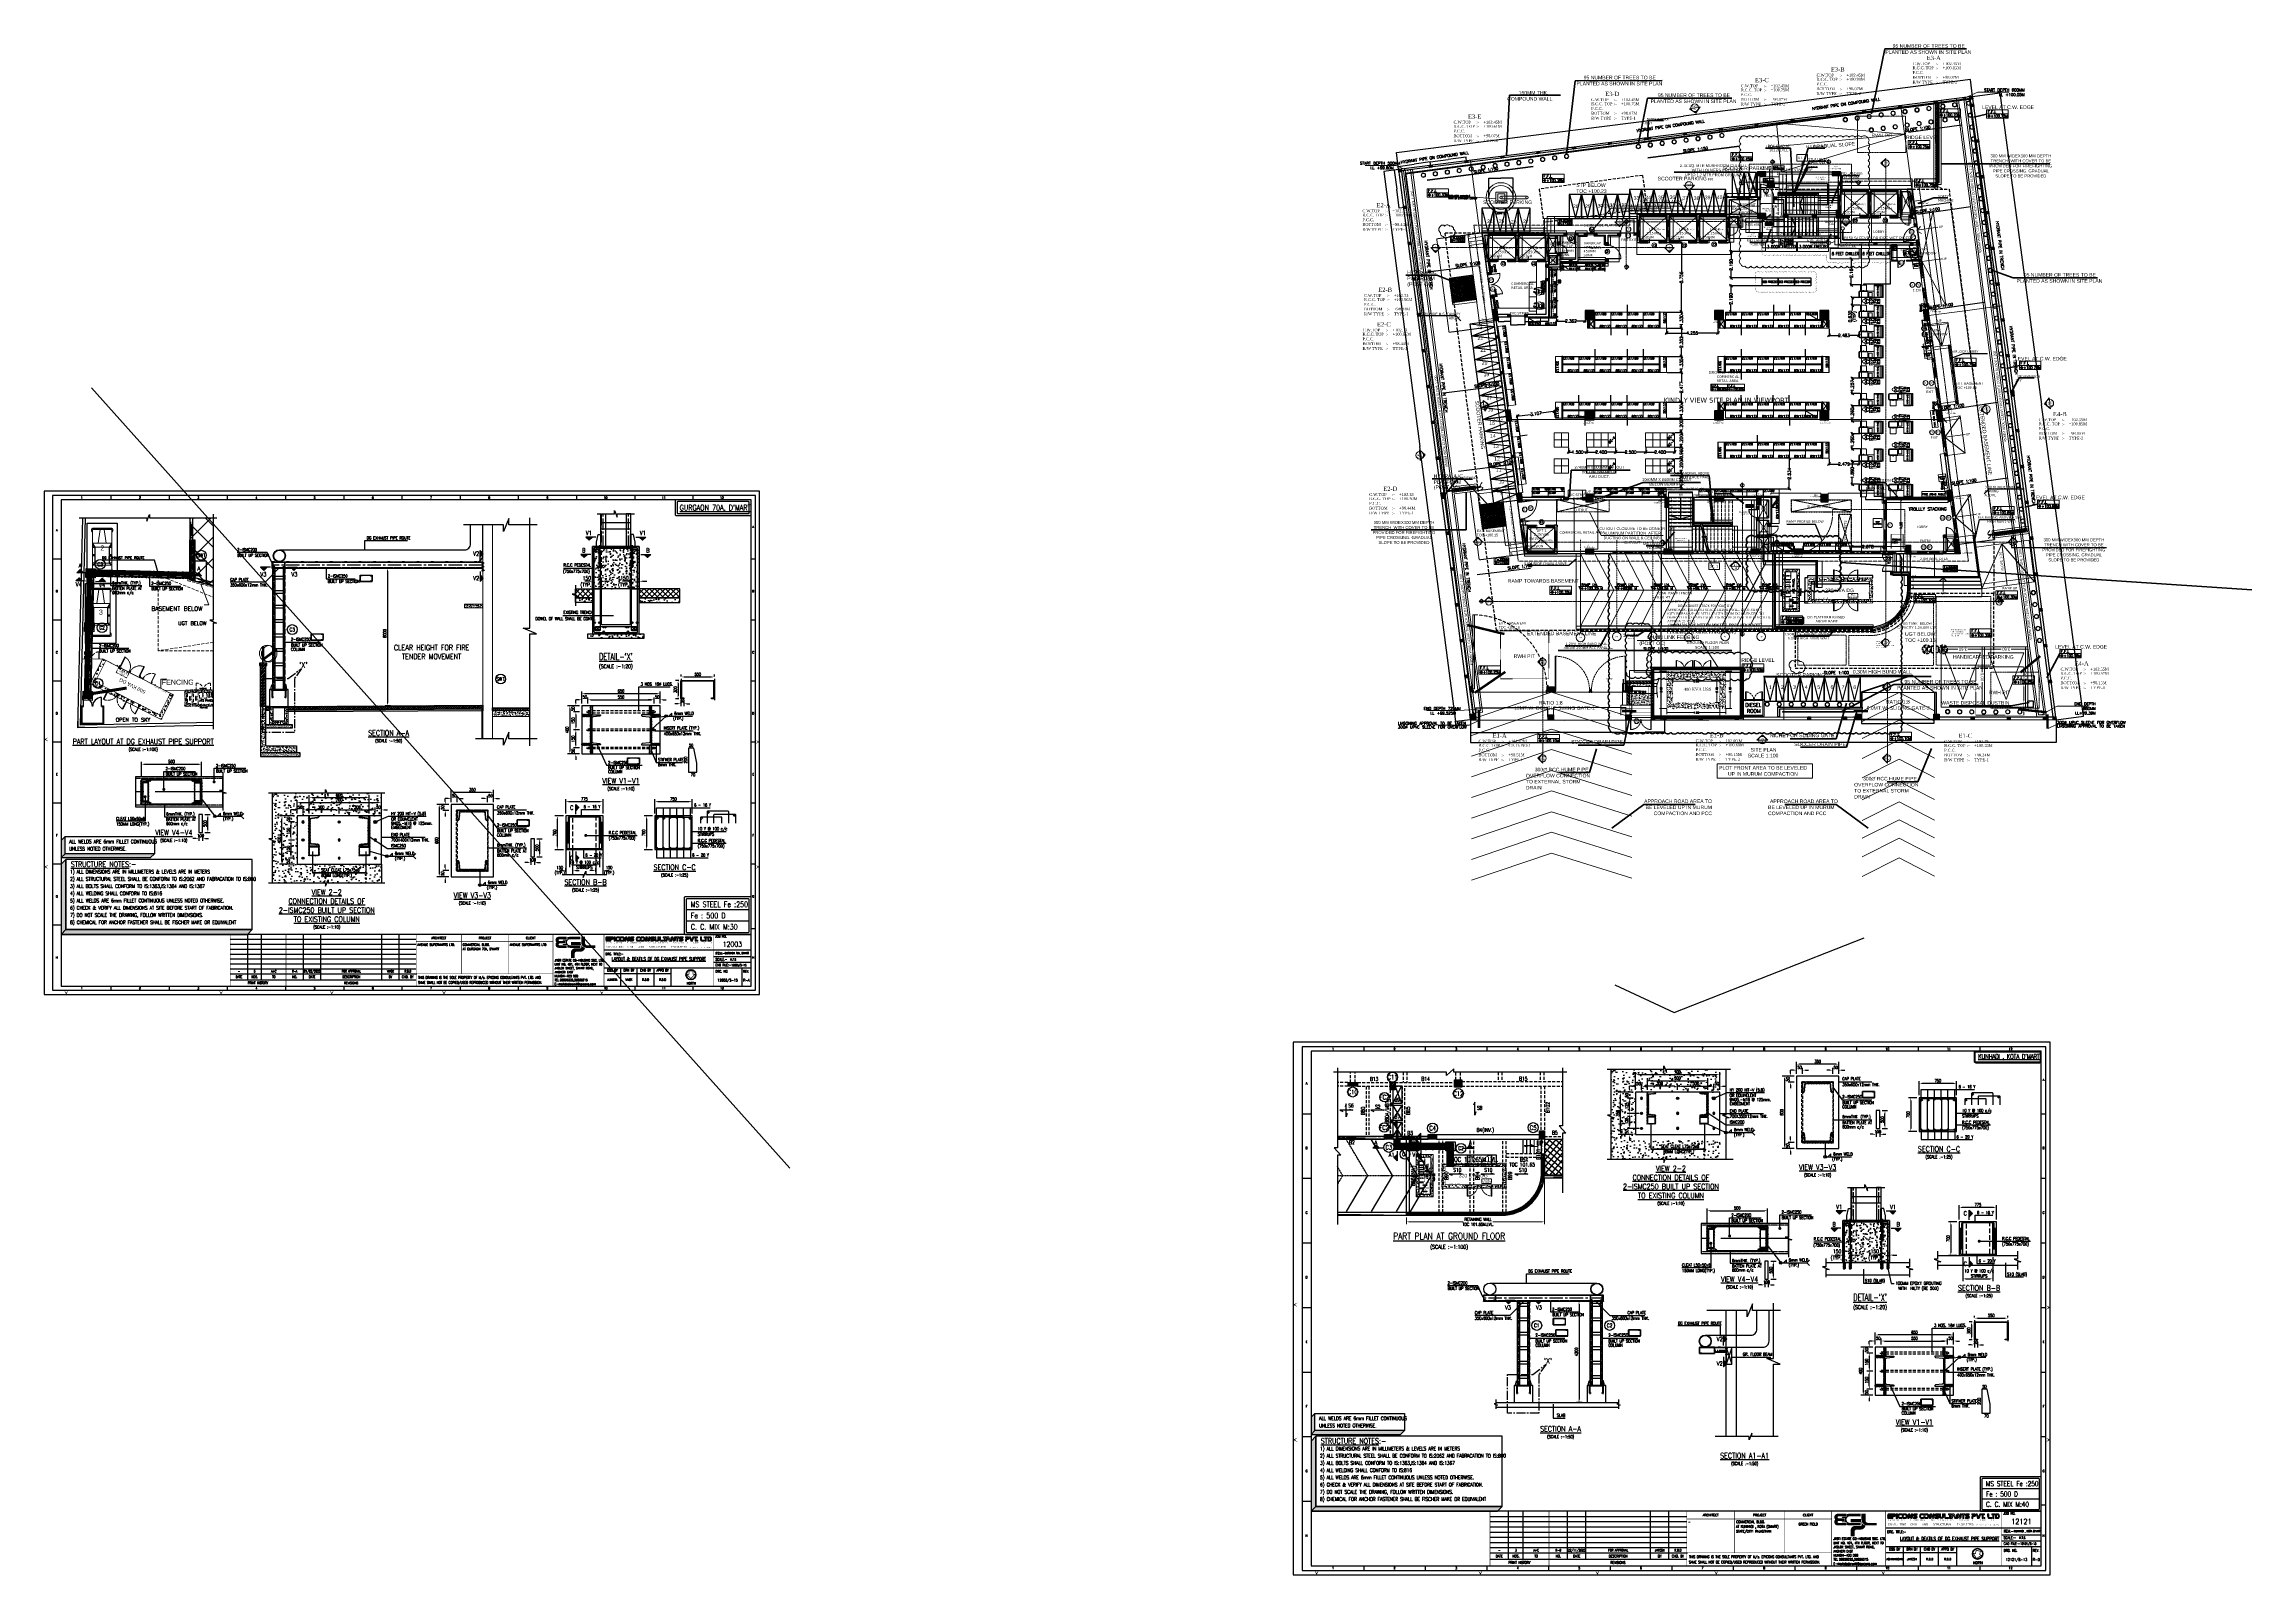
# Model space of a CAD drawing. Header units: inches. Extents: x 6 to 183294, y -48183 to 78918.
import ezdxf
from ezdxf import colors
from ezdxf.entities.mleader import LeaderData, LeaderLine
from ezdxf.enums import TextEntityAlignment as Align
from ezdxf.math import Vec2, Vec3

# ---------------------------------------------------------------- set-up
doc = ezdxf.new("R2010")
doc.units = ezdxf.units.IN
doc.header["$MEASUREMENT"] = 0
doc.set_wipeout_variables(frame=1)
doc.header["$PDMODE"] = 35
for name, pattern in [('( Hidden )', [0.375, 0.25, -0.125]), ('A_2_PL_00$0$DASHED2', [0.375, 0.25, -0.125]), ('CENTER', [2, 1.25, -0.25, 0.25, -0.25]), ('CENTER2', [1.125, 0.75, -0.125, 0.125, -0.125]), ('CONTINULUS', [0]), ('DASH', [0.35, 0.25, -0.1]), ('DASHDOTX2', [2, 1, -0.5, 0, -0.5]), ('DIVIDE2', [0.625, 0.25, -0.125, 0, -0.125, 0, -0.125]), ('HIDDEN', [0.375, 0.25, -0.125]), ('HIDDEN2', [0.1875, 0.125, -0.0625]), ('PHANTOM2', [1.25, 0.625, -0.125, 0.125, -0.125, 0.125, -0.125]), ('phl_thick', [0]), ('thin_line', [0])]:
    doc.linetypes.add(name, pattern=pattern)
for name, color, linetype, lineweight in [('0 @ 1 (2)', 8, 'Continuous', 0), ('00 ECPL LOGO', 250, 'Continuous', 20), ('00 ELEV-2', 9, 'Continuous', 30), ('300 MM TRENCH', 8, 'Continuous', 0), ('_ArchProj', 21, 'Continuous', 13), ('A-TEXT-300', 8, 'Continuous', 0), ('Aristas tangentes visibles(Kider)', 8, 'Continuous', 0), ('Aristas visibles(Kider)', 8, 'Continuous', 0), ('asl comments 12-01-2023', 8, 'Continuous', 0), ('CAR', 8, 'Continuous', 0), ('CASH COUNTERS', 8, 'Continuous', 0), ('Category', 8, 'Continuous', 0), ('COLUMN DMART', 8, 'Continuous', 0), ('CYGNUS-TRAP DOOR', 8, 'HIDDEN', 0), ('DD', 8, 'Continuous', 0), ('DIM', 8, 'Continuous', 0), ('DIMENSION', 7, 'Continuous', 0), ('DOOR', 8, 'Continuous', 0), ('FUR', 8, 'Continuous', 0), ('FURNITURE', 8, 'Continuous', 0), ('MAHAPE__C W_SDA_RCC', 1, 'Continuous', 30), ('MAHAPE__C W_SDA_RCC HATCH', 252, 'Continuous', 9), ('MAHAPE__C W_SDA_WALL', 7, 'Continuous', 30), ('Mep Input', 3, 'Continuous', 0), ('MEP RUNG', 8, 'Continuous', 0), ('MEP-INPUT', 8, 'Continuous', 0), ('MUEBLES', 8, 'Continuous', 0), ('otla', 8, 'Continuous', 0), ('plots', 250, 'Continuous', 25), ('RACK', 8, 'Continuous', 0), ('RACKS CORE & NON-CORE', 8, 'Continuous', 0), ('ROAD-ht', 7, 'Continuous', 20), ('scooter', 7, 'Continuous', 13), ('SDA_COL NO. DETAILS', 8, 'Continuous', 0), ('SDA_COMMENTS', 8, 'Continuous', 0), ('SDA_DETAIL MARKER', 8, 'PHANTOM2', 0), ('SDA_DIM', 8, 'Continuous', 5), ('SDA_DIM DETAILS', 8, 'Continuous', 0), ('SDA_DIM SITE LAYOUT', 8, 'Continuous', 0), ('SDA_DOOR', 2, 'Continuous', 5), ('SDA_ELEVATION', 8, 'Continuous', 15), ('SDA_LEVELS', 8, 'Continuous', 0), ('SDA_MEP CUTOUT_SLEEVES', 8, 'Continuous', 0), ('SDA_MEP INPUTS', 8, 'Continuous', 0), ('SDA_PARTITIONS', 8, 'Continuous', 0), ('SDA_PCC', 127, 'Continuous', 30), ('SDA_PCC HATCH', 127, 'Continuous', 9), ('SDA_PLAN', 8, 'Continuous', 0), ('SDA_PROJECTIONS', 8, 'HIDDEN', 0), ('SDA_RAILING', 8, 'FENCELINE1', 0), ('SDA_RCC', 1, 'Continuous', 30), ('SDA_RCC HATCH', 252, 'Continuous', 13), ('SDA_SCHEDULES', 8, 'Continuous', 0), ('SDA_SCHEDULES DETAIL', 8, 'Continuous', 0), ('SDA_SECTION LINE', 8, 'Continuous', 0), ('SDA_SECTION LINE DETAILS', 8, 'Continuous', 0), ('SDA_STAIRS', 8, 'Continuous', 20), ('SDA_TEXT_DETAILS', 8, 'Continuous', 0), ('SDA_TEXT_RAMP DETAILS', 8, 'Continuous', 0), ('SDA_TEXT_SITE', 8, 'Continuous', 0), ('SDA_TREES', 8, 'Continuous', 0), ('SDA_TREMIX', 22, 'Continuous', 30), ('SDA_TREMIX HATCH', 22, 'Continuous', 0), ('SDA_VOID', 8, 'HIDDEN', 0), ('SDA_WALL', 7, 'Continuous', 30), ('SDA_WALL HATCH 200', 8, 'Continuous', 5), ('SDA_WATERPROOFING', 9, 'Continuous', 13), ('SDA_WINDOW', 8, 'Continuous', 0), ('STR', 8, 'Continuous', 0), ('Substation', 7, 'Continuous', 0), ('TXT', 8, 'Continuous', 0), ('WAGHOLI_COMPOUND WALL_R0_2020.12.08$0$SDA_TEXT', 8, 'Continuous', 0), ('WAGHOLI_COMPOUND WALL_R0_2020.12.08$0$TEXT', 8, 'Continuous', 0), ('WALL', 8, 'Continuous', 0)]:
    doc.layers.add(name, color=color, linetype=linetype, lineweight=lineweight)
for name, color, linetype in [('Bolt', 7, 'Continuous'), ('CH', 150, 'Continuous'), ('ISMC', 35, 'Continuous'), ('Levels', 20, 'Continuous'), ('LUGS', 4, 'Continuous'), ('PNA', 8, 'Continuous'), ('projection', 7, 'Continuous'), ('S-ARC', 253, 'Continuous'), ('S-BASE & END PLATE', 6, 'Continuous'), ('S-BASE PLATE', 3, 'Continuous'), ('S-BASEMENT SECTION', 4, 'Continuous'), ('S-BEAM INNER', 4, 'HIDDEN2'), ('S-BEAM NO', 3, 'Continuous'), ('S-BEAM OUTER', 4, 'Continuous'), ('S-BRECK LINE', 8, 'Continuous'), ('S-CENTER LINE', 8, 'CENTER2'), ('S-CHEQ PLATE', 9, 'Continuous'), ('S-CLOUD', 7, 'Continuous'), ('S-COLUMN', 1, 'Continuous'), ('S-COLUMN CIRCLE', 9, 'Continuous'), ('S-COLUMN HATCH', 8, 'Continuous'), ('S-COLUMN NO', 2, 'Continuous'), ('S-CONCRET LINE', 4, 'Continuous'), ('S-DIM-1', 5, 'Continuous'), ('S-HATCH', 253, 'Continuous'), ('S-ISMC', 2, 'Continuous'), ('S-MC', 3, 'Continuous'), ('S-MEM', 4, 'Continuous'), ('S-PCC', 9, 'Continuous'), ('S-REINFORCEMENT', 6, 'Continuous'), ('S-RETAINING WALL', 6, 'Continuous'), ('S-SECTION MARK', 1, 'Continuous'), ('S-SLAB MARK', 3, 'Continuous'), ('S-SLAB NO', 3, 'Continuous'), ('S-STEEL MEMBER', 2, 'Continuous'), ('S-STIRUPS)', 3, 'Continuous'), ('S-SUNK', 9, 'Continuous'), ('S-TEXT', 2, 'Continuous'), ('S-TEXT-1', 4, 'Continuous'), ('S-TITIL', 6, 'Continuous'), ('S-TITLE', 6, 'Continuous'), ('S-WELD', 8, 'Continuous'), ('SCH-LINE', 7, 'Continuous'), ('SCHEDULE LINE', 7, 'Continuous'), ('SCHEDULE LINE-1', 7, 'Continuous'), ('SDA_TEXT', 21, 'Continuous'), ('ST', 4, 'Continuous'), ('STEEL PLATE BASE', 1, 'Continuous'), ('TEXT (SHEET)', 4, 'Continuous'), ('TEXT 01 DMART', 3, 'Continuous'), ('TEXT NORMAL', 4, 'Continuous'), ('TITLE', 6, 'Continuous')]:
    doc.layers.add(name, color=color, linetype=linetype)
doc.styles.add('abid', font='GOTHIC.TTF')
doc.styles.add('AIRAL', font='simplex.shx', dxfattribs={"height": 1})
doc.styles.add('AR', font='arial.ttf')
doc.styles.add('arial', font='verdana.ttf')
doc.styles.add('CEN-GOT', font='GOTHIC.TTF')
doc.styles.add('ROMANC', font='simplex.shx', dxfattribs={"width": 0.78})
doc.styles.add('ROMAND', font='simplex.shx', dxfattribs={"width": 0.8, "height": 225})
doc.styles.add('ROMANS', font='simplex.shx', dxfattribs={"width": 0.7})
doc.styles.add('ROMANT', font='arial.ttf')
doc.styles.add('SDA', font='simplex.shx', dxfattribs={"height": 0.35})
doc.styles.add('SEC. TEXT', font='arial.ttf', dxfattribs={"height": 180})
doc.styles.add('SIMP2', font='simplex.shx', dxfattribs={"height": 0.15})
doc.styles.get("Standard").update_dxf_attribs({"font": 'txt.shx'})
doc.styles.add('SWA', font='simplex.shx', dxfattribs={"width": 0.75, "height": 0.23})
doc.styles.add('Tahoma', font='tahoma.ttf')
doc.styles.add('TEXT1', font='times.ttf')
doc.styles.add('TR1', font='GOTHIC.TTF', dxfattribs={"height": 0.8})
doc.styles.add('UNIQUE', font='times.ttf', dxfattribs={"height": 0.16})
doc.styles.add('WAGHOLI_COMPOUND WALL_R0_2020.12.08$0$Times', font='times.ttf')
doc.linetypes.add('FENC', pattern='A,0.5,-0.25,["X",Standard,S=0.1,R=0,X=-0.1,Y=-0.05],-0.2', length=0.95)
doc.linetypes.add('FENCELINE1', pattern='A,0.25,-0.1,[133,ltypeshp.shx,S=0.1,R=0,X=-0.1,Y=0],-0.1,1', length=1.45)
doc.linetypes.add('FENCELINE2', pattern='A,0.25,-0.1,[132,ltypeshp.shx,S=0.1,R=0,X=-0.1,Y=0],-0.1,1', length=1.45)
doc.linetypes.add('ZIGZAG', pattern='A,0.0001,-0.2,[131,ltypeshp.shx,S=0.2,R=0,X=-0.2,Y=0],-0.4,[131,ltypeshp.shx,S=0.2,R=180,X=0.2,Y=0],-0.2', length=0.8001)
doc.dimstyles.new('1-10', dxfattribs={"dimscale": 0.15, "dimtxt": 2.5, "dimasz": 2.5, "dimexe": 1, "dimexo": 0.5, "dimgap": 0.09, "dimtad": 0, "dimdec": 3, "dimzin": 0, "dimdsep": 46, "dimtxsty": 'Standard', "dimblk": 'OBLIQUE', "dimcen": 2.5, "dimdle": 1, "dimadec": 0, "dimazin": 0, "dimtfac": 1, "dimtdec": 3, "dimtofl": 0, "dimtmove": 0, "dimatfit": 3, "dimfxl": 0, "dimtolj": 1, "dimtzin": 0, "dimarcsym": 0})
doc.dimstyles.new('Copy of metric', dxfattribs={"dimtxt": 0.15, "dimasz": 0.05, "dimexe": 0.1, "dimexo": 0.1, "dimgap": 0.05, "dimtad": 1, "dimdec": 3, "dimzin": 0, "dimdsep": 46, "dimtxsty": 'ROMANS', "dimblk": 'ARCHTICK', "dimcen": 0.17, "dimclrd": 251, "dimclre": 251, "dimclrt": 1, "dimadec": 0, "dimazin": 0, "dimtfac": 1, "dimtdec": 3, "dimtofl": 0, "dimtmove": 1, "dimatfit": 0, "dimfxl": 0, "dimtolj": 1, "dimtzin": 0, "dimlwd": 0, "dimlwe": 0, "dimarcsym": 0})
doc.dimstyles.new('dim10', dxfattribs={"dimtxt": 250, "dimasz": 250, "dimexe": 200, "dimexo": 200, "dimgap": 100, "dimtad": 1, "dimdec": 0, "dimlfac": 0.1, "dimzin": 0, "dimdsep": 46, "dimtxsty": 'ROMANS', "dimcen": 0, "dimclrd": 5, "dimclre": 5, "dimclrt": 4, "dimadec": 0, "dimazin": 0, "dimtfac": 1, "dimtdec": 0, "dimtix": 1, "dimtofl": 0, "dimtmove": 2, "dimatfit": 3, "dimfxl": 0, "dimtolj": 1, "dimtzin": 0, "dimlwd": -1, "dimlwe": -1, "dimarcsym": 0})
doc.dimstyles.new('dim100', dxfattribs={"dimtxt": 250, "dimasz": 250, "dimexe": 200, "dimexo": 200, "dimgap": 100, "dimtad": 1, "dimdec": 0, "dimzin": 0, "dimdsep": 46, "dimtxsty": 'ROMANS', "dimcen": 0, "dimclrd": 5, "dimclre": 5, "dimclrt": 4, "dimadec": 0, "dimazin": 0, "dimtfac": 1, "dimtdec": 0, "dimtix": 1, "dimtofl": 0, "dimtmove": 2, "dimatfit": 3, "dimfxl": 0, "dimtolj": 1, "dimtzin": 0, "dimlwd": -1, "dimlwe": -1, "dimarcsym": 0})
doc.dimstyles.new('dim20', dxfattribs={"dimtxt": 250, "dimasz": 250, "dimexe": 200, "dimexo": 200, "dimgap": 100, "dimtad": 1, "dimdec": 0, "dimlfac": 0.2, "dimzin": 0, "dimdsep": 46, "dimtxsty": 'ROMANS', "dimcen": 0, "dimclrd": 5, "dimclre": 5, "dimclrt": 4, "dimadec": 0, "dimazin": 0, "dimtfac": 1, "dimtdec": 0, "dimtix": 1, "dimtofl": 0, "dimtmove": 2, "dimatfit": 3, "dimfxl": 0, "dimtolj": 1, "dimtzin": 0, "dimlwd": -1, "dimlwe": -1, "dimarcsym": 0})
doc.dimstyles.new('dim25', dxfattribs={"dimtxt": 250, "dimasz": 250, "dimexe": 200, "dimexo": 200, "dimgap": 100, "dimtad": 1, "dimdec": 0, "dimlfac": 0.25, "dimzin": 0, "dimdsep": 46, "dimtxsty": 'ROMANS', "dimcen": 0, "dimclrd": 5, "dimclre": 5, "dimclrt": 4, "dimadec": 0, "dimazin": 0, "dimtfac": 1, "dimtdec": 0, "dimtix": 1, "dimtofl": 0, "dimtmove": 2, "dimatfit": 3, "dimfxl": 0, "dimtolj": 1, "dimtzin": 0, "dimlwd": -1, "dimlwe": -1, "dimarcsym": 0})
doc.dimstyles.new('dim33.33', dxfattribs={"dimtxt": 250, "dimasz": 250, "dimexe": 200, "dimexo": 200, "dimgap": 100, "dimtad": 1, "dimdec": 0, "dimlfac": 0.333331, "dimzin": 0, "dimdsep": 46, "dimtxsty": 'ROMANS', "dimcen": 0, "dimclrd": 5, "dimclre": 5, "dimclrt": 4, "dimadec": 0, "dimazin": 0, "dimtfac": 1, "dimtdec": 0, "dimtix": 1, "dimtofl": 0, "dimtmove": 2, "dimatfit": 3, "dimfxl": 0, "dimtolj": 1, "dimtzin": 0, "dimlwd": -1, "dimlwe": -1, "dimarcsym": 0})
doc.dimstyles.new('dim50', dxfattribs={"dimtxt": 250, "dimasz": 250, "dimexe": 200, "dimexo": 200, "dimgap": 100, "dimtad": 1, "dimdec": 0, "dimlfac": 0.5, "dimzin": 0, "dimdsep": 46, "dimtxsty": 'ROMANS', "dimcen": 0, "dimclrd": 5, "dimclre": 5, "dimclrt": 4, "dimadec": 0, "dimazin": 0, "dimtfac": 1, "dimtdec": 0, "dimtix": 1, "dimtofl": 0, "dimtmove": 2, "dimatfit": 3, "dimfxl": 0, "dimtolj": 1, "dimtzin": 0, "dimlwd": -1, "dimlwe": -1, "dimarcsym": 0})
doc.dimstyles.new('SDA-100', dxfattribs={"dimtxt": 0.2, "dimasz": 0.18, "dimexe": 0.18, "dimexo": 0.0625, "dimgap": 0.015, "dimtad": 0, "dimzin": 0, "dimdsep": 46, "dimtxsty": 'Standard', "dimblk": 'ARCHTICK', "dimcen": 0.09, "dimclrd": 27, "dimclre": 27, "dimclrt": 21, "dimadec": 0, "dimazin": 0, "dimtfac": 1, "dimtofl": 0, "dimtmove": 1, "dimatfit": 3, "dimfxl": 0, "dimtolj": 1, "dimtzin": 0, "dimlwd": -1, "dimlwe": -1, "dimarcsym": 0})
doc.dimstyles.new('SDA-100 centerline', dxfattribs={"dimtxt": 0.23, "dimasz": 0.125, "dimexe": 0.18, "dimexo": 0.0625, "dimgap": 0.09, "dimtad": 0, "dimdec": 3, "dimzin": 0, "dimdsep": 46, "dimtxsty": 'Standard', "dimblk": 'ARCHTICK', "dimcen": 0.09, "dimclrd": 27, "dimclre": 27, "dimclrt": 21, "dimadec": 0, "dimazin": 0, "dimtfac": 1, "dimtdec": 3, "dimtofl": 0, "dimtmove": 1, "dimatfit": 3, "dimfxl": 0, "dimtolj": 1, "dimtzin": 0, "dimarcsym": 0})
doc.dimstyles.new('SDA-150', dxfattribs={"dimtxt": 0.3, "dimasz": 0.18, "dimexe": 0.18, "dimexo": 0.0625, "dimgap": 0.015, "dimtad": 0, "dimzin": 0, "dimdsep": 46, "dimtxsty": 'Standard', "dimblk": 'ARCHTICK', "dimcen": 0.09, "dimclrd": 27, "dimclre": 27, "dimclrt": 21, "dimadec": 0, "dimazin": 0, "dimtfac": 1, "dimtofl": 0, "dimtmove": 1, "dimatfit": 3, "dimfxl": 0, "dimtolj": 1, "dimtzin": 0, "dimlwd": -1, "dimlwe": -1, "dimarcsym": 0})
doc.dimstyles.new('SDA-300', dxfattribs={"dimtxt": 0.6, "dimasz": 0.3, "dimexe": 0.54, "dimexo": 0.054, "dimgap": 0, "dimtad": 0, "dimzin": 0, "dimdsep": 46, "dimtxsty": 'Standard', "dimblk": 'ARCHTICK', "dimcen": 0.6, "dimclrd": 27, "dimclre": 27, "dimclrt": 21, "dimadec": 0, "dimazin": 0, "dimtfac": 1, "dimtofl": 0, "dimtmove": 1, "dimatfit": 3, "dimfxl": 0, "dimtolj": 1, "dimtzin": 0, "dimarcsym": 0})
doc.dimstyles.new('SDA-50', dxfattribs={"dimtxt": 0.1, "dimasz": 0.05, "dimexe": 0.09, "dimexo": 0.009, "dimgap": 0, "dimtad": 0, "dimzin": 0, "dimdsep": 46, "dimtxsty": 'Standard', "dimblk": 'ARCHTICK', "dimcen": 0.1, "dimclrd": 27, "dimclre": 27, "dimclrt": 21, "dimadec": 0, "dimazin": 0, "dimtfac": 1, "dimtofl": 0, "dimtmove": 1, "dimatfit": 3, "dimfxl": 0, "dimtolj": 1, "dimtzin": 0, "dimlwd": -1, "dimlwe": -1, "dimarcsym": 0})
doc.dimstyles.new('SITE DIM', dxfattribs={"dimtxt": 0.15, "dimasz": 0.1, "dimexe": 0.1, "dimexo": 0.1, "dimgap": 0.1, "dimtad": 0, "dimzin": 0, "dimdsep": 46, "dimtxsty": 'SIMP2', "dimcen": 0.09, "dimdle": 0.15, "dimclrd": 5, "dimclre": 5, "dimclrt": 7, "dimazin": 0, "dimtfac": 1, "dimtofl": 0, "dimtmove": 0, "dimatfit": 3, "dimfxl": 0, "dimtolj": 1, "dimtzin": 0, "dimarcsym": 0})
doc.dimstyles.get("Standard").update_dxf_attribs({"dimtxt": 0.18, "dimasz": 0.18, "dimexe": 0.18, "dimexo": 0.0625, "dimgap": 0.09, "dimtad": 0, "dimtih": 1, "dimtoh": 1, "dimdec": 4, "dimzin": 0, "dimdsep": 46, "dimtxsty": 'Standard', "dimcen": 0.09, "dimadec": 0, "dimazin": 0, "dimtfac": 1, "dimtdec": 4, "dimtofl": 0, "dimtmove": 0, "dimatfit": 3, "dimfxl": 0, "dimtolj": 1, "dimtzin": 0, "dimarcsym": 0})
pattern_1 = [(45, (-3511426.99, 917744.48), (-88.3883476, 88.3883476), []), (135, (-3511426.99, 917744.48), (-88.3883476, -88.3883476), [])]
pattern_2 = [(225.000000006, (15192774.788, -743079.1755), (2.2106571782, -2.2106571777), [])]
pattern_3 = [(225.000000006, (15193114.788, -743079.1755), (2.2106571782, -2.2106571777), [])]
pattern_4 = [(135.000000006, (-743079.1755, -15192774.788), (-2.2106571777, -2.2106571782), [])]
pattern_5 = [(135.000000006, (-743079.1755, -15193114.788), (-2.2106571777, -2.2106571782), [])]
pattern_6 = [(315, (-131171.39, 76.847), (30.935922, 30.935922), [])]
pattern_7 = [(225, (29223.605, 48816.21), (22.106572, -22.106572), [])]
pattern_8 = [(223.598444, (87471.965, 36753.94), (14.8614777, -15.6069376), [])]
pattern_9 = [(225, (94159.534, 39223.985), (15.2387667, -15.2387667), [])]
pattern_10 = [(225.000000006, (151975646.884, -7408813.65), (22.106571782, -22.106571777), [])]
pattern_11 = [(225.000000006, (151979046.884, -7408813.65), (22.106571782, -22.106571777), [])]
pattern_12 = [(225, (-16885.358, 21201.666), (22.106572, -22.106572), [])]
pattern_13 = [(315, (41799.568, 90036.126), (15.2387667, 15.2387667), [])]
pattern_14 = [(223.598444, (79484.028, 36276.06), (14.8614777, -15.6069376), [])]
pattern_15 = [(315, (-28818.208, 12353.245), (30.93592, 30.93592), [])]
pattern_16 = [(315, (-31178.114, 12353.245), (30.93592, 30.93592), [])]
pattern_17 = [(225, (123506.758, 41732.292), (15.2387667, -15.2387667), [])]
pattern_18 = [(225, (123928.318, 40293.69), (15.2387667, -15.2387667), [])]
pattern_19 = [(315, (-4869086.56, -756735), (132.5825215, 132.5825215), []), (315, (-4869086.56, -756823.4), (132.5825215, 132.5825215), [])]
pattern_20 = [(225, (140912.337, 26250.507), (22.106572, -22.106572), [])]
pattern_21 = [(225, (227310.009, -14220.89), (15.2387667, -15.2387667), [])]
pattern_22 = [(225, (227731.569, -15659.492), (15.2387667, -15.2387667), [])]
pattern_23 = [(315, (157489.93, 56339.257), (15.2387667, 15.2387667), [])]
pattern_24 = [(225.000000006, (152083030.958, -7462056.54), (22.106571782, -22.106571777), [])]
pattern_25 = [(225.000000006, (152086430.958, -7462056.54), (22.106571782, -22.106571777), [])]
pattern_26 = [(225, (90498.717, -32041.224), (22.106572, -22.106572), [])]
pattern_27 = [(315, (101174.393, -24724.473), (30.93592, 30.93592), [])]
pattern_28 = [(315, (98814.486, -24724.473), (30.93592, 30.93592), [])]
pattern_29 = [(225, (197486.376, -21659.458), (15.2387667, -15.2387667), [])]

# ---------------------------------------------------------------- blocks, each defined once
blk = doc.blocks.new('*U23')
at = {"layer": 'S-CENTER LINE', "linetype": 'CENTER2', "ltscale": 750}
blk.add_line((384, 4327), (384, -4426), dxfattribs=at)
at = {"layer": 'S-ISMC', "color": 8, "linetype": 'HIDDEN', "ltscale": 10}
for p, q in [((273, 4327), (273, -4426)), ((495, 4327), (495, -4426))]:
    blk.add_line(p, q, dxfattribs=at)
at = {"layer": 'S-ISMC', "linetype": 'Continuous'}
blk.add_lwpolyline([(259, 4327), (259, -4426), (509, -4426), (509, 4327)], close=True, dxfattribs=at)
blk = doc.blocks.new('A$C7CDB371C')
at = {"color": 1, "lineweight": 0, "ltscale": 0.025}
for p, q in [((0.012, 0.57), (0.006, 0.54)), ((0.54, 0.135), (0.006, 0.54)), ((0.012, 0.57), (0.04, 0.585)), ((0.569, 0.149), (0.012, 0.57)), ((0.541, 0.205), (0.04, 0.585)), ((0.54, 0), (0.54, 0.135)), ((0.569, 0.69), (0.541, 0.677)), ((0.541, 0.205), (0.541, 0.677)), ((0.569, 0.135), (0.569, 0.69)), ((0.569, 0.69), (0.597, 0.677)), ((0.597, 0.135), (0.597, 0.677)), ((0.597, 0), (0.597, 0.135)), ((0.54, 0), (0.597, 0))]:
    blk.add_line(p, q, dxfattribs=at)
at = {"linetype": 'FENC', "lineweight": 0, "ltscale": 35, "extrusion": (0, 0, -1)}
blk.add_ellipse((0.32, 0.389, 70.792), major_axis=(0, -0.339), ratio=0.943658, dxfattribs=at)
at = {"linetype": 'FENC', "lineweight": 0, "ltscale": 35}
blk.add_ellipse((0.403, 0.404, 70.792), major_axis=(0, -0.339), ratio=0.943658, dxfattribs=at)
blk = doc.blocks.new('section-11')
at = {"layer": 'MAHAPE__C W_SDA_RCC HATCH'}
h = blk.add_hatch(dxfattribs=at)
h.set_pattern_fill('CONC', color=8, scale=500, angle=180)
h.set_pattern_definition([(0, (-1155373.66, -450134.2), (0, 500), [0, -500]), (0, (-1155368.66, -450309.2), (0, 500), [0, -500]), (0, (-1155353.66, -450039.2), (0, 500), [0, -500]), (338.1986, (-1155613.66, -450194.18), (1500.0001365, -499.999955), [53.8515, -2638.731]), (216.8699, (-1155563.66, -450214.18), (1499.999959, 1000.000062), [25, -2475]), (130.6013, (-1155583.66, -450229.177), (2500.0002106, -2999.999509), [46.0975, -4563.6745]), (206.5651, (-1155748.66, -450289.18), (-499.99958, -500.000655), [11.1805, -1106.8535]), (326.3099, (-1155758.66, -450294.18), (999.999779, -500.000667), [18.028, -1784.748]), (108.4349, (-1155743.66, -450304.18), (-499.999202, 1000.000217), [15.8115, -1565.3275]), (225, (-1155428.66, -450339.18), (-2e-13, -500.00015), [21.213, -685.8935]), (0, (-1155443.66, -450354.2), (500, 500), [30, -470]), (135, (-1155413.66, -450354.18), (-500.00015, 0), [21.213, -685.8935]), (251.5651, (-1155488.66, -450019.18), (499.999202, 1000.000217), [15.8115, -1565.3275]), (0, (-1155493.66, -450034.2), (500, 500), [25, -475]), (143.1301, (-1155468.66, -450034.18), (-1499.999959, 1000.000062), [25, -2475]), (213.6901, (-1155753.66, -450014.18), (999.999779, 500.000667), [18.028, -1784.748]), (341.5651, (-1155768.66, -450024.18), (-1000.000217, 499.999202), [31.623, -1549.516]), (126.8699, (-1155738.66, -450034.18), (1000.000062, -1499.999959), [25, -2475]), (0, (-1155608.66, -450034.2), (0, 500), [0, -500]), (0, (-1155743.66, -450164.2), (0, 500), [0, -500]), (0, (-1155603.66, -450349.2), (0, 500), [0, -500]), (0, (-1155468.66, -450194.2), (0, 500), [0, -500]), (0, (-1155613.66, -450109.2), (0, 500), [0, -500]), (0, (-1155723.66, -450094.2), (0, 500), [0, -500]), (0, (-1155678.66, -450124.2), (0, 500), [0, -500]), (0, (-1155698.66, -450244.2), (0, 500), [0, -500]), (0, (-1155818.66, -450224.2), (0, 500), [0, -500]), (0, (-1155813.66, -450109.2), (0, 500), [0, -500]), (0, (-1155828.66, -449999.2), (0, 500), [0, -500]), (0, (-1155673.66, -449979.2), (0, 500), [0, -500]), (0, (-1155563.66, -449959.2), (0, 500), [0, -500]), (0, (-1155388.66, -449979.2), (0, 500), [0, -500]), (0, (-1155508.66, -450134.2), (0, 500), [0, -500]), (0, (-1155558.66, -450044.2), (0, 500), [0, -500]), (0, (-1155518.66, -450284.2), (0, 500), [0, -500]), (0, (-1155668.66, -450309.2), (0, 500), [0, -500]), (0, (-1155518.66, -450419.2), (0, 500), [0, -500]), (0, (-1155683.66, -450389.2), (0, 500), [0, -500]), (0, (-1155843.66, -450404.2), (0, 500), [0, -500]), (0, (-1155783.66, -450429.2), (0, 500), [0, -500]), (0, (-1155778.66, -450359.2), (0, 500), [0, -500]), (0, (-1155443.66, -450439.2), (0, 500), [0, -500]), (0, (-1155383.66, -450234.2), (0, 500), [0, -500]), (0, (-1155408.66, -450084.2), (0, 500), [0, -500]), (0, (-1155638.66, -450444.2), (0, 500), [0, -500])])
edge = h.paths.add_edge_path()
edge.add_line((-600, 4601), (-1060, 4601))
edge = h.paths.add_edge_path()
edge.add_line((-530, 4800), (-530, 4601))
edge.add_line((-530, 4601), (-545, 4601))
edge.add_ellipse((-555, 4601), major_axis=(10, 0), ratio=1, start_angle=0, end_angle=90)
edge.add_ellipse((-555, 4601), major_axis=(10, 0), ratio=1, start_angle=90, end_angle=180)
edge.add_line((-565, 4601), (-600, 4601))
edge.add_line((-600, 4601), (-1060, 4601))
edge.add_line((-1060, 4601), (-1095, 4601))
edge.add_ellipse((-1105, 4601), major_axis=(10, 0), ratio=1, start_angle=0, end_angle=90)
edge.add_ellipse((-1105, 4601), major_axis=(10, 0), ratio=1, start_angle=90, end_angle=180)
edge.add_line((-1115, 4601), (-1130, 4601))
edge.add_line((-1130, 4601), (-1130, 4800))
edge.add_line((-1130, 4800), (-530, 4800))
at = {"layer": 'SDA_ELEVATION'}
h = blk.add_hatch(dxfattribs=at)
h.set_pattern_fill('ANSI31', color=8, scale=1000, angle=45)
h.set_pattern_definition([(90, (-1190310.6, -279749.45), (-125, 0), [])])
h.paths.add_polyline_path([(0, 1200), (0, 1100), (950, 1100), (950, 1200)])
at = {"layer": 'SDA_PCC HATCH', "linetype": 'Continuous'}
h = blk.add_hatch(dxfattribs=at)
h.set_pattern_fill('AR-SAND', color=8, scale=46.691177, angle=180, style=0)
h.set_pattern_definition([(37.5, (-1194513.666, -332372.4), (-2.941234, 89.9656687), [0, -70.9705883, 0, -79.375, 0, -75.873162]), (7.5, (-1194513.67, -332372.4), (82.632957, 131.76932), [0, -38.2867647, 0, -63.966912, 0, -24.5128677]), (327.5, (-1194571.096, -332372.4), (145.4029473, 0.264228), [0, -23.3455883, 0, -84.0441177, 0, -109.724265]), (317.5, (-1194571.1, -332372.4), (140.359588, 40.979705), [0, -11.672794, 0, -55.0955883, 0, -63.0330883])])
h.paths.add_polyline_path([(1250, 900), (1250, 750), (17391, 850), (17390, 1000)])
h = blk.add_hatch(dxfattribs=at)
h.set_pattern_fill('AR-SAND', color=8, scale=46.691177, angle=180, style=0)
h.set_pattern_definition([(37.5, (-526153.19, -518089.3), (-2.941234, 89.965669), [0, -70.970588, 0, -79.375, 0, -75.873162]), (7.5, (-526153.19, -518089.3), (82.632957, 131.76932), [0, -38.286765, 0, -63.966912, 0, -24.512868]), (327.5, (-526210.62, -518089.3), (145.402947, 0.264228), [0, -23.345588, 0, -84.044118, 0, -109.724265]), (317.5, (-526210.62, -518089.3), (140.359588, 40.979705), [0, -11.672794, 0, -55.095588, 0, -63.033088])])
h.paths.add_polyline_path([(-600, -300), (-600, -600), (1560, -600), (1560, -300)])
h = blk.add_hatch(dxfattribs=at)
h.set_pattern_fill('AR-SAND', color=8, scale=46.691177, angle=180, style=0)
h.set_pattern_definition([(37.5, (142221.335, -703806.195), (-2.941234, 89.965669), [0, -70.970588, 0, -79.375, 0, -75.873162]), (7.5, (142221.33, -703806.2), (82.632957, 131.76932), [0, -38.286765, 0, -63.966912, 0, -24.512868]), (327.5, (142163.905, -703806.195), (145.402947, 0.264228), [0, -23.345588, 0, -84.044118, 0, -109.724265]), (317.5, (142163.9, -703806.2), (140.359588, 40.979705), [0, -11.672794, 0, -55.095588, 0, -63.033088])])
h.paths.add_polyline_path([(-1060, -2657), (-1060, -2957), (2240, -2957), (2240, -2657)])
at = {"layer": 'SDA_RCC HATCH'}
h = blk.add_hatch(dxfattribs=at)
h.set_pattern_fill('AR-CONC', color=8, scale=46)
h.set_pattern_definition([(50, (-1865059.06, -153249.57), (329.939684, -28.865982), [34.5, -379.5]), (355, (-1865059.06, -153249.57), (-63.825613, 346.00838), [27.6, -303.6]), (100.451444, (-1865031.57, -153251.97), (266.11407, 317.142396), [29.32049, -322.52537]), (46.1842, (-1865059.06, -153157.57), (490.93101, -76.13887), [51.75, -569.25]), (96.635635, (-1865018.15, -153163.9), (429.9445, 448.09456), [43.98076, -483.78833]), (351.184164, (-1865059.06, -153157.57), (429.9445, 448.09456), [41.4, -455.4]), (21, (-1865013.06, -153180.57), (274.577244, -185.20469), [34.5, -379.5]), (326, (-1865013.06, -153180.57), (111.92505, 333.56902), [27.6, -303.6]), (71.451445, (-1864990.18, -153196), (386.502293, 148.36433), [29.32049, -322.52537]), (37.5, (-1865059.06, -153249.57), (5.5935334, 153.131173), [0, -299.92, 0, -308.2, 0, -304.75]), (7.5, (-1865059.06, -153249.57), (121.011987, 181.429387), [0, -175.72, 0, -293.02, 0, -116.15]), (327.5, (-1865161.64, -153249.57), (245.558321, -10.375241), [0, -115, 0, -358.8, 0, -476.1]), (317.5, (-1865207.64, -153249.57), (268.265638, 46.048292), [0, -149.5, 0, -238.28, 0, -338.1])])
h.paths.add_polyline_path([(15890, 9700), (15890, 9400), (17390, 9400), (17390, 9700)])
h = blk.add_hatch(dxfattribs=at)
h.set_pattern_fill('AR-CONC', color=8, scale=46, angle=180)
h.set_pattern_definition([(50, (142221.33, -703008.4), (329.93968, -28.86598), [34.5, -379.5]), (355, (142221.33, -703008.4), (-63.82561, 346.00838), [27.6, -303.6]), (100.451444, (142248.83, -703010.8), (266.11407, 317.1424), [29.32049, -322.52537]), (46.1842, (142221.33, -702916.4), (490.93101, -76.13887), [51.75, -569.25]), (96.635635, (142262.25, -702922.73), (429.9445, 448.09456), [43.98076, -483.78833]), (351.18416, (142221.33, -702916.4), (429.9445, 448.09456), [41.4, -455.4]), (21, (142267.33, -702939.4), (274.57724, -185.20469), [34.5, -379.5]), (326, (142267.33, -702939.4), (111.92505, 333.56902), [27.6, -303.6]), (71.451445, (142290.22, -702954.82), (386.5023, 148.36433), [29.32049, -322.52537]), (37.5, (142221.33, -703008.39), (5.593533, 153.131173), [0, -299.92, 0, -308.2, 0, -304.75]), (7.5, (142221.33, -703008.39), (121.011987, 181.429387), [0, -175.72, 0, -293.02, 0, -116.15]), (327.5, (142118.75, -703008.39), (245.55832, -10.37524), [0, -115, 0, -358.8, 0, -476.1]), (317.5, (142072.75, -703008.4), (268.26564, 46.04829), [0, -149.5, 0, -238.28, 0, -338.1])])
h.paths.add_polyline_path([(-600, -2058), (1940, -2058), (1940, -2657), (-1060, -2657), (-1060, 1200), (-600, 1200)])
h = blk.add_hatch(dxfattribs=at)
h.set_pattern_fill('AR-CONC', color=8, scale=46, angle=180)
h.set_pattern_definition([(50, (-526153.2, -517291.5), (329.93968, -28.86598), [34.5, -379.5]), (355, (-526153.2, -517291.5), (-63.82561, 346.00838), [27.6, -303.6]), (100.451444, (-526125.7, -517293.9), (266.11407, 317.1424), [29.32049, -322.52537]), (46.1842, (-526153.2, -517199.5), (490.93101, -76.13887), [51.75, -569.25]), (96.635635, (-526112.3, -517205.84), (429.9445, 448.09456), [43.98076, -483.78833]), (351.184164, (-526153.2, -517199.5), (429.9445, 448.09456), [41.4, -455.4]), (21, (-526107.2, -517222.5), (274.57724, -185.20469), [34.5, -379.5]), (326, (-526107.2, -517222.5), (111.92505, 333.56902), [27.6, -303.6]), (71.451445, (-526084.3, -517237.93), (386.5023, 148.36433), [29.32049, -322.52537]), (37.5, (-526153.19, -517291.49), (5.593533, 153.131173), [0, -299.92, 0, -308.2, 0, -304.75]), (7.5, (-526153.19, -517291.5), (121.011987, 181.429387), [0, -175.72, 0, -293.02, 0, -116.15]), (327.5, (-526255.77, -517291.49), (245.55832, -10.37524), [0, -115, 0, -358.8, 0, -476.1]), (317.5, (-526301.77, -517291.5), (268.26564, 46.04829), [0, -149.5, 0, -238.28, 0, -338.1])])
h.paths.add_polyline_path([(-300, 1200), (-300, -300), (1250, -300), (1250, 1200), (950, 1200), (950, 0), (0, 0), (0, 1200)])
h = blk.add_hatch(dxfattribs=at)
h.set_pattern_fill('AR-CONC', color=8, scale=46)
h.set_pattern_definition([(50, (-1214890.03, -331974.6), (329.939684, -28.86598), [34.5, -379.5]), (355, (-1214890.03, -331974.6), (-63.82561, 346.00838), [27.6, -303.6]), (100.451444, (-1214862.54, -331977), (266.11407, 317.142396), [29.32049, -322.52537]), (46.1842, (-1214890.03, -331882.6), (490.93101, -76.13887), [51.75, -569.25]), (96.635635, (-1214849.1, -331888.94), (429.9445, 448.09456), [43.98076, -483.78833]), (351.184164, (-1214890.03, -331882.6), (429.9445, 448.09456), [41.4, -455.4]), (21, (-1214844.03, -331905.6), (274.577244, -185.20469), [34.5, -379.5]), (326, (-1214844.03, -331905.6), (111.92505, 333.56902), [27.6, -303.6]), (71.451445, (-1214821.15, -331921.03), (386.50229, 148.36433), [29.32049, -322.52537]), (37.5, (-1214890.03, -331974.6), (5.593533, 153.131173), [0, -299.92, 0, -308.2, 0, -304.75]), (7.5, (-1214890.03, -331974.6), (121.011987, 181.429387), [0, -175.72, 0, -293.02, 0, -116.15]), (327.5, (-1214992.61, -331974.6), (245.558321, -10.375241), [0, -115, 0, -358.8, 0, -476.1]), (317.5, (-1215038.61, -331974.6), (268.265638, 46.048292), [0, -149.5, 0, -238.28, 0, -338.1])])
h.paths.add_polyline_path([(21304, 380), (21304, 880), (18214, 880), (18214, 380)])
at = {"layer": 'SDA_TREMIX HATCH'}
h = blk.add_hatch(dxfattribs=at)
h.set_pattern_fill('ANSI37', color=8, scale=1000, style=0)
h.set_pattern_definition(pattern_1)
h.paths.add_polyline_path([(-600, 1200), (-600, 900), (-300, 900), (-300, 1200)])
h = blk.add_hatch(dxfattribs=at)
h.set_pattern_fill('ANSI37', color=8, scale=1000, style=0)
h.set_pattern_definition([(45, (-2843059.49, 732027.59), (-88.3883476, 88.3883476), []), (135, (-2843059.49, 732027.59), (-88.3883476, -88.3883476), [])])
h.paths.add_polyline_path([(1250, 1200), (1250, 900), (17392, 1000), (17390, 1300)])
h = blk.add_hatch(dxfattribs=at)
h.set_pattern_fill('ANSI37', color=8, scale=1000, style=0)
h.set_pattern_definition(pattern_1)
h.paths.add_polyline_path([(21304, 880), (21304, 1080), (18214, 1080), (18214, 880)])
at = {"layer": 'SDA_WALL HATCH 200'}
h = blk.add_hatch(dxfattribs=at)
h.set_pattern_fill('ANSI32', color=8, scale=460, angle=180)
h.set_pattern_definition([(45, (142221.33, -703008.39), (-121.97592, 121.97592), []), (45, (142302.65, -703008.39), (-121.97592, 121.97592), [])])
h.paths.add_polyline_path([(-600, 1200), (-1060, 1200), (-1060, 2499), (-600, 2499)])
h.paths.add_polyline_path([(-1060, 4601), (-600, 4601), (-600, 2499), (-1060, 2499)])
at = {"layer": 'MAHAPE__C W_SDA_RCC', "color": 8, "ltscale": 1000}
for p, q in [((-1130, 4800), (-1130, 4601)), ((-530, 4800), (-1130, 4800)), ((-1130, 4601), (-1115, 4601)), ((-1095, 4601), (-1060, 4601)), ((-1060, 4601), (-600, 4601)), ((-600, 4601), (-1060, 4601)), ((-600, 4601), (-565, 4601)), ((-545, 4601), (-530, 4601)), ((-530, 4601), (-530, 4800)), ((-600, 1200), (-1060, 1200)), ((-600, -2058), (-600, 1200)), ((-600, -2058), (-600, 1200)), ((1940, -2657), (-1060, -2657)), ((-600, -2058), (1940, -2058)), ((1940, -2058), (1940, -2657))]:
    blk.add_line(p, q, dxfattribs=at)
for points in [[(-1060, 1200), (-1060, -2058)], [(-1060, -2058), (-1060, -2657)]]:
    blk.add_lwpolyline(points, dxfattribs=at)
at = {"layer": 'MAHAPE__C W_SDA_RCC', "color": 8}
for centre, start, end in [((-1105, 4601), 90, 180), ((-1105, 4601), 0, 90), ((-555, 4601), 90, 180), ((-555, 4601), 0, 90)]:
    blk.add_arc(centre, 10, start, end, dxfattribs=at)
at = {"layer": 'MAHAPE__C W_SDA_WALL', "color": 8, "ltscale": 1000}
for p, q in [((-1060, 1200), (-1060, 4601)), ((-600, 1200), (-600, 4601))]:
    blk.add_line(p, q, dxfattribs=at)
at = {"layer": 'S-BRECK LINE'}
for points in [[(21904, 16273), (19573, 16273), (19573, 16823), (19121, 15724), (19121, 16273), (15790, 16273)], [(21304, -2072), (21304, 7246), (21854, 7246), (20755, 7697), (21304, 7697), (21304, 16873)], [(21904, -1472), (19573, -1472), (19573, -922), (19121, -2021), (19121, -1472), (16790, -1472)]]:
    blk.add_lwpolyline(points, dxfattribs=at)
at = {"layer": 'SDA_ELEVATION', "color": 8, "ltscale": 1000}
blk.add_lwpolyline([(0, 1200), (950, 1200), (950, 1100), (0, 1100)], close=True, dxfattribs=at)
at = {"layer": 'SDA_PCC', "color": 8, "ltscale": 1000}
for points in [[(1250, 900), (17390, 1000), (17391, 850), (1250, 750)], [(-600, -300), (1560, -300), (1560, -600), (-600, -600)], [(-1060, -2657), (-1060, -2957), (2240, -2957), (2240, -2657)]]:
    blk.add_lwpolyline(points, close=True, dxfattribs=at)
at = {"layer": 'SDA_RCC', "color": 8, "lineweight": 0, "ltscale": 1000}
for points in [[(17390, -1472), (17390, 16273)], [(18214, 16273), (18214, -1472)], [(21304, 380), (18214, 380), (18214, 880), (21304, 880)]]:
    blk.add_lwpolyline(points, dxfattribs=at)
for points in [[(15890, 9700), (17390, 9700), (17390, 9400), (15890, 9400)], [(-300, 1200), (0, 1200), (0, 0), (950, 0), (950, 1200), (1250, 1200), (1250, -300), (-300, -300)]]:
    blk.add_lwpolyline(points, close=True, dxfattribs=at)
at = {"layer": 'SDA_TREMIX', "color": 8, "ltscale": 1000}
blk.add_line((1246, 900), (17390, 1000), dxfattribs=at)
for points in [[(-300, 1200), (-600, 1200), (-600, 900), (-300, 900)], [(1250, 1200), (17390, 1300), (17392, 1000), (1250, 900)]]:
    blk.add_lwpolyline(points, close=True, dxfattribs=at)
blk.add_lwpolyline([(21304, 880), (18214, 880), (18214, 1080), (21304, 1080)], dxfattribs=at)
at = {"layer": 'SDA_WATERPROOFING', "color": 8, "linetype": '( Hidden )', "ltscale": 1000, "const_width": 100}
blk.add_lwpolyline([(17315, 1000), (17315, -1472)], dxfattribs=at)
at = {"color": 8, "xscale": -2000, "yscale": 2000, "zscale": 2000}
blk.add_blockref('A$C7CDB371C', (307, 4800), dxfattribs=at)
blk = doc.blocks.new('*U18')
at = {"layer": 'S-CENTER LINE', "linetype": 'CENTER2', "ltscale": 250}
blk.add_line((0, -4817), (0, 3717), dxfattribs=at)
at = {"layer": 'S-ISMC', "color": 8, "linetype": 'HIDDEN', "ltscale": 750}
blk.add_line((-33, 3717), (-33, -4817), dxfattribs=at)
at = {"layer": 'S-ISMC'}
blk.add_lwpolyline([(-40, -4817), (-40, 3717), (40, 3717), (40, -4817), (-40, -4817)], dxfattribs=at)
blk = doc.blocks.new('*U21')
at = {"layer": 'S-CENTER LINE', "linetype": 'CENTER2', "ltscale": 250}
blk.add_line((0, -4807), (0, 3717), dxfattribs=at)
at = {"layer": 'S-ISMC', "color": 8, "linetype": 'HIDDEN', "ltscale": 750}
blk.add_line((-33, 3717), (-33, -4807), dxfattribs=at)
at = {"layer": 'S-ISMC'}
blk.add_lwpolyline([(-40, -4807), (-40, 3717), (40, 3717), (40, -4807), (-40, -4807)], dxfattribs=at)
blk = doc.blocks.new('_ArchTick')
at = {"color": 0, "const_width": 0.15}
blk.add_lwpolyline([(-0.5, -0.5), (0.5, 0.5)], dxfattribs=at)
blk = doc.blocks.new('*U9')
at = {"layer": 'S-CENTER LINE', "linetype": 'CENTER2', "ltscale": 10}
for p, q in [((8, 0), (-8, 0)), ((0, -125), (0, 125))]:
    blk.add_line(p, q, dxfattribs=at)
at = {"layer": 'S-ISMC'}
blk.add_lwpolyline([(71, -114), (14, -108, -0.383864), (4, -96), (4, 96, -0.383864), (14, 108), (71, 114, 0.383864), (76, 120), (76, 125), (-4, 125), (-4, -125), (76, -125), (76, -120, 0.383864)], format="xyb", close=True, dxfattribs=at)
blk = doc.blocks.new('2 ISMC250 BOX-12003')
at = {"layer": 'S-WELD'}
h = blk.add_hatch(dxfattribs=at)
h.set_pattern_fill('ANSI31,_O', color=256, scale=25.010731, angle=180)
h.set_pattern_definition(pattern_2)
h.paths.add_polyline_path([(-256, 200), (-256, 131), (-325, 131), (-325, 125), (-250, 125), (-250, 200)])
h = blk.add_hatch(dxfattribs=at)
h.set_pattern_fill('ANSI31,_O', color=256, scale=25.010731, angle=270)
h.set_pattern_definition([(315.000000006, (742854.1755, 15192949.788), (2.2106571777, 2.2106571782), [])])
h.paths.add_polyline_path([(-325, 115), (-250, 115), (-250, -115), (-325, -115), (-325, -109), (-256, -109), (-256, 109), (-325, 109)])
h = blk.add_hatch(dxfattribs=at)
h.set_pattern_fill('ANSI31,_O', color=256, scale=25.010731, angle=180)
h.set_pattern_definition(pattern_3)
h.paths.add_polyline_path([(256, 200), (256, 131), (325, 131), (325, 125), (250, 125), (250, 200)])
h = blk.add_hatch(dxfattribs=at)
h.set_pattern_fill('ANSI31,_O', color=256, scale=25.010731, angle=270)
h.set_pattern_definition([(315.000000006, (743194.1755, 15192949.788), (2.2106571777, 2.2106571782), [])])
h.paths.add_polyline_path([(325, 115), (250, 115), (250, -115), (325, -115), (325, -109), (256, -109), (256, 109), (325, 109)])
h = blk.add_hatch(dxfattribs=at)
h.set_pattern_fill('ANSI31,_O', color=256, scale=25.010731, angle=180)
h.set_pattern_definition(pattern_2)
h.paths.add_polyline_path([(-256, -200), (-256, -131), (-325, -131), (-325, -125), (-250, -125), (-250, -200)])
h = blk.add_hatch(dxfattribs=at)
h.set_pattern_fill('ANSI31,_O', color=256, scale=25.010731, angle=180)
h.set_pattern_definition(pattern_3)
h.paths.add_polyline_path([(256, -200), (256, -131), (325, -131), (325, -125), (250, -125), (250, -200)])
at = {"layer": 'S-COLUMN', "color": 4, "ltscale": 20}
blk.add_lwpolyline([(-388, -375), (-388, 375), (388, 375), (388, -375)], close=True, dxfattribs=at)
at = {"layer": 'S-MC', "color": 2}
for points in [[(-325, 125), (-325, 115), (-250, 115), (-250, 125)], [(-250, 200), (-240, 200), (-240, 125), (-250, 125)], [(250, 200), (240, 200), (240, 125), (250, 125)], [(325, 125), (325, 115), (250, 115), (250, 125)], [(-325, -125), (-325, -115), (-250, -115), (-250, -125)], [(-250, -200), (-240, -200), (-240, -125), (-250, -125)], [(250, -200), (240, -200), (240, -125), (250, -125)], [(325, -125), (325, -115), (250, -115), (250, -125)]]:
    blk.add_lwpolyline(points, close=True, dxfattribs=at)
at = {"layer": 'STEEL PLATE BASE', "color": 6}
blk.add_lwpolyline([(325, 200), (-325, 200), (-325, -200), (325, -200)], close=True, dxfattribs=at)
at = {"layer": 'STEEL PLATE BASE', "color": 8, "linetype": 'HIDDEN', "ltscale": 100}
for points in [[(270, 158), (-270, 158)], [(-270, 143), (270, 143)], [(270, 8), (-270, 8)], [(-270, -7), (270, -7)], [(-270, -143), (270, -143)], [(270, -158), (-270, -158)]]:
    blk.add_lwpolyline(points, dxfattribs=at)
at = {"layer": 'STEEL PLATE BASE', "color": 8, "linetype": 'HIDDEN', "ltscale": 150}
for centre in [(-270, 150), (-270, 0), (270, 150), (270, 0), (-270, -150), (270, -150)]:
    blk.add_circle(centre, 7.5, dxfattribs=at)
at = {"layer": 'S-ISMC', "xscale": -1, "rotation": 180}
blk.add_blockref('*U9', (-246, 0), dxfattribs=at)
at = {"layer": 'S-ISMC', "rotation": 180}
blk.add_blockref('*U9', (246, 0), dxfattribs=at)
blk = doc.blocks.new('2 ISMC250 BOX-12003-2')
at = {"layer": 'S-WELD'}
h = blk.add_hatch(dxfattribs=at)
h.set_pattern_fill('ANSI31,_O', color=256, scale=25.010731, angle=90)
h.set_pattern_definition(pattern_4)
h.paths.add_polyline_path([(-200, 256), (-131, 256), (-131, 325), (-125, 325), (-125, 250), (-200, 250)])
h = blk.add_hatch(dxfattribs=at)
h.set_pattern_fill('ANSI31,_O', color=256, scale=25.010731, angle=180)
h.set_pattern_definition([(225.000000006, (15192949.788, -742854.1755), (2.2106571782, -2.2106571777), [])])
h.paths.add_polyline_path([(115, 325), (115, 250), (-115, 250), (-115, 325), (-109, 325), (-109, 256), (109, 256), (109, 325)])
h = blk.add_hatch(dxfattribs=at)
h.set_pattern_fill('ANSI31,_O', color=256, scale=25.010731, angle=90)
h.set_pattern_definition(pattern_4)
h.paths.add_polyline_path([(200, 256), (131, 256), (131, 325), (125, 325), (125, 250), (200, 250)])
h = blk.add_hatch(dxfattribs=at)
h.set_pattern_fill('ANSI31,_O', color=256, scale=25.010731, angle=90)
h.set_pattern_definition(pattern_5)
h.paths.add_polyline_path([(-200, -256), (-131, -256), (-131, -325), (-125, -325), (-125, -250), (-200, -250)])
h = blk.add_hatch(dxfattribs=at)
h.set_pattern_fill('ANSI31,_O', color=256, scale=25.010731, angle=180)
h.set_pattern_definition([(225.000000006, (15192949.788, -743194.1755), (2.2106571782, -2.2106571777), [])])
h.paths.add_polyline_path([(115, -325), (115, -250), (-115, -250), (-115, -325), (-109, -325), (-109, -256), (109, -256), (109, -325)])
h = blk.add_hatch(dxfattribs=at)
h.set_pattern_fill('ANSI31,_O', color=256, scale=25.010731, angle=90)
h.set_pattern_definition(pattern_5)
h.paths.add_polyline_path([(200, -256), (131, -256), (131, -325), (125, -325), (125, -250), (200, -250)])
at = {"layer": 'S-COLUMN', "color": 4, "ltscale": 20}
blk.add_lwpolyline([(-388, -375), (-388, 375), (388, 375), (388, -375)], close=True, dxfattribs=at)
at = {"layer": 'S-MC', "color": 2}
for points in [[(-200, 250), (-200, 240), (-125, 240), (-125, 250)], [(-125, 325), (-115, 325), (-115, 250), (-125, 250)], [(125, 325), (115, 325), (115, 250), (125, 250)], [(200, 250), (200, 240), (125, 240), (125, 250)], [(-200, -250), (-200, -240), (-125, -240), (-125, -250)], [(-125, -325), (-115, -325), (-115, -250), (-125, -250)], [(125, -325), (115, -325), (115, -250), (125, -250)], [(200, -250), (200, -240), (125, -240), (125, -250)]]:
    blk.add_lwpolyline(points, close=True, dxfattribs=at)
at = {"layer": 'STEEL PLATE BASE', "color": 6}
blk.add_lwpolyline([(200, -325), (200, 325), (-200, 325), (-200, -325)], close=True, dxfattribs=at)
at = {"layer": 'STEEL PLATE BASE', "color": 8, "linetype": 'HIDDEN', "ltscale": 100}
for points in [[(-158, -270), (-158, 270)], [(-143, 270), (-143, -270)], [(-8, 270), (-8, -270)], [(7, -270), (7, 270)], [(142, 270), (142, -270)], [(157, -270), (157, 270)]]:
    blk.add_lwpolyline(points, dxfattribs=at)
at = {"layer": 'STEEL PLATE BASE', "color": 8, "linetype": 'HIDDEN', "ltscale": 150}
for centre in [(-150, 270), (0, 270), (150, 270), (-150, -270), (0, -270), (150, -270)]:
    blk.add_circle(centre, 7.5, dxfattribs=at)
at = {"layer": 'S-ISMC', "xscale": -1, "rotation": 90}
blk.add_blockref('*U9', (0, 246), dxfattribs=at)
at = {"layer": 'S-ISMC', "rotation": 89.99999999999999}
blk.add_blockref('*U9', (0, -246), dxfattribs=at)
blk = doc.blocks.new('*U41')
at = {"layer": 'S-CENTER LINE', "linetype": 'CENTER2', "ltscale": 250}
blk.add_line((0, -5160), (0, 5035), dxfattribs=at)
at = {"layer": 'S-ISMC', "color": 8, "linetype": 'HIDDEN', "ltscale": 250}
blk.add_line((-31, 5035), (-31, -5160), dxfattribs=at)
at = {"layer": 'S-ISMC'}
blk.add_lwpolyline([(-37, -5160), (-37, 5035), (38, 5035), (38, -5160), (-37, -5160)], dxfattribs=at)
blk = doc.blocks.new('A$C51D51435')
at = {"color": 2, "linetype": 'Continuous'}
blk.add_circle((0, 0), 15, dxfattribs=at)
at = {"color": 8, "linetype": 'HIDDEN', "ltscale": 15}
blk.add_circle((0, 0), 10, dxfattribs=at)
at = {"layer": 'Bolt', "color": 8, "linetype": 'DASHDOTX2', "ltscale": 25}
for p, q in [((15, 0), (-15, 0)), ((0, 15), (0, -15))]:
    blk.add_line(p, q, dxfattribs=at)
blk = doc.blocks.new('*D74')
at = {"layer": 'Defpoints', "color": 0, "transparency": 16777216}
for p in [(21000, 14831), (20500, 14331), (21000, 14331)]:
    blk.add_point(p, dxfattribs=at)
at = {"layer": 'S-DIM-1', "color": 5, "transparency": 16777216}
for p, q in [((20800, 14831), (20300, 14831)), ((20500, 15081), (20500, 15331)), ((20800, 14331), (20300, 14331)), ((20500, 14081), (20500, 13831))]:
    blk.add_line(p, q, dxfattribs=at)
for points in [[(20459, 15081), (20542, 15081), (20500, 14831)], [(20459, 14081), (20542, 14081), (20500, 14331)]]:
    blk.add_solid(points, dxfattribs=at)
at = {"layer": 'S-DIM-1', "color": 4, "transparency": 16777216, "insert": (20275, 14581), "char_height": 250, "attachment_point": 5, "rotation": 90, "style": 'ROMANS'}
blk.add_mtext('\\A1;50', dxfattribs=at)
blk = doc.blocks.new('*D75')
at = {"layer": 'Defpoints', "color": 0, "transparency": 16777216}
for p in [(19750, 14831), (21000, 14831), (21000, 10831)]:
    blk.add_point(p, dxfattribs=at)
at = {"layer": 'S-DIM-1', "color": 5, "transparency": 16777216}
for p, q in [((20800, 14831), (19550, 14831)), ((19750, 11081), (19750, 14581)), ((20800, 10831), (19550, 10831))]:
    blk.add_line(p, q, dxfattribs=at)
for points in [[(19709, 14581), (19792, 14581), (19750, 14831)], [(19709, 11081), (19792, 11081), (19750, 10831)]]:
    blk.add_solid(points, dxfattribs=at)
at = {"layer": 'S-DIM-1', "color": 4, "transparency": 16777216, "insert": (19525, 12831), "char_height": 250, "attachment_point": 5, "rotation": 90, "style": 'ROMANS'}
blk.add_mtext('\\A1;400', dxfattribs=at)
blk = doc.blocks.new('*D76')
at = {"layer": 'Defpoints', "color": 0, "transparency": 16777216}
for p in [(20500, 14331), (21000, 14331), (21000, 12831)]:
    blk.add_point(p, dxfattribs=at)
at = {"layer": 'S-DIM-1', "color": 5, "transparency": 16777216}
for p, q in [((20800, 14331), (20300, 14331)), ((20800, 12831), (20300, 12831)), ((20500, 13081), (20500, 14081))]:
    blk.add_line(p, q, dxfattribs=at)
for points in [[(20459, 14081), (20542, 14081), (20500, 14331)], [(20459, 13081), (20542, 13081), (20500, 12831)]]:
    blk.add_solid(points, dxfattribs=at)
at = {"layer": 'S-DIM-1', "color": 4, "transparency": 16777216, "insert": (20275, 13581), "char_height": 250, "attachment_point": 5, "rotation": 90, "style": 'ROMANS'}
blk.add_mtext('\\A1;150', dxfattribs=at)
blk = doc.blocks.new('*D77')
at = {"layer": 'Defpoints', "color": 0, "transparency": 16777216}
for p in [(20500, 11331), (21000, 11331), (21000, 10831)]:
    blk.add_point(p, dxfattribs=at)
at = {"layer": 'S-DIM-1', "color": 5, "transparency": 16777216}
for p, q in [((20800, 11331), (20300, 11331)), ((20500, 11581), (20500, 11831)), ((20800, 10831), (20300, 10831)), ((20500, 10581), (20500, 10331))]:
    blk.add_line(p, q, dxfattribs=at)
for points in [[(20459, 11581), (20542, 11581), (20500, 11331)], [(20459, 10581), (20542, 10581), (20500, 10831)]]:
    blk.add_solid(points, dxfattribs=at)
at = {"layer": 'S-DIM-1', "color": 4, "transparency": 16777216, "insert": (20275, 11081), "char_height": 250, "attachment_point": 5, "rotation": 90, "style": 'ROMANS'}
blk.add_mtext('\\A1;50', dxfattribs=at)
blk = doc.blocks.new('*D78')
at = {"layer": 'Defpoints', "color": 0, "transparency": 16777216}
for p in [(21000, 12831), (20500, 11331), (21000, 11331)]:
    blk.add_point(p, dxfattribs=at)
at = {"layer": 'S-DIM-1', "color": 5, "transparency": 16777216}
for p, q in [((20800, 12831), (20300, 12831)), ((20800, 11331), (20300, 11331)), ((20500, 12581), (20500, 11581))]:
    blk.add_line(p, q, dxfattribs=at)
for points in [[(20459, 12581), (20542, 12581), (20500, 12831)], [(20459, 11581), (20542, 11581), (20500, 11331)]]:
    blk.add_solid(points, dxfattribs=at)
at = {"layer": 'S-DIM-1', "color": 4, "transparency": 16777216, "insert": (20275, 12081), "char_height": 250, "attachment_point": 5, "rotation": 90, "style": 'ROMANS'}
blk.add_mtext('\\A1;150', dxfattribs=at)
blk = doc.blocks.new('*D79')
at = {"layer": 'Defpoints', "color": 0, "transparency": 16777216}
for p in [(21000, 14831), (21500, 15331), (21500, 14831)]:
    blk.add_point(p, dxfattribs=at)
at = {"layer": 'S-DIM-1', "color": 5, "transparency": 16777216}
for p, q in [((20750, 15331), (20500, 15331)), ((21000, 15031), (21000, 15531)), ((21500, 15031), (21500, 15531)), ((21750, 15331), (22000, 15331))]:
    blk.add_line(p, q, dxfattribs=at)
for points in [[(20750, 15373), (20750, 15289), (21000, 15331)], [(21750, 15373), (21750, 15289), (21500, 15331)]]:
    blk.add_solid(points, dxfattribs=at)
at = {"layer": 'S-DIM-1', "color": 4, "transparency": 16777216, "insert": (21250, 15556), "char_height": 250, "attachment_point": 5, "style": 'ROMANS'}
blk.add_mtext('\\A1;50', dxfattribs=at)
blk = doc.blocks.new('*D80')
at = {"layer": 'Defpoints', "color": 0, "transparency": 16777216}
for p in [(21500, 15331), (21500, 14831, 0), (24500, 14831, 0)]:
    blk.add_point(p, dxfattribs=at)
at = {"layer": 'S-DIM-1', "color": 5, "transparency": 16777216}
for p, q in [((21500, 15031), (21500, 15531)), ((24250, 15331), (21750, 15331)), ((24500, 15031), (24500, 15531))]:
    blk.add_line(p, q, dxfattribs=at)
for points in [[(21750, 15373), (21750, 15289), (21500, 15331)], [(24250, 15373), (24250, 15289), (24500, 15331)]]:
    blk.add_solid(points, dxfattribs=at)
at = {"layer": 'S-DIM-1', "color": 4, "transparency": 16777216, "insert": (23000, 15556), "char_height": 250, "attachment_point": 5, "style": 'ROMANS'}
blk.add_mtext('\\A1;300', dxfattribs=at)
blk = doc.blocks.new('*D81')
at = {"layer": 'Defpoints', "color": 0, "transparency": 16777216}
for p in [(21000, 14831, 0), (28000, 15939), (28000, 14831, 0)]:
    blk.add_point(p, dxfattribs=at)
at = {"layer": 'S-DIM-1', "color": 5, "transparency": 16777216}
for p, q in [((21000, 15031), (21000, 16139)), ((21250, 15939), (27750, 15939)), ((28000, 15031), (28000, 16139))]:
    blk.add_line(p, q, dxfattribs=at)
for points in [[(21250, 15981), (21250, 15898), (21000, 15939)], [(27750, 15981), (27750, 15898), (28000, 15939)]]:
    blk.add_solid(points, dxfattribs=at)
at = {"layer": 'S-DIM-1', "color": 4, "transparency": 16777216, "insert": (24500, 16164), "char_height": 250, "attachment_point": 5, "style": 'ROMANS'}
blk.add_mtext('\\A1;700', dxfattribs=at)
blk = doc.blocks.new('*U38')
at = {"layer": 'S-CENTER LINE', "linetype": 'CENTER2', "ltscale": 250}
blk.add_line((0, -1980), (0, 3058), dxfattribs=at)
at = {"layer": 'S-ISMC', "color": 8, "linetype": 'HIDDEN', "ltscale": 750}
blk.add_line((-33, 3058), (-33, -1980), dxfattribs=at)
at = {"layer": 'S-ISMC'}
blk.add_lwpolyline([(-40, -1980), (-40, 3058), (40, 3058), (40, -1980), (-40, -1980)], dxfattribs=at)
blk = doc.blocks.new('ccLab_20183781014761_16')
at = {"color": 92, "linetype": 'CENTER', "true_color": 0x00c000}
blk.add_line((-65.75, 0), (19.25, 0), dxfattribs=at)
blk = doc.blocks.new('ccLab_20183781014761_18')
at = {"color": 1, "linetype": 'thin_line', "true_color": 0xff0000}
for p, q in [((-23.2, 4.08), (0, 4.08)), ((-23.2, -4.08), (0, -4.08))]:
    blk.add_line(p, q, dxfattribs=at)
blk = doc.blocks.new('ccLab_20183781014761_20')
at = {"color": 1, "linetype": 'thin_line', "true_color": 0xff0000}
for p, q in [((10, 4), (15, 4)), ((10, -4), (15, -4))]:
    blk.add_line(p, q, dxfattribs=at)
blk = doc.blocks.new('*U37')
at = {"layer": 'projection', "color": 7, "linetype": 'phl_thick'}
for p, q in [((4888, 2062), (4888, 2070)), ((4889, 2071), (4892, 2071)), ((4889, 2061), (4889, 2071)), ((4889, 2061), (4892, 2061)), ((4895, 2070), (4892, 2071)), ((4892, 2061), (4892, 2071)), ((4892, 2061), (4895, 2061)), ((4899, 2069), (4895, 2070)), ((4895, 2061), (4895, 2070)), ((4895, 2061), (4899, 2062)), ((4899, 2068), (4899, 2070)), ((4899, 2068), (4900, 2068)), ((4899, 2068), (4900, 2068)), ((4899, 2067), (4900, 2067)), ((4899, 2064), (4899, 2067)), ((4899, 2061), (4899, 2063)), ((4899, 2063), (4899, 2063)), ((4899, 2061), (4918, 2061)), ((4900, 2067), (4900, 2068)), ((4901, 2071), (4912, 2071)), ((4901, 2071), (4901, 2071)), ((4901, 2071), (4901, 2071)), ((4901, 2064), (4912, 2064)), ((4901, 2064), (4912, 2064)), ((4901, 2063), (4901, 2064)), ((4901, 2064), (4901, 2064)), ((4901, 2063), (4912, 2063)), ((4912, 2070), (4912, 2070)), ((4912, 2070), (4912, 2070)), ((4912, 2070), (4912, 2070)), ((4912, 2070), (4912, 2070)), ((4912, 2070), (4912, 2070)), ((4912, 2070), (4912, 2070)), ((4912, 2070), (4912, 2070)), ((4912, 2070), (4912, 2070)), ((4912, 2070), (4912, 2070)), ((4912, 2070), (4912, 2070)), ((4912, 2070), (4912, 2070)), ((4912, 2070), (4912, 2070)), ((4912, 2070), (4912, 2070)), ((4912, 2070), (4912, 2070)), ((4912, 2070), (4912, 2070)), ((4912, 2070), (4912, 2070)), ((4912, 2070), (4912, 2070)), ((4912, 2070), (4912, 2071)), ((4912, 2070), (4912, 2070)), ((4912, 2071), (4912, 2071)), ((4912, 2070), (4912, 2070)), ((4912, 2071), (4912, 2071)), ((4912, 2070), (4912, 2070)), ((4912, 2071), (4912, 2071)), ((4912, 2070), (4912, 2070)), ((4912, 2071), (4912, 2071)), ((4912, 2070), (4912, 2070)), ((4912, 2071), (4912, 2071)), ((4912, 2070), (4912, 2071)), ((4912, 2071), (4912, 2071)), ((4912, 2071), (4912, 2071)), ((4912, 2071), (4912, 2071)), ((4912, 2071), (4912, 2071)), ((4912, 2071), (4912, 2071)), ((4912, 2071), (4912, 2071)), ((4912, 2071), (4912, 2071)), ((4912, 2071), (4912, 2071)), ((4912, 2071), (4912, 2071)), ((4912, 2071), (4912, 2071)), ((4912, 2071), (4912, 2071)), ((4912, 2071), (4912, 2071)), ((4912, 2071), (4912, 2071)), ((4912, 2071), (4912, 2071)), ((4912, 2071), (4912, 2071)), ((4912, 2071), (4912, 2071)), ((4912, 2070), (4912, 2070)), ((4912, 2070), (4912, 2070)), ((4912, 2070), (4912, 2070)), ((4912, 2070), (4912, 2070)), ((4912, 2070), (4912, 2070)), ((4912, 2070), (4912, 2070)), ((4912, 2070), (4912, 2070)), ((4912, 2070), (4912, 2070)), ((4912, 2070), (4912, 2070)), ((4912, 2070), (4912, 2070)), ((4912, 2070), (4912, 2070)), ((4912, 2070), (4912, 2070)), ((4912, 2070), (4912, 2070)), ((4912, 2070), (4912, 2070)), ((4912, 2070), (4912, 2070)), ((4912, 2070), (4912, 2070)), ((4912, 2070), (4912, 2070)), ((4912, 2070), (4912, 2070)), ((4912, 2070), (4912, 2070)), ((4912, 2070), (4912, 2070)), ((4912, 2070), (4912, 2070)), ((4912, 2070), (4912, 2070)), ((4912, 2070), (4912, 2070)), ((4912, 2070), (4912, 2070)), ((4912, 2070), (4912, 2070)), ((4912, 2070), (4912, 2070)), ((4912, 2070), (4912, 2070)), ((4912, 2070), (4912, 2070)), ((4912, 2070), (4912, 2070)), ((4912, 2070), (4912, 2070)), ((4912, 2070), (4912, 2070)), ((4912, 2070), (4912, 2070)), ((4912, 2070), (4912, 2070)), ((4912, 2070), (4912, 2070)), ((4912, 2070), (4912, 2070)), ((4912, 2070), (4912, 2070)), ((4912, 2070), (4912, 2070)), ((4912, 2070), (4913, 2070)), ((4912, 2070), (4912, 2070)), ((4912, 2070), (4912, 2070)), ((4912, 2070), (4912, 2070)), ((4912, 2070), (4912, 2070)), ((4912, 2070), (4912, 2070)), ((4912, 2070), (4912, 2070)), ((4912, 2070), (4912, 2070)), ((4912, 2070), (4912, 2070)), ((4912, 2070), (4912, 2070)), ((4912, 2070), (4912, 2070)), ((4912, 2070), (4912, 2070)), ((4912, 2070), (4912, 2070)), ((4912, 2070), (4912, 2070)), ((4912, 2070), (4912, 2070)), ((4912, 2070), (4912, 2070)), ((4912, 2070), (4912, 2070)), ((4912, 2070), (4912, 2070)), ((4912, 2070), (4912, 2070)), ((4912, 2070), (4912, 2070)), ((4912, 2070), (4912, 2070)), ((4912, 2070), (4912, 2070)), ((4912, 2070), (4912, 2070)), ((4912, 2070), (4912, 2070)), ((4912, 2070), (4912, 2070)), ((4912, 2070), (4912, 2070)), ((4912, 2070), (4912, 2070)), ((4912, 2070), (4912, 2070)), ((4912, 2070), (4912, 2070)), ((4912, 2070), (4912, 2070)), ((4912, 2070), (4912, 2070)), ((4912, 2070), (4912, 2070)), ((4912, 2066), (4912, 2066)), ((4912, 2066), (4912, 2066)), ((4912, 2066), (4912, 2066)), ((4912, 2066), (4912, 2066)), ((4912, 2066), (4912, 2066)), ((4912, 2066), (4912, 2066)), ((4912, 2065), (4912, 2066)), ((4912, 2066), (4912, 2066)), ((4912, 2066), (4912, 2066)), ((4912, 2066), (4912, 2066)), ((4912, 2066), (4912, 2066)), ((4912, 2066), (4912, 2066)), ((4913, 2066), (4912, 2066)), ((4912, 2066), (4912, 2066)), ((4912, 2066), (4912, 2066)), ((4912, 2066), (4912, 2066)), ((4912, 2066), (4912, 2066)), ((4912, 2066), (4912, 2066)), ((4912, 2066), (4912, 2066)), ((4912, 2066), (4912, 2066)), ((4912, 2066), (4912, 2066)), ((4912, 2066), (4912, 2066)), ((4912, 2066), (4912, 2066)), ((4912, 2066), (4912, 2066)), ((4912, 2066), (4912, 2066)), ((4912, 2066), (4912, 2066)), ((4912, 2066), (4912, 2066)), ((4912, 2066), (4912, 2066)), ((4912, 2066), (4912, 2066)), ((4912, 2066), (4912, 2066)), ((4912, 2066), (4912, 2066)), ((4912, 2066), (4912, 2066)), ((4912, 2066), (4912, 2066)), ((4912, 2066), (4912, 2066)), ((4912, 2065), (4912, 2066)), ((4912, 2065), (4912, 2066)), ((4912, 2065), (4912, 2065)), ((4912, 2065), (4912, 2065)), ((4912, 2065), (4912, 2065)), ((4912, 2065), (4912, 2065)), ((4912, 2065), (4912, 2065)), ((4912, 2065), (4912, 2065)), ((4912, 2065), (4912, 2065)), ((4912, 2065), (4912, 2065)), ((4912, 2065), (4912, 2065)), ((4912, 2065), (4912, 2065)), ((4912, 2065), (4912, 2065)), ((4912, 2065), (4912, 2065)), ((4912, 2064), (4912, 2065)), ((4912, 2065), (4912, 2065)), ((4912, 2065), (4912, 2065)), ((4912, 2065), (4912, 2065)), ((4912, 2065), (4912, 2065)), ((4912, 2065), (4912, 2065)), ((4912, 2065), (4912, 2065)), ((4912, 2065), (4912, 2065)), ((4912, 2065), (4912, 2065)), ((4912, 2065), (4912, 2065)), ((4912, 2065), (4912, 2065)), ((4912, 2065), (4912, 2065)), ((4912, 2065), (4912, 2065)), ((4912, 2065), (4912, 2065)), ((4912, 2065), (4912, 2065)), ((4912, 2065), (4912, 2065)), ((4912, 2065), (4912, 2065)), ((4912, 2065), (4912, 2065)), ((4912, 2065), (4912, 2065)), ((4912, 2065), (4912, 2065)), ((4912, 2065), (4912, 2065)), ((4912, 2064), (4912, 2065)), ((4912, 2064), (4912, 2064)), ((4912, 2064), (4912, 2064)), ((4912, 2064), (4912, 2064)), ((4912, 2064), (4912, 2064)), ((4912, 2063), (4912, 2064)), ((4912, 2064), (4912, 2064)), ((4912, 2064), (4912, 2064)), ((4912, 2064), (4912, 2064)), ((4912, 2064), (4912, 2064)), ((4912, 2064), (4912, 2064)), ((4912, 2064), (4912, 2064)), ((4912, 2064), (4912, 2064)), ((4912, 2064), (4912, 2064)), ((4912, 2064), (4912, 2064)), ((4912, 2064), (4912, 2064)), ((4912, 2064), (4912, 2064)), ((4912, 2064), (4912, 2064)), ((4912, 2064), (4912, 2064)), ((4912, 2064), (4912, 2064)), ((4912, 2064), (4912, 2064)), ((4912, 2064), (4912, 2064)), ((4912, 2064), (4912, 2064)), ((4912, 2064), (4912, 2064)), ((4912, 2064), (4912, 2064)), ((4912, 2064), (4912, 2064)), ((4912, 2064), (4912, 2064)), ((4912, 2064), (4912, 2064)), ((4912, 2064), (4912, 2064)), ((4912, 2064), (4912, 2064)), ((4912, 2064), (4912, 2064)), ((4912, 2064), (4912, 2064)), ((4912, 2064), (4912, 2064)), ((4912, 2064), (4912, 2064)), ((4912, 2064), (4912, 2064)), ((4912, 2064), (4912, 2064)), ((4912, 2064), (4912, 2064)), ((4912, 2064), (4912, 2064)), ((4912, 2064), (4912, 2064)), ((4912, 2064), (4912, 2064)), ((4912, 2064), (4912, 2064)), ((4912, 2064), (4912, 2064)), ((4912, 2064), (4912, 2064)), ((4912, 2064), (4912, 2064)), ((4912, 2064), (4912, 2064)), ((4912, 2064), (4912, 2064)), ((4912, 2064), (4912, 2064)), ((4912, 2064), (4912, 2064)), ((4912, 2064), (4912, 2064)), ((4912, 2064), (4912, 2064)), ((4912, 2064), (4912, 2064)), ((4912, 2064), (4912, 2064)), ((4912, 2064), (4912, 2064)), ((4912, 2063), (4912, 2064)), ((4912, 2063), (4912, 2064)), ((4912, 2063), (4912, 2063)), ((4912, 2063), (4912, 2063)), ((4912, 2063), (4912, 2063)), ((4912, 2063), (4912, 2063)), ((4912, 2063), (4912, 2063)), ((4912, 2063), (4912, 2063)), ((4912, 2063), (4912, 2063)), ((4912, 2063), (4912, 2063)), ((4912, 2063), (4912, 2063)), ((4912, 2063), (4912, 2063)), ((4912, 2063), (4912, 2063)), ((4912, 2063), (4912, 2063)), ((4912, 2063), (4912, 2063)), ((4912, 2063), (4912, 2063)), ((4912, 2063), (4912, 2063)), ((4912, 2063), (4912, 2063)), ((4912, 2063), (4912, 2063)), ((4912, 2063), (4912, 2063)), ((4912, 2063), (4912, 2063)), ((4912, 2063), (4912, 2063)), ((4912, 2063), (4912, 2063)), ((4912, 2063), (4912, 2063)), ((4912, 2063), (4912, 2063)), ((4912, 2063), (4912, 2063)), ((4912, 2063), (4912, 2063)), ((4912, 2063), (4912, 2063)), ((4912, 2063), (4912, 2063)), ((4912, 2063), (4912, 2063)), ((4912, 2063), (4912, 2063)), ((4912, 2063), (4912, 2063)), ((4912, 2063), (4912, 2063)), ((4912, 2063), (4912, 2063)), ((4912, 2063), (4912, 2063)), ((4912, 2063), (4912, 2063)), ((4912, 2063), (4912, 2063)), ((4912, 2063), (4912, 2063)), ((4912, 2063), (4912, 2063)), ((4912, 2063), (4915, 2063)), ((4912, 2063), (4912, 2063)), ((4912, 2063), (4912, 2063)), ((4912, 2063), (4913, 2063)), ((4912, 2063), (4912, 2063)), ((4912, 2062), (4912, 2063)), ((4912, 2063), (4912, 2063)), ((4912, 2063), (4912, 2063)), ((4912, 2063), (4912, 2063)), ((4912, 2063), (4912, 2063)), ((4912, 2063), (4912, 2063)), ((4912, 2063), (4912, 2063)), ((4912, 2063), (4912, 2063)), ((4912, 2063), (4912, 2063)), ((4912, 2063), (4912, 2063)), ((4912, 2063), (4912, 2063)), ((4912, 2063), (4912, 2063)), ((4912, 2063), (4912, 2063)), ((4912, 2063), (4912, 2063)), ((4912, 2063), (4912, 2063)), ((4912, 2063), (4912, 2063)), ((4912, 2063), (4912, 2063)), ((4912, 2063), (4912, 2063)), ((4912, 2063), (4912, 2063)), ((4912, 2063), (4912, 2063)), ((4912, 2063), (4912, 2063)), ((4912, 2063), (4912, 2063)), ((4912, 2063), (4912, 2063)), ((4912, 2063), (4912, 2063)), ((4912, 2063), (4912, 2063)), ((4912, 2063), (4912, 2063)), ((4912, 2063), (4912, 2063)), ((4912, 2063), (4912, 2063)), ((4912, 2063), (4912, 2063)), ((4912, 2063), (4912, 2063)), ((4912, 2062), (4912, 2063)), ((4912, 2063), (4912, 2063)), ((4912, 2062), (4912, 2062)), ((4912, 2062), (4912, 2062)), ((4912, 2062), (4912, 2062)), ((4912, 2062), (4912, 2062)), ((4912, 2062), (4912, 2062)), ((4912, 2062), (4912, 2062)), ((4912, 2062), (4912, 2062)), ((4912, 2062), (4912, 2062)), ((4912, 2062), (4912, 2062)), ((4912, 2062), (4912, 2062)), ((4912, 2062), (4912, 2062)), ((4912, 2062), (4912, 2062)), ((4912, 2062), (4912, 2062)), ((4912, 2062), (4912, 2062)), ((4912, 2062), (4912, 2062)), ((4912, 2062), (4912, 2062)), ((4912, 2062), (4912, 2062)), ((4912, 2062), (4912, 2062)), ((4912, 2062), (4912, 2062)), ((4912, 2062), (4912, 2062)), ((4912, 2062), (4912, 2062)), ((4912, 2062), (4912, 2062)), ((4912, 2062), (4912, 2062)), ((4912, 2062), (4912, 2062)), ((4912, 2062), (4912, 2062)), ((4912, 2062), (4912, 2062)), ((4912, 2062), (4912, 2062)), ((4912, 2062), (4912, 2062)), ((4912, 2062), (4913, 2062)), ((4912, 2062), (4912, 2062)), ((4912, 2062), (4912, 2062)), ((4912, 2062), (4912, 2062)), ((4912, 2062), (4912, 2062)), ((4912, 2062), (4912, 2062)), ((4912, 2062), (4912, 2062)), ((4912, 2062), (4912, 2062)), ((4912, 2062), (4912, 2062)), ((4912, 2062), (4912, 2062)), ((4912, 2062), (4912, 2062)), ((4912, 2062), (4912, 2062)), ((4912, 2062), (4912, 2062)), ((4912, 2062), (4912, 2062)), ((4912, 2062), (4912, 2062)), ((4912, 2062), (4912, 2062)), ((4912, 2062), (4912, 2062)), ((4912, 2070), (4912, 2070)), ((4912, 2070), (4912, 2070)), ((4913, 2070), (4913, 2070)), ((4913, 2070), (4913, 2070)), ((4913, 2070), (4913, 2070)), ((4913, 2070), (4913, 2070)), ((4913, 2070), (4913, 2070)), ((4913, 2070), (4913, 2070)), ((4913, 2070), (4913, 2070)), ((4913, 2070), (4913, 2070)), ((4913, 2070), (4913, 2070)), ((4913, 2070), (4913, 2070)), ((4913, 2070), (4913, 2070)), ((4913, 2070), (4914, 2070)), ((4912, 2070), (4912, 2070)), ((4914, 2066), (4913, 2066)), ((4913, 2066), (4913, 2066)), ((4913, 2066), (4913, 2066)), ((4913, 2066), (4913, 2066)), ((4913, 2066), (4913, 2066)), ((4913, 2066), (4913, 2066)), ((4913, 2066), (4913, 2066)), ((4913, 2066), (4913, 2066)), ((4913, 2066), (4913, 2066)), ((4913, 2066), (4913, 2066)), ((4912, 2065), (4912, 2065)), ((4912, 2065), (4912, 2065)), ((4912, 2064), (4912, 2065)), ((4912, 2064), (4912, 2064)), ((4912, 2064), (4912, 2064)), ((4912, 2064), (4912, 2064)), ((4912, 2064), (4912, 2064)), ((4913, 2063), (4913, 2063)), ((4913, 2063), (4913, 2063)), ((4913, 2063), (4913, 2063)), ((4913, 2063), (4913, 2063)), ((4913, 2063), (4913, 2063)), ((4913, 2063), (4913, 2063)), ((4913, 2063), (4913, 2063)), ((4913, 2063), (4913, 2063)), ((4913, 2063), (4913, 2063)), ((4913, 2063), (4913, 2063)), ((4913, 2063), (4913, 2063)), ((4913, 2063), (4914, 2063)), ((4912, 2063), (4912, 2063)), ((4912, 2063), (4912, 2063)), ((4912, 2063), (4912, 2063)), ((4913, 2062), (4913, 2063)), ((4913, 2062), (4913, 2063)), ((4913, 2062), (4913, 2062)), ((4913, 2062), (4913, 2062)), ((4913, 2062), (4913, 2062)), ((4913, 2062), (4913, 2062)), ((4913, 2062), (4913, 2062)), ((4913, 2062), (4913, 2062)), ((4913, 2062), (4913, 2062)), ((4913, 2062), (4913, 2062)), ((4913, 2062), (4913, 2062)), ((4913, 2062), (4913, 2062)), ((4913, 2062), (4913, 2062)), ((4913, 2062), (4914, 2062)), ((4914, 2070), (4914, 2070)), ((4914, 2070), (4914, 2070)), ((4914, 2070), (4914, 2070)), ((4914, 2070), (4914, 2070)), ((4914, 2070), (4914, 2070)), ((4914, 2070), (4914, 2070)), ((4914, 2070), (4915, 2070)), ((4914, 2065), (4914, 2066)), ((4914, 2066), (4914, 2066)), ((4914, 2066), (4914, 2066)), ((4914, 2066), (4914, 2066)), ((4914, 2066), (4914, 2066)), ((4915, 2065), (4914, 2065)), ((4914, 2065), (4914, 2065)), ((4914, 2065), (4914, 2065)), ((4914, 2065), (4914, 2065)), ((4914, 2065), (4914, 2065)), ((4914, 2063), (4914, 2063)), ((4914, 2063), (4914, 2063)), ((4914, 2063), (4914, 2063)), ((4914, 2063), (4914, 2063)), ((4914, 2063), (4914, 2063)), ((4914, 2063), (4914, 2063)), ((4914, 2063), (4915, 2063)), ((4914, 2062), (4914, 2062)), ((4914, 2062), (4914, 2062)), ((4914, 2062), (4914, 2062)), ((4914, 2062), (4914, 2062)), ((4914, 2062), (4914, 2062)), ((4914, 2062), (4914, 2062)), ((4914, 2062), (4915, 2062)), ((4915, 2071), (4918, 2071)), ((4915, 2071), (4915, 2071)), ((4915, 2071), (4915, 2071)), ((4915, 2071), (4915, 2071)), ((4915, 2071), (4915, 2071)), ((4915, 2071), (4915, 2071)), ((4915, 2071), (4915, 2071)), ((4915, 2070), (4915, 2071)), ((4915, 2070), (4915, 2070)), ((4915, 2070), (4915, 2070)), ((4915, 2070), (4915, 2070)), ((4915, 2070), (4915, 2070)), ((4915, 2070), (4915, 2070)), ((4915, 2070), (4915, 2070)), ((4915, 2070), (4915, 2070)), ((4915, 2064), (4915, 2065)), ((4915, 2065), (4915, 2065)), ((4915, 2065), (4915, 2065)), ((4915, 2065), (4915, 2065)), ((4915, 2065), (4915, 2065)), ((4915, 2064), (4915, 2064)), ((4915, 2064), (4915, 2064)), ((4915, 2064), (4915, 2064)), ((4915, 2064), (4915, 2064)), ((4915, 2064), (4915, 2064)), ((4915, 2064), (4915, 2064)), ((4915, 2064), (4915, 2064)), ((4915, 2064), (4915, 2064)), ((4915, 2064), (4915, 2064)), ((4915, 2064), (4915, 2064)), ((4915, 2063), (4915, 2064)), ((4915, 2064), (4915, 2064)), ((4915, 2064), (4915, 2064)), ((4915, 2064), (4915, 2064)), ((4915, 2064), (4915, 2064)), ((4915, 2064), (4915, 2064)), ((4915, 2064), (4915, 2064)), ((4915, 2063), (4915, 2063)), ((4915, 2063), (4915, 2064)), ((4915, 2063), (4915, 2064)), ((4915, 2063), (4915, 2063)), ((4915, 2063), (4915, 2063)), ((4915, 2062), (4915, 2063)), ((4915, 2063), (4915, 2063)), ((4915, 2063), (4915, 2063)), ((4915, 2063), (4915, 2063)), ((4915, 2063), (4915, 2063)), ((4915, 2063), (4915, 2063)), ((4915, 2063), (4915, 2063)), ((4915, 2063), (4915, 2063)), ((4915, 2063), (4915, 2063)), ((4915, 2063), (4915, 2063)), ((4915, 2063), (4915, 2063)), ((4915, 2063), (4915, 2063)), ((4915, 2063), (4915, 2063)), ((4915, 2063), (4915, 2063)), ((4915, 2063), (4915, 2063)), ((4915, 2063), (4915, 2063)), ((4915, 2063), (4915, 2063)), ((4915, 2062), (4915, 2062)), ((4918, 2061), (4918, 2071)), ((4919, 2071), (4920, 2071)), ((4919, 2061), (4919, 2071)), ((4919, 2061), (4919, 2071)), ((4919, 2061), (4920, 2061)), ((4920, 2061), (4920, 2071)), ((4921, 2061), (4921, 2071)), ((4921, 2070), (4930, 2070)), ((4921, 2061), (4930, 2061)), ((4930, 2071), (4954, 2071)), ((4930, 2070), (4930, 2071)), ((4930, 2061), (4930, 2071)), ((4930, 2061), (4930, 2070)), ((4930, 2061), (4930, 2061)), ((4930, 2061), (4954, 2061)), ((4942, 2066), (4942, 2066)), ((4942, 2066), (4942, 2066)), ((4943, 2065), (4942, 2066)), ((4942, 2066), (4943, 2066)), ((4942, 2066), (4942, 2066)), ((4943, 2067), (4944, 2067)), ((4943, 2067), (4943, 2067)), ((4943, 2066), (4943, 2067)), ((4943, 2066), (4943, 2066)), ((4943, 2066), (4943, 2066)), ((4943, 2065), (4943, 2066)), ((4943, 2066), (4944, 2066)), ((4943, 2066), (4943, 2066)), ((4943, 2066), (4943, 2066)), ((4943, 2066), (4943, 2066)), ((4943, 2066), (4943, 2066)), ((4943, 2066), (4943, 2066)), ((4943, 2066), (4943, 2066)), ((4943, 2066), (4943, 2066)), ((4943, 2066), (4943, 2066)), ((4943, 2065), (4943, 2065)), ((4943, 2065), (4943, 2065)), ((4943, 2065), (4943, 2065)), ((4943, 2065), (4943, 2065)), ((4944, 2065), (4943, 2065)), ((4943, 2065), (4943, 2065)), ((4944, 2065), (4943, 2065)), ((4944, 2067), (4945, 2067)), ((4944, 2067), (4945, 2067)), ((4944, 2067), (4944, 2067)), ((4944, 2067), (4944, 2067)), ((4944, 2067), (4944, 2067)), ((4944, 2067), (4944, 2067)), ((4944, 2067), (4944, 2067)), ((4944, 2067), (4944, 2067)), ((4944, 2066), (4944, 2067)), ((4944, 2065), (4944, 2065)), ((4944, 2065), (4944, 2065)), ((4944, 2065), (4944, 2065)), ((4944, 2065), (4944, 2065)), ((4944, 2065), (4944, 2065)), ((4944, 2065), (4944, 2065)), ((4945, 2065), (4944, 2065)), ((4945, 2065), (4944, 2065)), ((4945, 2066), (4945, 2067)), ((4945, 2067), (4945, 2067)), ((4945, 2067), (4945, 2067)), ((4945, 2067), (4945, 2067)), ((4945, 2067), (4946, 2067)), ((4945, 2067), (4946, 2067)), ((4945, 2067), (4945, 2067)), ((4945, 2067), (4945, 2067)), ((4945, 2067), (4945, 2067)), ((4945, 2067), (4945, 2067)), ((4945, 2067), (4945, 2067)), ((4945, 2067), (4945, 2067)), ((4945, 2067), (4945, 2067)), ((4945, 2066), (4945, 2067)), ((4945, 2066), (4945, 2066)), ((4945, 2066), (4945, 2066)), ((4945, 2066), (4945, 2066)), ((4945, 2066), (4945, 2066)), ((4945, 2066), (4945, 2066)), ((4945, 2066), (4945, 2066)), ((4945, 2066), (4945, 2066)), ((4945, 2066), (4945, 2066)), ((4945, 2066), (4945, 2066)), ((4945, 2066), (4945, 2066)), ((4945, 2066), (4945, 2066)), ((4945, 2066), (4945, 2066)), ((4945, 2065), (4945, 2065)), ((4945, 2065), (4945, 2065)), ((4945, 2065), (4945, 2065)), ((4945, 2065), (4945, 2065)), ((4945, 2065), (4945, 2065)), ((4945, 2065), (4945, 2065)), ((4945, 2065), (4945, 2065)), ((4945, 2064), (4945, 2065)), ((4946, 2065), (4945, 2065)), ((4946, 2064), (4945, 2064)), ((4947, 2067), (4946, 2067)), ((4947, 2067), (4946, 2067)), ((4946, 2067), (4946, 2067)), ((4946, 2067), (4946, 2067)), ((4946, 2067), (4946, 2067)), ((4946, 2067), (4946, 2067)), ((4946, 2067), (4946, 2067)), ((4946, 2067), (4946, 2067)), ((4946, 2067), (4946, 2067)), ((4946, 2067), (4946, 2067)), ((4946, 2065), (4946, 2065)), ((4946, 2065), (4946, 2065)), ((4946, 2065), (4946, 2065)), ((4946, 2065), (4946, 2065)), ((4946, 2065), (4947, 2065)), ((4946, 2064), (4946, 2064)), ((4946, 2064), (4946, 2064)), ((4946, 2064), (4946, 2064)), ((4946, 2064), (4947, 2064)), ((4948, 2067), (4947, 2067)), ((4948, 2067), (4947, 2067)), ((4947, 2067), (4947, 2067)), ((4947, 2067), (4947, 2067)), ((4947, 2067), (4947, 2067)), ((4947, 2067), (4947, 2067)), ((4947, 2067), (4947, 2067)), ((4947, 2067), (4947, 2067)), ((4947, 2065), (4947, 2065)), ((4947, 2065), (4947, 2065)), ((4947, 2064), (4947, 2065)), ((4947, 2065), (4947, 2065)), ((4947, 2065), (4948, 2065)), ((4947, 2065), (4948, 2065)), ((4947, 2064), (4947, 2064)), ((4947, 2064), (4947, 2064)), ((4949, 2067), (4948, 2067)), ((4949, 2067), (4948, 2067)), ((4948, 2067), (4948, 2067)), ((4948, 2067), (4948, 2067)), ((4948, 2067), (4948, 2067)), ((4948, 2067), (4948, 2067)), ((4948, 2067), (4948, 2067)), ((4948, 2067), (4948, 2067)), ((4948, 2067), (4948, 2067)), ((4948, 2065), (4948, 2065)), ((4948, 2065), (4948, 2065)), ((4948, 2065), (4948, 2065)), ((4948, 2065), (4948, 2065)), ((4948, 2065), (4948, 2065)), ((4948, 2065), (4948, 2065)), ((4948, 2065), (4948, 2065)), ((4948, 2065), (4948, 2065)), ((4948, 2065), (4949, 2065)), ((4948, 2065), (4949, 2065)), ((4950, 2067), (4949, 2067)), ((4949, 2067), (4949, 2067)), ((4949, 2066), (4949, 2067)), ((4949, 2067), (4949, 2067)), ((4949, 2067), (4949, 2067)), ((4949, 2067), (4949, 2067)), ((4950, 2066), (4949, 2066)), ((4949, 2066), (4949, 2066)), ((4949, 2065), (4950, 2066)), ((4949, 2065), (4949, 2065)), ((4949, 2065), (4949, 2065)), ((4949, 2065), (4949, 2065)), ((4949, 2065), (4949, 2065)), ((4949, 2065), (4949, 2065)), ((4949, 2065), (4949, 2065)), ((4949, 2065), (4949, 2065)), ((4949, 2065), (4949, 2065)), ((4949, 2065), (4950, 2065)), ((4950, 2066), (4950, 2067)), ((4951, 2066), (4950, 2066)), ((4950, 2066), (4950, 2066)), ((4950, 2066), (4950, 2066)), ((4950, 2066), (4950, 2066)), ((4950, 2066), (4950, 2066)), ((4950, 2066), (4950, 2066)), ((4950, 2066), (4950, 2066)), ((4950, 2066), (4950, 2066)), ((4950, 2066), (4950, 2066)), ((4950, 2066), (4950, 2066)), ((4950, 2066), (4951, 2066)), ((4950, 2065), (4950, 2066)), ((4950, 2066), (4950, 2066)), ((4950, 2066), (4950, 2066)), ((4950, 2066), (4950, 2066)), ((4950, 2065), (4950, 2065)), ((4950, 2065), (4950, 2065)), ((4951, 2066), (4951, 2067)), ((4951, 2067), (4951, 2067)), ((4951, 2067), (4952, 2067)), ((4951, 2066), (4952, 2067)), ((4951, 2065), (4951, 2066)), ((4951, 2065), (4951, 2066)), ((4951, 2066), (4951, 2066)), ((4951, 2066), (4951, 2066)), ((4951, 2066), (4951, 2066)), ((4951, 2066), (4951, 2066)), ((4951, 2066), (4951, 2066)), ((4951, 2066), (4951, 2066)), ((4952, 2065), (4951, 2065)), ((4952, 2065), (4951, 2065)), ((4951, 2065), (4951, 2065)), ((4951, 2065), (4951, 2065)), ((4952, 2067), (4952, 2067)), ((4952, 2067), (4952, 2067)), ((4952, 2065), (4952, 2065)), ((4954, 2076), (4956, 2076)), ((4954, 2055), (4954, 2076)), ((4954, 2055), (4956, 2055)), ((4956, 2055), (4956, 2076)), ((4956, 2074), (4963, 2074)), ((4956, 2074), (4963, 2074)), ((4956, 2073), (4956, 2074)), ((4956, 2074), (4956, 2074)), ((4956, 2073), (4956, 2073)), ((4956, 2073), (4956, 2073)), ((4956, 2073), (4956, 2073)), ((4956, 2072), (4956, 2073)), ((4956, 2072), (4956, 2072)), ((4956, 2068), (4956, 2068)), ((4956, 2068), (4956, 2068)), ((4956, 2067), (4956, 2068)), ((4956, 2067), (4956, 2067)), ((4956, 2067), (4956, 2067)), ((4956, 2067), (4956, 2067)), ((4956, 2067), (4963, 2067)), ((4956, 2065), (4956, 2067)), ((4956, 2065), (4963, 2065)), ((4956, 2065), (4956, 2065)), ((4956, 2065), (4956, 2065)), ((4956, 2064), (4956, 2065)), ((4956, 2064), (4956, 2064)), ((4956, 2064), (4956, 2064)), ((4956, 2064), (4956, 2064)), ((4956, 2059), (4956, 2060)), ((4956, 2059), (4956, 2059)), ((4956, 2059), (4956, 2059)), ((4956, 2059), (4956, 2059)), ((4956, 2058), (4956, 2059)), ((4956, 2058), (4956, 2058)), ((4956, 2058), (4963, 2058)), ((4956, 2057), (4956, 2058)), ((4956, 2057), (4963, 2057)), ((4963, 2073), (4963, 2074)), ((4963, 2074), (4963, 2074)), ((4963, 2057), (4963, 2074)), ((4963, 2072), (4963, 2073)), ((4963, 2073), (4963, 2073)), ((4963, 2073), (4963, 2073)), ((4963, 2071), (4963, 2072)), ((4963, 2072), (4963, 2072)), ((4963, 2072), (4963, 2072)), ((4963, 2070), (4963, 2071)), ((4963, 2071), (4963, 2071)), ((4963, 2071), (4963, 2071)), ((4963, 2071), (4968, 2071)), ((4963, 2070), (4963, 2070)), ((4963, 2069), (4963, 2070)), ((4963, 2070), (4963, 2070)), ((4963, 2068), (4963, 2069)), ((4963, 2069), (4963, 2069)), ((4963, 2069), (4963, 2069)), ((4963, 2069), (4963, 2069)), ((4963, 2067), (4963, 2068)), ((4963, 2068), (4963, 2068)), ((4963, 2068), (4963, 2068)), ((4963, 2067), (4963, 2067)), ((4963, 2067), (4963, 2067)), ((4963, 2065), (4963, 2067)), ((4963, 2064), (4963, 2065)), ((4963, 2065), (4963, 2065)), ((4963, 2065), (4963, 2065)), ((4963, 2063), (4963, 2064)), ((4963, 2064), (4963, 2064)), ((4963, 2064), (4963, 2064)), ((4963, 2062), (4963, 2063)), ((4963, 2063), (4963, 2063)), ((4963, 2063), (4963, 2063)), ((4963, 2062), (4963, 2062)), ((4963, 2062), (4963, 2062)), ((4963, 2061), (4963, 2062)), ((4963, 2061), (4968, 2061)), ((4963, 2060), (4963, 2061)), ((4963, 2061), (4963, 2061)), ((4963, 2061), (4963, 2061)), ((4963, 2059), (4963, 2060)), ((4963, 2060), (4963, 2060)), ((4963, 2060), (4963, 2060)), ((4963, 2058), (4963, 2059)), ((4963, 2059), (4963, 2059)), ((4963, 2059), (4963, 2059)), ((4963, 2058), (4963, 2058)), ((4963, 2057), (4963, 2058)), ((4971, 2069), (4968, 2071)), ((4968, 2061), (4968, 2071)), ((4968, 2061), (4971, 2062)), ((4971, 2069), (4972, 2069)), ((4971, 2062), (4971, 2069)), ((4971, 2062), (4972, 2062)), ((4973, 2069), (4972, 2069)), ((4972, 2062), (4972, 2069)), ((4972, 2062), (4973, 2063)), ((4973, 2063), (4973, 2069))]:
    blk.add_line(p, q, dxfattribs=at)
for centre, radius, start, end in [((4889, 2070), 0.8, 89.99978, 180), ((4889, 2062), 0.8, 180, 270.00022), ((4918, 2070), 0.5, 0, 90), ((4918, 2062), 0.5, 270, 0), ((4919, 2071), 0.2, 89.99978, 180), ((4919, 2061), 0.2, 180, 270.00022), ((4920, 2071), 0.2, 0, 90.00022), ((4920, 2061), 0.2, 269.99978, 0)]:
    blk.add_arc(centre, radius, start, end, dxfattribs=at)
for centre, major_axis, ratio, start_param, end_param in [((4901, 2066), (14.9, 0), 0.315697, 1.570796, 1.728102), ((4901, 2066), (11.6, 3.2), 0.146629, 4.468256, 4.659352), ((4901, 2066), (14.9, 4.2), 0.146629, 4.514068, 4.671893), ((4907, 2066), (-53.7, 4.1), 0.043494, 1.416792, 1.460756)]:
    blk.add_ellipse(centre, major_axis=major_axis, ratio=ratio, start_param=start_param, end_param=end_param, dxfattribs=at)
for name in ['ccLab_20183781014761_16', 'ccLab_20183781014761_18', 'ccLab_20183781014761_20']:
    blk.add_blockref(name, (4954, 2066))
blk = doc.blocks.new('2-ISMC250 BUILT UP SECTION')
at = {"layer": 'S-BASE PLATE', "color": 3, "ltscale": 2}
for points in [[(-500, 262), (500, 262), (500, 250), (-500, 250)], [(-500, -262), (500, -262), (500, -250), (-500, -250)]]:
    blk.add_lwpolyline(points, close=True, dxfattribs=at)
at = {"layer": 'S-ISMC', "yscale": 2, "zscale": 2, "rotation": 180}
for p, xscale in [((-492.9, 0), -2), ((492.9, 0), 2)]:
    blk.add_blockref('*U9', p, dxfattribs=dict(at, xscale=xscale))
blk = doc.blocks.new('*D62')
at = {"layer": 'Defpoints', "color": 0, "transparency": 16777216}
for p in [(33807, 15789, 0), (32807, 9789), (33807, 9789, 0)]:
    blk.add_point(p, dxfattribs=at)
at = {"layer": 'S-DIM-1', "color": 5, "transparency": 16777216}
for p, q in [((33607, 15789), (32607, 15789)), ((32807, 15539), (32807, 10039)), ((33607, 9789), (32607, 9789))]:
    blk.add_line(p, q, dxfattribs=at)
for points in [[(32765, 15539), (32848, 15539), (32807, 15789)], [(32765, 10039), (32848, 10039), (32807, 9789)]]:
    blk.add_solid(points, dxfattribs=at)
at = {"layer": 'S-DIM-1', "color": 4, "transparency": 16777216, "insert": (32582, 12789), "char_height": 250, "attachment_point": 5, "rotation": 90, "style": 'ROMANS'}
blk.add_mtext('\\A1;600', dxfattribs=at)
blk = doc.blocks.new('*D63')
at = {"layer": 'Defpoints', "color": 0, "transparency": 16777216}
for p in [(33307, 15289), (33807, 15789, 0), (33807, 15289, 0)]:
    blk.add_point(p, dxfattribs=at)
at = {"layer": 'S-DIM-1', "color": 5, "transparency": 16777216}
for p, q in [((33607, 15789), (33107, 15789)), ((33607, 15289), (33107, 15289)), ((33307, 16039), (33307, 16289)), ((33307, 15039), (33307, 14789))]:
    blk.add_line(p, q, dxfattribs=at)
for points in [[(33265, 16039), (33348, 16039), (33307, 15789)], [(33265, 15039), (33348, 15039), (33307, 15289)]]:
    blk.add_solid(points, dxfattribs=at)
at = {"layer": 'S-DIM-1', "color": 4, "transparency": 16777216, "insert": (33082, 15539), "char_height": 250, "attachment_point": 5, "rotation": 90, "style": 'ROMANS'}
blk.add_mtext('\\A1;50', dxfattribs=at)
blk = doc.blocks.new('*D64')
at = {"layer": 'Defpoints', "color": 0, "transparency": 16777216}
for p in [(33807, 16789), (33807, 15789, 0), (37307, 15789, 0)]:
    blk.add_point(p, dxfattribs=at)
at = {"layer": 'S-DIM-1', "color": 5, "transparency": 16777216}
for p, q in [((33807, 15989), (33807, 16989)), ((37057, 16789), (34057, 16789)), ((37307, 15989), (37307, 16989))]:
    blk.add_line(p, q, dxfattribs=at)
for points in [[(34057, 16831), (34057, 16747), (33807, 16789)], [(37057, 16831), (37057, 16747), (37307, 16789)]]:
    blk.add_solid(points, dxfattribs=at)
at = {"layer": 'S-DIM-1', "color": 4, "transparency": 16777216, "insert": (35557, 17014), "char_height": 250, "attachment_point": 5, "style": 'ROMANS'}
blk.add_mtext('\\A1;350', dxfattribs=at)
blk = doc.blocks.new('*D65')
at = {"layer": 'Defpoints', "color": 0, "transparency": 16777216}
for p in [(33807, 15789, 0), (34307, 16289), (34307, 15789, 0)]:
    blk.add_point(p, dxfattribs=at)
at = {"layer": 'S-DIM-1', "color": 5, "transparency": 16777216}
for p, q in [((33557, 16289), (33307, 16289)), ((33807, 15989), (33807, 16489)), ((34307, 15989), (34307, 16489)), ((34557, 16289), (34807, 16289))]:
    blk.add_line(p, q, dxfattribs=at)
for points in [[(33557, 16331), (33557, 16247), (33807, 16289)], [(34557, 16331), (34557, 16247), (34307, 16289)]]:
    blk.add_solid(points, dxfattribs=at)
at = {"layer": 'S-DIM-1', "color": 4, "transparency": 16777216, "insert": (34057, 16514), "char_height": 250, "attachment_point": 5, "style": 'ROMANS'}
blk.add_mtext('\\A1;50', dxfattribs=at)
blk = doc.blocks.new('*D66')
at = {"layer": 'Defpoints', "color": 0, "transparency": 16777216}
for p in [(36807, 16289), (36807, 15789, 0), (37307, 15789, 0)]:
    blk.add_point(p, dxfattribs=at)
at = {"layer": 'S-DIM-1', "color": 5, "transparency": 16777216}
for p, q in [((36557, 16289), (36307, 16289)), ((36807, 15989), (36807, 16489)), ((37307, 15989), (37307, 16489)), ((37557, 16289), (37807, 16289))]:
    blk.add_line(p, q, dxfattribs=at)
for points in [[(36557, 16331), (36557, 16247), (36807, 16289)], [(37557, 16331), (37557, 16247), (37307, 16289)]]:
    blk.add_solid(points, dxfattribs=at)
at = {"layer": 'S-DIM-1', "color": 4, "transparency": 16777216, "insert": (37057, 16514), "char_height": 250, "attachment_point": 5, "style": 'ROMANS'}
blk.add_mtext('\\A1;50', dxfattribs=at)
blk = doc.blocks.new('*D67')
at = {"layer": 'Defpoints', "color": 0, "transparency": 16777216}
for p in [(33307, 10289), (33807, 10289, 0), (33807, 9789, 0)]:
    blk.add_point(p, dxfattribs=at)
at = {"layer": 'S-DIM-1', "color": 5, "transparency": 16777216}
for p, q in [((33607, 10289), (33107, 10289)), ((33607, 9789), (33107, 9789)), ((33307, 10539), (33307, 10789)), ((33307, 9539), (33307, 9289))]:
    blk.add_line(p, q, dxfattribs=at)
for points in [[(33265, 10539), (33348, 10539), (33307, 10289)], [(33265, 9539), (33348, 9539), (33307, 9789)]]:
    blk.add_solid(points, dxfattribs=at)
at = {"layer": 'S-DIM-1', "color": 4, "transparency": 16777216, "insert": (33082, 10039), "char_height": 250, "attachment_point": 5, "rotation": 90, "style": 'ROMANS'}
blk.add_mtext('\\A1;50', dxfattribs=at)
blk = doc.blocks.new('*D43')
at = {"layer": 'Defpoints', "color": 0, "transparency": 16777216}
for p in [(28964, 35418, 0), (28514, 23972), (28964, 23972)]:
    blk.add_point(p, dxfattribs=at)
at = {"layer": 'S-DIM-1', "color": 5, "transparency": 16777216}
for p, q in [((28764, 35418), (28314, 35418)), ((28514, 35168), (28514, 24222)), ((28764, 23972), (28314, 23972))]:
    blk.add_line(p, q, dxfattribs=at)
for points in [[(28472, 35168), (28555, 35168), (28514, 35418)], [(28472, 24222), (28555, 24222), (28514, 23972)]]:
    blk.add_solid(points, dxfattribs=at)
at = {"layer": 'S-DIM-1', "color": 4, "transparency": 16777216, "insert": (28289, 29980), "char_height": 250, "attachment_point": 5, "rotation": 90, "style": 'ROMANS'}
blk.add_mtext('\\A1;6000', dxfattribs=at)
blk = doc.blocks.new('*D69')
at = {"layer": 'Defpoints', "color": 0, "transparency": 16777216}
for p in [(27500, 15331), (27500, 14831), (28000, 14831)]:
    blk.add_point(p, dxfattribs=at)
at = {"layer": 'S-DIM-1', "color": 5, "transparency": 16777216}
for p, q in [((27250, 15331), (27000, 15331)), ((27500, 15031), (27500, 15531)), ((28000, 15031), (28000, 15531)), ((28250, 15331), (28500, 15331))]:
    blk.add_line(p, q, dxfattribs=at)
for points in [[(27250, 15373), (27250, 15289), (27500, 15331)], [(28250, 15373), (28250, 15289), (28000, 15331)]]:
    blk.add_solid(points, dxfattribs=at)
at = {"layer": 'S-DIM-1', "color": 4, "transparency": 16777216, "insert": (27750, 15556), "char_height": 250, "attachment_point": 5, "style": 'ROMANS'}
blk.add_mtext('\\A1;50', dxfattribs=at)
blk = doc.blocks.new('EPICONS TITLE')
at = {"layer": '00 ECPL LOGO'}
h = blk.add_hatch(color=7, dxfattribs=at)
h.dxf.hatch_style = 1
h.paths.add_polyline_path([(678, -252), (678, -146), (414, -146, 0.2616359), (303, -208, 0.2858408), (304, -378, 0.3449017), (324, -574, 0.2049917), (418, -614), (678, -614), (678, -510), (424, -510, -1), (418, -426), (678, -426), (678, -331), (424, -331, -1), (422, -252)])
h = blk.add_hatch(color=7, dxfattribs=at)
h.dxf.hatch_style = 1
h.paths.add_polyline_path([(1011, -146), (712, -146), (712, -252), (997, -252, -0.4405445), (997, -331), (816, -331, 0.4142136), (712, -435), (712, -614), (810, -614), (810, -504, -0.4142136), (888, -426), (997, -426, 0.757811)])
h.paths.add_polyline_path([(1254, -146), (1153, -146), (1153, -614), (1254, -614)])
h.paths.add_polyline_path([(1708, -146), (1494, -146, 0.1542751), (1419, -169, 0.5196722), (1419, -591, 0.1542751), (1494, -614), (1708, -614), (1708, -510), (1472, -510, -0.2103557), (1452, -502, -0.3887069), (1452, -260, -0.2103557), (1472, -252), (1708, -252)])
h.paths.add_polyline_path([(2037, -146), (1904, -146, 0.1590184), (1828, -171, 0.5079686), (1828, -589, 0.1590184), (1904, -614), (2037, -614, 0.1737915), (2119, -585, 0.4723114), (2119, -175, 0.1737915)])
h.paths.add_polyline_path([(2046, -252, -0.1850521), (2063, -258, -0.4458936), (2063, -504, -0.1850521), (2046, -510), (1899, -510, -0.1850521), (1882, -504, -0.4458936), (1882, -258, -0.1850521), (1899, -252)], flags=16)
h.paths.add_polyline_path([(2501, -209, 0.7234347), (2273, -252), (2273, -614), (2374, -614), (2374, -252, -0.7234347), (2399, -241), (2495, -533, 0.7240771), (2751, -510), (2751, -146), (2635, -146), (2635, -509, -0.7556609), (2603, -519)])
h.paths.add_polyline_path([(3198, -146), (2916, -146, 0.8237132), (2916, -429), (3082, -429, -0.7132719), (3082, -510), (2830, -510), (2830, -614), (3082, -614, 0.9003086), (3082, -324), (2936, -324, -0.7469314), (2936, -252), (3198, -252)])
h = blk.add_hatch(color=7, dxfattribs=at)
h.dxf.hatch_style = 1
h.paths.add_polyline_path([(3837, -146), (3623, -146, 0.1542754), (3548, -169, 0.5196718), (3548, -591, 0.1542754), (3623, -614), (3837, -614), (3837, -510), (3600, -510, -0.210932), (3581, -502, -0.3852776), (3580, -260, -0.2128946), (3599, -252), (3837, -252)])
h.paths.add_polyline_path([(4255, -175, 0.1737916), (4173, -146), (4040, -146, 0.1590181), (3964, -171, 0.507969), (3964, -589, 0.1590181), (4040, -614), (4173, -614, 0.1737916), (4255, -585, 0.4723112)])
h.paths.add_polyline_path([(4182, -252, -0.1850527), (4199, -258, -0.4458934), (4199, -504, -0.1850527), (4182, -510), (4035, -510, -0.1850527), (4017, -504, -0.4458934), (4017, -258, -0.1850527), (4035, -252)], flags=16)
h.paths.add_polyline_path([(4406, -252), (4406, -614), (4507, -614), (4507, -252, -0.4368608), (4522, -236, -0.3197384), (4534, -245), (4629, -533, 0.7240771), (4884, -510), (4884, -146), (4768, -146), (4768, -509, -0.7556609), (4737, -519), (4635, -209, 0.7234347)])
h.paths.add_polyline_path([(5335, -146), (5053, -146, 0.8237132), (5053, -429), (5219, -429, -0.7132719), (5219, -510), (4967, -510), (4967, -614), (5219, -614, 0.9003086), (5219, -324), (5074, -324, -0.7469314), (5074, -252), (5335, -252)])
h.paths.add_polyline_path([(5509, -146), (5408, -146), (5408, -452, 0.1601061), (5433, -529, 0.5053026), (5772, -529, 0.1601061), (5797, -452), (5797, -146), (5699, -146), (5699, -451, -0.621318), (5509, -451)])
h.paths.add_polyline_path([(5969, -146), (5862, -146), (5862, -406, 0.4142136), (6070, -614), (6267, -614), (6267, -510), (6047, -510, -0.4142136), (5969, -432)])
h.paths.add_polyline_path([(6589, -146), (6267, -146), (6267, -249), (6372, -249), (6372, -614), (6473, -614), (6473, -249), (6589, -249)])
h.paths.add_polyline_path([(6863, -194, 0.5392114), (6672, -201), (6523, -614), (6641, -614), (6752, -289, -0.7086169), (6777, -289), (6894, -614), (7006, -614)])
h.paths.add_polyline_path([(7288, -209, 0.7234347), (7059, -252), (7059, -614), (7160, -614), (7160, -252, -0.7234347), (7186, -241), (7282, -533, 0.7240771), (7538, -510), (7538, -146), (7421, -146), (7421, -509, -0.7556609), (7390, -519)])
h.paths.add_polyline_path([(7886, -146), (7579, -146), (7579, -249), (7684, -249), (7684, -614), (7785, -614), (7785, -249), (7886, -249)])
h.paths.add_polyline_path([(8321, -146), (8059, -146, 0.1575684), (7983, -170, 0.5115319), (7983, -404, 0.1575687), (8059, -429), (8206, -429, -0.7132719), (8206, -510), (7953, -510), (7953, -614), (8206, -614, 0.9003083), (8206, -324), (8065, -324), (8060, -324, -0.722204), (8060, -249), (8321, -249)])
h = blk.add_hatch(color=7, dxfattribs=at)
h.dxf.hatch_style = 1
h.paths.add_polyline_path([(8875, -146), (8576, -146), (8576, -252), (8849, -252, -0.2704442), (8871, -265, -0.2629702), (8871, -318, -0.2704442), (8849, -331), (8680, -331, 0.4142136), (8576, -435), (8576, -614), (8674, -614), (8674, -504, -0.4142136), (8752, -426), (8861, -426, 0.757811)])
h.paths.add_polyline_path([(9103, -146), (8990, -146), (9133, -566, 0.5392114), (9324, -560), (9474, -146), (9356, -146), (9244, -471, -0.7086169), (9220, -471)])
h.paths.add_polyline_path([(9814, -146), (9492, -146), (9492, -249), (9597, -249), (9597, -614), (9698, -614), (9698, -249), (9814, -249)])
h.paths.add_polyline_path([(10234, -146), (10128, -146), (10128, -406, 0.4142136), (10336, -614), (10533, -614), (10533, -510), (10312, -510, -0.4142136), (10234, -432)])
h.paths.add_polyline_path([(9871, -510), (9775, -510), (9775, -614), (9871, -614)])
h = blk.add_hatch(color=7, dxfattribs=at)
h.dxf.hatch_style = 1
h.paths.add_polyline_path([(10533, -146), (10533, -249), (10637, -249), (10637, -614), (10739, -614), (10739, -249), (10839, -249), (10839, -146)])
h.paths.add_polyline_path([(10890, -146), (10890, -614), (11119, -614, 0.1894457), (11208, -580, 0.4357543), (11208, -181, 0.1894457), (11119, -146)])
h.paths.add_polyline_path([(11122, -249, -0.5191121), (11122, -510), (10989, -510), (10989, -249)], flags=16)
at = {"layer": '00 ECPL LOGO', "color": 7}
for p, q in [((678, -146), (414, -146)), ((418, -426), (678, -426)), ((678, -510), (418, -510)), ((418, -614), (678, -614)), ((424, -252), (678, -252)), ((678, -331), (424, -331)), ((678, -252), (678, -146)), ((678, -426), (678, -331)), ((678, -614), (678, -510)), ((1011, -146), (712, -146)), ((712, -146), (712, -252)), ((997, -252), (712, -252)), ((712, -435), (712, -614)), ((712, -614), (810, -614)), ((810, -504), (810, -614)), ((997, -331), (816, -331)), ((888, -426), (997, -426)), ((1153, -146), (1254, -146)), ((1153, -146), (1153, -614)), ((1153, -614), (1254, -614)), ((1254, -146), (1254, -614)), ((1472, -252), (1708, -252)), ((1472, -510), (1708, -510)), ((1494, -146), (1708, -146)), ((1494, -614), (1708, -614)), ((1708, -252), (1708, -146)), ((1708, -614), (1708, -510)), ((1899, -252), (2046, -252)), ((1899, -510), (2046, -510)), ((1904, -146), (2037, -146)), ((2037, -614), (1904, -614)), ((2273, -252), (2273, -614)), ((2273, -614), (2374, -614)), ((2374, -252), (2374, -614)), ((2399, -241), (2495, -533)), ((2501, -209), (2603, -519)), ((2614, -614), (2635, -614)), ((2635, -146), (2751, -146)), ((2751, -146), (2635, -146)), ((2635, -146), (2635, -510)), ((2635, -614), (2635, -614)), ((2751, -146), (2751, -510)), ((2751, -252), (2751, -252)), ((2751, -510), (2751, -510)), ((2830, -614), (2830, -510)), ((2830, -510), (3082, -510)), ((2830, -614), (3082, -614)), ((2830, -614), (3082, -614)), ((2916, -146), (3198, -146)), ((3198, -146), (2916, -146)), ((3082, -429), (2916, -429)), ((2936, -252), (3198, -252)), ((3082, -324), (2936, -324)), ((3198, -252), (3198, -146)), ((3599, -252), (3837, -252)), ((3600, -510), (3837, -510)), ((3837, -146), (3623, -146)), ((3623, -614), (3837, -614)), ((3837, -252), (3837, -146)), ((3837, -614), (3837, -510)), ((4035, -252), (4182, -252)), ((4035, -510), (4182, -510)), ((4040, -146), (4173, -146)), ((4040, -614), (4173, -614)), ((4406, -252), (4406, -614)), ((4406, -614), (4507, -614)), ((4406, -614), (4507, -614)), ((4406, -614), (4507, -614)), ((4507, -252), (4507, -614)), ((4534, -245), (4629, -533)), ((4635, -209), (4737, -519)), ((4768, -146), (4884, -146)), ((4768, -146), (4884, -146)), ((4884, -146), (4768, -146)), ((4768, -146), (4768, -510)), ((4884, -146), (4884, -510)), ((4884, -252), (4884, -252)), ((4967, -614), (4967, -510)), ((4967, -510), (5219, -510)), ((4967, -510), (5219, -510)), ((4967, -614), (5219, -614)), ((4967, -614), (5219, -614)), ((4967, -614), (5219, -614)), ((5053, -146), (5335, -146)), ((5053, -146), (5335, -146)), ((5335, -146), (5053, -146)), ((5219, -429), (5053, -429)), ((5074, -252), (5335, -252)), ((5219, -324), (5074, -324)), ((5335, -252), (5335, -146)), ((5408, -146), (5509, -146)), ((5509, -146), (5408, -146)), ((5408, -146), (5408, -452)), ((5509, -146), (5509, -451)), ((5699, -146), (5797, -146)), ((5797, -146), (5699, -146)), ((5699, -146), (5699, -451)), ((5797, -146), (5797, -452)), ((5862, -146), (5969, -146)), ((5969, -146), (5862, -146)), ((5862, -406), (5862, -146)), ((5969, -432), (5969, -146)), ((6047, -510), (6267, -510)), ((6070, -614), (6267, -614)), ((6070, -614), (6267, -614)), ((6267, -146), (6589, -146)), ((6589, -146), (6267, -146)), ((6267, -146), (6267, -249)), ((6267, -249), (6372, -249)), ((6267, -510), (6267, -614)), ((6372, -614), (6372, -249)), ((6372, -614), (6473, -614)), ((6372, -614), (6473, -614)), ((6473, -614), (6473, -249)), ((6473, -249), (6589, -249)), ((6523, -614), (6672, -201)), ((6523, -614), (6641, -614)), ((6589, -146), (6589, -249)), ((6589, -614), (6641, -614)), ((6641, -614), (6752, -289)), ((6894, -614), (6777, -289)), ((7006, -614), (6863, -194)), ((6894, -614), (7006, -614)), ((6894, -614), (7006, -614)), ((7059, -252), (7059, -614)), ((7059, -614), (7160, -614)), ((7059, -614), (7160, -614)), ((7059, -614), (7160, -614)), ((7160, -252), (7160, -614)), ((7186, -241), (7282, -533)), ((7288, -209), (7390, -519)), ((7421, -146), (7538, -146)), ((7421, -146), (7538, -146)), ((7538, -146), (7421, -146)), ((7421, -146), (7538, -146)), ((7421, -146), (7421, -510)), ((7538, -146), (7538, -510)), ((7538, -252), (7538, -252)), ((7538, -510), (7538, -510)), ((7579, -146), (7886, -146)), ((7886, -146), (7579, -146)), ((7579, -146), (7886, -146)), ((7579, -146), (7886, -146)), ((7886, -146), (7579, -146)), ((7579, -146), (7579, -249)), ((7579, -249), (7684, -249)), ((7579, -249), (7684, -249)), ((7684, -614), (7684, -249)), ((7684, -614), (7785, -614)), ((7684, -614), (7785, -614)), ((7684, -614), (7785, -614)), ((7684, -614), (7785, -614)), ((7785, -614), (7785, -249)), ((7785, -249), (7886, -249)), ((7785, -249), (7886, -249)), ((7886, -146), (7886, -249)), ((7953, -614), (7953, -510)), ((7953, -510), (8206, -510)), ((7953, -510), (8206, -510)), ((7953, -510), (8206, -510)), ((7953, -614), (8206, -614)), ((7953, -614), (8206, -614)), ((7953, -614), (8206, -614)), ((7953, -614), (8206, -614)), ((7953, -614), (8206, -614)), ((8040, -146), (8321, -146)), ((8040, -146), (8321, -146)), ((8206, -429), (8040, -429)), ((8321, -146), (8059, -146)), ((8059, -429), (8194, -429)), ((8060, -249), (8321, -249)), ((8206, -324), (8060, -324)), ((8065, -324), (8206, -324)), ((8321, -252), (8321, -146)), ((8875, -146), (8576, -146)), ((8576, -146), (8576, -252)), ((8849, -252), (8576, -252)), ((8576, -435), (8576, -614)), ((8576, -614), (8674, -614)), ((8674, -504), (8674, -614)), ((8849, -331), (8680, -331)), ((8752, -426), (8861, -426)), ((9103, -146), (8990, -146)), ((9103, -146), (8990, -146)), ((8990, -146), (9133, -566)), ((9103, -146), (9220, -471)), ((9356, -146), (9244, -471)), ((9474, -146), (9324, -560)), ((9474, -146), (9356, -146)), ((9408, -146), (9356, -146)), ((9474, -146), (9356, -146)), ((9492, -146), (9814, -146)), ((9814, -146), (9492, -146)), ((9492, -146), (9814, -146)), ((9492, -146), (9814, -146)), ((9492, -146), (9814, -146)), ((9492, -146), (9492, -249)), ((9492, -249), (9597, -249)), ((9492, -249), (9597, -249)), ((9597, -614), (9597, -249)), ((9597, -614), (9698, -614)), ((9597, -614), (9698, -614)), ((9597, -614), (9698, -614)), ((9698, -614), (9698, -249)), ((9698, -249), (9814, -249)), ((9698, -249), (9814, -249)), ((9814, -146), (9814, -249)), ((10128, -146), (10234, -146)), ((10234, -146), (10128, -146)), ((10128, -406), (10128, -146)), ((10234, -432), (10234, -146)), ((10312, -510), (10533, -510)), ((10336, -614), (10533, -614)), ((10336, -614), (10533, -614)), ((10533, -146), (10839, -146)), ((10839, -146), (10533, -146)), ((10533, -146), (10533, -249)), ((10533, -249), (10637, -249)), ((10637, -249), (10533, -249)), ((10533, -510), (10533, -614)), ((10637, -614), (10637, -249)), ((10637, -614), (10739, -614)), ((10637, -614), (10739, -614)), ((10637, -614), (10739, -614)), ((10637, -614), (10739, -614)), ((10653, -614), (10739, -614)), ((10653, -614), (10739, -614)), ((10653, -614), (10739, -614)), ((10653, -614), (10739, -614)), ((10739, -614), (10739, -249)), ((10739, -249), (10839, -249)), ((10739, -249), (10839, -249)), ((10839, -249), (10739, -249)), ((10839, -146), (10839, -249)), ((10890, -146), (11119, -146)), ((10890, -146), (10890, -614)), ((10890, -614), (11119, -614)), ((10989, -249), (10989, -510)), ((10989, -249), (11113, -249)), ((10989, -510), (11113, -510))]:
    blk.add_line(p, q, dxfattribs=at)
blk.add_lwpolyline([(9775, -510), (9871, -510), (9871, -614), (9775, -614)], close=True, dxfattribs=at)
for centre, radius, start, end in [((439, -292), 160, 148.64797, 212.45631), ((439, -464), 160, 147.54369, 223.66124), ((414, -276), 130, 90, 148.64797), ((418, -484), 130, 223.66124, 270), ((421, -468), 42.1, 94.02421, 265.97579), ((423, -291), 39.6, 88.76368, 271.23632), ((816, -435), 104, 90, 180), ((888, -504), 78, 90, 180), ((965, -284), 146, 282.71879, 71.3398), ((961, -291), 53.7, 312.44874, 47.55126), ((1567, -380), 257, 125.08074, 234.91926), ((1584, -381), 179, 137.51709, 222.48291), ((1494, -276), 130, 90, 125.08074), ((1494, -484), 130, 234.91926, 270), ((1472, -278), 26, 90, 137.51709), ((1472, -484), 26, 222.48291, 270), ((1981, -380), 259, 126.14172, 233.85828), ((1992, -381), 165, 131.93642, 228.06358), ((1904, -276), 130, 90, 126.14172), ((1904, -484), 130, 233.85828, 270), ((1899, -278), 26, 90, 131.93642), ((1899, -484), 26, 228.06358, 270), ((2037, -276), 130, 50.56378, 90), ((2037, -484), 130, 270, 309.43622), ((2046, -278), 26, 48.06358, 90), ((2046, -484), 26, 270, 311.93642), ((1953, -381), 165, 311.93642, 48.06358), ((1951, -380), 265, 309.43622, 50.56378), ((2394, -268), 122, 28.74999, 172.28311), ((2388, -251), 14.5, 40.01913, 183.55226), ((2619, -479), 135, 203.2219, 346.75502), ((2618, -510), 17.1, 214.07961, 357.61273), ((2944, -287), 144, 101.04253, 258.95747), ((2947, -288), 37.6, 106.48558, 253.51442), ((3067, -469), 146, 276.00604, 83.99396), ((3068, -470), 43.1, 289.00161, 70.99839), ((3696, -380), 257, 125.08074, 234.91926), ((3714, -381), 180, 138.07412, 222.35635), ((3623, -276), 130, 90, 125.08074), ((3623, -484), 130, 234.91926, 270), ((3599, -278), 26, 90, 138.07412), ((3600, -484), 26, 222.35635, 270), ((4116, -380), 259, 126.14172, 233.85828), ((4127, -381), 165, 131.93642, 228.06358), ((4040, -276), 130, 90, 126.14172), ((4040, -484), 130, 233.85828, 270), ((4035, -278), 26, 90, 131.93642), ((4035, -484), 26, 228.06358, 270), ((4173, -276), 130, 50.56378, 90), ((4173, -484), 130, 270, 309.43622), ((4182, -278), 26, 48.06358, 90), ((4182, -484), 26, 270, 311.93642), ((4089, -381), 165, 311.93642, 48.06358), ((4087, -380), 265, 309.43622, 50.56378), ((4527, -268), 122, 28.74999, 172.28311), ((4522, -251), 14.5, 89.15773, 183.55226), ((4522, -249), 13, 18.23344, 89.15773), ((4753, -479), 135, 203.2219, 346.85165), ((4751, -510), 17.1, 214.07961, 357.61273), ((5081, -287), 144, 101.04253, 258.95747), ((5084, -288), 37.6, 106.48558, 253.51442), ((5204, -469), 146, 276.00604, 83.99396), ((5205, -470), 43.1, 289.00161, 70.99839), ((5538, -452), 130, 180, 216.38482), ((5602, -404), 210, 216.38482, 323.61518), ((5604, -405), 106, 206.29314, 333.70686), ((5667, -452), 130, 323.61518, 0), ((6070, -406), 208, 180, 270), ((6047, -432), 78, 180, 270), ((6770, -260), 114, 35.16598, 148.50219), ((6764, -294), 13, 19.76646, 161.05459), ((7181, -268), 122, 28.74999, 172.28311), ((7175, -251), 14.5, 40.01913, 183.55226), ((7406, -479), 135, 203.2219, 346.75502), ((7404, -510), 17.1, 214.07961, 357.61273), ((8067, -287), 144, 125.81796, 234.18198), ((8059, -276), 130, 90, 125.81796), ((8059, -299), 130, 234.18198, 270), ((8072, -286), 39.3, 108.32609, 238.19572), ((8065, -298), 26, 238.19572, 270), ((8190, -469), 146, 276.00604, 83.99396), ((8192, -470), 43.1, 289.00161, 70.99839), ((8680, -435), 104, 90, 180), ((8752, -504), 78, 90, 180), ((8849, -278), 26, 29.46718, 90), ((8849, -305), 26, 270, 330.53282), ((8829, -284), 146, 282.71879, 71.3398), ((8824, -291), 53.7, 330.53282, 29.46718), ((9227, -500), 114, 215.16598, 328.50219), ((9232, -467), 13, 199.76646, 341.05459), ((10336, -406), 208, 180, 270), ((10312, -432), 78, 180, 270), ((11113, -275), 26, 51.48158, 90), ((11113, -484), 26, 270, 308.51842), ((11119, -276), 130, 47.09074, 90), ((11119, -484), 130, 270, 312.90926), ((11030, -380), 160, 308.51842, 51.48158), ((11023, -380), 272, 312.90926, 47.09074)]:
    blk.add_arc(centre, radius, start, end, dxfattribs=at)
at = {"layer": '00 ECPL LOGO', "color": 7, "attachment_point": 1, "style": 'SEC. TEXT'}
for s, insert, char_height, width in [('\\pt22;CONSULTING     CIVIL      AND      STRUCTURAL      ENGINEERS', (309, -1092), 200, 495763.22), ('\\pt22;E V O L U T I O N        P L A N N I N G         I N V E S T I G A T I O N         C O N C R E T E        A N D         S T E E L', (328, -689), 150, 445502.26), ('\\pt22;ISO 9001-2015 CERTIFIED COMPANY', (9049, -1204), 90, 434288.5)]:
    blk.add_mtext(s, dxfattribs=dict(at, insert=insert, char_height=char_height, width=width))
blk = doc.blocks.new('FOLDER')
at = {"layer": 'PNA'}
for points in [[(-1250, 2500), (0, 0), (0, 1000)], [(1250, 2500), (0, 0), (0, 1000)]]:
    blk.add_solid(points, dxfattribs=at)
blk = doc.blocks.new('ecpl logo')
at = {"layer": '00 ECPL LOGO'}
for color, points in [(256, [(351, -827, 0.6211108), (586, -1401), (1442, -1401), (1442, -1151), (682, -1151, -0.9176222), (682, -948), (1285, -948), (1285, -702), (682, -702, -0.9261636), (682, -501), (1442, -501), (1442, -251), (581, -251, 0.6211108), (351, -827)]), (140, [(1887, -779), (1887, -1102), (2862, -1102, -0.2321111), (2971, -1281, -0.1944005), (2883, -1450), (2269, -1450, 0.3646739), (1887, -1802), (1887, -2463), (2269, -2463), (2269, -1996, -0.4142136), (2462, -1802), (2899, -1802, 0.3384985), (3350, -1412, -0.3712723), (2877, -839), (2877, -779)]), (152, [(2940, -251), (2940, -863, 0.384329), (3453, -1401), (4422, -1401), (4422, -1151), (3582, -1151, -0.4142136), (3340, -908), (3340, -251)])]:
    blk.add_hatch(color=color, dxfattribs=at).paths.add_polyline_path(points)
h = blk.add_hatch(color=253, dxfattribs=at)
h.dxf.hatch_style = 1
h.paths.add_polyline_path([(995, -993, 0.0714799), (1056, -1106), (1486, -1106), (1486, -1356, 0.0653869), (1776, -1401), (2862, -1401), (2862, -1151), (1776, -1151, -0.910826), (1742, -501), (2862, -501), (2862, -251), (1776, -251, 0.0694835), (1486, -291), (1486, -546), (1071, -546, 0.0724067), (1003, -657), (1329, -657), (1329, -993)])
blk = doc.blocks.new('SHEET')
at = {"color": 1}
for p, q in [((762042, -118391, -8), (676135, -118391, -8)), ((743744, -120329, -8), (762042, -120329, -8)), ((697174, -123292, -8), (720414, -123292, -8)), ((697174, -124054, -8), (720337, -124054, -8)), ((743744, -122562, -8), (762042, -122562, -8)), ((743744, -123243, -8), (752092, -123243, -8))]:
    blk.add_line(p, q, dxfattribs=at)
at = {"color": 5, "linetype": 'ByBlock', "lineweight": -2}
for p, q in [((697187, -119004, -8), (720337, -119004, -8)), ((697187, -119617, -8), (720337, -119617, -8)), ((697187, -120229, -8), (720337, -120229, -8)), ((697187, -120842, -8), (720337, -120842, -8)), ((697187, -121454, -8), (720337, -121454, -8)), ((697187, -122067, -8), (720337, -122067, -8)), ((757383, -121163, -8), (762042, -121163, -8)), ((757383, -121862, -8), (762042, -121862, -8)), ((697187, -122680, -8), (720337, -122680, -8)), ((745825, -124822, -8), (745825, -122562, -8)), ((747834, -124822, -8), (747834, -122562, -8)), ((749963, -124822, -8), (749963, -122562, -8)), ((760876, -122562, -8), (760876, -124822, -8))]:
    blk.add_line(p, q, dxfattribs=at)
for p, q in [((699374, -124054, -8), (699374, -118391, -8)), ((701079, -124054, -8), (701079, -118391, -8)), ((706304, -124054, -8), (706304, -118391, -8)), ((708467, -124054, -8), (708467, -118391, -8)), ((716058, -124054, -8), (716058, -118391, -8)), ((718236, -124054, -8), (718236, -118391, -8)), ((752092, -124822, -8), (752092, -122562, -8))]:
    blk.add_line(p, q)
at = {"elevation": -8, "flags": 128}
blk.add_lwpolyline([(674017, -125881), (763101, -125881), (763101, -63214), (674017, -63214)], close=True, dxfattribs=at)
at = {"color": 1, "const_width": 60.9, "elevation": -8}
for points in [[(697187, -124807), (697187, -118391)], [(704126, -124807), (704126, -118391)], [(720337, -124821), (720337, -118391)], [(720337, -119302), (737368, -119302)], [(725970, -123298), (725970, -118391)], [(731835, -123298), (731835, -118391)], [(737368, -124822), (737368, -118391)], [(743729, -124822), (743729, -118391)], [(757364, -124822), (757364, -118391)], [(720337, -123298), (737368, -123298)], [(752092, -124822), (752092, -122562)]]:
    blk.add_lwpolyline(points, dxfattribs=at)
at = {"layer": 'PNA'}
for p, q in [((682323, -63743, -8), (682323, -64273, -8)), ((689570, -63743, -8), (689570, -64273, -8)), ((696817, -63743, -8), (696817, -64273, -8)), ((704065, -63743, -8), (704065, -64273, -8)), ((711312, -63743, -8), (711312, -64273, -8)), ((718559, -63743, -8), (718559, -64273, -8)), ((725806, -63743, -8), (725806, -64273, -8)), ((733053, -63743, -8), (733053, -64273, -8)), ((740301, -63743, -8), (740301, -64273, -8)), ((747548, -63743, -8), (747548, -64273, -8)), ((754795, -63743, -8), (754795, -64273, -8)), ((675076, -71620, -8), (676135, -71620, -8)), ((762042, -71620, -8), (762572, -71620, -8)), ((675076, -79220, -8), (676135, -79220, -8)), ((762042, -79220, -8), (762572, -79220, -8)), ((675076, -86820, -8), (676135, -86820, -8)), ((762042, -86820, -8), (762572, -86820, -8)), ((675076, -94421, -8), (676135, -94421, -8)), ((762042, -94421, -8), (762572, -94421, -8)), ((675076, -102021, -8), (676135, -102021, -8)), ((762042, -102021, -8), (762572, -102021, -8)), ((675076, -109621, -8), (676135, -109621, -8)), ((762042, -109621, -8), (762572, -109621, -8)), ((675076, -117221, -8), (676135, -117221, -8)), ((762042, -117645, -8), (762572, -117645, -8)), ((682323, -124822, -8), (682323, -125351, -8)), ((689570, -124822, -8), (689570, -125351, -8)), ((696817, -124822, -8), (696817, -125351, -8)), ((704065, -124822, -8), (704065, -125351, -8)), ((711312, -124822, -8), (711312, -125351, -8)), ((718559, -124822, -8), (718559, -125351, -8)), ((725806, -124822, -8), (725806, -125351, -8)), ((733053, -124822, -8), (733053, -125351, -8)), ((740301, -124822, -8), (740301, -125351, -8)), ((747548, -124822, -8), (747548, -125351, -8)), ((754795, -124822, -8), (754795, -125351, -8))]:
    blk.add_line(p, q, dxfattribs=at)
at = {"layer": 'PNA', "color": 1, "elevation": -8}
for points in [[(675076, -125351), (762572, -125351), (762572, -63743), (675076, -63743)], [(676135, -124822), (762042, -124822), (762042, -64273), (676135, -64273)]]:
    blk.add_lwpolyline(points, close=True, dxfattribs=at)
at = {"layer": '00 ELEV-2'}
for name, p, xscale, yscale, zscale in [('ecpl logo', (737368, -118391, -8), 1.196575288621418, 1.196575288621418, 1.196575288621418), ('EPICONS TITLE', (743605, -118516, -8), 1.196575288621396, 1.196575288621396, 1.196575288621396)]:
    blk.add_blockref(name, p, dxfattribs=dict(at, xscale=xscale, yscale=yscale, zscale=zscale))
at = {"layer": 'PNA', "xscale": 0.2118545526379952, "yscale": 0.2118545526379952, "zscale": 0.2118545526379952}
for p, rotation in [((674017, -94103, -8), 270), ((763101, -94421, -8), 90), ((674017, -109992, -8), 270), ((763101, -109992, -8), 90)]:
    blk.add_blockref('FOLDER', p, dxfattribs=dict(at, rotation=rotation))
at = {"layer": 'PNA', "xscale": 0.2118545530764889, "yscale": 0.2118545530764889, "zscale": 0.2118545530764889}
for p in [(676771, -125881, -8), (696049, -125881, -8), (709820, -125881, -8), (723802, -125881, -8), (743452, -125881, -8)]:
    blk.add_blockref('FOLDER', p, dxfattribs=at)
at = {"layer": 'PNA', "style": 'ROMANS'}
for s, height, p in [('1', 265, (678700, -64008, -8)), ('2', 265, (685947, -64008, -8)), ('3', 265, (693195, -64008, -8)), ('4', 265, (700442, -64008, -8)), ('5', 265, (707689, -64008, -8)), ('6', 265, (714936, -64008, -8)), ('7', 265, (722183, -64008, -8)), ('8', 265, (729431, -64008, -8)), ('9', 265, (736678, -64008, -8)), ('10', 264.8, (743925, -64008, -8)), ('11', 264.8, (751172, -64008, -8)), ('12', 264.8, (758419, -64008, -8)), ('A', 265, (762307, -67636, -8)), ('A', 265, (675605, -68060, -8)), ('B', 265, (675605, -75660, -8)), ('B', 265, (762307, -75660, -8)), ('C', 265, (675605, -83260, -8)), ('C', 265, (762307, -83260, -8)), ('D', 265, (675605, -90861, -8)), ('D', 265, (762307, -90861, -8)), ('E', 265, (675605, -98461, -8)), ('E', 265, (762307, -98461, -8)), ('F', 265, (675605, -106061, -8)), ('F', 265, (762307, -106061, -8)), ('G', 265, (675605, -113661, -8)), ('G', 265, (762307, -113661, -8)), ('H', 265, (675605, -121262, -8)), ('H', 265, (762307, -121262, -8)), ('1', 265, (678700, -125086, -8)), ('2', 265, (685947, -125086, -8)), ('3', 265, (693195, -125086, -8)), ('4', 265, (700442, -125086, -8)), ('5', 265, (707689, -125086, -8)), ('6', 265, (714936, -125086, -8)), ('7', 265, (722183, -125086, -8)), ('8', 265, (729431, -125086, -8)), ('9', 265, (736678, -125086, -8)), ('10', 264.8, (743925, -125086, -8)), ('11', 264.8, (751172, -125086, -8)), ('12', 264.8, (758419, -125086, -8))]:
    blk.add_text(s, height=height, dxfattribs=at).set_placement(p, align=Align.MIDDLE)
at = {"layer": 'S-TEXT-1', "style": 'ROMANS'}
for s, height, width, p in [('JYOTI ESTATE CO-HOUSING SOC. LTD,', 276, 0.75, (737578, -121765, -8)), ('UNIT NO. 401, 4TH FLOOR, NEXT TO', 276, 0.75, (737578, -122254, -8)), ('ANDHERI EAST', 275, 0.8, (737578, -123232, -8)), ('TEL.26826225,26826215', 275, 0.8, (737578, -124210, -8)), ('JASLOK SWEET, SAHAR ROAD,', 275, 0.8, (737578, -122743, -8)), ('MUMBAI-400 069', 275, 0.8, (737578, -123721, -8)), ('E-mail:dadarunit@epicons.com', 275, 0.8, (737578, -124699, -8))]:
    blk.add_text(s, height=height, dxfattribs=dict(at, width=width)).set_placement(p)
at = {"layer": 'TEXT (SHEET)', "color": 2, "style": 'ROMANS'}
for s, p in [('ARCHITECT', (723154, -118847, -8)), ('PROJECT', (728903, -118847, -8)), ('CLIENT', (734602, -118847, -8))]:
    blk.add_text(s, height=269, dxfattribs=at).set_placement(p, align=Align.MIDDLE_CENTER)
at = {"layer": 'TEXT (SHEET)', "color": 4, "style": 'ROMANS', "width": 0.7}
for s, height, p in [('JOB NO.', 304.7, (757570, -118798, -8)), ('THIS DRAWING IS THE SOLE PROPERTY OF M/s. EPICONS CONSULTANTS PVT. LTD. AND', 304.74, (720588, -123908, -8)), ('SAME SHALL NOT BE COPIED/USED REPRODUCED WITHOUT THEIR WRITTEN PERMISSION.', 304.74, (720588, -124539, -8)), ('NORTH', 304.7, (754025, -124626, -8))]:
    blk.add_text(s, height=height, dxfattribs=at).set_placement(p)
for s, height, p in [('DRG. TITLE:-', 304.74, (743907, -120822, -8)), ('SCALE:-', 304.7, (757610, -121512, -8)), ('CAD FILE:-', 304.7, (757610, -122212, -8)), ('ITEM:-', 304.7, (757610, -120746, -8)), ('DRG. NO. ', 304.7, (757610, -123001, -8)), ('REV.', 304.7, (761044, -123001, -8))]:
    blk.add_text(s, height=height, dxfattribs=at).set_placement(p, align=Align.MIDDLE_LEFT)
for s, height, p in [('DATE', 304.7, (698274, -123673, -8)), ('PRINT HISTORY', 304.74, (700650, -124431, -8)), ('NOS.', 304.7, (700226, -123673, -8)), ('TO', 304.7, (702602, -123673, -8)), ('NO.', 304.7, (705215, -123673, -8)), ('DATE', 304.7, (707386, -123673, -8)), ('DESCRIPTION', 304.74, (712263, -123673, -8)), ('REVISIONS', 304.7, (712231, -124438, -8)), ('BY', 304.7, (717147, -123673, -8)), ('CHD. BY', 304.7, (719287, -123673, -8)), ('DSG BY', 304.7, (744785, -122864, -8)), ('DRN BY', 304.7, (746829, -122864, -8)), ('CHD BY', 304.7, (748898, -122864, -8)), ('APPD BY', 304.7, (751027, -122864, -8))]:
    blk.add_text(s, height=height, dxfattribs=at).set_placement(p, align=Align.MIDDLE_CENTER)
blk = doc.blocks.new('*D44')
at = {"layer": 'Defpoints', "color": 0, "transparency": 16777216}
for p in [(44649, 23978, 0), (43649, 19978), (44649, 19978, 0)]:
    blk.add_point(p, dxfattribs=at)
at = {"layer": 'S-DIM-1', "color": 5, "transparency": 16777216}
for p, q in [((44449, 23978), (43449, 23978)), ((43649, 23728), (43649, 20228)), ((44449, 19978), (43449, 19978))]:
    blk.add_line(p, q, dxfattribs=at)
for points in [[(43607, 23728), (43691, 23728), (43649, 23978)], [(43607, 20228), (43691, 20228), (43649, 19978)]]:
    blk.add_solid(points, dxfattribs=at)
at = {"layer": 'S-DIM-1', "color": 4, "transparency": 16777216, "insert": (43424, 21978), "char_height": 250, "attachment_point": 5, "rotation": 90, "style": 'ROMANS'}
blk.add_mtext('\\A1;400', dxfattribs=at)
blk = doc.blocks.new('*D45')
at = {"layer": 'Defpoints', "color": 0, "transparency": 16777216}
for p in [(44649, 23478, 0), (44149, 21978), (44649, 21978, 0)]:
    blk.add_point(p, dxfattribs=at)
at = {"layer": 'S-DIM-1', "color": 5, "transparency": 16777216}
for p, q in [((44449, 23478), (43949, 23478)), ((44149, 23228), (44149, 22228)), ((44449, 21978), (43949, 21978))]:
    blk.add_line(p, q, dxfattribs=at)
for points in [[(44107, 23228), (44191, 23228), (44149, 23478)], [(44107, 22228), (44191, 22228), (44149, 21978)]]:
    blk.add_solid(points, dxfattribs=at)
at = {"layer": 'S-DIM-1', "color": 4, "transparency": 16777216, "insert": (43924, 22728), "char_height": 250, "attachment_point": 5, "rotation": 90, "style": 'ROMANS'}
blk.add_mtext('\\A1;150', dxfattribs=at)
blk = doc.blocks.new('*D46')
at = {"layer": 'Defpoints', "color": 0, "transparency": 16777216}
for p in [(44649, 23978, 0), (44149, 23478), (44649, 23478, 0)]:
    blk.add_point(p, dxfattribs=at)
at = {"layer": 'S-DIM-1', "color": 5, "transparency": 16777216}
for p, q in [((44449, 23978), (43949, 23978)), ((44149, 24228), (44149, 24478)), ((44449, 23478), (43949, 23478)), ((44149, 23228), (44149, 22978))]:
    blk.add_line(p, q, dxfattribs=at)
for points in [[(44107, 24228), (44191, 24228), (44149, 23978)], [(44107, 23228), (44191, 23228), (44149, 23478)]]:
    blk.add_solid(points, dxfattribs=at)
at = {"layer": 'S-DIM-1', "color": 4, "transparency": 16777216, "insert": (43924, 23728), "char_height": 250, "attachment_point": 5, "rotation": 90, "style": 'ROMANS'}
blk.add_mtext('\\A1;50', dxfattribs=at)
blk = doc.blocks.new('*D47')
at = {"layer": 'Defpoints', "color": 0, "transparency": 16777216}
for p in [(44649, 24978), (44649, 23978, 0), (51149, 23978, 0)]:
    blk.add_point(p, dxfattribs=at)
at = {"layer": 'S-DIM-1', "color": 5, "transparency": 16777216}
for p, q in [((44649, 24178), (44649, 25178)), ((50899, 24978), (44899, 24978)), ((51149, 24178), (51149, 25178))]:
    blk.add_line(p, q, dxfattribs=at)
for points in [[(44899, 25020), (44899, 24936), (44649, 24978)], [(50899, 25020), (50899, 24936), (51149, 24978)]]:
    blk.add_solid(points, dxfattribs=at)
at = {"layer": 'S-DIM-1', "color": 4, "transparency": 16777216, "insert": (47899, 25203), "char_height": 250, "attachment_point": 5, "style": 'ROMANS'}
blk.add_mtext('\\A1;650', dxfattribs=at)
blk = doc.blocks.new('*D48')
at = {"layer": 'Defpoints', "color": 0, "transparency": 16777216}
for p in [(45149, 23978, 0), (50649, 24478), (50649, 23978, 0)]:
    blk.add_point(p, dxfattribs=at)
at = {"layer": 'S-DIM-1', "color": 5, "transparency": 16777216}
for p, q in [((45149, 24178), (45149, 24678)), ((45399, 24478), (50399, 24478)), ((50649, 24178), (50649, 24678))]:
    blk.add_line(p, q, dxfattribs=at)
for points in [[(45399, 24520), (45399, 24436), (45149, 24478)], [(50399, 24520), (50399, 24436), (50649, 24478)]]:
    blk.add_solid(points, dxfattribs=at)
at = {"layer": 'S-DIM-1', "color": 4, "transparency": 16777216, "insert": (47899, 24703), "char_height": 250, "attachment_point": 5, "style": 'ROMANS'}
blk.add_mtext('\\A1;550', dxfattribs=at)
blk = doc.blocks.new('*D49')
at = {"layer": 'Defpoints', "color": 0, "transparency": 16777216}
for p in [(44649, 23978, 0), (45149, 24478), (45149, 23978, 0)]:
    blk.add_point(p, dxfattribs=at)
at = {"layer": 'S-DIM-1', "color": 5, "transparency": 16777216}
for p, q in [((44399, 24478), (44149, 24478)), ((44649, 24178), (44649, 24678)), ((45149, 24178), (45149, 24678)), ((45399, 24478), (45649, 24478))]:
    blk.add_line(p, q, dxfattribs=at)
for points in [[(44399, 24520), (44399, 24436), (44649, 24478)], [(45399, 24520), (45399, 24436), (45149, 24478)]]:
    blk.add_solid(points, dxfattribs=at)
at = {"layer": 'S-DIM-1', "color": 4, "transparency": 16777216, "insert": (44899, 24703), "char_height": 250, "attachment_point": 5, "style": 'ROMANS'}
blk.add_mtext('\\A1;50', dxfattribs=at)
blk = doc.blocks.new('*D50')
at = {"layer": 'Defpoints', "color": 0, "transparency": 16777216}
for p in [(50649, 24478), (50649, 23978, 0), (51149, 23978, 0)]:
    blk.add_point(p, dxfattribs=at)
at = {"layer": 'S-DIM-1', "color": 5, "transparency": 16777216}
for p, q in [((50399, 24478), (50149, 24478)), ((50649, 24178), (50649, 24678)), ((51149, 24178), (51149, 24678)), ((51399, 24478), (51649, 24478))]:
    blk.add_line(p, q, dxfattribs=at)
for points in [[(50399, 24520), (50399, 24436), (50649, 24478)], [(51399, 24520), (51399, 24436), (51149, 24478)]]:
    blk.add_solid(points, dxfattribs=at)
at = {"layer": 'S-DIM-1', "color": 4, "transparency": 16777216, "insert": (50899, 24703), "char_height": 250, "attachment_point": 5, "style": 'ROMANS'}
blk.add_mtext('\\A1;50', dxfattribs=at)
blk = doc.blocks.new('*D51')
at = {"layer": 'Defpoints', "color": 0, "transparency": 16777216}
for p in [(44149, 21978), (44649, 21978, 0), (44649, 20478, 0)]:
    blk.add_point(p, dxfattribs=at)
at = {"layer": 'S-DIM-1', "color": 5, "transparency": 16777216}
for p, q in [((44449, 21978), (43949, 21978)), ((44449, 20478), (43949, 20478)), ((44149, 20728), (44149, 21728))]:
    blk.add_line(p, q, dxfattribs=at)
for points in [[(44107, 21728), (44191, 21728), (44149, 21978)], [(44107, 20728), (44191, 20728), (44149, 20478)]]:
    blk.add_solid(points, dxfattribs=at)
at = {"layer": 'S-DIM-1', "color": 4, "transparency": 16777216, "insert": (43924, 21228), "char_height": 250, "attachment_point": 5, "rotation": 90, "style": 'ROMANS'}
blk.add_mtext('\\A1;150', dxfattribs=at)
blk = doc.blocks.new('*D52')
at = {"layer": 'Defpoints', "color": 0, "transparency": 16777216}
for p in [(44149, 20478), (44649, 20478, 0), (44649, 19978, 0)]:
    blk.add_point(p, dxfattribs=at)
at = {"layer": 'S-DIM-1', "color": 5, "transparency": 16777216}
for p, q in [((44449, 20478), (43949, 20478)), ((44149, 20728), (44149, 20978)), ((44449, 19978), (43949, 19978)), ((44149, 19728), (44149, 19478))]:
    blk.add_line(p, q, dxfattribs=at)
for points in [[(44107, 20728), (44191, 20728), (44149, 20478)], [(44107, 19728), (44191, 19728), (44149, 19978)]]:
    blk.add_solid(points, dxfattribs=at)
at = {"layer": 'S-DIM-1', "color": 4, "transparency": 16777216, "insert": (43924, 20228), "char_height": 250, "attachment_point": 5, "rotation": 90, "style": 'ROMANS'}
blk.add_mtext('\\A1;50', dxfattribs=at)
blk = doc.blocks.new('*D70')
at = {"layer": 'Defpoints', "color": 0, "transparency": 16777216}
for p in [(52873, 24600), (52873, 24149), (53123, 24570)]:
    blk.add_point(p, dxfattribs=at)
at = {"layer": 'S-DIM-1', "color": 5, "transparency": 16777216}
for p, q in [((52623, 24149), (52373, 24149)), ((52873, 24400), (52873, 23949)), ((53123, 24370), (53123, 23949)), ((53373, 24149), (53623, 24149))]:
    blk.add_line(p, q, dxfattribs=at)
for points in [[(52623, 24190), (52623, 24107), (52873, 24149)], [(53373, 24190), (53373, 24107), (53123, 24149)]]:
    blk.add_solid(points, dxfattribs=at)
at = {"layer": 'S-DIM-1', "color": 4, "transparency": 16777216, "insert": (52998, 24374), "char_height": 250, "attachment_point": 5, "style": 'ROMANS'}
blk.add_mtext('\\A1;50', dxfattribs=at)
blk = doc.blocks.new('*D71')
at = {"layer": 'Defpoints', "color": 0, "transparency": 16777216}
for p in [(52898, 26070), (52636, 24570), (52903, 24570)]:
    blk.add_point(p, dxfattribs=at)
at = {"layer": 'S-DIM-1', "color": 5, "transparency": 16777216}
for p, q in [((52698, 26070), (52436, 26070)), ((52636, 25820), (52636, 24820)), ((52703, 24570), (52436, 24570))]:
    blk.add_line(p, q, dxfattribs=at)
for points in [[(52595, 25820), (52678, 25820), (52636, 26070)], [(52595, 24820), (52678, 24820), (52636, 24570)]]:
    blk.add_solid(points, dxfattribs=at)
at = {"layer": 'S-DIM-1', "color": 4, "transparency": 16777216, "insert": (52411, 25320), "char_height": 250, "attachment_point": 5, "rotation": 90, "style": 'ROMANS'}
blk.add_mtext('\\A1;300', dxfattribs=at)
blk = doc.blocks.new('*D72')
at = {"layer": 'Defpoints', "color": 0, "transparency": 16777216}
for p in [(52897, 26220), (55647, 26374), (55647, 26220)]:
    blk.add_point(p, dxfattribs=at)
at = {"layer": 'S-DIM-1', "color": 5, "transparency": 16777216}
for p, q in [((52897, 26420), (52897, 26574)), ((53147, 26374), (55397, 26374)), ((55647, 26420), (55647, 26574))]:
    blk.add_line(p, q, dxfattribs=at)
for points in [[(53147, 26415), (53147, 26332), (52897, 26374)], [(55397, 26415), (55397, 26332), (55647, 26374)]]:
    blk.add_solid(points, dxfattribs=at)
at = {"layer": 'S-DIM-1', "color": 4, "transparency": 16777216, "insert": (54272, 26599), "char_height": 250, "attachment_point": 5, "style": 'ROMANS'}
blk.add_mtext('\\A1;550', dxfattribs=at)
blk = doc.blocks.new('*D53')
at = {"layer": 'Defpoints', "color": 0, "transparency": 16777216}
for p in [(50707, 14832, 0), (50007, 12032), (50707, 12032, 0)]:
    blk.add_point(p, dxfattribs=at)
at = {"layer": 'S-DIM-1', "color": 5, "transparency": 16777216}
for p, q in [((50507, 14832), (49807, 14832)), ((50007, 14582), (50007, 12282)), ((50507, 12032), (49807, 12032))]:
    blk.add_line(p, q, dxfattribs=at)
for points in [[(49966, 14582), (50049, 14582), (50007, 14832)], [(49966, 12282), (50049, 12282), (50007, 12032)]]:
    blk.add_solid(points, dxfattribs=at)
at = {"layer": 'S-DIM-1', "color": 4, "transparency": 16777216, "insert": (49782, 13432), "char_height": 250, "attachment_point": 5, "rotation": 90, "style": 'ROMANS'}
blk.add_mtext('\\A1;700', dxfattribs=at)
blk = doc.blocks.new('*D54')
at = {"layer": 'Defpoints', "color": 0, "transparency": 16777216}
for p in [(50707, 16014), (50707, 14832, 0), (53807, 14832, 0)]:
    blk.add_point(p, dxfattribs=at)
at = {"layer": 'S-DIM-1', "color": 5, "transparency": 16777216}
for p, q in [((50707, 15032), (50707, 16214)), ((53557, 16014), (50957, 16014)), ((53807, 15032), (53807, 16214))]:
    blk.add_line(p, q, dxfattribs=at)
for points in [[(50957, 16056), (50957, 15972), (50707, 16014)], [(53557, 16056), (53557, 15972), (53807, 16014)]]:
    blk.add_solid(points, dxfattribs=at)
at = {"layer": 'S-DIM-1', "color": 4, "transparency": 16777216, "insert": (52257, 16239), "char_height": 250, "attachment_point": 5, "style": 'ROMANS'}
blk.add_mtext('\\A1;750', dxfattribs=at)
blk = doc.blocks.new('*D73')
at = {"layer": 'Defpoints', "color": 0, "ltscale": 20, "transparency": 16777216}
for p in [(40406, 11435), (40706, 11435), (40706, 10963)]:
    blk.add_point(p, dxfattribs=at)
at = {"layer": 'S-DIM-1', "color": 5, "ltscale": 20, "transparency": 16777216}
for p, q in [((40406, 11235), (40406, 10763)), ((40706, 11235), (40706, 10763)), ((40156, 10963), (39906, 10963)), ((40956, 10963), (41206, 10963))]:
    blk.add_line(p, q, dxfattribs=at)
for points in [[(40156, 11005), (40156, 10921), (40406, 10963)], [(40956, 11005), (40956, 10921), (40706, 10963)]]:
    blk.add_solid(points, dxfattribs=at)
at = {"layer": 'S-DIM-1', "color": 4, "lineweight": -2, "ltscale": 20, "transparency": 16777216, "insert": (40556, 11188), "char_height": 250, "attachment_point": 5, "style": 'ROMANS'}
blk.add_mtext('\\A1;100', dxfattribs=at)
blk = doc.blocks.new('*D55')
at = {"layer": 'Defpoints', "color": 0, "ltscale": 20, "transparency": 16777216}
for p in [(40706, 12935), (41148, 12935), (40706, 11435)]:
    blk.add_point(p, dxfattribs=at)
at = {"layer": 'S-DIM-1', "color": 5, "ltscale": 20, "transparency": 16777216}
for p, q in [((40906, 12935), (41348, 12935)), ((40906, 11435), (41348, 11435)), ((41148, 11685), (41148, 12685))]:
    blk.add_line(p, q, dxfattribs=at)
for points in [[(41107, 12685), (41190, 12685), (41148, 12935)], [(41107, 11685), (41190, 11685), (41148, 11435)]]:
    blk.add_solid(points, dxfattribs=at)
at = {"layer": 'S-DIM-1', "color": 4, "lineweight": -2, "ltscale": 20, "transparency": 16777216, "insert": (40923, 12185), "char_height": 250, "attachment_point": 5, "rotation": 90, "style": 'ROMANS'}
blk.add_mtext('\\A1;500', dxfattribs=at)
blk = doc.blocks.new('*D56')
at = {"layer": 'Defpoints', "color": 0, "transparency": 16777216}
for p in [(24500, 14831, 0), (27500, 15331), (27500, 14831, 0)]:
    blk.add_point(p, dxfattribs=at)
at = {"layer": 'S-DIM-1', "color": 5, "transparency": 16777216}
for p, q in [((24500, 15031), (24500, 15531)), ((24750, 15331), (27250, 15331)), ((27500, 15031), (27500, 15531))]:
    blk.add_line(p, q, dxfattribs=at)
for points in [[(24750, 15373), (24750, 15289), (24500, 15331)], [(27250, 15373), (27250, 15289), (27500, 15331)]]:
    blk.add_solid(points, dxfattribs=at)
at = {"layer": 'S-DIM-1', "color": 4, "transparency": 16777216, "insert": (26000, 15556), "char_height": 250, "attachment_point": 5, "style": 'ROMANS'}
blk.add_mtext('\\A1;300', dxfattribs=at)
blk = doc.blocks.new('*D57')
at = {"layer": 'Defpoints', "color": 0, "transparency": 16777216}
for p in [(43311, 14832, 0), (42611, 12032), (43311, 12032, 0)]:
    blk.add_point(p, dxfattribs=at)
at = {"layer": 'S-DIM-1', "color": 5, "transparency": 16777216}
for p, q in [((43111, 14832), (42411, 14832)), ((42611, 14582), (42611, 12282)), ((43111, 12032), (42411, 12032))]:
    blk.add_line(p, q, dxfattribs=at)
for points in [[(42569, 14582), (42653, 14582), (42611, 14832)], [(42569, 12282), (42653, 12282), (42611, 12032)]]:
    blk.add_solid(points, dxfattribs=at)
at = {"layer": 'S-DIM-1', "color": 4, "transparency": 16777216, "insert": (42386, 13432), "char_height": 250, "attachment_point": 5, "rotation": 90, "style": 'ROMANS'}
blk.add_mtext('\\A1;700', dxfattribs=at)
blk = doc.blocks.new('*D58')
at = {"layer": 'Defpoints', "color": 0, "transparency": 16777216}
for p in [(43311, 16014), (43311, 14832, 0), (46411, 14832, 0)]:
    blk.add_point(p, dxfattribs=at)
at = {"layer": 'S-DIM-1', "color": 5, "transparency": 16777216}
for p, q in [((43311, 15032), (43311, 16214)), ((46161, 16014), (43561, 16014)), ((46411, 15032), (46411, 16214))]:
    blk.add_line(p, q, dxfattribs=at)
for points in [[(43561, 16056), (43561, 15972), (43311, 16014)], [(46161, 16056), (46161, 15972), (46411, 16014)]]:
    blk.add_solid(points, dxfattribs=at)
at = {"layer": 'S-DIM-1', "color": 4, "transparency": 16777216, "insert": (44861, 16239), "char_height": 250, "attachment_point": 5, "style": 'ROMANS'}
blk.add_mtext('\\A1;775', dxfattribs=at)
blk = doc.blocks.new('*D59')
at = {"layer": 'Defpoints', "color": 0, "transparency": 16777216}
for p in [(43611, 12082), (46111, 12082), (46111, 10773)]:
    blk.add_point(p, dxfattribs=at)
at = {"layer": 'S-DIM-1', "color": 5, "transparency": 16777216}
for p, q in [((43611, 11882), (43611, 10573)), ((46111, 11882), (46111, 10573)), ((43861, 10773), (45861, 10773))]:
    blk.add_line(p, q, dxfattribs=at)
for points in [[(43861, 10814), (43861, 10731), (43611, 10773)], [(45861, 10814), (45861, 10731), (46111, 10773)]]:
    blk.add_solid(points, dxfattribs=at)
at = {"layer": 'S-DIM-1', "color": 4, "transparency": 16777216, "insert": (44861, 10773), "char_height": 250, "attachment_point": 5, "style": 'ROMANS'}
blk.add_mtext('\\A1;10 Y @ 100 c/c\\PSTIRRUPS', dxfattribs=at)
blk = doc.blocks.new('*D60')
at = {"layer": 'Defpoints', "color": 0, "transparency": 16777216}
for p in [(43311, 10298), (43311, 9983, 0), (43911, 9983, 0)]:
    blk.add_point(p, dxfattribs=at)
at = {"layer": 'S-DIM-1', "color": 5, "transparency": 16777216}
for p, q in [((43061, 10298), (42811, 10298)), ((43311, 10183), (43311, 10498)), ((43911, 10183), (43911, 10498)), ((44161, 10298), (44411, 10298))]:
    blk.add_line(p, q, dxfattribs=at)
for points in [[(43061, 10339), (43061, 10256), (43311, 10298)], [(44161, 10339), (44161, 10256), (43911, 10298)]]:
    blk.add_solid(points, dxfattribs=at)
at = {"layer": 'S-DIM-1', "color": 4, "transparency": 16777216, "insert": (42811, 10298), "char_height": 250, "attachment_point": 5, "style": 'ROMANS'}
blk.add_mtext('\\A1;150\\P(TYP.)', dxfattribs=at)
blk = doc.blocks.new('*D61')
at = {"layer": 'Defpoints', "color": 0, "transparency": 16777216}
for p in [(45811, 9983, 0), (46411, 10298), (46411, 9983, 0)]:
    blk.add_point(p, dxfattribs=at)
at = {"layer": 'S-DIM-1', "color": 5, "transparency": 16777216}
for p, q in [((45561, 10298), (45311, 10298)), ((45811, 10183), (45811, 10498)), ((46411, 10183), (46411, 10498)), ((46661, 10298), (46911, 10298))]:
    blk.add_line(p, q, dxfattribs=at)
for points in [[(45561, 10339), (45561, 10256), (45811, 10298)], [(46661, 10339), (46661, 10256), (46411, 10298)]]:
    blk.add_solid(points, dxfattribs=at)
at = {"layer": 'S-DIM-1', "color": 4, "transparency": 16777216, "insert": (46911, 10298), "char_height": 250, "attachment_point": 5, "style": 'ROMANS'}
blk.add_mtext('\\A1;150\\P(TYP.)', dxfattribs=at)
blk = doc.blocks.new('*U42')
at = {"layer": 'S-CENTER LINE', "linetype": 'CENTER2', "ltscale": 750}
blk.add_line((384, 758), (384, 32), dxfattribs=at)
at = {"layer": 'S-ISMC', "color": 8, "linetype": 'HIDDEN', "ltscale": 10}
for p, q in [((273, 758), (273, 32)), ((495, 758), (495, 32))]:
    blk.add_line(p, q, dxfattribs=at)
at = {"layer": 'S-ISMC', "linetype": 'Continuous'}
blk.add_lwpolyline([(259, 758), (259, 32), (509, 32), (509, 758)], close=True, dxfattribs=at)
blk = doc.blocks.new('*U10')
at = {"layer": 'S-CENTER LINE', "linetype": 'CENTER2', "ltscale": 10}
blk.add_line((8, 0), (-8, 0), dxfattribs=at)
at = {"layer": 'S-CENTER LINE', "linetype": 'CENTER2', "ltscale": 50}
blk.add_line((0, -100), (0, 100), dxfattribs=at)
at = {"layer": 'S-ISMC', "color": 3}
blk.add_lwpolyline([(72, -97, 0.383864), (67, -92), (13, -86, -0.383864), (3, -75), (3, 75, -0.383864), (13, 86), (67, 92, 0.383864), (72, 97), (72, 100), (-3, 100), (-3, -100), (72, -100)], format="xyb", close=True, dxfattribs=at)
blk = doc.blocks.new('*D82')
at = {"layer": 'Defpoints', "color": 0, "transparency": 16777216}
for p in [(13078, 19128), (8078, 17893), (13078, 17893)]:
    blk.add_point(p, dxfattribs=at)
at = {"layer": 'S-DIM-1', "color": 5, "transparency": 16777216}
for p, q in [((8078, 18093), (8078, 19328)), ((8328, 19128), (12828, 19128)), ((13078, 18093), (13078, 19328))]:
    blk.add_line(p, q, dxfattribs=at)
for points in [[(8328, 19169), (8328, 19086), (8078, 19128)], [(12828, 19169), (12828, 19086), (13078, 19128)]]:
    blk.add_solid(points, dxfattribs=at)
at = {"layer": 'S-DIM-1', "color": 4, "transparency": 16777216, "insert": (10578, 19353), "char_height": 250, "attachment_point": 5, "style": 'ROMANS'}
blk.add_mtext('\\A1;500', dxfattribs=at)
blk = doc.blocks.new('*D83')
at = {"layer": 'Defpoints', "color": 0, "ltscale": 20, "transparency": 16777216}
for p in [(12856, 13445), (13156, 13445), (13156, 12973)]:
    blk.add_point(p, dxfattribs=at)
at = {"layer": 'S-DIM-1', "color": 5, "ltscale": 20, "transparency": 16777216}
for p, q in [((12606, 12973), (12356, 12973)), ((12856, 13245), (12856, 12773)), ((13156, 13245), (13156, 12773)), ((13406, 12973), (13656, 12973))]:
    blk.add_line(p, q, dxfattribs=at)
for points in [[(12606, 13015), (12606, 12931), (12856, 12973)], [(13406, 13015), (13406, 12931), (13156, 12973)]]:
    blk.add_solid(points, dxfattribs=at)
at = {"layer": 'S-DIM-1', "color": 4, "lineweight": -2, "ltscale": 20, "transparency": 16777216, "insert": (13006, 13198), "char_height": 250, "attachment_point": 5, "style": 'ROMANS'}
blk.add_mtext('\\A1;100', dxfattribs=at)
blk = doc.blocks.new('*D68')
at = {"layer": 'Defpoints', "color": 0, "ltscale": 20, "transparency": 16777216}
for p in [(13156, 14945), (13598, 14945), (13156, 13445)]:
    blk.add_point(p, dxfattribs=at)
at = {"layer": 'S-DIM-1', "color": 5, "ltscale": 20, "transparency": 16777216}
for p, q in [((13356, 14945), (13798, 14945)), ((13598, 13695), (13598, 14695)), ((13356, 13445), (13798, 13445))]:
    blk.add_line(p, q, dxfattribs=at)
for points in [[(13556, 14695), (13639, 14695), (13598, 14945)], [(13556, 13695), (13639, 13695), (13598, 13445)]]:
    blk.add_solid(points, dxfattribs=at)
at = {"layer": 'S-DIM-1', "color": 4, "lineweight": -2, "ltscale": 20, "transparency": 16777216, "insert": (13373, 14195), "char_height": 250, "attachment_point": 5, "rotation": 90, "style": 'ROMANS'}
blk.add_mtext('\\A1;500', dxfattribs=at)
blk = doc.blocks.new('*D84')
at = {"layer": 'Defpoints', "color": 0, "transparency": 16777216}
for p in [(22000, 14831), (27000, 16352), (27000, 14831)]:
    blk.add_point(p, dxfattribs=at)
at = {"layer": 'S-DIM-1', "color": 5, "transparency": 16777216}
for p, q in [((22000, 15031), (22000, 16552)), ((27000, 15031), (27000, 16552)), ((22250, 16352), (26750, 16352))]:
    blk.add_line(p, q, dxfattribs=at)
for points in [[(22250, 16394), (22250, 16311), (22000, 16352)], [(26750, 16394), (26750, 16311), (27000, 16352)]]:
    blk.add_solid(points, dxfattribs=at)
at = {"layer": 'S-DIM-1', "color": 4, "transparency": 16777216, "insert": (24500, 16577), "char_height": 250, "attachment_point": 5, "style": 'ROMANS'}
blk.add_mtext('\\A1;500', dxfattribs=at)
blk = doc.blocks.new('*D87')
at = {"layer": 'Defpoints', "color": 0, "transparency": 16777216}
for p in [(48655, 34322), (48655, 33693, 0), (49405, 33693, 0)]:
    blk.add_point(p, dxfattribs=at)
at = {"layer": 'S-DIM-1', "color": 5, "transparency": 16777216}
for p, q in [((48342, 34322), (48030, 34322)), ((48655, 33893), (48655, 34522)), ((49405, 33893), (49405, 34522)), ((49717, 34322), (50030, 34322))]:
    blk.add_line(p, q, dxfattribs=at)
for points in [[(48342, 34374), (48342, 34270), (48655, 34322)], [(49717, 34374), (49717, 34270), (49405, 34322)]]:
    blk.add_solid(points, dxfattribs=at)
at = {"layer": 'S-DIM-1', "color": 4, "transparency": 16777216, "char_height": 312.5, "attachment_point": 5, "style": 'ROMANS'}
for s, insert in [('\\A1;(TYP.)', (48186, 33984)), ('\\A1;150', (48186, 34578))]:
    blk.add_mtext(s, dxfattribs=dict(at, insert=insert))
blk = doc.blocks.new('*U85')
at = {"layer": 'S-CENTER LINE', "linetype": 'CENTER2', "ltscale": 250}
blk.add_line((0, -441), (0, 105), dxfattribs=at)
at = {"layer": 'S-ISMC', "color": 8, "linetype": 'HIDDEN', "ltscale": 750}
blk.add_line((-33, 105), (-33, -441), dxfattribs=at)
at = {"layer": 'S-ISMC'}
blk.add_lwpolyline([(-40, -441), (-40, 105), (40, 105), (40, -441), (-40, -441)], dxfattribs=at)
blk = doc.blocks.new('*U86')
at = {"layer": 'S-CENTER LINE', "linetype": 'CENTER2', "ltscale": 250}
blk.add_line((0, -441), (0, 105), dxfattribs=at)
at = {"layer": 'S-ISMC', "color": 8, "linetype": 'HIDDEN', "ltscale": 750}
blk.add_line((-33, 105), (-33, -441), dxfattribs=at)
at = {"layer": 'S-ISMC'}
blk.add_lwpolyline([(-40, -441), (-40, 105), (40, 105), (40, -441), (-40, -441)], dxfattribs=at)
blk = doc.blocks.new('*D88')
at = {"layer": 'Defpoints', "color": 0, "transparency": 16777216}
for p in [(45530, 34322), (45530, 33693, 0), (46280, 33693, 0)]:
    blk.add_point(p, dxfattribs=at)
at = {"layer": 'S-DIM-1', "color": 5, "transparency": 16777216}
for p, q in [((45217, 34322), (44905, 34322)), ((45530, 33893), (45530, 34522)), ((46280, 33893), (46280, 34522)), ((46592, 34322), (46905, 34322))]:
    blk.add_line(p, q, dxfattribs=at)
for points in [[(45217, 34374), (45217, 34270), (45530, 34322)], [(46592, 34374), (46592, 34270), (46280, 34322)]]:
    blk.add_solid(points, dxfattribs=at)
at = {"layer": 'S-DIM-1', "color": 4, "transparency": 16777216, "char_height": 312.5, "attachment_point": 5, "style": 'ROMANS'}
for s, insert in [('\\A1;(TYP.)', (45061, 33984)), ('\\A1;150', (45061, 34578))]:
    blk.add_mtext(s, dxfattribs=dict(at, insert=insert))
blk = doc.blocks.new('*D124')
at = {"layer": 'Defpoints', "color": 0}
for p in [(92253, 30557), (80810, 27270), (92253, 26707)]:
    blk.add_point(p, dxfattribs=at)
at = {"layer": 'scooter', "color": 5, "linetype": 'HIDDEN', "ltscale": 100000}
for p, q in [((92253, 30357), (92253, 26507)), ((80810, 27070), (80810, 26507)), ((81060, 26707), (85518, 26707)), ((92003, 26707), (87985, 26707))]:
    blk.add_line(p, q, dxfattribs=at)
at = {"layer": 'scooter', "color": 5}
for points in [[(81060, 26749), (81060, 26666), (80810, 26707)], [(92003, 26666), (92003, 26749), (92253, 26707)]]:
    blk.add_solid(points, dxfattribs=at)
at = {"layer": 'scooter', "color": 4, "insert": (86751, 26707), "char_height": 250, "attachment_point": 5, "style": 'ROMANS'}
blk.add_mtext('\\A1;{RETAINING WALL\\PTOC 101.65M.LVL.}', dxfattribs=at)
blk = doc.blocks.new('A$C7A2D250A')
at = {"layer": 'SDA_RCC', "extrusion": (0, 0, -1)}
h = blk.add_hatch(color=252, dxfattribs=at)
h.dxf.hatch_style = 1
h.paths.add_polyline_path([(0.5, -0.5), (0.5, 0.5), (-0.5, 0.5), (-0.5, -0.5)])
for p, q in [((-0.5, -0.5), (0.5, 0.5)), ((0.5, -0.5), (-0.5, 0.5)), ((-0.5, -0.5), (-0.5, 0.5)), ((-0.5, 0.5), (0.5, 0.5)), ((0.5, 0.5), (0.5, -0.5)), ((0.5, -0.5), (-0.5, -0.5))]:
    blk.add_line(p, q, dxfattribs=at)
blk = doc.blocks.new('*D620')
at = {"layer": 'Defpoints', "color": 0}
for p in [(162488, 57177), (162488, 57177), (156458, 56392)]:
    blk.add_point(p, dxfattribs=at)
at = {"layer": 'SDA_DIM', "color": 27}
for p, q in [((162488, 57177), (159474, 56785)), ((162488, 57177), (162488, 57178)), ((156458, 56392), (159472, 56785)), ((156458, 56392), (156458, 56392))]:
    blk.add_line(p, q, dxfattribs=at)
at = {"layer": 'SDA_DIM', "color": 27, "xscale": 0.18, "yscale": 0.18, "zscale": 0.18}
for p, rotation in [((162488, 57177), 7.418983194071687), ((156458, 56392), 187.4189831940717)]:
    blk.add_blockref('_ArchTick', p, dxfattribs=dict(at, rotation=rotation))
at = {"layer": 'SDA_DIM', "color": 21, "insert": (159473, 56785), "char_height": 0.3, "attachment_point": 5, "rotation": 7.41898}
blk.add_mtext('\\A1;6081.20', dxfattribs=at)
blk = doc.blocks.new('*D621')
at = {"layer": 'Defpoints', "color": 0}
for p in [(118419, 69268), (118583, 69290), (119371, 63248)]:
    blk.add_point(p, dxfattribs=at)
at = {"layer": 'SDA_DIM', "color": 27}
for p, q in [((118583, 69290), (118419, 69268)), ((118419, 69268), (118934, 65322)), ((119208, 63226), (118934, 65320)), ((119371, 63248), (119208, 63226))]:
    blk.add_line(p, q, dxfattribs=at)
at = {"layer": 'SDA_DIM', "color": 27, "xscale": 0.18, "yscale": 0.18, "zscale": 0.18}
for p, rotation in [((118419, 69268), 97.43273039760956), ((119208, 63226), 277.4327303976096)]:
    blk.add_blockref('_ArchTick', p, dxfattribs=dict(at, rotation=rotation))
at = {"layer": 'SDA_DIM', "color": 21, "insert": (118934, 65321), "char_height": 0.3, "attachment_point": 5, "rotation": 277.43273}
blk.add_mtext('\\A1;6093.13', dxfattribs=at)
blk = doc.blocks.new('*D130')
at = {"layer": 'Defpoints', "color": 0, "transparency": 16777216}
for p in [(31396.48, 11431.68), (31392.88, 11431.49), (31396.48, 11431.49)]:
    blk.add_point(p, dxfattribs=at)
at = {"layer": 'DIMENSION', "color": 0, "lineweight": -2, "transparency": 16777216}
for p, q in [((31392.88, 11431.55), (31392.88, 11431.86)), ((31396.48, 11431.55), (31396.48, 11431.86))]:
    blk.add_line(p, q, dxfattribs=at)
at = {"layer": 'DIMENSION', "transparency": 16777216}
for p, q in [((31392.88, 11431.68), (31394.27, 11431.68)), ((31396.48, 11431.68), (31395.09, 11431.68))]:
    blk.add_line(p, q, dxfattribs=at)
at = {"layer": 'DIMENSION', "transparency": 16777216, "xscale": 0.09, "yscale": 0.09, "zscale": 0.09, "rotation": 180}
blk.add_blockref('_ArchTick', (31392.88, 11431.68), dxfattribs=at)
at = {"layer": 'DIMENSION', "transparency": 16777216, "xscale": 0.09, "yscale": 0.09, "zscale": 0.09}
blk.add_blockref('_ArchTick', (31396.48, 11431.68), dxfattribs=at)
at = {"layer": 'DIMENSION', "transparency": 16777216, "insert": (31394.68, 11431.68), "char_height": 0.25, "attachment_point": 5, "style": 'abid'}
blk.add_mtext('\\A1;3.60', dxfattribs=at)
blk = doc.blocks.new('*D131')
at = {"layer": 'Defpoints', "color": 0, "transparency": 16777216}
for p in [(31392.88, 11436.49), (31393.07, 11436.49), (31392.88, 11431.49)]:
    blk.add_point(p, dxfattribs=at)
at = {"layer": 'DIMENSION', "color": 0, "lineweight": -2, "transparency": 16777216}
for p, q in [((31392.94, 11436.49), (31393.25, 11436.49)), ((31392.94, 11431.49), (31393.25, 11431.49))]:
    blk.add_line(p, q, dxfattribs=at)
at = {"layer": 'DIMENSION', "transparency": 16777216}
for p, q in [((31393.07, 11436.49), (31393.07, 11434.41)), ((31393.07, 11431.49), (31393.07, 11433.58))]:
    blk.add_line(p, q, dxfattribs=at)
at = {"layer": 'DIMENSION', "transparency": 16777216, "xscale": 0.09, "yscale": 0.09, "zscale": 0.09}
for p, rotation in [((31393.07, 11436.49), 90), ((31393.07, 11431.49), 270)]:
    blk.add_blockref('_ArchTick', p, dxfattribs=dict(at, rotation=rotation))
at = {"layer": 'DIMENSION', "transparency": 16777216, "insert": (31393.07, 11433.99), "char_height": 0.25, "attachment_point": 5, "rotation": 90, "style": 'abid'}
blk.add_mtext('\\A1;5.00', dxfattribs=at)
blk = doc.blocks.new('yryrr')
at = {"lineweight": -3}
blk.add_lwpolyline([(635.3, -2377.36), (636.3, -2377.36), (636.3, -2375.36), (635.3, -2375.36)], close=True, dxfattribs=at)
blk = doc.blocks.new('A$C1F0C6E6E')
h = blk.add_hatch(color=256)
h.dxf.hatch_style = 1
h.paths.add_polyline_path([(0.2, 0.35, 0.414214), (0.05, 0.2), (0.2, 0.2)])
h = blk.add_hatch(color=256)
h.dxf.hatch_style = 1
h.paths.add_polyline_path([(0.35, 0.2), (0.2, 0.2), (0.2, 0.05, 0.414214)])
for p, q in [((0.4, 0.2), (0, 0.2)), ((0.2, 0.4), (0.2, 0))]:
    blk.add_line(p, q)
blk.add_circle((0.2, 0.2), 0.15)
blk = doc.blocks.new('A$C6129482A')
for p, q in [((0, 0.56), (1.4, 0.56)), ((0, 0.02), (0, 0.56)), ((0, 0.29), (1.4, 0.29)), ((0, 0.02), (1.4, 0.02)), ((1.4, 0.02), (1.4, 0.56))]:
    blk.add_line(p, q)
at = {"xscale": 0.5, "yscale": 0.5, "zscale": 0.5}
blk.add_blockref('A$C1F0C6E6E', (0.05, 0.05), dxfattribs=at)
blk.add_text('F.F.L', height=0.18).set_placement((0.07, 0.34))
at = {"width": 0.85}
blk.add_attdef('F.F.L.', (0.27, 0.06), '', height=0.18, dxfattribs=at)
blk = doc.blocks.new('*D623')
at = {"layer": 'Defpoints', "color": 0}
for p in [(144315, 30239), (144374, 22820), (144430, 22820)]:
    blk.add_point(p, dxfattribs=at)
at = {"layer": 'SDA_DIM', "color": 27}
for p, q in [((144315, 30239), (144430, 30239)), ((144430, 30239), (144430, 27109)), ((144430, 22820), (144430, 27108)), ((144374, 22820), (144430, 22820))]:
    blk.add_line(p, q, dxfattribs=at)
at = {"layer": 'SDA_DIM', "color": 27, "xscale": 0.18, "yscale": 0.18, "zscale": 0.18}
for p, rotation in [((144430, 30239), 90), ((144430, 22820), 270)]:
    blk.add_blockref('_ArchTick', p, dxfattribs=dict(at, rotation=rotation))
at = {"layer": 'SDA_DIM', "color": 21, "insert": (144430, 27108), "char_height": 0.3, "attachment_point": 5, "rotation": 90}
blk.add_mtext('\\A1;7419.38', dxfattribs=at)
blk = doc.blocks.new('*U139')
at = {"linetype": 'Continuous', "lineweight": 0}
for points in [[(0, -0.012), (0.035, -0.012), (0.035, -0.027), (0.055, -0.027), (0.055, 0.025), (0.035, 0.025), (0.035, 0.115), (0.015, 0.115), (0.015, 0.1), (0, 0.1)], [(1.5, -0.012), (1.465, -0.012), (1.465, -0.027), (1.445, -0.027), (1.445, 0.025), (1.465, 0.025), (1.465, 0.115), (1.485, 0.115), (1.485, 0.1), (1.5, 0.1)]]:
    blk.add_wipeout(points, dxfattribs=at).dxf.layer = 'SDA_DOOR'
at = {"layer": 'SDA_DOOR', "color": 7, "linetype": 'Continuous', "lineweight": 30}
for p, q in [((0, 0.1), (0, -0.012)), ((1.5, 0.1), (1.5, -0.012))]:
    blk.add_line(p, q, dxfattribs=at)
at = {"layer": 'SDA_DOOR', "linetype": 'Continuous'}
for points in [[(1.43, 1.475), (1.46, 1.475), (1.46, 0.055), (1.43, 0.055)], [(1.43, 1.475), (1.46, 1.475), (1.46, 0.055), (1.43, 0.055)], [(0.015, 0), (0.015, 0.115), (0.035, 0.115), (0.035, 0)], [(0.035, -0.027), (0.035, 0.025), (0.055, 0.025), (0.055, -0.027)], [(1.465, -0.027), (1.465, 0.025), (1.445, 0.025), (1.445, -0.027)], [(1.485, 0), (1.485, 0.115), (1.465, 0.115), (1.465, 0)]]:
    blk.add_lwpolyline(points, close=True, dxfattribs=at)
at = {"layer": 'SDA_DOOR', "linetype": '( Hidden )', "ltscale": 0.25}
blk.add_arc((1.46, 0.055), 1.42, 91.2103, 181.2103, dxfattribs=at)
blk = doc.blocks.new('*D625')
at = {"layer": 'Defpoints', "color": 0}
for p in [(119954, 66185), (121954, 67800), (121954, 66185)]:
    blk.add_point(p, dxfattribs=at)
at = {"layer": 'Mep Input', "color": 5, "lineweight": -2}
for p, q in [((119954, 66185), (119954, 67800)), ((119954, 67800), (120953, 67800)), ((121954, 67800), (120955, 67800)), ((121954, 66185), (121954, 67800))]:
    blk.add_line(p, q, dxfattribs=at)
at = {"layer": 'Mep Input', "color": 5}
for points in [[(119954, 67800), (119954, 67800), (119954, 67800)], [(121954, 67800), (121954, 67800), (121954, 67800)]]:
    blk.add_solid(points, dxfattribs=at)
at = {"layer": 'Mep Input', "color": 7, "lineweight": 0, "insert": (120954, 67800), "char_height": 0.15, "attachment_point": 5, "style": 'SIMP2'}
blk.add_mtext('\\A1;2000.00', dxfattribs=at)
blk = doc.blocks.new('WAGHOLI_COMPOUND WALL_R0_2020.12.08$0$CW_PATAn')
at = {"layer": 'WAGHOLI_COMPOUND WALL_R0_2020.12.08$0$TEXT', "color": 1, "style": 'WAGHOLI_COMPOUND WALL_R0_2020.12.08$0$Times'}
for s, p in [('R.C.C. TOP', (-5.57, -2.97)), ('P.C.C.', (-5.57, -4.22)), ('BOTTOM  ', (-5.57, -5.47)), ('C.W.TOP', (-5.57, -1.88)), (':-', (0.47, -1.88)), (':-', (0.47, -2.97)), (':-', (0.47, -5.47)), ('R/W TYPE', (-5.57, -6.75)), (':-', (0.47, -6.75))]:
    blk.add_text(s, height=0.75, dxfattribs=at).set_placement(p)
blk.add_attdef('LABEL', text='', height=1.12, dxfattribs=at).set_placement((0, 0), align=Align.MIDDLE_CENTER)
for tag, p in [('PB_TOP', (2.35, -2.97)), ('FOOTING_BOTTOM', (2.35, -5.47)), ('CW_TOP', (2.35, -1.88)), ('PB_TYPE', (2.35, -6.75))]:
    blk.add_attdef(tag, p, '', height=0.75, dxfattribs=at)
blk = doc.blocks.new('RUNGS')
at = {"layer": 'MEP RUNG'}
for p, q in [((-25, -101), (-25, 0)), ((25, 0), (-25, 0)), ((25, -101), (25, 0)), ((75, -151), (475, -151)), ((75, -201), (475, -201)), ((525, -101), (525, 0)), ((525, 0), (575, 0)), ((575, -101), (575, 0))]:
    blk.add_line(p, q, dxfattribs=at)
for centre, radius, start, end in [((75, -101), 100, 180, 270), ((75, -101), 50, 180, 270), ((475, -101), 50, 270, 0), ((475, -101), 100, 270, 0)]:
    blk.add_arc(centre, radius, start, end, dxfattribs=at)
blk = doc.blocks.new('MH.')
at = {"layer": 'Mep Input', "color": 32, "linetype": 'ByBlock'}
for p, q in [((0.27, 0.69), (-0.27, 0.16)), ((-0.27, 0.69), (0.27, 0.16))]:
    blk.add_line(p, q, dxfattribs=at)
for radius in [0.375, 0.3]:
    blk.add_circle((0, 0.42), radius, dxfattribs=at)
at = {"layer": 'Mep Input', "linetype": 'HIDDEN', "ltscale": 50, "extrusion": (0, 0, -1), "xscale": 0.0010000000002037, "yscale": 0.0010000000002037, "zscale": -0.0010000000002518, "rotation": 180.0005615396022}
blk.add_blockref('RUNGS', (0.28, -0.15), dxfattribs=at)
at = {"layer": 'Mep Input', "color": 0, "linetype": 'ByBlock', "style": 'AIRAL', "width": 0.8}
blk.add_text('MH.', height=0.2, dxfattribs=at).set_placement((0.03, 0.42), align=Align.MIDDLE_CENTER)
blk = doc.blocks.new('bnbvvbn-flat-1')
at = {"layer": 'DOOR', "ltscale": 0.1}
for p, q in [((11544.68, -4353.4), (11544.68, -4353.45)), ((11544.68, -4353.4), (11545.41, -4353.4)), ((11544.68, -4353.45), (11545.41, -4353.45)), ((11545.38, -4352.67), (11545.5, -4352.67)), ((11545.38, -4352.67), (11545.38, -4352.72)), ((11545.38, -4352.67), (11545.46, -4352.67)), ((11545.38, -4352.72), (11545.5, -4352.72)), ((11545.38, -4353.45), (11545.38, -4353.5)), ((11545.38, -4353.45), (11545.5, -4353.45)), ((11545.38, -4353.5), (11545.5, -4353.5)), ((11545.41, -4353.4), (11545.41, -4353.45)), ((11545.5, -4352.67), (11545.5, -4352.72)), ((11545.5, -4353.45), (11545.5, -4353.5))]:
    blk.add_line(p, q, dxfattribs=at)
at = {"layer": 'DOOR', "linetype": '( Hidden )', "ltscale": 0.75}
blk.add_lwpolyline([(11544.68, -4353.41), (11544.68, -4353.41, -0.360221), (11545.38, -4352.69)], format="xyb", dxfattribs=at)
blk = doc.blocks.new('1500MM DOOR')
at = {"layer": 'MEP-INPUT', "color": 0}
for points in [[(-0.66, 0), (-0.7, 0), (-0.7, -0.11), (-0.66, -0.11)], [(0.03, 0), (0.07, 0), (0.07, -0.11), (0.03, -0.11)], [(0.07, 0), (0.03, 0), (0.03, -0.11), (0.07, -0.11)], [(0.75, 0), (0.8, 0), (0.8, -0.11), (0.75, -0.11)], [(-0.61, -0.08), (-0.65, -0.08), (-0.65, -0.76), (-0.61, -0.76)], [(0.71, -0.08), (0.75, -0.08), (0.75, -0.76), (0.71, -0.76)]]:
    blk.add_lwpolyline(points, close=True, dxfattribs=at)
for centre, start, end in [((-0.68, -0.03), 274.8927, 354.133), ((0.77, -0.03), 185.867, 265.1073)]:
    blk.add_arc(centre, 0.728, start, end, dxfattribs=at)
blk = doc.blocks.new('*D626')
at = {"layer": 'Defpoints', "color": 0}
for p in [(131626, 25820), (131043, 24020), (131626, 24020)]:
    blk.add_point(p, dxfattribs=at)
at = {"layer": 'Substation', "color": 27}
for p, q in [((131626, 25820), (131043, 25820)), ((131043, 25820), (131043, 24921)), ((131043, 24020), (131043, 24920)), ((131626, 24020), (131043, 24020))]:
    blk.add_line(p, q, dxfattribs=at)
at = {"layer": 'Substation', "color": 27, "xscale": 0.07500000000000001, "yscale": 0.07500000000000001, "zscale": 0.07500000000000001}
for p, rotation in [((131043, 25820), 90), ((131043, 24020), 270)]:
    blk.add_blockref('_ArchTick', p, dxfattribs=dict(at, rotation=rotation))
at = {"layer": 'Substation', "color": 21, "insert": (131043, 24920), "char_height": 0.15, "attachment_point": 5, "rotation": 90}
blk.add_mtext('\\A1;1800.00', dxfattribs=at)
blk = doc.blocks.new('*D627')
at = {"layer": 'Defpoints', "color": 0}
for p in [(131626, 25820), (133426, 26913), (133426, 25820)]:
    blk.add_point(p, dxfattribs=at)
at = {"layer": 'Substation', "color": 27}
for p, q in [((131626, 25820), (131626, 26913)), ((131626, 26913), (132525, 26913)), ((133426, 26913), (132526, 26913)), ((133426, 25820), (133426, 26913))]:
    blk.add_line(p, q, dxfattribs=at)
at = {"layer": 'Substation', "color": 27, "xscale": 0.07500000000000001, "yscale": 0.07500000000000001, "zscale": 0.07500000000000001, "rotation": 180}
blk.add_blockref('_ArchTick', (131626, 26913), dxfattribs=at)
at = {"layer": 'Substation', "color": 27, "xscale": 0.07500000000000001, "yscale": 0.07500000000000001, "zscale": 0.07500000000000001}
blk.add_blockref('_ArchTick', (133426, 26913), dxfattribs=at)
at = {"layer": 'Substation', "color": 21, "insert": (132526, 26913), "char_height": 0.15, "attachment_point": 5}
blk.add_mtext('\\A1;1800.00', dxfattribs=at)
blk = doc.blocks.new('*D628')
at = {"layer": 'Defpoints', "color": 0}
for p in [(133426, 25590), (133426, 24990), (133885, 24990)]:
    blk.add_point(p, dxfattribs=at)
at = {"layer": 'Substation', "color": 27}
for p, q in [((133426, 25590), (133885, 25590)), ((133426, 24990), (133885, 24990)), ((133885, 25590), (133885, 24990)), ((133958, 24661), (133885, 25290)), ((133958, 24661), (133958, 24661))]:
    blk.add_line(p, q, dxfattribs=at)
at = {"layer": 'Substation', "color": 27, "xscale": 0.07500000000000001, "yscale": 0.07500000000000001, "zscale": 0.07500000000000001}
for p, rotation in [((133885, 25590), 90), ((133885, 24990), 270)]:
    blk.add_blockref('_ArchTick', p, dxfattribs=dict(at, rotation=rotation))
at = {"layer": 'Substation', "color": 21, "insert": (133958, 24660), "char_height": 0.15, "attachment_point": 5, "rotation": 90}
blk.add_mtext('\\A1;600.00', dxfattribs=at)
blk = doc.blocks.new('*D629')
at = {"layer": 'Defpoints', "color": 0}
for p in [(133426, 25820), (133885, 25820), (133426, 25590)]:
    blk.add_point(p, dxfattribs=at)
at = {"layer": 'Substation', "color": 27}
for p, q in [((133426, 25820), (133885, 25820)), ((134088, 26283), (133885, 25705)), ((133885, 25590), (133885, 25820)), ((134088, 26283), (134088, 26283)), ((133426, 25590), (133885, 25590))]:
    blk.add_line(p, q, dxfattribs=at)
at = {"layer": 'Substation', "color": 27, "xscale": 0.07500000000000001, "yscale": 0.07500000000000001, "zscale": 0.07500000000000001}
for p, rotation in [((133885, 25820), 90), ((133885, 25590), 270)]:
    blk.add_blockref('_ArchTick', p, dxfattribs=dict(at, rotation=rotation))
at = {"layer": 'Substation', "color": 21, "insert": (134088, 26284), "char_height": 0.15, "attachment_point": 5, "rotation": 90}
blk.add_mtext('\\A1;230.00', dxfattribs=at)
blk = doc.blocks.new('*D630')
at = {"layer": 'Defpoints', "color": 0}
for p in [(130893, 24020), (131626, 24020), (131776, 23725)]:
    blk.add_point(p, dxfattribs=at)
at = {"layer": 'Substation', "color": 27}
for p, q in [((131626, 24020), (130893, 24020)), ((130893, 23725), (130893, 24020)), ((131776, 23725), (130893, 23725)), ((130893, 23725), (130893, 23197))]:
    blk.add_line(p, q, dxfattribs=at)
at = {"layer": 'Substation', "color": 27, "xscale": 0.07500000000000001, "yscale": 0.07500000000000001, "zscale": 0.07500000000000001}
for p, rotation in [((130893, 24020), 90), ((130893, 23725), 270)]:
    blk.add_blockref('_ArchTick', p, dxfattribs=dict(at, rotation=rotation))
at = {"layer": 'Substation', "color": 21, "insert": (130893, 23197), "char_height": 0.15, "attachment_point": 5, "rotation": 90}
blk.add_mtext('\\A1;295.00', dxfattribs=at)
blk = doc.blocks.new('*D631')
at = {"layer": 'Defpoints', "color": 0}
for p in [(132001, 30239), (133469, 30239), (133456, 26759)]:
    blk.add_point(p, dxfattribs=at)
at = {"layer": 'Substation', "color": 27}
for p, q in [((133469, 30239), (132001, 30239)), ((132001, 30239), (132001, 28500)), ((132001, 26759), (132001, 28499)), ((133456, 26759), (132001, 26759))]:
    blk.add_line(p, q, dxfattribs=at)
at = {"layer": 'Substation', "color": 27, "xscale": 0.07500000000000001, "yscale": 0.07500000000000001, "zscale": 0.07500000000000001}
for p, rotation in [((132001, 30239), 90), ((132001, 26759), 270)]:
    blk.add_blockref('_ArchTick', p, dxfattribs=dict(at, rotation=rotation))
at = {"layer": 'Substation', "color": 21, "insert": (132001, 28499), "char_height": 0.15, "attachment_point": 5, "rotation": 90}
blk.add_mtext('\\A1;3480.32', dxfattribs=at)
blk = doc.blocks.new('tree guard')
at = {"layer": 'SDA_TREES'}
for radius in [0.185, 0.15]:
    blk.add_circle((0, 0), radius, dxfattribs=at)
blk = doc.blocks.new('A$C0D333917')
at = {"layer": 'SDA_TREES', "lineweight": -2}
for p, rotation in [((1.41, -48.64), 348.3133263983933), ((2.41, -48.65), 348.3133263983933), ((3.41, -48.64), 348.3133263983933), ((4.41, -48.64), 348.3133263983933), ((5.41, -48.63), 348.3133263983933), ((6.41, -48.63), 348.3133263983933), ((7.41, -48.62), 348.3133263983933), ((8.41, -48.62), 348.3133263983933), ((9.4, -48.62), 348.3133263983933), ((10.4, -48.62), 348.3133263983933), ((11.4, -48.61), 348.3133263983933), ((12.4, -48.61), 348.3133263983933), ((13.4, -48.61), 348.3133263983933), ((19.41, -48.57), 348.3133263983933), ((20.41, -48.57), 348.3133263983933), ((21.41, -48.56), 348.3133263983933), ((22.41, -48.56), 348.3133263983933), ((23.41, -48.55), 348.3133263983933), ((24.41, -48.55), 348.3133263983933), ((25.41, -48.55), 348.3133263983933), ((26.41, -48.54), 348.3133263983933), ((36.74, -48.55, -197.53), 348.3133263983933), ((37.74, -48.54, -197.53), 348.3133263983933), ((38.74, -48.54, -197.53), 348.3133263983933), ((38.77, -49.68, -197.53), 348.3133263983933), ((39.74, -48.54, -197.53), 348.3133263983933), ((39.77, -49.67, -197.53), 348.3133263983933), ((40.74, -48.53, -197.53), 348.3133263983933), ((40.77, -49.67, -197.53), 348.3133263983933), ((41.74, -48.53, -197.53), 348.3133263983933), ((41.77, -49.66, -197.53), 348.3133263983933), ((42.74, -48.52, -197.53), 348.3133263983933), ((42.77, -49.66, -197.53), 348.3133263983933), ((43.74, -48.52, -197.53), 348.3133263983933), ((43.77, -49.65, -197.53), 348.3133263983933), ((44.91, -48.49), 348.3133263983933), ((44.94, -49.63), 348.3133263983933), ((45.9, -48.49), 348.3133263983933), ((45.93, -49.63), 348.3133263983933), ((47.08, -48.51), 258.0632970018474), ((47.08, -49.51), 258.0632970018474), ((47.08, -50.51), 258.0632970018474), ((47.08, -51.51), 258.0632970018474), ((47.08, -52.51), 258.0632970018474), ((47.08, -53.51), 258.0632970018474), ((47.08, -54.51), 258.0632970018474), ((47.08, -55.51), 258.0632970018474), ((47.08, -56.5), 258.0632970018474), ((47.08, -57.5), 258.0632970018474), ((47.08, -58.5), 258.0632970018474), ((47.08, -59.5), 258.0632970018474), ((47.08, -60.5), 258.0632970018474), ((47.08, -61.5), 258.0632970018474), ((47.08, -62.5), 258.0632970018474), ((47.08, -63.5), 258.0632970018474), ((47.08, -64.5), 258.0632970018474), ((47.08, -65.5), 258.0632970018474), ((47.08, -66.5), 258.0632970018474), ((47.08, -67.5), 258.0632970018474), ((47.08, -68.5), 258.0632970018474), ((47.08, -69.5), 258.0632970018474), ((47.08, -70.5), 258.0632970018474), ((47.08, -71.5), 258.0632970018474), ((47.08, -72.5), 258.0632970018474), ((47.08, -73.5), 258.0632970018474), ((47.08, -74.5), 258.0632970018474), ((47.08, -75.5), 258.0632970018474), ((47.08, -76.5), 258.0632970018474), ((47.08, -77.5), 258.0632970018474), ((47.08, -78.5), 258.0632970018474), ((47.08, -79.5), 258.0632970018474), ((47.08, -80.5), 258.0632970018474), ((47.08, -81.5), 258.0632970018474), ((47.08, -82.5), 258.0632970018474), ((47.08, -83.5), 258.0632970018474), ((47.19, -89.5), 258.0632970018474), ((47.19, -90.5), 258.0632970018474), ((47.19, -91.5), 258.0632970018474), ((47.19, -92.5), 258.0632970018474), ((47.19, -93.5), 258.0632970018474), ((24.09, -95.86), 340.449012419787), ((25.08, -96), 340.449012419787), ((26.07, -96.13), 340.449012419787), ((27.06, -96.26), 340.449012419787), ((28.05, -96.4), 340.449012419787), ((29.04, -96.53), 340.449012419787), ((30.04, -96.67), 340.449012419787), ((31.03, -96.8), 340.449012419787), ((38.87, -98.39, -197.53), 340.449012419787), ((39.86, -98.53, -197.53), 340.449012419787), ((40.85, -98.67, -197.53), 340.449012419787), ((41.84, -98.8, -197.53), 340.449012419787), ((42.83, -98.93, -197.53), 340.449012419787), ((43.82, -99.04, -197.53), 340.449012419787), ((44.81, -99.18, -197.53), 340.449012419787)]:
    blk.add_blockref('tree guard', p, dxfattribs=dict(at, rotation=rotation))
blk = doc.blocks.new('*D632')
at = {"layer": 'Defpoints', "color": 0}
for p in [(134274, 36589), (134250, 22794), (134279, 22794)]:
    blk.add_point(p, dxfattribs=at)
at = {"layer": 'SDA_DIM SITE LAYOUT', "color": 27, "lineweight": -2}
for p, q in [((134274, 36589), (134250, 36589)), ((134250, 36589), (134250, 30581)), ((134250, 22794), (134250, 30579)), ((134279, 22794), (134250, 22794))]:
    blk.add_line(p, q, dxfattribs=at)
at = {"layer": 'SDA_DIM SITE LAYOUT', "color": 27, "lineweight": -2, "xscale": 0.3, "yscale": 0.3, "zscale": 0.3}
for p, rotation in [((134250, 36589), 90), ((134250, 22794), 270)]:
    blk.add_blockref('_ArchTick', p, dxfattribs=dict(at, rotation=rotation))
at = {"layer": 'SDA_DIM SITE LAYOUT', "color": 21, "insert": (134250, 30580), "char_height": 0.3, "attachment_point": 5, "rotation": 90}
blk.add_mtext('\\A1;13795.84', dxfattribs=at)
blk = doc.blocks.new('*U154')
at = {"linetype": 'Continuous', "lineweight": 0}
for points in [[(-0.9, -0.15), (-0.86, -0.15), (-0.86, -0.17), (-0.84, -0.17), (-0.84, -0.03), (-0.86, -0.03), (-0.86, 0.06), (-0.88, 0.06), (-0.88, 0.05), (-0.9, 0.05)], [(0.9, -0.15), (0.87, -0.15), (0.87, -0.17), (0.85, -0.17), (0.85, -0.03), (0.87, -0.03), (0.87, 0.06), (0.89, 0.06), (0.89, 0.05), (0.9, 0.05)]]:
    blk.add_wipeout(points, dxfattribs=at).dxf.layer = 'SDA_DOOR'
at = {"layer": 'SDA_DOOR', "color": 7, "linetype": 'Continuous', "lineweight": 30}
for p, q in [((-0.9, 0.05), (-0.9, -0.15)), ((0.9, 0.05), (0.9, -0.15))]:
    blk.add_line(p, q, dxfattribs=at)
at = {"layer": 'SDA_DOOR', "linetype": 'Continuous'}
for points in [[(-0.88, -0.05), (-0.88, 0.06), (-0.86, 0.06), (-0.86, -0.05)], [(-0.83, 0), (-0.83, 0.86), (-0.86, 0.86), (-0.86, 0)], [(0.86, 0.86), (0.86, 0), (0.83, 0), (0.83, 0.86)], [(0.89, -0.05), (0.89, 0.06), (0.87, 0.06), (0.87, -0.05)], [(-0.86, -0.17), (-0.86, -0.03), (-0.84, -0.03), (-0.84, -0.17)], [(0.87, -0.17), (0.87, -0.03), (0.85, -0.03), (0.85, -0.17)]]:
    blk.add_lwpolyline(points, close=True, dxfattribs=at)
at = {"layer": 'SDA_DOOR', "linetype": '( Hidden )', "ltscale": 0.25}
for centre, start, end in [((-0.86, 0), 0.0534, 87.9563), ((0.86, 0), 92.0437, 179.9466)]:
    blk.add_arc(centre, 0.861, start, end, dxfattribs=at)
blk = doc.blocks.new('A$C7A0A1DC5')
blk.add_wipeout([(0, 1), (1, 1), (1, 0), (0, 0)]).dxf.layer = 'SDA_RCC'
at = {"layer": 'SDA_RCC', "lineweight": 5}
h = blk.add_hatch(dxfattribs=at)
h.set_pattern_fill('ANSI37', color=252, scale=0.04, style=0)
h.set_pattern_definition([(45, (0, 0), (-0.089803, 0.089803), []), (135, (0, 0), (-0.089803, -0.089803), [])])
h.paths.add_polyline_path([(0, 1), (1, 1), (1, 0), (0, 0)])
at = {"layer": 'SDA_RCC'}
for p, q in [((0, 1), (1, 0)), ((1, 1), (0, 0))]:
    blk.add_line(p, q, dxfattribs=at)
blk.add_lwpolyline([(0, 1), (1, 1), (1, 0), (0, 0)], close=True, dxfattribs=at)
blk = doc.blocks.new('*U155')
blk.add_circle((0.2, 0.2), 0.2)
at = {"style": 'AR'}
blk.add_attdef('DOOR', text='', height=0.2, dxfattribs=at).set_placement((0.2, 0.2), align=Align.MIDDLE_CENTER)
blk = doc.blocks.new('*U157')
blk.add_hatch(color=256).paths.add_polyline_path([(-9, 0), (-6.4, 0, -0.198912), (-4.5, 4.5, -0.414214), (4.5, 4.5, -0.198912), (6.3, 0), (9, 0), (4.5, 4.5), (0, 9), (-4.5, 4.5)])
blk.add_line((-6.4, 0), (6.3, 0))
for points in [[(-6.4, 0), (-9, 0), (0, 9), (9, 0), (6.3, 0, 1)], [(4.5, 4.5, 0.414214), (-4.5, 4.5), (0, 9), (4.5, 4.5)]]:
    blk.add_lwpolyline(points, format="xyb", close=True)
blk.add_circle((0, 0), 6.35)
at = {"style": 'Tahoma', "flags": 8}
blk.add_attdef('VIEWNUMBER', text='', height=2.5, dxfattribs=at).set_placement((0, 0), align=Align.BOTTOM_CENTER)
blk.add_attdef('SHEETNUMBER', text='', height=2.5, dxfattribs=at).set_placement((0, -1.6), align=Align.TOP_CENTER)
blk = doc.blocks.new('*D633')
at = {"layer": 'Defpoints', "color": 0}
for p in [(159925, 75983), (160104, 74576), (112453, 68509)]:
    blk.add_point(p, dxfattribs=at)
at = {"layer": 'SDA_DIM SITE LAYOUT', "color": 27, "lineweight": -2}
for p, q in [((159925, 75983), (136100, 72950)), ((160104, 74576), (159925, 75984)), ((112274, 69917), (136098, 72950)), ((112453, 68509), (112273, 69917))]:
    blk.add_line(p, q, dxfattribs=at)
at = {"layer": 'SDA_DIM SITE LAYOUT', "color": 27, "lineweight": -2, "xscale": 0.3, "yscale": 0.3, "zscale": 0.3}
for p, rotation in [((159925, 75983), 7.255325061119899), ((112274, 69917), 187.2553250611199)]:
    blk.add_blockref('_ArchTick', p, dxfattribs=dict(at, rotation=rotation))
at = {"layer": 'SDA_DIM SITE LAYOUT', "color": 21, "insert": (136099, 72950), "char_height": 0.3, "attachment_point": 5, "rotation": 7.25533}
blk.add_mtext('\\A1;48036.18', dxfattribs=at)
blk = doc.blocks.new('*D634')
at = {"layer": 'Defpoints', "color": 0}
for p in [(160104, 74576), (162363, 74879), (167056, 22826)]:
    blk.add_point(p, dxfattribs=at)
at = {"layer": 'SDA_DIM SITE LAYOUT', "color": 27, "lineweight": -2}
for p, q in [((160104, 74576), (162364, 74880)), ((162363, 74879), (165839, 49005)), ((169315, 23130), (165840, 49004)), ((167056, 22826), (169316, 23130))]:
    blk.add_line(p, q, dxfattribs=at)
at = {"layer": 'SDA_DIM SITE LAYOUT', "color": 27, "lineweight": -2, "xscale": 0.3, "yscale": 0.3, "zscale": 0.3}
for p, rotation in [((162363, 74879), 97.6510951927509), ((169315, 23130), 277.6510951927509)]:
    blk.add_blockref('_ArchTick', p, dxfattribs=dict(at, rotation=rotation))
at = {"layer": 'SDA_DIM SITE LAYOUT', "color": 21, "insert": (165839, 49005), "char_height": 0.3, "attachment_point": 5, "rotation": 277.6511}
blk.add_mtext('\\A1;52214.78', dxfattribs=at)
blk = doc.blocks.new('*D635')
at = {"layer": 'Defpoints', "color": 0}
for p in [(118437, 22826), (167056, 22826), (167056, 20937)]:
    blk.add_point(p, dxfattribs=at)
at = {"layer": 'SDA_DIM SITE LAYOUT', "color": 27, "lineweight": -2}
for p, q in [((118437, 22826), (118437, 20936)), ((167056, 22826), (167056, 20936)), ((118437, 20937), (142746, 20937)), ((167056, 20937), (142748, 20937))]:
    blk.add_line(p, q, dxfattribs=at)
at = {"layer": 'SDA_DIM SITE LAYOUT', "color": 27, "lineweight": -2, "xscale": 0.3, "yscale": 0.3, "zscale": 0.3}
for p, rotation in [((118437, 20937), 179.9998394015424), ((167056, 20937), 359.9998394015425)]:
    blk.add_blockref('_ArchTick', p, dxfattribs=dict(at, rotation=rotation))
at = {"layer": 'SDA_DIM SITE LAYOUT', "color": 21, "insert": (142747, 20937), "char_height": 0.3, "attachment_point": 5, "rotation": 359.99984}
blk.add_mtext('\\A1;48618.69', dxfattribs=at)
blk = doc.blocks.new('*D636')
at = {"layer": 'Defpoints', "color": 0}
for p in [(111218, 68348), (112453, 68509), (118437, 22826)]:
    blk.add_point(p, dxfattribs=at)
at = {"layer": 'SDA_DIM SITE LAYOUT', "color": 27, "lineweight": -2}
for p, q in [((112453, 68509), (111217, 68348)), ((111218, 68348), (114210, 45507)), ((117203, 22664), (114210, 45505)), ((118437, 22826), (117202, 22664))]:
    blk.add_line(p, q, dxfattribs=at)
at = {"layer": 'SDA_DIM SITE LAYOUT', "color": 27, "lineweight": -2, "xscale": 0.3, "yscale": 0.3, "zscale": 0.3}
for p, rotation in [((111218, 68348), 97.46356527475167), ((117203, 22664), 277.4635652747517)]:
    blk.add_blockref('_ArchTick', p, dxfattribs=dict(at, rotation=rotation))
at = {"layer": 'SDA_DIM SITE LAYOUT', "color": 21, "insert": (114210, 45506), "char_height": 0.3, "attachment_point": 5, "rotation": 277.46357}
blk.add_mtext('\\A1;46073.59', dxfattribs=at)
blk = doc.blocks.new('*U162')
at = {"layer": 'SDA_RCC', "xscale": 0.23, "yscale": 0.23}
blk.add_blockref('A$C7A2D250A', (-0.115, -0.115), dxfattribs=at)
blk = doc.blocks.new('*D637')
at = {"layer": 'Defpoints', "color": 0}
for p in [(118437, 22826), (131309, 22826), (131309, 21772)]:
    blk.add_point(p, dxfattribs=at)
at = {"layer": 'SDA_DIM SITE LAYOUT', "color": 27, "lineweight": -2}
for p, q in [((118437, 22826), (118437, 21772)), ((131309, 22826), (131309, 21772)), ((118437, 21772), (124872, 21772)), ((131309, 21772), (124874, 21772))]:
    blk.add_line(p, q, dxfattribs=at)
at = {"layer": 'SDA_DIM SITE LAYOUT', "color": 27, "lineweight": -2, "xscale": 0.3, "yscale": 0.3, "zscale": 0.3, "rotation": 180}
blk.add_blockref('_ArchTick', (118437, 21772), dxfattribs=at)
at = {"layer": 'SDA_DIM SITE LAYOUT', "color": 27, "lineweight": -2, "xscale": 0.3, "yscale": 0.3, "zscale": 0.3}
blk.add_blockref('_ArchTick', (131309, 21772), dxfattribs=at)
at = {"layer": 'SDA_DIM SITE LAYOUT', "color": 21, "insert": (124873, 21772), "char_height": 0.3, "attachment_point": 5}
blk.add_mtext('\\A1;12871.98', dxfattribs=at)
blk = doc.blocks.new('*D638')
at = {"layer": 'Defpoints', "color": 0}
for p in [(118859, 23056), (124859, 23801), (124859, 23051)]:
    blk.add_point(p, dxfattribs=at)
at = {"layer": 'SDA_DIM SITE LAYOUT', "color": 27, "lineweight": -2}
for p, q in [((118859, 23056), (118859, 23802)), ((118859, 23801), (121188, 23801)), ((124859, 23801), (121190, 23801)), ((124859, 23051), (124859, 23802))]:
    blk.add_line(p, q, dxfattribs=at)
at = {"layer": 'SDA_DIM SITE LAYOUT', "color": 27, "lineweight": -2, "xscale": 0.3, "yscale": 0.3, "zscale": 0.3, "rotation": 180}
blk.add_blockref('_ArchTick', (118859, 23801), dxfattribs=at)
at = {"layer": 'SDA_DIM SITE LAYOUT', "color": 27, "lineweight": -2, "xscale": 0.3, "yscale": 0.3, "zscale": 0.3}
blk.add_blockref('_ArchTick', (124859, 23801), dxfattribs=at)
at = {"layer": 'SDA_DIM SITE LAYOUT', "color": 21, "insert": (121189, 23801), "char_height": 0.3, "attachment_point": 5}
blk.add_mtext('\\A1;6000.00', dxfattribs=at)
blk = doc.blocks.new('*D639')
at = {"layer": 'Defpoints', "color": 0}
for p in [(131309, 23850), (125305, 23009), (131309, 23056)]:
    blk.add_point(p, dxfattribs=at)
at = {"layer": 'Substation', "color": 27}
for p, q in [((125305, 23009), (125305, 23851)), ((125305, 23850), (129296, 23850)), ((131309, 23850), (129297, 23850)), ((131309, 23056), (131309, 23851))]:
    blk.add_line(p, q, dxfattribs=at)
at = {"layer": 'Substation', "color": 27, "xscale": 0.07500000000000001, "yscale": 0.07500000000000001, "zscale": 0.07500000000000001, "rotation": 180}
blk.add_blockref('_ArchTick', (125305, 23850), dxfattribs=at)
at = {"layer": 'Substation', "color": 27, "xscale": 0.07500000000000001, "yscale": 0.07500000000000001, "zscale": 0.07500000000000001}
blk.add_blockref('_ArchTick', (131309, 23850), dxfattribs=at)
at = {"layer": 'Substation', "color": 21, "insert": (129296, 23850), "char_height": 0.15, "attachment_point": 5}
blk.add_mtext('\\A1;6004.07', dxfattribs=at)
blk = doc.blocks.new('*D640')
at = {"layer": 'Defpoints', "color": 0}
for p in [(150887, 22835), (156887, 22835), (156887, 22496)]:
    blk.add_point(p, dxfattribs=at)
at = {"layer": 'SDA_DIM SITE LAYOUT', "color": 27, "lineweight": -2}
for p, q in [((150887, 22835), (150887, 22495)), ((150887, 22496), (153887, 22496)), ((156887, 22496), (153888, 22496)), ((156887, 22835), (156887, 22495))]:
    blk.add_line(p, q, dxfattribs=at)
at = {"layer": 'SDA_DIM SITE LAYOUT', "color": 27, "lineweight": -2, "xscale": 0.3, "yscale": 0.3, "zscale": 0.3, "rotation": 180}
blk.add_blockref('_ArchTick', (150887, 22496), dxfattribs=at)
at = {"layer": 'SDA_DIM SITE LAYOUT', "color": 27, "lineweight": -2, "xscale": 0.3, "yscale": 0.3, "zscale": 0.3}
blk.add_blockref('_ArchTick', (156887, 22496), dxfattribs=at)
at = {"layer": 'SDA_DIM SITE LAYOUT', "color": 21, "insert": (153887, 22496), "char_height": 0.3, "attachment_point": 5}
blk.add_mtext('\\A1;6000.00', dxfattribs=at)
blk = doc.blocks.new('*D641')
at = {"layer": 'Defpoints', "color": 0}
for p in [(115126, 68774), (118053, 69535), (118102, 69154)]:
    blk.add_point(p, dxfattribs=at)
at = {"layer": 'SDA_DIM SITE LAYOUT', "color": 27, "lineweight": -2}
for p, q in [((115126, 68774), (115077, 69156)), ((115078, 69156), (116564, 69345)), ((118053, 69535), (116566, 69346)), ((118102, 69154), (118053, 69536))]:
    blk.add_line(p, q, dxfattribs=at)
at = {"layer": 'SDA_DIM SITE LAYOUT', "color": 27, "lineweight": -2, "xscale": 0.3, "yscale": 0.3, "zscale": 0.3}
for p, rotation in [((115078, 69156), 187.2770809089951), ((118053, 69535), 7.277080908995091)]:
    blk.add_blockref('_ArchTick', p, dxfattribs=dict(at, rotation=rotation))
at = {"layer": 'SDA_DIM SITE LAYOUT', "color": 21, "insert": (116565, 69345), "char_height": 0.3, "attachment_point": 5, "rotation": 7.27708}
blk.add_mtext('\\A1;2999.77', dxfattribs=at)
blk = doc.blocks.new('*D642')
at = {"layer": 'Defpoints', "color": 0}
for p in [(112467, 68395), (115074, 69142), (115126, 68774)]:
    blk.add_point(p, dxfattribs=at)
at = {"layer": 'SDA_DIM SITE LAYOUT', "color": 27, "lineweight": -2}
for p, q in [((112415, 68764), (113744, 68953)), ((112467, 68395), (112415, 68764)), ((115074, 69142), (113745, 68953)), ((115126, 68774), (115074, 69143))]:
    blk.add_line(p, q, dxfattribs=at)
for p, xscale, yscale, zscale, rotation in [((112415, 68764), 0.2999999999999999, 0.2999999999999999, 0.2999999999999999, 188.1010296492404), ((115074, 69142), 0.3, 0.3, 0.3, 8.101029649240454)]:
    blk.add_blockref('_ArchTick', p, dxfattribs=dict(at, xscale=xscale, yscale=yscale, zscale=zscale, rotation=rotation))
at = {"layer": 'SDA_DIM SITE LAYOUT', "color": 21, "insert": (113744, 68953), "char_height": 0.3, "attachment_point": 5, "rotation": 8.10103}
blk.add_mtext('\\A1;2685.68', dxfattribs=at)
blk = doc.blocks.new('*D643')
at = {"layer": 'Defpoints', "color": 0}
for p in [(112566, 68525), (112506, 65300), (112981, 65362)]:
    blk.add_point(p, dxfattribs=at)
at = {"layer": 'SDA_DIM SITE LAYOUT', "color": 27, "lineweight": -2}
for p, q in [((112566, 68525), (112091, 68463)), ((112092, 68463), (112299, 66882)), ((112506, 65300), (112299, 66881)), ((112981, 65362), (112506, 65300))]:
    blk.add_line(p, q, dxfattribs=at)
at = {"layer": 'SDA_DIM SITE LAYOUT', "color": 27, "lineweight": -2, "xscale": 0.3, "yscale": 0.3, "zscale": 0.3}
for p, rotation in [((112092, 68463), 97.46626177916484), ((112506, 65300), 277.4662617791648)]:
    blk.add_blockref('_ArchTick', p, dxfattribs=dict(at, rotation=rotation))
at = {"layer": 'SDA_DIM SITE LAYOUT', "color": 21, "insert": (112299, 66881), "char_height": 0.3, "attachment_point": 5, "rotation": 277.46626}
blk.add_mtext('\\A1;3189.57', dxfattribs=at)
blk = doc.blocks.new('*D644')
at = {"layer": 'Defpoints', "color": 0}
for p in [(131308, 22786), (134535, 22794), (134537, 21780)]:
    blk.add_point(p, dxfattribs=at)
at = {"layer": 'SDA_DIM SITE LAYOUT', "color": 27, "lineweight": -2}
for p, q in [((131308, 22786), (131311, 21772)), ((134535, 22794), (134537, 21780)), ((131311, 21772), (132923, 21776)), ((134537, 21780), (132925, 21776))]:
    blk.add_line(p, q, dxfattribs=at)
at = {"layer": 'SDA_DIM SITE LAYOUT', "color": 27, "lineweight": -2, "xscale": 0.2999999999999999, "yscale": 0.2999999999999999, "zscale": 0.2999999999999999}
for p, rotation in [((131311, 21772), 180.1446633164451), ((134537, 21780), 0.1446633164450973)]:
    blk.add_blockref('_ArchTick', p, dxfattribs=dict(at, rotation=rotation))
at = {"layer": 'SDA_DIM SITE LAYOUT', "color": 21, "insert": (132924, 21776), "char_height": 0.3, "attachment_point": 5, "rotation": 0.14466}
blk.add_mtext('\\A1;3226.17', dxfattribs=at)
blk = doc.blocks.new('ext basement line')
at = {"layer": 'SDA_RCC', "linetype": '( Hidden )', "lineweight": 25}
for points, elevation in [([(13.61, -93.05), (5.03, -94.19)], -296.33), ([(13.61, -93.05), (13.97, -95.83), (5.4, -96.97)], -296.33), ([(5.03, -94.19), (5.4, -96.97)], -296.33), ([(13.97, -96.27), (20.55, -96.27), (20.55, -94.82), (23.12, -94.82), (23.12, -94.19), (30.03, -94.19), (39.05, -94.19), (42.76, -122.73), (42.76, -127.78), (35.85, -127.78)], -98.8), ([(5.4, -96.97), (5.4, -97.83)], -296.33), ([(13.97, -95.83), (13.97, -96.27)], -296.33), ([(32.75, -130.84), (1.48, -130.84), (-2.79, -97.83), (5.39, -97.83)], -98.8), ([(5.4, -97.83), (0.29, -97.83)], -98.8)]:
    blk.add_lwpolyline(points, dxfattribs=dict(at, elevation=elevation))
blk.add_lwpolyline([(32.76, -130.99), (30.76, -130.99), (26.28, -130.99), (26.28, -133.98), (42.76, -133.98), (42.76, -127.78), (42.76, -127.78)], dxfattribs=at)
for centre, radius, start, end in [((32.38, -127.37, -98.8), 3.49, 276.0823, 353.2152), ((32.43, -127.42, -197.6), 3.58, 275.3278, 354.1822)]:
    blk.add_arc(centre, radius, start, end, dxfattribs=at)
blk = doc.blocks.new('*D647')
at = {"layer": 'asl comments 12-01-2023', "color": 27}
blk.add_line((116313, 63248), (116313, 63248), dxfattribs=at)
blk.add_line((116313, 63248), (116313, 63248), dxfattribs=at)
blk.add_line((116313, 63248), (116313, 63248), dxfattribs=at)
blk.add_line((116313, 63248), (116313, 63248), dxfattribs=at)
blk.add_line((116313, 63248), (116313, 63248), dxfattribs=at)
at = {"layer": 'Defpoints', "color": 0}
blk.add_point((116313, 63248), dxfattribs=at)
blk.add_point((116313, 63248), dxfattribs=at)
blk.add_point((116313, 63248), dxfattribs=at)
at = {"layer": 'asl comments 12-01-2023', "color": 27, "xscale": 0.05, "yscale": 0.05, "zscale": 0.05}
for rotation in [187.2553291016312, 7.255329101631202]:
    blk.add_blockref('_ArchTick', (116313, 63248), dxfattribs=dict(at, rotation=rotation))
at = {"layer": 'asl comments 12-01-2023', "color": 21, "insert": (116314, 63248), "char_height": 0.1, "attachment_point": 5, "rotation": 7.25533}
blk.add_mtext('\\A1;0.02', dxfattribs=at)
blk = doc.blocks.new('*D558')
at = {"layer": 'Defpoints', "color": 0, "transparency": 16777216}
for p in [(1.37, -1.22), (5.27, -1.22), (5.27, -1.55)]:
    blk.add_point(p, dxfattribs=at)
at = {"layer": 'Substation', "color": 5, "transparency": 16777216}
for p, q in [((1.37, -1.24), (1.37, -1.68)), ((1.37, -1.55), (3.12, -1.55)), ((5.27, -1.55), (3.51, -1.55)), ((5.27, -1.24), (5.27, -1.68))]:
    blk.add_line(p, q, dxfattribs=at)
at = {"layer": 'Substation', "color": 5, "transparency": 16777216, "xscale": 0.07500000000000001, "yscale": 0.07500000000000001, "zscale": 0.07500000000000001, "rotation": 180}
blk.add_blockref('_ArchTick', (1.37, -1.55), dxfattribs=at)
at = {"layer": 'Substation', "color": 5, "transparency": 16777216, "xscale": 0.07500000000000001, "yscale": 0.07500000000000001, "zscale": 0.07500000000000001}
blk.add_blockref('_ArchTick', (5.27, -1.55), dxfattribs=at)
at = {"layer": 'Substation', "color": 7, "transparency": 16777216, "insert": (3.32, -1.55), "char_height": 0.15, "attachment_point": 5}
blk.add_mtext('\\A1;3.90', dxfattribs=at)
blk = doc.blocks.new('*D559')
at = {"layer": 'Defpoints', "color": 0, "transparency": 16777216}
for p in [(5.03, -1.22), (5.27, -1.22), (5.27, -3.32)]:
    blk.add_point(p, dxfattribs=at)
at = {"layer": 'Substation', "color": 5, "transparency": 16777216}
for p, q in [((5.25, -1.22), (4.89, -1.22)), ((5.03, -1.22), (5.03, -2.08)), ((5.25, -3.32), (4.89, -3.32)), ((5.03, -3.32), (5.03, -2.47))]:
    blk.add_line(p, q, dxfattribs=at)
at = {"layer": 'Substation', "color": 5, "transparency": 16777216, "xscale": 0.07500000000000001, "yscale": 0.07500000000000001, "zscale": 0.07500000000000001}
for p, rotation in [((5.03, -1.22), 90), ((5.03, -3.32), 270)]:
    blk.add_blockref('_ArchTick', p, dxfattribs=dict(at, rotation=rotation))
at = {"layer": 'Substation', "color": 7, "transparency": 16777216, "insert": (5.03, -2.27), "char_height": 0.15, "attachment_point": 5, "rotation": 90}
blk.add_mtext('\\A1;2.10', dxfattribs=at)
blk = doc.blocks.new('*D560')
at = {"layer": 'Defpoints', "color": 0, "transparency": 16777216}
for p in [(5.77, -0.72), (5.77, -3.82), (6.13, -3.82)]:
    blk.add_point(p, dxfattribs=at)
at = {"layer": 'Substation', "color": 5, "transparency": 16777216}
for p, q in [((5.78, -0.72), (6.26, -0.72)), ((6.13, -0.72), (6.13, -2.08)), ((6.13, -3.82), (6.13, -2.47)), ((5.78, -3.82), (6.26, -3.82))]:
    blk.add_line(p, q, dxfattribs=at)
at = {"layer": 'Substation', "color": 5, "transparency": 16777216, "xscale": 0.07500000000000001, "yscale": 0.07500000000000001, "zscale": 0.07500000000000001}
for p, rotation in [((6.13, -0.72), 90), ((6.13, -3.82), 270)]:
    blk.add_blockref('_ArchTick', p, dxfattribs=dict(at, rotation=rotation))
at = {"layer": 'Substation', "color": 7, "transparency": 16777216, "insert": (6.13, -2.27), "char_height": 0.15, "attachment_point": 5, "rotation": 90}
blk.add_mtext('\\A1;3.10', dxfattribs=at)
blk = doc.blocks.new('*D561')
at = {"layer": 'Defpoints', "color": 0, "transparency": 16777216}
for p in [(0.4, -0.72), (0.87, -0.72), (0.87, -3.82)]:
    blk.add_point(p, dxfattribs=at)
at = {"layer": 'Substation', "color": 5, "transparency": 16777216}
for p, q in [((0.85, -0.72), (0.26, -0.72)), ((0.4, -0.72), (0.4, -2.08)), ((0.4, -3.82), (0.4, -2.47)), ((0.85, -3.82), (0.26, -3.82))]:
    blk.add_line(p, q, dxfattribs=at)
at = {"layer": 'Substation', "color": 5, "transparency": 16777216, "xscale": 0.07500000000000001, "yscale": 0.07500000000000001, "zscale": 0.07500000000000001}
for p, rotation in [((0.4, -0.72), 90), ((0.4, -3.82), 270)]:
    blk.add_blockref('_ArchTick', p, dxfattribs=dict(at, rotation=rotation))
at = {"layer": 'Substation', "color": 7, "transparency": 16777216, "insert": (0.4, -2.27), "char_height": 0.15, "attachment_point": 5, "rotation": 90}
blk.add_mtext('\\A1;3.10', dxfattribs=at)
blk = doc.blocks.new('*D562')
at = {"layer": 'Defpoints', "color": 0, "transparency": 16777216}
for p in [(0.87, -3.82), (5.77, -3.82), (5.77, -4.15)]:
    blk.add_point(p, dxfattribs=at)
at = {"layer": 'Substation', "color": 5, "transparency": 16777216}
for p, q in [((0.87, -3.84), (0.87, -4.28)), ((0.87, -4.15), (3.12, -4.15)), ((5.77, -4.15), (3.51, -4.15)), ((5.77, -3.84), (5.77, -4.28))]:
    blk.add_line(p, q, dxfattribs=at)
at = {"layer": 'Substation', "color": 5, "transparency": 16777216, "xscale": 0.07500000000000001, "yscale": 0.07500000000000001, "zscale": 0.07500000000000001, "rotation": 180}
blk.add_blockref('_ArchTick', (0.87, -4.15), dxfattribs=at)
at = {"layer": 'Substation', "color": 5, "transparency": 16777216, "xscale": 0.07500000000000001, "yscale": 0.07500000000000001, "zscale": 0.07500000000000001}
blk.add_blockref('_ArchTick', (5.77, -4.15), dxfattribs=at)
at = {"layer": 'Substation', "color": 7, "transparency": 16777216, "insert": (3.32, -4.15), "char_height": 0.15, "attachment_point": 5}
blk.add_mtext('\\A1;4.90', dxfattribs=at)
blk = doc.blocks.new('*D611')
at = {"layer": 'Defpoints', "color": 0}
for p in [(139118, 24239), (139120, 23036), (139121, 23036)]:
    blk.add_point(p, dxfattribs=at)
at = {"layer": 'Substation', "color": 27}
for p, q in [((139118, 24239), (139117, 24239)), ((139117, 24239), (139119, 23417)), ((139120, 23036), (139119, 23416)), ((139121, 23036), (139120, 23036))]:
    blk.add_line(p, q, dxfattribs=at)
at = {"layer": 'Substation', "color": 27, "xscale": 0.07500000000000001, "yscale": 0.07500000000000001, "zscale": 0.07500000000000001}
for p, rotation in [((139117, 24239), 90.14999606455028), ((139120, 23036), 270.1499960645503)]:
    blk.add_blockref('_ArchTick', p, dxfattribs=dict(at, rotation=rotation))
at = {"layer": 'Substation', "color": 21, "insert": (139119, 23416), "char_height": 0.15, "attachment_point": 5, "rotation": 270.15}
blk.add_mtext('\\A1;1202.82', dxfattribs=at)
blk = doc.blocks.new('*D613')
at = {"layer": 'Defpoints', "color": 0}
for p in [(133656, 23310), (140856, 23311), (140856, 23151)]:
    blk.add_point(p, dxfattribs=at)
at = {"layer": 'Substation', "color": 27}
for p, q in [((133656, 23310), (133656, 23151)), ((133656, 23151), (137255, 23151)), ((140856, 23151), (137256, 23151)), ((140856, 23311), (140856, 23151))]:
    blk.add_line(p, q, dxfattribs=at)
at = {"layer": 'Substation', "color": 27, "xscale": 0.07500000000000001, "yscale": 0.07500000000000001, "zscale": 0.07500000000000001}
for p, rotation in [((133656, 23151), 180.001778970625), ((140856, 23151), 0.001778970625072052)]:
    blk.add_blockref('_ArchTick', p, dxfattribs=dict(at, rotation=rotation))
at = {"layer": 'Substation', "color": 21, "insert": (137256, 23151), "char_height": 0.15, "attachment_point": 5, "rotation": 0.00178}
blk.add_mtext('\\A1;7199.98', dxfattribs=at)
blk = doc.blocks.new('*D614')
at = {"layer": 'Defpoints', "color": 0}
for p in [(142742, 37358), (142742, 35990), (143097, 35990)]:
    blk.add_point(p, dxfattribs=at)
at = {"layer": 'Substation', "color": 27}
for p, q in [((142742, 37358), (143098, 37358)), ((143097, 37358), (143097, 36674)), ((143097, 35990), (143097, 36673)), ((142742, 35990), (143098, 35990))]:
    blk.add_line(p, q, dxfattribs=at)
at = {"layer": 'Substation', "color": 27, "xscale": 0.07500000000000001, "yscale": 0.07500000000000001, "zscale": 0.07500000000000001}
for p, rotation in [((143097, 37358), 90), ((143097, 35990), 270)]:
    blk.add_blockref('_ArchTick', p, dxfattribs=dict(at, rotation=rotation))
at = {"layer": 'Substation', "color": 21, "insert": (143097, 36674), "char_height": 0.15, "attachment_point": 5, "rotation": 90}
blk.add_mtext('\\A1;1367.64', dxfattribs=at)
blk = doc.blocks.new('*D616')
at = {"layer": 'Defpoints', "color": 0}
for p in [(147165, 35990), (147165, 33800), (147615, 33800)]:
    blk.add_point(p, dxfattribs=at)
at = {"layer": 'Substation', "color": 27}
for p, q in [((147165, 35990), (147615, 35990)), ((147615, 35990), (147615, 34895)), ((147615, 33800), (147615, 34894)), ((147165, 33800), (147615, 33800))]:
    blk.add_line(p, q, dxfattribs=at)
at = {"layer": 'Substation', "color": 27, "xscale": 0.07500000000000001, "yscale": 0.07500000000000001, "zscale": 0.07500000000000001}
for p, rotation in [((147615, 35990), 90), ((147615, 33800), 270)]:
    blk.add_blockref('_ArchTick', p, dxfattribs=dict(at, rotation=rotation))
at = {"layer": 'Substation', "color": 21, "insert": (147615, 34895), "char_height": 0.15, "attachment_point": 5, "rotation": 90}
blk.add_mtext('\\A1;2190.39', dxfattribs=at)
blk = doc.blocks.new('*D617')
at = {"layer": 'Defpoints', "color": 0}
for p in [(144329, 36590), (144329, 36590), (144329, 35311)]:
    blk.add_point(p, dxfattribs=at)
at = {"layer": 'Substation', "color": 27}
for p, q in [((144329, 36590), (144329, 36590)), ((144329, 36590), (144329, 35951)), ((144329, 35311), (144329, 35950)), ((144329, 35311), (144329, 35311))]:
    blk.add_line(p, q, dxfattribs=at)
at = {"layer": 'Substation', "color": 27, "xscale": 0.07500000000000001, "yscale": 0.07500000000000001, "zscale": 0.07500000000000001}
for p, rotation in [((144329, 36590), 90), ((144329, 35311), 270)]:
    blk.add_blockref('_ArchTick', p, dxfattribs=dict(at, rotation=rotation))
at = {"layer": 'Substation', "color": 21, "insert": (144329, 35950), "char_height": 0.15, "attachment_point": 5, "rotation": 90}
blk.add_mtext('\\A1;1279.23', dxfattribs=at)
blk = doc.blocks.new('A$C69F62081')
blk.add_wipeout([(-0.5, 0), (0.5, 0), (0.5, 1), (-0.5, 1)]).dxf.layer = 'SDA_MEP CUTOUT_SLEEVES'
at = {"layer": 'SDA_MEP CUTOUT_SLEEVES', "linetype": '( Hidden )'}
for p, q in [((-0.5, 0), (0.5, 1)), ((-0.5, 1), (0.5, 0))]:
    blk.add_line(p, q, dxfattribs=at)
blk = doc.blocks.new('*D809')
at = {"layer": 'Defpoints', "color": 0}
for p in [(120607, 61068), (120607, 60868), (120729, 61068)]:
    blk.add_point(p, dxfattribs=at)
at = {"layer": 'SDA_DIM DETAILS'}
for p, q in [((120607, 61068), (120729, 61068)), ((120607, 60868), (120729, 60868)), ((120728, 61301), (120728, 61301)), ((120728, 61301), (120729, 60968)), ((120729, 60868), (120729, 61068))]:
    blk.add_line(p, q, dxfattribs=at)
at = {"layer": 'SDA_DIM DETAILS', "xscale": 0.05, "yscale": 0.05, "zscale": 0.05}
for p, rotation in [((120729, 61068), 90), ((120729, 60868), 270)]:
    blk.add_blockref('_ArchTick', p, dxfattribs=dict(at, rotation=rotation))
at = {"layer": 'SDA_DIM DETAILS', "insert": (120728, 61301), "char_height": 0.1, "attachment_point": 5, "rotation": 90}
blk.add_mtext('\\A1;200.00', dxfattribs=at)
blk = doc.blocks.new('*D810')
at = {"layer": 'Defpoints', "color": 0}
for p in [(119932, 63018), (122182, 63018), (122182, 62818)]:
    blk.add_point(p, dxfattribs=at)
at = {"layer": 'SDA_DIM DETAILS'}
for p, q in [((119932, 63018), (119932, 62818)), ((119932, 62818), (121057, 62818)), ((122182, 62818), (121058, 62818)), ((122182, 63018), (122182, 62818))]:
    blk.add_line(p, q, dxfattribs=at)
at = {"layer": 'SDA_DIM DETAILS', "xscale": 0.05, "yscale": 0.05, "zscale": 0.05, "rotation": 180}
blk.add_blockref('_ArchTick', (119932, 62818), dxfattribs=at)
at = {"layer": 'SDA_DIM DETAILS', "xscale": 0.05, "yscale": 0.05, "zscale": 0.05}
blk.add_blockref('_ArchTick', (122182, 62818), dxfattribs=at)
at = {"layer": 'SDA_DIM DETAILS', "insert": (121057, 62818), "char_height": 0.1, "attachment_point": 5}
blk.add_mtext('\\A1;2250.00', dxfattribs=at)
blk = doc.blocks.new('*D811')
at = {"layer": 'Defpoints', "color": 0}
for p in [(119932, 63018), (120251, 63018), (119932, 61068)]:
    blk.add_point(p, dxfattribs=at)
at = {"layer": 'SDA_DIM DETAILS'}
for p, q in [((119932, 63018), (120251, 63018)), ((120251, 63018), (120251, 62043)), ((119932, 61068), (120251, 61068)), ((120251, 61068), (120251, 62043))]:
    blk.add_line(p, q, dxfattribs=at)
at = {"layer": 'SDA_DIM DETAILS', "xscale": 0.05, "yscale": 0.05, "zscale": 0.05}
for p, rotation in [((120251, 63018), 90), ((120251, 61068), 270)]:
    blk.add_blockref('_ArchTick', p, dxfattribs=dict(at, rotation=rotation))
at = {"layer": 'SDA_DIM DETAILS', "insert": (120251, 62043), "char_height": 0.1, "attachment_point": 5, "rotation": 90}
blk.add_mtext('\\A1;1950.00', dxfattribs=at)
blk = doc.blocks.new('*D812')
at = {"layer": 'Defpoints', "color": 0}
for p in [(123087, 61068), (123087, 60868), (123209, 61068)]:
    blk.add_point(p, dxfattribs=at)
at = {"layer": 'SDA_DIM DETAILS'}
for p, q in [((123087, 61068), (123209, 61068)), ((123087, 60868), (123209, 60868)), ((123208, 61313), (123208, 61313)), ((123208, 61313), (123209, 60968)), ((123209, 60868), (123209, 61068))]:
    blk.add_line(p, q, dxfattribs=at)
at = {"layer": 'SDA_DIM DETAILS', "xscale": 0.05, "yscale": 0.05, "zscale": 0.05}
for p, rotation in [((123209, 61068), 90), ((123209, 60868), 270)]:
    blk.add_blockref('_ArchTick', p, dxfattribs=dict(at, rotation=rotation))
at = {"layer": 'SDA_DIM DETAILS', "insert": (123208, 61314), "char_height": 0.1, "attachment_point": 5, "rotation": 90}
blk.add_mtext('\\A1;200.00', dxfattribs=at)
blk = doc.blocks.new('*D813')
at = {"layer": 'Defpoints', "color": 0}
for p in [(122412, 63018), (124662, 63018), (124662, 62818)]:
    blk.add_point(p, dxfattribs=at)
at = {"layer": 'SDA_DIM DETAILS'}
for p, q in [((122412, 63018), (122412, 62818)), ((122412, 62818), (123537, 62818)), ((124662, 62818), (123538, 62818)), ((124662, 63018), (124662, 62818))]:
    blk.add_line(p, q, dxfattribs=at)
at = {"layer": 'SDA_DIM DETAILS', "xscale": 0.05, "yscale": 0.05, "zscale": 0.05, "rotation": 180}
blk.add_blockref('_ArchTick', (122412, 62818), dxfattribs=at)
at = {"layer": 'SDA_DIM DETAILS', "xscale": 0.05, "yscale": 0.05, "zscale": 0.05}
blk.add_blockref('_ArchTick', (124662, 62818), dxfattribs=at)
at = {"layer": 'SDA_DIM DETAILS', "insert": (123537, 62818), "char_height": 0.1, "attachment_point": 5}
blk.add_mtext('\\A1;2250.00', dxfattribs=at)
blk = doc.blocks.new('*D814')
at = {"layer": 'Defpoints', "color": 0}
for p in [(122412, 63018), (122706, 63018), (122412, 61068)]:
    blk.add_point(p, dxfattribs=at)
at = {"layer": 'SDA_DIM DETAILS'}
for p, q in [((122412, 63018), (122706, 63018)), ((122706, 63018), (122706, 62043)), ((122412, 61068), (122706, 61068)), ((122706, 61068), (122706, 62043))]:
    blk.add_line(p, q, dxfattribs=at)
at = {"layer": 'SDA_DIM DETAILS', "xscale": 0.05, "yscale": 0.05, "zscale": 0.05}
for p, rotation in [((122706, 63018), 90), ((122706, 61068), 270)]:
    blk.add_blockref('_ArchTick', p, dxfattribs=dict(at, rotation=rotation))
at = {"layer": 'SDA_DIM DETAILS', "insert": (122706, 62043), "char_height": 0.1, "attachment_point": 5, "rotation": 90}
blk.add_mtext('\\A1;1950.00', dxfattribs=at)
blk = doc.blocks.new('*D815')
at = {"layer": 'Defpoints', "color": 0}
for p in [(123820, 38970), (123820, 38770), (123942, 38770)]:
    blk.add_point(p, dxfattribs=at)
at = {"layer": 'SDA_DIM DETAILS'}
for p, q in [((123820, 38970), (123942, 38970)), ((123820, 38770), (123942, 38770)), ((123941, 38613), (123942, 38870)), ((123941, 38613), (123941, 38613)), ((123942, 38970), (123942, 38770))]:
    blk.add_line(p, q, dxfattribs=at)
at = {"layer": 'SDA_DIM DETAILS', "xscale": 0.05, "yscale": 0.05, "zscale": 0.05}
for p, rotation in [((123942, 38970), 90), ((123942, 38770), 270)]:
    blk.add_blockref('_ArchTick', p, dxfattribs=dict(at, rotation=rotation))
at = {"layer": 'SDA_DIM DETAILS', "insert": (123941, 38612), "char_height": 0.1, "attachment_point": 5, "rotation": 90}
blk.add_mtext('\\A1;200.00', dxfattribs=at)
blk = doc.blocks.new('*D816')
at = {"layer": 'Defpoints', "color": 0}
for p in [(123145, 36820), (125395, 37020), (125395, 36820)]:
    blk.add_point(p, dxfattribs=at)
at = {"layer": 'SDA_DIM DETAILS'}
for p, q in [((123145, 36820), (123145, 37021)), ((123145, 37020), (124270, 37020)), ((125395, 37020), (124270, 37020)), ((125395, 36820), (125395, 37021))]:
    blk.add_line(p, q, dxfattribs=at)
at = {"layer": 'SDA_DIM DETAILS', "xscale": 0.05, "yscale": 0.05, "zscale": 0.05, "rotation": 180}
blk.add_blockref('_ArchTick', (123145, 37020), dxfattribs=at)
at = {"layer": 'SDA_DIM DETAILS', "xscale": 0.05, "yscale": 0.05, "zscale": 0.05}
blk.add_blockref('_ArchTick', (125395, 37020), dxfattribs=at)
at = {"layer": 'SDA_DIM DETAILS', "insert": (124270, 37020), "char_height": 0.1, "attachment_point": 5}
blk.add_mtext('\\A1;2250.00', dxfattribs=at)
blk = doc.blocks.new('*D817')
at = {"layer": 'Defpoints', "color": 0}
for p in [(123145, 38770), (123145, 36820), (123438, 36820)]:
    blk.add_point(p, dxfattribs=at)
at = {"layer": 'SDA_DIM DETAILS'}
for p, q in [((123145, 38770), (123439, 38770)), ((123438, 38770), (123438, 37795)), ((123145, 36820), (123439, 36820)), ((123438, 36820), (123438, 37795))]:
    blk.add_line(p, q, dxfattribs=at)
at = {"layer": 'SDA_DIM DETAILS', "xscale": 0.05, "yscale": 0.05, "zscale": 0.05}
for p, rotation in [((123438, 38770), 90), ((123438, 36820), 270)]:
    blk.add_blockref('_ArchTick', p, dxfattribs=dict(at, rotation=rotation))
at = {"layer": 'SDA_DIM DETAILS', "insert": (123438, 37795), "char_height": 0.1, "attachment_point": 5, "rotation": 90}
blk.add_mtext('\\A1;1950.00', dxfattribs=at)
blk = doc.blocks.new('*D818')
at = {"layer": 'Defpoints', "color": 0}
for p in [(133155, 62628), (133155, 62428), (133277, 62628)]:
    blk.add_point(p, dxfattribs=at)
at = {"layer": 'SDA_DIM DETAILS'}
for p, q in [((133155, 62628), (133277, 62628)), ((133155, 62428), (133277, 62428)), ((133276, 62747), (133276, 62747)), ((133276, 62747), (133277, 62528)), ((133277, 62428), (133277, 62628))]:
    blk.add_line(p, q, dxfattribs=at)
at = {"layer": 'SDA_DIM DETAILS', "xscale": 0.05, "yscale": 0.05, "zscale": 0.05}
for p, rotation in [((133277, 62628), 90), ((133277, 62428), 270)]:
    blk.add_blockref('_ArchTick', p, dxfattribs=dict(at, rotation=rotation))
at = {"layer": 'SDA_DIM DETAILS', "insert": (133276, 62747), "char_height": 0.1, "attachment_point": 5, "rotation": 90}
blk.add_mtext('\\A1;200.00', dxfattribs=at)
blk = doc.blocks.new('*D819')
at = {"layer": 'Defpoints', "color": 0}
for p in [(132480, 64578), (134730, 64578), (134730, 64378)]:
    blk.add_point(p, dxfattribs=at)
at = {"layer": 'SDA_DIM DETAILS'}
for p, q in [((132480, 64578), (132480, 64378)), ((132480, 64378), (133605, 64378)), ((134730, 64378), (133605, 64378)), ((134730, 64578), (134730, 64378))]:
    blk.add_line(p, q, dxfattribs=at)
at = {"layer": 'SDA_DIM DETAILS', "xscale": 0.05, "yscale": 0.05, "zscale": 0.05, "rotation": 180}
blk.add_blockref('_ArchTick', (132480, 64378), dxfattribs=at)
at = {"layer": 'SDA_DIM DETAILS', "xscale": 0.05, "yscale": 0.05, "zscale": 0.05}
blk.add_blockref('_ArchTick', (134730, 64378), dxfattribs=at)
at = {"layer": 'SDA_DIM DETAILS', "insert": (133605, 64378), "char_height": 0.1, "attachment_point": 5}
blk.add_mtext('\\A1;2250.00', dxfattribs=at)
blk = doc.blocks.new('*D820')
at = {"layer": 'Defpoints', "color": 0}
for p in [(132480, 64578), (132773, 64578), (132480, 62628)]:
    blk.add_point(p, dxfattribs=at)
at = {"layer": 'SDA_DIM DETAILS'}
for p, q in [((132480, 64578), (132773, 64578)), ((132773, 64578), (132773, 63604)), ((132480, 62628), (132773, 62628)), ((132773, 62628), (132773, 63603))]:
    blk.add_line(p, q, dxfattribs=at)
at = {"layer": 'SDA_DIM DETAILS', "xscale": 0.05, "yscale": 0.05, "zscale": 0.05}
for p, rotation in [((132773, 64578), 90), ((132773, 62628), 270)]:
    blk.add_blockref('_ArchTick', p, dxfattribs=dict(at, rotation=rotation))
at = {"layer": 'SDA_DIM DETAILS', "insert": (132773, 63603), "char_height": 0.1, "attachment_point": 5, "rotation": 90}
blk.add_mtext('\\A1;1950.00', dxfattribs=at)
blk = doc.blocks.new('*D821')
at = {"layer": 'Defpoints', "color": 0}
for p in [(135635, 62628), (135635, 62428), (135757, 62628)]:
    blk.add_point(p, dxfattribs=at)
at = {"layer": 'SDA_DIM DETAILS'}
for p, q in [((135635, 62628), (135757, 62628)), ((135635, 62428), (135757, 62428)), ((135756, 62810), (135756, 62810)), ((135756, 62810), (135757, 62528)), ((135757, 62428), (135757, 62628))]:
    blk.add_line(p, q, dxfattribs=at)
at = {"layer": 'SDA_DIM DETAILS', "xscale": 0.05, "yscale": 0.05, "zscale": 0.05}
for p, rotation in [((135757, 62628), 90), ((135757, 62428), 270)]:
    blk.add_blockref('_ArchTick', p, dxfattribs=dict(at, rotation=rotation))
at = {"layer": 'SDA_DIM DETAILS', "insert": (135756, 62811), "char_height": 0.1, "attachment_point": 5, "rotation": 90}
blk.add_mtext('\\A1;200.00', dxfattribs=at)
blk = doc.blocks.new('*D822')
at = {"layer": 'Defpoints', "color": 0}
for p in [(134960, 64578), (137210, 64578), (137210, 64378)]:
    blk.add_point(p, dxfattribs=at)
at = {"layer": 'SDA_DIM', "color": 27}
for p, q in [((134960, 64578), (134960, 64378)), ((134960, 64378), (136084, 64378)), ((137210, 64378), (136085, 64378)), ((137210, 64578), (137210, 64378))]:
    blk.add_line(p, q, dxfattribs=at)
at = {"layer": 'SDA_DIM', "color": 27, "xscale": 0.18, "yscale": 0.18, "zscale": 0.18, "rotation": 180}
blk.add_blockref('_ArchTick', (134960, 64378), dxfattribs=at)
at = {"layer": 'SDA_DIM', "color": 27, "xscale": 0.18, "yscale": 0.18, "zscale": 0.18}
blk.add_blockref('_ArchTick', (137210, 64378), dxfattribs=at)
at = {"layer": 'SDA_DIM', "color": 21, "insert": (136085, 64378), "char_height": 0.2, "attachment_point": 5}
blk.add_mtext('\\A1;2250.00', dxfattribs=at)
blk = doc.blocks.new('*D823')
at = {"layer": 'Defpoints', "color": 0}
for p in [(134960, 64578), (135253, 64578), (134960, 62628)]:
    blk.add_point(p, dxfattribs=at)
at = {"layer": 'SDA_DIM', "color": 27}
for p, q in [((134960, 64578), (135253, 64578)), ((135253, 64578), (135253, 63604)), ((134960, 62628), (135253, 62628)), ((135253, 62628), (135253, 63603))]:
    blk.add_line(p, q, dxfattribs=at)
at = {"layer": 'SDA_DIM', "color": 27, "xscale": 0.18, "yscale": 0.18, "zscale": 0.18}
for p, rotation in [((135253, 64578), 90), ((135253, 62628), 270)]:
    blk.add_blockref('_ArchTick', p, dxfattribs=dict(at, rotation=rotation))
at = {"layer": 'SDA_DIM', "color": 21, "insert": (135253, 63603), "char_height": 0.2, "attachment_point": 5, "rotation": 90}
blk.add_mtext('\\A1;1950.00', dxfattribs=at)
blk = doc.blocks.new('*D824')
at = {"layer": 'Defpoints', "color": 0}
for p in [(138115, 62628), (138115, 62428), (138237, 62628)]:
    blk.add_point(p, dxfattribs=at)
at = {"layer": 'SDA_DIM DETAILS'}
for p, q in [((138115, 62628), (138237, 62628)), ((138115, 62428), (138237, 62428)), ((138236, 62854), (138236, 62854)), ((138236, 62854), (138237, 62528)), ((138237, 62428), (138237, 62628))]:
    blk.add_line(p, q, dxfattribs=at)
at = {"layer": 'SDA_DIM DETAILS', "xscale": 0.05, "yscale": 0.05, "zscale": 0.05}
for p, rotation in [((138237, 62628), 90), ((138237, 62428), 270)]:
    blk.add_blockref('_ArchTick', p, dxfattribs=dict(at, rotation=rotation))
at = {"layer": 'SDA_DIM DETAILS', "insert": (138236, 62854), "char_height": 0.1, "attachment_point": 5, "rotation": 90}
blk.add_mtext('\\A1;200.00', dxfattribs=at)
blk = doc.blocks.new('*D825')
at = {"layer": 'Defpoints', "color": 0}
for p in [(137440, 64578), (139800, 64578), (139800, 64378)]:
    blk.add_point(p, dxfattribs=at)
at = {"layer": 'SDA_DIM DETAILS'}
for p, q in [((137440, 64578), (137440, 64378)), ((137440, 64378), (138620, 64378)), ((139800, 64378), (138620, 64378)), ((139800, 64578), (139800, 64378))]:
    blk.add_line(p, q, dxfattribs=at)
at = {"layer": 'SDA_DIM DETAILS', "xscale": 0.05, "yscale": 0.05, "zscale": 0.05, "rotation": 180}
blk.add_blockref('_ArchTick', (137440, 64378), dxfattribs=at)
at = {"layer": 'SDA_DIM DETAILS', "xscale": 0.05, "yscale": 0.05, "zscale": 0.05}
blk.add_blockref('_ArchTick', (139800, 64378), dxfattribs=at)
at = {"layer": 'SDA_DIM DETAILS', "insert": (138620, 64378), "char_height": 0.1, "attachment_point": 5}
blk.add_mtext('\\A1;2360.01', dxfattribs=at)
blk = doc.blocks.new('*D826')
at = {"layer": 'Defpoints', "color": 0}
for p in [(137440, 64578), (137733, 64578), (137440, 62628)]:
    blk.add_point(p, dxfattribs=at)
at = {"layer": 'SDA_DIM DETAILS'}
for p, q in [((137440, 64578), (137733, 64578)), ((137733, 64578), (137733, 63604)), ((137440, 62628), (137733, 62628)), ((137733, 62628), (137733, 63603))]:
    blk.add_line(p, q, dxfattribs=at)
at = {"layer": 'SDA_DIM DETAILS', "xscale": 0.05, "yscale": 0.05, "zscale": 0.05}
for p, rotation in [((137733, 64578), 90), ((137733, 62628), 270)]:
    blk.add_blockref('_ArchTick', p, dxfattribs=dict(at, rotation=rotation))
at = {"layer": 'SDA_DIM DETAILS', "insert": (137733, 63603), "char_height": 0.1, "attachment_point": 5, "rotation": 90}
blk.add_mtext('\\A1;1950.00', dxfattribs=at)
blk = doc.blocks.new('*D827')
at = {"layer": 'Defpoints', "color": 0}
for p in [(150485, 64709), (150485, 64509), (150757, 64709)]:
    blk.add_point(p, dxfattribs=at)
at = {"layer": 'SDA_DIM DETAILS'}
for p, q in [((150485, 64709), (150757, 64709)), ((150485, 64509), (150757, 64509)), ((150756, 64895), (150756, 64895)), ((150756, 64895), (150757, 64609)), ((150757, 64509), (150757, 64709))]:
    blk.add_line(p, q, dxfattribs=at)
at = {"layer": 'SDA_DIM DETAILS', "xscale": 0.05, "yscale": 0.05, "zscale": 0.05}
for p, rotation in [((150757, 64709), 90), ((150757, 64509), 270)]:
    blk.add_blockref('_ArchTick', p, dxfattribs=dict(at, rotation=rotation))
at = {"layer": 'SDA_DIM DETAILS', "insert": (150756, 64895), "char_height": 0.1, "attachment_point": 5, "rotation": 90}
blk.add_mtext('\\A1;200.00', dxfattribs=at)
blk = doc.blocks.new('*D828')
at = {"layer": 'Defpoints', "color": 0}
for p in [(149179, 66489), (151429, 66659), (151429, 66458)]:
    blk.add_point(p, dxfattribs=at)
at = {"layer": 'SDA_DIM DETAILS'}
for p, q in [((149179, 66489), (149179, 66458)), ((149179, 66458), (150304, 66458)), ((151429, 66458), (150304, 66458)), ((151429, 66659), (151429, 66458))]:
    blk.add_line(p, q, dxfattribs=at)
at = {"layer": 'SDA_DIM DETAILS', "xscale": 0.05, "yscale": 0.05, "zscale": 0.05, "rotation": 180}
blk.add_blockref('_ArchTick', (149179, 66458), dxfattribs=at)
at = {"layer": 'SDA_DIM DETAILS', "xscale": 0.05, "yscale": 0.05, "zscale": 0.05}
blk.add_blockref('_ArchTick', (151429, 66458), dxfattribs=at)
at = {"layer": 'SDA_DIM DETAILS', "insert": (150304, 66458), "char_height": 0.1, "attachment_point": 5}
blk.add_mtext('\\A1;2250.00', dxfattribs=at)
blk = doc.blocks.new('*D829')
at = {"layer": 'Defpoints', "color": 0}
for p in [(149179, 66659), (149472, 66659), (149179, 64709)]:
    blk.add_point(p, dxfattribs=at)
at = {"layer": 'SDA_DIM DETAILS'}
for p, q in [((149179, 66659), (149472, 66659)), ((149472, 66659), (149472, 65684)), ((149179, 64709), (149472, 64709)), ((149472, 64709), (149472, 65684))]:
    blk.add_line(p, q, dxfattribs=at)
at = {"layer": 'SDA_DIM DETAILS', "xscale": 0.05, "yscale": 0.05, "zscale": 0.05}
for p, rotation in [((149472, 66659), 90), ((149472, 64709), 270)]:
    blk.add_blockref('_ArchTick', p, dxfattribs=dict(at, rotation=rotation))
at = {"layer": 'SDA_DIM DETAILS', "insert": (149472, 65684), "char_height": 0.1, "attachment_point": 5, "rotation": 90}
blk.add_mtext('\\A1;1950.00', dxfattribs=at)
blk = doc.blocks.new('*D830')
at = {"layer": 'Defpoints', "color": 0}
for p in [(152334, 64709), (152334, 64509), (152456, 64709)]:
    blk.add_point(p, dxfattribs=at)
at = {"layer": 'SDA_DIM DETAILS'}
for p, q in [((152334, 64709), (152456, 64709)), ((152334, 64509), (152456, 64509)), ((152455, 64877), (152455, 64877)), ((152455, 64877), (152456, 64609)), ((152456, 64509), (152456, 64709))]:
    blk.add_line(p, q, dxfattribs=at)
at = {"layer": 'SDA_DIM DETAILS', "xscale": 0.05, "yscale": 0.05, "zscale": 0.05}
for p, rotation in [((152456, 64709), 90), ((152456, 64509), 270)]:
    blk.add_blockref('_ArchTick', p, dxfattribs=dict(at, rotation=rotation))
at = {"layer": 'SDA_DIM DETAILS', "insert": (152455, 64877), "char_height": 0.1, "attachment_point": 5, "rotation": 90}
blk.add_mtext('\\A1;200.00', dxfattribs=at)
blk = doc.blocks.new('*D831')
at = {"layer": 'Defpoints', "color": 0}
for p in [(151659, 66659), (153909, 66659), (153909, 66458)]:
    blk.add_point(p, dxfattribs=at)
at = {"layer": 'SDA_DIM DETAILS'}
for p, q in [((151659, 66659), (151659, 66458)), ((151659, 66458), (152784, 66458)), ((153909, 66458), (152784, 66458)), ((153909, 66659), (153909, 66458))]:
    blk.add_line(p, q, dxfattribs=at)
at = {"layer": 'SDA_DIM DETAILS', "xscale": 0.05, "yscale": 0.05, "zscale": 0.05, "rotation": 180}
blk.add_blockref('_ArchTick', (151659, 66458), dxfattribs=at)
at = {"layer": 'SDA_DIM DETAILS', "xscale": 0.05, "yscale": 0.05, "zscale": 0.05}
blk.add_blockref('_ArchTick', (153909, 66458), dxfattribs=at)
at = {"layer": 'SDA_DIM DETAILS', "insert": (152784, 66458), "char_height": 0.1, "attachment_point": 5}
blk.add_mtext('\\A1;2250.00', dxfattribs=at)
blk = doc.blocks.new('*D832')
at = {"layer": 'Defpoints', "color": 0}
for p in [(151659, 66659), (151952, 66659), (151659, 64709)]:
    blk.add_point(p, dxfattribs=at)
at = {"layer": 'SDA_DIM DETAILS'}
for p, q in [((151659, 66659), (151952, 66659)), ((151952, 66659), (151952, 65684)), ((151659, 64709), (151952, 64709)), ((151952, 64709), (151952, 65684))]:
    blk.add_line(p, q, dxfattribs=at)
at = {"layer": 'SDA_DIM DETAILS', "xscale": 0.05, "yscale": 0.05, "zscale": 0.05}
for p, rotation in [((151952, 66659), 90), ((151952, 64709), 270)]:
    blk.add_blockref('_ArchTick', p, dxfattribs=dict(at, rotation=rotation))
at = {"layer": 'SDA_DIM DETAILS', "insert": (151952, 65684), "char_height": 0.1, "attachment_point": 5, "rotation": 90}
blk.add_mtext('\\A1;1950.00', dxfattribs=at)
blk = doc.blocks.new('*U201')
at = {"linetype": 'Continuous', "lineweight": 0}
for points in [[(0, -0.1), (0.035, -0.1), (0.035, -0.115), (0.055, -0.115), (0.055, 0.025), (0.035, 0.025), (0.035, 0.115), (0.015, 0.115), (0.015, 0.1), (0, 0.1)], [(1.5, -0.1), (1.465, -0.1), (1.465, -0.115), (1.445, -0.115), (1.445, 0.025), (1.465, 0.025), (1.465, 0.115), (1.485, 0.115), (1.485, 0.1), (1.5, 0.1)]]:
    blk.add_wipeout(points, dxfattribs=at).dxf.layer = 'SDA_DOOR'
at = {"layer": 'SDA_DOOR', "color": 7, "linetype": 'Continuous', "lineweight": 30}
for p, q in [((0, 0.1), (0, -0.1)), ((1.5, 0.1), (1.5, -0.1))]:
    blk.add_line(p, q, dxfattribs=at)
at = {"layer": 'SDA_DOOR', "linetype": 'Continuous'}
for points in [[(0.015, 0), (0.015, 0.115), (0.035, 0.115), (0.035, 0)], [(0.035, -0.115), (0.035, 0.025), (0.055, 0.025), (0.055, -0.115)], [(0.07, 1.475), (0.04, 1.475), (0.04, 0.055), (0.07, 0.055)], [(0.07, 1.475), (0.04, 1.475), (0.04, 0.055), (0.07, 0.055)], [(1.465, -0.115), (1.465, 0.025), (1.445, 0.025), (1.445, -0.115)], [(1.485, 0), (1.485, 0.115), (1.465, 0.115), (1.465, 0)]]:
    blk.add_lwpolyline(points, close=True, dxfattribs=at)
at = {"layer": 'SDA_DOOR', "linetype": '( Hidden )', "ltscale": 0.25}
blk.add_arc((0.04, 0.055), 1.42, 358.78971, 88.78971, dxfattribs=at)
blk = doc.blocks.new('*U203')
blk.add_circle((0.2, 0.2), 0.2)
at = {"style": 'AR'}
blk.add_attdef('DOOR', (0.04, 0.1), '', height=0.2, dxfattribs=at)
blk = doc.blocks.new('*U204')
blk.add_circle((0.2, 0.2), 0.2)
at = {"style": 'AR'}
blk.add_attdef('DOOR', (0.04, 0.1), '', height=0.2, dxfattribs=at)
blk = doc.blocks.new('*U206')
for points in [[(0, 0.02), (0.01, 0.02), (0.01, 0.22), (0, 0.22)], [(3.6, 0.02), (3.58, 0.02), (3.58, 0.22), (3.6, 0.22)]]:
    blk.add_lwpolyline(points, close=True)
at = {"layer": 'SDA_DOOR', "color": 252, "lineweight": 0}
for p, q in [((0.03, 0.24), (3.56, 0.24)), ((0.03, 0.01), (3.56, 0.01))]:
    blk.add_line(p, q, dxfattribs=at)
at = {"layer": 'SDA_DOOR', "linetype": 'Continuous'}
for points in [[(0.01, 0.01), (0.01, 0.24), (0.03, 0.24), (0.03, 0.01)], [(3.58, 0.01), (3.58, 0.24), (3.56, 0.24), (3.56, 0.01)]]:
    blk.add_lwpolyline(points, close=True, dxfattribs=at)
at = {"layer": 'SDA_DOOR', "lineweight": 0, "elevation": 0}
for points, const_width in [([(1.37, 0.18), (1.35, 0.15), (1.37, 0.15), (1.37, 0.18)], 0.001), ([(1.35, 0.14), (1.37, 0.14), (1.37, 0.12), (1.35, 0.14)], 0.001), ([(1.37, 0.15), (1.37, 0.18), (1.43, 0.18), (1.43, 0.12), (1.37, 0.12), (1.37, 0.14)], 0.002), ([(2.23, 0.15), (2.23, 0.18), (2.17, 0.18), (2.17, 0.12), (2.23, 0.12), (2.23, 0.14)], 0.002), ([(2.23, 0.18), (2.24, 0.15), (2.23, 0.15), (2.23, 0.18)], 0.001), ([(2.24, 0.14), (2.23, 0.14), (2.23, 0.12), (2.24, 0.14)], 0.001)]:
    blk.add_lwpolyline(points, dxfattribs=dict(at, const_width=const_width))
for points in [[(1.41, 0.18), (1.4, 0.18), (1.4, 0.21), (1.41, 0.21)], [(2.19, 0.18), (2.2, 0.18), (2.2, 0.21), (2.19, 0.21)]]:
    blk.add_lwpolyline(points, close=True, dxfattribs=at)
at = {"linetype": 'Continuous', "lineweight": 0}
for points in [[(0, 0.02), (0.01, 0.02), (0.01, 0.22), (0, 0.22)], [(3.6, 0.02), (3.58, 0.02), (3.58, 0.22), (3.6, 0.22)]]:
    blk.add_wipeout(points, dxfattribs=at).dxf.layer = 'SDA_DOOR'
at = {"layer": 'SDA_DOOR', "color": 7, "linetype": 'Continuous', "lineweight": 30}
for p, q in [((0, 0.22), (0, 0.02)), ((3.6, 0.22), (3.6, 0.02))]:
    blk.add_line(p, q, dxfattribs=at)
at = {"layer": 'SDA_DOOR', "lineweight": 0}
for p, q in [((0.1, 0.11, 0), (0.93, 0.11, 0)), ((0.93, 0.05, 0), (0.1, 0.05, 0)), ((0.53, 0.18, 0), (1.37, 0.18, 0)), ((0.53, 0.12, 0), (1.37, 0.12, 0)), ((3.07, 0.18, 0), (2.23, 0.18, 0)), ((3.07, 0.12, 0), (2.23, 0.12, 0)), ((3.5, 0.11, 0), (2.66, 0.11, 0)), ((2.66, 0.05, 0), (3.5, 0.05, 0))]:
    blk.add_line(p, q, dxfattribs=at)
at = {"layer": 'SDA_DOOR', "lineweight": 0, "elevation": 0}
for points, const_width in [([(0.1, 0.09), (0.1, 0.11), (0.03, 0.11), (0.03, 0.05), (0.1, 0.05), (0.1, 0.08)], 0.002), ([(0.1, 0.11), (0.11, 0.09), (0.1, 0.09), (0.1, 0.11)], 0.001), ([(0.11, 0.08), (0.1, 0.08), (0.1, 0.05), (0.11, 0.08)], 0.001), ([(0.6, 0.15), (0.6, 0.18), (0.53, 0.18), (0.53, 0.12), (0.6, 0.12), (0.6, 0.14)], 0.002), ([(0.6, 0.18), (0.61, 0.15), (0.6, 0.15), (0.6, 0.18)], 0.001), ([(0.61, 0.14), (0.6, 0.14), (0.6, 0.12), (0.61, 0.14)], 0.001), ([(0.87, 0.11), (0.86, 0.09), (0.87, 0.09), (0.87, 0.11)], 0.001), ([(0.86, 0.08), (0.87, 0.08), (0.87, 0.05), (0.86, 0.08)], 0.001), ([(0.87, 0.09), (0.87, 0.11), (0.93, 0.11), (0.93, 0.05), (0.87, 0.05), (0.87, 0.08)], 0.002), ([(2.73, 0.09), (2.73, 0.11), (2.66, 0.11), (2.66, 0.05), (2.73, 0.05), (2.73, 0.08)], 0.002), ([(2.73, 0.11), (2.74, 0.09), (2.73, 0.09), (2.73, 0.11)], 0.001), ([(2.74, 0.08), (2.73, 0.08), (2.73, 0.05), (2.74, 0.08)], 0.001), ([(3, 0.18), (2.99, 0.15), (3, 0.15), (3, 0.18)], 0.001), ([(2.99, 0.14), (3, 0.14), (3, 0.12), (2.99, 0.14)], 0.001), ([(3, 0.15), (3, 0.18), (3.07, 0.18), (3.07, 0.12), (3, 0.12), (3, 0.14)], 0.002), ([(3.5, 0.11), (3.49, 0.09), (3.5, 0.09), (3.5, 0.11)], 0.001), ([(3.49, 0.08), (3.5, 0.08), (3.5, 0.05), (3.49, 0.08)], 0.001), ([(3.5, 0.09), (3.5, 0.11), (3.56, 0.11), (3.56, 0.05), (3.5, 0.05), (3.5, 0.08)], 0.002)]:
    blk.add_lwpolyline(points, dxfattribs=dict(at, const_width=const_width))
at = {"layer": 'SDA_DOOR', "lineweight": 0, "const_width": 0.002, "elevation": 0}
for points in [[(0.09, 0.09), (0.88, 0.09), (0.88, 0.08), (0.09, 0.08)], [(1.38, 0.15), (0.59, 0.15), (0.59, 0.14), (1.38, 0.14)], [(2.22, 0.15), (3.01, 0.15), (3.01, 0.14), (2.22, 0.14)], [(3.51, 0.09), (2.72, 0.09), (2.72, 0.08), (3.51, 0.08)]]:
    blk.add_lwpolyline(points, close=True, dxfattribs=at)
blk = doc.blocks.new('*U207')
blk.add_circle((0.2, 0.2), 0.2)
at = {"style": 'AR'}
blk.add_attdef('DOOR', (0.04, 0.1), '', height=0.2, dxfattribs=at)
blk = doc.blocks.new('*U208')
blk.add_circle((0.2, 0.2), 0.2)
at = {"style": 'AR'}
blk.add_attdef('DOOR', (0.04, 0.1), '', height=0.2, dxfattribs=at)
blk = doc.blocks.new('*U294')
at = {"linetype": 'Continuous', "lineweight": 0}
for points in [[(0, 0.03), (0.04, 0.03), (0.04, 0.01), (0.06, 0.01), (0.06, 0.15), (0.04, 0.15), (0.04, 0.24), (0.02, 0.24), (0.02, 0.23), (0, 0.23)], [(1.2, 0.03), (1.17, 0.03), (1.17, 0.01), (1.15, 0.01), (1.15, 0.15), (1.17, 0.15), (1.17, 0.24), (1.19, 0.24), (1.19, 0.23), (1.2, 0.23)]]:
    blk.add_wipeout(points, dxfattribs=at).dxf.layer = 'SDA_DOOR'
at = {"layer": 'SDA_DOOR', "color": 7, "linetype": 'Continuous', "lineweight": 30}
for p, q in [((0, 0.23), (0, 0.03)), ((1.2, 0.23), (1.2, 0.03))]:
    blk.add_line(p, q, dxfattribs=at)
at = {"layer": 'SDA_DOOR', "linetype": 'Continuous'}
for points in [[(0.02, 0.13), (0.02, 0.24), (0.04, 0.24), (0.04, 0.13)], [(0.07, 1.3), (0.04, 1.3), (0.04, 0.18), (0.07, 0.18)], [(0.07, 1.3), (0.04, 1.3), (0.04, 0.18), (0.07, 0.18)], [(0.04, 0.01), (0.04, 0.15), (0.06, 0.15), (0.06, 0.01)], [(1.17, 0.01), (1.17, 0.15), (1.15, 0.15), (1.15, 0.01)], [(1.19, 0.13), (1.19, 0.24), (1.17, 0.24), (1.17, 0.13)]]:
    blk.add_lwpolyline(points, close=True, dxfattribs=at)
at = {"layer": 'SDA_DOOR', "linetype": '( Hidden )', "ltscale": 0.25}
blk.add_arc((0.04, 0.18), 1.12, 358.4657, 88.4657, dxfattribs=at)
blk.add_arc((0.04, 0.18), 1.12, 358.4657, 88.4657, dxfattribs=at)
blk = doc.blocks.new('*U211')
blk.add_circle((0.2, 0.2), 0.2)
at = {"style": 'AR'}
blk.add_attdef('DOOR', (0.04, 0.1), '', height=0.2, dxfattribs=at)
blk = doc.blocks.new('*U213')
at = {"layer": 'SDA_DOOR', "color": 7, "linetype": 'Continuous', "lineweight": 30}
for p, q in [((0.07, 0.75), (-0.07, 0.75)), ((0.07, 0), (-0.07, 0))]:
    blk.add_line(p, q, dxfattribs=at)
at = {"layer": 'SDA_DOOR', "linetype": 'Continuous'}
blk.add_line((0.05, 0.05), (0.05, 0.69), dxfattribs=at)
for points in [[(-0.1, 0.71), (0.05, 0.71), (0.05, 0.69), (-0.1, 0.69)], [(-0.1, 0.03), (0.05, 0.03), (0.05, 0.05), (-0.1, 0.05)], [(0.02, 0.73), (0.1, 0.73), (0.1, 0.71), (0.02, 0.71)], [(0.02, 0.01), (0.1, 0.01), (0.1, 0.03), (0.02, 0.03)], [(0.75, 0.07), (0.75, 0.04), (0.08, 0.04), (0.08, 0.07)]]:
    blk.add_lwpolyline(points, close=True, dxfattribs=at)
at = {"layer": 'SDA_DOOR', "linetype": '( Hidden )', "ltscale": 0.25}
blk.add_arc((0.08, 0.04), 0.671, 2.5638, 92.5638, dxfattribs=at)
at = {"linetype": 'Continuous', "lineweight": 0}
blk.add_wipeout([(-0.07, 0.75), (-0.07, 0.71), (-0.1, 0.71), (-0.1, 0.69), (0.05, 0.69), (0.05, 0.71), (0.1, 0.71), (0.1, 0.73), (0.07, 0.73), (0.07, 0.75)], dxfattribs=at).dxf.layer = 'SDA_DOOR'
blk.add_wipeout([(-0.07, 0), (-0.07, 0.03), (-0.1, 0.03), (-0.1, 0.05), (0.05, 0.05), (0.05, 0.03), (0.1, 0.03), (0.1, 0.01), (0.07, 0.01), (0.07, 0)], dxfattribs=at).dxf.layer = 'SDA_DOOR'
blk = doc.blocks.new('*U214')
blk.add_circle((0.2, 0.2), 0.2)
at = {"style": 'AR'}
blk.add_attdef('DOOR', (0.04, 0.1), '', height=0.2, dxfattribs=at)
blk = doc.blocks.new('*U215')
blk.add_circle((0.2, 0.2), 0.2)
at = {"style": 'AR'}
blk.add_attdef('DOOR', (0.04, 0.1), '', height=0.2, dxfattribs=at)
blk = doc.blocks.new('*U216')
blk.add_circle((0.2, 0.2), 0.2)
at = {"style": 'AR'}
blk.add_attdef('DOOR', (0.04, 0.1), '', height=0.2, dxfattribs=at)
blk = doc.blocks.new('*U217')
blk.add_circle((0.2, 0.2), 0.2)
at = {"style": 'AR'}
blk.add_attdef('DOOR', (0.04, 0.1), '', height=0.2, dxfattribs=at)
blk = doc.blocks.new('*U218')
blk.add_circle((0.2, 0.2), 0.2)
at = {"style": 'AR'}
blk.add_attdef('DOOR', (0.04, 0.1), '', height=0.2, dxfattribs=at)
blk = doc.blocks.new('*U219')
at = {"linetype": 'Continuous', "lineweight": 0}
for points in [[(0, 0.03), (0.03, 0.03), (0.03, 0.01), (0.05, 0.01), (0.05, 0.15), (0.03, 0.15), (0.03, 0.24), (0.01, 0.24), (0.01, 0.23), (0, 0.23)], [(1.2, 0.03), (1.16, 0.03), (1.16, 0.01), (1.14, 0.01), (1.14, 0.15), (1.16, 0.15), (1.16, 0.24), (1.18, 0.24), (1.18, 0.23), (1.2, 0.23)]]:
    blk.add_wipeout(points, dxfattribs=at).dxf.layer = 'SDA_DOOR'
at = {"layer": 'SDA_DOOR', "color": 7, "linetype": 'Continuous', "lineweight": 30}
for p, q in [((0, 0.23), (0, 0.03)), ((1.2, 0.23), (1.2, 0.03))]:
    blk.add_line(p, q, dxfattribs=at)
at = {"layer": 'SDA_DOOR', "linetype": 'Continuous'}
for points in [[(0.01, 0.13), (0.01, 0.24), (0.03, 0.24), (0.03, 0.13)], [(0.03, 0.01), (0.03, 0.15), (0.05, 0.15), (0.05, 0.01)], [(1.13, 1.3), (1.16, 1.3), (1.16, 0.18), (1.13, 0.18)], [(1.13, 1.3), (1.16, 1.3), (1.16, 0.18), (1.13, 0.18)], [(1.16, 0.01), (1.16, 0.15), (1.14, 0.15), (1.14, 0.01)], [(1.18, 0.13), (1.18, 0.24), (1.16, 0.24), (1.16, 0.13)]]:
    blk.add_lwpolyline(points, close=True, dxfattribs=at)
at = {"layer": 'SDA_DOOR', "linetype": '( Hidden )', "ltscale": 0.25}
blk.add_arc((1.16, 0.18), 1.12, 91.5343, 181.5343, dxfattribs=at)
blk.add_arc((1.16, 0.18), 1.12, 91.5343, 181.5343, dxfattribs=at)
blk = doc.blocks.new('*U220')
blk.add_circle((0.2, 0.2), 0.2)
at = {"style": 'AR'}
blk.add_attdef('DOOR', (0.04, 0.1), '', height=0.2, dxfattribs=at)
blk = doc.blocks.new('*U221')
blk.add_circle((0.2, 0.2), 0.2)
at = {"style": 'AR'}
blk.add_attdef('DOOR', (0.04, 0.1), '', height=0.2, dxfattribs=at)
blk = doc.blocks.new('*U223')
at = {"layer": 'SDA_DOOR', "lineweight": 5, "flags": 128}
for points in [[(-0.415, 0), (-0.45, 0), (-0.45, -0.1), (-0.4, -0.1), (-0.4, -0.045), (-0.415, -0.045)], [(0.7, -0.045), (0.715, -0.045), (0.715, 0), (0.75, 0), (0.75, -0.1), (0.7, -0.1)]]:
    blk.add_lwpolyline(points, close=True, dxfattribs=at)
at = {"layer": 'SDA_DOOR', "lineweight": 5}
blk.add_lwpolyline([(0.675, 0), (0.715, 0), (0.715, 1.13), (0.675, 1.13)], close=True, dxfattribs=at)
blk.add_arc((0.715, 0), 1.13, 90, 180, dxfattribs=at)
blk = doc.blocks.new('*U224')
blk.add_circle((0.2, 0.2), 0.2)
at = {"style": 'AR'}
blk.add_attdef('DOOR', (0.04, 0.1), '', height=0.2, dxfattribs=at)
blk = doc.blocks.new('A$C53006E66')
for p, q in [((0, 0.56), (1.4, 0.56)), ((0, 0.02), (0, 0.56)), ((0, 0.29), (1.4, 0.29)), ((0, 0.02), (1.4, 0.02)), ((1.4, 0.02), (1.4, 0.56))]:
    blk.add_line(p, q)
at = {"xscale": 0.5, "yscale": 0.5, "zscale": 0.5}
blk.add_blockref('A$C1F0C6E6E', (0.05, 0.05), dxfattribs=at)
blk.add_text('U.F.L', height=0.18).set_placement((0.07, 0.34))
at = {"width": 0.85}
blk.add_attdef('U.F.L.', (0.27, 0.06), '', height=0.18, dxfattribs=at)
blk = doc.blocks.new('*U226')
blk.add_circle((0.2, 0.2), 0.2)
at = {"style": 'AR'}
blk.add_attdef('DOOR', (0.04, 0.1), '', height=0.2, dxfattribs=at)
blk = doc.blocks.new('*U227')
blk.add_circle((0.2, 0.2), 0.2)
at = {"style": 'AR'}
blk.add_attdef('DOOR', (0.04, 0.1), '', height=0.2, dxfattribs=at)
blk = doc.blocks.new('*U228')
blk.add_circle((0.2, 0.2), 0.2)
at = {"style": 'AR'}
blk.add_attdef('DOOR', (0.04, 0.1), '', height=0.2, dxfattribs=at)
blk = doc.blocks.new('*U229')
blk.add_circle((0.2, 0.2), 0.2)
at = {"style": 'AR'}
blk.add_attdef('DOOR', (0.04, 0.1), '', height=0.2, dxfattribs=at)
blk = doc.blocks.new('*U230')
blk.add_circle((0.2, 0.2), 0.2)
at = {"style": 'AR'}
blk.add_attdef('DOOR', (0.04, 0.1), '', height=0.2, dxfattribs=at)
blk = doc.blocks.new('*U231')
blk.add_circle((0.2, 0.2), 0.2)
at = {"style": 'AR'}
blk.add_attdef('DOOR', (0.04, 0.1), '', height=0.2, dxfattribs=at)
blk = doc.blocks.new('*U232')
blk.add_circle((0.2, 0.2), 0.2)
at = {"style": 'AR'}
blk.add_attdef('DOOR', (0.04, 0.1), '', height=0.2, dxfattribs=at)
blk = doc.blocks.new('*U233')
blk.add_circle((0.2, 0.2), 0.2)
at = {"style": 'AR'}
blk.add_attdef('DOOR', (0.04, 0.1), '', height=0.2, dxfattribs=at)
blk = doc.blocks.new('*U235')
at = {"linetype": 'Continuous'}
blk.add_wipeout([(0, 0.18), (0.01, 0.18), (0.01, 0.2), (0.73, 0.2), (0.73, 0.18), (0.75, 0.18), (0.75, -0.02), (0.71, -0.02), (0.71, -0.04), (0.03, -0.04), (0.03, -0.02), (0, -0.02)], dxfattribs=at).dxf.layer = 'SDA_DOOR'
at = {"layer": 'SDA_DOOR', "color": 7, "linetype": 'Continuous', "lineweight": 30}
for p, q in [((0, 0.18), (0, -0.02)), ((0.75, 0.18), (0.75, -0.02))]:
    blk.add_line(p, q, dxfattribs=at)
at = {"layer": 'SDA_DOOR', "linetype": 'Continuous'}
blk.add_line((0.03, 0.1), (0.71, 0.1), dxfattribs=at)
for points in [[(0.01, 0.08), (0.01, 0.2), (0.03, 0.2), (0.03, 0.08)], [(0.03, -0.04), (0.03, 0.1), (0.05, 0.1), (0.05, -0.04)], [(0.07, 0.8), (0.04, 0.8), (0.04, 0.13), (0.07, 0.13)], [(0.71, -0.04), (0.71, 0.1), (0.69, 0.1), (0.69, -0.04)], [(0.73, 0.08), (0.73, 0.2), (0.71, 0.2), (0.71, 0.08)]]:
    blk.add_lwpolyline(points, close=True, dxfattribs=at)
at = {"layer": 'SDA_DOOR', "linetype": '( Hidden )', "ltscale": 0.25}
blk.add_arc((0.04, 0.13), 0.671, 357.4362, 87.4362, dxfattribs=at)
blk = doc.blocks.new('*U236')
at = {"linetype": 'Continuous'}
blk.add_wipeout([(0.75, 0.18), (0.73, 0.18), (0.73, 0.2), (0.01, 0.2), (0.01, 0.18), (0, 0.18), (0, -0.02), (0.03, -0.02), (0.03, -0.04), (0.71, -0.04), (0.71, -0.02), (0.75, -0.02)], dxfattribs=at).dxf.layer = 'SDA_DOOR'
at = {"layer": 'SDA_DOOR', "color": 7, "linetype": 'Continuous', "lineweight": 30}
for p, q in [((0, 0.18), (0, -0.02)), ((0.75, 0.18), (0.75, -0.02))]:
    blk.add_line(p, q, dxfattribs=at)
at = {"layer": 'SDA_DOOR', "linetype": 'Continuous'}
blk.add_line((0.71, 0.1), (0.03, 0.1), dxfattribs=at)
for points in [[(0.01, 0.08), (0.01, 0.2), (0.03, 0.2), (0.03, 0.08)], [(0.03, -0.04), (0.03, 0.1), (0.05, 0.1), (0.05, -0.04)], [(0.68, 0.8), (0.71, 0.8), (0.71, 0.13), (0.68, 0.13)], [(0.71, -0.04), (0.71, 0.1), (0.69, 0.1), (0.69, -0.04)], [(0.73, 0.08), (0.73, 0.2), (0.71, 0.2), (0.71, 0.08)]]:
    blk.add_lwpolyline(points, close=True, dxfattribs=at)
at = {"layer": 'SDA_DOOR', "linetype": '( Hidden )', "ltscale": 0.25}
blk.add_arc((0.71, 0.13), 0.671, 92.5638, 182.5638, dxfattribs=at)
blk = doc.blocks.new('*U237')
blk.add_circle((0.2, 0.2), 0.2)
at = {"style": 'AR'}
blk.add_attdef('DOOR', (0.04, 0.1), '', height=0.2, dxfattribs=at)
blk = doc.blocks.new('*U238')
blk.add_circle((0.2, 0.2), 0.2)
at = {"style": 'AR'}
blk.add_attdef('DOOR', (0.04, 0.1), '', height=0.2, dxfattribs=at)
blk = doc.blocks.new('*U239')
blk.add_circle((0.2, 0.2), 0.2)
at = {"style": 'AR'}
blk.add_attdef('DOOR', (0.04, 0.1), '', height=0.2, dxfattribs=at)
blk = doc.blocks.new('*U240')
blk.add_circle((0.2, 0.2), 0.2)
at = {"style": 'AR'}
blk.add_attdef('DOOR', (0.04, 0.1), '', height=0.2, dxfattribs=at)
blk = doc.blocks.new('*D833')
at = {"layer": 'Defpoints', "color": 0}
for p in [(141965, 41090), (142016, 41090), (142016, 36790)]:
    blk.add_point(p, dxfattribs=at)
at = {"layer": 'SDA_DIM DETAILS'}
for p, q in [((142016, 41090), (141965, 41090)), ((141965, 41090), (141965, 38940)), ((141965, 36790), (141965, 38940)), ((142016, 36790), (141965, 36790))]:
    blk.add_line(p, q, dxfattribs=at)
at = {"layer": 'SDA_DIM DETAILS', "xscale": 0.05, "yscale": 0.05, "zscale": 0.05}
for p, rotation in [((141965, 41090), 90), ((141965, 36790), 270)]:
    blk.add_blockref('_ArchTick', p, dxfattribs=dict(at, rotation=rotation))
at = {"layer": 'SDA_DIM DETAILS', "insert": (141965, 38940), "char_height": 0.1, "attachment_point": 5, "rotation": 90}
blk.add_mtext('\\A1;4300.00', dxfattribs=at)
blk = doc.blocks.new('*D834')
at = {"layer": 'Defpoints', "color": 0}
for p in [(134865, 37167), (136865, 37180), (136865, 37155)]:
    blk.add_point(p, dxfattribs=at)
at = {"layer": 'SDA_DIM DETAILS'}
for p, q in [((134865, 37167), (134865, 37155)), ((134865, 37155), (135864, 37155)), ((136865, 37155), (135866, 37155)), ((136865, 37180), (136865, 37155))]:
    blk.add_line(p, q, dxfattribs=at)
at = {"layer": 'SDA_DIM DETAILS', "xscale": 0.05, "yscale": 0.05, "zscale": 0.05, "rotation": 180}
blk.add_blockref('_ArchTick', (134865, 37155), dxfattribs=at)
at = {"layer": 'SDA_DIM DETAILS', "xscale": 0.05, "yscale": 0.05, "zscale": 0.05}
blk.add_blockref('_ArchTick', (136865, 37155), dxfattribs=at)
at = {"layer": 'SDA_DIM DETAILS', "insert": (135865, 37155), "char_height": 0.1, "attachment_point": 5}
blk.add_mtext('\\A1;\\A1;2.00M CLEAR WIDE ', dxfattribs=at)
blk = doc.blocks.new('*D835')
at = {"layer": 'Defpoints', "color": 0}
for p in [(135049, 38840), (135072, 38840), (135085, 36790)]:
    blk.add_point(p, dxfattribs=at)
at = {"layer": 'SDA_DIM DETAILS'}
for p, q in [((135072, 38840), (135049, 38840)), ((135049, 38840), (135049, 37816)), ((135049, 36790), (135049, 37814)), ((135085, 36790), (135049, 36790))]:
    blk.add_line(p, q, dxfattribs=at)
at = {"layer": 'SDA_DIM DETAILS', "xscale": 0.05, "yscale": 0.05, "zscale": 0.05}
for p, rotation in [((135049, 38840), 90), ((135049, 36790), 270)]:
    blk.add_blockref('_ArchTick', p, dxfattribs=dict(at, rotation=rotation))
at = {"layer": 'SDA_DIM DETAILS', "insert": (135049, 37815), "char_height": 0.1, "attachment_point": 5, "rotation": 90}
blk.add_mtext('\\A1;\\A1;2.05M CLEAR WIDE ', dxfattribs=at)
blk = doc.blocks.new('*D836')
at = {"layer": 'Defpoints', "color": 0}
for p in [(134865, 38672), (136865, 38672), (136865, 38553)]:
    blk.add_point(p, dxfattribs=at)
at = {"layer": 'SDA_DIM', "color": 27}
for p, q in [((134865, 38672), (134865, 38553)), ((134865, 38553), (135864, 38553)), ((136865, 38553), (135866, 38553)), ((136865, 38672), (136865, 38553))]:
    blk.add_line(p, q, dxfattribs=at)
at = {"layer": 'SDA_DIM', "color": 27, "xscale": 0.18, "yscale": 0.18, "zscale": 0.18, "rotation": 180}
blk.add_blockref('_ArchTick', (134865, 38553), dxfattribs=at)
at = {"layer": 'SDA_DIM', "color": 27, "xscale": 0.18, "yscale": 0.18, "zscale": 0.18}
blk.add_blockref('_ArchTick', (136865, 38553), dxfattribs=at)
at = {"layer": 'SDA_DIM', "color": 21, "insert": (135865, 38553), "char_height": 0.2, "attachment_point": 5}
blk.add_mtext('\\A1;2000.00', dxfattribs=at)
blk = doc.blocks.new('*D837')
at = {"layer": 'Defpoints', "color": 0}
for p in [(134948, 38840), (134948, 36790), (135297, 36790)]:
    blk.add_point(p, dxfattribs=at)
at = {"layer": 'SDA_DIM', "color": 27}
for p, q in [((134948, 38840), (135297, 38840)), ((135297, 38840), (135297, 37816)), ((134948, 36790), (135297, 36790)), ((135297, 36790), (135297, 37814))]:
    blk.add_line(p, q, dxfattribs=at)
at = {"layer": 'SDA_DIM', "color": 27, "xscale": 0.18, "yscale": 0.18, "zscale": 0.18}
for p, rotation in [((135297, 38840), 90), ((135297, 36790), 270)]:
    blk.add_blockref('_ArchTick', p, dxfattribs=dict(at, rotation=rotation))
at = {"layer": 'SDA_DIM', "color": 21, "insert": (135297, 37815), "char_height": 0.2, "attachment_point": 5, "rotation": 90}
blk.add_mtext('\\A1;2050.00', dxfattribs=at)
blk = doc.blocks.new('*D838')
at = {"layer": 'Defpoints', "color": 0}
for p in [(140165, 37167), (142165, 37180), (142165, 37155)]:
    blk.add_point(p, dxfattribs=at)
at = {"layer": 'SDA_DIM DETAILS'}
for p, q in [((140165, 37167), (140165, 37155)), ((140165, 37155), (141164, 37155)), ((142165, 37155), (141166, 37155)), ((142165, 37180), (142165, 37155))]:
    blk.add_line(p, q, dxfattribs=at)
at = {"layer": 'SDA_DIM DETAILS', "xscale": 0.05, "yscale": 0.05, "zscale": 0.05, "rotation": 180}
blk.add_blockref('_ArchTick', (140165, 37155), dxfattribs=at)
at = {"layer": 'SDA_DIM DETAILS', "xscale": 0.05, "yscale": 0.05, "zscale": 0.05}
blk.add_blockref('_ArchTick', (142165, 37155), dxfattribs=at)
at = {"layer": 'SDA_DIM DETAILS', "insert": (141165, 37155), "char_height": 0.1, "attachment_point": 5}
blk.add_mtext('\\A1;\\A1;2.00M CLEAR WIDE ', dxfattribs=at)
blk = doc.blocks.new('*D839')
at = {"layer": 'Defpoints', "color": 0}
for p in [(140165, 38890), (140349, 38890), (140385, 36790)]:
    blk.add_point(p, dxfattribs=at)
at = {"layer": 'SDA_DIM DETAILS'}
for p, q in [((140165, 38890), (140349, 38890)), ((140349, 38890), (140349, 37841)), ((140349, 36790), (140349, 37839)), ((140385, 36790), (140349, 36790))]:
    blk.add_line(p, q, dxfattribs=at)
at = {"layer": 'SDA_DIM DETAILS', "xscale": 0.05, "yscale": 0.05, "zscale": 0.05}
for p, rotation in [((140349, 38890), 90), ((140349, 36790), 270)]:
    blk.add_blockref('_ArchTick', p, dxfattribs=dict(at, rotation=rotation))
at = {"layer": 'SDA_DIM DETAILS', "insert": (140349, 37840), "char_height": 0.1, "attachment_point": 5, "rotation": 90}
blk.add_mtext('\\A1;\\A1;2.10M CLEAR WIDE ', dxfattribs=at)
blk = doc.blocks.new('*D840')
at = {"layer": 'Defpoints', "color": 0}
for p in [(140165, 38685), (142165, 38672), (142165, 38553)]:
    blk.add_point(p, dxfattribs=at)
at = {"layer": 'SDA_DIM', "color": 27}
for p, q in [((140165, 38685), (140165, 38553)), ((140165, 38553), (141164, 38553)), ((142165, 38553), (141166, 38553)), ((142165, 38672), (142165, 38553))]:
    blk.add_line(p, q, dxfattribs=at)
at = {"layer": 'SDA_DIM', "color": 27, "xscale": 0.18, "yscale": 0.18, "zscale": 0.18, "rotation": 180}
blk.add_blockref('_ArchTick', (140165, 38553), dxfattribs=at)
at = {"layer": 'SDA_DIM', "color": 27, "xscale": 0.18, "yscale": 0.18, "zscale": 0.18}
blk.add_blockref('_ArchTick', (142165, 38553), dxfattribs=at)
at = {"layer": 'SDA_DIM', "color": 21, "insert": (141165, 38553), "char_height": 0.2, "attachment_point": 5}
blk.add_mtext('\\A1;2000.00', dxfattribs=at)
blk = doc.blocks.new('*D841')
at = {"layer": 'Defpoints', "color": 0}
for p in [(140165, 38890), (140248, 36790), (140597, 36790)]:
    blk.add_point(p, dxfattribs=at)
at = {"layer": 'SDA_DIM', "color": 27}
for p, q in [((140165, 38890), (140597, 38890)), ((140597, 38890), (140597, 37840)), ((140248, 36790), (140597, 36790)), ((140597, 36790), (140597, 37839))]:
    blk.add_line(p, q, dxfattribs=at)
at = {"layer": 'SDA_DIM', "color": 27, "xscale": 0.18, "yscale": 0.18, "zscale": 0.18}
for p, rotation in [((140597, 38890), 90), ((140597, 36790), 270)]:
    blk.add_blockref('_ArchTick', p, dxfattribs=dict(at, rotation=rotation))
at = {"layer": 'SDA_DIM', "color": 21, "insert": (140597, 37840), "char_height": 0.2, "attachment_point": 5, "rotation": 90}
blk.add_mtext('\\A1;2100.00', dxfattribs=at)
blk = doc.blocks.new('*D842')
at = {"layer": 'Defpoints', "color": 0}
for p in [(136865, 38581), (137165, 38638), (137165, 38638)]:
    blk.add_point(p, dxfattribs=at)
at = {"layer": 'SDA_DIM DETAILS'}
for p, q in [((136865, 38581), (136865, 38638)), ((136865, 38638), (137015, 38638)), ((137165, 38638), (137015, 38638)), ((137165, 38638), (137165, 38638))]:
    blk.add_line(p, q, dxfattribs=at)
at = {"layer": 'SDA_DIM DETAILS', "xscale": 0.05, "yscale": 0.05, "zscale": 0.05, "rotation": 180}
blk.add_blockref('_ArchTick', (136865, 38638), dxfattribs=at)
at = {"layer": 'SDA_DIM DETAILS', "xscale": 0.05, "yscale": 0.05, "zscale": 0.05}
blk.add_blockref('_ArchTick', (137165, 38638), dxfattribs=at)
at = {"layer": 'SDA_DIM DETAILS', "insert": (137015, 38638), "char_height": 0.1, "attachment_point": 5}
blk.add_mtext('\\A1;300.00', dxfattribs=at)
blk = doc.blocks.new('*D843')
at = {"layer": 'Defpoints', "color": 0}
for p in [(137465, 38612), (137765, 38637), (137765, 38633)]:
    blk.add_point(p, dxfattribs=at)
at = {"layer": 'SDA_DIM DETAILS'}
for p, q in [((137465, 38612), (137465, 38638)), ((137465, 38637), (137615, 38637)), ((137765, 38637), (137615, 38637)), ((137765, 38633), (137765, 38638))]:
    blk.add_line(p, q, dxfattribs=at)
at = {"layer": 'SDA_DIM DETAILS', "xscale": 0.05, "yscale": 0.05, "zscale": 0.05, "rotation": 180}
blk.add_blockref('_ArchTick', (137465, 38637), dxfattribs=at)
at = {"layer": 'SDA_DIM DETAILS', "xscale": 0.05, "yscale": 0.05, "zscale": 0.05}
blk.add_blockref('_ArchTick', (137765, 38637), dxfattribs=at)
at = {"layer": 'SDA_DIM DETAILS', "insert": (137615, 38637), "char_height": 0.1, "attachment_point": 5}
blk.add_mtext('\\A1;300.00', dxfattribs=at)
blk = doc.blocks.new('*D844')
at = {"layer": 'Defpoints', "color": 0}
for p in [(137165, 38612), (137465, 38637), (137465, 38633)]:
    blk.add_point(p, dxfattribs=at)
at = {"layer": 'SDA_DIM DETAILS'}
for p, q in [((137165, 38612), (137165, 38638)), ((137165, 38637), (137315, 38637)), ((137465, 38637), (137315, 38637)), ((137465, 38633), (137465, 38638))]:
    blk.add_line(p, q, dxfattribs=at)
at = {"layer": 'SDA_DIM DETAILS', "xscale": 0.05, "yscale": 0.05, "zscale": 0.05, "rotation": 180}
blk.add_blockref('_ArchTick', (137165, 38637), dxfattribs=at)
at = {"layer": 'SDA_DIM DETAILS', "xscale": 0.05, "yscale": 0.05, "zscale": 0.05}
blk.add_blockref('_ArchTick', (137465, 38637), dxfattribs=at)
at = {"layer": 'SDA_DIM DETAILS', "insert": (137315, 38637), "char_height": 0.1, "attachment_point": 5}
blk.add_mtext('\\A1;300.00', dxfattribs=at)
blk = doc.blocks.new('*D845')
at = {"layer": 'Defpoints', "color": 0}
for p in [(137765, 38612), (138065, 38637), (138065, 38633)]:
    blk.add_point(p, dxfattribs=at)
at = {"layer": 'SDA_DIM DETAILS'}
for p, q in [((137765, 38612), (137765, 38638)), ((137765, 38637), (137915, 38637)), ((138065, 38637), (137915, 38637)), ((138065, 38633), (138065, 38638))]:
    blk.add_line(p, q, dxfattribs=at)
at = {"layer": 'SDA_DIM DETAILS', "xscale": 0.05, "yscale": 0.05, "zscale": 0.05, "rotation": 180}
blk.add_blockref('_ArchTick', (137765, 38637), dxfattribs=at)
at = {"layer": 'SDA_DIM DETAILS', "xscale": 0.05, "yscale": 0.05, "zscale": 0.05}
blk.add_blockref('_ArchTick', (138065, 38637), dxfattribs=at)
at = {"layer": 'SDA_DIM DETAILS', "insert": (137915, 38637), "char_height": 0.1, "attachment_point": 5}
blk.add_mtext('\\A1;300.00', dxfattribs=at)
blk = doc.blocks.new('*D846')
at = {"layer": 'Defpoints', "color": 0}
for p in [(138065, 38612), (138365, 38637), (138365, 38633)]:
    blk.add_point(p, dxfattribs=at)
at = {"layer": 'SDA_DIM DETAILS'}
for p, q in [((138065, 38612), (138065, 38638)), ((138065, 38637), (138215, 38637)), ((138365, 38637), (138215, 38637)), ((138365, 38633), (138365, 38638))]:
    blk.add_line(p, q, dxfattribs=at)
at = {"layer": 'SDA_DIM DETAILS', "xscale": 0.05, "yscale": 0.05, "zscale": 0.05, "rotation": 180}
blk.add_blockref('_ArchTick', (138065, 38637), dxfattribs=at)
at = {"layer": 'SDA_DIM DETAILS', "xscale": 0.05, "yscale": 0.05, "zscale": 0.05}
blk.add_blockref('_ArchTick', (138365, 38637), dxfattribs=at)
at = {"layer": 'SDA_DIM DETAILS', "insert": (138215, 38637), "char_height": 0.1, "attachment_point": 5}
blk.add_mtext('\\A1;300.00', dxfattribs=at)
blk = doc.blocks.new('*D847')
at = {"layer": 'Defpoints', "color": 0}
for p in [(138365, 38612), (138665, 38637), (138665, 38633)]:
    blk.add_point(p, dxfattribs=at)
at = {"layer": 'SDA_DIM DETAILS'}
for p, q in [((138365, 38612), (138365, 38638)), ((138365, 38637), (138515, 38637)), ((138665, 38637), (138515, 38637)), ((138665, 38633), (138665, 38638))]:
    blk.add_line(p, q, dxfattribs=at)
at = {"layer": 'SDA_DIM DETAILS', "xscale": 0.05, "yscale": 0.05, "zscale": 0.05, "rotation": 180}
blk.add_blockref('_ArchTick', (138365, 38637), dxfattribs=at)
at = {"layer": 'SDA_DIM DETAILS', "xscale": 0.05, "yscale": 0.05, "zscale": 0.05}
blk.add_blockref('_ArchTick', (138665, 38637), dxfattribs=at)
at = {"layer": 'SDA_DIM DETAILS', "insert": (138515, 38637), "char_height": 0.1, "attachment_point": 5}
blk.add_mtext('\\A1;300.00', dxfattribs=at)
blk = doc.blocks.new('*D848')
at = {"layer": 'Defpoints', "color": 0}
for p in [(138665, 38612), (138965, 38637), (138965, 38633)]:
    blk.add_point(p, dxfattribs=at)
at = {"layer": 'SDA_DIM DETAILS'}
for p, q in [((138665, 38612), (138665, 38638)), ((138665, 38637), (138815, 38637)), ((138965, 38637), (138815, 38637)), ((138965, 38633), (138965, 38638))]:
    blk.add_line(p, q, dxfattribs=at)
at = {"layer": 'SDA_DIM DETAILS', "xscale": 0.05, "yscale": 0.05, "zscale": 0.05, "rotation": 180}
blk.add_blockref('_ArchTick', (138665, 38637), dxfattribs=at)
at = {"layer": 'SDA_DIM DETAILS', "xscale": 0.05, "yscale": 0.05, "zscale": 0.05}
blk.add_blockref('_ArchTick', (138965, 38637), dxfattribs=at)
at = {"layer": 'SDA_DIM DETAILS', "insert": (138815, 38637), "char_height": 0.1, "attachment_point": 5}
blk.add_mtext('\\A1;300.00', dxfattribs=at)
blk = doc.blocks.new('*D849')
at = {"layer": 'Defpoints', "color": 0}
for p in [(138965, 38612), (139265, 38637), (139265, 38633)]:
    blk.add_point(p, dxfattribs=at)
at = {"layer": 'SDA_DIM DETAILS'}
for p, q in [((138965, 38612), (138965, 38638)), ((138965, 38637), (139115, 38637)), ((139265, 38637), (139115, 38637)), ((139265, 38633), (139265, 38638))]:
    blk.add_line(p, q, dxfattribs=at)
at = {"layer": 'SDA_DIM DETAILS', "xscale": 0.05, "yscale": 0.05, "zscale": 0.05, "rotation": 180}
blk.add_blockref('_ArchTick', (138965, 38637), dxfattribs=at)
at = {"layer": 'SDA_DIM DETAILS', "xscale": 0.05, "yscale": 0.05, "zscale": 0.05}
blk.add_blockref('_ArchTick', (139265, 38637), dxfattribs=at)
at = {"layer": 'SDA_DIM DETAILS', "insert": (139115, 38637), "char_height": 0.1, "attachment_point": 5}
blk.add_mtext('\\A1;300.00', dxfattribs=at)
blk = doc.blocks.new('*D850')
at = {"layer": 'Defpoints', "color": 0}
for p in [(139265, 38612), (139565, 38637), (139565, 38633)]:
    blk.add_point(p, dxfattribs=at)
at = {"layer": 'SDA_DIM DETAILS'}
for p, q in [((139265, 38612), (139265, 38638)), ((139265, 38637), (139415, 38637)), ((139565, 38637), (139415, 38637)), ((139565, 38633), (139565, 38638))]:
    blk.add_line(p, q, dxfattribs=at)
at = {"layer": 'SDA_DIM DETAILS', "xscale": 0.05, "yscale": 0.05, "zscale": 0.05, "rotation": 180}
blk.add_blockref('_ArchTick', (139265, 38637), dxfattribs=at)
at = {"layer": 'SDA_DIM DETAILS', "xscale": 0.05, "yscale": 0.05, "zscale": 0.05}
blk.add_blockref('_ArchTick', (139565, 38637), dxfattribs=at)
at = {"layer": 'SDA_DIM DETAILS', "insert": (139415, 38637), "char_height": 0.1, "attachment_point": 5}
blk.add_mtext('\\A1;300.00', dxfattribs=at)
blk = doc.blocks.new('*D851')
at = {"layer": 'Defpoints', "color": 0}
for p in [(139565, 38612), (139865, 38637), (139865, 38633)]:
    blk.add_point(p, dxfattribs=at)
at = {"layer": 'SDA_DIM DETAILS'}
for p, q in [((139565, 38612), (139565, 38638)), ((139565, 38637), (139715, 38637)), ((139865, 38637), (139715, 38637)), ((139865, 38633), (139865, 38638))]:
    blk.add_line(p, q, dxfattribs=at)
at = {"layer": 'SDA_DIM DETAILS', "xscale": 0.05, "yscale": 0.05, "zscale": 0.05, "rotation": 180}
blk.add_blockref('_ArchTick', (139565, 38637), dxfattribs=at)
at = {"layer": 'SDA_DIM DETAILS', "xscale": 0.05, "yscale": 0.05, "zscale": 0.05}
blk.add_blockref('_ArchTick', (139865, 38637), dxfattribs=at)
at = {"layer": 'SDA_DIM DETAILS', "insert": (139715, 38637), "char_height": 0.1, "attachment_point": 5}
blk.add_mtext('\\A1;300.00', dxfattribs=at)
blk = doc.blocks.new('*D852')
at = {"layer": 'Defpoints', "color": 0}
for p in [(139865, 38612), (140165, 38637), (140165, 38633)]:
    blk.add_point(p, dxfattribs=at)
at = {"layer": 'SDA_DIM DETAILS'}
for p, q in [((139865, 38612), (139865, 38638)), ((139865, 38637), (140015, 38637)), ((140165, 38637), (140015, 38637)), ((140165, 38633), (140165, 38638))]:
    blk.add_line(p, q, dxfattribs=at)
at = {"layer": 'SDA_DIM DETAILS', "xscale": 0.05, "yscale": 0.05, "zscale": 0.05, "rotation": 180}
blk.add_blockref('_ArchTick', (139865, 38637), dxfattribs=at)
at = {"layer": 'SDA_DIM DETAILS', "xscale": 0.05, "yscale": 0.05, "zscale": 0.05}
blk.add_blockref('_ArchTick', (140165, 38637), dxfattribs=at)
at = {"layer": 'SDA_DIM DETAILS', "insert": (140015, 38637), "char_height": 0.1, "attachment_point": 5}
blk.add_mtext('\\A1;300.00', dxfattribs=at)
blk = doc.blocks.new('*D853')
at = {"layer": 'Defpoints', "color": 0}
for p in [(138365, 39327), (138665, 39384), (138665, 39384)]:
    blk.add_point(p, dxfattribs=at)
at = {"layer": 'SDA_DIM DETAILS'}
for p, q in [((138365, 39327), (138365, 39384)), ((138365, 39384), (138515, 39384)), ((138665, 39384), (138515, 39384)), ((138665, 39384), (138665, 39384))]:
    blk.add_line(p, q, dxfattribs=at)
at = {"layer": 'SDA_DIM DETAILS', "xscale": 0.05, "yscale": 0.05, "zscale": 0.05, "rotation": 180}
blk.add_blockref('_ArchTick', (138365, 39384), dxfattribs=at)
at = {"layer": 'SDA_DIM DETAILS', "xscale": 0.05, "yscale": 0.05, "zscale": 0.05}
blk.add_blockref('_ArchTick', (138665, 39384), dxfattribs=at)
at = {"layer": 'SDA_DIM DETAILS', "insert": (138515, 39384), "char_height": 0.1, "attachment_point": 5}
blk.add_mtext('\\A1;300.00', dxfattribs=at)
blk = doc.blocks.new('*D854')
at = {"layer": 'Defpoints', "color": 0}
for p in [(138965, 39357), (139265, 39383), (139265, 39379)]:
    blk.add_point(p, dxfattribs=at)
at = {"layer": 'SDA_DIM DETAILS'}
for p, q in [((138965, 39357), (138965, 39383)), ((138965, 39383), (139115, 39383)), ((139265, 39383), (139115, 39383)), ((139265, 39379), (139265, 39383))]:
    blk.add_line(p, q, dxfattribs=at)
at = {"layer": 'SDA_DIM DETAILS', "xscale": 0.05, "yscale": 0.05, "zscale": 0.05, "rotation": 180}
blk.add_blockref('_ArchTick', (138965, 39383), dxfattribs=at)
at = {"layer": 'SDA_DIM DETAILS', "xscale": 0.05, "yscale": 0.05, "zscale": 0.05}
blk.add_blockref('_ArchTick', (139265, 39383), dxfattribs=at)
at = {"layer": 'SDA_DIM DETAILS', "insert": (139115, 39383), "char_height": 0.1, "attachment_point": 5}
blk.add_mtext('\\A1;300.00', dxfattribs=at)
blk = doc.blocks.new('*D855')
at = {"layer": 'Defpoints', "color": 0}
for p in [(138665, 39357), (138965, 39383), (138965, 39379)]:
    blk.add_point(p, dxfattribs=at)
at = {"layer": 'SDA_DIM DETAILS'}
for p, q in [((138665, 39357), (138665, 39383)), ((138665, 39383), (138815, 39383)), ((138965, 39383), (138815, 39383)), ((138965, 39379), (138965, 39383))]:
    blk.add_line(p, q, dxfattribs=at)
at = {"layer": 'SDA_DIM DETAILS', "xscale": 0.05, "yscale": 0.05, "zscale": 0.05, "rotation": 180}
blk.add_blockref('_ArchTick', (138665, 39383), dxfattribs=at)
at = {"layer": 'SDA_DIM DETAILS', "xscale": 0.05, "yscale": 0.05, "zscale": 0.05}
blk.add_blockref('_ArchTick', (138965, 39383), dxfattribs=at)
at = {"layer": 'SDA_DIM DETAILS', "insert": (138815, 39383), "char_height": 0.1, "attachment_point": 5}
blk.add_mtext('\\A1;300.00', dxfattribs=at)
blk = doc.blocks.new('*D856')
at = {"layer": 'Defpoints', "color": 0}
for p in [(139265, 39357), (139565, 39383), (139565, 39379)]:
    blk.add_point(p, dxfattribs=at)
at = {"layer": 'SDA_DIM DETAILS'}
for p, q in [((139265, 39357), (139265, 39383)), ((139265, 39383), (139415, 39383)), ((139565, 39383), (139415, 39383)), ((139565, 39379), (139565, 39383))]:
    blk.add_line(p, q, dxfattribs=at)
at = {"layer": 'SDA_DIM DETAILS', "xscale": 0.05, "yscale": 0.05, "zscale": 0.05, "rotation": 180}
blk.add_blockref('_ArchTick', (139265, 39383), dxfattribs=at)
at = {"layer": 'SDA_DIM DETAILS', "xscale": 0.05, "yscale": 0.05, "zscale": 0.05}
blk.add_blockref('_ArchTick', (139565, 39383), dxfattribs=at)
at = {"layer": 'SDA_DIM DETAILS', "insert": (139415, 39383), "char_height": 0.1, "attachment_point": 5}
blk.add_mtext('\\A1;300.00', dxfattribs=at)
blk = doc.blocks.new('*D857')
at = {"layer": 'Defpoints', "color": 0}
for p in [(139565, 39357), (139865, 39383), (139865, 39379)]:
    blk.add_point(p, dxfattribs=at)
at = {"layer": 'SDA_DIM DETAILS'}
for p, q in [((139565, 39357), (139565, 39383)), ((139565, 39383), (139715, 39383)), ((139865, 39383), (139715, 39383)), ((139865, 39379), (139865, 39383))]:
    blk.add_line(p, q, dxfattribs=at)
at = {"layer": 'SDA_DIM DETAILS', "xscale": 0.05, "yscale": 0.05, "zscale": 0.05, "rotation": 180}
blk.add_blockref('_ArchTick', (139565, 39383), dxfattribs=at)
at = {"layer": 'SDA_DIM DETAILS', "xscale": 0.05, "yscale": 0.05, "zscale": 0.05}
blk.add_blockref('_ArchTick', (139865, 39383), dxfattribs=at)
at = {"layer": 'SDA_DIM DETAILS', "insert": (139715, 39383), "char_height": 0.1, "attachment_point": 5}
blk.add_mtext('\\A1;300.00', dxfattribs=at)
blk = doc.blocks.new('*D858')
at = {"layer": 'Defpoints', "color": 0}
for p in [(139865, 39357), (140165, 39383), (140165, 39379)]:
    blk.add_point(p, dxfattribs=at)
at = {"layer": 'SDA_DIM DETAILS'}
for p, q in [((139865, 39357), (139865, 39383)), ((139865, 39383), (140015, 39383)), ((140165, 39383), (140015, 39383)), ((140165, 39379), (140165, 39383))]:
    blk.add_line(p, q, dxfattribs=at)
at = {"layer": 'SDA_DIM DETAILS', "xscale": 0.05, "yscale": 0.05, "zscale": 0.05, "rotation": 180}
blk.add_blockref('_ArchTick', (139865, 39383), dxfattribs=at)
at = {"layer": 'SDA_DIM DETAILS', "xscale": 0.05, "yscale": 0.05, "zscale": 0.05}
blk.add_blockref('_ArchTick', (140165, 39383), dxfattribs=at)
at = {"layer": 'SDA_DIM DETAILS', "insert": (140015, 39383), "char_height": 0.1, "attachment_point": 5}
blk.add_mtext('\\A1;300.00', dxfattribs=at)
blk = doc.blocks.new('*D859')
at = {"layer": 'Defpoints', "color": 0}
for p in [(136704, 39140), (136705, 39140), (136762, 38840)]:
    blk.add_point(p, dxfattribs=at)
at = {"layer": 'SDA_DIM DETAILS'}
for p, q in [((136704, 39140), (136705, 39140)), ((136705, 39140), (136705, 38990)), ((136705, 38840), (136705, 38990)), ((136762, 38840), (136705, 38840))]:
    blk.add_line(p, q, dxfattribs=at)
at = {"layer": 'SDA_DIM DETAILS', "xscale": 0.05, "yscale": 0.05, "zscale": 0.05}
for p, rotation in [((136705, 39140), 90), ((136705, 38840), 270)]:
    blk.add_blockref('_ArchTick', p, dxfattribs=dict(at, rotation=rotation))
at = {"layer": 'SDA_DIM DETAILS', "insert": (136705, 38990), "char_height": 0.1, "attachment_point": 5, "rotation": 90}
blk.add_mtext('\\A1;300.00', dxfattribs=at)
blk = doc.blocks.new('*D860')
at = {"layer": 'Defpoints', "color": 0}
for p in [(136705, 39740), (136710, 39740), (136731, 39440)]:
    blk.add_point(p, dxfattribs=at)
at = {"layer": 'SDA_DIM DETAILS'}
for p, q in [((136710, 39740), (136705, 39740)), ((136705, 39740), (136705, 39590)), ((136705, 39440), (136705, 39590)), ((136731, 39440), (136705, 39440))]:
    blk.add_line(p, q, dxfattribs=at)
at = {"layer": 'SDA_DIM DETAILS', "xscale": 0.05, "yscale": 0.05, "zscale": 0.05}
for p, rotation in [((136705, 39740), 90), ((136705, 39440), 270)]:
    blk.add_blockref('_ArchTick', p, dxfattribs=dict(at, rotation=rotation))
at = {"layer": 'SDA_DIM DETAILS', "insert": (136705, 39590), "char_height": 0.1, "attachment_point": 5, "rotation": 90}
blk.add_mtext('\\A1;300.00', dxfattribs=at)
blk = doc.blocks.new('*D861')
at = {"layer": 'Defpoints', "color": 0}
for p in [(136705, 39440), (136710, 39440), (136731, 39140)]:
    blk.add_point(p, dxfattribs=at)
at = {"layer": 'SDA_DIM DETAILS'}
for p, q in [((136710, 39440), (136705, 39440)), ((136705, 39440), (136705, 39290)), ((136705, 39140), (136705, 39290)), ((136731, 39140), (136705, 39140))]:
    blk.add_line(p, q, dxfattribs=at)
at = {"layer": 'SDA_DIM DETAILS', "xscale": 0.05, "yscale": 0.05, "zscale": 0.05}
for p, rotation in [((136705, 39440), 90), ((136705, 39140), 270)]:
    blk.add_blockref('_ArchTick', p, dxfattribs=dict(at, rotation=rotation))
at = {"layer": 'SDA_DIM DETAILS', "insert": (136705, 39290), "char_height": 0.1, "attachment_point": 5, "rotation": 90}
blk.add_mtext('\\A1;300.00', dxfattribs=at)
blk = doc.blocks.new('*D862')
at = {"layer": 'Defpoints', "color": 0}
for p in [(136705, 40040), (136710, 40040), (136731, 39740)]:
    blk.add_point(p, dxfattribs=at)
at = {"layer": 'SDA_DIM DETAILS'}
for p, q in [((136710, 40040), (136705, 40040)), ((136705, 40040), (136705, 39890)), ((136705, 39740), (136705, 39890)), ((136731, 39740), (136705, 39740))]:
    blk.add_line(p, q, dxfattribs=at)
at = {"layer": 'SDA_DIM DETAILS', "xscale": 0.05, "yscale": 0.05, "zscale": 0.05}
for p, rotation in [((136705, 40040), 90), ((136705, 39740), 270)]:
    blk.add_blockref('_ArchTick', p, dxfattribs=dict(at, rotation=rotation))
at = {"layer": 'SDA_DIM DETAILS', "insert": (136705, 39890), "char_height": 0.1, "attachment_point": 5, "rotation": 90}
blk.add_mtext('\\A1;300.00', dxfattribs=at)
blk = doc.blocks.new('*D863')
at = {"layer": 'Defpoints', "color": 0}
for p in [(136705, 40340), (136710, 40340), (136731, 40040)]:
    blk.add_point(p, dxfattribs=at)
at = {"layer": 'SDA_DIM DETAILS'}
for p, q in [((136710, 40340), (136705, 40340)), ((136705, 40340), (136705, 40190)), ((136705, 40040), (136705, 40190)), ((136731, 40040), (136705, 40040))]:
    blk.add_line(p, q, dxfattribs=at)
at = {"layer": 'SDA_DIM DETAILS', "xscale": 0.05, "yscale": 0.05, "zscale": 0.05}
for p, rotation in [((136705, 40340), 90), ((136705, 40040), 270)]:
    blk.add_blockref('_ArchTick', p, dxfattribs=dict(at, rotation=rotation))
at = {"layer": 'SDA_DIM DETAILS', "insert": (136705, 40190), "char_height": 0.1, "attachment_point": 5, "rotation": 90}
blk.add_mtext('\\A1;300.00', dxfattribs=at)
blk = doc.blocks.new('*D864')
at = {"layer": 'Defpoints', "color": 0}
for p in [(136705, 40940), (136710, 40940), (136731, 40640)]:
    blk.add_point(p, dxfattribs=at)
at = {"layer": 'SDA_DIM DETAILS'}
for p, q in [((136710, 40940), (136705, 40940)), ((136705, 40940), (136705, 40790)), ((136705, 40640), (136705, 40790)), ((136731, 40640), (136705, 40640))]:
    blk.add_line(p, q, dxfattribs=at)
at = {"layer": 'SDA_DIM DETAILS', "xscale": 0.05, "yscale": 0.05, "zscale": 0.05}
for p, rotation in [((136705, 40940), 90), ((136705, 40640), 270)]:
    blk.add_blockref('_ArchTick', p, dxfattribs=dict(at, rotation=rotation))
at = {"layer": 'SDA_DIM DETAILS', "insert": (136705, 40790), "char_height": 0.1, "attachment_point": 5, "rotation": 90}
blk.add_mtext('\\A1;300.00', dxfattribs=at)
blk = doc.blocks.new('*D865')
at = {"layer": 'Defpoints', "color": 0}
for p in [(136705, 40640), (136710, 40640), (136731, 40340)]:
    blk.add_point(p, dxfattribs=at)
at = {"layer": 'SDA_DIM DETAILS'}
for p, q in [((136710, 40640), (136705, 40640)), ((136705, 40640), (136705, 40490)), ((136705, 40340), (136705, 40490)), ((136731, 40340), (136705, 40340))]:
    blk.add_line(p, q, dxfattribs=at)
at = {"layer": 'SDA_DIM DETAILS', "xscale": 0.05, "yscale": 0.05, "zscale": 0.05}
for p, rotation in [((136705, 40640), 90), ((136705, 40340), 270)]:
    blk.add_blockref('_ArchTick', p, dxfattribs=dict(at, rotation=rotation))
at = {"layer": 'SDA_DIM DETAILS', "insert": (136705, 40490), "char_height": 0.1, "attachment_point": 5, "rotation": 90}
blk.add_mtext('\\A1;300.00', dxfattribs=at)
blk = doc.blocks.new('*D866')
at = {"layer": 'Defpoints', "color": 0}
for p in [(136705, 41240), (136710, 41240), (136731, 40940)]:
    blk.add_point(p, dxfattribs=at)
at = {"layer": 'SDA_DIM DETAILS'}
for p, q in [((136710, 41240), (136705, 41240)), ((136705, 41240), (136705, 41090)), ((136705, 40940), (136705, 41090)), ((136731, 40940), (136705, 40940))]:
    blk.add_line(p, q, dxfattribs=at)
at = {"layer": 'SDA_DIM DETAILS', "xscale": 0.05, "yscale": 0.05, "zscale": 0.05}
for p, rotation in [((136705, 41240), 90), ((136705, 40940), 270)]:
    blk.add_blockref('_ArchTick', p, dxfattribs=dict(at, rotation=rotation))
at = {"layer": 'SDA_DIM DETAILS', "insert": (136705, 41090), "char_height": 0.1, "attachment_point": 5, "rotation": 90}
blk.add_mtext('\\A1;300.00', dxfattribs=at)
blk = doc.blocks.new('*D867')
at = {"layer": 'Defpoints', "color": 0}
for p in [(141755, 41090), (141755, 41090), (141755, 36790)]:
    blk.add_point(p, dxfattribs=at)
at = {"layer": 'SDA_DIM', "color": 27}
for p, q in [((141755, 41090), (141755, 41090)), ((141755, 41090), (141755, 38941)), ((141755, 36790), (141755, 38939)), ((141755, 36790), (141755, 36790))]:
    blk.add_line(p, q, dxfattribs=at)
at = {"layer": 'SDA_DIM', "color": 27, "xscale": 0.18, "yscale": 0.18, "zscale": 0.18}
for p, rotation in [((141755, 41090), 90), ((141755, 36790), 270)]:
    blk.add_blockref('_ArchTick', p, dxfattribs=dict(at, rotation=rotation))
at = {"layer": 'SDA_DIM', "color": 21, "insert": (141755, 38940), "char_height": 0.2, "attachment_point": 5, "rotation": 90}
blk.add_mtext('\\A1;4300.00', dxfattribs=at)
blk = doc.blocks.new('A$C06CD1293')
for p, q in [((0, 0.55), (1.2, 0.55)), ((0, 0.01), (0, 0.55)), ((0, 0.28), (1.2, 0.28)), ((0, 0.01), (1.2, 0.01)), ((1.2, 0.01), (1.2, 0.55))]:
    blk.add_line(p, q)
for s, p in [('T=', (0.07, 0.33)), ('R=', (0.07, 0.06))]:
    blk.add_text(s, height=0.18).set_placement(p)
at = {"width": 0.85}
for tag, p in [('TREAD', (0.41, 0.33)), ('RISER', (0.41, 0.06))]:
    blk.add_attdef(tag, p, '', height=0.18, dxfattribs=at)
blk = doc.blocks.new('*D868')
at = {"layer": 'Defpoints', "color": 0}
for p in [(145649, 64374), (145949, 64399), (145949, 64395)]:
    blk.add_point(p, dxfattribs=at)
at = {"layer": 'SDA_DIM DETAILS'}
for p, q in [((145649, 64374), (145649, 64400)), ((145649, 64399), (145799, 64399)), ((145949, 64399), (145799, 64399)), ((145949, 64395), (145949, 64400))]:
    blk.add_line(p, q, dxfattribs=at)
at = {"layer": 'SDA_DIM DETAILS', "xscale": 0.05, "yscale": 0.05, "zscale": 0.05, "rotation": 180}
blk.add_blockref('_ArchTick', (145649, 64399), dxfattribs=at)
at = {"layer": 'SDA_DIM DETAILS', "xscale": 0.05, "yscale": 0.05, "zscale": 0.05}
blk.add_blockref('_ArchTick', (145949, 64399), dxfattribs=at)
at = {"layer": 'SDA_DIM DETAILS', "insert": (145799, 64399), "char_height": 0.1, "attachment_point": 5}
blk.add_mtext('\\A1;300.00', dxfattribs=at)
blk = doc.blocks.new('*D869')
at = {"layer": 'Defpoints', "color": 0}
for p in [(145949, 64343), (146249, 64400), (146249, 64400)]:
    blk.add_point(p, dxfattribs=at)
at = {"layer": 'SDA_DIM DETAILS'}
for p, q in [((145949, 64343), (145949, 64400)), ((145949, 64400), (146099, 64400)), ((146249, 64400), (146099, 64400)), ((146249, 64400), (146249, 64400))]:
    blk.add_line(p, q, dxfattribs=at)
at = {"layer": 'SDA_DIM DETAILS', "xscale": 0.05, "yscale": 0.05, "zscale": 0.05, "rotation": 180}
blk.add_blockref('_ArchTick', (145949, 64400), dxfattribs=at)
at = {"layer": 'SDA_DIM DETAILS', "xscale": 0.05, "yscale": 0.05, "zscale": 0.05}
blk.add_blockref('_ArchTick', (146249, 64400), dxfattribs=at)
at = {"layer": 'SDA_DIM DETAILS', "insert": (146099, 64400), "char_height": 0.1, "attachment_point": 5}
blk.add_mtext('\\A1;300.00', dxfattribs=at)
blk = doc.blocks.new('*D870')
at = {"layer": 'Defpoints', "color": 0}
for p in [(146249, 64374), (146549, 64399), (146549, 64395)]:
    blk.add_point(p, dxfattribs=at)
at = {"layer": 'SDA_DIM DETAILS'}
for p, q in [((146249, 64374), (146249, 64400)), ((146249, 64399), (146399, 64399)), ((146549, 64399), (146399, 64399)), ((146549, 64395), (146549, 64400))]:
    blk.add_line(p, q, dxfattribs=at)
at = {"layer": 'SDA_DIM DETAILS', "xscale": 0.05, "yscale": 0.05, "zscale": 0.05, "rotation": 180}
blk.add_blockref('_ArchTick', (146249, 64399), dxfattribs=at)
at = {"layer": 'SDA_DIM DETAILS', "xscale": 0.05, "yscale": 0.05, "zscale": 0.05}
blk.add_blockref('_ArchTick', (146549, 64399), dxfattribs=at)
at = {"layer": 'SDA_DIM DETAILS', "insert": (146399, 64399), "char_height": 0.1, "attachment_point": 5}
blk.add_mtext('\\A1;300.00', dxfattribs=at)
blk = doc.blocks.new('*D871')
at = {"layer": 'Defpoints', "color": 0}
for p in [(146249, 64343), (146549, 64400), (146549, 64400)]:
    blk.add_point(p, dxfattribs=at)
at = {"layer": 'SDA_DIM DETAILS'}
for p, q in [((146249, 64343), (146249, 64400)), ((146249, 64400), (146399, 64400)), ((146549, 64400), (146399, 64400)), ((146549, 64400), (146549, 64400))]:
    blk.add_line(p, q, dxfattribs=at)
at = {"layer": 'SDA_DIM DETAILS', "xscale": 0.05, "yscale": 0.05, "zscale": 0.05, "rotation": 180}
blk.add_blockref('_ArchTick', (146249, 64400), dxfattribs=at)
at = {"layer": 'SDA_DIM DETAILS', "xscale": 0.05, "yscale": 0.05, "zscale": 0.05}
blk.add_blockref('_ArchTick', (146549, 64400), dxfattribs=at)
at = {"layer": 'SDA_DIM DETAILS', "insert": (146399, 64400), "char_height": 0.1, "attachment_point": 5}
blk.add_mtext('\\A1;300.00', dxfattribs=at)
blk = doc.blocks.new('*D872')
at = {"layer": 'Defpoints', "color": 0}
for p in [(146549, 64374), (146849, 64399), (146849, 64395)]:
    blk.add_point(p, dxfattribs=at)
at = {"layer": 'SDA_DIM DETAILS'}
for p, q in [((146549, 64374), (146549, 64400)), ((146549, 64399), (146699, 64399)), ((146849, 64399), (146699, 64399)), ((146849, 64395), (146849, 64400))]:
    blk.add_line(p, q, dxfattribs=at)
at = {"layer": 'SDA_DIM DETAILS', "xscale": 0.05, "yscale": 0.05, "zscale": 0.05, "rotation": 180}
blk.add_blockref('_ArchTick', (146549, 64399), dxfattribs=at)
at = {"layer": 'SDA_DIM DETAILS', "xscale": 0.05, "yscale": 0.05, "zscale": 0.05}
blk.add_blockref('_ArchTick', (146849, 64399), dxfattribs=at)
at = {"layer": 'SDA_DIM DETAILS', "insert": (146699, 64399), "char_height": 0.1, "attachment_point": 5}
blk.add_mtext('\\A1;300.00', dxfattribs=at)
blk = doc.blocks.new('*D873')
at = {"layer": 'Defpoints', "color": 0}
for p in [(146849, 64343), (147149, 64400), (147149, 64400)]:
    blk.add_point(p, dxfattribs=at)
at = {"layer": 'SDA_DIM DETAILS'}
for p, q in [((146849, 64343), (146849, 64400)), ((146849, 64400), (146999, 64400)), ((147149, 64400), (146999, 64400)), ((147149, 64400), (147149, 64400))]:
    blk.add_line(p, q, dxfattribs=at)
at = {"layer": 'SDA_DIM DETAILS', "xscale": 0.05, "yscale": 0.05, "zscale": 0.05, "rotation": 180}
blk.add_blockref('_ArchTick', (146849, 64400), dxfattribs=at)
at = {"layer": 'SDA_DIM DETAILS', "xscale": 0.05, "yscale": 0.05, "zscale": 0.05}
blk.add_blockref('_ArchTick', (147149, 64400), dxfattribs=at)
at = {"layer": 'SDA_DIM DETAILS', "insert": (146999, 64400), "char_height": 0.1, "attachment_point": 5}
blk.add_mtext('\\A1;300.00', dxfattribs=at)
blk = doc.blocks.new('*D874')
at = {"layer": 'Defpoints', "color": 0}
for p in [(147149, 63416), (148949, 63491), (148949, 63403)]:
    blk.add_point(p, dxfattribs=at)
at = {"layer": 'SDA_DIM DETAILS'}
for p, q in [((147149, 63416), (147149, 63403)), ((147149, 63403), (148048, 63403)), ((148949, 63403), (148050, 63403)), ((148949, 63491), (148949, 63403))]:
    blk.add_line(p, q, dxfattribs=at)
at = {"layer": 'SDA_DIM DETAILS', "xscale": 0.05, "yscale": 0.05, "zscale": 0.05, "rotation": 180}
blk.add_blockref('_ArchTick', (147149, 63403), dxfattribs=at)
at = {"layer": 'SDA_DIM DETAILS', "xscale": 0.05, "yscale": 0.05, "zscale": 0.05}
blk.add_blockref('_ArchTick', (148949, 63403), dxfattribs=at)
at = {"layer": 'SDA_DIM DETAILS', "insert": (148049, 63403), "char_height": 0.1, "attachment_point": 5}
blk.add_mtext('\\A1;\\A1;1.80M CLEAR WIDE ', dxfattribs=at)
blk = doc.blocks.new('*D875')
at = {"layer": 'Defpoints', "color": 0}
for p in [(147149, 63729), (148949, 63729), (148949, 63596)]:
    blk.add_point(p, dxfattribs=at)
at = {"layer": 'SDA_DIM', "color": 27}
for p, q in [((147149, 63729), (147149, 63596)), ((147149, 63596), (148048, 63596)), ((148949, 63596), (148049, 63596)), ((148949, 63729), (148949, 63596))]:
    blk.add_line(p, q, dxfattribs=at)
at = {"layer": 'SDA_DIM', "color": 27, "xscale": 0.18, "yscale": 0.18, "zscale": 0.18, "rotation": 180}
blk.add_blockref('_ArchTick', (147149, 63596), dxfattribs=at)
at = {"layer": 'SDA_DIM', "color": 27, "xscale": 0.18, "yscale": 0.18, "zscale": 0.18}
blk.add_blockref('_ArchTick', (148949, 63596), dxfattribs=at)
at = {"layer": 'SDA_DIM', "color": 21, "insert": (148049, 63596), "char_height": 0.2, "attachment_point": 5}
blk.add_mtext('\\A1;1800.00', dxfattribs=at)
blk = doc.blocks.new('*D876')
at = {"layer": 'Defpoints', "color": 0}
for p in [(147235, 64538), (147323, 64538), (147274, 63008)]:
    blk.add_point(p, dxfattribs=at)
at = {"layer": 'SDA_DIM DETAILS'}
for p, q in [((147235, 64538), (147323, 64538)), ((147323, 64538), (147323, 63774)), ((147274, 63008), (147323, 63008)), ((147323, 63008), (147323, 63773))]:
    blk.add_line(p, q, dxfattribs=at)
at = {"layer": 'SDA_DIM DETAILS', "xscale": 0.05, "yscale": 0.05, "zscale": 0.05}
for p, rotation in [((147323, 64538), 90), ((147323, 63008), 270)]:
    blk.add_blockref('_ArchTick', p, dxfattribs=dict(at, rotation=rotation))
at = {"layer": 'SDA_DIM DETAILS', "insert": (147323, 63773), "char_height": 0.1, "attachment_point": 5, "rotation": 90}
blk.add_mtext('\\A1;1.53M CLEAR WIDE ', dxfattribs=at)
blk = doc.blocks.new('*D877')
at = {"layer": 'Defpoints', "color": 0}
for p in [(148576, 64538), (148623, 63008), (148639, 63008)]:
    blk.add_point(p, dxfattribs=at)
at = {"layer": 'SDA_DIM', "color": 27}
for p, q in [((148576, 64538), (148639, 64538)), ((148639, 64538), (148639, 63774)), ((148623, 63008), (148639, 63008)), ((148639, 63008), (148639, 63773))]:
    blk.add_line(p, q, dxfattribs=at)
at = {"layer": 'SDA_DIM', "color": 27, "xscale": 0.18, "yscale": 0.18, "zscale": 0.18}
for p, rotation in [((148639, 64538), 90), ((148639, 63008), 270)]:
    blk.add_blockref('_ArchTick', p, dxfattribs=dict(at, rotation=rotation))
at = {"layer": 'SDA_DIM', "color": 21, "insert": (148639, 63773), "char_height": 0.2, "attachment_point": 5, "rotation": 90}
blk.add_mtext('\\A1;1530.00', dxfattribs=at)
blk = doc.blocks.new('*D878')
at = {"layer": 'Defpoints', "color": 0}
for p in [(142939, 64488), (144449, 64538), (144449, 64379)]:
    blk.add_point(p, dxfattribs=at)
at = {"layer": 'SDA_DIM', "color": 27}
for p, q in [((142939, 64488), (142939, 64379)), ((142939, 64379), (143693, 64379)), ((144449, 64379), (143694, 64379)), ((144449, 64538), (144449, 64379))]:
    blk.add_line(p, q, dxfattribs=at)
at = {"layer": 'SDA_DIM', "color": 27, "xscale": 0.18, "yscale": 0.18, "zscale": 0.18, "rotation": 180}
blk.add_blockref('_ArchTick', (142939, 64379), dxfattribs=at)
at = {"layer": 'SDA_DIM', "color": 27, "xscale": 0.18, "yscale": 0.18, "zscale": 0.18}
blk.add_blockref('_ArchTick', (144449, 64379), dxfattribs=at)
at = {"layer": 'SDA_DIM', "color": 21, "insert": (143694, 64379), "char_height": 0.2, "attachment_point": 5}
blk.add_mtext('\\A1;1510.19', dxfattribs=at)
blk = doc.blocks.new('*D879')
at = {"layer": 'Defpoints', "color": 0}
for p in [(143947, 64538), (144034, 64538), (143976, 63038)]:
    blk.add_point(p, dxfattribs=at)
at = {"layer": 'SDA_DIM DETAILS'}
for p, q in [((143947, 64538), (144034, 64538)), ((144034, 64538), (144034, 63789)), ((143976, 63038), (144034, 63038)), ((144034, 63038), (144034, 63788))]:
    blk.add_line(p, q, dxfattribs=at)
at = {"layer": 'SDA_DIM DETAILS', "xscale": 0.05, "yscale": 0.05, "zscale": 0.05}
for p, rotation in [((144034, 64538), 90), ((144034, 63038), 270)]:
    blk.add_blockref('_ArchTick', p, dxfattribs=dict(at, rotation=rotation))
at = {"layer": 'SDA_DIM DETAILS', "insert": (144034, 63788), "char_height": 0.1, "attachment_point": 5, "rotation": 90}
blk.add_mtext('\\A1;\\A1;1.50M CLEAR WIDE ', dxfattribs=at)
blk = doc.blocks.new('*D880')
at = {"layer": 'Defpoints', "color": 0}
for p in [(143834, 64538), (143881, 63038), (143896, 63038)]:
    blk.add_point(p, dxfattribs=at)
at = {"layer": 'SDA_DIM', "color": 27}
for p, q in [((143834, 64538), (143897, 64538)), ((143896, 64538), (143896, 63789)), ((143881, 63038), (143897, 63038)), ((143896, 63038), (143896, 63788))]:
    blk.add_line(p, q, dxfattribs=at)
at = {"layer": 'SDA_DIM', "color": 27, "xscale": 0.18, "yscale": 0.18, "zscale": 0.18}
for p, rotation in [((143896, 64538), 90), ((143896, 63038), 270)]:
    blk.add_blockref('_ArchTick', p, dxfattribs=dict(at, rotation=rotation))
at = {"layer": 'SDA_DIM', "color": 21, "insert": (143896, 63788), "char_height": 0.2, "attachment_point": 5, "rotation": 90}
blk.add_mtext('\\A1;1500.00', dxfattribs=at)
blk = doc.blocks.new('*D881')
at = {"layer": 'Defpoints', "color": 0}
for p in [(142939, 64410), (144449, 64436), (144449, 64307)]:
    blk.add_point(p, dxfattribs=at)
at = {"layer": 'SDA_DIM DETAILS'}
for p, q in [((142939, 64410), (142939, 64307)), ((142939, 64307), (143693, 64307)), ((144449, 64307), (143694, 64307)), ((144449, 64436), (144449, 64307))]:
    blk.add_line(p, q, dxfattribs=at)
at = {"layer": 'SDA_DIM DETAILS', "xscale": 0.05, "yscale": 0.05, "zscale": 0.05, "rotation": 180}
blk.add_blockref('_ArchTick', (142939, 64307), dxfattribs=at)
at = {"layer": 'SDA_DIM DETAILS', "xscale": 0.05, "yscale": 0.05, "zscale": 0.05}
blk.add_blockref('_ArchTick', (144449, 64307), dxfattribs=at)
at = {"layer": 'SDA_DIM DETAILS', "insert": (143694, 64307), "char_height": 0.1, "attachment_point": 5}
blk.add_mtext('\\A1;\\A1;1.51M CLEAR WIDE ', dxfattribs=at)
blk = doc.blocks.new('*D882')
at = {"layer": 'Defpoints', "color": 0}
for p in [(145349, 64374), (145649, 64399), (145649, 64395)]:
    blk.add_point(p, dxfattribs=at)
at = {"layer": 'SDA_DIM DETAILS'}
for p, q in [((145349, 64374), (145349, 64400)), ((145349, 64399), (145499, 64399)), ((145649, 64399), (145499, 64399)), ((145649, 64395), (145649, 64400))]:
    blk.add_line(p, q, dxfattribs=at)
at = {"layer": 'SDA_DIM DETAILS', "xscale": 0.05, "yscale": 0.05, "zscale": 0.05, "rotation": 180}
blk.add_blockref('_ArchTick', (145349, 64399), dxfattribs=at)
at = {"layer": 'SDA_DIM DETAILS', "xscale": 0.05, "yscale": 0.05, "zscale": 0.05}
blk.add_blockref('_ArchTick', (145649, 64399), dxfattribs=at)
at = {"layer": 'SDA_DIM DETAILS', "insert": (145499, 64399), "char_height": 0.1, "attachment_point": 5}
blk.add_mtext('\\A1;300.00', dxfattribs=at)
blk = doc.blocks.new('*D883')
at = {"layer": 'Defpoints', "color": 0}
for p in [(145049, 64374), (145349, 64399), (145349, 64395)]:
    blk.add_point(p, dxfattribs=at)
at = {"layer": 'SDA_DIM DETAILS'}
for p, q in [((145049, 64374), (145049, 64400)), ((145049, 64399), (145199, 64399)), ((145349, 64399), (145199, 64399)), ((145349, 64395), (145349, 64400))]:
    blk.add_line(p, q, dxfattribs=at)
at = {"layer": 'SDA_DIM DETAILS', "xscale": 0.05, "yscale": 0.05, "zscale": 0.05, "rotation": 180}
blk.add_blockref('_ArchTick', (145049, 64399), dxfattribs=at)
at = {"layer": 'SDA_DIM DETAILS', "xscale": 0.05, "yscale": 0.05, "zscale": 0.05}
blk.add_blockref('_ArchTick', (145349, 64399), dxfattribs=at)
at = {"layer": 'SDA_DIM DETAILS', "insert": (145199, 64399), "char_height": 0.1, "attachment_point": 5}
blk.add_mtext('\\A1;300.00', dxfattribs=at)
blk = doc.blocks.new('*D884')
at = {"layer": 'Defpoints', "color": 0}
for p in [(144749, 64374), (145049, 64399), (145049, 64395)]:
    blk.add_point(p, dxfattribs=at)
at = {"layer": 'SDA_DIM DETAILS'}
for p, q in [((144749, 64374), (144749, 64400)), ((144749, 64399), (144899, 64399)), ((145049, 64399), (144899, 64399)), ((145049, 64395), (145049, 64400))]:
    blk.add_line(p, q, dxfattribs=at)
at = {"layer": 'SDA_DIM DETAILS', "xscale": 0.05, "yscale": 0.05, "zscale": 0.05, "rotation": 180}
blk.add_blockref('_ArchTick', (144749, 64399), dxfattribs=at)
at = {"layer": 'SDA_DIM DETAILS', "xscale": 0.05, "yscale": 0.05, "zscale": 0.05}
blk.add_blockref('_ArchTick', (145049, 64399), dxfattribs=at)
at = {"layer": 'SDA_DIM DETAILS', "insert": (144899, 64399), "char_height": 0.1, "attachment_point": 5}
blk.add_mtext('\\A1;300.00', dxfattribs=at)
blk = doc.blocks.new('*U295')
blk.add_circle((0.2, 0.2), 0.2)
at = {"style": 'AR'}
blk.add_attdef('DOOR', (0.04, 0.1), '', height=0.2, dxfattribs=at)
blk = doc.blocks.new('*U296')
blk.add_circle((0.2, 0.2), 0.2)
at = {"style": 'AR'}
blk.add_attdef('DOOR', (0.04, 0.1), '', height=0.2, dxfattribs=at)
blk = doc.blocks.new('*U304')
h = blk.add_hatch()
h.set_pattern_fill('ANSI31', color=256, scale=12.182187, style=0)
h.set_pattern_definition([(135, (1.428353, -0.303171), (0.0136749, 0.0136749), [])])
h.paths.add_polyline_path([(-0.16, 0), (0, -0.3), (0, 0)])
for p, q in [((0, 0.3), (0, -0.3)), ((0, -0.3), (-0.16, 0)), ((-0.16, 0), (1.8, 0))]:
    blk.add_line(p, q)
at = {"extrusion": (0, 0, -1), "xscale": 0.4703999999995603, "yscale": 0.4703999999995603, "zscale": -0.4703999999995603, "rotation": 90.00000000000001}
blk.add_blockref('A$C1F0C6E6E', (-0.05, -0.26), dxfattribs=at)
for tag, p in [('FLOOR', (0.07, 0.05)), ('LEVELS', (0.29, -0.26))]:
    blk.add_attdef(tag, p, '', height=0.2)
blk = doc.blocks.new('A$C227622CD')
blk.add_line((0.99, 0.36), (0.85, 0.36))
blk.add_circle((0.49, 0.36), 0.359)
at = {"style": 'Tahoma', "flags": 8}
blk.add_attdef('DETAIL#', text='', height=0.169, dxfattribs=at).set_placement((0.49, 0.36), align=Align.MIDDLE_CENTER)
blk = doc.blocks.new('*D885')
at = {"layer": 'Defpoints', "color": 0}
for p in [(142539, 65592), (144449, 65694), (144449, 65626)]:
    blk.add_point(p, dxfattribs=at)
at = {"layer": 'SDA_DIM DETAILS'}
for p, q in [((142539, 65592), (142539, 65694)), ((142539, 65694), (143494, 65694)), ((144449, 65694), (143494, 65694)), ((144449, 65626), (144449, 65694))]:
    blk.add_line(p, q, dxfattribs=at)
at = {"layer": 'SDA_DIM DETAILS', "xscale": 0.05, "yscale": 0.05, "zscale": 0.05, "rotation": 180}
blk.add_blockref('_ArchTick', (142539, 65694), dxfattribs=at)
at = {"layer": 'SDA_DIM DETAILS', "xscale": 0.05, "yscale": 0.05, "zscale": 0.05}
blk.add_blockref('_ArchTick', (144449, 65694), dxfattribs=at)
at = {"layer": 'SDA_DIM DETAILS', "insert": (143494, 65694), "char_height": 0.1, "attachment_point": 5}
blk.add_mtext('\\A1;1909.78', dxfattribs=at)
blk = doc.blocks.new('*U307')
at = {"linetype": 'Continuous'}
blk.add_wipeout([(0.6, 0.23), (0.58, 0.23), (0.58, 0.25), (0.01, 0.25), (0.01, 0.23), (0, 0.23), (0, 0.03), (0.03, 0.03), (0.03, 0), (0.56, 0), (0.56, 0.03), (0.6, 0.03)], dxfattribs=at).dxf.layer = 'SDA_WINDOW'
at = {"layer": 'SDA_WINDOW', "color": 7, "linetype": 'Continuous', "lineweight": 30}
for p, q in [((0, 0.23), (0, 0.03)), ((0.6, 0.23), (0.6, 0.03))]:
    blk.add_line(p, q, dxfattribs=at)
at = {"layer": 'SDA_WINDOW', "lineweight": 0}
for p, q in [((0.06, 0.19), (0.35, 0.13)), ((0.35, 0.19), (0.06, 0.13)), ((0.35, 0.19), (0.06, 0.19)), ((0.35, 0.13), (0.06, 0.13)), ((0.53, 0.19), (0.38, 0.19)), ((0.38, 0.13), (0.53, 0.13))]:
    blk.add_line(p, q, dxfattribs=at)
for points, const_width in [([(0.01, 0.1), (0.01, 0.25), (0.03, 0.25), (0.03, 0.1)], 0.002), ([(0.03, 0.19), (0.06, 0.19), (0.06, 0.13), (0.03, 0.13)], 0.002), ([(0.03, 0), (0.03, 0.13), (0.05, 0.13), (0.05, 0)], 0.002), ([(0.38, 0.16), (0.54, 0.16), (0.54, 0.15), (0.38, 0.15)], 0.001), ([(0.56, 0), (0.56, 0.13), (0.54, 0.13), (0.54, 0)], 0.002), ([(0.58, 0.1), (0.58, 0.25), (0.56, 0.25), (0.56, 0.1)], 0.002)]:
    blk.add_lwpolyline(points, close=True, dxfattribs=dict(at, const_width=const_width))
for points, const_width in [([(0.38, 0.16), (0.38, 0.19), (0.35, 0.19), (0.35, 0.13), (0.38, 0.13), (0.38, 0.15)], 0.002), ([(0.4, 0.16), (0.38, 0.16), (0.38, 0.19), (0.4, 0.16)], 0.0003), ([(0.4, 0.15), (0.38, 0.15), (0.38, 0.13), (0.4, 0.15)], 0.0003), ([(0.52, 0.16), (0.53, 0.16), (0.53, 0.19), (0.52, 0.16)], 0.0003), ([(0.52, 0.15), (0.53, 0.15), (0.53, 0.13), (0.52, 0.15)], 0.0003), ([(0.53, 0.16), (0.53, 0.19), (0.56, 0.19), (0.56, 0.13), (0.53, 0.13), (0.53, 0.15)], 0.002)]:
    blk.add_lwpolyline(points, dxfattribs=dict(at, const_width=const_width))
blk = doc.blocks.new('A$C52B67C56')
blk.add_circle((0.2, 0.2), 0.2)
at = {"style": 'AR'}
blk.add_attdef('DOOR', (0.04, 0.1), '', height=0.2, dxfattribs=at)
blk = doc.blocks.new('A$C0D3C5FC6')
at = {"layer": 'SDA_MEP INPUTS', "lineweight": 0, "const_width": 0.02}
blk.add_lwpolyline([(0, 0), (0, -0.3), (-2, -0.3), (-2, 0)], close=True, dxfattribs=at)
at = {"layer": 'SDA_MEP INPUTS', "lineweight": 0, "style": 'TEXT1'}
blk.add_text('DB LOCATION', height=0.1866, dxfattribs=at).set_placement((-1.92, -0.24))
blk = doc.blocks.new('*D886')
at = {"layer": 'Defpoints', "color": 0}
for p in [(157887, 37886), (157887, 37886), (158697, 37886)]:
    blk.add_point(p, dxfattribs=at)
at = {"layer": 'SDA_COMMENTS'}
for p, q in [((157887, 37886), (157887, 37886)), ((157887, 37886), (158292, 37886)), ((158697, 37886), (158292, 37886)), ((158697, 37886), (158697, 37886))]:
    blk.add_line(p, q, dxfattribs=at)
at = {"layer": 'SDA_COMMENTS', "xscale": 0.05, "yscale": 0.05, "zscale": 0.05, "rotation": 180}
blk.add_blockref('_ArchTick', (157887, 37886), dxfattribs=at)
at = {"layer": 'SDA_COMMENTS', "xscale": 0.05, "yscale": 0.05, "zscale": 0.05}
blk.add_blockref('_ArchTick', (158697, 37886), dxfattribs=at)
at = {"layer": 'SDA_COMMENTS', "insert": (158292, 37886), "char_height": 0.1, "attachment_point": 5}
blk.add_mtext('\\A1;809.93', dxfattribs=at)
blk = doc.blocks.new('*D887')
at = {"layer": 'Defpoints', "color": 0}
for p in [(134865, 41290), (136865, 41748), (136865, 41290)]:
    blk.add_point(p, dxfattribs=at)
at = {"layer": 'SDA_DIM', "color": 27}
for p, q in [((134865, 41290), (134865, 41748)), ((134865, 41748), (135864, 41748)), ((136865, 41748), (135866, 41748)), ((136865, 41290), (136865, 41748))]:
    blk.add_line(p, q, dxfattribs=at)
at = {"layer": 'SDA_DIM', "color": 27, "xscale": 0.18, "yscale": 0.18, "zscale": 0.18, "rotation": 180}
blk.add_blockref('_ArchTick', (134865, 41748), dxfattribs=at)
at = {"layer": 'SDA_DIM', "color": 27, "xscale": 0.18, "yscale": 0.18, "zscale": 0.18}
blk.add_blockref('_ArchTick', (136865, 41748), dxfattribs=at)
at = {"layer": 'SDA_DIM', "color": 21, "insert": (135865, 41748), "char_height": 0.2, "attachment_point": 5}
blk.add_mtext('\\A1;2000.00', dxfattribs=at)
blk = doc.blocks.new('*D888')
at = {"layer": 'Defpoints', "color": 0}
for p in [(134865, 41199), (136865, 41657), (136865, 41199)]:
    blk.add_point(p, dxfattribs=at)
at = {"layer": 'SDA_DIM DETAILS'}
for p, q in [((134865, 41199), (134865, 41657)), ((134865, 41657), (135865, 41657)), ((136865, 41657), (135865, 41657)), ((136865, 41199), (136865, 41657))]:
    blk.add_line(p, q, dxfattribs=at)
at = {"layer": 'SDA_DIM DETAILS', "xscale": 0.05, "yscale": 0.05, "zscale": 0.05, "rotation": 180}
blk.add_blockref('_ArchTick', (134865, 41657), dxfattribs=at)
at = {"layer": 'SDA_DIM DETAILS', "xscale": 0.05, "yscale": 0.05, "zscale": 0.05}
blk.add_blockref('_ArchTick', (136865, 41657), dxfattribs=at)
at = {"layer": 'SDA_DIM DETAILS', "insert": (135865, 41657), "char_height": 0.1, "attachment_point": 5}
blk.add_mtext('\\A1;2000.00', dxfattribs=at)
blk = doc.blocks.new('*U482')
at = {"linetype": 'Continuous'}
blk.add_wipeout([(0, 0.01), (0.01, 0.01), (0.01, 0), (1.01, 0), (1.01, 0.01), (1.03, 0.01), (1.03, 0.21), (0.99, 0.21), (0.99, 0.23), (0.03, 0.23), (0.03, 0.21), (0, 0.21)], dxfattribs=at).dxf.layer = 'SDA_WINDOW'
at = {"layer": 'SDA_WINDOW', "color": 7, "linetype": 'Continuous', "lineweight": 30}
for p, q in [((0, 0.01), (0, 0.21)), ((1.03, 0.01), (1.03, 0.21))]:
    blk.add_line(p, q, dxfattribs=at)
at = {"layer": 'SDA_WINDOW', "linetype": 'Continuous'}
for p, q in [((0.03, 0.1), (0.99, 0.1)), ((0.03, 0.07), (0.99, 0.07)), ((0.03, 0.05), (0.99, 0.05))]:
    blk.add_line(p, q, dxfattribs=at)
at = {"layer": 'SDA_WINDOW', "linetype": 'Continuous', "lineweight": -3}
for points in [[(0.01, 0.12), (0.01, 0), (0.03, 0), (0.03, 0.12)], [(0.03, 0.23), (0.03, 0.1), (0.05, 0.1), (0.05, 0.23)], [(0.99, 0.23), (0.99, 0.1), (0.97, 0.1), (0.97, 0.23)], [(1.01, 0.12), (1.01, 0), (0.99, 0), (0.99, 0.12)]]:
    blk.add_lwpolyline(points, close=True, dxfattribs=at)
blk = doc.blocks.new('*U314')
blk.add_circle((0.2, 0.2), 0.2)
at = {"style": 'AR'}
blk.add_attdef('DOOR', (0.04, 0.1), '', height=0.2, dxfattribs=at)
blk = doc.blocks.new('*U315')
blk.add_circle((0.2, 0.2), 0.2)
at = {"style": 'AR'}
blk.add_attdef('DOOR', (0.04, 0.1), '', height=0.2, dxfattribs=at)
blk = doc.blocks.new('COL NOS DETAIL 9 JUNE')
at = {"layer": 'SDA_COL NO. DETAILS', "ltscale": 0.8, "style": 'AR'}
for s, height, p in [('0.700x0.300', 0.1143, (68.08, -92.46)), ('C26', 0.114, (68.38, -92.3)), ('0.700x0.300', 0.1143, (74.19, -92.45)), ('C27', 0.114, (74.49, -92.28)), ('C25', 0.114, (81.81, -95.17, -98.8)), ('0.700x0.400', 0.1143, (67.16, -96.04, 397.83)), ('C24', 0.114, (67.46, -95.87, 397.83)), ('0.400x2.430', 0.1143, (81.51, -95.33, -98.8)), ('0.300x0.450', 0.1143, (67.32, -98.06, 98.79)), ('C25', 0.114, (67.62, -97.9, 98.79)), ('0.900x0.400', 0.1143, (82.47, -104.32, 100.11)), ('C23', 0.114, (82.76, -104.16, 100.11)), ('0.400x0.900', 0.1143, (44.91, -105.07, -98.8)), ('C19', 0.114, (45.21, -104.91, -98.8)), ('0.750x0.750', 0.1143, (53.78, -105.21, 198.91)), ('C20', 0.114, (54.12, -105.07, 198.91)), ('0.750x0.750', 0.1143, (64.49, -105.21, 198.91)), ('C21', 0.114, (64.83, -105.07, 198.91)), ('0.750x0.750', 0.1143, (73.19, -105.19, 198.91)), ('C22', 0.114, (73.53, -105.06, 198.91)), ('0.400x0.900', 0.1143, (46.1, -113.27, 100.11)), ('C14', 0.114, (46.4, -113.11, 100.11)), ('0.750x0.750', 0.1143, (53.66, -113.55, 198.91)), ('C15', 0.114, (53.99, -113.41, 198.91)), ('0.750x0.750', 0.1143, (64.43, -113.55, 198.91)), ('C16', 0.114, (64.77, -113.41, 198.91)), ('0.750x0.750', 0.1143, (73.33, -113.56, 198.91)), ('C17', 0.114, (73.66, -113.42, 198.91)), ('0.900x0.400', 0.1143, (83.71, -112.76, -98.8)), ('C18', 0.114, (84.01, -112.6, -98.8)), ('0.400x0.700', 0.1143, (47.03, -119.82, 100.11)), ('C7', 0.114, (47.33, -119.66, 100.11)), ('0.600x0.600', 0.1143, (53.76, -119.36)), ('C8', 0.114, (54.09, -119.22)), ('0.300x0.800', 0.1143, (59.57, -120.18)), ('C9', 0.114, (59.9, -120.05)), ('0.300x0.800', 0.1143, (64.5, -119.62, 198.91)), ('C10', 0.114, (64.83, -119.48, 198.91)), ('0.400x0.600', 0.1143, (67.72, -119.57)), ('C11', 0.114, (68.06, -119.43)), ('0.600x0.600', 0.1143, (72.48, -119.68, 198.91)), ('C12', 0.114, (72.82, -119.55, 198.91)), ('0.700x0.400', 0.1143, (84.39, -119.81, -98.8)), ('C13', 0.114, (84.69, -119.65, -98.8)), ('0.700x0.400', 0.1143, (53.76, -123.87, -98.8)), ('C1', 0.114, (54.01, -123.73)), ('0.700x0.400', 0.1143, (59.56, -123.9)), ('C2', 0.114, (59.9, -123.76)), ('0.700x0.400', 0.1143, (67.57, -124.64)), ('C3', 0.114, (67.91, -124.5)), ('0.700x0.400', 0.1143, (70.99, -124.63)), ('C4', 0.114, (71.33, -124.49)), ('C5', 0.114, (80.73, -124.52)), ('0.400x1.200', 0.1143, (85.1, -124.34, -98.8)), ('C6', 0.114, (85.4, -124.18, -98.8)), ('0.400x0.700', 0.1143, (80.39, -124.66))]:
    blk.add_text(s, height=height, dxfattribs=at).set_placement(p, align=Align.TOP_LEFT)
blk = doc.blocks.new('*D648')
at = {"layer": 'Defpoints', "color": 0}
for p in [(142446, 68008), (144049, 67992), (144049, 67907)]:
    blk.add_point(p, dxfattribs=at)
at = {"layer": 'SDA_DIM DETAILS'}
for p, q in [((142446, 68008), (142446, 67907)), ((142446, 67907), (143247, 67907)), ((144049, 67907), (143248, 67907)), ((144049, 67992), (144049, 67907))]:
    blk.add_line(p, q, dxfattribs=at)
at = {"layer": 'SDA_DIM DETAILS', "xscale": 0.05, "yscale": 0.05, "zscale": 0.05, "rotation": 180}
blk.add_blockref('_ArchTick', (142446, 67907), dxfattribs=at)
at = {"layer": 'SDA_DIM DETAILS', "xscale": 0.05, "yscale": 0.05, "zscale": 0.05}
blk.add_blockref('_ArchTick', (144049, 67907), dxfattribs=at)
at = {"layer": 'SDA_DIM DETAILS', "insert": (143247, 67907), "char_height": 0.1, "attachment_point": 5}
blk.add_mtext('\\A1;1603.25', dxfattribs=at)
blk = doc.blocks.new('*D649')
at = {"layer": 'Defpoints', "color": 0}
for p in [(144649, 67485), (144649, 67145), (148949, 66889)]:
    blk.add_point(p, dxfattribs=at)
at = {"layer": 'SDA_DIM DETAILS'}
for p, q in [((144649, 67485), (144649, 67145)), ((144649, 67145), (146799, 67145)), ((148949, 67145), (146799, 67145)), ((148949, 66889), (148949, 67145))]:
    blk.add_line(p, q, dxfattribs=at)
at = {"layer": 'SDA_DIM DETAILS', "xscale": 0.05, "yscale": 0.05, "zscale": 0.05, "rotation": 180}
blk.add_blockref('_ArchTick', (144649, 67145), dxfattribs=at)
at = {"layer": 'SDA_DIM DETAILS', "xscale": 0.05, "yscale": 0.05, "zscale": 0.05}
blk.add_blockref('_ArchTick', (148949, 67145), dxfattribs=at)
at = {"layer": 'SDA_DIM DETAILS', "insert": (146799, 67145), "char_height": 0.1, "attachment_point": 5}
blk.add_mtext('\\A1;4299.91', dxfattribs=at)
blk = doc.blocks.new('*D650')
at = {"layer": 'Defpoints', "color": 0}
for p in [(147279, 66443), (147279, 66131), (148949, 66377)]:
    blk.add_point(p, dxfattribs=at)
at = {"layer": 'SDA_DIM DETAILS'}
for p, q in [((147279, 66443), (147279, 66131)), ((147279, 66131), (148114, 66131)), ((148949, 66131), (148114, 66131)), ((148949, 66377), (148949, 66131))]:
    blk.add_line(p, q, dxfattribs=at)
at = {"layer": 'SDA_DIM DETAILS', "xscale": 0.05, "yscale": 0.05, "zscale": 0.05, "rotation": 180}
blk.add_blockref('_ArchTick', (147279, 66131), dxfattribs=at)
at = {"layer": 'SDA_DIM DETAILS', "xscale": 0.05, "yscale": 0.05, "zscale": 0.05}
blk.add_blockref('_ArchTick', (148949, 66131), dxfattribs=at)
at = {"layer": 'SDA_DIM DETAILS', "insert": (148114, 66131), "char_height": 0.1, "attachment_point": 5}
blk.add_mtext('\\A1;1670.33', dxfattribs=at)
blk = doc.blocks.new('*D651')
at = {"layer": 'Defpoints', "color": 0}
for p in [(120723, 56258), (121736, 56258), (121736, 55898)]:
    blk.add_point(p, dxfattribs=at)
at = {"layer": 'SDA_DIM', "color": 27, "lineweight": -2, "ltscale": 0.8}
for p, q in [((120723, 56258), (120723, 55898)), ((120723, 55898), (121229, 55898)), ((121736, 55898), (121230, 55898)), ((121736, 56258), (121736, 55898))]:
    blk.add_line(p, q, dxfattribs=at)
at = {"layer": 'SDA_DIM', "color": 27, "lineweight": -2, "xscale": 0.18, "yscale": 0.18, "zscale": 0.18, "rotation": 180}
blk.add_blockref('_ArchTick', (120723, 55898), dxfattribs=at)
at = {"layer": 'SDA_DIM', "color": 27, "lineweight": -2, "xscale": 0.18, "yscale": 0.18, "zscale": 0.18}
blk.add_blockref('_ArchTick', (121736, 55898), dxfattribs=at)
at = {"layer": 'SDA_DIM', "color": 21, "insert": (121229, 55898), "char_height": 0.22, "attachment_point": 5}
blk.add_mtext('\\A1;1012.84', dxfattribs=at)
blk = doc.blocks.new('*D652')
at = {"layer": 'Defpoints', "color": 0}
for p in [(121736, 56258), (122936, 56258), (122936, 55622)]:
    blk.add_point(p, dxfattribs=at)
at = {"layer": 'SDA_DIM', "color": 27, "lineweight": -2}
for p, q in [((121736, 56258), (121736, 55622)), ((121736, 55622), (122335, 55622)), ((122936, 55622), (122336, 55622)), ((122936, 56258), (122936, 55622))]:
    blk.add_line(p, q, dxfattribs=at)
at = {"layer": 'SDA_DIM', "color": 27, "lineweight": -2, "xscale": 0.18, "yscale": 0.18, "zscale": 0.18, "rotation": 180}
blk.add_blockref('_ArchTick', (121736, 55622), dxfattribs=at)
at = {"layer": 'SDA_DIM', "color": 27, "lineweight": -2, "xscale": 0.18, "yscale": 0.18, "zscale": 0.18}
blk.add_blockref('_ArchTick', (122936, 55622), dxfattribs=at)
at = {"layer": 'SDA_DIM', "color": 21, "insert": (122336, 55622), "char_height": 0.22, "attachment_point": 5}
blk.add_mtext('\\A1;1200.00', dxfattribs=at)
blk = doc.blocks.new('*D653')
at = {"layer": 'Defpoints', "color": 0}
for p in [(122936, 56258), (124892, 56258), (124892, 55898)]:
    blk.add_point(p, dxfattribs=at)
at = {"layer": 'SDA_DIM', "color": 27, "lineweight": -2}
for p, q in [((122936, 56258), (122936, 55898)), ((122936, 55898), (123913, 55898)), ((124892, 55898), (123915, 55898)), ((124892, 56258), (124892, 55898))]:
    blk.add_line(p, q, dxfattribs=at)
at = {"layer": 'SDA_DIM', "color": 27, "lineweight": -2, "xscale": 0.18, "yscale": 0.18, "zscale": 0.18, "rotation": 180}
blk.add_blockref('_ArchTick', (122936, 55898), dxfattribs=at)
at = {"layer": 'SDA_DIM', "color": 27, "lineweight": -2, "xscale": 0.18, "yscale": 0.18, "zscale": 0.18}
blk.add_blockref('_ArchTick', (124892, 55898), dxfattribs=at)
at = {"layer": 'SDA_DIM', "color": 21, "insert": (123914, 55898), "char_height": 0.22, "attachment_point": 5}
blk.add_mtext('\\A1;1956.63', dxfattribs=at)
blk = doc.blocks.new('*D654')
at = {"layer": 'Defpoints', "color": 0}
for p in [(124892, 60398), (125159, 60398), (124892, 56258)]:
    blk.add_point(p, dxfattribs=at)
at = {"layer": 'SDA_DIM', "color": 27, "lineweight": -2}
for p, q in [((124892, 60398), (125159, 60398)), ((125159, 60398), (125159, 58329)), ((125159, 56258), (125159, 58328)), ((124892, 56258), (125159, 56258))]:
    blk.add_line(p, q, dxfattribs=at)
at = {"layer": 'SDA_DIM', "color": 27, "lineweight": -2, "xscale": 0.18, "yscale": 0.18, "zscale": 0.18}
for p, rotation in [((125159, 60398), 90), ((125159, 56258), 270)]:
    blk.add_blockref('_ArchTick', p, dxfattribs=dict(at, rotation=rotation))
at = {"layer": 'SDA_DIM', "color": 21, "insert": (125159, 58328), "char_height": 0.22, "attachment_point": 5, "rotation": 90}
blk.add_mtext('\\A1;4139.97', dxfattribs=at)
blk = doc.blocks.new('*D655')
at = {"layer": 'Defpoints', "color": 0}
for p in [(124892, 60398), (125842, 60398), (125842, 60176)]:
    blk.add_point(p, dxfattribs=at)
at = {"layer": 'SDA_DIM', "color": 27}
for p, q in [((124892, 60398), (124892, 60176)), ((124892, 60176), (125367, 60176)), ((125842, 60176), (125368, 60176)), ((125842, 60398), (125842, 60176))]:
    blk.add_line(p, q, dxfattribs=at)
at = {"layer": 'SDA_DIM', "color": 27, "xscale": 0.18, "yscale": 0.18, "zscale": 0.18, "rotation": 180}
blk.add_blockref('_ArchTick', (124892, 60176), dxfattribs=at)
at = {"layer": 'SDA_DIM', "color": 27, "xscale": 0.18, "yscale": 0.18, "zscale": 0.18}
blk.add_blockref('_ArchTick', (125842, 60176), dxfattribs=at)
at = {"layer": 'SDA_DIM', "color": 21, "insert": (125367, 60176), "char_height": 0.2, "attachment_point": 5}
blk.add_mtext('\\A1;949.98', dxfattribs=at)
blk = doc.blocks.new('*D656')
at = {"layer": 'Defpoints', "color": 0}
for p in [(125842, 60848), (125842, 60398), (126033, 60398)]:
    blk.add_point(p, dxfattribs=at)
at = {"layer": 'SDA_DIM', "color": 27}
for p, q in [((125842, 60848), (126033, 60848)), ((126033, 60848), (126033, 60398)), ((126542, 60225), (126033, 60623)), ((125842, 60398), (126033, 60398)), ((126542, 60225), (126542, 60225))]:
    blk.add_line(p, q, dxfattribs=at)
at = {"layer": 'SDA_DIM', "color": 27, "xscale": 0.18, "yscale": 0.18, "zscale": 0.18}
for p, rotation in [((126033, 60848), 90), ((126033, 60398), 270)]:
    blk.add_blockref('_ArchTick', p, dxfattribs=dict(at, rotation=rotation))
at = {"layer": 'SDA_DIM', "color": 21, "insert": (126542, 60225), "char_height": 0.2, "attachment_point": 5, "rotation": 90}
blk.add_mtext('\\A1;450.00', dxfattribs=at)
blk = doc.blocks.new('*D657')
at = {"layer": 'Defpoints', "color": 0}
for p in [(125842, 60848), (129842, 60848), (129842, 60482)]:
    blk.add_point(p, dxfattribs=at)
at = {"layer": 'SDA_DIM', "color": 27}
for p, q in [((125842, 60848), (125842, 60482)), ((129842, 60848), (129842, 60482)), ((125842, 60482), (127842, 60482)), ((129842, 60482), (127843, 60482))]:
    blk.add_line(p, q, dxfattribs=at)
at = {"layer": 'SDA_DIM', "color": 27, "xscale": 0.18, "yscale": 0.18, "zscale": 0.18, "rotation": 180}
blk.add_blockref('_ArchTick', (125842, 60482), dxfattribs=at)
at = {"layer": 'SDA_DIM', "color": 27, "xscale": 0.18, "yscale": 0.18, "zscale": 0.18}
blk.add_blockref('_ArchTick', (129842, 60482), dxfattribs=at)
at = {"layer": 'SDA_DIM', "color": 21, "insert": (127842, 60482), "char_height": 0.2, "attachment_point": 5}
blk.add_mtext('\\A1;4000.00', dxfattribs=at)
blk = doc.blocks.new('*D658')
at = {"layer": 'Defpoints', "color": 0}
for p in [(129842, 63048), (130039, 63048), (129842, 62248)]:
    blk.add_point(p, dxfattribs=at)
at = {"layer": 'SDA_DIM', "color": 27}
for p, q in [((129842, 63048), (130039, 63048)), ((130039, 63048), (130039, 62649)), ((130039, 62248), (130039, 62648)), ((129842, 62248), (130039, 62248))]:
    blk.add_line(p, q, dxfattribs=at)
at = {"layer": 'SDA_DIM', "color": 27, "xscale": 0.18, "yscale": 0.18, "zscale": 0.18}
for p, rotation in [((130039, 63048), 90), ((130039, 62248), 270)]:
    blk.add_blockref('_ArchTick', p, dxfattribs=dict(at, rotation=rotation))
at = {"layer": 'SDA_DIM', "color": 21, "insert": (130039, 62648), "char_height": 0.2, "attachment_point": 5, "rotation": 90}
blk.add_mtext('\\A1;800.00', dxfattribs=at)
blk = doc.blocks.new('*D659')
at = {"layer": 'Defpoints', "color": 0}
for p in [(129842, 63048), (130843, 63048), (130843, 62924)]:
    blk.add_point(p, dxfattribs=at)
at = {"layer": 'SDA_DIM', "color": 27}
for p, q in [((129842, 63048), (129842, 62924)), ((129842, 62924), (130342, 62924)), ((130843, 62924), (130343, 62924)), ((130843, 63048), (130843, 62924))]:
    blk.add_line(p, q, dxfattribs=at)
at = {"layer": 'SDA_DIM', "color": 27, "xscale": 0.18, "yscale": 0.18, "zscale": 0.18, "rotation": 180}
blk.add_blockref('_ArchTick', (129842, 62924), dxfattribs=at)
at = {"layer": 'SDA_DIM', "color": 27, "xscale": 0.18, "yscale": 0.18, "zscale": 0.18}
blk.add_blockref('_ArchTick', (130843, 62924), dxfattribs=at)
at = {"layer": 'SDA_DIM', "color": 21, "insert": (130343, 62924), "char_height": 0.2, "attachment_point": 5}
blk.add_mtext('\\A1;1000.90', dxfattribs=at)
blk = doc.blocks.new('*D660')
at = {"layer": 'Defpoints', "color": 0}
for p in [(124892, 63048), (124892, 62913), (125642, 63048)]:
    blk.add_point(p, dxfattribs=at)
at = {"layer": 'SDA_DIM', "color": 27}
for p, q in [((124892, 63048), (124892, 62913)), ((124892, 62913), (125267, 62913)), ((125642, 62913), (125268, 62913)), ((125642, 63048), (125642, 62913))]:
    blk.add_line(p, q, dxfattribs=at)
at = {"layer": 'SDA_DIM', "color": 27, "xscale": 0.18, "yscale": 0.18, "zscale": 0.18, "rotation": 180}
blk.add_blockref('_ArchTick', (124892, 62913), dxfattribs=at)
at = {"layer": 'SDA_DIM', "color": 27, "xscale": 0.18, "yscale": 0.18, "zscale": 0.18}
blk.add_blockref('_ArchTick', (125642, 62913), dxfattribs=at)
at = {"layer": 'SDA_DIM', "color": 21, "insert": (125267, 62913), "char_height": 0.2, "attachment_point": 5}
blk.add_mtext('\\A1;750.00', dxfattribs=at)
blk = doc.blocks.new('*D661')
at = {"layer": 'Defpoints', "color": 0}
for p in [(125642, 63048), (125502, 61548), (125642, 61548)]:
    blk.add_point(p, dxfattribs=at)
at = {"layer": 'SDA_DIM', "color": 27}
for p, q in [((125642, 63048), (125502, 63048)), ((125502, 63048), (125502, 62299)), ((125502, 61548), (125502, 62298)), ((125642, 61548), (125502, 61548))]:
    blk.add_line(p, q, dxfattribs=at)
at = {"layer": 'SDA_DIM', "color": 27, "xscale": 0.18, "yscale": 0.18, "zscale": 0.18}
for p, rotation in [((125502, 63048), 90), ((125502, 61548), 270)]:
    blk.add_blockref('_ArchTick', p, dxfattribs=dict(at, rotation=rotation))
at = {"layer": 'SDA_DIM', "color": 21, "insert": (125502, 62298), "char_height": 0.2, "attachment_point": 5, "rotation": 90}
blk.add_mtext('\\A1;1499.99', dxfattribs=at)
blk = doc.blocks.new('*D662')
at = {"layer": 'Defpoints', "color": 0}
for p in [(125555, 60598), (125642, 61348), (125642, 60598)]:
    blk.add_point(p, dxfattribs=at)
at = {"layer": 'SDA_DIM', "color": 27}
for p, q in [((125642, 61348), (125555, 61348)), ((125555, 61348), (125555, 60974)), ((125555, 60598), (125555, 60973)), ((125642, 60598), (125555, 60598))]:
    blk.add_line(p, q, dxfattribs=at)
at = {"layer": 'SDA_DIM', "color": 27, "xscale": 0.18, "yscale": 0.18, "zscale": 0.18}
for p, rotation in [((125555, 61348), 90), ((125555, 60598), 270)]:
    blk.add_blockref('_ArchTick', p, dxfattribs=dict(at, rotation=rotation))
at = {"layer": 'SDA_DIM', "color": 21, "insert": (125555, 60973), "char_height": 0.2, "attachment_point": 5, "rotation": 90}
blk.add_mtext('\\A1;750.00', dxfattribs=at)
blk = doc.blocks.new('*D663')
at = {"layer": 'Defpoints', "color": 0}
for p in [(132243, 62478), (140023, 62478), (140023, 61441)]:
    blk.add_point(p, dxfattribs=at)
at = {"layer": 'SDA_DIM', "color": 27}
for p, q in [((132243, 62478), (132243, 61441)), ((140023, 62478), (140023, 61441)), ((132243, 61441), (136133, 61441)), ((140023, 61441), (136134, 61441))]:
    blk.add_line(p, q, dxfattribs=at)
at = {"layer": 'SDA_DIM', "color": 27, "xscale": 0.18, "yscale": 0.18, "zscale": 0.18, "rotation": 180}
blk.add_blockref('_ArchTick', (132243, 61441), dxfattribs=at)
at = {"layer": 'SDA_DIM', "color": 27, "xscale": 0.18, "yscale": 0.18, "zscale": 0.18}
blk.add_blockref('_ArchTick', (140023, 61441), dxfattribs=at)
at = {"layer": 'SDA_DIM', "color": 21, "insert": (136133, 61441), "char_height": 0.2, "attachment_point": 5}
blk.add_mtext('\\A1;7780.32', dxfattribs=at)
blk = doc.blocks.new('*D664')
at = {"layer": 'Defpoints', "color": 0}
for p in [(140023, 63708), (140023, 62478), (140277, 63708)]:
    blk.add_point(p, dxfattribs=at)
at = {"layer": 'SDA_DIM', "color": 27}
for p, q in [((140024, 63708), (140277, 63708)), ((140024, 62478), (140277, 62478)), ((140277, 63708), (140277, 63094)), ((140277, 62478), (140277, 63092))]:
    blk.add_line(p, q, dxfattribs=at)
at = {"layer": 'SDA_DIM', "color": 27, "xscale": 0.18, "yscale": 0.18, "zscale": 0.18}
for p, rotation in [((140277, 63708), 90), ((140277, 62478), 270)]:
    blk.add_blockref('_ArchTick', p, dxfattribs=dict(at, rotation=rotation))
at = {"layer": 'SDA_DIM', "color": 21, "insert": (140277, 63093), "char_height": 0.2, "attachment_point": 5, "rotation": 90}
blk.add_mtext('\\A1;1230.18', dxfattribs=at)
blk = doc.blocks.new('*D665')
at = {"layer": 'Defpoints', "color": 0}
for p in [(140870, 64658), (140870, 63708), (141028, 63708)]:
    blk.add_point(p, dxfattribs=at)
at = {"layer": 'SDA_DIM', "color": 27}
for p, q in [((140870, 64658), (141028, 64658)), ((141028, 64658), (141028, 64184)), ((141028, 63708), (141028, 64183)), ((140870, 63708), (141028, 63708))]:
    blk.add_line(p, q, dxfattribs=at)
at = {"layer": 'SDA_DIM', "color": 27, "xscale": 0.18, "yscale": 0.18, "zscale": 0.18}
for p, rotation in [((141028, 64658), 90), ((141028, 63708), 270)]:
    blk.add_blockref('_ArchTick', p, dxfattribs=dict(at, rotation=rotation))
at = {"layer": 'SDA_DIM', "color": 21, "insert": (141028, 64183), "char_height": 0.2, "attachment_point": 5, "rotation": 90}
blk.add_mtext('\\A1;950.00', dxfattribs=at)
blk = doc.blocks.new('*D666')
at = {"layer": 'Defpoints', "color": 0}
for p in [(140870, 64658), (142449, 64458), (142449, 63521)]:
    blk.add_point(p, dxfattribs=at)
at = {"layer": 'SDA_DIM', "color": 27}
for p, q in [((140870, 64658), (140870, 63521)), ((142449, 64458), (142449, 63521)), ((140870, 63521), (141659, 63521)), ((142449, 63521), (141660, 63521))]:
    blk.add_line(p, q, dxfattribs=at)
at = {"layer": 'SDA_DIM', "color": 27, "xscale": 0.18, "yscale": 0.18, "zscale": 0.18, "rotation": 180}
blk.add_blockref('_ArchTick', (140870, 63521), dxfattribs=at)
at = {"layer": 'SDA_DIM', "color": 27, "xscale": 0.18, "yscale": 0.18, "zscale": 0.18}
blk.add_blockref('_ArchTick', (142449, 63521), dxfattribs=at)
at = {"layer": 'SDA_DIM', "color": 21, "insert": (141659, 63521), "char_height": 0.2, "attachment_point": 5}
blk.add_mtext('\\A1;1579.00', dxfattribs=at)
blk = doc.blocks.new('*D667')
at = {"layer": 'Defpoints', "color": 0}
for p in [(139920, 64609), (139920, 64486), (140666, 64609)]:
    blk.add_point(p, dxfattribs=at)
at = {"layer": 'SDA_DIM', "color": 27}
for p, q in [((139920, 64609), (139920, 64486)), ((139920, 64486), (140292, 64486)), ((140666, 64486), (140293, 64486)), ((140666, 64609), (140666, 64486))]:
    blk.add_line(p, q, dxfattribs=at)
at = {"layer": 'SDA_DIM', "color": 27, "xscale": 0.18, "yscale": 0.18, "zscale": 0.18, "rotation": 180}
blk.add_blockref('_ArchTick', (139920, 64486), dxfattribs=at)
at = {"layer": 'SDA_DIM', "color": 27, "xscale": 0.18, "yscale": 0.18, "zscale": 0.18}
blk.add_blockref('_ArchTick', (140666, 64486), dxfattribs=at)
at = {"layer": 'SDA_DIM', "color": 21, "insert": (140293, 64486), "char_height": 0.2, "attachment_point": 5}
blk.add_mtext('\\A1;746.17', dxfattribs=at)
blk = doc.blocks.new('*D668')
at = {"layer": 'Defpoints', "color": 0}
for p in [(140595, 64609), (140595, 63859), (140670, 63859)]:
    blk.add_point(p, dxfattribs=at)
at = {"layer": 'SDA_DIM', "color": 27}
for p, q in [((140595, 64609), (140595, 64234)), ((140595, 63859), (140595, 64233)), ((140596, 64609), (140596, 64609)), ((140670, 63859), (140595, 63859))]:
    blk.add_line(p, q, dxfattribs=at)
at = {"layer": 'SDA_DIM', "color": 27, "xscale": 0.18, "yscale": 0.18, "zscale": 0.18}
for p, rotation in [((140595, 64609), 90), ((140595, 63859), 270)]:
    blk.add_blockref('_ArchTick', p, dxfattribs=dict(at, rotation=rotation))
at = {"layer": 'SDA_DIM', "color": 21, "insert": (140595, 64234), "char_height": 0.2, "attachment_point": 5, "rotation": 90}
blk.add_mtext('\\A1;750.00', dxfattribs=at)
blk = doc.blocks.new('*D669')
at = {"layer": 'Defpoints', "color": 0}
for p in [(140088, 66009), (140088, 64809), (140088, 64809)]:
    blk.add_point(p, dxfattribs=at)
at = {"layer": 'SDA_DIM', "color": 27}
for p, q in [((140088, 66009), (140088, 66009)), ((140088, 66009), (140088, 65409)), ((140088, 64809), (140088, 65408)), ((140088, 64809), (140088, 64809))]:
    blk.add_line(p, q, dxfattribs=at)
at = {"layer": 'SDA_DIM', "color": 27, "xscale": 0.18, "yscale": 0.18, "zscale": 0.18}
for p, rotation in [((140088, 66009), 90), ((140088, 64809), 270)]:
    blk.add_blockref('_ArchTick', p, dxfattribs=dict(at, rotation=rotation))
at = {"layer": 'SDA_DIM', "color": 21, "insert": (140088, 65409), "char_height": 0.2, "attachment_point": 5, "rotation": 90}
blk.add_mtext('\\A1;1200.00', dxfattribs=at)
blk = doc.blocks.new('*D670')
at = {"layer": 'Defpoints', "color": 0}
for p in [(139720, 66058), (142246, 66513), (142246, 66058)]:
    blk.add_point(p, dxfattribs=at)
at = {"layer": 'SDA_DIM', "color": 27}
for p, q in [((139720, 66058), (139720, 66513)), ((139720, 66513), (140982, 66513)), ((142246, 66513), (140983, 66513)), ((142246, 66058), (142246, 66513))]:
    blk.add_line(p, q, dxfattribs=at)
at = {"layer": 'SDA_DIM', "color": 27, "xscale": 0.18, "yscale": 0.18, "zscale": 0.18, "rotation": 180}
blk.add_blockref('_ArchTick', (139720, 66513), dxfattribs=at)
at = {"layer": 'SDA_DIM', "color": 27, "xscale": 0.18, "yscale": 0.18, "zscale": 0.18}
blk.add_blockref('_ArchTick', (142246, 66513), dxfattribs=at)
at = {"layer": 'SDA_DIM', "color": 21, "insert": (140983, 66513), "char_height": 0.2, "attachment_point": 5}
blk.add_mtext('\\A1;2525.84', dxfattribs=at)
blk = doc.blocks.new('*D671')
at = {"layer": 'Defpoints', "color": 0}
for p in [(151659, 64509), (151659, 62459), (151705, 62459)]:
    blk.add_point(p, dxfattribs=at)
at = {"layer": 'SDA_DIM', "color": 27}
for p, q in [((151659, 64509), (151706, 64509)), ((151705, 64509), (151705, 63484)), ((151659, 62459), (151706, 62459)), ((151705, 62459), (151705, 63483))]:
    blk.add_line(p, q, dxfattribs=at)
at = {"layer": 'SDA_DIM', "color": 27, "xscale": 0.18, "yscale": 0.18, "zscale": 0.18}
for p, rotation in [((151705, 64509), 90), ((151705, 62459), 270)]:
    blk.add_blockref('_ArchTick', p, dxfattribs=dict(at, rotation=rotation))
at = {"layer": 'SDA_DIM', "color": 21, "insert": (151705, 63484), "char_height": 0.2, "attachment_point": 5, "rotation": 90}
blk.add_mtext('\\A1;2049.99', dxfattribs=at)
blk = doc.blocks.new('*D672')
at = {"layer": 'Defpoints', "color": 0}
for p in [(149149, 64509), (154996, 64509), (154996, 64064)]:
    blk.add_point(p, dxfattribs=at)
at = {"layer": 'SDA_DIM', "color": 27}
for p, q in [((149149, 64509), (149149, 64064)), ((154996, 64509), (154996, 64064)), ((149149, 64064), (152072, 64064)), ((154996, 64064), (152073, 64064))]:
    blk.add_line(p, q, dxfattribs=at)
at = {"layer": 'SDA_DIM', "color": 27, "xscale": 0.18, "yscale": 0.18, "zscale": 0.18, "rotation": 180}
blk.add_blockref('_ArchTick', (149149, 64064), dxfattribs=at)
at = {"layer": 'SDA_DIM', "color": 27, "xscale": 0.18, "yscale": 0.18, "zscale": 0.18}
blk.add_blockref('_ArchTick', (154996, 64064), dxfattribs=at)
at = {"layer": 'SDA_DIM', "color": 21, "insert": (152072, 64064), "char_height": 0.2, "attachment_point": 5}
blk.add_mtext('\\A1;5846.71', dxfattribs=at)
blk = doc.blocks.new('*D673')
at = {"layer": 'Defpoints', "color": 0}
for p in [(154139, 64509), (154996, 64509), (154996, 64320)]:
    blk.add_point(p, dxfattribs=at)
at = {"layer": 'SDA_DIM', "color": 27}
for p, q in [((154139, 64509), (154139, 64320)), ((154139, 64320), (154567, 64320)), ((154996, 64320), (154568, 64320)), ((154996, 64509), (154996, 64320))]:
    blk.add_line(p, q, dxfattribs=at)
at = {"layer": 'SDA_DIM', "color": 27, "xscale": 0.18, "yscale": 0.18, "zscale": 0.18, "rotation": 180}
blk.add_blockref('_ArchTick', (154139, 64320), dxfattribs=at)
at = {"layer": 'SDA_DIM', "color": 27, "xscale": 0.18, "yscale": 0.18, "zscale": 0.18}
blk.add_blockref('_ArchTick', (154996, 64320), dxfattribs=at)
at = {"layer": 'SDA_DIM', "color": 21, "insert": (154567, 64320), "char_height": 0.2, "attachment_point": 5}
blk.add_mtext('\\A1;856.68', dxfattribs=at)
blk = doc.blocks.new('*D674')
at = {"layer": 'Defpoints', "color": 0}
for p in [(154139, 64908), (154945, 64913), (154945, 64896)]:
    blk.add_point(p, dxfattribs=at)
at = {"layer": 'SDA_DIM', "color": 27}
for p, q in [((154139, 64908), (154139, 64914)), ((154139, 64913), (154541, 64913)), ((154945, 64913), (154542, 64913)), ((154945, 64896), (154945, 64914))]:
    blk.add_line(p, q, dxfattribs=at)
at = {"layer": 'SDA_DIM', "color": 27, "xscale": 0.18, "yscale": 0.18, "zscale": 0.18, "rotation": 180}
blk.add_blockref('_ArchTick', (154139, 64913), dxfattribs=at)
at = {"layer": 'SDA_DIM', "color": 27, "xscale": 0.18, "yscale": 0.18, "zscale": 0.18}
blk.add_blockref('_ArchTick', (154945, 64913), dxfattribs=at)
at = {"layer": 'SDA_DIM', "color": 21, "insert": (154542, 64913), "char_height": 0.2, "attachment_point": 5}
blk.add_mtext('\\A1;805.71', dxfattribs=at)
blk = doc.blocks.new('*D675')
at = {"layer": 'Defpoints', "color": 0}
for p in [(154300, 66689), (154275, 64709), (154300, 64709)]:
    blk.add_point(p, dxfattribs=at)
at = {"layer": 'SDA_DIM', "color": 27}
for p, q in [((154300, 66689), (154275, 66689)), ((154275, 66689), (154275, 65699)), ((154275, 64709), (154275, 65698)), ((154300, 64709), (154275, 64709))]:
    blk.add_line(p, q, dxfattribs=at)
at = {"layer": 'SDA_DIM', "color": 27, "xscale": 0.18, "yscale": 0.18, "zscale": 0.18}
for p, rotation in [((154275, 66689), 90), ((154275, 64709), 270)]:
    blk.add_blockref('_ArchTick', p, dxfattribs=dict(at, rotation=rotation))
at = {"layer": 'SDA_DIM', "color": 21, "insert": (154275, 65699), "char_height": 0.2, "attachment_point": 5, "rotation": 90}
blk.add_mtext('\\A1;1980.00', dxfattribs=at)
blk = doc.blocks.new('*D676')
at = {"layer": 'Defpoints', "color": 0}
for p in [(148949, 66769), (155085, 67180), (155085, 66938)]:
    blk.add_point(p, dxfattribs=at)
at = {"layer": 'SDA_DIM', "color": 27}
for p, q in [((148949, 66769), (148949, 67180)), ((148949, 67180), (152017, 67180)), ((155085, 67180), (152018, 67180)), ((155085, 66938), (155085, 67180))]:
    blk.add_line(p, q, dxfattribs=at)
at = {"layer": 'SDA_DIM', "color": 27, "xscale": 0.18, "yscale": 0.18, "zscale": 0.18, "rotation": 180}
blk.add_blockref('_ArchTick', (148949, 67180), dxfattribs=at)
at = {"layer": 'SDA_DIM', "color": 27, "xscale": 0.18, "yscale": 0.18, "zscale": 0.18}
blk.add_blockref('_ArchTick', (155085, 67180), dxfattribs=at)
at = {"layer": 'SDA_DIM', "color": 21, "insert": (152017, 67180), "char_height": 0.2, "attachment_point": 5}
blk.add_mtext('\\A1;6136.67', dxfattribs=at)
blk = doc.blocks.new('*D677')
at = {"layer": 'Defpoints', "color": 0}
for p in [(148949, 62259), (155489, 62259), (155489, 61955)]:
    blk.add_point(p, dxfattribs=at)
at = {"layer": 'SDA_DIM', "color": 27}
for p, q in [((148949, 62259), (148949, 61955)), ((148949, 61955), (152218, 61955)), ((155489, 61955), (152219, 61955)), ((155489, 62259), (155489, 61955))]:
    blk.add_line(p, q, dxfattribs=at)
at = {"layer": 'SDA_DIM', "color": 27, "xscale": 0.18, "yscale": 0.18, "zscale": 0.18, "rotation": 180}
blk.add_blockref('_ArchTick', (148949, 61955), dxfattribs=at)
at = {"layer": 'SDA_DIM', "color": 27, "xscale": 0.18, "yscale": 0.18, "zscale": 0.18}
blk.add_blockref('_ArchTick', (155489, 61955), dxfattribs=at)
at = {"layer": 'SDA_DIM', "color": 21, "insert": (152219, 61955), "char_height": 0.2, "attachment_point": 5}
blk.add_mtext('\\A1;6539.83', dxfattribs=at)
blk = doc.blocks.new('*D678')
at = {"layer": 'Defpoints', "color": 0}
for p in [(148949, 62808), (148670, 62259), (148949, 62259)]:
    blk.add_point(p, dxfattribs=at)
at = {"layer": 'SDA_DIM', "color": 27}
for p, q in [((148365, 62410), (148670, 62534)), ((148365, 62410), (148365, 62410)), ((148949, 62808), (148670, 62808)), ((148670, 62808), (148670, 62259)), ((148949, 62259), (148670, 62259))]:
    blk.add_line(p, q, dxfattribs=at)
at = {"layer": 'SDA_DIM', "color": 27, "xscale": 0.18, "yscale": 0.18, "zscale": 0.18}
for p, rotation in [((148670, 62808), 90), ((148670, 62259), 270)]:
    blk.add_blockref('_ArchTick', p, dxfattribs=dict(at, rotation=rotation))
at = {"layer": 'SDA_DIM', "color": 21, "insert": (148365, 62409), "char_height": 0.2, "attachment_point": 5, "rotation": 90}
blk.add_mtext('\\A1;549.43', dxfattribs=at)
blk = doc.blocks.new('*D679')
at = {"layer": 'Defpoints', "color": 0}
for p in [(142449, 64458), (141289, 63288), (142449, 63288)]:
    blk.add_point(p, dxfattribs=at)
at = {"layer": 'SDA_DIM', "color": 27}
for p, q in [((142449, 64458), (141289, 64458)), ((141289, 64458), (141289, 63874)), ((141289, 63288), (141289, 63873)), ((142449, 63288), (141289, 63288))]:
    blk.add_line(p, q, dxfattribs=at)
at = {"layer": 'SDA_DIM', "color": 27, "xscale": 0.18, "yscale": 0.18, "zscale": 0.18}
for p, rotation in [((141289, 64458), 90), ((141289, 63288), 270)]:
    blk.add_blockref('_ArchTick', p, dxfattribs=dict(at, rotation=rotation))
at = {"layer": 'SDA_DIM', "color": 21, "insert": (141289, 63873), "char_height": 0.2, "attachment_point": 5, "rotation": 90}
blk.add_mtext('\\A1;1170.00', dxfattribs=at)
blk = doc.blocks.new('*D680')
at = {"layer": 'Defpoints', "color": 0}
for p in [(142649, 62838), (148949, 62838), (148949, 62004)]:
    blk.add_point(p, dxfattribs=at)
at = {"layer": 'SDA_DIM', "color": 27}
for p, q in [((142649, 62838), (142649, 62004)), ((148949, 62838), (148949, 62004)), ((142649, 62004), (145798, 62004)), ((148949, 62004), (145799, 62004))]:
    blk.add_line(p, q, dxfattribs=at)
at = {"layer": 'SDA_DIM', "color": 27, "xscale": 0.18, "yscale": 0.18, "zscale": 0.18, "rotation": 180}
blk.add_blockref('_ArchTick', (142649, 62004), dxfattribs=at)
at = {"layer": 'SDA_DIM', "color": 27, "xscale": 0.18, "yscale": 0.18, "zscale": 0.18}
blk.add_blockref('_ArchTick', (148949, 62004), dxfattribs=at)
at = {"layer": 'SDA_DIM', "color": 21, "insert": (145799, 62004), "char_height": 0.2, "attachment_point": 5}
blk.add_mtext('\\A1;6300.00', dxfattribs=at)
blk = doc.blocks.new('*D681')
at = {"layer": 'Defpoints', "color": 0}
for p in [(153377, 62259), (153377, 60992), (153486, 60992)]:
    blk.add_point(p, dxfattribs=at)
at = {"layer": 'SDA_DIM', "color": 27}
for p, q in [((153377, 62259), (153486, 62259)), ((153377, 60992), (153486, 60992)), ((153486, 62259), (153486, 61626)), ((153486, 60992), (153486, 61625))]:
    blk.add_line(p, q, dxfattribs=at)
at = {"layer": 'SDA_DIM', "color": 27, "xscale": 0.18, "yscale": 0.18, "zscale": 0.18}
for p, rotation in [((153486, 62259), 90), ((153486, 60992), 270)]:
    blk.add_blockref('_ArchTick', p, dxfattribs=dict(at, rotation=rotation))
at = {"layer": 'SDA_DIM', "color": 21, "insert": (153486, 61625), "char_height": 0.2, "attachment_point": 5, "rotation": 90}
blk.add_mtext('\\A1;1267.26', dxfattribs=at)
blk = doc.blocks.new('*D682')
at = {"layer": 'Defpoints', "color": 0}
for p in [(153377, 60992), (155656, 61200), (155656, 60992)]:
    blk.add_point(p, dxfattribs=at)
at = {"layer": 'SDA_DIM', "color": 27}
for p, q in [((153377, 60992), (153377, 61200)), ((153377, 61200), (154516, 61200)), ((155656, 61200), (154517, 61200)), ((155656, 60992), (155656, 61200))]:
    blk.add_line(p, q, dxfattribs=at)
at = {"layer": 'SDA_DIM', "color": 27, "xscale": 0.18, "yscale": 0.18, "zscale": 0.18, "rotation": 180}
blk.add_blockref('_ArchTick', (153377, 61200), dxfattribs=at)
at = {"layer": 'SDA_DIM', "color": 27, "xscale": 0.18, "yscale": 0.18, "zscale": 0.18}
blk.add_blockref('_ArchTick', (155656, 61200), dxfattribs=at)
at = {"layer": 'SDA_DIM', "color": 21, "insert": (154517, 61200), "char_height": 0.2, "attachment_point": 5}
blk.add_mtext('\\A1;2278.58', dxfattribs=at)
blk = doc.blocks.new('*D683')
at = {"layer": 'Defpoints', "color": 0}
for p in [(129842, 63048), (130754, 63048), (129842, 60848)]:
    blk.add_point(p, dxfattribs=at)
at = {"layer": 'SDA_DIM', "color": 27}
for p, q in [((129842, 63048), (130754, 63048)), ((130754, 63048), (130754, 61949)), ((129842, 60848), (130754, 60848)), ((130754, 60848), (130754, 61948))]:
    blk.add_line(p, q, dxfattribs=at)
at = {"layer": 'SDA_DIM', "color": 27, "xscale": 0.18, "yscale": 0.18, "zscale": 0.18}
for p, rotation in [((130754, 63048), 90), ((130754, 60848), 270)]:
    blk.add_blockref('_ArchTick', p, dxfattribs=dict(at, rotation=rotation))
at = {"layer": 'SDA_DIM', "color": 21, "insert": (130754, 61948), "char_height": 0.2, "attachment_point": 5, "rotation": 90}
blk.add_mtext('\\A1;2200.00', dxfattribs=at)
blk = doc.blocks.new('*D684')
at = {"layer": 'Defpoints', "color": 0}
for p in [(119388, 63248), (126392, 63417), (126392, 63248)]:
    blk.add_point(p, dxfattribs=at)
at = {"layer": 'SDA_DIM', "color": 27}
for p, q in [((119388, 63248), (119388, 63417)), ((119388, 63417), (122890, 63417)), ((126392, 63417), (122891, 63417)), ((126392, 63248), (126392, 63417))]:
    blk.add_line(p, q, dxfattribs=at)
at = {"layer": 'SDA_DIM', "color": 27, "xscale": 0.18, "yscale": 0.18, "zscale": 0.18, "rotation": 180}
blk.add_blockref('_ArchTick', (119388, 63417), dxfattribs=at)
at = {"layer": 'SDA_DIM', "color": 27, "xscale": 0.18, "yscale": 0.18, "zscale": 0.18}
blk.add_blockref('_ArchTick', (126392, 63417), dxfattribs=at)
at = {"layer": 'SDA_DIM', "color": 21, "insert": (122890, 63417), "char_height": 0.2, "attachment_point": 5}
blk.add_mtext('\\A1;7004.30', dxfattribs=at)
blk = doc.blocks.new('*D685')
at = {"layer": 'Defpoints', "color": 0}
for p in [(127142, 63248), (128101, 63417), (128101, 63248)]:
    blk.add_point(p, dxfattribs=at)
at = {"layer": 'SDA_DIM', "color": 27}
for p, q in [((127142, 63248), (127142, 63417)), ((127142, 63417), (127621, 63417)), ((128101, 63417), (127622, 63417)), ((128101, 63248), (128101, 63417))]:
    blk.add_line(p, q, dxfattribs=at)
at = {"layer": 'SDA_DIM', "color": 27, "xscale": 0.18, "yscale": 0.18, "zscale": 0.18, "rotation": 180}
blk.add_blockref('_ArchTick', (127142, 63417), dxfattribs=at)
at = {"layer": 'SDA_DIM', "color": 27, "xscale": 0.18, "yscale": 0.18, "zscale": 0.18}
blk.add_blockref('_ArchTick', (128101, 63417), dxfattribs=at)
at = {"layer": 'SDA_DIM', "color": 21, "insert": (127622, 63417), "char_height": 0.2, "attachment_point": 5}
blk.add_mtext('\\A1;958.54', dxfattribs=at)
blk = doc.blocks.new('*D686')
at = {"layer": 'Defpoints', "color": 0}
for p in [(128701, 63248), (130843, 63417), (130843, 63248)]:
    blk.add_point(p, dxfattribs=at)
at = {"layer": 'SDA_DIM', "color": 27}
for p, q in [((128701, 63248), (128701, 63417)), ((128701, 63417), (129771, 63417)), ((130843, 63417), (129773, 63417)), ((130843, 63248), (130843, 63417))]:
    blk.add_line(p, q, dxfattribs=at)
at = {"layer": 'SDA_DIM', "color": 27, "xscale": 0.18, "yscale": 0.18, "zscale": 0.18, "rotation": 180}
blk.add_blockref('_ArchTick', (128701, 63417), dxfattribs=at)
at = {"layer": 'SDA_DIM', "color": 27, "xscale": 0.18, "yscale": 0.18, "zscale": 0.18}
blk.add_blockref('_ArchTick', (130843, 63417), dxfattribs=at)
at = {"layer": 'SDA_DIM', "color": 21, "insert": (129772, 63417), "char_height": 0.2, "attachment_point": 5}
blk.add_mtext('\\A1;2142.02', dxfattribs=at)
blk = doc.blocks.new('*D687')
at = {"layer": 'Defpoints', "color": 0}
for p in [(125548, 41090), (125552, 41090), (125548, 38970)]:
    blk.add_point(p, dxfattribs=at)
at = {"layer": 'SDA_DIM', "color": 27}
for p, q in [((125548, 41090), (125552, 41090)), ((125552, 41090), (125552, 40031)), ((125548, 38970), (125552, 38970)), ((125552, 38970), (125552, 40029))]:
    blk.add_line(p, q, dxfattribs=at)
at = {"layer": 'SDA_DIM', "color": 27, "xscale": 0.18, "yscale": 0.18, "zscale": 0.18}
for p, rotation in [((125552, 41090), 90), ((125552, 38970), 270)]:
    blk.add_blockref('_ArchTick', p, dxfattribs=dict(at, rotation=rotation))
at = {"layer": 'SDA_DIM', "color": 21, "insert": (125552, 40030), "char_height": 0.2, "attachment_point": 5, "rotation": 90}
blk.add_mtext('\\A1;2120.00', dxfattribs=at)
blk = doc.blocks.new('*D688')
at = {"layer": 'Defpoints', "color": 0}
for p in [(122738, 39460), (122802, 38970), (122989, 38995)]:
    blk.add_point(p, dxfattribs=at)
at = {"layer": 'SDA_DIM', "color": 27}
for p, q in [((122738, 39460), (122925, 39484)), ((122802, 38970), (122990, 38995)), ((122925, 39484), (122989, 38995)), ((123334, 39302), (122957, 39239)), ((123334, 39302), (123334, 39302))]:
    blk.add_line(p, q, dxfattribs=at)
at = {"layer": 'SDA_DIM', "color": 27, "xscale": 0.18, "yscale": 0.18, "zscale": 0.18}
for p, rotation in [((122925, 39484), 97.52280448127408), ((122989, 38995), 277.5228044812741)]:
    blk.add_blockref('_ArchTick', p, dxfattribs=dict(at, rotation=rotation))
at = {"layer": 'SDA_DIM', "color": 21, "insert": (123333, 39303), "char_height": 0.2, "attachment_point": 5, "rotation": 277.5228}
blk.add_mtext('\\A1;493.87', dxfattribs=at)
blk = doc.blocks.new('*D690')
at = {"layer": 'Defpoints', "color": 0}
for p in [(127722, 41290), (128013, 41893), (128013, 41290)]:
    blk.add_point(p, dxfattribs=at)
at = {"layer": 'SDA_DIM', "color": 27}
for p, q in [((127722, 41290), (127723, 41893)), ((127723, 41893), (127867, 41893)), ((128013, 41893), (127868, 41893)), ((128013, 41290), (128013, 41893))]:
    blk.add_line(p, q, dxfattribs=at)
at = {"layer": 'SDA_DIM', "color": 27, "xscale": 0.18, "yscale": 0.18, "zscale": 0.18}
for p, rotation in [((127723, 41893), 179.9751135142438), ((128013, 41893), 359.9751135142437)]:
    blk.add_blockref('_ArchTick', p, dxfattribs=dict(at, rotation=rotation))
at = {"layer": 'SDA_DIM', "color": 21, "insert": (127868, 41893), "char_height": 0.2, "attachment_point": 5, "rotation": 359.97511}
blk.add_mtext('\\A1;290.32', dxfattribs=at)
blk = doc.blocks.new('*D693')
at = {"layer": 'Defpoints', "color": 0}
for p in [(139469, 41290), (142168, 41752), (142168, 41290)]:
    blk.add_point(p, dxfattribs=at)
at = {"layer": 'SDA_DIM', "color": 27}
for p, q in [((139469, 41290), (139469, 41752)), ((139469, 41752), (140818, 41752)), ((142168, 41752), (140819, 41752)), ((142168, 41290), (142168, 41752))]:
    blk.add_line(p, q, dxfattribs=at)
at = {"layer": 'SDA_DIM', "color": 27, "xscale": 0.18, "yscale": 0.18, "zscale": 0.18, "rotation": 180}
blk.add_blockref('_ArchTick', (139469, 41752), dxfattribs=at)
at = {"layer": 'SDA_DIM', "color": 27, "xscale": 0.18, "yscale": 0.18, "zscale": 0.18}
blk.add_blockref('_ArchTick', (142168, 41752), dxfattribs=at)
at = {"layer": 'SDA_DIM', "color": 21, "insert": (140819, 41752), "char_height": 0.2, "attachment_point": 5}
blk.add_mtext('\\A1;2698.81', dxfattribs=at)
blk = doc.blocks.new('*D696')
at = {"layer": 'Defpoints', "color": 0}
for p in [(143355, 38180), (143355, 36790), (143864, 36790)]:
    blk.add_point(p, dxfattribs=at)
at = {"layer": 'SDA_DIM', "color": 27}
for p, q in [((143355, 38180), (143864, 38180)), ((143355, 36790), (143864, 36790)), ((143864, 38180), (143864, 37486)), ((143864, 36790), (143864, 37484))]:
    blk.add_line(p, q, dxfattribs=at)
at = {"layer": 'SDA_DIM', "color": 27, "xscale": 0.18, "yscale": 0.18, "zscale": 0.18}
for p, rotation in [((143864, 38180), 90), ((143864, 36790), 270)]:
    blk.add_blockref('_ArchTick', p, dxfattribs=dict(at, rotation=rotation))
at = {"layer": 'SDA_DIM', "color": 21, "insert": (143864, 37485), "char_height": 0.2, "attachment_point": 5, "rotation": 90}
blk.add_mtext('\\A1;1390.00', dxfattribs=at)
blk = doc.blocks.new('*D697')
at = {"layer": 'Defpoints', "color": 0}
for p in [(142365, 38411), (143155, 38431), (143155, 38411)]:
    blk.add_point(p, dxfattribs=at)
at = {"layer": 'SDA_DIM', "color": 27}
for p, q in [((142365, 38412), (142365, 38431)), ((142365, 38431), (142760, 38431)), ((143155, 38431), (142761, 38431)), ((143155, 38412), (143155, 38431))]:
    blk.add_line(p, q, dxfattribs=at)
at = {"layer": 'SDA_DIM', "color": 27, "xscale": 0.18, "yscale": 0.18, "zscale": 0.18, "rotation": 180}
blk.add_blockref('_ArchTick', (142365, 38431), dxfattribs=at)
at = {"layer": 'SDA_DIM', "color": 27, "xscale": 0.18, "yscale": 0.18, "zscale": 0.18}
blk.add_blockref('_ArchTick', (143155, 38431), dxfattribs=at)
at = {"layer": 'SDA_DIM', "color": 21, "insert": (142760, 38431), "char_height": 0.2, "attachment_point": 5}
blk.add_mtext('\\A1;790.09', dxfattribs=at)
blk = doc.blocks.new('*D698')
at = {"layer": 'Defpoints', "color": 0}
for p in [(143009, 39380), (143009, 38180), (143045, 38180)]:
    blk.add_point(p, dxfattribs=at)
at = {"layer": 'SDA_DIM', "color": 27}
for p, q in [((143009, 39380), (143046, 39380)), ((143045, 39380), (143045, 38781)), ((143045, 38180), (143045, 38779)), ((143009, 38180), (143046, 38180))]:
    blk.add_line(p, q, dxfattribs=at)
at = {"layer": 'SDA_DIM', "color": 27, "xscale": 0.18, "yscale": 0.18, "zscale": 0.18}
for p, rotation in [((143045, 39380), 90), ((143045, 38180), 270)]:
    blk.add_blockref('_ArchTick', p, dxfattribs=dict(at, rotation=rotation))
at = {"layer": 'SDA_DIM', "color": 21, "insert": (143045, 38780), "char_height": 0.2, "attachment_point": 5, "rotation": 90}
blk.add_mtext('\\A1;1199.91', dxfattribs=at)
blk = doc.blocks.new('*D699')
at = {"layer": 'Defpoints', "color": 0}
for p in [(143014, 41090), (143014, 41090), (143014, 39580)]:
    blk.add_point(p, dxfattribs=at)
at = {"layer": 'SDA_DIM', "color": 27}
for p, q in [((143014, 41090), (143014, 41090)), ((143014, 41090), (143014, 40335)), ((143014, 39580), (143014, 40334)), ((143014, 39580), (143014, 39580))]:
    blk.add_line(p, q, dxfattribs=at)
at = {"layer": 'SDA_DIM', "color": 27, "xscale": 0.18, "yscale": 0.18, "zscale": 0.18}
for p, rotation in [((143014, 41090), 90), ((143014, 39580), 270)]:
    blk.add_blockref('_ArchTick', p, dxfattribs=dict(at, rotation=rotation))
at = {"layer": 'SDA_DIM', "color": 21, "insert": (143014, 40335), "char_height": 0.2, "attachment_point": 5, "rotation": 90}
blk.add_mtext('\\A1;1510.00', dxfattribs=at)
blk = doc.blocks.new('*D700')
at = {"layer": 'Defpoints', "color": 0}
for p in [(143084, 37980), (143084, 36790), (143583, 36790)]:
    blk.add_point(p, dxfattribs=at)
at = {"layer": 'SDA_DIM', "color": 27}
for p, q in [((143084, 37980), (143583, 37980)), ((143084, 36790), (143583, 36790)), ((143583, 37980), (143583, 37385)), ((143583, 36790), (143583, 37384))]:
    blk.add_line(p, q, dxfattribs=at)
at = {"layer": 'SDA_DIM', "color": 27, "xscale": 0.18, "yscale": 0.18, "zscale": 0.18}
for p, rotation in [((143583, 37980), 90), ((143583, 36790), 270)]:
    blk.add_blockref('_ArchTick', p, dxfattribs=dict(at, rotation=rotation))
at = {"layer": 'SDA_DIM', "color": 21, "insert": (143583, 37385), "char_height": 0.2, "attachment_point": 5, "rotation": 90}
blk.add_mtext('\\A1;1190.00', dxfattribs=at)
blk = doc.blocks.new('*D701')
at = {"layer": 'Defpoints', "color": 0}
for p in [(126944, 41090), (127020, 41090), (126944, 36790)]:
    blk.add_point(p, dxfattribs=at)
at = {"layer": 'SDA_DIM', "color": 27}
for p, q in [((126945, 41090), (127020, 41090)), ((127020, 41090), (127020, 38941)), ((127020, 36790), (127020, 38939)), ((126945, 36790), (127020, 36790))]:
    blk.add_line(p, q, dxfattribs=at)
at = {"layer": 'SDA_DIM', "color": 27, "xscale": 0.18, "yscale": 0.18, "zscale": 0.18}
for p, rotation in [((127020, 41090), 90), ((127020, 36790), 270)]:
    blk.add_blockref('_ArchTick', p, dxfattribs=dict(at, rotation=rotation))
at = {"layer": 'SDA_DIM', "color": 21, "insert": (127020, 38940), "char_height": 0.2, "attachment_point": 5, "rotation": 90}
blk.add_mtext('\\A1;4300.00', dxfattribs=at)
blk = doc.blocks.new('*D702')
at = {"layer": 'Defpoints', "color": 0}
for p in [(128619, 40915), (128619, 36990), (129009, 36990)]:
    blk.add_point(p, dxfattribs=at)
at = {"layer": 'SDA_DIM', "color": 27}
for p, q in [((128619, 40915), (129009, 40915)), ((129009, 40915), (129009, 38953)), ((129009, 36990), (129009, 38952)), ((128619, 36990), (129009, 36990))]:
    blk.add_line(p, q, dxfattribs=at)
at = {"layer": 'SDA_DIM', "color": 27, "xscale": 0.18, "yscale": 0.18, "zscale": 0.18}
for p, rotation in [((129009, 40915), 90), ((129009, 36990), 270)]:
    blk.add_blockref('_ArchTick', p, dxfattribs=dict(at, rotation=rotation))
at = {"layer": 'SDA_DIM', "color": 21, "insert": (129009, 38952), "char_height": 0.2, "attachment_point": 5, "rotation": 90}
blk.add_mtext('\\A1;3925.00', dxfattribs=at)
blk = doc.blocks.new('*D703')
at = {"layer": 'Defpoints', "color": 0}
for p in [(122764, 39261), (134665, 39339), (134665, 39261)]:
    blk.add_point(p, dxfattribs=at)
at = {"layer": 'SDA_DIM', "color": 27}
for p, q in [((122764, 39261), (122764, 39339)), ((122764, 39339), (128714, 39339)), ((134665, 39339), (128715, 39339)), ((134665, 39261), (134665, 39339))]:
    blk.add_line(p, q, dxfattribs=at)
at = {"layer": 'SDA_DIM', "color": 27, "xscale": 0.18, "yscale": 0.18, "zscale": 0.18, "rotation": 180}
blk.add_blockref('_ArchTick', (122764, 39339), dxfattribs=at)
at = {"layer": 'SDA_DIM', "color": 27, "xscale": 0.18, "yscale": 0.18, "zscale": 0.18}
blk.add_blockref('_ArchTick', (134665, 39339), dxfattribs=at)
at = {"layer": 'SDA_DIM', "color": 21, "insert": (128714, 39339), "char_height": 0.2, "attachment_point": 5}
blk.add_mtext('\\A1;11901.03', dxfattribs=at)
blk = doc.blocks.new('*D704')
at = {"layer": 'Defpoints', "color": 0}
for p in [(152597, 40812), (152745, 40812), (158257, 41290)]:
    blk.add_point(p, dxfattribs=at)
at = {"layer": 'SDA_PLAN', "color": 27}
for p, q in [((158257, 41290), (152597, 41290)), ((152597, 41290), (152597, 41052)), ((152597, 40812), (152597, 41051)), ((152745, 40812), (152597, 40812))]:
    blk.add_line(p, q, dxfattribs=at)
at = {"layer": 'SDA_PLAN', "color": 27, "xscale": 0.18, "yscale": 0.18, "zscale": 0.18}
for p, rotation in [((152597, 41290), 90), ((152597, 40812), 270)]:
    blk.add_blockref('_ArchTick', p, dxfattribs=dict(at, rotation=rotation))
at = {"layer": 'SDA_PLAN', "color": 21, "insert": (152597, 41051), "char_height": 0.2, "attachment_point": 5, "rotation": 90}
blk.add_mtext('\\A1;477.75', dxfattribs=at)
blk = doc.blocks.new('*D705')
at = {"layer": 'Defpoints', "color": 0}
for p in [(152504, 37212), (152745, 37212), (152745, 36790)]:
    blk.add_point(p, dxfattribs=at)
at = {"layer": 'SDA_DIM', "color": 27}
for p, q in [((152745, 37212), (152504, 37212)), ((152504, 37212), (152504, 37002)), ((152504, 36790), (152504, 37001)), ((152745, 36790), (152504, 36790))]:
    blk.add_line(p, q, dxfattribs=at)
at = {"layer": 'SDA_DIM', "color": 27, "xscale": 0.18, "yscale": 0.18, "zscale": 0.18}
for p, rotation in [((152504, 37212), 90), ((152504, 36790), 270)]:
    blk.add_blockref('_ArchTick', p, dxfattribs=dict(at, rotation=rotation))
at = {"layer": 'SDA_DIM', "color": 21, "insert": (152504, 37001), "char_height": 0.2, "attachment_point": 5, "rotation": 90}
blk.add_mtext('\\A1;422.25', dxfattribs=at)
blk = doc.blocks.new('*D706')
at = {"layer": 'Defpoints', "color": 0}
for p in [(143355, 36790), (145312, 37240), (145312, 36790)]:
    blk.add_point(p, dxfattribs=at)
at = {"layer": 'SDA_DIM', "color": 27}
for p, q in [((143355, 36790), (143355, 37240)), ((143355, 37240), (144333, 37240)), ((145312, 37240), (144334, 37240)), ((145312, 36790), (145312, 37240))]:
    blk.add_line(p, q, dxfattribs=at)
at = {"layer": 'SDA_DIM', "color": 27, "xscale": 0.18, "yscale": 0.18, "zscale": 0.18, "rotation": 180}
blk.add_blockref('_ArchTick', (143355, 37240), dxfattribs=at)
at = {"layer": 'SDA_DIM', "color": 27, "xscale": 0.18, "yscale": 0.18, "zscale": 0.18}
blk.add_blockref('_ArchTick', (145312, 37240), dxfattribs=at)
at = {"layer": 'SDA_DIM', "color": 21, "insert": (144334, 37240), "char_height": 0.2, "attachment_point": 5}
blk.add_mtext('\\A1;1957.06', dxfattribs=at)
blk = doc.blocks.new('*D707')
at = {"layer": 'Defpoints', "color": 0}
for p in [(146012, 36790), (152745, 37240), (152745, 36790)]:
    blk.add_point(p, dxfattribs=at)
at = {"layer": 'SDA_DIM', "color": 27}
for p, q in [((146012, 36790), (146012, 37240)), ((146012, 37240), (149378, 37240)), ((152745, 37240), (149379, 37240)), ((152745, 36790), (152745, 37240))]:
    blk.add_line(p, q, dxfattribs=at)
at = {"layer": 'SDA_DIM', "color": 27, "xscale": 0.18, "yscale": 0.18, "zscale": 0.18, "rotation": 180}
blk.add_blockref('_ArchTick', (146012, 37240), dxfattribs=at)
at = {"layer": 'SDA_DIM', "color": 27, "xscale": 0.18, "yscale": 0.18, "zscale": 0.18}
blk.add_blockref('_ArchTick', (152745, 37240), dxfattribs=at)
at = {"layer": 'SDA_DIM', "color": 21, "insert": (149379, 37240), "char_height": 0.2, "attachment_point": 5}
blk.add_mtext('\\A1;6732.94', dxfattribs=at)
blk = doc.blocks.new('*D708')
at = {"layer": 'Defpoints', "color": 0}
for p in [(152945, 36790), (154572, 37215), (154572, 36790)]:
    blk.add_point(p, dxfattribs=at)
at = {"layer": 'SDA_DIM', "color": 27}
for p, q in [((152945, 36790), (152945, 37216)), ((152945, 37215), (153758, 37215)), ((154572, 37215), (153759, 37215)), ((154572, 36790), (154572, 37216))]:
    blk.add_line(p, q, dxfattribs=at)
at = {"layer": 'SDA_DIM', "color": 27, "xscale": 0.18, "yscale": 0.18, "zscale": 0.18, "rotation": 180}
blk.add_blockref('_ArchTick', (152945, 37215), dxfattribs=at)
at = {"layer": 'SDA_DIM', "color": 27, "xscale": 0.18, "yscale": 0.18, "zscale": 0.18}
blk.add_blockref('_ArchTick', (154572, 37215), dxfattribs=at)
at = {"layer": 'SDA_DIM', "color": 21, "insert": (153759, 37215), "char_height": 0.2, "attachment_point": 5}
blk.add_mtext('\\A1;1627.42', dxfattribs=at)
blk = doc.blocks.new('*D709')
at = {"layer": 'Defpoints', "color": 0}
for p in [(156007, 55516), (156321, 55989), (156377, 55564)]:
    blk.add_point(p, dxfattribs=at)
at = {"layer": 'SDA_DIM', "color": 27}
for p, q in [((156321, 55989), (155951, 55940)), ((155951, 55940), (155979, 55728)), ((156007, 55516), (155979, 55727)), ((156377, 55564), (156006, 55516))]:
    blk.add_line(p, q, dxfattribs=at)
at = {"layer": 'SDA_DIM', "color": 27, "xscale": 0.18, "yscale": 0.18, "zscale": 0.18}
for p, rotation in [((155951, 55940), 97.47526434344135), ((156007, 55516), 277.4752643434413)]:
    blk.add_blockref('_ArchTick', p, dxfattribs=dict(at, rotation=rotation))
at = {"layer": 'SDA_DIM', "color": 21, "insert": (155979, 55728), "char_height": 0.2, "attachment_point": 5, "rotation": 277.47526}
blk.add_mtext('\\A1;427.79', dxfattribs=at)
blk = doc.blocks.new('*D710')
at = {"layer": 'Defpoints', "color": 0}
for p in [(156532, 54376), (156372, 52740), (156743, 52788)]:
    blk.add_point(p, dxfattribs=at)
at = {"layer": 'SDA_DIM', "color": 27}
for p, q in [((156532, 54376), (156163, 54327)), ((156163, 54327), (156268, 53534)), ((156372, 52740), (156268, 53533)), ((156743, 52788), (156372, 52740))]:
    blk.add_line(p, q, dxfattribs=at)
at = {"layer": 'SDA_DIM', "color": 27, "xscale": 0.18, "yscale": 0.18, "zscale": 0.18}
for p, rotation in [((156163, 54327), 97.50191276656311), ((156372, 52740), 277.5019127665631)]:
    blk.add_blockref('_ArchTick', p, dxfattribs=dict(at, rotation=rotation))
at = {"layer": 'SDA_DIM', "color": 21, "insert": (156268, 53533), "char_height": 0.2, "attachment_point": 5, "rotation": 277.50191}
blk.add_mtext('\\A1;1601.44', dxfattribs=at)
blk = doc.blocks.new('*D711')
at = {"layer": 'Defpoints', "color": 0}
for p in [(156939, 48439), (157239, 49021), (157314, 48489)]:
    blk.add_point(p, dxfattribs=at)
at = {"layer": 'SDA_DIM', "color": 27}
for p, q in [((157239, 49021), (156868, 48972)), ((156868, 48972), (156903, 48706)), ((156939, 48439), (156903, 48705)), ((157314, 48489), (156938, 48439))]:
    blk.add_line(p, q, dxfattribs=at)
at = {"layer": 'SDA_DIM', "color": 27, "xscale": 0.18, "yscale": 0.18, "zscale": 0.18}
for p, rotation in [((156868, 48972), 97.50191276656402), ((156939, 48439), 277.501912766564)]:
    blk.add_blockref('_ArchTick', p, dxfattribs=dict(at, rotation=rotation))
at = {"layer": 'SDA_DIM', "color": 21, "insert": (156903, 48706), "char_height": 0.2, "attachment_point": 5, "rotation": 277.50191}
blk.add_mtext('\\A1;537.48', dxfattribs=at)
blk = doc.blocks.new('*D712')
at = {"layer": 'Defpoints', "color": 0}
for p in [(157778, 44926), (157835, 41625), (158205, 41673)]:
    blk.add_point(p, dxfattribs=at)
at = {"layer": 'SDA_DIM', "color": 27}
for p, q in [((157778, 44926), (157408, 44878)), ((157408, 44878), (157621, 43252)), ((157835, 41625), (157621, 43251)), ((158205, 41673), (157834, 41625))]:
    blk.add_line(p, q, dxfattribs=at)
at = {"layer": 'SDA_DIM', "color": 27, "xscale": 0.18, "yscale": 0.18, "zscale": 0.18}
for p, rotation in [((157408, 44878), 97.47311392729532), ((157835, 41625), 277.4731139272953)]:
    blk.add_blockref('_ArchTick', p, dxfattribs=dict(at, rotation=rotation))
at = {"layer": 'SDA_DIM', "color": 21, "insert": (157621, 43251), "char_height": 0.2, "attachment_point": 5, "rotation": 277.47311}
blk.add_mtext('\\A1;3280.77', dxfattribs=at)
blk = doc.blocks.new('*D714')
at = {"layer": 'Defpoints', "color": 0}
for p in [(152945, 41090), (158087, 41090), (158087, 40853)]:
    blk.add_point(p, dxfattribs=at)
at = {"layer": 'SDA_DIM', "color": 27}
for p, q in [((152945, 41090), (152945, 40853)), ((152945, 40853), (155515, 40853)), ((158087, 40853), (155516, 40853)), ((158087, 41090), (158087, 40853))]:
    blk.add_line(p, q, dxfattribs=at)
at = {"layer": 'SDA_DIM', "color": 27, "xscale": 0.18, "yscale": 0.18, "zscale": 0.18, "rotation": 180}
blk.add_blockref('_ArchTick', (152945, 40853), dxfattribs=at)
at = {"layer": 'SDA_DIM', "color": 27, "xscale": 0.18, "yscale": 0.18, "zscale": 0.18}
blk.add_blockref('_ArchTick', (158087, 40853), dxfattribs=at)
at = {"layer": 'SDA_DIM', "color": 21, "insert": (155516, 40853), "char_height": 0.2, "attachment_point": 5}
blk.add_mtext('\\A1;5141.87', dxfattribs=at)
blk = doc.blocks.new('*D715')
at = {"layer": 'Defpoints', "color": 0}
for p in [(153950, 41090), (154161, 41090), (153950, 36790)]:
    blk.add_point(p, dxfattribs=at)
at = {"layer": 'SDA_DIM', "color": 27}
for p, q in [((153950, 41090), (154161, 41090)), ((154161, 41090), (154161, 38941)), ((154161, 36790), (154161, 38939)), ((153950, 36790), (154161, 36790))]:
    blk.add_line(p, q, dxfattribs=at)
at = {"layer": 'SDA_DIM', "color": 27, "xscale": 0.18, "yscale": 0.18, "zscale": 0.18}
for p, rotation in [((154161, 41090), 90), ((154161, 36790), 270)]:
    blk.add_blockref('_ArchTick', p, dxfattribs=dict(at, rotation=rotation))
at = {"layer": 'SDA_DIM', "color": 21, "insert": (154161, 38940), "char_height": 0.2, "attachment_point": 5, "rotation": 90}
blk.add_mtext('\\A1;4300.00', dxfattribs=at)
blk = doc.blocks.new('*D716')
at = {"layer": 'Defpoints', "color": 0}
for p in [(157887, 36790), (158653, 36915), (158653, 36790)]:
    blk.add_point(p, dxfattribs=at)
at = {"layer": 'SDA_DIM', "color": 27}
for p, q in [((157887, 36790), (157887, 36916)), ((157887, 36915), (158269, 36915)), ((158653, 36915), (158271, 36915)), ((158653, 36790), (158653, 36916))]:
    blk.add_line(p, q, dxfattribs=at)
at = {"layer": 'SDA_DIM', "color": 27, "xscale": 0.18, "yscale": 0.18, "zscale": 0.18, "rotation": 180}
blk.add_blockref('_ArchTick', (157887, 36915), dxfattribs=at)
at = {"layer": 'SDA_DIM', "color": 27, "xscale": 0.18, "yscale": 0.18, "zscale": 0.18}
blk.add_blockref('_ArchTick', (158653, 36915), dxfattribs=at)
at = {"layer": 'SDA_DIM', "color": 21, "insert": (158270, 36915), "char_height": 0.2, "attachment_point": 5}
blk.add_mtext('\\A1;765.76', dxfattribs=at)
blk = doc.blocks.new('*D717')
at = {"layer": 'Defpoints', "color": 0}
for p in [(157887, 37950), (157887, 36790), (158013, 37950)]:
    blk.add_point(p, dxfattribs=at)
at = {"layer": 'SDA_DIM', "color": 27}
for p, q in [((157887, 37950), (158014, 37950)), ((157887, 36790), (158014, 36790)), ((158013, 37950), (158013, 37370)), ((158013, 36790), (158013, 37369))]:
    blk.add_line(p, q, dxfattribs=at)
at = {"layer": 'SDA_DIM', "color": 27, "xscale": 0.18, "yscale": 0.18, "zscale": 0.18}
for p, rotation in [((158013, 37950), 90), ((158013, 36790), 270)]:
    blk.add_blockref('_ArchTick', p, dxfattribs=dict(at, rotation=rotation))
at = {"layer": 'SDA_DIM', "color": 21, "insert": (158013, 37370), "char_height": 0.2, "attachment_point": 5, "rotation": 90}
blk.add_mtext('\\A1;1160.01', dxfattribs=at)
blk = doc.blocks.new('*D718')
at = {"layer": 'Defpoints', "color": 0}
for p in [(153487, 34890), (154721, 34890), (154721, 34785)]:
    blk.add_point(p, dxfattribs=at)
at = {"layer": 'SDA_DIM', "color": 27}
for p, q in [((153487, 34890), (153487, 34785)), ((154721, 34890), (154721, 34785)), ((153487, 34785), (154104, 34785)), ((154721, 34785), (154105, 34785))]:
    blk.add_line(p, q, dxfattribs=at)
at = {"layer": 'SDA_DIM', "color": 27, "xscale": 0.18, "yscale": 0.18, "zscale": 0.18, "rotation": 180}
blk.add_blockref('_ArchTick', (153487, 34785), dxfattribs=at)
at = {"layer": 'SDA_DIM', "color": 27, "xscale": 0.18, "yscale": 0.18, "zscale": 0.18}
blk.add_blockref('_ArchTick', (154721, 34785), dxfattribs=at)
at = {"layer": 'SDA_DIM', "color": 21, "insert": (154104, 34785), "char_height": 0.2, "attachment_point": 5}
blk.add_mtext('\\A1;1234.25', dxfattribs=at)
blk = doc.blocks.new('*D719')
at = {"layer": 'Defpoints', "color": 0}
for p in [(154434, 34890), (154721, 34890), (154921, 33957)]:
    blk.add_point(p, dxfattribs=at)
at = {"layer": 'SDA_DIM', "color": 27}
for p, q in [((154721, 34890), (154434, 34890)), ((154434, 34890), (154434, 34424)), ((154434, 33957), (154434, 34423)), ((154921, 33957), (154434, 33957))]:
    blk.add_line(p, q, dxfattribs=at)
at = {"layer": 'SDA_DIM', "color": 27, "xscale": 0.18, "yscale": 0.18, "zscale": 0.18}
for p, rotation in [((154434, 34890), 90), ((154434, 33957), 270)]:
    blk.add_blockref('_ArchTick', p, dxfattribs=dict(at, rotation=rotation))
at = {"layer": 'SDA_DIM', "color": 21, "insert": (154434, 34424), "char_height": 0.2, "attachment_point": 5, "rotation": 90}
blk.add_mtext('\\A1;932.65', dxfattribs=at)
blk = doc.blocks.new('*D720')
at = {"layer": 'Defpoints', "color": 0}
for p in [(143755, 30573), (151847, 30701), (151847, 30573)]:
    blk.add_point(p, dxfattribs=at)
at = {"layer": 'SDA_DIM', "color": 27}
for p, q in [((143755, 30573), (143755, 30702)), ((143755, 30701), (147801, 30701)), ((151847, 30701), (147802, 30701)), ((151847, 30573), (151847, 30702))]:
    blk.add_line(p, q, dxfattribs=at)
at = {"layer": 'SDA_DIM', "color": 27, "xscale": 0.18, "yscale": 0.18, "zscale": 0.18, "rotation": 180}
blk.add_blockref('_ArchTick', (143755, 30701), dxfattribs=at)
at = {"layer": 'SDA_DIM', "color": 27, "xscale": 0.18, "yscale": 0.18, "zscale": 0.18}
blk.add_blockref('_ArchTick', (151847, 30701), dxfattribs=at)
at = {"layer": 'SDA_DIM', "color": 21, "insert": (147801, 30701), "char_height": 0.2, "attachment_point": 5}
blk.add_mtext('\\A1;8092.17', dxfattribs=at)
blk = doc.blocks.new('*D721')
at = {"layer": 'Defpoints', "color": 0}
for p in [(143923, 36590), (144050, 36590), (143923, 30540)]:
    blk.add_point(p, dxfattribs=at)
at = {"layer": 'SDA_DIM', "color": 27}
for p, q in [((143923, 36590), (144050, 36590)), ((144050, 36590), (144050, 33565)), ((144050, 30540), (144050, 33564)), ((143923, 30540), (144050, 30540))]:
    blk.add_line(p, q, dxfattribs=at)
at = {"layer": 'SDA_DIM', "color": 27, "xscale": 0.18, "yscale": 0.18, "zscale": 0.18}
for p, rotation in [((144050, 36590), 90), ((144050, 30540), 270)]:
    blk.add_blockref('_ArchTick', p, dxfattribs=dict(at, rotation=rotation))
at = {"layer": 'SDA_DIM', "color": 21, "insert": (144050, 33565), "char_height": 0.2, "attachment_point": 5, "rotation": 90}
blk.add_mtext('\\A1;6050.14', dxfattribs=at)
blk = doc.blocks.new('*D722')
at = {"layer": 'Defpoints', "color": 0}
for p in [(143755, 36590), (153487, 36590), (153487, 36282)]:
    blk.add_point(p, dxfattribs=at)
at = {"layer": 'SDA_DIM', "color": 27}
for p, q in [((143755, 36590), (143755, 36282)), ((143755, 36282), (148621, 36282)), ((153487, 36282), (148622, 36282)), ((153487, 36590), (153487, 36282))]:
    blk.add_line(p, q, dxfattribs=at)
at = {"layer": 'SDA_DIM', "color": 27, "xscale": 0.18, "yscale": 0.18, "zscale": 0.18, "rotation": 180}
blk.add_blockref('_ArchTick', (143755, 36282), dxfattribs=at)
at = {"layer": 'SDA_DIM', "color": 27, "xscale": 0.18, "yscale": 0.18, "zscale": 0.18}
blk.add_blockref('_ArchTick', (153487, 36282), dxfattribs=at)
at = {"layer": 'SDA_DIM', "color": 21, "insert": (148621, 36282), "char_height": 0.2, "attachment_point": 5}
blk.add_mtext('\\A1;9732.07', dxfattribs=at)
blk = doc.blocks.new('*D723')
at = {"layer": 'Defpoints', "color": 0}
for p in [(122057, 44614), (122384, 44657), (122449, 41640)]:
    blk.add_point(p, dxfattribs=at)
at = {"layer": 'SDA_DIM', "color": 27}
for p, q in [((122057, 44614), (122384, 44657)), ((122384, 44657), (122580, 43171)), ((122776, 41683), (122580, 43170)), ((122449, 41640), (122776, 41683))]:
    blk.add_line(p, q, dxfattribs=at)
at = {"layer": 'SDA_DIM', "color": 27, "xscale": 0.18, "yscale": 0.18, "zscale": 0.18}
for p, rotation in [((122384, 44657), 97.52045994386103), ((122776, 41683), 277.520459943861)]:
    blk.add_blockref('_ArchTick', p, dxfattribs=dict(at, rotation=rotation))
at = {"layer": 'SDA_DIM', "color": 21, "insert": (122580, 43170), "char_height": 0.2, "attachment_point": 5, "rotation": 277.52046}
blk.add_mtext('\\A1;3000.00', dxfattribs=at)
blk = doc.blocks.new('*D728')
at = {"layer": 'Defpoints', "color": 0}
for p in [(120439, 56871), (124692, 56994), (124692, 56871)]:
    blk.add_point(p, dxfattribs=at)
at = {"layer": 'SDA_DIM', "color": 27}
for p, q in [((120439, 56871), (120439, 56995)), ((120439, 56994), (122565, 56994)), ((124692, 56994), (122566, 56994)), ((124692, 56871), (124692, 56995))]:
    blk.add_line(p, q, dxfattribs=at)
at = {"layer": 'SDA_DIM', "color": 27, "xscale": 0.18, "yscale": 0.18, "zscale": 0.18, "rotation": 180}
blk.add_blockref('_ArchTick', (120439, 56994), dxfattribs=at)
at = {"layer": 'SDA_DIM', "color": 27, "xscale": 0.18, "yscale": 0.18, "zscale": 0.18}
blk.add_blockref('_ArchTick', (124692, 56994), dxfattribs=at)
at = {"layer": 'SDA_DIM', "color": 21, "insert": (122565, 56994), "char_height": 0.2, "attachment_point": 5}
blk.add_mtext('\\A1;4253.73', dxfattribs=at)
blk = doc.blocks.new('*D729')
at = {"layer": 'Defpoints', "color": 0}
for p in [(123987, 60868), (123899, 56458), (123987, 56458)]:
    blk.add_point(p, dxfattribs=at)
at = {"layer": 'SDA_DIM', "color": 27}
for p, q in [((123987, 60868), (123899, 60868)), ((123899, 60868), (123899, 58664)), ((123899, 56458), (123899, 58663)), ((123987, 56458), (123899, 56458))]:
    blk.add_line(p, q, dxfattribs=at)
at = {"layer": 'SDA_DIM', "color": 27, "xscale": 0.18, "yscale": 0.18, "zscale": 0.18}
for p, rotation in [((123899, 60868), 90), ((123899, 56458), 270)]:
    blk.add_blockref('_ArchTick', p, dxfattribs=dict(at, rotation=rotation))
at = {"layer": 'SDA_DIM', "color": 21, "insert": (123899, 58663), "char_height": 0.2, "attachment_point": 5, "rotation": 90}
blk.add_mtext('\\A1;4409.97', dxfattribs=at)
blk = doc.blocks.new('*D732')
at = {"layer": 'Defpoints', "color": 0}
for p in [(150834, 62308), (150878, 62308), (150894, 36790)]:
    blk.add_point(p, dxfattribs=at)
at = {"layer": 'SDA_DIM', "color": 27}
for p, q in [((150834, 62308), (150878, 62308)), ((150878, 62308), (150878, 49550)), ((150878, 36790), (150878, 49548)), ((150894, 36790), (150878, 36790))]:
    blk.add_line(p, q, dxfattribs=at)
at = {"layer": 'SDA_DIM', "color": 27, "xscale": 0.18, "yscale": 0.18, "zscale": 0.18}
for p, rotation in [((150878, 62308), 90), ((150878, 36790), 270)]:
    blk.add_blockref('_ArchTick', p, dxfattribs=dict(at, rotation=rotation))
at = {"layer": 'SDA_DIM', "color": 21, "insert": (150878, 49549), "char_height": 0.2, "attachment_point": 5, "rotation": 90}
blk.add_mtext('\\A1;25518.29', dxfattribs=at)
blk = doc.blocks.new('*D733')
at = {"layer": 'Defpoints', "color": 0}
for p in [(157430, 47743), (121660, 47654), (157430, 47570)]:
    blk.add_point(p, dxfattribs=at)
at = {"layer": 'SDA_DIM', "color": 27}
for p, q in [((121660, 47654), (121660, 47743)), ((121660, 47743), (139544, 47743)), ((157430, 47743), (139546, 47743)), ((157430, 47570), (157430, 47743))]:
    blk.add_line(p, q, dxfattribs=at)
at = {"layer": 'SDA_DIM', "color": 27, "xscale": 0.18, "yscale": 0.18, "zscale": 0.18, "rotation": 180}
blk.add_blockref('_ArchTick', (121660, 47743), dxfattribs=at)
at = {"layer": 'SDA_DIM', "color": 27, "xscale": 0.18, "yscale": 0.18, "zscale": 0.18}
blk.add_blockref('_ArchTick', (157430, 47743), dxfattribs=at)
at = {"layer": 'SDA_DIM', "color": 21, "insert": (139545, 47743), "char_height": 0.2, "attachment_point": 5}
blk.add_mtext('\\A1;35770.41', dxfattribs=at)
blk = doc.blocks.new('*D734')
at = {"layer": 'Defpoints', "color": 0}
for p in [(122915, 36590), (127565, 36590), (127565, 36395)]:
    blk.add_point(p, dxfattribs=at)
at = {"layer": 'SDA_DIM', "color": 27}
for p, q in [((122915, 36590), (122915, 36395)), ((122915, 36395), (125239, 36395)), ((127565, 36395), (125241, 36395)), ((127565, 36590), (127565, 36395))]:
    blk.add_line(p, q, dxfattribs=at)
at = {"layer": 'SDA_DIM', "color": 27, "xscale": 0.18, "yscale": 0.18, "zscale": 0.18, "rotation": 180}
blk.add_blockref('_ArchTick', (122915, 36395), dxfattribs=at)
at = {"layer": 'SDA_DIM', "color": 27, "xscale": 0.18, "yscale": 0.18, "zscale": 0.18}
blk.add_blockref('_ArchTick', (127565, 36395), dxfattribs=at)
at = {"layer": 'SDA_DIM', "color": 21, "insert": (125240, 36395), "char_height": 0.2, "attachment_point": 5}
blk.add_mtext('\\A1;4649.91', dxfattribs=at)
blk = doc.blocks.new('*D735')
at = {"layer": 'Defpoints', "color": 0}
for p in [(127565, 36590), (127185, 30590), (127565, 30590)]:
    blk.add_point(p, dxfattribs=at)
at = {"layer": 'SDA_DIM', "color": 27}
for p, q in [((127565, 36590), (127185, 36590)), ((127185, 36590), (127185, 33590)), ((127185, 30590), (127185, 33589)), ((127565, 30590), (127185, 30590))]:
    blk.add_line(p, q, dxfattribs=at)
at = {"layer": 'SDA_DIM', "color": 27, "xscale": 0.18, "yscale": 0.18, "zscale": 0.18}
for p, rotation in [((127185, 36590), 90), ((127185, 30590), 270)]:
    blk.add_blockref('_ArchTick', p, dxfattribs=dict(at, rotation=rotation))
at = {"layer": 'SDA_DIM', "color": 21, "insert": (127185, 33590), "char_height": 0.2, "attachment_point": 5, "rotation": 90}
blk.add_mtext('\\A1;6000.08', dxfattribs=at)
blk = doc.blocks.new('*D736')
at = {"layer": 'Defpoints', "color": 0}
for p in [(127185, 30340), (127565, 30590), (127565, 30340)]:
    blk.add_point(p, dxfattribs=at)
at = {"layer": 'SDA_DIM', "color": 27}
for p, q in [((127565, 30590), (127185, 30590)), ((127185, 30590), (127185, 30465)), ((127185, 30340), (127185, 30464)), ((127565, 30340), (127185, 30340))]:
    blk.add_line(p, q, dxfattribs=at)
at = {"layer": 'SDA_DIM', "color": 27, "xscale": 0.18, "yscale": 0.18, "zscale": 0.18}
for p, rotation in [((127185, 30590), 90), ((127185, 30340), 270)]:
    blk.add_blockref('_ArchTick', p, dxfattribs=dict(at, rotation=rotation))
at = {"layer": 'SDA_DIM', "color": 21, "insert": (127185, 30465), "char_height": 0.2, "attachment_point": 5, "rotation": 90}
blk.add_mtext('\\A1;250.00', dxfattribs=at)
blk = doc.blocks.new('*D737')
at = {"layer": 'Defpoints', "color": 0}
for p in [(143525, 30540), (151847, 30340), (151847, 30147)]:
    blk.add_point(p, dxfattribs=at)
at = {"layer": 'SDA_DIM', "color": 27}
for p, q in [((143525, 30540), (143525, 30147)), ((143525, 30147), (147686, 30147)), ((151847, 30147), (147687, 30147)), ((151847, 30340), (151847, 30147))]:
    blk.add_line(p, q, dxfattribs=at)
at = {"layer": 'SDA_DIM', "color": 27, "xscale": 0.18, "yscale": 0.18, "zscale": 0.18, "rotation": 180}
blk.add_blockref('_ArchTick', (143525, 30147), dxfattribs=at)
at = {"layer": 'SDA_DIM', "color": 27, "xscale": 0.18, "yscale": 0.18, "zscale": 0.18}
blk.add_blockref('_ArchTick', (151847, 30147), dxfattribs=at)
at = {"layer": 'SDA_DIM', "color": 21, "insert": (147686, 30147), "char_height": 0.2, "attachment_point": 5}
blk.add_mtext('\\A1;8322.17', dxfattribs=at)
blk = doc.blocks.new('*D739')
at = {"layer": 'Defpoints', "color": 0}
for p in [(127565, 30340), (127565, 30147), (143525, 30340)]:
    blk.add_point(p, dxfattribs=at)
at = {"layer": 'SDA_DIM', "color": 27}
for p, q in [((127565, 30340), (127565, 30147)), ((127565, 30147), (135544, 30147)), ((143525, 30147), (135546, 30147)), ((143525, 30340), (143525, 30147))]:
    blk.add_line(p, q, dxfattribs=at)
at = {"layer": 'SDA_DIM', "color": 27, "xscale": 0.18, "yscale": 0.18, "zscale": 0.18, "rotation": 180}
blk.add_blockref('_ArchTick', (127565, 30147), dxfattribs=at)
at = {"layer": 'SDA_DIM', "color": 27, "xscale": 0.18, "yscale": 0.18, "zscale": 0.18}
blk.add_blockref('_ArchTick', (143525, 30147), dxfattribs=at)
at = {"layer": 'SDA_DIM', "color": 21, "insert": (135545, 30147), "char_height": 0.2, "attachment_point": 5}
blk.add_mtext('\\A1;15960.09', dxfattribs=at)
blk = doc.blocks.new('*D740')
at = {"layer": 'Defpoints', "color": 0}
for p in [(154921, 34667), (160586, 34728), (160586, 34665)]:
    blk.add_point(p, dxfattribs=at)
at = {"layer": 'SDA_DIM', "color": 27}
for p, q in [((154921, 34667), (154921, 34728)), ((154921, 34728), (157753, 34728)), ((160586, 34728), (157754, 34728)), ((160586, 34666), (160586, 34728))]:
    blk.add_line(p, q, dxfattribs=at)
at = {"layer": 'SDA_DIM', "color": 27, "xscale": 0.18, "yscale": 0.18, "zscale": 0.18, "rotation": 180}
blk.add_blockref('_ArchTick', (154921, 34728), dxfattribs=at)
at = {"layer": 'SDA_DIM', "color": 27, "xscale": 0.18, "yscale": 0.18, "zscale": 0.18}
blk.add_blockref('_ArchTick', (160586, 34728), dxfattribs=at)
at = {"layer": 'SDA_DIM', "color": 21, "insert": (157754, 34728), "char_height": 0.2, "attachment_point": 5}
blk.add_mtext('\\A1;5664.51', dxfattribs=at)
blk = doc.blocks.new('*D741')
at = {"layer": 'Defpoints', "color": 0}
for p in [(154926, 33690), (160866, 33690), (160866, 33013)]:
    blk.add_point(p, dxfattribs=at)
at = {"layer": 'SDA_DIM', "color": 27}
for p, q in [((154926, 33690), (154926, 33013)), ((154926, 33013), (157895, 33013)), ((160866, 33013), (157897, 33013)), ((160866, 33690), (160866, 33013))]:
    blk.add_line(p, q, dxfattribs=at)
at = {"layer": 'SDA_DIM', "color": 27, "xscale": 0.18, "yscale": 0.18, "zscale": 0.18, "rotation": 180}
blk.add_blockref('_ArchTick', (154926, 33013), dxfattribs=at)
at = {"layer": 'SDA_DIM', "color": 27, "xscale": 0.18, "yscale": 0.18, "zscale": 0.18}
blk.add_blockref('_ArchTick', (160866, 33013), dxfattribs=at)
at = {"layer": 'SDA_DIM', "color": 21, "insert": (157896, 33013), "char_height": 0.2, "attachment_point": 5}
blk.add_mtext('\\A1;5939.45', dxfattribs=at)
blk = doc.blocks.new('*D742')
at = {"layer": 'Defpoints', "color": 0}
for p in [(160866, 33690), (165211, 34645), (165260, 34261)]:
    blk.add_point(p, dxfattribs=at)
at = {"layer": 'SDA_DIM', "color": 27}
for p, q in [((160816, 34075), (163013, 34360)), ((160866, 33690), (160816, 34075)), ((165211, 34645), (163014, 34360)), ((165260, 34261), (165211, 34645))]:
    blk.add_line(p, q, dxfattribs=at)
at = {"layer": 'SDA_DIM', "color": 27, "xscale": 0.18, "yscale": 0.18, "zscale": 0.18}
for p, rotation in [((160816, 34075), 187.3984129898665), ((165211, 34645), 7.398412989866572)]:
    blk.add_blockref('_ArchTick', p, dxfattribs=dict(at, rotation=rotation))
at = {"layer": 'SDA_DIM', "color": 21, "insert": (163013, 34360), "char_height": 0.2, "attachment_point": 5, "rotation": 7.39841}
blk.add_mtext('\\A1;4431.47', dxfattribs=at)
blk = doc.blocks.new('*D743')
at = {"layer": 'Defpoints', "color": 0}
for p in [(163339, 37537), (163794, 34076), (163970, 34100)]:
    blk.add_point(p, dxfattribs=at)
at = {"layer": 'SDA_DIM', "color": 27}
for p, q in [((163339, 37537), (163515, 37560)), ((163515, 37560), (163743, 35830)), ((163970, 34100), (163743, 35829)), ((163795, 34076), (163970, 34100))]:
    blk.add_line(p, q, dxfattribs=at)
at = {"layer": 'SDA_DIM', "color": 27, "xscale": 0.18, "yscale": 0.18, "zscale": 0.18}
for p, rotation in [((163515, 37560), 97.49763153228395), ((163970, 34100), 277.4976315322839)]:
    blk.add_blockref('_ArchTick', p, dxfattribs=dict(at, rotation=rotation))
at = {"layer": 'SDA_DIM', "color": 21, "insert": (163743, 35830), "char_height": 0.2, "attachment_point": 5, "rotation": 277.49763}
blk.add_mtext('\\A1;3490.31', dxfattribs=at)
blk = doc.blocks.new('*D744')
at = {"layer": 'Defpoints', "color": 0}
for p in [(157759, 36590), (156941, 34590), (157759, 34590)]:
    blk.add_point(p, dxfattribs=at)
at = {"layer": 'SDA_DIM', "color": 27}
for p, q in [((157759, 36590), (156941, 36590)), ((156941, 36590), (156941, 35591)), ((156941, 34590), (156941, 35589)), ((157759, 34590), (156941, 34590))]:
    blk.add_line(p, q, dxfattribs=at)
at = {"layer": 'SDA_DIM', "color": 27, "xscale": 0.18, "yscale": 0.18, "zscale": 0.18}
for p, rotation in [((156941, 36590), 90), ((156941, 34590), 270)]:
    blk.add_blockref('_ArchTick', p, dxfattribs=dict(at, rotation=rotation))
at = {"layer": 'SDA_DIM', "color": 21, "insert": (156941, 35590), "char_height": 0.2, "attachment_point": 5, "rotation": 90}
blk.add_mtext('\\A1;2000.00', dxfattribs=at)
blk = doc.blocks.new('*D745')
at = {"layer": 'Defpoints', "color": 0}
for p in [(121135, 40907), (121331, 37289), (121607, 37325)]:
    blk.add_point(p, dxfattribs=at)
at = {"layer": 'SDA_DIM', "color": 27}
for p, q in [((121134, 40907), (120858, 40870)), ((120858, 40870), (121094, 39080)), ((121331, 37289), (121095, 39079)), ((121607, 37325), (121331, 37289))]:
    blk.add_line(p, q, dxfattribs=at)
at = {"layer": 'SDA_DIM', "color": 27, "xscale": 0.18, "yscale": 0.18, "zscale": 0.18}
for p, rotation in [((120858, 40870), 97.52280751095304), ((121331, 37289), 277.522807510953)]:
    blk.add_blockref('_ArchTick', p, dxfattribs=dict(at, rotation=rotation))
at = {"layer": 'SDA_DIM', "color": 21, "insert": (121095, 39079), "char_height": 0.2, "attachment_point": 5, "rotation": 277.52281}
blk.add_mtext('\\A1;3612.66', dxfattribs=at)
blk = doc.blocks.new('*D747')
at = {"layer": 'Defpoints', "color": 0}
for p in [(121134, 40907), (122202, 41988), (122324, 41064)]:
    blk.add_point(p, dxfattribs=at)
at = {"layer": 'SDA_DIM', "color": 27}
for p, q in [((121012, 41831), (121607, 41909)), ((121134, 40907), (121012, 41831)), ((122202, 41988), (121608, 41909)), ((122324, 41064), (122202, 41988))]:
    blk.add_line(p, q, dxfattribs=at)
at = {"layer": 'SDA_DIM', "color": 27, "xscale": 0.18, "yscale": 0.18, "zscale": 0.18}
for p, rotation in [((121012, 41831), 187.5228075109671), ((122202, 41988), 7.522807510967162)]:
    blk.add_blockref('_ArchTick', p, dxfattribs=dict(at, rotation=rotation))
at = {"layer": 'SDA_DIM', "color": 21, "insert": (121607, 41909), "char_height": 0.2, "attachment_point": 5, "rotation": 7.52281}
blk.add_mtext('\\A1;1200.00', dxfattribs=at)
blk = doc.blocks.new('*D748')
at = {"layer": 'Defpoints', "color": 0}
for p in [(119152, 40646), (121012, 41831), (121134, 40907)]:
    blk.add_point(p, dxfattribs=at)
at = {"layer": 'SDA_DIM', "color": 27}
for p, q in [((119030, 41569), (120021, 41700)), ((119152, 40646), (119030, 41569)), ((121012, 41831), (120022, 41700)), ((121134, 40907), (121012, 41831))]:
    blk.add_line(p, q, dxfattribs=at)
at = {"layer": 'SDA_DIM', "color": 27, "xscale": 0.18, "yscale": 0.18, "zscale": 0.18}
for p, rotation in [((119030, 41569), 187.5228075109618), ((121012, 41831), 7.522807510961837)]:
    blk.add_blockref('_ArchTick', p, dxfattribs=dict(at, rotation=rotation))
at = {"layer": 'SDA_DIM', "color": 21, "insert": (120021, 41700), "char_height": 0.2, "attachment_point": 5, "rotation": 7.52281}
blk.add_mtext('\\A1;2000.00', dxfattribs=at)
blk = doc.blocks.new('*D751')
at = {"layer": 'Defpoints', "color": 0}
for p in [(119145, 55973), (120335, 56130), (120375, 55826)]:
    blk.add_point(p, dxfattribs=at)
at = {"layer": 'SDA_DIM', "color": 27}
for p, q in [((119145, 55973), (119185, 55669)), ((119185, 55669), (119779, 55748)), ((120375, 55826), (119780, 55748)), ((120335, 56130), (120375, 55826))]:
    blk.add_line(p, q, dxfattribs=at)
at = {"layer": 'SDA_DIM', "color": 27, "xscale": 0.18, "yscale": 0.18, "zscale": 0.18}
for p, rotation in [((119185, 55669), 187.5228081799064), ((120375, 55826), 7.522808179906438)]:
    blk.add_blockref('_ArchTick', p, dxfattribs=dict(at, rotation=rotation))
at = {"layer": 'SDA_DIM', "color": 21, "insert": (119780, 55748), "char_height": 0.2, "attachment_point": 5, "rotation": 7.52281}
blk.add_mtext('\\A1;1200.00', dxfattribs=at)
blk = doc.blocks.new('*D754')
at = {"layer": 'Defpoints', "color": 0}
for p in [(116928, 57479), (118911, 57740), (118940, 57521)]:
    blk.add_point(p, dxfattribs=at)
at = {"layer": 'SDA_DIM', "color": 27}
for p, q in [((116928, 57478), (116957, 57259)), ((116957, 57259), (117948, 57390)), ((118940, 57521), (117949, 57390)), ((118911, 57740), (118940, 57520))]:
    blk.add_line(p, q, dxfattribs=at)
at = {"layer": 'SDA_DIM', "color": 27, "xscale": 0.18, "yscale": 0.18, "zscale": 0.18}
for p, rotation in [((116957, 57259), 187.5015008603807), ((118940, 57521), 7.501500860380749)]:
    blk.add_blockref('_ArchTick', p, dxfattribs=dict(at, rotation=rotation))
at = {"layer": 'SDA_DIM', "color": 21, "insert": (117948, 57390), "char_height": 0.2, "attachment_point": 5, "rotation": 7.5015}
blk.add_mtext('\\A1;2000.00', dxfattribs=at)
blk = doc.blocks.new('*D756')
at = {"layer": 'Defpoints', "color": 0}
for p in [(119388, 63248), (124793, 63630), (124793, 63248)]:
    blk.add_point(p, dxfattribs=at)
at = {"layer": 'SDA_DIM', "color": 27}
for p, q in [((119388, 63248), (119388, 63631)), ((119388, 63630), (122090, 63630)), ((124793, 63630), (122091, 63630)), ((124793, 63248), (124793, 63631))]:
    blk.add_line(p, q, dxfattribs=at)
at = {"layer": 'SDA_DIM', "color": 27, "xscale": 0.18, "yscale": 0.18, "zscale": 0.18, "rotation": 180}
blk.add_blockref('_ArchTick', (119388, 63630), dxfattribs=at)
at = {"layer": 'SDA_DIM', "color": 27, "xscale": 0.18, "yscale": 0.18, "zscale": 0.18}
blk.add_blockref('_ArchTick', (124793, 63630), dxfattribs=at)
at = {"layer": 'SDA_DIM', "color": 21, "insert": (122091, 63630), "char_height": 0.2, "attachment_point": 5}
blk.add_mtext('\\A1;5405.19', dxfattribs=at)
blk = doc.blocks.new('*D757')
at = {"layer": 'Defpoints', "color": 0}
for p in [(124793, 64448), (125393, 64618), (125393, 64448)]:
    blk.add_point(p, dxfattribs=at)
at = {"layer": 'SDA_DIM', "color": 27}
for p, q in [((124793, 64448), (124793, 64618)), ((124793, 64618), (125093, 64618)), ((125393, 64618), (125094, 64618)), ((125393, 64448), (125393, 64618))]:
    blk.add_line(p, q, dxfattribs=at)
at = {"layer": 'SDA_DIM', "color": 27, "xscale": 0.18, "yscale": 0.18, "zscale": 0.18, "rotation": 180}
blk.add_blockref('_ArchTick', (124793, 64618), dxfattribs=at)
at = {"layer": 'SDA_DIM', "color": 27, "xscale": 0.18, "yscale": 0.18, "zscale": 0.18}
blk.add_blockref('_ArchTick', (125393, 64618), dxfattribs=at)
at = {"layer": 'SDA_DIM', "color": 21, "insert": (125093, 64618), "char_height": 0.2, "attachment_point": 5}
blk.add_mtext('\\A1;600.00', dxfattribs=at)
blk = doc.blocks.new('*D758')
at = {"layer": 'Defpoints', "color": 0}
for p in [(125393, 64448), (132250, 64618), (132250, 64498)]:
    blk.add_point(p, dxfattribs=at)
at = {"layer": 'SDA_DIM', "color": 27}
for p, q in [((125393, 64448), (125393, 64618)), ((125393, 64618), (128821, 64618)), ((132250, 64618), (128822, 64618)), ((132250, 64498), (132250, 64618))]:
    blk.add_line(p, q, dxfattribs=at)
at = {"layer": 'SDA_DIM', "color": 27, "xscale": 0.18, "yscale": 0.18, "zscale": 0.18, "rotation": 180}
blk.add_blockref('_ArchTick', (125393, 64618), dxfattribs=at)
at = {"layer": 'SDA_DIM', "color": 27, "xscale": 0.18, "yscale": 0.18, "zscale": 0.18}
blk.add_blockref('_ArchTick', (132250, 64618), dxfattribs=at)
at = {"layer": 'SDA_DIM', "color": 21, "insert": (128821, 64618), "char_height": 0.2, "attachment_point": 5}
blk.add_mtext('\\A1;6856.67', dxfattribs=at)
blk = doc.blocks.new('*D759')
at = {"layer": 'Defpoints', "color": 0}
for p in [(124793, 64448), (124566, 63248), (124793, 63248)]:
    blk.add_point(p, dxfattribs=at)
at = {"layer": 'SDA_DIM', "color": 27}
for p, q in [((124793, 64448), (124566, 64448)), ((124566, 64448), (124566, 63849)), ((124566, 63248), (124566, 63848)), ((124793, 63248), (124566, 63248))]:
    blk.add_line(p, q, dxfattribs=at)
at = {"layer": 'SDA_DIM', "color": 27, "xscale": 0.18, "yscale": 0.18, "zscale": 0.18}
for p, rotation in [((124566, 64448), 90), ((124566, 63248), 270)]:
    blk.add_blockref('_ArchTick', p, dxfattribs=dict(at, rotation=rotation))
at = {"layer": 'SDA_DIM', "color": 21, "insert": (124566, 63848), "char_height": 0.2, "attachment_point": 5, "rotation": 90}
blk.add_mtext('\\A1;1200.00', dxfattribs=at)
blk = doc.blocks.new('*D760')
at = {"layer": 'Defpoints', "color": 0}
for p in [(132250, 64808), (139720, 65073), (139720, 64859)]:
    blk.add_point(p, dxfattribs=at)
at = {"layer": 'SDA_DIM', "color": 27}
for p, q in [((132250, 64808), (132250, 65073)), ((132250, 65073), (135984, 65073)), ((139720, 65073), (135985, 65073)), ((139720, 64859), (139720, 65073))]:
    blk.add_line(p, q, dxfattribs=at)
at = {"layer": 'SDA_DIM', "color": 27, "xscale": 0.18, "yscale": 0.18, "zscale": 0.18, "rotation": 180}
blk.add_blockref('_ArchTick', (132250, 65073), dxfattribs=at)
at = {"layer": 'SDA_DIM', "color": 27, "xscale": 0.18, "yscale": 0.18, "zscale": 0.18}
blk.add_blockref('_ArchTick', (139720, 65073), dxfattribs=at)
at = {"layer": 'SDA_DIM', "color": 21, "insert": (135985, 65073), "char_height": 0.2, "attachment_point": 5}
blk.add_mtext('\\A1;7470.07', dxfattribs=at)
blk = doc.blocks.new('*D761')
at = {"layer": 'Defpoints', "color": 0}
for p in [(139551, 66209), (139818, 66209), (139818, 64809)]:
    blk.add_point(p, dxfattribs=at)
at = {"layer": 'SDA_DIM', "color": 27}
for p, q in [((139818, 66209), (139551, 66209)), ((139551, 66209), (139551, 65510)), ((139551, 64809), (139551, 65508)), ((139818, 64809), (139551, 64809))]:
    blk.add_line(p, q, dxfattribs=at)
at = {"layer": 'SDA_DIM', "color": 27, "xscale": 0.18, "yscale": 0.18, "zscale": 0.18}
for p, rotation in [((139551, 66209), 90), ((139551, 64809), 270)]:
    blk.add_blockref('_ArchTick', p, dxfattribs=dict(at, rotation=rotation))
at = {"layer": 'SDA_DIM', "color": 21, "insert": (139551, 65509), "char_height": 0.2, "attachment_point": 5, "rotation": 90}
blk.add_mtext('\\A1;1399.73', dxfattribs=at)
blk = doc.blocks.new('*D762')
at = {"layer": 'Defpoints', "color": 0}
for p in [(149149, 68009), (149149, 66769), (149290, 66769)]:
    blk.add_point(p, dxfattribs=at)
at = {"layer": 'SDA_DIM', "color": 27}
for p, q in [((149149, 68009), (149290, 68009)), ((149290, 68009), (149290, 67389)), ((149149, 66769), (149290, 66769)), ((149290, 66769), (149290, 67388))]:
    blk.add_line(p, q, dxfattribs=at)
at = {"layer": 'SDA_DIM', "color": 27, "xscale": 0.18, "yscale": 0.18, "zscale": 0.18}
for p, rotation in [((149290, 68009), 90), ((149290, 66769), 270)]:
    blk.add_blockref('_ArchTick', p, dxfattribs=dict(at, rotation=rotation))
at = {"layer": 'SDA_DIM', "color": 21, "insert": (149290, 67389), "char_height": 0.2, "attachment_point": 5, "rotation": 90}
blk.add_mtext('\\A1;1239.82', dxfattribs=at)
blk = doc.blocks.new('*D763')
at = {"layer": 'Defpoints', "color": 0}
for p in [(149149, 66769), (155085, 67730), (155085, 66938)]:
    blk.add_point(p, dxfattribs=at)
at = {"layer": 'SDA_DIM', "color": 27}
for p, q in [((149149, 66769), (149149, 67731)), ((149149, 67730), (152117, 67730)), ((155085, 67730), (152118, 67730)), ((155085, 66938), (155085, 67731))]:
    blk.add_line(p, q, dxfattribs=at)
at = {"layer": 'SDA_DIM', "color": 27, "xscale": 0.18, "yscale": 0.18, "zscale": 0.18, "rotation": 180}
blk.add_blockref('_ArchTick', (149149, 67730), dxfattribs=at)
at = {"layer": 'SDA_DIM', "color": 27, "xscale": 0.18, "yscale": 0.18, "zscale": 0.18}
blk.add_blockref('_ArchTick', (155085, 67730), dxfattribs=at)
at = {"layer": 'SDA_DIM', "color": 21, "insert": (152117, 67730), "char_height": 0.2, "attachment_point": 5}
blk.add_mtext('\\A1;5936.67', dxfattribs=at)
blk = doc.blocks.new('*D765')
at = {"layer": 'Defpoints', "color": 0}
for p in [(156840, 65069), (157530, 57167), (157875, 57213)]:
    blk.add_point(p, dxfattribs=at)
at = {"layer": 'SDA_DIM', "color": 27}
for p, q in [((156840, 65069), (156496, 65023)), ((156496, 65023), (157013, 61096)), ((157530, 57167), (157013, 61095)), ((157875, 57213), (157530, 57167))]:
    blk.add_line(p, q, dxfattribs=at)
at = {"layer": 'SDA_DIM', "color": 27, "xscale": 0.18, "yscale": 0.18, "zscale": 0.18}
for p, rotation in [((156496, 65023), 97.50329126944055), ((157530, 57167), 277.5032912694406)]:
    blk.add_blockref('_ArchTick', p, dxfattribs=dict(at, rotation=rotation))
at = {"layer": 'SDA_DIM', "color": 21, "insert": (157013, 61095), "char_height": 0.2, "attachment_point": 5, "rotation": 277.50329}
blk.add_mtext('\\A1;7923.95', dxfattribs=at)
blk = doc.blocks.new('*D767')
at = {"layer": 'Defpoints', "color": 0}
for p in [(156342, 57361), (156408, 56896), (156520, 56912)]:
    blk.add_point(p, dxfattribs=at)
at = {"layer": 'SDA_DIM', "color": 27}
for p, q in [((156342, 57361), (156455, 57377)), ((156408, 56896), (156521, 56912)), ((156454, 57377), (156520, 56912)), ((156575, 57185), (156487, 57145)), ((156575, 57185), (156575, 57185))]:
    blk.add_line(p, q, dxfattribs=at)
at = {"layer": 'SDA_DIM', "color": 27, "xscale": 0.18, "yscale": 0.18, "zscale": 0.18}
for p, rotation in [((156454, 57377), 98.07221409023809), ((156520, 56912), 278.0722140902381)]:
    blk.add_blockref('_ArchTick', p, dxfattribs=dict(at, rotation=rotation))
at = {"layer": 'SDA_DIM', "color": 21, "insert": (156575, 57185), "char_height": 0.2, "attachment_point": 5, "rotation": 278.07221}
blk.add_mtext('\\A1;469.47', dxfattribs=at)
blk = doc.blocks.new('*D769')
at = {"layer": 'Defpoints', "color": 0}
for p in [(156585, 55534), (158056, 55837), (158070, 55730)]:
    blk.add_point(p, dxfattribs=at)
at = {"layer": 'SDA_DIM', "color": 27}
for p, q in [((156571, 55642), (157313, 55740)), ((156585, 55534), (156571, 55642)), ((158056, 55837), (157314, 55740)), ((158070, 55730), (158056, 55838))]:
    blk.add_line(p, q, dxfattribs=at)
at = {"layer": 'SDA_DIM', "color": 27, "xscale": 0.18, "yscale": 0.18, "zscale": 0.18}
for p, rotation in [((156571, 55642), 187.5032912694375), ((158056, 55837), 7.503291269437527)]:
    blk.add_blockref('_ArchTick', p, dxfattribs=dict(at, rotation=rotation))
at = {"layer": 'SDA_DIM', "color": 21, "insert": (157313, 55740), "char_height": 0.2, "attachment_point": 5, "rotation": 7.50329}
blk.add_mtext('\\A1;1498.04', dxfattribs=at)
blk = doc.blocks.new('*D773')
at = {"layer": 'Defpoints', "color": 0}
for p in [(157598, 47828), (159082, 48047), (159115, 47820)]:
    blk.add_point(p, dxfattribs=at)
at = {"layer": 'SDA_DIM', "color": 27}
for p, q in [((157598, 47828), (157631, 47601)), ((157631, 47601), (158373, 47711)), ((159115, 47820), (158374, 47711)), ((159082, 48046), (159115, 47820))]:
    blk.add_line(p, q, dxfattribs=at)
at = {"layer": 'SDA_DIM', "color": 27, "xscale": 0.18, "yscale": 0.18, "zscale": 0.18}
for p, rotation in [((159115, 47820), 8.390627511072443), ((157631, 47601), 188.3906275110724)]:
    blk.add_blockref('_ArchTick', p, dxfattribs=dict(at, rotation=rotation))
at = {"layer": 'SDA_DIM', "color": 21, "insert": (158373, 47711), "char_height": 0.2, "attachment_point": 5, "rotation": 8.39063}
blk.add_mtext('\\A1;1500.18', dxfattribs=at)
blk = doc.blocks.new('*D774')
at = {"layer": 'Defpoints', "color": 0}
for p in [(157598, 47828), (157625, 47622), (157758, 47639)]:
    blk.add_point(p, dxfattribs=at)
at = {"layer": 'SDA_DIM', "color": 27}
for p, q in [((157598, 47828), (157731, 47845)), ((157731, 47845), (157758, 47639)), ((157974, 47495), (157745, 47742)), ((157625, 47622), (157758, 47639)), ((157974, 47495), (157974, 47495))]:
    blk.add_line(p, q, dxfattribs=at)
at = {"layer": 'SDA_DIM', "color": 27, "xscale": 0.18, "yscale": 0.18, "zscale": 0.18}
for p, rotation in [((157731, 47845), 97.50180430847297), ((157758, 47639), 277.501804308473)]:
    blk.add_blockref('_ArchTick', p, dxfattribs=dict(at, rotation=rotation))
at = {"layer": 'SDA_DIM', "color": 21, "insert": (157974, 47495), "char_height": 0.2, "attachment_point": 5, "rotation": 277.5018}
blk.add_mtext('\\A1;207.50', dxfattribs=at)
blk = doc.blocks.new('*D777')
at = {"layer": 'Defpoints', "color": 0}
for p in [(159943, 41510), (160161, 38144), (160382, 38174)]:
    blk.add_point(p, dxfattribs=at)
at = {"layer": 'SDA_DIM', "color": 27}
for p, q in [((159943, 41510), (159721, 41481)), ((159721, 41481), (159941, 39813)), ((160161, 38144), (159941, 39812)), ((160382, 38174), (160160, 38144))]:
    blk.add_line(p, q, dxfattribs=at)
at = {"layer": 'SDA_DIM', "color": 27, "xscale": 0.18, "yscale": 0.18, "zscale": 0.18}
for p, rotation in [((159721, 41481), 97.50329126943824), ((160161, 38144), 277.5032912694383)]:
    blk.add_blockref('_ArchTick', p, dxfattribs=dict(at, rotation=rotation))
at = {"layer": 'SDA_DIM', "color": 21, "insert": (159941, 39813), "char_height": 0.2, "attachment_point": 5, "rotation": 277.50329}
blk.add_mtext('\\A1;3365.39', dxfattribs=at)
blk = doc.blocks.new('*D779')
at = {"layer": 'Defpoints', "color": 0}
for p in [(140023, 62798), (140023, 62793), (142349, 62838)]:
    blk.add_point(p, dxfattribs=at)
at = {"layer": 'SDA_DIM', "color": 27}
for p, q in [((140023, 62798), (140023, 62793)), ((140023, 62793), (141185, 62793)), ((142349, 62793), (141187, 62793)), ((142349, 62838), (142349, 62793))]:
    blk.add_line(p, q, dxfattribs=at)
at = {"layer": 'SDA_DIM', "color": 27, "xscale": 0.18, "yscale": 0.18, "zscale": 0.18, "rotation": 180}
blk.add_blockref('_ArchTick', (140023, 62793), dxfattribs=at)
at = {"layer": 'SDA_DIM', "color": 27, "xscale": 0.18, "yscale": 0.18, "zscale": 0.18}
blk.add_blockref('_ArchTick', (142349, 62793), dxfattribs=at)
at = {"layer": 'SDA_DIM', "color": 21, "insert": (141186, 62793), "char_height": 0.2, "attachment_point": 5}
blk.add_mtext('\\A1;2325.66', dxfattribs=at)
blk = doc.blocks.new('*D780')
at = {"layer": 'Defpoints', "color": 0}
for p in [(143355, 41639), (143355, 41516), (147519, 41516)]:
    blk.add_point(p, dxfattribs=at)
at = {"layer": 'SDA_DIM', "color": 27}
for p, q in [((143355, 41516), (143355, 41639)), ((143355, 41639), (145437, 41639)), ((147519, 41639), (145438, 41639)), ((147519, 41516), (147519, 41639))]:
    blk.add_line(p, q, dxfattribs=at)
at = {"layer": 'SDA_DIM', "color": 27, "xscale": 0.18, "yscale": 0.18, "zscale": 0.18, "rotation": 180}
blk.add_blockref('_ArchTick', (143355, 41639), dxfattribs=at)
at = {"layer": 'SDA_DIM', "color": 27, "xscale": 0.18, "yscale": 0.18, "zscale": 0.18}
blk.add_blockref('_ArchTick', (147519, 41639), dxfattribs=at)
at = {"layer": 'SDA_DIM', "color": 21, "insert": (145437, 41639), "char_height": 0.2, "attachment_point": 5}
blk.add_mtext('\\A1;4164.22', dxfattribs=at)
blk = doc.blocks.new('*D781')
at = {"layer": 'Defpoints', "color": 0}
for p in [(148119, 41516), (152745, 41645), (152745, 41290)]:
    blk.add_point(p, dxfattribs=at)
at = {"layer": 'SDA_DIM', "color": 27}
for p, q in [((148119, 41516), (148119, 41646)), ((148119, 41645), (150431, 41645)), ((152745, 41645), (150433, 41645)), ((152745, 41290), (152745, 41646))]:
    blk.add_line(p, q, dxfattribs=at)
at = {"layer": 'SDA_DIM', "color": 27, "xscale": 0.18, "yscale": 0.18, "zscale": 0.18, "rotation": 180}
blk.add_blockref('_ArchTick', (148119, 41645), dxfattribs=at)
at = {"layer": 'SDA_DIM', "color": 27, "xscale": 0.18, "yscale": 0.18, "zscale": 0.18}
blk.add_blockref('_ArchTick', (152745, 41645), dxfattribs=at)
at = {"layer": 'SDA_DIM', "color": 21, "insert": (150432, 41645), "char_height": 0.2, "attachment_point": 5}
blk.add_mtext('\\A1;4625.78', dxfattribs=at)
blk = doc.blocks.new('*D782')
at = {"layer": 'Defpoints', "color": 0}
for p in [(126522, 41290), (127722, 41893), (127722, 41290)]:
    blk.add_point(p, dxfattribs=at)
at = {"layer": 'SDA_DIM', "color": 27}
for p, q in [((126522, 41290), (126522, 41893)), ((126522, 41893), (127122, 41893)), ((127722, 41893), (127123, 41893)), ((127722, 41290), (127722, 41893))]:
    blk.add_line(p, q, dxfattribs=at)
at = {"layer": 'SDA_DIM', "color": 27, "xscale": 0.18, "yscale": 0.18, "zscale": 0.18, "rotation": 180}
blk.add_blockref('_ArchTick', (126522, 41893), dxfattribs=at)
at = {"layer": 'SDA_DIM', "color": 27, "xscale": 0.18, "yscale": 0.18, "zscale": 0.18}
blk.add_blockref('_ArchTick', (127722, 41893), dxfattribs=at)
at = {"layer": 'SDA_DIM', "color": 21, "insert": (127122, 41893), "char_height": 0.2, "attachment_point": 5}
blk.add_mtext('\\A1;1200.00', dxfattribs=at)
blk = doc.blocks.new('column')
at = {"layer": 'SDA_RCC'}
h = blk.add_hatch(color=252, dxfattribs=at)
h.dxf.hatch_style = 1
h.paths.add_polyline_path([(-0.5, 0.5), (-0.5, -0.5), (0.5, -0.5), (0.5, 0.5)])
for p, q in [((-0.5, 0.5), (-0.5, -0.5)), ((0.5, 0.5), (-0.5, 0.5)), ((-0.5, -0.5), (0.5, 0.5)), ((0.5, -0.5), (-0.5, 0.5)), ((0.5, -0.5), (0.5, 0.5)), ((-0.5, -0.5), (0.5, -0.5))]:
    blk.add_line(p, q, dxfattribs=at)
blk = doc.blocks.new('C25')
at = {"layer": 'SDA_RCC'}
h = blk.add_hatch(color=252, dxfattribs=at)
h.dxf.hatch_style = 1
h.paths.add_polyline_path([(80.56, -94.14), (80.88, -96.57), (81.29, -96.57), (80.97, -94.14)])
at = {"layer": 'SDA_RCC', "elevation": -296.4}
for points in [[(80.88, -96.57), (81.29, -96.57), (80.97, -94.14), (80.56, -94.14), (80.88, -96.57)], [(81.29, -96.57), (80.56, -94.14)], [(80.97, -94.14), (80.88, -96.57)]]:
    blk.add_lwpolyline(points, dxfattribs=at)
blk = doc.blocks.new('C6')
at = {"layer": 'SDA_RCC'}
h = blk.add_hatch(color=252, dxfattribs=at)
h.dxf.hatch_style = 1
h.paths.add_polyline_path([(84.4, -123.29), (84.56, -124.49), (84.97, -124.49), (84.81, -123.29)])
at = {"layer": 'SDA_RCC', "elevation": -296.4}
for points in [[(84.97, -124.49), (84.56, -124.49), (84.4, -123.29), (84.81, -123.29), (84.97, -124.49)], [(84.97, -124.49), (84.4, -123.29)], [(84.81, -123.29), (84.56, -124.49)]]:
    blk.add_lwpolyline(points, dxfattribs=at)
blk = doc.blocks.new('FC SC')
at = {"layer": 'SDA_RCC'}
h = blk.add_hatch(color=252, dxfattribs=at)
h.dxf.hatch_style = 1
h.paths.add_polyline_path([(50.55, -100.43), (50.55, -100.66), (50.78, -100.66), (50.78, -100.43)])
h = blk.add_hatch(color=252, dxfattribs=at)
h.dxf.hatch_style = 1
h.paths.add_polyline_path([(51.58, -101.73), (51.58, -101.96), (51.81, -101.96), (51.81, -101.73)])
h = blk.add_hatch(color=252, dxfattribs=at)
h.dxf.hatch_style = 1
h.paths.add_polyline_path([(68.05, -121.5), (68.05, -121.7), (68.28, -121.7), (68.28, -121.5)])
h = blk.add_hatch(color=252, dxfattribs=at)
h.dxf.hatch_style = 1
h.paths.add_polyline_path([(68.05, -122.9), (68.05, -123.1), (68.28, -123.1), (68.28, -122.9)])
at = {"layer": 'SDA_RCC', "elevation": -98.8}
for points in [[(50.78, -100.43), (50.55, -100.43), (50.55, -100.66), (50.78, -100.66)], [(51.81, -101.73), (51.58, -101.73), (51.58, -101.96), (51.81, -101.96)], [(68.28, -121.5), (68.05, -121.5), (68.05, -121.7), (68.28, -121.7)], [(68.28, -122.9), (68.05, -122.9), (68.05, -123.1), (68.28, -123.1)]]:
    blk.add_lwpolyline(points, close=True, dxfattribs=at)
for points in [[(50.78, -100.43), (50.55, -100.66)], [(50.78, -100.66), (50.55, -100.43)], [(51.8, -101.96), (51.57, -101.73)], [(51.8, -101.73), (51.58, -101.96)], [(68.28, -121.5), (68.05, -121.7)], [(68.28, -121.7), (68.05, -121.5)], [(68.28, -122.9), (68.05, -123.1)], [(68.28, -123.1), (68.05, -122.9)]]:
    blk.add_lwpolyline(points, dxfattribs=at)
blk = doc.blocks.new('NEW COLS 9 JUNE')
at = {"layer": 'S-COLUMN'}
for p, xscale, yscale, rotation in [((68.48, -92.92, -197.6), 0.3, 0.7, 270), ((74.69, -92.92, -197.6), 0.3, 0.7, 270), ((68.48, -96.42, -197.6), 0.3999999999999773, 0.6999999999999886, 270), ((74.86, -96.27), 0.3999999999999773, 0.6, 180), ((68.39, -98.04, -98.8), 0.3, 0.45, 180), ((46.38, -104.65, -197.6), 0.9000004321938503, 0.3969898324649323, 97.52280799172672), ((82.15, -104.65, -197.6), 0.8997457130447519, 0.4000000817622264, 97.50329126944874), ((47.48, -112.98, -197.6), 0.9000004321943019, 0.398734197914243, 97.52280799173022), ((83.25, -113.03, -197.6), 0.900000183965587, 0.4000000000086088, 277.5032912694394), ((48.38, -119.78, -197.6), 0.7, 0.398734197914243, 97.52280799173022), ((60.6, -120.19, -197.6), 0.7999999999999972, 0.3000000000000114, 270), ((64.95, -119.94, -197.6), 0.2999999999999972, 0.8000000000000114, 270), ((84.12, -119.65, -296.4), 0.3995523491207126, 0.9, 7.466657243804655), ((54.2, -124.29, -197.6), 0.3999999999998636, 0.6999999999998181, 270), ((60.7, -124.29, -197.6), 0.3999999999998636, 0.7000000000002728, 90), ((61.9, -124.37, -197.6), 1.70457261664609, 0.230000000000004, 359.99999960117), ((71.54, -124.29, -197.6), 0.4000000000000909, 0.7000000000007276, 270), ((80.66, -124.14, -197.6), 0.6999999999998181, 0.3999999999996362, 90)]:
    blk.add_blockref('column', p, dxfattribs=dict(at, xscale=xscale, yscale=yscale, rotation=rotation))
for name, p in [('C25', (0, -0.05, 98.8)), ('FC SC', (0, -0.02)), ('C6', (0, 0, 98.8))]:
    blk.add_blockref(name, p, dxfattribs=at)
for p, xscale, yscale in [((54.2, -104.65, -197.6), 0.75, 0.7504197736397487), ((64.95, -104.65, -197.6), 0.75, 0.7504197736397487), ((73.7, -104.65, -197.6), 0.75, 0.7504197736397487), ((54.2, -112.97, -197.6), 0.75, 0.7504197736397487), ((64.95, -112.97, -197.6), 0.75, 0.7504197736397487), ((73.7, -112.97, -197.6), 0.75, 0.7504197736397487), ((54.2, -119.86, -197.6), 0.599999999999909, 0.6004197736397572), ((68.25, -120.09, -197.6), 0.3999999999999773, 0.5999999999999943), ((73.7, -119.86, -197.6), 0.6000000000000227, 0.600419773639743), ((67.93, -124.29, -197.6), 0.7000000000007276, 0.3999999999919055)]:
    blk.add_blockref('column', p, dxfattribs=dict(at, xscale=xscale, yscale=yscale))
blk = doc.blocks.new('*D783')
at = {"layer": 'Defpoints', "color": 0}
for p in [(147279, 65233), (147279, 64921), (148774, 65166)]:
    blk.add_point(p, dxfattribs=at)
at = {"layer": 'SDA_DIM DETAILS'}
for p, q in [((147279, 65233), (147279, 64921)), ((147279, 64921), (148026, 64921)), ((148774, 64921), (148027, 64921)), ((148774, 65166), (148774, 64921))]:
    blk.add_line(p, q, dxfattribs=at)
at = {"layer": 'SDA_DIM DETAILS', "xscale": 0.05, "yscale": 0.05, "zscale": 0.05, "rotation": 180}
blk.add_blockref('_ArchTick', (147279, 64921), dxfattribs=at)
at = {"layer": 'SDA_DIM DETAILS', "xscale": 0.05, "yscale": 0.05, "zscale": 0.05}
blk.add_blockref('_ArchTick', (148774, 64921), dxfattribs=at)
at = {"layer": 'SDA_DIM DETAILS', "insert": (148027, 64921), "char_height": 0.1, "attachment_point": 5}
blk.add_mtext('\\A1;1495.38', dxfattribs=at)
blk = doc.blocks.new('*D784')
at = {"layer": 'Defpoints', "color": 0}
for p in [(127342, 61048), (129642, 61192), (129642, 61048)]:
    blk.add_point(p, dxfattribs=at)
at = {"layer": 'SDA_DIM DETAILS'}
for p, q in [((127342, 61048), (127342, 61192)), ((127342, 61192), (128492, 61192)), ((129642, 61192), (128493, 61192)), ((129642, 61048), (129642, 61192))]:
    blk.add_line(p, q, dxfattribs=at)
at = {"layer": 'SDA_DIM DETAILS', "xscale": 0.05, "yscale": 0.05, "zscale": 0.05, "rotation": 180}
blk.add_blockref('_ArchTick', (127342, 61192), dxfattribs=at)
at = {"layer": 'SDA_DIM DETAILS', "xscale": 0.05, "yscale": 0.05, "zscale": 0.05}
blk.add_blockref('_ArchTick', (129642, 61192), dxfattribs=at)
at = {"layer": 'SDA_DIM DETAILS', "insert": (128492, 61192), "char_height": 0.1, "attachment_point": 5}
blk.add_mtext('\\A1;2300.00', dxfattribs=at)
blk = doc.blocks.new('*D785')
at = {"layer": 'Defpoints', "color": 0}
for p in [(127514, 63048), (127514, 63048), (127514, 61048)]:
    blk.add_point(p, dxfattribs=at)
at = {"layer": 'SDA_DIM DETAILS'}
for p, q in [((127514, 63048), (127514, 62048)), ((127514, 63048), (127515, 63048)), ((127514, 61048), (127514, 62048)), ((127514, 61048), (127515, 61048))]:
    blk.add_line(p, q, dxfattribs=at)
at = {"layer": 'SDA_DIM DETAILS', "xscale": 0.05, "yscale": 0.05, "zscale": 0.05}
for p, rotation in [((127514, 63048), 90), ((127514, 61048), 270)]:
    blk.add_blockref('_ArchTick', p, dxfattribs=dict(at, rotation=rotation))
at = {"layer": 'SDA_DIM DETAILS', "insert": (127514, 62048), "char_height": 0.1, "attachment_point": 5, "rotation": 90}
blk.add_mtext('\\A1;2000.00', dxfattribs=at)
blk = doc.blocks.new('*D786')
at = {"layer": 'Defpoints', "color": 0}
for p in [(127342, 63048), (128101, 63048), (128101, 62947)]:
    blk.add_point(p, dxfattribs=at)
at = {"layer": 'SDA_DIM DETAILS'}
for p, q in [((127342, 63048), (127342, 62947)), ((127342, 62947), (127721, 62947)), ((128101, 62947), (127722, 62947)), ((128101, 63048), (128101, 62947))]:
    blk.add_line(p, q, dxfattribs=at)
at = {"layer": 'SDA_DIM DETAILS', "xscale": 0.05, "yscale": 0.05, "zscale": 0.05, "rotation": 180}
blk.add_blockref('_ArchTick', (127342, 62947), dxfattribs=at)
at = {"layer": 'SDA_DIM DETAILS', "xscale": 0.05, "yscale": 0.05, "zscale": 0.05}
blk.add_blockref('_ArchTick', (128101, 62947), dxfattribs=at)
at = {"layer": 'SDA_DIM DETAILS', "insert": (127722, 62947), "char_height": 0.1, "attachment_point": 5}
blk.add_mtext('\\A1;758.65', dxfattribs=at)
blk = doc.blocks.new('*D787')
at = {"layer": 'Defpoints', "color": 0}
for p in [(128701, 63048), (129642, 63048), (129642, 62969)]:
    blk.add_point(p, dxfattribs=at)
at = {"layer": 'SDA_DIM DETAILS'}
for p, q in [((128701, 63048), (128701, 62969)), ((128701, 62969), (129171, 62969)), ((129642, 62969), (129172, 62969)), ((129642, 63048), (129642, 62969))]:
    blk.add_line(p, q, dxfattribs=at)
at = {"layer": 'SDA_DIM DETAILS', "xscale": 0.05, "yscale": 0.05, "zscale": 0.05, "rotation": 180}
blk.add_blockref('_ArchTick', (128701, 62969), dxfattribs=at)
at = {"layer": 'SDA_DIM DETAILS', "xscale": 0.05, "yscale": 0.05, "zscale": 0.05}
blk.add_blockref('_ArchTick', (129642, 62969), dxfattribs=at)
at = {"layer": 'SDA_DIM DETAILS', "insert": (129172, 62969), "char_height": 0.1, "attachment_point": 5}
blk.add_mtext('\\A1;941.35', dxfattribs=at)
blk = doc.blocks.new('*D788')
at = {"layer": 'Defpoints', "color": 0}
for p in [(125842, 63048), (126392, 63048), (126392, 62968)]:
    blk.add_point(p, dxfattribs=at)
at = {"layer": 'SDA_DIM DETAILS'}
for p, q in [((125842, 63048), (125842, 62967)), ((125842, 62968), (126117, 62968)), ((126392, 62968), (126117, 62968)), ((126392, 63048), (126392, 62967))]:
    blk.add_line(p, q, dxfattribs=at)
at = {"layer": 'SDA_DIM DETAILS', "xscale": 0.05, "yscale": 0.05, "zscale": 0.05, "rotation": 180}
blk.add_blockref('_ArchTick', (125842, 62968), dxfattribs=at)
at = {"layer": 'SDA_DIM DETAILS', "xscale": 0.05, "yscale": 0.05, "zscale": 0.05}
blk.add_blockref('_ArchTick', (126392, 62968), dxfattribs=at)
at = {"layer": 'SDA_DIM DETAILS', "insert": (126117, 62968), "char_height": 0.1, "attachment_point": 5}
blk.add_mtext('\\A1;550.00', dxfattribs=at)
blk = doc.blocks.new('*D789')
at = {"layer": 'Defpoints', "color": 0}
for p in [(126057, 63048), (126057, 61048), (126081, 61048)]:
    blk.add_point(p, dxfattribs=at)
at = {"layer": 'SDA_DIM DETAILS'}
for p, q in [((126057, 63048), (126081, 63048)), ((126081, 63048), (126081, 62048)), ((126057, 61048), (126081, 61048)), ((126081, 61048), (126081, 62048))]:
    blk.add_line(p, q, dxfattribs=at)
at = {"layer": 'SDA_DIM DETAILS', "xscale": 0.05, "yscale": 0.05, "zscale": 0.05}
for p, rotation in [((126081, 63048), 90), ((126081, 61048), 270)]:
    blk.add_blockref('_ArchTick', p, dxfattribs=dict(at, rotation=rotation))
at = {"layer": 'SDA_DIM DETAILS', "insert": (126081, 62048), "char_height": 0.1, "attachment_point": 5, "rotation": 90}
blk.add_mtext('\\A1;2000.00', dxfattribs=at)
blk = doc.blocks.new('*D790')
at = {"layer": 'Defpoints', "color": 0}
for p in [(125842, 61202), (127142, 61202), (127142, 61178)]:
    blk.add_point(p, dxfattribs=at)
at = {"layer": 'SDA_DIM DETAILS'}
for p, q in [((125842, 61202), (125842, 61178)), ((125842, 61178), (126492, 61178)), ((127142, 61178), (126492, 61178)), ((127142, 61202), (127142, 61178))]:
    blk.add_line(p, q, dxfattribs=at)
at = {"layer": 'SDA_DIM DETAILS', "xscale": 0.05, "yscale": 0.05, "zscale": 0.05, "rotation": 180}
blk.add_blockref('_ArchTick', (125842, 61178), dxfattribs=at)
at = {"layer": 'SDA_DIM DETAILS', "xscale": 0.05, "yscale": 0.05, "zscale": 0.05}
blk.add_blockref('_ArchTick', (127142, 61178), dxfattribs=at)
at = {"layer": 'SDA_DIM DETAILS', "insert": (126492, 61178), "char_height": 0.1, "attachment_point": 5}
blk.add_mtext('\\A1;1300.00', dxfattribs=at)
blk = doc.blocks.new('*D791')
at = {"layer": 'Defpoints', "color": 0}
for p in [(125842, 61548), (125842, 61048), (125945, 61048)]:
    blk.add_point(p, dxfattribs=at)
at = {"layer": 'SDA_DIM DETAILS'}
for p, q in [((125842, 61548), (125945, 61548)), ((125842, 61048), (125945, 61048)), ((125945, 61548), (125945, 61298)), ((125945, 61048), (125945, 61298))]:
    blk.add_line(p, q, dxfattribs=at)
at = {"layer": 'SDA_DIM DETAILS', "xscale": 0.05, "yscale": 0.05, "zscale": 0.05}
for p, rotation in [((125945, 61548), 90), ((125945, 61048), 270)]:
    blk.add_blockref('_ArchTick', p, dxfattribs=dict(at, rotation=rotation))
at = {"layer": 'SDA_DIM DETAILS', "insert": (125945, 61298), "char_height": 0.1, "attachment_point": 5, "rotation": 90}
blk.add_mtext('\\A1;500.00', dxfattribs=at)
blk = doc.blocks.new('*D792')
at = {"layer": 'Defpoints', "color": 0}
for p in [(125842, 63048), (125932, 63048), (125842, 62298)]:
    blk.add_point(p, dxfattribs=at)
at = {"layer": 'SDA_DIM DETAILS'}
for p, q in [((125842, 63048), (125933, 63048)), ((125932, 63048), (125932, 62673)), ((125932, 62298), (125932, 62673)), ((125842, 62298), (125933, 62298))]:
    blk.add_line(p, q, dxfattribs=at)
at = {"layer": 'SDA_DIM DETAILS', "xscale": 0.05, "yscale": 0.05, "zscale": 0.05}
for p, rotation in [((125932, 63048), 90), ((125932, 62298), 270)]:
    blk.add_blockref('_ArchTick', p, dxfattribs=dict(at, rotation=rotation))
at = {"layer": 'SDA_DIM DETAILS', "insert": (125932, 62673), "char_height": 0.1, "attachment_point": 5, "rotation": 90}
blk.add_mtext('\\A1;750.00', dxfattribs=at)
blk = doc.blocks.new('*D793')
at = {"layer": 'Defpoints', "color": 0}
for p in [(129536, 63048), (129642, 63048), (129642, 62248)]:
    blk.add_point(p, dxfattribs=at)
at = {"layer": 'SDA_DIM DETAILS'}
for p, q in [((129642, 63048), (129536, 63048)), ((129536, 63048), (129536, 62648)), ((129536, 62248), (129536, 62648)), ((129642, 62248), (129536, 62248))]:
    blk.add_line(p, q, dxfattribs=at)
at = {"layer": 'SDA_DIM DETAILS', "xscale": 0.05, "yscale": 0.05, "zscale": 0.05}
for p, rotation in [((129536, 63048), 90), ((129536, 62248), 270)]:
    blk.add_blockref('_ArchTick', p, dxfattribs=dict(at, rotation=rotation))
at = {"layer": 'SDA_DIM DETAILS', "insert": (129536, 62648), "char_height": 0.1, "attachment_point": 5, "rotation": 90}
blk.add_mtext('\\A1;800.00', dxfattribs=at)
blk = doc.blocks.new('*D794')
at = {"layer": 'Defpoints', "color": 0}
for p in [(124892, 62859), (125643, 62859), (125643, 62767)]:
    blk.add_point(p, dxfattribs=at)
at = {"layer": 'SDA_DIM DETAILS'}
for p, q in [((124892, 62859), (124892, 62767)), ((124892, 62767), (125267, 62767)), ((125643, 62767), (125268, 62767)), ((125643, 62859), (125643, 62767))]:
    blk.add_line(p, q, dxfattribs=at)
at = {"layer": 'SDA_DIM DETAILS', "xscale": 0.05, "yscale": 0.05, "zscale": 0.05, "rotation": 180}
blk.add_blockref('_ArchTick', (124892, 62767), dxfattribs=at)
at = {"layer": 'SDA_DIM DETAILS', "xscale": 0.05, "yscale": 0.05, "zscale": 0.05}
blk.add_blockref('_ArchTick', (125643, 62767), dxfattribs=at)
at = {"layer": 'SDA_DIM DETAILS', "insert": (125268, 62767), "char_height": 0.1, "attachment_point": 5}
blk.add_mtext('\\A1;750.93', dxfattribs=at)
blk = doc.blocks.new('*D795')
at = {"layer": 'Defpoints', "color": 0}
for p in [(125267, 63048), (125465, 63048), (125267, 61548)]:
    blk.add_point(p, dxfattribs=at)
at = {"layer": 'SDA_DIM DETAILS'}
for p, q in [((125267, 63048), (125465, 63048)), ((125465, 63048), (125465, 62298)), ((125267, 61548), (125465, 61548)), ((125465, 61548), (125465, 62298))]:
    blk.add_line(p, q, dxfattribs=at)
at = {"layer": 'SDA_DIM DETAILS', "xscale": 0.05, "yscale": 0.05, "zscale": 0.05}
for p, rotation in [((125465, 63048), 90), ((125465, 61548), 270)]:
    blk.add_blockref('_ArchTick', p, dxfattribs=dict(at, rotation=rotation))
at = {"layer": 'SDA_DIM DETAILS', "insert": (125465, 62298), "char_height": 0.1, "attachment_point": 5, "rotation": 90}
blk.add_mtext('\\A1;1500.00', dxfattribs=at)
blk = doc.blocks.new('*D796')
at = {"layer": 'Defpoints', "color": 0}
for p in [(124977, 61348), (124977, 60598), (124997, 60598)]:
    blk.add_point(p, dxfattribs=at)
at = {"layer": 'SDA_DIM DETAILS'}
for p, q in [((124977, 61348), (124998, 61348)), ((124977, 60598), (124998, 60598)), ((124997, 61348), (124997, 60973)), ((124997, 60598), (124997, 60973))]:
    blk.add_line(p, q, dxfattribs=at)
at = {"layer": 'SDA_DIM DETAILS', "xscale": 0.05, "yscale": 0.05, "zscale": 0.05}
for p, rotation in [((124997, 61348), 90), ((124997, 60598), 270)]:
    blk.add_blockref('_ArchTick', p, dxfattribs=dict(at, rotation=rotation))
at = {"layer": 'SDA_DIM DETAILS', "insert": (124997, 60973), "char_height": 0.1, "attachment_point": 5, "rotation": 90}
blk.add_mtext('\\A1;750.00', dxfattribs=at)
blk = doc.blocks.new('*D797')
at = {"layer": 'Defpoints', "color": 0}
for p in [(124892, 61221), (125642, 61237), (125642, 61221)]:
    blk.add_point(p, dxfattribs=at)
at = {"layer": 'SDA_DIM DETAILS'}
for p, q in [((124892, 61221), (124892, 61237)), ((124892, 61237), (125267, 61237)), ((125642, 61237), (125268, 61237)), ((125642, 61221), (125642, 61237))]:
    blk.add_line(p, q, dxfattribs=at)
at = {"layer": 'SDA_DIM DETAILS', "xscale": 0.05, "yscale": 0.05, "zscale": 0.05, "rotation": 180}
blk.add_blockref('_ArchTick', (124892, 61237), dxfattribs=at)
at = {"layer": 'SDA_DIM DETAILS', "xscale": 0.05, "yscale": 0.05, "zscale": 0.05}
blk.add_blockref('_ArchTick', (125642, 61237), dxfattribs=at)
at = {"layer": 'SDA_DIM DETAILS', "insert": (125267, 61237), "char_height": 0.1, "attachment_point": 5}
blk.add_mtext('\\A1;749.98', dxfattribs=at)
blk = doc.blocks.new('*D798')
at = {"layer": 'Defpoints', "color": 0}
for p in [(125842, 60848), (129842, 60848), (129842, 60713)]:
    blk.add_point(p, dxfattribs=at)
at = {"layer": 'SDA_DIM DETAILS'}
for p, q in [((125842, 60848), (125842, 60713)), ((125842, 60713), (127842, 60713)), ((129842, 60713), (127843, 60713)), ((129842, 60848), (129842, 60713))]:
    blk.add_line(p, q, dxfattribs=at)
at = {"layer": 'SDA_DIM DETAILS', "xscale": 0.05, "yscale": 0.05, "zscale": 0.05, "rotation": 180}
blk.add_blockref('_ArchTick', (125842, 60713), dxfattribs=at)
at = {"layer": 'SDA_DIM DETAILS', "xscale": 0.05, "yscale": 0.05, "zscale": 0.05}
blk.add_blockref('_ArchTick', (129842, 60713), dxfattribs=at)
at = {"layer": 'SDA_DIM DETAILS', "insert": (127842, 60713), "char_height": 0.1, "attachment_point": 5}
blk.add_mtext('\\A1;4000.00', dxfattribs=at)
blk = doc.blocks.new('*D799')
at = {"layer": 'Defpoints', "color": 0}
for p in [(142539, 65600), (144449, 65687), (144449, 65600)]:
    blk.add_point(p, dxfattribs=at)
at = {"layer": 'SDA_DIM', "color": 27}
for p, q in [((142539, 65600), (142539, 65687)), ((142539, 65687), (143493, 65687)), ((144449, 65687), (143495, 65687)), ((144449, 65600), (144449, 65687))]:
    blk.add_line(p, q, dxfattribs=at)
at = {"layer": 'SDA_DIM', "color": 27, "xscale": 0.18, "yscale": 0.18, "zscale": 0.18, "rotation": 180}
blk.add_blockref('_ArchTick', (142539, 65687), dxfattribs=at)
at = {"layer": 'SDA_DIM', "color": 27, "xscale": 0.18, "yscale": 0.18, "zscale": 0.18}
blk.add_blockref('_ArchTick', (144449, 65687), dxfattribs=at)
at = {"layer": 'SDA_DIM', "color": 21, "insert": (143494, 65687), "char_height": 0.2, "attachment_point": 5}
blk.add_mtext('\\A1;1909.78', dxfattribs=at)
blk = doc.blocks.new('*D800')
at = {"layer": 'Defpoints', "color": 0}
for p in [(144649, 66609), (148949, 66751), (148949, 66667)]:
    blk.add_point(p, dxfattribs=at)
at = {"layer": 'SDA_DIM', "color": 27}
for p, q in [((144649, 66609), (144649, 66751)), ((144649, 66751), (146798, 66751)), ((148949, 66751), (146799, 66751)), ((148949, 66667), (148949, 66751))]:
    blk.add_line(p, q, dxfattribs=at)
at = {"layer": 'SDA_DIM', "color": 27, "xscale": 0.18, "yscale": 0.18, "zscale": 0.18, "rotation": 180}
blk.add_blockref('_ArchTick', (144649, 66751), dxfattribs=at)
at = {"layer": 'SDA_DIM', "color": 27, "xscale": 0.18, "yscale": 0.18, "zscale": 0.18}
blk.add_blockref('_ArchTick', (148949, 66751), dxfattribs=at)
at = {"layer": 'SDA_DIM', "color": 21, "insert": (146799, 66751), "char_height": 0.2, "attachment_point": 5}
blk.add_mtext('\\A1;4299.91', dxfattribs=at)
blk = doc.blocks.new('*D801')
at = {"layer": 'Defpoints', "color": 0}
for p in [(147279, 65944), (148949, 65944), (148949, 65944)]:
    blk.add_point(p, dxfattribs=at)
at = {"layer": 'SDA_DIM', "color": 27}
for p, q in [((147279, 65944), (147279, 65945)), ((147279, 65944), (148113, 65944)), ((148949, 65944), (148114, 65944)), ((148949, 65944), (148949, 65945))]:
    blk.add_line(p, q, dxfattribs=at)
at = {"layer": 'SDA_DIM', "color": 27, "xscale": 0.18, "yscale": 0.18, "zscale": 0.18, "rotation": 180}
blk.add_blockref('_ArchTick', (147279, 65944), dxfattribs=at)
at = {"layer": 'SDA_DIM', "color": 27, "xscale": 0.18, "yscale": 0.18, "zscale": 0.18}
blk.add_blockref('_ArchTick', (148949, 65944), dxfattribs=at)
at = {"layer": 'SDA_DIM', "color": 21, "insert": (148114, 65944), "char_height": 0.2, "attachment_point": 5}
blk.add_mtext('\\A1;1670.00', dxfattribs=at)
blk = doc.blocks.new('*D802')
at = {"layer": 'Defpoints', "color": 0}
for p in [(142446, 67073), (142446, 67016), (144049, 67106)]:
    blk.add_point(p, dxfattribs=at)
at = {"layer": 'SDA_DIM', "color": 27}
for p, q in [((142446, 67073), (142446, 67016)), ((142446, 67016), (143247, 67016)), ((144049, 67016), (143248, 67016)), ((144049, 67106), (144049, 67016))]:
    blk.add_line(p, q, dxfattribs=at)
at = {"layer": 'SDA_DIM', "color": 27, "xscale": 0.18, "yscale": 0.18, "zscale": 0.18, "rotation": 180}
blk.add_blockref('_ArchTick', (142446, 67016), dxfattribs=at)
at = {"layer": 'SDA_DIM', "color": 27, "xscale": 0.18, "yscale": 0.18, "zscale": 0.18}
blk.add_blockref('_ArchTick', (144049, 67016), dxfattribs=at)
at = {"layer": 'SDA_DIM', "color": 21, "insert": (143247, 67016), "char_height": 0.2, "attachment_point": 5}
blk.add_mtext('\\A1;1603.25', dxfattribs=at)
blk = doc.blocks.new('*D803')
at = {"layer": 'Defpoints', "color": 0}
for p in [(147279, 65069), (148774, 65102), (148774, 65069)]:
    blk.add_point(p, dxfattribs=at)
at = {"layer": 'SDA_DIM', "color": 27}
for p, q in [((147279, 65069), (147279, 65102)), ((147279, 65102), (148026, 65102)), ((148774, 65102), (148027, 65102)), ((148774, 65069), (148774, 65102))]:
    blk.add_line(p, q, dxfattribs=at)
at = {"layer": 'SDA_DIM', "color": 27, "xscale": 0.18, "yscale": 0.18, "zscale": 0.18, "rotation": 180}
blk.add_blockref('_ArchTick', (147279, 65102), dxfattribs=at)
at = {"layer": 'SDA_DIM', "color": 27, "xscale": 0.18, "yscale": 0.18, "zscale": 0.18}
blk.add_blockref('_ArchTick', (148774, 65102), dxfattribs=at)
at = {"layer": 'SDA_DIM', "color": 21, "insert": (148027, 65102), "char_height": 0.2, "attachment_point": 5}
blk.add_mtext('\\A1;1495.38', dxfattribs=at)
blk = doc.blocks.new('*D804')
at = {"layer": 'Defpoints', "color": 0}
for p in [(147279, 66358), (147279, 64738), (147460, 64738)]:
    blk.add_point(p, dxfattribs=at)
at = {"layer": 'SDA_DIM', "color": 27}
for p, q in [((147279, 66358), (147461, 66358)), ((147460, 66358), (147460, 65549)), ((147279, 64738), (147461, 64738)), ((147460, 64738), (147460, 65548))]:
    blk.add_line(p, q, dxfattribs=at)
at = {"layer": 'SDA_DIM', "color": 27, "xscale": 0.18, "yscale": 0.18, "zscale": 0.18}
for p, rotation in [((147460, 66358), 90), ((147460, 64738), 270)]:
    blk.add_blockref('_ArchTick', p, dxfattribs=dict(at, rotation=rotation))
at = {"layer": 'SDA_DIM', "color": 21, "insert": (147460, 65548), "char_height": 0.2, "attachment_point": 5, "rotation": 90}
blk.add_mtext('\\A1;1620.00', dxfattribs=at)
blk = doc.blocks.new('*U483')
blk.add_circle((0.2, 0.2), 0.2)
at = {"style": 'AR'}
blk.add_attdef('DOOR', (0.04, 0.1), '', height=0.2, dxfattribs=at)
blk = doc.blocks.new('*U484')
blk.add_circle((0.2, 0.2), 0.2)
at = {"style": 'AR'}
blk.add_attdef('DOOR', (0.04, 0.1), '', height=0.2, dxfattribs=at)
blk = doc.blocks.new('*U486')
blk.add_hatch(color=256).paths.add_polyline_path([(-9, 0), (-4.5, -4.5), (0, -9), (4.5, -4.5), (9, 0), (6.3, 0, -0.198912), (4.5, -4.5, -0.414214), (-4.5, -4.5, -0.198912), (-6.4, 0)])
blk.add_line((-6.4, 0), (6.3, 0))
for points in [[(-6.4, 0), (-9, 0), (0, -9), (9, 0), (6.3, 0, -1)], [(4.5, -4.5, -0.414214), (-4.5, -4.5), (0, -9), (4.5, -4.5)]]:
    blk.add_lwpolyline(points, format="xyb", close=True)
blk.add_circle((0, 0), 6.35)
at = {"style": 'Tahoma', "flags": 8}
blk.add_attdef('VIEWNUMBER', text='', height=2.5, dxfattribs=at).set_placement((0, 0), align=Align.BOTTOM_CENTER)
blk.add_attdef('SHEETNUMBER', text='', height=2.5, dxfattribs=at).set_placement((0, -1.6), align=Align.TOP_CENTER)
blk = doc.blocks.new('*U488')
at = {"linetype": 'Continuous', "lineweight": 0}
for points in [[(-0.75, -0.15), (-0.71, -0.15), (-0.71, -0.17), (-0.69, -0.17), (-0.69, -0.03), (-0.71, -0.03), (-0.71, 0.06), (-0.73, 0.06), (-0.73, 0.05), (-0.75, 0.05)], [(0.75, -0.15), (0.72, -0.15), (0.72, -0.17), (0.7, -0.17), (0.7, -0.03), (0.72, -0.03), (0.72, 0.06), (0.74, 0.06), (0.74, 0.05), (0.75, 0.05)]]:
    blk.add_wipeout(points, dxfattribs=at).dxf.layer = 'SDA_DOOR'
at = {"layer": 'SDA_DOOR', "color": 7, "linetype": 'Continuous', "lineweight": 30}
for p, q in [((-0.75, 0.05), (-0.75, -0.15)), ((0.75, 0.05), (0.75, -0.15))]:
    blk.add_line(p, q, dxfattribs=at)
at = {"layer": 'SDA_DOOR', "linetype": 'Continuous'}
for points in [[(-0.73, -0.05), (-0.73, 0.06), (-0.71, 0.06), (-0.71, -0.05)], [(-0.68, 0), (-0.68, 0.71), (-0.71, 0.71), (-0.71, 0)], [(0.71, 0.71), (0.71, 0), (0.68, 0), (0.68, 0.71)], [(0.74, -0.05), (0.74, 0.06), (0.72, 0.06), (0.72, -0.05)], [(-0.71, -0.17), (-0.71, -0.03), (-0.69, -0.03), (-0.69, -0.17)], [(0.72, -0.17), (0.72, -0.03), (0.7, -0.03), (0.7, -0.17)]]:
    blk.add_lwpolyline(points, close=True, dxfattribs=at)
at = {"layer": 'SDA_DOOR', "linetype": '( Hidden )', "ltscale": 0.25}
for centre, start, end in [((-0.71, 0), 0, 87.5805), ((0.71, 0), 92.4195, 180)]:
    blk.add_arc(centre, 0.711, start, end, dxfattribs=at)
blk = doc.blocks.new('*U489')
blk.add_circle((0.2, 0.2), 0.2)
at = {"style": 'AR'}
blk.add_attdef('DOOR', (0.04, 0.1), '', height=0.2, dxfattribs=at)
blk = doc.blocks.new('*D806')
at = {"layer": 'Defpoints', "color": 0}
for p in [(153666, 36589), (153787, 36589), (153787, 35090)]:
    blk.add_point(p, dxfattribs=at)
at = {"layer": 'SDA_DIM', "color": 27}
for p, q in [((153787, 36589), (153665, 36589)), ((153787, 35090), (153665, 35090)), ((153666, 36589), (153666, 35840)), ((153666, 35090), (153666, 35839))]:
    blk.add_line(p, q, dxfattribs=at)
at = {"layer": 'SDA_DIM', "color": 27, "xscale": 0.18, "yscale": 0.18, "zscale": 0.18}
for p, rotation in [((153666, 36589), 90), ((153666, 35090), 270)]:
    blk.add_blockref('_ArchTick', p, dxfattribs=dict(at, rotation=rotation))
at = {"layer": 'SDA_DIM', "color": 21, "insert": (153666, 35840), "char_height": 0.2, "attachment_point": 5, "rotation": 90}
blk.add_mtext('\\A1;1499.39', dxfattribs=at)
blk = doc.blocks.new('*D807')
at = {"layer": 'Defpoints', "color": 0}
for p in [(144649, 66209), (148949, 66204), (148949, 65749)]:
    blk.add_point(p, dxfattribs=at)
at = {"layer": 'SDA_DIM', "color": 27}
for p, q in [((144649, 66209), (144649, 65749)), ((148949, 66204), (148949, 65749)), ((144649, 65749), (146798, 65749)), ((148949, 65749), (146800, 65749))]:
    blk.add_line(p, q, dxfattribs=at)
at = {"layer": 'SDA_DIM', "color": 27, "xscale": 0.18, "yscale": 0.18, "zscale": 0.18, "rotation": 180}
blk.add_blockref('_ArchTick', (144649, 65749), dxfattribs=at)
at = {"layer": 'SDA_DIM', "color": 27, "xscale": 0.18, "yscale": 0.18, "zscale": 0.18}
blk.add_blockref('_ArchTick', (148949, 65749), dxfattribs=at)
at = {"layer": 'SDA_DIM', "color": 21, "insert": (146799, 65749), "char_height": 0.2, "attachment_point": 5}
blk.add_mtext('\\A1;4300.24', dxfattribs=at)
blk = doc.blocks.new('*D808')
at = {"layer": 'Defpoints', "color": 0}
for p in [(146345, 66209), (146198, 64738), (146345, 64738)]:
    blk.add_point(p, dxfattribs=at)
at = {"layer": 'SDA_DIM', "color": 27}
for p, q in [((146345, 66209), (146198, 66209)), ((146198, 66209), (146198, 65474)), ((146198, 64738), (146198, 65473)), ((146345, 64738), (146198, 64738))]:
    blk.add_line(p, q, dxfattribs=at)
at = {"layer": 'SDA_DIM', "color": 27, "xscale": 0.18, "yscale": 0.18, "zscale": 0.18}
for p, rotation in [((146198, 66209), 90), ((146198, 64738), 270)]:
    blk.add_blockref('_ArchTick', p, dxfattribs=dict(at, rotation=rotation))
at = {"layer": 'SDA_DIM', "color": 21, "insert": (146198, 65474), "char_height": 0.2, "attachment_point": 5, "rotation": 90}
blk.add_mtext('\\A1;1470.70', dxfattribs=at)
blk = doc.blocks.new('scf')
at = {"layer": 'FUR', "color": 120, "lineweight": 0}
for p, q in [((248385, 259617, -114), (248410, 259657, -114)), ((248385, 259617, -114), (248459, 259493, -114)), ((248385, 259617, -114), (248766, 259375, -114)), ((248410, 259657, -114), (248792, 259416, -114)), ((248433, 259452, -114), (248459, 259493, -114)), ((248433, 259452, -114), (248597, 259348, -114)), ((248459, 259493, -114), (248622, 259389, -114)), ((248597, 259348, -114), (248622, 259389, -114)), ((248622, 259389, -114), (248766, 259375, -114)), ((248766, 259375, -114), (248792, 259416, -114))]:
    blk.add_line(p, q, dxfattribs=at)
blk.add_polyline3d([(248410, 259657, -114), (248414, 259657, -114), (248417, 259656, -114), (248421, 259655, -114), (248424, 259655, -114), (248428, 259654, -114), (248431, 259653, -114), (248435, 259652, -114), (248438, 259651, -114), (248442, 259651, -114), (248445, 259650, -114), (248449, 259649, -114), (248452, 259648, -114), (248455, 259647, -114), (248459, 259646, -114), (248462, 259645, -114), (248466, 259644, -114), (248469, 259643, -114), (248473, 259642, -114), (248476, 259641, -114), (248479, 259640, -114), (248483, 259639, -114), (248486, 259638, -114), (248490, 259637, -114), (248493, 259635, -114), (248497, 259634, -114), (248500, 259633, -114), (248503, 259632, -114), (248507, 259631, -114), (248510, 259629, -114), (248513, 259628, -114), (248517, 259627, -114), (248520, 259625, -114), (248524, 259624, -114), (248527, 259623, -114), (248530, 259621, -114), (248534, 259620, -114), (248537, 259618, -114), (248540, 259617, -114), (248544, 259616, -114), (248547, 259614, -114), (248550, 259613, -114), (248554, 259611, -114), (248557, 259609, -114), (248560, 259608, -114), (248563, 259606, -114), (248567, 259605, -114), (248570, 259603, -114), (248573, 259601, -114), (248576, 259600, -114), (248580, 259598, -114), (248583, 259596, -114), (248586, 259595, -114), (248589, 259593, -114), (248593, 259591, -114), (248596, 259589, -114), (248599, 259588, -114), (248602, 259586, -114), (248605, 259584, -114), (248608, 259582, -114), (248612, 259580, -114), (248615, 259578, -114), (248618, 259576, -114), (248621, 259574, -114), (248624, 259572, -114), (248627, 259570, -114), (248630, 259568, -114), (248633, 259566, -114), (248636, 259564, -114), (248639, 259562, -114), (248642, 259560, -114), (248645, 259558, -114), (248648, 259556, -114), (248651, 259554, -114), (248654, 259552, -114), (248657, 259550, -114), (248660, 259548, -114), (248663, 259546, -114), (248666, 259543, -114), (248669, 259541, -114), (248672, 259539, -114), (248675, 259537, -114), (248678, 259534, -114), (248680, 259532, -114), (248683, 259530, -114), (248686, 259528, -114), (248689, 259525, -114), (248692, 259523, -114), (248694, 259521, -114), (248697, 259518, -114), (248700, 259516, -114), (248703, 259513, -114), (248705, 259511, -114), (248708, 259509, -114), (248711, 259506, -114), (248713, 259504, -114), (248716, 259501, -114), (248719, 259499, -114), (248721, 259496, -114), (248724, 259494, -114), (248727, 259491, -114), (248729, 259489, -114), (248732, 259486, -114), (248734, 259484, -114), (248737, 259481, -114), (248739, 259478, -114), (248742, 259476, -114), (248744, 259473, -114), (248747, 259471, -114), (248749, 259468, -114), (248752, 259465, -114), (248754, 259463, -114), (248756, 259460, -114), (248759, 259457, -114), (248761, 259455, -114), (248763, 259452, -114), (248766, 259449, -114), (248768, 259446, -114), (248770, 259444, -114), (248773, 259441, -114), (248775, 259438, -114), (248777, 259435, -114), (248779, 259433, -114), (248781, 259430, -114), (248783, 259427, -114), (248786, 259424, -114), (248788, 259421, -114), (248790, 259418, -114), (248792, 259416, -114)], dxfattribs=at)
blk = doc.blocks.new('A$C440C1D34')
at = {"color": 58}
blk.add_lwpolyline([(0, 0), (1200, 0), (1200, 600), (0, 600)], close=True, dxfattribs=at)
at = {"layer": 'RACK', "color": 3, "lineweight": 0}
for p, q in [((306, -63), (333, 50)), ((333, 50), (339, 88)), ((424, 40), (335, 51)), ((411, 73), (336, 89)), ((339, 88), (374, 153)), ((363, 191), (400, 250)), ((374, 153), (363, 191)), ((400, 250), (460, 247)), ((417, 113), (411, 73)), ((411, 73), (426, 72)), ((462, 144), (417, 113)), ((426, 72), (422, 37)), ((422, 37), (429, 37)), ((429, 37), (437, -102)), ((471, 230), (441, 195)), ((441, 195), (447, 170)), ((442, 32), (741, 32)), ((447, 170), (471, 199)), ((460, 247), (471, 230)), ((485, 193), (462, 144)), ((471, 199), (485, 193)), ((615, 237), (631, 243)), ((653, 157), (615, 237)), ((627, 282), (660, 288)), ((654, 234), (627, 282)), ((631, 243), (661, 204)), ((710, 106), (653, 157)), ((661, 204), (654, 234)), ((660, 288), (722, 247)), ((697, 91), (710, 106)), ((782, -21), (697, 91)), ((722, 247), (751, 199)), ((751, 199), (755, 128)), ((755, 128), (789, 145)), ((789, 145), (869, 53)), ((869, 53), (912, -41)), ((290, -210), (306, -63)), ((313, -272), (290, -210)), ((421, -398), (313, -272)), ((353, -411), (353, -318)), ((371, -557), (382, -530)), ((440, -104), (401, -171)), ((562, -437), (421, -398)), ((437, -102), (583, -81)), ((796, -500), (442, -500)), ((513, -279), (530, -167)), ((551, -349), (513, -279)), ((530, -167), (596, -137)), ((530, -194), (564, -176)), ((602, -374), (551, -349)), ((719, -415), (562, -437)), ((564, -176), (620, -168)), ((583, -81), (725, -96)), ((589, -574), (589, -500)), ((596, -137), (610, -105)), ((663, -374), (602, -374)), ((610, -105), (623, -107)), ((620, -168), (666, -174)), ((623, -107), (635, -138)), ((635, -138), (699, -161)), ((648, -574), (648, -500)), ((716, -346), (663, -374)), ((666, -174), (713, -162)), ((713, -162), (742, -195)), ((749, -260), (716, -346)), ((854, -330), (719, -415)), ((725, -96), (798, -131)), ((742, -195), (749, -260)), ((798, -131), (782, -21)), ((798, -131), (784, -173)), ((933, -204), (854, -330)), ((867, -555), (856, -527)), ((885, -281), (885, -411)), ((912, -41), (933, -204))]:
    blk.add_line(p, q, dxfattribs=at)
at = {"layer": 'RACK', "color": 3, "lineweight": 0, "extrusion": (0, 0, -1)}
for centre, major_axis, start_param, end_param in [((442, -57), (-0.1, 88.6), -0.137601, 0.0008937), ((442, -411), (0, 88.6), 3.1415361, 4.7123324), ((616, 64), (0, 667), 2.75589, 3.5175759), ((616, 64), (0, 638), 2.7558866, 3.5171219), ((796, -411), (0, 88.6), 1.5707378, 3.1415341)]:
    blk.add_ellipse(centre, major_axis=major_axis, ratio=1, start_param=start_param, end_param=end_param, dxfattribs=at)
at = {"xscale": -1, "rotation": 180}
blk.add_blockref('scf', (-248069, 259936, 0), dxfattribs=at)
blk = doc.blocks.new('A$C5B2113A8')
at = {"layer": 'STR', "const_width": 0.1}
for points in [[(0.05, 1.2), (0.05, 0)], [(1.05, 1.2), (1.05, 0)]]:
    blk.add_lwpolyline(points, dxfattribs=at)
at = {"layer": 'STR', "const_width": 0.01}
blk.add_lwpolyline([(0.05, 1.2), (0.05, 0), (1.05, 0), (1.05, 1.2)], close=True, dxfattribs=at)
at = {"layer": 'A-TEXT-300', "insert": (0.1, 0.81), "char_height": 0.13, "width": 0.978, "attachment_point": 1}
blk.add_mtext('\\pi0.03402;FRISKING \\pi0.03402;KIOSK', dxfattribs=at)
blk = doc.blocks.new('A$C5A42786C')
at = {"layer": 'FURNITURE', "color": 3}
for p, q in [((0.03, 0.47), (0.1, 0.47)), ((0.03, 0.41), (0.1, 0.41)), ((0.05, 0.69), (0.07, 0.68)), ((0.05, 0.19), (0.08, 0.2)), ((0.1, 0.26), (0.1, 0.62)), ((0.17, 0.5), (0.21, 0.64)), ((0.19, 0.34), (0.17, 0.5)), ((0.19, 0.7), (0.29, 0.7)), ((0.27, 0.2), (0.19, 0.34)), ((0.32, 0.17), (0.19, 0.17)), ((0.21, 0.64), (0.33, 0.74)), ((0.23, 0.46), (0.26, 0.51)), ((0.23, 0.4), (0.23, 0.46)), ((0.26, 0.34), (0.23, 0.4)), ((0.26, 0.51), (0.32, 0.54)), ((0.34, 0.31), (0.26, 0.34)), ((0.4, 0.13), (0.27, 0.2)), ((0.32, 0.54), (0.44, 0.53)), ((0.33, 0.74), (0.39, 0.77)), ((0.41, 0.32), (0.34, 0.31)), ((0.39, 0.77), (0.54, 0.75)), ((0.56, 0.15), (0.4, 0.13)), ((0.41, 0.53), (0.43, 0.49)), ((0.44, 0.35), (0.41, 0.32)), ((0.5, 0.62), (0.43, 0.66)), ((0.43, 0.49), (0.44, 0.44)), ((0.44, 0.44), (0.43, 0.39)), ((0.43, 0.39), (0.44, 0.35)), ((0.47, 0.26), (0.43, 0.27)), ((0.44, 0.53), (0.47, 0.46)), ((0.47, 0.42), (0.44, 0.36)), ((0.47, 0.46), (0.5, 0.45)), ((0.5, 0.44), (0.47, 0.42)), ((0.51, 0.33), (0.47, 0.26)), ((0.47, 0.26), (0.58, 0.28)), ((0.64, 0.63), (0.5, 0.62)), ((0.5, 0.62), (0.52, 0.48)), ((0.5, 0.45), (0.5, 0.44)), ((0.52, 0.48), (0.51, 0.33)), ((0.54, 0.75), (0.65, 0.73)), ((0.66, 0.19), (0.56, 0.15)), ((0.58, 0.28), (0.69, 0.36)), ((0.64, 0.63), (0.65, 0.72)), ((0.68, 0.63), (0.64, 0.64)), ((0.64, 0.64), (0.64, 0.63)), ((0.64, 0.62), (0.64, 0.32)), ((0.65, 0.73), (0.69, 0.72)), ((0.75, 0.27), (0.66, 0.19)), ((0.68, 0.65), (0.69, 0.72)), ((0.68, 0.65), (0.68, 0.63)), ((0.72, 0.64), (0.68, 0.65)), ((0.69, 0.72), (0.76, 0.68)), ((0.69, 0.36), (0.71, 0.35)), ((0.71, 0.35), (0.76, 0.41)), ((0.75, 0.6), (0.72, 0.64)), ((0.8, 0.31), (0.73, 0.3)), ((0.73, 0.3), (0.75, 0.27)), ((0.8, 0.57), (0.75, 0.6)), ((0.76, 0.68), (0.79, 0.7)), ((0.76, 0.41), (0.84, 0.44)), ((0.8, 0.62), (0.77, 0.61)), ((0.77, 0.61), (0.8, 0.59)), ((0.79, 0.7), (0.85, 0.66)), ((0.83, 0.59), (0.8, 0.62)), ((0.8, 0.59), (0.8, 0.57)), ((0.85, 0.34), (0.8, 0.31)), ((0.85, 0.43), (0.81, 0.4)), ((0.81, 0.4), (0.84, 0.4)), ((0.85, 0.6), (0.83, 0.59)), ((0.84, 0.44), (0.85, 0.43)), ((0.84, 0.4), (0.89, 0.43)), ((0.85, 0.66), (0.85, 0.6)), ((0.89, 0.4), (0.85, 0.34)), ((0.89, 0.43), (0.89, 0.4))]:
    blk.add_line(p, q, dxfattribs=at)
at = {"layer": 'FURNITURE'}
blk.add_lwpolyline([(0.65, 1.2), (0.65, 0), (1.25, 0), (1.25, 1.2)], close=True, dxfattribs=at)
at = {"layer": 'FURNITURE', "color": 3, "extrusion": (0, 0, -1)}
for centre, major_axis, start_param, end_param in [((0.67, 0.44), (0.667, 0), 2.75589, 3.517576), ((0.67, 0.44), (0.638, 0), 2.755887, 3.517122), ((0.19, 0.62), (0.0886, 0), 3.141536, 4.712332), ((0.19, 0.26), (0.0886, 0), 1.570738, 3.141534), ((0.55, 0.62), (0.0886, 0.0001), -0.137601, 0.000894)]:
    blk.add_ellipse(centre, major_axis=major_axis, ratio=1, start_param=start_param, end_param=end_param, dxfattribs=at)
blk = doc.blocks.new('*U501')
at = {"color": 150, "true_color": 0x007af5}
for p, q in [((20, 0), (1350, 0)), ((20, -85), (1350, -85)), ((20, -85), (20, -705)), ((20, -685), (1350, -685)), ((20, -705), (1350, -705)), ((1350, -705), (1350, -85))]:
    blk.add_line(p, q, dxfattribs=at)
for points in [[(40, 0), (40, -85), (0, -85), (0, 0)], [(1370, 0), (1370, -85), (1330, -85), (1330, 0)]]:
    blk.add_lwpolyline(points, close=True, dxfattribs=at)
at = {"style": 'ROMANS', "width": 0.8}
blk.add_text('60X133', height=200, dxfattribs=at).set_placement((402, -659))
blk = doc.blocks.new('*U502')
at = {"color": 150}
for p, q in [((20, 0), (850, 0)), ((20, -85), (850, -85)), ((20, -85), (20, -705)), ((20, -685), (850, -685)), ((20, -705), (850, -705)), ((850, -705), (850, -85))]:
    blk.add_line(p, q, dxfattribs=at)
for p, q in [((20, -147), (765, -685)), ((105, -85), (850, -623))]:
    blk.add_line(p, q)
for points in [[(40, 0), (40, -85), (0, -85), (0, 0)], [(870, 0), (870, -85), (830, -85), (830, 0)]]:
    blk.add_lwpolyline(points, close=True, dxfattribs=at)
at = {"style": 'ROMANS', "width": 0.8}
blk.add_text('60X83', height=200, dxfattribs=at).set_placement((63, -642))
blk = doc.blocks.new('*U504')
at = {"color": 150, "true_color": 0x007af5}
for p, q in [((20, 0), (1350, 0)), ((20, -85), (1350, -85)), ((20, -85), (20, -465)), ((20, -505), (20, -805)), ((20, -785), (1350, -785)), ((20, -805), (1350, -805)), ((1350, -465), (1350, -85)), ((1350, -805), (1350, -505))]:
    blk.add_line(p, q, dxfattribs=at)
for points in [[(40, 0), (40, -85), (0, -85), (0, 0)], [(1370, 0), (1370, -85), (1330, -85), (1330, 0)]]:
    blk.add_lwpolyline(points, close=True, dxfattribs=at)
at = {"layer": 'RACK', "color": 40, "lineweight": 5}
blk.add_line((40, -485), (1330, -485), dxfattribs=at)
for points in [[(40, -465), (0, -465), (0, -505), (40, -505)], [(1370, -465), (1330, -465), (1330, -505), (1370, -505)]]:
    blk.add_lwpolyline(points, close=True, dxfattribs=at)
at = {"layer": 'RACK', "color": 1, "lineweight": 5, "style": 'SWA', "width": 0.75}
blk.add_text('GA', height=150, dxfattribs=at).set_placement((86, -728))
at = {"layer": 'RACK', "color": 7, "lineweight": 5, "style": 'SWA', "width": 0.75}
for s, p in [('40X133', (689, -446)), ('30X133', (689, -746))]:
    blk.add_text(s, height=150, dxfattribs=at).set_placement(p)
blk = doc.blocks.new('*U505')
at = {"color": 150}
for p, q in [((20, 0), (690, 0)), ((20, -85), (690, -85)), ((20, -85), (20, -465)), ((20, -505), (20, -805)), ((20, -785), (690, -785)), ((20, -805), (690, -805)), ((690, -465), (690, -85)), ((690, -805), (690, -505))]:
    blk.add_line(p, q, dxfattribs=at)
for p, q in [((20, -85), (690, -785)), ((690, -85), (20, -785))]:
    blk.add_line(p, q)
for points in [[(40, 0), (40, -85), (0, -85), (0, 0)], [(710, 0), (710, -85), (670, -85), (670, 0)]]:
    blk.add_lwpolyline(points, close=True, dxfattribs=at)
at = {"layer": 'RACK', "color": 40, "lineweight": 5}
blk.add_line((40, -485), (670, -485), dxfattribs=at)
for points in [[(40, -465), (0, -465), (0, -505), (40, -505)], [(710, -465), (670, -465), (670, -505), (710, -505)]]:
    blk.add_lwpolyline(points, close=True, dxfattribs=at)
at = {"color": 150}
blk.add_text('60X133', height=0.2, dxfattribs=at).set_placement((443, -586))
at = {"color": 150, "insert": (116, -231), "char_height": 0.2, "attachment_point": 1}
blk.add_mtext_dynamic_manual_height_columns('60X133', width=1141.6, gutter_width=1, heights=[0], dxfattribs=at)
at = {"layer": 'RACK', "color": 1, "lineweight": 5, "style": 'SWA', "width": 0.75}
blk.add_text('GA', height=150, dxfattribs=at).set_placement((50, -274))
at = {"layer": 'RACK', "color": 7, "lineweight": 5, "style": 'SWA', "width": 0.75}
for s, p in [('40X67', (168, -446)), ('30X67', (168, -746))]:
    blk.add_text(s, height=150, dxfattribs=at).set_placement(p)
blk = doc.blocks.new('*U506')
at = {"color": 150}
for p, q in [((20, 0), (1020, 0)), ((20, -85), (1020, -85)), ((20, -85), (20, -705)), ((20, -685), (1020, -685)), ((20, -705), (1020, -705)), ((1020, -705), (1020, -85))]:
    blk.add_line(p, q, dxfattribs=at)
blk.add_line((20, -85), (1020, -685))
for points in [[(40, 0), (40, -85), (0, -85), (0, 0)], [(1040, 0), (1040, -85), (1000, -85), (1000, 0)]]:
    blk.add_lwpolyline(points, close=True, dxfattribs=at)
at = {"style": 'ROMANS', "width": 0.8}
blk.add_text('60X100', height=200, dxfattribs=at).set_placement((67, -657))
blk = doc.blocks.new('A$C110C25FA')
at = {"color": 1}
for p, q in [((-1615, 378), (-1617, 376)), ((-1616, 376), (-1617, 376)), ((-1617, 355), (-1617, 376)), ((-1616, 355), (-1617, 355)), ((-1615, 376), (-1616, 376)), ((-1615, 355), (-1616, 355)), ((-1615, 378), (-1567, 378)), ((-1610, 376), (-1615, 376)), ((-1615, 376), (-1615, 376)), ((-1615, 355), (-1615, 355)), ((-1610, 355), (-1615, 355)), ((-1605, 376), (-1610, 376)), ((-1605, 355), (-1610, 355)), ((-1570, 376), (-1605, 376)), ((-1570, 355), (-1605, 355))]:
    blk.add_line(p, q, dxfattribs=at)
at = {"color": 92, "true_color": 0x00db00}
for p, q in [((-1612, 942), (-1612, 378)), ((-1611, 942), (-1611, 378)), ((-1112, 955), (-1109, 955))]:
    blk.add_line(p, q, dxfattribs=at)
at = {"color": 92, "linetype": 'Continuous', "lineweight": 18, "true_color": 0x00db00}
for p, q in [((-1602, 237), (-592, 237)), ((-1602, 206), (-1602, 237)), ((-1602, 237), (-592, 237)), ((-1602, 206), (-1602, 237)), ((-592, 206), (-1602, 206)), ((-592, 206), (-1602, 206)), ((-1597, 247), (-1597, 295)), ((-1597, 247), (-1597, 295)), ((-1597, 247), (-1594, 247)), ((-1597, 237), (-1597, 247)), ((-1597, 247), (-1594, 247)), ((-1597, 237), (-1597, 247)), ((-1594, 247), (-1594, 295)), ((-1594, 247), (-1594, 295)), ((-1594, 237), (-1594, 247)), ((-1594, 237), (-1594, 247)), ((-600, 247), (-600, 295)), ((-600, 247), (-600, 295)), ((-600, 247), (-597, 247)), ((-600, 237), (-600, 247)), ((-600, 247), (-597, 247)), ((-600, 237), (-600, 247)), ((-597, 247), (-597, 295)), ((-597, 247), (-597, 295)), ((-597, 237), (-597, 247)), ((-597, 237), (-597, 247)), ((-592, 206), (-592, 237)), ((-592, 206), (-592, 237))]:
    blk.add_line(p, q, dxfattribs=at)
at = {"color": 1, "linetype": 'Continuous', "lineweight": 18}
for p, q in [((-1597, 295), (-1597, 298)), ((-1597, 295), (-1597, 298)), ((-1597, 295), (-1594, 295)), ((-1597, 295), (-1594, 295)), ((-600, 295), (-597, 295)), ((-600, 295), (-597, 295)), ((-597, 295), (-597, 298)), ((-597, 295), (-597, 298))]:
    blk.add_line(p, q, dxfattribs=at)
at = {"color": 1}
blk.add_arc((-1526, 355), 90.7, 180, 270, dxfattribs=at)
at = {"layer": 'Aristas tangentes visibles(Kider)', "color": 1}
for p, q in [((-1143, 1879), (-1143, 1878)), ((-1133, 1878), (-1143, 1878)), ((-1143, 1872), (-1142, 1872)), ((-1135, 2129), (-1136, 2129)), ((-1135, 2129), (-1135, 2129)), ((-1135, 2129), (-1135, 2129)), ((-1130, 2129), (-1135, 2129)), ((-1125, 2129), (-1130, 2129)), ((-1090, 2129), (-1125, 2129)), ((-1085, 2129), (-1090, 2129)), ((-1046, 2173), (-1046, 2208)), ((-1046, 2168), (-1046, 2173)), ((-668, 2219), (-668, 2220)), ((-668, 2218), (-668, 2219)), ((-668, 2218), (-668, 2218)), ((-668, 2213), (-668, 2218)), ((-668, 2208), (-668, 2213)), ((-668, 2173), (-668, 2208)), ((-668, 2168), (-668, 2173)), ((-629, 2129), (-624, 2129)), ((-624, 2129), (-589, 2129)), ((-589, 2129), (-584, 2129)), ((-584, 2129), (-579, 2129)), ((-579, 2129), (-578, 2129)), ((-579, 2129), (-579, 2129)), ((-578, 2129), (-577, 2129)), ((-1565, 355), (-1570, 355)), ((-1526, 317), (-1526, 311)), ((-1526, 311), (-1526, 277)), ((-1526, 277), (-1526, 271)), ((-1526, 271), (-1526, 266)), ((-1526, 266), (-1526, 265)), ((-1526, 266), (-1526, 266)), ((-1526, 266), (-1526, 266)), ((-1143, 1811), (-1143, 1813)), ((-1143, 1811), (-1143, 1811)), ((-1143, 1811), (-1133, 1811)), ((-668, 317), (-668, 311)), ((-668, 311), (-668, 277)), ((-668, 277), (-668, 271)), ((-668, 271), (-668, 266)), ((-668, 266), (-668, 265)), ((-668, 266), (-668, 266)), ((-668, 266), (-668, 266)), ((-629, 355), (-624, 355)), ((-624, 355), (-589, 355)), ((-589, 355), (-584, 355)), ((-584, 355), (-579, 355)), ((-579, 355), (-578, 355)), ((-579, 355), (-579, 355)), ((-578, 355), (-577, 355))]:
    blk.add_line(p, q, dxfattribs=at)
at = {"layer": 'Aristas tangentes visibles(Kider)', "color": 92, "true_color": 0x00db00}
for p, q in [((-1088, 2106), (-1088, 1489)), ((-1023, 2215), (-690, 2215)), ((-1023, 2170), (-690, 2170)), ((-627, 946), (-627, 2106)), ((-582, 946), (-582, 2106)), ((-1612, 944), (-1612, 945)), ((-1611, 944), (-1611, 945)), ((-1606, 944), (-1606, 945)), ((-1603, 944), (-1603, 945)), ((-1574, 944), (-1574, 945)), ((-1568, 944), (-1568, 945)), ((-1567, 944), (-1567, 945)), ((-1567, 944), (-1567, 945)), ((-1567, 942), (-1567, 378)), ((-1566, 942), (-628, 942)), ((-1566, 942), (-1566, 377)), ((-1504, 315), (-690, 315)), ((-1129, 1464), (-1130, 1488)), ((-1122, 1489), (-1122, 1464)), ((-1116, 1491), (-1116, 1491)), ((-1112, 1489), (-1116, 1489)), ((-1112, 1489), (-1112, 1489)), ((-1112, 1489), (-1112, 1465)), ((-1112, 1465), (-1112, 1465)), ((-1112, 1465), (-1112, 1463)), ((-1112, 1462), (-1112, 1462)), ((-1112, 1461), (-1112, 1461)), ((-1105, 1489), (-1111, 1489)), ((-1111, 955), (-1111, 1454)), ((-1111, 955), (-1111, 945)), ((-627, 946), (-1109, 946)), ((-1104, 1489), (-1105, 1465)), ((-1105, 1489), (-1104, 1489)), ((-1105, 1465), (-1105, 1463)), ((-1105, 1465), (-1105, 1465)), ((-1100, 1489), (-1104, 1489)), ((-1099, 1464), (-1099, 1489)), ((-1097, 944), (-1097, 945)), ((-1095, 1464), (-1095, 1489)), ((-1087, 1488), (-1087, 1464)), ((-627, 1465), (-1083, 1465)), ((-995, 1400), (-995, 1110)), ((-639, 1403), (-970, 1403)), ((-970, 1106), (-639, 1106)), ((-628, 377), (-628, 945)), ((-583, 378), (-583, 946))]:
    blk.add_line(p, q, dxfattribs=at)
at = {"layer": 'Aristas tangentes visibles(Kider)', "color": 3}
for p, q in [((-1046, 2219), (-1046, 2220)), ((-1046, 2218), (-1046, 2219)), ((-1046, 2218), (-1046, 2218)), ((-1046, 2213), (-1046, 2218)), ((-1046, 2208), (-1046, 2213))]:
    blk.add_line(p, q, dxfattribs=at)
at = {"layer": 'Aristas tangentes visibles(Kider)', "color": 92, "true_color": 0x00db00, "flags": 128}
for points in [[(-1134, 1463), (-1134, 1463), (-1134, 1463), (-1134, 1464), (-1134, 1464), (-1134, 1464), (-1134, 1465), (-1134, 1465), (-1134, 1465), (-1134, 1466), (-1134, 1466), (-1134, 1466), (-1134, 1467), (-1134, 1467), (-1134, 1467), (-1134, 1468), (-1134, 1468), (-1134, 1468), (-1134, 1468), (-1134, 1469), (-1134, 1469), (-1134, 1469), (-1133, 1470), (-1133, 1470), (-1133, 1470)], [(-1134, 1463), (-1133, 1463), (-1133, 1463), (-1133, 1463), (-1133, 1463), (-1133, 1463), (-1133, 1463), (-1132, 1463), (-1132, 1463), (-1132, 1463), (-1132, 1463), (-1132, 1463), (-1131, 1463), (-1131, 1463), (-1131, 1463), (-1131, 1463), (-1131, 1463), (-1131, 1463), (-1130, 1464), (-1130, 1464), (-1130, 1464), (-1130, 1464), (-1130, 1464), (-1129, 1464), (-1129, 1464)], [(-1130, 1457), (-1130, 1457), (-1130, 1457), (-1130, 1458), (-1131, 1458), (-1131, 1458), (-1131, 1458), (-1131, 1458), (-1132, 1458), (-1132, 1459), (-1132, 1459), (-1132, 1459), (-1132, 1459), (-1132, 1459), (-1133, 1460), (-1133, 1460), (-1133, 1460), (-1133, 1460), (-1133, 1461), (-1133, 1461), (-1133, 1461), (-1133, 1461), (-1133, 1462), (-1133, 1462), (-1134, 1462)], [(-1133, 1470), (-1133, 1471), (-1133, 1472), (-1133, 1473), (-1133, 1474), (-1133, 1475), (-1133, 1476), (-1133, 1477), (-1133, 1478), (-1133, 1479), (-1133, 1479), (-1132, 1480), (-1132, 1481), (-1132, 1481), (-1132, 1482), (-1132, 1483), (-1132, 1483), (-1131, 1484), (-1131, 1485), (-1131, 1485), (-1131, 1486), (-1130, 1486), (-1130, 1487), (-1130, 1487), (-1130, 1488)], [(-1130, 1488), (-1129, 1488), (-1129, 1488), (-1129, 1488), (-1129, 1488), (-1129, 1488), (-1128, 1488), (-1128, 1489), (-1128, 1489), (-1128, 1489), (-1127, 1489), (-1127, 1489), (-1127, 1489), (-1127, 1489), (-1126, 1489), (-1126, 1489), (-1126, 1489), (-1125, 1489), (-1125, 1489), (-1124, 1489), (-1124, 1489), (-1124, 1489), (-1123, 1489), (-1123, 1489), (-1122, 1489)], [(-1130, 1457), (-1130, 1457), (-1129, 1457), (-1129, 1457), (-1129, 1457), (-1129, 1457), (-1129, 1457), (-1128, 1457), (-1128, 1457), (-1128, 1457), (-1128, 1457), (-1127, 1457), (-1127, 1457), (-1127, 1457), (-1127, 1457), (-1127, 1457), (-1126, 1457), (-1126, 1458), (-1126, 1458), (-1126, 1458), (-1125, 1458), (-1125, 1458), (-1125, 1458), (-1125, 1458), (-1124, 1458)], [(-1087, 1457), (-1089, 1456), (-1091, 1455), (-1093, 1455), (-1095, 1454), (-1097, 1454), (-1099, 1453), (-1101, 1453), (-1102, 1453), (-1104, 1453), (-1105, 1452), (-1107, 1452), (-1108, 1452), (-1110, 1452), (-1111, 1452), (-1113, 1453), (-1114, 1453), (-1116, 1453), (-1118, 1453), (-1119, 1454), (-1121, 1454), (-1123, 1455), (-1125, 1455), (-1128, 1456), (-1130, 1457)], [(-1129, 1464), (-1129, 1464), (-1129, 1464), (-1129, 1464), (-1128, 1464), (-1128, 1464), (-1128, 1464), (-1128, 1464), (-1128, 1464), (-1127, 1464), (-1127, 1464), (-1127, 1464), (-1126, 1464), (-1126, 1464), (-1126, 1464), (-1125, 1464), (-1125, 1464), (-1125, 1464), (-1124, 1464), (-1124, 1464), (-1124, 1464), (-1123, 1464), (-1123, 1464), (-1122, 1464), (-1122, 1464)], [(-1124, 1458), (-1124, 1458), (-1124, 1458), (-1124, 1458), (-1124, 1458), (-1124, 1458), (-1124, 1458), (-1124, 1458), (-1123, 1458), (-1123, 1458), (-1123, 1458), (-1123, 1458), (-1123, 1458), (-1123, 1458), (-1122, 1458), (-1122, 1458), (-1122, 1458), (-1122, 1458), (-1122, 1458), (-1121, 1458), (-1121, 1458), (-1121, 1458), (-1121, 1458), (-1121, 1458), (-1120, 1458)], [(-1122, 1489), (-1122, 1489), (-1122, 1489), (-1121, 1489), (-1121, 1489), (-1121, 1489), (-1121, 1489), (-1120, 1489), (-1120, 1489), (-1120, 1489), (-1120, 1489), (-1119, 1489), (-1119, 1489), (-1119, 1489), (-1119, 1489), (-1118, 1489), (-1118, 1489), (-1118, 1489), (-1118, 1489), (-1117, 1489), (-1117, 1489), (-1117, 1489), (-1117, 1489), (-1116, 1489), (-1116, 1489)], [(-1122, 1464), (-1122, 1464), (-1121, 1464), (-1121, 1464), (-1120, 1464), (-1120, 1464), (-1120, 1464), (-1119, 1464), (-1119, 1464), (-1118, 1464), (-1118, 1464), (-1118, 1464), (-1117, 1464), (-1117, 1464), (-1117, 1464), (-1116, 1464), (-1116, 1464), (-1115, 1464), (-1115, 1463), (-1114, 1463), (-1114, 1463), (-1113, 1463), (-1113, 1463), (-1112, 1463), (-1112, 1463)], [(-1120, 1458), (-1120, 1458), (-1120, 1458), (-1119, 1458), (-1119, 1458), (-1119, 1458), (-1118, 1458), (-1118, 1458), (-1118, 1458), (-1117, 1458), (-1117, 1458), (-1117, 1458), (-1116, 1458), (-1116, 1458), (-1116, 1458), (-1115, 1458), (-1115, 1457), (-1115, 1457), (-1114, 1457), (-1114, 1457), (-1113, 1457), (-1113, 1457), (-1112, 1457), (-1112, 1457), (-1111, 1457)], [(-1101, 1454), (-1101, 1454), (-1101, 1455), (-1101, 1455), (-1102, 1455), (-1102, 1455), (-1103, 1455), (-1104, 1455), (-1104, 1455), (-1105, 1455), (-1106, 1455), (-1107, 1455), (-1108, 1455), (-1109, 1455), (-1110, 1455), (-1111, 1455), (-1112, 1455), (-1113, 1455), (-1113, 1455), (-1114, 1455), (-1114, 1455), (-1115, 1455), (-1115, 1455), (-1115, 1454), (-1115, 1454)], [(-1115, 1454), (-1115, 1454), (-1115, 1454), (-1115, 1454), (-1114, 1454), (-1114, 1453), (-1113, 1453), (-1112, 1453), (-1112, 1453), (-1111, 1453), (-1110, 1453), (-1109, 1453), (-1108, 1453), (-1107, 1453), (-1106, 1453), (-1106, 1453), (-1105, 1453), (-1104, 1453), (-1103, 1453), (-1103, 1453), (-1102, 1454), (-1102, 1454), (-1101, 1454), (-1101, 1454), (-1101, 1454)], [(-1114, 1455), (-1113, 1455), (-1113, 1455), (-1113, 1454), (-1112, 1454), (-1112, 1454), (-1111, 1454), (-1111, 1454), (-1110, 1454), (-1110, 1454), (-1109, 1454), (-1109, 1454), (-1108, 1454), (-1108, 1454), (-1107, 1454), (-1107, 1454), (-1106, 1454), (-1105, 1454), (-1105, 1454), (-1104, 1454), (-1104, 1454), (-1104, 1454), (-1103, 1455), (-1103, 1455), (-1103, 1455)], [(-1112, 1463), (-1112, 1463), (-1112, 1463), (-1112, 1463), (-1112, 1463), (-1112, 1463), (-1112, 1463), (-1112, 1463), (-1112, 1462), (-1112, 1462), (-1112, 1462), (-1112, 1462), (-1112, 1462), (-1112, 1462), (-1112, 1462), (-1112, 1462), (-1112, 1461), (-1112, 1461), (-1112, 1461), (-1112, 1461), (-1112, 1461), (-1112, 1461), (-1112, 1461), (-1112, 1461), (-1112, 1461)], [(-1112, 1460), (-1112, 1460), (-1112, 1460), (-1112, 1460), (-1112, 1460), (-1112, 1459), (-1112, 1459), (-1112, 1459), (-1112, 1459), (-1112, 1459), (-1112, 1459), (-1112, 1459), (-1112, 1458), (-1112, 1458), (-1112, 1458), (-1112, 1458), (-1112, 1458), (-1112, 1458), (-1112, 1458), (-1112, 1458), (-1112, 1458), (-1112, 1458), (-1111, 1457), (-1111, 1457), (-1111, 1457)], [(-1111, 1463), (-1111, 1463), (-1110, 1463), (-1110, 1463), (-1110, 1463), (-1110, 1463), (-1110, 1463), (-1109, 1463), (-1109, 1463), (-1109, 1463), (-1109, 1463), (-1108, 1463), (-1108, 1463), (-1108, 1463), (-1108, 1463), (-1107, 1463), (-1107, 1463), (-1107, 1463), (-1107, 1463), (-1107, 1463), (-1106, 1463), (-1106, 1463), (-1106, 1463), (-1106, 1463), (-1105, 1463)], [(-1111, 1457), (-1111, 1457), (-1111, 1457), (-1111, 1458), (-1111, 1458), (-1111, 1458), (-1111, 1458), (-1111, 1458), (-1111, 1458), (-1111, 1458), (-1111, 1458), (-1111, 1458), (-1111, 1458), (-1111, 1459), (-1111, 1459), (-1111, 1459), (-1111, 1459), (-1111, 1459), (-1111, 1459), (-1111, 1459), (-1111, 1460), (-1111, 1460), (-1111, 1460), (-1111, 1460), (-1111, 1460)], [(-1111, 1457), (-1111, 1457), (-1111, 1457), (-1111, 1457), (-1111, 1457), (-1111, 1457), (-1111, 1457), (-1111, 1457), (-1111, 1457), (-1111, 1457), (-1111, 1457), (-1111, 1457), (-1111, 1457), (-1111, 1457), (-1111, 1457), (-1111, 1457), (-1111, 1457), (-1111, 1457), (-1111, 1457), (-1111, 1457), (-1111, 1457), (-1111, 1457), (-1111, 1457), (-1111, 1457), (-1111, 1457)], [(-1111, 1457), (-1110, 1457), (-1110, 1457), (-1110, 1457), (-1110, 1457), (-1110, 1457), (-1109, 1457), (-1109, 1457), (-1109, 1457), (-1109, 1457), (-1109, 1457), (-1108, 1457), (-1108, 1457), (-1108, 1457), (-1108, 1457), (-1108, 1457), (-1107, 1457), (-1107, 1457), (-1107, 1457), (-1107, 1457), (-1107, 1457), (-1106, 1457), (-1106, 1457), (-1106, 1457), (-1106, 1457)], [(-1105, 1463), (-1104, 1463), (-1104, 1463), (-1104, 1463), (-1104, 1463), (-1103, 1463), (-1103, 1463), (-1103, 1463), (-1103, 1463), (-1102, 1463), (-1102, 1463), (-1102, 1463), (-1102, 1463), (-1101, 1463), (-1101, 1464), (-1101, 1464), (-1101, 1464), (-1101, 1464), (-1100, 1464), (-1100, 1464), (-1100, 1464), (-1100, 1464), (-1099, 1464), (-1099, 1464), (-1099, 1464)], [(-1105, 1457), (-1105, 1457), (-1105, 1457), (-1104, 1457), (-1104, 1457), (-1104, 1457), (-1104, 1457), (-1103, 1457), (-1103, 1457), (-1103, 1457), (-1103, 1457), (-1103, 1457), (-1102, 1457), (-1102, 1457), (-1102, 1457), (-1102, 1457), (-1102, 1457), (-1101, 1457), (-1101, 1458), (-1101, 1458), (-1101, 1458), (-1101, 1458), (-1100, 1458), (-1100, 1458), (-1100, 1458)], [(-1100, 1489), (-1100, 1489), (-1100, 1489), (-1100, 1489), (-1100, 1489), (-1100, 1489), (-1100, 1489), (-1100, 1489), (-1100, 1489), (-1100, 1489), (-1100, 1489), (-1100, 1489), (-1100, 1489), (-1100, 1489), (-1099, 1489), (-1099, 1489), (-1099, 1489), (-1099, 1489), (-1099, 1489), (-1099, 1489), (-1099, 1489), (-1099, 1489), (-1099, 1489), (-1099, 1489), (-1099, 1489)], [(-1100, 1458), (-1100, 1458), (-1100, 1458), (-1099, 1458), (-1099, 1458), (-1099, 1458), (-1099, 1458), (-1099, 1458), (-1099, 1458), (-1099, 1458), (-1098, 1458), (-1098, 1458), (-1098, 1458), (-1098, 1458), (-1098, 1458), (-1098, 1458), (-1098, 1458), (-1097, 1458), (-1097, 1458), (-1097, 1458), (-1097, 1458), (-1097, 1458), (-1097, 1458), (-1096, 1458), (-1096, 1458)], [(-1099, 1489), (-1099, 1489), (-1098, 1489), (-1098, 1489), (-1098, 1489), (-1098, 1489), (-1098, 1489), (-1098, 1489), (-1097, 1489), (-1097, 1489), (-1097, 1489), (-1097, 1489), (-1097, 1489), (-1097, 1489), (-1096, 1489), (-1096, 1489), (-1096, 1489), (-1096, 1489), (-1096, 1489), (-1095, 1489), (-1095, 1489), (-1095, 1489), (-1095, 1489), (-1095, 1489), (-1095, 1489)], [(-1099, 1464), (-1099, 1464), (-1099, 1464), (-1098, 1464), (-1098, 1464), (-1098, 1464), (-1098, 1464), (-1098, 1464), (-1098, 1464), (-1097, 1464), (-1097, 1464), (-1097, 1464), (-1097, 1464), (-1097, 1464), (-1097, 1464), (-1096, 1464), (-1096, 1464), (-1096, 1464), (-1096, 1464), (-1096, 1464), (-1096, 1464), (-1095, 1464), (-1095, 1464), (-1095, 1464), (-1095, 1464)], [(-1096, 1458), (-1096, 1458), (-1096, 1458), (-1096, 1458), (-1095, 1458), (-1095, 1458), (-1095, 1458), (-1095, 1458), (-1094, 1458), (-1094, 1458), (-1094, 1458), (-1094, 1458), (-1094, 1458), (-1093, 1458), (-1093, 1458), (-1093, 1458), (-1093, 1458), (-1093, 1458), (-1093, 1458), (-1093, 1458), (-1092, 1458), (-1092, 1458), (-1092, 1458), (-1092, 1458), (-1092, 1458)], [(-1095, 1489), (-1094, 1489), (-1094, 1489), (-1093, 1489), (-1093, 1489), (-1092, 1489), (-1092, 1489), (-1091, 1489), (-1091, 1489), (-1091, 1489), (-1090, 1489), (-1090, 1489), (-1090, 1489), (-1089, 1489), (-1089, 1489), (-1089, 1489), (-1088, 1489), (-1088, 1489), (-1088, 1489), (-1088, 1488), (-1088, 1488), (-1087, 1488), (-1087, 1488), (-1087, 1488), (-1087, 1488)], [(-1095, 1464), (-1094, 1464), (-1094, 1464), (-1093, 1464), (-1093, 1464), (-1093, 1464), (-1092, 1464), (-1092, 1464), (-1091, 1464), (-1091, 1464), (-1091, 1464), (-1090, 1464), (-1090, 1464), (-1090, 1464), (-1089, 1464), (-1089, 1464), (-1089, 1464), (-1089, 1464), (-1088, 1464), (-1088, 1464), (-1088, 1464), (-1088, 1464), (-1088, 1464), (-1087, 1464), (-1087, 1464)], [(-1092, 1458), (-1092, 1458), (-1091, 1458), (-1091, 1458), (-1091, 1458), (-1091, 1458), (-1090, 1458), (-1090, 1458), (-1090, 1457), (-1090, 1457), (-1090, 1457), (-1089, 1457), (-1089, 1457), (-1089, 1457), (-1089, 1457), (-1088, 1457), (-1088, 1457), (-1088, 1457), (-1088, 1457), (-1088, 1457), (-1087, 1457), (-1087, 1457), (-1087, 1457), (-1087, 1457), (-1087, 1457)], [(-1087, 1488), (-1086, 1487), (-1086, 1487), (-1086, 1486), (-1086, 1486), (-1085, 1485), (-1085, 1485), (-1085, 1484), (-1085, 1483), (-1085, 1483), (-1084, 1482), (-1084, 1481), (-1084, 1481), (-1084, 1480), (-1084, 1479), (-1084, 1479), (-1084, 1478), (-1083, 1477), (-1083, 1476), (-1083, 1475), (-1083, 1474), (-1083, 1473), (-1083, 1472), (-1083, 1471), (-1083, 1470)], [(-1087, 1464), (-1087, 1464), (-1087, 1464), (-1087, 1464), (-1086, 1464), (-1086, 1464), (-1086, 1464), (-1086, 1463), (-1086, 1463), (-1085, 1463), (-1085, 1463), (-1085, 1463), (-1085, 1463), (-1085, 1463), (-1084, 1463), (-1084, 1463), (-1084, 1463), (-1084, 1463), (-1084, 1463), (-1084, 1463), (-1083, 1463), (-1083, 1463), (-1083, 1463), (-1083, 1463), (-1083, 1463)], [(-1083, 1462), (-1083, 1462), (-1083, 1462), (-1083, 1461), (-1083, 1461), (-1083, 1461), (-1083, 1461), (-1083, 1460), (-1083, 1460), (-1084, 1460), (-1084, 1460), (-1084, 1459), (-1084, 1459), (-1084, 1459), (-1084, 1459), (-1085, 1459), (-1085, 1458), (-1085, 1458), (-1085, 1458), (-1085, 1458), (-1086, 1458), (-1086, 1458), (-1086, 1457), (-1086, 1457), (-1087, 1457)], [(-1083, 1470), (-1083, 1470), (-1083, 1470), (-1083, 1469), (-1083, 1469), (-1083, 1469), (-1083, 1468), (-1083, 1468), (-1083, 1468), (-1083, 1468), (-1083, 1467), (-1083, 1467), (-1083, 1467), (-1083, 1466), (-1083, 1466), (-1083, 1466), (-1083, 1465), (-1083, 1465), (-1083, 1465), (-1083, 1464), (-1083, 1464), (-1083, 1464), (-1083, 1463), (-1083, 1463), (-1083, 1463)]]:
    blk.add_lwpolyline(points, dxfattribs=at)
at = {"layer": 'Aristas tangentes visibles(Kider)', "color": 1}
for start, end in [(90, 147.51553), (212.48447, 270)]:
    blk.add_arc((-1143, 1845), 33.3, start, end, dxfattribs=at)
at = {"layer": 'Aristas tangentes visibles(Kider)', "color": 92, "true_color": 0x00db00, "extrusion": (0, 0, -1)}
for centre, major_axis, ratio, start_param, end_param in [((-1128, 1463), (-0.19, 6.11), 0.9945361, 4.5916919, 4.7265025), ((-1132, 1462), (-1.79, -0.28), 0.0172504, 6.2831841, 6.452744), ((-1132, 1470), (-1.81, 0.09), 0.3634526, 6.0942186, 6.2831844), ((-1128, 1488), (-1.41, 1.14), 0.9143355, 5.5385439, 6.2832431), ((-1123, 1464), (-1.92, 6.05), 0.9583961, 3.6955028, 4.9908864), ((-1121, 1489), (-0.06, 1.81), 0.4343978, 4.7094265, 6.2831852), ((-1119, 1464), (-0.5, -6.33), 0.4318809, 0.2206085, 1.5189166), ((-1116, 1489), (0, 1.81), 0.2443364, 4.6949357, 6.2831853), ((-1115, 1455), (1.09, -0.02), 0.9858864, 0.6201062, 1.7007465), ((-1112, 1489), (0, 1.81), 0.1152152, 6.017806, 6.2831821), ((-1112, 1489), (0, 1.81), 0.1152149, 4.6949357, 5.4773365), ((-1111, 1489), (0, 1.81), 0.0843791, 5.480797, 6.2831853), ((-1106, 1489), (0, 1.81), 0.0885317, 0, 0.8019639), ((-1106, 1463), (0.13, -6.34), 0.0881674, 5.1788184, 6.0360636), ((-1108, 1463), (27.4, 0), 0.2226034, 1.4511054, 1.4808149), ((-1105, 1489), (0, 1.81), 0.1173493, 0, 0.2740517), ((-1105, 1489), (0, 1.81), 0.1173493, 0.8021814, 1.5882496), ((-1105, 1464), (-0.17, 6.34), 0.1168479, 1.5913798, 2.0391635), ((-1105, 1464), (0.17, -6.34), 0.1168479, 5.2422689, 6.0366851), ((-1101, 1455), (-1.09, -0.02), 0.9858859, 4.5824543, 5.6630276), ((-1101, 1489), (0, 1.81), 0.2443364, 0, 1.5882496), ((-1101, 1464), (0.4, -6.33), 0.2951671, 4.7483288, 6.04567), ((-1099, 1489), (0.01, 1.81), 0.2967577, 6.2827935, 7.8700832), ((-1097, 1464), (0.54, -6.32), 0.4006418, 4.763982, 6.0636168), ((-1095, 1489), (0.05, 1.81), 0.4033786, 0, 1.5769976), ((-1093, 1464), (1.92, 6.05), 0.9583953, 1.2922654, 2.5876347), ((-1089, 1488), (1.41, 1.14), 0.9143355, 6.2831201, 7.0278269), ((-1085, 1470), (1.81, 0.09), 0.3634526, 6.283185, 6.4721508), ((-1089, 1463), (-0.19, -6.11), 0.9945363, 4.698313, 4.8330942), ((-1085, 1463), (1.81, -0.03), 0.0106382, 0.1680741, 0.1680978), ((-1085, 1462), (1.79, -0.28), 0.0172505, 6.1136682, 6.2831864)]:
    blk.add_ellipse(centre, major_axis=major_axis, ratio=ratio, start_param=start_param, end_param=end_param, dxfattribs=at)
at = {"layer": 'Aristas visibles(Kider)', "color": 92, "true_color": 0x00db00}
for p, q in [((-1620, 2049), (-1620, 1640)), ((-1133, 2095), (-1575, 2095)), ((-1133, 2106), (-1133, 1472)), ((-1087, 2106), (-1087, 1489)), ((-1023, 2216), (-690, 2216)), ((-1023, 2170), (-690, 2170)), ((-627, 946), (-627, 2106)), ((-583, 946), (-583, 2106)), ((-1612, 945), (-1613, 945)), ((-1613, 944), (-1613, 945)), ((-1613, 944), (-1612, 944)), ((-1611, 945), (-1612, 945)), ((-1612, 944), (-1611, 944)), ((-1611, 942), (-1612, 942)), ((-1606, 945), (-1611, 945)), ((-1611, 945), (-1611, 945)), ((-1611, 944), (-1611, 945)), ((-1611, 944), (-1611, 944)), ((-1611, 944), (-1606, 944)), ((-1610, 942), (-1611, 942)), ((-1606, 942), (-1610, 942)), ((-1610, 942), (-1610, 942)), ((-1603, 945), (-1606, 945)), ((-1606, 944), (-1603, 944)), ((-1602, 942), (-1606, 942)), ((-1597, 945), (-1603, 945)), ((-1603, 944), (-1597, 944)), ((-1596, 942), (-1602, 942)), ((-1578, 945), (-1597, 945)), ((-1597, 944), (-1597, 945)), ((-1597, 944), (-1578, 944)), ((-1596, 942), (-1590, 942)), ((-1590, 942), (-1589, 942)), ((-1589, 942), (-1584, 942)), ((-1584, 942), (-1583, 942)), ((-1583, 942), (-1578, 942)), ((-1574, 945), (-1578, 945)), ((-1578, 944), (-1578, 945)), ((-1578, 944), (-1574, 944)), ((-1573, 942), (-1578, 942)), ((-1575, 1595), (-1133, 1595)), ((-1569, 945), (-1574, 945)), ((-1574, 944), (-1569, 944)), ((-1573, 944), (-1573, 942)), ((-1573, 944), (-1573, 943)), ((-1573, 943), (-1573, 943)), ((-1573, 942), (-1573, 943)), ((-1569, 942), (-1573, 942)), ((-1569, 945), (-1568, 945)), ((-1569, 944), (-1569, 945)), ((-1569, 945), (-1569, 945)), ((-1569, 944), (-1569, 945)), ((-1569, 944), (-1569, 944)), ((-1568, 944), (-1569, 944)), ((-1569, 942), (-1568, 942)), ((-1568, 945), (-1567, 945)), ((-1567, 944), (-1568, 944)), ((-1568, 942), (-1567, 942)), ((-1567, 945), (-1567, 945)), ((-1567, 945), (-1097, 945)), ((-1567, 945), (-1567, 945)), ((-1567, 944), (-1567, 945)), ((-628, 944), (-1567, 944)), ((-1567, 944), (-1567, 944)), ((-1567, 942), (-1566, 942)), ((-1566, 942), (-1566, 942)), ((-1566, 942), (-1566, 377)), ((-1566, 465), (-628, 465)), ((-1504, 315), (-690, 315)), ((-1504, 269), (-690, 269)), ((-1112, 1491), (-1116, 1491)), ((-1113, 1454), (-1113, 958)), ((-1113, 958), (-1113, 945)), ((-1113, 946), (-1113, 955)), ((-1112, 946), (-1113, 946)), ((-1113, 945), (-1113, 945)), ((-1113, 945), (-1113, 945)), ((-1112, 1491), (-1111, 1491)), ((-1112, 1491), (-1112, 1491)), ((-1112, 1491), (-1112, 1489)), ((-1112, 1491), (-1112, 1491)), ((-1112, 1489), (-1112, 1465)), ((-1112, 1465), (-1112, 1463)), ((-1112, 1463), (-1112, 1463)), ((-1112, 1462), (-1112, 1462)), ((-1112, 1462), (-1112, 1462)), ((-1112, 1460), (-1112, 1461)), ((-1112, 955), (-1112, 946)), ((-1106, 1491), (-1111, 1491)), ((-1111, 1491), (-1111, 1491)), ((-1111, 1489), (-1111, 1491)), ((-1111, 1489), (-1111, 1463)), ((-1111, 1460), (-1111, 1463)), ((-1111, 945), (-1109, 945)), ((-1109, 955), (-1109, 946)), ((-1109, 946), (-1109, 945)), ((-1105, 1491), (-1106, 1491)), ((-1101, 1491), (-1105, 1491)), ((-1105, 1491), (-1105, 1491)), ((-1105, 1489), (-1105, 1491)), ((-1105, 1491), (-1105, 1491)), ((-1105, 1491), (-1105, 1491)), ((-1105, 1491), (-1105, 1489)), ((-1105, 1465), (-1105, 1489)), ((-1105, 1463), (-1105, 1489)), ((-1105, 1463), (-1105, 1465)), ((-1105, 1463), (-1105, 1461)), ((-1105, 1461), (-1105, 1463)), ((-1105, 1461), (-1105, 1460)), ((-1105, 1460), (-1105, 1461)), ((-1105, 1460), (-1105, 1460)), ((-1095, 945), (-1097, 945)), ((-1095, 944), (-1095, 944)), ((-970, 1404), (-995, 1404)), ((-995, 1404), (-995, 1400)), ((-995, 1400), (-995, 1400)), ((-993, 1400), (-995, 1400)), ((-995, 1110), (-995, 1110)), ((-995, 1110), (-995, 1106)), ((-995, 1110), (-993, 1110)), ((-995, 1106), (-970, 1106)), ((-993, 1110), (-993, 1400)), ((-970, 1403), (-970, 1404)), ((-970, 1403), (-970, 1402)), ((-970, 1402), (-639, 1402)), ((-639, 1108), (-970, 1108)), ((-970, 1108), (-970, 1106)), ((-970, 1106), (-970, 1106)), ((-639, 1404), (-639, 1403)), ((-635, 1404), (-639, 1404)), ((-639, 1402), (-639, 1403)), ((-639, 1106), (-639, 1108)), ((-639, 1106), (-639, 1106)), ((-639, 1106), (-635, 1106)), ((-635, 1106), (-635, 1404)), ((-628, 945), (-628, 945)), ((-628, 945), (-626, 945)), ((-628, 377), (-628, 945)), ((-627, 946), (-627, 946)), ((-625, 946), (-627, 946)), ((-626, 945), (-626, 945)), ((-626, 945), (-625, 945)), ((-625, 946), (-625, 946)), ((-624, 946), (-625, 946)), ((-621, 945), (-625, 945)), ((-624, 946), (-620, 946)), ((-616, 945), (-621, 945)), ((-620, 946), (-615, 946)), ((-620, 945), (-620, 946)), ((-620, 946), (-620, 945)), ((-620, 945), (-620, 945)), ((-620, 945), (-620, 945)), ((-611, 945), (-616, 945)), ((-610, 946), (-615, 946)), ((-610, 945), (-611, 945)), ((-609, 946), (-610, 946)), ((-604, 945), (-610, 945)), ((-604, 946), (-609, 946)), ((-603, 946), (-604, 946)), ((-604, 945), (-604, 945)), ((-598, 945), (-604, 945)), ((-597, 946), (-603, 946)), ((-592, 945), (-598, 945)), ((-597, 946), (-591, 946)), ((-588, 945), (-592, 945)), ((-591, 946), (-587, 946)), ((-584, 945), (-588, 945)), ((-587, 946), (-583, 946)), ((-584, 945), (-584, 945)), ((-583, 945), (-584, 945)), ((-583, 946), (-583, 946)), ((-583, 946), (-582, 946)), ((-582, 945), (-583, 945)), ((-582, 378), (-582, 945))]:
    blk.add_line(p, q, dxfattribs=at)
at = {"layer": 'Aristas visibles(Kider)', "color": 1}
for p, q in [((-1171, 1863), (-1171, 1826)), ((-1143, 1879), (-1133, 1879)), ((-1143, 1876), (-1143, 1878)), ((-1143, 1876), (-1143, 1855)), ((-1142, 1871), (-1143, 1871)), ((-1143, 1855), (-1133, 1855)), ((-1142, 1876), (-1142, 1878)), ((-1142, 1878), (-1133, 1878)), ((-1142, 1856), (-1142, 1876)), ((-1133, 1876), (-1142, 1876)), ((-1133, 1856), (-1142, 1856)), ((-1136, 2108), (-1136, 2129)), ((-1136, 2108), (-1135, 2108)), ((-1136, 2108), (-1135, 2106)), ((-1135, 2108), (-1135, 2108)), ((-1135, 2108), (-1135, 2108)), ((-1135, 2108), (-1130, 2108)), ((-1135, 2106), (-1086, 2106)), ((-1130, 2108), (-1125, 2108)), ((-1125, 2108), (-1090, 2108)), ((-1090, 2108), (-1085, 2108)), ((-1085, 2108), (-1086, 2106)), ((-1085, 2108), (-1085, 2129)), ((-1046, 2168), (-1025, 2168)), ((-1025, 2173), (-1025, 2208)), ((-1025, 2168), (-1025, 2173)), ((-1025, 2168), (-1023, 2170)), ((-1023, 2218), (-1023, 2170)), ((-690, 2218), (-688, 2220)), ((-690, 2218), (-690, 2170)), ((-688, 2168), (-690, 2170)), ((-688, 2219), (-688, 2220)), ((-668, 2220), (-688, 2220)), ((-688, 2218), (-688, 2219)), ((-688, 2213), (-688, 2218)), ((-688, 2218), (-688, 2218)), ((-688, 2208), (-688, 2213)), ((-688, 2173), (-688, 2208)), ((-688, 2168), (-688, 2173)), ((-668, 2168), (-688, 2168)), ((-629, 2108), (-629, 2129)), ((-624, 2108), (-629, 2108)), ((-629, 2108), (-627, 2106)), ((-579, 2106), (-627, 2106)), ((-589, 2108), (-624, 2108)), ((-584, 2108), (-589, 2108)), ((-579, 2108), (-584, 2108)), ((-578, 2108), (-579, 2108)), ((-579, 2108), (-579, 2108)), ((-577, 2108), (-579, 2106)), ((-577, 2108), (-578, 2108)), ((-577, 2108), (-577, 2129)), ((-1565, 376), (-1570, 376)), ((-1565, 376), (-1567, 378)), ((-1565, 355), (-1565, 376)), ((-1505, 317), (-1526, 317)), ((-1505, 265), (-1526, 265)), ((-1505, 311), (-1505, 317)), ((-1505, 317), (-1504, 315)), ((-1505, 277), (-1505, 311)), ((-1505, 271), (-1505, 277)), ((-1505, 266), (-1505, 271)), ((-1505, 265), (-1504, 267)), ((-1505, 265), (-1505, 266)), ((-1505, 266), (-1505, 266)), ((-1505, 266), (-1505, 266)), ((-1504, 267), (-1504, 315)), ((-1143, 1813), (-1133, 1813)), ((-1133, 1811), (-1143, 1811)), ((-1133, 1811), (-1143, 1811)), ((-688, 317), (-690, 315)), ((-690, 267), (-690, 315)), ((-690, 267), (-688, 265)), ((-688, 317), (-688, 311)), ((-668, 317), (-688, 317)), ((-688, 311), (-688, 277)), ((-688, 277), (-688, 271)), ((-688, 271), (-688, 266)), ((-688, 266), (-688, 266)), ((-688, 266), (-688, 266)), ((-688, 266), (-688, 265)), ((-668, 265), (-688, 265)), ((-629, 376), (-627, 378)), ((-624, 376), (-629, 376)), ((-629, 376), (-629, 355)), ((-579, 378), (-627, 378)), ((-589, 376), (-624, 376)), ((-584, 376), (-589, 376)), ((-579, 376), (-584, 376)), ((-577, 376), (-579, 378)), ((-578, 376), (-579, 376)), ((-579, 376), (-579, 376)), ((-577, 376), (-578, 376)), ((-577, 376), (-577, 355))]:
    blk.add_line(p, q, dxfattribs=at)
at = {"layer": 'Aristas visibles(Kider)', "color": 3}
for p, q in [((-1046, 2220), (-1025, 2220)), ((-1025, 2219), (-1025, 2220)), ((-1023, 2218), (-1025, 2220)), ((-1025, 2218), (-1025, 2219)), ((-1025, 2213), (-1025, 2218)), ((-1025, 2218), (-1025, 2218)), ((-1025, 2208), (-1025, 2213))]:
    blk.add_line(p, q, dxfattribs=at)
at = {"layer": 'Aristas visibles(Kider)', "color": 1, "flags": 128}
blk.add_lwpolyline([(-1135, 2108), (-1134, 2108), (-1134, 2107), (-1134, 2107), (-1133, 2107), (-1133, 2107), (-1133, 2107), (-1133, 2107), (-1133, 2107), (-1133, 2107)], dxfattribs=at)
at = {"layer": 'Aristas visibles(Kider)', "color": 92, "true_color": 0x00db00, "flags": 128}
for points in [[(-1133, 1470), (-1134, 1469), (-1134, 1469), (-1134, 1468), (-1134, 1467), (-1134, 1466), (-1134, 1465), (-1134, 1464), (-1134, 1463)], [(-1134, 1463), (-1134, 1462), (-1134, 1462)], [(-1134, 1462), (-1133, 1462), (-1133, 1461), (-1133, 1461), (-1133, 1461), (-1133, 1460), (-1133, 1460), (-1133, 1459), (-1132, 1459), (-1132, 1459), (-1132, 1459), (-1131, 1458), (-1131, 1458), (-1131, 1458), (-1130, 1458), (-1130, 1457), (-1130, 1457)], [(-1129, 1489), (-1129, 1489), (-1130, 1488), (-1130, 1488), (-1130, 1487), (-1130, 1487), (-1131, 1487), (-1131, 1486), (-1131, 1486), (-1131, 1485), (-1131, 1485), (-1131, 1484), (-1132, 1484), (-1132, 1483), (-1132, 1483), (-1132, 1482), (-1132, 1482), (-1132, 1481), (-1132, 1480), (-1133, 1480), (-1133, 1479), (-1133, 1478), (-1133, 1478), (-1133, 1477), (-1133, 1476), (-1133, 1476), (-1133, 1475), (-1133, 1474), (-1133, 1473), (-1133, 1473), (-1133, 1472), (-1133, 1471), (-1133, 1470)], [(-1130, 1457), (-1128, 1457), (-1127, 1456), (-1126, 1456), (-1125, 1455), (-1123, 1455), (-1122, 1454), (-1121, 1454), (-1119, 1454), (-1118, 1453), (-1116, 1453), (-1115, 1453), (-1114, 1453), (-1112, 1452), (-1111, 1452), (-1110, 1452), (-1108, 1452), (-1107, 1452), (-1105, 1452), (-1104, 1452), (-1103, 1453), (-1101, 1453), (-1100, 1453), (-1098, 1453), (-1097, 1454), (-1096, 1454), (-1094, 1454), (-1093, 1455), (-1092, 1455), (-1090, 1456), (-1089, 1456), (-1088, 1457), (-1087, 1457)], [(-1121, 1491), (-1122, 1491), (-1123, 1491), (-1123, 1491), (-1124, 1491), (-1124, 1491), (-1125, 1491), (-1125, 1491), (-1126, 1491), (-1126, 1491), (-1127, 1490), (-1127, 1490), (-1128, 1490), (-1128, 1490), (-1129, 1490), (-1129, 1489), (-1129, 1489)], [(-1116, 1491), (-1116, 1491), (-1117, 1491), (-1118, 1491), (-1119, 1491), (-1119, 1491), (-1120, 1491), (-1121, 1491), (-1121, 1491)], [(-1114, 1455), (-1114, 1455), (-1114, 1455), (-1114, 1455), (-1114, 1455), (-1114, 1455), (-1114, 1455), (-1114, 1455), (-1113, 1455), (-1113, 1455), (-1112, 1455), (-1112, 1455), (-1111, 1455), (-1111, 1455), (-1110, 1455), (-1110, 1455), (-1109, 1455), (-1109, 1455), (-1108, 1455), (-1108, 1455), (-1107, 1455), (-1106, 1455), (-1106, 1455), (-1105, 1455), (-1105, 1455), (-1104, 1455), (-1104, 1455), (-1104, 1455), (-1103, 1455), (-1103, 1455), (-1103, 1455), (-1102, 1455), (-1102, 1455), (-1102, 1455), (-1102, 1455), (-1102, 1455), (-1102, 1455)], [(-1111, 1491), (-1111, 1491), (-1111, 1491), (-1111, 1491), (-1111, 1491), (-1111, 1491), (-1111, 1491), (-1111, 1491), (-1111, 1491), (-1111, 1491), (-1111, 1491), (-1111, 1491), (-1111, 1491), (-1111, 1491), (-1111, 1491), (-1111, 1491), (-1111, 1491), (-1111, 1491), (-1112, 1491), (-1112, 1491), (-1112, 1491), (-1112, 1491), (-1112, 1491), (-1112, 1491), (-1112, 1491)], [(-1112, 1463), (-1112, 1463), (-1112, 1463), (-1112, 1463), (-1112, 1463), (-1112, 1463), (-1112, 1463), (-1112, 1463), (-1112, 1462), (-1112, 1462), (-1112, 1462), (-1112, 1462), (-1112, 1462), (-1112, 1462), (-1112, 1462), (-1112, 1462), (-1112, 1461), (-1112, 1461), (-1112, 1461), (-1112, 1461), (-1112, 1461), (-1112, 1461), (-1112, 1461), (-1112, 1461), (-1112, 1461)], [(-1112, 1460), (-1112, 1460), (-1112, 1460), (-1112, 1460), (-1112, 1460), (-1112, 1460), (-1112, 1460), (-1112, 1460), (-1112, 1460), (-1111, 1460), (-1111, 1460), (-1111, 1460), (-1111, 1460), (-1111, 1460), (-1111, 1460), (-1111, 1460), (-1111, 1460), (-1111, 1460), (-1111, 1460), (-1111, 1460), (-1111, 1460), (-1111, 1460), (-1111, 1460), (-1111, 1460), (-1111, 1460)], [(-1105, 1491), (-1105, 1491), (-1105, 1491), (-1105, 1491), (-1105, 1491), (-1105, 1491), (-1105, 1491), (-1105, 1491), (-1105, 1491), (-1105, 1491), (-1105, 1491), (-1105, 1491), (-1105, 1491), (-1105, 1491), (-1105, 1491), (-1105, 1491), (-1105, 1491), (-1105, 1491), (-1105, 1491), (-1105, 1491), (-1105, 1491), (-1105, 1491), (-1105, 1491), (-1105, 1491), (-1105, 1491)], [(-1105, 1460), (-1105, 1460), (-1105, 1460), (-1105, 1460), (-1105, 1460), (-1105, 1460), (-1105, 1460), (-1105, 1460), (-1105, 1460), (-1105, 1460), (-1105, 1460), (-1105, 1460), (-1105, 1460), (-1105, 1460), (-1105, 1460), (-1105, 1460), (-1105, 1460), (-1105, 1460), (-1105, 1460), (-1105, 1460), (-1105, 1460), (-1105, 1460), (-1105, 1460), (-1105, 1460), (-1105, 1460)], [(-1099, 1491), (-1100, 1491), (-1101, 1491)], [(-1095, 1491), (-1096, 1491), (-1097, 1491), (-1098, 1491), (-1099, 1491)], [(-1087, 1489), (-1087, 1489), (-1088, 1490), (-1088, 1490), (-1089, 1490), (-1089, 1490), (-1090, 1490), (-1090, 1491), (-1091, 1491), (-1091, 1491), (-1092, 1491), (-1092, 1491), (-1093, 1491), (-1093, 1491), (-1094, 1491), (-1095, 1491), (-1095, 1491)], [(-1083, 1470), (-1083, 1471), (-1083, 1472), (-1083, 1473), (-1083, 1473), (-1083, 1474), (-1083, 1475), (-1083, 1476), (-1083, 1476), (-1083, 1477), (-1083, 1478), (-1084, 1478), (-1084, 1479), (-1084, 1480), (-1084, 1480), (-1084, 1481), (-1084, 1482), (-1084, 1482), (-1084, 1483), (-1085, 1483), (-1085, 1484), (-1085, 1484), (-1085, 1485), (-1085, 1485), (-1085, 1486), (-1086, 1486), (-1086, 1487), (-1086, 1487), (-1086, 1487), (-1086, 1488), (-1087, 1488), (-1087, 1489), (-1087, 1489)], [(-1087, 1457), (-1086, 1457), (-1086, 1458), (-1086, 1458), (-1085, 1458), (-1085, 1458), (-1085, 1459), (-1084, 1459), (-1084, 1459), (-1084, 1459), (-1084, 1460), (-1083, 1460), (-1083, 1461), (-1083, 1461), (-1083, 1461), (-1083, 1462), (-1083, 1462)], [(-1083, 1463), (-1083, 1464), (-1083, 1465), (-1083, 1466), (-1083, 1467), (-1083, 1468), (-1083, 1469), (-1083, 1469), (-1083, 1470)], [(-1083, 1462), (-1083, 1462), (-1083, 1463)]]:
    blk.add_lwpolyline(points, dxfattribs=at)
at = {"layer": 'Aristas visibles(Kider)', "color": 92, "true_color": 0x00db00}
for centre, radius, start, end in [((-1575, 2049), 45.3, 90, 180), ((-1575, 1640), 45.3, 180, 270), ((-1111, 946), 1.96, 180.00007, 206.43903), ((-1111, 946), 0.601, 180.00007, 270)]:
    blk.add_arc(centre, radius, start, end, dxfattribs=at)
at = {"layer": 'Aristas visibles(Kider)', "color": 1}
for centre, radius, start, end in [((-1143, 1845), 33.8, 90, 146.32688), ((-1143, 1845), 33.3, 90, 147.51553), ((-1143, 1845), 31.5, 90, 153.13654), ((-1046, 2129), 90.7, 90, 180), ((-1046, 2129), 38.8, 90, 180), ((-668, 2129), 90.7, 0, 90), ((-668, 2129), 38.8, 0, 90), ((-1526, 355), 38.8, 180, 270), ((-1143, 1845), 31.5, 206.86346, 270), ((-1143, 1845), 33.3, 212.48447, 270), ((-1143, 1845), 33.8, 213.67312, 270), ((-668, 355), 38.8, 270, 0), ((-668, 355), 90.7, 270, 0)]:
    blk.add_arc(centre, radius, start, end, dxfattribs=at)
at = {"color": 1, "insert": (-1502, 711), "char_height": 114.3, "width": 37289.28, "attachment_point": 1}
blk.add_mtext('XK19-LHS', dxfattribs=at)
blk = doc.blocks.new('CLCAROU0')
at = {"layer": 'RACK', "color": 6}
for p, q in [((0, 26), (-84, 18)), ((-84, 18), (-84, -18)), ((-63, 15), (-76, 15)), ((-76, 15), (-76, 7)), ((-76, 7), (-63, 8)), ((-63, 8), (-63, 15)), ((-30, 12), (-42, 12)), ((-42, 12), (-42, 3)), ((-42, 3), (-30, 5)), ((-30, 5), (-30, 12)), ((0, 26), (0, -26)), ((30, 20), (1, 13)), ((23, 11), (1, 6)), ((0, -26), (-84, -18)), ((-64, -7), (-76, -7)), ((-76, -7), (-76, -15)), ((-76, -15), (-64, -14)), ((-64, -14), (-64, -7)), ((-40, -11), (-53, -11)), ((-53, -11), (-53, -19)), ((-53, -19), (-40, -18)), ((-40, -18), (-40, -11)), ((-24, -4), (-37, -4)), ((-37, -4), (-37, -12)), ((-37, -12), (-24, -11)), ((-24, -11), (-24, -4)), ((23, -14), (1, -7)), ((30, -23), (1, -14))]:
    blk.add_line(p, q, dxfattribs=at)
blk.add_lwpolyline([(37, 9, 0.035011), (36, 14, 0.097163), (33, 19, 0.203453), (30, 20, 0.203453)], format="xyb", dxfattribs=at)
for centre, radius in [((-56, 1), 10.4), ((-17, 12), 6.24), ((43, -2), 12.8), ((-11, -13), 6.94)]:
    blk.add_circle(centre, radius, dxfattribs=at)
for centre, radius, start, end in [((52, 2), 30.6, 158.1986, 170.5924), ((75, -1), 53, 170.5924, 180), ((39, 8), 15.7, 136.0001, 158.1986), ((30, 16), 3.8, 90, 136.0001), ((75, -1), 53, 180, 189.4076), ((52, -5), 30.6, 189.4076, 201.8014), ((39, -11), 15.7, 201.8014, 223.9999), ((30, -19), 3.8, 223.9999, 270), ((30, -19), 3.8, 270, 316.0001), ((22, -11), 15.7, 316.0001, 338.1986), ((8, -5), 30.6, 338.1986, 344.683)]:
    blk.add_arc(centre, radius, start, end, dxfattribs=at)
blk = doc.blocks.new('*U510')
at = {"color": 1, "lineweight": 5, "ltscale": 0.025, "true_color": 0xeb0000}
for p, q in [((20, -85), (20, -605)), ((20, -585), (1350, -585)), ((20, -605), (1350, -605)), ((1350, -605), (1350, -85))]:
    blk.add_line(p, q, dxfattribs=at)
at = {"layer": 'MUEBLES', "color": 42, "lineweight": 5, "true_color": 0xe08b0b}
for p, q in [((20, 0), (1350, 0)), ((20, -85), (1350, -85))]:
    blk.add_line(p, q, dxfattribs=at)
for points in [[(40, 0), (40, -85), (0, -85), (0, 0)], [(1370, 0), (1370, -85), (1330, -85), (1330, 0)]]:
    blk.add_lwpolyline(points, close=True, dxfattribs=at)
at = {"style": 'ROMANS', "width": 0.8}
blk.add_text('50X133', height=200, dxfattribs=at).set_placement((406, -539))
blk = doc.blocks.new('*U511')
at = {"color": 1, "lineweight": 5, "ltscale": 0.025}
for p, q in [((20, -85), (20, -605)), ((20, -585), (690, -585)), ((20, -605), (690, -605)), ((690, -605), (690, -85))]:
    blk.add_line(p, q, dxfattribs=at)
for p, q in [((20, -85), (690, -585)), ((690, -85), (20, -585))]:
    blk.add_line(p, q)
at = {"layer": 'MUEBLES', "color": 40, "lineweight": 5}
for p, q in [((20, 0), (690, 0)), ((20, -85), (690, -85))]:
    blk.add_line(p, q, dxfattribs=at)
for points in [[(40, 0), (40, -85), (0, -85), (0, 0)], [(710, 0), (710, -85), (670, -85), (670, 0)]]:
    blk.add_lwpolyline(points, close=True, dxfattribs=at)
at = {"style": 'ROMANS', "width": 0.8}
blk.add_text('50X67', height=150, dxfattribs=at).set_placement((96, -555))
blk = doc.blocks.new('*U513')
at = {"color": 150, "true_color": 0x007af5}
for p, q in [((20, 0), (1350, 0)), ((20, -85), (1350, -85)), ((20, -85), (20, -705)), ((20, -685), (1350, -685)), ((20, -705), (1350, -705)), ((1350, -705), (1350, -85))]:
    blk.add_line(p, q, dxfattribs=at)
for points in [[(40, 0), (40, -85), (0, -85), (0, 0)], [(1370, 0), (1370, -85), (1330, -85), (1330, 0)]]:
    blk.add_lwpolyline(points, close=True, dxfattribs=at)
at = {"layer": 'RACK', "color": 1}
for points in [[(0, -735), (40, -735), (40, -775), (0, -775), (0, -735)], [(20, -705), (20, -735)], [(1330, -735), (1370, -735), (1370, -775), (1330, -775), (1330, -735)], [(1350, -705), (1350, -735)]]:
    blk.add_lwpolyline(points, dxfattribs=at)
at = {"layer": 'RACK', "color": 6, "linetype": '( Hidden )', "ltscale": 500}
blk.add_lwpolyline([(20, -395), (1350, -395)], dxfattribs=at)
at = {"layer": 'RACK', "color": 1, "lineweight": 5, "style": 'SWA', "width": 0.75}
blk.add_text('GC', height=150, dxfattribs=at).set_placement((86, -628))
at = {"layer": 'RACK', "color": 7, "lineweight": 5, "style": 'SWA', "width": 0.75}
for p in [(689, -362), (689, -660)]:
    blk.add_text('30X133', height=150, dxfattribs=at).set_placement(p)
blk = doc.blocks.new('A$C4B460E29')
at = {"color": 92, "linetype": 'Continuous', "lineweight": 18, "true_color": 0x00db00}
for p, q in [((-592, 312), (-1602, 312)), ((-1602, 281), (-1602, 312)), ((-592, 312), (-1602, 312)), ((-1602, 281), (-1602, 312)), ((-1602, 281), (-592, 281)), ((-1602, 281), (-592, 281)), ((-1597, 322), (-1597, 370)), ((-1597, 322), (-1597, 370)), ((-1594, 322), (-1597, 322)), ((-1597, 312), (-1597, 322)), ((-1594, 322), (-1597, 322)), ((-1597, 312), (-1597, 322)), ((-1594, 322), (-1594, 370)), ((-1594, 322), (-1594, 370)), ((-1594, 312), (-1594, 322)), ((-1594, 312), (-1594, 322)), ((-600, 322), (-600, 370)), ((-600, 322), (-600, 370)), ((-597, 322), (-600, 322)), ((-600, 312), (-600, 322)), ((-597, 322), (-600, 322)), ((-600, 312), (-600, 322)), ((-597, 322), (-597, 370)), ((-597, 322), (-597, 370)), ((-597, 312), (-597, 322)), ((-597, 312), (-597, 322)), ((-592, 281), (-592, 312)), ((-592, 281), (-592, 312))]:
    blk.add_line(p, q, dxfattribs=at)
at = {"color": 1, "linetype": 'Continuous', "lineweight": 18}
for p, q in [((-1597, 370), (-1597, 373)), ((-1597, 370), (-1597, 373)), ((-1594, 370), (-1597, 370)), ((-1594, 370), (-1597, 370)), ((-597, 370), (-600, 370)), ((-597, 370), (-600, 370)), ((-597, 370), (-597, 373)), ((-597, 370), (-597, 373))]:
    blk.add_line(p, q, dxfattribs=at)
at = {"color": 92, "true_color": 0x00db00}
for p, q in [((-1082, 1030), (-1085, 1030)), ((-583, 1017), (-583, 453)), ((-582, 1017), (-582, 453))]:
    blk.add_line(p, q, dxfattribs=at)
at = {"color": 1}
for p, q in [((-579, 453), (-627, 453)), ((-624, 451), (-589, 451)), ((-624, 430), (-589, 430)), ((-589, 451), (-584, 451)), ((-589, 430), (-584, 430)), ((-584, 451), (-579, 451)), ((-584, 430), (-579, 430)), ((-579, 453), (-577, 451)), ((-579, 451), (-579, 451)), ((-579, 451), (-578, 451)), ((-579, 430), (-578, 430)), ((-579, 430), (-579, 430)), ((-578, 451), (-577, 451)), ((-578, 430), (-577, 430)), ((-577, 430), (-577, 451))]:
    blk.add_line(p, q, dxfattribs=at)
blk.add_arc((-668, 430), 90.7, 270, 0, dxfattribs=at)
at = {"layer": 'Aristas tangentes visibles(Kider)', "color": 1}
for p, q in [((-1616, 2204), (-1617, 2204)), ((-1615, 2204), (-1616, 2204)), ((-1615, 2204), (-1615, 2204)), ((-1610, 2204), (-1615, 2204)), ((-1605, 2204), (-1610, 2204)), ((-1570, 2204), (-1605, 2204)), ((-1565, 2204), (-1570, 2204)), ((-1526, 2294), (-1526, 2295)), ((-1526, 2293), (-1526, 2294)), ((-1526, 2293), (-1526, 2293)), ((-1526, 2288), (-1526, 2293)), ((-1526, 2283), (-1526, 2288)), ((-1526, 2248), (-1526, 2283)), ((-1526, 2243), (-1526, 2248)), ((-1148, 2248), (-1148, 2283)), ((-1148, 2243), (-1148, 2248)), ((-1109, 2204), (-1104, 2204)), ((-1104, 2204), (-1069, 2204)), ((-1069, 2204), (-1064, 2204)), ((-1064, 2204), (-1059, 2204)), ((-1060, 1953), (-1051, 1953)), ((-1051, 1886), (-1060, 1886)), ((-1059, 2204), (-1058, 2204)), ((-1059, 2204), (-1059, 2204)), ((-1058, 2204), (-1058, 2204)), ((-1051, 1886), (-1051, 1888)), ((-1051, 1886), (-1051, 1886)), ((-1616, 430), (-1617, 430)), ((-1615, 430), (-1616, 430)), ((-1615, 430), (-1615, 430)), ((-1610, 430), (-1615, 430)), ((-1605, 430), (-1610, 430)), ((-1570, 430), (-1605, 430)), ((-1565, 430), (-1570, 430)), ((-1526, 392), (-1526, 386)), ((-1526, 386), (-1526, 352)), ((-1526, 352), (-1526, 346)), ((-1526, 346), (-1526, 341)), ((-1526, 341), (-1526, 340)), ((-1526, 341), (-1526, 341)), ((-1526, 341), (-1526, 341)), ((-668, 392), (-668, 386)), ((-668, 386), (-668, 352)), ((-668, 352), (-668, 346)), ((-668, 346), (-668, 341)), ((-668, 341), (-668, 340)), ((-668, 341), (-668, 341)), ((-668, 341), (-668, 341)), ((-629, 430), (-624, 430))]:
    blk.add_line(p, q, dxfattribs=at)
at = {"layer": 'Aristas tangentes visibles(Kider)', "color": 92, "true_color": 0x00db00}
for p, q in [((-1612, 1021), (-1612, 2181)), ((-1567, 1021), (-1567, 2181)), ((-1171, 2290), (-1504, 2290)), ((-1171, 2245), (-1504, 2245)), ((-1106, 2181), (-1106, 1564)), ((-1611, 453), (-1611, 1021)), ((-1567, 1540), (-1111, 1540)), ((-1567, 1021), (-1085, 1021)), ((-1566, 452), (-1566, 1020)), ((-628, 1017), (-1566, 1017)), ((-1555, 1478), (-1224, 1478)), ((-1224, 1181), (-1555, 1181)), ((-690, 390), (-1504, 390)), ((-1199, 1475), (-1199, 1185)), ((-1107, 1563), (-1107, 1539)), ((-1099, 1539), (-1099, 1564)), ((-1097, 1019), (-1097, 1020)), ((-1095, 1539), (-1095, 1564)), ((-1093, 1564), (-1089, 1564)), ((-1089, 1564), (-1089, 1540)), ((-1089, 1564), (-1089, 1564)), ((-1089, 1540), (-1089, 1538)), ((-1089, 1540), (-1089, 1540)), ((-1088, 1564), (-1083, 1564)), ((-1083, 1030), (-1083, 1529)), ((-1083, 1030), (-1083, 1020)), ((-1082, 1564), (-1082, 1564)), ((-1082, 1564), (-1082, 1540)), ((-1082, 1564), (-1078, 1564)), ((-1082, 1540), (-1082, 1540)), ((-1082, 1540), (-1082, 1538)), ((-1082, 1537), (-1082, 1537)), ((-1082, 1536), (-1082, 1536)), ((-1078, 1566), (-1078, 1566)), ((-1072, 1564), (-1072, 1539)), ((-1065, 1539), (-1064, 1563)), ((-628, 1017), (-628, 452)), ((-627, 1019), (-627, 1020)), ((-627, 1019), (-627, 1020)), ((-626, 1019), (-626, 1020)), ((-626, 1017), (-626, 453)), ((-620, 1019), (-620, 1020)), ((-591, 1019), (-591, 1020)), ((-588, 1019), (-588, 1020)), ((-583, 1019), (-583, 1020)), ((-582, 1019), (-582, 1020))]:
    blk.add_line(p, q, dxfattribs=at)
at = {"layer": 'Aristas tangentes visibles(Kider)', "color": 3}
for p, q in [((-1148, 2294), (-1148, 2295)), ((-1148, 2293), (-1148, 2294)), ((-1148, 2293), (-1148, 2293)), ((-1148, 2288), (-1148, 2293)), ((-1148, 2283), (-1148, 2288))]:
    blk.add_line(p, q, dxfattribs=at)
at = {"layer": 'Aristas tangentes visibles(Kider)', "color": 92, "true_color": 0x00db00, "flags": 128}
for points in [[(-1107, 1563), (-1107, 1562), (-1108, 1562), (-1108, 1561), (-1108, 1561), (-1108, 1560), (-1109, 1560), (-1109, 1559), (-1109, 1558), (-1109, 1558), (-1110, 1557), (-1110, 1556), (-1110, 1556), (-1110, 1555), (-1110, 1554), (-1110, 1553), (-1110, 1553), (-1110, 1552), (-1111, 1551), (-1111, 1550), (-1111, 1549), (-1111, 1548), (-1111, 1547), (-1111, 1546), (-1111, 1545)], [(-1111, 1545), (-1111, 1545), (-1111, 1545), (-1111, 1544), (-1111, 1544), (-1111, 1544), (-1111, 1543), (-1111, 1543), (-1111, 1543), (-1111, 1543), (-1111, 1542), (-1111, 1542), (-1111, 1542), (-1111, 1541), (-1111, 1541), (-1111, 1541), (-1111, 1540), (-1111, 1540), (-1111, 1540), (-1111, 1539), (-1111, 1539), (-1111, 1539), (-1111, 1538), (-1111, 1538), (-1111, 1538)], [(-1107, 1539), (-1107, 1539), (-1107, 1539), (-1107, 1539), (-1107, 1539), (-1108, 1539), (-1108, 1538), (-1108, 1538), (-1108, 1538), (-1108, 1538), (-1109, 1538), (-1109, 1538), (-1109, 1538), (-1109, 1538), (-1109, 1538), (-1110, 1538), (-1110, 1538), (-1110, 1538), (-1110, 1538), (-1110, 1538), (-1110, 1538), (-1111, 1538), (-1111, 1538), (-1111, 1538), (-1111, 1538)], [(-1111, 1537), (-1111, 1537), (-1111, 1536), (-1111, 1536), (-1111, 1536), (-1111, 1536), (-1111, 1535), (-1111, 1535), (-1110, 1535), (-1110, 1535), (-1110, 1535), (-1110, 1534), (-1110, 1534), (-1110, 1534), (-1109, 1534), (-1109, 1534), (-1109, 1533), (-1109, 1533), (-1109, 1533), (-1108, 1533), (-1108, 1533), (-1108, 1532), (-1108, 1532), (-1108, 1532), (-1107, 1532)], [(-1099, 1564), (-1100, 1564), (-1100, 1564), (-1101, 1564), (-1101, 1564), (-1102, 1564), (-1102, 1564), (-1102, 1564), (-1103, 1564), (-1103, 1564), (-1104, 1564), (-1104, 1564), (-1104, 1564), (-1105, 1564), (-1105, 1564), (-1105, 1564), (-1105, 1564), (-1106, 1564), (-1106, 1563), (-1106, 1563), (-1106, 1563), (-1106, 1563), (-1107, 1563), (-1107, 1563), (-1107, 1563)], [(-1099, 1539), (-1100, 1539), (-1100, 1539), (-1100, 1539), (-1101, 1539), (-1101, 1539), (-1102, 1539), (-1102, 1539), (-1102, 1539), (-1103, 1539), (-1103, 1539), (-1103, 1539), (-1104, 1539), (-1104, 1539), (-1104, 1539), (-1105, 1539), (-1105, 1539), (-1105, 1539), (-1105, 1539), (-1106, 1539), (-1106, 1539), (-1106, 1539), (-1106, 1539), (-1107, 1539), (-1107, 1539)], [(-1102, 1533), (-1102, 1533), (-1102, 1533), (-1103, 1533), (-1103, 1533), (-1103, 1533), (-1103, 1533), (-1104, 1532), (-1104, 1532), (-1104, 1532), (-1104, 1532), (-1105, 1532), (-1105, 1532), (-1105, 1532), (-1105, 1532), (-1105, 1532), (-1106, 1532), (-1106, 1532), (-1106, 1532), (-1106, 1532), (-1107, 1532), (-1107, 1532), (-1107, 1532), (-1107, 1532), (-1107, 1532)], [(-1107, 1532), (-1105, 1531), (-1103, 1530), (-1101, 1530), (-1099, 1529), (-1097, 1529), (-1095, 1528), (-1093, 1528), (-1092, 1528), (-1090, 1527), (-1089, 1527), (-1087, 1527), (-1086, 1527), (-1084, 1527), (-1083, 1527), (-1081, 1527), (-1080, 1528), (-1078, 1528), (-1076, 1528), (-1075, 1529), (-1073, 1529), (-1071, 1530), (-1069, 1530), (-1066, 1531), (-1064, 1532)], [(-1098, 1533), (-1098, 1533), (-1098, 1533), (-1098, 1533), (-1099, 1533), (-1099, 1533), (-1099, 1533), (-1099, 1533), (-1099, 1533), (-1100, 1533), (-1100, 1533), (-1100, 1533), (-1100, 1533), (-1100, 1533), (-1101, 1533), (-1101, 1533), (-1101, 1533), (-1101, 1533), (-1101, 1533), (-1101, 1533), (-1101, 1533), (-1102, 1533), (-1102, 1533), (-1102, 1533), (-1102, 1533)], [(-1095, 1564), (-1095, 1564), (-1095, 1564), (-1096, 1564), (-1096, 1564), (-1096, 1564), (-1096, 1564), (-1096, 1564), (-1097, 1564), (-1097, 1564), (-1097, 1564), (-1097, 1564), (-1097, 1564), (-1097, 1564), (-1098, 1564), (-1098, 1564), (-1098, 1564), (-1098, 1564), (-1098, 1564), (-1098, 1564), (-1099, 1564), (-1099, 1564), (-1099, 1564), (-1099, 1564), (-1099, 1564)], [(-1095, 1539), (-1095, 1539), (-1095, 1539), (-1095, 1539), (-1096, 1539), (-1096, 1539), (-1096, 1539), (-1096, 1539), (-1096, 1539), (-1096, 1539), (-1097, 1539), (-1097, 1539), (-1097, 1539), (-1097, 1539), (-1097, 1539), (-1097, 1539), (-1098, 1539), (-1098, 1539), (-1098, 1539), (-1098, 1539), (-1098, 1539), (-1099, 1539), (-1099, 1539), (-1099, 1539), (-1099, 1539)], [(-1094, 1533), (-1094, 1533), (-1094, 1533), (-1094, 1533), (-1095, 1533), (-1095, 1533), (-1095, 1533), (-1095, 1533), (-1095, 1533), (-1095, 1533), (-1095, 1533), (-1096, 1533), (-1096, 1533), (-1096, 1533), (-1096, 1533), (-1096, 1533), (-1096, 1533), (-1096, 1533), (-1097, 1533), (-1097, 1533), (-1097, 1533), (-1097, 1533), (-1097, 1533), (-1097, 1533), (-1098, 1533)], [(-1093, 1564), (-1094, 1564), (-1094, 1564), (-1094, 1564), (-1094, 1564), (-1094, 1564), (-1094, 1564), (-1094, 1564), (-1094, 1564), (-1094, 1564), (-1094, 1564), (-1094, 1564), (-1094, 1564), (-1094, 1564), (-1094, 1564), (-1095, 1564), (-1095, 1564), (-1095, 1564), (-1095, 1564), (-1095, 1564), (-1095, 1564), (-1095, 1564), (-1095, 1564), (-1095, 1564), (-1095, 1564)], [(-1089, 1538), (-1090, 1538), (-1090, 1538), (-1090, 1538), (-1090, 1538), (-1091, 1538), (-1091, 1538), (-1091, 1538), (-1091, 1538), (-1091, 1538), (-1092, 1538), (-1092, 1538), (-1092, 1538), (-1092, 1538), (-1093, 1538), (-1093, 1538), (-1093, 1538), (-1093, 1538), (-1094, 1538), (-1094, 1539), (-1094, 1539), (-1094, 1539), (-1095, 1539), (-1095, 1539), (-1095, 1539)], [(-1089, 1532), (-1089, 1532), (-1089, 1532), (-1090, 1532), (-1090, 1532), (-1090, 1532), (-1090, 1532), (-1090, 1532), (-1091, 1532), (-1091, 1532), (-1091, 1532), (-1091, 1532), (-1091, 1532), (-1092, 1532), (-1092, 1532), (-1092, 1532), (-1092, 1532), (-1093, 1532), (-1093, 1532), (-1093, 1532), (-1093, 1532), (-1093, 1532), (-1094, 1533), (-1094, 1533), (-1094, 1533)], [(-1093, 1529), (-1093, 1529), (-1093, 1530), (-1092, 1530), (-1092, 1530), (-1092, 1530), (-1091, 1530), (-1090, 1530), (-1090, 1530), (-1089, 1530), (-1088, 1530), (-1087, 1530), (-1086, 1530), (-1085, 1530), (-1084, 1530), (-1083, 1530), (-1082, 1530), (-1081, 1530), (-1080, 1530), (-1080, 1530), (-1079, 1530), (-1079, 1530), (-1079, 1530), (-1079, 1529), (-1078, 1529)], [(-1078, 1529), (-1079, 1529), (-1079, 1529), (-1079, 1529), (-1080, 1529), (-1080, 1528), (-1081, 1528), (-1081, 1528), (-1082, 1528), (-1083, 1528), (-1084, 1528), (-1085, 1528), (-1086, 1528), (-1087, 1528), (-1087, 1528), (-1088, 1528), (-1089, 1528), (-1090, 1528), (-1091, 1528), (-1091, 1528), (-1092, 1529), (-1092, 1529), (-1093, 1529), (-1093, 1529), (-1093, 1529)], [(-1080, 1530), (-1080, 1530), (-1081, 1530), (-1081, 1529), (-1081, 1529), (-1082, 1529), (-1082, 1529), (-1083, 1529), (-1084, 1529), (-1084, 1529), (-1085, 1529), (-1085, 1529), (-1086, 1529), (-1086, 1529), (-1087, 1529), (-1087, 1529), (-1088, 1529), (-1088, 1529), (-1089, 1529), (-1089, 1529), (-1090, 1529), (-1090, 1529), (-1091, 1530), (-1091, 1530), (-1091, 1530)], [(-1083, 1538), (-1083, 1538), (-1083, 1538), (-1084, 1538), (-1084, 1538), (-1084, 1538), (-1084, 1538), (-1085, 1538), (-1085, 1538), (-1085, 1538), (-1085, 1538), (-1085, 1538), (-1086, 1538), (-1086, 1538), (-1086, 1538), (-1086, 1538), (-1087, 1538), (-1087, 1538), (-1087, 1538), (-1087, 1538), (-1088, 1538), (-1088, 1538), (-1088, 1538), (-1088, 1538), (-1088, 1538)], [(-1083, 1532), (-1083, 1532), (-1084, 1532), (-1084, 1532), (-1084, 1532), (-1084, 1532), (-1084, 1532), (-1085, 1532), (-1085, 1532), (-1085, 1532), (-1085, 1532), (-1085, 1532), (-1086, 1532), (-1086, 1532), (-1086, 1532), (-1086, 1532), (-1087, 1532), (-1087, 1532), (-1087, 1532), (-1087, 1532), (-1087, 1532), (-1088, 1532), (-1088, 1532), (-1088, 1532), (-1088, 1532)], [(-1083, 1532), (-1083, 1532), (-1083, 1532), (-1083, 1532), (-1083, 1533), (-1083, 1533), (-1083, 1533), (-1083, 1533), (-1083, 1533), (-1083, 1533), (-1083, 1533), (-1083, 1533), (-1083, 1533), (-1083, 1533), (-1083, 1534), (-1083, 1534), (-1083, 1534), (-1083, 1534), (-1083, 1534), (-1083, 1534), (-1083, 1534), (-1083, 1535), (-1083, 1535), (-1083, 1535), (-1083, 1535)], [(-1082, 1532), (-1083, 1532), (-1083, 1532), (-1083, 1532), (-1083, 1532), (-1083, 1532), (-1083, 1532), (-1083, 1532), (-1083, 1532), (-1083, 1532), (-1083, 1532), (-1083, 1532), (-1083, 1532), (-1083, 1532), (-1083, 1532), (-1083, 1532), (-1083, 1532), (-1083, 1532), (-1083, 1532), (-1083, 1532), (-1083, 1532), (-1083, 1532), (-1083, 1532), (-1083, 1532), (-1083, 1532)], [(-1072, 1539), (-1072, 1539), (-1073, 1539), (-1073, 1539), (-1073, 1539), (-1074, 1539), (-1074, 1539), (-1075, 1539), (-1075, 1539), (-1075, 1539), (-1076, 1539), (-1076, 1539), (-1077, 1539), (-1077, 1539), (-1077, 1539), (-1078, 1539), (-1078, 1538), (-1079, 1538), (-1079, 1538), (-1080, 1538), (-1080, 1538), (-1080, 1538), (-1081, 1538), (-1082, 1538), (-1082, 1538)], [(-1082, 1538), (-1082, 1538), (-1082, 1538), (-1082, 1538), (-1082, 1538), (-1082, 1538), (-1082, 1538), (-1082, 1538), (-1082, 1537), (-1082, 1537), (-1082, 1537), (-1082, 1537), (-1082, 1537), (-1082, 1537), (-1082, 1537), (-1082, 1537), (-1082, 1536), (-1082, 1536), (-1082, 1536), (-1082, 1536), (-1082, 1536), (-1082, 1536), (-1082, 1536), (-1082, 1536), (-1082, 1536)], [(-1082, 1535), (-1082, 1535), (-1082, 1535), (-1082, 1535), (-1082, 1535), (-1082, 1534), (-1082, 1534), (-1082, 1534), (-1082, 1534), (-1082, 1534), (-1082, 1534), (-1082, 1534), (-1082, 1533), (-1082, 1533), (-1082, 1533), (-1082, 1533), (-1082, 1533), (-1082, 1533), (-1082, 1533), (-1082, 1533), (-1082, 1533), (-1082, 1532), (-1082, 1532), (-1082, 1532), (-1082, 1532)], [(-1074, 1533), (-1074, 1533), (-1074, 1533), (-1075, 1533), (-1075, 1533), (-1075, 1533), (-1076, 1533), (-1076, 1533), (-1076, 1533), (-1077, 1533), (-1077, 1533), (-1077, 1533), (-1078, 1533), (-1078, 1533), (-1078, 1532), (-1079, 1532), (-1079, 1532), (-1079, 1532), (-1080, 1532), (-1080, 1532), (-1081, 1532), (-1081, 1532), (-1081, 1532), (-1082, 1532), (-1082, 1532)], [(-1072, 1564), (-1072, 1564), (-1072, 1564), (-1072, 1564), (-1073, 1564), (-1073, 1564), (-1073, 1564), (-1073, 1564), (-1074, 1564), (-1074, 1564), (-1074, 1564), (-1074, 1564), (-1075, 1564), (-1075, 1564), (-1075, 1564), (-1075, 1564), (-1076, 1564), (-1076, 1564), (-1076, 1564), (-1077, 1564), (-1077, 1564), (-1077, 1564), (-1077, 1564), (-1078, 1564), (-1078, 1564)], [(-1069, 1533), (-1070, 1533), (-1070, 1533), (-1070, 1533), (-1070, 1533), (-1070, 1533), (-1070, 1533), (-1070, 1533), (-1070, 1533), (-1071, 1533), (-1071, 1533), (-1071, 1533), (-1071, 1533), (-1071, 1533), (-1071, 1533), (-1072, 1533), (-1072, 1533), (-1072, 1533), (-1072, 1533), (-1072, 1533), (-1073, 1533), (-1073, 1533), (-1073, 1533), (-1073, 1533), (-1074, 1533)], [(-1064, 1563), (-1065, 1563), (-1065, 1563), (-1065, 1563), (-1065, 1563), (-1065, 1563), (-1066, 1563), (-1066, 1564), (-1066, 1564), (-1066, 1564), (-1066, 1564), (-1067, 1564), (-1067, 1564), (-1067, 1564), (-1068, 1564), (-1068, 1564), (-1068, 1564), (-1069, 1564), (-1069, 1564), (-1069, 1564), (-1070, 1564), (-1070, 1564), (-1071, 1564), (-1071, 1564), (-1072, 1564)], [(-1065, 1539), (-1065, 1539), (-1065, 1539), (-1065, 1539), (-1065, 1539), (-1066, 1539), (-1066, 1539), (-1066, 1539), (-1066, 1539), (-1067, 1539), (-1067, 1539), (-1067, 1539), (-1067, 1539), (-1068, 1539), (-1068, 1539), (-1068, 1539), (-1069, 1539), (-1069, 1539), (-1069, 1539), (-1070, 1539), (-1070, 1539), (-1071, 1539), (-1071, 1539), (-1071, 1539), (-1072, 1539)], [(-1064, 1532), (-1064, 1532), (-1064, 1532), (-1065, 1532), (-1065, 1532), (-1065, 1532), (-1065, 1532), (-1066, 1532), (-1066, 1532), (-1066, 1532), (-1066, 1532), (-1066, 1532), (-1067, 1532), (-1067, 1532), (-1067, 1532), (-1067, 1532), (-1068, 1532), (-1068, 1532), (-1068, 1533), (-1068, 1533), (-1068, 1533), (-1069, 1533), (-1069, 1533), (-1069, 1533), (-1069, 1533)], [(-1060, 1538), (-1060, 1538), (-1061, 1538), (-1061, 1538), (-1061, 1538), (-1061, 1538), (-1061, 1538), (-1061, 1538), (-1062, 1538), (-1062, 1538), (-1062, 1538), (-1062, 1538), (-1062, 1538), (-1063, 1538), (-1063, 1538), (-1063, 1538), (-1063, 1538), (-1063, 1538), (-1064, 1538), (-1064, 1539), (-1064, 1539), (-1064, 1539), (-1064, 1539), (-1065, 1539), (-1065, 1539)], [(-1060, 1545), (-1060, 1546), (-1061, 1547), (-1061, 1548), (-1061, 1549), (-1061, 1550), (-1061, 1551), (-1061, 1552), (-1061, 1553), (-1061, 1554), (-1061, 1554), (-1061, 1555), (-1062, 1556), (-1062, 1556), (-1062, 1557), (-1062, 1558), (-1062, 1558), (-1062, 1559), (-1063, 1560), (-1063, 1560), (-1063, 1561), (-1063, 1561), (-1064, 1562), (-1064, 1562), (-1064, 1563)], [(-1064, 1532), (-1064, 1532), (-1064, 1532), (-1063, 1532), (-1063, 1533), (-1063, 1533), (-1063, 1533), (-1063, 1533), (-1062, 1533), (-1062, 1534), (-1062, 1534), (-1062, 1534), (-1062, 1534), (-1061, 1534), (-1061, 1535), (-1061, 1535), (-1061, 1535), (-1061, 1535), (-1061, 1535), (-1061, 1536), (-1061, 1536), (-1061, 1536), (-1060, 1536), (-1060, 1537), (-1060, 1537)], [(-1060, 1538), (-1060, 1538), (-1060, 1538), (-1060, 1539), (-1060, 1539), (-1060, 1539), (-1060, 1540), (-1060, 1540), (-1060, 1540), (-1060, 1541), (-1060, 1541), (-1060, 1541), (-1060, 1542), (-1060, 1542), (-1060, 1542), (-1060, 1543), (-1060, 1543), (-1060, 1543), (-1060, 1543), (-1060, 1544), (-1060, 1544), (-1060, 1544), (-1060, 1545), (-1060, 1545), (-1060, 1545)]]:
    blk.add_lwpolyline(points, dxfattribs=at)
at = {"layer": 'Aristas tangentes visibles(Kider)', "color": 1}
for start, end in [(32.48447, 90), (270, 327.51553)]:
    blk.add_arc((-1051, 1920), 33.3, start, end, dxfattribs=at)
at = {"layer": 'Aristas tangentes visibles(Kider)', "color": 92, "true_color": 0x00db00}
for centre, major_axis, ratio, start_param, end_param in [((-1109, 1545), (-1.81, 0.09), 0.3634526, 6.283185, 6.4721508), ((-1105, 1538), (0.19, -6.11), 0.9945363, 4.698313, 4.8330942), ((-1109, 1538), (-1.81, -0.03), 0.0106382, 0.1680741, 0.1680978), ((-1109, 1537), (-1.79, -0.28), 0.0172505, 6.1136682, 6.2831864), ((-1105, 1563), (-1.41, 1.14), 0.9143355, 6.2831201, 7.0278269), ((-1101, 1539), (-1.92, 6.05), 0.9583953, 1.2922654, 2.5876347), ((-1098, 1564), (-0.05, 1.81), 0.4033786, 0, 1.5769976), ((-1096, 1539), (-0.54, -6.32), 0.4006418, 4.763982, 6.0636168), ((-1095, 1564), (-0.01, 1.81), 0.2967577, 6.2827935, 7.8700832), ((-1093, 1539), (-0.4, -6.33), 0.2951671, 4.7483288, 6.04567), ((-1093, 1564), (0, 1.81), 0.2443364, 0, 1.5882496), ((-1093, 1530), (1.09, -0.02), 0.9858859, 4.5824543, 5.6630276), ((-1089, 1564), (0, 1.81), 0.1173493, 0, 0.2740517), ((-1089, 1564), (0, 1.81), 0.1173493, 0.8021814, 1.5882496), ((-1089, 1538), (0.17, 6.34), 0.1168479, 1.5913798, 2.0391635), ((-1089, 1538), (-0.17, -6.34), 0.1168479, 5.2422689, 6.0366851), ((-1086, 1538), (-27.4, 0), 0.2226034, 1.4511054, 1.4808149), ((-1088, 1564), (0, 1.81), 0.0885317, 0, 0.8019639), ((-1088, 1538), (-0.13, -6.34), 0.0881674, 5.1788184, 6.0360636), ((-1083, 1564), (0, 1.81), 0.0843791, 5.480797, 6.2831853), ((-1082, 1564), (0, 1.81), 0.1152152, 6.017806, 6.2831821), ((-1082, 1564), (0, 1.81), 0.1152149, 4.6949357, 5.4773365), ((-1079, 1530), (-1.09, -0.02), 0.9858864, 0.6201062, 1.7007465), ((-1078, 1564), (0, 1.81), 0.2443364, 4.6949357, 6.2831853), ((-1075, 1539), (0.5, -6.33), 0.4318809, 0.2206085, 1.5189166), ((-1073, 1564), (0.06, 1.81), 0.4343978, 4.7094265, 6.2831852), ((-1071, 1539), (1.92, 6.05), 0.9583961, 3.6955028, 4.9908864), ((-1066, 1563), (1.41, 1.14), 0.9143355, 5.5385439, 6.2832431), ((-1062, 1545), (1.81, 0.09), 0.3634526, 6.0942186, 6.2831844), ((-1066, 1538), (0.19, 6.11), 0.9945361, 4.5916919, 4.7265025), ((-1062, 1537), (1.79, -0.28), 0.0172504, 6.2831841, 6.452744)]:
    blk.add_ellipse(centre, major_axis=major_axis, ratio=ratio, start_param=start_param, end_param=end_param, dxfattribs=at)
at = {"layer": 'Aristas visibles(Kider)', "color": 1}
for p, q in [((-1617, 2183), (-1617, 2204)), ((-1617, 2183), (-1616, 2183)), ((-1617, 2183), (-1615, 2181)), ((-1616, 2183), (-1615, 2183)), ((-1615, 2183), (-1615, 2183)), ((-1615, 2183), (-1610, 2183)), ((-1615, 2181), (-1567, 2181)), ((-1610, 2183), (-1605, 2183)), ((-1605, 2183), (-1570, 2183)), ((-1570, 2183), (-1565, 2183)), ((-1565, 2183), (-1567, 2181)), ((-1565, 2183), (-1565, 2204)), ((-1526, 2295), (-1505, 2295)), ((-1526, 2243), (-1505, 2243)), ((-1505, 2294), (-1505, 2295)), ((-1504, 2293), (-1505, 2295)), ((-1505, 2293), (-1505, 2294)), ((-1505, 2288), (-1505, 2293)), ((-1505, 2293), (-1505, 2293)), ((-1505, 2283), (-1505, 2288)), ((-1505, 2248), (-1505, 2283)), ((-1505, 2243), (-1505, 2248)), ((-1505, 2243), (-1504, 2245)), ((-1504, 2293), (-1504, 2245)), ((-1171, 2293), (-1171, 2245)), ((-1169, 2243), (-1171, 2245)), ((-1169, 2248), (-1169, 2283)), ((-1169, 2243), (-1169, 2248)), ((-1148, 2243), (-1169, 2243)), ((-1109, 2183), (-1109, 2204)), ((-1104, 2183), (-1109, 2183)), ((-1109, 2183), (-1108, 2181)), ((-1059, 2181), (-1108, 2181)), ((-1069, 2183), (-1104, 2183)), ((-1064, 2183), (-1069, 2183)), ((-1059, 2183), (-1064, 2183)), ((-1051, 1953), (-1060, 1953)), ((-1052, 1953), (-1060, 1953)), ((-1060, 1951), (-1052, 1951)), ((-1051, 1888), (-1060, 1888)), ((-1060, 1886), (-1051, 1886)), ((-1060, 1886), (-1051, 1886)), ((-1058, 2183), (-1059, 2183)), ((-1059, 2183), (-1059, 2183)), ((-1058, 2183), (-1059, 2181)), ((-1058, 2183), (-1058, 2204)), ((-1058, 2183), (-1058, 2183)), ((-1023, 1938), (-1023, 1901)), ((-1617, 451), (-1615, 453)), ((-1617, 451), (-1616, 451)), ((-1617, 451), (-1617, 430)), ((-1616, 451), (-1615, 451)), ((-1615, 453), (-1567, 453)), ((-1615, 451), (-1615, 451)), ((-1615, 451), (-1610, 451)), ((-1610, 451), (-1605, 451)), ((-1605, 451), (-1570, 451)), ((-1570, 451), (-1565, 451)), ((-1565, 451), (-1567, 453)), ((-1565, 451), (-1565, 430)), ((-1526, 392), (-1505, 392)), ((-1526, 340), (-1505, 340)), ((-1505, 392), (-1505, 386)), ((-1505, 392), (-1504, 390)), ((-1505, 386), (-1505, 352)), ((-1505, 352), (-1505, 346)), ((-1505, 346), (-1505, 341)), ((-1504, 342), (-1505, 340)), ((-1505, 341), (-1505, 341)), ((-1505, 341), (-1505, 341)), ((-1505, 341), (-1505, 340)), ((-1504, 342), (-1504, 390)), ((-688, 392), (-690, 390)), ((-690, 342), (-690, 390)), ((-688, 340), (-690, 342)), ((-688, 386), (-688, 392)), ((-688, 392), (-668, 392)), ((-688, 352), (-688, 386)), ((-688, 346), (-688, 352)), ((-688, 341), (-688, 346)), ((-688, 340), (-688, 341)), ((-688, 341), (-688, 341)), ((-688, 341), (-688, 341)), ((-688, 340), (-668, 340)), ((-629, 451), (-627, 453)), ((-629, 451), (-624, 451)), ((-629, 430), (-629, 451))]:
    blk.add_line(p, q, dxfattribs=at)
at = {"layer": 'Aristas visibles(Kider)', "color": 92, "true_color": 0x00db00}
for p, q in [((-1611, 1021), (-1611, 2181)), ((-1567, 1021), (-1567, 2181)), ((-1171, 2291), (-1504, 2291)), ((-1171, 2245), (-1504, 2245)), ((-1106, 2181), (-1106, 1564)), ((-1060, 2181), (-1060, 1547)), ((-1060, 2170), (-619, 2170)), ((-574, 2124), (-574, 1715)), ((-1611, 1021), (-1612, 1021)), ((-1612, 1020), (-1611, 1020)), ((-1612, 453), (-1612, 1020)), ((-1606, 1021), (-1611, 1021)), ((-1611, 1021), (-1611, 1021)), ((-1611, 1020), (-1610, 1020)), ((-1610, 1020), (-1606, 1020)), ((-1610, 1020), (-1610, 1020)), ((-1603, 1021), (-1606, 1021)), ((-1606, 1020), (-1602, 1020)), ((-1597, 1021), (-1603, 1021)), ((-1602, 1020), (-1596, 1020)), ((-1597, 1021), (-1591, 1021)), ((-1596, 1020), (-1590, 1020)), ((-1591, 1021), (-1590, 1021)), ((-1590, 1021), (-1585, 1021)), ((-1590, 1020), (-1589, 1020)), ((-1589, 1020), (-1584, 1020)), ((-1585, 1021), (-1584, 1021)), ((-1584, 1021), (-1579, 1021)), ((-1584, 1020), (-1583, 1020)), ((-1583, 1020), (-1578, 1020)), ((-1574, 1021), (-1579, 1021)), ((-1578, 1020), (-1573, 1020)), ((-1570, 1021), (-1574, 1021)), ((-1574, 1020), (-1574, 1021)), ((-1574, 1021), (-1574, 1020)), ((-1574, 1020), (-1574, 1020)), ((-1574, 1020), (-1574, 1020)), ((-1573, 1020), (-1569, 1020)), ((-1570, 1021), (-1569, 1021)), ((-1569, 1021), (-1568, 1021)), ((-1568, 1020), (-1569, 1020)), ((-1568, 1021), (-1567, 1021)), ((-1566, 1020), (-1568, 1020)), ((-1568, 1020), (-1568, 1020)), ((-1567, 1021), (-1567, 1021)), ((-1566, 1020), (-1566, 1020)), ((-1566, 452), (-1566, 1020)), ((-1566, 1019), (-627, 1019)), ((-628, 540), (-1566, 540)), ((-1559, 1181), (-1559, 1479)), ((-1559, 1479), (-1555, 1479)), ((-1555, 1181), (-1559, 1181)), ((-1555, 1479), (-1555, 1478)), ((-1555, 1477), (-1555, 1478)), ((-1224, 1477), (-1555, 1477)), ((-1555, 1183), (-1224, 1183)), ((-1555, 1181), (-1555, 1183)), ((-1555, 1181), (-1555, 1181)), ((-690, 390), (-1504, 390)), ((-690, 344), (-1504, 344)), ((-1224, 1479), (-1199, 1479)), ((-1224, 1478), (-1224, 1479)), ((-1224, 1478), (-1224, 1477)), ((-1224, 1183), (-1224, 1181)), ((-1224, 1181), (-1224, 1181)), ((-1199, 1181), (-1224, 1181)), ((-1201, 1475), (-1199, 1475)), ((-1201, 1185), (-1201, 1475)), ((-1199, 1185), (-1201, 1185)), ((-1199, 1479), (-1199, 1475)), ((-1199, 1475), (-1199, 1475)), ((-1199, 1185), (-1199, 1185)), ((-1199, 1185), (-1199, 1181)), ((-1099, 1019), (-1099, 1019)), ((-1098, 1020), (-1097, 1020)), ((-627, 1020), (-1097, 1020)), ((-1093, 1566), (-1089, 1566)), ((-1089, 1566), (-1088, 1566)), ((-1089, 1566), (-1089, 1566)), ((-1089, 1564), (-1089, 1566)), ((-1089, 1566), (-1089, 1566)), ((-1089, 1540), (-1089, 1564)), ((-1089, 1538), (-1089, 1540)), ((-1089, 1538), (-1089, 1536)), ((-1089, 1536), (-1089, 1535)), ((-1089, 1535), (-1089, 1535)), ((-1088, 1566), (-1083, 1566)), ((-1088, 1566), (-1088, 1566)), ((-1088, 1566), (-1088, 1564)), ((-1088, 1538), (-1088, 1564)), ((-1088, 1536), (-1088, 1538)), ((-1088, 1535), (-1088, 1536)), ((-1085, 1030), (-1085, 1021)), ((-1085, 1021), (-1085, 1020)), ((-1083, 1020), (-1085, 1020)), ((-1082, 1566), (-1083, 1566)), ((-1083, 1566), (-1083, 1566)), ((-1083, 1564), (-1083, 1566)), ((-1083, 1564), (-1083, 1538)), ((-1083, 1535), (-1083, 1538)), ((-1082, 1566), (-1078, 1566)), ((-1082, 1566), (-1082, 1566)), ((-1082, 1566), (-1082, 1564)), ((-1082, 1566), (-1082, 1566)), ((-1082, 1564), (-1082, 1540)), ((-1082, 1540), (-1082, 1538)), ((-1082, 1538), (-1082, 1538)), ((-1082, 1537), (-1082, 1537)), ((-1082, 1537), (-1082, 1537)), ((-1082, 1535), (-1082, 1536)), ((-1082, 1030), (-1082, 1021)), ((-1082, 1021), (-1081, 1021)), ((-1081, 1529), (-1081, 1033)), ((-1081, 1033), (-1081, 1020)), ((-1081, 1021), (-1081, 1030)), ((-1081, 1020), (-1081, 1020)), ((-1081, 1020), (-1081, 1020)), ((-619, 1670), (-1060, 1670)), ((-628, 1017), (-628, 1017)), ((-626, 1017), (-628, 1017)), ((-628, 1017), (-628, 452)), ((-627, 1020), (-627, 1020)), ((-626, 1020), (-627, 1020)), ((-627, 1020), (-627, 1020)), ((-627, 1019), (-627, 1020)), ((-627, 1019), (-626, 1019)), ((-627, 1019), (-627, 1019)), ((-625, 1020), (-626, 1020)), ((-626, 1019), (-625, 1019)), ((-626, 1017), (-626, 1017)), ((-625, 1017), (-626, 1017)), ((-625, 1019), (-625, 1020)), ((-624, 1020), (-625, 1020)), ((-625, 1019), (-624, 1019)), ((-625, 1017), (-621, 1017)), ((-624, 1019), (-624, 1020)), ((-624, 1020), (-620, 1020)), ((-620, 1019), (-624, 1019)), ((-621, 1017), (-616, 1017)), ((-620, 1020), (-615, 1020)), ((-620, 1019), (-620, 1017)), ((-620, 1019), (-620, 1018)), ((-615, 1019), (-620, 1019)), ((-620, 1018), (-620, 1018)), ((-620, 1017), (-620, 1018)), ((-611, 1017), (-616, 1017)), ((-615, 1019), (-615, 1020)), ((-615, 1020), (-597, 1020)), ((-597, 1019), (-615, 1019)), ((-610, 1017), (-611, 1017)), ((-605, 1017), (-610, 1017)), ((-604, 1017), (-605, 1017)), ((-598, 1017), (-604, 1017)), ((-598, 1017), (-592, 1017)), ((-597, 1019), (-597, 1020)), ((-597, 1020), (-591, 1020)), ((-591, 1019), (-597, 1019)), ((-592, 1017), (-588, 1017)), ((-591, 1020), (-588, 1020)), ((-588, 1019), (-591, 1019)), ((-588, 1020), (-583, 1020)), ((-583, 1019), (-588, 1019)), ((-588, 1017), (-584, 1017)), ((-584, 1017), (-584, 1017)), ((-584, 1017), (-583, 1017)), ((-583, 1020), (-583, 1020)), ((-583, 1020), (-582, 1020)), ((-583, 1019), (-583, 1020)), ((-582, 1019), (-583, 1019)), ((-583, 1019), (-583, 1019)), ((-583, 1017), (-582, 1017)), ((-582, 1020), (-581, 1020)), ((-581, 1019), (-582, 1019)), ((-581, 1019), (-581, 1020))]:
    blk.add_line(p, q, dxfattribs=at)
at = {"layer": 'Aristas visibles(Kider)', "color": 3}
for p, q in [((-1171, 2293), (-1169, 2295)), ((-1169, 2294), (-1169, 2295)), ((-1148, 2295), (-1169, 2295)), ((-1169, 2293), (-1169, 2294)), ((-1169, 2288), (-1169, 2293)), ((-1169, 2293), (-1169, 2293)), ((-1169, 2283), (-1169, 2288))]:
    blk.add_line(p, q, dxfattribs=at)
at = {"layer": 'Aristas visibles(Kider)', "color": 1, "flags": 128}
blk.add_lwpolyline([(-1059, 2183), (-1060, 2183), (-1060, 2182), (-1060, 2182), (-1060, 2182), (-1061, 2182), (-1061, 2182), (-1061, 2182), (-1061, 2182), (-1061, 2182)], dxfattribs=at)
at = {"layer": 'Aristas visibles(Kider)', "color": 92, "true_color": 0x00db00, "flags": 128}
for points in [[(-1111, 1545), (-1111, 1546), (-1111, 1547), (-1111, 1548), (-1111, 1548), (-1111, 1549), (-1111, 1550), (-1111, 1551), (-1111, 1551), (-1110, 1552), (-1110, 1553), (-1110, 1553), (-1110, 1554), (-1110, 1555), (-1110, 1555), (-1110, 1556), (-1110, 1557), (-1110, 1557), (-1109, 1558), (-1109, 1558), (-1109, 1559), (-1109, 1559), (-1109, 1560), (-1109, 1560), (-1108, 1561), (-1108, 1561), (-1108, 1562), (-1108, 1562), (-1108, 1562), (-1107, 1563), (-1107, 1563), (-1107, 1564), (-1107, 1564)], [(-1111, 1538), (-1111, 1539), (-1111, 1540), (-1111, 1541), (-1111, 1542), (-1111, 1543), (-1111, 1544), (-1111, 1544), (-1111, 1545)], [(-1111, 1537), (-1111, 1537), (-1111, 1538)], [(-1107, 1532), (-1108, 1532), (-1108, 1532), (-1108, 1533), (-1109, 1533), (-1109, 1533), (-1109, 1533), (-1110, 1534), (-1110, 1534), (-1110, 1534), (-1110, 1535), (-1110, 1535), (-1111, 1535), (-1111, 1536), (-1111, 1536), (-1111, 1537), (-1111, 1537)], [(-1107, 1564), (-1106, 1564), (-1106, 1565), (-1106, 1565), (-1105, 1565), (-1105, 1565), (-1104, 1565), (-1104, 1566), (-1103, 1566), (-1103, 1566), (-1102, 1566), (-1102, 1566), (-1101, 1566), (-1100, 1566), (-1100, 1566), (-1099, 1566), (-1099, 1566)], [(-1064, 1532), (-1065, 1532), (-1067, 1531), (-1068, 1531), (-1069, 1530), (-1071, 1530), (-1072, 1529), (-1073, 1529), (-1075, 1529), (-1076, 1528), (-1077, 1528), (-1079, 1528), (-1080, 1528), (-1082, 1527), (-1083, 1527), (-1084, 1527), (-1086, 1527), (-1087, 1527), (-1088, 1527), (-1090, 1527), (-1091, 1528), (-1093, 1528), (-1094, 1528), (-1095, 1528), (-1097, 1529), (-1098, 1529), (-1099, 1529), (-1101, 1530), (-1102, 1530), (-1103, 1531), (-1105, 1531), (-1106, 1532), (-1107, 1532)], [(-1099, 1566), (-1098, 1566), (-1097, 1566), (-1096, 1566), (-1095, 1566)], [(-1095, 1566), (-1094, 1566), (-1093, 1566)], [(-1079, 1530), (-1079, 1530), (-1079, 1530), (-1080, 1530), (-1080, 1530), (-1080, 1530), (-1080, 1530), (-1080, 1530), (-1081, 1530), (-1081, 1530), (-1082, 1530), (-1082, 1530), (-1082, 1530), (-1083, 1530), (-1083, 1530), (-1084, 1530), (-1085, 1530), (-1085, 1530), (-1086, 1530), (-1086, 1530), (-1087, 1530), (-1087, 1530), (-1088, 1530), (-1088, 1530), (-1089, 1530), (-1089, 1530), (-1090, 1530), (-1090, 1530), (-1091, 1530), (-1091, 1530), (-1091, 1530), (-1092, 1530), (-1092, 1530), (-1092, 1530), (-1092, 1530), (-1092, 1530), (-1092, 1530)], [(-1089, 1566), (-1089, 1566), (-1089, 1566), (-1089, 1566), (-1089, 1566), (-1089, 1566), (-1089, 1566), (-1089, 1566), (-1089, 1566), (-1089, 1566), (-1089, 1566), (-1089, 1566), (-1089, 1566), (-1089, 1566), (-1089, 1566), (-1089, 1566), (-1089, 1566), (-1089, 1566), (-1089, 1566), (-1089, 1566), (-1089, 1566), (-1089, 1566), (-1089, 1566), (-1088, 1566), (-1088, 1566)], [(-1088, 1535), (-1088, 1535), (-1089, 1535), (-1089, 1535), (-1089, 1535), (-1089, 1535), (-1089, 1535), (-1089, 1535), (-1089, 1535), (-1089, 1535), (-1089, 1535), (-1089, 1535), (-1089, 1535), (-1089, 1535), (-1089, 1535), (-1089, 1535), (-1089, 1535), (-1089, 1535), (-1089, 1535), (-1089, 1535), (-1089, 1535), (-1089, 1535), (-1089, 1535), (-1089, 1535), (-1089, 1535)], [(-1083, 1566), (-1083, 1566), (-1083, 1566), (-1083, 1566), (-1083, 1566), (-1083, 1566), (-1083, 1566), (-1083, 1566), (-1083, 1566), (-1083, 1566), (-1083, 1566), (-1083, 1566), (-1083, 1566), (-1083, 1566), (-1083, 1566), (-1083, 1566), (-1082, 1566), (-1082, 1566), (-1082, 1566), (-1082, 1566), (-1082, 1566), (-1082, 1566), (-1082, 1566), (-1082, 1566), (-1082, 1566)], [(-1082, 1535), (-1082, 1535), (-1082, 1535), (-1082, 1535), (-1082, 1535), (-1082, 1535), (-1082, 1535), (-1082, 1535), (-1082, 1535), (-1082, 1535), (-1082, 1535), (-1083, 1535), (-1083, 1535), (-1083, 1535), (-1083, 1535), (-1083, 1535), (-1083, 1535), (-1083, 1535), (-1083, 1535), (-1083, 1535), (-1083, 1535), (-1083, 1535), (-1083, 1535), (-1083, 1535), (-1083, 1535)], [(-1082, 1538), (-1082, 1538), (-1082, 1538), (-1082, 1538), (-1082, 1538), (-1082, 1538), (-1082, 1538), (-1082, 1538), (-1082, 1537), (-1082, 1537), (-1082, 1537), (-1082, 1537), (-1082, 1537), (-1082, 1537), (-1082, 1537), (-1082, 1537), (-1082, 1536), (-1082, 1536), (-1082, 1536), (-1082, 1536), (-1082, 1536), (-1082, 1536), (-1082, 1536), (-1082, 1536), (-1082, 1536)], [(-1078, 1566), (-1078, 1566), (-1077, 1566), (-1076, 1566), (-1075, 1566), (-1075, 1566), (-1074, 1566), (-1073, 1566), (-1072, 1566)], [(-1072, 1566), (-1072, 1566), (-1071, 1566), (-1071, 1566), (-1070, 1566), (-1069, 1566), (-1069, 1566), (-1068, 1566), (-1068, 1566), (-1067, 1566), (-1067, 1565), (-1067, 1565), (-1066, 1565), (-1066, 1565), (-1065, 1565), (-1065, 1564), (-1065, 1564)], [(-1065, 1564), (-1064, 1564), (-1064, 1563), (-1064, 1563), (-1064, 1562), (-1064, 1562), (-1063, 1562), (-1063, 1561), (-1063, 1561), (-1063, 1560), (-1063, 1560), (-1062, 1559), (-1062, 1559), (-1062, 1558), (-1062, 1558), (-1062, 1557), (-1062, 1557), (-1062, 1556), (-1061, 1555), (-1061, 1555), (-1061, 1554), (-1061, 1553), (-1061, 1553), (-1061, 1552), (-1061, 1551), (-1061, 1551), (-1061, 1550), (-1061, 1549), (-1061, 1548), (-1061, 1548), (-1060, 1547), (-1060, 1546), (-1060, 1545)], [(-1060, 1537), (-1060, 1537), (-1061, 1536), (-1061, 1536), (-1061, 1535), (-1061, 1535), (-1061, 1535), (-1061, 1534), (-1062, 1534), (-1062, 1534), (-1062, 1533), (-1062, 1533), (-1063, 1533), (-1063, 1533), (-1063, 1532), (-1064, 1532), (-1064, 1532)], [(-1060, 1545), (-1060, 1544), (-1060, 1544), (-1060, 1543), (-1060, 1542), (-1060, 1541), (-1060, 1540), (-1060, 1539), (-1060, 1538)], [(-1060, 1538), (-1060, 1537), (-1060, 1537)]]:
    blk.add_lwpolyline(points, dxfattribs=at)
at = {"layer": 'Aristas visibles(Kider)', "color": 1}
for centre, radius, start, end in [((-1526, 2204), 90.7, 90, 180), ((-1526, 2204), 38.8, 90, 180), ((-1148, 2204), 90.7, 0, 90), ((-1148, 2204), 38.8, 0, 90), ((-1051, 1920), 31.5, 26.88452, 91.5899), ((-1051, 1920), 33.8, 33.67312, 90), ((-1051, 1920), 33.3, 32.48447, 90), ((-1051, 1920), 31.5, 270, 333.13654), ((-1051, 1920), 33.3, 270, 327.51553), ((-1051, 1920), 33.8, 270, 326.32688), ((-1526, 430), 90.7, 180, 270), ((-1526, 430), 38.8, 180, 270), ((-668, 430), 38.8, 270, 0)]:
    blk.add_arc(centre, radius, start, end, dxfattribs=at)
at = {"layer": 'Aristas visibles(Kider)', "color": 92, "true_color": 0x00db00}
for centre, radius, start, end in [((-619, 2124), 45.3, 0, 90), ((-1083, 1021), 0.601, 270, 359.99993), ((-1083, 1021), 1.96, 333.56097, 359.99993), ((-619, 1715), 45.3, 270, 0)]:
    blk.add_arc(centre, radius, start, end, dxfattribs=at)
at = {"color": 1, "insert": (-1514, 786), "char_height": 114.3, "width": 37289.28, "attachment_point": 1}
blk.add_mtext('XK19-RHS', dxfattribs=at)
blk = doc.blocks.new('_Oblique')
at = {"color": 0, "linetype": 'ByBlock', "lineweight": -2}
blk.add_line((-0.5, -0.5), (0.5, 0.5), dxfattribs=at)
blk = doc.blocks.new('*D516')
at = {"layer": 'Defpoints', "color": 0, "transparency": 16777216}
for p in [(-13.49, -1.46), (-13.49, -3.81), (-12.26, -3.81)]:
    blk.add_point(p, dxfattribs=at)
at = {"layer": 'DIM', "color": 0, "lineweight": -2, "transparency": 16777216}
for p, q in [((-13.44, -1.46), (-12.16, -1.46)), ((-12.26, -1.36), (-12.26, -2.2)), ((-12.26, -3.91), (-12.26, -3.07)), ((-13.44, -3.81), (-12.16, -3.81))]:
    blk.add_line(p, q, dxfattribs=at)
at = {"layer": 'DIM', "color": 0, "lineweight": -2, "transparency": 16777216, "xscale": 0.25, "yscale": 0.25, "zscale": 0.25}
for p, rotation in [((-12.26, -1.46), 90), ((-12.26, -3.81), 270)]:
    blk.add_blockref('_Oblique', p, dxfattribs=dict(at, rotation=rotation))
at = {"layer": 'DIM', "color": 0, "lineweight": -3, "transparency": 16777216, "insert": (-12.26, -2.63), "char_height": 0.25, "attachment_point": 5, "rotation": 90}
blk.add_mtext('\\A1;2.352', dxfattribs=at)
blk = doc.blocks.new('*D517')
at = {"layer": 'Defpoints', "color": 0, "transparency": 16777216}
for p in [(-13.49, -5.14), (-12.53, -3.81), (-12.26, -5.14)]:
    blk.add_point(p, dxfattribs=at)
at = {"layer": 'DIM', "color": 0, "lineweight": -2, "transparency": 16777216}
for p, q in [((-13.44, -5.14), (-12.16, -5.14)), ((-12.48, -3.81), (-12.16, -3.81)), ((-12.26, -3.71), (-12.26, -4.06)), ((-12.26, -5.24), (-12.26, -4.89))]:
    blk.add_line(p, q, dxfattribs=at)
at = {"layer": 'DIM', "color": 0, "lineweight": -2, "transparency": 16777216, "xscale": 0.25, "yscale": 0.25, "zscale": 0.25}
for p, rotation in [((-12.26, -3.81), 90), ((-12.26, -5.14), 270)]:
    blk.add_blockref('_Oblique', p, dxfattribs=dict(at, rotation=rotation))
at = {"layer": 'DIM', "color": 0, "lineweight": -3, "transparency": 16777216, "insert": (-12.26, -4.47), "char_height": 0.25, "attachment_point": 5, "rotation": 90}
blk.add_mtext('\\A1;1.330', dxfattribs=at)
blk = doc.blocks.new('*D518')
at = {"layer": 'Defpoints', "color": 0, "transparency": 16777216}
for p in [(-13.49, -0.13), (-13.49, -1.46), (-12.26, -0.13)]:
    blk.add_point(p, dxfattribs=at)
at = {"layer": 'DIM', "color": 0, "lineweight": -2, "transparency": 16777216}
for p, q in [((-13.44, -0.13), (-12.16, -0.13)), ((-13.44, -1.46), (-12.16, -1.46)), ((-12.26, -0.03), (-12.26, -0.37)), ((-12.26, -1.56), (-12.26, -1.21))]:
    blk.add_line(p, q, dxfattribs=at)
at = {"layer": 'DIM', "color": 0, "lineweight": -2, "transparency": 16777216, "xscale": 0.25, "yscale": 0.25, "zscale": 0.25}
for p, rotation in [((-12.26, -0.13), 90), ((-12.26, -1.46), 270)]:
    blk.add_blockref('_Oblique', p, dxfattribs=dict(at, rotation=rotation))
at = {"layer": 'DIM', "color": 0, "lineweight": -3, "transparency": 16777216, "insert": (-12.26, -0.79), "char_height": 0.25, "attachment_point": 5, "rotation": 90}
blk.add_mtext('\\A1;1.330', dxfattribs=at)
blk = doc.blocks.new('*D519')
at = {"layer": 'Defpoints', "color": 0, "transparency": 16777216}
for p in [(-12.82, -10.14), (-12.82, -11.34), (-12.26, -11.34)]:
    blk.add_point(p, dxfattribs=at)
at = {"layer": 'DIM', "color": 0, "lineweight": -2, "transparency": 16777216}
for p, q in [((-12.77, -10.14), (-12.16, -10.14)), ((-12.26, -10.04), (-12.26, -10.32)), ((-12.77, -11.34), (-12.16, -11.34)), ((-12.26, -11.44), (-12.26, -11.16))]:
    blk.add_line(p, q, dxfattribs=at)
at = {"layer": 'DIM', "color": 0, "lineweight": -2, "transparency": 16777216, "xscale": 0.25, "yscale": 0.25, "zscale": 0.25}
for p, rotation in [((-12.26, -10.14), 90), ((-12.26, -11.34), 270)]:
    blk.add_blockref('_Oblique', p, dxfattribs=dict(at, rotation=rotation))
at = {"layer": 'DIM', "color": 0, "lineweight": -3, "transparency": 16777216, "insert": (-12.26, -10.74), "char_height": 0.25, "attachment_point": 5, "rotation": 90}
blk.add_mtext('\\A1;1.200', dxfattribs=at)
blk = doc.blocks.new('*D520')
at = {"layer": 'Defpoints', "color": 0, "transparency": 16777216}
for p in [(-13.49, -1.46), (-9.23, -1.46), (-9.23, -1.87)]:
    blk.add_point(p, dxfattribs=at)
at = {"layer": 'DIM', "color": 0, "lineweight": -2, "transparency": 16777216}
for p, q in [((-13.49, -1.51), (-13.49, -1.97)), ((-9.23, -1.51), (-9.23, -1.97)), ((-13.59, -1.87), (-11.79, -1.87)), ((-9.13, -1.87), (-10.92, -1.87))]:
    blk.add_line(p, q, dxfattribs=at)
at = {"layer": 'DIM', "color": 0, "lineweight": -2, "transparency": 16777216, "xscale": 0.25, "yscale": 0.25, "zscale": 0.25, "rotation": 180}
blk.add_blockref('_Oblique', (-13.49, -1.87), dxfattribs=at)
at = {"layer": 'DIM', "color": 0, "lineweight": -2, "transparency": 16777216, "xscale": 0.25, "yscale": 0.25, "zscale": 0.25}
blk.add_blockref('_Oblique', (-9.23, -1.87), dxfattribs=at)
at = {"layer": 'DIM', "color": 0, "lineweight": -3, "transparency": 16777216, "insert": (-11.36, -1.87), "char_height": 0.25, "attachment_point": 5}
blk.add_mtext('\\A1;4.255', dxfattribs=at)
blk = doc.blocks.new('*D521')
at = {"layer": 'Defpoints', "color": 0, "transparency": 16777216}
for p in [(0, -12.27), (2.48, -12.44, 197.6), (2.48, -12.75)]:
    blk.add_point(p, dxfattribs=at)
at = {"layer": 'DIM', "color": 0, "lineweight": -2, "transparency": 16777216}
for p, q in [((-0.1, -12.75), (0.81, -12.75)), ((0, -12.32), (0, -12.85)), ((2.58, -12.75), (1.67, -12.75)), ((2.48, -12.49), (2.48, -12.85))]:
    blk.add_line(p, q, dxfattribs=at)
at = {"layer": 'DIM', "color": 0, "lineweight": -2, "transparency": 16777216, "xscale": 0.25, "yscale": 0.25, "zscale": 0.25, "rotation": 180}
blk.add_blockref('_Oblique', (0, -12.75), dxfattribs=at)
at = {"layer": 'DIM', "color": 0, "lineweight": -2, "transparency": 16777216, "xscale": 0.25, "yscale": 0.25, "zscale": 0.25}
blk.add_blockref('_Oblique', (2.48, -12.75), dxfattribs=at)
at = {"layer": 'DIM', "color": 0, "lineweight": -3, "transparency": 16777216, "insert": (1.24, -12.75), "char_height": 0.25, "attachment_point": 5}
blk.add_mtext('\\A1;2.479', dxfattribs=at)
blk = doc.blocks.new('*D522')
at = {"layer": 'Defpoints', "color": 0, "transparency": 16777216}
for p in [(0, -1.46), (2.48, -2.07), (2.48, -2.08, 197.6)]:
    blk.add_point(p, dxfattribs=at)
at = {"layer": 'DIM', "color": 0, "lineweight": -2, "transparency": 16777216}
for p, q in [((0, -1.51), (0, -2.17)), ((-0.1, -2.07), (0.81, -2.07)), ((2.58, -2.07), (1.67, -2.07)), ((2.48, -2.03), (2.48, -1.97))]:
    blk.add_line(p, q, dxfattribs=at)
at = {"layer": 'DIM', "color": 0, "lineweight": -2, "transparency": 16777216, "xscale": 0.25, "yscale": 0.25, "zscale": 0.25, "rotation": 180}
blk.add_blockref('_Oblique', (0, -2.07), dxfattribs=at)
at = {"layer": 'DIM', "color": 0, "lineweight": -2, "transparency": 16777216, "xscale": 0.25, "yscale": 0.25, "zscale": 0.25}
blk.add_blockref('_Oblique', (2.48, -2.07), dxfattribs=at)
at = {"layer": 'DIM', "color": 0, "lineweight": -3, "transparency": 16777216, "insert": (1.24, -2.07), "char_height": 0.25, "attachment_point": 5}
blk.add_mtext('\\A1;2.483', dxfattribs=at)
blk = doc.blocks.new('*D525')
at = {"layer": 'Defpoints', "color": 0, "transparency": 16777216}
for p in [(-12.68, 5.63, -296.4), (-12.26, 5.63), (-12.8, -0.13)]:
    blk.add_point(p, dxfattribs=at)
at = {"layer": 'DIM', "color": 0, "lineweight": -2, "transparency": 16777216}
for p, q in [((-12.63, 5.63), (-12.16, 5.63)), ((-12.26, 5.73), (-12.26, 3.18)), ((-12.26, -0.23), (-12.26, 2.32)), ((-12.75, -0.13), (-12.16, -0.13))]:
    blk.add_line(p, q, dxfattribs=at)
at = {"layer": 'DIM', "color": 0, "lineweight": -2, "transparency": 16777216, "xscale": 0.25, "yscale": 0.25, "zscale": 0.25}
for p, rotation in [((-12.26, 5.63), 90), ((-12.26, -0.13), 270)]:
    blk.add_blockref('_Oblique', p, dxfattribs=dict(at, rotation=rotation))
at = {"layer": 'DIM', "color": 0, "lineweight": -3, "transparency": 16777216, "insert": (-12.26, 2.75), "char_height": 0.25, "attachment_point": 5, "rotation": 90}
blk.add_mtext('\\A1;5.756', dxfattribs=at)
blk = doc.blocks.new('*U526')
at = {"color": 150}
for p, q in [((20, 0), (1020, 0)), ((20, -85), (1020, -85)), ((20, -85), (20, -705)), ((20, -685), (1020, -685)), ((20, -705), (1020, -705)), ((1020, -705), (1020, -85))]:
    blk.add_line(p, q, dxfattribs=at)
blk.add_line((20, -85), (1020, -685))
for points in [[(40, 0), (40, -85), (0, -85), (0, 0)], [(1040, 0), (1040, -85), (1000, -85), (1000, 0)]]:
    blk.add_lwpolyline(points, close=True, dxfattribs=at)
at = {"layer": 'RACK', "color": 1}
for points in [[(0, -735), (40, -735), (40, -775), (0, -775), (0, -735)], [(20, -705), (20, -735)], [(1000, -735), (1040, -735), (1040, -775), (1000, -775), (1000, -735)], [(1020, -705), (1020, -735)]]:
    blk.add_lwpolyline(points, dxfattribs=at)
at = {"layer": 'RACK', "color": 6, "linetype": '( Hidden )', "ltscale": 500}
blk.add_lwpolyline([(20, -395), (1020, -395)], dxfattribs=at)
at = {"layer": 'RACK', "color": 1, "lineweight": 5, "style": 'SWA', "width": 0.75}
blk.add_text('GC', height=150, dxfattribs=at).set_placement((86, -628))
at = {"layer": 'RACK', "color": 7, "lineweight": 5, "style": 'SWA', "width": 0.75}
for p in [(407, -362), (407, -674)]:
    blk.add_text('30X100', height=150, dxfattribs=at).set_placement(p)
blk = doc.blocks.new('*D527')
at = {"layer": 'Defpoints', "color": 0, "transparency": 16777216}
for p in [(1.8, 4.28), (1.85, 4.28), (2.72, 2.12, 197.6)]:
    blk.add_point(p, dxfattribs=at)
at = {"layer": 'DIM', "color": 0, "lineweight": -2, "transparency": 16777216}
for p, q in [((1.85, 4.38), (1.85, 3.63)), ((1.85, 4.28), (1.95, 4.28)), ((2.67, 2.12), (1.75, 2.12)), ((1.85, 2.02), (1.85, 2.77))]:
    blk.add_line(p, q, dxfattribs=at)
at = {"layer": 'DIM', "color": 0, "lineweight": -2, "transparency": 16777216, "xscale": 0.25, "yscale": 0.25, "zscale": 0.25}
for p, rotation in [((1.85, 4.28), 90), ((1.85, 2.12), 270)]:
    blk.add_blockref('_Oblique', p, dxfattribs=dict(at, rotation=rotation))
at = {"layer": 'DIM', "color": 0, "lineweight": -3, "transparency": 16777216, "insert": (1.85, 3.2), "char_height": 0.25, "attachment_point": 5, "rotation": 90}
blk.add_mtext('\\A1;2.164', dxfattribs=at)
blk = doc.blocks.new('*D528')
at = {"layer": 'Defpoints', "color": 0, "transparency": 16777216}
for p in [(1.93, 1.07), (2.65, 1.07, 197.6), (2.65, 0.44, 197.6)]:
    blk.add_point(p, dxfattribs=at)
at = {"layer": 'DIM', "color": 0, "lineweight": -2, "transparency": 16777216}
for p, q in [((2.6, 1.07), (1.83, 1.07)), ((2.6, 0.44), (1.83, 0.44)), ((1.93, 1.07), (1.93, 0.34)), ((1.93, 0.44), (1.93, -0.01))]:
    blk.add_line(p, q, dxfattribs=at)
at = {"layer": 'DIM', "color": 0, "lineweight": -2, "transparency": 16777216, "xscale": 0.25, "yscale": 0.25, "zscale": 0.25}
for p, rotation in [((1.93, 1.07), 90), ((1.93, 0.44), 270)]:
    blk.add_blockref('_Oblique', p, dxfattribs=dict(at, rotation=rotation))
at = {"layer": 'DIM', "color": 0, "lineweight": -3, "transparency": 16777216, "char_height": 0.25, "attachment_point": 5, "rotation": 90}
for s, insert in [('\\A1;0.630', (1.75, -0.5)), ('\\A1;(TYP)', (2.14, -0.5))]:
    blk.add_mtext(s, dxfattribs=dict(at, insert=insert))
blk = doc.blocks.new('*D529')
at = {"layer": 'Defpoints', "color": 0, "transparency": 16777216}
for p in [(1.93, -6.88), (2.57, -5.62, 197.6), (2.65, -6.88, 197.6)]:
    blk.add_point(p, dxfattribs=at)
at = {"layer": 'DIM', "color": 0, "lineweight": -2, "transparency": 16777216}
for p, q in [((2.52, -5.62), (1.83, -5.62)), ((2.6, -6.88), (1.83, -6.88)), ((1.93, -5.52), (1.93, -5.83)), ((1.93, -6.98), (1.93, -6.67))]:
    blk.add_line(p, q, dxfattribs=at)
at = {"layer": 'DIM', "color": 0, "lineweight": -2, "transparency": 16777216, "xscale": 0.25, "yscale": 0.25, "zscale": 0.25}
for p, rotation in [((1.93, -5.62), 90), ((1.93, -6.88), 270)]:
    blk.add_blockref('_Oblique', p, dxfattribs=dict(at, rotation=rotation))
at = {"layer": 'DIM', "color": 0, "lineweight": -3, "transparency": 16777216, "insert": (1.93, -6.25), "char_height": 0.25, "attachment_point": 5, "rotation": 90}
blk.add_mtext('\\A1;1.257', dxfattribs=at)
blk = doc.blocks.new('*D530')
at = {"layer": 'Defpoints', "color": 0, "transparency": 16777216}
for p in [(2.57, -7.92, 197.6), (1.93, -9.18), (2.65, -9.18, 197.6)]:
    blk.add_point(p, dxfattribs=at)
at = {"layer": 'DIM', "color": 0, "lineweight": -2, "transparency": 16777216}
for p, q in [((2.52, -7.92), (1.83, -7.92)), ((1.93, -7.82), (1.93, -8.13)), ((1.93, -9.28), (1.93, -8.97)), ((2.6, -9.18), (1.83, -9.18))]:
    blk.add_line(p, q, dxfattribs=at)
at = {"layer": 'DIM', "color": 0, "lineweight": -2, "transparency": 16777216, "xscale": 0.25, "yscale": 0.25, "zscale": 0.25}
for p, rotation in [((1.93, -7.92), 90), ((1.93, -9.18), 270)]:
    blk.add_blockref('_Oblique', p, dxfattribs=dict(at, rotation=rotation))
at = {"layer": 'DIM', "color": 0, "lineweight": -3, "transparency": 16777216, "insert": (1.93, -8.55), "char_height": 0.25, "attachment_point": 5, "rotation": 90}
blk.add_mtext('\\A1;1.260', dxfattribs=at)
blk = doc.blocks.new('*D531')
at = {"layer": 'Defpoints', "color": 0, "transparency": 16777216}
for p in [(2.57, -10.23, 197.6), (1.93, -11.49), (2.65, -11.49, 197.6)]:
    blk.add_point(p, dxfattribs=at)
at = {"layer": 'DIM', "color": 0, "lineweight": -2, "transparency": 16777216}
for p, q in [((2.52, -10.23), (1.83, -10.23)), ((1.93, -10.13), (1.93, -10.44)), ((2.6, -11.49), (1.83, -11.49)), ((1.93, -11.59), (1.93, -11.27))]:
    blk.add_line(p, q, dxfattribs=at)
at = {"layer": 'DIM', "color": 0, "lineweight": -2, "transparency": 16777216, "xscale": 0.25, "yscale": 0.25, "zscale": 0.25}
for p, rotation in [((1.93, -10.23), 90), ((1.93, -11.49), 270)]:
    blk.add_blockref('_Oblique', p, dxfattribs=dict(at, rotation=rotation))
at = {"layer": 'DIM', "color": 0, "lineweight": -3, "transparency": 16777216, "insert": (1.93, -10.86), "char_height": 0.25, "attachment_point": 5, "rotation": 90}
blk.add_mtext('\\A1;1.260', dxfattribs=at)
blk = doc.blocks.new('*D532')
at = {"layer": 'Defpoints', "color": 0, "transparency": 16777216}
for p in [(2.57, -12.53, 197.6), (1.93, -14.42), (2.57, -14.42, 197.6)]:
    blk.add_point(p, dxfattribs=at)
at = {"layer": 'DIM', "color": 0, "lineweight": -2, "transparency": 16777216}
for p, q in [((2.52, -12.53), (1.83, -12.53)), ((1.93, -12.43), (1.93, -13.06)), ((2.52, -14.42), (1.83, -14.42)), ((1.93, -14.52), (1.93, -13.89))]:
    blk.add_line(p, q, dxfattribs=at)
at = {"layer": 'DIM', "color": 0, "lineweight": -2, "transparency": 16777216, "xscale": 0.25, "yscale": 0.25, "zscale": 0.25}
for p, rotation in [((1.93, -12.53), 90), ((1.93, -14.42), 270)]:
    blk.add_blockref('_Oblique', p, dxfattribs=dict(at, rotation=rotation))
at = {"layer": 'DIM', "color": 0, "lineweight": -3, "transparency": 16777216, "insert": (1.93, -13.47), "char_height": 0.25, "attachment_point": 5, "rotation": 90}
blk.add_mtext('\\A1;1.890', dxfattribs=at)
blk = doc.blocks.new('*D533')
at = {"layer": 'Defpoints', "color": 0, "transparency": 16777216}
for p in [(-15.22, -11.34), (-12.82, -11.34), (-12.82, -11.76)]:
    blk.add_point(p, dxfattribs=at)
at = {"layer": 'DIM', "color": 0, "lineweight": -2, "transparency": 16777216}
for p, q in [((-15.32, -11.76), (-14.46, -11.76)), ((-15.22, -11.39), (-15.22, -11.86)), ((-12.72, -11.76), (-13.59, -11.76)), ((-12.82, -11.39), (-12.82, -11.86))]:
    blk.add_line(p, q, dxfattribs=at)
at = {"layer": 'DIM', "color": 0, "lineweight": -2, "transparency": 16777216, "xscale": 0.25, "yscale": 0.25, "zscale": 0.25, "rotation": 180}
blk.add_blockref('_Oblique', (-15.22, -11.76), dxfattribs=at)
at = {"layer": 'DIM', "color": 0, "lineweight": -2, "transparency": 16777216, "xscale": 0.25, "yscale": 0.25, "zscale": 0.25}
blk.add_blockref('_Oblique', (-12.82, -11.76), dxfattribs=at)
at = {"layer": 'DIM', "color": 0, "lineweight": -3, "transparency": 16777216, "insert": (-14.02, -11.76), "char_height": 0.25, "attachment_point": 5}
blk.add_mtext('\\A1;2.400', dxfattribs=at)
blk = doc.blocks.new('*U534')
at = {"color": 150}
for p, q in [((20, 0), (520, 0)), ((20, -85), (520, -85)), ((20, -85), (20, -705)), ((20, -685), (520, -685)), ((20, -705), (520, -705)), ((520, -705), (520, -85))]:
    blk.add_line(p, q, dxfattribs=at)
for points in [[(40, 0), (40, -85), (0, -85), (0, 0)], [(540, 0), (540, -85), (500, -85), (500, 0)]]:
    blk.add_lwpolyline(points, close=True, dxfattribs=at)
at = {"style": 'ROMANS', "width": 0.8}
blk.add_text('60X50', height=125, dxfattribs=at).set_placement((46, -658))
blk = doc.blocks.new('*D535')
at = {"layer": 'Defpoints', "color": 0, "transparency": 16777216}
for p in [(-13.49, -5.14), (-13.49, -7.62), (-12.26, -7.62)]:
    blk.add_point(p, dxfattribs=at)
at = {"layer": 'DIM', "color": 0, "lineweight": -2, "transparency": 16777216}
for p, q in [((-13.44, -5.14), (-12.16, -5.14)), ((-12.26, -5.04), (-12.26, -5.94)), ((-12.26, -7.72), (-12.26, -6.81)), ((-13.44, -7.62), (-12.16, -7.62))]:
    blk.add_line(p, q, dxfattribs=at)
at = {"layer": 'DIM', "color": 0, "lineweight": -2, "transparency": 16777216, "xscale": 0.25, "yscale": 0.25, "zscale": 0.25}
for p, rotation in [((-12.26, -5.14), 90), ((-12.26, -7.62), 270)]:
    blk.add_blockref('_Oblique', p, dxfattribs=dict(at, rotation=rotation))
at = {"layer": 'DIM', "color": 0, "lineweight": -3, "transparency": 16777216, "insert": (-12.26, -6.38), "char_height": 0.25, "attachment_point": 5, "rotation": 90}
blk.add_mtext('\\A1;2.477', dxfattribs=at)
blk = doc.blocks.new('*D536')
at = {"layer": 'Defpoints', "color": 0, "transparency": 16777216}
for p in [(-13.49, -7.62), (-13.49, -8.95), (-12.26, -7.62)]:
    blk.add_point(p, dxfattribs=at)
at = {"layer": 'DIM', "color": 0, "lineweight": -2, "transparency": 16777216}
for p, q in [((-13.44, -7.62), (-12.16, -7.62)), ((-13.44, -8.95), (-12.16, -8.95)), ((-12.26, -7.52), (-12.26, -7.86)), ((-12.26, -9.05), (-12.26, -8.7))]:
    blk.add_line(p, q, dxfattribs=at)
at = {"layer": 'DIM', "color": 0, "lineweight": -2, "transparency": 16777216, "xscale": 0.25, "yscale": 0.25, "zscale": 0.25}
for p, rotation in [((-12.26, -7.62), 90), ((-12.26, -8.95), 270)]:
    blk.add_blockref('_Oblique', p, dxfattribs=dict(at, rotation=rotation))
at = {"layer": 'DIM', "color": 0, "lineweight": -3, "transparency": 16777216, "insert": (-12.26, -8.28), "char_height": 0.25, "attachment_point": 5, "rotation": 90}
blk.add_mtext('\\A1;1.330', dxfattribs=at)
blk = doc.blocks.new('*D537')
at = {"layer": 'Defpoints', "color": 0, "transparency": 16777216}
for p in [(-13.49, -8.94), (-12.82, -10.14), (-12.26, -10.14)]:
    blk.add_point(p, dxfattribs=at)
at = {"layer": 'DIM', "color": 0, "lineweight": -2, "transparency": 16777216}
for p, q in [((-13.44, -8.94), (-12.16, -8.94)), ((-12.26, -8.84), (-12.26, -9.12)), ((-12.77, -10.14), (-12.16, -10.14)), ((-12.26, -10.24), (-12.26, -9.96))]:
    blk.add_line(p, q, dxfattribs=at)
at = {"layer": 'DIM', "color": 0, "lineweight": -2, "transparency": 16777216, "xscale": 0.25, "yscale": 0.25, "zscale": 0.25}
for p, rotation in [((-12.26, -8.94), 90), ((-12.26, -10.14), 270)]:
    blk.add_blockref('_Oblique', p, dxfattribs=dict(at, rotation=rotation))
at = {"layer": 'DIM', "color": 0, "lineweight": -3, "transparency": 16777216, "insert": (-12.26, -9.54), "char_height": 0.25, "attachment_point": 5, "rotation": 90}
blk.add_mtext('\\A1;1.200', dxfattribs=at)
blk = doc.blocks.new('*D538')
at = {"layer": 'Defpoints', "color": 0, "transparency": 16777216}
for p in [(-12.82, -12.3), (-12.82, -13.5), (-12.26, -13.5)]:
    blk.add_point(p, dxfattribs=at)
at = {"layer": 'DIM', "color": 0, "lineweight": -2, "transparency": 16777216}
for p, q in [((-12.77, -12.3), (-12.16, -12.3)), ((-12.26, -12.2), (-12.26, -12.49)), ((-12.77, -13.5), (-12.16, -13.5)), ((-12.26, -13.6), (-12.26, -13.32))]:
    blk.add_line(p, q, dxfattribs=at)
at = {"layer": 'DIM', "color": 0, "lineweight": -2, "transparency": 16777216, "xscale": 0.25, "yscale": 0.25, "zscale": 0.25}
for p, rotation in [((-12.26, -12.3), 90), ((-12.26, -13.5), 270)]:
    blk.add_blockref('_Oblique', p, dxfattribs=dict(at, rotation=rotation))
at = {"layer": 'DIM', "color": 0, "lineweight": -3, "transparency": 16777216, "insert": (-12.26, -12.9), "char_height": 0.25, "attachment_point": 5, "rotation": 90}
blk.add_mtext('\\A1;1.200', dxfattribs=at)
blk = doc.blocks.new('*D539')
at = {"layer": 'Defpoints', "color": 0, "transparency": 16777216}
for p in [(-20.12, -11.34), (-17.72, -11.34), (-17.72, -11.76)]:
    blk.add_point(p, dxfattribs=at)
at = {"layer": 'DIM', "color": 0, "lineweight": -2, "transparency": 16777216}
for p, q in [((-20.22, -11.76), (-19.36, -11.76)), ((-20.12, -11.39), (-20.12, -11.86)), ((-17.62, -11.76), (-18.49, -11.76)), ((-17.72, -11.39), (-17.72, -11.86))]:
    blk.add_line(p, q, dxfattribs=at)
at = {"layer": 'DIM', "color": 0, "lineweight": -2, "transparency": 16777216, "xscale": 0.25, "yscale": 0.25, "zscale": 0.25, "rotation": 180}
blk.add_blockref('_Oblique', (-20.12, -11.76), dxfattribs=at)
at = {"layer": 'DIM', "color": 0, "lineweight": -2, "transparency": 16777216, "xscale": 0.25, "yscale": 0.25, "zscale": 0.25}
blk.add_blockref('_Oblique', (-17.72, -11.76), dxfattribs=at)
at = {"layer": 'DIM', "color": 0, "lineweight": -3, "transparency": 16777216, "insert": (-18.92, -11.76), "char_height": 0.25, "attachment_point": 5}
blk.add_mtext('\\A1;2.400', dxfattribs=at)
blk = doc.blocks.new('*D540')
at = {"layer": 'Defpoints', "color": 0, "transparency": 16777216}
for p in [(-17.72, -11.34), (-17.72, -11.76), (-15.22, -11.34)]:
    blk.add_point(p, dxfattribs=at)
at = {"layer": 'DIM', "color": 0, "lineweight": -2, "transparency": 16777216}
for p, q in [((-17.82, -11.76), (-16.91, -11.76)), ((-17.72, -11.39), (-17.72, -11.86)), ((-15.12, -11.76), (-16.04, -11.76)), ((-15.22, -11.39), (-15.22, -11.86))]:
    blk.add_line(p, q, dxfattribs=at)
at = {"layer": 'DIM', "color": 0, "lineweight": -2, "transparency": 16777216, "xscale": 0.25, "yscale": 0.25, "zscale": 0.25, "rotation": 180}
blk.add_blockref('_Oblique', (-17.72, -11.76), dxfattribs=at)
at = {"layer": 'DIM', "color": 0, "lineweight": -2, "transparency": 16777216, "xscale": 0.25, "yscale": 0.25, "zscale": 0.25}
blk.add_blockref('_Oblique', (-15.22, -11.76), dxfattribs=at)
at = {"layer": 'DIM', "color": 0, "lineweight": -3, "transparency": 16777216, "insert": (-16.47, -11.76), "char_height": 0.25, "attachment_point": 5}
blk.add_mtext('\\A1;2.500', dxfattribs=at)
blk = doc.blocks.new('*D541')
at = {"layer": 'Defpoints', "color": 0, "transparency": 16777216}
for p in [(-21.62, -11.34), (-21.62, -11.76), (-20.12, -11.34)]:
    blk.add_point(p, dxfattribs=at)
at = {"layer": 'DIM', "color": 0, "lineweight": -2, "transparency": 16777216}
for p, q in [((-21.72, -11.76), (-21.29, -11.76)), ((-21.62, -11.39), (-21.62, -11.86)), ((-20.02, -11.76), (-20.45, -11.76)), ((-20.12, -11.39), (-20.12, -11.86))]:
    blk.add_line(p, q, dxfattribs=at)
at = {"layer": 'DIM', "color": 0, "lineweight": -2, "transparency": 16777216, "xscale": 0.25, "yscale": 0.25, "zscale": 0.25, "rotation": 180}
blk.add_blockref('_Oblique', (-21.62, -11.76), dxfattribs=at)
at = {"layer": 'DIM', "color": 0, "lineweight": -2, "transparency": 16777216, "xscale": 0.25, "yscale": 0.25, "zscale": 0.25}
blk.add_blockref('_Oblique', (-20.12, -11.76), dxfattribs=at)
at = {"layer": 'DIM', "color": 0, "lineweight": -3, "transparency": 16777216, "insert": (-20.87, -11.76), "char_height": 0.25, "attachment_point": 5}
blk.add_mtext('\\A1;1.500', dxfattribs=at)
blk = doc.blocks.new('*D542')
at = {"layer": 'Defpoints', "color": 0, "transparency": 16777216}
for p in [(-12.82, -11.34), (-12.82, -12.3, -5982.17), (-12.26, -12.3)]:
    blk.add_point(p, dxfattribs=at)
at = {"layer": 'DIM', "color": 0, "lineweight": -2, "transparency": 16777216}
for p, q in [((-12.77, -11.34), (-12.16, -11.34)), ((-12.77, -12.3), (-12.16, -12.3)), ((-12.26, -11.24), (-12.26, -11.39)), ((-12.26, -12.4), (-12.26, -12.25))]:
    blk.add_line(p, q, dxfattribs=at)
at = {"layer": 'DIM', "color": 0, "lineweight": -2, "transparency": 16777216, "xscale": 0.25, "yscale": 0.25, "zscale": 0.25}
for p, rotation in [((-12.26, -11.34), 90), ((-12.26, -12.3), 270)]:
    blk.add_blockref('_Oblique', p, dxfattribs=dict(at, rotation=rotation))
at = {"layer": 'DIM', "color": 0, "lineweight": -3, "transparency": 16777216, "insert": (-12.26, -11.82), "char_height": 0.25, "attachment_point": 5, "rotation": 90}
blk.add_mtext('\\A1;0.960', dxfattribs=at)
blk = doc.blocks.new('*D543')
at = {"layer": 'Defpoints', "color": 0, "transparency": 16777216}
for p in [(-12.82, -13.5, -5982.17), (-12.26, -13.5), (-13.52, -14.7, -5982.17)]:
    blk.add_point(p, dxfattribs=at)
at = {"layer": 'DIM', "color": 0, "lineweight": -2, "transparency": 16777216}
for p, q in [((-12.77, -13.5), (-12.16, -13.5)), ((-12.26, -13.4), (-12.26, -13.69)), ((-12.26, -14.8), (-12.26, -14.52)), ((-13.47, -14.7), (-12.16, -14.7))]:
    blk.add_line(p, q, dxfattribs=at)
at = {"layer": 'DIM', "color": 0, "lineweight": -2, "transparency": 16777216, "xscale": 0.25, "yscale": 0.25, "zscale": 0.25}
for p, rotation in [((-12.26, -13.5), 90), ((-12.26, -14.7), 270)]:
    blk.add_blockref('_Oblique', p, dxfattribs=dict(at, rotation=rotation))
at = {"layer": 'DIM', "color": 0, "lineweight": -3, "transparency": 16777216, "insert": (-12.26, -14.1), "char_height": 0.25, "attachment_point": 5, "rotation": 90}
blk.add_mtext('\\A1;1.200', dxfattribs=at)
blk = doc.blocks.new('*D544')
at = {"layer": 'Defpoints', "color": 0, "transparency": 16777216}
for p in [(-22.61, -0.87), (-22.61, -0.94, 98.8), (-20.25, -0.75, -197.6)]:
    blk.add_point(p, dxfattribs=at)
at = {"layer": 'DIM', "color": 0, "lineweight": -2, "transparency": 16777216}
for p, q in [((-22.71, -0.87), (-21.86, -0.87)), ((-22.61, -0.89), (-22.61, -0.77)), ((-20.15, -0.87), (-21, -0.87)), ((-20.25, -0.8), (-20.25, -0.97))]:
    blk.add_line(p, q, dxfattribs=at)
at = {"layer": 'DIM', "color": 0, "lineweight": -2, "transparency": 16777216, "xscale": 0.25, "yscale": 0.25, "zscale": 0.25, "rotation": 180}
blk.add_blockref('_Oblique', (-22.61, -0.87), dxfattribs=at)
at = {"layer": 'DIM', "color": 0, "lineweight": -2, "transparency": 16777216, "xscale": 0.25, "yscale": 0.25, "zscale": 0.25}
blk.add_blockref('_Oblique', (-20.25, -0.87), dxfattribs=at)
at = {"layer": 'DIM', "color": 0, "lineweight": -3, "transparency": 16777216, "insert": (-21.43, -0.87), "char_height": 0.25, "attachment_point": 5}
blk.add_mtext('\\A1;2.362', dxfattribs=at)
blk = doc.blocks.new('*D545')
at = {"layer": 'Defpoints', "color": 0, "transparency": 16777216}
for p in [(-8.15, 2.06), (-5.56, 2.06, -49.4), (-8.15, -0.13)]:
    blk.add_point(p, dxfattribs=at)
at = {"layer": 'DIM', "color": 0, "lineweight": -2, "transparency": 16777216}
for p, q in [((-5.61, 2.06), (-8.25, 2.06)), ((-8.15, 2.16), (-8.15, 1.4)), ((-8.15, -0.23), (-8.15, 0.53)), ((-8.1, -0.13), (-8.05, -0.13))]:
    blk.add_line(p, q, dxfattribs=at)
at = {"layer": 'DIM', "color": 0, "lineweight": -2, "transparency": 16777216, "xscale": 0.25, "yscale": 0.25, "zscale": 0.25}
for p, rotation in [((-8.15, 2.06), 90), ((-8.15, -0.13), 270)]:
    blk.add_blockref('_Oblique', p, dxfattribs=dict(at, rotation=rotation))
at = {"layer": 'DIM', "color": 0, "lineweight": -3, "transparency": 16777216, "insert": (-8.15, 0.97), "char_height": 0.25, "attachment_point": 5, "rotation": 90}
blk.add_mtext('\\A1;2.190', dxfattribs=at)
blk = doc.blocks.new('*D546')
at = {"layer": 'Defpoints', "color": 0, "transparency": 16777216}
for p in [(-8.13, 4.9), (-5.27, 4.9, -98.8), (-5.56, 2.71, -49.4)]:
    blk.add_point(p, dxfattribs=at)
at = {"layer": 'DIM', "color": 0, "lineweight": -2, "transparency": 16777216}
for p, q in [((-5.32, 4.9), (-8.23, 4.9)), ((-8.13, 5), (-8.13, 4.24)), ((-5.61, 2.71), (-8.23, 2.71)), ((-8.13, 2.61), (-8.13, 3.37))]:
    blk.add_line(p, q, dxfattribs=at)
at = {"layer": 'DIM', "color": 0, "lineweight": -2, "transparency": 16777216, "xscale": 0.25, "yscale": 0.25, "zscale": 0.25}
for p, rotation in [((-8.13, 4.9), 90), ((-8.13, 2.71), 270)]:
    blk.add_blockref('_Oblique', p, dxfattribs=dict(at, rotation=rotation))
at = {"layer": 'DIM', "color": 0, "lineweight": -3, "transparency": 16777216, "insert": (-8.13, 3.8), "char_height": 0.25, "attachment_point": 5, "rotation": 90}
blk.add_mtext('\\A1;2.190', dxfattribs=at)
blk = doc.blocks.new('*D547')
at = {"layer": 'Defpoints', "color": 0, "transparency": 16777216}
for p in [(-3.3, -12.27), (-3.29, -12.27), (-4.15, -14.8, 98.8)]:
    blk.add_point(p, dxfattribs=at)
at = {"layer": 'DIM', "color": 0, "lineweight": -2, "transparency": 16777216}
for p, q in [((-3.34, -12.27), (-3.4, -12.27)), ((-3.3, -12.17), (-3.3, -13.1)), ((-3.3, -14.9), (-3.3, -13.97)), ((-4.1, -14.8), (-3.2, -14.8))]:
    blk.add_line(p, q, dxfattribs=at)
at = {"layer": 'DIM', "color": 0, "lineweight": -2, "transparency": 16777216, "xscale": 0.25, "yscale": 0.25, "zscale": 0.25}
for p, rotation in [((-3.3, -12.27), 90), ((-3.3, -14.8), 270)]:
    blk.add_blockref('_Oblique', p, dxfattribs=dict(at, rotation=rotation))
at = {"layer": 'DIM', "color": 0, "lineweight": -3, "transparency": 16777216, "insert": (-3.3, -13.54), "char_height": 0.25, "attachment_point": 5, "rotation": 90}
blk.add_mtext('\\A1;2.534', dxfattribs=at)
blk = doc.blocks.new('*D548')
at = {"layer": 'Defpoints', "color": 0, "transparency": 16777216}
for p in [(1.88, -19.61), (4.56, -19.61, -98.8), (4.56, -19.61)]:
    blk.add_point(p, dxfattribs=at)
at = {"layer": 'DIM', "color": 0, "lineweight": -2, "transparency": 16777216}
for p, q in [((1.78, -19.61), (2.78, -19.61)), ((1.88, -19.56), (1.88, -19.51)), ((4.66, -19.61), (3.65, -19.61)), ((4.56, -19.56), (4.56, -19.51))]:
    blk.add_line(p, q, dxfattribs=at)
at = {"layer": 'DIM', "color": 0, "lineweight": -2, "transparency": 16777216, "xscale": 0.25, "yscale": 0.25, "zscale": 0.25, "rotation": 180}
blk.add_blockref('_Oblique', (1.88, -19.61), dxfattribs=at)
at = {"layer": 'DIM', "color": 0, "lineweight": -2, "transparency": 16777216, "xscale": 0.25, "yscale": 0.25, "zscale": 0.25}
blk.add_blockref('_Oblique', (4.56, -19.61), dxfattribs=at)
at = {"layer": 'DIM', "color": 0, "lineweight": -3, "transparency": 16777216, "insert": (3.22, -19.61), "char_height": 0.25, "attachment_point": 5}
blk.add_mtext('\\A1;2.678', dxfattribs=at)
blk = doc.blocks.new('*D550')
at = {"layer": 'Defpoints', "color": 0, "transparency": 16777216}
for p in [(-25.87, -8.77), (-22.72, -8.95), (-25.8, -9.35)]:
    blk.add_point(p, dxfattribs=at)
at = {"layer": 'DIM', "color": 0, "lineweight": -2, "transparency": 16777216}
for p, q in [((-25.97, -8.78), (-24.76, -8.62)), ((-25.8, -9.3), (-25.89, -8.67)), ((-22.69, -8.35), (-23.91, -8.51)), ((-22.72, -8.9), (-22.81, -8.26))]:
    blk.add_line(p, q, dxfattribs=at)
at = {"layer": 'DIM', "color": 0, "lineweight": -2, "transparency": 16777216, "xscale": 0.25, "yscale": 0.25, "zscale": 0.25}
for p, rotation in [((-25.87, -8.77), 187.5204599438478), ((-22.79, -8.36), 7.520459943847833)]:
    blk.add_blockref('_Oblique', p, dxfattribs=dict(at, rotation=rotation))
at = {"layer": 'DIM', "color": 0, "lineweight": -3, "transparency": 16777216, "insert": (-24.33, -8.56), "char_height": 0.25, "attachment_point": 5, "rotation": 7.5205}
blk.add_mtext('\\A1;3.107', dxfattribs=at)
blk = doc.blocks.new('*D551')
at = {"layer": 'Defpoints', "color": 0, "transparency": 16777216}
for p in [(5.76, -15.71, -98.8), (5.97, -15.71), (5.76, -20.01, -98.8)]:
    blk.add_point(p, dxfattribs=at)
at = {"layer": 'SDA_DIM', "color": 27, "transparency": 16777216}
for p, q in [((5.82, -15.71), (6.15, -15.71)), ((5.97, -15.71), (5.97, -17.58)), ((5.97, -20.01), (5.97, -18.14)), ((5.82, -20.01), (6.15, -20.01))]:
    blk.add_line(p, q, dxfattribs=at)
at = {"layer": 'SDA_DIM', "color": 27, "transparency": 16777216, "xscale": 0.18, "yscale": 0.18, "zscale": 0.18}
for p, rotation in [((5.97, -15.71), 90), ((5.97, -20.01), 270)]:
    blk.add_blockref('_ArchTick', p, dxfattribs=dict(at, rotation=rotation))
at = {"layer": 'SDA_DIM', "color": 21, "transparency": 16777216, "insert": (5.97, -17.86), "char_height": 0.2, "attachment_point": 5, "rotation": 90}
blk.add_mtext('\\A1;4.30', dxfattribs=at)
blk = doc.blocks.new('*D889')
at = {"layer": 'Defpoints', "color": 0}
for p in [(146729, 34311), (146967, 34311), (146729, 32811)]:
    blk.add_point(p, dxfattribs=at)
at = {"layer": 'Substation', "color": 5, "lineweight": -2, "ltscale": 0.5}
for p, q in [((146730, 34311), (146967, 34311)), ((146967, 34311), (146967, 33561)), ((146967, 32811), (146967, 33560)), ((146730, 32811), (146967, 32811))]:
    blk.add_line(p, q, dxfattribs=at)
at = {"layer": 'Substation', "color": 5}
for points in [[(146967, 34311), (146967, 34311), (146967, 34311)], [(146967, 32811), (146967, 32811), (146967, 32811)]]:
    blk.add_solid(points, dxfattribs=at)
at = {"layer": 'Substation', "color": 7, "lineweight": 0, "insert": (146967, 33561), "char_height": 0.15, "attachment_point": 5, "rotation": 90, "style": 'SIMP2'}
blk.add_mtext('\\A1;1500.00', dxfattribs=at)
blk = doc.blocks.new('*D890')
at = {"layer": 'Defpoints', "color": 0}
for p in [(146429, 34611), (146191, 32511), (146429, 32511)]:
    blk.add_point(p, dxfattribs=at)
at = {"layer": 'Substation', "color": 5, "lineweight": -2, "ltscale": 0.5}
for p, q in [((146429, 34611), (146191, 34611)), ((146191, 34611), (146191, 33561)), ((146191, 32511), (146191, 33560)), ((146429, 32511), (146191, 32511))]:
    blk.add_line(p, q, dxfattribs=at)
at = {"layer": 'Substation', "color": 5}
for points in [[(146191, 34611), (146191, 34611), (146191, 34611)], [(146191, 32511), (146191, 32511), (146191, 32511)]]:
    blk.add_solid(points, dxfattribs=at)
at = {"layer": 'Substation', "color": 7, "lineweight": 0, "insert": (146191, 33561), "char_height": 0.15, "attachment_point": 5, "rotation": 90, "style": 'SIMP2'}
blk.add_mtext('\\A1;2100.00', dxfattribs=at)
blk = doc.blocks.new('*D891')
at = {"layer": 'Defpoints', "color": 0}
for p in [(146729, 34311), (151531, 34311), (151531, 34107)]:
    blk.add_point(p, dxfattribs=at)
at = {"layer": 'Substation', "color": 5, "linetype": 'ByBlock', "lineweight": -2}
for p, q in [((146729, 34311), (146729, 34107)), ((151531, 34311), (151531, 34107))]:
    blk.add_line(p, q, dxfattribs=at)
at = {"layer": 'Substation', "color": 5, "lineweight": -2}
for p, q in [((146730, 34107), (149130, 34107)), ((151531, 34107), (149131, 34107))]:
    blk.add_line(p, q, dxfattribs=at)
at = {"layer": 'Substation', "color": 5}
for points in [[(146730, 34107), (146730, 34107), (146729, 34107)], [(151531, 34107), (151531, 34107), (151531, 34107)]]:
    blk.add_solid(points, dxfattribs=at)
at = {"layer": 'Substation', "color": 7, "lineweight": 0, "insert": (149130, 34107), "char_height": 0.15, "attachment_point": 5, "style": 'SIMP2'}
blk.add_mtext('\\A1;4801.59', dxfattribs=at)
blk = doc.blocks.new('*D892')
at = {"layer": 'Defpoints', "color": 0}
for p in [(146429, 34611), (151831, 34792), (151831, 34611)]:
    blk.add_point(p, dxfattribs=at)
at = {"layer": 'Substation', "color": 5, "linetype": 'ByBlock', "lineweight": -2}
for p, q in [((146429, 34611), (146429, 34792)), ((151831, 34611), (151831, 34792))]:
    blk.add_line(p, q, dxfattribs=at)
at = {"layer": 'Substation', "color": 5, "lineweight": -2}
for p, q in [((146430, 34792), (149023, 34792)), ((151831, 34792), (149024, 34792))]:
    blk.add_line(p, q, dxfattribs=at)
at = {"layer": 'Substation', "color": 5}
for points in [[(146430, 34792), (146430, 34792), (146429, 34792)], [(151831, 34792), (151831, 34792), (151831, 34792)]]:
    blk.add_solid(points, dxfattribs=at)
at = {"layer": 'Substation', "color": 7, "lineweight": 0, "insert": (149023, 34792), "char_height": 0.15, "attachment_point": 5, "style": 'SIMP2'}
blk.add_mtext('\\A1;5401.59', dxfattribs=at)
blk = doc.blocks.new('*U899')
at = {"layer": 'S-CENTER LINE', "linetype": 'CENTER2', "ltscale": 250}
blk.add_line((0, 2308), (0, 2640), dxfattribs=at)
at = {"layer": 'S-ISMC', "color": 8, "linetype": 'HIDDEN', "ltscale": 750}
blk.add_line((-33, 2640), (-33, 2308), dxfattribs=at)
at = {"layer": 'S-ISMC'}
blk.add_lwpolyline([(-40, 2308), (-40, 2640), (40, 2640), (40, 2308), (-40, 2308)], dxfattribs=at)
blk = doc.blocks.new('*U900')
at = {"layer": 'S-CENTER LINE', "linetype": 'CENTER2', "ltscale": 250}
blk.add_line((0, 2308), (0, 2640), dxfattribs=at)
at = {"layer": 'S-ISMC', "color": 8, "linetype": 'HIDDEN', "ltscale": 750}
blk.add_line((-33, 2640), (-33, 2308), dxfattribs=at)
at = {"layer": 'S-ISMC'}
blk.add_lwpolyline([(-40, 2308), (-40, 2640), (40, 2640), (40, 2308), (-40, 2308)], dxfattribs=at)
blk = doc.blocks.new('*U901')
at = {"layer": 'S-CENTER LINE', "linetype": 'CENTER2', "ltscale": 250}
blk.add_line((0, -1209), (0, 204), dxfattribs=at)
at = {"layer": 'S-ISMC', "color": 8, "linetype": 'HIDDEN', "ltscale": 750}
blk.add_line((-33, 204), (-33, -1209), dxfattribs=at)
at = {"layer": 'S-ISMC'}
blk.add_lwpolyline([(-40, -1209), (-40, 204), (40, 204), (40, -1209), (-40, -1209)], dxfattribs=at)
blk = doc.blocks.new('*U902')
at = {"layer": 'S-CENTER LINE', "linetype": 'CENTER2', "ltscale": 250}
blk.add_line((0, -1205), (0, 204), dxfattribs=at)
at = {"layer": 'S-ISMC', "color": 8, "linetype": 'HIDDEN', "ltscale": 750}
blk.add_line((-33, 204), (-33, -1205), dxfattribs=at)
at = {"layer": 'S-ISMC'}
blk.add_lwpolyline([(-40, -1205), (-40, 204), (40, 204), (40, -1205), (-40, -1205)], dxfattribs=at)
blk = doc.blocks.new('*D904')
at = {"layer": 'Defpoints', "color": 0}
for p in [(131624, -8614), (132124, -8114), (132124, -8614)]:
    blk.add_point(p, dxfattribs=at)
at = {"layer": 'S-DIM-1', "color": 5}
for p, q in [((131924, -8114), (131424, -8114)), ((131924, -8614), (131424, -8614)), ((131624, -7864), (131624, -7614)), ((131624, -8864), (131624, -9114))]:
    blk.add_line(p, q, dxfattribs=at)
for points in [[(131582, -7864), (131665, -7864), (131624, -8114)], [(131665, -8864), (131582, -8864), (131624, -8614)]]:
    blk.add_solid(points, dxfattribs=at)
at = {"layer": 'S-DIM-1', "color": 4, "insert": (131399, -8364), "char_height": 250, "attachment_point": 5, "rotation": 90, "style": 'ROMANS'}
blk.add_mtext('\\A1;50', dxfattribs=at)
blk = doc.blocks.new('*D905')
at = {"layer": 'Defpoints', "color": 0}
for p in [(130874, -8114), (132124, -8114), (132124, -11614)]:
    blk.add_point(p, dxfattribs=at)
at = {"layer": 'S-DIM-1', "color": 5}
for p, q in [((131924, -8114), (130674, -8114)), ((130874, -11364), (130874, -8364)), ((131924, -11614), (130674, -11614))]:
    blk.add_line(p, q, dxfattribs=at)
for points in [[(130915, -8364), (130832, -8364), (130874, -8114)], [(130832, -11364), (130915, -11364), (130874, -11614)]]:
    blk.add_solid(points, dxfattribs=at)
at = {"layer": 'S-DIM-1', "color": 4, "insert": (130649, -9864), "char_height": 250, "attachment_point": 5, "rotation": 90, "style": 'ROMANS'}
blk.add_mtext('\\A1;350', dxfattribs=at)
blk = doc.blocks.new('*D906')
at = {"layer": 'Defpoints', "color": 0}
for p in [(131624, -8614), (132124, -8614), (132624, -9864)]:
    blk.add_point(p, dxfattribs=at)
at = {"layer": 'S-DIM-1', "color": 5}
for p, q in [((131924, -8614), (131424, -8614)), ((131624, -9614), (131624, -8864)), ((132424, -9864), (131424, -9864))]:
    blk.add_line(p, q, dxfattribs=at)
for points in [[(131665, -8864), (131582, -8864), (131624, -8614)], [(131582, -9614), (131665, -9614), (131624, -9864)]]:
    blk.add_solid(points, dxfattribs=at)
at = {"layer": 'S-DIM-1', "color": 4, "insert": (131399, -9239), "char_height": 250, "attachment_point": 5, "rotation": 90, "style": 'ROMANS'}
blk.add_mtext('\\A1;125', dxfattribs=at)
blk = doc.blocks.new('*D907')
at = {"layer": 'Defpoints', "color": 0}
for p in [(131624, -11114), (132124, -11614), (132624, -11114)]:
    blk.add_point(p, dxfattribs=at)
at = {"layer": 'S-DIM-1', "color": 5}
for p, q in [((131624, -10864), (131624, -10614)), ((132424, -11114), (131424, -11114)), ((131924, -11614), (131424, -11614)), ((131624, -11864), (131624, -12114))]:
    blk.add_line(p, q, dxfattribs=at)
for points in [[(131582, -10864), (131665, -10864), (131624, -11114)], [(131665, -11864), (131582, -11864), (131624, -11614)]]:
    blk.add_solid(points, dxfattribs=at)
at = {"layer": 'S-DIM-1', "color": 4, "insert": (131399, -11364), "char_height": 250, "attachment_point": 5, "rotation": 90, "style": 'ROMANS'}
blk.add_mtext('\\A1;50', dxfattribs=at)
blk = doc.blocks.new('*D908')
at = {"layer": 'Defpoints', "color": 0}
for p in [(132624, -9864), (131624, -11114), (132124, -11114)]:
    blk.add_point(p, dxfattribs=at)
at = {"layer": 'S-DIM-1', "color": 5}
for p, q in [((132424, -9864), (131424, -9864)), ((131624, -10114), (131624, -10864)), ((131924, -11114), (131424, -11114))]:
    blk.add_line(p, q, dxfattribs=at)
for points in [[(131665, -10114), (131582, -10114), (131624, -9864)], [(131582, -10864), (131665, -10864), (131624, -11114)]]:
    blk.add_solid(points, dxfattribs=at)
at = {"layer": 'S-DIM-1', "color": 4, "insert": (131399, -10489), "char_height": 250, "attachment_point": 5, "rotation": 90, "style": 'ROMANS'}
blk.add_mtext('\\A1;125', dxfattribs=at)
blk = doc.blocks.new('*D909')
at = {"layer": 'Defpoints', "color": 0}
for p in [(132124, -8114), (132624, -7614), (132624, -8114)]:
    blk.add_point(p, dxfattribs=at)
at = {"layer": 'S-DIM-1', "color": 5}
for p, q in [((131874, -7614), (131624, -7614)), ((132124, -7914), (132124, -7414)), ((132624, -7914), (132624, -7414)), ((132874, -7614), (133124, -7614))]:
    blk.add_line(p, q, dxfattribs=at)
for points in [[(131874, -7655), (131874, -7572), (132124, -7614)], [(132874, -7572), (132874, -7655), (132624, -7614)]]:
    blk.add_solid(points, dxfattribs=at)
at = {"layer": 'S-DIM-1', "color": 4, "insert": (132374, -7389), "char_height": 250, "attachment_point": 5, "style": 'ROMANS'}
blk.add_mtext('\\A1;50', dxfattribs=at)
blk = doc.blocks.new('*D910')
at = {"layer": 'Defpoints', "color": 0}
for p in [(132624, -7614), (132624, -8114), (135624, -8114)]:
    blk.add_point(p, dxfattribs=at)
at = {"layer": 'S-DIM-1', "color": 5}
for p, q in [((132624, -7914), (132624, -7414)), ((135374, -7614), (132874, -7614)), ((135624, -7914), (135624, -7414))]:
    blk.add_line(p, q, dxfattribs=at)
for points in [[(132874, -7572), (132874, -7655), (132624, -7614)], [(135374, -7655), (135374, -7572), (135624, -7614)]]:
    blk.add_solid(points, dxfattribs=at)
at = {"layer": 'S-DIM-1', "color": 4, "insert": (134124, -7389), "char_height": 250, "attachment_point": 5, "style": 'ROMANS'}
blk.add_mtext('\\A1;300', dxfattribs=at)
blk = doc.blocks.new('*D911')
at = {"layer": 'Defpoints', "color": 0}
for p in [(139124, -6650), (132124, -8114), (139124, -8114)]:
    blk.add_point(p, dxfattribs=at)
at = {"layer": 'S-DIM-1', "color": 5}
for p, q in [((132124, -7914), (132124, -6450)), ((132374, -6650), (138874, -6650)), ((139124, -7914), (139124, -6450))]:
    blk.add_line(p, q, dxfattribs=at)
for points in [[(132374, -6609), (132374, -6692), (132124, -6650)], [(138874, -6692), (138874, -6609), (139124, -6650)]]:
    blk.add_solid(points, dxfattribs=at)
at = {"layer": 'S-DIM-1', "color": 4, "insert": (135624, -6425), "char_height": 250, "attachment_point": 5, "style": 'ROMANS'}
blk.add_mtext('\\A1;700', dxfattribs=at)
blk = doc.blocks.new('*D912')
at = {"layer": 'Defpoints', "color": 0}
for p in [(138624, -7614), (138624, -8114), (139124, -8114)]:
    blk.add_point(p, dxfattribs=at)
at = {"layer": 'S-DIM-1', "color": 5}
for p, q in [((138374, -7614), (138124, -7614)), ((138624, -7914), (138624, -7414)), ((139124, -7914), (139124, -7414)), ((139374, -7614), (139624, -7614))]:
    blk.add_line(p, q, dxfattribs=at)
for points in [[(138374, -7655), (138374, -7572), (138624, -7614)], [(139374, -7572), (139374, -7655), (139124, -7614)]]:
    blk.add_solid(points, dxfattribs=at)
at = {"layer": 'S-DIM-1', "color": 4, "insert": (138874, -7389), "char_height": 250, "attachment_point": 5, "style": 'ROMANS'}
blk.add_mtext('\\A1;50', dxfattribs=at)
blk = doc.blocks.new('*D913')
at = {"layer": 'Defpoints', "color": 0}
for p in [(135624, -8114), (138624, -7614), (138624, -8114)]:
    blk.add_point(p, dxfattribs=at)
at = {"layer": 'S-DIM-1', "color": 5}
for p, q in [((135624, -7914), (135624, -7414)), ((135874, -7614), (138374, -7614)), ((138624, -7914), (138624, -7414))]:
    blk.add_line(p, q, dxfattribs=at)
for points in [[(135874, -7572), (135874, -7655), (135624, -7614)], [(138374, -7655), (138374, -7572), (138624, -7614)]]:
    blk.add_solid(points, dxfattribs=at)
at = {"layer": 'S-DIM-1', "color": 4, "insert": (137124, -7389), "char_height": 250, "attachment_point": 5, "style": 'ROMANS'}
blk.add_mtext('\\A1;300', dxfattribs=at)
blk = doc.blocks.new('*D914')
at = {"layer": 'Defpoints', "color": 0}
for p in [(138124, -7153), (133124, -8114), (138124, -8114)]:
    blk.add_point(p, dxfattribs=at)
at = {"layer": 'S-DIM-1', "color": 5}
for p, q in [((133124, -7914), (133124, -6953)), ((133374, -7153), (137874, -7153)), ((138124, -7914), (138124, -6953))]:
    blk.add_line(p, q, dxfattribs=at)
for points in [[(133374, -7111), (133374, -7194), (133124, -7153)], [(137874, -7194), (137874, -7111), (138124, -7153)]]:
    blk.add_solid(points, dxfattribs=at)
at = {"layer": 'S-DIM-1', "color": 4, "insert": (135624, -6928), "char_height": 250, "attachment_point": 5, "style": 'ROMANS'}
blk.add_mtext('\\A1;500', dxfattribs=at)
blk = doc.blocks.new('*D915')
at = {"layer": 'Defpoints', "color": 0}
for p in [(145496, -6777), (144496, -12777), (145496, -12777)]:
    blk.add_point(p, dxfattribs=at)
at = {"layer": 'S-DIM-1', "color": 5}
for p, q in [((145296, -6777), (144296, -6777)), ((144496, -7027), (144496, -12527)), ((145296, -12777), (144296, -12777))]:
    blk.add_line(p, q, dxfattribs=at)
for points in [[(144537, -7027), (144454, -7027), (144496, -6777)], [(144454, -12527), (144537, -12527), (144496, -12777)]]:
    blk.add_solid(points, dxfattribs=at)
at = {"layer": 'S-DIM-1', "color": 4, "insert": (144271, -9777), "char_height": 250, "attachment_point": 5, "rotation": 90, "style": 'ROMANS'}
blk.add_mtext('\\A1;600', dxfattribs=at)
blk = doc.blocks.new('*D916')
at = {"layer": 'Defpoints', "color": 0}
for p in [(144996, -7277), (145496, -6777), (145496, -7277)]:
    blk.add_point(p, dxfattribs=at)
at = {"layer": 'S-DIM-1', "color": 5}
for p, q in [((145296, -6777), (144796, -6777)), ((145296, -7277), (144796, -7277)), ((144996, -6527), (144996, -6277)), ((144996, -7527), (144996, -7777))]:
    blk.add_line(p, q, dxfattribs=at)
for points in [[(144954, -6527), (145037, -6527), (144996, -6777)], [(145037, -7527), (144954, -7527), (144996, -7277)]]:
    blk.add_solid(points, dxfattribs=at)
at = {"layer": 'S-DIM-1', "color": 4, "insert": (144771, -7027), "char_height": 250, "attachment_point": 5, "rotation": 90, "style": 'ROMANS'}
blk.add_mtext('\\A1;50', dxfattribs=at)
blk = doc.blocks.new('*D917')
at = {"layer": 'Defpoints', "color": 0}
for p in [(145496, -5777), (145496, -6777), (148996, -6777)]:
    blk.add_point(p, dxfattribs=at)
at = {"layer": 'S-DIM-1', "color": 5}
for p, q in [((145496, -6577), (145496, -5577)), ((148746, -5777), (145746, -5777)), ((148996, -6577), (148996, -5577))]:
    blk.add_line(p, q, dxfattribs=at)
for points in [[(145746, -5735), (145746, -5818), (145496, -5777)], [(148746, -5818), (148746, -5735), (148996, -5777)]]:
    blk.add_solid(points, dxfattribs=at)
at = {"layer": 'S-DIM-1', "color": 4, "insert": (147246, -5552), "char_height": 250, "attachment_point": 5, "style": 'ROMANS'}
blk.add_mtext('\\A1;350', dxfattribs=at)
blk = doc.blocks.new('*D918')
at = {"layer": 'Defpoints', "color": 0}
for p in [(145496, -6777), (145996, -6277), (145996, -6777)]:
    blk.add_point(p, dxfattribs=at)
at = {"layer": 'S-DIM-1', "color": 5}
for p, q in [((145246, -6277), (144996, -6277)), ((145496, -6577), (145496, -6077)), ((145996, -6577), (145996, -6077)), ((146246, -6277), (146496, -6277))]:
    blk.add_line(p, q, dxfattribs=at)
for points in [[(145246, -6318), (145246, -6235), (145496, -6277)], [(146246, -6235), (146246, -6318), (145996, -6277)]]:
    blk.add_solid(points, dxfattribs=at)
at = {"layer": 'S-DIM-1', "color": 4, "insert": (145746, -6052), "char_height": 250, "attachment_point": 5, "style": 'ROMANS'}
blk.add_mtext('\\A1;50', dxfattribs=at)
blk = doc.blocks.new('*D919')
at = {"layer": 'Defpoints', "color": 0}
for p in [(148496, -6277), (148496, -6777), (148996, -6777)]:
    blk.add_point(p, dxfattribs=at)
at = {"layer": 'S-DIM-1', "color": 5}
for p, q in [((148246, -6277), (147996, -6277)), ((148496, -6577), (148496, -6077)), ((148996, -6577), (148996, -6077)), ((149246, -6277), (149496, -6277))]:
    blk.add_line(p, q, dxfattribs=at)
for points in [[(148246, -6318), (148246, -6235), (148496, -6277)], [(149246, -6235), (149246, -6318), (148996, -6277)]]:
    blk.add_solid(points, dxfattribs=at)
at = {"layer": 'S-DIM-1', "color": 4, "insert": (148746, -6052), "char_height": 250, "attachment_point": 5, "style": 'ROMANS'}
blk.add_mtext('\\A1;50', dxfattribs=at)
blk = doc.blocks.new('*D920')
at = {"layer": 'Defpoints', "color": 0}
for p in [(144996, -12277), (145496, -12277), (145496, -12777)]:
    blk.add_point(p, dxfattribs=at)
at = {"layer": 'S-DIM-1', "color": 5}
for p, q in [((145296, -12277), (144796, -12277)), ((145296, -12777), (144796, -12777)), ((144996, -12027), (144996, -11777)), ((144996, -13027), (144996, -13277))]:
    blk.add_line(p, q, dxfattribs=at)
for points in [[(144954, -12027), (145037, -12027), (144996, -12277)], [(145037, -13027), (144954, -13027), (144996, -12777)]]:
    blk.add_solid(points, dxfattribs=at)
at = {"layer": 'S-DIM-1', "color": 4, "insert": (144771, -12527), "char_height": 250, "attachment_point": 5, "rotation": 90, "style": 'ROMANS'}
blk.add_mtext('\\A1;50', dxfattribs=at)
blk = doc.blocks.new('*D921')
at = {"layer": 'Defpoints', "color": 0}
for p in [(152095, -11131), (152395, -11131), (152395, -11603)]:
    blk.add_point(p, dxfattribs=at)
at = {"layer": 'S-DIM-1', "color": 5, "ltscale": 20}
for p, q in [((151845, -11603), (151595, -11603)), ((152095, -11331), (152095, -11803)), ((152395, -11331), (152395, -11803)), ((152645, -11603), (152895, -11603))]:
    blk.add_line(p, q, dxfattribs=at)
at = {"layer": 'S-DIM-1', "color": 5}
for points in [[(151845, -11645), (151845, -11561), (152095, -11603)], [(152645, -11561), (152645, -11645), (152395, -11603)]]:
    blk.add_solid(points, dxfattribs=at)
at = {"layer": 'S-DIM-1', "color": 4, "lineweight": -2, "insert": (152245, -11378), "char_height": 250, "attachment_point": 5, "style": 'ROMANS'}
blk.add_mtext('\\A1;100', dxfattribs=at)
blk = doc.blocks.new('*D922')
at = {"layer": 'Defpoints', "color": 0}
for p in [(152395, -9631), (152837, -9631), (152395, -11131)]:
    blk.add_point(p, dxfattribs=at)
at = {"layer": 'S-DIM-1', "color": 5, "ltscale": 20}
for p, q in [((152595, -9631), (153037, -9631)), ((152837, -10881), (152837, -9881)), ((152595, -11131), (153037, -11131))]:
    blk.add_line(p, q, dxfattribs=at)
at = {"layer": 'S-DIM-1', "color": 5}
for points in [[(152879, -9881), (152795, -9881), (152837, -9631)], [(152795, -10881), (152879, -10881), (152837, -11131)]]:
    blk.add_solid(points, dxfattribs=at)
at = {"layer": 'S-DIM-1', "color": 4, "lineweight": -2, "insert": (152612, -10381), "char_height": 250, "attachment_point": 5, "rotation": 90, "style": 'ROMANS'}
blk.add_mtext('\\A1;500', dxfattribs=at)
blk = doc.blocks.new('*D923')
at = {"layer": 'Defpoints', "color": 0}
for p in [(152458, -21631), (152458, -22260), (153208, -22260)]:
    blk.add_point(p, dxfattribs=at)
at = {"layer": 'S-DIM-1', "color": 5}
for p, q in [((152146, -21631), (151833, -21631)), ((152458, -22060), (152458, -21431)), ((153208, -22060), (153208, -21431)), ((153521, -21631), (153833, -21631))]:
    blk.add_line(p, q, dxfattribs=at)
for points in [[(152146, -21683), (152146, -21579), (152458, -21631)], [(153521, -21579), (153521, -21683), (153208, -21631)]]:
    blk.add_solid(points, dxfattribs=at)
at = {"layer": 'S-DIM-1', "color": 4, "insert": (151989, -21631), "char_height": 312.5, "attachment_point": 5, "style": 'ROMANS'}
blk.add_mtext('\\A1;150\\P(TYP.)', dxfattribs=at)
blk = doc.blocks.new('*D924')
at = {"layer": 'Defpoints', "color": 0}
for p in [(149333, -21631), (149333, -22260), (150083, -22260)]:
    blk.add_point(p, dxfattribs=at)
at = {"layer": 'S-DIM-1', "color": 5}
for p, q in [((149021, -21631), (148708, -21631)), ((149333, -22060), (149333, -21431)), ((150083, -22060), (150083, -21431)), ((150396, -21631), (150708, -21631))]:
    blk.add_line(p, q, dxfattribs=at)
for points in [[(149021, -21683), (149021, -21579), (149333, -21631)], [(150396, -21579), (150396, -21683), (150083, -21631)]]:
    blk.add_solid(points, dxfattribs=at)
at = {"layer": 'S-DIM-1', "color": 4, "insert": (148864, -21631), "char_height": 312.5, "attachment_point": 5, "style": 'ROMANS'}
blk.add_mtext('\\A1;150\\P(TYP.)', dxfattribs=at)
blk = doc.blocks.new('*D925')
at = {"layer": 'Defpoints', "color": 0}
for p in [(159002, -18864), (158302, -21664), (159002, -21664)]:
    blk.add_point(p, dxfattribs=at)
at = {"layer": 'S-DIM-1', "color": 5}
for p, q in [((158802, -18864), (158102, -18864)), ((158302, -19114), (158302, -21414)), ((158802, -21664), (158102, -21664))]:
    blk.add_line(p, q, dxfattribs=at)
for points in [[(158343, -19114), (158260, -19114), (158302, -18864)], [(158260, -21414), (158343, -21414), (158302, -21664)]]:
    blk.add_solid(points, dxfattribs=at)
at = {"layer": 'S-DIM-1', "color": 4, "insert": (158077, -20264), "char_height": 250, "attachment_point": 5, "rotation": 90, "style": 'ROMANS'}
blk.add_mtext('\\A1;700', dxfattribs=at)
blk = doc.blocks.new('*D926')
at = {"layer": 'Defpoints', "color": 0}
for p in [(159002, -17683), (159002, -18864), (162102, -18864)]:
    blk.add_point(p, dxfattribs=at)
at = {"layer": 'S-DIM-1', "color": 5}
for p, q in [((159002, -18664), (159002, -17483)), ((161852, -17683), (159252, -17683)), ((162102, -18664), (162102, -17483))]:
    blk.add_line(p, q, dxfattribs=at)
for points in [[(159252, -17641), (159252, -17724), (159002, -17683)], [(161852, -17724), (161852, -17641), (162102, -17683)]]:
    blk.add_solid(points, dxfattribs=at)
at = {"layer": 'S-DIM-1', "color": 4, "insert": (160552, -17458), "char_height": 250, "attachment_point": 5, "style": 'ROMANS'}
blk.add_mtext('\\A1;775', dxfattribs=at)
blk = doc.blocks.new('*D927')
at = {"layer": 'Defpoints', "color": 0}
for p in [(159302, -21614), (161802, -21614), (161802, -23606)]:
    blk.add_point(p, dxfattribs=at)
at = {"layer": 'S-DIM-1', "color": 5}
for p, q in [((159302, -21814), (159302, -23806)), ((161802, -21814), (161802, -23806)), ((159552, -23606), (161552, -23606))]:
    blk.add_line(p, q, dxfattribs=at)
for points in [[(159552, -23564), (159552, -23647), (159302, -23606)], [(161552, -23647), (161552, -23564), (161802, -23606)]]:
    blk.add_solid(points, dxfattribs=at)
at = {"layer": 'S-DIM-1', "color": 4, "insert": (160655, -23148), "char_height": 250, "attachment_point": 5, "style": 'ROMANS'}
blk.add_mtext('\\A1;10 Y @ 100 c/c\\PSTIRRUPS', dxfattribs=at)
blk = doc.blocks.new('*D930')
at = {"layer": 'Defpoints', "color": 0}
for p in [(155678, -8561), (154978, -11361), (155678, -11361)]:
    blk.add_point(p, dxfattribs=at)
at = {"layer": 'S-DIM-1', "color": 5}
for p, q in [((155478, -8561), (154778, -8561)), ((154978, -8811), (154978, -11111)), ((155478, -11361), (154778, -11361))]:
    blk.add_line(p, q, dxfattribs=at)
for points in [[(155020, -8811), (154936, -8811), (154978, -8561)], [(154936, -11111), (155020, -11111), (154978, -11361)]]:
    blk.add_solid(points, dxfattribs=at)
at = {"layer": 'S-DIM-1', "color": 4, "insert": (154753, -9961), "char_height": 250, "attachment_point": 5, "rotation": 90, "style": 'ROMANS'}
blk.add_mtext('\\A1;700', dxfattribs=at)
blk = doc.blocks.new('*D931')
at = {"layer": 'Defpoints', "color": 0}
for p in [(155678, -7379), (155678, -8561), (158778, -8561)]:
    blk.add_point(p, dxfattribs=at)
at = {"layer": 'S-DIM-1', "color": 5}
for p, q in [((155678, -8361), (155678, -7179)), ((158778, -8361), (158778, -7179)), ((158528, -7379), (155928, -7379))]:
    blk.add_line(p, q, dxfattribs=at)
for points in [[(155928, -7338), (155928, -7421), (155678, -7379)], [(158528, -7421), (158528, -7338), (158778, -7379)]]:
    blk.add_solid(points, dxfattribs=at)
at = {"layer": 'S-DIM-1', "color": 4, "insert": (157228, -7154), "char_height": 250, "attachment_point": 5, "style": 'ROMANS'}
blk.add_mtext('\\A1;750', dxfattribs=at)
blk = doc.blocks.new('*D932')
at = {"layer": 'Defpoints', "color": 0}
for p in [(152033, -29265), (151033, -33265), (152033, -33265)]:
    blk.add_point(p, dxfattribs=at)
at = {"layer": 'S-DIM-1', "color": 5}
for p, q in [((151833, -29265), (150833, -29265)), ((151033, -29515), (151033, -33015)), ((151833, -33265), (150833, -33265))]:
    blk.add_line(p, q, dxfattribs=at)
for points in [[(151075, -29515), (150991, -29515), (151033, -29265)], [(150991, -33015), (151075, -33015), (151033, -33265)]]:
    blk.add_solid(points, dxfattribs=at)
at = {"layer": 'S-DIM-1', "color": 4, "insert": (150808, -31265), "char_height": 250, "attachment_point": 5, "rotation": 90, "style": 'ROMANS'}
blk.add_mtext('\\A1;400', dxfattribs=at)
blk = doc.blocks.new('*D933')
at = {"layer": 'Defpoints', "color": 0}
for p in [(152033, -29765), (151533, -31265), (152033, -31265)]:
    blk.add_point(p, dxfattribs=at)
at = {"layer": 'S-DIM-1', "color": 5}
for p, q in [((151833, -29765), (151333, -29765)), ((151533, -30015), (151533, -31015)), ((151833, -31265), (151333, -31265))]:
    blk.add_line(p, q, dxfattribs=at)
for points in [[(151575, -30015), (151491, -30015), (151533, -29765)], [(151491, -31015), (151575, -31015), (151533, -31265)]]:
    blk.add_solid(points, dxfattribs=at)
at = {"layer": 'S-DIM-1', "color": 4, "insert": (151308, -30515), "char_height": 250, "attachment_point": 5, "rotation": 90, "style": 'ROMANS'}
blk.add_mtext('\\A1;150', dxfattribs=at)
blk = doc.blocks.new('*D934')
at = {"layer": 'Defpoints', "color": 0}
for p in [(152033, -29265), (151533, -29765), (152033, -29765)]:
    blk.add_point(p, dxfattribs=at)
at = {"layer": 'S-DIM-1', "color": 5}
for p, q in [((151833, -29265), (151333, -29265)), ((151533, -29015), (151533, -28765)), ((151833, -29765), (151333, -29765)), ((151533, -30015), (151533, -30265))]:
    blk.add_line(p, q, dxfattribs=at)
for points in [[(151491, -29015), (151575, -29015), (151533, -29265)], [(151575, -30015), (151491, -30015), (151533, -29765)]]:
    blk.add_solid(points, dxfattribs=at)
at = {"layer": 'S-DIM-1', "color": 4, "insert": (151308, -29515), "char_height": 250, "attachment_point": 5, "rotation": 90, "style": 'ROMANS'}
blk.add_mtext('\\A1;50', dxfattribs=at)
blk = doc.blocks.new('*D935')
at = {"layer": 'Defpoints', "color": 0}
for p in [(152033, -28265), (152033, -29265), (158533, -29265)]:
    blk.add_point(p, dxfattribs=at)
at = {"layer": 'S-DIM-1', "color": 5}
for p, q in [((152033, -29065), (152033, -28065)), ((158283, -28265), (152283, -28265)), ((158533, -29065), (158533, -28065))]:
    blk.add_line(p, q, dxfattribs=at)
for points in [[(152283, -28223), (152283, -28306), (152033, -28265)], [(158283, -28306), (158283, -28223), (158533, -28265)]]:
    blk.add_solid(points, dxfattribs=at)
at = {"layer": 'S-DIM-1', "color": 4, "insert": (155283, -28040), "char_height": 250, "attachment_point": 5, "style": 'ROMANS'}
blk.add_mtext('\\A1;650', dxfattribs=at)
blk = doc.blocks.new('*D936')
at = {"layer": 'Defpoints', "color": 0}
for p in [(152533, -29265), (158033, -28765), (158033, -29265)]:
    blk.add_point(p, dxfattribs=at)
at = {"layer": 'S-DIM-1', "color": 5}
for p, q in [((152533, -29065), (152533, -28565)), ((152783, -28765), (157783, -28765)), ((158033, -29065), (158033, -28565))]:
    blk.add_line(p, q, dxfattribs=at)
for points in [[(152783, -28723), (152783, -28806), (152533, -28765)], [(157783, -28806), (157783, -28723), (158033, -28765)]]:
    blk.add_solid(points, dxfattribs=at)
at = {"layer": 'S-DIM-1', "color": 4, "insert": (155283, -28540), "char_height": 250, "attachment_point": 5, "style": 'ROMANS'}
blk.add_mtext('\\A1;550', dxfattribs=at)
blk = doc.blocks.new('*D937')
at = {"layer": 'Defpoints', "color": 0}
for p in [(152033, -29265), (152533, -28765), (152533, -29265)]:
    blk.add_point(p, dxfattribs=at)
at = {"layer": 'S-DIM-1', "color": 5}
for p, q in [((151783, -28765), (151533, -28765)), ((152033, -29065), (152033, -28565)), ((152533, -29065), (152533, -28565)), ((152783, -28765), (153033, -28765))]:
    blk.add_line(p, q, dxfattribs=at)
for points in [[(151783, -28806), (151783, -28723), (152033, -28765)], [(152783, -28723), (152783, -28806), (152533, -28765)]]:
    blk.add_solid(points, dxfattribs=at)
at = {"layer": 'S-DIM-1', "color": 4, "insert": (152283, -28540), "char_height": 250, "attachment_point": 5, "style": 'ROMANS'}
blk.add_mtext('\\A1;50', dxfattribs=at)
blk = doc.blocks.new('*D938')
at = {"layer": 'Defpoints', "color": 0}
for p in [(158033, -28765), (158033, -29265), (158533, -29265)]:
    blk.add_point(p, dxfattribs=at)
at = {"layer": 'S-DIM-1', "color": 5}
for p, q in [((157783, -28765), (157533, -28765)), ((158033, -29065), (158033, -28565)), ((158533, -29065), (158533, -28565)), ((158783, -28765), (159033, -28765))]:
    blk.add_line(p, q, dxfattribs=at)
for points in [[(157783, -28806), (157783, -28723), (158033, -28765)], [(158783, -28723), (158783, -28806), (158533, -28765)]]:
    blk.add_solid(points, dxfattribs=at)
at = {"layer": 'S-DIM-1', "color": 4, "insert": (158283, -28540), "char_height": 250, "attachment_point": 5, "style": 'ROMANS'}
blk.add_mtext('\\A1;50', dxfattribs=at)
blk = doc.blocks.new('*D939')
at = {"layer": 'Defpoints', "color": 0}
for p in [(151533, -31265), (152033, -31265), (152033, -32765)]:
    blk.add_point(p, dxfattribs=at)
at = {"layer": 'S-DIM-1', "color": 5}
for p, q in [((151833, -31265), (151333, -31265)), ((151833, -32765), (151333, -32765)), ((151533, -32515), (151533, -31515))]:
    blk.add_line(p, q, dxfattribs=at)
for points in [[(151575, -31515), (151491, -31515), (151533, -31265)], [(151491, -32515), (151575, -32515), (151533, -32765)]]:
    blk.add_solid(points, dxfattribs=at)
at = {"layer": 'S-DIM-1', "color": 4, "insert": (151308, -32015), "char_height": 250, "attachment_point": 5, "rotation": 90, "style": 'ROMANS'}
blk.add_mtext('\\A1;150', dxfattribs=at)
blk = doc.blocks.new('*D940')
at = {"layer": 'Defpoints', "color": 0}
for p in [(151533, -32765), (152033, -32765), (152033, -33265)]:
    blk.add_point(p, dxfattribs=at)
at = {"layer": 'S-DIM-1', "color": 5}
for p, q in [((151833, -32765), (151333, -32765)), ((151533, -32515), (151533, -32265)), ((151833, -33265), (151333, -33265)), ((151533, -33515), (151533, -33765))]:
    blk.add_line(p, q, dxfattribs=at)
for points in [[(151491, -32515), (151575, -32515), (151533, -32765)], [(151575, -33515), (151491, -33515), (151533, -33265)]]:
    blk.add_solid(points, dxfattribs=at)
at = {"layer": 'S-DIM-1', "color": 4, "insert": (151308, -33015), "char_height": 250, "attachment_point": 5, "rotation": 90, "style": 'ROMANS'}
blk.add_mtext('\\A1;50', dxfattribs=at)
blk = doc.blocks.new('*D941')
at = {"layer": 'Defpoints', "color": 0}
for p in [(160257, -28643), (160257, -29094), (160507, -28673)]:
    blk.add_point(p, dxfattribs=at)
at = {"layer": 'S-DIM-1', "color": 5}
for p, q in [((160007, -29094), (159757, -29094)), ((160257, -28843), (160257, -29294)), ((160507, -28873), (160507, -29294)), ((160757, -29094), (161007, -29094))]:
    blk.add_line(p, q, dxfattribs=at)
for points in [[(160007, -29136), (160007, -29053), (160257, -29094)], [(160757, -29053), (160757, -29136), (160507, -29094)]]:
    blk.add_solid(points, dxfattribs=at)
at = {"layer": 'S-DIM-1', "color": 4, "insert": (160382, -28869), "char_height": 250, "attachment_point": 5, "style": 'ROMANS'}
blk.add_mtext('\\A1;50', dxfattribs=at)
blk = doc.blocks.new('*D942')
at = {"layer": 'Defpoints', "color": 0}
for p in [(160282, -27173), (160020, -28673), (160287, -28673)]:
    blk.add_point(p, dxfattribs=at)
at = {"layer": 'S-DIM-1', "color": 5}
for p, q in [((160082, -27173), (159820, -27173)), ((160020, -27423), (160020, -28423)), ((160087, -28673), (159820, -28673))]:
    blk.add_line(p, q, dxfattribs=at)
for points in [[(160062, -27423), (159979, -27423), (160020, -27173)], [(159979, -28423), (160062, -28423), (160020, -28673)]]:
    blk.add_solid(points, dxfattribs=at)
at = {"layer": 'S-DIM-1', "color": 4, "insert": (159795, -27923), "char_height": 250, "attachment_point": 5, "rotation": 90, "style": 'ROMANS'}
blk.add_mtext('\\A1;300', dxfattribs=at)
blk = doc.blocks.new('*D943')
at = {"layer": 'Defpoints', "color": 0}
for p in [(160281, -27023), (163031, -26869), (163031, -27023)]:
    blk.add_point(p, dxfattribs=at)
at = {"layer": 'S-DIM-1', "color": 5}
for p, q in [((160281, -26823), (160281, -26669)), ((160531, -26869), (162781, -26869)), ((163031, -26823), (163031, -26669))]:
    blk.add_line(p, q, dxfattribs=at)
for points in [[(160531, -26828), (160531, -26911), (160281, -26869)], [(162781, -26911), (162781, -26828), (163031, -26869)]]:
    blk.add_solid(points, dxfattribs=at)
at = {"layer": 'S-DIM-1', "color": 4, "insert": (161656, -26644), "char_height": 250, "attachment_point": 5, "style": 'ROMANS'}
blk.add_mtext('\\A1;550', dxfattribs=at)
blk = doc.blocks.new('*D944')
at = {"layer": 'Defpoints', "color": 0}
for p in [(143071, -17950), (138071, -19185), (143071, -19185)]:
    blk.add_point(p, dxfattribs=at)
at = {"layer": 'S-DIM-1', "color": 5}
for p, q in [((138071, -18985), (138071, -17750)), ((138321, -17950), (142821, -17950)), ((143071, -18985), (143071, -17750))]:
    blk.add_line(p, q, dxfattribs=at)
for points in [[(138321, -17908), (138321, -17992), (138071, -17950)], [(142821, -17992), (142821, -17908), (143071, -17950)]]:
    blk.add_solid(points, dxfattribs=at)
at = {"layer": 'S-DIM-1', "color": 4, "insert": (140571, -17725), "char_height": 250, "attachment_point": 5, "style": 'ROMANS'}
blk.add_mtext('\\A1;500', dxfattribs=at)
blk = doc.blocks.new('*D945')
at = {"layer": 'Defpoints', "color": 0}
for p in [(142848, -23633), (143148, -23633), (143148, -24105)]:
    blk.add_point(p, dxfattribs=at)
at = {"layer": 'S-DIM-1', "color": 5, "ltscale": 20}
for p, q in [((142598, -24105), (142348, -24105)), ((142848, -23833), (142848, -24305)), ((143148, -23833), (143148, -24305)), ((143398, -24105), (143648, -24105))]:
    blk.add_line(p, q, dxfattribs=at)
at = {"layer": 'S-DIM-1', "color": 5}
for points in [[(142598, -24146), (142598, -24063), (142848, -24105)], [(143398, -24063), (143398, -24146), (143148, -24105)]]:
    blk.add_solid(points, dxfattribs=at)
at = {"layer": 'S-DIM-1', "color": 4, "lineweight": -2, "insert": (142998, -23880), "char_height": 250, "attachment_point": 5, "style": 'ROMANS'}
blk.add_mtext('\\A1;100', dxfattribs=at)
blk = doc.blocks.new('*D946')
at = {"layer": 'Defpoints', "color": 0}
for p in [(143148, -22133), (143148, -23633), (143590, -22133)]:
    blk.add_point(p, dxfattribs=at)
at = {"layer": 'S-DIM-1', "color": 5, "ltscale": 20}
for p, q in [((143348, -22133), (143790, -22133)), ((143348, -23633), (143790, -23633)), ((143590, -23383), (143590, -22383))]:
    blk.add_line(p, q, dxfattribs=at)
at = {"layer": 'S-DIM-1', "color": 5}
for points in [[(143632, -22383), (143549, -22383), (143590, -22133)], [(143549, -23383), (143632, -23383), (143590, -23633)]]:
    blk.add_solid(points, dxfattribs=at)
at = {"layer": 'S-DIM-1', "color": 4, "lineweight": -2, "insert": (143365, -22883), "char_height": 250, "attachment_point": 5, "rotation": 90, "style": 'ROMANS'}
blk.add_mtext('\\A1;500', dxfattribs=at)
blk = doc.blocks.new('*U948')
at = {"layer": 'S-CENTER LINE', "linetype": 'CENTER2', "ltscale": 750}
blk.add_line((384, -802), (384, -5781), dxfattribs=at)
at = {"layer": 'S-ISMC', "color": 8, "linetype": 'HIDDEN', "ltscale": 10}
for p, q in [((273, -802), (273, -5781)), ((495, -802), (495, -5781))]:
    blk.add_line(p, q, dxfattribs=at)
at = {"layer": 'S-ISMC', "linetype": 'Continuous'}
blk.add_lwpolyline([(259, -802), (259, -5781), (509, -5781), (509, -802)], close=True, dxfattribs=at)
blk = doc.blocks.new('*U952')
at = {"layer": 'S-CENTER LINE', "linetype": 'CENTER2', "ltscale": 250}
blk.add_line((0, -1980), (0, 1508), dxfattribs=at)
at = {"layer": 'S-ISMC', "color": 8, "linetype": 'HIDDEN', "ltscale": 750}
blk.add_line((-33, 1508), (-33, -1980), dxfattribs=at)
at = {"layer": 'S-ISMC'}
blk.add_lwpolyline([(-40, -1980), (-40, 1508), (40, 1508), (40, -1980), (-40, -1980)], dxfattribs=at)
blk = doc.blocks.new('*D950')
at = {"layer": 'Defpoints', "color": 0}
for p in [(127884, -25465), (127434, -33865), (127884, -33865)]:
    blk.add_point(p, dxfattribs=at)
at = {"layer": 'S-DIM-1', "color": 5}
for p, q in [((127684, -25465), (127234, -25465)), ((127434, -25715), (127434, -33615)), ((127684, -33865), (127234, -33865))]:
    blk.add_line(p, q, dxfattribs=at)
for points in [[(127476, -25715), (127392, -25715), (127434, -25465)], [(127392, -33615), (127476, -33615), (127434, -33865)]]:
    blk.add_solid(points, dxfattribs=at)
at = {"layer": 'S-DIM-1', "color": 4, "insert": (127209, -29665), "char_height": 250, "attachment_point": 5, "rotation": 90, "style": 'ROMANS'}
blk.add_mtext('\\A1;{4200}', dxfattribs=at)
blk = doc.blocks.new('OPEN TO SKY')
at = {"lineweight": 0}
h = blk.add_hatch(dxfattribs=at)
h.set_pattern_fill('ANSI37', color=8, scale=10000, style=0)
h.set_pattern_definition([(45, (-430080.5, -149823.6), (-883.8835, 883.8835), []), (135, (-430080.5, -149823.6), (-883.8835, -883.8835), [])])
edge = h.paths.add_edge_path()
edge.add_line((11017, 17200), (9086, 17200))
edge.add_line((9086, 17200), (9086, 12053))
edge.add_line((9086, 12053), (11017, 11554))
edge.add_line((11017, 11554), (11017, 17200))
edge.add_line((11017, 17200), (9086, 17200))
h = blk.add_hatch()
h.set_pattern_fill('AR-CONC', color=8, scale=100, angle=153.08078)
h.set_pattern_definition([(203.0808, (-41741, 19792.7), (-611.132, 380.6806), [75, -825]), (148.0808, (-41741, 19792.7), (-216.826, -733.506), [60, -660]), (253.5322, (-41791.95, 19824.4), (-827.958, -352.826), [63.74, -701.142]), (199.265, (-41831.6, 19614.4), (-876.665, 630.761), [112.5, -1237.5]), (249.7164, (-41904.6, 19666.9), (-1274.404, -445.416), [95.61, -1051.714]), (144.265, (-41831.6, 19614.4), (-1274.404, -445.416), [90, -990]), (174.0808, (-41898.1, 19704.2), (-349.9504, 629.2334), [75, -825]), (119.0808, (-41898.1, 19704.2), (-545.251, -536.42), [60, -660]), (224.5322, (-41927.26, 19756.65), (-895.201, 92.814), [63.74, -701.142]), (190.5808, (-41741.02, 19792.7), (-161.5546, -291.3182), [0, -652, 0, -670, 0, -662.5]), (160.5808, (-41741.02, 19792.7), (-413.1284, -232.575), [0, -382, 0, -637, 0, -252.5]), (120.5808, (-41542.18, 19691.73), (-465.7691, 261.7904), [0, -250, 0, -780, 0, -1035]), (110.5808, (-41453, 19646.46), (-565.3164, 174.77), [0, -325, 0, -518, 0, -735])])
h.paths.add_polyline_path([(801, 3439), (6687, 451), (7728, 2502), (1842, 5490)])
h.paths.add_polyline_path([(1204, 3571), (2110, 5354), (7461, 2637), (6555, 854)], flags=16)
at = {"layer": 'S-COLUMN HATCH'}
h = blk.add_hatch(dxfattribs=at)
h.set_pattern_fill('ANSI31', color=256, scale=750, style=0)
h.set_pattern_definition([(45, (-397298.02, 245187.77), (-66.29126, 66.29126), [])])
h.paths.add_polyline_path([(9486, 15378), (9486, 11949), (9086, 12053), (9086, 15378)])
at = {"layer": 'Substation', "lineweight": 0, "ltscale": 1000}
for points in [[(3677, 5649), (3722, 5626), (3335, 4863), (3289, 4886)], [(5301, 4824), (5256, 4847), (4869, 4084), (4914, 4061)], [(6233, 4211), (6194, 4231), (5856, 3566), (5895, 3546)], [(1891, 2132), (1936, 2109), (2324, 2872), (2279, 2895)], [(3516, 1307), (3470, 1330), (3858, 2093), (3903, 2070)], [(4560, 916), (4521, 937), (4858, 1602), (4898, 1582)]]:
    blk.add_hatch(color=8, dxfattribs=at).paths.add_polyline_path(points)
at = {"layer": 'Substation', "lineweight": 0}
h = blk.add_hatch(dxfattribs=at)
h.set_pattern_fill('AR-CONC', color=8, scale=36, angle=90.28801, style=0)
h.set_pattern_definition([(140.288, (45502.06, -70840.2), (21.29254, 258.32396), [27, -297]), (85.288, (45502.06, -70840.2), (-270.5347, -51.311), [21.6, -237.6]), (190.73945, (45503.84, -70818.68), (-249.2421, 207.01295), [22.9465, -252.4112]), (136.4722, (45430.06, -70840.57), (57.6549, 384.5015), [40.5, -445.5]), (186.92364, (45434.87, -70808.53), (-352.3696, 334.7113), [34.4197, -378.617]), (81.47217, (45430.06, -70840.57), (-352.3696, 334.7113), [32.4, -356.4]), (111.288, (45447.88, -70804.48), (143.8608, 215.6124), [27, -297]), (56.288, (45447.88, -70804.48), (-261.491, 86.2802), [21.6, -237.6]), (161.73945, (45459.87, -70786.51), (-117.6302, 301.8926), [22.9465, -252.4112]), (127.78801, (45502.06, -70840.21), (-119.86228, 3.77509), [0, -234.72, 0, -241.2, 0, -238.5]), (97.788, (45502.06, -70840.21), (-142.46247, 93.99011), [0, -137.52, 0, -229.32, 0, -90.9]), (57.788, (45502.47, -70920.49), (7.15365, 192.21446), [0, -90, 0, -280.8, 0, -372.6]), (47.788, (45502.65, -70956.49), (-37.09267, 209.76322), [0, -117, 0, -186.48, 0, -264.6])])
h.paths.add_polyline_path([(11017, 1543), (11017, 2943), (8620, 2931), (8627, 1531)])
h.paths.add_polyline_path([(11017, 1743), (11017, 2743), (8821, 2732), (8826, 1732)])
at = {"color": 251, "lineweight": 5, "ltscale": 1000}
for p, q in [((918, 16244), (918, 16106)), ((1797, 16354), (999, 16354)), ((1797, 16299), (1000, 16299)), ((1000, 16244), (1000, 16024)), ((1000, 16024), (1000, 12645)), ((1797, 15090), (1000, 15090)), ((1000, 15090), (1220, 14760)), ((1000, 15035), (1165, 14788)), ((1165, 14788), (1000, 14788)), ((1000, 14733), (1193, 14733)), ((1797, 16244), (1002, 16244)), ((1193, 14733), (1193, 14156)), ((1220, 14760), (1220, 13442)), ((1797, 14760), (1220, 14760)), ((1632, 16244), (1467, 15090)), ((1797, 16354), (2594, 16354)), ((1797, 16299), (2593, 16299)), ((1797, 16244), (2592, 16244)), ((1797, 15090), (2593, 15090)), ((1797, 14760), (2374, 14760)), ((1962, 16244), (2127, 15090)), ((2593, 15090), (2374, 14760)), ((2374, 14760), (2374, 13442)), ((2593, 14733), (2401, 14733)), ((2401, 14733), (2401, 14156)), ((2593, 15035), (2429, 14788)), ((2429, 14788), (2593, 14788)), ((2593, 16244), (2593, 16024)), ((2593, 16024), (2593, 12645)), ((2676, 16244), (2676, 16106)), ((1193, 14156), (1000, 14156)), ((1220, 14101), (1000, 14101)), ((1000, 14046), (1193, 14046)), ((1193, 13469), (1000, 13469)), ((1220, 13442), (1000, 13277)), ((1797, 13277), (1000, 13277)), ((1193, 14046), (1193, 13469)), ((1797, 13442), (1220, 13442)), ((1797, 13442), (2374, 13442)), ((1797, 13277), (2593, 13277)), ((2374, 14101), (2593, 14101)), ((2374, 13442), (2593, 13277)), ((2401, 14156), (2593, 14156)), ((2401, 14046), (2401, 13469)), ((2593, 14046), (2401, 14046)), ((2401, 13469), (2593, 13469)), ((793, 11244), (793, 11106)), ((1671, 11354), (874, 11354)), ((1672, 11299), (875, 11299)), ((875, 11244), (875, 11024)), ((875, 11024), (875, 7645)), ((1671, 11244), (876, 11244)), ((918, 12453), (918, 12590)), ((1797, 12343), (999, 12343)), ((1000, 12453), (1000, 12673)), ((1797, 12398), (1000, 12398)), ((1797, 12453), (1002, 12453)), ((1507, 11244), (1342, 10090)), ((1672, 11354), (2469, 11354)), ((1672, 11299), (2468, 11299)), ((1672, 11244), (2467, 11244)), ((1797, 12453), (2592, 12453)), ((1797, 12398), (2593, 12398)), ((1797, 12343), (2594, 12343)), ((1836, 11244), (2001, 10090)), ((2468, 11244), (2468, 11024)), ((2468, 11024), (2468, 7645)), ((2551, 11244), (2551, 11106)), ((2593, 12453), (2593, 12673)), ((2676, 12453), (2676, 12590)), ((1672, 10090), (875, 10090)), ((875, 10090), (1095, 9760)), ((875, 10035), (1040, 9788)), ((1040, 9788), (875, 9788)), ((875, 9733), (1067, 9733)), ((1067, 9733), (1067, 9156)), ((1095, 9760), (1095, 8442)), ((1672, 9760), (1095, 9760)), ((1672, 10090), (2468, 10090)), ((1672, 9760), (2248, 9760)), ((2468, 10090), (2248, 9760)), ((2248, 9760), (2248, 8442)), ((2468, 9733), (2276, 9733)), ((2276, 9733), (2276, 9156)), ((2468, 10035), (2303, 9788)), ((2303, 9788), (2468, 9788)), ((793, 7453), (793, 7590)), ((1671, 7343), (874, 7343)), ((1067, 9156), (875, 9156)), ((1095, 9101), (875, 9101)), ((875, 9046), (1067, 9046)), ((1067, 8469), (875, 8469)), ((1095, 8442), (875, 8277)), ((1672, 8277), (875, 8277)), ((875, 7453), (875, 7673)), ((1672, 7398), (875, 7398)), ((1671, 7453), (876, 7453)), ((1067, 9046), (1067, 8469)), ((1672, 8442), (1095, 8442)), ((1672, 8442), (2248, 8442)), ((1672, 8277), (2468, 8277)), ((1672, 7453), (2467, 7453)), ((1672, 7398), (2468, 7398)), ((1672, 7343), (2469, 7343)), ((2248, 9101), (2468, 9101)), ((2248, 8442), (2468, 8277)), ((2276, 9156), (2468, 9156)), ((2276, 9046), (2276, 8469)), ((2468, 9046), (2276, 9046)), ((2276, 8469), (2468, 8469)), ((2468, 7453), (2468, 7673)), ((2551, 7453), (2551, 7590))]:
    blk.add_line(p, q, dxfattribs=at)
at = {"color": 8, "ltscale": 1000}
blk.add_line((1522, 6075), (1522, 5490), dxfattribs=at)
for points in [[(547, 16759), (3047, 16759), (3047, 11759), (547, 11759)], [(422, 11759), (2922, 11759), (2922, 6759), (422, 6759)]]:
    blk.add_lwpolyline(points, close=True, dxfattribs=at)
at = {"color": 8, "linetype": 'FENCELINE1', "ltscale": 1000, "const_width": 50}
blk.add_lwpolyline([(11017, 2895), (6981, 2881), (1842, 5490), (153, 5490)], dxfattribs=at)
at = {"color": 8, "linetype": '( Hidden )', "lineweight": 0, "ltscale": 1000}
for points in [[(322, 5475), (322, 6075, -0.4142136), (922, 5475, -0.4142136), (1522, 6075)], [(10796, 2882), (10796, 3482, 0.4142136), (10196, 2882, 0.4142136), (9596, 3482), (9596, 2882)], [(10797, 2882), (10797, 3482, 0.4142136), (10197, 2882, 0.4142136), (9597, 3482), (9597, 2882)]]:
    blk.add_lwpolyline(points, format="xyb", dxfattribs=at)
at = {"color": 8, "ltscale": 1000}
for points in [[(243, 1537), (243, 2287)], [(1743, 1537), (1743, 2287)], [(-224, 311), (-236, -170), (322, -163)], [(1743, 1587), (1893, 1587), (1893, 87), (93, 87), (93, 1587), (243, 1587)], [(1743, 1537), (1843, 1537), (1843, 137), (143, 137), (143, 1537), (243, 1537)], [(993, 1537), (993, 1587)], [(1743, 1537), (1743, 1587)]]:
    blk.add_lwpolyline(points, dxfattribs=at)
at = {"color": 251, "lineweight": 5}
for centre, radius, start, end in [((1022, 16252), 104, 101.9057, 184.35446), ((1014, 16120), 97.1, 188.13004, 261.86989), ((2572, 16252), 104, 355.6455, 78.0943), ((2580, 16120), 97.1, 278.1301, 351.87), ((896, 11252), 104, 101.9057, 184.35446), ((889, 11120), 97.1, 188.13004, 261.86989), ((1014, 12577), 97.1, 98.1301, 171.86996), ((1022, 12445), 104, 175.64554, 258.09426), ((2447, 11252), 104, 355.6455, 78.0943), ((2454, 11120), 97.1, 278.1301, 351.87), ((2580, 12577), 97.1, 8.13, 81.8699), ((2572, 12445), 104, 281.9057, 4.3545), ((896, 7445), 104, 175.64554, 258.09426), ((889, 7577), 97.1, 98.1301, 171.86996), ((2454, 7577), 97.1, 8.13, 81.8699), ((2447, 7445), 104, 281.9057, 4.3545)]:
    blk.add_arc(centre, radius, start, end, dxfattribs=at)
at = {"color": 8}
for centre, start, end in [((243, 1537), 0, 90), ((1743, 1537), 90, 180)]:
    blk.add_arc(centre, 750, start, end, dxfattribs=at)
at = {"layer": 'plots', "color": 8, "ltscale": 1000}
for points in [[(11017, -33), (-236, -234), (192, 17200)], [(11017, 197), (0, 0), (422, 17200)]]:
    blk.add_lwpolyline(points, dxfattribs=at)
at = {"layer": 'S-BASEMENT SECTION', "color": 8, "ltscale": 1000}
for points in [[(9086, 17200), (9086, 12053), (11017, 11554)], [(9086, 13631), (10436, 13631), (10436, 11704)], [(3046, 4879), (3091, 4968)], [(5008, 3883), (5053, 3972)], [(5097, 3838), (5142, 3927)], [(6167, 3294), (6212, 3384)]]:
    blk.add_lwpolyline(points, dxfattribs=at)
at = {"layer": 'S-BRECK LINE'}
for points in [[(-108, 17200), (5492, 17200), (5492, 16925), (5718, 17474), (5718, 17200), (11317, 17200)], [(11017, 17500), (11017, 8696), (10743, 8696), (11292, 8470), (11017, 8470), (11017, -333)]]:
    blk.add_lwpolyline(points, dxfattribs=at)
at = {"layer": 'S-COLUMN', "ltscale": 5}
blk.add_lwpolyline([(9486, 15378), (9486, 11949), (9086, 12053), (9086, 15378)], close=True, dxfattribs=at)
at = {"layer": 'S-COLUMN CIRCLE'}
blk.add_circle((10031, 14100), 408, dxfattribs=at)
at = {"layer": 'S-HATCH', "color": 5}
for p, q in [((9316, 17200), (9086, 15378)), ((9316, 15378), (9086, 17200)), ((11017, 11554), (9486, 12259)), ((9486, 11949), (11017, 11864))]:
    blk.add_line(p, q, dxfattribs=at)
at = {"layer": 'S-RETAINING WALL'}
for p, q in [((9086, 17200), (9086, 15378)), ((9316, 15378), (9316, 17200)), ((9486, 12259), (11017, 11864)), ((11017, 11554), (9486, 11949))]:
    blk.add_line(p, q, dxfattribs=at)
at = {"layer": 'SDA_ELEVATION', "color": 8, "linetype": '( Hidden )', "ltscale": 1000}
blk.add_line((6445, 12456), (11017, 10613), dxfattribs=at)
for points in [[(11017, 6165), (6445, 6165), (6445, 12456), (9061, 12456), (9061, 12226), (8912, 12226), (8912, 11976), (11017, 11433)], [(11017, 6165), (6445, 6165), (6445, 12456), (9061, 12456), (9061, 12226), (8912, 12226), (8912, 11976), (11017, 11433)], [(11017, 6875), (6445, 6165)]]:
    blk.add_lwpolyline(points, dxfattribs=at)
at = {"layer": 'Substation', "color": 8, "lineweight": 0, "ltscale": 1000}
for p, q in [((3677, 5649), (3289, 4886)), ((3722, 5626), (3335, 4863)), ((3722, 5626), (3677, 5649)), ((3249, 4948), (3180, 4811)), ((3230, 4785), (3180, 4811)), ((3300, 4922), (3230, 4785)), ((3999, 4395), (3230, 4785)), ((3300, 4922), (3249, 4948)), ((3335, 4863), (3289, 4886)), ((4565, 4108), (3934, 4428)), ((4565, 4108), (3934, 4428)), ((4068, 4532), (3999, 4395)), ((4049, 4370), (3999, 4395)), ((3999, 4395), (4049, 4370)), ((4119, 4506), (4049, 4370)), ((4119, 4506), (4049, 4370)), ((4099, 4344), (4049, 4370)), ((4049, 4370), (4099, 4344)), ((4119, 4506), (4068, 4532)), ((4169, 4481), (4099, 4344)), ((4099, 4344), (4868, 3954)), ((4119, 4506), (4169, 4481)), ((4937, 4091), (4868, 3954)), ((4868, 3954), (4918, 3928)), ((5256, 4847), (4869, 4084)), ((4869, 4084), (4914, 4061)), ((5301, 4824), (4914, 4061)), ((4988, 4065), (4918, 3928)), ((4937, 4091), (4988, 4065)), ((5202, 3934), (5141, 3815)), ((5141, 3815), (5185, 3793)), ((5246, 3912), (5185, 3793)), ((5185, 3793), (5855, 3453)), ((5202, 3934), (5246, 3912)), ((5256, 4847), (5301, 4824)), ((6194, 4231), (5856, 3566)), ((6233, 4211), (5895, 3546)), ((6194, 4231), (6233, 4211)), ((1891, 2132), (2279, 2895)), ((1936, 2109), (1891, 2132)), ((1936, 2109), (2324, 2872)), ((2205, 2891), (2274, 3028)), ((2255, 2865), (2205, 2891)), ((2255, 2865), (2325, 3002)), ((2325, 3002), (2274, 3028)), ((2324, 2872), (2279, 2895)), ((3093, 2612), (2325, 3002)), ((3024, 2475), (3093, 2612)), ((3074, 2449), (3024, 2475)), ((3659, 2324), (3029, 2645)), ((3659, 2324), (3029, 2645)), ((3074, 2449), (3144, 2586)), ((3074, 2449), (3144, 2586)), ((3074, 2449), (3124, 2424)), ((3144, 2586), (3093, 2612)), ((3093, 2612), (3144, 2586)), ((3124, 2424), (3194, 2561)), ((3194, 2561), (3144, 2586)), ((3144, 2586), (3194, 2561)), ((3194, 2561), (3963, 2171)), ((3470, 1330), (3858, 2093)), ((3516, 1307), (3903, 2070)), ((3858, 2093), (3903, 2070)), ((3893, 2034), (3963, 2171)), ((3893, 2034), (3943, 2008)), ((3943, 2008), (4013, 2145)), ((3963, 2171), (4013, 2145)), ((4175, 1912), (4236, 2032)), ((4175, 1912), (4219, 1890)), ((4219, 1890), (4280, 2009)), ((4236, 2032), (4280, 2009)), ((4280, 2009), (4950, 1669)), ((5916, 3572), (5855, 3453)), ((5855, 3453), (5899, 3430)), ((5856, 3566), (5895, 3546)), ((5960, 3550), (5899, 3430)), ((5960, 3550), (5899, 3430)), ((5960, 3550), (5899, 3430)), ((5916, 3572), (5960, 3550)), ((3470, 1330), (3516, 1307)), ((4521, 937), (4858, 1602)), ((4521, 937), (4560, 916)), ((4560, 916), (4898, 1582)), ((4858, 1602), (4898, 1582)), ((4889, 1550), (4950, 1669)), ((4889, 1550), (4933, 1528)), ((4933, 1528), (4994, 1647)), ((4933, 1528), (4994, 1647)), ((4933, 1528), (4994, 1647)), ((4950, 1669), (4994, 1647))]:
    blk.add_line(p, q, dxfattribs=at)
blk.add_lwpolyline([(6687, 451), (801, 3439), (1842, 5490), (7728, 2502)], close=True, dxfattribs=at)
at = {"layer": 'Substation', "color": 8, "lineweight": 0, "ltscale": 1000, "const_width": 50}
blk.add_lwpolyline([(6555, 854), (1204, 3571), (2110, 5354), (7461, 2637)], close=True, dxfattribs=at)
at = {"layer": 'Substation', "color": 8, "linetype": 'HIDDEN', "lineweight": 0, "ltscale": 1000}
for points in [[(3823, 3924), (2953, 4365), (3134, 4722), (4004, 4280)], [(9271, 2684), (9273, 2334), (8873, 2332), (8871, 2682)], [(9275, 1784), (9274, 2134), (8874, 2132), (8875, 1782)], [(9771, 2687), (9773, 2337), (9373, 2335), (9371, 2685)], [(9775, 1787), (9774, 2137), (9374, 2135), (9375, 1785)], [(10471, 2690), (10473, 2240), (9873, 2237), (9871, 2687)], [(10846, 2692), (10848, 2342), (10523, 2341), (10521, 2691)]]:
    blk.add_lwpolyline(points, close=True, dxfattribs=at)
at = {"layer": 'Substation', "color": 8, "lineweight": 0, "ltscale": 1000, "const_width": 18}
blk.add_lwpolyline([(11017, 1543), (8627, 1531), (8620, 2931), (11017, 2943)], dxfattribs=at)
at = {"layer": 'Substation', "color": 8, "linetype": 'Continuous', "lineweight": 0, "ltscale": 1000, "const_width": 30}
blk.add_lwpolyline([(11017, 1743), (8826, 1732), (8821, 2732), (11017, 2743)], dxfattribs=at)
at = {"layer": 'Substation', "color": 8, "linetype": 'HIDDEN', "lineweight": 0, "ltscale": 1000}
blk.add_lwpolyline([(11017, 2343), (10898, 2342), (10896, 2692), (11017, 2693)], dxfattribs=at)
at = {"layer": 'Substation', "color": 8, "linetype": 'HIDDEN', "lineweight": 0, "ltscale": 0.5}
for centre, radius, start, end in [((3231, 4844), 918, 338.94775, 58.18808), ((4914, 3989), 918, 67.97348, 147.2138), ((5896, 3483), 801, 67.97348, 147.2138), ((2278, 2967), 918, 247.97348, 327.2138), ((3961, 2112), 918, 158.94775, 238.18808), ((4949, 1618), 801, 158.94775, 238.18808)]:
    blk.add_arc(centre, radius, start, end, dxfattribs=at)
at = {"layer": '_ArchProj', "color": 8}
blk.add_text('BASEMENT BELOW', height=350, dxfattribs=at).set_placement((5885, 9486, 300056))
at = {"layer": 'ROAD-ht', "color": 8}
for s, p in [('UGT BELOW', (8108, 8300, 199845)), ('OPEN TO SKY', (2927, 288, 199845))]:
    blk.add_text(s, height=300, dxfattribs=at).set_placement(p)
at = {"layer": 'S-COLUMN NO', "style": 'ROMANS', "width": 0.7}
blk.add_text('SW1', height=300, dxfattribs=at).set_placement((10031, 14100), align=Align.MIDDLE)
at = {"layer": 'SDA_TEXT', "color": 8}
blk.add_text('DG EXHAUST PIPE ROUTE', height=200, dxfattribs=at).set_placement((1781, 13797, 199845))
at = {"layer": 'Substation', "color": 8, "style": 'ROMANT'}
for s, p in [('2', (1813, 14700, -100)), ('3', (1688, 9370, -100)), ('FENCING', (8071, 3556, 199864))]:
    blk.add_text(s, height=420, dxfattribs=at).set_placement(p, align=Align.MIDDLE_CENTER)
at = {"layer": 'Substation', "color": 8, "lineweight": 0}
for s, height, rotation, style, p in [('500 KVA DG', 300, 153.08078, 'ROMANT', (4293, 3249, 199942)), ('INCOMER', 62.4, 270.28801, 'ROMANS', (9069, 2208, 103142)), ('INCOMER', 62.4, 270.28801, 'ROMANS', (9577, 2210, 103142)), ('BACK SIDE', 79.8, 0.28801, 'ROMANS', (10179, 3030, 103142)), ('SWITCH', 62.4, 270.28801, 'ROMANS', (10157, 2470, 103142)), ('OUTGOING', 62.4, 270.28801, 'ROMANS', (10686, 2472, 103142)), ('OUTGOING', 62.4, 270.28801, 'ROMANS', (10951, 2484, 103142)), ('FRONT SIDE', 79.8, 0.28801, 'ROMANS', (10231, 1435, 103142))]:
    blk.add_text(s, height=height, rotation=rotation, dxfattribs=dict(at, style=style)).set_placement(p, align=Align.MIDDLE_CENTER)
at = {"layer": 'Substation', "color": 8, "lineweight": 0, "style": 'UNIQUE', "oblique": 360}
for s, height, p in [('PANEL', 150, (3525, 4405, 298367)), ('PCC', 150, (3441, 4240, 298367)), ('ACOUSTIC LENGHT', 75, (6601, 2955, 298367))]:
    blk.add_text(s, height=height, rotation=153.07427, dxfattribs=at).set_placement(p, align=Align.MIDDLE_CENTER)
at = {"layer": 'Substation', "color": 8, "lineweight": 0, "style": 'ROMANS', "width": 0.8}
blk.add_text('ATS PANEL', height=176.9, rotation=0.28801, dxfattribs=at).set_placement((10442, 2030, 103142), align=Align.MIDDLE_CENTER)
at = {"color": 8}
blk.add_leader([(9989, 11698, 300056), (10654, 9987, 300056), (10259, 9987, 300056)], dimstyle='Copy of metric', override={"dimasz": 0.2, "dimfxl": 150, "dimfxlon": 1, "dimarcsym": 1}, dxfattribs=at)
at = {"color": 8, "lineweight": 0}
blk.add_leader([(6657, 3080, 99882), (6653, 3803, 99882), (7169, 3803, 99882)], dimstyle='Standard', override={"dimgap": 0.09, "dimtad": 0}, dxfattribs=at)
at = {"layer": 'SDA_TEXT', "color": 8}
blk.add_leader([(6465, 12543, 199845), (6139, 13691, 199845), (1822, 13691, 199845)], dimstyle='SDA-100', dxfattribs=at)
blk = doc.blocks.new('JHJ')
at = {"layer": 'S-COLUMN HATCH'}
h = blk.add_hatch(dxfattribs=at)
h.set_pattern_fill('ANSI31', color=8, scale=700, style=0)
h.set_pattern_definition([(45, (8586.715, 8472.78), (-61.87184, 61.87184), [])])
h.paths.add_polyline_path([(84799.9, 38495.3), (84799.9, 37895.3), (85399.9, 37895.3), (85399.9, 38495.3)])
h = blk.add_hatch(dxfattribs=at)
h.set_pattern_fill('ANSI31', color=8, scale=700, angle=270, style=0)
h.set_pattern_definition([(315, (47721.035, 113814.49), (61.87184, 61.87184), [])])
h.paths.add_polyline_path([(75949.9, 37970.1), (75949.9, 38270.1), (76749.9, 38270.1), (76749.9, 37970.1)])
h = blk.add_hatch(dxfattribs=at)
h.set_pattern_fill('ANSI31', color=8, scale=700, style=0)
h.set_pattern_definition([(45, (4008.92, 9266.31), (-61.87184, 61.87184), [])])
h.paths.add_polyline_path([(79453.3, 38270.1), (79453.3, 37670.1), (79853.3, 37670.1), (79853.3, 38270.1)])
h = blk.add_hatch(dxfattribs=at)
h.set_pattern_fill('ANSI31', color=8, scale=700, style=0)
h.set_pattern_definition([(45, (-239327.12, -47310.89), (-61.871843, 61.871843), [])])
h.paths.add_polyline_path([(79453.2, 36560.3), (79683.2, 36560.3), (79683.3, 36366.3, -0.97019522), (79626.6, 36360.1), (79453.2, 36360.1)])
h = blk.add_hatch(dxfattribs=at)
h.set_pattern_fill('ANSI31', color=8, scale=700, style=0)
h.set_pattern_definition([(45, (-239327.01, -48710.86), (-61.871843, 61.871843), [])])
h.paths.add_polyline_path([(79453.3, 35160.3), (79683.3, 35160.3), (79683.4, 34966.3, -0.97019522), (79626.7, 34960.1), (79453.3, 34960.1)])
h = blk.add_hatch(dxfattribs=at)
h.set_pattern_fill('ANSI31', color=8, scale=700, angle=270, style=0)
h.set_pattern_definition([(315, (50677.76, 109414.61), (61.87184, 61.87184), [])])
h.paths.add_polyline_path([(78981.6, 33570.3), (78981.6, 33970.3), (79681.6, 33970.3), (79681.6, 33570.3)])
h = blk.add_hatch(dxfattribs=at)
h.set_pattern_fill('ANSI31', color=8, scale=700, style=0)
h.set_pattern_definition([(45, (-237969.95, -50070.92), (-61.871843, 61.871843), [])])
h.paths.add_polyline_path([(80810.3, 33800.3), (81040.3, 33800.3), (81040.3, 33576.1, 0.03649035), (80983.8, 33570.3), (80810.3, 33570.3)])
h = blk.add_hatch(dxfattribs=at)
h.set_pattern_fill('ANSI31', color=8, scale=700, angle=270, style=0)
h.set_pattern_definition([(315, (54288.87, 109414.61), (61.87184, 61.87184), [])])
h.paths.add_polyline_path([(82592.7, 33570.3), (82592.7, 33970.3), (83292.7, 33970.3), (83292.7, 33570.3)])
h = blk.add_hatch(dxfattribs=at)
h.set_pattern_fill('ANSI31', color=8, scale=700, angle=180, style=0)
h.set_pattern_definition([(225, (167697.41, 62574.07), (61.87184, -61.87184), [])])
h.paths.add_polyline_path([(91853.1, 34270.3), (91853.1, 33570.3), (92253.1, 33570.3), (92253.1, 34270.3)])
h = blk.add_hatch(dxfattribs=at)
h.set_pattern_fill('ANSI31', color=8, scale=700, angle=180, style=0)
h.set_pattern_definition([(225, (-3787172.77, 1101831.04), (61.8718434, -61.8718434), [])])
h.paths.add_polyline_path([(80810.3, 27270.3), (80810.3, 27520.2), (83544.7, 27520.2), (83774.7, 27520.2), (86127.4, 27520.2), (86357.4, 27520.2), (88867.4, 27520.3), (89023.9, 27520.3, 0.00505092), (89090.1, 27527.2, 0.36812157), (92003.1, 30653.5), (92023.1, 31273.6), (92023.1, 30564.1), (92253, 30556, -0.01626262), (92228.9, 30326, -0.34844646), (89023.9, 27270.3), (83619, 27270.2), (83319, 27270.2), (80810.3, 27270.3)])
h = blk.add_hatch(dxfattribs=at)
h.set_pattern_fill('ANSI37', color=8, scale=700, angle=180, style=0)
h.set_pattern_definition([(225, (-3787172.77, 1101831.04), (61.8718434, -61.8718434), []), (315, (-3787172.77, 1101831.04), (61.8718434, 61.8718434), [])])
h.paths.add_polyline_path([(92023.1, 32358.4), (92023.1, 30564.1), (92248.9, 30564.1), (92248.9, 32358.4)])
at = {"layer": 'S-SUNK'}
h = blk.add_hatch(dxfattribs=at)
h.set_pattern_fill('ANSI37', color=8, scale=3000, angle=275, style=0)
h.set_pattern_definition([(320, (-306560.5, 143914.3), (241.04535, 287.26667), []), (50, (-306560.5, 143914.3), (-287.26667, 241.04535), [])])
h.paths.add_polyline_path([(92253.1, 30576), (93759, 30576), (93759, 33570.3), (92253.1, 33570.3)])
at = {"color": 8, "linetype": '( Hidden )', "ltscale": 5}
for p, q in [((77573.4, 30570.3, -391289.2), (75798.8, 33570.3, -391289.2)), ((75502.9, 30570.3, -391289.2), (75071.8, 31299, -391289.2)), ((75502.9, 30570.3, -391289.2), (75071.8, 29841.5, -391289.2))]:
    blk.add_line(p, q, dxfattribs=at)
at = {"color": 8}
for p, q in [((79643.9, 30570.3, -391289.2), (77869.3, 33570.3, -391289.2)), ((81714.4, 30570.3, -391289.2), (79939.8, 33570.3, -391289.2)), ((82855.4, 30570.3, -391289.2), (81080.8, 33570.3, -391289.2)), ((77573.4, 30570.3, -391289.2), (75798.8, 27570.3, -391289.2)), ((79643.9, 30570.3, -391289.2), (77869.3, 27570.3, -391289.2)), ((81714.4, 30570.3, -391289.2), (79939.8, 27570.3, -391289.2)), ((82855.4, 30570.3, -391289.2), (81092.4, 27520.2, -391289.2))]:
    blk.add_line(p, q, dxfattribs=at)
at = {"color": 8, "linetype": 'ByBlock', "ltscale": 100000}
for p, q in [((90503.1, 32370.3, -94892.2), (90503.1, 33570.3, -94892.2)), ((90503.1, 32370.3, -94892.2), (90503.1, 33570.3, -94892.2)), ((90803.1, 32370.3, -94892.2), (90803.1, 33570.3, -94892.2)), ((91103.1, 32370.3, -94892.2), (91103.1, 33570.3, -94892.2))]:
    blk.add_line(p, q, dxfattribs=at)
at = {"color": 8, "linetype": '( Hidden )'}
blk.add_line((75071.8, 30570.3, -391289.2), (82855.4, 30570.3, -391289.2), dxfattribs=at)
at = {"layer": 'DIMENSION', "color": 8}
for p, q in [((91403.1, 32370.3, -94892.2), (91403.1, 33570.3, -94892.2)), ((91703.1, 32370.3, -94892.2), (91703.1, 33570.3, -94892.2))]:
    blk.add_line(p, q, dxfattribs=at)
at = {"layer": 'Levels', "color": 8}
blk.add_lwpolyline([(84689, 32260.7), (88247.7, 32260.7), (88247.7, 31476.7), (84689, 31476.7)], close=True, dxfattribs=at)
at = {"layer": 'S-BEAM INNER', "color": 8, "ltscale": 2000}
for p, q in [((76149.9, 38265.4, 102705.8), (76149.9, 39131.2, 102705.8)), ((76549.9, 38265.4, 102705.8), (76549.9, 39131.2, 102705.8)), ((80540.2, 39131.2, 3901.6), (80540.2, 38270.1, 3901.6)), ((80840.2, 39131.2, 3912), (80840.2, 38270.1, 3912)), ((84899.9, 38495.3, 102705.8), (84899.9, 39131.2, 102705.8)), ((85299.9, 38495.3, 102705.8), (85299.9, 39131.2, 102705.8)), ((88406.4, 39131.2, 3901.6), (88406.4, 38370.1, 3901.6)), ((88706.4, 39131.2, 3912), (88706.4, 38370.1, 3912)), ((91897.3, 39131.2, 3906.8), (91897.3, 38370.1, 3906.8)), ((92197.3, 39131.2, 3906.8), (92197.3, 38370.1, 3906.8)), ((75928.7, 38270.1, 3906.8), (75071.8, 38270.1, 3906.8)), ((75928.7, 37970.1, 3906.8), (75071.8, 37970.1, 3906.8)), ((76749.9, 38270.1, 3906.8), (79453.3, 38270.1, 3906.8)), ((76749.9, 37970.1, 3906.8), (79453.3, 37970.1, 3906.8)), ((77448.9, 37945.9, -391289.2), (77448.9, 33800.3, -391289.2)), ((77678.9, 37945.9, -391289.2), (77678.9, 33800.3, -391289.2)), ((79453.3, 37670.1, 3906.8), (79453.3, 33970.3, 3906.8)), ((79683.3, 37670.1, 3906.8), (79683.3, 33970.3, 3906.8)), ((79853.3, 38270.1, 3906.8), (84799.9, 38270.1, 3906.8)), ((79853.3, 37970.1, 3906.8), (84799.9, 37970.1, 3906.8)), ((80440.3, 37945.9, 133831), (80440.3, 33800.3, 232630)), ((80670.3, 33800.3, 201504.8), (80670.3, 37970.1, 201504.8)), ((85399.9, 38370.1, -94892), (93759, 38370.1, -94892)), ((85399.9, 37970.1, -94892), (93759, 37970.1, -94892)), ((91953.1, 37970.1, 3906.8), (91953.1, 34270.3, 3906.8)), ((92253.1, 37970.1, 3906.8), (92253.1, 34270.3, 3906.8)), ((75071.8, 33800.3, -94892.2), (78981.6, 33800.3, -94892.2)), ((83509.7, 27500.3, 3906.8), (83509.7, 33570.3, 3906.8)), ((83809.7, 27500.3, 3906.8), (83809.7, 33570.3, 3906.8)), ((86092.4, 27500.3, 3906.8), (86092.4, 33570.3, 3906.8)), ((86392.4, 27500.3, 3906.8), (86392.4, 33570.3, 3906.8)), ((88790.1, 27520.3, 3906.8), (88790.1, 33570.3, 3906.8)), ((89090.1, 27527.2, 3906.8), (89090.1, 33570.3, 3906.8)), ((92023.1, 33570.3, -202556.2), (92023.1, 30576, -202556.2)), ((92247.3, 33800.3, -94892.2), (93759, 33800.3, -94892.2)), ((92253.1, 33570.3, 3906.8), (92253.1, 30551.7, -354122)), ((89084.3, 32070.2, -94892.2), (92003.1, 32070.2, -94892.2)), ((89090.1, 32370.3), (92003.1, 32370.3))]:
    blk.add_line(p, q, dxfattribs=at)
at = {"layer": 'S-BEAM INNER', "color": 8, "linetype": 'Continuous', "ltscale": 2000, "elevation": -202556.2}
blk.add_lwpolyline([(92023.1, 32358.4), (92248.9, 32358.4), (92248.9, 30564.1), (92023.1, 30564.1)], close=True, dxfattribs=at)
at = {"layer": 'S-BEAM OUTER', "color": 8, "ltscale": 2500}
for p, q in [((75071.8, 33570.3, -94892.2), (78981.6, 33570.3, -94892.2)), ((79681.6, 33800.3, -94892.2), (82592.7, 33800.3, 5633.4)), ((79681.6, 33570.3, -94892.2), (82592.7, 33570.3, 5633.4)), ((80810.3, 27270.3, 102705.8), (80810.3, 33800.3, 102705.8)), ((81040.3, 27520.2, 102705.8), (81040.3, 33570.3, 102705.8)), ((83292.7, 33970.3, 3906.8), (91853.1, 33970.3, 3906.8)), ((83292.7, 33570.3, 3906.8), (91853.1, 33570.3, 3906.8)), ((92247.3, 33570.3, -94892.2), (93759, 33570.3, -94892.2))]:
    blk.add_line(p, q, dxfattribs=at)
at = {"layer": 'S-BEAM OUTER', "color": 8, "ltscale": 2500, "elevation": 102705.8}
blk.add_lwpolyline([(79683.3, 37670.1), (79683.3, 36560.3), (80442, 36560.3), (80442, 37970.2), (79855, 37970.1)], dxfattribs=at)
at = {"layer": 'S-BEAM OUTER', "color": 8, "ltscale": 2500, "elevation": 3906.8}
for points in [[(80440.3, 36360.1), (79683.3, 36360.1), (79683.3, 35160.3), (80440.3, 35160.4)], [(80440.3, 34959.9), (79683.3, 34960.3), (79683.3, 33800.3), (80440.3, 33800.3)]]:
    blk.add_lwpolyline(points, close=True, dxfattribs=at)
at = {"layer": 'S-BRECK LINE', "color": 8}
for points in [[(94110.3, 39131.2), (84722.4, 39131.2), (84722.4, 39406), (84115.1, 38856.5), (84115.1, 39131.2), (74756.2, 39131.2)], [(75071.8, 39502.5), (75071.8, 32864.7), (74797.1, 32864.7), (75346.6, 32257.5), (75071.8, 32257.5), (75071.8, 26480.9)], [(93759, 39502.5), (93759, 34691.4), (93484.2, 34691.4), (94033.7, 34084.2), (93759, 34084.2), (93759, 29120.1)]]:
    blk.add_lwpolyline(points, dxfattribs=at)
at = {"layer": 'S-COLUMN', "color": 8}
for p, q in [((79681.6, 36569.1, 3906.8), (80400.9, 37945.9, -94892.2)), ((79853.3, 37945.9, -193691.2), (80401.6, 36569.1, 3906.8)), ((79681.6, 36369.1, 3906.8), (80400.9, 35173.5, 3906.8)), ((79681.6, 35173.5, 3906.8), (80440.3, 36360.1, 3906.8)), ((79681.6, 34973.5, 3906.8), (80400.9, 33800.3, 3906.8)), ((80400.6, 34973.5, 3906.8), (79681.6, 33800.3, 3906.8))]:
    blk.add_line(p, q, dxfattribs=at)
at = {"layer": 'S-COLUMN', "color": 8, "ltscale": 5}
for points, elevation in [([(84799.9, 38495.3), (85399.9, 38495.3), (85399.9, 37895.3), (84799.9, 37895.3)], -94892.2), ([(76749.9, 38270.1), (76749.9, 37970.1), (75949.9, 37970.1), (75949.9, 38270.1)], 3906.8), ([(79453.3, 38270.1), (79853.3, 38270.1), (79853.3, 37670.1), (79453.3, 37670.1)], 3906.8), ([(79453.2, 36360.1), (79683.2, 36360.1), (79683.2, 36560.3), (79453.2, 36560.3)], 102705.8), ([(79453.3, 34960.1), (79683.3, 34960.1), (79683.3, 35160.3), (79453.3, 35160.3)], 3906.8), ([(79681.6, 33970.3), (79681.6, 33570.3), (78981.6, 33570.3), (78981.6, 33970.3)], -94892.2), ([(80810.3, 33570.3), (81040.3, 33570.3), (81040.3, 33800.3), (80810.3, 33800.3)], 102705.8), ([(83292.7, 33970.3), (83292.7, 33570.3), (82592.7, 33570.3), (82592.7, 33970.3)], 3906.8), ([(92253.1, 33570.3), (91853.1, 33570.3), (91853.1, 34270.3), (92253.1, 34270.3)], 3906.8)]:
    blk.add_lwpolyline(points, close=True, dxfattribs=dict(at, elevation=elevation))
at = {"layer": 'S-COLUMN CIRCLE', "color": 8}
for centre, radius in [((79641.8, 38726.4, 102705.8), 417.5), ((76337.4, 37490.7, 3906.8), 417.5), ((78979.2, 37060.5), 389.9), ((85109.4, 37356.5), 417.5), ((78955.7, 34534.5), 389.9), ((82970, 34490.7), 417.5), ((91316.8, 34529.3), 417.5), ((79343.3, 32894.4, 3906.8), 417.5), ((81410.2, 33163.7, -31634.9), 389.9)]:
    blk.add_circle(centre, radius, dxfattribs=at)
at = {"layer": 'S-COLUMN HATCH', "color": 8}
for p, q in [((78931.6, 33800.3, 3906.8), (75071.8, 33800.3, 3906.8)), ((78931.6, 33800.3, 3906.8), (75071.8, 33662.3, -55357.5)), ((75071.8, 33708.2, -35627.9), (78931.6, 33570.3, -94892.2)), ((82592.7, 33570.3, 5633.4), (75071.8, 33570.3, 4901.4)), ((82542.7, 33800.3, 3906.8), (79681.6, 33800.3, 3906.8)), ((79681.6, 33800.3, 3906.8), (82592.7, 33570.3, 5633.4)), ((82592.7, 33800.3, 5633.4), (79681.6, 33570.3, -94892.2)), ((92253.1, 33570.3, 3906.8), (92253.1, 30556, 3906.8)), ((93759, 30383.3, 3807.8), (92228.9, 30326, 3807.8)), ((92253.1, 30556, 3906.8), (93759, 30505.8, 3885.2)), ((80810.3, 27520.2, 3906.8), (75071.8, 27457.7, 3906.8)), ((75071.8, 27333.4, 986.7), (80810.3, 27270.3))]:
    blk.add_line(p, q, dxfattribs=at)
at = {"layer": 'S-COLUMN HATCH', "color": 8, "elevation": -94892.2}
for points in [[(88867.4, 27520.3), (89023.9, 27520.3, 0.37386765), (92003.1, 30653.5), (92003.1, 33570.3)], [(88867.4, 27270.3), (89035.7, 27270.3, 0.36686065), (92253.1, 30556.9, 0.36686065)]]:
    blk.add_lwpolyline(points, format="xyb", dxfattribs=at)
at = {"layer": 'S-COLUMN HATCH', "color": 8}
for points, elevation in [([(93759, 30576), (91998.7, 30576)], 3807.8), ([(93759, 30326), (92228.9, 30326)], 3807.8), ([(75071.8, 27520.2), (89023.9, 27520.3)], 3906.8), ([(75071.8, 27270.2), (89023.9, 27270.3)], 3906.8)]:
    blk.add_lwpolyline(points, dxfattribs=dict(at, elevation=elevation))
at = {"layer": 'S-SLAB MARK', "color": 8}
for points, elevation in [([(76057.4, 36062.8), (76338.9, 35970.3), (75258.9, 35970.3), (75508.2, 35877.7)], -292490.2), ([(75891.4, 35711.8), (75798.9, 35430.3), (75798.9, 36510.3), (75706.3, 36260.9)], -292490.2), ([(78637.9, 36064.1), (78919.4, 35971.6), (77839.4, 35971.6), (78088.7, 35879)], 3906.8), ([(91134.2, 33122.2), (91415.8, 33029.6), (90570.5, 33029.6), (90819.8, 32937.1)], -94892.2), ([(82648.5, 30773.6), (82930.1, 30681.1), (81850.1, 30681.1), (82099.4, 30588.5)], 3906.8), ([(85136.2, 30773.6), (85417.8, 30681.1), (84337.8, 30681.1), (84587.1, 30588.5)], 3906.8), ([(87795.1, 30773.6), (88076.6, 30681.1), (86996.6, 30681.1), (87245.9, 30588.5)], 3906.8), ([(90584.2, 30773.6), (90865.7, 30681.1), (89785.7, 30681.1), (90035, 30588.5)], 3906.8)]:
    blk.add_lwpolyline(points, dxfattribs=dict(at, elevation=elevation))
blk.add_lwpolyline([(86557.3, 35849.1), (86464.8, 35567.6), (86464.8, 36647.6), (86372.2, 36398.3)], dxfattribs=at)
at = {"color": 8, "linetype": 'ByBlock', "ltscale": 100000, "style": 'ROMANS', "width": 0.7}
for s, p in [('TOC 101.65', (90410.7, 31465.7)), ('B5X', (90560.7, 31863.6))]:
    blk.add_text(s, height=312.5, dxfattribs=at).set_placement(p, align=Align.MIDDLE_CENTER)
at = {"layer": 'Levels', "color": 8, "style": 'ROMANS', "width": 0.7}
blk.add_text('TOC 101.65M.LVL.', height=375, dxfattribs=at).set_placement((86469, 31887.7, -31634.9), align=Align.MIDDLE)
at = {"layer": 'S-BEAM NO', "color": 8, "style": 'ROMANS', "width": 0.7}
for s, p in [('B13', (78117.1, 38571.9, -94892.2)), ('B14', (82389.2, 38582.4, -94892.2)), ('B15', (90495, 38598.2, -193691.2)), ('B9', (80041.3, 36844.1, 3906.8)), ('B7', (80041.1, 35448.5, 3906.8)), ('B2', (76271.6, 33309.7)), ('B3', (81112, 34075.3, 3906.8)), ('B4(INV.)', (87352.1, 34335.1, 3906.8)), ('B5', (93118.4, 34107.4, -94892.2))]:
    blk.add_text(s, height=312.5, dxfattribs=at).set_placement(p, align=Align.MIDDLE_CENTER)
for s, p in [('B80', (77183.4, 35917.1)), ('B80A/MB1', (79179.9, 35812.4, -94892.2)), ('B85', (80935.9, 35935.3, 102705.8)), ('B102', (92528.1, 36193.6, 3906.8)), ('B86(INV.)', (81352, 30535.3, 3906.8)), ('B101', (91748.1, 32321, -202556.2)), ('B90', (84119.7, 30535.3, 3906.8)), ('B94', (86702.4, 30535.3, 3906.8)), ('B99', (89400.1, 30535.3, 3906.8))]:
    blk.add_text(s, height=312.5, rotation=90, dxfattribs=at).set_placement(p, align=Align.MIDDLE_CENTER)
at = {"layer": 'S-COLUMN NO', "color": 8, "style": 'ROMANS', "width": 0.7}
for s, p in [('C11', (79641.8, 38726.4, 102705.8)), ('C10', (76337.4, 37490.7, 3906.8)), ('FC2', (78979.2, 37060.5)), ('C12', (85109.4, 37356.5)), ('FC2', (78955.7, 34534.5)), ('C3', (79343.3, 32894.4, 3906.8)), ('FC1', (81410.2, 33163.7, -31634.9)), ('C4', (82970, 34490.7)), ('C5', (91316.8, 34529.3))]:
    blk.add_text(s, height=375, dxfattribs=at).set_placement(p, align=Align.MIDDLE)
at = {"layer": 'S-COLUMN NO', "color": 8, "insert": (89908.8, 33436.4), "char_height": 375, "width": 3801.501, "attachment_point": 1, "style": 'ROMANS'}
blk.add_mtext('\\pi1675.75070;UP', dxfattribs=at)
at = {"layer": 'S-SLAB NO', "color": 8, "style": 'ROMANS', "width": 0.7}
for s, p in [('S6', (75971, 36221.4, -292490.2)), ('S2', (78201.8, 36110.8, 3906.8)), ('S8', (86664.8, 36023)), ('S10', (82207.1, 30867.6, 3906.8)), ('S10', (84694.8, 30867.6, 3906.8)), ('S10', (87266.8, 30867.6, 3906.8)), ('S10', (90142.7, 30867.6, 3906.8))]:
    blk.add_text(s, height=300, dxfattribs=at).set_placement(p)
at = {"layer": 'scooter', "color": 8, "linetype": 'HIDDEN', "ltscale": 100000}
dim = blk.add_linear_dim(base=(92253.1, 26707.5), p1=(80810.3, 27270.3, 102705.8), p2=(92253.1, 30556.9, -94892.2), text='{RETAINING WALL\\PTOC 101.65M.LVL.}', dimstyle='dim100', override={"dimtxsty": 'ROMANS', "dimarcsym": 1}, dxfattribs=at)
dim.commit()
dim.dimension.update_dxf_attribs({"geometry": '*D124', "text_midpoint": (86751.3, 26707.5), "dimtype": 160})
blk.add_leader([(91103.1, 32970.3, -94892.2), (91703.1, 32970.3, -94892.2)], dimstyle='dim100', override={"dimgap": 100, "dimtad": 0, "dimarcsym": 1}, dxfattribs=at)
blk = doc.blocks.new('H CAR')
at = {"layer": 'CAR', "lineweight": 0}
blk.add_lwpolyline([(31396.48082, 11436.4913), (31392.88082, 11436.4913), (31392.88082, 11431.4913), (31396.48082, 11431.4913)], close=True, dxfattribs=at)
blk.add_lwpolyline([(31396.18612, 11431.99236), (31393.2127, 11431.99236), (31394.68082, 11435.86131), (31396.18612, 11431.99236)], dxfattribs=at)
at = {"layer": 'DIMENSION'}
for p2, distance, picture, middle in [((31392.88082, 11436.4913), -0.18763, '*D131', (31393.06845, 11433.9913)), ((31396.48082, 11431.4913), 0.19268, '*D130', (31394.68082, 11431.68398))]:
    dim = blk.add_aligned_dim(p1=(31392.88082, 11431.4913), p2=p2, distance=distance, dimstyle='Standard', override={"dimtxsty": 'abid', "dimclrd": 256, "dimclrt": 256, "dimfxl": 0.5, "dimfxlon": 1, "dimlwd": 65535}, dxfattribs=at)
    dim.commit()
    dim.dimension.update_dxf_attribs({"geometry": picture, "text_midpoint": middle})
blk = doc.blocks.new('A$Ca4a0d09c')
at = {"layer": 'Substation'}
h = blk.add_hatch(dxfattribs=at)
h.set_pattern_fill('AR-CONC', color=256, scale=0.05)
h.set_pattern_definition([(50, (-238.5004, 55.49237), (0.3586301, -0.03137607), [0.0375, -0.4125]), (355, (-238.5004, 55.49237), (-0.06937567, 0.37609607), [0.03, -0.33]), (100.45144, (-238.4705, 55.48976), (0.2892544, 0.34472), [0.0318701, -0.35057106]), (46.1842, (-238.5004, 55.59237), (0.5336207, -0.08275964), [0.05625, -0.61875]), (96.63564, (-238.45593, 55.5855), (0.467331, 0.4870593), [0.0478052, -0.5258569]), (351.18416, (-238.5004, 55.5924), (0.467331, 0.4870593), [0.045, -0.495]), (21, (-238.4504, 55.56737), (0.29845353, -0.20130945), [0.0375, -0.4125]), (326, (-238.4504, 55.56737), (0.12165767, 0.362575), [0.03, -0.33]), (71.45144, (-238.42553, 55.5506), (0.4201112, 0.1612656), [0.0318701, -0.35057106]), (37.5, (-238.5004, 55.49237), (0.00607993, 0.16644693), [0, -0.326, 0, -0.335, 0, -0.33125]), (7.5, (-238.5004, 55.49237), (0.13153477, 0.19720586), [0, -0.191, 0, -0.3185, 0, -0.12625]), (327.5, (-238.6119, 55.49237), (0.26691122, -0.011277436), [0, -0.125, 0, -0.39, 0, -0.5175]), (317.5, (-238.6619, 55.49237), (0.29159308, 0.0500525), [0, -0.1625, 0, -0.259, 0, -0.3675])])
h.paths.add_polyline_path([(1.367, -1.224), (1.367, -3.324), (5.267, -3.324), (5.267, -1.224)], flags=16)
h.paths.add_polyline_path([(0.867, -3.824), (0.867, -0.724), (5.767, -0.724), (5.767, -3.824)])
at = {"layer": 'Substation', "const_width": 0.02}
blk.add_lwpolyline([(5.767, -0.724), (5.767, -3.824), (0.867, -3.824), (0.867, -0.724)], close=True, dxfattribs=at)
at = {"layer": 'Substation', "color": 6, "linetype": 'ByBlock', "lineweight": 0, "const_width": 0.027}
blk.add_lwpolyline([(1.367, -1.224), (5.267, -1.224), (5.267, -3.324), (1.367, -3.324)], close=True, dxfattribs=at)
at = {"layer": 'Substation', "linetype": 'ByBlock', "lineweight": 0, "style": 'UNIQUE'}
blk.add_text('400 KVA USS ', height=0.25, dxfattribs=at).set_placement((2.273, -2.341))
at = {"layer": 'Substation'}
for p1, p2, distance, picture, middle in [((0.867, -3.824), (0.867, -0.724), 0.469, '*D561', (0.398, -2.274)), ((1.367, -1.224), (5.267, -1.224), -0.322, '*D558', (3.317, -1.546)), ((5.267, -3.324), (5.267, -1.224), 0.24, '*D559', (5.027, -2.274)), ((5.767, -0.724), (5.767, -3.824), 0.359, '*D560', (6.126, -2.274)), ((0.867, -3.824), (5.767, -3.824), -0.323, '*D562', (3.317, -4.146))]:
    dim = blk.add_aligned_dim(p1=p1, p2=p2, distance=distance, dimstyle='SDA-50', override={"dimscale": 1.5, "dimclrd": 5, "dimclre": 5, "dimclrt": 7}, dxfattribs=at)
    dim.commit()
    dim.dimension.update_dxf_attribs({"geometry": picture, "text_midpoint": middle})
blk = doc.blocks.new('gr cat')
at = {"color": 1}
blk.add_line((5.6381, 5.4628, 395.196), (5.6381, 4.1956, 395.196), dxfattribs=at)
at = {"elevation": 197.598}
for points in [[(5.0876, 5.4595, 0, 0.0333, 0.52056705), (4.7874, 5.4595, 0, 0.0333, 0.52056705), (4.521, 5.4595, 0, 0.0333, 0.52056705), (4.2527, 5.4595, 0, 0.0333, 0.52056705), (4.0835, 5.4595, 0, 0.0333, 0.52056705), (3.9104, 5.4595, 0, 0.0333, 0.52056705), (3.7303, 5.4595, 0, 0.0333, 0.52056705), (3.4597, 5.4595, 0, 0.0333, 0.52056705), (3.215, 5.4595, 0, 0.0333, 0.52056705), (2.9539, 5.4595, 0, 0.0333, 0.52056705), (2.6656, 5.4595, 0, 0.0333, 0.52056705), (2.449, 5.4595, 0, 0.0333, 0.52056705), (2.1817, 5.4595, 0, 0.0333, 0.52056705), (1.921, 5.4595, 0, 0.0333, 0.52056705), (1.6176, 5.4595, 0, 0.0333, 0.52056705), (1.3044, 5.4595, 0, 0.0333, 0.52056705), (1.1374, 5.4595, 0, 0.0333, 0.52056705), (0.8216, 5.4595, 0, 0.0333, 0.52056705), (0.7592, 5.64, 0, 0.0333, 0.52056705), (0.7592, 5.8845, 0, 0.0333, 0.52056705), (0.6189, 6.0089, 0, 0.0333, 0.52056705), (0.3608, 6.0089, 0, 0.0333, 0.52056705), (0.0489, 6.0089, 0, 0.0333, 0.52056705), (-0.162, 6.0089, 0, 0.0333, 0.52056705), (-0.4243, 6.0089, 0, 0.0333, 0.52056705), (-0.7485, 6.0089, 0, 0.0333, 0.52056705), (-0.938, 6.0089, 0, 0.0333, 0.52056705), (-1.1962, 6.0089, 0, 0.0333, 0.52056705), (-1.3864, 6.0089, 0, 0.0333, 0.52056705), (-1.5543, 6.0089, 0, 0.0333, 0.52056705), (-1.8177, 6.0089, 0, 0.0333, 0.52056705), (-2.0775, 6.0089, 0, 0.0333, 0.52056705), (-2.3116, 6.0089, 0, 0.0333, 0.52056705), (-2.5451, 6.0089, 0, 0.0333, 0.52056705), (-2.8246, 6.0089, 0, 0.0333, 0.52056705), (-3.1492, 6.0089, 0, 0.0333, 0.52056705), (-3.4285, 6.0089, 0, 0.0333, 0.52056705), (-3.7392, 6.0089, 0, 0.0333, 0.52056705), (-4.0216, 6.0089, 0, 0.0333, 0.52056705), (-4.3483, 6.0089, 0, 0.0333, 0.52056705), (-4.6096, 6.0089, 0, 0.0333, 0.52056705), (-4.7792, 6.0089, 0, 0.0333, 0.52056705), (-5.0942, 6.0089, 0, 0.0333, 0.52056705), (-5.4243, 6.0089, 0, 0.0333, 0.52056705), (-5.534, 5.7901, 0, 0.0333, 0.52056705), (-5.534, 5.5291, 0, 0.0333, 0.52056705), (-5.534, 5.2757, 0, 0.0333, 0.52056705), (-5.534, 5.0064, 0, 0.0333, 0.52056705), (-5.534, 4.7688, 0, 0.0333, 0.52056705), (-5.4533, 4.6323, 0, 0.0333, 0.52056705), (-5.2097, 4.6323, 0, 0.0333, 0.52056705), (-4.8815, 4.6323, 0, 0.0333, 0.52056705), (-4.5602, 4.6323, 0, 0.0333, 0.52056705), (-4.2571, 4.6323, 0, 0.0333, 0.52056705), (-3.9721, 4.6323, 0, 0.0333, 0.52056705), (-3.7621, 4.6323, 0, 0.0333, 0.52056705), (-3.4788, 4.6323, 0, 0.0333, 0.52056705), (-3.2596, 4.6323, 0, 0.0333, 0.52056705), (-3.0013, 4.6323, 0, 0.0333, 0.52056705), (-2.7608, 4.6323, 0, 0.0333, 0.52056705), (-2.4359, 4.6323, 0, 0.0333, 0.52056705), (-2.1943, 4.6323, 0, 0.0333, 0.52056705), (-1.9158, 4.6323, 0, 0.0333, 0.52056705), (-1.5847, 4.6323, 0, 0.0333, 0.52056705), (-1.3911, 4.6323, 0, 0.0333, 0.52056705), (-1.1264, 4.6323, 0, 0.0333, 0.52056705), (-0.9582, 4.6323, 0, 0.0333, 0.52056705), (-0.7133, 4.6323, 0, 0.0333, 0.52056705), (-0.3897, 4.6323, 0, 0.0333, 0.52056705), (-0.1694, 4.6192, 0, 0.0333, 0.52056705), (-0.1694, 4.352, 0, 0.0333, 0.52056705), (-0.1694, 4.1619, 0, 0.0333, 0.52056705), (0.0053, 4.0119, 0, 0.0333, 0.52056705), (0.2026, 4.0119, 0, 0.0333, 0.52056705), (0.4084, 4.0119, 0, 0.0333, 0.52056705), (0.5943, 4.0119, 0, 0.0333, 0.52056705), (0.9185, 4.0119, 0, 0.0333, 0.52056705), (1.2244, 4.0119, 0, 0.0333, 0.52056705), (1.4167, 4.0119, 0, 0.0333, 0.52056705), (1.6405, 4.0119, 0, 0.0333, 0.52056705), (1.891, 4.0119, 0, 0.0333, 0.52056705), (2.2024, 4.0119, 0, 0.0333, 0.52056705), (2.4755, 4.0119, 0, 0.0333, 0.52056705), (2.6465, 4.0119, 0, 0.0333, 0.52056705), (2.8775, 4.0119, 0, 0.0333, 0.52056705), (3.1082, 4.0119, 0, 0.0333, 0.52056705), (3.393, 4.0119, 0, 0.0333, 0.52056705), (3.6643, 4.0119, 0, 0.0333, 0.52056705), (3.8551, 4.0119, 0, 0.0333, 0.52056705), (4.0901, 4.0119, 0, 0.0333, 0.52056705), (4.3806, 4.0119, 0, 0.0333, 0.52056705), (4.5696, 4.0119, 0, 0.0333, 0.52056705), (4.8961, 4.0119, 0, 0.0333, 0.52056705), (5.0876, 4.0703, 0, 0.0333, 0.52056705), (5.0876, 4.2868, 0, 0.0333, 0.52056705), (5.0876, 4.5733, 0, 0.0333, 0.52056705), (5.0876, 4.7825, 0, 0.0333, 0.52056705), (5.0876, 4.9507, 0, 0.0333, 0.52056705), (5.0876, 5.2689, 0, 0.0333, 0.52056705)], [(-6.0502, 3.1682, 0, 0.0333, -0.52056705), (-5.7513, 3.1682, 0, 0.0333, -0.52056705), (-5.5251, 3.1682, 0, 0.0333, -0.52056705), (-5.1924, 3.1682, 0, 0.0333, -0.52056705), (-4.9812, 3.1682, 0, 0.0333, -0.52056705), (-4.6719, 3.1682, 0, 0.0333, -0.52056705), (-4.4228, 3.1682, 0, 0.0333, -0.52056705), (-4.252, 3.1682, 0, 0.0333, -0.52056705), (-3.9829, 3.1682, 0, 0.0333, -0.52056705), (-3.7738, 3.1682, 0, 0.0333, -0.52056705), (-3.4838, 3.1682, 0, 0.0333, -0.52056705), (-3.207, 3.1682, 0, 0.0333, -0.52056705), (-2.9576, 3.1682, 0, 0.0333, -0.52056705), (-2.7052, 3.1682, 0, 0.0333, -0.52056705), (-2.4679, 3.1682, 0, 0.0333, -0.52056705), (-2.1847, 3.1682, 0, 0.0333, -0.52056705), (-1.9059, 3.1682, 0, 0.0333, -0.52056705), (-1.669, 3.1682, 0, 0.0333, -0.52056705), (-1.4234, 3.1682, 0, 0.0333, -0.52056705), (-1.1114, 3.1472, 0, 0.0333, -0.52056705), (-1.1114, 2.9547, 0, 0.0333, -0.52056705), (-1.1114, 2.675, 0, 0.0333, -0.52056705), (-1.1114, 2.4956, 0, 0.0333, -0.52056705), (-1.1114, 2.2276, 0, 0.0333, -0.52056705), (-1.1114, 1.9862, 0, 0.0333, -0.52056705), (-1.1114, 1.7706, 0, 0.0333, -0.52056705), (-1.1114, 1.581, 0, 0.0333, -0.52056705), (-1.3389, 1.5541, 0, 0.0333, -0.52056705), (-1.6586, 1.5541, 0, 0.0333, -0.52056705), (-1.927, 1.5541, 0, 0.0333, -0.52056705), (-2.229, 1.5541, 0, 0.0333, -0.52056705), (-2.4343, 1.5541, 0, 0.0333, -0.52056705), (-2.7346, 1.5541, 0, 0.0333, -0.52056705), (-2.9662, 1.5541, 0, 0.0333, -0.52056705), (-3.2806, 1.5541, 0, 0.0333, -0.52056705), (-3.5574, 1.5541, 0, 0.0333, -0.52056705), (-3.8756, 1.5541, 0, 0.0333, -0.52056705), (-4.1832, 1.5541, 0, 0.0333, -0.52056705), (-4.3987, 1.5541, 0, 0.0333, -0.52056705), (-4.6955, 1.5541, 0, 0.0333, -0.52056705), (-4.9504, 1.5541, 0, 0.0333, -0.52056705), (-5.1241, 1.5541, 0, 0.0333, -0.52056705), (-5.3825, 1.5541, 0, 0.0333, -0.52056705), (-5.6179, 1.5541, 0, 0.0333, -0.52056705), (-5.8817, 1.5541, 0, 0.0333, -0.52056705), (-6.0502, 1.6456, 0, 0.0333, -0.52056705), (-6.0502, 1.8769, 0, 0.0333, -0.52056705), (-6.0502, 2.1208, 0, 0.0333, -0.52056705), (-6.0502, 2.3799, 0, 0.0333, -0.52056705), (-6.0502, 2.6847, 0, 0.0333, -0.52056705), (-6.0502, 2.9111, 0, 0.0333, -0.52056705)]]:
    blk.add_lwpolyline(points, format="xyseb", close=True, dxfattribs=at)
at = {"lineweight": -3}
for points, elevation in [([(-28.131, 3.0514), (-28.0318, 3.0645), (-28.1882, 4.2542), (-28.2874, 4.2412)], 296.397), ([(5.1881, 5.0128), (5.6381, 5.0128), (5.6381, 5.4628), (5.1881, 5.4628)], 395.196), ([(-27.7366, 0.0513), (-27.6374, 0.0644), (-27.7938, 1.2541), (-27.893, 1.2411)], 296.397)]:
    blk.add_lwpolyline(points, close=True, dxfattribs=dict(at, elevation=elevation))
at = {"linetype": 'FENCELINE1', "ltscale": 0.25, "elevation": 197.598}
for points in [[(5.0876, 4.0922), (5.0876, 2.197), (5.0876, 2.197), (2.8552, 2.197), (2.8552, 2.1154)], [(3.0377, -15.4622), (3.0377, -15.6903), (4.5554, -15.6903)]]:
    blk.add_lwpolyline(points, dxfattribs=at)
at = {"color": 1, "lineweight": -3, "elevation": 296.397}
blk.add_lwpolyline([(-23.7862, 1.8395), (-23.4862, 1.8395), (-23.4862, 2.4395), (-23.7862, 2.4395)], close=True, dxfattribs=at)
at = {"elevation": 148.1985}
for points in [[(-5.5604, 2.71), (-4.2104, 2.71), (-4.2104, 2.06), (-5.5604, 2.06)], [(-4.2104, 2.71), (-2.8604, 2.71), (-2.8604, 2.06), (-4.2104, 2.06)], [(-2.8604, 2.71), (-1.5104, 2.71), (-1.5104, 2.06), (-2.8604, 2.06)]]:
    blk.add_lwpolyline(points, close=True, dxfattribs=at)
at = {"color": 2}
blk.add_lwpolyline([(-25.7404, -15.1594), (-25.5476, -15.1339), (-25.4981, -15.5094)], dxfattribs=at)
at = {"color": 32, "lineweight": 0, "elevation": 634.7781}
blk.add_lwpolyline([(3.6586, -18.0207), (4.4086, -18.02), (4.4079, -17.27), (3.6579, -17.2707)], close=True, dxfattribs=at)
at = {"layer": 'Category', "lineweight": -3}
for p, q in [((-16.7701, 0.4702, 197.598), (-16.7701, -0.1298, 197.598)), ((-4.6151, 0.4702, 197.598), (-4.6151, -0.1298, 197.598)), ((-3.2851, 0.4702, 197.598), (-3.2851, -0.1298, 197.598)), ((-18.1001, -1.4548, 197.598), (-18.1001, -2.0548, 197.598)), ((-16.7701, -1.4548, 197.598), (-16.7701, -2.0548, 197.598)), ((-7.2751, -2.0548, 197.598), (-7.2751, -1.4548, 197.598)), ((-3.2851, -2.0548, 197.598), (-3.2851, -1.4548, 197.598)), ((-1.9551, -2.0548, 197.598), (-1.9551, -1.4548, 197.598)), ((-19.4301, -3.212, 197.598), (-19.4301, -3.812, 197.598)), ((-16.7701, -3.212, 197.598), (-16.7701, -3.812, 197.598)), ((-15.4401, -3.212, 197.598), (-15.4401, -3.812, 197.598)), ((-7.2751, -3.812, 197.598), (-7.2751, -3.212, 197.598)), ((-1.9551, -3.812, 197.598), (-1.9551, -3.212, 197.598)), ((-7.2751, -5.737, 197.598), (-7.2751, -5.137, 197.598)), ((-20.7601, -7.6186, 197.598), (-20.7601, -7.0186, 197.598)), ((-18.1001, -7.6186, 197.598), (-18.1001, -7.0186, 197.598)), ((-16.7701, -7.6186, 197.598), (-16.7701, -7.0186, 197.598)), ((-7.2897, -7.6186, 197.598), (-7.2897, -7.0186, 197.598)), ((-5.9597, -7.6186, 197.598), (-5.9597, -7.0186, 197.598)), ((-4.6297, -7.6186, 197.598), (-4.6297, -7.0186, 197.598)), ((-3.2997, -7.6186, 197.598), (-3.2997, -7.0186, 197.598)), ((-20.2601, -8.9436, 197.598), (-20.2601, -9.5436, 197.598)), ((-16.7701, -8.9436, 197.598), (-16.7701, -9.5436, 197.598)), ((-3.2851, -8.9436, 197.598), (-3.2851, -9.5436, 197.598)), ((-25.057, -10.3624, 197.598), (-25.6518, -10.4409, 197.598)), ((-5.9451, -10.9445, 197.598), (-5.9451, -10.3445, 197.598))]:
    blk.add_line(p, q, dxfattribs=at)
at = {"layer": 'COLUMN DMART', "color": 3, "true_color": 0x00e600}
for points, elevation in [([(-22.8234, -10.7436), (-22.2234, -10.7436), (-22.2234, -10.1436), (-22.8234, -10.1436)], 197.598), ([(-22.8234, -10.1436), (-22.8234, -10.7436), (-22.2234, -10.7436), (-22.2234, -10.1436)], 197.598), ([(-22.8234, -11.3436), (-22.2234, -11.3436), (-22.2234, -10.7436), (-22.8234, -10.7436)], 197.598), ([(-22.2234, -10.7436), (-21.6234, -10.7436), (-21.6234, -10.1436), (-22.2234, -10.1436)], 197.598), ([(-22.2234, -10.1436), (-22.2234, -10.7436), (-21.6234, -10.7436), (-21.6234, -10.1436)], 197.598), ([(-22.2234, -11.3436), (-21.6234, -11.3436), (-21.6234, -10.7436), (-22.2234, -10.7436)], 197.598), ([(-20.1234, -10.7436), (-19.5234, -10.7436), (-19.5234, -10.1436), (-20.1234, -10.1436)], 197.598), ([(-20.1234, -10.1436), (-20.1234, -10.7436), (-19.5234, -10.7436), (-19.5234, -10.1436)], 197.598), ([(-20.1234, -11.3436), (-19.5234, -11.3436), (-19.5234, -10.7436), (-20.1234, -10.7436)], 197.598), ([(-19.5234, -10.7436), (-18.9234, -10.7436), (-18.9234, -10.1436), (-19.5234, -10.1436)], 197.598), ([(-19.5234, -10.1436), (-19.5234, -10.7436), (-18.9234, -10.7436), (-18.9234, -10.1436)], 197.598), ([(-19.5234, -11.3436), (-18.9234, -11.3436), (-18.9234, -10.7436), (-19.5234, -10.7436)], 197.598), ([(-18.9234, -10.7436), (-18.3234, -10.7436), (-18.3234, -10.1436), (-18.9234, -10.1436)], 197.598), ([(-18.9234, -10.1436), (-18.9234, -10.7436), (-18.3234, -10.7436), (-18.3234, -10.1436)], 197.598), ([(-18.9234, -11.3436), (-18.3234, -11.3436), (-18.3234, -10.7436), (-18.9234, -10.7436)], 197.598), ([(-15.2234, -10.7436), (-14.6234, -10.7436), (-14.6234, -10.1436), (-15.2234, -10.1436)], 197.598), ([(-15.2234, -10.1436), (-15.2234, -10.7436), (-14.6234, -10.7436), (-14.6234, -10.1436)], 197.598), ([(-15.2234, -11.3436), (-14.6234, -11.3436), (-14.6234, -10.7436), (-15.2234, -10.7436)], 197.598), ([(-14.6234, -10.7436), (-14.0234, -10.7436), (-14.0234, -10.1436), (-14.6234, -10.1436)], 197.598), ([(-14.6234, -10.1436), (-14.6234, -10.7436), (-14.0234, -10.7436), (-14.0234, -10.1436)], 197.598), ([(-14.6234, -11.3436), (-14.0234, -11.3436), (-14.0234, -10.7436), (-14.6234, -10.7436)], 197.598), ([(-14.0234, -10.7436), (-13.4234, -10.7436), (-13.4234, -10.1436), (-14.0234, -10.1436)], 197.598), ([(-14.0234, -10.1436), (-14.0234, -10.7436), (-13.4234, -10.7436), (-13.4234, -10.1436)], 197.598), ([(-14.0234, -11.3436), (-13.4234, -11.3436), (-13.4234, -10.7436), (-14.0234, -10.7436)], 197.598), ([(-22.8234, -12.9038), (-22.2234, -12.9038), (-22.2234, -12.3038), (-22.8234, -12.3038)], -5784.5724), ([(-22.8234, -12.3038), (-22.8234, -12.9038), (-22.2234, -12.9038), (-22.2234, -12.3038)], -5784.5724), ([(-22.2234, -12.9038), (-21.6234, -12.9038), (-21.6234, -12.3038), (-22.2234, -12.3038)], -5784.5724), ([(-22.2234, -12.3038), (-22.2234, -12.9038), (-21.6234, -12.9038), (-21.6234, -12.3038)], -5784.5724), ([(-20.1234, -12.9038), (-19.5234, -12.9038), (-19.5234, -12.3038), (-20.1234, -12.3038)], -5784.5724), ([(-20.1234, -12.3038), (-20.1234, -12.9038), (-19.5234, -12.9038), (-19.5234, -12.3038)], -5784.5724), ([(-19.5234, -12.9038), (-18.9234, -12.9038), (-18.9234, -12.3038), (-19.5234, -12.3038)], -5784.5724), ([(-19.5234, -12.3038), (-19.5234, -12.9038), (-18.9234, -12.9038), (-18.9234, -12.3038)], -5784.5724), ([(-18.9234, -12.9038), (-18.3234, -12.9038), (-18.3234, -12.3038), (-18.9234, -12.3038)], -5784.5724), ([(-18.9234, -12.3038), (-18.9234, -12.9038), (-18.3234, -12.9038), (-18.3234, -12.3038)], -5784.5724), ([(-15.2234, -12.9038), (-14.6234, -12.9038), (-14.6234, -12.3038), (-15.2234, -12.3038)], -5784.5724), ([(-15.2234, -12.3038), (-15.2234, -12.9038), (-14.6234, -12.9038), (-14.6234, -12.3038)], -5784.5724), ([(-14.6234, -12.9038), (-14.0234, -12.9038), (-14.0234, -12.3038), (-14.6234, -12.3038)], -5784.5724), ([(-14.6234, -12.3038), (-14.6234, -12.9038), (-14.0234, -12.9038), (-14.0234, -12.3038)], -5784.5724), ([(-14.0234, -12.9038), (-13.4234, -12.9038), (-13.4234, -12.3038), (-14.0234, -12.3038)], -5784.5724), ([(-14.0234, -12.3038), (-14.0234, -12.9038), (-13.4234, -12.9038), (-13.4234, -12.3038)], -5784.5724), ([(-22.8234, -13.5038), (-22.2234, -13.5038), (-22.2234, -12.9038), (-22.8234, -12.9038)], -5784.5724), ([(-22.2234, -13.5038), (-21.6234, -13.5038), (-21.6234, -12.9038), (-22.2234, -12.9038)], -5784.5724), ([(-20.1234, -13.5038), (-19.5234, -13.5038), (-19.5234, -12.9038), (-20.1234, -12.9038)], -5784.5724), ([(-19.5234, -13.5038), (-18.9234, -13.5038), (-18.9234, -12.9038), (-19.5234, -12.9038)], -5784.5724), ([(-18.9234, -13.5038), (-18.3234, -13.5038), (-18.3234, -12.9038), (-18.9234, -12.9038)], -5784.5724), ([(-15.2234, -13.5038), (-14.6234, -13.5038), (-14.6234, -12.9038), (-15.2234, -12.9038)], -5784.5724), ([(-14.6234, -13.5038), (-14.0234, -13.5038), (-14.0234, -12.9038), (-14.6234, -12.9038)], -5784.5724), ([(-14.0234, -13.5038), (-13.4234, -13.5038), (-13.4234, -12.9038), (-14.0234, -12.9038)], -5784.5724)]:
    blk.add_lwpolyline(points, close=True, dxfattribs=dict(at, elevation=elevation))
at = {"layer": 'COLUMN DMART', "color": 1, "true_color": 0xf00000}
for points, elevation in [([(-18.3234, -11.3436), (-17.7234, -11.3436), (-17.7234, -10.1436), (-18.3234, -10.1436)], 197.598), ([(-13.4234, -10.7436), (-12.8234, -10.7436), (-12.8234, -10.1436), (-13.4234, -10.1436)], 197.598), ([(-13.4234, -10.1436), (-13.4234, -10.7436), (-12.8234, -10.7436), (-12.8234, -10.1436)], 197.598), ([(-13.4234, -11.3436), (-12.8234, -11.3436), (-12.8234, -10.7436), (-13.4234, -10.7436)], 197.598), ([(-18.3234, -13.5038), (-17.7234, -13.5038), (-17.7234, -12.3038), (-18.3234, -12.3038)], -5784.5724), ([(-13.4234, -12.9038), (-12.8234, -12.9038), (-12.8234, -12.3038), (-13.4234, -12.3038)], -5784.5724), ([(-13.4234, -12.3038), (-13.4234, -12.9038), (-12.8234, -12.9038), (-12.8234, -12.3038)], -5784.5724), ([(-13.4234, -13.5038), (-12.8234, -13.5038), (-12.8234, -12.9038), (-13.4234, -12.9038)], -5784.5724)]:
    blk.add_lwpolyline(points, close=True, dxfattribs=dict(at, elevation=elevation))
at = {"layer": 'CYGNUS-TRAP DOOR', "color": 7, "linetype": 'Continuous', "elevation": 98.799}
for points in [[(-5.2664, 5.7089), (-2.6864, 5.7089), (-2.6864, 4.8999), (-5.2664, 4.8999)], [(-2.615, 5.7089), (-0.035, 5.7089), (-0.035, 4.8999), (-2.615, 4.8999)]]:
    blk.add_lwpolyline(points, close=True, dxfattribs=at)
at = {"layer": 'FURNITURE', "lineweight": 5}
for points, elevation in [([(7.0118, 3.465), (7.6067, 3.5424), (7.5293, 4.1374), (6.9343, 4.0599)], 197.598), ([(7.7174, -0.0322), (8.0536, 0.0116), (7.9761, 0.6065), (7.6399, 0.5628)], 296.397), ([(8.1505, -0.7322), (7.7046, -0.7927), (7.9737, -2.7745), (8.4196, -2.714)], 296.397), ([(7.8912, -3.3879), (8.4862, -3.3104), (8.4087, -2.7154), (7.8137, -2.7929)], 296.397), ([(7.9687, -3.9829), (8.5637, -3.9054), (8.4862, -3.3104), (7.8912, -3.3879)], 296.397), ([(8.8557, -8.2566), (8.4098, -8.3172), (8.6031, -9.7407), (9.049, -9.6801)], 197.598), ([(8.752, -8.226), (9.0883, -8.1822), (9.0108, -7.5873), (8.6746, -7.6311)], 197.598), ([(9.1517, -14.2292), (9.7466, -14.1517), (9.6692, -13.5567), (9.0742, -13.6342)], 197.598), ([(9.4879, -14.7905), (9.8241, -14.7467), (9.7466, -14.1517), (9.4104, -14.1955)], 197.598), ([(7.6978, -15.0334), (7.6991, -15.4834), (9.6991, -15.4778), (9.6978, -15.0278)], 197.598)]:
    blk.add_lwpolyline(points, close=True, dxfattribs=dict(at, elevation=elevation))
at = {"layer": 'WALL', "color": 1, "lineweight": 0, "true_color": 0xf00000, "elevation": 197.598}
for points in [[(0.0982, 5.1595), (2.4982, 5.1595), (2.4982, 4.2795), (0.0982, 4.2795)], [(2.6376, 5.1595), (5.0376, 5.1595), (5.0376, 4.2795), (2.6376, 4.2795)]]:
    blk.add_lwpolyline(points, close=True, dxfattribs=at)
at = {"extrusion": (0, 0, -1), "xscale": 0.0010000001639128, "yscale": 0.0010000001639128, "zscale": -0.0010000001639128, "rotation": 82.58101680592353}
blk.add_blockref('A$C440C1D34', (-6.8481, 4.1956, -395.196), dxfattribs=at)
at = {"layer": 'CASH COUNTERS', "color": 150, "xscale": 0.001000000000000001, "yscale": 0.001000000000000001, "zscale": 0.001000000000000001, "rotation": 90}
for name, p in [('A$C4B460E29', (4.774, 2.6889, 395.196)), ('A$C4B460E29', (4.774, 1.0155, 395.196)), ('A$C4B460E29', (4.774, -0.658, 395.196)), ('A$C4B460E29', (4.774, -2.3314, 395.196)), ('A$C4B460E29', (4.774, -4.0049, 395.196)), ('A$C4B460E29', (4.774, -6.3049, 395.196)), ('A$C110C25FA', (7.1631, -6.3015, 395.196)), ('A$C4B460E29', (4.774, -8.6084, 395.196)), ('A$C110C25FA', (7.1631, -8.605, 395.196)), ('A$C4B460E29', (4.774, -10.9118, 395.196)), ('A$C110C25FA', (7.1631, -10.9084, 395.196)), ('A$C110C25FA', (4.699, -13.8419, 395.196)), ('A$C110C25FA', (7.1631, -13.8419, 395.196))]:
    blk.add_blockref(name, p, dxfattribs=at)
at = {"layer": 'CASH COUNTERS', "lineweight": 0, "xscale": 0.01034955749352055, "yscale": 0.01034955749352055, "zscale": 0.01034955749352055, "rotation": 180.002565946525}
for p in [(3.349, 0.7648, 171.8769), (3.349, -0.9087, 171.8769), (3.349, -2.5821, 171.8769), (3.349, -4.2556, 171.8769), (3.349, -5.929, 171.8769), (5.8131, -6.5752, 171.8769), (3.349, -8.229, 171.8769), (5.8131, -8.8786, 171.8769), (3.349, -10.5325, 171.8769), (5.8131, -11.1821, 171.8769), (3.349, -12.8359, 171.8769), (3.349, -14.1155, 171.8769), (5.8131, -14.1155, 171.8769)]:
    blk.add_blockref('CLCAROU0', p, dxfattribs=at)
at = {"layer": 'FURNITURE', "xscale": -1}
for p in [(-23.6356, 1.1495, 296.397), (-23.6356, -0.0505, 296.397)]:
    blk.add_blockref('A$C5A42786C', p, dxfattribs=at)
at = {"layer": 'RACKS CORE & NON-CORE', "xscale": 0.001, "yscale": 0.001, "zscale": 0.001}
for name, p in [('*U513', (-22.2973, 4.0489)), ('*U513', (-20.9673, 4.0489)), ('*U526', (-19.6373, 4.0489)), ('*U506', (-24.9624, -0.5405, 296.397)), ('*U501', (-23.9624, -0.5405, 296.397)), ('*U501', (-19.4501, -0.7498, 197.598)), ('*U501', (-18.1201, -0.7498, 197.598)), ('*U501', (-16.7901, -0.7498, 197.598)), ('*U501', (-15.4601, -0.7498, 197.598)), ('*U501', (-8.6251, -0.7498, 197.598)), ('*U501', (-7.2951, -0.7498, 197.598)), ('*U501', (-5.9651, -0.7498, 197.598)), ('*U501', (-4.6351, -0.7498, 197.598)), ('*U501', (-3.3051, -0.7498, 197.598)), ('*U501', (-1.9751, -0.7498, 197.598)), ('*U501', (-22.1101, -4.432, 197.598)), ('*U501', (-20.7801, -4.432, 197.598)), ('*U501', (-19.4501, -4.432, 197.598)), ('*U501', (-18.1201, -4.432, 197.598)), ('*U501', (-16.7901, -4.432, 197.598)), ('*U501', (-15.4601, -4.432, 197.598)), ('*U501', (-8.6251, -4.432, 197.598)), ('*U501', (-7.2951, -4.432, 197.598)), ('*U501', (-5.9651, -4.432, 197.598)), ('*U501', (-4.6351, -4.432, 197.598)), ('*U501', (-3.3051, -4.432, 197.598)), ('*U501', (-1.9751, -4.432, 197.598)), ('*U501', (-22.1101, -8.2386, 197.598)), ('*U534', (-20.7801, -8.2386, 197.598)), ('*U501', (-19.4501, -8.2386, 197.598)), ('*U501', (-18.1201, -8.2386, 197.598)), ('*U501', (-16.7901, -8.2386, 197.598)), ('*U501', (-15.4601, -8.2386, 197.598)), ('*U501', (-8.6251, -8.2386, 197.598)), ('*U501', (-7.2951, -8.2386, 197.598)), ('*U501', (-5.9651, -8.2386, 197.598)), ('*U501', (-4.6351, -8.2386, 197.598)), ('*U501', (-3.3051, -8.2386, 197.598)), ('*U506', (-1.9751, -8.2386, 197.598)), ('*U501', (-8.6251, -11.5645, 197.598)), ('*U501', (-7.2951, -11.5645, 197.598)), ('*U501', (-5.9651, -11.5645, 197.598)), ('*U501', (-4.6351, -11.5645, 197.598)), ('*U501', (-3.3051, -11.5645, 197.598)), ('*U501', (-1.9751, -11.5645, 197.598))]:
    blk.add_blockref(name, p, dxfattribs=at)
at = {"layer": 'RACKS CORE & NON-CORE'}
for name, p, xscale, yscale, zscale, rotation in [('*U513', (-23.2974, 2.1195, 296.397), 0.001000000000000001, 0.001000000000000001, 0.001000000000000001, 90), ('*U513', (-23.2974, 0.7895, 296.397), 0.001000000000000001, 0.001000000000000001, 0.001000000000000001, 90), ('*U513', (-23.2974, -0.5405, 296.397), 0.001000000000000001, 0.001000000000000001, 0.001000000000000001, 90), ('*U501', (-27.3892, -2.67, 98.799), 0.0009999999999999996, 0.0009999999999999996, 0.0009999999999999996, 97.52045994384716), ('*U511', (-19.4501, -0.7723, 197.598), 0.001, 0.001, 0.001, 270), ('*U501', (-18.0801, -0.8348, 197.598), 0.001, 0.001, 0.001, 180), ('*U501', (-16.7501, -0.8348, 197.598), 0.001, 0.001, 0.001, 180), ('*U501', (-15.4201, -0.8348, 197.598), 0.001, 0.001, 0.001, 180), ('*U501', (-14.0901, -0.8348, 197.598), 0.001, 0.001, 0.001, 180), ('*U510', (-14.0901, -1.4773, 197.598), 0.001000000000000001, 0.001000000000000001, 0.001000000000000001, 90), ('*U511', (-8.6251, -0.7723, 197.598), 0.001, 0.001, 0.001, 270), ('*U501', (-7.2551, -0.8348, 197.598), 0.001, 0.001, 0.001, 180), ('*U501', (-5.9251, -0.8348, 197.598), 0.001, 0.001, 0.001, 180), ('*U501', (-4.5951, -0.8348, 197.598), 0.001, 0.001, 0.001, 180), ('*U501', (-3.2651, -0.8348, 197.598), 0.001, 0.001, 0.001, 180), ('*U501', (-1.9351, -0.8348, 197.598), 0.001, 0.001, 0.001, 180), ('*U506', (-0.9351, -0.8348, 197.598), 0.001, 0.001, 0.001, 180), ('*U511', (-0.6051, -1.4773, 197.598), 0.001000000000000001, 0.001000000000000001, 0.001000000000000001, 90), ('*U501', (-27.2151, -3.9886, 98.799), 0.0009999999999999996, 0.0009999999999999996, 0.0009999999999999996, 97.52045994384716), ('*U501', (-27.041, -5.3071, 98.799), 0.0009999999999999996, 0.0009999999999999996, 0.0009999999999999996, 97.52045994384716), ('*U501', (-26.8669, -6.6257, 98.799), 0.0009999999999999996, 0.0009999999999999996, 0.0009999999999999996, 97.52045994384716), ('*U510', (-22.1101, -3.7895, 197.598), 0.001, 0.001, 0.001, 270), ('*U501', (-20.7401, -4.517, 197.598), 0.001, 0.001, 0.001, 180), ('*U501', (-19.4101, -4.517, 197.598), 0.001, 0.001, 0.001, 180), ('*U501', (-18.0801, -4.517, 197.598), 0.001, 0.001, 0.001, 180), ('*U501', (-16.7501, -4.517, 197.598), 0.001, 0.001, 0.001, 180), ('*U501', (-15.4201, -4.517, 197.598), 0.001, 0.001, 0.001, 180), ('*U501', (-14.0901, -4.517, 197.598), 0.001, 0.001, 0.001, 180), ('*U510', (-14.0901, -5.1595, 197.598), 0.001000000000000001, 0.001000000000000001, 0.001000000000000001, 90), ('*U510', (-8.6251, -3.7895, 197.598), 0.001, 0.001, 0.001, 270), ('*U501', (-7.2551, -4.517, 197.598), 0.001, 0.001, 0.001, 180), ('*U501', (-5.9251, -4.517, 197.598), 0.001, 0.001, 0.001, 180), ('*U501', (-4.5951, -4.517, 197.598), 0.001, 0.001, 0.001, 180), ('*U501', (-3.2651, -4.517, 197.598), 0.001, 0.001, 0.001, 180), ('*U501', (-1.9351, -4.517, 197.598), 0.001, 0.001, 0.001, 180), ('*U501', (-0.6051, -4.517, 197.598), 0.001, 0.001, 0.001, 180), ('*U510', (-0.6051, -5.1595, 197.598), 0.001000000000000001, 0.001000000000000001, 0.001000000000000001, 90), ('*U501', (-26.6929, -7.9443, 98.799), 0.0009999999999999996, 0.0009999999999999996, 0.0009999999999999996, 97.52045994384716), ('*U501', (-26.3481, -10.553, 197.598), 0.0009999999999999996, 0.0009999999999999996, 0.0009999999999999996, 97.52045994384716), ('*U510', (-22.1101, -7.5961, 197.598), 0.001, 0.001, 0.001, 270), ('*U501', (-20.7401, -8.3236, 197.598), 0.001, 0.001, 0.001, 180), ('*U501', (-19.4101, -8.3236, 197.598), 0.001, 0.001, 0.001, 180), ('*U501', (-18.0801, -8.3236, 197.598), 0.001, 0.001, 0.001, 180), ('*U501', (-16.7501, -8.3236, 197.598), 0.001, 0.001, 0.001, 180), ('*U501', (-15.4201, -8.3236, 197.598), 0.001, 0.001, 0.001, 180), ('*U501', (-14.0901, -8.3236, 197.598), 0.001, 0.001, 0.001, 180), ('*U510', (-14.0901, -8.9661, 197.598), 0.001000000000000001, 0.001000000000000001, 0.001000000000000001, 90), ('*U511', (-8.6251, -7.5961, 197.598), 0.001, 0.001, 0.001, 270), ('*U501', (-7.2551, -8.3236, 197.598), 0.001, 0.001, 0.001, 180), ('*U501', (-5.9251, -8.3236, 197.598), 0.001, 0.001, 0.001, 180), ('*U501', (-4.5951, -8.3236, 197.598), 0.001, 0.001, 0.001, 180), ('*U501', (-3.2651, -8.3236, 197.598), 0.001, 0.001, 0.001, 180), ('*U501', (-1.9351, -8.3236, 197.598), 0.001, 0.001, 0.001, 180), ('*U501', (-0.6051, -8.3236, 197.598), 0.001, 0.001, 0.001, 180), ('*U511', (-0.6051, -8.3011, 197.598), 0.001000000000000001, 0.001000000000000001, 0.001000000000000001, 90), ('*U501', (-26.1741, -11.8716, 197.598), 0.0009999999999999996, 0.0009999999999999996, 0.0009999999999999996, 97.52045994384716), ('*U510', (-8.6251, -10.922, 197.598), 0.001, 0.001, 0.001, 270), ('*U501', (-7.2551, -11.6495, 197.598), 0.001, 0.001, 0.001, 180), ('*U501', (-5.9251, -11.6495, 197.598), 0.001, 0.001, 0.001, 180), ('*U501', (-4.5951, -11.6495, 197.598), 0.001, 0.001, 0.001, 180), ('*U501', (-3.2651, -11.6495, 197.598), 0.001, 0.001, 0.001, 180), ('*U501', (-1.9351, -11.6495, 197.598), 0.001, 0.001, 0.001, 180), ('*U501', (-0.6051, -11.6495, 197.598), 0.001, 0.001, 0.001, 180), ('*U510', (-0.6051, -12.292, 197.598), 0.001000000000000001, 0.001000000000000001, 0.001000000000000001, 90), ('*U501', (-26, -13.1901, 197.598), 0.0009999999999999996, 0.0009999999999999996, 0.0009999999999999996, 97.52045994384716), ('*U501', (-25.8259, -14.5087, 197.598), 0.0009999999999999996, 0.0009999999999999996, 0.0009999999999999996, 97.52045994384716), ('*U504', (-23.2972, -15.5088, 493.995), 0.001, 0.001, 0.001, 180), ('*U504', (-21.9672, -15.5088, 493.995), 0.001, 0.001, 0.001, 180), ('*U504', (-18.1552, -15.5088, -5784.5724), 0.001, 0.001, 0.001, 180), ('*U504', (-16.8252, -15.5088, -5784.5724), 0.001, 0.001, 0.001, 180), ('*U504', (-15.4952, -15.5088, -5784.5724), 0.001, 0.001, 0.001, 180), ('*U504', (-14.1652, -15.5088, -5784.5724), 0.001, 0.001, 0.001, 180), ('*U505', (-13.4952, -15.5088, -5784.5724), 0.001, 0.001, 0.001, 180), ('*U501', (-9.4497, -15.5088, 296.397), 0.001, 0.001, 0.001, 180), ('*U501', (-8.1197, -15.5088, 296.397), 0.001, 0.001, 0.001, 180), ('*U501', (-6.7897, -15.5088, 296.397), 0.001, 0.001, 0.001, 180), ('*U501', (-5.4597, -15.5088, 296.397), 0.001, 0.001, 0.001, 180), ('*U501', (-4.1297, -15.5088, 296.397), 0.001, 0.001, 0.001, 180), ('*U502', (-4.8347, -16.3788, 296.397), 0.001000000000000001, 0.001000000000000001, 0.001000000000000001, 90), ('*U501', (-4.8347, -17.7088, 296.397), 0.001000000000000001, 0.001000000000000001, 0.001000000000000001, 90), ('*U506', (-3.7622, -20.0088, 197.598), 0.001, 0.001, 0.001, 180), ('*U502', (-2.9322, -20.0088, 197.598), 0.001, 0.001, 0.001, 180), ('*U501', (-0.7622, -20.0088, 197.598), 0.001, 0.001, 0.001, 180), ('*U501', (0.5678, -20.0088, 197.598), 0.001, 0.001, 0.001, 180), ('*U501', (1.8978, -20.0088, 197.598), 0.001, 0.001, 0.001, 180)]:
    blk.add_blockref(name, p, dxfattribs=dict(at, xscale=xscale, yscale=yscale, zscale=zscale, rotation=rotation))
at = {"layer": 'STR', "linetype": 'Continuous', "lineweight": 5}
blk.add_blockref('A$C5B2113A8', (5.1056, -19.7737, 197.598), dxfattribs=at)
at = {"lineweight": 0, "insert": (5.45, 5.3633, 395.196), "char_height": 0.1, "width": 4.025675, "attachment_point": 2}
blk.add_mtext('\\pt5;{\\C2;KEY}\\P\\pt5;{\\C2;BOX}', dxfattribs=at)
at = {"lineweight": 0, "char_height": 0.1, "width": 4.025675, "attachment_point": 2}
for s, insert, rotation in [('\\pt5;{\\C2;STAMPING}\\P\\pt5;{\\C2;TABLE}', (7.2285, 3.9196, 197.598), 7.472043), ('\\pt5;{\\C2;SUGGESTION}\\P\\pt5;{\\C2;BOX}', (8.108, -2.9332, 296.397), 7.472043), ('\\pt5;{\\C2;STAMPING}\\P\\pt5;{\\C2;TABLE}', (8.1854, -3.5282, 296.397), 7.472043), ('\\pt5;{\\C2;STAMPING}\\P\\pt5;{\\C2;TABLE}', (9.3961, -13.7668, 395.196), 7.472043), ('\\pt5;{\\C2;STEP}\\P\\pt5;{\\C2;PLATFORM}', (4.0347, -17.5077, 634.7781), 0.05306)]:
    blk.add_mtext(s, dxfattribs=dict(at, insert=insert, rotation=rotation))
at = {"layer": 'COLUMN DMART', "color": 1, "true_color": 0xf00000, "char_height": 0.2, "width": 0.77091, "attachment_point": 2, "rotation": 45, "style": 'SWA'}
for s, insert in [('\\pt30;BIZ-5', (-18.1053, -10.6747, 6772.5624)), ('\\pt30;BIZ-2', (-13.2053, -10.3747, 6772.5624)), ('\\pt30;BIZ-1', (-13.2053, -10.9747, 6772.5624)), ('\\pt30;BIZ-5', (-18.1053, -12.8349, 790.392)), ('\\pt30;BIZ-2', (-13.2053, -12.5349, 790.392)), ('\\pt30;BIZ-1', (-13.2053, -13.1349, 790.392))]:
    blk.add_mtext(s, dxfattribs=dict(at, insert=insert))
at = {"layer": 'FURNITURE', "lineweight": 5, "attachment_point": 7}
for s, insert, char_height, width, rotation in [('\\pt5;{\\C2;GILLET COUNTER}', (7.8878, -1.0499, 296.397), 0.15, 2.341616, 277.733962), ('\\pt5;{\\C2;FREE ITEMS TABLE}', (8.5807, -8.3336, 197.598), 0.105, 1.639131, 277.733962), ('\\pt5;{\\C2;FREE ITEMS TABLE}', (7.7257, -15.335, 197.598), 0.15, 2.341616, 0.161422)]:
    blk.add_mtext(s, dxfattribs=dict(at, insert=insert, char_height=char_height, width=width, rotation=rotation))
at = {"layer": 'TEXT 01 DMART', "char_height": 0.15, "attachment_point": 1}
for s, insert, width, rotation in [('WHITE  BOARD ', (-28.0024, 3.1377, 197.598), 1.073807, 98.394068), ('REGISTER \\PSTAND', (-23.5343, 2.4587, 296.397), 1.073807, 270.000002), ('GREEN  BOARD ', (-27.5597, 0.2007, 197.598), 1.7299, 98.394068), ('CFL \\PSTAND', (7.9443, 0.5118, 98.799), 1.073807, 270.000002), ('CFL \\PSTAND', (9.001, -7.5528), 1.073807, 270.000002), ('CFL \\PSTAND', (9.7148, -14.2465), 1.073807, 270.000002)]:
    blk.add_mtext(s, dxfattribs=dict(at, insert=insert, width=width, rotation=rotation))
at = {"layer": 'TEXT 01 DMART', "insert": (6.589, -16.37, 197.598), "char_height": 0.25, "attachment_point": 1, "rotation": 0.426634}
blk.add_mtext('TROLLLY STACKING', dxfattribs=at)
at = {"layer": 'TXT', "color": 3, "lineweight": 0, "true_color": 0x00e600, "style": 'SWA', "width": 0.75}
for p in [(-5.1485, 5.1786, 98.799), (-2.4971, 5.1786, 98.799)]:
    blk.add_text('3 DOOR FREEZER', height=0.241187, dxfattribs=at).set_placement(p)
at = {"layer": 'TXT', "color": 3, "lineweight": 0, "true_color": 0x00e600, "char_height": 0.162802, "attachment_point": 8, "style": 'SWA'}
for insert in [(-4.8852, 2.3043, 296.397), (-3.5352, 2.3043, 296.397), (-2.1852, 2.3043, 296.397)]:
    blk.add_mtext('BED FREEZER', dxfattribs=dict(at, insert=insert))
at = {"layer": 'WALL', "color": 1, "lineweight": 0, "true_color": 0xf00000, "style": 'SWA', "width": 0.75}
for p in [(0.2375, 4.5966, 279.5774), (2.7769, 4.5966, 279.5774)]:
    blk.add_text('8 FEET CHILLER', height=0.241187, dxfattribs=at).set_placement(p)
at = {"layer": 'DIM', "lineweight": -3}
for base, p1, p2, picture, middle in [((-12.2624, 5.629, 197.598), (-12.7987, -0.1273, 197.598), (-12.681, 5.629, -98.799), '*D525', (-12.2624, 2.7508, 197.598)), ((-8.1296, 4.8999, 197.598), (-5.5604, 2.71, 148.1985), (-5.2664, 4.8999, 98.799), '*D546', (-8.1296, 3.805, 197.598)), ((1.8529, 4.2795, 197.598), (2.724, 2.1154, 395.196), (1.7999, 4.2795, 197.598), '*D527', (1.8529, 3.1974, 197.598)), ((-8.153, 2.06, 197.598), (-8.153, -0.1298, 197.598), (-5.5604, 2.06, 148.1985), '*D545', (-8.153, 0.9651, 197.598)), ((-12.2624, -0.1273, 197.598), (-13.4851, -1.4573, 197.598), (-13.4851, -0.1273, 197.598), '*D518', (-12.2624, -0.7923, 197.598)), ((-12.2624, -3.8095, 197.598), (-13.4851, -1.4573, 197.598), (-13.4851, -3.8095, 197.598), '*D516', (-12.2624, -2.6334, 197.598)), ((-12.2624, -5.1395, 197.598), (-12.5256, -3.8095, 197.598), (-13.4851, -5.1395, 197.598), '*D517', (-12.2624, -4.4745, 197.598)), ((-12.2624, -7.6161, 197.598), (-13.4851, -5.1395, 197.598), (-13.4851, -7.6161, 197.598), '*D535', (-12.2624, -6.3778, 197.598)), ((1.92661, -6.87842, 197.598), (2.56995, -5.62187, 395.196), (2.64963, -6.87842, 395.196), '*D529', (1.92661, -6.25014, 197.598)), ((-12.2624, -7.6161, 197.598), (-13.4851, -8.9461, 197.598), (-13.4851, -7.6161, 197.598), '*D536', (-12.2624, -8.2811, 197.598)), ((-12.2624, -10.1436, 197.598), (-13.4851, -8.9436, 197.598), (-12.8234, -10.1436, 197.598), '*D537', (-12.2624, -9.5436, 197.598)), ((1.9266, -9.1819, 197.598), (2.57, -7.9219, 395.196), (2.6496, -9.1819, 395.196), '*D530', (1.9266, -8.5519, 197.598)), ((-12.2624, -11.3436, 197.598), (-12.8234, -10.1436, 197.598), (-12.8234, -11.3436, 197.598), '*D519', (-12.2624, -10.7436, 197.598)), ((1.9266, -11.4854, 197.598), (2.57, -10.2253, 395.196), (2.6469, -11.4854, 395.196), '*D531', (1.9266, -10.8554, 197.598)), ((-12.2624, -12.3038, 197.598), (-12.8234, -11.3436, 197.598), (-12.8234, -12.3038, -5784.5724), '*D542', (-12.2624, -11.8237, 197.598)), ((-12.2624, -13.5038, -5784.5724), (-12.8234, -12.3038, -5784.5724), (-12.8234, -13.5038, -5784.5724), '*D538', (-12.2624, -12.9038, -5784.5724)), ((-3.3023, -12.2695, 197.598), (-4.1497, -14.8038, 296.397), (-3.2851, -12.2695, 197.598), '*D547', (-3.3023, -13.5366, 197.598)), ((1.9266, -14.4188, 197.598), (2.57, -12.5288, 395.196), (2.57, -14.4188, 395.196), '*D532', (1.9266, -13.4738, 197.598)), ((-12.2624, -13.5038, 197.598), (-13.5152, -14.7038, -5784.5724), (-12.8234, -13.5038, -5784.5724), '*D543', (-12.2624, -14.1038, 197.598))]:
    dim = blk.add_linear_dim(base=base, p1=p1, p2=p2, angle=90, dimstyle='1-10', override={"dimscale": 0.1}, dxfattribs=at)
    dim.commit()
    dim.dimension.update_dxf_attribs({"geometry": picture, "text_midpoint": middle})
dim = blk.add_linear_dim(base=(1.9266, 1.0719, 197.598), p1=(2.6496, 0.4419, 395.196), p2=(2.6496, 1.0719, 395.196), angle=90, text='<>\\X(TYP)', dimstyle='1-10', override={"dimscale": 0.1, "dimgap": 0.5}, dxfattribs=at)
dim.commit()
dim.dimension.update_dxf_attribs({"geometry": '*D528', "text_midpoint": (1.9266, -0.4971, 197.598), "dimtype": 128})
for base, p1, p2, picture, middle in [((-22.6124, -0.8709, 197.598), (-20.25, -0.7504), (-22.6124, -0.9355, 296.397), '*D544', (-21.4312, -0.8709, 197.598)), ((-9.2301, -1.8659, 197.598), (-13.4851, -1.4573, 197.598), (-9.2301, -1.4623, 197.598), '*D520', (-11.3576, -1.8659, 197.598)), ((2.4833, -2.0714, 197.598), (-0.0001, -1.4573, 197.598), (2.4833, -2.0753, 395.196), '*D522', (1.2416, -2.0714, 197.598)), ((-21.6234, -11.757, 197.598), (-20.1234, -11.3436, 197.598), (-21.6234, -11.3436, 197.598), '*D541', (-20.8734, -11.757, 197.598)), ((-17.7234, -11.757, 197.598), (-20.1234, -11.3436, 197.598), (-17.7234, -11.3436, 197.598), '*D539', (-18.9234, -11.757, 197.598)), ((-17.7234, -11.757, 197.598), (-15.2234, -11.3436, 197.598), (-17.7234, -11.3436, 197.598), '*D540', (-16.4734, -11.757, 197.598)), ((-12.8234, -11.757, 197.598), (-15.2234, -11.3436, 197.598), (-12.8234, -11.3436, 197.598), '*D533', (-14.0234, -11.757, 197.598)), ((2.4793, -12.7512, 197.598), (-0.0001, -12.272, 197.598), (2.4793, -12.4381, 395.196), '*D521', (1.2396, -12.7512, 197.598)), ((4.5554, -19.6138, 197.598), (1.8778, -19.6138, 197.598), (4.5554, -19.6138, 98.799), '*D548', (3.2166, -19.6138, 197.598))]:
    dim = blk.add_linear_dim(base=base, p1=p1, p2=p2, dimstyle='1-10', override={"dimscale": 0.1}, dxfattribs=at)
    dim.commit()
    dim.dimension.update_dxf_attribs({"geometry": picture, "text_midpoint": middle})
dim = blk.add_aligned_dim(p1=(-22.7151, -8.9461, 197.598), p2=(-25.7955, -9.3528, 197.598), distance=-0.5921, dimstyle='1-10', override={"dimscale": 0.1}, dxfattribs=at)
dim.commit()
dim.dimension.update_dxf_attribs({"geometry": '*D550', "text_midpoint": (-24.3328, -8.5625, 197.598)})
at = {"layer": 'SDA_DIM'}
dim = blk.add_aligned_dim(p1=(5.7603, -20.0094, 98.799), p2=(5.7603, -15.7094, 98.799), distance=-0.211, dimstyle='SDA-100', dxfattribs=at)
dim.commit()
dim.dimension.update_dxf_attribs({"geometry": '*D551', "text_midpoint": (5.9713, -17.8594, 197.598)})

msp = doc.modelspace()

# ---------------------------------------------------------------- hatches: boundary and pattern name
h = msp.add_hatch()
h.set_pattern_fill('ANSI37', color=0, scale=1000, angle=277.50150086)
h.set_pattern_definition([(322.501501, (1216993.61, 548596.93), (76.092581, 99.171161), []), (52.501501, (1216993.61, 548596.93), (-99.171161, 76.092581), [])])
h.paths.add_polyline_path([(119151.624, 40645.575), (119412.728, 38662.692), (121395.611, 38923.796), (121134.507, 40906.679)])
at = {"linetype": 'Continuous'}
for points in [[(1739.033, 13117.754), (1418.99, 12797.711), (1418.99, 11373.657), (8847.696, 11373.657), (9167.739, 11693.7), (1739.033, 11693.7)], [(1819.044, 11223.657), (1418.99, 10823.603), (1418.99, 4997.803), (16888.476, 4997.803), (17288.529, 5397.857), (1819.044, 5397.857)], [(105192.3, -35097.565), (105192.3, -36521.62), (112621.006, -36521.62), (112941.049, -36201.577), (105512.342, -36201.577), (105512.342, -34777.522)], [(105192.3, -37071.673), (105192.3, -42897.474), (120661.785, -42897.474), (121061.839, -42497.42), (105592.353, -42497.42), (105592.353, -36671.62)]]:
    msp.add_hatch(color=6, dxfattribs=at).paths.add_polyline_path(points)
at = {"layer": '300 MM TRENCH', "lineweight": 0}
h = msp.add_hatch(dxfattribs=at)
h.set_pattern_fill('ANSI37', color=4, scale=1000, angle=180)
h.set_pattern_definition([(225, (-155547.5, 42621.94), (88.38835, -88.38835), []), (315, (-155547.5, 42621.94), (88.38835, 88.38835), [])])
h.paths.add_polyline_path([(157036.676, 74034.229), (157044.122, 67403.744), (157344.122, 67403.744), (157331.891, 74071.813)])
h = msp.add_hatch(dxfattribs=at)
h.set_pattern_fill('ANSI37', color=4, scale=1000, angle=277.48124145)
h.set_pattern_definition([(322.48124, (184362.77, -264719.96), (76.12764, 99.14425), []), (52.48124, (184362.77, -264719.96), (-99.14425, 76.12764), [])])
h.paths.add_polyline_path([(118824.307, 42251.528), (118863.367, 41954.082), (116908.985, 41697.775), (116869.924, 41995.221)])
h = msp.add_hatch(dxfattribs=at)
h.set_pattern_fill('ANSI37', color=4, scale=1000, angle=277.48124145)
h.set_pattern_definition([(322.48124, (230196.58, -268240.64), (76.12764, 99.14425), []), (52.48124, (230196.58, -268240.64), (-99.14425, 76.12764), [])])
h.paths.add_polyline_path([(161891.667, 38367.564), (161930.728, 38070.117), (164664.839, 38427.797), (164625.778, 38725.243)])
at = {"layer": 'S-CHEQ PLATE'}
h = msp.add_hatch(dxfattribs=at)
h.set_pattern_fill('ANSI31', color=8, scale=375)
h.set_pattern_definition([(45, (-829499.627, -84625.603), (-33.1456304, 33.1456304), [])])
h.paths.add_polyline_path([(45842.472, 37193.256), (49092.472, 37193.256), (49092.472, 37103.256), (45842.472, 37103.256)])
h = msp.add_hatch(dxfattribs=at)
h.set_pattern_fill('ANSI31', color=8, scale=50, angle=-90)
h.set_pattern_definition([(315, (13649.126, 36118.736), (4.419417, 4.419417), [])])
h.paths.add_polyline_path([(12113.421, 35146.516), (12113.421, 34447.516), (12101.421, 34447.516), (12101.421, 35146.516)])
h = msp.add_hatch(dxfattribs=at)
h.set_pattern_fill('ANSI31', color=8, scale=100)
h.set_pattern_definition([(45, (-215035.571, 2933.158), (-8.83883476, 8.83883476), [])])
h.paths.add_polyline_path([(18895.655, 35418.187), (20095.655, 35418.187), (20095.655, 35394.187), (18895.655, 35394.187)])
h = msp.add_hatch(dxfattribs=at)
h.set_pattern_fill('ANSI31', color=8, scale=50, angle=-90)
h.set_pattern_definition([(315, (37948.734, 36890.407), (4.419417, 4.419417), [])])
h.paths.add_polyline_path([(36413.029, 35918.187), (36413.029, 35118.187), (36401.029, 35118.187), (36401.029, 35918.187)])
h = msp.add_hatch(dxfattribs=at)
h.set_pattern_fill('ANSI31', color=8, scale=150)
h.set_pattern_definition([(45, (-331288.458, -23409.357), (-13.2582521, 13.2582521), [])])
h.paths.add_polyline_path([(18848.381, 25318.187), (20148.381, 25318.187), (20148.381, 25282.187), (18848.381, 25282.187)])
h = msp.add_hatch(dxfattribs=at)
h.set_pattern_fill('ANSI31', color=8, scale=375)
h.set_pattern_definition([(45, (-725696.376, -140578.785), (-33.1456304, 33.1456304), [])])
h.paths.add_polyline_path([(149645.723, -18759.926), (149645.723, -18849.926), (152895.723, -18849.926), (152895.723, -18759.926)])
h = msp.add_hatch(dxfattribs=at)
h.set_pattern_fill('ANSI31', color=8, scale=100)
h.set_pattern_definition([(45, (-111708.73, -57950.286), (-8.83883476, 8.83883476), [])])
h.paths.add_polyline_path([(122222.497, -25465.257), (122222.497, -25489.257), (123422.497, -25489.257), (123422.497, -25465.257)])
h = msp.add_hatch(dxfattribs=at)
h.set_pattern_fill('ANSI31', color=8, scale=100)
h.set_pattern_definition([(45, (-105661.377, -57950.286), (-8.83883476, 8.83883476), [])])
h.paths.add_polyline_path([(128269.849, -25465.257), (128269.849, -25489.257), (129469.849, -25489.257), (129469.849, -25465.257)])
h = msp.add_hatch(dxfattribs=at)
h.set_pattern_fill('ANSI31', color=8, scale=50, angle=270)
h.set_pattern_definition([(315, (141192.545, -28320.424), (4.419417, 4.419417), [])])
h.paths.add_polyline_path([(139644.84, -29992.644), (139644.84, -29292.644), (139656.84, -29292.644), (139656.84, -29992.644)])
h = msp.add_hatch(dxfattribs=at)
h.set_pattern_fill('ANSI31', color=8, scale=150)
h.set_pattern_definition([(45, (-227961.616, -81192.8), (-13.2582521, 13.2582521), [])])
h.paths.add_polyline_path([(122175.223, -32465.257), (122175.223, -32501.257), (123475.223, -32501.257), (123475.223, -32465.257)])
h = msp.add_hatch(dxfattribs=at)
h.set_pattern_fill('ANSI31', color=8, scale=150)
h.set_pattern_definition([(45, (-221914.264, -81192.8), (-13.2582521, 13.2582521), [])])
h.paths.add_polyline_path([(128222.575, -32465.257), (128222.575, -32501.257), (129522.575, -32501.257), (129522.575, -32465.257)])
at = {"layer": 'S-HATCH', "linetype": 'ByBlock'}
h = msp.add_hatch(dxfattribs=at)
h.set_pattern_fill('ANSI37', color=8, scale=2500)
h.set_pattern_definition([(45, (-27435645.3, 1546700.54), (-220.970869, 220.970869), []), (135, (-27435645.3, 1546700.54), (-220.970869, -220.970869), [])])
h.paths.add_polyline_path([(44115.311, 32943.257), (44115.311, 33693.257), (45529.972, 33693.256), (45529.972, 32943.256)])
h = msp.add_hatch(dxfattribs=at)
h.set_pattern_fill('ANSI37', color=8, scale=2500)
h.set_pattern_definition([(45, (-27434770.3, 1546700.54), (-220.970869, 220.970869), []), (135, (-27434770.3, 1546700.54), (-220.970869, -220.970869), [])])
h.paths.add_polyline_path([(52771.472, 32943.257), (52771.472, 33693.257), (49404.972, 33693.256), (49404.972, 32943.256)])
at = {"layer": 'S-PCC', "linetype": 'ByBlock'}
h = msp.add_hatch(dxfattribs=at)
h.set_pattern_fill('AR-CONC,_O', color=8, scale=111.111111)
h.set_pattern_definition([(50, (-32964.77, 12675.5), (796.956, -69.7246), [83.333, -916.667]), (355, (-32964.8, 12675.5), (-154.168, 835.769), [66.667, -733.333]), (100.4514, (-32898.35, 12669.7), (642.7876, 766.0444), [70.8224, -779.047]), (46.1842, (-32964.8, 12897.7), (1185.824, -183.91), [125, -1375]), (96.6356, (-32866, 12882.4), (1038.513, 1082.354), [106.234, -1168.57]), (351.1842, (-32964.8, 12897.7), (1038.513, 1082.354), [100, -1100]), (21, (-32853.66, 12842.2), (663.23, -447.3543), [83.333, -916.667]), (326, (-32853.66, 12842.2), (270.35, 805.722), [66.667, -733.333]), (71.4514, (-32798.4, 12804.9), (933.5804, 358.368), [70.8224, -779.047]), (37.5, (-32964.77, 12675.5), (13.51095, 369.8821), [0, -724.4444, 0, -744.4444, 0, -736.111]), (7.5, (-32964.77, 12675.5), (292.2995, 438.2352), [0, -424.4444, 0, -707.7778, 0, -280.5556]), (327.5, (-33212.54, 12675.5), (593.136, -25.061), [0, -277.7778, 0, -866.6667, 0, -1150]), (317.5, (-33323.66, 12675.5), (647.9846, 111.2278), [0, -361.111, 0, -575.5556, 0, -816.6667])])
h.paths.add_polyline_path([(45529.972, 37193.256), (49404.972, 37193.256), (49404.972, 33693.256), (45529.972, 33693.256)])
h = msp.add_hatch(dxfattribs=at)
h.set_pattern_fill('AR-CONC,_O', color=8, scale=111.111111)
h.set_pattern_definition([(50, (-27435645.3, 1546700.54), (796.955758, -69.724594), [83.333333, -916.666667]), (355, (-27435645.3, 1546700.5), (-154.168148, 835.769037), [66.666667, -733.333333]), (100.4514445, (-27435578.9, 1546694.7), (642.787607, 766.044434), [70.822436, -779.04679]), (46.1842, (-27435645.3, 1546922.8), (1185.8237, -183.910312), [125, -1375]), (96.6356355, (-27435546.5, 1546907.4), (1038.513273, 1082.354), [106.233713, -1168.570844]), (351.184164, (-27435645.3, 1546922.8), (1038.51327, 1082.354), [100, -1100]), (21, (-27435534.2, 1546867.2), (663.230058, -447.354323), [83.333333, -916.666667]), (326, (-27435534.2, 1546867.2), (270.35037, 805.722272), [66.666667, -733.333333]), (71.4514447, (-27435478.9, 1546829.9), (933.580419, 358.367948), [70.822433, -779.04679]), (37.5, (-27435645.3, 1546700.54), (13.5109504, 369.8820598), [0, -724.4444444, 0, -744.4444444, 0, -736.111111]), (7.5, (-27435645.3, 1546700.54), (292.299486, 438.2352354), [0, -424.4444444, 0, -707.777778, 0, -280.5555556]), (327.5, (-27435893.08, 1546700.54), (593.1360402, -25.0609686), [0, -277.777778, 0, -866.666667, 0, -1150]), (317.5, (-27436004.2, 1546700.54), (647.984633, 111.227758), [0, -361.111111, 0, -575.555556, 0, -816.666667])])
h.paths.add_polyline_path([(44115.311, 32568.258), (44115.311, 32943.258), (45529.972, 32943.256), (45529.972, 32568.256)])
h = msp.add_hatch(dxfattribs=at)
h.set_pattern_fill('AR-CONC,_O', color=8, scale=111.111111)
h.set_pattern_definition([(50, (-27434770.3, 1546700.54), (796.955758, -69.724594), [83.333333, -916.666667]), (355, (-27434770.3, 1546700.5), (-154.168148, 835.769037), [66.666667, -733.333333]), (100.4514445, (-27434703.9, 1546694.7), (642.787607, 766.044434), [70.822436, -779.04679]), (46.1842, (-27434770.3, 1546922.8), (1185.8237, -183.910312), [125, -1375]), (96.6356355, (-27434671.5, 1546907.4), (1038.513273, 1082.354), [106.233713, -1168.570844]), (351.184164, (-27434770.3, 1546922.8), (1038.51327, 1082.354), [100, -1100]), (21, (-27434659.2, 1546867.2), (663.230058, -447.354323), [83.333333, -916.666667]), (326, (-27434659.2, 1546867.2), (270.35037, 805.722272), [66.666667, -733.333333]), (71.4514447, (-27434603.9, 1546829.9), (933.580419, 358.367948), [70.822433, -779.04679]), (37.5, (-27434770.3, 1546700.54), (13.5109504, 369.8820598), [0, -724.4444444, 0, -744.4444444, 0, -736.111111]), (7.5, (-27434770.3, 1546700.54), (292.299486, 438.2352354), [0, -424.4444444, 0, -707.777778, 0, -280.5555556]), (327.5, (-27435018.08, 1546700.54), (593.1360402, -25.0609686), [0, -277.777778, 0, -866.666667, 0, -1150]), (317.5, (-27435129.2, 1546700.54), (647.984633, 111.227758), [0, -361.111111, 0, -575.555556, 0, -816.666667])])
h.paths.add_polyline_path([(52771.472, 32568.258), (52771.472, 32943.258), (49404.972, 32943.256), (49404.972, 32568.256)])
h = msp.add_hatch(dxfattribs=at)
h.set_pattern_fill('AR-CONC,_O', color=8, scale=111.111111)
h.set_pattern_definition([(50, (-27431770.3, 1543700.54), (796.955758, -69.724594), [83.333333, -916.666667]), (355, (-27431770.3, 1543700.5), (-154.168148, 835.769037), [66.666667, -733.333333]), (100.4514445, (-27431703.9, 1543694.7), (642.787607, 766.044434), [70.822436, -779.04679]), (46.1842, (-27431770.3, 1543922.8), (1185.8237, -183.910312), [125, -1375]), (96.6356355, (-27431671.5, 1543907.4), (1038.513273, 1082.354), [106.233713, -1168.570844]), (351.184164, (-27431770.3, 1543922.8), (1038.51327, 1082.354), [100, -1100]), (21, (-27431659.2, 1543867.2), (663.230058, -447.354323), [83.333333, -916.666667]), (326, (-27431659.2, 1543867.2), (270.35037, 805.722272), [66.666667, -733.333333]), (71.4514447, (-27431603.9, 1543829.9), (933.580419, 358.367948), [70.822433, -779.04679]), (37.5, (-27431770.3, 1543700.54), (13.5109504, 369.8820598), [0, -724.4444444, 0, -744.4444444, 0, -736.111111]), (7.5, (-27431770.3, 1543700.54), (292.299486, 438.2352354), [0, -424.4444444, 0, -707.777778, 0, -280.5555556]), (327.5, (-27432018.08, 1543700.54), (593.1360402, -25.0609686), [0, -277.777778, 0, -866.666667, 0, -1150]), (317.5, (-27432129.2, 1543700.54), (647.984633, 111.227758), [0, -361.111111, 0, -575.555556, 0, -816.666667])])
h.paths.add_polyline_path([(45154.972, 29568.258), (45154.972, 29943.258), (49779.972, 29943.256), (49779.972, 29568.256)])
at = {"layer": 'S-PCC', "lineweight": -2, "ltscale": 20}
h = msp.add_hatch(dxfattribs=at)
h.set_pattern_fill('AR-CONC', color=251, scale=150)
h.set_pattern_definition([(50, (20581.5, 31220.4), (1075.89, -94.128), [112.5, -1237.5]), (355, (20581.5, 31220.4), (-208.127, 1128.29), [90, -990]), (100.4514, (20671.1, 31212.5), (867.763, 1034.16), [95.61, -1051.713]), (46.184, (20581.5, 31520.4), (1600.86, -248.28), [168.75, -1856.25]), (96.636, (20714.9, 31499.7), (1401.99, 1461.18), [143.42, -1577.57]), (351.184, (20581.5, 31520.4), (1401.99, 1461.18), [135, -1485]), (21, (20731.5, 31445.4), (895.36, -603.928), [112.5, -1237.5]), (326, (20731.5, 31445.4), (364.973, 1087.725), [90, -990]), (71.4514, (20806.1, 31395), (1260.334, 483.797), [95.61, -1051.713]), (37.5, (20581.47, 31220.36), (18.24, 499.341), [0, -978, 0, -1005, 0, -993.75]), (7.5, (20581.47, 31220.36), (394.604, 591.618), [0, -573, 0, -955.5, 0, -378.75]), (327.5, (20246.97, 31220.36), (800.7337, -33.832), [0, -375, 0, -1170, 0, -1552.5]), (317.5, (20097, 31220.36), (874.78, 150.157), [0, -487.5, 0, -777, 0, -1102.5])])
h.paths.add_polyline_path([(23583.386, 16753.078), (23583.386, 16478.33), (23357.755, 17027.826), (23357.755, 16753.078), (18940.659, 16753.078), (18940.659, 12943.847), (18665.912, 12943.847), (19215.407, 12718.215), (18940.659, 12718.215), (18940.659, 9264.666), (23357.755, 9264.666), (23357.755, 8989.918), (23583.386, 9539.413), (23583.386, 9264.666), (28000.481, 9264.666), (28000.481, 10831.031), (21000.481, 10831.031), (21000.481, 14831.031), (28000.481, 14831.031), (28000.481, 16753.078)])
h.paths.add_polyline_path([(20462.981, 14376.864), (20462.981, 14785.198), (20087.981, 14785.198), (20087.981, 14376.864)], flags=24)
h.paths.add_polyline_path([(19712.981, 12543.531), (19712.981, 13118.531), (19337.981, 13118.531), (19337.981, 12543.531)], flags=24)
h.paths.add_polyline_path([(20462.981, 13310.198), (20462.981, 13851.864), (20087.981, 13851.864), (20087.981, 13310.198)], flags=24)
h.paths.add_polyline_path([(20462.981, 10876.864), (20462.981, 11285.198), (20087.981, 11285.198), (20087.981, 10876.864)], flags=24)
h.paths.add_polyline_path([(20462.981, 11810.198), (20462.981, 12351.864), (20087.981, 12351.864), (20087.981, 11810.198)], flags=24)
h.paths.add_polyline_path([(21046.314, 15368.531), (21454.648, 15368.531), (21454.648, 15743.531), (21046.314, 15743.531)], flags=24)
h.paths.add_polyline_path([(22712.981, 15368.531), (23287.981, 15368.531), (23287.981, 15743.531), (22712.981, 15743.531)], flags=24)
h.paths.add_polyline_path([(24212.981, 15976.923), (24787.981, 15976.923), (24787.981, 16351.923), (24212.981, 16351.923)], flags=24)
h.paths.add_polyline_path([(27546.314, 15368.531), (27954.648, 15368.531), (27954.648, 15743.531), (27546.314, 15743.531)], flags=24)
h.paths.add_polyline_path([(22920.478, 9592.487), (25435.955, 9592.487), (25435.955, 10163.915), (22920.478, 10163.915)], flags=24)
h.paths.add_polyline_path([(22953.217, 10158.558), (26069.883, 10158.558), (26069.883, 10533.558), (22953.217, 10533.558)], flags=24)
h = msp.add_hatch(dxfattribs=at)
h.set_pattern_fill('AR-CONC', color=251, scale=150)
h.set_pattern_definition([(50, (131704.8, 8275.8), (1075.89, -94.128), [112.5, -1237.5]), (355, (131704.8, 8275.8), (-208.127, 1128.29), [90, -990]), (100.4514, (131794.5, 8268), (867.763, 1034.16), [95.61, -1051.713]), (46.184, (131704.8, 8575.8), (1600.86, -248.28), [168.75, -1856.25]), (96.636, (131838.2, 8555.1), (1401.99, 1461.18), [143.42, -1577.57]), (351.184, (131704.8, 8575.8), (1401.99, 1461.18), [135, -1485]), (21, (131854.8, 8500.8), (895.36, -603.928), [112.5, -1237.5]), (326, (131854.8, 8500.8), (364.973, 1087.725), [90, -990]), (71.4514, (131929.4, 8450.5), (1260.334, 483.797), [95.61, -1051.713]), (37.5, (131704.8, 8275.8), (18.24, 499.341), [0, -978, 0, -1005, 0, -993.75]), (7.5, (131704.8, 8275.8), (394.604, 591.618), [0, -573, 0, -955.5, 0, -378.75]), (327.5, (131370.3, 8275.8), (800.7337, -33.832), [0, -375, 0, -1170, 0, -1552.5]), (317.5, (131220.3, 8275.8), (874.78, 150.157), [0, -487.5, 0, -777, 0, -1102.5])])
h.paths.add_polyline_path([(134706.732, -6191.466), (134706.732, -6466.214), (134481.101, -5916.718), (134481.101, -6191.466), (130064.006, -6191.466), (130064.006, -10000.697), (129789.258, -10000.697), (130338.754, -10226.329), (130064.006, -10226.329), (130064.006, -13679.878), (134481.101, -13679.878), (134481.101, -13954.626), (134706.732, -13405.131), (134706.732, -13679.878), (139123.828, -13679.878), (139123.828, -12113.513), (132123.828, -12113.513), (132123.828, -8113.513), (139123.828, -8113.513), (139123.828, -6191.466)])
h.paths.add_polyline_path([(131586.328, -8567.68), (131586.328, -8159.346), (131211.328, -8159.346), (131211.328, -8567.68)], flags=24)
h.paths.add_polyline_path([(130836.328, -10401.013), (130836.328, -9826.013), (130461.328, -9826.013), (130461.328, -10401.013)], flags=24)
h.paths.add_polyline_path([(131586.328, -9634.346), (131586.328, -9092.68), (131211.328, -9092.68), (131211.328, -9634.346)], flags=24)
h.paths.add_polyline_path([(131586.328, -12067.68), (131586.328, -11659.346), (131211.328, -11659.346), (131211.328, -12067.68)], flags=24)
h.paths.add_polyline_path([(131586.328, -11134.346), (131586.328, -10592.68), (131211.328, -10592.68), (131211.328, -11134.346)], flags=24)
h.paths.add_polyline_path([(132169.661, -7576.013), (132577.994, -7576.013), (132577.994, -7201.013), (132169.661, -7201.013)], flags=24)
h.paths.add_polyline_path([(133836.328, -7576.013), (134411.328, -7576.013), (134411.328, -7201.013), (133836.328, -7201.013)], flags=24)
h.paths.add_polyline_path([(135336.328, -6967.621), (135911.328, -6967.621), (135911.328, -6592.621), (135336.328, -6592.621)], flags=24)
h.paths.add_polyline_path([(138669.661, -7576.013), (139077.994, -7576.013), (139077.994, -7201.013), (138669.661, -7201.013)], flags=24)
h.paths.add_polyline_path([(134043.825, -13352.057), (136559.301, -13352.057), (136559.301, -12780.629), (134043.825, -12780.629)], flags=24)
h.paths.add_polyline_path([(134076.563, -12785.986), (137193.23, -12785.986), (137193.23, -12410.986), (134076.563, -12410.986)], flags=24)
at = {"layer": 'S-PCC', "linetype": 'ByBlock'}
h = msp.add_hatch(dxfattribs=at)
h.set_pattern_fill('AR-CONC,_O', color=8, scale=111.111111)
h.set_pattern_definition([(50, (70838.5, -43277.7), (796.956, -69.7246), [83.333, -916.667]), (355, (70838.5, -43277.7), (-154.168, 835.769), [66.667, -733.333]), (100.4514, (70904.9, -43283.5), (642.7876, 766.0444), [70.8224, -779.047]), (46.1842, (70838.5, -43055.5), (1185.824, -183.91), [125, -1375]), (96.6356, (70937.3, -43070.8), (1038.513, 1082.354), [106.234, -1168.57]), (351.1842, (70838.5, -43055.5), (1038.513, 1082.354), [100, -1100]), (21, (70949.6, -43111), (663.23, -447.3543), [83.333, -916.667]), (326, (70949.6, -43111), (270.35, 805.722), [66.667, -733.333]), (71.4514, (71004.9, -43148.3), (933.5804, 358.368), [70.8224, -779.047]), (37.5, (70838.48, -43277.67), (13.51095, 369.8821), [0, -724.4444, 0, -744.4444, 0, -736.111]), (7.5, (70838.5, -43277.67), (292.2995, 438.2352), [0, -424.4444, 0, -707.7778, 0, -280.5556]), (327.5, (70590.7, -43277.67), (593.136, -25.061), [0, -277.7778, 0, -866.6667, 0, -1150]), (317.5, (70479.6, -43277.7), (647.9846, 111.2278), [0, -361.111, 0, -575.5556, 0, -816.6667])])
h.paths.add_polyline_path([(149333.223, -18759.926), (153208.223, -18759.926), (153208.223, -22259.926), (149333.223, -22259.926)])
at = {"layer": 'S-SECTION MARK', "ltscale": 5}
h = msp.add_hatch(dxfattribs=at)
h.set_pattern_fill('ANSI31', color=256, scale=172.406964, angle=-90, style=0)
h.set_pattern_definition([(315, (33860.312, 115806.135), (15.2387667, 15.2387667), [])])
h.paths.add_polyline_path([(36462.692, 36609.18), (36195.563, 36881.045), (36195.563, 36337.314)])
h = msp.add_hatch(dxfattribs=at)
h.set_pattern_fill('ANSI31', color=256, scale=172.406964, angle=-180, style=0)
h.set_pattern_definition(pattern_17)
h.paths.add_polyline_path([(45260.539, 37721.339), (44988.674, 37988.468), (45532.404, 37988.468)])
h = msp.add_hatch(dxfattribs=at)
h.set_pattern_fill('ANSI31', color=256, scale=172.406964, angle=-180, style=0)
h.set_pattern_definition(pattern_17)
h.paths.add_polyline_path([(49674.405, 37721.339), (49946.27, 37988.468), (49402.539, 37988.468)])
h = msp.add_hatch(dxfattribs=at)
h.set_pattern_fill('ANSI31', color=256, scale=172.406964, angle=-181.40155595, style=0)
h.set_pattern_definition(pattern_8)
h.paths.add_polyline_path([(3008.721, 35287.723), (2730.363, 35027.366), (3273.929, 35013.983)])
h = msp.add_hatch(dxfattribs=at)
h.set_pattern_fill('ANSI31', color=256, scale=172.406964, angle=-181.40155595, style=0)
h.set_pattern_definition(pattern_8)
h.paths.add_polyline_path([(12810.741, 35047.153), (13075.991, 34773.454), (12532.423, 34786.753)])
h = msp.add_hatch(dxfattribs=at)
h.set_pattern_fill('ANSI31', color=256, scale=172.406964, angle=-180, style=0)
h.set_pattern_definition(pattern_9)
h.paths.add_polyline_path([(18244.15, 35213.032), (17972.285, 35480.162), (18516.015, 35480.162)])
h = msp.add_hatch(dxfattribs=at)
h.set_pattern_fill('ANSI31', color=256, scale=172.406964, angle=-180, style=0)
h.set_pattern_definition(pattern_9)
h.paths.add_polyline_path([(20747.16, 35213.032), (21019.026, 35480.162), (20475.295, 35480.162)])
h = msp.add_hatch(dxfattribs=at)
h.set_pattern_fill('ANSI31', color=256, scale=172.406964, angle=-90, style=0)
h.set_pattern_definition([(315, (33860.312, 115656.135), (15.2387667, 15.2387667), [])])
h.paths.add_polyline_path([(36462.692, 34577.194), (36195.563, 34305.329), (36195.563, 34849.06)])
h = msp.add_hatch(dxfattribs=at)
h.set_pattern_fill('ANSI31', color=256, scale=172.406964, angle=-180, style=0)
h.set_pattern_definition(pattern_18)
h.paths.add_polyline_path([(44838.979, 36282.737), (44567.114, 36549.866), (45110.845, 36549.866)])
h = msp.add_hatch(dxfattribs=at)
h.set_pattern_fill('ANSI31', color=256, scale=172.406964, angle=-180, style=0)
h.set_pattern_definition(pattern_18)
h.paths.add_polyline_path([(50095.965, 36282.737), (50367.83, 36549.866), (49824.099, 36549.866)])
h = msp.add_hatch(dxfattribs=at)
h.set_pattern_fill('ANSI31', color=256, scale=172.406964, angle=-181.40155595, style=0)
h.set_pattern_definition(pattern_14)
h.paths.add_polyline_path([(2905.695, 34616.322), (2627.338, 34355.965), (3170.904, 34342.583)])
h = msp.add_hatch(dxfattribs=at)
h.set_pattern_fill('ANSI31', color=256, scale=172.406964, angle=-181.40155595, style=0)
h.set_pattern_definition(pattern_14)
h.paths.add_polyline_path([(4822.804, 34569.271), (5088.054, 34295.572), (4544.486, 34308.871)])
h = msp.add_hatch(dxfattribs=at)
h.set_pattern_fill('ANSI31', color=256, scale=172.406964, angle=-90, style=0)
h.set_pattern_definition(pattern_13)
h.paths.add_polyline_path([(44401.948, 15523.48), (44134.819, 15795.346), (44134.819, 15251.615)])
h = msp.add_hatch(dxfattribs=at)
h.set_pattern_fill('ANSI31', color=256, scale=172.406964, angle=-90, style=0)
h.set_pattern_definition(pattern_13)
h.paths.add_polyline_path([(44401.948, 11341.495), (44134.819, 11069.63), (44134.819, 11613.36)])
h = msp.add_hatch(dxfattribs=at)
h.set_pattern_fill('ANSI31', color=256, scale=172.406964, angle=89.99126546, style=0)
h.set_pattern_definition([(44.991265, (108522.271, -95101.72), (15.2364434, -15.2410896), [])])
h.paths.add_polyline_path([(112066.831, -10700.147), (112333.961, -10428.282), (112333.961, -10972.012)])
h = msp.add_hatch(dxfattribs=at)
h.set_pattern_fill('ANSI31', color=256, scale=172.406964, angle=180.00873454, style=0)
h.set_pattern_definition([(225.008735, (194995.887, -8941.66), (15.2410896, -15.2364434), [])])
h.paths.add_polyline_path([(110594.314, -12486.22), (110322.448, -12753.349), (110866.179, -12753.349)])
h = msp.add_hatch(dxfattribs=at)
h.set_pattern_fill('ANSI31', color=256, scale=172.406964, angle=89.99126546, style=0)
h.set_pattern_definition([(44.991265, (110503.303, -96172.052), (15.2364434, -15.2410896), [])])
h.paths.add_polyline_path([(114047.863, -11770.479), (114314.993, -11498.613), (114314.993, -12042.344)])
h = msp.add_hatch(dxfattribs=at)
h.set_pattern_fill('ANSI31', color=256, scale=172.406964, angle=359.99126546, style=0)
h.set_pattern_definition([(314.991265, (33979.442, -8941.66), (-15.2410896, -15.2364434), [])])
h.paths.add_polyline_path([(118381.015, -12486.22), (118652.88, -12753.349), (118109.149, -12753.349)])
h = msp.add_hatch(dxfattribs=at)
h.set_pattern_fill('ANSI31', color=256, scale=172.406964, angle=270.00873454, style=0)
h.set_pattern_definition([(315.008735, (108522.271, 70862.882), (15.2364434, 15.2410896), [])])
h.paths.add_polyline_path([(112066.831, -13538.691), (112333.961, -13810.557), (112333.961, -13266.826)])
h = msp.add_hatch(dxfattribs=at)
h.set_pattern_fill('ANSI31', color=256, scale=172.406964, angle=270.00873454, style=0)
h.set_pattern_definition([(315.008735, (110503.303, 70954.484), (15.2364434, 15.2410896), [])])
h.paths.add_polyline_path([(114047.863, -13447.089), (114314.993, -13718.955), (114314.993, -13175.224)])
h = msp.add_hatch(dxfattribs=at)
h.set_pattern_fill('ANSI31', color=256, scale=172.406964, angle=180, style=0)
h.set_pattern_definition(pattern_21)
h.paths.add_polyline_path([(149063.79, -18231.844), (148791.925, -17964.715), (149335.655, -17964.715)])
h = msp.add_hatch(dxfattribs=at)
h.set_pattern_fill('ANSI31', color=256, scale=172.406964, angle=180, style=0)
h.set_pattern_definition(pattern_21)
h.paths.add_polyline_path([(153477.656, -18231.844), (153749.521, -17964.715), (153205.79, -17964.715)])
h = msp.add_hatch(dxfattribs=at)
h.set_pattern_fill('ANSI31', color=256, scale=172.406964, angle=270, style=0)
h.set_pattern_definition(pattern_23)
h.paths.add_polyline_path([(160092.311, -18173.389), (159825.182, -17901.524), (159825.182, -18445.254)])
h = msp.add_hatch(dxfattribs=at)
h.set_pattern_fill('ANSI31', color=256, scale=172.406964, angle=180, style=0)
h.set_pattern_definition(pattern_22)
h.paths.add_polyline_path([(148642.23, -19670.446), (148370.365, -19403.316), (148914.096, -19403.316)])
h = msp.add_hatch(dxfattribs=at)
h.set_pattern_fill('ANSI31', color=256, scale=172.406964, angle=180, style=0)
h.set_pattern_definition(pattern_22)
h.paths.add_polyline_path([(153899.215, -19670.446), (154171.081, -19403.316), (153627.35, -19403.316)])
h = msp.add_hatch(dxfattribs=at)
h.set_pattern_fill('ANSI31', color=256, scale=172.406964, angle=270, style=0)
h.set_pattern_definition(pattern_23)
h.paths.add_polyline_path([(160092.311, -22355.374), (159825.182, -22627.24), (159825.182, -22083.509)])
h = msp.add_hatch(dxfattribs=at)
h.set_pattern_fill('ANSI31', color=256, scale=172.406964, angle=180, style=0)
h.set_pattern_definition(pattern_29)
h.paths.add_polyline_path([(121570.992, -25670.411), (121299.126, -25403.282), (121842.857, -25403.282)])
h = msp.add_hatch(dxfattribs=at)
h.set_pattern_fill('ANSI31', color=256, scale=172.406964, angle=180, style=0)
h.set_pattern_definition(pattern_29)
h.paths.add_polyline_path([(124074.002, -25670.411), (124345.867, -25403.282), (123802.137, -25403.282)])
h = msp.add_hatch(dxfattribs=at)
h.set_pattern_fill('ANSI31', color=256, scale=172.406964, angle=270, style=0)
h.set_pattern_definition([(315, (137104.123, 50595.305), (15.2387667, 15.2387667), [])])
h.paths.add_polyline_path([(139706.503, -28601.651), (139439.374, -28329.786), (139439.374, -28873.517)])
h = msp.add_hatch(dxfattribs=at)
h.set_pattern_fill('ANSI31', color=256, scale=172.406964, angle=270, style=0)
h.set_pattern_definition([(315, (137104.123, 50445.305), (15.2387667, 15.2387667), [])])
h.paths.add_polyline_path([(139706.503, -30633.636), (139439.374, -30905.502), (139439.374, -30361.771)])
at = {"layer": 'S-WELD'}
h = msp.add_hatch(dxfattribs=at)
h.set_pattern_fill('ANSI31,_O', color=256, scale=250.107309, angle=180.00000001)
h.set_pattern_definition(pattern_10)
h.paths.add_polyline_path([(45339.003, 23978.106), (45339.003, 23288.106), (44649.003, 23288.106), (44649.003, 23228.106), (45399.003, 23228.106), (45399.003, 23978.106)])
h = msp.add_hatch(dxfattribs=at)
h.set_pattern_fill('ANSI31,_O', color=256, scale=250.107309, angle=180.00000001)
h.set_pattern_definition(pattern_12)
h.paths.add_polyline_path([(45554.222, 23978.106), (45494.222, 23978.106), (45494.222, 23228.106), (45554.222, 23228.106)])
h = msp.add_hatch(dxfattribs=at)
h.set_pattern_fill('ANSI31,_O', color=256, scale=250.107309, angle=180.00000001)
h.set_pattern_definition(pattern_12)
h.paths.add_polyline_path([(50243.783, 23978.106), (50303.783, 23978.106), (50303.783, 23228.106), (50243.783, 23228.106)])
h = msp.add_hatch(dxfattribs=at)
h.set_pattern_fill('ANSI31,_O', color=256, scale=250.107309, angle=180.00000001)
h.set_pattern_definition(pattern_11)
h.paths.add_polyline_path([(50459.003, 23978.106), (50459.003, 23288.106), (51149.003, 23288.106), (51149.003, 23228.106), (50399.003, 23228.106), (50399.003, 23978.106)])
h = msp.add_hatch(dxfattribs=at)
h.set_pattern_fill('ANSI31,_O', color=256, scale=250.107309, angle=270.00000001)
h.set_pattern_definition([(315.000000006, (7476440.758, 151951475.987), (22.106571777, 22.106571782), [])])
h.paths.add_polyline_path([(44649.003, 23132.886), (45399.003, 23132.886), (45399.003, 20823.325), (44649.003, 20823.325), (44649.003, 20883.325), (45339.003, 20883.325), (45339.003, 23072.886), (44649.003, 23072.886)])
h = msp.add_hatch(dxfattribs=at)
h.set_pattern_fill('ANSI31,_O', color=256, scale=250.107309, angle=270.00000001)
h.set_pattern_definition([(315.000000006, (7479840.758, 151951475.987), (22.106571777, 22.106571782), [])])
h.paths.add_polyline_path([(51149.003, 23132.886), (50399.003, 23132.886), (50399.003, 20823.325), (51149.003, 20823.325), (51149.003, 20883.325), (50459.003, 20883.325), (50459.003, 23072.886), (51149.003, 23072.886)])
h = msp.add_hatch(dxfattribs=at)
h.set_pattern_fill('ANSI31,_O', color=256, scale=250.107309, angle=180.00000001)
h.set_pattern_definition(pattern_10)
h.paths.add_polyline_path([(45339.003, 19978.106), (45339.003, 20668.106), (44649.003, 20668.106), (44649.003, 20728.106), (45399.003, 20728.106), (45399.003, 19978.106)])
h = msp.add_hatch(dxfattribs=at)
h.set_pattern_fill('ANSI31,_O', color=256, scale=250.107309, angle=180.00000001)
h.set_pattern_definition(pattern_12)
h.paths.add_polyline_path([(45554.222, 19978.106), (45494.222, 19978.106), (45494.222, 20728.106), (45554.222, 20728.106)])
h = msp.add_hatch(dxfattribs=at)
h.set_pattern_fill('ANSI31,_O', color=256, scale=250.107309, angle=180.00000001)
h.set_pattern_definition(pattern_12)
h.paths.add_polyline_path([(50243.783, 19978.106), (50303.783, 19978.106), (50303.783, 20728.106), (50243.783, 20728.106)])
h = msp.add_hatch(dxfattribs=at)
h.set_pattern_fill('ANSI31,_O', color=256, scale=250.107309, angle=180.00000001)
h.set_pattern_definition(pattern_11)
h.paths.add_polyline_path([(50459.003, 19978.106), (50459.003, 20668.106), (51149.003, 20668.106), (51149.003, 20728.106), (50399.003, 20728.106), (50399.003, 19978.106)])
h = msp.add_hatch(dxfattribs=at)
h.set_pattern_fill('ANSI31', color=256, scale=350, angle=-90, style=0)
h.set_pattern_definition(pattern_15)
edge = h.paths.add_edge_path(flags=16)
edge.add_arc((8773.074, 15861.278), 55, 0, 84.000002)
edge.add_line((8778.823, 15915.977), (8237.576, 15972.864))
edge.add_arc((8249.074, 16082.261), 110, 180, 264.000002, ccw=False)
edge.add_line((8139.074, 16082.261), (8139.074, 17583.756))
edge.add_arc((8249.074, 17583.756), 110, 95.999998, 180, ccw=False)
edge.add_line((8237.576, 17693.153), (8778.823, 17750.04))
edge.add_arc((8773.074, 17804.739), 55, 275.999998, 360)
edge.add_line((8828.074, 17804.739), (8828.074, 17833.009))
edge.add_line((8828.074, 17833.009), (8078.074, 17833.009))
edge.add_line((8078.074, 17833.009), (8078.074, 15833.009))
edge.add_line((8078.074, 15833.009), (8828.074, 15833.009))
edge.add_line((8828.074, 15833.009), (8828.074, 15861.278))
edge = h.paths.add_edge_path()
edge.add_line((8888.074, 17833.009), (8018.074, 17833.009))
edge.add_line((8018.074, 17833.009), (8018.074, 15773.009))
edge.add_line((8018.074, 15773.009), (8888.074, 15773.009))
edge.add_line((8888.074, 15773.009), (8888.074, 15861.278))
edge.add_arc((8773.074, 15861.278), 115, 0, 84.000002)
edge.add_line((8785.095, 15975.648), (8243.848, 16032.535))
edge.add_arc((8249.074, 16082.261), 50, 180, 264.000002, ccw=False)
edge.add_line((8199.074, 16082.261), (8199.074, 17583.756))
edge.add_arc((8249.074, 17583.756), 50, 95.999998, 180, ccw=False)
edge.add_line((8243.848, 17633.482), (8785.095, 17690.369))
edge.add_arc((8773.074, 17804.739), 115, 275.999998, 360)
edge.add_line((8888.074, 17804.739), (8888.074, 17833.009))
h = msp.add_hatch(dxfattribs=at)
h.set_pattern_fill('ANSI31', color=256, scale=350, angle=-90, style=0)
h.set_pattern_definition(pattern_16)
h.paths.add_polyline_path([(8139.074, 17643.009), (8699.074, 17643.009), (8699.074, 16023.009), (8139.074, 16023.009), (8139.074, 16082.261), (8639.074, 16082.261), (8639.074, 17583.009), (8139.074, 17583.009)])
h = msp.add_hatch(dxfattribs=at)
h.set_pattern_fill('ANSI31', color=256, scale=350, angle=-90, style=0)
h.set_pattern_definition(pattern_15)
edge = h.paths.add_edge_path(flags=16)
edge.add_arc((12383.074, 15861.278), 55, 455.999998, 540, ccw=False)
edge.add_line((12377.325, 15915.977), (12918.572, 15972.864))
edge.add_arc((12907.074, 16082.261), 110, 275.999998, 360)
edge.add_line((13017.074, 16082.261), (13017.074, 17583.756))
edge.add_arc((12907.074, 17583.756), 110, 360, 444.000002)
edge.add_line((12918.572, 17693.153), (12377.325, 17750.04))
edge.add_arc((12383.074, 17804.739), 55, 180, 264.000002, ccw=False)
edge.add_line((12328.074, 17804.739), (12328.074, 17833.009))
edge.add_line((12328.074, 17833.009), (13078.074, 17833.009))
edge.add_line((13078.074, 17833.009), (13078.074, 15833.009))
edge.add_line((13078.074, 15833.009), (12328.074, 15833.009))
edge.add_line((12328.074, 15833.009), (12328.074, 15861.278))
edge = h.paths.add_edge_path()
edge.add_line((12268.074, 17833.009), (13138.074, 17833.009))
edge.add_line((13138.074, 17833.009), (13138.074, 15773.009))
edge.add_line((13138.074, 15773.009), (12268.074, 15773.009))
edge.add_line((12268.074, 15773.009), (12268.074, 15861.278))
edge.add_arc((12383.074, 15861.278), 115, 455.999998, 540, ccw=False)
edge.add_line((12371.053, 15975.648), (12912.301, 16032.535))
edge.add_arc((12907.074, 16082.261), 50, 275.999998, 360)
edge.add_line((12957.074, 16082.261), (12957.074, 17583.756))
edge.add_arc((12907.074, 17583.756), 50, 360, 444.000002)
edge.add_line((12912.301, 17633.482), (12371.053, 17690.369))
edge.add_arc((12383.074, 17804.739), 115, 180, 264.000002, ccw=False)
edge.add_line((12268.074, 17804.739), (12268.074, 17833.009))
h = msp.add_hatch(dxfattribs=at)
h.set_pattern_fill('ANSI31', color=256, scale=350, angle=-90, style=0)
h.set_pattern_definition(pattern_16)
h.paths.add_polyline_path([(13017.074, 17643.009), (12457.074, 17643.009), (12457.074, 16023.009), (13017.074, 16023.009), (13017.074, 16082.261), (12517.074, 16082.261), (12517.074, 17583.009), (13017.074, 17583.009)])
h = msp.add_hatch(dxfattribs=at)
h.set_pattern_fill('ANSI31', color=256, scale=350, angle=-90, style=0)
h.set_pattern_definition(pattern_6)
h.paths.add_polyline_path([(22000.481, 14831.031), (22800.481, 14831.031), (22800.481, 14782.366, -0.383864045), (22746.753, 14722.694), (22178.938, 14663.015, 0.383864045), (22071.481, 14543.672), (22071.481, 12618.39, 0.383864045), (22178.938, 12499.047), (22746.753, 12439.368, -0.383864045), (22800.481, 12379.696), (22800.481, 12331.031), (22800.481, 11581.031), (22000.481, 11581.031), (22000.481, 12331.031)], flags=16)
edge = h.paths.add_edge_path()
edge.add_line((22860.481, 14831.031), (21940.481, 14831.031))
edge.add_line((21940.481, 14831.031), (21940.481, 11521.031))
edge.add_line((21940.481, 11521.031), (22860.481, 11521.031))
edge.add_line((22860.481, 11521.031), (22860.481, 12379.696))
edge.add_arc((22740.481, 12379.696), 120, 360, 444.000002)
edge.add_line((22753.024, 12499.039), (22185.209, 12558.719))
edge.add_arc((22191.481, 12618.39), 60, 180, 264.000002, ccw=False)
edge.add_line((22131.481, 12618.39), (22131.481, 14543.672))
edge.add_arc((22191.481, 14543.672), 60, 95.999998, 180, ccw=False)
edge.add_line((22185.209, 14603.343), (22753.024, 14663.023))
edge.add_arc((22740.481, 14782.366), 120, 275.999998, 360)
edge.add_line((22860.481, 14782.366), (22860.481, 14831.031))
h = msp.add_hatch(dxfattribs=at)
h.set_pattern_fill('ANSI31', color=256, scale=350, angle=-90, style=0)
h.set_pattern_definition(pattern_6)
h.paths.add_polyline_path([(27000.481, 14831.031), (26200.481, 14831.031), (26200.481, 14782.366, 0.383864045), (26254.209, 14722.694), (26822.024, 14663.015, -0.383864045), (26929.481, 14543.672), (26929.481, 12618.39, -0.383864045), (26822.024, 12499.047), (26254.209, 12439.368, 0.383864045), (26200.481, 12379.696), (26200.481, 12331.031), (26200.481, 11581.031), (27000.481, 11581.031), (27000.481, 12331.031)], flags=16)
edge = h.paths.add_edge_path()
edge.add_line((27060.481, 14831.031), (26140.481, 14831.031))
edge.add_line((26140.481, 14831.031), (26140.481, 14782.366))
edge.add_arc((26260.481, 14782.366), 120, 180, 264.000002)
edge.add_line((26247.938, 14663.023), (26815.753, 14603.343))
edge.add_arc((26809.481, 14543.672), 60, 0, 84.000002, ccw=False)
edge.add_line((26869.481, 14543.672), (26869.481, 12618.39))
edge.add_arc((26809.481, 12618.39), 60, -84.000002, 0, ccw=False)
edge.add_line((26815.753, 12558.719), (26247.938, 12499.039))
edge.add_arc((26260.481, 12379.696), 120, 95.999998, 180)
edge.add_line((26140.481, 12379.696), (26140.481, 11521.031))
edge.add_line((26140.481, 11521.031), (27060.481, 11521.031))
edge.add_line((27060.481, 11521.031), (27060.481, 14831.031))
h = msp.add_hatch(dxfattribs=at)
h.set_pattern_fill('ANSI31,_O', color=256, scale=250.107309, angle=180.00000001)
h.set_pattern_definition(pattern_7)
edge = h.paths.add_edge_path(flags=16)
edge.add_line((36698.448, 14542.762), (36638.768, 15110.577))
edge.add_arc((36519.426, 15098.034), 120, 5.999998, 90)
edge.add_line((36519.426, 15218.034), (34594.144, 15218.034))
edge.add_arc((34594.144, 15098.034), 120, 90, 174.000002)
edge.add_line((34474.801, 15110.577), (34415.121, 14542.762))
edge.add_arc((34355.45, 14549.034), 60, 270, 354.000002, ccw=False)
edge.add_line((34355.45, 14489.034), (34306.785, 14489.034))
edge.add_line((34306.785, 14489.034), (34306.785, 15289.034))
edge.add_line((34306.785, 15289.034), (36806.785, 15289.034))
edge.add_line((36806.785, 15289.034), (36806.785, 14489.034))
edge.add_line((36806.785, 14489.034), (36758.12, 14489.034))
edge.add_arc((36758.12, 14549.034), 60, 185.999998, 270, ccw=False)
edge = h.paths.add_edge_path()
edge.add_line((36638.777, 14536.49), (36579.097, 15104.306))
edge.add_arc((36519.426, 15098.034), 60, 5.999998, 90)
edge.add_line((36519.426, 15158.034), (34594.144, 15158.034))
edge.add_arc((34594.144, 15098.034), 60, 90, 174.000002)
edge.add_line((34534.472, 15104.306), (34474.793, 14536.49))
edge.add_arc((34355.45, 14549.034), 120, 270, 354.000002, ccw=False)
edge.add_line((34355.45, 14429.034), (34246.785, 14429.034))
edge.add_line((34246.785, 14429.034), (34246.785, 15349.034))
edge.add_line((34246.785, 15349.034), (36866.785, 15349.034))
edge.add_line((36866.785, 15349.034), (36866.785, 14429.034))
edge.add_line((36866.785, 14429.034), (36758.12, 14429.034))
edge.add_arc((36758.12, 14549.034), 120, 185.999998, 270, ccw=False)
h = msp.add_hatch(dxfattribs=at)
h.set_pattern_fill('ANSI31,_O', color=256, scale=250.107309, angle=180.00000001)
h.set_pattern_definition(pattern_7)
edge = h.paths.add_edge_path(flags=16)
edge.add_line((36698.448, 11035.306), (36638.768, 10467.49))
edge.add_arc((36519.426, 10480.034), 120, 270, 354.000002, ccw=False)
edge.add_line((36519.426, 10360.034), (34594.144, 10360.034))
edge.add_arc((34594.144, 10480.034), 120, 185.999998, 270, ccw=False)
edge.add_line((34474.801, 10467.49), (34415.121, 11035.306))
edge.add_arc((34355.45, 11029.034), 60, 5.999998, 90)
edge.add_line((34355.45, 11089.034), (34306.785, 11089.034))
edge.add_line((34306.785, 11089.034), (34306.785, 10289.034))
edge.add_line((34306.785, 10289.034), (36806.785, 10289.034))
edge.add_line((36806.785, 10289.034), (36806.785, 11089.034))
edge.add_line((36806.785, 11089.034), (36758.12, 11089.034))
edge.add_arc((36758.12, 11029.034), 60, 90, 174.000002)
edge = h.paths.add_edge_path()
edge.add_line((36638.777, 11041.577), (36579.097, 10473.762))
edge.add_arc((36519.426, 10480.034), 60, 270, 354.000002, ccw=False)
edge.add_line((36519.426, 10420.034), (34594.144, 10420.034))
edge.add_arc((34594.144, 10480.034), 60, 185.999998, 270, ccw=False)
edge.add_line((34534.472, 10473.762), (34474.793, 11041.577))
edge.add_arc((34355.45, 11029.034), 120, 5.999998, 90)
edge.add_line((34355.45, 11149.034), (34246.785, 11149.034))
edge.add_line((34246.785, 11149.034), (34246.785, 10229.034))
edge.add_line((34246.785, 10229.034), (36866.785, 10229.034))
edge.add_line((36866.785, 10229.034), (36866.785, 11149.034))
edge.add_line((36866.785, 11149.034), (36758.12, 11149.034))
edge.add_arc((36758.12, 11029.034), 120, 90, 174.000002)
h = msp.add_hatch(dxfattribs=at)
h.set_pattern_fill('ANSI31,_O', color=256, scale=250.107309, angle=180.00000001)
h.set_pattern_definition(pattern_20)
edge = h.paths.add_edge_path(flags=16)
edge.add_line((148387.18, -8022.939), (148327.5, -7455.124))
edge.add_arc((148208.158, -7467.667), 120, 5.999998, 90)
edge.add_line((148208.158, -7347.667), (146282.876, -7347.667))
edge.add_arc((146282.876, -7467.667), 120, 90, 174.000002)
edge.add_line((146163.533, -7455.124), (146103.853, -8022.939))
edge.add_arc((146044.182, -8016.667), 60, 270, 354.000002, ccw=False)
edge.add_line((146044.182, -8076.667), (145995.517, -8076.667))
edge.add_line((145995.517, -8076.667), (145995.517, -7276.667))
edge.add_line((145995.517, -7276.667), (148495.517, -7276.667))
edge.add_line((148495.517, -7276.667), (148495.517, -8076.667))
edge.add_line((148495.517, -8076.667), (148446.851, -8076.667))
edge.add_arc((148446.851, -8016.667), 60, 185.999998, 270, ccw=False)
edge = h.paths.add_edge_path()
edge.add_line((148327.509, -8029.211), (148267.829, -7461.396))
edge.add_arc((148208.158, -7467.667), 60, 5.999998, 90)
edge.add_line((148208.158, -7407.667), (146282.876, -7407.667))
edge.add_arc((146282.876, -7467.667), 60, 90, 174.000002)
edge.add_line((146223.204, -7461.396), (146163.525, -8029.211))
edge.add_arc((146044.182, -8016.667), 120, 270, 354.000002, ccw=False)
edge.add_line((146044.182, -8136.667), (145935.517, -8136.667))
edge.add_line((145935.517, -8136.667), (145935.517, -7216.667))
edge.add_line((145935.517, -7216.667), (148555.517, -7216.667))
edge.add_line((148555.517, -7216.667), (148555.517, -8136.667))
edge.add_line((148555.517, -8136.667), (148446.851, -8136.667))
edge.add_arc((148446.851, -8016.667), 120, 185.999998, 270, ccw=False)
h = msp.add_hatch(dxfattribs=at)
h.set_pattern_fill('ANSI31', color=256, scale=280, angle=270, style=0)
h.set_pattern_definition([(315, (10586.33, -19916.86), (24.748737, 24.748737), [])])
h.paths.add_polyline_path([(133123.828, -8113.513), (133763.828, -8113.513), (133763.828, -8152.445, -0.383864045), (133720.845, -8200.182), (133266.593, -8247.926, 0.383864045), (133180.628, -8343.4), (133180.628, -9883.626, 0.383864045), (133266.593, -9979.1), (133720.845, -10026.844, -0.383864045), (133763.828, -10074.581), (133763.828, -10113.513), (133763.828, -10713.513), (133123.828, -10713.513), (133123.828, -10113.513)], flags=16)
edge = h.paths.add_edge_path()
edge.add_line((133811.828, -8113.513), (133075.828, -8113.513))
edge.add_line((133075.828, -8113.513), (133075.828, -10761.513))
edge.add_line((133075.828, -10761.513), (133811.828, -10761.513))
edge.add_line((133811.828, -10761.513), (133811.828, -10074.581))
edge.add_arc((133715.828, -10074.581), 96, 360, 444.000002)
edge.add_line((133725.862, -9979.107), (133271.61, -9931.363))
edge.add_arc((133276.628, -9883.626), 48, 180, 264.000002, ccw=False)
edge.add_line((133228.628, -9883.626), (133228.628, -8343.4))
edge.add_arc((133276.628, -8343.4), 48, 95.999998, 180, ccw=False)
edge.add_line((133271.61, -8295.663), (133725.862, -8247.919))
edge.add_arc((133715.828, -8152.445), 96, 275.999998, 360)
edge.add_line((133811.828, -8152.445), (133811.828, -8113.513))
h = msp.add_hatch(dxfattribs=at)
h.set_pattern_fill('ANSI31', color=256, scale=280, angle=270, style=0)
h.set_pattern_definition([(315, (11586.33, -19916.86), (24.748737, 24.748737), [])])
h.paths.add_polyline_path([(138123.828, -8113.513), (137483.828, -8113.513), (137483.828, -8152.445, 0.383864045), (137526.81, -8200.182), (137981.062, -8247.926, -0.383864045), (138067.028, -8343.4), (138067.028, -9883.626, -0.383864045), (137981.062, -9979.1), (137526.81, -10026.844, 0.383864045), (137483.828, -10074.581), (137483.828, -10113.513), (137483.828, -10713.513), (138123.828, -10713.513), (138123.828, -10113.513)], flags=16)
edge = h.paths.add_edge_path()
edge.add_line((138171.828, -8113.513), (137435.828, -8113.513))
edge.add_line((137435.828, -8113.513), (137435.828, -8152.445))
edge.add_arc((137531.828, -8152.445), 96, 180, 264.000002)
edge.add_line((137521.793, -8247.919), (137976.045, -8295.663))
edge.add_arc((137971.028, -8343.4), 48, 0, 84.000002, ccw=False)
edge.add_line((138019.028, -8343.4), (138019.028, -9883.626))
edge.add_arc((137971.028, -9883.626), 48, -84.000002, 0, ccw=False)
edge.add_line((137976.045, -9931.363), (137521.793, -9979.107))
edge.add_arc((137531.828, -10074.581), 96, 95.999998, 180)
edge.add_line((137435.828, -10074.581), (137435.828, -10761.513))
edge.add_line((137435.828, -10761.513), (138171.828, -10761.513))
edge.add_line((138171.828, -10761.513), (138171.828, -8113.513))
h = msp.add_hatch(dxfattribs=at)
h.set_pattern_fill('ANSI31,_O', color=256, scale=250.107309, angle=180.00000001)
h.set_pattern_definition(pattern_20)
edge = h.paths.add_edge_path(flags=16)
edge.add_line((148387.18, -11530.396), (148327.5, -12098.211))
edge.add_arc((148208.158, -12085.667), 120, 270, 354.000002, ccw=False)
edge.add_line((148208.158, -12205.667), (146282.876, -12205.667))
edge.add_arc((146282.876, -12085.667), 120, 185.999998, 270, ccw=False)
edge.add_line((146163.533, -12098.211), (146103.853, -11530.396))
edge.add_arc((146044.182, -11536.667), 60, 5.999998, 90)
edge.add_line((146044.182, -11476.667), (145995.517, -11476.667))
edge.add_line((145995.517, -11476.667), (145995.517, -12276.667))
edge.add_line((145995.517, -12276.667), (148495.517, -12276.667))
edge.add_line((148495.517, -12276.667), (148495.517, -11476.667))
edge.add_line((148495.517, -11476.667), (148446.851, -11476.667))
edge.add_arc((148446.851, -11536.667), 60, 90, 174.000002)
edge = h.paths.add_edge_path()
edge.add_line((148327.509, -11524.124), (148267.829, -12091.939))
edge.add_arc((148208.158, -12085.667), 60, 270, 354.000002, ccw=False)
edge.add_line((148208.158, -12145.667), (146282.876, -12145.667))
edge.add_arc((146282.876, -12085.667), 60, 185.999998, 270, ccw=False)
edge.add_line((146223.204, -12091.939), (146163.525, -11524.124))
edge.add_arc((146044.182, -11536.667), 120, 5.999998, 90)
edge.add_line((146044.182, -11416.667), (145935.517, -11416.667))
edge.add_line((145935.517, -11416.667), (145935.517, -12336.667))
edge.add_line((145935.517, -12336.667), (148555.517, -12336.667))
edge.add_line((148555.517, -12336.667), (148555.517, -11416.667))
edge.add_line((148555.517, -11416.667), (148446.851, -11416.667))
edge.add_arc((148446.851, -11536.667), 120, 90, 174.000002)
h = msp.add_hatch(dxfattribs=at)
h.set_pattern_fill('ANSI31', color=256, scale=350, angle=270, style=0)
h.set_pattern_definition(pattern_27)
edge = h.paths.add_edge_path(flags=16)
edge.add_arc((138765.675, -21216.439), 55, 0, 84.000002)
edge.add_line((138771.424, -21161.741), (138230.177, -21104.853))
edge.add_arc((138241.675, -20995.456), 110, 180, 264.000002, ccw=False)
edge.add_line((138131.675, -20995.456), (138131.675, -19493.962))
edge.add_arc((138241.675, -19493.962), 110, 95.999998, 180, ccw=False)
edge.add_line((138230.177, -19384.564), (138771.424, -19327.677))
edge.add_arc((138765.675, -19272.978), 55, 275.999998, 360)
edge.add_line((138820.675, -19272.978), (138820.675, -19244.709))
edge.add_line((138820.675, -19244.709), (138070.675, -19244.709))
edge.add_line((138070.675, -19244.709), (138070.675, -21244.709))
edge.add_line((138070.675, -21244.709), (138820.675, -21244.709))
edge.add_line((138820.675, -21244.709), (138820.675, -21216.439))
edge = h.paths.add_edge_path()
edge.add_line((138880.675, -19244.709), (138010.675, -19244.709))
edge.add_line((138010.675, -19244.709), (138010.675, -21304.709))
edge.add_line((138010.675, -21304.709), (138880.675, -21304.709))
edge.add_line((138880.675, -21304.709), (138880.675, -21216.439))
edge.add_arc((138765.675, -21216.439), 115, 0, 84.000002)
edge.add_line((138777.696, -21102.069), (138236.448, -21045.182))
edge.add_arc((138241.675, -20995.456), 50, 180, 264.000002, ccw=False)
edge.add_line((138191.675, -20995.456), (138191.675, -19493.962))
edge.add_arc((138241.675, -19493.962), 50, 95.999998, 180, ccw=False)
edge.add_line((138236.448, -19444.236), (138777.696, -19387.348))
edge.add_arc((138765.675, -19272.978), 115, 275.999998, 360)
edge.add_line((138880.675, -19272.978), (138880.675, -19244.709))
h = msp.add_hatch(dxfattribs=at)
h.set_pattern_fill('ANSI31', color=256, scale=350, angle=270, style=0)
h.set_pattern_definition(pattern_28)
h.paths.add_polyline_path([(138131.675, -19434.709), (138691.675, -19434.709), (138691.675, -21054.709), (138131.675, -21054.709), (138131.675, -20995.456), (138631.675, -20995.456), (138631.675, -19494.709), (138131.675, -19494.709)])
h = msp.add_hatch(dxfattribs=at)
h.set_pattern_fill('ANSI31', color=256, scale=350, angle=270, style=0)
h.set_pattern_definition(pattern_27)
edge = h.paths.add_edge_path(flags=16)
edge.add_arc((142375.675, -21216.439), 55, 455.999998, 540, ccw=False)
edge.add_line((142369.926, -21161.741), (142911.173, -21104.853))
edge.add_arc((142899.675, -20995.456), 110, 275.999998, 360)
edge.add_line((143009.675, -20995.456), (143009.675, -19493.962))
edge.add_arc((142899.675, -19493.962), 110, 360, 444.000002)
edge.add_line((142911.173, -19384.564), (142369.926, -19327.677))
edge.add_arc((142375.675, -19272.978), 55, 180, 264.000002, ccw=False)
edge.add_line((142320.675, -19272.978), (142320.675, -19244.709))
edge.add_line((142320.675, -19244.709), (143070.675, -19244.709))
edge.add_line((143070.675, -19244.709), (143070.675, -21244.709))
edge.add_line((143070.675, -21244.709), (142320.675, -21244.709))
edge.add_line((142320.675, -21244.709), (142320.675, -21216.439))
edge = h.paths.add_edge_path()
edge.add_line((142260.675, -19244.709), (143130.675, -19244.709))
edge.add_line((143130.675, -19244.709), (143130.675, -21304.709))
edge.add_line((143130.675, -21304.709), (142260.675, -21304.709))
edge.add_line((142260.675, -21304.709), (142260.675, -21216.439))
edge.add_arc((142375.675, -21216.439), 115, 455.999998, 540, ccw=False)
edge.add_line((142363.654, -21102.069), (142904.901, -21045.182))
edge.add_arc((142899.675, -20995.456), 50, 275.999998, 360)
edge.add_line((142949.675, -20995.456), (142949.675, -19493.962))
edge.add_arc((142899.675, -19493.962), 50, 360, 444.000002)
edge.add_line((142904.901, -19444.236), (142363.654, -19387.348))
edge.add_arc((142375.675, -19272.978), 115, 180, 264.000002, ccw=False)
edge.add_line((142260.675, -19272.978), (142260.675, -19244.709))
h = msp.add_hatch(dxfattribs=at)
h.set_pattern_fill('ANSI31', color=256, scale=350, angle=270, style=0)
h.set_pattern_definition(pattern_28)
h.paths.add_polyline_path([(143009.675, -19434.709), (142449.675, -19434.709), (142449.675, -21054.709), (143009.675, -21054.709), (143009.675, -20995.456), (142509.675, -20995.456), (142509.675, -19494.709), (143009.675, -19494.709)])
h = msp.add_hatch(dxfattribs=at)
h.set_pattern_fill('ANSI31,_O', color=256, scale=250.107309, angle=180.00000001)
h.set_pattern_definition(pattern_24)
h.paths.add_polyline_path([(152723.077, -29264.785), (152723.077, -29954.785), (152033.077, -29954.785), (152033.077, -30014.785), (152783.077, -30014.785), (152783.077, -29264.785)])
h = msp.add_hatch(dxfattribs=at)
h.set_pattern_fill('ANSI31,_O', color=256, scale=250.107309, angle=180.00000001)
h.set_pattern_definition(pattern_26)
h.paths.add_polyline_path([(152938.297, -29264.785), (152878.297, -29264.785), (152878.297, -30014.785), (152938.297, -30014.785)])
h = msp.add_hatch(dxfattribs=at)
h.set_pattern_fill('ANSI31,_O', color=256, scale=250.107309, angle=180.00000001)
h.set_pattern_definition(pattern_26)
h.paths.add_polyline_path([(157627.858, -29264.785), (157687.858, -29264.785), (157687.858, -30014.785), (157627.858, -30014.785)])
h = msp.add_hatch(dxfattribs=at)
h.set_pattern_fill('ANSI31,_O', color=256, scale=250.107309, angle=180.00000001)
h.set_pattern_definition(pattern_25)
h.paths.add_polyline_path([(157843.077, -29264.785), (157843.077, -29954.785), (158533.077, -29954.785), (158533.077, -30014.785), (157783.077, -30014.785), (157783.077, -29264.785)])
h = msp.add_hatch(dxfattribs=at)
h.set_pattern_fill('ANSI31,_O', color=256, scale=250.107309, angle=270.00000001)
h.set_pattern_definition([(315.000000006, (7583824.832, 151898233.096), (22.106571777, 22.106571782), [])])
h.paths.add_polyline_path([(152033.077, -30110.005), (152783.077, -30110.005), (152783.077, -32419.565), (152033.077, -32419.565), (152033.077, -32359.565), (152723.077, -32359.565), (152723.077, -30170.005), (152033.077, -30170.005)])
h = msp.add_hatch(dxfattribs=at)
h.set_pattern_fill('ANSI31,_O', color=256, scale=250.107309, angle=270.00000001)
h.set_pattern_definition([(315.000000006, (7587224.832, 151898233.096), (22.106571777, 22.106571782), [])])
h.paths.add_polyline_path([(158533.077, -30110.005), (157783.077, -30110.005), (157783.077, -32419.565), (158533.077, -32419.565), (158533.077, -32359.565), (157843.077, -32359.565), (157843.077, -30170.005), (158533.077, -30170.005)])
h = msp.add_hatch(dxfattribs=at)
h.set_pattern_fill('ANSI31,_O', color=256, scale=250.107309, angle=180.00000001)
h.set_pattern_definition(pattern_24)
h.paths.add_polyline_path([(152723.077, -33264.785), (152723.077, -32574.785), (152033.077, -32574.785), (152033.077, -32514.785), (152783.077, -32514.785), (152783.077, -33264.785)])
h = msp.add_hatch(dxfattribs=at)
h.set_pattern_fill('ANSI31,_O', color=256, scale=250.107309, angle=180.00000001)
h.set_pattern_definition(pattern_26)
h.paths.add_polyline_path([(152938.297, -33264.785), (152878.297, -33264.785), (152878.297, -32514.785), (152938.297, -32514.785)])
h = msp.add_hatch(dxfattribs=at)
h.set_pattern_fill('ANSI31,_O', color=256, scale=250.107309, angle=180.00000001)
h.set_pattern_definition(pattern_26)
h.paths.add_polyline_path([(157627.858, -33264.785), (157687.858, -33264.785), (157687.858, -32514.785), (157627.858, -32514.785)])
h = msp.add_hatch(dxfattribs=at)
h.set_pattern_fill('ANSI31,_O', color=256, scale=250.107309, angle=180.00000001)
h.set_pattern_definition(pattern_25)
h.paths.add_polyline_path([(157843.077, -33264.785), (157843.077, -32574.785), (158533.077, -32574.785), (158533.077, -32514.785), (157783.077, -32514.785), (157783.077, -33264.785)])
at = {"layer": 'SDA_RCC'}
h = msp.add_hatch(color=252, dxfattribs=at)
h.dxf.hatch_style = 1
h.paths.add_polyline_path([(144448.906, 64768.212), (144448.906, 64538.212), (144798.906, 64538.212), (144798.906, 64768.212)])
h = msp.add_hatch(color=252, dxfattribs=at)
h.dxf.hatch_style = 1
h.paths.add_polyline_path([(146798.907, 64768.243), (146798.907, 64538.243), (147148.907, 64538.243), (147148.907, 64768.243)])
at = {"layer": 'SDA_RCC', "lineweight": 0}
h = msp.add_hatch(dxfattribs=at)
h.set_pattern_fill('ANSI32', color=8, scale=230)
h.set_pattern_definition([(45, (145958.91, 44526.4), (-60.98796, 60.98796), []), (45, (145999.57, 44526.4), (-60.98796, 60.98796), [])])
h.paths.add_polyline_path([(151428.821, 64508.834), (151428.821, 64708.834), (150753.821, 64708.834), (150753.821, 64508.834)])
h.paths.add_polyline_path([(149853.821, 64508.834), (149853.821, 64708.834), (149178.821, 64708.834), (149178.821, 64508.834)])
h = msp.add_hatch(dxfattribs=at)
h.set_pattern_fill('ANSI32', color=8, scale=230)
h.set_pattern_definition([(45, (148438.91, 44526.4), (-60.98796, 60.98796), []), (45, (148479.57, 44526.4), (-60.98796, 60.98796), [])])
h.paths.add_polyline_path([(153908.821, 64508.834), (153908.821, 64708.834), (153233.821, 64708.834), (153233.821, 64508.834)])
h.paths.add_polyline_path([(152333.821, 64508.834), (152333.821, 64708.834), (151658.821, 64708.834), (151658.821, 64508.834)])
at = {"layer": 'SDA_RCC', "extrusion": (0, 0, -1)}
h = msp.add_hatch(color=252, dxfattribs=at)
h.dxf.hatch_style = 1
h.paths.add_polyline_path([(-119702.246, 60868.229), (-119387.949, 63248.229), (-119932.246, 63248.229), (-119932.246, 60868.229)])
at = {"layer": 'SDA_RCC', "lineweight": 0}
h = msp.add_hatch(dxfattribs=at)
h.set_pattern_fill('ANSI32', color=8, scale=230)
h.set_pattern_definition([(45, (129259.91, 42445.93), (-60.98796, 60.98796), []), (45, (129300.57, 42445.93), (-60.98796, 60.98796), [])])
h.paths.add_polyline_path([(134729.815, 62428.365), (134729.815, 62628.365), (134054.815, 62628.365), (134054.815, 62428.365)])
h.paths.add_polyline_path([(133154.815, 62428.365), (133154.815, 62628.365), (132479.815, 62628.365), (132479.815, 62428.365)])
h = msp.add_hatch(dxfattribs=at)
h.set_pattern_fill('ANSI32', color=8, scale=230)
h.set_pattern_definition([(45, (131739.91, 42445.93), (-60.98796, 60.98796), []), (45, (131780.57, 42445.93), (-60.98796, 60.98796), [])])
h.paths.add_polyline_path([(137209.815, 62428.365), (137209.815, 62628.365), (136534.815, 62628.365), (136534.815, 62428.365)])
h.paths.add_polyline_path([(135634.815, 62428.365), (135634.815, 62628.365), (134959.815, 62628.365), (134959.815, 62428.365)])
h = msp.add_hatch(dxfattribs=at)
h.set_pattern_fill('ANSI32', color=8, scale=230)
h.set_pattern_definition([(45, (134219.91, 42445.93), (-60.98796, 60.98796), []), (45, (134260.57, 42445.93), (-60.98796, 60.98796), [])])
h.paths.add_polyline_path([(139689.815, 62428.365), (139689.815, 62628.365), (139014.815, 62628.365), (139014.815, 62428.365)])
h.paths.add_polyline_path([(138114.815, 62428.365), (138114.815, 62628.365), (137439.815, 62628.365), (137439.815, 62428.365)])
h = msp.add_hatch(dxfattribs=at)
h.set_pattern_fill('ANSI32', color=8, scale=230)
h.set_pattern_definition([(45, (116712.34, 40885.8), (-60.98796, 60.98796), []), (45, (116753, 40885.8), (-60.98796, 60.98796), [])])
h.paths.add_polyline_path([(122182.246, 60868.229), (122182.246, 61068.229), (121507.246, 61068.229), (121507.246, 60868.229)])
h.paths.add_polyline_path([(120607.246, 60868.229), (120607.246, 61068.229), (119932.246, 61068.229), (119932.246, 60868.229)])
h = msp.add_hatch(dxfattribs=at)
h.set_pattern_fill('ANSI32', color=8, scale=230)
h.set_pattern_definition([(45, (119192.34, 40885.8), (-60.98796, 60.98796), []), (45, (119233, 40885.8), (-60.98796, 60.98796), [])])
h.paths.add_polyline_path([(124662.246, 60868.229), (124662.246, 61068.229), (123987.246, 61068.229), (123987.246, 60868.229)])
h.paths.add_polyline_path([(123087.246, 60868.229), (123087.246, 61068.229), (122412.246, 61068.229), (122412.246, 60868.229)])
at = {"layer": 'SDA_RCC', "extrusion": (0, 0, -1)}
h = msp.add_hatch(color=252, dxfattribs=at)
h.dxf.hatch_style = 1
h.paths.add_polyline_path([(-122600.682, 38969.968), (-122914.979, 36589.968), (-123144.979, 36589.968), (-123144.979, 38969.968)])
at = {"layer": 'SDA_RCC', "lineweight": 0}
h = msp.add_hatch(dxfattribs=at)
h.set_pattern_fill('ANSI32', color=8, scale=230, angle=360)
h.set_pattern_definition([(45, (119925.07, 14227.54), (-60.98796, 60.98796), []), (45, (119965.73, 14227.54), (-60.98796, 60.98796), [])])
h.paths.add_polyline_path([(125394.979, 38969.968), (125394.979, 38769.968), (124719.979, 38769.968), (124719.979, 38969.968)])
h.paths.add_polyline_path([(123819.979, 38969.968), (123819.979, 38769.968), (123144.979, 38769.968), (123144.979, 38969.968)])
at = {"layer": 'SDA_RCC', "extrusion": (0, 0, -1)}
h = msp.add_hatch(color=252, dxfattribs=at)
h.dxf.hatch_style = 1
h.paths.add_polyline_path([(-118437.457, 22826.189), (-118379.002, 23272.377), (-118824.034, 23331.716), (-118859.439, 23066.189), (-118859.418, 22823.265), (-118859.398, 22823.265)])
h = msp.add_hatch(color=252, dxfattribs=at)
h.dxf.hatch_style = 1
h.paths.add_polyline_path([(-166794.263, 22826.049), (-166794.263, 23056.049), (-167026.204, 23056.053), (-167056.154, 22826.049)])
at = {"layer": 'Substation', "lineweight": 0, "ltscale": 1000}
for points in [[(148568.443, 35258.046), (148618.008, 35258.046), (148618.008, 34424.038), (148568.443, 34424.038)], [(150593.656, 35258.046), (150544.091, 35258.046), (150544.091, 34424.038), (150593.656, 34424.038)], [(148568.443, 31863.439), (148618.008, 31863.439), (148618.008, 32697.446), (148568.443, 32697.446)], [(150593.656, 31863.439), (150544.091, 31863.439), (150544.091, 32697.446), (150593.656, 32697.446)], [(118160.585, -13340.707), (118210.15, -13340.707), (118210.15, -14174.714), (118160.585, -14174.714)], [(120185.798, -13340.707), (120136.233, -13340.707), (120136.233, -14174.714), (120185.798, -14174.714)], [(118160.585, -16735.314), (118210.15, -16735.314), (118210.15, -15901.306), (118160.585, -15901.306)], [(120185.798, -16735.314), (120136.233, -16735.314), (120136.233, -15901.306), (120185.798, -15901.306)]]:
    msp.add_hatch(color=6, dxfattribs=at).paths.add_polyline_path(points)
at = {"layer": 'Substation', "linetype": 'ByBlock', "lineweight": 0}
h = msp.add_hatch(dxfattribs=at)
h.set_pattern_fill('ANSI32', color=8, scale=500, angle=270)
h.set_pattern_definition(pattern_19)
edge = h.paths.add_edge_path()
edge.add_line((133656.678, 24020.395), (133655.741, 26050.395))
edge.add_line((133655.741, 26050.395), (131395.741, 26050.395))
edge.add_line((131395.741, 26050.395), (131395.741, 24020.395))
edge.add_line((131395.741, 24020.395), (131625.741, 24020.395))
edge.add_line((131625.741, 24020.395), (131625.741, 25820.395))
edge.add_line((131625.741, 25820.395), (133425.741, 25820.395))
edge.add_line((133425.741, 25820.395), (133425.741, 24020.395))
edge.add_line((133425.741, 24020.395), (133655.741, 24020.395))
h = msp.add_hatch(dxfattribs=at)
h.set_pattern_fill('ANSI32', color=8, scale=500, angle=270)
h.set_pattern_definition(pattern_19)
edge = h.paths.add_edge_path()
edge.add_line((133656.678, 24020.395), (133655.741, 26050.395))
edge.add_line((133655.741, 26050.395), (131395.741, 26050.395))
edge.add_line((131395.741, 26050.395), (131395.741, 24020.395))
edge.add_line((131395.741, 24020.395), (131625.741, 24020.395))
edge.add_line((131625.741, 24020.395), (131625.741, 25820.395))
edge.add_line((131625.741, 25820.395), (133425.741, 25820.395))
edge.add_line((133425.741, 25820.395), (133425.741, 24020.395))
edge.add_line((133425.741, 24020.395), (133655.741, 24020.395))
h = msp.add_hatch(dxfattribs=at)
h.set_pattern_fill('AR-CONC', color=8, scale=30, angle=89.87774928, style=0)
h.set_pattern_definition([(139.87775, (113436.54, 5726.37), (19.2847, 215.1374), [22.5, -247.5]), (84.87775, (113436.54, 5726.37), (-225.746, -41.1438), [18, -198]), (190.32915, (113438.14, 5744.3), (-206.4611, 173.9937), [19.122, -210.3426]), (136.062, (113376.54, 5726.5), (50.3387, 320.0656), [33.75, -371.25]), (186.5133, (113380.73, 5753.17), (-291.6364, 281.0217), [28.683, -315.514]), (81.062, (113376.54, 5726.5), (-291.6366, 281.0215), [27, -297]), (110.87775, (113391.6, 5756.46), (121.1675, 178.814), [22.5, -247.5]), (55.87775, (113391.6, 5756.46), (-217.3888, 73.4586), [18, -198]), (161.32915, (113401.7, 5771.36), (-96.2211, 252.2727), [19.122, -210.3426]), (127.37775, (113436.54, 5726.37), (-99.86015, 3.86103), [0, -195.6, 0, -201, 0, -198.75]), (97.37775, (113436.54, 5726.37), (-118.15485, 79.17315), [0, -114.6, 0, -191.1, 0, -75.75]), (57.37775, (113436.394, 5659.47), (7.10815, 160.13193), [0, -75, 0, -234, 0, -310.5]), (47.37775, (113436.33, 5629.47), (-29.6581, 175.0195), [0, -97.5, 0, -155.4, 0, -220.5])])
h.paths.add_polyline_path([(131625.741, 25820.395), (131625.741, 25590.395), (133425.741, 25590.395), (133425.741, 25820.395)])
h.paths.add_polyline_path([(131625.741, 24990.395), (131625.741, 24020.395), (133425.741, 24020.395), (133425.741, 24990.395)])
h = msp.add_hatch(dxfattribs=at)
h.set_pattern_fill('AR-CONC', color=8, scale=30, angle=89.87774928, style=0)
h.set_pattern_definition([(139.87775, (113436.54, 5726.37), (19.2847, 215.1374), [22.5, -247.5]), (84.87775, (113436.54, 5726.37), (-225.746, -41.1438), [18, -198]), (190.32915, (113438.14, 5744.3), (-206.4611, 173.9937), [19.122, -210.3426]), (136.062, (113376.54, 5726.5), (50.3387, 320.0656), [33.75, -371.25]), (186.5133, (113380.73, 5753.17), (-291.6364, 281.0217), [28.683, -315.514]), (81.062, (113376.54, 5726.5), (-291.6366, 281.0215), [27, -297]), (110.87775, (113391.6, 5756.46), (121.1675, 178.814), [22.5, -247.5]), (55.87775, (113391.6, 5756.46), (-217.3888, 73.4586), [18, -198]), (161.32915, (113401.7, 5771.36), (-96.2211, 252.2727), [19.122, -210.3426]), (127.37775, (113436.54, 5726.37), (-99.86015, 3.86103), [0, -195.6, 0, -201, 0, -198.75]), (97.37775, (113436.54, 5726.37), (-118.15485, 79.17315), [0, -114.6, 0, -191.1, 0, -75.75]), (57.37775, (113436.394, 5659.47), (7.10815, 160.13193), [0, -75, 0, -234, 0, -310.5]), (47.37775, (113436.33, 5629.47), (-29.6581, 175.0195), [0, -97.5, 0, -155.4, 0, -220.5])])
h.paths.add_polyline_path([(131625.741, 25820.395), (131625.741, 25590.395), (133425.741, 25590.395), (133425.741, 25820.395)])
h.paths.add_polyline_path([(131625.741, 24990.395), (131625.741, 24020.395), (133425.741, 24020.395), (133425.741, 24990.395)])
at = {"layer": 'Substation', "lineweight": 0}
h = msp.add_hatch(dxfattribs=at)
h.set_pattern_fill('AR-CONC', color=256, scale=50)
h.set_pattern_definition([(50, (118022.03, -13888), (358.63, -31.376), [37.5, -412.5]), (355, (118022.03, -13888), (-69.376, 376.096), [30, -330]), (100.451, (118051.92, -13890.62), (289.254, 344.72), [31.87, -350.57]), (46.184, (118022.03, -13788), (533.62, -82.76), [56.25, -618.75]), (96.636, (118066.5, -13794.9), (467.33, 487.06), [47.805, -525.86]), (351.184, (118022.03, -13788), (467.33, 487.06), [45, -495]), (21, (118072.03, -13813), (298.454, -201.31), [37.5, -412.5]), (326, (118072.03, -13813), (121.658, 362.575), [30, -330]), (71.451, (118096.9, -13829.8), (420.11, 161.266), [31.87, -350.57]), (37.5, (118022.03, -13888.01), (6.08, 166.447), [0, -326, 0, -335, 0, -331.25]), (7.5, (118022.03, -13888.01), (131.535, 197.206), [0, -191, 0, -318.5, 0, -126.25]), (327.5, (117910.53, -13888.01), (266.9112, -11.2774), [0, -125, 0, -390, 0, -517.5]), (317.5, (117860.53, -13888), (291.593, 50.052), [0, -162.5, 0, -259, 0, -367.5])])
h.paths.add_polyline_path([(116021.601, -13988.01), (116021.601, -16088.01), (121423.192, -16088.01), (121423.192, -13988.01)])
h.paths.add_polyline_path([(116321.601, -14288.01), (116321.601, -15788.01), (121123.192, -15788.01), (121123.192, -14288.01)], flags=16)
h.paths.add_polyline_path([(116661.193, -15625.535), (116661.18, -15740.63), (117720.237, -15740.751), (117720.25, -15625.655)], flags=8)
h.paths.add_polyline_path([(117391.993, -14801.358), (117391.993, -15267.012), (119902.805, -15267.012), (119902.805, -14801.358)], flags=8)

# ---------------------------------------------------------------- linework, layer by layer
for p, q in [((3947.405, 50383.565), (61920.477, -14409.868)), ((136864.979, 41289.968, -197133.873), (136864.979, 38889.968, -197133.873)), ((136864.979, 40389.968, -197133.873), (136864.979, 38889.968, -197133.873)), ((136964.979, 41289.968, -197133.873), (136964.979, 38989.968, -197133.873)), ((136814.979, 38889.968, -197133.873), (137551.068, 38889.968, -197133.873)), ((140164.979, 39189.968, -197133.873), (136964.979, 39189.968, -197133.873)), ((140064.979, 39089.968, -197133.873), (136964.979, 39089.968, -197133.873)), ((136964.979, 38989.968, -197133.873), (137525.717, 38989.968, -197133.873)), ((137669.811, 38989.968, -197133.873), (140064.979, 38989.968, -197133.873)), ((137695.162, 38889.968, -197133.873), (140164.979, 38889.968, -197133.873)), ((140064.979, 38989.968, -197133.873), (140064.979, 39089.968, -197133.873)), ((140164.979, 38889.968, -197133.873), (140164.979, 39189.968, -197133.873))]:
    msp.add_line(p, q)
at = {"lineweight": -2, "ltscale": 20}
for p, q in [((1739.033, 11693.7), (1418.99, 11373.657)), ((1819.044, 5397.857), (1418.99, 4997.803)), ((105512.342, -36201.577), (105192.3, -36521.62)), ((105592.353, -42497.42), (105192.3, -42897.474))]:
    msp.add_line(p, q, dxfattribs=at)
at = {"linetype": 'ZIGZAG', "ltscale": 0.2, "elevation": -295932.873}
msp.add_lwpolyline([(121735.615, 56358.263), (122935.615, 56358.263)], dxfattribs=at)
at = {"elevation": -197133.873}
for points in [[(157623.981, 47629.335), (157625.94, 47614.464), (157427.653, 47588.347), (157425.694, 47603.219)], [(154967.702, 36589.968), (154982.702, 36589.968), (154982.702, 36789.968), (154967.702, 36789.968)]]:
    msp.add_lwpolyline(points, close=True, dxfattribs=at)
at = {"color": 8, "elevation": -197133.873}
msp.add_lwpolyline([(119151.624, 40645.575), (119412.728, 38662.692), (121395.611, 38923.796), (121134.507, 40906.679)], close=True, dxfattribs=at)
for points, elevation in [([(136864.979, 41289.968), (136964.979, 41289.968)], -197133.873), ([(137510.104, 39051.558), (137766.92, 38038.514), (137928.419, 38035.828), (137638.366, 38010.943), (137778.306, 37993.601), (138134.14, 36589.968)], -98334.873), ([(137656.921, 39040.816), (137913.737, 38027.771), (138075.235, 38025.085), (137785.183, 38000.201), (137925.123, 37982.858), (138278.233, 36589.968)], -98334.873)]:
    msp.add_lwpolyline(points, dxfattribs=dict(elevation=elevation))
at = {"color": 8}
for points in [[(19532.223, 35930.187), (35913.029, 35930.187, 0.4142135624), (36413.029, 36430.187), (36413.029, 38991.586)], [(19532.223, 36930.187), (34913.029, 36930.187, 0.4142135624), (35413.029, 37430.187), (35413.029, 38991.586)]]:
    msp.add_lwpolyline(points, format="xyb", dxfattribs=at)
at = {"lineweight": 0, "extrusion": (0.024519, -0.001085, 0.999699), "elevation": -489927.332}
for points in [[(30713.432, -151807.829), (29314.799, -151869.68), (29396.457, -153716.217), (30795.09, -153654.367)], [(30617.947, -151912.149), (29419.119, -151965.164), (29491.942, -153611.897), (30690.77, -153558.882)]]:
    msp.add_lwpolyline(points, close=True, dxfattribs=at)
at = {"lineweight": -2, "ltscale": 20}
for points in [[(1739.033, 13117.754), (1418.99, 12797.711), (1418.99, 11373.657), (8847.696, 11373.657), (9167.739, 11693.7), (1739.033, 11693.7), (1739.033, 13117.754)], [(1819.044, 11223.657), (1418.99, 10823.603), (1418.99, 4997.803), (16888.476, 4997.803), (17288.529, 5397.857), (1819.044, 5397.857), (1819.044, 11223.657)], [(105512.342, -34777.522), (105192.3, -35097.565), (105192.3, -36521.62), (112621.006, -36521.62), (112941.049, -36201.577), (105512.342, -36201.577), (105512.342, -34777.522)], [(105592.353, -36671.62), (105192.3, -37071.673), (105192.3, -42897.474), (120661.785, -42897.474), (121061.839, -42497.42), (105592.353, -42497.42), (105592.353, -36671.62)]]:
    msp.add_lwpolyline(points, dxfattribs=at)
msp.add_lwpolyline([(130421.313, 818.723), (135340.146, -1496.022), (151109.345, 4724.855)])
at = {"elevation": -7.519}
for points in [[(149526.27, -22259.926, -0.2493368241), (149514.07, -22308.459, -0.5), (149514.07, -22408.459, -0.5), (149514.07, -22508.459, -0.5), (149514.07, -22608.459, -0.5), (149514.07, -22708.459, -0.5), (149489.812, -22784.2, -0.5), (149397.771, -22776.242, -0.5), (149397.771, -22676.242, -0.5), (149397.771, -22576.242, -0.5), (149397.771, -22476.242, -0.5), (149397.771, -22376.242, -0.5), (149397.771, -22276.242, -0.158817722), (149386.311, -22259.926, -0.158817722)], [(150026.27, -22259.925, -0.2493368241), (150014.07, -22308.458, -0.5), (150014.07, -22408.458, -0.5), (150014.07, -22508.458, -0.5), (150014.07, -22608.458, -0.5), (150014.07, -22708.458, -0.5), (149989.812, -22784.2, -0.5), (149897.771, -22776.241, -0.5), (149897.771, -22676.241, -0.5), (149897.771, -22576.241, -0.5), (149897.771, -22476.241, -0.5), (149897.771, -22376.241, -0.5), (149897.771, -22276.241, -0.158817722), (149886.311, -22259.925, -0.158817722)], [(152651.27, -22259.926, -0.2493368241), (152639.07, -22308.459, -0.5), (152639.07, -22408.459, -0.5), (152639.07, -22508.459, -0.5), (152639.07, -22608.459, -0.5), (152639.07, -22708.459, -0.5), (152614.812, -22784.2, -0.5), (152522.771, -22776.242, -0.5), (152522.771, -22676.242, -0.5), (152522.771, -22576.242, -0.5), (152522.771, -22476.242, -0.5), (152522.771, -22376.242, -0.5), (152522.771, -22276.242, -0.158817722), (152511.311, -22259.926, -0.158817722)], [(153151.27, -22259.926, -0.2493368241), (153139.07, -22308.459, -0.5), (153139.07, -22408.459, -0.5), (153139.07, -22508.459, -0.5), (153139.07, -22608.459, -0.5), (153139.07, -22708.459, -0.5), (153114.812, -22784.2, -0.5), (153022.771, -22776.242, -0.5), (153022.771, -22676.242, -0.5), (153022.771, -22576.242, -0.5), (153022.771, -22476.242, -0.5), (153022.771, -22376.242, -0.5), (153022.771, -22276.242, -0.158817722), (153011.311, -22259.926, -0.158817722)]]:
    msp.add_lwpolyline(points, format="xyb", dxfattribs=at)
at = {"color": 8}
for points in [[(120009.286, -24953.257), (128916.488, -24953.257)], [(120030.27, -23953.257), (128916.488, -23953.257)]]:
    msp.add_lwpolyline(points, dxfattribs=at)
at = {"color": 8, "elevation": -7.519}
for points in [[(137440.23, -29280.644), (142709.705, -29280.644, 0.4142135624), (143209.705, -28780.644), (143209.705, -26219.245)], [(137911.754, -28280.644), (141709.705, -28280.644, 0.4142135624), (142209.705, -27780.644), (142209.705, -26219.245)]]:
    msp.add_lwpolyline(points, format="xyb", dxfattribs=at)
at = {"color": 8}
for centre, radius in [((19532.223, 36430.187), 500), ((19532.223, 36430.187), 470), ((120030.27, -24453.257, -194643.619), 500), ((128916.488, -24453.257), 500), ((128916.488, -24453.257), 470), ((137911.754, -28780.644, -194584.472), 500), ((137911.754, -28780.644, -194584.472), 470)]:
    msp.add_circle(centre, radius, dxfattribs=at)
at = {"layer": '300 MM TRENCH', "color": 4, "lineweight": 0, "elevation": -493530.873}
for points in [[(157494.122, 67253.744), (156894.122, 67253.744), (156888.916, 74166.628), (157500.715, 74244.517)], [(157344.122, 67403.744), (157044.122, 67403.744), (157036.676, 74034.229), (157331.891, 74071.813)], [(164732.98, 38892.035), (164811.101, 38297.142), (161801.535, 37901.864), (161723.414, 38496.756)], [(164625.778, 38725.243), (164664.839, 38427.797), (161930.728, 38070.117), (161891.667, 38367.564)]]:
    msp.add_lwpolyline(points, close=True, dxfattribs=at)
for points in [[(116869.924, 41995.221), (118824.307, 42251.528), (118863.367, 41954.082), (116908.985, 41697.775)], [(117000.031, 42161.677), (118953.5, 42419.782), (119031.62, 41824.889), (117076.812, 41566.608)]]:
    msp.add_lwpolyline(points, dxfattribs=at)
at = {"layer": 'asl comments 12-01-2023', "elevation": -197133.873}
msp.add_lwpolyline([(119377.67, 63247.632), (132232.862, 63247.636), (132232.862, 64807.636), (139711.2, 64807.636), (139711.2, 66208.336), (142228.703, 66208.324), (142228.712, 68307.636), (149143.243, 68307.636), (149143.243, 66887.636), (155075.207, 66887.635), (159065.823, 36589.341), (122898.097, 36589.339), (119377.67, 63247.632)], dxfattribs=at)
at = {"layer": 'asl comments 12-01-2023'}
for points, elevation in [([(115944.457, 63811.022, 0.52056705), (115944.457, 63252.301, 0.52056705), (116168.099, 62947.24, 0.52056705), (116670.678, 62947.24, 0.52056705), (117022.263, 63033.962, 0.52056705), (117022.263, 63544.091, 0.52056705), (116696.124, 63811.022, 0.52056705), (116275.452, 63811.022, 0.52056705)], -592329.873), ([(145013.363, 27653.28, 0.52056705), (145013.363, 27094.558, 0.52056705), (145237.006, 26789.498, 0.52056705), (145739.585, 26789.498, 0.52056705), (146091.169, 26876.22, 0.52056705), (146091.169, 27386.349, 0.52056705), (145765.03, 27653.28, 0.52056705), (145344.358, 27653.28, 0.52056705)], -493530.873)]:
    msp.add_lwpolyline(points, format="xyb", close=True, dxfattribs=dict(at, elevation=elevation))
at = {"layer": 'CH', "color": 8, "linetype": 'A_2_PL_00$0$DASHED2', "ltscale": 1000, "const_width": 250}
msp.add_lwpolyline([(12064.779, 34799.659), (3874.226, 34999.292), (3627.189, 24933.778), (6855.794, 25451.573)], dxfattribs=at)
at = {"layer": 'CH', "color": 8, "linetype": 'A_2_PL_00$0$DASHED2', "ltscale": 1000, "const_width": 250, "elevation": -98806.519}
msp.add_lwpolyline([(112333.961, -11241.14), (112333.961, -12608.784), (116756.77, -12608.784), (116756.77, -14288.01)], dxfattribs=at)
at = {"layer": 'LUGS'}
for points in [[(46337.472, 35663.256), (46337.472, 35603.256), (46117.472, 35603.256, -0.4142135624), (46087.472, 35633.256), (46087.472, 37078.256, -0.4142135624), (46112.472, 37103.256), (48822.472, 37103.256, -0.4142135624), (48847.472, 37078.256), (48847.472, 35633.256, -0.4142135624), (48817.472, 35603.256), (48597.472, 35603.256), (48597.472, 35663.256), (48757.472, 35663.256, 0.4142135624), (48787.472, 35693.256), (48787.472, 37013.256, 0.4142135624), (48757.472, 37043.256), (46177.472, 37043.256, 0.4142135624), (46147.472, 37013.256), (46147.472, 35693.256, 0.4142135624), (46177.472, 35663.256), (46337.472, 35663.256)], [(53123.368, 24629.88), (53123.368, 24569.88), (52903.368, 24569.88, -0.4142135624), (52873.368, 24599.88), (52873.368, 26044.88, -0.4142135624), (52898.368, 26069.88), (55646.368, 26069.88, -0.4142135624), (55671.368, 26044.88), (55671.368, 24599.88, -0.4142135624), (55641.368, 24569.88), (55421.368, 24569.88), (55421.368, 24629.88), (55581.368, 24629.88, 0.4142135624), (55611.368, 24659.88), (55611.368, 25979.88, 0.4142135624), (55581.368, 26009.88), (52963.368, 26009.88, 0.4142135624), (52933.368, 25979.88), (52933.368, 24659.88, 0.4142135624), (52963.368, 24629.88), (53123.368, 24629.88)], [(19036.381, 24706.187), (19036.381, 24682.187), (18948.381, 24682.187, -0.4142135624), (18936.381, 24694.187), (18936.381, 25272.187, -0.4142135624), (18946.381, 25282.187), (20050.381, 25282.187, -0.4142135624), (20060.381, 25272.187), (20060.381, 24694.187, -0.4142135624), (20048.381, 24682.187), (19960.381, 24682.187), (19960.381, 24706.187), (20024.381, 24706.187, 0.4142135624), (20036.381, 24718.187), (20036.381, 25246.187, 0.4142135624), (20024.381, 25258.187), (18972.381, 25258.187, 0.4142135624), (18960.381, 25246.187), (18960.381, 24718.187, 0.4142135624), (18972.381, 24706.187), (19036.381, 24706.187)], [(160507.442, -28613.011), (160507.442, -28673.011), (160287.442, -28673.011, -0.4142135624), (160257.442, -28643.011), (160257.442, -27198.011, -0.4142135624), (160282.442, -27173.011), (163030.442, -27173.011, -0.4142135624), (163055.442, -27198.011), (163055.442, -28643.011, -0.4142135624), (163025.442, -28673.011), (162805.442, -28673.011), (162805.442, -28613.011), (162965.442, -28613.011, 0.4142135624), (162995.442, -28583.011), (162995.442, -27263.011, 0.4142135624), (162965.442, -27233.011), (160347.442, -27233.011, 0.4142135624), (160317.442, -27263.011), (160317.442, -28583.011, 0.4142135624), (160347.442, -28613.011), (160507.442, -28613.011)], [(122363.223, -33077.257), (122363.223, -33101.257), (122275.223, -33101.257, -0.4142135624), (122263.223, -33089.257), (122263.223, -32511.257, -0.4142135624), (122273.223, -32501.257), (123377.223, -32501.257, -0.4142135624), (123387.223, -32511.257), (123387.223, -33089.257, -0.4142135624), (123375.223, -33101.257), (123287.223, -33101.257), (123287.223, -33077.257), (123351.223, -33077.257, 0.4142135624), (123363.223, -33065.257), (123363.223, -32537.257, 0.4142135624), (123351.223, -32525.257), (122299.223, -32525.257, 0.4142135624), (122287.223, -32537.257), (122287.223, -33065.257, 0.4142135624), (122299.223, -33077.257), (122363.223, -33077.257)], [(128410.575, -33077.257), (128410.575, -33101.257), (128322.575, -33101.257, -0.4142135624), (128310.575, -33089.257), (128310.575, -32511.257, -0.4142135624), (128320.575, -32501.257), (129424.575, -32501.257, -0.4142135624), (129434.575, -32511.257), (129434.575, -33089.257, -0.4142135624), (129422.575, -33101.257), (129334.575, -33101.257), (129334.575, -33077.257), (129398.575, -33077.257, 0.4142135624), (129410.575, -33065.257), (129410.575, -32537.257, 0.4142135624), (129398.575, -32525.257), (128346.575, -32525.257, 0.4142135624), (128334.575, -32537.257), (128334.575, -33065.257, 0.4142135624), (128346.575, -33077.257), (128410.575, -33077.257)]]:
    msp.add_lwpolyline(points, format="xyb", dxfattribs=at)
at = {"layer": 'LUGS', "elevation": -7.519}
msp.add_lwpolyline([(150140.723, -20289.926), (150140.723, -20349.926), (149920.723, -20349.926, -0.4142135624), (149890.723, -20319.926), (149890.723, -18874.926, -0.4142135624), (149915.723, -18849.926), (152625.723, -18849.926, -0.4142135624), (152650.723, -18874.926), (152650.723, -20319.926, -0.4142135624), (152620.723, -20349.926), (152400.723, -20349.926), (152400.723, -20289.926), (152560.723, -20289.926, 0.4142135624), (152590.723, -20259.926), (152590.723, -18939.926, 0.4142135624), (152560.723, -18909.926), (149980.723, -18909.926, 0.4142135624), (149950.723, -18939.926), (149950.723, -20259.926, 0.4142135624), (149980.723, -20289.926), (150140.723, -20289.926)], format="xyb", dxfattribs=at)
at = {"layer": 'Mep Input', "color": 252, "linetype": 'DASH', "lineweight": 0, "const_width": 150}
for points, elevation in [([(113038.942, 68172.162), (159866.059, 74373.034), (164529.158, 38562.958), (161445.403, 38162.37)], -493530.873), ([(157198.625, 66995.421), (157198.625, 74019.811)], -204646.802), ([(113038.957, 68172.164), (116458.246, 41789.531), (119297.017, 42162.317)], -493530.873)]:
    msp.add_lwpolyline(points, dxfattribs=dict(at, elevation=elevation))
at = {"layer": 'Mep Input', "color": 0, "lineweight": 0, "elevation": -197133.873}
for points in [[(120531.673, 66627.643), (121431.673, 66627.643), (121431.673, 65727.643), (120531.673, 65727.643)], [(120681.673, 66477.643), (121281.673, 66477.643), (121281.673, 65877.643), (120681.673, 65877.643)]]:
    msp.add_lwpolyline(points, close=True, dxfattribs=at)
at = {"layer": 'Mep Input', "color": 5, "lineweight": 0, "elevation": -197133.873}
for points in [[(120953.965, 66285.214), (123115.853, 66285.214)], [(120953.965, 66085.214), (123115.853, 66085.214)]]:
    msp.add_lwpolyline(points, dxfattribs=at)
at = {"layer": 'Mep Input', "color": 1, "lineweight": 0}
for radius in [1230, 1000]:
    msp.add_circle((120953.965, 66185.214, -197133.873), radius, dxfattribs=at)
at = {"layer": 'Mep Input', "color": 5, "lineweight": 0}
for centre in [(120953.965, 66185.214, -197133.873), (123115.853, 66185.214, -197133.873)]:
    msp.add_circle(centre, 100, dxfattribs=at)
at = {"layer": 'Mep Input', "color": 1, "linetype": 'Continuous', "lineweight": 0}
for points in [[(156917.062, 67021.137, -204646.802), (157138.656, 66855.856, -204646.802), (157221.076, 67038.37, -204646.802), (157564.12, 66911.934, -204646.802)], [(119271.301, 41880.753, -493530.873), (119436.582, 42102.348, -493530.873), (119254.068, 42184.768, -493530.873), (119380.504, 42527.812, -493530.873)], [(161419.687, 37880.807, -493530.873), (161584.968, 38102.401, -493530.873), (161402.454, 38184.821, -493530.873), (161528.89, 38527.865, -493530.873)]]:
    msp.add_spline(points, degree=3, dxfattribs=at)
at = {"layer": 'otla'}
for p, q in [((155069.137, 66937.652, -394731.873), (154164.501, 73769.331, -295863.873)), ((144251.005, 68307.723, -98334.873), (143819.482, 72351.541, -197133.873)), ((154472.773, 71441.305, -295932.873), (143819.482, 72351.541, -197133.873)), ((154472.773, 71441.305, -295932.873), (144251.005, 68307.723, -98334.873)), ((160409.039, 37156.903, -197133.873), (164804.037, 37726.922, -197133.873)), ((162527.105, 37431.61, -197133.873), (160865.672, 33689.968, -197133.873)), ((162527.105, 37431.61, -197133.873), (162982.967, 33969.8, -197133.873)), ((162527.105, 37431.61, -197133.873), (165254.192, 34268.562, -197133.873)), ((165260.432, 34261.001, -197133.873), (164803.402, 37726.84, -197133.873)), ((160867.482, 33691.226, -197133.873), (165254.192, 34268.562, -197133.873))]:
    msp.add_line(p, q, dxfattribs=at)
at = {"layer": 'otla', "linetype": '( Hidden )'}
for points, elevation in [([(150539.422, 72934.478), (154539.422, 72934.478), (154559.967, 69934.267), (150559.967, 69934.267)], -394731.873), ([(161614.695, 26781.217), (165614.695, 26781.217), (165635.241, 23781.006), (161635.241, 23781.006)], -493530.873)]:
    msp.add_lwpolyline(points, close=True, dxfattribs=dict(at, elevation=elevation))
at = {"layer": 'otla'}
for points, elevation in [([(154472.773, 71441.305), (143526.162, 70391.868)], -98334.997), ([(140814.318, 23026.918), (140814.143, 30378.149)], -592260.873)]:
    msp.add_lwpolyline(points, dxfattribs=dict(at, elevation=elevation))
at = {"layer": 'S-BASE & END PLATE'}
for points in [[(12113.421, 35146.516), (12113.421, 34447.516), (12101.421, 34447.516), (12101.421, 35146.516)], [(36413.029, 35918.187), (36413.029, 35118.187), (36401.029, 35118.187), (36401.029, 35918.187)], [(28000.481, 14831.031), (21000.481, 14831.031), (21000.481, 10831.031), (28000.481, 10831.031)]]:
    msp.add_lwpolyline(points, close=True, dxfattribs=at)
for points, elevation in [([(139123.828, -8113.513), (132123.828, -8113.513), (132123.828, -11613.513), (139123.828, -11613.513)], -7.519), ([(111987.725, -12009.394), (112686.725, -12009.394), (112686.725, -12021.394), (111987.725, -12021.394)], -196128.329), ([(139656.84, -29292.644), (139656.84, -29992.644), (139644.84, -29992.644), (139644.84, -29292.644)], -7.519)]:
    msp.add_lwpolyline(points, close=True, dxfattribs=dict(at, elevation=elevation))
at = {"layer": 'S-BASE PLATE', "color": 3, "ltscale": 2}
for points in [[(48717.472, 39163.657), (46217.472, 39163.657), (46217.472, 38663.657), (48717.472, 38663.657)], [(3754.613, 34752.152), (3766.881, 35252.002), (3666.911, 35254.455), (3654.643, 34754.606)], [(4354.432, 34737.431), (4366.7, 35237.28), (4266.73, 35239.734), (4254.462, 34739.884)], [(4954.252, 34722.709), (4966.52, 35222.559), (4866.55, 35225.013), (4854.282, 34725.163)], [(5554.071, 34707.988), (5566.339, 35207.838), (5466.369, 35210.291), (5454.101, 34710.442)], [(6153.891, 34693.267), (6166.158, 35193.116), (6066.188, 35195.57), (6053.921, 34695.72)], [(6753.71, 34678.546), (6765.978, 35178.395), (6666.008, 35180.849), (6653.74, 34680.999)], [(7353.529, 34663.824), (7365.797, 35163.674), (7265.827, 35166.127), (7253.559, 34666.278)], [(7953.349, 34649.103), (7965.616, 35148.952), (7865.647, 35151.406), (7853.379, 34651.556)], [(8553.168, 34634.382), (8565.436, 35134.231), (8465.466, 35136.685), (8453.198, 34636.835)], [(9152.987, 34619.66), (9165.255, 35119.51), (9065.285, 35121.963), (9053.017, 34622.114)], [(9752.807, 34604.939), (9765.075, 35104.788), (9665.105, 35107.242), (9652.837, 34607.393)], [(10352.626, 34590.218), (10364.894, 35090.067), (10264.924, 35092.521), (10252.656, 34592.671)], [(10952.446, 34575.496), (10964.713, 35075.346), (10864.743, 35077.799), (10852.476, 34577.95)], [(11552.265, 34560.775), (11564.533, 35060.624), (11464.563, 35063.078), (11452.295, 34563.229)], [(12002.129, 34549.734), (12014.397, 35049.583), (11914.427, 35052.037), (11902.16, 34552.188)], [(18935.655, 35918.187), (19135.655, 35918.187), (19135.655, 35930.187), (18935.655, 35930.187)], [(20135.655, 35918.187), (20335.655, 35918.187), (20335.655, 35930.187), (20135.655, 35930.187)], [(20135.655, 35418.187), (20335.655, 35418.187), (20335.655, 35406.187), (20135.655, 35406.187)], [(21335.655, 35918.187), (21535.655, 35918.187), (21535.655, 35930.187), (21335.655, 35930.187)], [(21335.655, 35418.187), (21535.655, 35418.187), (21535.655, 35406.187), (21335.655, 35406.187)], [(22535.655, 35918.187), (22735.655, 35918.187), (22735.655, 35930.187), (22535.655, 35930.187)], [(22535.655, 35418.187), (22735.655, 35418.187), (22735.655, 35406.187), (22535.655, 35406.187)], [(23735.655, 35918.187), (23935.655, 35918.187), (23935.655, 35930.187), (23735.655, 35930.187)], [(23735.655, 35418.187), (23935.655, 35418.187), (23935.655, 35406.187), (23735.655, 35406.187)], [(24935.655, 35918.187), (25135.655, 35918.187), (25135.655, 35930.187), (24935.655, 35930.187)], [(24935.655, 35418.187), (25135.655, 35418.187), (25135.655, 35406.187), (24935.655, 35406.187)], [(26135.655, 35918.187), (26335.655, 35918.187), (26335.655, 35930.187), (26135.655, 35930.187)], [(26135.655, 35418.187), (26335.655, 35418.187), (26335.655, 35406.187), (26135.655, 35406.187)], [(27335.655, 35918.187), (27535.655, 35918.187), (27535.655, 35930.187), (27335.655, 35930.187)], [(27335.655, 35418.187), (27535.655, 35418.187), (27535.655, 35406.187), (27335.655, 35406.187)], [(28535.655, 35918.187), (28735.655, 35918.187), (28735.655, 35930.187), (28535.655, 35930.187)], [(28535.655, 35418.187), (28735.655, 35418.187), (28735.655, 35406.187), (28535.655, 35406.187)], [(29735.655, 35918.187), (29935.655, 35918.187), (29935.655, 35930.187), (29735.655, 35930.187)], [(29735.655, 35418.187), (29935.655, 35418.187), (29935.655, 35406.187), (29735.655, 35406.187)], [(30935.655, 35918.187), (31135.655, 35918.187), (31135.655, 35930.187), (30935.655, 35930.187)], [(30935.655, 35418.187), (31135.655, 35418.187), (31135.655, 35406.187), (30935.655, 35406.187)], [(32135.655, 35918.187), (32335.655, 35918.187), (32335.655, 35930.187), (32135.655, 35930.187)], [(32135.655, 35418.187), (32335.655, 35418.187), (32335.655, 35406.187), (32135.655, 35406.187)], [(33335.655, 35918.187), (33535.655, 35918.187), (33535.655, 35930.187), (33335.655, 35930.187)], [(33335.655, 35418.187), (33535.655, 35418.187), (33535.655, 35406.187), (33335.655, 35406.187)], [(34535.655, 35918.187), (34735.655, 35918.187), (34735.655, 35930.187), (34535.655, 35930.187)], [(34535.655, 35418.187), (34735.655, 35418.187), (34735.655, 35406.187), (34535.655, 35406.187)], [(35735.655, 35918.187), (35935.655, 35918.187), (35935.655, 35930.187), (35735.655, 35930.187)], [(35735.655, 35418.187), (35935.655, 35418.187), (35935.655, 35406.187), (35735.655, 35406.187)], [(4078.873, 33148.332), (3579.024, 33160.599), (3576.57, 33060.63), (4076.42, 33048.362)], [(4093.717, 33748.148), (3593.868, 33760.416), (3591.414, 33660.446), (4091.264, 33648.178)], [(4108.316, 34347.97), (3608.466, 34360.238), (3606.013, 34260.268), (4105.862, 34248.001)], [(19998.381, 34718.187), (18998.381, 34718.187), (18998.381, 34518.187), (19998.381, 34518.187)], [(19998.381, 33518.187), (18998.381, 33518.187), (18998.381, 33318.187), (19998.381, 33318.187)], [(4034.709, 31348.874), (3534.86, 31361.141), (3532.406, 31261.171), (4032.256, 31248.904)], [(4049.553, 31948.69), (3549.704, 31960.958), (3547.25, 31860.988), (4047.1, 31848.72)], [(4064.275, 32548.509), (3564.425, 32560.777), (3561.972, 32460.807), (4061.821, 32448.539)], [(19998.381, 32318.187), (18998.381, 32318.187), (18998.381, 32118.187), (19998.381, 32118.187)], [(3990.668, 29549.412), (3490.819, 29561.68), (3488.365, 29461.71), (3988.215, 29449.442)], [(4005.39, 30149.232), (3505.54, 30161.5), (3503.087, 30061.53), (4002.936, 30049.262)], [(4020.111, 30749.051), (3520.261, 30761.319), (3517.808, 30661.349), (4017.657, 30649.081)], [(19998.381, 31118.187), (18998.381, 31118.187), (18998.381, 30918.187), (19998.381, 30918.187)], [(19998.381, 29918.187), (18998.381, 29918.187), (18998.381, 29718.187), (19998.381, 29718.187)], [(3946.504, 27749.954), (3446.655, 27762.222), (3444.201, 27662.252), (3944.051, 27649.984)], [(3961.226, 28349.774), (3461.376, 28362.041), (3458.923, 28262.072), (3958.772, 28249.804)], [(3975.947, 28949.593), (3476.097, 28961.861), (3473.644, 28861.891), (3973.493, 28849.623)], [(19998.381, 28718.187), (18998.381, 28718.187), (18998.381, 28518.187), (19998.381, 28518.187)], [(19998.381, 27518.187), (18998.381, 27518.187), (18998.381, 27318.187), (19998.381, 27318.187)], [(3902.34, 25950.496), (3402.491, 25962.764), (3400.037, 25862.794), (3899.887, 25850.526)], [(3917.062, 26550.316), (3417.212, 26562.583), (3414.759, 26462.613), (3914.608, 26450.346)], [(3931.783, 27150.135), (3431.933, 27162.403), (3429.48, 27062.433), (3929.329, 27050.165)], [(19998.381, 26318.187), (18998.381, 26318.187), (18998.381, 26118.187), (19998.381, 26118.187)], [(3872.898, 24750.857), (3373.048, 24763.125), (3370.595, 24663.155), (3870.444, 24650.887)], [(3887.619, 25350.677), (3387.77, 25362.945), (3385.316, 25262.975), (3885.165, 25250.707)], [(13078.074, 17893.009), (8078.074, 17893.009), (8078.074, 17833.009), (13078.074, 17833.009)], [(13078.074, 15773.009), (8078.074, 15773.009), (8078.074, 15833.009), (13078.074, 15833.009)], [(13155.681, 13445.083), (13155.681, 14945.083), (12855.681, 14945.083), (12855.681, 13445.083)], [(40706.253, 11435.004), (40706.253, 12935.004), (40406.253, 12935.004), (40406.253, 11435.004)], [(152394.985, -11130.697), (152394.985, -9630.697), (152094.985, -9630.697), (152094.985, -11130.697)], [(123325.223, -25659.934), (122325.223, -25659.934), (122325.223, -25859.934), (123325.223, -25859.934)], [(123462.497, -24965.257), (123662.497, -24965.257), (123662.497, -24953.257), (123462.497, -24953.257)], [(123462.497, -25465.257), (123662.497, -25465.257), (123662.497, -25477.257), (123462.497, -25477.257)], [(124662.497, -24965.257), (124862.497, -24965.257), (124862.497, -24953.257), (124662.497, -24953.257)], [(124662.497, -25465.257), (124862.497, -25465.257), (124862.497, -25477.257), (124662.497, -25477.257)], [(125862.497, -24965.257), (126062.497, -24965.257), (126062.497, -24953.257), (125862.497, -24953.257)], [(125862.497, -25465.257), (126062.497, -25465.257), (126062.497, -25477.257), (125862.497, -25477.257)], [(127062.497, -24965.257), (127262.497, -24965.257), (127262.497, -24953.257), (127062.497, -24953.257)], [(127062.497, -25465.257), (127262.497, -25465.257), (127262.497, -25477.257), (127062.497, -25477.257)], [(128047.951, -25465.257), (128247.951, -25465.257), (128247.951, -25477.257), (128047.951, -25477.257)], [(128262.497, -24965.257), (128462.497, -24965.257), (128462.497, -24953.257), (128262.497, -24953.257)], [(129372.575, -25659.934), (128372.575, -25659.934), (128372.575, -25859.934), (129372.575, -25859.934)], [(129269.849, -24965.257), (129469.849, -24965.257), (129469.849, -24953.257), (129269.849, -24953.257)], [(123325.223, -26859.934), (122325.223, -26859.934), (122325.223, -27059.934), (123325.223, -27059.934)], [(129372.575, -26859.934), (128372.575, -26859.934), (128372.575, -27059.934), (129372.575, -27059.934)], [(123325.223, -28059.934), (122325.223, -28059.934), (122325.223, -28259.934), (123325.223, -28259.934)], [(123325.223, -29259.934), (122325.223, -29259.934), (122325.223, -29459.934), (123325.223, -29459.934)], [(129372.575, -28059.934), (128372.575, -28059.934), (128372.575, -28259.934), (129372.575, -28259.934)], [(129372.575, -29259.934), (128372.575, -29259.934), (128372.575, -29459.934), (129372.575, -29459.934)], [(123325.223, -30459.934), (122325.223, -30459.934), (122325.223, -30659.934), (123325.223, -30659.934)], [(129372.575, -30459.934), (128372.575, -30459.934), (128372.575, -30659.934), (129372.575, -30659.934)], [(123325.223, -31659.934), (122325.223, -31659.934), (122325.223, -31859.934), (123325.223, -31859.934)], [(129372.575, -31659.934), (128372.575, -31659.934), (128372.575, -31859.934), (129372.575, -31859.934)]]:
    msp.add_lwpolyline(points, close=True, dxfattribs=at)
at = {"layer": 'S-BASE PLATE', "color": 8, "linetype": 'HIDDEN', "ltscale": 1000}
for points in [[(34246.785, 10289.034), (34246.785, 15289.034), (34306.785, 15289.034), (34306.785, 10289.034)], [(36866.785, 10289.034), (36866.785, 15289.034), (36806.785, 15289.034), (36806.785, 10289.034)], [(145935.517, -12276.667), (145935.517, -7276.667), (145995.517, -7276.667), (145995.517, -12276.667)], [(148555.517, -12276.667), (148555.517, -7276.667), (148495.517, -7276.667), (148495.517, -12276.667)]]:
    msp.add_lwpolyline(points, close=True, dxfattribs=at)
at = {"layer": 'S-BASE PLATE', "color": 3, "ltscale": 2}
for points, elevation in [([(112078.069, -12231.145), (112578.069, -12231.145), (112578.069, -12131.145), (112078.069, -12131.145)], -98806.519), ([(112178.069, -12853.443), (112178.069, -12353.443), (112078.069, -12353.443), (112078.069, -12853.443)], -98973.186), ([(112778.069, -12853.443), (112778.069, -12353.443), (112678.069, -12353.443), (112678.069, -12853.443)], -98973.186), ([(113378.069, -12853.443), (113378.069, -12353.443), (113278.069, -12353.443), (113278.069, -12853.443)], -98973.186), ([(114150.878, -12853.443), (114150.878, -12353.443), (114050.878, -12353.443), (114050.878, -12853.443)], -98806.519), ([(114750.878, -12853.443), (114750.878, -12353.443), (114650.878, -12353.443), (114650.878, -12853.443)], -98806.519), ([(115350.878, -12853.443), (115350.878, -12353.443), (115250.878, -12353.443), (115250.878, -12853.443)], -98806.519), ([(115950.878, -12853.443), (115950.878, -12353.443), (115850.878, -12353.443), (115850.878, -12853.443)], -98806.519), ([(116550.878, -12853.443), (116550.878, -12353.443), (116450.878, -12353.443), (116450.878, -12853.443)], -98806.519), ([(117000.878, -12853.443), (117000.878, -12353.443), (116900.878, -12353.443), (116900.878, -12853.443)], -98806.519), ([(116499.596, -13126.6), (116999.596, -13126.6), (116999.596, -13026.6), (116499.596, -13026.6)], -98806.519), ([(116499.596, -13726.6), (116999.596, -13726.6), (116999.596, -13626.6), (116499.596, -13626.6)], -98806.519), ([(152520.723, -16789.525), (150020.723, -16789.525), (150020.723, -17289.525), (152520.723, -17289.525)], -7.519), ([(143070.675, -19184.709), (138070.675, -19184.709), (138070.675, -19244.709), (143070.675, -19244.709)], -7.519), ([(143070.675, -21304.709), (138070.675, -21304.709), (138070.675, -21244.709), (143070.675, -21244.709)], -7.519), ([(143148.281, -23632.634), (143148.281, -22132.634), (142848.281, -22132.634), (142848.281, -23632.634)], -7.519), ([(119511.957, -24965.257), (119711.957, -24965.257), (119711.957, -24953.257), (119511.957, -24953.257)], -66.667), ([(119511.957, -25465.257), (119711.957, -25465.257), (119711.957, -25477.257), (119511.957, -25477.257)], -66.667), ([(120711.957, -24965.257), (120911.957, -24965.257), (120911.957, -24953.257), (120711.957, -24953.257)], -66.667), ([(120711.957, -25465.257), (120911.957, -25465.257), (120911.957, -25477.257), (120711.957, -25477.257)], -66.667), ([(121911.957, -24965.257), (122111.957, -24965.257), (122111.957, -24953.257), (121911.957, -24953.257)], -66.667), ([(121911.957, -25465.257), (122111.957, -25465.257), (122111.957, -25477.257), (121911.957, -25477.257)], -66.667), ([(137440.23, -29292.644), (138690.23, -29292.644), (138690.23, -29280.644), (137440.23, -29280.644)], -74.186), ([(138979.466, -29292.644), (139179.466, -29292.644), (139179.466, -29280.644), (138979.466, -29280.644)], -7.519), ([(137440.23, -29804.644), (138690.23, -29804.644), (138690.23, -29792.644), (137440.23, -29792.644)], -74.186), ([(138979.466, -29692.644), (139179.466, -29692.644), (139179.466, -29704.644), (138979.466, -29704.644)], -7.519)]:
    msp.add_lwpolyline(points, close=True, dxfattribs=dict(at, elevation=elevation))
at = {"layer": 'S-BRECK LINE'}
for points in [[(45917.472, 39920.538), (47354.656, 39920.539), (47354.656, 40195.287), (47580.288, 39645.792), (47580.288, 39920.539), (49017.472, 39920.539)], [(44115.313, 33993.257), (44115.312, 33243.573), (43840.564, 33243.573), (44390.06, 33017.942), (44115.312, 33017.942), (44115.312, 32268.258)], [(14836.644, 18383.009), (14836.644, 16945.824), (14561.896, 16945.824), (15111.391, 16720.193), (14836.644, 16720.193), (14836.644, 15283.009)], [(18640.659, 16753.078), (23357.755, 16753.078), (23357.755, 17027.826), (23583.386, 16478.33), (23583.386, 16753.078), (28300.481, 16753.078)], [(18940.659, 16753.078), (18940.659, 12943.847), (18665.912, 12943.847), (19215.407, 12718.215), (18940.659, 12718.215), (18940.659, 9264.666)], [(18640.659, 9264.666), (23357.755, 9264.666), (23357.755, 8989.918), (23583.386, 9539.413), (23583.386, 9264.666), (28300.481, 9264.666)], [(43011.145, 9982.633), (44748.329, 9982.633), (44748.329, 9707.885), (44973.961, 10257.381), (44973.961, 9982.633), (46711.145, 9982.633)], [(120536.276, -33633.213), (120536.276, -33972.652), (120398.902, -33972.652), (120673.649, -34085.468), (120536.276, -34085.468), (120536.276, -34402.945)], [(130720.43, -33633.213), (130720.43, -33972.652), (130583.056, -33972.652), (130857.804, -34085.468), (130720.43, -34085.468), (130720.43, -34402.945)]]:
    msp.add_lwpolyline(points, dxfattribs=at)
at = {"layer": 'S-BRECK LINE', "elevation": -7.519}
for points in [[(129764.006, -6191.466), (134481.101, -6191.466), (134481.101, -5916.718), (134706.732, -6466.214), (134706.732, -6191.466), (140005.089, -6191.466)], [(130064.006, -6191.466), (130064.006, -10000.697), (129789.258, -10000.697), (130338.754, -10226.329), (130064.006, -10226.329), (130064.006, -13679.878)], [(139629.785, -6191.466), (139629.785, -10000.697), (139355.037, -10000.697), (139904.532, -10226.329), (139629.785, -10226.329), (139629.785, -13679.878)], [(129764.006, -13679.878), (134481.101, -13679.878), (134481.101, -13954.626), (134706.732, -13405.131), (134706.732, -13679.878), (140236.574, -13679.878)], [(149720.723, -16032.645), (151157.907, -16032.643), (151157.907, -15757.895), (151383.538, -16307.391), (151383.538, -16032.643), (152820.723, -16032.643)], [(144829.244, -18694.709), (144829.244, -20131.893), (144554.496, -20131.893), (145103.992, -20357.524), (144829.244, -20357.524), (144829.244, -21794.709)], [(147918.564, -21925.37), (147918.563, -22604.249), (147643.815, -22604.249), (148193.311, -22829.881), (147918.563, -22829.881), (147918.563, -23464.835)], [(154878.807, -21942.917), (154878.807, -22604.25), (154604.059, -22604.25), (155153.554, -22829.881), (154878.807, -22829.881), (154878.807, -23464.835)], [(157187.55, -21300.114), (157187.549, -21961.446), (156912.801, -21961.446), (157462.297, -22187.077), (157187.549, -22187.077), (157187.549, -22822.032)], [(163832.721, -21300.114), (163832.72, -21961.446), (163557.972, -21961.446), (164107.468, -22187.077), (163832.72, -22187.077), (163832.72, -22822.032)], [(143571.285, -36704.534), (143571.285, -30680.904), (144120.781, -30680.904), (143021.79, -30229.642), (143571.285, -30229.642), (143571.285, -25619.245)], [(144171.285, -26219.245), (141839.694, -26219.245), (141839.694, -25669.749), (141388.432, -26768.74), (141388.432, -26219.245), (138056.84, -26219.245)], [(143958.714, -36704.534), (141782.109, -36704.534), (141782.109, -36429.786), (141556.477, -36979.281), (141556.477, -36704.534), (138738.285, -36704.534)]]:
    msp.add_lwpolyline(points, dxfattribs=at)
at = {"layer": 'S-CENTER LINE', "linetype": 'CENTER2', "ltscale": 1000}
for p, q in [((36806.785, 15253.534), (34306.785, 15253.534)), ((35556.785, 15175.875), (35556.785, 15331.193)), ((36806.785, 10324.534), (34306.785, 10324.534)), ((35556.785, 10402.193), (35556.785, 10246.875)), ((148495.517, -7312.167), (145995.517, -7312.167)), ((147245.517, -7389.827), (147245.517, -7234.508)), ((148495.517, -12241.167), (145995.517, -12241.167)), ((147245.517, -12163.508), (147245.517, -12318.827))]:
    msp.add_line(p, q, dxfattribs=at)
at = {"layer": 'S-CENTER LINE', "linetype": 'CENTER2', "ltscale": 250}
for p, q in [((117000.878, -12393.443, -98806.519), (112078.069, -12393.443, -98806.519)), ((117000.878, -12813.443, -98639.853), (112078.069, -12813.443, -98806.519))]:
    msp.add_line(p, q, dxfattribs=at)
at = {"layer": 'S-CENTER LINE', "linetype": 'CENTER2', "ltscale": 750}
msp.add_line((139644.84, -29542.644, -7.519), (138674.98, -29542.644, -7.519), dxfattribs=at)
at = {"layer": 'S-CENTER LINE', "color": 8, "linetype": 'CENTER', "ltscale": 150}
for points in [[(46117.472, 37329.923), (46117.472, 35436.59)], [(48817.472, 37329.923), (48817.472, 35436.59)], [(52897.368, 26219.522), (52897.368, 24419.98)], [(55647.368, 26219.522), (55647.368, 24419.98)], [(18948.381, 25372.854), (18948.381, 24615.52)], [(20048.381, 25372.854), (20048.381, 24615.52)], [(160281.442, -27023.369), (160281.442, -28822.911)], [(163031.442, -27023.369), (163031.442, -28822.911)], [(122275.223, -32410.59), (122275.223, -33167.924)], [(123375.223, -32410.59), (123375.223, -33167.924)], [(128322.575, -32410.59), (128322.575, -33167.924)], [(129422.575, -32410.59), (129422.575, -33167.924)]]:
    msp.add_lwpolyline(points, dxfattribs=at)
at = {"layer": 'S-CENTER LINE', "color": 8, "linetype": 'CENTER', "ltscale": 150, "elevation": -7.519}
for points in [[(149920.723, -18623.26), (149920.723, -20516.593)], [(152620.723, -18623.26), (152620.723, -20516.593)]]:
    msp.add_lwpolyline(points, dxfattribs=at)
at = {"layer": 'S-CLOUD', "linetype": 'CENTER2', "ltscale": 1000}
for points in [[(21382.68, 27082.268), (20781.577, 26243.944), (20781.577, 21760.127), (18169.577, 21760.127), (18169.577, 26243.944), (20259.56, 26243.944)], [(124709.522, -30701.175), (124108.419, -31539.5), (124108.419, -34769.844), (121496.419, -34769.844), (121496.419, -31539.5), (123586.402, -31539.5)]]:
    msp.add_lwpolyline(points, close=True, dxfattribs=at)
at = {"layer": 'S-COLUMN'}
for p, q in [((28000.481, 14831.031), (28000.481, 16753.078)), ((28000.481, 10831.031), (28000.481, 9264.666))]:
    msp.add_line(p, q, dxfattribs=at)
at = {"layer": 'S-COLUMN', "color": 8}
for p, q in [((139656.84, -29292.644, -7.519), (140116.84, -30692.644, -7.519)), ((140116.84, -29292.644, -7.519), (139656.84, -30692.644, -7.519))]:
    msp.add_line(p, q, dxfattribs=at)
at = {"layer": 'S-COLUMN CIRCLE'}
for centre in [(4655.939, 35719.063), (4813.127, 30467.375), (20600.577, 30308.97), (4470.81, 25832.75), (37904.75, 26198.99), (117636.587, -12760.973, -201512.329), (112984.534, -13256.779, -592801.519), (123927.418, -27474.474), (129974.771, -27474.474)]:
    msp.add_circle(centre, 407.525, dxfattribs=at)
at = {"layer": 'S-COLUMN HATCH', "color": 1}
for points in [[(45842.472, 37193.256), (49092.472, 37193.256), (49092.472, 37103.256), (45842.472, 37103.256)], [(18895.655, 35418.187), (20095.655, 35418.187), (20095.655, 35394.187), (18895.655, 35394.187)], [(18848.381, 25318.187), (20148.381, 25318.187), (20148.381, 25282.187), (18848.381, 25282.187)], [(122222.497, -25465.257), (123422.497, -25465.257), (123422.497, -25489.257), (122222.497, -25489.257)], [(128269.849, -25465.257), (129469.849, -25465.257), (129469.849, -25489.257), (128269.849, -25489.257)], [(122175.223, -32465.257), (123475.223, -32465.257), (123475.223, -32501.257), (122175.223, -32501.257)], [(128222.575, -32465.257), (129522.575, -32465.257), (129522.575, -32501.257), (128222.575, -32501.257)]]:
    msp.add_lwpolyline(points, close=True, dxfattribs=at)
at = {"layer": 'S-COLUMN HATCH', "color": 1, "elevation": -7.519}
msp.add_lwpolyline([(149645.723, -18759.926), (152895.723, -18759.926), (152895.723, -18849.926), (149645.723, -18849.926)], close=True, dxfattribs=at)
at = {"layer": 'S-CONCRET LINE'}
for p, q in [((45529.972, 37193.256), (45529.972, 29943.256)), ((49404.972, 37193.256), (45529.972, 37193.256)), ((49404.972, 29943.256), (49404.972, 37193.256)), ((45529.972, 33693.256), (46279.972, 33693.256)), ((46279.972, 30693.256), (46279.972, 33693.256)), ((48654.972, 33693.256), (48654.972, 30693.256)), ((48654.972, 33693.256), (49404.972, 33693.256)), ((45529.972, 29943.256), (49404.972, 29943.256)), ((48654.972, 30693.256), (46279.972, 30693.256)), ((43311.145, 12032.488), (43311.145, 9982.633)), ((43911.145, 9982.633), (43911.145, 12032.488)), ((45811.145, 12032.488), (45811.145, 9982.633)), ((46411.145, 9982.633), (46411.145, 12032.488)), ((149333.223, -18759.926, -7.519), (149333.223, -22259.926, -7.519)), ((153208.223, -18759.926, -7.519), (149333.223, -18759.926, -7.519)), ((153208.223, -22259.926, -7.519), (153208.223, -18759.926, -7.519)), ((162101.508, -21664.382, -7.519), (162101.508, -21664.382, -7.519)), ((149333.223, -22259.926, -7.519), (150083.223, -22259.926, -7.519)), ((152458.223, -22259.926, -7.519), (153208.223, -22259.926, -7.519))]:
    msp.add_line(p, q, dxfattribs=at)
at = {"layer": 'S-CONCRET LINE', "color": 8, "linetype": 'HIDDEN', "ltscale": 1500}
for p, q in [((46279.972, 33693.256), (46279.972, 37193.256)), ((48654.972, 37193.256), (48654.972, 33693.256)), ((43911.145, 12032.488), (43911.145, 14832.488)), ((45811.145, 14832.488), (45811.145, 12032.488)), ((150083.223, -22259.926, -7.519), (150083.223, -18759.926, -7.519)), ((152458.223, -18759.926, -7.519), (152458.223, -22259.926, -7.519)), ((159601.508, -21664.382, -7.519), (159601.508, -18864.382, -7.519)), ((161501.508, -18864.382, -7.519), (161501.508, -21664.382, -7.519))]:
    msp.add_line(p, q, dxfattribs=at)
at = {"layer": 'S-CONCRET LINE'}
for points in [[(18723.381, 23918.187), (20273.381, 23918.187), (20273.381, 25318.187), (18723.381, 25318.187)], [(43311.145, 12032.488), (46411.145, 12032.488), (46411.145, 14832.488), (43311.145, 14832.488)], [(50707.388, 12032.488), (53807.388, 12032.488), (53807.388, 14832.488), (50707.388, 14832.488)], [(155677.851, -11360.889), (158777.851, -11360.889), (158777.851, -8560.889), (155677.851, -8560.889)], [(122050.223, -33865.257), (123600.223, -33865.257), (123600.223, -32465.257), (122050.223, -32465.257)], [(128097.575, -33865.257), (129647.575, -33865.257), (129647.575, -32465.257), (128097.575, -32465.257)]]:
    msp.add_lwpolyline(points, close=True, dxfattribs=at)
at = {"layer": 'S-CONCRET LINE', "elevation": -7.519}
for points in [[(159001.508, -21664.382), (162101.508, -21664.382), (162101.508, -18864.382), (159001.508, -18864.382)], [(139656.84, -30692.644), (140116.84, -30692.644), (140116.84, -29292.644), (139656.84, -29292.644)]]:
    msp.add_lwpolyline(points, close=True, dxfattribs=at)
for points in [[(157187.549, -21664.382), (163832.721, -21664.382)], [(147918.564, -22259.926), (154878.807, -22259.926)], [(147918.564, -23259.926), (154878.807, -23259.926)], [(157187.549, -22464.382), (163832.72, -22464.382)], [(139656.84, -36704.534), (139656.84, -26219.245)], [(140481.137, -26219.245), (140481.137, -36704.534)]]:
    msp.add_lwpolyline(points, dxfattribs=at)
at = {"layer": 'S-CONCRET LINE'}
for points in [[(120536.276, -33865.257), (130720.43, -33865.257)], [(120536.276, -34265.257), (130720.43, -34265.257)]]:
    msp.add_lwpolyline(points, dxfattribs=at)
at = {"layer": 'S-HATCH', "color": 8, "linetype": 'ByBlock'}
for points in [[(44115.311, 32943.257), (44115.311, 33693.257), (45529.972, 33693.256), (45529.972, 32943.256)], [(52771.472, 32943.257), (52771.472, 33693.257), (49404.972, 33693.256), (49404.972, 32943.256)]]:
    msp.add_lwpolyline(points, close=True, dxfattribs=at)
at = {"layer": 'S-ISMC', "color": 8, "linetype": 'HIDDEN', "ltscale": 750}
for p, q in [((112078.069, -12360.543, -98806.519), (116900.878, -12360.543, -98806.519)), ((112078.069, -12846.343, -98806.519), (117000.878, -12846.343, -98639.853))]:
    msp.add_line(p, q, dxfattribs=at)
at = {"layer": 'S-ISMC', "color": 8, "linetype": 'HIDDEN', "ltscale": 10}
for p, q in [((139644.84, -29320.844, -7.519), (138690.23, -29320.844, -7.519)), ((139644.84, -29664.444, -7.519), (138690.23, -29664.444, -7.519))]:
    msp.add_line(p, q, dxfattribs=at)
at = {"layer": 'S-ISMC', "linetype": 'HIDDEN', "ltscale": 1000}
for points in [[(36698.448, 14542.762), (36638.768, 15110.577, 0.383864045), (36519.426, 15218.034), (34594.144, 15218.034, 0.383864045), (34474.801, 15110.577), (34415.121, 14542.762, -0.383864045), (34355.45, 14489.034), (34306.785, 14489.034), (34306.785, 15289.034), (36806.785, 15289.034), (36806.785, 14489.034), (36758.12, 14489.034, -0.383864045)], [(36698.448, 11035.306), (36638.768, 10467.49, -0.383864045), (36519.426, 10360.034), (34594.144, 10360.034, -0.383864045), (34474.801, 10467.49), (34415.121, 11035.306, 0.383864045), (34355.45, 11089.034), (34306.785, 11089.034), (34306.785, 10289.034), (36806.785, 10289.034), (36806.785, 11089.034), (36758.12, 11089.034, 0.383864045)], [(148387.18, -8022.939), (148327.5, -7455.124, 0.383864045), (148208.158, -7347.667), (146282.876, -7347.667, 0.383864045), (146163.533, -7455.124), (146103.853, -8022.939, -0.383864045), (146044.182, -8076.667), (145995.517, -8076.667), (145995.517, -7276.667), (148495.517, -7276.667), (148495.517, -8076.667), (148446.851, -8076.667, -0.383864045)], [(148387.18, -11530.396), (148327.5, -12098.211, -0.383864045), (148208.158, -12205.667), (146282.876, -12205.667, -0.383864045), (146163.533, -12098.211), (146103.853, -11530.396, 0.383864045), (146044.182, -11476.667), (145995.517, -11476.667), (145995.517, -12276.667), (148495.517, -12276.667), (148495.517, -11476.667), (148446.851, -11476.667, 0.383864045)]]:
    msp.add_lwpolyline(points, format="xyb", close=True, dxfattribs=at)
at = {"layer": 'S-ISMC', "elevation": -98806.519}
for points in [[(117000.878, -12353.443), (112078.069, -12353.443), (112078.069, -12433.443), (117000.878, -12433.443), (117000.878, -12353.443)], [(117000.878, -12853.443), (112078.069, -12853.443), (112078.069, -12773.443), (117000.878, -12773.443), (117000.878, -12853.443)]]:
    msp.add_lwpolyline(points, dxfattribs=at)
at = {"layer": 'S-ISMC', "linetype": 'Continuous', "elevation": -7.519}
for points in [[(138690.23, -29692.644), (139644.84, -29692.644), (139644.84, -29292.644), (137440.23, -29292.644)], [(137440.23, -29792.644), (138690.23, -29792.644)]]:
    msp.add_lwpolyline(points, dxfattribs=at)
at = {"layer": 'S-MC', "color": 2}
for points in [[(45399.003, 23978.106), (45494.222, 23978.106), (45494.222, 23228.106), (45399.003, 23228.106)], [(50399.003, 23978.106), (50303.783, 23978.106), (50303.783, 23228.106), (50399.003, 23228.106)], [(44649.003, 23228.106), (44649.003, 23132.886), (45399.003, 23132.886), (45399.003, 23228.106)], [(51149.003, 23228.106), (51149.003, 23132.886), (50399.003, 23132.886), (50399.003, 23228.106)], [(44649.003, 20728.106), (44649.003, 20823.325), (45399.003, 20823.325), (45399.003, 20728.106)], [(45399.003, 19978.106), (45494.222, 19978.106), (45494.222, 20728.106), (45399.003, 20728.106)], [(50399.003, 19978.106), (50303.783, 19978.106), (50303.783, 20728.106), (50399.003, 20728.106)], [(51149.003, 20728.106), (51149.003, 20823.325), (50399.003, 20823.325), (50399.003, 20728.106)], [(152783.077, -29264.785), (152878.297, -29264.785), (152878.297, -30014.785), (152783.077, -30014.785)], [(157783.077, -29264.785), (157687.858, -29264.785), (157687.858, -30014.785), (157783.077, -30014.785)], [(152033.077, -30014.785), (152033.077, -30110.005), (152783.077, -30110.005), (152783.077, -30014.785)], [(158533.077, -30014.785), (158533.077, -30110.005), (157783.077, -30110.005), (157783.077, -30014.785)], [(152033.077, -32514.785), (152033.077, -32419.565), (152783.077, -32419.565), (152783.077, -32514.785)], [(152783.077, -33264.785), (152878.297, -33264.785), (152878.297, -32514.785), (152783.077, -32514.785)], [(157783.077, -33264.785), (157687.858, -33264.785), (157687.858, -32514.785), (157783.077, -32514.785)], [(158533.077, -32514.785), (158533.077, -32419.565), (157783.077, -32419.565), (157783.077, -32514.785)]]:
    msp.add_lwpolyline(points, close=True, dxfattribs=at)
at = {"layer": 'S-MEM', "linetype": 'Continuous'}
for p, q in [((22800.481, 12251.031), (22000.481, 12251.031)), ((26200.481, 12251.031), (27000.481, 12251.031)), ((133763.828, -10177.513, -7.519), (133123.828, -10177.513, -7.519)), ((137483.828, -10177.513, -7.519), (138123.828, -10177.513, -7.519))]:
    msp.add_line(p, q, dxfattribs=at)
at = {"layer": 'S-MEM'}
for points in [[(45867.489, 37568.256), (45992.489, 38193.256), (46217.472, 38193.256), (46217.472, 37193.256), (45867.489, 37193.256)], [(46217.472, 37193.256), (46255.082, 37193.256), (46255.082, 38193.256), (46217.472, 38193.256)], [(48717.472, 37193.256), (48679.862, 37193.256), (48679.862, 38193.256), (48717.472, 38193.256)], [(49067.454, 37568.256), (48942.454, 38193.256), (48717.472, 38193.256), (48717.472, 37193.256), (49067.454, 37193.256)], [(18858.388, 25468.187), (18908.388, 25718.187), (18998.381, 25718.187), (18998.381, 25318.187), (18858.388, 25318.187)], [(18998.381, 25318.187), (19013.425, 25318.187), (19013.425, 25718.187), (18998.381, 25718.187)], [(19998.381, 25318.187), (19983.338, 25318.187), (19983.338, 25718.187), (19998.381, 25718.187)], [(20138.374, 25468.187), (20088.374, 25718.187), (19998.381, 25718.187), (19998.381, 25318.187), (20138.374, 25318.187)], [(54193.877, 19223.219), (53943.877, 20473.219), (53493.912, 20473.219), (53493.912, 18473.219), (54193.877, 18473.219)], [(122185.23, -32315.257), (122235.23, -32065.257), (122325.223, -32065.257), (122325.223, -32465.257), (122185.23, -32465.257)], [(122325.223, -32465.257), (122340.267, -32465.257), (122340.267, -32065.257), (122325.223, -32065.257)], [(123325.223, -32465.257), (123310.179, -32465.257), (123310.179, -32065.257), (123325.223, -32065.257)], [(123465.216, -32315.257), (123415.216, -32065.257), (123325.223, -32065.257), (123325.223, -32465.257), (123465.216, -32465.257)], [(128232.582, -32315.257), (128282.582, -32065.257), (128372.575, -32065.257), (128372.575, -32465.257), (128232.582, -32465.257)], [(128372.575, -32465.257), (128387.619, -32465.257), (128387.619, -32065.257), (128372.575, -32065.257)], [(129372.575, -32465.257), (129357.532, -32465.257), (129357.532, -32065.257), (129372.575, -32065.257)], [(129512.568, -32315.257), (129462.568, -32065.257), (129372.575, -32065.257), (129372.575, -32465.257), (129512.568, -32465.257)], [(161577.952, -34019.672), (161327.952, -32769.672), (160877.987, -32769.672), (160877.987, -34769.672), (161577.952, -34769.672)]]:
    msp.add_lwpolyline(points, close=True, dxfattribs=at)
at = {"layer": 'S-MEM', "linetype": 'Continuous'}
for points in [[(22800.481, 12331.031), (22000.481, 12331.031), (22000.481, 11581.031), (22800.481, 11581.031)], [(26200.481, 12331.031), (27000.481, 12331.031), (27000.481, 11581.031), (26200.481, 11581.031)]]:
    msp.add_lwpolyline(points, close=True, dxfattribs=at)
at = {"layer": 'S-MEM', "linetype": 'Continuous', "elevation": -7.519}
for points in [[(133763.828, -10113.513), (133123.828, -10113.513), (133123.828, -10713.513), (133763.828, -10713.513)], [(137483.828, -10113.513), (138123.828, -10113.513), (138123.828, -10713.513), (137483.828, -10713.513)]]:
    msp.add_lwpolyline(points, close=True, dxfattribs=at)
at = {"layer": 'S-MEM', "elevation": -7.519}
for points in [[(149670.74, -18384.926), (149795.74, -17759.926), (150020.723, -17759.926), (150020.723, -18759.926), (149670.74, -18759.926)], [(150020.723, -18759.926), (150058.333, -18759.926), (150058.333, -17759.926), (150020.723, -17759.926)], [(152520.723, -18759.926), (152483.113, -18759.926), (152483.113, -17759.926), (152520.723, -17759.926)], [(152870.705, -18384.926), (152745.705, -17759.926), (152520.723, -17759.926), (152520.723, -18759.926), (152870.705, -18759.926)]]:
    msp.add_lwpolyline(points, close=True, dxfattribs=at)
at = {"layer": 'S-PCC', "color": 8, "linetype": 'ByBlock'}
for points in [[(45529.972, 37193.256), (49404.972, 37193.256), (49404.972, 33693.256), (45529.972, 33693.256)], [(44115.311, 32568.258), (44115.311, 32943.258), (45529.972, 32943.256), (45529.972, 32568.256)], [(52771.472, 32568.258), (52771.472, 32943.258), (49404.972, 32943.256), (49404.972, 32568.256)], [(45154.972, 29568.258), (45154.972, 29943.258), (49779.972, 29943.256), (49779.972, 29568.256)]]:
    msp.add_lwpolyline(points, close=True, dxfattribs=at)
at = {"layer": 'S-PCC', "color": 8, "linetype": 'ByBlock', "elevation": -7.519}
msp.add_lwpolyline([(149333.223, -18759.926), (153208.223, -18759.926), (153208.223, -22259.926), (149333.223, -22259.926)], close=True, dxfattribs=at)
at = {"layer": 'S-REINFORCEMENT', "color": 8, "ltscale": 10}
for p, q in [((46092.472, 30505.756), (45842.472, 30255.756)), ((46092.472, 30255.756), (45842.472, 30505.756)), ((48842.472, 30505.756), (49092.472, 30255.756)), ((48842.472, 30255.756), (49092.472, 30505.756))]:
    msp.add_line(p, q, dxfattribs=at)
at = {"layer": 'S-REINFORCEMENT', "color": 5, "ltscale": 10}
for points in [[(46029.972, 37068.256), (45717.472, 37068.256, 0.4142135624), (45654.972, 37005.756), (45654.972, 30130.756, 0.4142135624), (45717.472, 30068.256), (49217.472, 30068.256, 0.4142135624), (49279.972, 30130.756), (49279.972, 37005.756, 0.4142135624), (49217.472, 37068.256), (48904.972, 37068.256)], [(45779.972, 36943.256), (46092.472, 36943.256, -0.4142135624), (46154.972, 36880.756), (46154.972, 30255.756, -0.4142135624), (46092.472, 30193.256), (45842.472, 30193.256, -0.4142135624), (45779.972, 30255.756), (45779.972, 30505.756, -0.4142135624), (45842.472, 30568.256), (48217.472, 30568.256), (48342.472, 30443.256)], [(46592.472, 30443.256), (46717.472, 30568.256), (49092.472, 30568.256, -0.4142135624), (49154.972, 30505.756), (49154.972, 30255.756, -0.4142135624), (49092.472, 30193.256), (48842.472, 30193.256, -0.4142135624), (48779.972, 30255.756), (48779.972, 36880.756, -0.4142135624), (48842.472, 36943.256), (49154.972, 36943.256)]]:
    msp.add_lwpolyline(points, format="xyb", dxfattribs=at)
at = {"layer": 'S-REINFORCEMENT', "color": 5, "ltscale": 10, "const_width": 62.5}
for points in [[(45686.222, 36880.756, 1), (45748.722, 36880.756, 1)], [(46123.722, 36880.756, -1), (46061.222, 36880.756, -1)], [(48811.222, 36880.756, 1), (48873.722, 36880.756, 1)], [(49248.722, 36880.756, -1), (49186.222, 36880.756, -1)], [(45686.222, 30880.756, -1), (45748.722, 30880.756, -1)], [(45873.722, 30505.756, 1), (45811.222, 30505.756, 1)], [(45873.722, 30255.756, -1), (45811.222, 30255.756, -1)], [(46123.722, 30880.756, 1), (46061.222, 30880.756, 1)], [(46061.222, 30505.756, -1), (46123.722, 30505.756, -1)], [(46061.222, 30255.756, 1), (46123.722, 30255.756, 1)], [(48811.222, 30880.756, -1), (48873.722, 30880.756, -1)], [(48873.722, 30505.756, 1), (48811.222, 30505.756, 1)], [(48873.722, 30255.756, -1), (48811.222, 30255.756, -1)], [(49061.222, 30505.756, -1), (49123.722, 30505.756, -1)], [(49061.222, 30255.756, 1), (49123.722, 30255.756, 1)], [(49248.722, 30880.756, 1), (49186.222, 30880.756, 1)]]:
    msp.add_lwpolyline(points, format="xyb", close=True, dxfattribs=at)
for points, elevation in [([(46498.722, 30505.756, 1), (46436.222, 30505.756, 1)], 0), ([(46498.722, 30130.756, -1), (46436.222, 30130.756, -1)], 0), ([(48436.222, 30505.756, -1), (48498.722, 30505.756, -1)], 0), ([(48436.222, 30130.756, 1), (48498.722, 30130.756, 1)], 0), ([(149489.473, -19072.426, 1), (149551.973, -19072.426, 1)], -7.519), ([(149926.973, -19072.426, -1), (149864.473, -19072.426, -1)], -7.519), ([(152614.473, -19072.426, 1), (152676.973, -19072.426, 1)], -7.519), ([(153051.973, -19072.426, -1), (152989.473, -19072.426, -1)], -7.519)]:
    msp.add_lwpolyline(points, format="xyb", close=True, dxfattribs=dict(at, elevation=elevation))
at = {"layer": 'S-REINFORCEMENT', "color": 5}
msp.add_lwpolyline([(46211.145, 12532.488), (46211.145, 14682.488, 0.4142135624), (46161.145, 14732.488), (43561.145, 14732.488, 0.4142135624), (43511.145, 14682.488), (43511.145, 12532.488)], format="xyb", dxfattribs=at)
at = {"layer": 'S-REINFORCEMENT', "color": 5, "const_width": 50}
for points in [[(50857.388, 14707.491, 1), (50857.388, 14657.491, 1)], [(51417.388, 14707.491, -1), (51417.388, 14657.491, -1)], [(51977.388, 14707.491, -1), (51977.388, 14657.491, -1)], [(52537.388, 14707.491, -1), (52537.388, 14657.491, -1)], [(53097.388, 14707.491, -1), (53097.388, 14657.491, -1)], [(53657.388, 14707.491, -1), (53657.388, 14657.491, -1)], [(50857.388, 12157.484, -1), (50857.388, 12207.484, -1)], [(51417.388, 12157.485, 1), (51417.388, 12207.485, 1)], [(51977.388, 12157.485, 1), (51977.388, 12207.485, 1)], [(52537.388, 12157.485, 1), (52537.388, 12207.485, 1)], [(53097.388, 12157.485, 1), (53097.388, 12207.485, 1)], [(53657.388, 12157.484, 1), (53657.388, 12207.484, 1)], [(155827.851, -8685.885, 1), (155827.851, -8735.885, 1)], [(156387.851, -8685.885, -1), (156387.851, -8735.885, -1)], [(156947.851, -8685.885, -1), (156947.851, -8735.885, -1)], [(157507.851, -8685.885, -1), (157507.851, -8735.885, -1)], [(158067.851, -8685.885, -1), (158067.851, -8735.885, -1)], [(158627.851, -8685.885, -1), (158627.851, -8735.885, -1)], [(155827.851, -11235.893, -1), (155827.851, -11185.893, -1)], [(156387.851, -11235.892, 1), (156387.851, -11185.892, 1)], [(156947.851, -11235.892, 1), (156947.851, -11185.892, 1)], [(157507.851, -11235.892, 1), (157507.851, -11185.892, 1)], [(158067.851, -11235.892, 1), (158067.851, -11185.892, 1)], [(158627.851, -11235.893, 1), (158627.851, -11185.893, 1)]]:
    msp.add_lwpolyline(points, format="xyb", close=True, dxfattribs=at)
at = {"layer": 'S-REINFORCEMENT', "color": 5}
msp.add_lwpolyline([(43411.145, 14332.488), (43411.145, 12132.488), (46311.145, 12132.488), (46311.145, 14332.488)], dxfattribs=at)
at = {"layer": 'S-REINFORCEMENT', "color": 5, "ltscale": 10, "elevation": -7.519}
for points in [[(149833.223, -18884.926), (149520.723, -18884.926, 0.4142135624), (149458.223, -18947.426), (149458.223, -22759.926)], [(149583.223, -19009.926), (149895.723, -19009.926, -0.4142135624), (149958.223, -19072.426), (149958.223, -22759.926)], [(152583.223, -22759.926), (152583.223, -19072.426, -0.4142135624), (152645.723, -19009.926), (152958.223, -19009.926)], [(153083.223, -22759.926), (153083.223, -18947.426, 0.4142135624), (153020.723, -18884.926), (152708.223, -18884.926)]]:
    msp.add_lwpolyline(points, format="xyb", dxfattribs=at)
at = {"layer": 'S-REINFORCEMENT', "color": 5, "elevation": -7.519}
msp.add_lwpolyline([(159101.508, -19364.382), (159101.508, -21564.382), (162001.508, -21564.382), (162001.508, -19364.382)], dxfattribs=at)
msp.add_lwpolyline([(161901.508, -21164.382), (161901.508, -19014.382, 0.4142135624), (161851.508, -18964.382), (159251.508, -18964.382, 0.4142135624), (159201.508, -19014.382), (159201.508, -21164.382)], format="xyb", dxfattribs=at)
at = {"layer": 'S-REINFORCEMENT', "color": 5, "ltscale": 10}
for centre in [(45717.472, 36880.756), (46092.472, 36880.756), (48842.472, 36880.756), (49217.472, 36880.756), (45717.472, 30880.756), (45842.472, 30505.756), (45842.472, 30255.756), (46092.472, 30880.756), (46092.472, 30505.756), (46092.472, 30255.756), (46467.472, 30505.756), (46467.472, 30130.756), (48467.472, 30505.756), (48467.472, 30130.756), (48842.472, 30880.756), (48842.472, 30505.756), (48842.472, 30255.756), (49092.472, 30505.756), (49092.472, 30255.756), (49217.472, 30880.756), (149520.723, -19072.426, -7.519), (149895.723, -19072.426, -7.519), (152645.723, -19072.426, -7.519), (153020.723, -19072.426, -7.519)]:
    msp.add_circle(centre, 62.5, dxfattribs=at)
at = {"layer": 'S-REINFORCEMENT', "color": 5}
for centre in [(50857.388, 14682.491), (50857.388, 14682.491), (51417.388, 14682.491), (51417.388, 14682.491), (51977.388, 14682.491), (51977.388, 14682.491), (52537.388, 14682.491), (52537.388, 14682.491), (53097.388, 14682.491), (53097.388, 14682.491), (53657.388, 14682.491), (53657.388, 14682.491), (50857.388, 12182.484), (50857.388, 12182.484), (51417.388, 12182.485), (51417.388, 12182.485), (51977.388, 12182.485), (51977.388, 12182.485), (52537.388, 12182.485), (52537.388, 12182.485), (53097.388, 12182.485), (53097.388, 12182.485), (53657.388, 12182.484), (53657.388, 12182.484), (155827.851, -8710.885), (155827.851, -8710.885), (156387.851, -8710.885), (156387.851, -8710.885), (156947.851, -8710.885), (156947.851, -8710.885), (157507.851, -8710.885), (157507.851, -8710.885), (158067.851, -8710.885), (158067.851, -8710.885), (158627.851, -8710.885), (158627.851, -8710.885), (155827.851, -11210.893), (155827.851, -11210.893), (156387.851, -11210.892), (156387.851, -11210.892), (156947.851, -11210.892), (156947.851, -11210.892), (157507.851, -11210.892), (157507.851, -11210.892), (158067.851, -11210.892), (158067.851, -11210.892), (158627.851, -11210.893), (158627.851, -11210.893)]:
    msp.add_circle(centre, 50, dxfattribs=at)
at = {"layer": 'S-SECTION MARK'}
for p, q in [((36195.563, 36068.187), (36195.563, 36881.045)), ((36195.563, 36881.045), (36462.692, 36609.18)), ((45801.532, 37988.468), (44988.674, 37988.468)), ((44988.674, 37988.468), (45260.539, 37721.339)), ((45532.404, 37988.468), (45260.539, 37721.339)), ((49133.412, 37988.468), (49946.27, 37988.468)), ((49402.539, 37988.468), (49674.405, 37721.339)), ((49946.27, 37988.468), (49674.405, 37721.339)), ((2730.363, 35027.366), (3008.721, 35287.723)), ((3542.975, 35007.36), (2730.363, 35027.366)), ((3273.929, 35013.983), (3008.721, 35287.723)), ((12532.423, 34786.753), (12810.741, 35047.153)), ((13075.991, 34773.454), (12810.741, 35047.153)), ((18785.143, 35480.162), (17972.285, 35480.162)), ((17972.285, 35480.162), (18244.15, 35213.032)), ((18516.015, 35480.162), (18244.15, 35213.032)), ((20206.168, 35480.162), (21019.026, 35480.162)), ((20475.295, 35480.162), (20747.16, 35213.032)), ((21019.026, 35480.162), (20747.16, 35213.032)), ((36195.563, 36337.314), (36462.692, 36609.18)), ((36195.563, 35118.187), (36195.563, 34305.329)), ((36195.563, 34849.06), (36462.692, 34577.194)), ((45379.972, 36549.866), (44567.114, 36549.866)), ((44567.114, 36549.866), (44838.979, 36282.737)), ((45110.845, 36549.866), (44838.979, 36282.737)), ((49554.972, 36549.866), (50367.83, 36549.866)), ((49824.099, 36549.866), (50095.965, 36282.737)), ((50367.83, 36549.866), (50095.965, 36282.737)), ((2627.338, 34355.965), (2905.695, 34616.322)), ((3439.949, 34335.959), (2627.338, 34355.965)), ((3170.904, 34342.583), (2905.695, 34616.322)), ((4275.439, 34315.454), (5088.054, 34295.572)), ((4544.486, 34308.871), (4822.804, 34569.271)), ((5088.054, 34295.572), (4822.804, 34569.271)), ((12263.376, 34793.336), (13075.991, 34773.454)), ((36195.563, 34305.329), (36462.692, 34577.194)), ((44134.819, 14982.488), (44134.819, 15795.346)), ((44134.819, 15795.346), (44401.948, 15523.48)), ((44134.819, 15251.615), (44401.948, 15523.48)), ((44134.819, 11882.488), (44134.819, 11069.63)), ((44134.819, 11613.36), (44401.948, 11341.495)), ((44134.819, 11069.63), (44401.948, 11341.495)), ((112333.961, -10972.012, -98806.519), (112066.831, -10700.147, -98806.519)), ((112333.961, -11241.14, -98806.519), (112333.961, -10428.282, -98806.519)), ((110322.448, -12753.349, -201512.329), (110594.314, -12486.22, -201512.329)), ((111135.306, -12753.349, -201512.329), (110322.448, -12753.349, -201512.329)), ((110866.179, -12753.349, -201512.329), (110594.314, -12486.22, -201512.329)), ((114314.993, -12042.344, -201512.329), (114047.863, -11770.479, -201512.329)), ((114314.993, -12311.471, -201512.329), (114314.993, -11498.613, -201512.329)), ((117840.022, -12753.349, -201512.329), (118652.88, -12753.349, -201512.329)), ((118109.149, -12753.349, -201512.329), (118381.015, -12486.22, -201512.329)), ((118652.88, -12753.349, -201512.329), (118381.015, -12486.22, -201512.329)), ((112333.961, -13266.826, -98806.519), (112066.831, -13538.691, -98806.519)), ((112333.961, -12997.699, -98806.519), (112333.961, -13810.557, -98806.519)), ((114314.993, -13175.224, -201512.329), (114047.863, -13447.089, -201512.329)), ((114314.993, -13718.955, -201512.329), (114047.863, -13447.089, -201512.329)), ((114314.993, -12906.097, -201512.329), (114314.993, -13718.955, -201512.329)), ((149604.783, -17964.715, -7.519), (148791.925, -17964.715, -7.519)), ((148791.925, -17964.715, -7.519), (149063.79, -18231.844, -7.519)), ((149335.655, -17964.715, -7.519), (149063.79, -18231.844, -7.519)), ((152936.663, -17964.715, -7.519), (153749.521, -17964.715, -7.519)), ((153205.79, -17964.715, -7.519), (153477.656, -18231.844, -7.519)), ((153749.521, -17964.715, -7.519), (153477.656, -18231.844, -7.519)), ((159825.182, -18714.382, -7.519), (159825.182, -17901.524, -7.519)), ((159825.182, -17901.524, -7.519), (160092.311, -18173.389, -7.519)), ((159825.182, -18445.254, -7.519), (160092.311, -18173.389, -7.519)), ((149183.223, -19403.316, -7.519), (148370.365, -19403.316, -7.519)), ((148370.365, -19403.316, -7.519), (148642.23, -19670.446, -7.519)), ((148914.096, -19403.316, -7.519), (148642.23, -19670.446, -7.519)), ((153358.223, -19403.316, -7.519), (154171.081, -19403.316, -7.519)), ((153627.35, -19403.316, -7.519), (153899.215, -19670.446, -7.519)), ((154171.081, -19403.316, -7.519), (153899.215, -19670.446, -7.519)), ((159825.182, -21814.382, -7.519), (159825.182, -22627.24, -7.519)), ((159825.182, -22083.509, -7.519), (160092.311, -22355.374, -7.519)), ((159825.182, -22627.24, -7.519), (160092.311, -22355.374, -7.519)), ((122111.984, -25403.282), (121299.126, -25403.282)), ((121299.126, -25403.282), (121570.992, -25670.411)), ((121842.857, -25403.282), (121570.992, -25670.411)), ((123533.009, -25403.282), (124345.867, -25403.282)), ((123802.137, -25403.282), (124074.002, -25670.411)), ((124345.867, -25403.282), (124074.002, -25670.411)), ((139439.374, -29142.644, -7.519), (139439.374, -28329.786, -7.519)), ((139439.374, -28329.786, -7.519), (139706.503, -28601.651, -7.519)), ((139439.374, -28873.517, -7.519), (139706.503, -28601.651, -7.519)), ((139439.374, -30092.644, -7.519), (139439.374, -30905.502, -7.519)), ((139439.374, -30361.771, -7.519), (139706.503, -30633.636, -7.519)), ((139439.374, -30905.502, -7.519), (139706.503, -30633.636, -7.519))]:
    msp.add_line(p, q, dxfattribs=at)
at = {"layer": 'S-SECTION MARK', "ltscale": 5}
for points, elevation in [([(112066.831, -10700.147), (112333.961, -10428.282)], -98806.519), ([(114047.863, -11770.479), (114314.993, -11498.613)], -201512.329), ([(112066.831, -13538.691), (112333.961, -13810.557)], -98806.519)]:
    msp.add_lwpolyline(points, dxfattribs=dict(at, elevation=elevation))
at = {"layer": 'S-STIRUPS)', "color": 2}
for p, q in [((43611.145, 12082.488), (43611.145, 14780.481)), ((46111.145, 12082.488), (46111.145, 14780.481)), ((159301.508, -21614.382, -7.519), (159301.508, -18916.388, -7.519)), ((161801.508, -21614.382, -7.519), (161801.508, -18916.388, -7.519))]:
    msp.add_line(p, q, dxfattribs=at)
for points in [[(50998.81, 14611.78), (50892.744, 14717.847, 0.6681794184), (50807.389, 14682.491), (50807.389, 12182.483, 0.4142135624), (50857.389, 12132.483), (52537.388, 12132.484, 0.4142135624), (52587.388, 12182.484), (52587.388, 14682.492, 0.4142135624), (52537.388, 14732.492), (50857.389, 14732.491, 0.6681794183), (50822.033, 14647.137), (50928.099, 14541.069)], [(51558.81, 14611.78), (51452.744, 14717.847, 0.6681794184), (51367.389, 14682.491), (51367.389, 12182.483, 0.4142135624), (51417.389, 12132.483), (53097.388, 12132.484, 0.4142135624), (53147.388, 12182.484), (53147.388, 14682.492, 0.4142135624), (53097.388, 14732.492), (51417.389, 14732.491, 0.6681794183), (51382.033, 14647.137), (51488.099, 14541.069)], [(53515.967, 14611.78), (53622.033, 14717.847, -0.6681794184), (53707.388, 14682.491), (53707.388, 12182.483, -0.4142135624), (53657.388, 12132.483), (51977.388, 12132.484, -0.4142135624), (51927.388, 12182.484), (51927.388, 14682.492, -0.4142135624), (51977.388, 14732.492), (53657.387, 14732.491, -0.6681794183), (53692.744, 14647.137), (53586.678, 14541.069)], [(54688.006, 14611.78), (54581.939, 14717.847, 0.6681794184), (54496.584, 14682.491), (54496.584, 14231.912)], [(56276.584, 14231.912), (56276.584, 14682.492, 0.4142135624), (56226.584, 14732.492), (54546.585, 14732.491, 0.6681794183), (54511.228, 14647.137), (54617.295, 14541.069)], [(56836.584, 14231.912), (56836.584, 15171.435, 0.4142135624), (56786.584, 15221.435), (55106.585, 15221.434, 0.6681794183), (55071.228, 15136.08), (55177.295, 15030.012)], [(55248.006, 15100.722), (55141.939, 15206.79, 0.6681794184), (55056.585, 15171.434), (55056.585, 14231.912)], [(55616.584, 14231.912), (55616.584, 14930.844, -0.4142135624), (55666.584, 14980.844), (57346.583, 14980.843, -0.6681794183), (57381.94, 14895.489), (57275.873, 14789.421)], [(57205.162, 14860.132), (57311.229, 14966.199, -0.6681794184), (57396.583, 14930.843), (57396.583, 14231.912)], [(155969.273, -8781.597), (155863.206, -8675.53, 0.6681794184), (155777.852, -8710.886), (155777.852, -11210.894, 0.4142135624), (155827.852, -11260.894), (157507.851, -11260.893, 0.4142135624), (157557.851, -11210.893), (157557.851, -8710.884, 0.4142135624), (157507.851, -8660.884), (155827.852, -8660.886, 0.6681794183), (155792.495, -8746.24), (155898.562, -8852.307)], [(156529.273, -8781.597), (156423.206, -8675.53, 0.6681794184), (156337.852, -8710.886), (156337.852, -11210.894, 0.4142135624), (156387.852, -11260.894), (158067.851, -11260.893, 0.4142135624), (158117.851, -11210.893), (158117.851, -8710.884, 0.4142135624), (158067.851, -8660.884), (156387.852, -8660.886, 0.6681794183), (156352.495, -8746.24), (156458.562, -8852.307)], [(158486.43, -8781.597), (158592.496, -8675.53, -0.6681794184), (158677.851, -8710.886), (158677.851, -11210.894, -0.4142135624), (158627.851, -11260.894), (156947.851, -11260.893, -0.4142135624), (156897.851, -11210.893), (156897.851, -8710.884, -0.4142135624), (156947.851, -8660.884), (158627.85, -8660.886, -0.6681794183), (158663.207, -8746.24), (158557.14, -8852.307)], [(161247.047, -9161.464), (161247.047, -8710.884, 0.4142135624), (161197.047, -8660.884), (159517.048, -8660.886, 0.6681794183), (159481.691, -8746.24), (159587.757, -8852.307)], [(159658.468, -8781.597), (159552.402, -8675.53, 0.6681794184), (159467.047, -8710.886), (159467.047, -9161.464)], [(161807.047, -9161.464), (161807.047, -8221.942, 0.4142135624), (161757.047, -8171.942), (160077.048, -8171.943, 0.6681794183), (160041.691, -8257.297), (160147.757, -8363.365)], [(160218.468, -8292.654), (160112.402, -8186.587, 0.6681794184), (160027.047, -8221.943), (160027.047, -9161.464)], [(160587.047, -9161.464), (160587.047, -8462.533, -0.4142135624), (160637.047, -8412.533), (162317.046, -8412.534, -0.6681794183), (162352.403, -8497.888), (162246.336, -8603.956)], [(162175.625, -8533.245), (162281.692, -8427.178, -0.6681794184), (162367.046, -8462.534), (162367.046, -9161.464)]]:
    msp.add_lwpolyline(points, format="xyb", dxfattribs=at)
at = {"layer": 'S-TEXT-1'}
for points, elevation in [([(16582.706, 15023.841), (16365.633, 14806.768), (16582.706, 14589.695)], 0), ([(30852.555, 11708.965), (30635.482, 11491.892), (30852.555, 11274.819)], 0), ([(142027.259, -11235.579), (141810.186, -11452.652), (142027.259, -11669.725)], -7.519), ([(146575.307, -22053.876), (146358.234, -22270.949), (146575.307, -22488.022)], -7.519)]:
    msp.add_lwpolyline(points, dxfattribs=dict(at, elevation=elevation))
at = {"layer": 'S-TITIL', "color": 7, "lineweight": 35}
for centre, radius in [((53700.212, 1652.553), 406.794), ((160523.453, -46437.875, 2292635.68), 430.525)]:
    msp.add_circle(centre, radius, dxfattribs=at)
at = {"layer": 'S-TITLE', "color": 1, "const_width": 56.94}
msp.add_lwpolyline([(53700.212, 1341.737), (54033.745, 1675.468), (53868.598, 1694.838), (53868.517, 1963.379), (53531.536, 1963.278), (53531.616, 1694.737), (53366.481, 1675.269)], close=True, dxfattribs=at)
at = {"layer": 'S-TITLE', "color": 1, "const_width": 60.261, "elevation": 2292635.68}
msp.add_lwpolyline([(160427.389, -46821.633), (160855.658, -46564.85), (160691.105, -46502.472), (160760.119, -46226.771), (160414.154, -46140.168), (160345.139, -46415.868), (160170.605, -46393.364)], close=True, dxfattribs=at)
at = {"layer": 'SCH-LINE'}
for points in [[(1739.033, 13117.754), (9167.739, 13117.754), (9167.739, 11693.7), (1739.033, 11693.7)], [(17288.529, 11223.657), (1819.044, 11223.657), (1819.044, 5397.857), (17288.529, 5397.857)], [(105512.342, -34777.522), (112941.049, -34777.522), (112941.049, -36201.577), (105512.342, -36201.577)], [(121061.839, -36671.62), (105592.353, -36671.62), (105592.353, -42497.42), (121061.839, -42497.42)]]:
    msp.add_lwpolyline(points, close=True, dxfattribs=at)
at = {"layer": 'SCHEDULE LINE', "color": 2}
for points in [[(160234.841, -4838.1), (160234.841, -5525.508, 0.4142135624), (160369.727, -5660.394), (165683.953, -5660.394, 0.4142135624), (165814.771, -5529.576), (165814.771, -4838.1, 0.4142135624), (165683.953, -4707.281), (160365.66, -4707.281, 0.4142135624)], [(160304.647, -4838.1), (160304.647, -5525.508, 0.4142135624), (160369.727, -5590.588), (165683.953, -5590.588, 0.4142135624), (165744.966, -5529.576), (165744.966, -4838.1, 0.4142135624), (165683.953, -4777.087), (160365.66, -4777.087, 0.4142135624)]]:
    msp.add_lwpolyline(points, format="xyb", close=True, dxfattribs=at)
at = {"layer": 'SCHEDULE LINE-1', "color": 2}
for p, q in [((58539.866, 7024.861), (53305.865, 7024.861)), ((58539.866, 6091.332), (53305.865, 6091.332)), ((165668.229, -41040.912), (160874.461, -41040.912)), ((165668.229, -41895.921), (160874.461, -41895.921))]:
    msp.add_line(p, q, dxfattribs=at)
for points in [[(52402.306, 41007.898), (52402.306, 39857.898, 0.4142135624), (52477.306, 39782.898), (58624.866, 39782.898, 0.4142135624), (58699.866, 39857.898), (58699.866, 41007.898, 0.4142135624), (58624.866, 41082.898), (52477.306, 41082.898, 0.4142135624)], [(52552.306, 40857.898), (52552.306, 40012.898, 0.4142135624), (52632.306, 39932.898), (58474.866, 39932.898, 0.4142135624), (58549.866, 40007.898), (58549.866, 40857.898, 0.4142135624), (58474.866, 40932.898), (52627.306, 40932.898, 0.4142135624)], [(58619.866, 8118.39), (53225.865, 8118.39, 0.4142135624), (53145.865, 8038.39), (53145.865, 5077.803, 0.4142135624), (53225.865, 4997.803), (58619.866, 4997.803, 0.4142135624), (58699.866, 5077.803), (58699.866, 8038.39, 0.4142135624)], [(58459.866, 7958.39), (53385.865, 7958.39, 0.4142135624), (53305.865, 7878.39), (53305.865, 5237.803, 0.4142135624), (53385.865, 5157.803), (58459.866, 5157.803, 0.4142135624), (58539.866, 5237.803), (58539.866, 7878.39, 0.4142135624)], [(165741.5, -40039.36), (160801.189, -40039.36, 0.4142135624), (160727.918, -40112.631), (160727.918, -42824.202, 0.4142135624), (160801.189, -42897.474), (165741.5, -42897.474, 0.4142135624), (165814.771, -42824.202), (165814.771, -40112.631, 0.4142135624)], [(165594.958, -40185.902), (160947.732, -40185.902, 0.4142135624), (160874.461, -40259.173), (160874.461, -42677.66, 0.4142135624), (160947.732, -42750.931), (165594.958, -42750.931, 0.4142135624), (165668.229, -42677.66), (165668.229, -40259.173, 0.4142135624)]]:
    msp.add_lwpolyline(points, format="xyb", close=True, dxfattribs=at)
at = {"layer": 'scooter', "lineweight": -3}
for points, elevation in [([(140149.921, 68273.6), (140649.921, 66273.6), (141149.921, 68273.6)], -197133.873), ([(141149.921, 68273.6), (141649.921, 66273.6), (142149.921, 68273.6)], -197133.873), ([(126632.013, 66447.778), (127132.013, 64447.778), (127632.013, 66447.778)], -197133.873), ([(127632.013, 66447.778), (128132.013, 64447.778), (128632.013, 66447.778)], -197133.873), ([(128632.013, 66447.778), (129132.013, 64447.778), (129632.013, 66447.778)], -197133.873), ([(129632.013, 66447.778), (130132.013, 64447.778), (130632.013, 66447.778)], -197133.873), ([(130632.013, 66447.778), (131132.013, 64447.778), (131632.013, 66447.778)], -197133.873), ([(131632.013, 66860.238), (132132.013, 64860.238), (132632.013, 66860.238)], -197133.873), ([(132632.013, 66860.238), (133132.013, 64860.238), (133632.013, 66860.238)], -197133.873), ([(133632.013, 66860.238), (134132.013, 64860.238), (134632.013, 66860.238)], -197133.873), ([(134632.013, 66860.238), (135132.013, 64860.238), (135632.013, 66860.238)], -197133.873), ([(135632.013, 66860.238), (136132.013, 64860.238), (136632.013, 66860.238)], -197133.873), ([(136632.013, 66860.238), (137132.013, 64860.238), (137632.013, 66860.238)], -197133.873), ([(137632.013, 66860.238), (138132.013, 64860.238), (138632.013, 66860.238)], -197133.873), ([(138632.013, 66860.238), (139132.013, 64860.238), (139632.013, 66860.238)], -197133.873), ([(119376.302, 65297.652), (119876.302, 63297.652), (120376.302, 65297.652)], -197133.873), ([(120376.302, 65297.652), (120876.302, 63297.652), (121376.302, 65297.652)], -197133.873), ([(121376.302, 65297.652), (121876.302, 63297.652), (122376.302, 65297.652)], -197133.873), ([(122376.302, 65297.652), (122876.302, 63297.652), (123376.302, 65297.652)], -197133.873), ([(118501.918, 54682.249), (120419.525, 55439.074), (118371.366, 55673.691)], -295932.873), ([(118632.47, 53690.808), (120550.077, 54447.633), (118501.918, 54682.249)], -295932.873), ([(118763.022, 52699.366), (120680.629, 53456.191), (118632.47, 53690.808)], -295932.873), ([(118893.574, 51707.925), (120811.181, 52464.75), (118763.022, 52699.366)], -295932.873), ([(119024.126, 50716.483), (120941.733, 51473.308), (118893.574, 51707.925)], -295932.873), ([(119154.679, 49725.042), (121072.285, 50481.867), (119024.126, 50716.483)], -295932.873), ([(119285.231, 48733.6), (121202.838, 49490.426), (119154.679, 49725.042)], -295932.873), ([(119415.783, 47742.159), (121333.39, 48498.984), (119285.231, 48733.6)], -295932.873), ([(119546.335, 46750.718), (121463.942, 47507.543), (119415.783, 47742.159)], -295932.873), ([(119676.887, 45759.276), (121594.494, 46516.101), (119546.335, 46750.718)], -295932.873), ([(119807.439, 44767.835), (121725.046, 45524.66), (119676.887, 45759.276)], -295932.873), ([(119937.992, 43776.393), (121855.598, 44533.218), (119807.439, 44767.835)], -295932.873), ([(120068.544, 42784.952), (121986.151, 43541.777), (119937.992, 43776.393)], -295932.873), ([(120199.096, 41793.51), (122116.703, 42550.335), (120068.544, 42784.952)], -295932.873), ([(120329.648, 40802.069), (122247.255, 41558.894), (120199.096, 41793.51)], -295932.873), ([(142804.645, 26356.126), (143304.645, 24356.126), (143804.645, 26356.126)], -493530.873), ([(143804.645, 26356.126), (144304.645, 24356.126), (144804.645, 26356.126)], -493530.873), ([(144804.645, 26356.126), (145304.645, 24356.126), (145804.645, 26356.126)], -493530.873), ([(145804.645, 26356.126), (146304.645, 24356.126), (146804.645, 26356.126)], -493530.873), ([(146804.645, 26356.126), (147304.645, 24356.126), (147804.645, 26356.126)], -493530.873), ([(147804.645, 26356.126), (148304.645, 24356.126), (148804.645, 26356.126)], -493530.873), ([(148804.645, 26356.126), (149304.645, 24356.126), (149804.645, 26356.126)], -493530.873), ([(149804.645, 26356.126), (150304.645, 24356.126), (150804.645, 26356.126)], -493530.873)]:
    msp.add_lwpolyline(points, dxfattribs=dict(at, elevation=elevation))
at = {"layer": 'SDA_COMMENTS', "lineweight": -3}
for points, elevation in [([(131409.494, 30736.071, -0.5), (131909.494, 30736.071, -0.5), (132409.494, 30736.071, -0.5), (132909.494, 30736.071, -0.5), (133319.921, 30646.498, -0.5), (133319.921, 30146.498, -0.5), (133319.921, 29646.498, -0.5), (133319.921, 29146.498, -0.5), (133319.921, 28646.498, -0.5), (133319.921, 28146.498, -0.5), (133319.921, 27646.498, -0.5), (133319.921, 27146.498, -0.5), (133319.921, 26646.498, -0.5), (133098.818, 26367.6, -0.5), (132598.818, 26367.6, -0.5), (132098.818, 26367.6, -0.5), (131598.818, 26367.6, -0.5), (131409.494, 26678.276, -0.5), (131409.494, 27178.276, -0.5), (131409.494, 27678.276, -0.5), (131409.494, 28178.276, -0.5), (131409.494, 28678.276, -0.5), (131409.494, 29178.276, -0.5), (131409.494, 29678.276, -0.5), (131409.494, 30178.276, -0.5), (131409.494, 30678.276)], -394731.873), ([(133208.323, 28372.884, -0.52056705), (133619.13, 28366.967, -0.52056705), (134056.81, 28360.664, -0.52056705), (134606.506, 28352.747, -0.52056705), (135204.612, 28344.133, -0.52056705), (135796.518, 28335.609, -0.52056705), (136292.113, 28328.471, -0.52056705), (136696.444, 28322.648, -0.52056705), (137237.345, 28314.858, -0.52056705), (137797.765, 28306.787, -0.52056705), (138231.219, 28300.544, -0.52056705), (138681.997, 28294.052, -0.52056705), (139152.107, 28287.282, -0.52056705), (139683.092, 28279.635, -0.52056705), (140312.074, 28270.576, -0.52056705), (140982.524, 28260.92, -0.52056705), (141532.752, 28252.996, -0.52056705), (141629.738, 27760.136, -0.52056705), (141624.074, 27055.343, -0.52056705), (141619.81, 26524.664, -0.52056705), (141315.571, 26179.211, -0.52056705), (140629.417, 26189.093, -0.52056705), (140084.08, 26196.947, -0.52056705), (139381.29, 26207.068, -0.52056705), (138872.774, 26214.392, -0.52056705), (138336.931, 26222.109, -0.52056705), (137961.402, 26227.517, -0.52056705), (137268.327, 26237.499, -0.52056705), (136751.15, 26244.947, -0.52056705), (136170.589, 26253.308, -0.52056705), (135805.63, 26258.564, -0.52056705), (135368.504, 26264.86, -0.52056705), (134923.272, 26271.272, -0.52056705), (134494.32, 26277.45, -0.52056705), (134087.66, 26283.307, -0.52056705), (133441.288, 26292.616, -0.52056705), (133193.159, 26485.805, -0.52056705), (133198.081, 27098.395, -0.52056705), (133202.383, 27633.677, -0.52056705), (133206.471, 28142.485, -0.52056705)], -402175.802)]:
    msp.add_lwpolyline(points, format="xyb", close=True, dxfattribs=dict(at, elevation=elevation))
at = {"layer": 'SDA_COMMENTS', "lineweight": -3, "elevation": -402175.802}
msp.add_lwpolyline([(133455.741, 26759.06), (141055.741, 26759.06)], dxfattribs=at)
at = {"layer": 'SDA_DETAIL MARKER', "linetype": 'CONTINULUS'}
for points, elevation in [([(146395.326, 69756.329), (145508.865, 69756.329), (145508.865, 69208.346), (146395.326, 69208.346), (146395.326, 69756.329)], -197133.873), ([(139087.441, 35848.033), (138200.979, 35848.033), (138200.979, 35300.05), (139087.441, 35300.05), (139087.441, 35848.033)], -98334.873)]:
    msp.add_lwpolyline(points, close=True, dxfattribs=dict(at, elevation=elevation))
at = {"layer": 'SDA_DETAIL MARKER', "elevation": -98334.873}
for points in [[(141548.735, 68957.514), (150049.704, 68957.514), (150049.704, 63275.026), (141548.735, 63275.026)], [(134240.85, 41900.679), (142741.818, 41900.679), (142741.818, 36218.19), (134240.85, 36218.19)]]:
    msp.add_lwpolyline(points, close=True, dxfattribs=at)
at = {"layer": 'SDA_DETAIL MARKER', "linetype": 'CONTINULUS', "elevation": -197133.873}
msp.add_lwpolyline([(145952.095, 69208.346), (145952.095, 68788.088)], dxfattribs=at)
at = {"layer": 'SDA_DETAIL MARKER', "elevation": -98334.873}
msp.add_lwpolyline([(138644.21, 36218.19), (138644.21, 35848.033)], dxfattribs=at)
at = {"layer": 'SDA_DOOR'}
for p, q in [((158076.103, 53922.262, -98334.873), (158304.136, 53952.28, -98334.873)), ((158106.122, 53694.229, -98334.873), (158076.103, 53922.262, -98334.873)), ((158334.154, 53724.247, -98334.873), (158106.122, 53694.229, -98334.873)), ((158132.201, 53879.215, -98334.873), (158261.089, 53896.182, -98334.873)), ((158149.168, 53750.327, -98334.873), (158132.201, 53879.215, -98334.873)), ((158278.056, 53767.294, -98334.873), (158149.168, 53750.327, -98334.873)), ((158188.299, 53836.168, -98334.873), (158218.043, 53840.084, -98334.873)), ((158192.215, 53806.425, -98334.873), (158188.299, 53836.168, -98334.873)), ((158221.958, 53810.34, -98334.873), (158192.215, 53806.425, -98334.873)), ((158218.043, 53840.084, -98334.873), (158221.958, 53810.34, -98334.873)), ((158261.089, 53896.182, -98334.873), (158278.056, 53767.294, -98334.873)), ((158304.136, 53952.28, -98334.873), (158334.154, 53724.247, -98334.873)), ((158334.154, 53724.247, -98334.873), (158304.136, 53952.28, -98334.873)), ((158615.889, 51583.946, -98334.873), (158387.856, 51553.928, -98334.873)), ((158413.936, 51738.914, -98334.873), (158542.824, 51755.881, -98334.873)), ((158430.903, 51610.026, -98334.873), (158413.936, 51738.914, -98334.873)), ((158559.791, 51626.993, -98334.873), (158430.903, 51610.026, -98334.873)), ((158470.034, 51695.868, -98334.873), (158499.777, 51699.783, -98334.873)), ((158473.949, 51666.124, -98334.873), (158470.034, 51695.868, -98334.873)), ((158503.693, 51670.04, -98334.873), (158473.949, 51666.124, -98334.873)), ((158486.976, 51566.976, -98334.873), (158791.616, 49255.73, -197133.873)), ((158499.777, 51699.783, -98334.873), (158503.693, 51670.04, -98334.873)), ((158516.72, 51570.892, -98334.873), (158821.36, 49259.646, -197133.873)), ((158542.824, 51755.881, -98334.873), (158559.791, 51626.993, -98334.873)), ((158585.871, 51811.979, -98334.873), (158615.889, 51583.946, -98334.873)), ((158692.472, 49242.679, -197133.873), (158920.504, 49272.697, -197133.873)), ((158722.49, 49014.646, -197133.873), (158692.472, 49242.679, -197133.873)), ((158709.705, 49111.768, -197133.873), (158722.49, 49014.646, -197133.873)), ((158950.523, 49044.665, -197133.873), (158722.49, 49014.646, -197133.873)), ((158722.49, 49014.646, -197133.873), (158950.523, 49044.665, -197133.873)), ((158748.57, 49199.632, -197133.873), (158877.458, 49216.599, -197133.873)), ((158765.537, 49070.744, -197133.873), (158748.57, 49199.632, -197133.873)), ((158894.425, 49087.711, -197133.873), (158765.537, 49070.744, -197133.873)), ((158804.668, 49156.586, -197133.873), (158834.411, 49160.501, -197133.873)), ((158808.583, 49126.842, -197133.873), (158804.668, 49156.586, -197133.873)), ((158838.327, 49130.758, -197133.873), (158808.583, 49126.842, -197133.873)), ((158834.411, 49160.501, -197133.873), (158838.327, 49130.758, -197133.873)), ((158877.458, 49216.599, -197133.873), (158894.425, 49087.711, -197133.873)), ((158920.504, 49272.697, -197133.873), (158950.523, 49044.665, -197133.873))]:
    msp.add_line(p, q, dxfattribs=at)
at = {"layer": 'SDA_DOOR', "elevation": -197133.873}
msp.add_lwpolyline([(156816.98, 53756.405), (158304.136, 53952.28)], dxfattribs=at)
at = {"layer": 'SDA_DOOR', "linetype": 'Continuous', "elevation": -197133.873}
for points in [[(157640.812, 47616.423), (157412.781, 47586.388), (157415.393, 47566.56), (157643.423, 47596.594)], [(154982.702, 36574.968), (154982.702, 36804.968), (155002.702, 36804.968), (155002.702, 36574.968)]]:
    msp.add_lwpolyline(points, close=True, dxfattribs=at)
at = {"layer": 'SDA_DOOR', "lineweight": 0}
for points, elevation in [([(157638.778, 46326.613), (157640.084, 46316.698), (157606.124, 46312.226), (157604.818, 46322.14)], -197133.873), ([(157653.534, 46214.58), (157652.228, 46224.495), (157618.268, 46220.022), (157619.574, 46210.108)], -197133.873), ([(158511.4, 39701.33), (158510.095, 39711.244), (158476.134, 39706.772), (158477.44, 39696.857)], -98334.873), ([(158531.3, 39550.243), (158532.606, 39540.329), (158498.646, 39535.856), (158497.34, 39545.77)], -98334.873), ([(156374.202, 36745.412), (156364.202, 36745.412), (156364.202, 36779.665), (156374.202, 36779.665)], -197133.873), ([(156480.633, 36745.412), (156490.633, 36745.412), (156490.633, 36779.666), (156480.633, 36779.666)], -197133.873)]:
    msp.add_lwpolyline(points, close=True, dxfattribs=dict(at, elevation=elevation))
for points, const_width, elevation in [([(157670.408, 46293.964), (157643.545, 46290.425), (157635.318, 46352.886), (157697.778, 46361.113), (157706.005, 46298.652), (157680.323, 46295.27)], 2, -295932.873), ([(157644.135, 46290.503), (157672.367, 46279.092), (157670.408, 46293.964), (157644.135, 46290.503)], 1, -295932.873), ([(157675.632, 46254.306), (157648.768, 46250.768), (157656.995, 46188.307), (157719.455, 46196.534), (157711.228, 46258.995), (157685.546, 46255.612)], 2, -295932.873), ([(157649.359, 46250.846), (157673.673, 46269.178), (157675.632, 46254.306), (157649.359, 46250.846)], 1, -295932.873), ([(157682.282, 46280.398), (157680.323, 46295.27), (157706.596, 46298.73), (157682.282, 46280.398)], 1, -295932.873), ([(157683.587, 46270.484), (157685.546, 46255.612), (157711.819, 46259.072), (157683.587, 46270.484)], 1, -295932.873), ([(158533.498, 39741.056), (158506.634, 39737.518), (158514.861, 39675.057), (158577.321, 39683.284), (158569.095, 39745.744), (158543.412, 39742.362)], 2, -98334.873), ([(158507.225, 39737.595), (158531.539, 39755.927), (158533.498, 39741.056), (158507.225, 39737.595)], 1, -98334.873), ([(158562.93, 39517.594), (158536.066, 39514.056), (158527.84, 39576.516), (158590.3, 39584.743), (158598.527, 39522.283), (158572.845, 39518.9)], 2, -98334.873), ([(158536.657, 39514.134), (158564.889, 39502.723), (158562.93, 39517.594), (158536.657, 39514.134)], 1, -98334.873), ([(158541.454, 39757.233), (158543.412, 39742.362), (158569.686, 39745.822), (158541.454, 39757.233)], 1, -98334.873), ([(158574.804, 39504.028), (158572.845, 39518.9), (158599.118, 39522.36), (158574.804, 39504.028)], 1, -98334.873), ([(156337.702, 36744.816), (156322.702, 36718.316), (156337.702, 36718.316), (156337.702, 36744.816)], 1, -197133.873), ([(156322.702, 36708.316), (156337.702, 36708.316), (156337.702, 36681.816), (156322.702, 36708.316)], 1, -197133.873), ([(156337.702, 36718.316), (156337.702, 36745.412), (156400.702, 36745.412), (156400.702, 36682.412), (156337.702, 36682.412), (156337.702, 36708.316)], 2, -197133.873), ([(156517.133, 36718.316), (156517.133, 36745.412), (156454.133, 36745.412), (156454.133, 36682.412), (156517.133, 36682.412), (156517.133, 36708.316)], 2, -197133.873), ([(156517.133, 36744.816), (156532.133, 36718.316), (156517.133, 36718.316), (156517.133, 36744.816)], 1, -197133.873), ([(156532.133, 36708.316), (156517.133, 36708.316), (156517.133, 36681.816), (156532.133, 36708.316)], 1, -197133.873)]:
    msp.add_lwpolyline(points, dxfattribs=dict(at, const_width=const_width, elevation=elevation))
at = {"layer": 'SDA_MEP INPUTS'}
for points, elevation in [([(159515.694, 74505.688), (158772.108, 74407.803), (165456.658, 23072.792), (166213.055, 23072.291), (159515.163, 74505.618)], -690990.873), ([(117000.031, 42161.677), (113601.227, 68504.44), (112858.028, 68409.823)], -493530.873)]:
    msp.add_lwpolyline(points, dxfattribs=dict(at, elevation=elevation))
at = {"layer": 'SDA_MEP INPUTS', "elevation": -690990.873}
msp.add_lwpolyline([(159385.816, 74337.297), (158940.194, 74278.636), (165588.403, 23222.705), (166042.24, 23222.404)], close=True, dxfattribs=at)
at = {"layer": 'SDA_MEP INPUTS', "linetype": '( Hidden )', "ltscale": 0.5}
for points, elevation in [([(150539.422, 72934.478), (154539.422, 72934.478), (154559.967, 69934.267), (150559.967, 69934.267)], -394731.873), ([(160365.702, 27204.233), (164365.702, 27204.233), (164365.702, 23204.233), (160365.702, 23204.233)], -493461.873)]:
    msp.add_lwpolyline(points, close=True, dxfattribs=dict(at, elevation=elevation))
at = {"layer": 'SDA_MEP INPUTS', "color": 252, "linetype": '( Hidden )', "const_width": 200}
for points, elevation in [([(164087.781, 26745.812), (165732.204, 28108.574)], -493461.873), ([(119128.344, 23666.094), (119128.344, 22143.408)], -394731.873), ([(130994.879, 23522.745), (132189.783, 23522.745)], -394731.873), ([(150235.768, 23522.745), (151430.671, 23522.745)], -394731.873), ([(163891.235, 23688.834), (166261.521, 23447.586)], -493461.873), ([(166327.138, 23258.336), (166327.138, 22085.735)], -592260.873)]:
    msp.add_lwpolyline(points, dxfattribs=dict(at, elevation=elevation))
at = {"layer": 'SDA_MEP INPUTS', "lineweight": 0}
msp.add_circle((149331.188, 63616.82, -7048.802), 132.599, dxfattribs=at)
at = {"layer": 'SDA_PARTITIONS'}
for p, q in [((153277.216, 62258.834, -98334.873), (153277.216, 60891.574, -98334.873)), ((153882.41, 60891.574, -98334.873), (153277.216, 60891.574, -98334.873)), ((153882.41, 60991.574, -98334.873), (153377.216, 60991.574, -98334.873)), ((153882.41, 60891.574, -98334.873), (153882.41, 60991.574, -98334.873)), ((155655.791, 60991.574, -98334.873), (154632.41, 60991.574, -98334.873)), ((154632.41, 60891.574, -98334.873), (154632.41, 60991.574, -98334.873)), ((155668.962, 60891.574, -98334.873), (154632.41, 60891.574, -98334.873))]:
    msp.add_line(p, q, dxfattribs=at)
at = {"layer": 'SDA_PLAN'}
for points, elevation in [([(142245.657, 66258.261), (142245.666, 68308.837), (149160.197, 68308.837), (149160.197, 66568.837)], -197133.873), ([(142445.653, 66208.934), (142445.658, 68108.837), (142940.96, 68108.837)], -197133.873), ([(144048.907, 68108.837), (148960.197, 68108.837), (148960.197, 66568.837), (148948.821, 66568.837)], -197133.873), ([(124793.141, 64448.229), (124793.141, 64448.229), (132249.73, 64448.229)], -197133.873), ([(124793.141, 64448.229), (124793.141, 63248.229)], -295932.873), ([(125093.141, 64448.229), (125093.141, 63248.229)], -295932.873), ([(125393.141, 64448.229), (125393.141, 63248.229)], -295932.873), ([(119144.835, 55973.388), (118198.277, 63141.158)], -197133.873), ([(119394.433, 63249.084), (118204.762, 63091.979)], -295932.873), ([(119427.225, 62950.811), (118237.554, 62793.706)], -295932.873), ([(119466.501, 62653.393), (118276.83, 62496.288)], -295932.873), ([(119505.778, 62355.975), (118316.106, 62198.87)], -295932.873), ([(120334.506, 56130.493), (119144.835, 55973.388)], -197133.873), ([(156582.265, 55538.455), (157560.558, 53854.342), (158071.362, 55734.586)], -197133.873), ([(156584.205, 55538.711), (158071.362, 55734.586)], -197133.873), ([(157560.558, 53854.342), (157325.843, 55636.393)], -197133.873), ([(158069.421, 55734.33), (158304.136, 53952.28)], -197133.873), ([(157597.865, 47827.623), (159081.987, 48046.531)], -197133.873), ([(159489.829, 44950.042), (159081.987, 48046.531)], -98334.873), ([(157815.14, 46292.854), (159498.117, 46514.52)], -197133.873), ([(122324.178, 41063.784), (121134.507, 40906.679)], -197133.873), ([(121134.507, 40906.679), (121725.308, 36432.863)], -197133.873), ([(158257.218, 41289.968), (152944.979, 41289.968), (152944.979, 41289.968)], -197133.873), ([(158283.56, 41089.968), (152944.979, 41089.968)], -197133.873), ([(160382.351, 38173.672), (159942.887, 41510.247)], -98334.873), ([(158690.334, 39648.044), (160373.311, 39869.71)], -98334.873), ([(122797.15, 37482.222), (121607.479, 37325.117)], -197133.873), ([(122836.426, 37184.804), (121646.755, 37027.699)], -197133.873), ([(122875.703, 36887.386), (121686.031, 36730.281)], -197133.873), ([(160595.837, 34589.968), (160128.233, 38140.202)], -197133.873), ([(160747.133, 34589.968), (160276.948, 38159.79)], -197133.873), ([(122914.979, 36589.968), (121725.308, 36432.863)], -197133.873), ([(127564.979, 30539.833), (127564.979, 36589.968)], -197133.873), ([(127564.979, 30589.833), (129131.724, 33589.968), (127564.979, 36589.968)], -197133.873), ([(128780.948, 30589.833), (130322.01, 33589.968), (128755.265, 36589.968)], -197133.873), ([(130020.047, 30589.833), (131561.108, 33589.968), (129994.364, 36589.968)], -197133.873), ([(131277.92, 30589.833), (132818.981, 33589.968), (131252.237, 36589.968)], -197133.873), ([(132554.567, 30589.833), (134095.629, 33589.968), (132528.884, 36589.968)], -197133.873), ([(134000.182, 30589.833), (135541.244, 33589.968), (133974.499, 36589.968)], -197133.873), ([(135258.055, 30589.833), (136799.117, 33589.968), (135232.372, 36589.968)], -197133.873), ([(136647.348, 30589.833), (138188.409, 33589.968), (136621.665, 36589.968)], -197133.873), ([(137999.092, 30589.833), (139540.154, 33589.968), (137973.409, 36589.968)], -197133.873), ([(139294.513, 30589.833), (140835.575, 33589.968), (139268.83, 36589.968)], -197133.873), ([(140533.612, 30589.833), (142074.674, 33589.968), (140507.929, 36589.968)], -197133.873), ([(141622.517, 30589.833), (143163.579, 33589.968), (141596.834, 36589.968)], -197133.873), ([(153487.133, 35089.968), (154687.133, 35089.968)], -197133.873), ([(127564.979, 33589.968), (143524.979, 33589.968)], -197133.873), ([(157674.417, 33457.334), (157674.417, 34589.968), (157345.868, 34289.968)], -98334.873), ([(157674.417, 34589.968), (157966.297, 34289.968)], -98334.873), ([(160595.837, 34589.968), (160747.133, 34589.968)], -197133.873), ([(118448.593, 25108.073), (131826.626, 25108.073), (131826.626, 23328.073)], -493530.873), ([(118490.628, 22849.501), (125137.61, 25108.073), (131812.61, 23009.537)], -493530.873), ([(150954.645, 25078.073), (156954.645, 25078.073)], -493530.873), ([(150954.645, 23328.073), (150954.645, 25078.073)], -493530.873), ([(150954.645, 23536.768), (154021.268, 25076.295), (156954.645, 23566.62)], -493530.873), ([(150954.645, 22660.988), (154021.268, 24200.515), (156954.645, 22690.84)], -493530.873), ([(156954.645, 23281.399), (156954.645, 25078.073)], -493530.873), ([(118504.645, 21510.955), (125151.626, 23769.527), (131826.626, 21670.991)], -1085910.873), ([(118504.645, 19791.474), (125151.626, 22050.045), (131826.626, 19951.509)], -1085910.873), ([(150316.189, 23437.879), (150316.189, 23517.879), (144316.189, 23517.879), (144316.189, 23437.879), (150316.189, 23437.879)], -394731.873), ([(150954.645, 22878.073), (156954.645, 22878.073)], -493530.873), ([(150954.645, 21259.017), (154021.268, 22798.543), (156954.645, 21288.868)], -493530.873), ([(118504.645, 18078.339), (125151.626, 20336.91), (131826.626, 18238.375)], -987180.873), ([(150954.645, 19609.945), (154021.268, 21149.472), (156954.645, 19639.797)], -493530.873), ([(118504.645, 16358.857), (125151.626, 18617.429), (131826.626, 16518.893)], -987180.873), ([(150954.645, 17997.932), (154021.268, 19537.458), (156954.645, 18027.783)], -493530.873), ([(118504.645, 14645.723), (125151.626, 16904.294), (131826.626, 14805.758)], -888450.873), ([(150954.645, 16163.571), (154021.268, 17703.097), (156954.645, 16193.422)], -493530.873), ([(118504.645, 12926.241), (125151.626, 15184.813), (131826.626, 13086.277)], -888450.873), ([(150954.645, 14458.913), (154021.268, 15998.439), (156954.645, 14488.764)], -493530.873), ([(118504.645, 11213.106), (125151.626, 13471.678), (131826.626, 11373.142)], -789720.873), ([(150954.645, 12976.601), (154021.268, 14516.127), (156954.645, 13006.453)], -493530.873), ([(150954.645, 11438.703), (154021.268, 12978.229), (156954.645, 11468.554)], -493530.873), ([(118504.645, 9493.625), (125151.626, 11752.197), (131826.626, 9653.661)], -789720.873), ([(150954.645, 9808.16), (154021.268, 11347.686), (156954.645, 9838.012)], -493530.873)]:
    msp.add_lwpolyline(points, dxfattribs=dict(at, elevation=elevation))
at = {"layer": 'SDA_PLAN', "linetype": '( Hidden )', "elevation": -197133.873}
msp.add_lwpolyline([(145624.075, 36589.968, 0.3514019183), (148484.979, 39759.014), (148484.979, 40279.968)], format="xyb", dxfattribs=at)
at = {"layer": 'SDA_RAILING', "ltscale": 0.8, "elevation": -197133.873}
msp.add_lwpolyline([(160672.775, 34580.175), (160202.59, 38149.996)], dxfattribs=at)
at = {"layer": 'SDA_RAILING'}
for points, elevation in [([(143639.979, 36589.968), (143639.979, 30439.833)], -197133.873), ([(154821.378, 33943.163), (154821.38, 34989.968)], -295932.873), ([(151858.297, 30440.447), (143639.979, 30439.833)], -295932.873)]:
    msp.add_lwpolyline(points, dxfattribs=dict(at, elevation=elevation))
msp.add_arc((151488.893, 33757.882, -295932.873), 3337.938, 276.3538362, 3.32576656, dxfattribs=at)
at = {"layer": 'SDA_RCC', "linetype": '( Hidden )', "lineweight": 9}
for p, q in [((151428.821, 64708.834, -98334.873), (149178.821, 66658.834, -98334.873)), ((151428.821, 66658.772, -98334.873), (149178.821, 64708.834, -98334.873)), ((153908.821, 64708.834, -98334.873), (151658.821, 66658.834, -98334.873)), ((153908.821, 66658.772, -98334.873), (151658.821, 64708.834, -98334.873)), ((134729.815, 62628.365, -394731.873), (132479.815, 64578.365, -394731.873)), ((134729.815, 64578.303, -394731.873), (132479.815, 62628.365, -394731.873)), ((137209.815, 62628.365, -394731.873), (134959.815, 64578.365, -394731.873)), ((137209.815, 64578.303, -394731.873), (134959.815, 62628.365, -394731.873)), ((139799.828, 62628.217, -493530.873), (137439.815, 64578.365, -394731.873)), ((139799.828, 64578.155, -493530.873), (137439.815, 62628.365, -394731.873)), ((122182.246, 61068.229, -295932.873), (119932.246, 63018.229, -295932.873)), ((122182.246, 63018.167, -295932.873), (119932.246, 61068.229, -295932.873)), ((124662.246, 61068.229, -295932.873), (122412.246, 63018.229, -295932.873)), ((124662.246, 63018.167, -295932.873), (122412.246, 61068.229, -295932.873)), ((125394.979, 38769.968, -197133.873), (123144.979, 36819.968, -197133.873)), ((125394.979, 36820.03, -197133.873), (123144.979, 38769.968, -197133.873))]:
    msp.add_line(p, q, dxfattribs=at)
at = {"layer": 'SDA_RCC', "color": 7}
for p, q in [((149178.821, 64708.834, -98334.873), (149853.821, 64708.834, -98334.873)), ((149178.821, 64508.834, -98334.873), (149853.821, 64508.834, -98334.873)), ((149853.821, 64708.834, -98334.873), (149853.821, 64508.834, -98334.873)), ((150753.821, 64708.834, -98334.873), (151428.821, 64708.834, -98334.873)), ((150753.821, 64708.834, -98334.873), (150753.821, 64508.834, -98334.873)), ((150753.821, 64508.834, -98334.873), (151428.821, 64508.834, -98334.873)), ((151658.821, 64708.834, -98334.873), (152333.821, 64708.834, -98334.873)), ((151658.821, 64508.834, -98334.873), (152333.821, 64508.834, -98334.873)), ((152333.821, 64708.834, -98334.873), (152333.821, 64508.834, -98334.873)), ((153233.821, 64708.834, -98334.873), (153908.821, 64708.834, -98334.873)), ((153233.821, 64708.834, -98334.873), (153233.821, 64508.834, -98334.873)), ((153233.821, 64508.834, -98334.873), (153908.821, 64508.834, -98334.873)), ((132479.815, 62628.365, -394731.873), (133154.815, 62628.365, -394731.873)), ((132479.815, 62428.365, -394731.873), (133154.815, 62428.365, -394731.873)), ((133154.815, 62628.365, -394731.873), (133154.815, 62428.365, -394731.873)), ((134054.815, 62628.365, -394731.873), (134729.815, 62628.365, -394731.873)), ((134054.815, 62628.365, -394731.873), (134054.815, 62428.365, -394731.873)), ((134054.815, 62428.365, -394731.873), (134729.815, 62428.365, -394731.873)), ((134959.815, 62628.365, -394731.873), (135634.815, 62628.365, -394731.873)), ((134959.815, 62428.365, -394731.873), (135634.815, 62428.365, -394731.873)), ((135634.815, 62628.365, -394731.873), (135634.815, 62428.365, -394731.873)), ((136534.815, 62628.365, -394731.873), (137209.815, 62628.365, -394731.873)), ((136534.815, 62628.365, -394731.873), (136534.815, 62428.365, -394731.873)), ((136534.815, 62428.365, -394731.873), (137209.815, 62428.365, -394731.873)), ((137439.815, 62628.365, -394731.873), (138114.815, 62628.365, -394731.873)), ((137439.815, 62428.365, -394731.873), (138114.815, 62428.365, -394731.873)), ((138114.815, 62628.365, -394731.873), (138114.815, 62428.365, -394731.873)), ((139014.815, 62628.365, -394731.873), (139799.828, 62628.217, -493530.873)), ((139014.815, 62628.365, -394731.873), (139014.815, 62428.365, -394731.873)), ((139014.815, 62428.365, -394731.873), (139799.828, 62428.217, -493530.873)), ((119932.246, 61068.229, -295932.873), (120607.246, 61068.229, -295932.873)), ((119932.246, 60868.229, -295932.873), (120607.246, 60868.229, -295932.873)), ((120607.246, 61068.229, -295932.873), (120607.246, 60868.229, -295932.873)), ((121507.246, 61068.229, -295932.873), (122182.246, 61068.229, -295932.873)), ((121507.246, 61068.229, -295932.873), (121507.246, 60868.229, -295932.873)), ((121507.246, 60868.229, -295932.873), (122182.246, 60868.229, -295932.873)), ((122412.246, 61068.229, -295932.873), (123087.246, 61068.229, -295932.873)), ((122412.246, 60868.229, -295932.873), (123087.246, 60868.229, -295932.873)), ((123087.246, 61068.229, -295932.873), (123087.246, 60868.229, -295932.873)), ((123987.246, 61068.229, -295932.873), (124662.246, 61068.229, -295932.873)), ((123987.246, 61068.229, -295932.873), (123987.246, 60868.229, -295932.873)), ((123987.246, 60868.229, -295932.873), (124662.246, 60868.229, -295932.873)), ((123144.979, 38969.968, -197133.873), (123819.979, 38969.968, -197133.873)), ((123144.979, 38769.968, -197133.873), (123819.979, 38769.968, -197133.873)), ((123819.979, 38769.968, -197133.873), (123819.979, 38969.968, -197133.873)), ((124719.979, 38969.968, -197133.873), (125394.979, 38969.968, -197133.873)), ((124719.979, 38769.968, -197133.873), (124719.979, 38969.968, -197133.873)), ((124719.979, 38769.968, -197133.873), (125394.979, 38769.968, -197133.873))]:
    msp.add_line(p, q, dxfattribs=at)
at = {"layer": 'SDA_RCC', "color": 2, "lineweight": -3}
for p, q in [((149853.821, 64708.834, -98334.873), (150753.821, 64708.834, -98334.873)), ((152333.821, 64708.834, -98334.873), (153233.821, 64708.834, -98334.873)), ((133154.815, 62628.365, -394731.873), (134054.815, 62628.365, -394731.873)), ((135634.815, 62628.365, -394731.873), (136534.815, 62628.365, -394731.873)), ((138114.815, 62628.365, -394731.873), (139014.815, 62628.365, -394731.873)), ((120607.246, 61068.229, -295932.873), (121507.246, 61068.229, -295932.873)), ((123087.246, 61068.229, -295932.873), (123987.246, 61068.229, -295932.873)), ((123819.979, 38769.968, -197133.873), (124719.979, 38769.968, -197133.873))]:
    msp.add_line(p, q, dxfattribs=at)
at = {"layer": 'SDA_RCC', "extrusion": (0, 0, -1)}
for p, q in [((119932.246, 60868.229, -295932.873), (119387.949, 63248.229, -295932.873)), ((119702.246, 60868.229, -295932.873), (119387.949, 63248.229, -295932.873)), ((119387.949, 63248.229, -295932.873), (119932.246, 63248.229, -295932.873)), ((119702.246, 60868.229, -295932.873), (119932.246, 63248.229, -295932.873)), ((119932.246, 63248.229, -295932.873), (119932.246, 60868.229, -295932.873)), ((119932.246, 60868.229, -295932.873), (119702.246, 60868.229, -295932.873)), ((122600.682, 38969.968, -197133.873), (123144.979, 36589.968, -197133.873)), ((122600.682, 38969.968, -197133.873), (122914.979, 36589.968, -197133.873)), ((123144.979, 38969.968, -197133.873), (122914.979, 36589.968, -197133.873)), ((123144.979, 36589.968, -197133.873), (123144.979, 38969.968, -197133.873)), ((122914.979, 36589.968, -197133.873), (123144.979, 36589.968, -197133.873)), ((118379.002, 23272.377, -197133.873), (118824.034, 23331.716, -197133.873)), ((118859.439, 22826.189, -197133.873), (118379.002, 23272.377, -197133.873)), ((118437.457, 22826.189, -197133.873), (118379.002, 23272.377, -197133.873)), ((118437.457, 22826.189, -197133.873), (118824.034, 23331.716, -197133.873)), ((166794.263, 22826.049, -98405.345), (167026.205, 23056.049, -98405.345)), ((167056.154, 22826.049, -197135.345), (166794.263, 23056.049, -98405.345)), ((166794.263, 22826.049, -98405.345), (166794.263, 23056.049, -98405.345)), ((167056.15, 22826.052, -197133.873), (166794.263, 22826.049, -98405.345)), ((167026.204, 23056.053, -98405.345), (167056.154, 22826.049, -98405.345))]:
    msp.add_line(p, q, dxfattribs=at)
at = {"layer": 'SDA_RCC'}
for p, q in [((123144.979, 38969.968, -197133.873), (122600.682, 38969.968, -197133.873)), ((118859.418, 22823.265, -197133.873), (118437.457, 22826.189, -197133.873)), ((118824.034, 23331.716, -197133.873), (118859.439, 23066.189, -197133.873)), ((166794.263, 23056.049, -98405.345), (167026.205, 23056.049, -98405.345))]:
    msp.add_line(p, q, dxfattribs=at)
for points, elevation in [([(159896.963, 74398.374), (112700.294, 68389.741)], -197133.873), ([(156887.459, 23061.647), (166794.259, 23056.196), (162803.012, 53724.275), (159896.963, 74398.374)], -197133.873), ([(143525.064, 30589.833), (127564.979, 30589.833)], -295932.873), ([(127564.979, 30589.833), (127564.979, 30339.833)], -197133.873), ([(143525.064, 30339.833), (127564.979, 30339.833)], -295932.873), ([(118859.439, 23066.189), (118859.418, 22823.265)], -197133.873)]:
    msp.add_lwpolyline(points, dxfattribs=dict(at, elevation=elevation))
at = {"layer": 'SDA_RCC', "ltscale": 5, "elevation": -197133.873}
for points in [[(144448.906, 64538.212), (144798.906, 64538.212), (144798.906, 64768.212), (144448.906, 64768.212)], [(146798.907, 64538.243), (147148.907, 64538.243), (147148.907, 64768.243), (146798.907, 64768.243)]]:
    msp.add_lwpolyline(points, close=True, dxfattribs=at)
for points in [[(144798.906, 64768.212), (144448.906, 64538.212)], [(144798.906, 64538.212), (144448.907, 64768.212)], [(147148.907, 64768.243), (146798.907, 64538.243)], [(147148.907, 64538.243), (146798.907, 64768.243)]]:
    msp.add_lwpolyline(points, dxfattribs=at)
at = {"layer": 'SDA_RCC', "linetype": '( Hidden )', "lineweight": 13, "elevation": -295932.873}
msp.add_lwpolyline([(151863.152, 29819.376), (149843.103, 29819.376), (149843.103, 27319.928), (156862.984, 27319.93), (156862.984, 33043.44), (156775.984, 33043.44), (156775.984, 33043.44), (155402.751, 33043.44)], dxfattribs=at)
for points in [[(157088.378, 33040.84), (161630.805, 33040.84), (161630.805, 27339.93), (157088.378, 27339.93)], [(145601.56, 29839.376), (149612.248, 29839.376), (149612.248, 27339.928), (145601.56, 27339.928)]]:
    msp.add_lwpolyline(points, close=True, dxfattribs=at)
at = {"layer": 'SDA_RCC', "linetype": '( Hidden )', "lineweight": 13}
msp.add_arc((151536.474, 33733.065, -295932.873), 3927.299, 274.77144999, 349.88655588, dxfattribs=at)
at = {"layer": 'SDA_SCHEDULES DETAIL'}
for centre in [(150362.779, 64287.272, 464.127), (152865.398, 64287.272, 464.127), (133686.978, 62217.939, -295932.873), (136180.429, 62217.939, -295932.873), (138666.547, 62293.173, -295932.873), (121151.802, 60684.524, -197133.873), (123699.12, 60692.445, -197133.873)]:
    msp.add_circle(centre, 100, dxfattribs=at)
at = {"layer": 'SDA_SECTION LINE', "linetype": 'PHANTOM2'}
for p, q in [((161916.631, 32628.821, -394731.873), (120346.828, 32628.821, -394731.873)), ((153041.722, 19900.091, -394731.873), (153041.722, 25135.592, -394731.873))]:
    msp.add_line(p, q, dxfattribs=at)
at = {"layer": 'SDA_SECTION LINE DETAILS', "linetype": 'PHANTOM2'}
msp.add_line((119532.232, 32628.821, -394731.873), (162187.248, 32628.821, -394731.873), dxfattribs=at)
at = {"layer": 'SDA_STAIRS', "linetype": 'CONTINULUS'}
for p, q in [((136864.979, 41289.968, -197133.873), (134864.979, 41289.968, -197133.873)), ((136864.979, 40989.968, -197133.873), (134864.979, 40989.968, -197133.873)), ((136864.979, 40689.968, -197133.873), (134864.979, 40689.968, -197133.873)), ((136864.979, 40389.968, -197133.873), (134864.979, 40389.968, -197133.873)), ((136864.979, 40089.968, -197133.873), (134864.979, 40089.968, -197133.873)), ((136864.979, 39789.968, -197133.873), (134864.979, 39789.968, -197133.873)), ((136864.979, 39489.968, -197133.873), (134864.979, 39489.968, -197133.873)), ((136864.979, 39189.968, -197133.873), (134864.979, 39189.968, -197133.873)), ((136864.979, 38889.968, -197133.873), (134864.979, 38889.968, -197133.873))]:
    msp.add_line(p, q, dxfattribs=at)
at = {"layer": 'SDA_STAIRS', "linetype": 'DASH'}
for p, q in [((136864.979, 41239.968, -197133.873), (134864.979, 41239.968, -197133.873)), ((136864.979, 40939.968, -197133.873), (134864.979, 40939.968, -197133.873)), ((136864.979, 40639.968, -197133.873), (134864.979, 40639.968, -197133.873)), ((136864.979, 40339.968, -197133.873), (134864.979, 40339.968, -197133.873)), ((136864.979, 40039.968, -197133.873), (134864.979, 40039.968, -197133.873)), ((136864.979, 39739.968, -197133.873), (134864.979, 39739.968, -197133.873)), ((136864.979, 39439.968, -197133.873), (134864.979, 39439.968, -197133.873)), ((136864.979, 39139.968, -197133.873), (134864.979, 39139.968, -197133.873)), ((136864.979, 38839.968, -197133.873), (134864.979, 38839.968, -197133.873))]:
    msp.add_line(p, q, dxfattribs=at)
at = {"layer": 'SDA_STAIRS', "linetype": 'CONTINULUS', "elevation": -197133.873}
for points in [[(144878.821, 66358.263), (144878.821, 64738.263)], [(145178.821, 66358.263), (145178.821, 64738.263)], [(145478.821, 66358.263), (145478.821, 64738.263)], [(145778.821, 66358.263), (145778.821, 64738.263)], [(146078.821, 66358.263), (146078.821, 64738.263)], [(146378.821, 66358.263), (146378.821, 64738.263)], [(146678.821, 66358.263), (146678.821, 64738.263)], [(146978.821, 66358.263), (146978.821, 64738.263)], [(148948.821, 66608.837), (147278.821, 66608.837)], [(147278.821, 66358.263), (147278.821, 64738.263)], [(148948.821, 66358.263), (147278.821, 66358.263)], [(142938.631, 64538.27), (144448.821, 64538.263)], [(144498.821, 64538.263), (144498.821, 63038.263)], [(144798.821, 64538.263), (144798.821, 63038.263)], [(145098.821, 64538.263), (145098.821, 63038.263)], [(145398.821, 64538.263), (145398.821, 63038.263)], [(145698.821, 64538.263), (145698.821, 63038.263)], [(145998.821, 64538.263), (145998.821, 63038.263)], [(146298.821, 64538.263), (146298.821, 63038.263)], [(146598.821, 64538.263), (146598.821, 63038.263)], [(146898.821, 64538.263), (146898.821, 63038.263)], [(147198.821, 64538.263), (147198.821, 63038.263)], [(136814.979, 38889.968), (136814.979, 36789.968)], [(137114.979, 38889.968), (137114.979, 36789.968)], [(137414.979, 38889.968), (137414.979, 36789.968)], [(137714.979, 38889.968), (137714.979, 36789.968)]]:
    msp.add_lwpolyline(points, dxfattribs=at)
at = {"layer": 'SDA_STAIRS', "linetype": 'DASH', "elevation": -197133.873}
for points in [[(142648.817, 64538.27), (144198.821, 64538.27)], [(142938.631, 64588.27), (144448.821, 64588.263)], [(144448.821, 64538.263), (144448.821, 63038.263)], [(144748.821, 64538.263), (144748.821, 63038.263)], [(145048.821, 64538.263), (145048.821, 63038.263)], [(145348.821, 64538.263), (145348.821, 63038.263)], [(145648.821, 64538.263), (145648.821, 63038.263)], [(145948.821, 64538.263), (145948.821, 63038.263)], [(146248.821, 64538.263), (146248.821, 63038.263)], [(146548.821, 64538.263), (146548.821, 63038.263)], [(146848.821, 64538.263), (146848.821, 63038.263)], [(147148.821, 64538.263), (147148.821, 63038.263)], [(138364.979, 41089.968), (138364.979, 39189.968)], [(138664.979, 41089.968), (138664.979, 39189.968)], [(138964.979, 41089.968), (138964.979, 39189.968)], [(139264.979, 41089.968), (139264.979, 39189.968)], [(139564.979, 41089.968), (139564.979, 39189.968)], [(139864.979, 41089.968), (139864.979, 39189.968)], [(140164.979, 41089.968), (140164.979, 39189.968)], [(136864.979, 38889.968), (136864.979, 36789.968)], [(137164.979, 38889.968), (137164.979, 36789.968)], [(137464.979, 38889.968), (137464.979, 36789.968)], [(137764.979, 38889.968), (137764.979, 36789.968)], [(138064.979, 38889.968), (138064.979, 36789.968)], [(138364.979, 38889.968), (138364.979, 36789.968)], [(138664.979, 38889.968), (138664.979, 36789.968)], [(138964.979, 38889.968), (138964.979, 36789.968)], [(139264.979, 38889.968), (139264.979, 36789.968)], [(139564.979, 38889.968), (139564.979, 36789.968)], [(139864.979, 38889.968), (139864.979, 36789.968)], [(140164.979, 38889.968), (140164.979, 36789.968)]]:
    msp.add_lwpolyline(points, dxfattribs=at)
at = {"layer": 'SDA_STAIRS', "linetype": 'CONTINULUS', "lineweight": 30, "elevation": -197133.873}
for points in [[(143592.366, 65310.504), (143592.366, 63778.989), (145398.821, 63778.989), (145098.821, 64538.263)], [(145778.821, 65584.119), (146078.821, 64738.263)], [(145398.821, 63778.989), (145098.821, 63038.263)], [(135864.979, 41339.968), (135864.979, 39489.968), (136864.979, 39789.968)], [(135864.979, 39489.968), (134864.979, 39789.968)]]:
    msp.add_lwpolyline(points, dxfattribs=at)
at = {"layer": 'SDA_TEXT_RAMP DETAILS', "linetype": 'DIVIDE2', "ltscale": 0.5, "elevation": -295932.873}
for points in [[(127564.979, 30008.728), (127564.979, 37753.951)], [(130564.979, 30080.85), (130564.979, 37753.951)], [(133564.979, 30080.85), (133564.979, 37753.951)], [(136564.979, 30008.728), (136564.979, 37753.951)], [(139564.979, 30080.85), (139564.979, 37753.951)]]:
    msp.add_lwpolyline(points, dxfattribs=at)
at = {"layer": 'SDA_TEXT_SITE', "elevation": -394731.873}
msp.add_lwpolyline([(138895.835, 19156.993), (146819.705, 19156.993), (146819.705, 17965.982), (138895.835, 17965.982)], close=True, dxfattribs=at)
at = {"layer": 'SDA_VOID'}
for points, elevation in [([(142309.131, 64808.934), (139919.815, 66009.036)], -493530.873), ([(142245.654, 66008.928), (139919.815, 64808.645)], -493530.873), ([(154905.399, 66688.834), (154138.821, 64688.834)], -98334.873), ([(155166.187, 64708.834), (154138.821, 66688.834)], -98334.873), ([(140665.985, 64608.787), (139919.815, 63858.787)], -493530.873), ([(140669.815, 63858.787), (139919.815, 64608.787)], -493530.873), ([(124892.246, 63048.229), (125642.246, 61548.229)], -295932.873), ([(125642.246, 63048.229), (124892.246, 61548.229)], -295932.873), ([(125642.246, 61348.229), (124892.246, 60598.229)], -295932.873), ([(125642.246, 60598.229), (124892.246, 61348.229)], -295932.873), ([(129924.979, 41089.968), (129924.979, 40089.968)], -197133.873), ([(143154.979, 41089.968), (142364.979, 39579.968)], -197133.873), ([(143154.979, 39579.968), (143154.979, 39579.968), (142364.979, 41089.968)], -197133.873), ([(145054.979, 41089.968), (150014.979, 40089.968)], -197133.873), ([(150014.979, 41089.968), (145054.979, 40089.968)], -197133.873), ([(129924.979, 40089.968), (125624.979, 40089.968)], -197133.873), ([(143154.979, 39379.968), (142364.979, 38179.968)], -197133.873), ([(143154.979, 38179.968), (143154.979, 38179.968), (142364.979, 39379.968)], -197133.873), ([(150014.979, 39889.968), (149014.979, 36789.968)], -197133.873), ([(149014.979, 39889.968), (150014.979, 36789.968)], -197133.873), ([(143154.979, 37979.968), (142364.979, 36789.968)], -197133.873), ([(143154.979, 36789.968), (143154.979, 36789.968), (142364.979, 37979.968)], -197133.873), ([(157887.133, 37949.968), (158849.917, 36789.968)], -197133.873), ([(158697.133, 37949.968), (157887.133, 36789.968)], -197133.873)]:
    msp.add_lwpolyline(points, dxfattribs=dict(at, elevation=elevation))
at = {"layer": 'SDA_WALL'}
for p, q in [((139919.815, 64808.645, -394731.873), (139919.815, 66009.036, -394731.873)), ((139919.815, 66009.036, -394731.873), (142309.131, 66008.934, -493530.873)), ((154967.702, 36789.968, -197133.873), (154967.702, 36589.968, -197133.873))]:
    msp.add_line(p, q, dxfattribs=at)
for points, elevation in [([(139719.815, 64809.305), (139719.815, 66209.036), (142448.817, 66208.934)], -394731.873), ([(142245.654, 66208.931), (142245.654, 64808.934), (140869.815, 64808.787)], -394731.873), ([(142445.654, 66058.263), (142445.654, 64608.939), (140869.815, 64608.787)], -394731.873), ([(144448.907, 64538.212), (144448.907, 66008.928)], -197133.873), ([(144648.907, 64738.205), (144648.907, 66208.928)], -197133.873), ([(155195.163, 64508.834), (153938.821, 64508.834), (153938.821, 66688.834)], -98334.873), ([(154138.821, 66888.834), (155080.784, 66888.834), (155390.817, 64534.95)], -98334.873), ([(154138.821, 66688.834), (154905.399, 66688.834), (155166.187, 64708.834)], -98334.873), ([(155168.821, 64708.834), (154138.821, 64708.834), (154138.821, 66688.834)], -98334.873), ([(139719.753, 64808.615), (140869.815, 64808.787), (140869.815, 63658.787), (140023.154, 63658.787)], -493530.873), ([(139919.815, 64608.787), (140669.815, 64608.787), (140669.815, 63858.787), (140023.154, 63858.787)], -493530.873), ([(142448.817, 64658.263), (142448.817, 62838.263), (142648.817, 62838.263)], -197133.873), ([(142648.817, 64608.934), (142648.817, 62988.934)], -394731.873), ([(142648.817, 63008.263), (148948.821, 63008.263), (148948.821, 64528.263)], -197133.873), ([(142648.817, 62808.263), (149148.821, 62808.263), (149148.821, 64528.263)], -197133.873), ([(148948.821, 64538.263), (144448.907, 64538.212)], -197133.873), ([(148948.821, 64738.263), (144648.907, 64738.205)], -197133.873), ([(148948.821, 64508.834), (148948.821, 62258.834), (155488.879, 62258.834)], -98334.873), ([(149148.821, 64508.834), (149148.821, 62458.834), (155462.537, 62458.834)], -98334.873), ([(155192.529, 64508.834), (155264.376, 63963.346)], -98334.873), ([(155390.817, 64534.95), (155462.663, 63989.463)], -98334.873), ([(119387.949, 63248.229), (126392.246, 63248.229)], -295932.873), ([(119849.989, 59801.853), (119387.949, 63248.229)], -197133.873), ([(120021.923, 59975.128), (119616.097, 63048.229), (126392.246, 63048.229)], -295932.873), ([(125642.246, 63048.229), (125642.246, 63048.229), (125642.246, 61548.229), (124892.246, 61548.229)], -295932.873), ([(125842.246, 63048.229), (125842.246, 61348.229), (124892.246, 61348.229)], -295932.873), ([(127142.246, 63048.229), (127142.246, 63048.229), (127142.246, 61048.229), (125842.246, 61048.229)], -295932.873), ([(127342.246, 63048.229), (127342.246, 60848.229), (125842.246, 60848.229)], -295932.873), ([(127142.246, 63248.229), (130843.141, 63248.229)], -295932.873), ([(127342.246, 63048.229), (129642.246, 63048.229)], -295932.873), ([(129642.246, 62193.229), (129642.246, 63048.229)], -295932.873), ([(129842.246, 63048.229), (130843.141, 63048.229)], -295932.873), ([(129842.246, 62248.229), (129842.246, 63048.229)], -295932.873), ([(155443.61, 62605.068), (155673.8, 60854.839)], -98334.873), ([(155641.252, 62630.83), (155872.088, 60880.955)], -98334.873), ([(124692.246, 60868.229), (124692.246, 56458.263), (122935.615, 56458.263)], -197133.873), ([(124892.246, 60868.229), (124892.246, 56258.263), (122935.616, 56258.263)], -197133.873), ([(125842.246, 61348.229), (125842.246, 60398.229), (124892.246, 60398.229)], -295932.873), ([(125642.246, 61348.229), (125642.246, 60598.229), (124892.246, 60598.229)], -295932.873), ([(127342.246, 61048.229), (129642.246, 61048.229), (129642.246, 61103.229)], -295932.873), ([(127342.246, 60848.229), (129842.246, 60848.229), (129842.246, 60848.229)], -295932.873), ([(122343.101, 40920.49), (120078.138, 58071.83)], -197133.873), ([(156176.416, 57088.22), (156377.113, 55564.447)], -197133.873), ([(156342.187, 57361.21), (156401.562, 56910.411)], -197133.873), ([(121735.615, 56458.263), (120492.958, 56458.263)], -197133.873), ([(122540.752, 40946.591), (120519.37, 56258.263)], -197133.873), ([(121735.615, 56258.263), (120519.37, 56258.263)], -197133.873), ([(121735.615, 56258.263), (121735.615, 56458.263)], -197133.873), ([(122935.615, 56258.263), (122935.615, 56458.263)], -197133.873), ([(156533.807, 54374.722), (156732.095, 54400.838)], -197133.873), ([(156533.813, 54374.723), (156768.863, 52590.135)], -197133.873), ([(156741.028, 54333.06), (156967.15, 52616.252)], -197133.873), ([(157238.962, 49020.961), (157399.577, 47801.506)], -197133.873), ([(157437.249, 49047.077), (157597.865, 47827.623)], -197133.873), ([(157778.268, 44926.338), (158257.218, 41289.968)], -197133.873), ([(157976.556, 44952.455), (158481.848, 41116.085)], -197133.873), ([(136964.979, 41289.968), (142364.979, 41289.968)], -197133.873), ([(136964.979, 41289.968), (136964.979, 41089.968)], -197133.873), ([(136964.979, 41089.968), (142164.979, 41089.968), (142164.979, 36789.968)], -197133.873), ([(142364.979, 41289.968), (143354.979, 41289.968), (143354.979, 36789.968)], -197133.873), ([(142364.979, 41089.968), (142364.979, 39579.968)], -197133.873), ([(142364.979, 41089.968), (143154.979, 41089.968), (143154.979, 39579.968)], -197133.873), ([(152744.979, 40812.219), (152944.979, 40812.219)], -197133.873), ([(158297.957, 40980.123), (158496.244, 41006.24)], -197133.873), ([(154687.133, 36589.968), (122914.979, 36589.968), (122559.316, 39283.216)], -197133.873), ([(154687.133, 36789.968), (123090.304, 36789.968), (122757.594, 39309.4)], -197133.873), ([(142364.979, 39579.968), (143154.979, 39579.968)], -197133.873), ([(142364.979, 39379.968), (142364.979, 38179.968)], -197133.873), ([(142364.979, 39379.968), (143154.979, 39379.968)], -197133.873), ([(143154.979, 39379.968), (143154.979, 38179.968)], -197133.873), ([(142364.979, 38179.968), (143154.979, 38179.968)], -197133.873), ([(142364.979, 37979.968), (142364.979, 36789.968)], -197133.873), ([(142364.979, 37979.968), (143154.979, 37979.968)], -197133.873), ([(143154.979, 37979.968), (143154.979, 36789.968)], -197133.873), ([(152744.979, 37212.219), (152744.979, 36789.968)], -197133.873), ([(152744.979, 37212.219), (152944.979, 37212.219)], -197133.873), ([(152944.979, 37212.219), (152944.979, 36789.968)], -197133.873), ([(158849.49, 38324.801), (159077.987, 36589.968), (157687.133, 36589.968)], -197133.873), ([(158670.79, 38149.968), (157687.133, 38149.968), (157687.133, 36589.968)], -197133.873), ([(158697.133, 37949.968), (158849.917, 36789.968), (157887.133, 36789.968)], -197133.873), ([(158697.133, 37949.968), (157887.133, 37949.968), (157887.133, 36789.968)], -197133.873), ([(158651.203, 38298.684), (158849.49, 38324.801)], -98334.873), ([(143525.064, 30339.833), (143525.064, 36589.968)], -197133.873), ([(143754.979, 30539.833), (143754.979, 36589.968)], -197133.873), ([(154475.577, 35089.968), (154921.38, 35089.968)], -197133.873), ([(154721.378, 33943.163), (154721.38, 34889.968)], -295932.873), ([(154921.378, 33943.163), (154921.38, 35089.968)], -295932.873), ([(160747.133, 34589.968), (154926.219, 34589.968)], -197133.873), ([(160786.646, 34289.968), (154926.219, 34289.968)], -197133.873), ([(160826.159, 33989.968), (154926.219, 33989.968)], -197133.873), ([(160865.672, 33689.968), (154926.219, 33689.968)], -197133.873), ([(160747.133, 34589.968), (160865.672, 33689.968)], -197133.873), ([(127564.979, 30539.833), (127564.979, 30339.833)], -197133.873), ([(127564.979, 30539.833), (127564.979, 30339.833)], -197133.873), ([(151847.23, 30339.833), (143525.064, 30339.833)], -197133.873), ([(151847.23, 30539.833), (143754.979, 30539.833)], -295932.873), ([(150954.645, 23708.574), (144083.876, 23708.574), (144084.032, 23049.044), (143934.032, 23049.044), (143933.876, 23708.574), (143933.876, 23858.574), (150954.645, 23858.574), (150954.645, 23708.574)], -493530.873), ([(150954.645, 23858.574), (150954.645, 25078.073), (150804.645, 25078.073), (150804.645, 23858.574)], -493530.873), ([(157104.645, 23281.399), (157104.645, 25078.073), (156954.645, 25078.073), (156954.645, 23281.399)], -493530.873), ([(164665.764, 24368.603), (164665.764, 23868.603), (165165.764, 23868.603), (165165.764, 24368.603), (164665.764, 24368.603)], -394731.873)]:
    msp.add_lwpolyline(points, dxfattribs=dict(at, elevation=elevation))
at = {"layer": 'SDA_WALL', "linetype": '( Hidden )', "elevation": -197133.873}
for points in [[(145054.979, 41089.968), (145054.979, 40089.968), (150014.979, 40089.968)], [(145054.979, 41089.968), (150014.979, 41089.968), (150014.979, 40089.968)], [(149014.979, 39889.968), (150014.979, 39889.968)], [(149014.979, 36789.968), (149014.979, 36789.968), (149014.979, 39889.968)], [(150014.979, 39889.968), (150014.979, 36789.968)]]:
    msp.add_lwpolyline(points, dxfattribs=at)
at = {"layer": 'SDA_WALL'}
for centre, radius, start, end in [((151491.02, 33757.175, -295932.873), 3435.856, 275.95079474, 3.33938727), ((151488.893, 33757.882, -295932.873), 3237.938, 276.3538362, 3.32576656)]:
    msp.add_arc(centre, radius, start, end, dxfattribs=at)
at = {"layer": 'ST', "color": 4}
for points in [[(8139.074, 16083.009), (8639.074, 16083.009), (8639.074, 17583.009), (8139.074, 17583.009)], [(13017.074, 16083.009), (12517.074, 16083.009), (12517.074, 17583.009), (13017.074, 17583.009)]]:
    msp.add_lwpolyline(points, close=True, dxfattribs=at)
for points in [[(8199.074, 17583.009), (8199.074, 16083.009)], [(12957.074, 17583.009), (12957.074, 16083.009)]]:
    msp.add_lwpolyline(points, dxfattribs=at)
at = {"layer": 'ST', "color": 4, "elevation": -7.519}
for points in [[(138131.675, -20994.709), (138631.675, -20994.709), (138631.675, -19494.709), (138131.675, -19494.709)], [(143009.675, -20994.709), (142509.675, -20994.709), (142509.675, -19494.709), (143009.675, -19494.709)]]:
    msp.add_lwpolyline(points, close=True, dxfattribs=at)
for points in [[(138191.675, -19494.709), (138191.675, -20994.709)], [(142949.675, -19494.709), (142949.675, -20994.709)]]:
    msp.add_lwpolyline(points, dxfattribs=at)
at = {"layer": 'STEEL PLATE BASE', "color": 6}
for points in [[(51149.003, 23978.106), (44649.003, 23978.106), (44649.003, 19978.106), (51149.003, 19978.106)], [(37306.785, 9789.034), (37306.785, 15789.034), (33806.785, 15789.034), (33806.785, 9789.034)], [(148995.517, -12776.667), (148995.517, -6776.667), (145495.517, -6776.667), (145495.517, -12776.667)], [(158533.077, -29264.785), (152033.077, -29264.785), (152033.077, -33264.785), (158533.077, -33264.785)]]:
    msp.add_lwpolyline(points, close=True, dxfattribs=at)
at = {"layer": 'STEEL PLATE BASE', "color": 8, "linetype": 'HIDDEN', "ltscale": 1000}
for points in [[(50649.003, 23553.106), (45149.003, 23553.106)], [(45149.003, 23403.106), (50649.003, 23403.106)], [(45149.003, 22053.106), (50649.003, 22053.106)], [(50649.003, 21903.106), (45149.003, 21903.106)], [(45149.003, 20553.106), (50649.003, 20553.106)], [(50649.003, 20403.106), (45149.003, 20403.106)], [(158033.077, -29689.785), (152533.077, -29689.785)], [(152533.077, -29839.785), (158033.077, -29839.785)], [(152533.077, -31189.785), (158033.077, -31189.785)], [(158033.077, -31339.785), (152533.077, -31339.785)], [(152533.077, -32689.785), (158033.077, -32689.785)], [(158033.077, -32839.785), (152533.077, -32839.785)]]:
    msp.add_lwpolyline(points, dxfattribs=at)
for centre in [(45149.003, 23478.106), (45149.003, 21978.106), (50649.003, 23478.106), (50649.003, 21978.106), (45149.003, 20478.106), (50649.003, 20478.106), (152533.077, -29764.785), (158033.077, -29764.785), (152533.077, -31264.785), (152533.077, -32764.785), (158033.077, -31264.785), (158033.077, -32764.785)]:
    msp.add_circle(centre, 75, dxfattribs=at)
at = {"layer": 'Substation', "color": 27}
for p, q in [((142755.318, 35989.955, -394731.873), (142755.318, 35674.655, -394731.873)), ((142755.318, 35674.79, -394731.873), (144959.561, 35674.79, -394731.873)), ((147164.628, 35674.79, -394731.873), (144960.386, 35674.79, -394731.873)), ((147164.628, 35989.955, -394731.873), (147164.628, 35674.655, -394731.873))]:
    msp.add_line(p, q, dxfattribs=at)
at = {"layer": 'Substation', "color": 8, "lineweight": 0}
for p, q in [((144329.459, 35310.742, -98334.873), (145729.459, 35310.742, -98334.873)), ((144329.459, 31810.742, -98334.873), (144329.459, 35310.742, -98334.873)), ((144329.459, 35271.753, -195037.577), (144329.459, 35271.753, -195037.577)), ((144329.459, 35271.753, -195037.577), (144329.459, 35271.753, -195037.577)), ((144329.459, 35271.753, -195037.577), (144329.459, 35271.753, -195037.577)), ((144329.459, 35271.753, -195037.577), (144329.459, 35271.753, -195037.577)), ((144329.459, 35271.753, -195037.577), (144329.459, 35271.753, -195037.577)), ((144329.459, 35242.338, -195037.577), (144329.459, 35242.338, -195037.577)), ((144329.459, 35242.338, -195037.577), (144329.459, 35242.338, -195037.577)), ((144329.459, 35242.338, -195037.577), (144329.459, 35242.338, -195037.577)), ((144329.459, 35242.338, -195037.577), (144329.459, 35242.338, -195037.577)), ((144329.459, 35242.338, -195037.577), (144329.459, 35242.338, -195037.577)), ((144329.459, 35242.338, -195037.577), (144329.459, 35242.338, -195037.577)), ((144329.459, 35242.338, -195037.577), (144329.459, 35242.338, -195037.577)), ((144329.459, 35242.338, -195037.577), (144329.459, 35242.338, -195037.577)), ((144329.459, 35242.338, -195037.577), (144329.459, 35242.338, -195037.577)), ((144329.459, 35235.116, -195037.577), (144329.459, 35235.116, -195037.577)), ((144329.459, 35235.116, -195037.577), (144329.459, 35235.116, -195037.577)), ((144329.459, 35235.116, -195037.577), (144329.459, 35235.116, -195037.577)), ((144329.459, 35235.116, -195037.577), (144329.459, 35235.116, -195037.577)), ((144329.459, 35235.116, -195037.577), (144329.459, 35235.116, -195037.577)), ((144329.459, 35235.116, -195037.577), (144329.459, 35235.116, -195037.577)), ((144329.459, 35235.116, -195037.577), (144329.459, 35235.116, -195037.577)), ((144329.459, 35235.116, -195037.577), (144329.459, 35235.116, -195037.577)), ((144329.459, 35235.116, -195037.577), (144329.459, 35235.116, -195037.577)), ((144329.459, 35235.116, -195037.577), (144329.459, 35235.116, -195037.577)), ((144329.459, 35235.116, -195037.577), (144329.459, 35235.116, -195037.577)), ((144329.459, 35235.116, -195037.577), (144329.459, 35235.116, -195037.577)), ((144337.633, 35225.923, -195037.577), (144329.459, 35219.651, -195037.577)), ((144329.459, 35219.651, -195037.577), (144329.459, 35219.651, -195037.577)), ((144329.459, 35219.651, -195037.577), (144329.459, 35219.651, -195037.577)), ((144329.459, 35219.651, -195037.577), (144329.459, 35219.651, -195037.577)), ((144329.459, 35142.233, -195037.577), (144329.459, 35142.233, -195037.577)), ((144329.459, 35142.233, -195037.577), (144329.459, 35142.233, -195037.577)), ((144329.459, 35142.233, -195037.577), (144329.459, 35142.233, -195037.577)), ((144329.459, 35142.233, -195037.577), (144329.459, 35142.233, -195037.577)), ((144329.459, 35142.233, -195037.577), (144329.459, 35142.233, -195037.577)), ((144329.459, 35142.233, -195037.577), (144329.459, 35142.233, -195037.577)), ((144329.459, 35128.029, -195037.577), (144329.459, 35128.029, -195037.577)), ((144329.459, 35128.029, -195037.577), (144329.459, 35128.029, -195037.577)), ((144329.459, 35128.029, -195037.577), (144329.459, 35128.029, -195037.577)), ((144329.459, 35128.029, -195037.577), (144329.459, 35128.029, -195037.577)), ((144329.459, 35128.029, -195037.577), (144329.459, 35128.029, -195037.577)), ((144329.459, 35128.029, -195037.577), (144329.459, 35128.029, -195037.577)), ((144329.459, 35128.029, -195037.577), (144329.459, 35128.029, -195037.577)), ((144329.459, 35128.029, -195037.577), (144329.459, 35128.029, -195037.577)), ((144329.459, 35128.029, -195037.577), (144329.459, 35128.029, -195037.577)), ((144347.121, 35123.466, -195037.577), (144329.459, 35116.686, -195037.577)), ((144333.255, 35106.081, -195037.577), (144329.459, 35103.168, -195037.577)), ((144329.459, 35103.168, -195037.577), (144329.459, 35103.168, -195037.577)), ((144329.459, 35103.168, -195037.577), (144329.459, 35103.168, -195037.577)), ((144329.459, 35103.168, -195037.577), (144329.459, 35103.168, -195037.577)), ((144329.459, 35013.719, -195037.577), (144329.459, 35013.719, -195037.577)), ((144329.459, 35013.719, -195037.577), (144329.459, 35013.719, -195037.577)), ((144329.459, 35013.719, -195037.577), (144329.459, 35013.719, -195037.577)), ((144329.459, 35013.719, -195037.577), (144329.459, 35013.719, -195037.577)), ((144329.459, 35013.719, -195037.577), (144329.459, 35013.719, -195037.577)), ((144329.459, 35013.719, -195037.577), (144329.459, 35013.719, -195037.577)), ((144329.459, 35013.719, -195037.577), (144329.459, 35013.719, -195037.577)), ((144329.459, 35013.719, -195037.577), (144329.459, 35013.719, -195037.577)), ((144329.459, 35013.719, -195037.577), (144329.459, 35013.719, -195037.577)), ((144329.459, 35012.713, -195037.577), (144329.459, 35012.713, -195037.577)), ((144329.459, 35012.713, -195037.577), (144329.459, 35012.713, -195037.577)), ((144329.459, 35012.713, -195037.577), (144329.459, 35012.713, -195037.577)), ((144329.459, 35012.713, -195037.577), (144329.459, 35012.713, -195037.577)), ((144329.459, 35012.713, -195037.577), (144329.459, 35012.713, -195037.577)), ((144329.459, 35012.713, -195037.577), (144329.459, 35012.713, -195037.577)), ((144332.091, 35004.285, -195037.577), (144329.459, 35006.697, -195037.577)), ((144329.459, 35006.697, -195037.577), (144329.459, 35006.697, -195037.577)), ((144329.459, 35006.697, -195037.577), (144329.459, 35006.697, -195037.577)), ((144329.459, 35006.697, -195037.577), (144329.459, 35006.697, -195037.577)), ((144329.459, 35006.697, -195037.577), (144329.459, 35006.697, -195037.577)), ((144329.459, 35006.697, -195037.577), (144329.459, 35006.697, -195037.577)), ((144329.459, 35006.697, -195037.577), (144329.459, 35006.697, -195037.577)), ((144329.459, 35006.697, -195037.577), (144329.459, 35006.697, -195037.577)), ((144329.459, 35006.697, -195037.577), (144329.459, 35006.697, -195037.577)), ((144329.459, 35006.697, -195037.577), (144329.459, 35006.697, -195037.577)), ((144329.459, 35006.697, -195037.577), (144329.459, 35006.697, -195037.577)), ((144329.459, 35006.697, -195037.577), (144329.459, 35006.697, -195037.577)), ((144329.459, 35006.697, -195037.577), (144329.459, 35006.697, -195037.577)), ((144329.459, 34986.685, -195037.577), (144329.459, 34986.685, -195037.577)), ((144329.459, 34986.685, -195037.577), (144329.459, 34986.685, -195037.577)), ((144329.459, 34986.685, -195037.577), (144329.459, 34986.685, -195037.577)), ((144329.459, 34899.409, -195037.577), (144329.459, 34899.409, -195037.577)), ((144329.459, 34899.409, -195037.577), (144329.459, 34899.409, -195037.577)), ((144329.459, 34899.409, -195037.577), (144329.459, 34899.409, -195037.577)), ((144329.459, 34899.409, -195037.577), (144329.459, 34899.409, -195037.577)), ((144329.459, 34899.409, -195037.577), (144329.459, 34899.409, -195037.577)), ((144329.459, 34899.409, -195037.577), (144329.459, 34899.409, -195037.577)), ((144329.459, 34899.409, -195037.577), (144329.459, 34899.409, -195037.577)), ((144329.459, 34899.409, -195037.577), (144329.459, 34899.409, -195037.577)), ((144329.459, 34899.409, -195037.577), (144329.459, 34899.409, -195037.577)), ((144329.459, 34883.193, -195037.577), (144329.459, 34883.193, -195037.577)), ((144329.459, 34883.193, -195037.577), (144329.459, 34883.193, -195037.577)), ((144329.459, 34883.193, -195037.577), (144329.459, 34883.193, -195037.577)), ((144329.459, 34883.193, -195037.577), (144329.459, 34883.193, -195037.577)), ((144329.459, 34883.193, -195037.577), (144329.459, 34883.193, -195037.577)), ((144329.459, 34883.193, -195037.577), (144329.459, 34883.193, -195037.577)), ((144329.459, 34870.202, -195037.577), (144329.459, 34870.202, -195037.577)), ((144329.459, 34870.202, -195037.577), (144329.459, 34870.202, -195037.577)), ((144329.459, 34870.202, -195037.577), (144329.459, 34870.202, -195037.577)), ((144380.378, 35095.589, -195037.577), (144351.349, 35114.083, -195037.577)), ((144356.287, 35160.59, -195037.577), (144360.45, 35138.025, -195037.577)), ((144390.42, 35090.315, -195037.577), (144363.523, 35092.668, -195037.577)), ((144367.015, 35310.742, -195037.577), (144371.176, 35274.972, -195037.577)), ((144405.914, 34850.701, -195037.577), (144371.757, 34872.462, -195037.577)), ((144390.42, 35090.315, -195037.577), (144373.065, 35069.632, -195037.577)), ((144409.95, 34893.789, -195037.577), (144387.2, 34890.794, -195037.577)), ((144416.379, 35301.274, -195037.577), (144401.517, 35310.742, -195037.577)), ((144401.517, 35310.742, -195037.577), (144401.517, 35310.742, -195037.577)), ((144401.517, 35310.742, -195037.577), (144401.517, 35310.742, -195037.577)), ((144401.517, 35310.742, -195037.577), (144401.517, 35310.742, -195037.577)), ((144401.517, 35310.742, -195037.577), (144401.517, 35310.742, -195037.577)), ((144401.517, 35310.742, -195037.577), (144401.517, 35310.742, -195037.577)), ((144401.517, 35310.742, -195037.577), (144401.517, 35310.742, -195037.577)), ((144401.517, 35310.742, -195037.577), (144401.517, 35310.742, -195037.577)), ((144401.517, 35310.742, -195037.577), (144401.517, 35310.742, -195037.577)), ((144401.517, 35310.742, -195037.577), (144401.517, 35310.742, -195037.577)), ((144406.238, 34889.801, -195037.577), (144411.136, 34863.249, -195037.577)), ((144416.737, 35208.757, -195037.577), (144409.438, 35187.002, -195037.577)), ((144421.063, 35283.813, -195037.577), (144421.063, 35283.813, -195037.577)), ((144422.656, 34832.457, -195037.577), (144426.633, 34798.267, -195037.577)), ((144504.655, 35035.778, -195037.577), (144481.905, 35032.782, -195037.577)), ((144496.203, 35310.742, -195037.577), (144496.203, 35310.742, -195037.577)), ((144496.203, 35310.742, -195037.577), (144496.203, 35310.742, -195037.577)), ((144496.203, 35310.742, -195037.577), (144496.203, 35310.742, -195037.577)), ((144496.203, 35310.742, -195037.577), (144496.203, 35310.742, -195037.577)), ((144496.203, 35310.742, -195037.577), (144496.203, 35310.742, -195037.577)), ((144496.203, 35310.742, -195037.577), (144496.203, 35310.742, -195037.577)), ((144496.203, 35310.742, -195037.577), (144496.203, 35310.742, -195037.577)), ((144496.203, 35310.742, -195037.577), (144496.203, 35310.742, -195037.577)), ((144496.203, 35310.742, -195037.577), (144496.203, 35310.742, -195037.577)), ((144496.203, 35310.742, -195037.577), (144496.203, 35310.742, -195037.577)), ((144496.203, 35310.742, -195037.577), (144496.203, 35310.742, -195037.577)), ((144496.203, 35310.742, -195037.577), (144496.203, 35310.742, -195037.577)), ((144529.459, 35051.85, -195037.577), (144518.15, 35062.212, -195037.577)), ((144599.36, 35177.766, -195037.577), (144576.61, 35174.771, -195037.577)), ((144580.948, 35310.742, -195037.577), (144580.948, 35310.742, -195037.577)), ((144580.948, 35310.742, -195037.577), (144580.948, 35310.742, -195037.577)), ((144580.948, 35310.742, -195037.577), (144580.948, 35310.742, -195037.577)), ((144580.948, 35310.742, -195037.577), (144580.948, 35310.742, -195037.577)), ((144580.948, 35310.742, -195037.577), (144580.948, 35310.742, -195037.577)), ((144580.948, 35310.742, -195037.577), (144580.948, 35310.742, -195037.577)), ((144580.948, 35310.742, -195037.577), (144580.948, 35310.742, -195037.577)), ((144580.948, 35310.742, -195037.577), (144580.948, 35310.742, -195037.577)), ((144580.948, 35310.742, -195037.577), (144580.948, 35310.742, -195037.577)), ((144608.555, 35293.155, -195037.577), (144581.229, 35310.563, -195037.577)), ((144614.501, 35138, -195037.577), (144619.399, 35111.448, -195037.577)), ((144649.601, 35239.577, -195037.577), (144624.394, 35229.901, -195037.577)), ((144642.936, 35110.742, -195037.577), (144642.936, 35110.742, -195037.577)), ((144642.936, 35110.742, -195037.577), (144642.936, 35110.742, -195037.577)), ((144642.936, 35110.742, -195037.577), (144642.936, 35110.742, -195037.577)), ((144710.07, 35162.256, -195037.577), (144677.939, 35137.601, -195037.577)), ((144714.447, 35282.097, -195037.577), (144682.317, 35257.443, -195037.577)), ((144714.477, 35310.742, -195037.577), (144711.918, 35303.113, -195037.577)), ((144750.69, 35247.875, -195037.577), (144722.154, 35267.122, -195037.577)), ((144745.478, 35310.742, -195037.577), (144745.478, 35310.742, -195037.577)), ((144745.478, 35310.742, -195037.577), (144745.478, 35310.742, -195037.577)), ((144745.478, 35310.742, -195037.577), (144745.478, 35310.742, -195037.577)), ((144745.478, 35310.742, -195037.577), (144745.478, 35310.742, -195037.577)), ((144745.478, 35310.742, -195037.577), (144745.478, 35310.742, -195037.577)), ((144745.478, 35310.742, -195037.577), (144745.478, 35310.742, -195037.577)), ((144745.478, 35310.742, -195037.577), (144745.478, 35310.742, -195037.577)), ((144745.478, 35310.742, -195037.577), (144745.478, 35310.742, -195037.577)), ((144745.478, 35310.742, -195037.577), (144745.478, 35310.742, -195037.577)), ((144745.478, 35310.742, -195037.577), (144745.478, 35310.742, -195037.577)), ((144745.478, 35310.742, -195037.577), (144745.478, 35310.742, -195037.577)), ((144745.478, 35310.742, -195037.577), (144745.478, 35310.742, -195037.577)), ((144759.134, 35183.139, -195037.577), (144763.111, 35148.95, -195037.577)), ((144760.379, 35310.742, -195037.577), (144760.379, 35310.742, -195037.577)), ((144760.379, 35310.742, -195037.577), (144760.379, 35310.742, -195037.577)), ((144760.379, 35310.742, -195037.577), (144760.379, 35310.742, -195037.577)), ((144760.379, 35310.742, -195037.577), (144760.379, 35310.742, -195037.577)), ((144760.379, 35310.742, -195037.577), (144760.379, 35310.742, -195037.577)), ((144760.379, 35310.742, -195037.577), (144760.379, 35310.742, -195037.577)), ((144760.379, 35310.742, -195037.577), (144760.379, 35310.742, -195037.577)), ((144760.379, 35310.742, -195037.577), (144760.379, 35310.742, -195037.577)), ((144760.379, 35310.742, -195037.577), (144760.379, 35310.742, -195037.577)), ((144800.731, 35285.035, -195037.577), (144773.405, 35302.443, -195037.577)), ((144794.74, 35110.742, -195037.577), (144794.74, 35110.742, -195037.577)), ((144794.74, 35110.742, -195037.577), (144794.74, 35110.742, -195037.577)), ((144794.74, 35110.742, -195037.577), (144794.74, 35110.742, -195037.577)), ((144856.343, 35211.598, -195037.577), (144834.927, 35208.779, -195037.577)), ((144852.55, 35310.742, -195037.577), (144839.542, 35295.24, -195037.577)), ((144924.148, 35210.041, -195037.577), (144905.944, 35196.072, -195037.577)), ((144921.451, 35310.275, -195037.577), (144916.113, 35310.742, -195037.577)), ((144934.104, 35179.925, -195037.577), (144925.515, 35154.328, -195037.577)), ((144961.932, 35112.399, -195037.577), (144938.044, 35134.288, -195037.577)), ((144939.809, 35310.742, -195037.577), (144939.809, 35310.742, -195037.577)), ((144939.809, 35310.742, -195037.577), (144939.809, 35310.742, -195037.577)), ((144939.809, 35310.742, -195037.577), (144939.809, 35310.742, -195037.577)), ((144939.809, 35310.742, -195037.577), (144939.809, 35310.742, -195037.577)), ((144939.809, 35310.742, -195037.577), (144939.809, 35310.742, -195037.577)), ((144939.809, 35310.742, -195037.577), (144939.809, 35310.742, -195037.577)), ((144939.809, 35310.742, -195037.577), (144939.809, 35310.742, -195037.577)), ((144939.809, 35310.742, -195037.577), (144939.809, 35310.742, -195037.577)), ((144939.809, 35310.742, -195037.577), (144939.809, 35310.742, -195037.577)), ((144946.543, 35110.742, -195037.577), (144946.543, 35110.742, -195037.577)), ((144946.543, 35110.742, -195037.577), (144946.543, 35110.742, -195037.577)), ((144946.543, 35110.742, -195037.577), (144946.543, 35110.742, -195037.577)), ((144992.907, 35276.915, -195037.577), (144965.581, 35294.324, -195037.577)), ((144994.754, 35310.742, -195037.577), (144994.754, 35310.742, -195037.577)), ((144994.754, 35310.742, -195037.577), (144994.754, 35310.742, -195037.577)), ((144994.754, 35310.742, -195037.577), (144994.754, 35310.742, -195037.577)), ((144994.754, 35310.742, -195037.577), (144994.754, 35310.742, -195037.577)), ((144994.754, 35310.742, -195037.577), (144994.754, 35310.742, -195037.577)), ((144994.754, 35310.742, -195037.577), (144994.754, 35310.742, -195037.577)), ((144994.754, 35310.742, -195037.577), (144994.754, 35310.742, -195037.577)), ((144994.754, 35310.742, -195037.577), (144994.754, 35310.742, -195037.577)), ((144994.754, 35310.742, -195037.577), (144994.754, 35310.742, -195037.577)), ((144994.754, 35310.742, -195037.577), (144994.754, 35310.742, -195037.577)), ((144994.754, 35310.742, -195037.577), (144994.754, 35310.742, -195037.577)), ((144994.754, 35310.742, -195037.577), (144994.754, 35310.742, -195037.577)), ((145082.866, 35111.9, -195037.577), (145074.067, 35110.742, -195037.577)), ((145074.067, 35110.742, -195037.577), (145074.067, 35110.742, -195037.577)), ((145074.067, 35110.742, -195037.577), (145074.067, 35110.742, -195037.577)), ((145074.067, 35110.742, -195037.577), (145074.067, 35110.742, -195037.577)), ((145074.067, 35110.742, -195037.577), (145074.067, 35110.742, -195037.577)), ((145074.067, 35110.742, -195037.577), (145074.067, 35110.742, -195037.577)), ((145074.067, 35110.742, -195037.577), (145074.067, 35110.742, -195037.577)), ((145090.73, 35310.742, -195037.577), (145093.72, 35294.53, -195037.577)), ((145115.111, 35293.332, -195037.577), (145097.756, 35272.649, -195037.577)), ((145098.346, 35110.742, -195037.577), (145098.346, 35110.742, -195037.577)), ((145098.346, 35110.742, -195037.577), (145098.346, 35110.742, -195037.577)), ((145098.346, 35110.742, -195037.577), (145098.346, 35110.742, -195037.577)), ((145121.03, 35128.148, -195037.577), (145103.894, 35114.999, -195037.577)), ((145125.408, 35247.99, -195037.577), (145108.271, 35234.841, -195037.577)), ((145119.24, 35310.742, -195037.577), (145119.24, 35310.742, -195037.577)), ((145119.24, 35310.742, -195037.577), (145119.24, 35310.742, -195037.577)), ((145119.24, 35310.742, -195037.577), (145119.24, 35310.742, -195037.577)), ((145119.24, 35310.742, -195037.577), (145119.24, 35310.742, -195037.577)), ((145119.24, 35310.742, -195037.577), (145119.24, 35310.742, -195037.577)), ((145119.24, 35310.742, -195037.577), (145119.24, 35310.742, -195037.577)), ((145119.24, 35310.742, -195037.577), (145119.24, 35310.742, -195037.577)), ((145119.24, 35310.742, -195037.577), (145119.24, 35310.742, -195037.577)), ((145119.24, 35310.742, -195037.577), (145119.24, 35310.742, -195037.577)), ((145143.341, 35123.552, -195037.577), (145144.831, 35110.742, -195037.577)), ((145171.879, 35148.436, -195037.577), (145147.991, 35170.326, -195037.577)), ((145177.571, 35253.889, -195037.577), (145150.802, 35250.364, -195037.577)), ((145185.083, 35268.795, -195037.577), (145157.757, 35286.204, -195037.577)), ((145179.664, 35287.684, -195037.577), (145158.147, 35289.567, -195037.577)), ((145214.863, 35266.934, -195037.577), (145188.182, 35271.072, -195037.577)), ((145227.463, 35233.967, -195037.577), (145197.215, 35222.356, -195037.577)), ((145241.195, 35237.161, -195037.577), (145207.619, 35259.809, -195037.577)), ((145236.584, 35296.036, -195037.577), (145227.995, 35270.439, -195037.577)), ((145244.029, 35310.742, -195037.577), (145244.029, 35310.742, -195037.577)), ((145244.029, 35310.742, -195037.577), (145244.029, 35310.742, -195037.577)), ((145244.029, 35310.742, -195037.577), (145244.029, 35310.742, -195037.577)), ((145244.029, 35310.742, -195037.577), (145244.029, 35310.742, -195037.577)), ((145244.029, 35310.742, -195037.577), (145244.029, 35310.742, -195037.577)), ((145244.029, 35310.742, -195037.577), (145244.029, 35310.742, -195037.577)), ((145244.029, 35310.742, -195037.577), (145244.029, 35310.742, -195037.577)), ((145244.029, 35310.742, -195037.577), (145244.029, 35310.742, -195037.577)), ((145244.029, 35310.742, -195037.577), (145244.029, 35310.742, -195037.577)), ((145244.029, 35310.742, -195037.577), (145244.029, 35310.742, -195037.577)), ((145244.029, 35310.742, -195037.577), (145244.029, 35310.742, -195037.577)), ((145244.029, 35310.742, -195037.577), (145244.029, 35310.742, -195037.577)), ((145250.15, 35110.742, -195037.577), (145250.15, 35110.742, -195037.577)), ((145250.15, 35110.742, -195037.577), (145250.15, 35110.742, -195037.577)), ((145250.15, 35110.742, -195037.577), (145250.15, 35110.742, -195037.577)), ((145298.67, 35310.742, -195037.577), (145298.67, 35310.742, -195037.577)), ((145298.67, 35310.742, -195037.577), (145298.67, 35310.742, -195037.577)), ((145298.67, 35310.742, -195037.577), (145298.67, 35310.742, -195037.577)), ((145298.67, 35310.742, -195037.577), (145298.67, 35310.742, -195037.577)), ((145298.67, 35310.742, -195037.577), (145298.67, 35310.742, -195037.577)), ((145298.67, 35310.742, -195037.577), (145298.67, 35310.742, -195037.577)), ((145298.67, 35310.742, -195037.577), (145298.67, 35310.742, -195037.577)), ((145298.67, 35310.742, -195037.577), (145298.67, 35310.742, -195037.577)), ((145298.67, 35310.742, -195037.577), (145298.67, 35310.742, -195037.577)), ((145345.084, 35309.071, -195037.577), (145349.247, 35286.505, -195037.577)), ((145377.259, 35260.676, -195037.577), (145349.933, 35278.084, -195037.577)), ((145373.699, 35205.545, -195037.577), (145352.279, 35189.109, -195037.577)), ((145373.325, 35270.741, -195037.577), (145355.969, 35250.058, -195037.577)), ((145358.991, 35310.742, -195037.577), (145356.656, 35308.95, -195037.577)), ((145381.826, 35184.474, -195037.577), (145357.938, 35206.363, -195037.577)), ((145468.34, 35162.649, -195037.577), (145436.217, 35158.42, -195037.577)), ((145502.431, 35259.446, -195037.577), (145475.534, 35261.799, -195037.577)), ((145478.101, 35310.742, -195037.577), (145478.101, 35310.742, -195037.577)), ((145478.101, 35310.742, -195037.577), (145478.101, 35310.742, -195037.577)), ((145478.101, 35310.742, -195037.577), (145478.101, 35310.742, -195037.577)), ((145478.101, 35310.742, -195037.577), (145478.101, 35310.742, -195037.577)), ((145478.101, 35310.742, -195037.577), (145478.101, 35310.742, -195037.577)), ((145478.101, 35310.742, -195037.577), (145478.101, 35310.742, -195037.577)), ((145478.101, 35310.742, -195037.577), (145478.101, 35310.742, -195037.577)), ((145478.101, 35310.742, -195037.577), (145478.101, 35310.742, -195037.577)), ((145478.101, 35310.742, -195037.577), (145478.101, 35310.742, -195037.577)), ((145493.304, 35310.742, -195037.577), (145493.304, 35310.742, -195037.577)), ((145493.304, 35310.742, -195037.577), (145493.304, 35310.742, -195037.577)), ((145493.304, 35310.742, -195037.577), (145493.304, 35310.742, -195037.577)), ((145493.304, 35310.742, -195037.577), (145493.304, 35310.742, -195037.577)), ((145493.304, 35310.742, -195037.577), (145493.304, 35310.742, -195037.577)), ((145493.304, 35310.742, -195037.577), (145493.304, 35310.742, -195037.577)), ((145493.304, 35310.742, -195037.577), (145493.304, 35310.742, -195037.577)), ((145493.304, 35310.742, -195037.577), (145493.304, 35310.742, -195037.577)), ((145493.304, 35310.742, -195037.577), (145493.304, 35310.742, -195037.577)), ((145493.304, 35310.742, -195037.577), (145493.304, 35310.742, -195037.577)), ((145493.304, 35310.742, -195037.577), (145493.304, 35310.742, -195037.577)), ((145493.304, 35310.742, -195037.577), (145493.304, 35310.742, -195037.577)), ((145510.795, 35310.742, -195037.577), (145510.795, 35310.742, -195037.577)), ((145510.795, 35310.742, -195037.577), (145510.795, 35310.742, -195037.577)), ((145510.795, 35310.742, -195037.577), (145510.795, 35310.742, -195037.577)), ((145517.259, 35152.405, -195037.577), (145519.755, 35130.95, -195037.577)), ((145533.435, 35046.871, -195037.577), (145529.459, 35049.404, -195037.577)), ((145529.459, 35049.404, -195037.577), (145529.459, 35049.404, -195037.577)), ((145529.459, 35049.404, -195037.577), (145529.459, 35049.404, -195037.577)), ((145529.459, 35049.404, -195037.577), (145529.459, 35049.404, -195037.577)), ((145529.459, 35049.404, -195037.577), (145529.459, 35049.404, -195037.577)), ((145529.459, 35049.404, -195037.577), (145529.459, 35049.404, -195037.577)), ((145529.459, 35049.404, -195037.577), (145529.459, 35049.404, -195037.577)), ((145529.459, 35049.404, -195037.577), (145529.459, 35049.404, -195037.577)), ((145529.459, 35049.404, -195037.577), (145529.459, 35049.404, -195037.577)), ((145529.459, 35049.404, -195037.577), (145529.459, 35049.404, -195037.577)), ((145529.459, 35049.194, -195037.577), (145529.459, 35049.194, -195037.577)), ((145529.459, 35049.194, -195037.577), (145529.459, 35049.194, -195037.577)), ((145529.459, 35049.194, -195037.577), (145529.459, 35049.194, -195037.577)), ((145529.459, 35049.194, -195037.577), (145529.459, 35049.194, -195037.577)), ((145529.459, 35049.194, -195037.577), (145529.459, 35049.194, -195037.577)), ((145529.459, 35049.194, -195037.577), (145529.459, 35049.194, -195037.577)), ((145529.459, 35049.194, -195037.577), (145529.459, 35049.194, -195037.577)), ((145529.459, 35049.194, -195037.577), (145529.459, 35049.194, -195037.577)), ((145529.459, 35049.194, -195037.577), (145529.459, 35049.194, -195037.577)), ((145529.459, 35049.194, -195037.577), (145529.459, 35049.194, -195037.577)), ((145529.459, 35049.194, -195037.577), (145529.459, 35049.194, -195037.577)), ((145529.459, 35049.194, -195037.577), (145529.459, 35049.194, -195037.577)), ((145529.459, 35041.176, -195037.577), (145529.459, 35041.176, -195037.577)), ((145529.459, 35041.176, -195037.577), (145529.459, 35041.176, -195037.577)), ((145529.459, 35041.176, -195037.577), (145529.459, 35041.176, -195037.577)), ((145529.459, 35041.176, -195037.577), (145529.459, 35041.176, -195037.577)), ((145529.459, 35041.176, -195037.577), (145529.459, 35041.176, -195037.577)), ((145529.459, 35041.176, -195037.577), (145529.459, 35041.176, -195037.577)), ((145552.382, 34988.657, -195037.577), (145529.459, 34990.662, -195037.577)), ((145529.459, 34935.094, -195037.577), (145529.459, 34935.094, -195037.577)), ((145529.459, 34935.094, -195037.577), (145529.459, 34935.094, -195037.577)), ((145529.459, 34935.094, -195037.577), (145529.459, 34935.094, -195037.577)), ((145529.459, 34935.094, -195037.577), (145529.459, 34935.094, -195037.577)), ((145529.459, 34935.094, -195037.577), (145529.459, 34935.094, -195037.577)), ((145529.459, 34935.094, -195037.577), (145529.459, 34935.094, -195037.577)), ((145529.459, 34935.094, -195037.577), (145529.459, 34935.094, -195037.577)), ((145529.459, 34935.094, -195037.577), (145529.459, 34935.094, -195037.577)), ((145529.459, 34935.094, -195037.577), (145529.459, 34935.094, -195037.577)), ((145529.459, 34911.655, -195037.577), (145529.459, 34911.655, -195037.577)), ((145529.459, 34911.655, -195037.577), (145529.459, 34911.655, -195037.577)), ((145529.459, 34911.655, -195037.577), (145529.459, 34911.655, -195037.577)), ((145529.459, 34911.655, -195037.577), (145529.459, 34911.655, -195037.577)), ((145529.459, 34911.655, -195037.577), (145529.459, 34911.655, -195037.577)), ((145529.459, 34911.655, -195037.577), (145529.459, 34911.655, -195037.577)), ((145563.045, 35304.637, -195037.577), (145530.922, 35300.408, -195037.577)), ((145569.435, 35252.556, -195037.577), (145542.109, 35269.964, -195037.577)), ((145545.404, 34871.368, -195037.577), (145545.404, 34871.368, -195037.577)), ((145547.211, 34894.942, -195037.577), (145549.862, 34872.149, -195037.577)), ((145549.781, 34991.209, -195037.577), (145549.781, 34991.209, -195037.577)), ((145554.159, 35111.051, -195037.577), (145554.159, 35111.051, -195037.577)), ((145558.536, 35230.893, -195037.577), (145558.536, 35230.893, -195037.577)), ((145599.069, 35207.347, -195037.577), (145567.052, 35212.312, -195037.577)), ((145591.773, 35220.512, -195037.577), (145567.885, 35242.401, -195037.577)), ((145603.298, 35286.48, -195037.577), (145608.196, 35259.928, -195037.577)), ((145631.538, 35248.151, -195037.577), (145614.183, 35227.467, -195037.577)), ((145631.869, 35310.742, -195037.577), (145626.544, 35305.192, -195037.577)), ((145657.236, 34944.082, -195037.577), (145626.988, 34932.471, -195037.577)), ((145656.023, 34975.353, -195037.577), (145648.724, 34953.599, -195037.577)), ((145688.433, 34932.585, -195037.577), (145654.307, 34928.092, -195037.577)), ((145657.532, 35310.742, -195037.577), (145657.532, 35310.742, -195037.577)), ((145657.532, 35310.742, -195037.577), (145657.532, 35310.742, -195037.577)), ((145657.532, 35310.742, -195037.577), (145657.532, 35310.742, -195037.577)), ((145657.532, 35310.742, -195037.577), (145657.532, 35310.742, -195037.577)), ((145657.532, 35310.742, -195037.577), (145657.532, 35310.742, -195037.577)), ((145657.532, 35310.742, -195037.577), (145657.532, 35310.742, -195037.577)), ((145657.532, 35310.742, -195037.577), (145657.532, 35310.742, -195037.577)), ((145657.532, 35310.742, -195037.577), (145657.532, 35310.742, -195037.577)), ((145657.532, 35310.742, -195037.577), (145657.532, 35310.742, -195037.577)), ((145686.349, 34905.431, -195037.577), (145660.972, 34928.684, -195037.577)), ((145662.072, 34967.855, -195037.577), (145665.991, 34946.614, -195037.577)), ((145662.598, 35310.742, -195037.577), (145662.598, 35310.742, -195037.577)), ((145662.598, 35310.742, -195037.577), (145662.598, 35310.742, -195037.577)), ((145681.489, 34977.361, -195037.577), (145664.134, 34956.678, -195037.577)), ((145684.364, 34938.24, -195037.577), (145666.456, 34950.319, -195037.577)), ((145702.312, 34924.146, -195037.577), (145683.619, 34904.663, -195037.577)), ((145725.611, 35038.751, -195037.577), (145696.581, 35057.245, -195037.577)), ((145729.459, 35310.742, -98334.873), (145729.459, 31810.742, -98334.873)), ((145729.459, 35245.564, -195037.577), (145729.459, 35245.564, -195037.577)), ((145729.459, 35245.564, -195037.577), (145729.459, 35245.564, -195037.577)), ((145729.459, 35129.081, -195037.577), (145729.459, 35129.081, -195037.577)), ((145729.459, 35129.081, -195037.577), (145729.459, 35129.081, -195037.577)), ((145729.459, 35012.598, -195037.577), (145729.459, 35012.598, -195037.577)), ((145729.459, 35012.598, -195037.577), (145729.459, 35012.598, -195037.577)), ((145729.459, 34896.115, -195037.577), (145729.459, 34896.115, -195037.577)), ((145729.459, 34896.115, -195037.577), (145729.459, 34896.115, -195037.577)), ((144329.459, 34785.099, -195037.577), (144329.459, 34785.099, -195037.577)), ((144329.459, 34785.099, -195037.577), (144329.459, 34785.099, -195037.577)), ((144329.459, 34785.099, -195037.577), (144329.459, 34785.099, -195037.577)), ((144329.459, 34785.099, -195037.577), (144329.459, 34785.099, -195037.577)), ((144329.459, 34785.099, -195037.577), (144329.459, 34785.099, -195037.577)), ((144329.459, 34785.099, -195037.577), (144329.459, 34785.099, -195037.577)), ((144329.459, 34785.099, -195037.577), (144329.459, 34785.099, -195037.577)), ((144329.459, 34785.099, -195037.577), (144329.459, 34785.099, -195037.577)), ((144329.459, 34785.099, -195037.577), (144329.459, 34785.099, -195037.577)), ((144329.459, 34778.279, -195037.577), (144329.459, 34778.279, -195037.577)), ((144329.459, 34778.279, -195037.577), (144329.459, 34778.279, -195037.577)), ((144329.459, 34778.279, -195037.577), (144329.459, 34778.279, -195037.577)), ((144329.459, 34778.279, -195037.577), (144329.459, 34778.279, -195037.577)), ((144329.459, 34778.279, -195037.577), (144329.459, 34778.279, -195037.577)), ((144329.459, 34778.279, -195037.577), (144329.459, 34778.279, -195037.577)), ((144329.459, 34778.279, -195037.577), (144329.459, 34778.279, -195037.577)), ((144329.459, 34778.279, -195037.577), (144329.459, 34778.279, -195037.577)), ((144329.459, 34778.279, -195037.577), (144329.459, 34778.279, -195037.577)), ((144329.459, 34778.279, -195037.577), (144329.459, 34778.279, -195037.577)), ((144329.459, 34778.279, -195037.577), (144329.459, 34778.279, -195037.577)), ((144329.459, 34778.279, -195037.577), (144329.459, 34778.279, -195037.577)), ((144329.459, 34753.72, -195037.577), (144329.459, 34753.72, -195037.577)), ((144329.459, 34753.72, -195037.577), (144329.459, 34753.72, -195037.577)), ((144329.459, 34753.72, -195037.577), (144329.459, 34753.72, -195037.577)), ((144329.459, 34753.672, -195037.577), (144329.459, 34753.672, -195037.577)), ((144329.459, 34753.672, -195037.577), (144329.459, 34753.672, -195037.577)), ((144329.459, 34753.672, -195037.577), (144329.459, 34753.672, -195037.577)), ((144329.459, 34753.672, -195037.577), (144329.459, 34753.672, -195037.577)), ((144329.459, 34753.672, -195037.577), (144329.459, 34753.672, -195037.577)), ((144329.459, 34753.672, -195037.577), (144329.459, 34753.672, -195037.577)), ((144329.459, 34670.789, -195037.577), (144329.459, 34670.789, -195037.577)), ((144329.459, 34670.789, -195037.577), (144329.459, 34670.789, -195037.577)), ((144329.459, 34670.789, -195037.577), (144329.459, 34670.789, -195037.577)), ((144329.459, 34670.789, -195037.577), (144329.459, 34670.789, -195037.577)), ((144329.459, 34670.789, -195037.577), (144329.459, 34670.789, -195037.577)), ((144329.459, 34670.789, -195037.577), (144329.459, 34670.789, -195037.577)), ((144329.459, 34670.789, -195037.577), (144329.459, 34670.789, -195037.577)), ((144329.459, 34670.789, -195037.577), (144329.459, 34670.789, -195037.577)), ((144329.459, 34670.789, -195037.577), (144329.459, 34670.789, -195037.577)), ((144329.459, 34637.237, -195037.577), (144329.459, 34637.237, -195037.577)), ((144329.459, 34637.237, -195037.577), (144329.459, 34637.237, -195037.577)), ((144329.459, 34637.237, -195037.577), (144329.459, 34637.237, -195037.577)), ((144329.459, 34624.152, -195037.577), (144329.459, 34624.152, -195037.577)), ((144329.459, 34624.152, -195037.577), (144329.459, 34624.152, -195037.577)), ((144329.459, 34624.152, -195037.577), (144329.459, 34624.152, -195037.577)), ((144329.459, 34624.152, -195037.577), (144329.459, 34624.152, -195037.577)), ((144329.459, 34624.152, -195037.577), (144329.459, 34624.152, -195037.577)), ((144329.459, 34624.152, -195037.577), (144329.459, 34624.152, -195037.577)), ((144329.459, 34556.479, -195037.577), (144329.459, 34556.479, -195037.577)), ((144329.459, 34556.479, -195037.577), (144329.459, 34556.479, -195037.577)), ((144329.459, 34556.479, -195037.577), (144329.459, 34556.479, -195037.577)), ((144329.459, 34556.479, -195037.577), (144329.459, 34556.479, -195037.577)), ((144329.459, 34556.479, -195037.577), (144329.459, 34556.479, -195037.577)), ((144329.459, 34556.479, -195037.577), (144329.459, 34556.479, -195037.577)), ((144329.459, 34556.479, -195037.577), (144329.459, 34556.479, -195037.577)), ((144329.459, 34556.479, -195037.577), (144329.459, 34556.479, -195037.577)), ((144329.459, 34556.479, -195037.577), (144329.459, 34556.479, -195037.577)), ((144329.459, 34549.86, -195037.577), (144329.459, 34549.86, -195037.577)), ((144329.459, 34549.86, -195037.577), (144329.459, 34549.86, -195037.577)), ((144329.459, 34549.86, -195037.577), (144329.459, 34549.86, -195037.577)), ((144329.459, 34549.86, -195037.577), (144329.459, 34549.86, -195037.577)), ((144329.459, 34549.86, -195037.577), (144329.459, 34549.86, -195037.577)), ((144329.459, 34549.86, -195037.577), (144329.459, 34549.86, -195037.577)), ((144329.459, 34549.86, -195037.577), (144329.459, 34549.86, -195037.577)), ((144329.459, 34549.86, -195037.577), (144329.459, 34549.86, -195037.577)), ((144329.459, 34549.86, -195037.577), (144329.459, 34549.86, -195037.577)), ((144329.459, 34549.86, -195037.577), (144329.459, 34549.86, -195037.577)), ((144329.459, 34549.86, -195037.577), (144329.459, 34549.86, -195037.577)), ((144329.459, 34549.86, -195037.577), (144329.459, 34549.86, -195037.577)), ((144329.459, 34520.754, -195037.577), (144329.459, 34520.754, -195037.577)), ((144329.459, 34520.754, -195037.577), (144329.459, 34520.754, -195037.577)), ((144329.459, 34520.754, -195037.577), (144329.459, 34520.754, -195037.577)), ((144329.459, 34494.632, -195037.577), (144329.459, 34494.632, -195037.577)), ((144329.459, 34494.632, -195037.577), (144329.459, 34494.632, -195037.577)), ((144329.459, 34494.632, -195037.577), (144329.459, 34494.632, -195037.577)), ((144329.459, 34494.632, -195037.577), (144329.459, 34494.632, -195037.577)), ((144329.459, 34494.632, -195037.577), (144329.459, 34494.632, -195037.577)), ((144329.459, 34494.632, -195037.577), (144329.459, 34494.632, -195037.577)), ((144329.459, 34442.169, -195037.577), (144329.459, 34442.169, -195037.577)), ((144329.459, 34442.169, -195037.577), (144329.459, 34442.169, -195037.577)), ((144329.459, 34442.169, -195037.577), (144329.459, 34442.169, -195037.577)), ((144329.459, 34442.169, -195037.577), (144329.459, 34442.169, -195037.577)), ((144329.459, 34442.169, -195037.577), (144329.459, 34442.169, -195037.577)), ((144329.459, 34442.169, -195037.577), (144329.459, 34442.169, -195037.577)), ((144329.459, 34442.169, -195037.577), (144329.459, 34442.169, -195037.577)), ((144329.459, 34442.169, -195037.577), (144329.459, 34442.169, -195037.577)), ((144329.459, 34442.169, -195037.577), (144329.459, 34442.169, -195037.577)), ((144339.483, 34423.811, -195037.577), (144329.459, 34413.364, -195037.577)), ((144329.459, 34404.271, -195037.577), (144329.459, 34404.271, -195037.577)), ((144329.459, 34404.271, -195037.577), (144329.459, 34404.271, -195037.577)), ((144329.459, 34404.271, -195037.577), (144329.459, 34404.271, -195037.577)), ((144329.459, 34365.112, -195037.577), (144329.459, 34365.112, -195037.577)), ((144329.459, 34365.112, -195037.577), (144329.459, 34365.112, -195037.577)), ((144329.459, 34365.112, -195037.577), (144329.459, 34365.112, -195037.577)), ((144329.459, 34365.112, -195037.577), (144329.459, 34365.112, -195037.577)), ((144329.459, 34365.112, -195037.577), (144329.459, 34365.112, -195037.577)), ((144329.459, 34365.112, -195037.577), (144329.459, 34365.112, -195037.577)), ((144329.459, 34321.441, -195037.577), (144329.459, 34321.441, -195037.577)), ((144329.459, 34321.441, -195037.577), (144329.459, 34321.441, -195037.577)), ((144329.459, 34321.441, -195037.577), (144329.459, 34321.441, -195037.577)), ((144329.459, 34321.441, -195037.577), (144329.459, 34321.441, -195037.577)), ((144329.459, 34321.441, -195037.577), (144329.459, 34321.441, -195037.577)), ((144329.459, 34321.441, -195037.577), (144329.459, 34321.441, -195037.577)), ((144329.459, 34321.441, -195037.577), (144329.459, 34321.441, -195037.577)), ((144329.459, 34321.441, -195037.577), (144329.459, 34321.441, -195037.577)), ((144329.459, 34321.441, -195037.577), (144329.459, 34321.441, -195037.577)), ((144329.459, 34321.441, -195037.577), (144329.459, 34321.441, -195037.577)), ((144329.459, 34321.441, -195037.577), (144329.459, 34321.441, -195037.577)), ((144329.459, 34321.441, -195037.577), (144329.459, 34321.441, -195037.577)), ((144329.459, 34287.789, -195037.577), (144329.459, 34287.789, -195037.577)), ((144329.459, 34287.789, -195037.577), (144329.459, 34287.789, -195037.577)), ((144329.459, 34287.789, -195037.577), (144329.459, 34287.789, -195037.577)), ((144329.459, 34235.592, -195037.577), (144329.459, 34235.592, -195037.577)), ((144329.459, 34235.592, -195037.577), (144329.459, 34235.592, -195037.577)), ((144329.459, 34235.592, -195037.577), (144329.459, 34235.592, -195037.577)), ((144329.459, 34235.592, -195037.577), (144329.459, 34235.592, -195037.577)), ((144329.459, 34235.592, -195037.577), (144329.459, 34235.592, -195037.577)), ((144329.459, 34235.592, -195037.577), (144329.459, 34235.592, -195037.577)), ((144329.459, 34213.549, -195037.577), (144329.459, 34213.549, -195037.577)), ((144329.459, 34171.306, -195037.577), (144329.459, 34171.306, -195037.577)), ((144329.459, 34171.306, -195037.577), (144329.459, 34171.306, -195037.577)), ((144329.459, 34171.306, -195037.577), (144329.459, 34171.306, -195037.577)), ((144329.459, 34106.072, -195037.577), (144329.459, 34106.072, -195037.577)), ((144329.459, 34106.072, -195037.577), (144329.459, 34106.072, -195037.577)), ((144329.459, 34106.072, -195037.577), (144329.459, 34106.072, -195037.577)), ((144329.459, 34106.072, -195037.577), (144329.459, 34106.072, -195037.577)), ((144329.459, 34106.072, -195037.577), (144329.459, 34106.072, -195037.577)), ((144329.459, 34106.072, -195037.577), (144329.459, 34106.072, -195037.577)), ((144329.459, 34099.239, -195037.577), (144329.459, 34099.239, -195037.577)), ((144329.459, 34093.022, -195037.577), (144329.459, 34093.022, -195037.577)), ((144329.459, 34093.022, -195037.577), (144329.459, 34093.022, -195037.577)), ((144329.459, 34093.022, -195037.577), (144329.459, 34093.022, -195037.577)), ((144329.459, 34093.022, -195037.577), (144329.459, 34093.022, -195037.577)), ((144329.459, 34093.022, -195037.577), (144329.459, 34093.022, -195037.577)), ((144329.459, 34093.022, -195037.577), (144329.459, 34093.022, -195037.577)), ((144329.459, 34093.022, -195037.577), (144329.459, 34093.022, -195037.577)), ((144329.459, 34093.022, -195037.577), (144329.459, 34093.022, -195037.577)), ((144329.459, 34093.022, -195037.577), (144329.459, 34093.022, -195037.577)), ((144329.459, 34093.022, -195037.577), (144329.459, 34093.022, -195037.577)), ((144329.459, 34093.022, -195037.577), (144329.459, 34093.022, -195037.577)), ((144329.459, 34093.022, -195037.577), (144329.459, 34093.022, -195037.577)), ((144329.459, 34054.823, -195037.577), (144329.459, 34054.823, -195037.577)), ((144329.459, 34054.823, -195037.577), (144329.459, 34054.823, -195037.577)), ((144329.459, 34054.823, -195037.577), (144329.459, 34054.823, -195037.577)), ((144332.009, 34029.749, -195037.577), (144329.459, 34026.711, -195037.577)), ((144329.459, 33984.929, -195037.577), (144329.459, 33984.929, -195037.577)), ((144329.459, 33984.929, -195037.577), (144329.459, 33984.929, -195037.577)), ((144329.459, 33984.929, -195037.577), (144329.459, 33984.929, -195037.577)), ((144329.459, 33984.929, -195037.577), (144329.459, 33984.929, -195037.577)), ((144329.459, 33976.552, -195037.577), (144329.459, 33976.552, -195037.577)), ((144329.459, 33976.552, -195037.577), (144329.459, 33976.552, -195037.577)), ((144329.459, 33976.552, -195037.577), (144329.459, 33976.552, -195037.577)), ((144329.459, 33976.552, -195037.577), (144329.459, 33976.552, -195037.577)), ((144329.459, 33976.552, -195037.577), (144329.459, 33976.552, -195037.577)), ((144329.459, 33976.552, -195037.577), (144329.459, 33976.552, -195037.577)), ((144329.459, 33938.34, -195037.577), (144329.459, 33938.34, -195037.577)), ((144329.459, 33938.34, -195037.577), (144329.459, 33938.34, -195037.577)), ((144329.459, 33938.34, -195037.577), (144329.459, 33938.34, -195037.577)), ((144329.459, 33870.62, -195037.577), (144329.459, 33870.62, -195037.577)), ((144329.459, 33870.62, -195037.577), (144329.459, 33870.62, -195037.577)), ((144329.459, 33870.62, -195037.577), (144329.459, 33870.62, -195037.577)), ((144329.459, 33870.62, -195037.577), (144329.459, 33870.62, -195037.577)), ((144329.459, 33870.62, -195037.577), (144329.459, 33870.62, -195037.577)), ((144339.313, 33855.574, -195037.577), (144329.459, 33864.603, -195037.577)), ((144329.459, 33864.603, -195037.577), (144329.459, 33864.603, -195037.577)), ((144329.459, 33864.603, -195037.577), (144329.459, 33864.603, -195037.577)), ((144329.459, 33864.603, -195037.577), (144329.459, 33864.603, -195037.577)), ((144329.459, 33864.603, -195037.577), (144329.459, 33864.603, -195037.577)), ((144329.459, 33864.603, -195037.577), (144329.459, 33864.603, -195037.577)), ((144329.459, 33864.603, -195037.577), (144329.459, 33864.603, -195037.577)), ((144329.459, 33864.603, -195037.577), (144329.459, 33864.603, -195037.577)), ((144329.459, 33864.603, -195037.577), (144329.459, 33864.603, -195037.577)), ((144329.459, 33864.603, -195037.577), (144329.459, 33864.603, -195037.577)), ((144329.459, 33864.603, -195037.577), (144329.459, 33864.603, -195037.577)), ((144329.459, 33864.603, -195037.577), (144329.459, 33864.603, -195037.577)), ((144329.459, 33864.603, -195037.577), (144329.459, 33864.603, -195037.577)), ((144329.459, 33847.032, -195037.577), (144329.459, 33847.032, -195037.577)), ((144329.459, 33847.032, -195037.577), (144329.459, 33847.032, -195037.577)), ((144329.459, 33847.032, -195037.577), (144329.459, 33847.032, -195037.577)), ((144329.459, 33847.032, -195037.577), (144329.459, 33847.032, -195037.577)), ((144329.459, 33847.032, -195037.577), (144329.459, 33847.032, -195037.577)), ((144329.459, 33847.032, -195037.577), (144329.459, 33847.032, -195037.577)), ((144329.459, 33821.857, -195037.577), (144329.459, 33821.857, -195037.577)), ((144329.459, 33821.857, -195037.577), (144329.459, 33821.857, -195037.577)), ((144329.459, 33821.857, -195037.577), (144329.459, 33821.857, -195037.577)), ((144329.459, 33756.31, -195037.577), (144329.459, 33756.31, -195037.577)), ((144329.459, 33756.31, -195037.577), (144329.459, 33756.31, -195037.577)), ((144329.459, 33756.31, -195037.577), (144329.459, 33756.31, -195037.577)), ((144329.459, 33756.31, -195037.577), (144329.459, 33756.31, -195037.577)), ((144329.459, 33756.31, -195037.577), (144329.459, 33756.31, -195037.577)), ((144329.459, 33756.31, -195037.577), (144329.459, 33756.31, -195037.577)), ((144329.459, 33717.512, -195037.577), (144329.459, 33717.512, -195037.577)), ((144329.459, 33717.512, -195037.577), (144329.459, 33717.512, -195037.577)), ((144329.459, 33717.512, -195037.577), (144329.459, 33717.512, -195037.577)), ((144329.459, 33717.512, -195037.577), (144329.459, 33717.512, -195037.577)), ((144329.459, 33717.512, -195037.577), (144329.459, 33717.512, -195037.577)), ((144329.459, 33717.512, -195037.577), (144329.459, 33717.512, -195037.577)), ((144329.459, 33705.375, -195037.577), (144329.459, 33705.375, -195037.577)), ((144329.459, 33705.375, -195037.577), (144329.459, 33705.375, -195037.577)), ((144329.459, 33705.375, -195037.577), (144329.459, 33705.375, -195037.577)), ((144329.459, 33642, -195037.577), (144329.459, 33642, -195037.577)), ((144329.459, 33642, -195037.577), (144329.459, 33642, -195037.577)), ((144329.459, 33642, -195037.577), (144329.459, 33642, -195037.577)), ((144329.459, 33642, -195037.577), (144329.459, 33642, -195037.577)), ((144329.459, 33642, -195037.577), (144329.459, 33642, -195037.577)), ((144329.459, 33642, -195037.577), (144329.459, 33642, -195037.577)), ((144329.459, 33642, -195037.577), (144329.459, 33642, -195037.577)), ((144329.459, 33636.185, -195037.577), (144329.459, 33636.185, -195037.577)), ((144329.459, 33636.185, -195037.577), (144329.459, 33636.185, -195037.577)), ((144329.459, 33636.185, -195037.577), (144329.459, 33636.185, -195037.577)), ((144329.459, 33636.185, -195037.577), (144329.459, 33636.185, -195037.577)), ((144329.459, 33636.185, -195037.577), (144329.459, 33636.185, -195037.577)), ((144329.459, 33636.185, -195037.577), (144329.459, 33636.185, -195037.577)), ((144329.459, 33636.185, -195037.577), (144329.459, 33636.185, -195037.577)), ((144329.459, 33636.185, -195037.577), (144329.459, 33636.185, -195037.577)), ((144329.459, 33636.185, -195037.577), (144329.459, 33636.185, -195037.577)), ((144329.459, 33636.185, -195037.577), (144329.459, 33636.185, -195037.577)), ((144329.459, 33636.185, -195037.577), (144329.459, 33636.185, -195037.577)), ((144329.459, 33636.185, -195037.577), (144329.459, 33636.185, -195037.577)), ((144329.459, 33588.892, -195037.577), (144329.459, 33588.892, -195037.577)), ((144329.459, 33588.892, -195037.577), (144329.459, 33588.892, -195037.577)), ((144329.459, 33588.892, -195037.577), (144329.459, 33588.892, -195037.577)), ((144329.459, 33587.992, -195037.577), (144329.459, 33587.992, -195037.577)), ((144329.459, 33587.992, -195037.577), (144329.459, 33587.992, -195037.577)), ((144329.459, 33587.992, -195037.577), (144329.459, 33587.992, -195037.577)), ((144329.459, 33587.992, -195037.577), (144329.459, 33587.992, -195037.577)), ((144329.459, 33587.992, -195037.577), (144329.459, 33587.992, -195037.577)), ((144329.459, 33587.992, -195037.577), (144329.459, 33587.992, -195037.577)), ((144329.459, 33527.69, -195037.577), (144329.459, 33527.69, -195037.577)), ((144329.459, 33527.69, -195037.577), (144329.459, 33527.69, -195037.577)), ((144329.459, 33527.69, -195037.577), (144329.459, 33527.69, -195037.577)), ((144329.459, 33527.69, -195037.577), (144329.459, 33527.69, -195037.577)), ((144329.459, 33527.69, -195037.577), (144329.459, 33527.69, -195037.577)), ((144329.459, 33527.69, -195037.577), (144329.459, 33527.69, -195037.577)), ((144329.459, 33527.69, -195037.577), (144329.459, 33527.69, -195037.577)), ((144329.459, 33527.69, -195037.577), (144329.459, 33527.69, -195037.577)), ((144329.459, 33472.409, -195037.577), (144329.459, 33472.409, -195037.577)), ((144329.459, 33472.409, -195037.577), (144329.459, 33472.409, -195037.577)), ((144329.459, 33472.409, -195037.577), (144329.459, 33472.409, -195037.577)), ((144331.879, 33458.79, -195037.577), (144329.459, 33458.472, -195037.577)), ((144329.459, 33458.472, -195037.577), (144329.459, 33458.472, -195037.577)), ((144329.459, 33458.472, -195037.577), (144329.459, 33458.472, -195037.577)), ((144329.459, 33458.472, -195037.577), (144329.459, 33458.472, -195037.577)), ((144329.459, 33458.472, -195037.577), (144329.459, 33458.472, -195037.577)), ((144329.459, 33458.472, -195037.577), (144329.459, 33458.472, -195037.577)), ((144329.459, 33458.472, -195037.577), (144329.459, 33458.472, -195037.577)), ((144329.459, 33413.38, -195037.577), (144329.459, 33413.38, -195037.577)), ((144329.459, 33413.38, -195037.577), (144329.459, 33413.38, -195037.577)), ((144329.459, 33413.38, -195037.577), (144329.459, 33413.38, -195037.577)), ((144329.459, 33413.38, -195037.577), (144329.459, 33413.38, -195037.577)), ((144329.459, 33413.38, -195037.577), (144329.459, 33413.38, -195037.577)), ((144329.459, 33413.38, -195037.577), (144329.459, 33413.38, -195037.577)), ((144329.459, 33413.38, -195037.577), (144329.459, 33413.38, -195037.577)), ((144329.459, 33413.38, -195037.577), (144329.459, 33413.38, -195037.577)), ((144329.459, 33413.38, -195037.577), (144329.459, 33413.38, -195037.577)), ((144329.459, 33355.926, -195037.577), (144329.459, 33355.926, -195037.577)), ((144329.459, 33355.926, -195037.577), (144329.459, 33355.926, -195037.577)), ((144329.459, 33355.926, -195037.577), (144329.459, 33355.926, -195037.577)), ((144329.459, 33328.952, -195037.577), (144329.459, 33328.952, -195037.577)), ((144329.459, 33328.952, -195037.577), (144329.459, 33328.952, -195037.577)), ((144329.459, 33328.952, -195037.577), (144329.459, 33328.952, -195037.577)), ((144329.459, 33328.952, -195037.577), (144329.459, 33328.952, -195037.577)), ((144329.459, 33328.952, -195037.577), (144329.459, 33328.952, -195037.577)), ((144329.459, 33328.952, -195037.577), (144329.459, 33328.952, -195037.577)), ((144329.459, 33299.07, -195037.577), (144329.459, 33299.07, -195037.577)), ((144329.459, 33299.07, -195037.577), (144329.459, 33299.07, -195037.577)), ((144329.459, 33299.07, -195037.577), (144329.459, 33299.07, -195037.577)), ((144329.459, 33299.07, -195037.577), (144329.459, 33299.07, -195037.577)), ((144329.459, 33299.07, -195037.577), (144329.459, 33299.07, -195037.577)), ((144329.459, 33299.07, -195037.577), (144329.459, 33299.07, -195037.577)), ((144329.459, 33299.07, -195037.577), (144329.459, 33299.07, -195037.577)), ((144329.459, 33299.07, -195037.577), (144329.459, 33299.07, -195037.577)), ((144329.459, 33299.07, -195037.577), (144329.459, 33299.07, -195037.577)), ((144329.459, 33239.444, -195037.577), (144329.459, 33239.444, -195037.577)), ((144329.459, 33239.444, -195037.577), (144329.459, 33239.444, -195037.577)), ((144329.459, 33239.444, -195037.577), (144329.459, 33239.444, -195037.577)), ((144329.459, 33199.432, -195037.577), (144329.459, 33199.432, -195037.577)), ((144329.459, 33199.432, -195037.577), (144329.459, 33199.432, -195037.577)), ((144329.459, 33199.432, -195037.577), (144329.459, 33199.432, -195037.577)), ((144329.459, 33199.432, -195037.577), (144329.459, 33199.432, -195037.577)), ((144329.459, 33199.432, -195037.577), (144329.459, 33199.432, -195037.577)), ((144329.459, 33199.432, -195037.577), (144329.459, 33199.432, -195037.577)), ((144329.459, 33184.76, -195037.577), (144329.459, 33184.76, -195037.577)), ((144329.459, 33184.76, -195037.577), (144329.459, 33184.76, -195037.577)), ((144329.459, 33184.76, -195037.577), (144329.459, 33184.76, -195037.577)), ((144329.459, 33184.76, -195037.577), (144329.459, 33184.76, -195037.577)), ((144329.459, 33184.76, -195037.577), (144329.459, 33184.76, -195037.577)), ((144329.459, 33184.76, -195037.577), (144329.459, 33184.76, -195037.577)), ((144329.459, 33184.76, -195037.577), (144329.459, 33184.76, -195037.577)), ((144329.459, 33184.76, -195037.577), (144329.459, 33184.76, -195037.577)), ((144329.459, 33184.76, -195037.577), (144329.459, 33184.76, -195037.577)), ((144329.459, 33179.347, -195037.577), (144329.459, 33179.347, -195037.577)), ((144329.459, 33179.347, -195037.577), (144329.459, 33179.347, -195037.577)), ((144329.459, 33122.961, -195037.577), (144329.459, 33122.961, -195037.577)), ((144329.459, 33122.961, -195037.577), (144329.459, 33122.961, -195037.577)), ((144329.459, 33122.961, -195037.577), (144329.459, 33122.961, -195037.577)), ((144329.459, 33070.45, -195037.577), (144329.459, 33070.45, -195037.577)), ((144329.459, 33070.45, -195037.577), (144329.459, 33070.45, -195037.577)), ((144329.459, 33070.45, -195037.577), (144329.459, 33070.45, -195037.577)), ((144329.459, 33070.45, -195037.577), (144329.459, 33070.45, -195037.577)), ((144329.459, 33070.45, -195037.577), (144329.459, 33070.45, -195037.577)), ((144329.459, 33070.45, -195037.577), (144329.459, 33070.45, -195037.577)), ((144329.459, 33070.45, -195037.577), (144329.459, 33070.45, -195037.577)), ((144329.459, 33070.45, -195037.577), (144329.459, 33070.45, -195037.577)), ((144329.459, 33070.45, -195037.577), (144329.459, 33070.45, -195037.577)), ((144329.459, 33069.912, -195037.577), (144329.459, 33069.912, -195037.577)), ((144329.459, 33069.912, -195037.577), (144329.459, 33069.912, -195037.577)), ((144329.459, 33069.912, -195037.577), (144329.459, 33069.912, -195037.577)), ((144329.459, 33069.912, -195037.577), (144329.459, 33069.912, -195037.577)), ((144329.459, 33069.912, -195037.577), (144329.459, 33069.912, -195037.577)), ((144329.459, 33069.912, -195037.577), (144329.459, 33069.912, -195037.577)), ((144329.459, 33006.478, -195037.577), (144329.459, 33006.478, -195037.577)), ((144329.459, 33006.478, -195037.577), (144329.459, 33006.478, -195037.577)), ((144329.459, 33006.478, -195037.577), (144329.459, 33006.478, -195037.577)), ((144365.089, 34288.792, -195037.577), (144335.23, 34316.153, -195037.577)), ((144335.854, 34095.165, -195037.577), (144335.854, 34095.165, -195037.577)), ((144361.31, 34421.878, -195037.577), (144338.539, 34436.385, -195037.577)), ((144358.157, 34066.725, -195037.577), (144341.239, 34082.227, -195037.577)), ((144358.509, 34249.855, -195037.577), (144345.626, 34211.458, -195037.577)), ((144367.356, 33493.819, -195037.577), (144345.838, 33495.701, -195037.577)), ((144368.243, 33600.645, -195037.577), (144348.337, 33618.886, -195037.577)), ((144381.187, 33771.962, -195037.577), (144349.054, 33759.627, -195037.577)), ((144367.644, 33533.135, -195037.577), (144351.757, 33516.577, -195037.577)), ((144353.38, 33385.846, -195037.577), (144353.38, 33385.846, -195037.577)), ((144353.719, 33797.29, -195037.577), (144358.617, 33770.738, -195037.577)), ((144382.818, 34501.657, -195037.577), (144361.402, 34498.838, -195037.577)), ((144381.959, 33758.96, -195037.577), (144364.604, 33738.277, -195037.577)), ((144374.998, 33513.63, -195037.577), (144364.692, 33482.913, -195037.577)), ((144367.182, 33144.78, -195037.577), (144367.182, 33144.78, -195037.577)), ((144405.134, 34236.015, -195037.577), (144367.324, 34221.501, -195037.577)), ((144387.211, 34013.541, -195037.577), (144368.518, 33994.059, -195037.577)), ((144400.315, 34203.659, -195037.577), (144371.78, 34222.906, -195037.577)), ((144394.864, 33028.782, -195037.577), (144372.093, 33043.289, -195037.577)), ((144419.931, 34117.983, -195037.577), (144393.162, 34114.459, -195037.577)), ((144426.584, 33600.779, -195037.577), (144394.461, 33596.55, -195037.577)), ((144425.357, 33334.058, -195037.577), (144395.109, 33322.447, -195037.577)), ((144417.307, 33223.03, -195037.577), (144395.789, 33224.912, -195037.577)), ((144426.667, 34689.204, -195037.577), (144401.29, 34712.458, -195037.577)), ((144411.759, 34046.808, -195037.577), (144411.759, 34046.808, -195037.577)), ((144412.493, 33478.665, -195037.577), (144416.412, 33457.423, -195037.577)), ((144413.461, 33817.104, -195037.577), (144413.461, 33817.104, -195037.577)), ((144440.371, 34819.526, -195037.577), (144413.474, 34821.879, -195037.577)), ((144431.91, 33488.171, -195037.577), (144414.554, 33467.488, -195037.577)), ((144422.434, 33697.078, -195037.577), (144422.434, 33697.078, -195037.577)), ((144440.371, 34819.526, -195037.577), (144423.016, 34798.843, -195037.577)), ((144457.267, 33086.738, -195037.577), (144423.142, 33082.245, -195037.577)), ((144447.316, 34479.637, -195037.577), (144425.894, 34471.414, -195037.577)), ((144445.972, 34710.872, -195037.577), (144426.62, 34723.201, -195037.577)), ((144433.684, 33575.601, -195037.577), (144433.684, 33575.601, -195037.577)), ((144446.103, 34510.909, -195037.577), (144438.803, 34489.154, -195037.577)), ((144439.468, 33457.606, -195037.577), (144439.468, 33457.606, -195037.577)), ((144472.403, 34579.723, -195037.577), (144454.186, 34591.329, -195037.577)), ((144474.414, 34717.469, -195037.577), (144454.248, 34709.728, -195037.577)), ((144477.523, 34643.645, -195037.577), (144456.107, 34640.826, -195037.577)), ((144487.909, 34464.713, -195037.577), (144459.374, 34483.96, -195037.577)), ((144459.513, 33223.765, -195037.577), (144463.675, 33201.2, -195037.577)), ((144479.527, 33317.776, -195037.577), (144460.174, 33330.105, -195037.577)), ((144490.321, 34548.737, -195037.577), (144463.424, 34551.09, -195037.577)), ((144481.86, 33217.382, -195037.577), (144464.505, 33196.699, -195037.577)), ((144465.012, 34571.177, -195037.577), (144468.93, 34549.935, -195037.577)), ((144470.384, 34422.187, -195037.577), (144473.504, 34395.368, -195037.577)), ((144490.321, 34548.737, -195037.577), (144472.966, 34528.054, -195037.577)), ((144483.382, 34229.8, -195037.577), (144483.382, 34229.8, -195037.577)), ((144505.958, 33186.628, -195037.577), (144487.74, 33198.234, -195037.577)), ((144514.636, 34259.971, -195037.577), (144487.867, 34256.447, -195037.577)), ((144488.423, 33997.968, -195037.577), (144488.423, 33997.968, -195037.577)), ((144521.289, 33742.767, -195037.577), (144489.166, 33738.538, -195037.577)), ((144489.654, 33882.874, -195037.577), (144489.654, 33882.874, -195037.577)), ((144490.867, 33259.862, -195037.577), (144490.867, 33259.862, -195037.577)), ((144506.389, 33905.211, -195037.577), (144495.44, 33872.58, -195037.577)), ((144529.459, 33156.141, -195037.577), (144506.871, 33171.376, -195037.577)), ((144507.824, 34100.357, -195037.577), (144510.32, 34078.902, -195037.577)), ((144512.032, 34316.277, -195037.577), (144516.194, 34293.711, -195037.577)), ((144529.459, 34278.894, -195037.577), (144513.375, 34280.301, -195037.577)), ((144529.459, 34621.807, -195037.577), (144514.238, 34605.943, -195037.577)), ((144529.459, 34567.499, -195037.577), (144515.225, 34569.706, -195037.577)), ((144529.459, 33225.762, -195037.577), (144517.847, 33224.233, -195037.577)), ((144528.556, 34756.644, -195037.577), (144521.685, 34736.166, -195037.577)), ((144529.459, 34265.061, -195037.577), (144522.917, 34257.265, -195037.577)), ((144528.03, 34087.046, -195037.577), (144528.03, 34087.046, -195037.577)), ((144529.459, 34314.755, -195037.577), (144529.459, 34314.755, -195037.577)), ((144529.459, 34314.755, -195037.577), (144529.459, 34314.755, -195037.577)), ((144529.459, 34314.755, -195037.577), (144529.459, 34314.755, -195037.577)), ((144529.459, 34314.755, -195037.577), (144529.459, 34314.755, -195037.577)), ((144529.459, 34314.755, -195037.577), (144529.459, 34314.755, -195037.577)), ((144529.459, 34314.755, -195037.577), (144529.459, 34314.755, -195037.577)), ((144529.459, 34314.755, -195037.577), (144529.459, 34314.755, -195037.577)), ((144529.459, 34314.755, -195037.577), (144529.459, 34314.755, -195037.577)), ((144529.459, 34314.755, -195037.577), (144529.459, 34314.755, -195037.577)), ((144529.459, 34200.445, -195037.577), (144529.459, 34200.445, -195037.577)), ((144529.459, 34200.445, -195037.577), (144529.459, 34200.445, -195037.577)), ((144529.459, 34200.445, -195037.577), (144529.459, 34200.445, -195037.577)), ((144529.459, 34200.445, -195037.577), (144529.459, 34200.445, -195037.577)), ((144529.459, 34200.445, -195037.577), (144529.459, 34200.445, -195037.577)), ((144529.459, 34200.445, -195037.577), (144529.459, 34200.445, -195037.577)), ((144529.459, 34200.445, -195037.577), (144529.459, 34200.445, -195037.577)), ((144529.459, 34200.445, -195037.577), (144529.459, 34200.445, -195037.577)), ((144529.459, 34086.135, -195037.577), (144529.459, 34086.135, -195037.577)), ((144529.459, 34086.135, -195037.577), (144529.459, 34086.135, -195037.577)), ((144529.459, 34086.135, -195037.577), (144529.459, 34086.135, -195037.577)), ((144529.459, 34086.135, -195037.577), (144529.459, 34086.135, -195037.577)), ((144529.459, 34086.135, -195037.577), (144529.459, 34086.135, -195037.577)), ((144529.459, 34086.135, -195037.577), (144529.459, 34086.135, -195037.577)), ((144529.459, 34086.135, -195037.577), (144529.459, 34086.135, -195037.577)), ((144529.459, 33971.825, -195037.577), (144529.459, 33971.825, -195037.577)), ((144529.459, 33971.825, -195037.577), (144529.459, 33971.825, -195037.577)), ((144529.459, 33971.825, -195037.577), (144529.459, 33971.825, -195037.577)), ((144529.459, 33971.825, -195037.577), (144529.459, 33971.825, -195037.577)), ((144529.459, 33971.825, -195037.577), (144529.459, 33971.825, -195037.577)), ((144529.459, 33857.515, -195037.577), (144529.459, 33857.515, -195037.577)), ((144529.459, 33857.515, -195037.577), (144529.459, 33857.515, -195037.577)), ((144529.459, 33857.515, -195037.577), (144529.459, 33857.515, -195037.577)), ((144529.459, 33857.515, -195037.577), (144529.459, 33857.515, -195037.577)), ((144529.459, 33743.206, -195037.577), (144529.459, 33743.206, -195037.577)), ((144529.459, 33743.206, -195037.577), (144529.459, 33743.206, -195037.577)), ((144529.459, 33743.206, -195037.577), (144529.459, 33743.206, -195037.577)), ((144529.459, 33628.896, -195037.577), (144529.459, 33628.896, -195037.577)), ((144529.459, 33628.896, -195037.577), (144529.459, 33628.896, -195037.577)), ((144529.459, 33514.586, -195037.577), (144529.459, 33514.586, -195037.577)), ((144529.459, 33452.918, -195037.577), (144529.459, 33452.918, -195037.577)), ((144529.459, 33452.918, -195037.577), (144529.459, 33452.918, -195037.577)), ((144529.459, 33452.918, -195037.577), (144529.459, 33452.918, -195037.577)), ((144529.459, 33452.918, -195037.577), (144529.459, 33452.918, -195037.577)), ((144529.459, 33452.918, -195037.577), (144529.459, 33452.918, -195037.577)), ((144529.459, 33452.918, -195037.577), (144529.459, 33452.918, -195037.577)), ((144529.459, 33452.918, -195037.577), (144529.459, 33452.918, -195037.577)), ((144529.459, 33452.918, -195037.577), (144529.459, 33452.918, -195037.577)), ((144529.459, 33452.918, -195037.577), (144529.459, 33452.918, -195037.577)), ((144529.459, 33452.918, -195037.577), (144529.459, 33452.918, -195037.577)), ((144529.459, 33452.918, -195037.577), (144529.459, 33452.918, -195037.577)), ((144529.459, 33452.918, -195037.577), (144529.459, 33452.918, -195037.577)), ((144529.459, 33224.5, -195037.577), (144529.459, 33224.5, -195037.577)), ((144529.459, 33224.5, -195037.577), (144529.459, 33224.5, -195037.577)), ((144529.459, 33224.5, -195037.577), (144529.459, 33224.5, -195037.577)), ((144529.459, 33224.5, -195037.577), (144529.459, 33224.5, -195037.577)), ((144529.459, 33224.5, -195037.577), (144529.459, 33224.5, -195037.577)), ((144529.459, 33224.5, -195037.577), (144529.459, 33224.5, -195037.577)), ((144529.459, 33224.5, -195037.577), (144529.459, 33224.5, -195037.577)), ((144529.459, 33224.5, -195037.577), (144529.459, 33224.5, -195037.577)), ((144529.459, 33224.5, -195037.577), (144529.459, 33224.5, -195037.577)), ((144529.459, 33224.5, -195037.577), (144529.459, 33224.5, -195037.577)), ((144529.459, 32996.081, -195037.577), (144529.459, 32996.081, -195037.577)), ((144529.459, 32996.081, -195037.577), (144529.459, 32996.081, -195037.577)), ((144529.459, 32996.081, -195037.577), (144529.459, 32996.081, -195037.577)), ((144529.459, 32996.081, -195037.577), (144529.459, 32996.081, -195037.577)), ((144529.459, 32996.081, -195037.577), (144529.459, 32996.081, -195037.577)), ((144529.459, 32996.081, -195037.577), (144529.459, 32996.081, -195037.577)), ((144529.459, 32996.081, -195037.577), (144529.459, 32996.081, -195037.577)), ((144529.459, 32996.081, -195037.577), (144529.459, 32996.081, -195037.577)), ((144529.459, 32996.081, -195037.577), (144529.459, 32996.081, -195037.577)), ((145558.971, 34801.983, -195037.577), (145529.459, 34820.784, -195037.577)), ((145529.459, 34820.784, -195037.577), (145529.459, 34820.784, -195037.577)), ((145529.459, 34820.784, -195037.577), (145529.459, 34820.784, -195037.577)), ((145529.459, 34820.784, -195037.577), (145529.459, 34820.784, -195037.577)), ((145529.459, 34820.784, -195037.577), (145529.459, 34820.784, -195037.577)), ((145529.459, 34820.784, -195037.577), (145529.459, 34820.784, -195037.577)), ((145529.459, 34820.784, -195037.577), (145529.459, 34820.784, -195037.577)), ((145529.459, 34820.784, -195037.577), (145529.459, 34820.784, -195037.577)), ((145529.459, 34820.784, -195037.577), (145529.459, 34820.784, -195037.577)), ((145529.459, 34820.784, -195037.577), (145529.459, 34820.784, -195037.577)), ((145529.459, 34820.775, -195037.577), (145529.459, 34820.775, -195037.577)), ((145529.459, 34820.775, -195037.577), (145529.459, 34820.775, -195037.577)), ((145529.459, 34820.775, -195037.577), (145529.459, 34820.775, -195037.577)), ((145529.459, 34820.775, -195037.577), (145529.459, 34820.775, -195037.577)), ((145529.459, 34820.775, -195037.577), (145529.459, 34820.775, -195037.577)), ((145529.459, 34820.775, -195037.577), (145529.459, 34820.775, -195037.577)), ((145529.459, 34820.775, -195037.577), (145529.459, 34820.775, -195037.577)), ((145529.459, 34820.775, -195037.577), (145529.459, 34820.775, -195037.577)), ((145529.459, 34820.775, -195037.577), (145529.459, 34820.775, -195037.577)), ((145529.459, 34820.775, -195037.577), (145529.459, 34820.775, -195037.577)), ((145529.459, 34820.775, -195037.577), (145529.459, 34820.775, -195037.577)), ((145529.459, 34820.775, -195037.577), (145529.459, 34820.775, -195037.577)), ((145529.459, 34782.135, -195037.577), (145529.459, 34782.135, -195037.577)), ((145529.459, 34782.135, -195037.577), (145529.459, 34782.135, -195037.577)), ((145529.459, 34782.135, -195037.577), (145529.459, 34782.135, -195037.577)), ((145529.459, 34782.135, -195037.577), (145529.459, 34782.135, -195037.577)), ((145529.459, 34782.135, -195037.577), (145529.459, 34782.135, -195037.577)), ((145529.459, 34782.135, -195037.577), (145529.459, 34782.135, -195037.577)), ((145529.459, 34706.474, -195037.577), (145529.459, 34706.474, -195037.577)), ((145529.459, 34706.474, -195037.577), (145529.459, 34706.474, -195037.577)), ((145529.459, 34706.474, -195037.577), (145529.459, 34706.474, -195037.577)), ((145529.459, 34706.474, -195037.577), (145529.459, 34706.474, -195037.577)), ((145529.459, 34706.474, -195037.577), (145529.459, 34706.474, -195037.577)), ((145529.459, 34706.474, -195037.577), (145529.459, 34706.474, -195037.577)), ((145529.459, 34706.474, -195037.577), (145529.459, 34706.474, -195037.577)), ((145529.459, 34706.474, -195037.577), (145529.459, 34706.474, -195037.577)), ((145529.459, 34706.474, -195037.577), (145529.459, 34706.474, -195037.577)), ((145529.459, 34652.615, -195037.577), (145529.459, 34652.615, -195037.577)), ((145529.459, 34652.615, -195037.577), (145529.459, 34652.615, -195037.577)), ((145529.459, 34652.615, -195037.577), (145529.459, 34652.615, -195037.577)), ((145529.459, 34652.615, -195037.577), (145529.459, 34652.615, -195037.577)), ((145529.459, 34652.615, -195037.577), (145529.459, 34652.615, -195037.577)), ((145529.459, 34652.615, -195037.577), (145529.459, 34652.615, -195037.577)), ((145529.459, 34592.356, -195037.577), (145529.459, 34592.356, -195037.577)), ((145529.459, 34592.356, -195037.577), (145529.459, 34592.356, -195037.577)), ((145529.459, 34592.356, -195037.577), (145529.459, 34592.356, -195037.577)), ((145529.459, 34592.356, -195037.577), (145529.459, 34592.356, -195037.577)), ((145529.459, 34592.356, -195037.577), (145529.459, 34592.356, -195037.577)), ((145529.459, 34592.356, -195037.577), (145529.459, 34592.356, -195037.577)), ((145529.459, 34592.356, -195037.577), (145529.459, 34592.356, -195037.577)), ((145529.459, 34592.356, -195037.577), (145529.459, 34592.356, -195037.577)), ((145529.459, 34592.356, -195037.577), (145529.459, 34592.356, -195037.577)), ((145529.459, 34592.356, -195037.577), (145529.459, 34592.356, -195037.577)), ((145529.459, 34592.356, -195037.577), (145529.459, 34592.356, -195037.577)), ((145529.459, 34592.356, -195037.577), (145529.459, 34592.356, -195037.577)), ((145529.459, 34592.164, -195037.577), (145529.459, 34592.164, -195037.577)), ((145529.459, 34592.164, -195037.577), (145529.459, 34592.164, -195037.577)), ((145529.459, 34592.164, -195037.577), (145529.459, 34592.164, -195037.577)), ((145529.459, 34592.164, -195037.577), (145529.459, 34592.164, -195037.577)), ((145529.459, 34592.164, -195037.577), (145529.459, 34592.164, -195037.577)), ((145529.459, 34592.164, -195037.577), (145529.459, 34592.164, -195037.577)), ((145529.459, 34592.164, -195037.577), (145529.459, 34592.164, -195037.577)), ((145529.459, 34592.164, -195037.577), (145529.459, 34592.164, -195037.577)), ((145529.459, 34592.164, -195037.577), (145529.459, 34592.164, -195037.577)), ((145529.459, 34523.095, -195037.577), (145529.459, 34523.095, -195037.577)), ((145529.459, 34523.095, -195037.577), (145529.459, 34523.095, -195037.577)), ((145529.459, 34523.095, -195037.577), (145529.459, 34523.095, -195037.577)), ((145529.459, 34523.095, -195037.577), (145529.459, 34523.095, -195037.577)), ((145529.459, 34523.095, -195037.577), (145529.459, 34523.095, -195037.577)), ((145529.459, 34523.095, -195037.577), (145529.459, 34523.095, -195037.577)), ((145529.459, 34477.854, -195037.577), (145529.459, 34477.854, -195037.577)), ((145529.459, 34477.854, -195037.577), (145529.459, 34477.854, -195037.577)), ((145529.459, 34477.854, -195037.577), (145529.459, 34477.854, -195037.577)), ((145529.459, 34477.854, -195037.577), (145529.459, 34477.854, -195037.577)), ((145529.459, 34477.854, -195037.577), (145529.459, 34477.854, -195037.577)), ((145529.459, 34477.854, -195037.577), (145529.459, 34477.854, -195037.577)), ((145529.459, 34477.854, -195037.577), (145529.459, 34477.854, -195037.577)), ((145529.459, 34477.854, -195037.577), (145529.459, 34477.854, -195037.577)), ((145529.459, 34477.854, -195037.577), (145529.459, 34477.854, -195037.577)), ((145529.459, 34393.575, -195037.577), (145529.459, 34393.575, -195037.577)), ((145529.459, 34393.575, -195037.577), (145529.459, 34393.575, -195037.577)), ((145529.459, 34393.575, -195037.577), (145529.459, 34393.575, -195037.577)), ((145529.459, 34393.575, -195037.577), (145529.459, 34393.575, -195037.577)), ((145529.459, 34393.575, -195037.577), (145529.459, 34393.575, -195037.577)), ((145529.459, 34393.575, -195037.577), (145529.459, 34393.575, -195037.577)), ((145529.459, 34393.202, -195037.577), (145529.459, 34393.202, -195037.577)), ((145529.459, 34363.937, -195037.577), (145529.459, 34363.937, -195037.577)), ((145529.459, 34363.937, -195037.577), (145529.459, 34363.937, -195037.577)), ((145529.459, 34363.937, -195037.577), (145529.459, 34363.937, -195037.577)), ((145529.459, 34363.937, -195037.577), (145529.459, 34363.937, -195037.577)), ((145529.459, 34363.937, -195037.577), (145529.459, 34363.937, -195037.577)), ((145529.459, 34363.937, -195037.577), (145529.459, 34363.937, -195037.577)), ((145529.459, 34363.937, -195037.577), (145529.459, 34363.937, -195037.577)), ((145529.459, 34363.937, -195037.577), (145529.459, 34363.937, -195037.577)), ((145529.459, 34363.937, -195037.577), (145529.459, 34363.937, -195037.577)), ((145529.459, 34363.937, -195037.577), (145529.459, 34363.937, -195037.577)), ((145529.459, 34363.937, -195037.577), (145529.459, 34363.937, -195037.577)), ((145529.459, 34363.937, -195037.577), (145529.459, 34363.937, -195037.577)), ((145529.459, 34276.719, -195037.577), (145529.459, 34276.719, -195037.577)), ((145529.459, 34264.055, -195037.577), (145529.459, 34264.055, -195037.577)), ((145529.459, 34264.055, -195037.577), (145529.459, 34264.055, -195037.577)), ((145529.459, 34264.055, -195037.577), (145529.459, 34264.055, -195037.577)), ((145529.459, 34264.055, -195037.577), (145529.459, 34264.055, -195037.577)), ((145529.459, 34264.055, -195037.577), (145529.459, 34264.055, -195037.577)), ((145529.459, 34264.055, -195037.577), (145529.459, 34264.055, -195037.577)), ((145529.459, 34160.236, -195037.577), (145529.459, 34160.236, -195037.577)), ((145529.459, 34135.519, -195037.577), (145529.459, 34135.519, -195037.577)), ((145529.459, 34135.519, -195037.577), (145529.459, 34135.519, -195037.577)), ((145529.459, 34135.519, -195037.577), (145529.459, 34135.519, -195037.577)), ((145529.459, 34135.519, -195037.577), (145529.459, 34135.519, -195037.577)), ((145529.459, 34135.519, -195037.577), (145529.459, 34135.519, -195037.577)), ((145529.459, 34135.519, -195037.577), (145529.459, 34135.519, -195037.577)), ((145529.459, 34135.519, -195037.577), (145529.459, 34135.519, -195037.577)), ((145529.459, 34135.519, -195037.577), (145529.459, 34135.519, -195037.577)), ((145529.459, 34135.519, -195037.577), (145529.459, 34135.519, -195037.577)), ((145529.459, 34135.519, -195037.577), (145529.459, 34135.519, -195037.577)), ((145529.459, 34135.519, -195037.577), (145529.459, 34135.519, -195037.577)), ((145529.459, 34135.519, -195037.577), (145529.459, 34135.519, -195037.577)), ((145529.459, 34134.924, -195037.577), (145529.459, 34134.924, -195037.577)), ((145529.459, 34134.535, -195037.577), (145529.459, 34134.535, -195037.577)), ((145529.459, 34134.535, -195037.577), (145529.459, 34134.535, -195037.577)), ((145529.459, 34134.535, -195037.577), (145529.459, 34134.535, -195037.577)), ((145529.459, 34134.535, -195037.577), (145529.459, 34134.535, -195037.577)), ((145529.459, 34134.535, -195037.577), (145529.459, 34134.535, -195037.577)), ((145529.459, 34134.535, -195037.577), (145529.459, 34134.535, -195037.577)), ((145529.459, 34043.753, -195037.577), (145529.459, 34043.753, -195037.577)), ((145529.459, 34020.615, -195037.577), (145529.459, 34020.615, -195037.577)), ((145529.459, 34020.615, -195037.577), (145529.459, 34020.615, -195037.577)), ((145529.459, 34005.015, -195037.577), (145529.459, 34005.015, -195037.577)), ((145529.459, 34005.015, -195037.577), (145529.459, 34005.015, -195037.577)), ((145529.459, 34005.015, -195037.577), (145529.459, 34005.015, -195037.577)), ((145529.459, 34005.015, -195037.577), (145529.459, 34005.015, -195037.577)), ((145529.459, 34005.015, -195037.577), (145529.459, 34005.015, -195037.577)), ((145529.459, 34005.015, -195037.577), (145529.459, 34005.015, -195037.577)), ((145548.846, 33992.755, -195037.577), (145529.459, 33985.313, -195037.577)), ((145529.459, 33927.27, -195037.577), (145529.459, 33927.27, -195037.577)), ((145529.459, 33907.1, -195037.577), (145529.459, 33907.1, -195037.577)), ((145529.459, 33907.1, -195037.577), (145529.459, 33907.1, -195037.577)), ((145529.459, 33907.1, -195037.577), (145529.459, 33907.1, -195037.577)), ((145529.459, 33907.1, -195037.577), (145529.459, 33907.1, -195037.577)), ((145529.459, 33907.1, -195037.577), (145529.459, 33907.1, -195037.577)), ((145529.459, 33907.1, -195037.577), (145529.459, 33907.1, -195037.577)), ((145529.459, 33907.1, -195037.577), (145529.459, 33907.1, -195037.577)), ((145529.459, 33907.1, -195037.577), (145529.459, 33907.1, -195037.577)), ((145529.459, 33907.1, -195037.577), (145529.459, 33907.1, -195037.577)), ((145529.459, 33907.1, -195037.577), (145529.459, 33907.1, -195037.577)), ((145529.459, 33907.1, -195037.577), (145529.459, 33907.1, -195037.577)), ((145529.459, 33907.1, -195037.577), (145529.459, 33907.1, -195037.577)), ((145529.459, 33906.305, -195037.577), (145529.459, 33906.305, -195037.577)), ((145529.459, 33906.305, -195037.577), (145529.459, 33906.305, -195037.577)), ((145529.459, 33906.305, -195037.577), (145529.459, 33906.305, -195037.577)), ((145529.459, 33906.305, -195037.577), (145529.459, 33906.305, -195037.577)), ((145529.459, 33875.495, -195037.577), (145529.459, 33875.495, -195037.577)), ((145529.459, 33875.495, -195037.577), (145529.459, 33875.495, -195037.577)), ((145529.459, 33875.495, -195037.577), (145529.459, 33875.495, -195037.577)), ((145529.459, 33875.495, -195037.577), (145529.459, 33875.495, -195037.577)), ((145529.459, 33875.495, -195037.577), (145529.459, 33875.495, -195037.577)), ((145529.459, 33875.495, -195037.577), (145529.459, 33875.495, -195037.577)), ((145539.832, 33834.78, -195037.577), (145529.459, 33823.969, -195037.577)), ((145529.459, 33810.788, -195037.577), (145529.459, 33810.788, -195037.577)), ((145529.459, 33791.995, -195037.577), (145529.459, 33791.995, -195037.577)), ((145529.459, 33791.995, -195037.577), (145529.459, 33791.995, -195037.577)), ((145529.459, 33791.995, -195037.577), (145529.459, 33791.995, -195037.577)), ((145529.459, 33791.995, -195037.577), (145529.459, 33791.995, -195037.577)), ((145529.459, 33791.995, -195037.577), (145529.459, 33791.995, -195037.577)), ((145529.459, 33745.975, -195037.577), (145529.459, 33745.975, -195037.577)), ((145529.459, 33745.975, -195037.577), (145529.459, 33745.975, -195037.577)), ((145529.459, 33745.975, -195037.577), (145529.459, 33745.975, -195037.577)), ((145529.459, 33745.975, -195037.577), (145529.459, 33745.975, -195037.577)), ((145529.459, 33745.975, -195037.577), (145529.459, 33745.975, -195037.577)), ((145529.459, 33745.975, -195037.577), (145529.459, 33745.975, -195037.577)), ((145529.459, 33694.305, -195037.577), (145529.459, 33694.305, -195037.577)), ((145529.459, 33677.685, -195037.577), (145529.459, 33677.685, -195037.577)), ((145529.459, 33677.685, -195037.577), (145529.459, 33677.685, -195037.577)), ((145529.459, 33677.685, -195037.577), (145529.459, 33677.685, -195037.577)), ((145529.459, 33677.685, -195037.577), (145529.459, 33677.685, -195037.577)), ((145529.459, 33677.685, -195037.577), (145529.459, 33677.685, -195037.577)), ((145529.459, 33677.685, -195037.577), (145529.459, 33677.685, -195037.577)), ((145529.459, 33616.455, -195037.577), (145529.459, 33616.455, -195037.577)), ((145529.459, 33616.455, -195037.577), (145529.459, 33616.455, -195037.577)), ((145529.459, 33616.455, -195037.577), (145529.459, 33616.455, -195037.577)), ((145529.459, 33616.455, -195037.577), (145529.459, 33616.455, -195037.577)), ((145529.459, 33616.455, -195037.577), (145529.459, 33616.455, -195037.577)), ((145529.459, 33616.455, -195037.577), (145529.459, 33616.455, -195037.577)), ((145529.459, 33577.822, -195037.577), (145529.459, 33577.822, -195037.577)), ((145529.459, 33563.375, -195037.577), (145529.459, 33563.375, -195037.577)), ((145529.459, 33563.375, -195037.577), (145529.459, 33563.375, -195037.577)), ((145529.459, 33563.375, -195037.577), (145529.459, 33563.375, -195037.577)), ((145529.459, 33563.375, -195037.577), (145529.459, 33563.375, -195037.577)), ((145529.459, 33563.375, -195037.577), (145529.459, 33563.375, -195037.577)), ((145529.459, 33563.375, -195037.577), (145529.459, 33563.375, -195037.577)), ((145529.459, 33563.375, -195037.577), (145529.459, 33563.375, -195037.577)), ((145529.459, 33486.935, -195037.577), (145529.459, 33486.935, -195037.577)), ((145529.459, 33486.935, -195037.577), (145529.459, 33486.935, -195037.577)), ((145529.459, 33486.935, -195037.577), (145529.459, 33486.935, -195037.577)), ((145529.459, 33486.935, -195037.577), (145529.459, 33486.935, -195037.577)), ((145529.459, 33486.935, -195037.577), (145529.459, 33486.935, -195037.577)), ((145529.459, 33486.935, -195037.577), (145529.459, 33486.935, -195037.577)), ((145529.459, 33461.339, -195037.577), (145529.459, 33461.339, -195037.577)), ((145529.459, 33450.262, -195037.577), (145529.459, 33450.262, -195037.577)), ((145529.459, 33449.065, -195037.577), (145529.459, 33449.065, -195037.577)), ((145529.459, 33449.065, -195037.577), (145529.459, 33449.065, -195037.577)), ((145529.459, 33449.065, -195037.577), (145529.459, 33449.065, -195037.577)), ((145529.459, 33449.065, -195037.577), (145529.459, 33449.065, -195037.577)), ((145529.459, 33449.065, -195037.577), (145529.459, 33449.065, -195037.577)), ((145529.459, 33449.065, -195037.577), (145529.459, 33449.065, -195037.577)), ((145529.459, 33449.065, -195037.577), (145529.459, 33449.065, -195037.577)), ((145529.459, 33449.065, -195037.577), (145529.459, 33449.065, -195037.577)), ((145529.459, 33357.415, -195037.577), (145529.459, 33357.415, -195037.577)), ((145529.459, 33357.415, -195037.577), (145529.459, 33357.415, -195037.577)), ((145529.459, 33357.415, -195037.577), (145529.459, 33357.415, -195037.577)), ((145529.459, 33357.415, -195037.577), (145529.459, 33357.415, -195037.577)), ((145529.459, 33357.415, -195037.577), (145529.459, 33357.415, -195037.577)), ((145529.459, 33357.415, -195037.577), (145529.459, 33357.415, -195037.577)), ((145529.459, 33344.857, -195037.577), (145529.459, 33344.857, -195037.577)), ((145529.459, 33334.755, -195037.577), (145529.459, 33334.755, -195037.577)), ((145529.459, 33334.755, -195037.577), (145529.459, 33334.755, -195037.577)), ((145529.459, 33334.755, -195037.577), (145529.459, 33334.755, -195037.577)), ((145529.459, 33334.755, -195037.577), (145529.459, 33334.755, -195037.577)), ((145529.459, 33334.755, -195037.577), (145529.459, 33334.755, -195037.577)), ((145529.459, 33334.755, -195037.577), (145529.459, 33334.755, -195037.577)), ((145529.459, 33334.755, -195037.577), (145529.459, 33334.755, -195037.577)), ((145529.459, 33334.755, -195037.577), (145529.459, 33334.755, -195037.577)), ((145529.459, 33334.755, -195037.577), (145529.459, 33334.755, -195037.577)), ((145529.459, 33228.374, -195037.577), (145529.459, 33228.374, -195037.577)), ((145529.459, 33227.895, -195037.577), (145529.459, 33227.895, -195037.577)), ((145529.459, 33227.895, -195037.577), (145529.459, 33227.895, -195037.577)), ((145529.459, 33227.895, -195037.577), (145529.459, 33227.895, -195037.577)), ((145529.459, 33227.895, -195037.577), (145529.459, 33227.895, -195037.577)), ((145529.459, 33227.895, -195037.577), (145529.459, 33227.895, -195037.577)), ((145529.459, 33227.895, -195037.577), (145529.459, 33227.895, -195037.577)), ((145529.459, 33221.844, -195037.577), (145529.459, 33221.844, -195037.577)), ((145529.459, 33221.844, -195037.577), (145529.459, 33221.844, -195037.577)), ((145529.459, 33221.844, -195037.577), (145529.459, 33221.844, -195037.577)), ((145529.459, 33220.445, -195037.577), (145529.459, 33220.445, -195037.577)), ((145529.459, 33220.445, -195037.577), (145529.459, 33220.445, -195037.577)), ((145529.459, 33220.445, -195037.577), (145529.459, 33220.445, -195037.577)), ((145529.459, 33220.445, -195037.577), (145529.459, 33220.445, -195037.577)), ((145529.459, 33220.445, -195037.577), (145529.459, 33220.445, -195037.577)), ((145529.459, 33220.445, -195037.577), (145529.459, 33220.445, -195037.577)), ((145529.459, 33220.445, -195037.577), (145529.459, 33220.445, -195037.577)), ((145529.459, 33220.445, -195037.577), (145529.459, 33220.445, -195037.577)), ((145529.459, 33220.445, -195037.577), (145529.459, 33220.445, -195037.577)), ((145529.459, 33111.891, -195037.577), (145529.459, 33111.891, -195037.577)), ((145529.459, 33106.135, -195037.577), (145529.459, 33106.135, -195037.577)), ((145529.459, 33106.135, -195037.577), (145529.459, 33106.135, -195037.577)), ((145529.459, 33106.135, -195037.577), (145529.459, 33106.135, -195037.577)), ((145529.459, 33106.135, -195037.577), (145529.459, 33106.135, -195037.577)), ((145529.459, 33106.135, -195037.577), (145529.459, 33106.135, -195037.577)), ((145529.459, 33106.135, -195037.577), (145529.459, 33106.135, -195037.577)), ((145529.459, 33106.135, -195037.577), (145529.459, 33106.135, -195037.577)), ((145529.459, 33106.135, -195037.577), (145529.459, 33106.135, -195037.577)), ((145529.459, 33106.135, -195037.577), (145529.459, 33106.135, -195037.577)), ((145529.459, 33098.375, -195037.577), (145529.459, 33098.375, -195037.577)), ((145529.459, 33098.375, -195037.577), (145529.459, 33098.375, -195037.577)), ((145529.459, 33098.375, -195037.577), (145529.459, 33098.375, -195037.577)), ((145529.459, 33098.375, -195037.577), (145529.459, 33098.375, -195037.577)), ((145529.459, 33098.375, -195037.577), (145529.459, 33098.375, -195037.577)), ((145529.459, 33098.375, -195037.577), (145529.459, 33098.375, -195037.577)), ((145529.459, 32995.408, -195037.577), (145529.459, 32995.408, -195037.577)), ((145529.459, 32993.425, -195037.577), (145529.459, 32993.425, -195037.577)), ((145529.459, 32993.425, -195037.577), (145529.459, 32993.425, -195037.577)), ((145529.459, 32993.425, -195037.577), (145529.459, 32993.425, -195037.577)), ((145529.459, 32993.425, -195037.577), (145529.459, 32993.425, -195037.577)), ((145547.921, 32980.064, -195037.577), (145529.459, 32991.825, -195037.577)), ((145529.459, 32991.825, -195037.577), (145529.459, 32991.825, -195037.577)), ((145529.459, 32991.825, -195037.577), (145529.459, 32991.825, -195037.577)), ((145529.459, 32991.825, -195037.577), (145529.459, 32991.825, -195037.577)), ((145529.459, 32991.825, -195037.577), (145529.459, 32991.825, -195037.577)), ((145529.459, 32991.825, -195037.577), (145529.459, 32991.825, -195037.577)), ((145529.459, 32991.825, -195037.577), (145529.459, 32991.825, -195037.577)), ((145529.459, 32991.825, -195037.577), (145529.459, 32991.825, -195037.577)), ((145529.459, 32991.825, -195037.577), (145529.459, 32991.825, -195037.577)), ((145529.459, 32991.825, -195037.577), (145529.459, 32991.825, -195037.577)), ((145532.271, 34511.842, -195037.577), (145532.271, 34511.842, -195037.577)), ((145536.649, 34631.684, -195037.577), (145536.649, 34631.684, -195037.577)), ((145540.603, 33440.051, -195037.577), (145540.603, 33440.051, -195037.577)), ((145541.026, 34751.526, -195037.577), (145541.026, 34751.526, -195037.577)), ((145563.799, 33361.936, -195037.577), (145542.384, 33359.116, -195037.577)), ((145550.779, 34193.968, -195037.577), (145555.677, 34167.416, -195037.577)), ((145568.43, 34714.299, -195037.577), (145555.546, 34675.903, -195037.577)), ((145573.127, 34187.585, -195037.577), (145555.771, 34166.901, -195037.577)), ((145579.268, 33121.371, -195037.577), (145557.75, 33123.254, -195037.577)), ((145593.728, 34790.597, -195037.577), (145559.602, 34786.104, -195037.577)), ((145602.045, 34144.091, -195037.577), (145561.891, 34138.805, -195037.577)), ((145564.816, 33998.09, -195037.577), (145564.816, 33998.09, -195037.577)), ((145566.517, 33768.386, -195037.577), (145566.517, 33768.386, -195037.577)), ((145590.931, 33754.068, -195037.577), (145568.181, 33751.073, -195037.577)), ((145578.198, 33172.677, -195037.577), (145570.898, 33150.923, -195037.577)), ((145584.919, 33978.075, -195037.577), (145574.612, 33947.358, -195037.577)), ((145602.332, 34717.868, -195037.577), (145575.435, 34720.221, -195037.577)), ((145575.49, 33648.36, -195037.577), (145575.49, 33648.36, -195037.577)), ((145596.77, 34677.186, -195037.577), (145578.863, 34689.265, -195037.577)), ((145579.03, 34621.429, -195037.577), (145583.71, 34581.2, -195037.577)), ((145599.029, 34662.153, -195037.577), (145579.676, 34674.482, -195037.577)), ((145602.598, 33712.846, -195037.577), (145580.214, 33727.944, -195037.577)), ((145598.995, 34071.801, -195037.577), (145583.07, 34086.394, -195037.577)), ((145586.74, 33526.883, -195037.577), (145586.74, 33526.883, -195037.577)), ((145592.525, 33408.888, -195037.577), (145592.525, 33408.888, -195037.577)), ((145624.772, 34505.018, -195037.577), (145594.912, 34532.38, -195037.577)), ((145617.839, 34282.952, -195037.577), (145600.922, 34298.454, -195037.577)), ((145623.077, 33916.796, -195037.577), (145605.722, 33896.112, -195037.577)), ((145625.46, 34531.005, -195037.577), (145607.243, 34542.61, -195037.577)), ((145627.926, 33816.872, -195037.577), (145608.019, 33835.113, -195037.577)), ((145609.553, 33875.344, -195037.577), (145613.472, 33854.102, -195037.577)), ((145636.44, 34253.809, -195037.577), (145611.233, 34244.133, -195037.577)), ((145613.062, 33602.073, -195037.577), (145613.062, 33602.073, -195037.577)), ((145632.583, 33269.058, -195037.577), (145613.23, 33281.387, -195037.577)), ((145642.297, 33045.795, -195037.577), (145624.39, 33057.874, -195037.577)), ((145652.283, 34447.078, -195037.577), (145625.386, 34449.432, -195037.577)), ((145653.508, 33184.566, -195037.577), (145626.827, 33188.704, -195037.577)), ((145626.864, 33361.007, -195037.577), (145626.864, 33361.007, -195037.577)), ((145635.189, 34138.684, -195037.577), (145639.167, 34104.495, -195037.577)), ((145636.438, 34181.081, -195037.577), (145636.438, 34181.081, -195037.577)), ((145670.748, 34793.362, -195037.577), (145636.735, 34798.637, -195037.577)), ((145658.504, 33503.924, -195037.577), (145637.089, 33501.104, -195037.577)), ((145659.014, 33137.909, -195037.577), (145640.797, 33149.515, -195037.577)), ((145641.48, 33949.249, -195037.577), (145641.48, 33949.249, -195037.577)), ((145642.71, 33834.156, -195037.577), (145642.71, 33834.156, -195037.577)), ((145669.814, 33584.905, -195037.577), (145648.469, 33588.215, -195037.577)), ((145660.651, 33418.413, -195037.577), (145653.78, 33397.935, -195037.577)), ((145673.028, 33646.006, -195037.577), (145655.672, 33625.323, -195037.577)), ((145656.573, 33620.444, -195037.577), (145660.735, 33597.878, -195037.577)), ((145696.75, 34286.079, -195037.577), (145656.596, 34280.793, -195037.577)), ((145694.454, 33366.358, -195037.577), (145656.644, 33351.844, -195037.577)), ((145685.636, 33896.056, -195037.577), (145662.886, 33893.061, -195037.577)), ((145666.72, 33100.732, -195037.577), (145666.72, 33100.732, -195037.577)), ((145682.745, 34443.74, -195037.577), (145666.858, 34427.182, -195037.577)), ((145690.191, 33973.9, -195037.577), (145667.807, 33988.998, -195037.577)), ((145695.617, 33120.25, -195037.577), (145668.848, 33116.725, -195037.577)), ((145671.097, 33220.574, -195037.577), (145671.097, 33220.574, -195037.577)), ((145702.233, 34176.289, -195037.577), (145675.336, 34178.642, -195037.577)), ((145675.475, 33340.416, -195037.577), (145675.475, 33340.416, -195037.577)), ((145679.853, 33460.258, -195037.577), (145679.853, 33460.258, -195037.577)), ((145681.086, 34038.327, -195037.577), (145681.086, 34038.327, -195037.577)), ((145682.918, 33728.415, -195037.577), (145686.038, 33701.595, -195037.577)), ((145706.543, 34365.039, -195037.577), (145683.771, 34379.546, -195037.577)), ((145684.23, 33580.099, -195037.577), (145684.23, 33580.099, -195037.577)), ((145699.72, 33541.405, -195037.577), (145684.765, 33525.819, -195037.577)), ((145713.83, 33096.098, -195037.577), (145685.79, 33066.874, -195037.577)), ((145688.608, 33699.941, -195037.577), (145688.608, 33699.941, -195037.577)), ((145691.627, 33073.244, -195037.577), (145691.627, 33073.244, -195037.577)), ((145692.985, 33819.783, -195037.577), (145692.985, 33819.783, -195037.577)), ((145697.363, 33939.625, -195037.577), (145697.363, 33939.625, -195037.577)), ((145724.033, 34514.863, -195037.577), (145698.827, 34505.187, -195037.577)), ((145701.74, 34059.467, -195037.577), (145701.74, 34059.467, -195037.577)), ((145716.309, 34369.656, -195037.577), (145705.36, 34337.024, -195037.577)), ((145722.978, 33375.217, -195037.577), (145705.623, 33354.534, -195037.577)), ((145706.118, 34179.308, -195037.577), (145706.118, 34179.308, -195037.577)), ((145706.523, 33349.655, -195037.577), (145711.421, 33323.103, -195037.577)), ((145709.092, 34712.956, -195037.577), (145713.254, 34690.39, -195037.577)), ((145710.495, 34299.15, -195037.577), (145710.495, 34299.15, -195037.577)), ((145729.459, 33307.14, -195037.577), (145711.984, 33318.928, -195037.577)), ((145729.459, 34704.212, -195037.577), (145714.084, 34685.889, -195037.577)), ((145714.873, 34418.992, -195037.577), (145714.873, 34418.992, -195037.577)), ((145729.459, 33607.225, -195037.577), (145715.213, 33601.757, -195037.577)), ((145729.459, 34807.68, -195037.577), (145716.989, 34815.624, -195037.577)), ((145719.25, 34538.834, -195037.577), (145719.25, 34538.834, -195037.577)), ((145720.358, 33406.585, -195037.577), (145722.854, 33385.13, -195037.577)), ((145723.628, 34658.676, -195037.577), (145723.628, 34658.676, -195037.577)), ((145729.459, 33907.488, -195037.577), (145725.287, 33907.853, -195037.577)), ((145729.459, 33978.522, -195037.577), (145727.479, 33978.829, -195037.577)), ((145728.006, 34778.517, -195037.577), (145728.006, 34778.517, -195037.577)), ((145729.459, 34779.632, -195037.577), (145729.459, 34779.632, -195037.577)), ((145729.459, 34663.15, -195037.577), (145729.459, 34663.15, -195037.577)), ((145729.459, 34546.667, -195037.577), (145729.459, 34546.667, -195037.577)), ((145729.459, 34430.184, -195037.577), (145729.459, 34430.184, -195037.577)), ((145729.459, 34350.44, -195037.577), (145729.459, 34350.44, -195037.577)), ((145729.459, 34350.44, -195037.577), (145729.459, 34350.44, -195037.577)), ((145729.459, 34350.44, -195037.577), (145729.459, 34350.44, -195037.577)), ((145729.459, 34350.44, -195037.577), (145729.459, 34350.44, -195037.577)), ((145729.459, 34350.44, -195037.577), (145729.459, 34350.44, -195037.577)), ((145729.459, 34350.44, -195037.577), (145729.459, 34350.44, -195037.577)), ((145729.459, 34350.44, -195037.577), (145729.459, 34350.44, -195037.577)), ((145729.459, 34350.44, -195037.577), (145729.459, 34350.44, -195037.577)), ((145729.459, 34350.44, -195037.577), (145729.459, 34350.44, -195037.577)), ((145729.459, 34313.701, -195037.577), (145729.459, 34313.701, -195037.577)), ((145729.459, 34236.13, -195037.577), (145729.459, 34236.13, -195037.577)), ((145729.459, 34236.13, -195037.577), (145729.459, 34236.13, -195037.577)), ((145729.459, 34236.13, -195037.577), (145729.459, 34236.13, -195037.577)), ((145729.459, 34236.13, -195037.577), (145729.459, 34236.13, -195037.577)), ((145729.459, 34236.13, -195037.577), (145729.459, 34236.13, -195037.577)), ((145729.459, 34236.13, -195037.577), (145729.459, 34236.13, -195037.577)), ((145729.459, 34236.13, -195037.577), (145729.459, 34236.13, -195037.577)), ((145729.459, 34236.13, -195037.577), (145729.459, 34236.13, -195037.577)), ((145729.459, 34236.13, -195037.577), (145729.459, 34236.13, -195037.577)), ((145729.459, 34197.219, -195037.577), (145729.459, 34197.219, -195037.577)), ((145729.459, 34121.82, -195037.577), (145729.459, 34121.82, -195037.577)), ((145729.459, 34121.82, -195037.577), (145729.459, 34121.82, -195037.577)), ((145729.459, 34121.82, -195037.577), (145729.459, 34121.82, -195037.577)), ((145729.459, 34121.82, -195037.577), (145729.459, 34121.82, -195037.577)), ((145729.459, 34121.82, -195037.577), (145729.459, 34121.82, -195037.577)), ((145729.459, 34121.82, -195037.577), (145729.459, 34121.82, -195037.577)), ((145729.459, 34121.82, -195037.577), (145729.459, 34121.82, -195037.577)), ((145729.459, 34121.82, -195037.577), (145729.459, 34121.82, -195037.577)), ((145729.459, 34080.736, -195037.577), (145729.459, 34080.736, -195037.577)), ((145729.459, 34007.51, -195037.577), (145729.459, 34007.51, -195037.577)), ((145729.459, 34007.51, -195037.577), (145729.459, 34007.51, -195037.577)), ((145729.459, 34007.51, -195037.577), (145729.459, 34007.51, -195037.577)), ((145729.459, 34007.51, -195037.577), (145729.459, 34007.51, -195037.577)), ((145729.459, 34007.51, -195037.577), (145729.459, 34007.51, -195037.577)), ((145729.459, 34007.51, -195037.577), (145729.459, 34007.51, -195037.577)), ((145729.459, 34007.51, -195037.577), (145729.459, 34007.51, -195037.577)), ((145729.459, 33964.253, -195037.577), (145729.459, 33964.253, -195037.577)), ((145729.459, 33893.2, -195037.577), (145729.459, 33893.2, -195037.577)), ((145729.459, 33893.2, -195037.577), (145729.459, 33893.2, -195037.577)), ((145729.459, 33893.2, -195037.577), (145729.459, 33893.2, -195037.577)), ((145729.459, 33893.2, -195037.577), (145729.459, 33893.2, -195037.577)), ((145729.459, 33893.2, -195037.577), (145729.459, 33893.2, -195037.577)), ((145729.459, 33847.77, -195037.577), (145729.459, 33847.77, -195037.577)), ((145729.459, 33778.891, -195037.577), (145729.459, 33778.891, -195037.577)), ((145729.459, 33778.891, -195037.577), (145729.459, 33778.891, -195037.577)), ((145729.459, 33778.891, -195037.577), (145729.459, 33778.891, -195037.577)), ((145729.459, 33778.891, -195037.577), (145729.459, 33778.891, -195037.577)), ((145729.459, 33731.287, -195037.577), (145729.459, 33731.287, -195037.577)), ((145729.459, 33723.834, -195037.577), (145729.459, 33723.834, -195037.577)), ((145729.459, 33723.834, -195037.577), (145729.459, 33723.834, -195037.577)), ((145729.459, 33723.834, -195037.577), (145729.459, 33723.834, -195037.577)), ((145729.459, 33723.834, -195037.577), (145729.459, 33723.834, -195037.577)), ((145729.459, 33723.834, -195037.577), (145729.459, 33723.834, -195037.577)), ((145729.459, 33723.834, -195037.577), (145729.459, 33723.834, -195037.577)), ((145729.459, 33723.834, -195037.577), (145729.459, 33723.834, -195037.577)), ((145729.459, 33723.834, -195037.577), (145729.459, 33723.834, -195037.577)), ((145729.459, 33723.834, -195037.577), (145729.459, 33723.834, -195037.577)), ((145729.459, 33723.834, -195037.577), (145729.459, 33723.834, -195037.577)), ((145729.459, 33723.834, -195037.577), (145729.459, 33723.834, -195037.577)), ((145729.459, 33723.834, -195037.577), (145729.459, 33723.834, -195037.577)), ((145729.459, 33664.581, -195037.577), (145729.459, 33664.581, -195037.577)), ((145729.459, 33664.581, -195037.577), (145729.459, 33664.581, -195037.577)), ((145729.459, 33664.581, -195037.577), (145729.459, 33664.581, -195037.577)), ((145729.459, 33614.805, -195037.577), (145729.459, 33614.805, -195037.577)), ((145729.459, 33550.271, -195037.577), (145729.459, 33550.271, -195037.577)), ((145729.459, 33550.271, -195037.577), (145729.459, 33550.271, -195037.577)), ((145729.459, 33498.322, -195037.577), (145729.459, 33498.322, -195037.577)), ((145729.459, 33495.415, -195037.577), (145729.459, 33495.415, -195037.577)), ((145729.459, 33495.415, -195037.577), (145729.459, 33495.415, -195037.577)), ((145729.459, 33495.415, -195037.577), (145729.459, 33495.415, -195037.577)), ((145729.459, 33495.415, -195037.577), (145729.459, 33495.415, -195037.577)), ((145729.459, 33495.415, -195037.577), (145729.459, 33495.415, -195037.577)), ((145729.459, 33495.415, -195037.577), (145729.459, 33495.415, -195037.577)), ((145729.459, 33495.415, -195037.577), (145729.459, 33495.415, -195037.577)), ((145729.459, 33495.415, -195037.577), (145729.459, 33495.415, -195037.577)), ((145729.459, 33495.415, -195037.577), (145729.459, 33495.415, -195037.577)), ((145729.459, 33495.415, -195037.577), (145729.459, 33495.415, -195037.577)), ((145729.459, 33495.415, -195037.577), (145729.459, 33495.415, -195037.577)), ((145729.459, 33435.961, -195037.577), (145729.459, 33435.961, -195037.577)), ((145729.459, 33381.839, -195037.577), (145729.459, 33381.839, -195037.577)), ((145729.459, 33266.996, -195037.577), (145729.459, 33266.996, -195037.577)), ((145729.459, 33266.996, -195037.577), (145729.459, 33266.996, -195037.577)), ((145729.459, 33266.996, -195037.577), (145729.459, 33266.996, -195037.577)), ((145729.459, 33266.996, -195037.577), (145729.459, 33266.996, -195037.577)), ((145729.459, 33266.996, -195037.577), (145729.459, 33266.996, -195037.577)), ((145729.459, 33266.996, -195037.577), (145729.459, 33266.996, -195037.577)), ((145729.459, 33266.996, -195037.577), (145729.459, 33266.996, -195037.577)), ((145729.459, 33266.996, -195037.577), (145729.459, 33266.996, -195037.577)), ((145729.459, 33266.996, -195037.577), (145729.459, 33266.996, -195037.577)), ((145729.459, 33265.356, -195037.577), (145729.459, 33265.356, -195037.577)), ((145729.459, 33148.874, -195037.577), (145729.459, 33148.874, -195037.577)), ((145729.459, 33124.705, -195037.577), (145729.459, 33124.705, -195037.577)), ((145729.459, 33124.705, -195037.577), (145729.459, 33124.705, -195037.577)), ((145729.459, 33124.705, -195037.577), (145729.459, 33124.705, -195037.577)), ((145729.459, 33124.705, -195037.577), (145729.459, 33124.705, -195037.577)), ((145729.459, 33124.705, -195037.577), (145729.459, 33124.705, -195037.577)), ((145729.459, 33124.705, -195037.577), (145729.459, 33124.705, -195037.577)), ((145729.459, 33038.577, -195037.577), (145729.459, 33038.577, -195037.577)), ((145729.459, 33038.577, -195037.577), (145729.459, 33038.577, -195037.577)), ((145729.459, 33038.577, -195037.577), (145729.459, 33038.577, -195037.577)), ((145729.459, 33038.577, -195037.577), (145729.459, 33038.577, -195037.577)), ((145729.459, 33038.577, -195037.577), (145729.459, 33038.577, -195037.577)), ((145729.459, 33038.577, -195037.577), (145729.459, 33038.577, -195037.577)), ((145729.459, 33038.577, -195037.577), (145729.459, 33038.577, -195037.577)), ((145729.459, 33038.577, -195037.577), (145729.459, 33038.577, -195037.577)), ((145729.459, 33032.391, -195037.577), (145729.459, 33032.391, -195037.577)), ((145729.459, 32995.185, -195037.577), (145729.459, 32995.185, -195037.577)), ((145729.459, 32995.185, -195037.577), (145729.459, 32995.185, -195037.577)), ((145729.459, 32995.185, -195037.577), (145729.459, 32995.185, -195037.577)), ((145729.459, 32995.185, -195037.577), (145729.459, 32995.185, -195037.577)), ((145729.459, 32995.185, -195037.577), (145729.459, 32995.185, -195037.577)), ((144329.459, 32956.14, -195037.577), (144329.459, 32956.14, -195037.577)), ((144329.459, 32956.14, -195037.577), (144329.459, 32956.14, -195037.577)), ((144329.459, 32956.14, -195037.577), (144329.459, 32956.14, -195037.577)), ((144329.459, 32956.14, -195037.577), (144329.459, 32956.14, -195037.577)), ((144329.459, 32956.14, -195037.577), (144329.459, 32956.14, -195037.577)), ((144329.459, 32956.14, -195037.577), (144329.459, 32956.14, -195037.577)), ((144329.459, 32956.14, -195037.577), (144329.459, 32956.14, -195037.577)), ((144329.459, 32956.14, -195037.577), (144329.459, 32956.14, -195037.577)), ((144329.459, 32956.14, -195037.577), (144329.459, 32956.14, -195037.577)), ((144329.459, 32950.928, -195037.577), (144329.459, 32950.928, -195037.577)), ((144329.459, 32950.928, -195037.577), (144329.459, 32950.928, -195037.577)), ((144329.459, 32950.928, -195037.577), (144329.459, 32950.928, -195037.577)), ((144362.562, 32944.75, -195037.577), (144329.459, 32940.392, -195037.577)), ((144329.459, 32940.392, -195037.577), (144329.459, 32940.392, -195037.577)), ((144329.459, 32940.392, -195037.577), (144329.459, 32940.392, -195037.577)), ((144329.459, 32940.392, -195037.577), (144329.459, 32940.392, -195037.577)), ((144329.459, 32940.392, -195037.577), (144329.459, 32940.392, -195037.577)), ((144329.459, 32940.392, -195037.577), (144329.459, 32940.392, -195037.577)), ((144329.459, 32940.392, -195037.577), (144329.459, 32940.392, -195037.577)), ((144329.459, 32889.995, -195037.577), (144329.459, 32889.995, -195037.577)), ((144329.459, 32889.995, -195037.577), (144329.459, 32889.995, -195037.577)), ((144329.459, 32889.995, -195037.577), (144329.459, 32889.995, -195037.577)), ((144338.423, 32836.12, -195037.577), (144329.459, 32841.83, -195037.577)), ((144329.459, 32841.83, -195037.577), (144329.459, 32841.83, -195037.577)), ((144329.459, 32841.83, -195037.577), (144329.459, 32841.83, -195037.577)), ((144329.459, 32841.83, -195037.577), (144329.459, 32841.83, -195037.577)), ((144329.459, 32841.83, -195037.577), (144329.459, 32841.83, -195037.577)), ((144329.459, 32841.83, -195037.577), (144329.459, 32841.83, -195037.577)), ((144329.459, 32841.83, -195037.577), (144329.459, 32841.83, -195037.577)), ((144329.459, 32841.83, -195037.577), (144329.459, 32841.83, -195037.577)), ((144329.459, 32841.83, -195037.577), (144329.459, 32841.83, -195037.577)), ((144329.459, 32841.83, -195037.577), (144329.459, 32841.83, -195037.577)), ((144329.459, 32810.872, -195037.577), (144329.459, 32810.872, -195037.577)), ((144329.459, 32810.872, -195037.577), (144329.459, 32810.872, -195037.577)), ((144329.459, 32810.872, -195037.577), (144329.459, 32810.872, -195037.577)), ((144329.459, 32810.872, -195037.577), (144329.459, 32810.872, -195037.577)), ((144329.459, 32810.872, -195037.577), (144329.459, 32810.872, -195037.577)), ((144329.459, 32810.872, -195037.577), (144329.459, 32810.872, -195037.577)), ((144329.459, 32773.512, -195037.577), (144329.459, 32773.512, -195037.577)), ((144329.459, 32773.512, -195037.577), (144329.459, 32773.512, -195037.577)), ((144329.459, 32773.512, -195037.577), (144329.459, 32773.512, -195037.577)), ((144329.459, 32727.52, -195037.577), (144329.459, 32727.52, -195037.577)), ((144329.459, 32727.52, -195037.577), (144329.459, 32727.52, -195037.577)), ((144329.459, 32727.52, -195037.577), (144329.459, 32727.52, -195037.577)), ((144329.459, 32727.52, -195037.577), (144329.459, 32727.52, -195037.577)), ((144329.459, 32727.52, -195037.577), (144329.459, 32727.52, -195037.577)), ((144329.459, 32727.52, -195037.577), (144329.459, 32727.52, -195037.577)), ((144329.459, 32727.52, -195037.577), (144329.459, 32727.52, -195037.577)), ((144329.459, 32727.52, -195037.577), (144329.459, 32727.52, -195037.577)), ((144329.459, 32727.52, -195037.577), (144329.459, 32727.52, -195037.577)), ((144329.459, 32722.509, -195037.577), (144329.459, 32722.509, -195037.577)), ((144329.459, 32722.509, -195037.577), (144329.459, 32722.509, -195037.577)), ((144329.459, 32722.509, -195037.577), (144329.459, 32722.509, -195037.577)), ((144329.459, 32722.509, -195037.577), (144329.459, 32722.509, -195037.577)), ((144329.459, 32681.351, -195037.577), (144329.459, 32681.351, -195037.577)), ((144329.459, 32681.351, -195037.577), (144329.459, 32681.351, -195037.577)), ((144329.459, 32681.351, -195037.577), (144329.459, 32681.351, -195037.577)), ((144329.459, 32681.351, -195037.577), (144329.459, 32681.351, -195037.577)), ((144329.459, 32681.351, -195037.577), (144329.459, 32681.351, -195037.577)), ((144329.459, 32681.351, -195037.577), (144329.459, 32681.351, -195037.577)), ((144329.459, 32657.03, -195037.577), (144329.459, 32657.03, -195037.577)), ((144329.459, 32657.03, -195037.577), (144329.459, 32657.03, -195037.577)), ((144329.459, 32657.03, -195037.577), (144329.459, 32657.03, -195037.577)), ((144329.459, 32613.211, -195037.577), (144329.459, 32613.211, -195037.577)), ((144329.459, 32613.211, -195037.577), (144329.459, 32613.211, -195037.577)), ((144329.459, 32613.211, -195037.577), (144329.459, 32613.211, -195037.577)), ((144329.459, 32613.211, -195037.577), (144329.459, 32613.211, -195037.577)), ((144329.459, 32613.211, -195037.577), (144329.459, 32613.211, -195037.577)), ((144329.459, 32613.211, -195037.577), (144329.459, 32613.211, -195037.577)), ((144329.459, 32613.211, -195037.577), (144329.459, 32613.211, -195037.577)), ((144329.459, 32613.211, -195037.577), (144329.459, 32613.211, -195037.577)), ((144329.459, 32613.211, -195037.577), (144329.459, 32613.211, -195037.577)), ((144329.459, 32551.831, -195037.577), (144329.459, 32551.831, -195037.577)), ((144329.459, 32551.831, -195037.577), (144329.459, 32551.831, -195037.577)), ((144329.459, 32551.831, -195037.577), (144329.459, 32551.831, -195037.577)), ((144329.459, 32551.831, -195037.577), (144329.459, 32551.831, -195037.577)), ((144329.459, 32551.831, -195037.577), (144329.459, 32551.831, -195037.577)), ((144329.459, 32551.831, -195037.577), (144329.459, 32551.831, -195037.577)), ((144329.459, 32540.547, -195037.577), (144329.459, 32540.547, -195037.577)), ((144329.459, 32540.547, -195037.577), (144329.459, 32540.547, -195037.577)), ((144329.459, 32540.547, -195037.577), (144329.459, 32540.547, -195037.577)), ((144329.459, 32498.901, -195037.577), (144329.459, 32498.901, -195037.577)), ((144329.459, 32498.901, -195037.577), (144329.459, 32498.901, -195037.577)), ((144329.459, 32498.901, -195037.577), (144329.459, 32498.901, -195037.577)), ((144329.459, 32498.901, -195037.577), (144329.459, 32498.901, -195037.577)), ((144329.459, 32498.901, -195037.577), (144329.459, 32498.901, -195037.577)), ((144329.459, 32498.901, -195037.577), (144329.459, 32498.901, -195037.577)), ((144329.459, 32498.901, -195037.577), (144329.459, 32498.901, -195037.577)), ((144329.459, 32498.901, -195037.577), (144329.459, 32498.901, -195037.577)), ((144329.459, 32498.901, -195037.577), (144329.459, 32498.901, -195037.577)), ((144329.459, 32494.091, -195037.577), (144329.459, 32494.091, -195037.577)), ((144329.459, 32494.091, -195037.577), (144329.459, 32494.091, -195037.577)), ((144329.459, 32494.091, -195037.577), (144329.459, 32494.091, -195037.577)), ((144329.459, 32494.091, -195037.577), (144329.459, 32494.091, -195037.577)), ((144329.459, 32494.091, -195037.577), (144329.459, 32494.091, -195037.577)), ((144329.459, 32494.091, -195037.577), (144329.459, 32494.091, -195037.577)), ((144329.459, 32424.064, -195037.577), (144329.459, 32424.064, -195037.577)), ((144329.459, 32424.064, -195037.577), (144329.459, 32424.064, -195037.577)), ((144329.459, 32424.064, -195037.577), (144329.459, 32424.064, -195037.577)), ((144329.459, 32422.311, -195037.577), (144329.459, 32422.311, -195037.577)), ((144329.459, 32422.311, -195037.577), (144329.459, 32422.311, -195037.577)), ((144329.459, 32422.311, -195037.577), (144329.459, 32422.311, -195037.577)), ((144329.459, 32422.311, -195037.577), (144329.459, 32422.311, -195037.577)), ((144329.459, 32422.311, -195037.577), (144329.459, 32422.311, -195037.577)), ((144329.459, 32422.311, -195037.577), (144329.459, 32422.311, -195037.577)), ((144329.459, 32384.591, -195037.577), (144329.459, 32384.591, -195037.577)), ((144329.459, 32384.591, -195037.577), (144329.459, 32384.591, -195037.577)), ((144329.459, 32384.591, -195037.577), (144329.459, 32384.591, -195037.577)), ((144329.459, 32384.591, -195037.577), (144329.459, 32384.591, -195037.577)), ((144329.459, 32384.591, -195037.577), (144329.459, 32384.591, -195037.577)), ((144329.459, 32384.591, -195037.577), (144329.459, 32384.591, -195037.577)), ((144329.459, 32384.591, -195037.577), (144329.459, 32384.591, -195037.577)), ((144329.459, 32384.591, -195037.577), (144329.459, 32384.591, -195037.577)), ((144329.459, 32384.591, -195037.577), (144329.459, 32384.591, -195037.577)), ((144329.459, 32307.581, -195037.577), (144329.459, 32307.581, -195037.577)), ((144329.459, 32307.581, -195037.577), (144329.459, 32307.581, -195037.577)), ((144329.459, 32307.581, -195037.577), (144329.459, 32307.581, -195037.577)), ((144329.459, 32292.791, -195037.577), (144329.459, 32292.791, -195037.577)), ((144329.459, 32292.791, -195037.577), (144329.459, 32292.791, -195037.577)), ((144329.459, 32292.791, -195037.577), (144329.459, 32292.791, -195037.577)), ((144329.459, 32292.791, -195037.577), (144329.459, 32292.791, -195037.577)), ((144329.459, 32292.791, -195037.577), (144329.459, 32292.791, -195037.577)), ((144329.459, 32292.791, -195037.577), (144329.459, 32292.791, -195037.577)), ((144329.459, 32270.281, -195037.577), (144329.459, 32270.281, -195037.577)), ((144329.459, 32270.281, -195037.577), (144329.459, 32270.281, -195037.577)), ((144329.459, 32270.281, -195037.577), (144329.459, 32270.281, -195037.577)), ((144329.459, 32270.281, -195037.577), (144329.459, 32270.281, -195037.577)), ((144329.459, 32270.281, -195037.577), (144329.459, 32270.281, -195037.577)), ((144329.459, 32270.281, -195037.577), (144329.459, 32270.281, -195037.577)), ((144329.459, 32270.281, -195037.577), (144329.459, 32270.281, -195037.577)), ((144329.459, 32270.281, -195037.577), (144329.459, 32270.281, -195037.577)), ((144329.459, 32270.281, -195037.577), (144329.459, 32270.281, -195037.577)), ((144329.459, 32265.672, -195037.577), (144329.459, 32265.672, -195037.577)), ((144329.459, 32265.672, -195037.577), (144329.459, 32265.672, -195037.577)), ((144329.459, 32265.672, -195037.577), (144329.459, 32265.672, -195037.577)), ((144329.459, 32265.672, -195037.577), (144329.459, 32265.672, -195037.577)), ((144329.459, 32265.672, -195037.577), (144329.459, 32265.672, -195037.577)), ((144329.459, 32265.672, -195037.577), (144329.459, 32265.672, -195037.577)), ((144329.459, 32265.672, -195037.577), (144329.459, 32265.672, -195037.577)), ((144329.459, 32265.672, -195037.577), (144329.459, 32265.672, -195037.577)), ((144329.459, 32191.099, -195037.577), (144329.459, 32191.099, -195037.577)), ((144329.459, 32191.099, -195037.577), (144329.459, 32191.099, -195037.577)), ((144329.459, 32191.099, -195037.577), (144329.459, 32191.099, -195037.577)), ((144329.459, 32163.271, -195037.577), (144329.459, 32163.271, -195037.577)), ((144329.459, 32163.271, -195037.577), (144329.459, 32163.271, -195037.577)), ((144329.459, 32163.271, -195037.577), (144329.459, 32163.271, -195037.577)), ((144329.459, 32163.271, -195037.577), (144329.459, 32163.271, -195037.577)), ((144329.459, 32163.271, -195037.577), (144329.459, 32163.271, -195037.577)), ((144329.459, 32163.271, -195037.577), (144329.459, 32163.271, -195037.577)), ((144329.459, 32155.971, -195037.577), (144329.459, 32155.971, -195037.577)), ((144329.459, 32155.971, -195037.577), (144329.459, 32155.971, -195037.577)), ((144329.459, 32155.971, -195037.577), (144329.459, 32155.971, -195037.577)), ((144329.459, 32155.971, -195037.577), (144329.459, 32155.971, -195037.577)), ((144329.459, 32155.971, -195037.577), (144329.459, 32155.971, -195037.577)), ((144329.459, 32155.971, -195037.577), (144329.459, 32155.971, -195037.577)), ((144329.459, 32155.971, -195037.577), (144329.459, 32155.971, -195037.577)), ((144329.459, 32155.971, -195037.577), (144329.459, 32155.971, -195037.577)), ((144329.459, 32155.971, -195037.577), (144329.459, 32155.971, -195037.577)), ((144329.459, 32074.616, -195037.577), (144329.459, 32074.616, -195037.577)), ((144329.459, 32074.616, -195037.577), (144329.459, 32074.616, -195037.577)), ((144329.459, 32074.616, -195037.577), (144329.459, 32074.616, -195037.577)), ((144329.459, 32041.661, -195037.577), (144329.459, 32041.661, -195037.577)), ((144329.459, 32041.661, -195037.577), (144329.459, 32041.661, -195037.577)), ((144329.459, 32041.661, -195037.577), (144329.459, 32041.661, -195037.577)), ((144329.459, 32041.661, -195037.577), (144329.459, 32041.661, -195037.577)), ((144329.459, 32041.661, -195037.577), (144329.459, 32041.661, -195037.577)), ((144329.459, 32041.661, -195037.577), (144329.459, 32041.661, -195037.577)), ((144329.459, 32041.661, -195037.577), (144329.459, 32041.661, -195037.577)), ((144329.459, 32041.661, -195037.577), (144329.459, 32041.661, -195037.577)), ((144329.459, 32041.661, -195037.577), (144329.459, 32041.661, -195037.577)), ((144329.459, 32037.253, -195037.577), (144329.459, 32037.253, -195037.577)), ((144329.459, 32037.253, -195037.577), (144329.459, 32037.253, -195037.577)), ((144329.459, 32037.253, -195037.577), (144329.459, 32037.253, -195037.577)), ((144329.459, 32037.253, -195037.577), (144329.459, 32037.253, -195037.577)), ((144329.459, 32037.253, -195037.577), (144329.459, 32037.253, -195037.577)), ((144329.459, 32037.253, -195037.577), (144329.459, 32037.253, -195037.577)), ((144329.459, 32037.253, -195037.577), (144329.459, 32037.253, -195037.577)), ((144329.459, 32037.253, -195037.577), (144329.459, 32037.253, -195037.577)), ((144329.459, 32037.253, -195037.577), (144329.459, 32037.253, -195037.577)), ((144329.459, 32033.751, -195037.577), (144329.459, 32033.751, -195037.577)), ((144329.459, 32033.751, -195037.577), (144329.459, 32033.751, -195037.577)), ((144329.459, 32033.751, -195037.577), (144329.459, 32033.751, -195037.577)), ((144329.459, 32033.751, -195037.577), (144329.459, 32033.751, -195037.577)), ((144329.459, 32033.751, -195037.577), (144329.459, 32033.751, -195037.577)), ((144329.459, 32033.751, -195037.577), (144329.459, 32033.751, -195037.577)), ((144329.459, 31958.133, -195037.577), (144329.459, 31958.133, -195037.577)), ((144329.459, 31958.133, -195037.577), (144329.459, 31958.133, -195037.577)), ((144329.459, 31958.133, -195037.577), (144329.459, 31958.133, -195037.577)), ((144329.459, 31904.231, -195037.577), (144329.459, 31904.231, -195037.577)), ((144329.459, 31904.231, -195037.577), (144329.459, 31904.231, -195037.577)), ((144329.459, 31904.231, -195037.577), (144329.459, 31904.231, -195037.577)), ((144329.459, 31904.231, -195037.577), (144329.459, 31904.231, -195037.577)), ((144329.459, 31904.231, -195037.577), (144329.459, 31904.231, -195037.577)), ((144329.459, 31904.231, -195037.577), (144329.459, 31904.231, -195037.577)), ((144329.459, 31841.65, -195037.577), (144329.459, 31841.65, -195037.577)), ((144329.459, 31841.65, -195037.577), (144329.459, 31841.65, -195037.577)), ((144329.459, 31841.65, -195037.577), (144329.459, 31841.65, -195037.577)), ((145729.459, 31810.742, -98334.873), (144329.459, 31810.742, -98334.873)), ((144370.879, 32298.244, -195037.577), (144330.726, 32292.958, -195037.577)), ((144365.26, 32626.621, -195037.577), (144331.684, 32649.268, -195037.577)), ((144358.895, 32162.464, -195037.577), (144331.998, 32164.817, -195037.577)), ((144333.068, 31810.742, -195037.577), (144333.068, 31810.742, -195037.577)), ((144333.068, 31810.742, -195037.577), (144333.068, 31810.742, -195037.577)), ((144333.068, 31810.742, -195037.577), (144333.068, 31810.742, -195037.577)), ((144333.068, 31810.742, -195037.577), (144333.068, 31810.742, -195037.577)), ((144333.068, 31810.742, -195037.577), (144333.068, 31810.742, -195037.577)), ((144333.068, 31810.742, -195037.577), (144333.068, 31810.742, -195037.577)), ((144333.068, 31810.742, -195037.577), (144333.068, 31810.742, -195037.577)), ((144333.068, 31810.742, -195037.577), (144333.068, 31810.742, -195037.577)), ((144333.068, 31810.742, -195037.577), (144333.068, 31810.742, -195037.577)), ((144337.005, 32325.684, -195037.577), (144340.125, 32298.865, -195037.577)), ((144359.766, 31908.221, -195037.577), (144337.016, 31905.226, -195037.577)), ((144368.016, 32245.717, -195037.577), (144348.664, 32258.046, -195037.577)), ((144352.451, 32473.022, -195037.577), (144352.451, 32473.022, -195037.577)), ((144373.498, 32427.605, -195037.577), (144356.143, 32406.922, -195037.577)), ((144359.974, 32386.153, -195037.577), (144363.893, 32364.912, -195037.577)), ((144368.277, 32708.232, -195037.577), (144360.978, 32686.478, -195037.577)), ((144384.619, 32630.8, -195037.577), (144369.665, 32615.214, -195037.577)), ((144398.729, 32185.493, -195037.577), (144370.689, 32156.269, -195037.577)), ((144374.444, 32003.854, -195037.577), (144376.94, 31982.399, -195037.577)), ((144394.447, 32114.569, -195037.577), (144376.23, 32126.174, -195037.577)), ((144378.861, 31991.985, -195037.577), (144378.861, 31991.985, -195037.577)), ((144404.561, 32643.785, -195037.577), (144379.354, 32634.109, -195037.577)), ((144404.241, 32572.581, -195037.577), (144381.566, 32576.098, -195037.577)), ((144408.845, 31891.674, -195037.577), (144381.948, 31894.028, -195037.577)), ((144397.643, 32010.384, -195037.577), (144390.344, 31988.63, -195037.577)), ((144418.355, 31950.535, -195037.577), (144399.331, 31963.367, -195037.577)), ((144423.448, 32156.816, -195037.577), (144406.093, 32136.133, -195037.577)), ((144406.994, 32131.254, -195037.577), (144411.156, 32108.688, -195037.577)), ((144412.967, 32189.151, -195037.577), (144412.967, 32189.151, -195037.577)), ((144452.854, 32887.675, -195037.577), (144419.278, 32910.322, -195037.577)), ((144465.584, 32440.233, -195037.577), (144425.431, 32434.946, -195037.577)), ((144468.615, 32965.465, -195037.577), (144428.594, 32971.672, -195037.577)), ((144429.025, 32631.274, -195037.577), (144429.025, 32631.274, -195037.577)), ((144454.471, 32050.209, -195037.577), (144431.721, 32047.214, -195037.577)), ((144431.944, 32857.017, -195037.577), (144431.944, 32857.017, -195037.577)), ((144440.982, 31810.742, -195037.577), (144440.982, 31810.742, -195037.577)), ((144440.982, 31810.742, -195037.577), (144440.982, 31810.742, -195037.577)), ((144440.982, 31810.742, -195037.577), (144440.982, 31810.742, -195037.577)), ((144450.731, 32953.968, -195037.577), (144443.86, 32933.49, -195037.577)), ((144467.257, 32952.24, -195037.577), (144445.739, 32954.123, -195037.577)), ((144475.53, 31948.603, -195037.577), (144452.759, 31963.11, -195037.577)), ((144473.399, 31886.027, -195037.577), (144456.044, 31865.344, -195037.577)), ((144456.944, 31860.465, -195037.577), (144461.842, 31833.913, -195037.577)), ((144494.598, 32622.315, -195037.577), (144465.569, 32640.809, -195037.577)), ((144492.154, 32904.839, -195037.577), (144466.948, 32895.163, -195037.577)), ((144480.097, 32256.12, -195037.577), (144473.226, 32235.642, -195037.577)), ((144504.756, 31999.956, -195037.577), (144483.334, 31991.733, -195037.577)), ((144520.134, 32377.427, -195037.577), (144485.977, 32399.188, -195037.577)), ((144505.948, 32211.589, -195037.577), (144486.925, 32224.421, -195037.577)), ((144495.38, 32570.471, -195037.577), (144495.38, 32570.471, -195037.577)), ((144517.208, 32681.451, -195037.577), (144495.69, 32683.334, -195037.577)), ((144529.459, 32828.726, -195037.577), (144503.273, 32845.409, -195037.577)), ((144509.463, 32952.976, -195037.577), (144514.361, 32926.424, -195037.577)), ((144529.459, 32236.868, -195037.577), (144511.689, 32230.047, -195037.577)), ((144512.498, 31810.742, -195037.577), (144512.498, 31810.742, -195037.577)), ((144512.498, 31810.742, -195037.577), (144512.498, 31810.742, -195037.577)), ((144512.498, 31810.742, -195037.577), (144512.498, 31810.742, -195037.577)), ((144512.498, 31810.742, -195037.577), (144512.498, 31810.742, -195037.577)), ((144512.498, 31810.742, -195037.577), (144512.498, 31810.742, -195037.577)), ((144512.498, 31810.742, -195037.577), (144512.498, 31810.742, -195037.577)), ((144512.498, 31810.742, -195037.577), (144512.498, 31810.742, -195037.577)), ((144512.498, 31810.742, -195037.577), (144512.498, 31810.742, -195037.577)), ((144512.498, 31810.742, -195037.577), (144512.498, 31810.742, -195037.577)), ((144529.459, 32943.79, -195037.577), (144514.455, 32925.909, -195037.577)), ((144529.459, 32578.162, -195037.577), (144520.136, 32576.934, -195037.577)), ((144521.524, 32318.096, -195037.577), (144521.524, 32318.096, -195037.577)), ((144529.459, 32189.602, -195037.577), (144526.426, 32189.202, -195037.577)), ((144529.459, 32767.662, -195037.577), (144529.459, 32767.662, -195037.577)), ((144529.459, 32767.662, -195037.577), (144529.459, 32767.662, -195037.577)), ((144529.459, 32767.662, -195037.577), (144529.459, 32767.662, -195037.577)), ((144529.459, 32767.662, -195037.577), (144529.459, 32767.662, -195037.577)), ((144529.459, 32767.662, -195037.577), (144529.459, 32767.662, -195037.577)), ((144529.459, 32767.662, -195037.577), (144529.459, 32767.662, -195037.577)), ((144529.459, 32767.662, -195037.577), (144529.459, 32767.662, -195037.577)), ((144529.459, 32767.662, -195037.577), (144529.459, 32767.662, -195037.577)), ((144529.459, 32539.243, -195037.577), (144529.459, 32539.243, -195037.577)), ((144529.459, 32539.243, -195037.577), (144529.459, 32539.243, -195037.577)), ((144529.459, 32539.243, -195037.577), (144529.459, 32539.243, -195037.577)), ((144529.459, 32539.243, -195037.577), (144529.459, 32539.243, -195037.577)), ((144529.459, 32539.243, -195037.577), (144529.459, 32539.243, -195037.577)), ((144529.459, 32539.243, -195037.577), (144529.459, 32539.243, -195037.577)), ((144529.459, 32310.824, -195037.577), (144529.459, 32310.824, -195037.577)), ((144529.459, 32310.824, -195037.577), (144529.459, 32310.824, -195037.577)), ((144529.459, 32310.824, -195037.577), (144529.459, 32310.824, -195037.577)), ((144529.459, 32310.824, -195037.577), (144529.459, 32310.824, -195037.577)), ((144529.459, 32082.406, -195037.577), (144529.459, 32082.406, -195037.577)), ((144529.459, 32082.406, -195037.577), (144529.459, 32082.406, -195037.577)), ((144529.459, 32082.406, -195037.577), (144529.459, 32082.406, -195037.577)), ((144556.692, 31829.032, -195037.577), (144556.692, 31829.032, -195037.577)), ((144557.422, 32010.742, -195037.577), (144557.422, 32010.742, -195037.577)), ((144557.422, 32010.742, -195037.577), (144557.422, 32010.742, -195037.577)), ((144557.422, 32010.742, -195037.577), (144557.422, 32010.742, -195037.577)), ((144557.422, 32010.742, -195037.577), (144557.422, 32010.742, -195037.577)), ((144557.422, 32010.742, -195037.577), (144557.422, 32010.742, -195037.577)), ((144557.422, 32010.742, -195037.577), (144557.422, 32010.742, -195037.577)), ((144557.422, 32010.742, -195037.577), (144557.422, 32010.742, -195037.577)), ((144557.422, 32010.742, -195037.577), (144557.422, 32010.742, -195037.577)), ((144557.422, 32010.742, -195037.577), (144557.422, 32010.742, -195037.577)), ((144591.876, 31926.527, -195037.577), (144559.745, 31901.872, -195037.577)), ((144576.652, 31810.742, -195037.577), (144576.652, 31810.742, -195037.577)), ((144592.785, 31810.742, -195037.577), (144592.785, 31810.742, -195037.577)), ((144592.785, 31810.742, -195037.577), (144592.785, 31810.742, -195037.577)), ((144592.785, 31810.742, -195037.577), (144592.785, 31810.742, -195037.577)), ((144616.748, 31942.053, -195037.577), (144595.333, 31939.234, -195037.577)), ((144612.53, 31865.441, -195037.577), (144599.646, 31827.045, -195037.577)), ((144603.142, 31810.742, -195037.577), (144603.142, 31810.742, -195037.577)), ((144603.142, 31810.742, -195037.577), (144603.142, 31810.742, -195037.577)), ((144603.142, 31810.742, -195037.577), (144603.142, 31810.742, -195037.577)), ((144603.142, 31810.742, -195037.577), (144603.142, 31810.742, -195037.577)), ((144603.142, 31810.742, -195037.577), (144603.142, 31810.742, -195037.577)), ((144603.142, 31810.742, -195037.577), (144603.142, 31810.742, -195037.577)), ((144607.666, 32010.742, -195037.577), (144607.666, 32010.742, -195037.577)), ((144607.666, 32010.742, -195037.577), (144607.666, 32010.742, -195037.577)), ((144607.666, 32010.742, -195037.577), (144607.666, 32010.742, -195037.577)), ((144607.666, 32010.742, -195037.577), (144607.666, 32010.742, -195037.577)), ((144607.666, 32010.742, -195037.577), (144607.666, 32010.742, -195037.577)), ((144607.666, 32010.742, -195037.577), (144607.666, 32010.742, -195037.577)), ((144607.666, 32010.742, -195037.577), (144607.666, 32010.742, -195037.577)), ((144607.666, 32010.742, -195037.577), (144607.666, 32010.742, -195037.577)), ((144607.666, 32010.742, -195037.577), (144607.666, 32010.742, -195037.577)), ((144607.666, 32010.742, -195037.577), (144607.666, 32010.742, -195037.577)), ((144625.606, 31810.742, -195037.577), (144615.334, 31817.671, -195037.577)), ((144667.706, 31940.484, -195037.577), (144644.935, 31954.991, -195037.577)), ((144667.059, 31869.084, -195037.577), (144645.541, 31870.966, -195037.577)), ((144691.929, 31810.742, -195037.577), (144691.929, 31810.742, -195037.577)), ((144691.929, 31810.742, -195037.577), (144691.929, 31810.742, -195037.577)), ((144691.929, 31810.742, -195037.577), (144691.929, 31810.742, -195037.577)), ((144691.929, 31810.742, -195037.577), (144691.929, 31810.742, -195037.577)), ((144691.929, 31810.742, -195037.577), (144691.929, 31810.742, -195037.577)), ((144691.929, 31810.742, -195037.577), (144691.929, 31810.742, -195037.577)), ((144691.929, 31810.742, -195037.577), (144691.929, 31810.742, -195037.577)), ((144691.929, 31810.742, -195037.577), (144691.929, 31810.742, -195037.577)), ((144691.929, 31810.742, -195037.577), (144691.929, 31810.742, -195037.577)), ((144719.643, 31855.013, -195037.577), (144698.221, 31846.79, -195037.577)), ((144731.613, 31863.436, -195037.577), (144714.257, 31842.753, -195037.577)), ((144736.853, 32010.742, -195037.577), (144736.853, 32010.742, -195037.577)), ((144736.853, 32010.742, -195037.577), (144736.853, 32010.742, -195037.577)), ((144736.853, 32010.742, -195037.577), (144736.853, 32010.742, -195037.577)), ((144736.853, 32010.742, -195037.577), (144736.853, 32010.742, -195037.577)), ((144736.853, 32010.742, -195037.577), (144736.853, 32010.742, -195037.577)), ((144736.853, 32010.742, -195037.577), (144736.853, 32010.742, -195037.577)), ((144736.853, 32010.742, -195037.577), (144736.853, 32010.742, -195037.577)), ((144736.853, 32010.742, -195037.577), (144736.853, 32010.742, -195037.577)), ((144736.853, 32010.742, -195037.577), (144736.853, 32010.742, -195037.577)), ((144744.589, 31810.742, -195037.577), (144744.589, 31810.742, -195037.577)), ((144744.589, 31810.742, -195037.577), (144744.589, 31810.742, -195037.577)), ((144744.589, 31810.742, -195037.577), (144744.589, 31810.742, -195037.577)), ((144766.639, 31865.07, -195037.577), (144766.639, 31865.07, -195037.577)), ((144772.693, 31823.56, -195037.577), (144774.185, 31810.742, -195037.577)), ((144801.577, 31854.471, -195037.577), (144783.372, 31840.502, -195037.577)), ((144805.954, 31974.313, -195037.577), (144787.75, 31960.344, -195037.577)), ((144843.272, 31842.356, -195037.577), (144816.503, 31838.832, -195037.577)), ((144825.927, 31810.742, -195037.577), (144825.927, 31810.742, -195037.577)), ((144859.882, 31932.364, -195037.577), (144837.111, 31946.871, -195037.577)), ((144856.941, 32010.742, -195037.577), (144856.941, 32010.742, -195037.577)), ((144856.941, 32010.742, -195037.577), (144856.941, 32010.742, -195037.577)), ((144856.941, 32010.742, -195037.577), (144856.941, 32010.742, -195037.577)), ((144856.941, 32010.742, -195037.577), (144856.941, 32010.742, -195037.577)), ((144856.941, 32010.742, -195037.577), (144856.941, 32010.742, -195037.577)), ((144856.941, 32010.742, -195037.577), (144856.941, 32010.742, -195037.577)), ((144856.941, 32010.742, -195037.577), (144856.941, 32010.742, -195037.577)), ((144856.941, 32010.742, -195037.577), (144856.941, 32010.742, -195037.577)), ((144856.941, 32010.742, -195037.577), (144856.941, 32010.742, -195037.577)), ((144856.941, 32010.742, -195037.577), (144856.941, 32010.742, -195037.577)), ((144871.36, 31810.742, -195037.577), (144871.36, 31810.742, -195037.577)), ((144871.36, 31810.742, -195037.577), (144871.36, 31810.742, -195037.577)), ((144871.36, 31810.742, -195037.577), (144871.36, 31810.742, -195037.577)), ((144871.36, 31810.742, -195037.577), (144871.36, 31810.742, -195037.577)), ((144871.36, 31810.742, -195037.577), (144871.36, 31810.742, -195037.577)), ((144871.36, 31810.742, -195037.577), (144871.36, 31810.742, -195037.577)), ((144871.36, 31810.742, -195037.577), (144871.36, 31810.742, -195037.577)), ((144871.36, 31810.742, -195037.577), (144871.36, 31810.742, -195037.577)), ((144871.36, 31810.742, -195037.577), (144871.36, 31810.742, -195037.577)), ((144896.392, 31810.742, -195037.577), (144896.392, 31810.742, -195037.577)), ((144896.392, 31810.742, -195037.577), (144896.392, 31810.742, -195037.577)), ((144896.392, 31810.742, -195037.577), (144896.392, 31810.742, -195037.577)), ((144915.01, 31981.553, -195037.577), (144902.126, 31943.156, -195037.577)), ((144937.977, 31984.344, -195037.577), (144911.208, 31980.82, -195037.577)), ((144916.284, 32010.742, -195037.577), (144916.284, 32010.742, -195037.577)), ((144916.284, 32010.742, -195037.577), (144916.284, 32010.742, -195037.577)), ((144916.284, 32010.742, -195037.577), (144916.284, 32010.742, -195037.577)), ((144916.284, 32010.742, -195037.577), (144916.284, 32010.742, -195037.577)), ((144916.284, 32010.742, -195037.577), (144916.284, 32010.742, -195037.577)), ((144916.284, 32010.742, -195037.577), (144916.284, 32010.742, -195037.577)), ((144916.284, 32010.742, -195037.577), (144916.284, 32010.742, -195037.577)), ((144916.284, 32010.742, -195037.577), (144916.284, 32010.742, -195037.577)), ((144916.284, 32010.742, -195037.577), (144916.284, 32010.742, -195037.577)), ((144933.394, 31854.221, -195037.577), (144933.394, 31854.221, -195037.577)), ((144961.627, 31947.902, -195037.577), (144941.462, 31940.161, -195037.577)), ((144989.826, 31840.845, -195037.577), (144962.929, 31843.198, -195037.577)), ((144989.443, 31885.468, -195037.577), (144967.059, 31900.566, -195037.577)), ((144989.826, 31840.845, -195037.577), (144972.471, 31820.162, -195037.577)), ((144976.586, 31901.108, -195037.577), (144976.586, 31901.108, -195037.577)), ((145002.837, 31892.42, -195037.577), (144985.7, 31879.271, -195037.577)), ((145005.234, 32010.742, -195037.577), (144990.078, 31999.113, -195037.577)), ((145028.099, 31996.209, -195037.577), (145028.099, 31996.209, -195037.577)), ((145052.058, 31924.244, -195037.577), (145029.287, 31938.751, -195037.577)), ((145048.195, 31810.742, -195037.577), (145048.195, 31810.742, -195037.577)), ((145048.195, 31810.742, -195037.577), (145048.195, 31810.742, -195037.577)), ((145048.195, 31810.742, -195037.577), (145048.195, 31810.742, -195037.577)), ((145050.79, 31810.742, -195037.577), (145050.79, 31810.742, -195037.577)), ((145050.79, 31810.742, -195037.577), (145050.79, 31810.742, -195037.577)), ((145050.79, 31810.742, -195037.577), (145050.79, 31810.742, -195037.577)), ((145050.79, 31810.742, -195037.577), (145050.79, 31810.742, -195037.577)), ((145050.79, 31810.742, -195037.577), (145050.79, 31810.742, -195037.577)), ((145050.79, 31810.742, -195037.577), (145050.79, 31810.742, -195037.577)), ((145050.79, 31810.742, -195037.577), (145050.79, 31810.742, -195037.577)), ((145050.79, 31810.742, -195037.577), (145050.79, 31810.742, -195037.577)), ((145050.79, 31810.742, -195037.577), (145050.79, 31810.742, -195037.577)), ((145075.203, 31810.742, -195037.577), (145075.203, 31810.742, -195037.577)), ((145095.714, 32010.742, -195037.577), (145095.714, 32010.742, -195037.577)), ((145095.714, 32010.742, -195037.577), (145095.714, 32010.742, -195037.577)), ((145095.714, 32010.742, -195037.577), (145095.714, 32010.742, -195037.577)), ((145095.714, 32010.742, -195037.577), (145095.714, 32010.742, -195037.577)), ((145095.714, 32010.742, -195037.577), (145095.714, 32010.742, -195037.577)), ((145095.714, 32010.742, -195037.577), (145095.714, 32010.742, -195037.577)), ((145095.714, 32010.742, -195037.577), (145095.714, 32010.742, -195037.577)), ((145095.714, 32010.742, -195037.577), (145095.714, 32010.742, -195037.577)), ((145095.714, 32010.742, -195037.577), (145095.714, 32010.742, -195037.577)), ((145106.216, 32010.742, -195037.577), (145106.216, 32010.742, -195037.577)), ((145106.216, 32010.742, -195037.577), (145106.216, 32010.742, -195037.577)), ((145106.216, 32010.742, -195037.577), (145106.216, 32010.742, -195037.577)), ((145106.216, 32010.742, -195037.577), (145106.216, 32010.742, -195037.577)), ((145106.216, 32010.742, -195037.577), (145106.216, 32010.742, -195037.577)), ((145106.216, 32010.742, -195037.577), (145106.216, 32010.742, -195037.577)), ((145106.216, 32010.742, -195037.577), (145106.216, 32010.742, -195037.577)), ((145106.216, 32010.742, -195037.577), (145106.216, 32010.742, -195037.577)), ((145106.216, 32010.742, -195037.577), (145106.216, 32010.742, -195037.577)), ((145106.216, 32010.742, -195037.577), (145106.216, 32010.742, -195037.577)), ((145138.491, 32010.742, -195037.577), (145138.491, 32010.742, -195037.577)), ((145138.491, 32010.742, -195037.577), (145138.491, 32010.742, -195037.577)), ((145138.491, 32010.742, -195037.577), (145138.491, 32010.742, -195037.577)), ((145138.491, 32010.742, -195037.577), (145138.491, 32010.742, -195037.577)), ((145138.491, 32010.742, -195037.577), (145138.491, 32010.742, -195037.577)), ((145160.752, 31884.153, -195037.577), (145160.752, 31884.153, -195037.577)), ((145186.533, 31937.146, -195037.577), (145186.533, 31937.146, -195037.577)), ((145191.363, 32010.742, -195037.577), (145191.69, 32008.97, -195037.577)), ((145199.998, 31810.742, -195037.577), (145199.998, 31810.742, -195037.577)), ((145199.998, 31810.742, -195037.577), (145199.998, 31810.742, -195037.577)), ((145199.998, 31810.742, -195037.577), (145199.998, 31810.742, -195037.577)), ((145244.234, 31916.124, -195037.577), (145221.463, 31930.631, -195037.577)), ((145248.04, 31818.254, -195037.577), (145226.522, 31820.137, -195037.577)), ((145251.128, 31849.975, -195037.577), (145229.707, 31833.539, -195037.577)), ((145230.221, 31810.742, -195037.577), (145230.221, 31810.742, -195037.577)), ((145230.221, 31810.742, -195037.577), (145230.221, 31810.742, -195037.577)), ((145230.221, 31810.742, -195037.577), (145230.221, 31810.742, -195037.577)), ((145230.221, 31810.742, -195037.577), (145230.221, 31810.742, -195037.577)), ((145230.221, 31810.742, -195037.577), (145230.221, 31810.742, -195037.577)), ((145230.221, 31810.742, -195037.577), (145230.221, 31810.742, -195037.577)), ((145230.221, 31810.742, -195037.577), (145230.221, 31810.742, -195037.577)), ((145230.221, 31810.742, -195037.577), (145230.221, 31810.742, -195037.577)), ((145230.221, 31810.742, -195037.577), (145230.221, 31810.742, -195037.577)), ((145255.505, 31969.817, -195037.577), (145234.085, 31953.38, -195037.577)), ((145248.04, 31818.254, -195037.577), (145241.736, 31810.742, -195037.577)), ((145275.145, 32010.742, -195037.577), (145275.145, 32010.742, -195037.577)), ((145275.145, 32010.742, -195037.577), (145275.145, 32010.742, -195037.577)), ((145275.145, 32010.742, -195037.577), (145275.145, 32010.742, -195037.577)), ((145275.145, 32010.742, -195037.577), (145275.145, 32010.742, -195037.577)), ((145275.145, 32010.742, -195037.577), (145275.145, 32010.742, -195037.577)), ((145275.145, 32010.742, -195037.577), (145275.145, 32010.742, -195037.577)), ((145275.145, 32010.742, -195037.577), (145275.145, 32010.742, -195037.577)), ((145275.145, 32010.742, -195037.577), (145275.145, 32010.742, -195037.577)), ((145275.145, 32010.742, -195037.577), (145275.145, 32010.742, -195037.577)), ((145291.923, 32001.579, -195037.577), (145278.338, 32010.742, -195037.577)), ((145297.096, 31902.103, -195037.577), (145297.096, 31902.103, -195037.577)), ((145308.84, 32010.742, -195037.577), (145308.84, 32010.742, -195037.577)), ((145308.84, 32010.742, -195037.577), (145308.84, 32010.742, -195037.577)), ((145308.84, 32010.742, -195037.577), (145308.84, 32010.742, -195037.577)), ((145324.478, 31810.742, -195037.577), (145324.478, 31810.742, -195037.577)), ((145355.492, 32010.742, -195037.577), (145355.492, 32010.742, -195037.577)), ((145355.492, 32010.742, -195037.577), (145355.492, 32010.742, -195037.577)), ((145355.492, 32010.742, -195037.577), (145355.492, 32010.742, -195037.577)), ((145355.492, 32010.742, -195037.577), (145355.492, 32010.742, -195037.577)), ((145355.492, 32010.742, -195037.577), (145355.492, 32010.742, -195037.577)), ((145355.492, 32010.742, -195037.577), (145355.492, 32010.742, -195037.577)), ((145355.492, 32010.742, -195037.577), (145355.492, 32010.742, -195037.577)), ((145355.492, 32010.742, -195037.577), (145355.492, 32010.742, -195037.577)), ((145355.492, 32010.742, -195037.577), (145355.492, 32010.742, -195037.577)), ((145355.492, 32010.742, -195037.577), (145355.492, 32010.742, -195037.577)), ((145396.48, 31973.183, -195037.577), (145396.48, 31973.183, -195037.577)), ((145409.651, 31810.742, -195037.577), (145409.651, 31810.742, -195037.577)), ((145409.651, 31810.742, -195037.577), (145409.651, 31810.742, -195037.577)), ((145409.651, 31810.742, -195037.577), (145409.651, 31810.742, -195037.577)), ((145409.651, 31810.742, -195037.577), (145409.651, 31810.742, -195037.577)), ((145409.651, 31810.742, -195037.577), (145409.651, 31810.742, -195037.577)), ((145409.651, 31810.742, -195037.577), (145409.651, 31810.742, -195037.577)), ((145409.651, 31810.742, -195037.577), (145409.651, 31810.742, -195037.577)), ((145409.651, 31810.742, -195037.577), (145409.651, 31810.742, -195037.577)), ((145409.651, 31810.742, -195037.577), (145409.651, 31810.742, -195037.577)), ((145436.411, 31908.005, -195037.577), (145413.639, 31922.512, -195037.577)), ((145436.437, 32009.629, -195037.577), (145429.261, 32010.742, -195037.577)), ((145435.965, 31875.323, -195037.577), (145435.965, 31875.323, -195037.577)), ((145440.343, 31995.165, -195037.577), (145440.343, 31995.165, -195037.577)), ((145445.741, 32008.945, -195037.577), (145450.639, 31982.393, -195037.577)), ((145478.994, 31919.071, -195037.577), (145453.787, 31909.395, -195037.577)), ((145454.575, 32010.742, -195037.577), (145454.575, 32010.742, -195037.577)), ((145454.575, 32010.742, -195037.577), (145454.575, 32010.742, -195037.577)), ((145454.575, 32010.742, -195037.577), (145454.575, 32010.742, -195037.577)), ((145454.575, 32010.742, -195037.577), (145454.575, 32010.742, -195037.577)), ((145454.575, 32010.742, -195037.577), (145454.575, 32010.742, -195037.577)), ((145454.575, 32010.742, -195037.577), (145454.575, 32010.742, -195037.577)), ((145454.575, 32010.742, -195037.577), (145454.575, 32010.742, -195037.577)), ((145454.575, 32010.742, -195037.577), (145454.575, 32010.742, -195037.577)), ((145454.575, 32010.742, -195037.577), (145454.575, 32010.742, -195037.577)), ((145460.644, 32010.742, -195037.577), (145460.644, 32010.742, -195037.577)), ((145460.644, 32010.742, -195037.577), (145460.644, 32010.742, -195037.577)), ((145503.605, 31810.742, -195037.577), (145503.605, 31810.742, -195037.577)), ((145505.467, 32010.742, -195037.577), (145505.787, 32007.992, -195037.577)), ((145551.35, 32006.732, -195037.577), (145523.31, 31977.509, -195037.577)), ((145529.459, 32968.855, -195037.577), (145529.459, 32968.855, -195037.577)), ((145529.459, 32968.855, -195037.577), (145529.459, 32968.855, -195037.577)), ((145529.459, 32968.855, -195037.577), (145529.459, 32968.855, -195037.577)), ((145529.459, 32968.855, -195037.577), (145529.459, 32968.855, -195037.577)), ((145529.459, 32968.855, -195037.577), (145529.459, 32968.855, -195037.577)), ((145529.459, 32968.855, -195037.577), (145529.459, 32968.855, -195037.577)), ((145529.459, 32878.925, -195037.577), (145529.459, 32878.925, -195037.577)), ((145529.459, 32877.515, -195037.577), (145529.459, 32877.515, -195037.577)), ((145529.459, 32877.515, -195037.577), (145529.459, 32877.515, -195037.577)), ((145529.459, 32877.515, -195037.577), (145529.459, 32877.515, -195037.577)), ((145529.459, 32877.515, -195037.577), (145529.459, 32877.515, -195037.577)), ((145529.459, 32877.515, -195037.577), (145529.459, 32877.515, -195037.577)), ((145529.459, 32877.515, -195037.577), (145529.459, 32877.515, -195037.577)), ((145529.459, 32877.515, -195037.577), (145529.459, 32877.515, -195037.577)), ((145529.459, 32877.515, -195037.577), (145529.459, 32877.515, -195037.577)), ((145529.459, 32877.515, -195037.577), (145529.459, 32877.515, -195037.577)), ((145529.459, 32765.006, -195037.577), (145529.459, 32765.006, -195037.577)), ((145529.459, 32765.006, -195037.577), (145529.459, 32765.006, -195037.577)), ((145529.459, 32765.006, -195037.577), (145529.459, 32765.006, -195037.577)), ((145529.459, 32765.006, -195037.577), (145529.459, 32765.006, -195037.577)), ((145529.459, 32765.006, -195037.577), (145529.459, 32765.006, -195037.577)), ((145529.459, 32763.206, -195037.577), (145529.459, 32763.206, -195037.577)), ((145529.459, 32763.206, -195037.577), (145529.459, 32763.206, -195037.577)), ((145529.459, 32763.206, -195037.577), (145529.459, 32763.206, -195037.577)), ((145529.459, 32763.206, -195037.577), (145529.459, 32763.206, -195037.577)), ((145529.459, 32763.206, -195037.577), (145529.459, 32763.206, -195037.577)), ((145529.459, 32763.206, -195037.577), (145529.459, 32763.206, -195037.577)), ((145529.459, 32763.206, -195037.577), (145529.459, 32763.206, -195037.577)), ((145529.459, 32763.206, -195037.577), (145529.459, 32763.206, -195037.577)), ((145529.459, 32763.206, -195037.577), (145529.459, 32763.206, -195037.577)), ((145529.459, 32762.443, -195037.577), (145529.459, 32762.443, -195037.577)), ((145529.459, 32709.814, -195037.577), (145529.459, 32709.814, -195037.577)), ((145529.459, 32648.896, -195037.577), (145529.459, 32648.896, -195037.577)), ((145529.459, 32648.896, -195037.577), (145529.459, 32648.896, -195037.577)), ((145529.459, 32648.896, -195037.577), (145529.459, 32648.896, -195037.577)), ((145529.459, 32648.896, -195037.577), (145529.459, 32648.896, -195037.577)), ((145529.459, 32648.896, -195037.577), (145529.459, 32648.896, -195037.577)), ((145529.459, 32648.896, -195037.577), (145529.459, 32648.896, -195037.577)), ((145529.459, 32648.896, -195037.577), (145529.459, 32648.896, -195037.577)), ((145529.459, 32648.896, -195037.577), (145529.459, 32648.896, -195037.577)), ((145529.459, 32648.896, -195037.577), (145529.459, 32648.896, -195037.577)), ((145529.459, 32645.96, -195037.577), (145529.459, 32645.96, -195037.577)), ((145529.459, 32580.294, -195037.577), (145529.459, 32580.294, -195037.577)), ((145529.459, 32536.587, -195037.577), (145529.459, 32536.587, -195037.577)), ((145529.459, 32536.587, -195037.577), (145529.459, 32536.587, -195037.577)), ((145529.459, 32536.587, -195037.577), (145529.459, 32536.587, -195037.577)), ((145529.459, 32536.587, -195037.577), (145529.459, 32536.587, -195037.577)), ((145529.459, 32536.587, -195037.577), (145529.459, 32536.587, -195037.577)), ((145529.459, 32536.587, -195037.577), (145529.459, 32536.587, -195037.577)), ((145529.459, 32536.587, -195037.577), (145529.459, 32536.587, -195037.577)), ((145529.459, 32534.586, -195037.577), (145529.459, 32534.586, -195037.577)), ((145529.459, 32534.586, -195037.577), (145529.459, 32534.586, -195037.577)), ((145529.459, 32534.586, -195037.577), (145529.459, 32534.586, -195037.577)), ((145529.459, 32534.586, -195037.577), (145529.459, 32534.586, -195037.577)), ((145529.459, 32534.586, -195037.577), (145529.459, 32534.586, -195037.577)), ((145529.459, 32534.586, -195037.577), (145529.459, 32534.586, -195037.577)), ((145529.459, 32534.586, -195037.577), (145529.459, 32534.586, -195037.577)), ((145529.459, 32534.586, -195037.577), (145529.459, 32534.586, -195037.577)), ((145529.459, 32534.586, -195037.577), (145529.459, 32534.586, -195037.577)), ((145529.459, 32529.477, -195037.577), (145529.459, 32529.477, -195037.577)), ((145537.24, 32452.039, -195037.577), (145529.459, 32443.93, -195037.577)), ((145529.459, 32450.774, -195037.577), (145529.459, 32450.774, -195037.577)), ((145529.459, 32420.276, -195037.577), (145529.459, 32420.276, -195037.577)), ((145529.459, 32420.276, -195037.577), (145529.459, 32420.276, -195037.577)), ((145529.459, 32420.276, -195037.577), (145529.459, 32420.276, -195037.577)), ((145529.459, 32420.276, -195037.577), (145529.459, 32420.276, -195037.577)), ((145529.459, 32420.276, -195037.577), (145529.459, 32420.276, -195037.577)), ((145529.459, 32420.276, -195037.577), (145529.459, 32420.276, -195037.577)), ((145529.459, 32420.276, -195037.577), (145529.459, 32420.276, -195037.577)), ((145529.459, 32420.276, -195037.577), (145529.459, 32420.276, -195037.577)), ((145529.459, 32420.276, -195037.577), (145529.459, 32420.276, -195037.577)), ((145529.459, 32412.994, -195037.577), (145529.459, 32412.994, -195037.577)), ((145529.459, 32321.254, -195037.577), (145529.459, 32321.254, -195037.577)), ((145529.459, 32321.254, -195037.577), (145529.459, 32321.254, -195037.577)), ((145529.459, 32308.168, -195037.577), (145529.459, 32308.168, -195037.577)), ((145529.459, 32308.168, -195037.577), (145529.459, 32308.168, -195037.577)), ((145529.459, 32308.168, -195037.577), (145529.459, 32308.168, -195037.577)), ((145529.459, 32308.168, -195037.577), (145529.459, 32308.168, -195037.577)), ((145529.459, 32308.168, -195037.577), (145529.459, 32308.168, -195037.577)), ((145529.459, 32308.168, -195037.577), (145529.459, 32308.168, -195037.577)), ((145529.459, 32308.168, -195037.577), (145529.459, 32308.168, -195037.577)), ((145529.459, 32308.168, -195037.577), (145529.459, 32308.168, -195037.577)), ((145529.459, 32308.168, -195037.577), (145529.459, 32308.168, -195037.577)), ((145529.459, 32305.966, -195037.577), (145529.459, 32305.966, -195037.577)), ((145529.459, 32305.966, -195037.577), (145529.459, 32305.966, -195037.577)), ((145529.459, 32305.966, -195037.577), (145529.459, 32305.966, -195037.577)), ((145529.459, 32305.966, -195037.577), (145529.459, 32305.966, -195037.577)), ((145529.459, 32305.966, -195037.577), (145529.459, 32305.966, -195037.577)), ((145529.459, 32305.966, -195037.577), (145529.459, 32305.966, -195037.577)), ((145529.459, 32305.966, -195037.577), (145529.459, 32305.966, -195037.577)), ((145529.459, 32305.966, -195037.577), (145529.459, 32305.966, -195037.577)), ((145529.459, 32305.966, -195037.577), (145529.459, 32305.966, -195037.577)), ((145529.459, 32296.512, -195037.577), (145529.459, 32296.512, -195037.577)), ((145529.459, 32191.734, -195037.577), (145529.459, 32191.734, -195037.577)), ((145529.459, 32191.734, -195037.577), (145529.459, 32191.734, -195037.577)), ((145529.459, 32191.734, -195037.577), (145529.459, 32191.734, -195037.577)), ((145529.459, 32191.656, -195037.577), (145529.459, 32191.656, -195037.577)), ((145529.459, 32191.656, -195037.577), (145529.459, 32191.656, -195037.577)), ((145529.459, 32191.656, -195037.577), (145529.459, 32191.656, -195037.577)), ((145529.459, 32191.656, -195037.577), (145529.459, 32191.656, -195037.577)), ((145529.459, 32191.656, -195037.577), (145529.459, 32191.656, -195037.577)), ((145529.459, 32191.656, -195037.577), (145529.459, 32191.656, -195037.577)), ((145529.459, 32191.656, -195037.577), (145529.459, 32191.656, -195037.577)), ((145529.459, 32191.656, -195037.577), (145529.459, 32191.656, -195037.577)), ((145529.459, 32191.656, -195037.577), (145529.459, 32191.656, -195037.577)), ((145529.459, 32180.029, -195037.577), (145529.459, 32180.029, -195037.577)), ((145529.459, 32079.75, -195037.577), (145529.459, 32079.75, -195037.577)), ((145529.459, 32079.75, -195037.577), (145529.459, 32079.75, -195037.577)), ((145529.459, 32079.75, -195037.577), (145529.459, 32079.75, -195037.577)), ((145529.459, 32079.75, -195037.577), (145529.459, 32079.75, -195037.577)), ((145529.459, 32079.75, -195037.577), (145529.459, 32079.75, -195037.577)), ((145529.459, 32079.75, -195037.577), (145529.459, 32079.75, -195037.577)), ((145529.459, 32079.75, -195037.577), (145529.459, 32079.75, -195037.577)), ((145529.459, 32079.75, -195037.577), (145529.459, 32079.75, -195037.577)), ((145529.459, 32079.75, -195037.577), (145529.459, 32079.75, -195037.577)), ((145529.459, 32079.75, -195037.577), (145529.459, 32079.75, -195037.577)), ((145547.504, 32065.85, -195037.577), (145529.459, 32077.346, -195037.577)), ((145529.459, 32077.346, -195037.577), (145529.459, 32077.346, -195037.577)), ((145529.459, 32077.346, -195037.577), (145529.459, 32077.346, -195037.577)), ((145529.459, 32077.346, -195037.577), (145529.459, 32077.346, -195037.577)), ((145529.459, 32077.346, -195037.577), (145529.459, 32077.346, -195037.577)), ((145529.459, 32077.346, -195037.577), (145529.459, 32077.346, -195037.577)), ((145529.459, 32077.346, -195037.577), (145529.459, 32077.346, -195037.577)), ((145529.459, 32077.346, -195037.577), (145529.459, 32077.346, -195037.577)), ((145529.459, 32077.346, -195037.577), (145529.459, 32077.346, -195037.577)), ((145529.459, 32077.346, -195037.577), (145529.459, 32077.346, -195037.577)), ((145529.459, 32063.546, -195037.577), (145529.459, 32063.546, -195037.577)), ((145529.459, 32062.214, -195037.577), (145529.459, 32062.214, -195037.577)), ((145529.459, 32062.214, -195037.577), (145529.459, 32062.214, -195037.577)), ((145529.459, 32062.214, -195037.577), (145529.459, 32062.214, -195037.577)), ((145533.555, 31933.233, -195037.577), (145533.555, 31933.233, -195037.577)), ((145554.704, 32784.741, -195037.577), (145536.797, 32796.82, -195037.577)), ((145560.531, 31820.4, -195037.577), (145538.147, 31835.499, -195037.577)), ((145539.572, 32452.106, -195037.577), (145539.572, 32452.106, -195037.577)), ((145566.587, 32180.125, -195037.577), (145541.38, 32170.449, -195037.577)), ((145545.115, 32750.66, -195037.577), (145545.115, 32750.66, -195037.577)), ((145564.665, 32856.23, -195037.577), (145547.31, 32835.546, -195037.577)), ((145557.034, 32782.832, -195037.577), (145560.953, 32761.59, -195037.577)), ((145569.534, 31814.609, -195037.577), (145569.534, 31814.609, -195037.577)), ((145571.259, 32498.285, -195037.577), (145571.259, 32498.285, -195037.577)), ((145600.912, 32978.261, -195037.577), (145574.143, 32974.737, -195037.577)), ((145581.211, 32328.067, -195037.577), (145581.211, 32328.067, -195037.577)), ((145586.945, 31810.742, -195037.577), (145586.945, 31810.742, -195037.577)), ((145586.945, 31810.742, -195037.577), (145586.945, 31810.742, -195037.577)), ((145586.945, 31810.742, -195037.577), (145586.945, 31810.742, -195037.577)), ((145586.945, 31810.742, -195037.577), (145586.945, 31810.742, -195037.577)), ((145589.082, 31810.742, -195037.577), (145589.082, 31810.742, -195037.577)), ((145589.082, 31810.742, -195037.577), (145589.082, 31810.742, -195037.577)), ((145589.082, 31810.742, -195037.577), (145589.082, 31810.742, -195037.577)), ((145589.082, 31810.742, -195037.577), (145589.082, 31810.742, -195037.577)), ((145589.082, 31810.742, -195037.577), (145589.082, 31810.742, -195037.577)), ((145589.082, 31810.742, -195037.577), (145589.082, 31810.742, -195037.577)), ((145589.082, 31810.742, -195037.577), (145589.082, 31810.742, -195037.577)), ((145589.082, 31810.742, -195037.577), (145589.082, 31810.742, -195037.577)), ((145589.082, 31810.742, -195037.577), (145589.082, 31810.742, -195037.577)), ((145596.329, 32848.138, -195037.577), (145596.329, 32848.138, -195037.577)), ((145614.616, 32585.44, -195037.577), (145597.26, 32564.757, -195037.577)), ((145607.563, 32474.829, -195037.577), (145600.264, 32453.075, -195037.577)), ((145604.054, 32527.932, -195037.577), (145608.216, 32505.367, -195037.577)), ((145628.587, 31899.885, -195037.577), (145605.815, 31914.392, -195037.577)), ((145606.427, 32009.221, -195037.577), (145606.427, 32009.221, -195037.577)), ((145629.219, 32850.582, -195037.577), (145607.701, 32852.464, -195037.577)), ((145612.133, 32689.249, -195037.577), (145612.133, 32689.249, -195037.577)), ((145647.655, 32573.597, -195037.577), (145618.625, 32592.09, -195037.577)), ((145622.944, 31902.314, -195037.577), (145622.944, 31902.314, -195037.577)), ((145648.125, 32081.454, -195037.577), (145625.741, 32096.553, -195037.577)), ((145627.322, 32022.156, -195037.577), (145627.322, 32022.156, -195037.577)), ((145628.26, 32075.222, -195037.577), (145628.26, 32075.222, -195037.577)), ((145631.7, 32141.998, -195037.577), (145631.7, 32141.998, -195037.577)), ((145634.277, 32594.094, -195037.577), (145634.277, 32594.094, -195037.577)), ((145636.077, 32261.84, -195037.577), (145636.077, 32261.84, -195037.577)), ((145670.506, 32902.306, -195037.577), (145638.373, 32889.971, -195037.577)), ((145638.543, 32208.211, -195037.577), (145638.543, 32208.211, -195037.577)), ((145673.191, 32328.708, -195037.577), (145639.033, 32350.469, -195037.577)), ((145640.455, 32381.682, -195037.577), (145640.455, 32381.682, -195037.577)), ((145644.832, 32501.523, -195037.577), (145644.832, 32501.523, -195037.577)), ((145664.566, 32314.651, -195037.577), (145647.211, 32293.968, -195037.577)), ((145649.21, 32621.365, -195037.577), (145649.21, 32621.365, -195037.577)), ((145653.587, 32741.207, -195037.577), (145653.587, 32741.207, -195037.577)), ((145654.004, 32257.143, -195037.577), (145658.902, 32230.591, -195037.577)), ((145655.408, 31810.742, -195037.577), (145655.408, 31810.742, -195037.577)), ((145655.408, 31810.742, -195037.577), (145655.408, 31810.742, -195037.577)), ((145683.655, 32779.282, -195037.577), (145656.329, 32796.69, -195037.577)), ((145667.849, 31869.132, -195037.577), (145656.9, 31836.5, -195037.577)), ((145679.169, 32579.793, -195037.577), (145657.651, 32581.675, -195037.577)), ((145657.965, 32861.049, -195037.577), (145657.965, 32861.049, -195037.577)), ((145662.342, 32980.891, -195037.577), (145662.342, 32980.891, -195037.577)), ((145701.237, 32774.296, -195037.577), (145669.219, 32779.262, -195037.577)), ((145672.649, 32405.377, -195037.577), (145672.649, 32405.377, -195037.577)), ((145675.916, 32470.056, -195037.577), (145675.916, 32470.056, -195037.577)), ((145677.987, 31822.728, -195037.577), (145677.987, 31822.728, -195037.577)), ((145690.017, 32720.565, -195037.577), (145683.146, 32700.087, -195037.577)), ((145714.677, 32464.401, -195037.577), (145684.429, 32452.79, -195037.577)), ((145688.707, 32847.501, -195037.577), (145688.707, 32847.501, -195037.577)), ((145691.034, 32990.126, -195037.577), (145691.034, 32990.126, -195037.577)), ((145713.249, 32188.879, -195037.577), (145693.896, 32201.208, -195037.577)), ((145714.517, 32043.862, -195037.577), (145697.161, 32023.179, -195037.577)), ((145729.12, 32309.004, -195037.577), (145707.602, 32310.886, -195037.577)), ((145712.779, 31938.519, -195037.577), (145716.697, 31917.277, -195037.577)), ((145729.459, 32346.731, -195037.577), (145713.334, 32357.607, -195037.577)), ((145729.459, 32978.721, -195037.577), (145717.325, 32986.451, -195037.577)), ((145729.459, 32064.242, -195037.577), (145721.463, 32069.336, -195037.577)), ((145722.965, 32217.21, -195037.577), (145722.965, 32217.21, -195037.577)), ((145729.459, 32192.36, -195037.577), (145726.105, 32188.864, -195037.577)), ((145728.982, 32736.082, -195037.577), (145728.982, 32736.082, -195037.577)), ((145729.459, 32915.908, -195037.577), (145729.459, 32915.908, -195037.577)), ((145729.459, 32865.665, -195037.577), (145729.459, 32865.665, -195037.577)), ((145729.459, 32865.665, -195037.577), (145729.459, 32865.665, -195037.577)), ((145729.459, 32865.665, -195037.577), (145729.459, 32865.665, -195037.577)), ((145729.459, 32865.665, -195037.577), (145729.459, 32865.665, -195037.577)), ((145729.459, 32865.665, -195037.577), (145729.459, 32865.665, -195037.577)), ((145729.459, 32810.158, -195037.577), (145729.459, 32810.158, -195037.577)), ((145729.459, 32810.158, -195037.577), (145729.459, 32810.158, -195037.577)), ((145729.459, 32810.158, -195037.577), (145729.459, 32810.158, -195037.577)), ((145729.459, 32810.158, -195037.577), (145729.459, 32810.158, -195037.577)), ((145729.459, 32810.158, -195037.577), (145729.459, 32810.158, -195037.577)), ((145729.459, 32810.158, -195037.577), (145729.459, 32810.158, -195037.577)), ((145729.459, 32810.158, -195037.577), (145729.459, 32810.158, -195037.577)), ((145729.459, 32799.425, -195037.577), (145729.459, 32799.425, -195037.577)), ((145729.459, 32736.145, -195037.577), (145729.459, 32736.145, -195037.577)), ((145729.459, 32736.145, -195037.577), (145729.459, 32736.145, -195037.577)), ((145729.459, 32736.145, -195037.577), (145729.459, 32736.145, -195037.577)), ((145729.459, 32736.145, -195037.577), (145729.459, 32736.145, -195037.577)), ((145729.459, 32682.942, -195037.577), (145729.459, 32682.942, -195037.577)), ((145729.459, 32606.625, -195037.577), (145729.459, 32606.625, -195037.577)), ((145729.459, 32606.625, -195037.577), (145729.459, 32606.625, -195037.577)), ((145729.459, 32606.625, -195037.577), (145729.459, 32606.625, -195037.577)), ((145729.459, 32606.625, -195037.577), (145729.459, 32606.625, -195037.577)), ((145729.459, 32581.74, -195037.577), (145729.459, 32581.74, -195037.577)), ((145729.459, 32581.74, -195037.577), (145729.459, 32581.74, -195037.577)), ((145729.459, 32581.74, -195037.577), (145729.459, 32581.74, -195037.577)), ((145729.459, 32581.74, -195037.577), (145729.459, 32581.74, -195037.577)), ((145729.459, 32581.74, -195037.577), (145729.459, 32581.74, -195037.577)), ((145729.459, 32566.46, -195037.577), (145729.459, 32566.46, -195037.577)), ((145729.459, 32477.105, -195037.577), (145729.459, 32477.105, -195037.577)), ((145729.459, 32477.105, -195037.577), (145729.459, 32477.105, -195037.577)), ((145729.459, 32477.105, -195037.577), (145729.459, 32477.105, -195037.577)), ((145729.459, 32449.977, -195037.577), (145729.459, 32449.977, -195037.577)), ((145729.459, 32353.321, -195037.577), (145729.459, 32353.321, -195037.577)), ((145729.459, 32353.321, -195037.577), (145729.459, 32353.321, -195037.577)), ((145729.459, 32353.321, -195037.577), (145729.459, 32353.321, -195037.577)), ((145729.459, 32347.585, -195037.577), (145729.459, 32347.585, -195037.577)), ((145729.459, 32347.585, -195037.577), (145729.459, 32347.585, -195037.577)), ((145729.459, 32347.585, -195037.577), (145729.459, 32347.585, -195037.577)), ((145729.459, 32333.494, -195037.577), (145729.459, 32333.494, -195037.577)), ((145729.459, 32218.065, -195037.577), (145729.459, 32218.065, -195037.577)), ((145729.459, 32218.065, -195037.577), (145729.459, 32218.065, -195037.577)), ((145729.459, 32217.011, -195037.577), (145729.459, 32217.011, -195037.577)), ((145729.459, 32124.902, -195037.577), (145729.459, 32124.902, -195037.577)), ((145729.459, 32124.902, -195037.577), (145729.459, 32124.902, -195037.577)), ((145729.459, 32100.529, -195037.577), (145729.459, 32100.529, -195037.577)), ((145729.459, 32088.545, -195037.577), (145729.459, 32088.545, -195037.577)), ((145729.459, 32088.545, -195037.577), (145729.459, 32088.545, -195037.577)), ((145729.459, 31984.046, -195037.577), (145729.459, 31984.046, -195037.577)), ((145729.459, 31959.025, -195037.577), (145729.459, 31959.025, -195037.577)), ((145729.459, 31959.025, -195037.577), (145729.459, 31959.025, -195037.577)), ((145729.459, 31896.483, -195037.577), (145729.459, 31896.483, -195037.577)), ((145729.459, 31867.563, -195037.577), (145729.459, 31867.563, -195037.577)), ((145729.459, 31835.622, -195037.577), (145729.459, 31835.622, -195037.577)), ((145729.459, 31835.622, -195037.577), (145729.459, 31835.622, -195037.577)), ((145729.459, 31835.622, -195037.577), (145729.459, 31835.622, -195037.577)), ((145729.459, 31835.622, -195037.577), (145729.459, 31835.622, -195037.577)), ((145729.459, 31835.622, -195037.577), (145729.459, 31835.622, -195037.577)), ((145729.459, 31835.622, -195037.577), (145729.459, 31835.622, -195037.577)), ((145729.459, 31835.622, -195037.577), (145729.459, 31835.622, -195037.577)), ((145729.459, 31835.622, -195037.577), (145729.459, 31835.622, -195037.577)), ((145729.459, 31835.622, -195037.577), (145729.459, 31835.622, -195037.577)), ((145729.459, 31829.504, -195037.577), (145729.459, 31829.504, -195037.577)), ((113921.601, -13288.01, -7.519), (115321.601, -13288.01, -7.519)), ((113921.601, -16788.01, -7.519), (113921.601, -13288.01, -7.519)), ((113921.601, -13327, -96710.223), (113921.601, -13327, -96710.223)), ((113921.601, -13327, -96710.223), (113921.601, -13327, -96710.223)), ((113921.601, -13327, -96710.223), (113921.601, -13327, -96710.223)), ((113921.601, -13327, -96710.223), (113921.601, -13327, -96710.223)), ((113921.601, -13327, -96710.223), (113921.601, -13327, -96710.223)), ((113921.601, -13356.414, -96710.223), (113921.601, -13356.414, -96710.223)), ((113921.601, -13356.414, -96710.223), (113921.601, -13356.414, -96710.223)), ((113921.601, -13356.414, -96710.223), (113921.601, -13356.414, -96710.223)), ((113921.601, -13356.414, -96710.223), (113921.601, -13356.414, -96710.223)), ((113921.601, -13356.414, -96710.223), (113921.601, -13356.414, -96710.223)), ((113921.601, -13356.414, -96710.223), (113921.601, -13356.414, -96710.223)), ((113921.601, -13356.414, -96710.223), (113921.601, -13356.414, -96710.223)), ((113921.601, -13356.414, -96710.223), (113921.601, -13356.414, -96710.223)), ((113921.601, -13356.414, -96710.223), (113921.601, -13356.414, -96710.223)), ((113921.601, -13363.636, -96710.223), (113921.601, -13363.636, -96710.223)), ((113921.601, -13363.636, -96710.223), (113921.601, -13363.636, -96710.223)), ((113921.601, -13363.636, -96710.223), (113921.601, -13363.636, -96710.223)), ((113921.601, -13363.636, -96710.223), (113921.601, -13363.636, -96710.223)), ((113921.601, -13363.636, -96710.223), (113921.601, -13363.636, -96710.223)), ((113921.601, -13363.636, -96710.223), (113921.601, -13363.636, -96710.223)), ((113921.601, -13363.636, -96710.223), (113921.601, -13363.636, -96710.223)), ((113921.601, -13363.636, -96710.223), (113921.601, -13363.636, -96710.223)), ((113921.601, -13363.636, -96710.223), (113921.601, -13363.636, -96710.223)), ((113921.601, -13363.636, -96710.223), (113921.601, -13363.636, -96710.223)), ((113921.601, -13363.636, -96710.223), (113921.601, -13363.636, -96710.223)), ((113921.601, -13363.636, -96710.223), (113921.601, -13363.636, -96710.223)), ((113929.775, -13372.829, -96710.223), (113921.601, -13379.102, -96710.223)), ((113921.601, -13379.102, -96710.223), (113921.601, -13379.102, -96710.223)), ((113921.601, -13379.102, -96710.223), (113921.601, -13379.102, -96710.223)), ((113921.601, -13379.102, -96710.223), (113921.601, -13379.102, -96710.223)), ((113921.601, -13456.52, -96710.223), (113921.601, -13456.52, -96710.223)), ((113921.601, -13456.52, -96710.223), (113921.601, -13456.52, -96710.223)), ((113921.601, -13456.52, -96710.223), (113921.601, -13456.52, -96710.223)), ((113921.601, -13456.52, -96710.223), (113921.601, -13456.52, -96710.223)), ((113921.601, -13456.52, -96710.223), (113921.601, -13456.52, -96710.223)), ((113921.601, -13456.52, -96710.223), (113921.601, -13456.52, -96710.223)), ((113921.601, -13470.724, -96710.223), (113921.601, -13470.724, -96710.223)), ((113921.601, -13470.724, -96710.223), (113921.601, -13470.724, -96710.223)), ((113921.601, -13470.724, -96710.223), (113921.601, -13470.724, -96710.223)), ((113921.601, -13470.724, -96710.223), (113921.601, -13470.724, -96710.223)), ((113921.601, -13470.724, -96710.223), (113921.601, -13470.724, -96710.223)), ((113921.601, -13470.724, -96710.223), (113921.601, -13470.724, -96710.223)), ((113921.601, -13470.724, -96710.223), (113921.601, -13470.724, -96710.223)), ((113921.601, -13470.724, -96710.223), (113921.601, -13470.724, -96710.223)), ((113921.601, -13470.724, -96710.223), (113921.601, -13470.724, -96710.223)), ((113939.263, -13475.287, -96710.223), (113921.601, -13482.067, -96710.223)), ((113925.397, -13492.671, -96710.223), (113921.601, -13495.584, -96710.223)), ((113921.601, -13495.584, -96710.223), (113921.601, -13495.584, -96710.223)), ((113921.601, -13495.584, -96710.223), (113921.601, -13495.584, -96710.223)), ((113921.601, -13495.584, -96710.223), (113921.601, -13495.584, -96710.223)), ((113921.601, -13585.034, -96710.223), (113921.601, -13585.034, -96710.223)), ((113921.601, -13585.034, -96710.223), (113921.601, -13585.034, -96710.223)), ((113921.601, -13585.034, -96710.223), (113921.601, -13585.034, -96710.223)), ((113921.601, -13585.034, -96710.223), (113921.601, -13585.034, -96710.223)), ((113921.601, -13585.034, -96710.223), (113921.601, -13585.034, -96710.223)), ((113921.601, -13585.034, -96710.223), (113921.601, -13585.034, -96710.223)), ((113921.601, -13585.034, -96710.223), (113921.601, -13585.034, -96710.223)), ((113921.601, -13585.034, -96710.223), (113921.601, -13585.034, -96710.223)), ((113921.601, -13585.034, -96710.223), (113921.601, -13585.034, -96710.223)), ((113921.601, -13586.04, -96710.223), (113921.601, -13586.04, -96710.223)), ((113921.601, -13586.04, -96710.223), (113921.601, -13586.04, -96710.223)), ((113921.601, -13586.04, -96710.223), (113921.601, -13586.04, -96710.223)), ((113921.601, -13586.04, -96710.223), (113921.601, -13586.04, -96710.223)), ((113921.601, -13586.04, -96710.223), (113921.601, -13586.04, -96710.223)), ((113921.601, -13586.04, -96710.223), (113921.601, -13586.04, -96710.223)), ((113924.233, -13594.467, -96710.223), (113921.601, -13592.055, -96710.223)), ((113921.601, -13592.055, -96710.223), (113921.601, -13592.055, -96710.223)), ((113921.601, -13592.055, -96710.223), (113921.601, -13592.055, -96710.223)), ((113921.601, -13592.055, -96710.223), (113921.601, -13592.055, -96710.223)), ((113921.601, -13592.055, -96710.223), (113921.601, -13592.055, -96710.223)), ((113921.601, -13592.055, -96710.223), (113921.601, -13592.055, -96710.223)), ((113921.601, -13592.055, -96710.223), (113921.601, -13592.055, -96710.223)), ((113921.601, -13592.055, -96710.223), (113921.601, -13592.055, -96710.223)), ((113921.601, -13592.055, -96710.223), (113921.601, -13592.055, -96710.223)), ((113921.601, -13592.055, -96710.223), (113921.601, -13592.055, -96710.223)), ((113921.601, -13592.055, -96710.223), (113921.601, -13592.055, -96710.223)), ((113921.601, -13592.055, -96710.223), (113921.601, -13592.055, -96710.223)), ((113921.601, -13592.055, -96710.223), (113921.601, -13592.055, -96710.223)), ((113921.601, -13612.067, -96710.223), (113921.601, -13612.067, -96710.223)), ((113921.601, -13612.067, -96710.223), (113921.601, -13612.067, -96710.223)), ((113921.601, -13612.067, -96710.223), (113921.601, -13612.067, -96710.223)), ((113921.601, -13699.344, -96710.223), (113921.601, -13699.344, -96710.223)), ((113921.601, -13699.344, -96710.223), (113921.601, -13699.344, -96710.223)), ((113921.601, -13699.344, -96710.223), (113921.601, -13699.344, -96710.223)), ((113921.601, -13699.344, -96710.223), (113921.601, -13699.344, -96710.223)), ((113921.601, -13699.344, -96710.223), (113921.601, -13699.344, -96710.223)), ((113921.601, -13699.344, -96710.223), (113921.601, -13699.344, -96710.223)), ((113921.601, -13699.344, -96710.223), (113921.601, -13699.344, -96710.223)), ((113921.601, -13699.344, -96710.223), (113921.601, -13699.344, -96710.223)), ((113921.601, -13699.344, -96710.223), (113921.601, -13699.344, -96710.223)), ((113921.601, -13715.56, -96710.223), (113921.601, -13715.56, -96710.223)), ((113921.601, -13715.56, -96710.223), (113921.601, -13715.56, -96710.223)), ((113921.601, -13715.56, -96710.223), (113921.601, -13715.56, -96710.223)), ((113921.601, -13715.56, -96710.223), (113921.601, -13715.56, -96710.223)), ((113921.601, -13715.56, -96710.223), (113921.601, -13715.56, -96710.223)), ((113921.601, -13715.56, -96710.223), (113921.601, -13715.56, -96710.223)), ((113921.601, -13728.55, -96710.223), (113921.601, -13728.55, -96710.223)), ((113921.601, -13728.55, -96710.223), (113921.601, -13728.55, -96710.223)), ((113921.601, -13728.55, -96710.223), (113921.601, -13728.55, -96710.223)), ((113921.601, -13813.654, -96710.223), (113921.601, -13813.654, -96710.223)), ((113921.601, -13813.654, -96710.223), (113921.601, -13813.654, -96710.223)), ((113921.601, -13813.654, -96710.223), (113921.601, -13813.654, -96710.223)), ((113921.601, -13813.654, -96710.223), (113921.601, -13813.654, -96710.223)), ((113921.601, -13813.654, -96710.223), (113921.601, -13813.654, -96710.223)), ((113921.601, -13813.654, -96710.223), (113921.601, -13813.654, -96710.223)), ((113921.601, -13813.654, -96710.223), (113921.601, -13813.654, -96710.223)), ((113921.601, -13813.654, -96710.223), (113921.601, -13813.654, -96710.223)), ((113921.601, -13813.654, -96710.223), (113921.601, -13813.654, -96710.223)), ((113921.601, -13820.474, -96710.223), (113921.601, -13820.474, -96710.223)), ((113921.601, -13820.474, -96710.223), (113921.601, -13820.474, -96710.223)), ((113921.601, -13820.474, -96710.223), (113921.601, -13820.474, -96710.223)), ((113921.601, -13820.474, -96710.223), (113921.601, -13820.474, -96710.223)), ((113921.601, -13820.474, -96710.223), (113921.601, -13820.474, -96710.223)), ((113921.601, -13820.474, -96710.223), (113921.601, -13820.474, -96710.223)), ((113921.601, -13820.474, -96710.223), (113921.601, -13820.474, -96710.223)), ((113921.601, -13820.474, -96710.223), (113921.601, -13820.474, -96710.223)), ((113921.601, -13820.474, -96710.223), (113921.601, -13820.474, -96710.223)), ((113921.601, -13820.474, -96710.223), (113921.601, -13820.474, -96710.223)), ((113921.601, -13820.474, -96710.223), (113921.601, -13820.474, -96710.223)), ((113921.601, -13820.474, -96710.223), (113921.601, -13820.474, -96710.223)), ((113921.601, -13845.033, -96710.223), (113921.601, -13845.033, -96710.223)), ((113921.601, -13845.033, -96710.223), (113921.601, -13845.033, -96710.223)), ((113921.601, -13845.033, -96710.223), (113921.601, -13845.033, -96710.223)), ((113921.601, -13845.08, -96710.223), (113921.601, -13845.08, -96710.223)), ((113921.601, -13845.08, -96710.223), (113921.601, -13845.08, -96710.223)), ((113921.601, -13845.08, -96710.223), (113921.601, -13845.08, -96710.223)), ((113921.601, -13845.08, -96710.223), (113921.601, -13845.08, -96710.223)), ((113921.601, -13845.08, -96710.223), (113921.601, -13845.08, -96710.223)), ((113921.601, -13845.08, -96710.223), (113921.601, -13845.08, -96710.223)), ((113921.601, -13927.963, -96710.223), (113921.601, -13927.963, -96710.223)), ((113921.601, -13927.963, -96710.223), (113921.601, -13927.963, -96710.223)), ((113921.601, -13927.963, -96710.223), (113921.601, -13927.963, -96710.223)), ((113921.601, -13927.963, -96710.223), (113921.601, -13927.963, -96710.223)), ((113921.601, -13927.963, -96710.223), (113921.601, -13927.963, -96710.223)), ((113921.601, -13927.963, -96710.223), (113921.601, -13927.963, -96710.223)), ((113921.601, -13927.963, -96710.223), (113921.601, -13927.963, -96710.223)), ((113921.601, -13927.963, -96710.223), (113921.601, -13927.963, -96710.223)), ((113921.601, -13927.963, -96710.223), (113921.601, -13927.963, -96710.223)), ((113921.601, -13961.515, -96710.223), (113921.601, -13961.515, -96710.223)), ((113921.601, -13961.515, -96710.223), (113921.601, -13961.515, -96710.223)), ((113921.601, -13961.515, -96710.223), (113921.601, -13961.515, -96710.223)), ((113921.601, -13974.6, -96710.223), (113921.601, -13974.6, -96710.223)), ((113921.601, -13974.6, -96710.223), (113921.601, -13974.6, -96710.223)), ((113921.601, -13974.6, -96710.223), (113921.601, -13974.6, -96710.223)), ((113921.601, -13974.6, -96710.223), (113921.601, -13974.6, -96710.223)), ((113921.601, -13974.6, -96710.223), (113921.601, -13974.6, -96710.223)), ((113921.601, -13974.6, -96710.223), (113921.601, -13974.6, -96710.223)), ((113921.601, -14042.273, -96710.223), (113921.601, -14042.273, -96710.223)), ((113921.601, -14042.273, -96710.223), (113921.601, -14042.273, -96710.223)), ((113921.601, -14042.273, -96710.223), (113921.601, -14042.273, -96710.223)), ((113921.601, -14042.273, -96710.223), (113921.601, -14042.273, -96710.223)), ((113921.601, -14042.273, -96710.223), (113921.601, -14042.273, -96710.223)), ((113921.601, -14042.273, -96710.223), (113921.601, -14042.273, -96710.223)), ((113921.601, -14042.273, -96710.223), (113921.601, -14042.273, -96710.223)), ((113921.601, -14042.273, -96710.223), (113921.601, -14042.273, -96710.223)), ((113921.601, -14042.273, -96710.223), (113921.601, -14042.273, -96710.223)), ((113921.601, -14048.893, -96710.223), (113921.601, -14048.893, -96710.223)), ((113921.601, -14048.893, -96710.223), (113921.601, -14048.893, -96710.223)), ((113921.601, -14048.893, -96710.223), (113921.601, -14048.893, -96710.223)), ((113921.601, -14048.893, -96710.223), (113921.601, -14048.893, -96710.223)), ((113921.601, -14048.893, -96710.223), (113921.601, -14048.893, -96710.223)), ((113921.601, -14048.893, -96710.223), (113921.601, -14048.893, -96710.223)), ((113921.601, -14048.893, -96710.223), (113921.601, -14048.893, -96710.223)), ((113921.601, -14048.893, -96710.223), (113921.601, -14048.893, -96710.223)), ((113921.601, -14048.893, -96710.223), (113921.601, -14048.893, -96710.223)), ((113921.601, -14048.893, -96710.223), (113921.601, -14048.893, -96710.223)), ((113921.601, -14048.893, -96710.223), (113921.601, -14048.893, -96710.223)), ((113921.601, -14048.893, -96710.223), (113921.601, -14048.893, -96710.223)), ((113921.601, -14077.998, -96710.223), (113921.601, -14077.998, -96710.223)), ((113921.601, -14077.998, -96710.223), (113921.601, -14077.998, -96710.223)), ((113921.601, -14077.998, -96710.223), (113921.601, -14077.998, -96710.223)), ((113921.601, -14104.12, -96710.223), (113921.601, -14104.12, -96710.223)), ((113921.601, -14104.12, -96710.223), (113921.601, -14104.12, -96710.223)), ((113921.601, -14104.12, -96710.223), (113921.601, -14104.12, -96710.223)), ((113921.601, -14104.12, -96710.223), (113921.601, -14104.12, -96710.223)), ((113921.601, -14104.12, -96710.223), (113921.601, -14104.12, -96710.223)), ((113921.601, -14104.12, -96710.223), (113921.601, -14104.12, -96710.223)), ((113921.601, -14156.583, -96710.223), (113921.601, -14156.583, -96710.223)), ((113921.601, -14156.583, -96710.223), (113921.601, -14156.583, -96710.223)), ((113921.601, -14156.583, -96710.223), (113921.601, -14156.583, -96710.223)), ((113921.601, -14156.583, -96710.223), (113921.601, -14156.583, -96710.223)), ((113921.601, -14156.583, -96710.223), (113921.601, -14156.583, -96710.223)), ((113921.601, -14156.583, -96710.223), (113921.601, -14156.583, -96710.223)), ((113921.601, -14156.583, -96710.223), (113921.601, -14156.583, -96710.223)), ((113921.601, -14156.583, -96710.223), (113921.601, -14156.583, -96710.223)), ((113921.601, -14156.583, -96710.223), (113921.601, -14156.583, -96710.223)), ((113931.625, -14174.942, -96710.223), (113921.601, -14185.389, -96710.223)), ((113921.601, -14194.481, -96710.223), (113921.601, -14194.481, -96710.223)), ((113921.601, -14194.481, -96710.223), (113921.601, -14194.481, -96710.223)), ((113921.601, -14194.481, -96710.223), (113921.601, -14194.481, -96710.223)), ((113921.601, -14233.64, -96710.223), (113921.601, -14233.64, -96710.223)), ((113921.601, -14233.64, -96710.223), (113921.601, -14233.64, -96710.223)), ((113921.601, -14233.64, -96710.223), (113921.601, -14233.64, -96710.223)), ((113921.601, -14233.64, -96710.223), (113921.601, -14233.64, -96710.223)), ((113921.601, -14233.64, -96710.223), (113921.601, -14233.64, -96710.223)), ((113921.601, -14233.64, -96710.223), (113921.601, -14233.64, -96710.223)), ((113921.601, -14277.311, -96710.223), (113921.601, -14277.311, -96710.223)), ((113921.601, -14277.311, -96710.223), (113921.601, -14277.311, -96710.223)), ((113921.601, -14277.311, -96710.223), (113921.601, -14277.311, -96710.223)), ((113921.601, -14277.311, -96710.223), (113921.601, -14277.311, -96710.223)), ((113921.601, -14277.311, -96710.223), (113921.601, -14277.311, -96710.223)), ((113921.601, -14277.311, -96710.223), (113921.601, -14277.311, -96710.223)), ((113921.601, -14277.311, -96710.223), (113921.601, -14277.311, -96710.223)), ((113921.601, -14277.311, -96710.223), (113921.601, -14277.311, -96710.223)), ((113921.601, -14277.311, -96710.223), (113921.601, -14277.311, -96710.223)), ((113921.601, -14277.311, -96710.223), (113921.601, -14277.311, -96710.223)), ((113921.601, -14277.311, -96710.223), (113921.601, -14277.311, -96710.223)), ((113921.601, -14277.311, -96710.223), (113921.601, -14277.311, -96710.223)), ((113921.601, -14310.964, -96710.223), (113921.601, -14310.964, -96710.223)), ((113921.601, -14310.964, -96710.223), (113921.601, -14310.964, -96710.223)), ((113921.601, -14310.964, -96710.223), (113921.601, -14310.964, -96710.223)), ((113921.601, -14363.16, -96710.223), (113921.601, -14363.16, -96710.223)), ((113921.601, -14363.16, -96710.223), (113921.601, -14363.16, -96710.223)), ((113921.601, -14363.16, -96710.223), (113921.601, -14363.16, -96710.223)), ((113921.601, -14363.16, -96710.223), (113921.601, -14363.16, -96710.223)), ((113921.601, -14363.16, -96710.223), (113921.601, -14363.16, -96710.223)), ((113921.601, -14363.16, -96710.223), (113921.601, -14363.16, -96710.223)), ((113921.601, -14385.203, -96710.223), (113921.601, -14385.203, -96710.223)), ((113921.601, -14427.447, -96710.223), (113921.601, -14427.447, -96710.223)), ((113921.601, -14427.447, -96710.223), (113921.601, -14427.447, -96710.223)), ((113921.601, -14427.447, -96710.223), (113921.601, -14427.447, -96710.223)), ((113921.601, -14492.68, -96710.223), (113921.601, -14492.68, -96710.223)), ((113921.601, -14492.68, -96710.223), (113921.601, -14492.68, -96710.223)), ((113921.601, -14492.68, -96710.223), (113921.601, -14492.68, -96710.223)), ((113921.601, -14492.68, -96710.223), (113921.601, -14492.68, -96710.223)), ((113921.601, -14492.68, -96710.223), (113921.601, -14492.68, -96710.223)), ((113921.601, -14492.68, -96710.223), (113921.601, -14492.68, -96710.223)), ((113921.601, -14499.513, -96710.223), (113921.601, -14499.513, -96710.223)), ((113921.601, -14505.73, -96710.223), (113921.601, -14505.73, -96710.223)), ((113921.601, -14505.73, -96710.223), (113921.601, -14505.73, -96710.223)), ((113921.601, -14505.73, -96710.223), (113921.601, -14505.73, -96710.223)), ((113921.601, -14505.73, -96710.223), (113921.601, -14505.73, -96710.223)), ((113921.601, -14505.73, -96710.223), (113921.601, -14505.73, -96710.223)), ((113921.601, -14505.73, -96710.223), (113921.601, -14505.73, -96710.223)), ((113921.601, -14505.73, -96710.223), (113921.601, -14505.73, -96710.223)), ((113921.601, -14505.73, -96710.223), (113921.601, -14505.73, -96710.223)), ((113921.601, -14505.73, -96710.223), (113921.601, -14505.73, -96710.223)), ((113921.601, -14505.73, -96710.223), (113921.601, -14505.73, -96710.223)), ((113921.601, -14505.73, -96710.223), (113921.601, -14505.73, -96710.223)), ((113921.601, -14505.73, -96710.223), (113921.601, -14505.73, -96710.223)), ((113921.601, -14543.929, -96710.223), (113921.601, -14543.929, -96710.223)), ((113921.601, -14543.929, -96710.223), (113921.601, -14543.929, -96710.223)), ((113921.601, -14543.929, -96710.223), (113921.601, -14543.929, -96710.223)), ((113924.151, -14569.003, -96710.223), (113921.601, -14572.042, -96710.223)), ((113921.601, -14613.823, -96710.223), (113921.601, -14613.823, -96710.223)), ((113921.601, -14613.823, -96710.223), (113921.601, -14613.823, -96710.223)), ((113921.601, -14613.823, -96710.223), (113921.601, -14613.823, -96710.223)), ((113921.601, -14613.823, -96710.223), (113921.601, -14613.823, -96710.223)), ((113921.601, -14622.2, -96710.223), (113921.601, -14622.2, -96710.223)), ((113921.601, -14622.2, -96710.223), (113921.601, -14622.2, -96710.223)), ((113921.601, -14622.2, -96710.223), (113921.601, -14622.2, -96710.223)), ((113921.601, -14622.2, -96710.223), (113921.601, -14622.2, -96710.223)), ((113921.601, -14622.2, -96710.223), (113921.601, -14622.2, -96710.223)), ((113921.601, -14622.2, -96710.223), (113921.601, -14622.2, -96710.223)), ((113921.601, -14660.412, -96710.223), (113921.601, -14660.412, -96710.223)), ((113921.601, -14660.412, -96710.223), (113921.601, -14660.412, -96710.223)), ((113921.601, -14660.412, -96710.223), (113921.601, -14660.412, -96710.223)), ((113957.231, -14309.961, -96710.223), (113927.372, -14282.599, -96710.223)), ((113927.996, -14503.587, -96710.223), (113927.996, -14503.587, -96710.223)), ((113953.452, -14176.875, -96710.223), (113930.681, -14162.368, -96710.223)), ((113950.299, -14532.028, -96710.223), (113933.381, -14516.525, -96710.223)), ((113950.651, -14348.898, -96710.223), (113937.768, -14387.294, -96710.223)), ((113972.52, -13503.163, -96710.223), (113943.491, -13484.669, -96710.223)), ((113948.429, -13438.162, -96710.223), (113952.592, -13460.728, -96710.223)), ((113974.96, -14097.095, -96710.223), (113953.544, -14099.915, -96710.223)), ((113982.563, -13508.437, -96710.223), (113955.665, -13506.084, -96710.223)), ((113959.157, -13288.01, -96710.223), (113963.318, -13323.78, -96710.223)), ((113997.276, -14362.738, -96710.223), (113959.466, -14377.251, -96710.223)), ((113979.353, -14585.211, -96710.223), (113960.66, -14604.694, -96710.223)), ((113998.056, -13748.051, -96710.223), (113963.899, -13726.29, -96710.223)), ((113992.458, -14395.093, -96710.223), (113963.922, -14375.846, -96710.223)), ((113982.563, -13508.437, -96710.223), (113965.207, -13529.12, -96710.223)), ((114002.092, -13704.963, -96710.223), (113979.342, -13707.958, -96710.223)), ((114012.073, -14480.769, -96710.223), (113985.304, -14484.294, -96710.223)), ((114018.809, -13909.548, -96710.223), (113993.432, -13886.295, -96710.223)), ((114008.521, -13297.478, -96710.223), (113993.659, -13288.01, -96710.223)), ((113993.659, -13288.01, -96710.223), (113993.659, -13288.01, -96710.223)), ((113993.659, -13288.01, -96710.223), (113993.659, -13288.01, -96710.223)), ((113993.659, -13288.01, -96710.223), (113993.659, -13288.01, -96710.223)), ((113993.659, -13288.01, -96710.223), (113993.659, -13288.01, -96710.223)), ((113993.659, -13288.01, -96710.223), (113993.659, -13288.01, -96710.223)), ((113993.659, -13288.01, -96710.223), (113993.659, -13288.01, -96710.223)), ((113993.659, -13288.01, -96710.223), (113993.659, -13288.01, -96710.223)), ((113993.659, -13288.01, -96710.223), (113993.659, -13288.01, -96710.223)), ((113993.659, -13288.01, -96710.223), (113993.659, -13288.01, -96710.223)), ((113998.38, -13708.951, -96710.223), (114003.278, -13735.503, -96710.223)), ((114008.879, -13389.996, -96710.223), (114001.58, -13411.75, -96710.223)), ((114003.901, -14551.944, -96710.223), (114003.901, -14551.944, -96710.223)), ((114032.513, -13779.226, -96710.223), (114005.616, -13776.873, -96710.223)), ((114013.205, -13314.94, -96710.223), (114013.205, -13314.94, -96710.223)), ((114014.798, -13766.296, -96710.223), (114018.775, -13800.485, -96710.223)), ((114032.513, -13779.226, -96710.223), (114015.158, -13799.909, -96710.223)), ((114039.458, -14119.115, -96710.223), (114018.036, -14127.339, -96710.223)), ((114038.115, -13887.881, -96710.223), (114018.762, -13875.552, -96710.223)), ((114038.245, -14087.844, -96710.223), (114030.945, -14109.598, -96710.223)), ((114064.546, -14019.029, -96710.223), (114046.328, -14007.423, -96710.223)), ((114066.556, -13881.284, -96710.223), (114046.39, -13889.024, -96710.223)), ((114069.665, -13955.107, -96710.223), (114048.249, -13957.926, -96710.223)), ((114080.051, -14134.039, -96710.223), (114051.516, -14114.792, -96710.223)), ((114082.463, -14050.015, -96710.223), (114055.566, -14047.662, -96710.223)), ((114057.154, -14027.576, -96710.223), (114061.073, -14048.817, -96710.223)), ((114062.526, -14176.566, -96710.223), (114065.646, -14203.385, -96710.223)), ((114082.463, -14050.015, -96710.223), (114065.108, -14070.699, -96710.223)), ((114096.797, -13562.975, -96710.223), (114074.047, -13565.97, -96710.223)), ((114075.524, -14368.953, -96710.223), (114075.524, -14368.953, -96710.223)), ((114106.778, -14338.781, -96710.223), (114080.009, -14342.305, -96710.223)), ((114080.565, -14600.785, -96710.223), (114080.565, -14600.785, -96710.223)), ((114088.345, -13288.01, -96710.223), (114088.345, -13288.01, -96710.223)), ((114088.345, -13288.01, -96710.223), (114088.345, -13288.01, -96710.223)), ((114088.345, -13288.01, -96710.223), (114088.345, -13288.01, -96710.223)), ((114088.345, -13288.01, -96710.223), (114088.345, -13288.01, -96710.223)), ((114088.345, -13288.01, -96710.223), (114088.345, -13288.01, -96710.223)), ((114088.345, -13288.01, -96710.223), (114088.345, -13288.01, -96710.223)), ((114088.345, -13288.01, -96710.223), (114088.345, -13288.01, -96710.223)), ((114088.345, -13288.01, -96710.223), (114088.345, -13288.01, -96710.223)), ((114088.345, -13288.01, -96710.223), (114088.345, -13288.01, -96710.223)), ((114088.345, -13288.01, -96710.223), (114088.345, -13288.01, -96710.223)), ((114088.345, -13288.01, -96710.223), (114088.345, -13288.01, -96710.223)), ((114088.345, -13288.01, -96710.223), (114088.345, -13288.01, -96710.223)), ((114099.966, -14498.395, -96710.223), (114102.462, -14519.85, -96710.223)), ((114104.174, -14282.475, -96710.223), (114108.336, -14305.041, -96710.223)), ((114121.601, -14319.859, -96710.223), (114105.517, -14318.451, -96710.223)), ((114121.601, -13976.946, -96710.223), (114106.38, -13992.81, -96710.223)), ((114121.601, -14031.254, -96710.223), (114107.367, -14029.046, -96710.223)), ((114121.601, -13546.903, -96710.223), (114110.292, -13536.54, -96710.223)), ((114120.699, -13842.108, -96710.223), (114113.827, -13862.586, -96710.223)), ((114121.601, -14333.691, -96710.223), (114115.059, -14341.488, -96710.223)), ((114120.172, -14511.707, -96710.223), (114120.172, -14511.707, -96710.223)), ((114121.601, -14283.997, -96710.223), (114121.601, -14283.997, -96710.223)), ((114121.601, -14283.997, -96710.223), (114121.601, -14283.997, -96710.223)), ((114121.601, -14283.997, -96710.223), (114121.601, -14283.997, -96710.223)), ((114121.601, -14283.997, -96710.223), (114121.601, -14283.997, -96710.223)), ((114121.601, -14283.997, -96710.223), (114121.601, -14283.997, -96710.223)), ((114121.601, -14283.997, -96710.223), (114121.601, -14283.997, -96710.223)), ((114121.601, -14283.997, -96710.223), (114121.601, -14283.997, -96710.223)), ((114121.601, -14283.997, -96710.223), (114121.601, -14283.997, -96710.223)), ((114121.601, -14283.997, -96710.223), (114121.601, -14283.997, -96710.223)), ((114121.601, -14398.307, -96710.223), (114121.601, -14398.307, -96710.223)), ((114121.601, -14398.307, -96710.223), (114121.601, -14398.307, -96710.223)), ((114121.601, -14398.307, -96710.223), (114121.601, -14398.307, -96710.223)), ((114121.601, -14398.307, -96710.223), (114121.601, -14398.307, -96710.223)), ((114121.601, -14398.307, -96710.223), (114121.601, -14398.307, -96710.223)), ((114121.601, -14398.307, -96710.223), (114121.601, -14398.307, -96710.223)), ((114121.601, -14398.307, -96710.223), (114121.601, -14398.307, -96710.223)), ((114121.601, -14398.307, -96710.223), (114121.601, -14398.307, -96710.223)), ((114121.601, -14512.617, -96710.223), (114121.601, -14512.617, -96710.223)), ((114121.601, -14512.617, -96710.223), (114121.601, -14512.617, -96710.223)), ((114121.601, -14512.617, -96710.223), (114121.601, -14512.617, -96710.223)), ((114121.601, -14512.617, -96710.223), (114121.601, -14512.617, -96710.223)), ((114121.601, -14512.617, -96710.223), (114121.601, -14512.617, -96710.223)), ((114121.601, -14512.617, -96710.223), (114121.601, -14512.617, -96710.223)), ((114121.601, -14512.617, -96710.223), (114121.601, -14512.617, -96710.223)), ((114121.601, -14626.927, -96710.223), (114121.601, -14626.927, -96710.223)), ((114121.601, -14626.927, -96710.223), (114121.601, -14626.927, -96710.223)), ((114121.601, -14626.927, -96710.223), (114121.601, -14626.927, -96710.223)), ((114121.601, -14626.927, -96710.223), (114121.601, -14626.927, -96710.223)), ((114121.601, -14626.927, -96710.223), (114121.601, -14626.927, -96710.223)), ((114191.502, -13420.987, -96710.223), (114168.752, -13423.982, -96710.223)), ((114173.09, -13288.01, -96710.223), (114173.09, -13288.01, -96710.223)), ((114173.09, -13288.01, -96710.223), (114173.09, -13288.01, -96710.223)), ((114173.09, -13288.01, -96710.223), (114173.09, -13288.01, -96710.223)), ((114173.09, -13288.01, -96710.223), (114173.09, -13288.01, -96710.223)), ((114173.09, -13288.01, -96710.223), (114173.09, -13288.01, -96710.223)), ((114173.09, -13288.01, -96710.223), (114173.09, -13288.01, -96710.223)), ((114173.09, -13288.01, -96710.223), (114173.09, -13288.01, -96710.223)), ((114173.09, -13288.01, -96710.223), (114173.09, -13288.01, -96710.223)), ((114173.09, -13288.01, -96710.223), (114173.09, -13288.01, -96710.223)), ((114200.697, -13305.598, -96710.223), (114173.371, -13288.189, -96710.223)), ((114206.643, -13460.753, -96710.223), (114211.541, -13487.305, -96710.223)), ((114241.743, -13359.176, -96710.223), (114216.536, -13368.852, -96710.223)), ((114235.078, -13488.01, -96710.223), (114235.078, -13488.01, -96710.223)), ((114235.078, -13488.01, -96710.223), (114235.078, -13488.01, -96710.223)), ((114235.078, -13488.01, -96710.223), (114235.078, -13488.01, -96710.223)), ((114302.212, -13436.497, -96710.223), (114270.081, -13461.152, -96710.223)), ((114306.59, -13316.655, -96710.223), (114274.459, -13341.31, -96710.223)), ((114306.619, -13288.01, -96710.223), (114304.06, -13295.639, -96710.223)), ((114342.832, -13350.877, -96710.223), (114314.296, -13331.63, -96710.223)), ((114337.62, -13288.01, -96710.223), (114337.62, -13288.01, -96710.223)), ((114337.62, -13288.01, -96710.223), (114337.62, -13288.01, -96710.223)), ((114337.62, -13288.01, -96710.223), (114337.62, -13288.01, -96710.223)), ((114337.62, -13288.01, -96710.223), (114337.62, -13288.01, -96710.223)), ((114337.62, -13288.01, -96710.223), (114337.62, -13288.01, -96710.223)), ((114337.62, -13288.01, -96710.223), (114337.62, -13288.01, -96710.223)), ((114337.62, -13288.01, -96710.223), (114337.62, -13288.01, -96710.223)), ((114337.62, -13288.01, -96710.223), (114337.62, -13288.01, -96710.223)), ((114337.62, -13288.01, -96710.223), (114337.62, -13288.01, -96710.223)), ((114337.62, -13288.01, -96710.223), (114337.62, -13288.01, -96710.223)), ((114337.62, -13288.01, -96710.223), (114337.62, -13288.01, -96710.223)), ((114337.62, -13288.01, -96710.223), (114337.62, -13288.01, -96710.223)), ((114351.276, -13415.613, -96710.223), (114355.253, -13449.802, -96710.223)), ((114352.521, -13288.01, -96710.223), (114352.521, -13288.01, -96710.223)), ((114352.521, -13288.01, -96710.223), (114352.521, -13288.01, -96710.223)), ((114352.521, -13288.01, -96710.223), (114352.521, -13288.01, -96710.223)), ((114352.521, -13288.01, -96710.223), (114352.521, -13288.01, -96710.223)), ((114352.521, -13288.01, -96710.223), (114352.521, -13288.01, -96710.223)), ((114352.521, -13288.01, -96710.223), (114352.521, -13288.01, -96710.223)), ((114352.521, -13288.01, -96710.223), (114352.521, -13288.01, -96710.223)), ((114352.521, -13288.01, -96710.223), (114352.521, -13288.01, -96710.223)), ((114352.521, -13288.01, -96710.223), (114352.521, -13288.01, -96710.223)), ((114392.873, -13313.718, -96710.223), (114365.547, -13296.309, -96710.223)), ((114386.882, -13488.01, -96710.223), (114386.882, -13488.01, -96710.223)), ((114386.882, -13488.01, -96710.223), (114386.882, -13488.01, -96710.223)), ((114386.882, -13488.01, -96710.223), (114386.882, -13488.01, -96710.223)), ((114448.485, -13387.154, -96710.223), (114427.07, -13389.974, -96710.223)), ((114444.692, -13288.01, -96710.223), (114431.684, -13303.513, -96710.223)), ((114516.29, -13388.711, -96710.223), (114498.086, -13402.68, -96710.223)), ((114513.593, -13288.477, -96710.223), (114508.255, -13288.01, -96710.223)), ((114526.246, -13418.827, -96710.223), (114517.657, -13444.425, -96710.223)), ((114554.074, -13486.354, -96710.223), (114530.186, -13464.465, -96710.223)), ((114531.951, -13288.01, -96710.223), (114531.951, -13288.01, -96710.223)), ((114531.951, -13288.01, -96710.223), (114531.951, -13288.01, -96710.223)), ((114531.951, -13288.01, -96710.223), (114531.951, -13288.01, -96710.223)), ((114531.951, -13288.01, -96710.223), (114531.951, -13288.01, -96710.223)), ((114531.951, -13288.01, -96710.223), (114531.951, -13288.01, -96710.223)), ((114531.951, -13288.01, -96710.223), (114531.951, -13288.01, -96710.223)), ((114531.951, -13288.01, -96710.223), (114531.951, -13288.01, -96710.223)), ((114531.951, -13288.01, -96710.223), (114531.951, -13288.01, -96710.223)), ((114531.951, -13288.01, -96710.223), (114531.951, -13288.01, -96710.223)), ((114538.685, -13488.01, -96710.223), (114538.685, -13488.01, -96710.223)), ((114538.685, -13488.01, -96710.223), (114538.685, -13488.01, -96710.223)), ((114538.685, -13488.01, -96710.223), (114538.685, -13488.01, -96710.223)), ((114585.049, -13321.837, -96710.223), (114557.723, -13304.429, -96710.223)), ((114586.896, -13288.01, -96710.223), (114586.896, -13288.01, -96710.223)), ((114586.896, -13288.01, -96710.223), (114586.896, -13288.01, -96710.223)), ((114586.896, -13288.01, -96710.223), (114586.896, -13288.01, -96710.223)), ((114586.896, -13288.01, -96710.223), (114586.896, -13288.01, -96710.223)), ((114586.896, -13288.01, -96710.223), (114586.896, -13288.01, -96710.223)), ((114586.896, -13288.01, -96710.223), (114586.896, -13288.01, -96710.223)), ((114586.896, -13288.01, -96710.223), (114586.896, -13288.01, -96710.223)), ((114586.896, -13288.01, -96710.223), (114586.896, -13288.01, -96710.223)), ((114586.896, -13288.01, -96710.223), (114586.896, -13288.01, -96710.223)), ((114586.896, -13288.01, -96710.223), (114586.896, -13288.01, -96710.223)), ((114586.896, -13288.01, -96710.223), (114586.896, -13288.01, -96710.223)), ((114586.896, -13288.01, -96710.223), (114586.896, -13288.01, -96710.223)), ((114675.008, -13486.852, -96710.223), (114666.209, -13488.01, -96710.223)), ((114666.209, -13488.01, -96710.223), (114666.209, -13488.01, -96710.223)), ((114666.209, -13488.01, -96710.223), (114666.209, -13488.01, -96710.223)), ((114666.209, -13488.01, -96710.223), (114666.209, -13488.01, -96710.223)), ((114666.209, -13488.01, -96710.223), (114666.209, -13488.01, -96710.223)), ((114666.209, -13488.01, -96710.223), (114666.209, -13488.01, -96710.223)), ((114666.209, -13488.01, -96710.223), (114666.209, -13488.01, -96710.223)), ((114682.872, -13288.01, -96710.223), (114685.862, -13304.222, -96710.223)), ((114707.253, -13305.42, -96710.223), (114689.898, -13326.103, -96710.223)), ((114690.488, -13488.01, -96710.223), (114690.488, -13488.01, -96710.223)), ((114690.488, -13488.01, -96710.223), (114690.488, -13488.01, -96710.223)), ((114690.488, -13488.01, -96710.223), (114690.488, -13488.01, -96710.223)), ((114713.172, -13470.604, -96710.223), (114696.036, -13483.753, -96710.223)), ((114717.55, -13350.762, -96710.223), (114700.414, -13363.912, -96710.223)), ((114711.382, -13288.01, -96710.223), (114711.382, -13288.01, -96710.223)), ((114711.382, -13288.01, -96710.223), (114711.382, -13288.01, -96710.223)), ((114711.382, -13288.01, -96710.223), (114711.382, -13288.01, -96710.223)), ((114711.382, -13288.01, -96710.223), (114711.382, -13288.01, -96710.223)), ((114711.382, -13288.01, -96710.223), (114711.382, -13288.01, -96710.223)), ((114711.382, -13288.01, -96710.223), (114711.382, -13288.01, -96710.223)), ((114711.382, -13288.01, -96710.223), (114711.382, -13288.01, -96710.223)), ((114711.382, -13288.01, -96710.223), (114711.382, -13288.01, -96710.223)), ((114711.382, -13288.01, -96710.223), (114711.382, -13288.01, -96710.223)), ((114735.483, -13475.2, -96710.223), (114736.973, -13488.01, -96710.223)), ((114764.021, -13450.316, -96710.223), (114740.133, -13428.427, -96710.223)), ((114769.713, -13344.864, -96710.223), (114742.944, -13348.388, -96710.223)), ((114777.225, -13329.957, -96710.223), (114749.899, -13312.549, -96710.223)), ((114771.806, -13311.068, -96710.223), (114750.289, -13309.185, -96710.223)), ((114807.005, -13331.819, -96710.223), (114780.324, -13327.681, -96710.223)), ((114819.605, -13364.785, -96710.223), (114789.357, -13376.396, -96710.223)), ((114833.337, -13361.591, -96710.223), (114799.761, -13338.944, -96710.223)), ((114828.726, -13302.716, -96710.223), (114820.137, -13328.313, -96710.223)), ((114836.171, -13288.01, -96710.223), (114836.171, -13288.01, -96710.223)), ((114836.171, -13288.01, -96710.223), (114836.171, -13288.01, -96710.223)), ((114836.171, -13288.01, -96710.223), (114836.171, -13288.01, -96710.223)), ((114836.171, -13288.01, -96710.223), (114836.171, -13288.01, -96710.223)), ((114836.171, -13288.01, -96710.223), (114836.171, -13288.01, -96710.223)), ((114836.171, -13288.01, -96710.223), (114836.171, -13288.01, -96710.223)), ((114836.171, -13288.01, -96710.223), (114836.171, -13288.01, -96710.223)), ((114836.171, -13288.01, -96710.223), (114836.171, -13288.01, -96710.223)), ((114836.171, -13288.01, -96710.223), (114836.171, -13288.01, -96710.223)), ((114836.171, -13288.01, -96710.223), (114836.171, -13288.01, -96710.223)), ((114836.171, -13288.01, -96710.223), (114836.171, -13288.01, -96710.223)), ((114836.171, -13288.01, -96710.223), (114836.171, -13288.01, -96710.223)), ((114842.292, -13488.01, -96710.223), (114842.292, -13488.01, -96710.223)), ((114842.292, -13488.01, -96710.223), (114842.292, -13488.01, -96710.223)), ((114842.292, -13488.01, -96710.223), (114842.292, -13488.01, -96710.223)), ((114890.812, -13288.01, -96710.223), (114890.812, -13288.01, -96710.223)), ((114890.812, -13288.01, -96710.223), (114890.812, -13288.01, -96710.223)), ((114890.812, -13288.01, -96710.223), (114890.812, -13288.01, -96710.223)), ((114890.812, -13288.01, -96710.223), (114890.812, -13288.01, -96710.223)), ((114890.812, -13288.01, -96710.223), (114890.812, -13288.01, -96710.223)), ((114890.812, -13288.01, -96710.223), (114890.812, -13288.01, -96710.223)), ((114890.812, -13288.01, -96710.223), (114890.812, -13288.01, -96710.223)), ((114890.812, -13288.01, -96710.223), (114890.812, -13288.01, -96710.223)), ((114890.812, -13288.01, -96710.223), (114890.812, -13288.01, -96710.223)), ((114937.226, -13289.682, -96710.223), (114941.389, -13312.247, -96710.223)), ((114969.401, -13338.077, -96710.223), (114942.075, -13320.668, -96710.223)), ((114965.841, -13393.207, -96710.223), (114944.421, -13409.644, -96710.223)), ((114965.467, -13328.011, -96710.223), (114948.111, -13348.694, -96710.223)), ((114951.133, -13288.01, -96710.223), (114948.798, -13289.802, -96710.223)), ((114973.968, -13414.278, -96710.223), (114950.08, -13392.389, -96710.223)), ((115060.482, -13436.103, -96710.223), (115028.359, -13440.332, -96710.223)), ((115094.574, -13339.306, -96710.223), (115067.676, -13336.953, -96710.223)), ((115070.243, -13288.01, -96710.223), (115070.243, -13288.01, -96710.223)), ((115070.243, -13288.01, -96710.223), (115070.243, -13288.01, -96710.223)), ((115070.243, -13288.01, -96710.223), (115070.243, -13288.01, -96710.223)), ((115070.243, -13288.01, -96710.223), (115070.243, -13288.01, -96710.223)), ((115070.243, -13288.01, -96710.223), (115070.243, -13288.01, -96710.223)), ((115070.243, -13288.01, -96710.223), (115070.243, -13288.01, -96710.223)), ((115070.243, -13288.01, -96710.223), (115070.243, -13288.01, -96710.223)), ((115070.243, -13288.01, -96710.223), (115070.243, -13288.01, -96710.223)), ((115070.243, -13288.01, -96710.223), (115070.243, -13288.01, -96710.223)), ((115085.446, -13288.01, -96710.223), (115085.446, -13288.01, -96710.223)), ((115085.446, -13288.01, -96710.223), (115085.446, -13288.01, -96710.223)), ((115085.446, -13288.01, -96710.223), (115085.446, -13288.01, -96710.223)), ((115085.446, -13288.01, -96710.223), (115085.446, -13288.01, -96710.223)), ((115085.446, -13288.01, -96710.223), (115085.446, -13288.01, -96710.223)), ((115085.446, -13288.01, -96710.223), (115085.446, -13288.01, -96710.223)), ((115085.446, -13288.01, -96710.223), (115085.446, -13288.01, -96710.223)), ((115085.446, -13288.01, -96710.223), (115085.446, -13288.01, -96710.223)), ((115085.446, -13288.01, -96710.223), (115085.446, -13288.01, -96710.223)), ((115085.446, -13288.01, -96710.223), (115085.446, -13288.01, -96710.223)), ((115085.446, -13288.01, -96710.223), (115085.446, -13288.01, -96710.223)), ((115085.446, -13288.01, -96710.223), (115085.446, -13288.01, -96710.223)), ((115102.937, -13288.01, -96710.223), (115102.937, -13288.01, -96710.223)), ((115102.937, -13288.01, -96710.223), (115102.937, -13288.01, -96710.223)), ((115102.937, -13288.01, -96710.223), (115102.937, -13288.01, -96710.223)), ((115109.401, -13446.347, -96710.223), (115111.897, -13467.802, -96710.223)), ((115125.577, -13551.881, -96710.223), (115121.601, -13549.349, -96710.223)), ((115121.601, -13549.349, -96710.223), (115121.601, -13549.349, -96710.223)), ((115121.601, -13549.349, -96710.223), (115121.601, -13549.349, -96710.223)), ((115121.601, -13549.349, -96710.223), (115121.601, -13549.349, -96710.223)), ((115121.601, -13549.349, -96710.223), (115121.601, -13549.349, -96710.223)), ((115121.601, -13549.349, -96710.223), (115121.601, -13549.349, -96710.223)), ((115121.601, -13549.349, -96710.223), (115121.601, -13549.349, -96710.223)), ((115121.601, -13549.349, -96710.223), (115121.601, -13549.349, -96710.223)), ((115121.601, -13549.349, -96710.223), (115121.601, -13549.349, -96710.223)), ((115121.601, -13549.349, -96710.223), (115121.601, -13549.349, -96710.223)), ((115121.601, -13549.559, -96710.223), (115121.601, -13549.559, -96710.223)), ((115121.601, -13549.559, -96710.223), (115121.601, -13549.559, -96710.223)), ((115121.601, -13549.559, -96710.223), (115121.601, -13549.559, -96710.223)), ((115121.601, -13549.559, -96710.223), (115121.601, -13549.559, -96710.223)), ((115121.601, -13549.559, -96710.223), (115121.601, -13549.559, -96710.223)), ((115121.601, -13549.559, -96710.223), (115121.601, -13549.559, -96710.223)), ((115121.601, -13549.559, -96710.223), (115121.601, -13549.559, -96710.223)), ((115121.601, -13549.559, -96710.223), (115121.601, -13549.559, -96710.223)), ((115121.601, -13549.559, -96710.223), (115121.601, -13549.559, -96710.223)), ((115121.601, -13549.559, -96710.223), (115121.601, -13549.559, -96710.223)), ((115121.601, -13549.559, -96710.223), (115121.601, -13549.559, -96710.223)), ((115121.601, -13549.559, -96710.223), (115121.601, -13549.559, -96710.223)), ((115121.601, -13557.577, -96710.223), (115121.601, -13557.577, -96710.223)), ((115121.601, -13557.577, -96710.223), (115121.601, -13557.577, -96710.223)), ((115121.601, -13557.577, -96710.223), (115121.601, -13557.577, -96710.223)), ((115121.601, -13557.577, -96710.223), (115121.601, -13557.577, -96710.223)), ((115121.601, -13557.577, -96710.223), (115121.601, -13557.577, -96710.223)), ((115121.601, -13557.577, -96710.223), (115121.601, -13557.577, -96710.223)), ((115144.524, -13610.096, -96710.223), (115121.601, -13608.09, -96710.223)), ((115121.601, -13663.659, -96710.223), (115121.601, -13663.659, -96710.223)), ((115121.601, -13663.659, -96710.223), (115121.601, -13663.659, -96710.223)), ((115121.601, -13663.659, -96710.223), (115121.601, -13663.659, -96710.223)), ((115121.601, -13663.659, -96710.223), (115121.601, -13663.659, -96710.223)), ((115121.601, -13663.659, -96710.223), (115121.601, -13663.659, -96710.223)), ((115121.601, -13663.659, -96710.223), (115121.601, -13663.659, -96710.223)), ((115121.601, -13663.659, -96710.223), (115121.601, -13663.659, -96710.223)), ((115121.601, -13663.659, -96710.223), (115121.601, -13663.659, -96710.223)), ((115121.601, -13663.659, -96710.223), (115121.601, -13663.659, -96710.223)), ((115121.601, -13687.097, -96710.223), (115121.601, -13687.097, -96710.223)), ((115121.601, -13687.097, -96710.223), (115121.601, -13687.097, -96710.223)), ((115121.601, -13687.097, -96710.223), (115121.601, -13687.097, -96710.223)), ((115121.601, -13687.097, -96710.223), (115121.601, -13687.097, -96710.223)), ((115121.601, -13687.097, -96710.223), (115121.601, -13687.097, -96710.223)), ((115121.601, -13687.097, -96710.223), (115121.601, -13687.097, -96710.223)), ((115151.113, -13796.77, -96710.223), (115121.601, -13777.968, -96710.223)), ((115121.601, -13777.968, -96710.223), (115121.601, -13777.968, -96710.223)), ((115121.601, -13777.968, -96710.223), (115121.601, -13777.968, -96710.223)), ((115121.601, -13777.968, -96710.223), (115121.601, -13777.968, -96710.223)), ((115121.601, -13777.968, -96710.223), (115121.601, -13777.968, -96710.223)), ((115121.601, -13777.968, -96710.223), (115121.601, -13777.968, -96710.223)), ((115121.601, -13777.968, -96710.223), (115121.601, -13777.968, -96710.223)), ((115121.601, -13777.968, -96710.223), (115121.601, -13777.968, -96710.223)), ((115121.601, -13777.968, -96710.223), (115121.601, -13777.968, -96710.223)), ((115121.601, -13777.968, -96710.223), (115121.601, -13777.968, -96710.223)), ((115121.601, -13777.977, -96710.223), (115121.601, -13777.977, -96710.223)), ((115121.601, -13777.977, -96710.223), (115121.601, -13777.977, -96710.223)), ((115121.601, -13777.977, -96710.223), (115121.601, -13777.977, -96710.223)), ((115121.601, -13777.977, -96710.223), (115121.601, -13777.977, -96710.223)), ((115121.601, -13777.977, -96710.223), (115121.601, -13777.977, -96710.223)), ((115121.601, -13777.977, -96710.223), (115121.601, -13777.977, -96710.223)), ((115121.601, -13777.977, -96710.223), (115121.601, -13777.977, -96710.223)), ((115121.601, -13777.977, -96710.223), (115121.601, -13777.977, -96710.223)), ((115121.601, -13777.977, -96710.223), (115121.601, -13777.977, -96710.223)), ((115121.601, -13777.977, -96710.223), (115121.601, -13777.977, -96710.223)), ((115121.601, -13777.977, -96710.223), (115121.601, -13777.977, -96710.223)), ((115121.601, -13777.977, -96710.223), (115121.601, -13777.977, -96710.223)), ((115121.601, -13816.617, -96710.223), (115121.601, -13816.617, -96710.223)), ((115121.601, -13816.617, -96710.223), (115121.601, -13816.617, -96710.223)), ((115121.601, -13816.617, -96710.223), (115121.601, -13816.617, -96710.223)), ((115121.601, -13816.617, -96710.223), (115121.601, -13816.617, -96710.223)), ((115121.601, -13816.617, -96710.223), (115121.601, -13816.617, -96710.223)), ((115121.601, -13816.617, -96710.223), (115121.601, -13816.617, -96710.223)), ((115121.601, -13892.278, -96710.223), (115121.601, -13892.278, -96710.223)), ((115121.601, -13892.278, -96710.223), (115121.601, -13892.278, -96710.223)), ((115121.601, -13892.278, -96710.223), (115121.601, -13892.278, -96710.223)), ((115121.601, -13892.278, -96710.223), (115121.601, -13892.278, -96710.223)), ((115121.601, -13892.278, -96710.223), (115121.601, -13892.278, -96710.223)), ((115121.601, -13892.278, -96710.223), (115121.601, -13892.278, -96710.223)), ((115121.601, -13892.278, -96710.223), (115121.601, -13892.278, -96710.223)), ((115121.601, -13892.278, -96710.223), (115121.601, -13892.278, -96710.223)), ((115121.601, -13892.278, -96710.223), (115121.601, -13892.278, -96710.223)), ((115121.601, -13946.137, -96710.223), (115121.601, -13946.137, -96710.223)), ((115121.601, -13946.137, -96710.223), (115121.601, -13946.137, -96710.223)), ((115121.601, -13946.137, -96710.223), (115121.601, -13946.137, -96710.223)), ((115121.601, -13946.137, -96710.223), (115121.601, -13946.137, -96710.223)), ((115121.601, -13946.137, -96710.223), (115121.601, -13946.137, -96710.223)), ((115121.601, -13946.137, -96710.223), (115121.601, -13946.137, -96710.223)), ((115121.601, -14006.396, -96710.223), (115121.601, -14006.396, -96710.223)), ((115121.601, -14006.396, -96710.223), (115121.601, -14006.396, -96710.223)), ((115121.601, -14006.396, -96710.223), (115121.601, -14006.396, -96710.223)), ((115121.601, -14006.396, -96710.223), (115121.601, -14006.396, -96710.223)), ((115121.601, -14006.396, -96710.223), (115121.601, -14006.396, -96710.223)), ((115121.601, -14006.396, -96710.223), (115121.601, -14006.396, -96710.223)), ((115121.601, -14006.396, -96710.223), (115121.601, -14006.396, -96710.223)), ((115121.601, -14006.396, -96710.223), (115121.601, -14006.396, -96710.223)), ((115121.601, -14006.396, -96710.223), (115121.601, -14006.396, -96710.223)), ((115121.601, -14006.396, -96710.223), (115121.601, -14006.396, -96710.223)), ((115121.601, -14006.396, -96710.223), (115121.601, -14006.396, -96710.223)), ((115121.601, -14006.396, -96710.223), (115121.601, -14006.396, -96710.223)), ((115121.601, -14006.588, -96710.223), (115121.601, -14006.588, -96710.223)), ((115121.601, -14006.588, -96710.223), (115121.601, -14006.588, -96710.223)), ((115121.601, -14006.588, -96710.223), (115121.601, -14006.588, -96710.223)), ((115121.601, -14006.588, -96710.223), (115121.601, -14006.588, -96710.223)), ((115121.601, -14006.588, -96710.223), (115121.601, -14006.588, -96710.223)), ((115121.601, -14006.588, -96710.223), (115121.601, -14006.588, -96710.223)), ((115121.601, -14006.588, -96710.223), (115121.601, -14006.588, -96710.223)), ((115121.601, -14006.588, -96710.223), (115121.601, -14006.588, -96710.223)), ((115121.601, -14006.588, -96710.223), (115121.601, -14006.588, -96710.223)), ((115121.601, -14075.657, -96710.223), (115121.601, -14075.657, -96710.223)), ((115121.601, -14075.657, -96710.223), (115121.601, -14075.657, -96710.223)), ((115121.601, -14075.657, -96710.223), (115121.601, -14075.657, -96710.223)), ((115121.601, -14075.657, -96710.223), (115121.601, -14075.657, -96710.223)), ((115121.601, -14075.657, -96710.223), (115121.601, -14075.657, -96710.223)), ((115121.601, -14075.657, -96710.223), (115121.601, -14075.657, -96710.223)), ((115121.601, -14120.898, -96710.223), (115121.601, -14120.898, -96710.223)), ((115121.601, -14120.898, -96710.223), (115121.601, -14120.898, -96710.223)), ((115121.601, -14120.898, -96710.223), (115121.601, -14120.898, -96710.223)), ((115121.601, -14120.898, -96710.223), (115121.601, -14120.898, -96710.223)), ((115121.601, -14120.898, -96710.223), (115121.601, -14120.898, -96710.223)), ((115121.601, -14120.898, -96710.223), (115121.601, -14120.898, -96710.223)), ((115121.601, -14120.898, -96710.223), (115121.601, -14120.898, -96710.223)), ((115121.601, -14120.898, -96710.223), (115121.601, -14120.898, -96710.223)), ((115121.601, -14120.898, -96710.223), (115121.601, -14120.898, -96710.223)), ((115121.601, -14205.177, -96710.223), (115121.601, -14205.177, -96710.223)), ((115121.601, -14205.177, -96710.223), (115121.601, -14205.177, -96710.223)), ((115121.601, -14205.177, -96710.223), (115121.601, -14205.177, -96710.223)), ((115121.601, -14205.177, -96710.223), (115121.601, -14205.177, -96710.223)), ((115121.601, -14205.177, -96710.223), (115121.601, -14205.177, -96710.223)), ((115121.601, -14205.177, -96710.223), (115121.601, -14205.177, -96710.223)), ((115121.601, -14205.551, -96710.223), (115121.601, -14205.551, -96710.223)), ((115121.601, -14234.815, -96710.223), (115121.601, -14234.815, -96710.223)), ((115121.601, -14234.815, -96710.223), (115121.601, -14234.815, -96710.223)), ((115121.601, -14234.815, -96710.223), (115121.601, -14234.815, -96710.223)), ((115121.601, -14234.815, -96710.223), (115121.601, -14234.815, -96710.223)), ((115121.601, -14234.815, -96710.223), (115121.601, -14234.815, -96710.223)), ((115121.601, -14234.815, -96710.223), (115121.601, -14234.815, -96710.223)), ((115121.601, -14234.815, -96710.223), (115121.601, -14234.815, -96710.223)), ((115121.601, -14234.815, -96710.223), (115121.601, -14234.815, -96710.223)), ((115121.601, -14234.815, -96710.223), (115121.601, -14234.815, -96710.223)), ((115121.601, -14234.815, -96710.223), (115121.601, -14234.815, -96710.223)), ((115121.601, -14234.815, -96710.223), (115121.601, -14234.815, -96710.223)), ((115121.601, -14234.815, -96710.223), (115121.601, -14234.815, -96710.223)), ((115121.601, -14322.034, -96710.223), (115121.601, -14322.034, -96710.223)), ((115121.601, -14334.697, -96710.223), (115121.601, -14334.697, -96710.223)), ((115121.601, -14334.697, -96710.223), (115121.601, -14334.697, -96710.223)), ((115121.601, -14334.697, -96710.223), (115121.601, -14334.697, -96710.223)), ((115121.601, -14334.697, -96710.223), (115121.601, -14334.697, -96710.223)), ((115121.601, -14334.697, -96710.223), (115121.601, -14334.697, -96710.223)), ((115121.601, -14334.697, -96710.223), (115121.601, -14334.697, -96710.223)), ((115121.601, -14438.516, -96710.223), (115121.601, -14438.516, -96710.223)), ((115121.601, -14463.234, -96710.223), (115121.601, -14463.234, -96710.223)), ((115121.601, -14463.234, -96710.223), (115121.601, -14463.234, -96710.223)), ((115121.601, -14463.234, -96710.223), (115121.601, -14463.234, -96710.223)), ((115121.601, -14463.234, -96710.223), (115121.601, -14463.234, -96710.223)), ((115121.601, -14463.234, -96710.223), (115121.601, -14463.234, -96710.223)), ((115121.601, -14463.234, -96710.223), (115121.601, -14463.234, -96710.223)), ((115121.601, -14463.234, -96710.223), (115121.601, -14463.234, -96710.223)), ((115121.601, -14463.234, -96710.223), (115121.601, -14463.234, -96710.223)), ((115121.601, -14463.234, -96710.223), (115121.601, -14463.234, -96710.223)), ((115121.601, -14463.234, -96710.223), (115121.601, -14463.234, -96710.223)), ((115121.601, -14463.234, -96710.223), (115121.601, -14463.234, -96710.223)), ((115121.601, -14463.234, -96710.223), (115121.601, -14463.234, -96710.223)), ((115121.601, -14463.828, -96710.223), (115121.601, -14463.828, -96710.223)), ((115121.601, -14464.217, -96710.223), (115121.601, -14464.217, -96710.223)), ((115121.601, -14464.217, -96710.223), (115121.601, -14464.217, -96710.223)), ((115121.601, -14464.217, -96710.223), (115121.601, -14464.217, -96710.223)), ((115121.601, -14464.217, -96710.223), (115121.601, -14464.217, -96710.223)), ((115121.601, -14464.217, -96710.223), (115121.601, -14464.217, -96710.223)), ((115121.601, -14464.217, -96710.223), (115121.601, -14464.217, -96710.223)), ((115121.601, -14554.999, -96710.223), (115121.601, -14554.999, -96710.223)), ((115121.601, -14578.138, -96710.223), (115121.601, -14578.138, -96710.223)), ((115121.601, -14578.138, -96710.223), (115121.601, -14578.138, -96710.223)), ((115121.601, -14593.737, -96710.223), (115121.601, -14593.737, -96710.223)), ((115121.601, -14593.737, -96710.223), (115121.601, -14593.737, -96710.223)), ((115121.601, -14593.737, -96710.223), (115121.601, -14593.737, -96710.223)), ((115121.601, -14593.737, -96710.223), (115121.601, -14593.737, -96710.223)), ((115121.601, -14593.737, -96710.223), (115121.601, -14593.737, -96710.223)), ((115121.601, -14593.737, -96710.223), (115121.601, -14593.737, -96710.223)), ((115140.989, -14605.998, -96710.223), (115121.601, -14613.44, -96710.223)), ((115155.187, -13294.115, -96710.223), (115123.064, -13298.344, -96710.223)), ((115124.413, -14086.91, -96710.223), (115124.413, -14086.91, -96710.223)), ((115128.791, -13967.068, -96710.223), (115128.791, -13967.068, -96710.223)), ((115133.168, -13847.227, -96710.223), (115133.168, -13847.227, -96710.223)), ((115161.577, -13346.197, -96710.223), (115134.251, -13328.788, -96710.223)), ((115137.546, -13727.385, -96710.223), (115137.546, -13727.385, -96710.223)), ((115139.353, -13703.811, -96710.223), (115142.004, -13726.603, -96710.223)), ((115141.923, -13607.543, -96710.223), (115141.923, -13607.543, -96710.223)), ((115142.921, -14404.784, -96710.223), (115147.819, -14431.336, -96710.223)), ((115146.301, -13487.701, -96710.223), (115146.301, -13487.701, -96710.223)), ((115160.572, -13884.453, -96710.223), (115147.688, -13922.849, -96710.223)), ((115165.269, -14411.168, -96710.223), (115147.913, -14431.851, -96710.223)), ((115150.679, -13367.859, -96710.223), (115150.679, -13367.859, -96710.223)), ((115185.87, -13808.156, -96710.223), (115151.744, -13812.649, -96710.223)), ((115194.187, -14454.661, -96710.223), (115154.033, -14459.948, -96710.223)), ((115156.958, -14600.663, -96710.223), (115156.958, -14600.663, -96710.223)), ((115191.212, -13391.406, -96710.223), (115159.194, -13386.44, -96710.223)), ((115183.915, -13378.24, -96710.223), (115160.028, -13356.351, -96710.223)), ((115177.061, -14620.677, -96710.223), (115166.754, -14651.394, -96710.223)), ((115194.474, -13880.885, -96710.223), (115167.577, -13878.532, -96710.223)), ((115188.912, -13921.566, -96710.223), (115171.005, -13909.487, -96710.223)), ((115171.172, -13977.324, -96710.223), (115175.852, -14017.552, -96710.223)), ((115191.171, -13936.599, -96710.223), (115171.818, -13924.27, -96710.223)), ((115191.137, -14526.952, -96710.223), (115175.212, -14512.359, -96710.223)), ((115216.914, -14093.734, -96710.223), (115187.054, -14066.373, -96710.223)), ((115209.982, -14315.801, -96710.223), (115193.064, -14300.298, -96710.223)), ((115195.44, -13312.272, -96710.223), (115200.338, -13338.824, -96710.223)), ((115217.602, -14067.748, -96710.223), (115199.385, -14056.142, -96710.223)), ((115228.582, -14344.944, -96710.223), (115203.375, -14354.62, -96710.223)), ((115223.68, -13350.602, -96710.223), (115206.325, -13371.285, -96710.223)), ((115244.425, -14151.674, -96710.223), (115217.528, -14149.321, -96710.223)), ((115224.011, -13288.01, -96710.223), (115218.686, -13293.561, -96710.223)), ((115249.379, -13654.671, -96710.223), (115219.131, -13666.282, -96710.223)), ((115227.331, -14460.068, -96710.223), (115231.309, -14494.257, -96710.223)), ((115228.58, -14417.671, -96710.223), (115228.58, -14417.671, -96710.223)), ((115262.89, -13805.39, -96710.223), (115228.877, -13800.115, -96710.223)), ((115233.622, -14649.503, -96710.223), (115233.622, -14649.503, -96710.223)), ((115248.165, -13623.399, -96710.223), (115240.866, -13645.153, -96710.223)), ((115280.575, -13666.168, -96710.223), (115246.449, -13670.66, -96710.223)), ((115288.892, -14312.673, -96710.223), (115248.738, -14317.959, -96710.223)), ((115249.674, -13288.01, -96710.223), (115249.674, -13288.01, -96710.223)), ((115249.674, -13288.01, -96710.223), (115249.674, -13288.01, -96710.223)), ((115249.674, -13288.01, -96710.223), (115249.674, -13288.01, -96710.223)), ((115249.674, -13288.01, -96710.223), (115249.674, -13288.01, -96710.223)), ((115249.674, -13288.01, -96710.223), (115249.674, -13288.01, -96710.223)), ((115249.674, -13288.01, -96710.223), (115249.674, -13288.01, -96710.223)), ((115249.674, -13288.01, -96710.223), (115249.674, -13288.01, -96710.223)), ((115249.674, -13288.01, -96710.223), (115249.674, -13288.01, -96710.223)), ((115249.674, -13288.01, -96710.223), (115249.674, -13288.01, -96710.223)), ((115278.491, -13693.322, -96710.223), (115253.114, -13670.068, -96710.223)), ((115254.214, -13630.897, -96710.223), (115258.133, -13652.139, -96710.223)), ((115254.74, -13288.01, -96710.223), (115254.74, -13288.01, -96710.223)), ((115254.74, -13288.01, -96710.223), (115254.74, -13288.01, -96710.223)), ((115273.631, -13621.391, -96710.223), (115256.276, -13642.074, -96710.223)), ((115276.506, -13660.512, -96710.223), (115258.599, -13648.433, -96710.223)), ((115274.887, -14155.013, -96710.223), (115259, -14171.57, -96710.223)), ((115282.333, -14624.853, -96710.223), (115259.949, -14609.754, -96710.223)), ((115294.375, -14422.463, -96710.223), (115267.478, -14420.11, -96710.223)), ((115273.228, -14560.425, -96710.223), (115273.228, -14560.425, -96710.223)), ((115294.454, -13674.607, -96710.223), (115275.761, -13694.089, -96710.223)), ((115298.685, -14233.713, -96710.223), (115275.913, -14219.206, -96710.223)), ((115317.753, -13560.001, -96710.223), (115288.723, -13541.508, -96710.223)), ((115289.505, -14659.128, -96710.223), (115289.505, -14659.128, -96710.223)), ((115316.176, -14083.89, -96710.223), (115290.969, -14093.566, -96710.223)), ((115293.882, -14539.286, -96710.223), (115293.882, -14539.286, -96710.223)), ((115308.451, -14229.096, -96710.223), (115297.502, -14261.728, -96710.223)), ((115298.26, -14419.444, -96710.223), (115298.26, -14419.444, -96710.223)), ((115301.234, -13885.797, -96710.223), (115305.396, -13908.362, -96710.223)), ((115302.637, -14299.602, -96710.223), (115302.637, -14299.602, -96710.223)), ((115321.601, -13894.54, -96710.223), (115306.226, -13912.863, -96710.223)), ((115307.015, -14179.76, -96710.223), (115307.015, -14179.76, -96710.223)), ((115321.601, -13791.073, -96710.223), (115309.132, -13783.129, -96710.223)), ((115311.393, -14059.919, -96710.223), (115311.393, -14059.919, -96710.223)), ((115315.77, -13940.077, -96710.223), (115315.77, -13940.077, -96710.223)), ((115321.601, -14620.231, -96710.223), (115319.621, -14619.924, -96710.223)), ((115320.148, -13820.235, -96710.223), (115320.148, -13820.235, -96710.223)), ((115321.601, -13288.01, -7.519), (115321.601, -16788.01, -7.519)), ((115321.601, -13353.189, -96710.223), (115321.601, -13353.189, -96710.223)), ((115321.601, -13353.189, -96710.223), (115321.601, -13353.189, -96710.223)), ((115321.601, -13469.672, -96710.223), (115321.601, -13469.672, -96710.223)), ((115321.601, -13469.672, -96710.223), (115321.601, -13469.672, -96710.223)), ((115321.601, -13586.154, -96710.223), (115321.601, -13586.154, -96710.223)), ((115321.601, -13586.154, -96710.223), (115321.601, -13586.154, -96710.223)), ((115321.601, -13702.637, -96710.223), (115321.601, -13702.637, -96710.223)), ((115321.601, -13702.637, -96710.223), (115321.601, -13702.637, -96710.223)), ((115321.601, -13819.12, -96710.223), (115321.601, -13819.12, -96710.223)), ((115321.601, -13935.603, -96710.223), (115321.601, -13935.603, -96710.223)), ((115321.601, -14052.085, -96710.223), (115321.601, -14052.085, -96710.223)), ((115321.601, -14168.568, -96710.223), (115321.601, -14168.568, -96710.223)), ((115321.601, -14248.312, -96710.223), (115321.601, -14248.312, -96710.223)), ((115321.601, -14248.312, -96710.223), (115321.601, -14248.312, -96710.223)), ((115321.601, -14248.312, -96710.223), (115321.601, -14248.312, -96710.223)), ((115321.601, -14248.312, -96710.223), (115321.601, -14248.312, -96710.223)), ((115321.601, -14248.312, -96710.223), (115321.601, -14248.312, -96710.223)), ((115321.601, -14248.312, -96710.223), (115321.601, -14248.312, -96710.223)), ((115321.601, -14248.312, -96710.223), (115321.601, -14248.312, -96710.223)), ((115321.601, -14248.312, -96710.223), (115321.601, -14248.312, -96710.223)), ((115321.601, -14248.312, -96710.223), (115321.601, -14248.312, -96710.223)), ((115321.601, -14285.051, -96710.223), (115321.601, -14285.051, -96710.223)), ((115321.601, -14362.622, -96710.223), (115321.601, -14362.622, -96710.223)), ((115321.601, -14362.622, -96710.223), (115321.601, -14362.622, -96710.223)), ((115321.601, -14362.622, -96710.223), (115321.601, -14362.622, -96710.223)), ((115321.601, -14362.622, -96710.223), (115321.601, -14362.622, -96710.223)), ((115321.601, -14362.622, -96710.223), (115321.601, -14362.622, -96710.223)), ((115321.601, -14362.622, -96710.223), (115321.601, -14362.622, -96710.223)), ((115321.601, -14362.622, -96710.223), (115321.601, -14362.622, -96710.223)), ((115321.601, -14362.622, -96710.223), (115321.601, -14362.622, -96710.223)), ((115321.601, -14362.622, -96710.223), (115321.601, -14362.622, -96710.223)), ((115321.601, -14401.534, -96710.223), (115321.601, -14401.534, -96710.223)), ((115321.601, -14476.932, -96710.223), (115321.601, -14476.932, -96710.223)), ((115321.601, -14476.932, -96710.223), (115321.601, -14476.932, -96710.223)), ((115321.601, -14476.932, -96710.223), (115321.601, -14476.932, -96710.223)), ((115321.601, -14476.932, -96710.223), (115321.601, -14476.932, -96710.223)), ((115321.601, -14476.932, -96710.223), (115321.601, -14476.932, -96710.223)), ((115321.601, -14476.932, -96710.223), (115321.601, -14476.932, -96710.223)), ((115321.601, -14476.932, -96710.223), (115321.601, -14476.932, -96710.223)), ((115321.601, -14476.932, -96710.223), (115321.601, -14476.932, -96710.223)), ((115321.601, -14518.017, -96710.223), (115321.601, -14518.017, -96710.223)), ((115321.601, -14591.242, -96710.223), (115321.601, -14591.242, -96710.223)), ((115321.601, -14591.242, -96710.223), (115321.601, -14591.242, -96710.223)), ((115321.601, -14591.242, -96710.223), (115321.601, -14591.242, -96710.223)), ((115321.601, -14591.242, -96710.223), (115321.601, -14591.242, -96710.223)), ((115321.601, -14591.242, -96710.223), (115321.601, -14591.242, -96710.223)), ((115321.601, -14591.242, -96710.223), (115321.601, -14591.242, -96710.223)), ((115321.601, -14591.242, -96710.223), (115321.601, -14591.242, -96710.223)), ((115321.601, -14634.499, -96710.223), (115321.601, -14634.499, -96710.223)), ((113921.601, -14728.133, -96710.223), (113921.601, -14728.133, -96710.223)), ((113921.601, -14728.133, -96710.223), (113921.601, -14728.133, -96710.223)), ((113921.601, -14728.133, -96710.223), (113921.601, -14728.133, -96710.223)), ((113921.601, -14728.133, -96710.223), (113921.601, -14728.133, -96710.223)), ((113921.601, -14728.133, -96710.223), (113921.601, -14728.133, -96710.223)), ((113931.455, -14743.178, -96710.223), (113921.601, -14734.149, -96710.223)), ((113921.601, -14734.149, -96710.223), (113921.601, -14734.149, -96710.223)), ((113921.601, -14734.149, -96710.223), (113921.601, -14734.149, -96710.223)), ((113921.601, -14734.149, -96710.223), (113921.601, -14734.149, -96710.223)), ((113921.601, -14734.149, -96710.223), (113921.601, -14734.149, -96710.223)), ((113921.601, -14734.149, -96710.223), (113921.601, -14734.149, -96710.223)), ((113921.601, -14734.149, -96710.223), (113921.601, -14734.149, -96710.223)), ((113921.601, -14734.149, -96710.223), (113921.601, -14734.149, -96710.223)), ((113921.601, -14734.149, -96710.223), (113921.601, -14734.149, -96710.223)), ((113921.601, -14734.149, -96710.223), (113921.601, -14734.149, -96710.223)), ((113921.601, -14734.149, -96710.223), (113921.601, -14734.149, -96710.223)), ((113921.601, -14734.149, -96710.223), (113921.601, -14734.149, -96710.223)), ((113921.601, -14734.149, -96710.223), (113921.601, -14734.149, -96710.223)), ((113921.601, -14751.72, -96710.223), (113921.601, -14751.72, -96710.223)), ((113921.601, -14751.72, -96710.223), (113921.601, -14751.72, -96710.223)), ((113921.601, -14751.72, -96710.223), (113921.601, -14751.72, -96710.223)), ((113921.601, -14751.72, -96710.223), (113921.601, -14751.72, -96710.223)), ((113921.601, -14751.72, -96710.223), (113921.601, -14751.72, -96710.223)), ((113921.601, -14751.72, -96710.223), (113921.601, -14751.72, -96710.223)), ((113921.601, -14776.895, -96710.223), (113921.601, -14776.895, -96710.223)), ((113921.601, -14776.895, -96710.223), (113921.601, -14776.895, -96710.223)), ((113921.601, -14776.895, -96710.223), (113921.601, -14776.895, -96710.223)), ((113921.601, -14842.443, -96710.223), (113921.601, -14842.443, -96710.223)), ((113921.601, -14842.443, -96710.223), (113921.601, -14842.443, -96710.223)), ((113921.601, -14842.443, -96710.223), (113921.601, -14842.443, -96710.223)), ((113921.601, -14842.443, -96710.223), (113921.601, -14842.443, -96710.223)), ((113921.601, -14842.443, -96710.223), (113921.601, -14842.443, -96710.223)), ((113921.601, -14842.443, -96710.223), (113921.601, -14842.443, -96710.223)), ((113921.601, -14881.24, -96710.223), (113921.601, -14881.24, -96710.223)), ((113921.601, -14881.24, -96710.223), (113921.601, -14881.24, -96710.223)), ((113921.601, -14881.24, -96710.223), (113921.601, -14881.24, -96710.223)), ((113921.601, -14881.24, -96710.223), (113921.601, -14881.24, -96710.223)), ((113921.601, -14881.24, -96710.223), (113921.601, -14881.24, -96710.223)), ((113921.601, -14881.24, -96710.223), (113921.601, -14881.24, -96710.223)), ((113921.601, -14893.378, -96710.223), (113921.601, -14893.378, -96710.223)), ((113921.601, -14893.378, -96710.223), (113921.601, -14893.378, -96710.223)), ((113921.601, -14893.378, -96710.223), (113921.601, -14893.378, -96710.223)), ((113921.601, -14956.753, -96710.223), (113921.601, -14956.753, -96710.223)), ((113921.601, -14956.753, -96710.223), (113921.601, -14956.753, -96710.223)), ((113921.601, -14956.753, -96710.223), (113921.601, -14956.753, -96710.223)), ((113921.601, -14956.753, -96710.223), (113921.601, -14956.753, -96710.223)), ((113921.601, -14956.753, -96710.223), (113921.601, -14956.753, -96710.223)), ((113921.601, -14956.753, -96710.223), (113921.601, -14956.753, -96710.223)), ((113921.601, -14956.753, -96710.223), (113921.601, -14956.753, -96710.223)), ((113921.601, -14962.568, -96710.223), (113921.601, -14962.568, -96710.223)), ((113921.601, -14962.568, -96710.223), (113921.601, -14962.568, -96710.223)), ((113921.601, -14962.568, -96710.223), (113921.601, -14962.568, -96710.223)), ((113921.601, -14962.568, -96710.223), (113921.601, -14962.568, -96710.223)), ((113921.601, -14962.568, -96710.223), (113921.601, -14962.568, -96710.223)), ((113921.601, -14962.568, -96710.223), (113921.601, -14962.568, -96710.223)), ((113921.601, -14962.568, -96710.223), (113921.601, -14962.568, -96710.223)), ((113921.601, -14962.568, -96710.223), (113921.601, -14962.568, -96710.223)), ((113921.601, -14962.568, -96710.223), (113921.601, -14962.568, -96710.223)), ((113921.601, -14962.568, -96710.223), (113921.601, -14962.568, -96710.223)), ((113921.601, -14962.568, -96710.223), (113921.601, -14962.568, -96710.223)), ((113921.601, -14962.568, -96710.223), (113921.601, -14962.568, -96710.223)), ((113921.601, -15009.86, -96710.223), (113921.601, -15009.86, -96710.223)), ((113921.601, -15009.86, -96710.223), (113921.601, -15009.86, -96710.223)), ((113921.601, -15009.86, -96710.223), (113921.601, -15009.86, -96710.223)), ((113921.601, -15010.76, -96710.223), (113921.601, -15010.76, -96710.223)), ((113921.601, -15010.76, -96710.223), (113921.601, -15010.76, -96710.223)), ((113921.601, -15010.76, -96710.223), (113921.601, -15010.76, -96710.223)), ((113921.601, -15010.76, -96710.223), (113921.601, -15010.76, -96710.223)), ((113921.601, -15010.76, -96710.223), (113921.601, -15010.76, -96710.223)), ((113921.601, -15010.76, -96710.223), (113921.601, -15010.76, -96710.223)), ((113921.601, -15071.063, -96710.223), (113921.601, -15071.063, -96710.223)), ((113921.601, -15071.063, -96710.223), (113921.601, -15071.063, -96710.223)), ((113921.601, -15071.063, -96710.223), (113921.601, -15071.063, -96710.223)), ((113921.601, -15071.063, -96710.223), (113921.601, -15071.063, -96710.223)), ((113921.601, -15071.063, -96710.223), (113921.601, -15071.063, -96710.223)), ((113921.601, -15071.063, -96710.223), (113921.601, -15071.063, -96710.223)), ((113921.601, -15071.063, -96710.223), (113921.601, -15071.063, -96710.223)), ((113921.601, -15071.063, -96710.223), (113921.601, -15071.063, -96710.223)), ((113921.601, -15126.343, -96710.223), (113921.601, -15126.343, -96710.223)), ((113921.601, -15126.343, -96710.223), (113921.601, -15126.343, -96710.223)), ((113921.601, -15126.343, -96710.223), (113921.601, -15126.343, -96710.223)), ((113924.021, -15139.962, -96710.223), (113921.601, -15140.281, -96710.223)), ((113921.601, -15140.281, -96710.223), (113921.601, -15140.281, -96710.223)), ((113921.601, -15140.281, -96710.223), (113921.601, -15140.281, -96710.223)), ((113921.601, -15140.281, -96710.223), (113921.601, -15140.281, -96710.223)), ((113921.601, -15140.281, -96710.223), (113921.601, -15140.281, -96710.223)), ((113921.601, -15140.281, -96710.223), (113921.601, -15140.281, -96710.223)), ((113921.601, -15140.281, -96710.223), (113921.601, -15140.281, -96710.223)), ((113921.601, -15185.372, -96710.223), (113921.601, -15185.372, -96710.223)), ((113921.601, -15185.372, -96710.223), (113921.601, -15185.372, -96710.223)), ((113921.601, -15185.372, -96710.223), (113921.601, -15185.372, -96710.223)), ((113921.601, -15185.372, -96710.223), (113921.601, -15185.372, -96710.223)), ((113921.601, -15185.372, -96710.223), (113921.601, -15185.372, -96710.223)), ((113921.601, -15185.372, -96710.223), (113921.601, -15185.372, -96710.223)), ((113921.601, -15185.372, -96710.223), (113921.601, -15185.372, -96710.223)), ((113921.601, -15185.372, -96710.223), (113921.601, -15185.372, -96710.223)), ((113921.601, -15185.372, -96710.223), (113921.601, -15185.372, -96710.223)), ((113921.601, -15242.826, -96710.223), (113921.601, -15242.826, -96710.223)), ((113921.601, -15242.826, -96710.223), (113921.601, -15242.826, -96710.223)), ((113921.601, -15242.826, -96710.223), (113921.601, -15242.826, -96710.223)), ((113921.601, -15269.801, -96710.223), (113921.601, -15269.801, -96710.223)), ((113921.601, -15269.801, -96710.223), (113921.601, -15269.801, -96710.223)), ((113921.601, -15269.801, -96710.223), (113921.601, -15269.801, -96710.223)), ((113921.601, -15269.801, -96710.223), (113921.601, -15269.801, -96710.223)), ((113921.601, -15269.801, -96710.223), (113921.601, -15269.801, -96710.223)), ((113921.601, -15269.801, -96710.223), (113921.601, -15269.801, -96710.223)), ((113921.601, -15299.682, -96710.223), (113921.601, -15299.682, -96710.223)), ((113921.601, -15299.682, -96710.223), (113921.601, -15299.682, -96710.223)), ((113921.601, -15299.682, -96710.223), (113921.601, -15299.682, -96710.223)), ((113921.601, -15299.682, -96710.223), (113921.601, -15299.682, -96710.223)), ((113921.601, -15299.682, -96710.223), (113921.601, -15299.682, -96710.223)), ((113921.601, -15299.682, -96710.223), (113921.601, -15299.682, -96710.223)), ((113921.601, -15299.682, -96710.223), (113921.601, -15299.682, -96710.223)), ((113921.601, -15299.682, -96710.223), (113921.601, -15299.682, -96710.223)), ((113921.601, -15299.682, -96710.223), (113921.601, -15299.682, -96710.223)), ((113921.601, -15359.309, -96710.223), (113921.601, -15359.309, -96710.223)), ((113921.601, -15359.309, -96710.223), (113921.601, -15359.309, -96710.223)), ((113921.601, -15359.309, -96710.223), (113921.601, -15359.309, -96710.223)), ((113921.601, -15399.321, -96710.223), (113921.601, -15399.321, -96710.223)), ((113921.601, -15399.321, -96710.223), (113921.601, -15399.321, -96710.223)), ((113921.601, -15399.321, -96710.223), (113921.601, -15399.321, -96710.223)), ((113921.601, -15399.321, -96710.223), (113921.601, -15399.321, -96710.223)), ((113921.601, -15399.321, -96710.223), (113921.601, -15399.321, -96710.223)), ((113921.601, -15399.321, -96710.223), (113921.601, -15399.321, -96710.223)), ((113921.601, -15413.992, -96710.223), (113921.601, -15413.992, -96710.223)), ((113921.601, -15413.992, -96710.223), (113921.601, -15413.992, -96710.223)), ((113921.601, -15413.992, -96710.223), (113921.601, -15413.992, -96710.223)), ((113921.601, -15413.992, -96710.223), (113921.601, -15413.992, -96710.223)), ((113921.601, -15413.992, -96710.223), (113921.601, -15413.992, -96710.223)), ((113921.601, -15413.992, -96710.223), (113921.601, -15413.992, -96710.223)), ((113921.601, -15413.992, -96710.223), (113921.601, -15413.992, -96710.223)), ((113921.601, -15413.992, -96710.223), (113921.601, -15413.992, -96710.223)), ((113921.601, -15413.992, -96710.223), (113921.601, -15413.992, -96710.223)), ((113921.601, -15419.405, -96710.223), (113921.601, -15419.405, -96710.223)), ((113921.601, -15419.405, -96710.223), (113921.601, -15419.405, -96710.223)), ((113921.601, -15475.792, -96710.223), (113921.601, -15475.792, -96710.223)), ((113921.601, -15475.792, -96710.223), (113921.601, -15475.792, -96710.223)), ((113921.601, -15475.792, -96710.223), (113921.601, -15475.792, -96710.223)), ((113921.601, -15528.302, -96710.223), (113921.601, -15528.302, -96710.223)), ((113921.601, -15528.302, -96710.223), (113921.601, -15528.302, -96710.223)), ((113921.601, -15528.302, -96710.223), (113921.601, -15528.302, -96710.223)), ((113921.601, -15528.302, -96710.223), (113921.601, -15528.302, -96710.223)), ((113921.601, -15528.302, -96710.223), (113921.601, -15528.302, -96710.223)), ((113921.601, -15528.302, -96710.223), (113921.601, -15528.302, -96710.223)), ((113921.601, -15528.302, -96710.223), (113921.601, -15528.302, -96710.223)), ((113921.601, -15528.302, -96710.223), (113921.601, -15528.302, -96710.223)), ((113921.601, -15528.302, -96710.223), (113921.601, -15528.302, -96710.223)), ((113921.601, -15528.841, -96710.223), (113921.601, -15528.841, -96710.223)), ((113921.601, -15528.841, -96710.223), (113921.601, -15528.841, -96710.223)), ((113921.601, -15528.841, -96710.223), (113921.601, -15528.841, -96710.223)), ((113921.601, -15528.841, -96710.223), (113921.601, -15528.841, -96710.223)), ((113921.601, -15528.841, -96710.223), (113921.601, -15528.841, -96710.223)), ((113921.601, -15528.841, -96710.223), (113921.601, -15528.841, -96710.223)), ((113921.601, -15592.274, -96710.223), (113921.601, -15592.274, -96710.223)), ((113921.601, -15592.274, -96710.223), (113921.601, -15592.274, -96710.223)), ((113921.601, -15592.274, -96710.223), (113921.601, -15592.274, -96710.223)), ((113921.601, -15642.612, -96710.223), (113921.601, -15642.612, -96710.223)), ((113921.601, -15642.612, -96710.223), (113921.601, -15642.612, -96710.223)), ((113921.601, -15642.612, -96710.223), (113921.601, -15642.612, -96710.223)), ((113921.601, -15642.612, -96710.223), (113921.601, -15642.612, -96710.223)), ((113921.601, -15642.612, -96710.223), (113921.601, -15642.612, -96710.223)), ((113921.601, -15642.612, -96710.223), (113921.601, -15642.612, -96710.223)), ((113921.601, -15642.612, -96710.223), (113921.601, -15642.612, -96710.223)), ((113921.601, -15642.612, -96710.223), (113921.601, -15642.612, -96710.223)), ((113921.601, -15642.612, -96710.223), (113921.601, -15642.612, -96710.223)), ((113921.601, -15647.824, -96710.223), (113921.601, -15647.824, -96710.223)), ((113921.601, -15647.824, -96710.223), (113921.601, -15647.824, -96710.223)), ((113921.601, -15647.824, -96710.223), (113921.601, -15647.824, -96710.223)), ((113954.704, -15654.003, -96710.223), (113921.601, -15658.361, -96710.223)), ((113921.601, -15658.361, -96710.223), (113921.601, -15658.361, -96710.223)), ((113921.601, -15658.361, -96710.223), (113921.601, -15658.361, -96710.223)), ((113921.601, -15658.361, -96710.223), (113921.601, -15658.361, -96710.223)), ((113921.601, -15658.361, -96710.223), (113921.601, -15658.361, -96710.223)), ((113921.601, -15658.361, -96710.223), (113921.601, -15658.361, -96710.223)), ((113921.601, -15658.361, -96710.223), (113921.601, -15658.361, -96710.223)), ((113921.601, -15708.757, -96710.223), (113921.601, -15708.757, -96710.223)), ((113921.601, -15708.757, -96710.223), (113921.601, -15708.757, -96710.223)), ((113921.601, -15708.757, -96710.223), (113921.601, -15708.757, -96710.223)), ((113930.565, -15762.633, -96710.223), (113921.601, -15756.922, -96710.223)), ((113921.601, -15756.922, -96710.223), (113921.601, -15756.922, -96710.223)), ((113921.601, -15756.922, -96710.223), (113921.601, -15756.922, -96710.223)), ((113921.601, -15756.922, -96710.223), (113921.601, -15756.922, -96710.223)), ((113921.601, -15756.922, -96710.223), (113921.601, -15756.922, -96710.223)), ((113921.601, -15756.922, -96710.223), (113921.601, -15756.922, -96710.223)), ((113921.601, -15756.922, -96710.223), (113921.601, -15756.922, -96710.223)), ((113921.601, -15756.922, -96710.223), (113921.601, -15756.922, -96710.223)), ((113921.601, -15756.922, -96710.223), (113921.601, -15756.922, -96710.223)), ((113921.601, -15756.922, -96710.223), (113921.601, -15756.922, -96710.223)), ((113921.601, -15787.881, -96710.223), (113921.601, -15787.881, -96710.223)), ((113921.601, -15787.881, -96710.223), (113921.601, -15787.881, -96710.223)), ((113921.601, -15787.881, -96710.223), (113921.601, -15787.881, -96710.223)), ((113921.601, -15787.881, -96710.223), (113921.601, -15787.881, -96710.223)), ((113921.601, -15787.881, -96710.223), (113921.601, -15787.881, -96710.223)), ((113921.601, -15787.881, -96710.223), (113921.601, -15787.881, -96710.223)), ((113921.601, -15825.24, -96710.223), (113921.601, -15825.24, -96710.223)), ((113921.601, -15825.24, -96710.223), (113921.601, -15825.24, -96710.223)), ((113921.601, -15825.24, -96710.223), (113921.601, -15825.24, -96710.223)), ((113921.601, -15871.232, -96710.223), (113921.601, -15871.232, -96710.223)), ((113921.601, -15871.232, -96710.223), (113921.601, -15871.232, -96710.223)), ((113921.601, -15871.232, -96710.223), (113921.601, -15871.232, -96710.223)), ((113921.601, -15871.232, -96710.223), (113921.601, -15871.232, -96710.223)), ((113921.601, -15871.232, -96710.223), (113921.601, -15871.232, -96710.223)), ((113921.601, -15871.232, -96710.223), (113921.601, -15871.232, -96710.223)), ((113921.601, -15871.232, -96710.223), (113921.601, -15871.232, -96710.223)), ((113921.601, -15871.232, -96710.223), (113921.601, -15871.232, -96710.223)), ((113921.601, -15871.232, -96710.223), (113921.601, -15871.232, -96710.223)), ((113921.601, -15876.243, -96710.223), (113921.601, -15876.243, -96710.223)), ((113921.601, -15876.243, -96710.223), (113921.601, -15876.243, -96710.223)), ((113921.601, -15876.243, -96710.223), (113921.601, -15876.243, -96710.223)), ((113921.601, -15876.243, -96710.223), (113921.601, -15876.243, -96710.223)), ((113921.601, -15917.401, -96710.223), (113921.601, -15917.401, -96710.223)), ((113921.601, -15917.401, -96710.223), (113921.601, -15917.401, -96710.223)), ((113921.601, -15917.401, -96710.223), (113921.601, -15917.401, -96710.223)), ((113921.601, -15917.401, -96710.223), (113921.601, -15917.401, -96710.223)), ((113921.601, -15917.401, -96710.223), (113921.601, -15917.401, -96710.223)), ((113921.601, -15917.401, -96710.223), (113921.601, -15917.401, -96710.223)), ((113921.601, -15941.723, -96710.223), (113921.601, -15941.723, -96710.223)), ((113921.601, -15941.723, -96710.223), (113921.601, -15941.723, -96710.223)), ((113921.601, -15941.723, -96710.223), (113921.601, -15941.723, -96710.223)), ((113921.601, -15985.542, -96710.223), (113921.601, -15985.542, -96710.223)), ((113921.601, -15985.542, -96710.223), (113921.601, -15985.542, -96710.223)), ((113921.601, -15985.542, -96710.223), (113921.601, -15985.542, -96710.223)), ((113921.601, -15985.542, -96710.223), (113921.601, -15985.542, -96710.223)), ((113921.601, -15985.542, -96710.223), (113921.601, -15985.542, -96710.223)), ((113921.601, -15985.542, -96710.223), (113921.601, -15985.542, -96710.223)), ((113921.601, -15985.542, -96710.223), (113921.601, -15985.542, -96710.223)), ((113921.601, -15985.542, -96710.223), (113921.601, -15985.542, -96710.223)), ((113921.601, -15985.542, -96710.223), (113921.601, -15985.542, -96710.223)), ((113921.601, -16046.921, -96710.223), (113921.601, -16046.921, -96710.223)), ((113921.601, -16046.921, -96710.223), (113921.601, -16046.921, -96710.223)), ((113921.601, -16046.921, -96710.223), (113921.601, -16046.921, -96710.223)), ((113921.601, -16046.921, -96710.223), (113921.601, -16046.921, -96710.223)), ((113921.601, -16046.921, -96710.223), (113921.601, -16046.921, -96710.223)), ((113921.601, -16046.921, -96710.223), (113921.601, -16046.921, -96710.223)), ((113921.601, -16058.205, -96710.223), (113921.601, -16058.205, -96710.223)), ((113921.601, -16058.205, -96710.223), (113921.601, -16058.205, -96710.223)), ((113921.601, -16058.205, -96710.223), (113921.601, -16058.205, -96710.223)), ((113921.601, -16099.852, -96710.223), (113921.601, -16099.852, -96710.223)), ((113921.601, -16099.852, -96710.223), (113921.601, -16099.852, -96710.223)), ((113921.601, -16099.852, -96710.223), (113921.601, -16099.852, -96710.223)), ((113921.601, -16099.852, -96710.223), (113921.601, -16099.852, -96710.223)), ((113921.601, -16099.852, -96710.223), (113921.601, -16099.852, -96710.223)), ((113921.601, -16099.852, -96710.223), (113921.601, -16099.852, -96710.223)), ((113921.601, -16099.852, -96710.223), (113921.601, -16099.852, -96710.223)), ((113921.601, -16099.852, -96710.223), (113921.601, -16099.852, -96710.223)), ((113921.601, -16099.852, -96710.223), (113921.601, -16099.852, -96710.223)), ((113921.601, -16104.662, -96710.223), (113921.601, -16104.662, -96710.223)), ((113921.601, -16104.662, -96710.223), (113921.601, -16104.662, -96710.223)), ((113921.601, -16104.662, -96710.223), (113921.601, -16104.662, -96710.223)), ((113921.601, -16104.662, -96710.223), (113921.601, -16104.662, -96710.223)), ((113921.601, -16104.662, -96710.223), (113921.601, -16104.662, -96710.223)), ((113921.601, -16104.662, -96710.223), (113921.601, -16104.662, -96710.223)), ((113921.601, -16174.688, -96710.223), (113921.601, -16174.688, -96710.223)), ((113921.601, -16174.688, -96710.223), (113921.601, -16174.688, -96710.223)), ((113921.601, -16174.688, -96710.223), (113921.601, -16174.688, -96710.223)), ((113921.601, -16176.441, -96710.223), (113921.601, -16176.441, -96710.223)), ((113921.601, -16176.441, -96710.223), (113921.601, -16176.441, -96710.223)), ((113921.601, -16176.441, -96710.223), (113921.601, -16176.441, -96710.223)), ((113921.601, -16176.441, -96710.223), (113921.601, -16176.441, -96710.223)), ((113921.601, -16176.441, -96710.223), (113921.601, -16176.441, -96710.223)), ((113921.601, -16176.441, -96710.223), (113921.601, -16176.441, -96710.223)), ((113921.601, -16214.162, -96710.223), (113921.601, -16214.162, -96710.223)), ((113921.601, -16214.162, -96710.223), (113921.601, -16214.162, -96710.223)), ((113921.601, -16214.162, -96710.223), (113921.601, -16214.162, -96710.223)), ((113921.601, -16214.162, -96710.223), (113921.601, -16214.162, -96710.223)), ((113921.601, -16214.162, -96710.223), (113921.601, -16214.162, -96710.223)), ((113921.601, -16214.162, -96710.223), (113921.601, -16214.162, -96710.223)), ((113921.601, -16214.162, -96710.223), (113921.601, -16214.162, -96710.223)), ((113921.601, -16214.162, -96710.223), (113921.601, -16214.162, -96710.223)), ((113921.601, -16214.162, -96710.223), (113921.601, -16214.162, -96710.223)), ((113921.601, -16291.171, -96710.223), (113921.601, -16291.171, -96710.223)), ((113921.601, -16291.171, -96710.223), (113921.601, -16291.171, -96710.223)), ((113921.601, -16291.171, -96710.223), (113921.601, -16291.171, -96710.223)), ((113921.601, -16305.961, -96710.223), (113921.601, -16305.961, -96710.223)), ((113921.601, -16305.961, -96710.223), (113921.601, -16305.961, -96710.223)), ((113921.601, -16305.961, -96710.223), (113921.601, -16305.961, -96710.223)), ((113921.601, -16305.961, -96710.223), (113921.601, -16305.961, -96710.223)), ((113921.601, -16305.961, -96710.223), (113921.601, -16305.961, -96710.223)), ((113921.601, -16305.961, -96710.223), (113921.601, -16305.961, -96710.223)), ((113921.601, -16328.472, -96710.223), (113921.601, -16328.472, -96710.223)), ((113921.601, -16328.472, -96710.223), (113921.601, -16328.472, -96710.223)), ((113921.601, -16328.472, -96710.223), (113921.601, -16328.472, -96710.223)), ((113921.601, -16328.472, -96710.223), (113921.601, -16328.472, -96710.223)), ((113921.601, -16328.472, -96710.223), (113921.601, -16328.472, -96710.223)), ((113921.601, -16328.472, -96710.223), (113921.601, -16328.472, -96710.223)), ((113921.601, -16328.472, -96710.223), (113921.601, -16328.472, -96710.223)), ((113921.601, -16328.472, -96710.223), (113921.601, -16328.472, -96710.223)), ((113921.601, -16328.472, -96710.223), (113921.601, -16328.472, -96710.223)), ((113921.601, -16333.081, -96710.223), (113921.601, -16333.081, -96710.223)), ((113921.601, -16333.081, -96710.223), (113921.601, -16333.081, -96710.223)), ((113921.601, -16333.081, -96710.223), (113921.601, -16333.081, -96710.223)), ((113921.601, -16333.081, -96710.223), (113921.601, -16333.081, -96710.223)), ((113921.601, -16333.081, -96710.223), (113921.601, -16333.081, -96710.223)), ((113921.601, -16333.081, -96710.223), (113921.601, -16333.081, -96710.223)), ((113921.601, -16333.081, -96710.223), (113921.601, -16333.081, -96710.223)), ((113921.601, -16333.081, -96710.223), (113921.601, -16333.081, -96710.223)), ((113921.601, -16407.654, -96710.223), (113921.601, -16407.654, -96710.223)), ((113921.601, -16407.654, -96710.223), (113921.601, -16407.654, -96710.223)), ((113921.601, -16407.654, -96710.223), (113921.601, -16407.654, -96710.223)), ((113921.601, -16435.481, -96710.223), (113921.601, -16435.481, -96710.223)), ((113921.601, -16435.481, -96710.223), (113921.601, -16435.481, -96710.223)), ((113921.601, -16435.481, -96710.223), (113921.601, -16435.481, -96710.223)), ((113921.601, -16435.481, -96710.223), (113921.601, -16435.481, -96710.223)), ((113921.601, -16435.481, -96710.223), (113921.601, -16435.481, -96710.223)), ((113921.601, -16435.481, -96710.223), (113921.601, -16435.481, -96710.223)), ((113921.601, -16442.781, -96710.223), (113921.601, -16442.781, -96710.223)), ((113921.601, -16442.781, -96710.223), (113921.601, -16442.781, -96710.223)), ((113921.601, -16442.781, -96710.223), (113921.601, -16442.781, -96710.223)), ((113921.601, -16442.781, -96710.223), (113921.601, -16442.781, -96710.223)), ((113921.601, -16442.781, -96710.223), (113921.601, -16442.781, -96710.223)), ((113921.601, -16442.781, -96710.223), (113921.601, -16442.781, -96710.223)), ((113921.601, -16442.781, -96710.223), (113921.601, -16442.781, -96710.223)), ((113921.601, -16442.781, -96710.223), (113921.601, -16442.781, -96710.223)), ((113921.601, -16442.781, -96710.223), (113921.601, -16442.781, -96710.223)), ((113963.021, -16300.508, -96710.223), (113922.868, -16305.794, -96710.223)), ((113957.402, -15972.131, -96710.223), (113923.826, -15949.484, -96710.223)), ((113951.037, -16436.289, -96710.223), (113924.14, -16433.936, -96710.223)), ((113929.147, -16273.069, -96710.223), (113932.267, -16299.888, -96710.223)), ((113959.498, -15104.934, -96710.223), (113937.98, -15103.051, -96710.223)), ((113960.385, -14998.107, -96710.223), (113940.479, -14979.866, -96710.223)), ((113960.159, -16353.035, -96710.223), (113940.806, -16340.706, -96710.223)), ((113973.329, -14826.79, -96710.223), (113941.196, -14839.125, -96710.223)), ((113959.786, -15065.617, -96710.223), (113943.9, -15082.175, -96710.223)), ((113944.593, -16125.73, -96710.223), (113944.593, -16125.73, -96710.223)), ((113945.522, -15212.906, -96710.223), (113945.522, -15212.906, -96710.223)), ((113945.861, -14801.463, -96710.223), (113950.759, -14828.015, -96710.223)), ((113965.64, -16171.147, -96710.223), (113948.285, -16191.83, -96710.223)), ((113952.116, -16212.599, -96710.223), (113956.035, -16233.841, -96710.223)), ((113960.419, -15890.52, -96710.223), (113953.12, -15912.274, -96710.223)), ((113974.101, -14839.792, -96710.223), (113956.746, -14860.475, -96710.223)), ((113967.14, -15085.122, -96710.223), (113956.834, -15115.839, -96710.223)), ((113959.324, -15453.972, -96710.223), (113959.324, -15453.972, -96710.223)), ((113976.761, -15967.952, -96710.223), (113961.807, -15983.538, -96710.223)), ((113990.871, -16413.259, -96710.223), (113962.831, -16442.483, -96710.223)), ((113987.006, -15569.97, -96710.223), (113964.235, -15555.463, -96710.223)), ((113986.59, -16484.184, -96710.223), (113968.372, -16472.578, -96710.223)), ((113996.703, -15954.968, -96710.223), (113971.496, -15964.644, -96710.223)), ((113996.384, -16026.171, -96710.223), (113973.708, -16022.654, -96710.223)), ((114018.726, -14997.974, -96710.223), (113986.603, -15002.203, -96710.223)), ((114017.499, -15264.695, -96710.223), (113987.251, -15276.306, -96710.223)), ((114009.449, -15375.723, -96710.223), (113987.931, -15373.84, -96710.223)), ((114015.59, -16441.936, -96710.223), (113998.235, -16462.62, -96710.223)), ((113999.136, -16467.499, -96710.223), (114003.298, -16490.064, -96710.223)), ((114004.635, -15120.087, -96710.223), (114008.554, -15141.329, -96710.223)), ((114005.109, -16409.602, -96710.223), (114005.109, -16409.602, -96710.223)), ((114005.603, -14781.648, -96710.223), (114005.603, -14781.648, -96710.223)), ((114024.052, -15110.581, -96710.223), (114006.696, -15131.265, -96710.223)), ((114044.996, -15711.077, -96710.223), (114011.42, -15688.43, -96710.223)), ((114014.576, -14901.674, -96710.223), (114014.576, -14901.674, -96710.223)), ((114049.409, -15512.014, -96710.223), (114015.284, -15516.507, -96710.223)), ((114057.726, -16158.52, -96710.223), (114017.573, -16163.806, -96710.223)), ((114060.757, -15633.287, -96710.223), (114020.736, -15627.08, -96710.223)), ((114021.167, -15967.478, -96710.223), (114021.167, -15967.478, -96710.223)), ((114024.086, -15741.735, -96710.223), (114024.086, -15741.735, -96710.223)), ((114025.826, -15023.151, -96710.223), (114025.826, -15023.151, -96710.223)), ((114031.61, -15141.146, -96710.223), (114031.61, -15141.146, -96710.223)), ((114042.873, -15644.784, -96710.223), (114036.002, -15665.262, -96710.223)), ((114059.399, -15646.512, -96710.223), (114037.881, -15644.629, -96710.223)), ((114051.655, -15374.987, -96710.223), (114055.817, -15397.553, -96710.223)), ((114071.669, -15280.976, -96710.223), (114052.316, -15268.647, -96710.223)), ((114074.002, -15381.371, -96710.223), (114056.647, -15402.054, -96710.223)), ((114086.74, -15976.437, -96710.223), (114057.711, -15957.944, -96710.223)), ((114084.296, -15693.914, -96710.223), (114059.09, -15703.59, -96710.223)), ((114072.239, -16342.632, -96710.223), (114065.368, -16363.11, -96710.223)), ((114112.276, -16221.325, -96710.223), (114078.119, -16199.565, -96710.223)), ((114098.091, -16387.163, -96710.223), (114079.067, -16374.332, -96710.223)), ((114098.1, -15412.124, -96710.223), (114079.882, -15400.519, -96710.223)), ((114113.431, -14855.985, -96710.223), (114081.308, -14860.215, -96710.223)), ((114081.796, -14715.878, -96710.223), (114081.796, -14715.878, -96710.223)), ((114083.01, -15338.89, -96710.223), (114083.01, -15338.89, -96710.223)), ((114087.522, -16028.282, -96710.223), (114087.522, -16028.282, -96710.223)), ((114098.531, -14693.541, -96710.223), (114087.582, -14726.173, -96710.223)), ((114109.35, -15917.301, -96710.223), (114087.832, -15915.419, -96710.223)), ((114121.601, -15770.026, -96710.223), (114095.415, -15753.344, -96710.223)), ((114121.601, -15442.612, -96710.223), (114099.013, -15427.376, -96710.223)), ((114101.605, -15645.776, -96710.223), (114106.503, -15672.328, -96710.223)), ((114121.601, -16361.884, -96710.223), (114103.831, -16368.705, -96710.223)), ((114121.601, -15654.962, -96710.223), (114106.597, -15672.843, -96710.223)), ((114121.601, -15372.99, -96710.223), (114109.989, -15374.519, -96710.223)), ((114121.601, -16020.59, -96710.223), (114112.278, -16021.818, -96710.223)), ((114113.666, -16280.657, -96710.223), (114113.666, -16280.657, -96710.223)), ((114121.601, -16409.151, -96710.223), (114118.568, -16409.55, -96710.223)), ((114121.601, -14741.237, -96710.223), (114121.601, -14741.237, -96710.223)), ((114121.601, -14741.237, -96710.223), (114121.601, -14741.237, -96710.223)), ((114121.601, -14741.237, -96710.223), (114121.601, -14741.237, -96710.223)), ((114121.601, -14741.237, -96710.223), (114121.601, -14741.237, -96710.223)), ((114121.601, -14855.547, -96710.223), (114121.601, -14855.547, -96710.223)), ((114121.601, -14855.547, -96710.223), (114121.601, -14855.547, -96710.223)), ((114121.601, -14855.547, -96710.223), (114121.601, -14855.547, -96710.223)), ((114121.601, -14969.857, -96710.223), (114121.601, -14969.857, -96710.223)), ((114121.601, -14969.857, -96710.223), (114121.601, -14969.857, -96710.223)), ((114121.601, -15084.167, -96710.223), (114121.601, -15084.167, -96710.223)), ((114121.601, -15145.834, -96710.223), (114121.601, -15145.834, -96710.223)), ((114121.601, -15145.834, -96710.223), (114121.601, -15145.834, -96710.223)), ((114121.601, -15145.834, -96710.223), (114121.601, -15145.834, -96710.223)), ((114121.601, -15145.834, -96710.223), (114121.601, -15145.834, -96710.223)), ((114121.601, -15145.834, -96710.223), (114121.601, -15145.834, -96710.223)), ((114121.601, -15145.834, -96710.223), (114121.601, -15145.834, -96710.223)), ((114121.601, -15145.834, -96710.223), (114121.601, -15145.834, -96710.223)), ((114121.601, -15145.834, -96710.223), (114121.601, -15145.834, -96710.223)), ((114121.601, -15145.834, -96710.223), (114121.601, -15145.834, -96710.223)), ((114121.601, -15145.834, -96710.223), (114121.601, -15145.834, -96710.223)), ((114121.601, -15145.834, -96710.223), (114121.601, -15145.834, -96710.223)), ((114121.601, -15145.834, -96710.223), (114121.601, -15145.834, -96710.223)), ((114121.601, -15374.253, -96710.223), (114121.601, -15374.253, -96710.223)), ((114121.601, -15374.253, -96710.223), (114121.601, -15374.253, -96710.223)), ((114121.601, -15374.253, -96710.223), (114121.601, -15374.253, -96710.223)), ((114121.601, -15374.253, -96710.223), (114121.601, -15374.253, -96710.223)), ((114121.601, -15374.253, -96710.223), (114121.601, -15374.253, -96710.223)), ((114121.601, -15374.253, -96710.223), (114121.601, -15374.253, -96710.223)), ((114121.601, -15374.253, -96710.223), (114121.601, -15374.253, -96710.223)), ((114121.601, -15374.253, -96710.223), (114121.601, -15374.253, -96710.223)), ((114121.601, -15374.253, -96710.223), (114121.601, -15374.253, -96710.223)), ((114121.601, -15374.253, -96710.223), (114121.601, -15374.253, -96710.223)), ((114121.601, -15602.672, -96710.223), (114121.601, -15602.672, -96710.223)), ((114121.601, -15602.672, -96710.223), (114121.601, -15602.672, -96710.223)), ((114121.601, -15602.672, -96710.223), (114121.601, -15602.672, -96710.223)), ((114121.601, -15602.672, -96710.223), (114121.601, -15602.672, -96710.223)), ((114121.601, -15602.672, -96710.223), (114121.601, -15602.672, -96710.223)), ((114121.601, -15602.672, -96710.223), (114121.601, -15602.672, -96710.223)), ((114121.601, -15602.672, -96710.223), (114121.601, -15602.672, -96710.223)), ((114121.601, -15602.672, -96710.223), (114121.601, -15602.672, -96710.223)), ((114121.601, -15602.672, -96710.223), (114121.601, -15602.672, -96710.223)), ((114121.601, -15831.09, -96710.223), (114121.601, -15831.09, -96710.223)), ((114121.601, -15831.09, -96710.223), (114121.601, -15831.09, -96710.223)), ((114121.601, -15831.09, -96710.223), (114121.601, -15831.09, -96710.223)), ((114121.601, -15831.09, -96710.223), (114121.601, -15831.09, -96710.223)), ((114121.601, -15831.09, -96710.223), (114121.601, -15831.09, -96710.223)), ((114121.601, -15831.09, -96710.223), (114121.601, -15831.09, -96710.223)), ((114121.601, -15831.09, -96710.223), (114121.601, -15831.09, -96710.223)), ((114121.601, -15831.09, -96710.223), (114121.601, -15831.09, -96710.223)), ((114121.601, -16059.509, -96710.223), (114121.601, -16059.509, -96710.223)), ((114121.601, -16059.509, -96710.223), (114121.601, -16059.509, -96710.223)), ((114121.601, -16059.509, -96710.223), (114121.601, -16059.509, -96710.223)), ((114121.601, -16059.509, -96710.223), (114121.601, -16059.509, -96710.223)), ((114121.601, -16059.509, -96710.223), (114121.601, -16059.509, -96710.223)), ((114121.601, -16059.509, -96710.223), (114121.601, -16059.509, -96710.223)), ((114121.601, -16287.928, -96710.223), (114121.601, -16287.928, -96710.223)), ((114121.601, -16287.928, -96710.223), (114121.601, -16287.928, -96710.223)), ((114121.601, -16287.928, -96710.223), (114121.601, -16287.928, -96710.223)), ((114121.601, -16287.928, -96710.223), (114121.601, -16287.928, -96710.223)), ((115121.601, -14671.482, -96710.223), (115121.601, -14671.482, -96710.223)), ((115121.601, -14691.652, -96710.223), (115121.601, -14691.652, -96710.223)), ((115121.601, -14691.652, -96710.223), (115121.601, -14691.652, -96710.223)), ((115121.601, -14691.652, -96710.223), (115121.601, -14691.652, -96710.223)), ((115121.601, -14691.652, -96710.223), (115121.601, -14691.652, -96710.223)), ((115121.601, -14691.652, -96710.223), (115121.601, -14691.652, -96710.223)), ((115121.601, -14691.652, -96710.223), (115121.601, -14691.652, -96710.223)), ((115121.601, -14691.652, -96710.223), (115121.601, -14691.652, -96710.223)), ((115121.601, -14691.652, -96710.223), (115121.601, -14691.652, -96710.223)), ((115121.601, -14691.652, -96710.223), (115121.601, -14691.652, -96710.223)), ((115121.601, -14691.652, -96710.223), (115121.601, -14691.652, -96710.223)), ((115121.601, -14691.652, -96710.223), (115121.601, -14691.652, -96710.223)), ((115121.601, -14691.652, -96710.223), (115121.601, -14691.652, -96710.223)), ((115121.601, -14692.448, -96710.223), (115121.601, -14692.448, -96710.223)), ((115121.601, -14692.448, -96710.223), (115121.601, -14692.448, -96710.223)), ((115121.601, -14692.448, -96710.223), (115121.601, -14692.448, -96710.223)), ((115121.601, -14692.448, -96710.223), (115121.601, -14692.448, -96710.223)), ((115121.601, -14723.257, -96710.223), (115121.601, -14723.257, -96710.223)), ((115121.601, -14723.257, -96710.223), (115121.601, -14723.257, -96710.223)), ((115121.601, -14723.257, -96710.223), (115121.601, -14723.257, -96710.223)), ((115121.601, -14723.257, -96710.223), (115121.601, -14723.257, -96710.223)), ((115121.601, -14723.257, -96710.223), (115121.601, -14723.257, -96710.223)), ((115121.601, -14723.257, -96710.223), (115121.601, -14723.257, -96710.223)), ((115131.974, -14763.972, -96710.223), (115121.601, -14774.783, -96710.223)), ((115121.601, -14787.965, -96710.223), (115121.601, -14787.965, -96710.223)), ((115121.601, -14806.758, -96710.223), (115121.601, -14806.758, -96710.223)), ((115121.601, -14806.758, -96710.223), (115121.601, -14806.758, -96710.223)), ((115121.601, -14806.758, -96710.223), (115121.601, -14806.758, -96710.223)), ((115121.601, -14806.758, -96710.223), (115121.601, -14806.758, -96710.223)), ((115121.601, -14806.758, -96710.223), (115121.601, -14806.758, -96710.223)), ((115121.601, -14852.777, -96710.223), (115121.601, -14852.777, -96710.223)), ((115121.601, -14852.777, -96710.223), (115121.601, -14852.777, -96710.223)), ((115121.601, -14852.777, -96710.223), (115121.601, -14852.777, -96710.223)), ((115121.601, -14852.777, -96710.223), (115121.601, -14852.777, -96710.223)), ((115121.601, -14852.777, -96710.223), (115121.601, -14852.777, -96710.223)), ((115121.601, -14852.777, -96710.223), (115121.601, -14852.777, -96710.223)), ((115121.601, -14904.448, -96710.223), (115121.601, -14904.448, -96710.223)), ((115121.601, -14921.068, -96710.223), (115121.601, -14921.068, -96710.223)), ((115121.601, -14921.068, -96710.223), (115121.601, -14921.068, -96710.223)), ((115121.601, -14921.068, -96710.223), (115121.601, -14921.068, -96710.223)), ((115121.601, -14921.068, -96710.223), (115121.601, -14921.068, -96710.223)), ((115121.601, -14921.068, -96710.223), (115121.601, -14921.068, -96710.223)), ((115121.601, -14921.068, -96710.223), (115121.601, -14921.068, -96710.223)), ((115121.601, -14982.298, -96710.223), (115121.601, -14982.298, -96710.223)), ((115121.601, -14982.298, -96710.223), (115121.601, -14982.298, -96710.223)), ((115121.601, -14982.298, -96710.223), (115121.601, -14982.298, -96710.223)), ((115121.601, -14982.298, -96710.223), (115121.601, -14982.298, -96710.223)), ((115121.601, -14982.298, -96710.223), (115121.601, -14982.298, -96710.223)), ((115121.601, -14982.298, -96710.223), (115121.601, -14982.298, -96710.223)), ((115121.601, -15020.93, -96710.223), (115121.601, -15020.93, -96710.223)), ((115121.601, -15035.377, -96710.223), (115121.601, -15035.377, -96710.223)), ((115121.601, -15035.377, -96710.223), (115121.601, -15035.377, -96710.223)), ((115121.601, -15035.377, -96710.223), (115121.601, -15035.377, -96710.223)), ((115121.601, -15035.377, -96710.223), (115121.601, -15035.377, -96710.223)), ((115121.601, -15035.377, -96710.223), (115121.601, -15035.377, -96710.223)), ((115121.601, -15035.377, -96710.223), (115121.601, -15035.377, -96710.223)), ((115121.601, -15035.377, -96710.223), (115121.601, -15035.377, -96710.223)), ((115121.601, -15111.818, -96710.223), (115121.601, -15111.818, -96710.223)), ((115121.601, -15111.818, -96710.223), (115121.601, -15111.818, -96710.223)), ((115121.601, -15111.818, -96710.223), (115121.601, -15111.818, -96710.223)), ((115121.601, -15111.818, -96710.223), (115121.601, -15111.818, -96710.223)), ((115121.601, -15111.818, -96710.223), (115121.601, -15111.818, -96710.223)), ((115121.601, -15111.818, -96710.223), (115121.601, -15111.818, -96710.223)), ((115121.601, -15137.413, -96710.223), (115121.601, -15137.413, -96710.223)), ((115121.601, -15148.49, -96710.223), (115121.601, -15148.49, -96710.223)), ((115121.601, -15149.687, -96710.223), (115121.601, -15149.687, -96710.223)), ((115121.601, -15149.687, -96710.223), (115121.601, -15149.687, -96710.223)), ((115121.601, -15149.687, -96710.223), (115121.601, -15149.687, -96710.223)), ((115121.601, -15149.687, -96710.223), (115121.601, -15149.687, -96710.223)), ((115121.601, -15149.687, -96710.223), (115121.601, -15149.687, -96710.223)), ((115121.601, -15149.687, -96710.223), (115121.601, -15149.687, -96710.223)), ((115121.601, -15149.687, -96710.223), (115121.601, -15149.687, -96710.223)), ((115121.601, -15149.687, -96710.223), (115121.601, -15149.687, -96710.223)), ((115121.601, -15241.338, -96710.223), (115121.601, -15241.338, -96710.223)), ((115121.601, -15241.338, -96710.223), (115121.601, -15241.338, -96710.223)), ((115121.601, -15241.338, -96710.223), (115121.601, -15241.338, -96710.223)), ((115121.601, -15241.338, -96710.223), (115121.601, -15241.338, -96710.223)), ((115121.601, -15241.338, -96710.223), (115121.601, -15241.338, -96710.223)), ((115121.601, -15241.338, -96710.223), (115121.601, -15241.338, -96710.223)), ((115121.601, -15253.896, -96710.223), (115121.601, -15253.896, -96710.223)), ((115121.601, -15263.997, -96710.223), (115121.601, -15263.997, -96710.223)), ((115121.601, -15263.997, -96710.223), (115121.601, -15263.997, -96710.223)), ((115121.601, -15263.997, -96710.223), (115121.601, -15263.997, -96710.223)), ((115121.601, -15263.997, -96710.223), (115121.601, -15263.997, -96710.223)), ((115121.601, -15263.997, -96710.223), (115121.601, -15263.997, -96710.223)), ((115121.601, -15263.997, -96710.223), (115121.601, -15263.997, -96710.223)), ((115121.601, -15263.997, -96710.223), (115121.601, -15263.997, -96710.223)), ((115121.601, -15263.997, -96710.223), (115121.601, -15263.997, -96710.223)), ((115121.601, -15263.997, -96710.223), (115121.601, -15263.997, -96710.223)), ((115121.601, -15370.379, -96710.223), (115121.601, -15370.379, -96710.223)), ((115121.601, -15370.858, -96710.223), (115121.601, -15370.858, -96710.223)), ((115121.601, -15370.858, -96710.223), (115121.601, -15370.858, -96710.223)), ((115121.601, -15370.858, -96710.223), (115121.601, -15370.858, -96710.223)), ((115121.601, -15370.858, -96710.223), (115121.601, -15370.858, -96710.223)), ((115121.601, -15370.858, -96710.223), (115121.601, -15370.858, -96710.223)), ((115121.601, -15370.858, -96710.223), (115121.601, -15370.858, -96710.223)), ((115121.601, -15376.909, -96710.223), (115121.601, -15376.909, -96710.223)), ((115121.601, -15376.909, -96710.223), (115121.601, -15376.909, -96710.223)), ((115121.601, -15376.909, -96710.223), (115121.601, -15376.909, -96710.223)), ((115121.601, -15378.307, -96710.223), (115121.601, -15378.307, -96710.223)), ((115121.601, -15378.307, -96710.223), (115121.601, -15378.307, -96710.223)), ((115121.601, -15378.307, -96710.223), (115121.601, -15378.307, -96710.223)), ((115121.601, -15378.307, -96710.223), (115121.601, -15378.307, -96710.223)), ((115121.601, -15378.307, -96710.223), (115121.601, -15378.307, -96710.223)), ((115121.601, -15378.307, -96710.223), (115121.601, -15378.307, -96710.223)), ((115121.601, -15378.307, -96710.223), (115121.601, -15378.307, -96710.223)), ((115121.601, -15378.307, -96710.223), (115121.601, -15378.307, -96710.223)), ((115121.601, -15378.307, -96710.223), (115121.601, -15378.307, -96710.223)), ((115121.601, -15486.861, -96710.223), (115121.601, -15486.861, -96710.223)), ((115121.601, -15492.617, -96710.223), (115121.601, -15492.617, -96710.223)), ((115121.601, -15492.617, -96710.223), (115121.601, -15492.617, -96710.223)), ((115121.601, -15492.617, -96710.223), (115121.601, -15492.617, -96710.223)), ((115121.601, -15492.617, -96710.223), (115121.601, -15492.617, -96710.223)), ((115121.601, -15492.617, -96710.223), (115121.601, -15492.617, -96710.223)), ((115121.601, -15492.617, -96710.223), (115121.601, -15492.617, -96710.223)), ((115121.601, -15492.617, -96710.223), (115121.601, -15492.617, -96710.223)), ((115121.601, -15492.617, -96710.223), (115121.601, -15492.617, -96710.223)), ((115121.601, -15492.617, -96710.223), (115121.601, -15492.617, -96710.223)), ((115121.601, -15500.378, -96710.223), (115121.601, -15500.378, -96710.223)), ((115121.601, -15500.378, -96710.223), (115121.601, -15500.378, -96710.223)), ((115121.601, -15500.378, -96710.223), (115121.601, -15500.378, -96710.223)), ((115121.601, -15500.378, -96710.223), (115121.601, -15500.378, -96710.223)), ((115121.601, -15500.378, -96710.223), (115121.601, -15500.378, -96710.223)), ((115121.601, -15500.378, -96710.223), (115121.601, -15500.378, -96710.223)), ((115121.601, -15603.344, -96710.223), (115121.601, -15603.344, -96710.223)), ((115121.601, -15605.328, -96710.223), (115121.601, -15605.328, -96710.223)), ((115121.601, -15605.328, -96710.223), (115121.601, -15605.328, -96710.223)), ((115121.601, -15605.328, -96710.223), (115121.601, -15605.328, -96710.223)), ((115121.601, -15605.328, -96710.223), (115121.601, -15605.328, -96710.223)), ((115140.063, -15618.689, -96710.223), (115121.601, -15606.927, -96710.223)), ((115121.601, -15606.927, -96710.223), (115121.601, -15606.927, -96710.223)), ((115121.601, -15606.927, -96710.223), (115121.601, -15606.927, -96710.223)), ((115121.601, -15606.927, -96710.223), (115121.601, -15606.927, -96710.223)), ((115121.601, -15606.927, -96710.223), (115121.601, -15606.927, -96710.223)), ((115121.601, -15606.927, -96710.223), (115121.601, -15606.927, -96710.223)), ((115121.601, -15606.927, -96710.223), (115121.601, -15606.927, -96710.223)), ((115121.601, -15606.927, -96710.223), (115121.601, -15606.927, -96710.223)), ((115121.601, -15606.927, -96710.223), (115121.601, -15606.927, -96710.223)), ((115121.601, -15606.927, -96710.223), (115121.601, -15606.927, -96710.223)), ((115121.601, -15629.898, -96710.223), (115121.601, -15629.898, -96710.223)), ((115121.601, -15629.898, -96710.223), (115121.601, -15629.898, -96710.223)), ((115121.601, -15629.898, -96710.223), (115121.601, -15629.898, -96710.223)), ((115121.601, -15629.898, -96710.223), (115121.601, -15629.898, -96710.223)), ((115121.601, -15629.898, -96710.223), (115121.601, -15629.898, -96710.223)), ((115121.601, -15629.898, -96710.223), (115121.601, -15629.898, -96710.223)), ((115121.601, -15719.827, -96710.223), (115121.601, -15719.827, -96710.223)), ((115121.601, -15721.237, -96710.223), (115121.601, -15721.237, -96710.223)), ((115121.601, -15721.237, -96710.223), (115121.601, -15721.237, -96710.223)), ((115121.601, -15721.237, -96710.223), (115121.601, -15721.237, -96710.223)), ((115121.601, -15721.237, -96710.223), (115121.601, -15721.237, -96710.223)), ((115121.601, -15721.237, -96710.223), (115121.601, -15721.237, -96710.223)), ((115121.601, -15721.237, -96710.223), (115121.601, -15721.237, -96710.223)), ((115121.601, -15721.237, -96710.223), (115121.601, -15721.237, -96710.223)), ((115121.601, -15721.237, -96710.223), (115121.601, -15721.237, -96710.223)), ((115121.601, -15721.237, -96710.223), (115121.601, -15721.237, -96710.223)), ((115121.601, -15833.746, -96710.223), (115121.601, -15833.746, -96710.223)), ((115121.601, -15833.746, -96710.223), (115121.601, -15833.746, -96710.223)), ((115121.601, -15833.746, -96710.223), (115121.601, -15833.746, -96710.223)), ((115121.601, -15833.746, -96710.223), (115121.601, -15833.746, -96710.223)), ((115121.601, -15833.746, -96710.223), (115121.601, -15833.746, -96710.223)), ((115121.601, -15835.547, -96710.223), (115121.601, -15835.547, -96710.223)), ((115121.601, -15835.547, -96710.223), (115121.601, -15835.547, -96710.223)), ((115121.601, -15835.547, -96710.223), (115121.601, -15835.547, -96710.223)), ((115121.601, -15835.547, -96710.223), (115121.601, -15835.547, -96710.223)), ((115121.601, -15835.547, -96710.223), (115121.601, -15835.547, -96710.223)), ((115121.601, -15835.547, -96710.223), (115121.601, -15835.547, -96710.223)), ((115121.601, -15835.547, -96710.223), (115121.601, -15835.547, -96710.223)), ((115121.601, -15835.547, -96710.223), (115121.601, -15835.547, -96710.223)), ((115121.601, -15835.547, -96710.223), (115121.601, -15835.547, -96710.223)), ((115121.601, -15836.31, -96710.223), (115121.601, -15836.31, -96710.223)), ((115121.601, -15888.938, -96710.223), (115121.601, -15888.938, -96710.223)), ((115121.601, -15949.857, -96710.223), (115121.601, -15949.857, -96710.223)), ((115121.601, -15949.857, -96710.223), (115121.601, -15949.857, -96710.223)), ((115121.601, -15949.857, -96710.223), (115121.601, -15949.857, -96710.223)), ((115121.601, -15949.857, -96710.223), (115121.601, -15949.857, -96710.223)), ((115121.601, -15949.857, -96710.223), (115121.601, -15949.857, -96710.223)), ((115121.601, -15949.857, -96710.223), (115121.601, -15949.857, -96710.223)), ((115121.601, -15949.857, -96710.223), (115121.601, -15949.857, -96710.223)), ((115121.601, -15949.857, -96710.223), (115121.601, -15949.857, -96710.223)), ((115121.601, -15949.857, -96710.223), (115121.601, -15949.857, -96710.223)), ((115121.601, -15952.793, -96710.223), (115121.601, -15952.793, -96710.223)), ((115121.601, -16018.458, -96710.223), (115121.601, -16018.458, -96710.223)), ((115121.601, -16062.165, -96710.223), (115121.601, -16062.165, -96710.223)), ((115121.601, -16062.165, -96710.223), (115121.601, -16062.165, -96710.223)), ((115121.601, -16062.165, -96710.223), (115121.601, -16062.165, -96710.223)), ((115121.601, -16062.165, -96710.223), (115121.601, -16062.165, -96710.223)), ((115121.601, -16062.165, -96710.223), (115121.601, -16062.165, -96710.223)), ((115121.601, -16062.165, -96710.223), (115121.601, -16062.165, -96710.223)), ((115121.601, -16062.165, -96710.223), (115121.601, -16062.165, -96710.223)), ((115121.601, -16064.167, -96710.223), (115121.601, -16064.167, -96710.223)), ((115121.601, -16064.167, -96710.223), (115121.601, -16064.167, -96710.223)), ((115121.601, -16064.167, -96710.223), (115121.601, -16064.167, -96710.223)), ((115121.601, -16064.167, -96710.223), (115121.601, -16064.167, -96710.223)), ((115121.601, -16064.167, -96710.223), (115121.601, -16064.167, -96710.223)), ((115121.601, -16064.167, -96710.223), (115121.601, -16064.167, -96710.223)), ((115121.601, -16064.167, -96710.223), (115121.601, -16064.167, -96710.223)), ((115121.601, -16064.167, -96710.223), (115121.601, -16064.167, -96710.223)), ((115121.601, -16064.167, -96710.223), (115121.601, -16064.167, -96710.223)), ((115121.601, -16069.275, -96710.223), (115121.601, -16069.275, -96710.223)), ((115129.382, -16146.713, -96710.223), (115121.601, -16154.822, -96710.223)), ((115121.601, -16147.978, -96710.223), (115121.601, -16147.978, -96710.223)), ((115121.601, -16178.477, -96710.223), (115121.601, -16178.477, -96710.223)), ((115121.601, -16178.477, -96710.223), (115121.601, -16178.477, -96710.223)), ((115121.601, -16178.477, -96710.223), (115121.601, -16178.477, -96710.223)), ((115121.601, -16178.477, -96710.223), (115121.601, -16178.477, -96710.223)), ((115121.601, -16178.477, -96710.223), (115121.601, -16178.477, -96710.223)), ((115121.601, -16178.477, -96710.223), (115121.601, -16178.477, -96710.223)), ((115121.601, -16178.477, -96710.223), (115121.601, -16178.477, -96710.223)), ((115121.601, -16178.477, -96710.223), (115121.601, -16178.477, -96710.223)), ((115121.601, -16178.477, -96710.223), (115121.601, -16178.477, -96710.223)), ((115121.601, -16185.758, -96710.223), (115121.601, -16185.758, -96710.223)), ((115121.601, -16277.498, -96710.223), (115121.601, -16277.498, -96710.223)), ((115121.601, -16277.498, -96710.223), (115121.601, -16277.498, -96710.223)), ((115121.601, -16290.584, -96710.223), (115121.601, -16290.584, -96710.223)), ((115121.601, -16290.584, -96710.223), (115121.601, -16290.584, -96710.223)), ((115121.601, -16290.584, -96710.223), (115121.601, -16290.584, -96710.223)), ((115121.601, -16290.584, -96710.223), (115121.601, -16290.584, -96710.223)), ((115121.601, -16290.584, -96710.223), (115121.601, -16290.584, -96710.223)), ((115121.601, -16290.584, -96710.223), (115121.601, -16290.584, -96710.223)), ((115121.601, -16290.584, -96710.223), (115121.601, -16290.584, -96710.223)), ((115121.601, -16290.584, -96710.223), (115121.601, -16290.584, -96710.223)), ((115121.601, -16290.584, -96710.223), (115121.601, -16290.584, -96710.223)), ((115121.601, -16292.786, -96710.223), (115121.601, -16292.786, -96710.223)), ((115121.601, -16292.786, -96710.223), (115121.601, -16292.786, -96710.223)), ((115121.601, -16292.786, -96710.223), (115121.601, -16292.786, -96710.223)), ((115121.601, -16292.786, -96710.223), (115121.601, -16292.786, -96710.223)), ((115121.601, -16292.786, -96710.223), (115121.601, -16292.786, -96710.223)), ((115121.601, -16292.786, -96710.223), (115121.601, -16292.786, -96710.223)), ((115121.601, -16292.786, -96710.223), (115121.601, -16292.786, -96710.223)), ((115121.601, -16292.786, -96710.223), (115121.601, -16292.786, -96710.223)), ((115121.601, -16292.786, -96710.223), (115121.601, -16292.786, -96710.223)), ((115121.601, -16302.241, -96710.223), (115121.601, -16302.241, -96710.223)), ((115121.601, -16407.018, -96710.223), (115121.601, -16407.018, -96710.223)), ((115121.601, -16407.018, -96710.223), (115121.601, -16407.018, -96710.223)), ((115121.601, -16407.018, -96710.223), (115121.601, -16407.018, -96710.223)), ((115121.601, -16407.096, -96710.223), (115121.601, -16407.096, -96710.223)), ((115121.601, -16407.096, -96710.223), (115121.601, -16407.096, -96710.223)), ((115121.601, -16407.096, -96710.223), (115121.601, -16407.096, -96710.223)), ((115121.601, -16407.096, -96710.223), (115121.601, -16407.096, -96710.223)), ((115121.601, -16407.096, -96710.223), (115121.601, -16407.096, -96710.223)), ((115121.601, -16407.096, -96710.223), (115121.601, -16407.096, -96710.223)), ((115121.601, -16407.096, -96710.223), (115121.601, -16407.096, -96710.223)), ((115121.601, -16407.096, -96710.223), (115121.601, -16407.096, -96710.223)), ((115121.601, -16407.096, -96710.223), (115121.601, -16407.096, -96710.223)), ((115121.601, -16418.724, -96710.223), (115121.601, -16418.724, -96710.223)), ((115146.846, -15814.011, -96710.223), (115128.939, -15801.933, -96710.223)), ((115131.714, -16146.647, -96710.223), (115131.714, -16146.647, -96710.223)), ((115132.745, -15158.701, -96710.223), (115132.745, -15158.701, -96710.223)), ((115158.729, -16418.628, -96710.223), (115133.522, -16428.304, -96710.223)), ((115155.941, -15236.817, -96710.223), (115134.526, -15239.636, -96710.223)), ((115137.257, -15848.093, -96710.223), (115137.257, -15848.093, -96710.223)), ((115156.807, -15742.523, -96710.223), (115139.452, -15763.206, -96710.223)), ((115149.177, -15815.92, -96710.223), (115153.095, -15837.162, -96710.223)), ((115171.41, -15477.381, -96710.223), (115149.892, -15475.499, -96710.223)), ((115158.659, -14830.367, -96710.223), (115158.659, -14830.367, -96710.223)), ((115183.073, -14844.684, -96710.223), (115160.323, -14847.68, -96710.223)), ((115170.34, -15426.075, -96710.223), (115163.04, -15447.83, -96710.223)), ((115163.401, -16100.468, -96710.223), (115163.401, -16100.468, -96710.223)), ((115193.054, -15620.491, -96710.223), (115166.285, -15624.015, -96710.223)), ((115167.632, -14950.393, -96710.223), (115167.632, -14950.393, -96710.223)), ((115194.74, -14885.907, -96710.223), (115172.356, -14870.808, -96710.223)), ((115173.353, -16270.685, -96710.223), (115173.353, -16270.685, -96710.223)), ((115178.882, -15071.87, -96710.223), (115178.882, -15071.87, -96710.223)), ((115184.667, -15189.865, -96710.223), (115184.667, -15189.865, -96710.223)), ((115188.471, -15750.614, -96710.223), (115188.471, -15750.614, -96710.223)), ((115206.758, -16013.312, -96710.223), (115189.403, -16033.995, -96710.223)), ((115199.705, -16123.923, -96710.223), (115192.406, -16145.678, -96710.223)), ((115196.196, -16070.82, -96710.223), (115200.359, -16093.386, -96710.223)), ((115215.219, -14681.957, -96710.223), (115197.864, -14702.64, -96710.223)), ((115221.361, -15748.17, -96710.223), (115199.843, -15746.288, -96710.223)), ((115220.068, -14781.881, -96710.223), (115200.161, -14763.64, -96710.223)), ((115201.695, -14723.409, -96710.223), (115205.614, -14744.65, -96710.223)), ((115204.275, -15909.504, -96710.223), (115204.275, -15909.504, -96710.223)), ((115205.204, -14996.68, -96710.223), (115205.204, -14996.68, -96710.223)), ((115224.725, -15329.695, -96710.223), (115205.372, -15317.366, -96710.223)), ((115239.797, -16025.156, -96710.223), (115210.767, -16006.662, -96710.223)), ((115234.439, -15552.957, -96710.223), (115216.532, -15540.879, -96710.223)), ((115245.65, -15414.186, -96710.223), (115218.969, -15410.048, -96710.223)), ((115219.006, -15237.745, -96710.223), (115219.006, -15237.745, -96710.223)), ((115223.842, -16456.754, -96710.223), (115223.842, -16456.754, -96710.223)), ((115226.419, -16004.658, -96710.223), (115226.419, -16004.658, -96710.223)), ((115228.219, -16336.913, -96710.223), (115228.219, -16336.913, -96710.223)), ((115250.646, -15094.829, -96710.223), (115229.231, -15097.648, -96710.223)), ((115262.649, -15696.447, -96710.223), (115230.515, -15708.782, -96710.223)), ((115230.685, -16390.541, -96710.223), (115230.685, -16390.541, -96710.223)), ((115265.333, -16270.044, -96710.223), (115231.176, -16248.283, -96710.223)), ((115232.597, -16217.071, -96710.223), (115232.597, -16217.071, -96710.223)), ((115251.156, -15460.843, -96710.223), (115232.939, -15449.237, -96710.223)), ((115234.852, -14764.597, -96710.223), (115234.852, -14764.597, -96710.223)), ((115236.974, -16097.229, -96710.223), (115236.974, -16097.229, -96710.223)), ((115256.708, -16284.101, -96710.223), (115239.353, -16304.784, -96710.223)), ((115261.956, -15013.848, -96710.223), (115240.611, -15010.537, -96710.223)), ((115241.352, -15977.387, -96710.223), (115241.352, -15977.387, -96710.223)), ((115245.729, -15857.545, -96710.223), (115245.729, -15857.545, -96710.223)), ((115252.793, -15180.339, -96710.223), (115245.922, -15200.817, -96710.223)), ((115246.146, -16341.609, -96710.223), (115251.044, -16368.161, -96710.223)), ((115265.17, -14952.746, -96710.223), (115247.814, -14973.429, -96710.223)), ((115275.797, -15819.471, -96710.223), (115248.471, -15802.062, -96710.223)), ((115248.715, -14978.308, -96710.223), (115252.877, -15000.874, -96710.223)), ((115286.596, -15232.394, -96710.223), (115248.786, -15246.908, -96710.223)), ((115271.311, -16018.96, -96710.223), (115249.793, -16017.077, -96710.223)), ((115250.107, -15737.704, -96710.223), (115250.107, -15737.704, -96710.223)), ((115254.484, -15617.862, -96710.223), (115254.484, -15617.862, -96710.223)), ((115277.778, -14702.696, -96710.223), (115255.028, -14705.691, -96710.223)), ((115258.862, -15498.02, -96710.223), (115258.862, -15498.02, -96710.223)), ((115287.759, -15478.503, -96710.223), (115260.99, -15482.027, -96710.223)), ((115293.379, -15824.456, -96710.223), (115261.361, -15819.491, -96710.223)), ((115263.24, -15378.178, -96710.223), (115263.24, -15378.178, -96710.223)), ((115264.791, -16193.375, -96710.223), (115264.791, -16193.375, -96710.223)), ((115267.617, -15258.336, -96710.223), (115267.617, -15258.336, -96710.223)), ((115268.058, -16128.697, -96710.223), (115268.058, -16128.697, -96710.223)), ((115271.995, -15138.495, -96710.223), (115271.995, -15138.495, -96710.223)), ((115275.06, -14870.338, -96710.223), (115278.18, -14897.157, -96710.223)), ((115282.159, -15878.188, -96710.223), (115275.288, -15898.665, -96710.223)), ((115276.372, -15018.653, -96710.223), (115276.372, -15018.653, -96710.223)), ((115306.819, -16134.351, -96710.223), (115276.571, -16145.963, -96710.223)), ((115291.862, -15057.348, -96710.223), (115276.908, -15072.933, -96710.223)), ((115305.972, -15502.655, -96710.223), (115277.932, -15531.878, -96710.223)), ((115280.75, -14898.811, -96710.223), (115280.75, -14898.811, -96710.223)), ((115280.849, -15751.252, -96710.223), (115280.849, -15751.252, -96710.223)), ((115283.176, -15608.626, -96710.223), (115283.176, -15608.626, -96710.223)), ((115283.769, -15525.508, -96710.223), (115283.769, -15525.508, -96710.223)), ((115285.127, -14778.969, -96710.223), (115285.127, -14778.969, -96710.223)), ((115305.391, -16409.874, -96710.223), (115286.038, -16397.545, -96710.223)), ((115315.12, -15223.535, -96710.223), (115297.765, -15244.218, -96710.223)), ((115298.665, -15249.097, -96710.223), (115303.563, -15275.649, -96710.223)), ((115321.262, -16289.749, -96710.223), (115299.744, -16287.866, -96710.223)), ((115321.601, -15291.612, -96710.223), (115304.126, -15279.825, -96710.223)), ((115321.601, -16252.022, -96710.223), (115305.476, -16241.146, -96710.223)), ((115321.601, -14991.527, -96710.223), (115307.355, -14996.995, -96710.223)), ((115321.601, -15620.031, -96710.223), (115309.467, -15612.301, -96710.223)), ((115312.5, -15192.167, -96710.223), (115314.996, -15213.623, -96710.223)), ((115315.107, -16381.543, -96710.223), (115315.107, -16381.543, -96710.223)), ((115321.601, -14691.264, -96710.223), (115317.429, -14690.899, -96710.223)), ((115321.601, -16406.392, -96710.223), (115318.247, -16409.888, -96710.223)), ((115321.124, -15862.67, -96710.223), (115321.124, -15862.67, -96710.223)), ((115321.601, -14705.552, -96710.223), (115321.601, -14705.552, -96710.223)), ((115321.601, -14705.552, -96710.223), (115321.601, -14705.552, -96710.223)), ((115321.601, -14705.552, -96710.223), (115321.601, -14705.552, -96710.223)), ((115321.601, -14705.552, -96710.223), (115321.601, -14705.552, -96710.223)), ((115321.601, -14705.552, -96710.223), (115321.601, -14705.552, -96710.223)), ((115321.601, -14750.982, -96710.223), (115321.601, -14750.982, -96710.223)), ((115321.601, -14819.862, -96710.223), (115321.601, -14819.862, -96710.223)), ((115321.601, -14819.862, -96710.223), (115321.601, -14819.862, -96710.223)), ((115321.601, -14819.862, -96710.223), (115321.601, -14819.862, -96710.223)), ((115321.601, -14819.862, -96710.223), (115321.601, -14819.862, -96710.223)), ((115321.601, -14867.465, -96710.223), (115321.601, -14867.465, -96710.223)), ((115321.601, -14874.919, -96710.223), (115321.601, -14874.919, -96710.223)), ((115321.601, -14874.919, -96710.223), (115321.601, -14874.919, -96710.223)), ((115321.601, -14874.919, -96710.223), (115321.601, -14874.919, -96710.223)), ((115321.601, -14874.919, -96710.223), (115321.601, -14874.919, -96710.223)), ((115321.601, -14874.919, -96710.223), (115321.601, -14874.919, -96710.223)), ((115321.601, -14874.919, -96710.223), (115321.601, -14874.919, -96710.223)), ((115321.601, -14874.919, -96710.223), (115321.601, -14874.919, -96710.223)), ((115321.601, -14874.919, -96710.223), (115321.601, -14874.919, -96710.223)), ((115321.601, -14874.919, -96710.223), (115321.601, -14874.919, -96710.223)), ((115321.601, -14874.919, -96710.223), (115321.601, -14874.919, -96710.223)), ((115321.601, -14874.919, -96710.223), (115321.601, -14874.919, -96710.223)), ((115321.601, -14874.919, -96710.223), (115321.601, -14874.919, -96710.223)), ((115321.601, -14934.172, -96710.223), (115321.601, -14934.172, -96710.223)), ((115321.601, -14934.172, -96710.223), (115321.601, -14934.172, -96710.223)), ((115321.601, -14934.172, -96710.223), (115321.601, -14934.172, -96710.223)), ((115321.601, -14983.948, -96710.223), (115321.601, -14983.948, -96710.223)), ((115321.601, -15048.482, -96710.223), (115321.601, -15048.482, -96710.223)), ((115321.601, -15048.482, -96710.223), (115321.601, -15048.482, -96710.223)), ((115321.601, -15100.43, -96710.223), (115321.601, -15100.43, -96710.223)), ((115321.601, -15103.338, -96710.223), (115321.601, -15103.338, -96710.223)), ((115321.601, -15103.338, -96710.223), (115321.601, -15103.338, -96710.223)), ((115321.601, -15103.338, -96710.223), (115321.601, -15103.338, -96710.223)), ((115321.601, -15103.338, -96710.223), (115321.601, -15103.338, -96710.223)), ((115321.601, -15103.338, -96710.223), (115321.601, -15103.338, -96710.223)), ((115321.601, -15103.338, -96710.223), (115321.601, -15103.338, -96710.223)), ((115321.601, -15103.338, -96710.223), (115321.601, -15103.338, -96710.223)), ((115321.601, -15103.338, -96710.223), (115321.601, -15103.338, -96710.223)), ((115321.601, -15103.338, -96710.223), (115321.601, -15103.338, -96710.223)), ((115321.601, -15103.338, -96710.223), (115321.601, -15103.338, -96710.223)), ((115321.601, -15103.338, -96710.223), (115321.601, -15103.338, -96710.223)), ((115321.601, -15162.792, -96710.223), (115321.601, -15162.792, -96710.223)), ((115321.601, -15216.913, -96710.223), (115321.601, -15216.913, -96710.223)), ((115321.601, -15331.756, -96710.223), (115321.601, -15331.756, -96710.223)), ((115321.601, -15331.756, -96710.223), (115321.601, -15331.756, -96710.223)), ((115321.601, -15331.756, -96710.223), (115321.601, -15331.756, -96710.223)), ((115321.601, -15331.756, -96710.223), (115321.601, -15331.756, -96710.223)), ((115321.601, -15331.756, -96710.223), (115321.601, -15331.756, -96710.223)), ((115321.601, -15331.756, -96710.223), (115321.601, -15331.756, -96710.223)), ((115321.601, -15331.756, -96710.223), (115321.601, -15331.756, -96710.223)), ((115321.601, -15331.756, -96710.223), (115321.601, -15331.756, -96710.223)), ((115321.601, -15331.756, -96710.223), (115321.601, -15331.756, -96710.223)), ((115321.601, -15333.396, -96710.223), (115321.601, -15333.396, -96710.223)), ((115321.601, -15449.879, -96710.223), (115321.601, -15449.879, -96710.223)), ((115321.601, -15474.047, -96710.223), (115321.601, -15474.047, -96710.223)), ((115321.601, -15474.047, -96710.223), (115321.601, -15474.047, -96710.223)), ((115321.601, -15474.047, -96710.223), (115321.601, -15474.047, -96710.223)), ((115321.601, -15474.047, -96710.223), (115321.601, -15474.047, -96710.223)), ((115321.601, -15474.047, -96710.223), (115321.601, -15474.047, -96710.223)), ((115321.601, -15474.047, -96710.223), (115321.601, -15474.047, -96710.223)), ((115321.601, -15560.175, -96710.223), (115321.601, -15560.175, -96710.223)), ((115321.601, -15560.175, -96710.223), (115321.601, -15560.175, -96710.223)), ((115321.601, -15560.175, -96710.223), (115321.601, -15560.175, -96710.223)), ((115321.601, -15560.175, -96710.223), (115321.601, -15560.175, -96710.223)), ((115321.601, -15560.175, -96710.223), (115321.601, -15560.175, -96710.223)), ((115321.601, -15560.175, -96710.223), (115321.601, -15560.175, -96710.223)), ((115321.601, -15560.175, -96710.223), (115321.601, -15560.175, -96710.223)), ((115321.601, -15560.175, -96710.223), (115321.601, -15560.175, -96710.223)), ((115321.601, -15566.362, -96710.223), (115321.601, -15566.362, -96710.223)), ((115321.601, -15603.567, -96710.223), (115321.601, -15603.567, -96710.223)), ((115321.601, -15603.567, -96710.223), (115321.601, -15603.567, -96710.223)), ((115321.601, -15603.567, -96710.223), (115321.601, -15603.567, -96710.223)), ((115321.601, -15603.567, -96710.223), (115321.601, -15603.567, -96710.223)), ((115321.601, -15603.567, -96710.223), (115321.601, -15603.567, -96710.223)), ((115321.601, -15682.844, -96710.223), (115321.601, -15682.844, -96710.223)), ((115321.601, -15733.087, -96710.223), (115321.601, -15733.087, -96710.223)), ((115321.601, -15733.087, -96710.223), (115321.601, -15733.087, -96710.223)), ((115321.601, -15733.087, -96710.223), (115321.601, -15733.087, -96710.223)), ((115321.601, -15733.087, -96710.223), (115321.601, -15733.087, -96710.223)), ((115321.601, -15733.087, -96710.223), (115321.601, -15733.087, -96710.223)), ((115321.601, -15788.594, -96710.223), (115321.601, -15788.594, -96710.223)), ((115321.601, -15788.594, -96710.223), (115321.601, -15788.594, -96710.223)), ((115321.601, -15788.594, -96710.223), (115321.601, -15788.594, -96710.223)), ((115321.601, -15788.594, -96710.223), (115321.601, -15788.594, -96710.223)), ((115321.601, -15788.594, -96710.223), (115321.601, -15788.594, -96710.223)), ((115321.601, -15788.594, -96710.223), (115321.601, -15788.594, -96710.223)), ((115321.601, -15788.594, -96710.223), (115321.601, -15788.594, -96710.223)), ((115321.601, -15799.327, -96710.223), (115321.601, -15799.327, -96710.223)), ((115321.601, -15862.607, -96710.223), (115321.601, -15862.607, -96710.223)), ((115321.601, -15862.607, -96710.223), (115321.601, -15862.607, -96710.223)), ((115321.601, -15862.607, -96710.223), (115321.601, -15862.607, -96710.223)), ((115321.601, -15862.607, -96710.223), (115321.601, -15862.607, -96710.223)), ((115321.601, -15915.81, -96710.223), (115321.601, -15915.81, -96710.223)), ((115321.601, -15992.128, -96710.223), (115321.601, -15992.128, -96710.223)), ((115321.601, -15992.128, -96710.223), (115321.601, -15992.128, -96710.223)), ((115321.601, -15992.128, -96710.223), (115321.601, -15992.128, -96710.223)), ((115321.601, -15992.128, -96710.223), (115321.601, -15992.128, -96710.223)), ((115321.601, -16017.013, -96710.223), (115321.601, -16017.013, -96710.223)), ((115321.601, -16017.013, -96710.223), (115321.601, -16017.013, -96710.223)), ((115321.601, -16017.013, -96710.223), (115321.601, -16017.013, -96710.223)), ((115321.601, -16017.013, -96710.223), (115321.601, -16017.013, -96710.223)), ((115321.601, -16017.013, -96710.223), (115321.601, -16017.013, -96710.223)), ((115321.601, -16032.293, -96710.223), (115321.601, -16032.293, -96710.223)), ((115321.601, -16121.648, -96710.223), (115321.601, -16121.648, -96710.223)), ((115321.601, -16121.648, -96710.223), (115321.601, -16121.648, -96710.223)), ((115321.601, -16121.648, -96710.223), (115321.601, -16121.648, -96710.223)), ((115321.601, -16148.775, -96710.223), (115321.601, -16148.775, -96710.223)), ((115321.601, -16245.431, -96710.223), (115321.601, -16245.431, -96710.223)), ((115321.601, -16245.431, -96710.223), (115321.601, -16245.431, -96710.223)), ((115321.601, -16245.431, -96710.223), (115321.601, -16245.431, -96710.223)), ((115321.601, -16251.168, -96710.223), (115321.601, -16251.168, -96710.223)), ((115321.601, -16251.168, -96710.223), (115321.601, -16251.168, -96710.223)), ((115321.601, -16251.168, -96710.223), (115321.601, -16251.168, -96710.223)), ((115321.601, -16265.258, -96710.223), (115321.601, -16265.258, -96710.223)), ((115321.601, -16380.688, -96710.223), (115321.601, -16380.688, -96710.223)), ((115321.601, -16380.688, -96710.223), (115321.601, -16380.688, -96710.223)), ((115321.601, -16381.741, -96710.223), (115321.601, -16381.741, -96710.223)), ((115321.601, -16473.85, -96710.223), (115321.601, -16473.85, -96710.223)), ((115321.601, -16473.85, -96710.223), (115321.601, -16473.85, -96710.223)), ((113921.601, -16524.137, -96710.223), (113921.601, -16524.137, -96710.223)), ((113921.601, -16524.137, -96710.223), (113921.601, -16524.137, -96710.223)), ((113921.601, -16524.137, -96710.223), (113921.601, -16524.137, -96710.223)), ((113921.601, -16557.091, -96710.223), (113921.601, -16557.091, -96710.223)), ((113921.601, -16557.091, -96710.223), (113921.601, -16557.091, -96710.223)), ((113921.601, -16557.091, -96710.223), (113921.601, -16557.091, -96710.223)), ((113921.601, -16557.091, -96710.223), (113921.601, -16557.091, -96710.223)), ((113921.601, -16557.091, -96710.223), (113921.601, -16557.091, -96710.223)), ((113921.601, -16557.091, -96710.223), (113921.601, -16557.091, -96710.223)), ((113921.601, -16557.091, -96710.223), (113921.601, -16557.091, -96710.223)), ((113921.601, -16557.091, -96710.223), (113921.601, -16557.091, -96710.223)), ((113921.601, -16557.091, -96710.223), (113921.601, -16557.091, -96710.223)), ((113921.601, -16561.499, -96710.223), (113921.601, -16561.499, -96710.223)), ((113921.601, -16561.499, -96710.223), (113921.601, -16561.499, -96710.223)), ((113921.601, -16561.499, -96710.223), (113921.601, -16561.499, -96710.223)), ((113921.601, -16561.499, -96710.223), (113921.601, -16561.499, -96710.223)), ((113921.601, -16561.499, -96710.223), (113921.601, -16561.499, -96710.223)), ((113921.601, -16561.499, -96710.223), (113921.601, -16561.499, -96710.223)), ((113921.601, -16561.499, -96710.223), (113921.601, -16561.499, -96710.223)), ((113921.601, -16561.499, -96710.223), (113921.601, -16561.499, -96710.223)), ((113921.601, -16561.499, -96710.223), (113921.601, -16561.499, -96710.223)), ((113921.601, -16565.001, -96710.223), (113921.601, -16565.001, -96710.223)), ((113921.601, -16565.001, -96710.223), (113921.601, -16565.001, -96710.223)), ((113921.601, -16565.001, -96710.223), (113921.601, -16565.001, -96710.223)), ((113921.601, -16565.001, -96710.223), (113921.601, -16565.001, -96710.223)), ((113921.601, -16565.001, -96710.223), (113921.601, -16565.001, -96710.223)), ((113921.601, -16565.001, -96710.223), (113921.601, -16565.001, -96710.223)), ((113921.601, -16640.619, -96710.223), (113921.601, -16640.619, -96710.223)), ((113921.601, -16640.619, -96710.223), (113921.601, -16640.619, -96710.223)), ((113921.601, -16640.619, -96710.223), (113921.601, -16640.619, -96710.223)), ((113921.601, -16694.521, -96710.223), (113921.601, -16694.521, -96710.223)), ((113921.601, -16694.521, -96710.223), (113921.601, -16694.521, -96710.223)), ((113921.601, -16694.521, -96710.223), (113921.601, -16694.521, -96710.223)), ((113921.601, -16694.521, -96710.223), (113921.601, -16694.521, -96710.223)), ((113921.601, -16694.521, -96710.223), (113921.601, -16694.521, -96710.223)), ((113921.601, -16694.521, -96710.223), (113921.601, -16694.521, -96710.223)), ((113921.601, -16757.102, -96710.223), (113921.601, -16757.102, -96710.223)), ((113921.601, -16757.102, -96710.223), (113921.601, -16757.102, -96710.223)), ((113921.601, -16757.102, -96710.223), (113921.601, -16757.102, -96710.223)), ((115321.601, -16788.01, -7.519), (113921.601, -16788.01, -7.519)), ((113925.21, -16788.01, -96710.223), (113925.21, -16788.01, -96710.223)), ((113925.21, -16788.01, -96710.223), (113925.21, -16788.01, -96710.223)), ((113925.21, -16788.01, -96710.223), (113925.21, -16788.01, -96710.223)), ((113925.21, -16788.01, -96710.223), (113925.21, -16788.01, -96710.223)), ((113925.21, -16788.01, -96710.223), (113925.21, -16788.01, -96710.223)), ((113925.21, -16788.01, -96710.223), (113925.21, -16788.01, -96710.223)), ((113925.21, -16788.01, -96710.223), (113925.21, -16788.01, -96710.223)), ((113925.21, -16788.01, -96710.223), (113925.21, -16788.01, -96710.223)), ((113925.21, -16788.01, -96710.223), (113925.21, -16788.01, -96710.223)), ((113951.908, -16690.531, -96710.223), (113929.158, -16693.526, -96710.223)), ((113966.586, -16594.898, -96710.223), (113969.082, -16616.353, -96710.223)), ((113971.003, -16606.768, -96710.223), (113971.003, -16606.768, -96710.223)), ((114000.988, -16707.078, -96710.223), (113974.09, -16704.725, -96710.223)), ((113989.785, -16588.368, -96710.223), (113982.486, -16610.123, -96710.223)), ((114010.497, -16648.217, -96710.223), (113991.473, -16635.386, -96710.223)), ((114046.613, -16548.543, -96710.223), (114023.863, -16551.538, -96710.223)), ((114033.124, -16788.01, -96710.223), (114033.124, -16788.01, -96710.223)), ((114033.124, -16788.01, -96710.223), (114033.124, -16788.01, -96710.223)), ((114033.124, -16788.01, -96710.223), (114033.124, -16788.01, -96710.223)), ((114067.672, -16650.149, -96710.223), (114044.901, -16635.642, -96710.223)), ((114065.541, -16712.726, -96710.223), (114048.186, -16733.409, -96710.223)), ((114049.086, -16738.288, -96710.223), (114053.984, -16764.84, -96710.223)), ((114096.898, -16598.796, -96710.223), (114075.476, -16607.02, -96710.223)), ((114104.64, -16788.01, -96710.223), (114104.64, -16788.01, -96710.223)), ((114104.64, -16788.01, -96710.223), (114104.64, -16788.01, -96710.223)), ((114104.64, -16788.01, -96710.223), (114104.64, -16788.01, -96710.223)), ((114104.64, -16788.01, -96710.223), (114104.64, -16788.01, -96710.223)), ((114104.64, -16788.01, -96710.223), (114104.64, -16788.01, -96710.223)), ((114104.64, -16788.01, -96710.223), (114104.64, -16788.01, -96710.223)), ((114104.64, -16788.01, -96710.223), (114104.64, -16788.01, -96710.223)), ((114104.64, -16788.01, -96710.223), (114104.64, -16788.01, -96710.223)), ((114104.64, -16788.01, -96710.223), (114104.64, -16788.01, -96710.223)), ((114121.601, -16516.347, -96710.223), (114121.601, -16516.347, -96710.223)), ((114121.601, -16516.347, -96710.223), (114121.601, -16516.347, -96710.223)), ((114121.601, -16516.347, -96710.223), (114121.601, -16516.347, -96710.223)), ((114148.834, -16769.72, -96710.223), (114148.834, -16769.72, -96710.223)), ((114149.564, -16588.01, -96710.223), (114149.564, -16588.01, -96710.223)), ((114149.564, -16588.01, -96710.223), (114149.564, -16588.01, -96710.223)), ((114149.564, -16588.01, -96710.223), (114149.564, -16588.01, -96710.223)), ((114149.564, -16588.01, -96710.223), (114149.564, -16588.01, -96710.223)), ((114149.564, -16588.01, -96710.223), (114149.564, -16588.01, -96710.223)), ((114149.564, -16588.01, -96710.223), (114149.564, -16588.01, -96710.223)), ((114149.564, -16588.01, -96710.223), (114149.564, -16588.01, -96710.223)), ((114149.564, -16588.01, -96710.223), (114149.564, -16588.01, -96710.223)), ((114149.564, -16588.01, -96710.223), (114149.564, -16588.01, -96710.223)), ((114184.018, -16672.225, -96710.223), (114151.887, -16696.88, -96710.223)), ((114168.794, -16788.01, -96710.223), (114168.794, -16788.01, -96710.223)), ((114184.927, -16788.01, -96710.223), (114184.927, -16788.01, -96710.223)), ((114184.927, -16788.01, -96710.223), (114184.927, -16788.01, -96710.223)), ((114184.927, -16788.01, -96710.223), (114184.927, -16788.01, -96710.223)), ((114208.891, -16656.699, -96710.223), (114187.475, -16659.518, -96710.223)), ((114204.672, -16733.311, -96710.223), (114191.788, -16771.707, -96710.223)), ((114195.284, -16788.01, -96710.223), (114195.284, -16788.01, -96710.223)), ((114195.284, -16788.01, -96710.223), (114195.284, -16788.01, -96710.223)), ((114195.284, -16788.01, -96710.223), (114195.284, -16788.01, -96710.223)), ((114195.284, -16788.01, -96710.223), (114195.284, -16788.01, -96710.223)), ((114195.284, -16788.01, -96710.223), (114195.284, -16788.01, -96710.223)), ((114195.284, -16788.01, -96710.223), (114195.284, -16788.01, -96710.223)), ((114199.808, -16588.01, -96710.223), (114199.808, -16588.01, -96710.223)), ((114199.808, -16588.01, -96710.223), (114199.808, -16588.01, -96710.223)), ((114199.808, -16588.01, -96710.223), (114199.808, -16588.01, -96710.223)), ((114199.808, -16588.01, -96710.223), (114199.808, -16588.01, -96710.223)), ((114199.808, -16588.01, -96710.223), (114199.808, -16588.01, -96710.223)), ((114199.808, -16588.01, -96710.223), (114199.808, -16588.01, -96710.223)), ((114199.808, -16588.01, -96710.223), (114199.808, -16588.01, -96710.223)), ((114199.808, -16588.01, -96710.223), (114199.808, -16588.01, -96710.223)), ((114199.808, -16588.01, -96710.223), (114199.808, -16588.01, -96710.223)), ((114199.808, -16588.01, -96710.223), (114199.808, -16588.01, -96710.223)), ((114217.748, -16788.01, -96710.223), (114207.476, -16781.082, -96710.223)), ((114259.848, -16658.269, -96710.223), (114237.077, -16643.762, -96710.223)), ((114259.201, -16729.669, -96710.223), (114237.683, -16727.786, -96710.223)), ((114284.071, -16788.01, -96710.223), (114284.071, -16788.01, -96710.223)), ((114284.071, -16788.01, -96710.223), (114284.071, -16788.01, -96710.223)), ((114284.071, -16788.01, -96710.223), (114284.071, -16788.01, -96710.223)), ((114284.071, -16788.01, -96710.223), (114284.071, -16788.01, -96710.223)), ((114284.071, -16788.01, -96710.223), (114284.071, -16788.01, -96710.223)), ((114284.071, -16788.01, -96710.223), (114284.071, -16788.01, -96710.223)), ((114284.071, -16788.01, -96710.223), (114284.071, -16788.01, -96710.223)), ((114284.071, -16788.01, -96710.223), (114284.071, -16788.01, -96710.223)), ((114284.071, -16788.01, -96710.223), (114284.071, -16788.01, -96710.223)), ((114311.785, -16743.739, -96710.223), (114290.363, -16751.962, -96710.223)), ((114323.755, -16735.316, -96710.223), (114306.399, -16756, -96710.223)), ((114328.995, -16588.01, -96710.223), (114328.995, -16588.01, -96710.223)), ((114328.995, -16588.01, -96710.223), (114328.995, -16588.01, -96710.223)), ((114328.995, -16588.01, -96710.223), (114328.995, -16588.01, -96710.223)), ((114328.995, -16588.01, -96710.223), (114328.995, -16588.01, -96710.223)), ((114328.995, -16588.01, -96710.223), (114328.995, -16588.01, -96710.223)), ((114328.995, -16588.01, -96710.223), (114328.995, -16588.01, -96710.223)), ((114328.995, -16588.01, -96710.223), (114328.995, -16588.01, -96710.223)), ((114328.995, -16588.01, -96710.223), (114328.995, -16588.01, -96710.223)), ((114328.995, -16588.01, -96710.223), (114328.995, -16588.01, -96710.223)), ((114336.731, -16788.01, -96710.223), (114336.731, -16788.01, -96710.223)), ((114336.731, -16788.01, -96710.223), (114336.731, -16788.01, -96710.223)), ((114336.731, -16788.01, -96710.223), (114336.731, -16788.01, -96710.223)), ((114358.781, -16733.682, -96710.223), (114358.781, -16733.682, -96710.223)), ((114364.836, -16775.192, -96710.223), (114366.327, -16788.01, -96710.223)), ((114393.719, -16744.282, -96710.223), (114375.514, -16758.25, -96710.223)), ((114398.097, -16624.44, -96710.223), (114379.892, -16638.409, -96710.223)), ((114435.414, -16756.397, -96710.223), (114408.645, -16759.921, -96710.223)), ((114418.07, -16788.01, -96710.223), (114418.07, -16788.01, -96710.223)), ((114452.024, -16666.389, -96710.223), (114429.253, -16651.881, -96710.223)), ((114449.083, -16588.01, -96710.223), (114449.083, -16588.01, -96710.223)), ((114449.083, -16588.01, -96710.223), (114449.083, -16588.01, -96710.223)), ((114449.083, -16588.01, -96710.223), (114449.083, -16588.01, -96710.223)), ((114449.083, -16588.01, -96710.223), (114449.083, -16588.01, -96710.223)), ((114449.083, -16588.01, -96710.223), (114449.083, -16588.01, -96710.223)), ((114449.083, -16588.01, -96710.223), (114449.083, -16588.01, -96710.223)), ((114449.083, -16588.01, -96710.223), (114449.083, -16588.01, -96710.223)), ((114449.083, -16588.01, -96710.223), (114449.083, -16588.01, -96710.223)), ((114449.083, -16588.01, -96710.223), (114449.083, -16588.01, -96710.223)), ((114449.083, -16588.01, -96710.223), (114449.083, -16588.01, -96710.223)), ((114463.502, -16788.01, -96710.223), (114463.502, -16788.01, -96710.223)), ((114463.502, -16788.01, -96710.223), (114463.502, -16788.01, -96710.223)), ((114463.502, -16788.01, -96710.223), (114463.502, -16788.01, -96710.223)), ((114463.502, -16788.01, -96710.223), (114463.502, -16788.01, -96710.223)), ((114463.502, -16788.01, -96710.223), (114463.502, -16788.01, -96710.223)), ((114463.502, -16788.01, -96710.223), (114463.502, -16788.01, -96710.223)), ((114463.502, -16788.01, -96710.223), (114463.502, -16788.01, -96710.223)), ((114463.502, -16788.01, -96710.223), (114463.502, -16788.01, -96710.223)), ((114463.502, -16788.01, -96710.223), (114463.502, -16788.01, -96710.223)), ((114488.534, -16788.01, -96710.223), (114488.534, -16788.01, -96710.223)), ((114488.534, -16788.01, -96710.223), (114488.534, -16788.01, -96710.223)), ((114488.534, -16788.01, -96710.223), (114488.534, -16788.01, -96710.223)), ((114507.152, -16617.2, -96710.223), (114494.268, -16655.596, -96710.223)), ((114530.119, -16614.408, -96710.223), (114503.35, -16617.933, -96710.223)), ((114508.426, -16588.01, -96710.223), (114508.426, -16588.01, -96710.223)), ((114508.426, -16588.01, -96710.223), (114508.426, -16588.01, -96710.223)), ((114508.426, -16588.01, -96710.223), (114508.426, -16588.01, -96710.223)), ((114508.426, -16588.01, -96710.223), (114508.426, -16588.01, -96710.223)), ((114508.426, -16588.01, -96710.223), (114508.426, -16588.01, -96710.223)), ((114508.426, -16588.01, -96710.223), (114508.426, -16588.01, -96710.223)), ((114508.426, -16588.01, -96710.223), (114508.426, -16588.01, -96710.223)), ((114508.426, -16588.01, -96710.223), (114508.426, -16588.01, -96710.223)), ((114508.426, -16588.01, -96710.223), (114508.426, -16588.01, -96710.223)), ((114525.536, -16744.532, -96710.223), (114525.536, -16744.532, -96710.223)), ((114553.769, -16650.85, -96710.223), (114533.604, -16658.591, -96710.223)), ((114581.968, -16757.907, -96710.223), (114555.071, -16755.554, -96710.223)), ((114581.585, -16713.285, -96710.223), (114559.201, -16698.186, -96710.223)), ((114581.968, -16757.907, -96710.223), (114564.613, -16778.59, -96710.223)), ((114568.728, -16697.645, -96710.223), (114568.728, -16697.645, -96710.223)), ((114594.979, -16706.332, -96710.223), (114577.842, -16719.482, -96710.223)), ((114597.376, -16588.01, -96710.223), (114582.22, -16599.64, -96710.223)), ((114620.241, -16602.544, -96710.223), (114620.241, -16602.544, -96710.223)), ((114644.2, -16674.508, -96710.223), (114621.429, -16660.001, -96710.223)), ((114640.337, -16788.01, -96710.223), (114640.337, -16788.01, -96710.223)), ((114640.337, -16788.01, -96710.223), (114640.337, -16788.01, -96710.223)), ((114640.337, -16788.01, -96710.223), (114640.337, -16788.01, -96710.223)), ((114642.932, -16788.01, -96710.223), (114642.932, -16788.01, -96710.223)), ((114642.932, -16788.01, -96710.223), (114642.932, -16788.01, -96710.223)), ((114642.932, -16788.01, -96710.223), (114642.932, -16788.01, -96710.223)), ((114642.932, -16788.01, -96710.223), (114642.932, -16788.01, -96710.223)), ((114642.932, -16788.01, -96710.223), (114642.932, -16788.01, -96710.223)), ((114642.932, -16788.01, -96710.223), (114642.932, -16788.01, -96710.223)), ((114642.932, -16788.01, -96710.223), (114642.932, -16788.01, -96710.223)), ((114642.932, -16788.01, -96710.223), (114642.932, -16788.01, -96710.223)), ((114642.932, -16788.01, -96710.223), (114642.932, -16788.01, -96710.223)), ((114667.345, -16788.01, -96710.223), (114667.345, -16788.01, -96710.223)), ((114687.856, -16588.01, -96710.223), (114687.856, -16588.01, -96710.223)), ((114687.856, -16588.01, -96710.223), (114687.856, -16588.01, -96710.223)), ((114687.856, -16588.01, -96710.223), (114687.856, -16588.01, -96710.223)), ((114687.856, -16588.01, -96710.223), (114687.856, -16588.01, -96710.223)), ((114687.856, -16588.01, -96710.223), (114687.856, -16588.01, -96710.223)), ((114687.856, -16588.01, -96710.223), (114687.856, -16588.01, -96710.223)), ((114687.856, -16588.01, -96710.223), (114687.856, -16588.01, -96710.223)), ((114687.856, -16588.01, -96710.223), (114687.856, -16588.01, -96710.223)), ((114687.856, -16588.01, -96710.223), (114687.856, -16588.01, -96710.223)), ((114698.359, -16588.01, -96710.223), (114698.359, -16588.01, -96710.223)), ((114698.359, -16588.01, -96710.223), (114698.359, -16588.01, -96710.223)), ((114698.359, -16588.01, -96710.223), (114698.359, -16588.01, -96710.223)), ((114698.359, -16588.01, -96710.223), (114698.359, -16588.01, -96710.223)), ((114698.359, -16588.01, -96710.223), (114698.359, -16588.01, -96710.223)), ((114698.359, -16588.01, -96710.223), (114698.359, -16588.01, -96710.223)), ((114698.359, -16588.01, -96710.223), (114698.359, -16588.01, -96710.223)), ((114698.359, -16588.01, -96710.223), (114698.359, -16588.01, -96710.223)), ((114698.359, -16588.01, -96710.223), (114698.359, -16588.01, -96710.223)), ((114698.359, -16588.01, -96710.223), (114698.359, -16588.01, -96710.223)), ((114730.633, -16588.01, -96710.223), (114730.633, -16588.01, -96710.223)), ((114730.633, -16588.01, -96710.223), (114730.633, -16588.01, -96710.223)), ((114730.633, -16588.01, -96710.223), (114730.633, -16588.01, -96710.223)), ((114730.633, -16588.01, -96710.223), (114730.633, -16588.01, -96710.223)), ((114730.633, -16588.01, -96710.223), (114730.633, -16588.01, -96710.223)), ((114752.894, -16714.6, -96710.223), (114752.894, -16714.6, -96710.223)), ((114778.675, -16661.607, -96710.223), (114778.675, -16661.607, -96710.223)), ((114783.505, -16588.01, -96710.223), (114783.832, -16589.782, -96710.223)), ((114792.141, -16788.01, -96710.223), (114792.141, -16788.01, -96710.223)), ((114792.141, -16788.01, -96710.223), (114792.141, -16788.01, -96710.223)), ((114792.141, -16788.01, -96710.223), (114792.141, -16788.01, -96710.223)), ((114836.377, -16682.628, -96710.223), (114813.605, -16668.121, -96710.223)), ((114840.182, -16780.498, -96710.223), (114818.664, -16778.615, -96710.223)), ((114843.27, -16748.777, -96710.223), (114821.849, -16765.214, -96710.223)), ((114822.363, -16788.01, -96710.223), (114822.363, -16788.01, -96710.223)), ((114822.363, -16788.01, -96710.223), (114822.363, -16788.01, -96710.223)), ((114822.363, -16788.01, -96710.223), (114822.363, -16788.01, -96710.223)), ((114822.363, -16788.01, -96710.223), (114822.363, -16788.01, -96710.223)), ((114822.363, -16788.01, -96710.223), (114822.363, -16788.01, -96710.223)), ((114822.363, -16788.01, -96710.223), (114822.363, -16788.01, -96710.223)), ((114822.363, -16788.01, -96710.223), (114822.363, -16788.01, -96710.223)), ((114822.363, -16788.01, -96710.223), (114822.363, -16788.01, -96710.223)), ((114822.363, -16788.01, -96710.223), (114822.363, -16788.01, -96710.223)), ((114847.648, -16628.935, -96710.223), (114826.227, -16645.372, -96710.223)), ((114840.182, -16780.498, -96710.223), (114833.878, -16788.01, -96710.223)), ((114867.287, -16588.01, -96710.223), (114867.287, -16588.01, -96710.223)), ((114867.287, -16588.01, -96710.223), (114867.287, -16588.01, -96710.223)), ((114867.287, -16588.01, -96710.223), (114867.287, -16588.01, -96710.223)), ((114867.287, -16588.01, -96710.223), (114867.287, -16588.01, -96710.223)), ((114867.287, -16588.01, -96710.223), (114867.287, -16588.01, -96710.223)), ((114867.287, -16588.01, -96710.223), (114867.287, -16588.01, -96710.223)), ((114867.287, -16588.01, -96710.223), (114867.287, -16588.01, -96710.223)), ((114867.287, -16588.01, -96710.223), (114867.287, -16588.01, -96710.223)), ((114867.287, -16588.01, -96710.223), (114867.287, -16588.01, -96710.223)), ((114884.065, -16597.173, -96710.223), (114870.48, -16588.01, -96710.223)), ((114889.238, -16696.65, -96710.223), (114889.238, -16696.65, -96710.223)), ((114900.982, -16588.01, -96710.223), (114900.982, -16588.01, -96710.223)), ((114900.982, -16588.01, -96710.223), (114900.982, -16588.01, -96710.223)), ((114900.982, -16588.01, -96710.223), (114900.982, -16588.01, -96710.223)), ((114916.62, -16788.01, -96710.223), (114916.62, -16788.01, -96710.223)), ((114947.634, -16588.01, -96710.223), (114947.634, -16588.01, -96710.223)), ((114947.634, -16588.01, -96710.223), (114947.634, -16588.01, -96710.223)), ((114947.634, -16588.01, -96710.223), (114947.634, -16588.01, -96710.223)), ((114947.634, -16588.01, -96710.223), (114947.634, -16588.01, -96710.223)), ((114947.634, -16588.01, -96710.223), (114947.634, -16588.01, -96710.223)), ((114947.634, -16588.01, -96710.223), (114947.634, -16588.01, -96710.223)), ((114947.634, -16588.01, -96710.223), (114947.634, -16588.01, -96710.223)), ((114947.634, -16588.01, -96710.223), (114947.634, -16588.01, -96710.223)), ((114947.634, -16588.01, -96710.223), (114947.634, -16588.01, -96710.223)), ((114947.634, -16588.01, -96710.223), (114947.634, -16588.01, -96710.223)), ((114988.622, -16625.569, -96710.223), (114988.622, -16625.569, -96710.223)), ((115001.793, -16788.01, -96710.223), (115001.793, -16788.01, -96710.223)), ((115001.793, -16788.01, -96710.223), (115001.793, -16788.01, -96710.223)), ((115001.793, -16788.01, -96710.223), (115001.793, -16788.01, -96710.223)), ((115001.793, -16788.01, -96710.223), (115001.793, -16788.01, -96710.223)), ((115001.793, -16788.01, -96710.223), (115001.793, -16788.01, -96710.223)), ((115001.793, -16788.01, -96710.223), (115001.793, -16788.01, -96710.223)), ((115001.793, -16788.01, -96710.223), (115001.793, -16788.01, -96710.223)), ((115001.793, -16788.01, -96710.223), (115001.793, -16788.01, -96710.223)), ((115001.793, -16788.01, -96710.223), (115001.793, -16788.01, -96710.223)), ((115028.553, -16690.748, -96710.223), (115005.781, -16676.241, -96710.223)), ((115028.579, -16589.123, -96710.223), (115021.403, -16588.01, -96710.223)), ((115028.107, -16723.429, -96710.223), (115028.107, -16723.429, -96710.223)), ((115032.485, -16603.588, -96710.223), (115032.485, -16603.588, -96710.223)), ((115037.883, -16589.807, -96710.223), (115042.781, -16616.36, -96710.223)), ((115071.136, -16679.682, -96710.223), (115045.929, -16689.358, -96710.223)), ((115046.718, -16588.01, -96710.223), (115046.718, -16588.01, -96710.223)), ((115046.718, -16588.01, -96710.223), (115046.718, -16588.01, -96710.223)), ((115046.718, -16588.01, -96710.223), (115046.718, -16588.01, -96710.223)), ((115046.718, -16588.01, -96710.223), (115046.718, -16588.01, -96710.223)), ((115046.718, -16588.01, -96710.223), (115046.718, -16588.01, -96710.223)), ((115046.718, -16588.01, -96710.223), (115046.718, -16588.01, -96710.223)), ((115046.718, -16588.01, -96710.223), (115046.718, -16588.01, -96710.223)), ((115046.718, -16588.01, -96710.223), (115046.718, -16588.01, -96710.223)), ((115046.718, -16588.01, -96710.223), (115046.718, -16588.01, -96710.223)), ((115052.786, -16588.01, -96710.223), (115052.786, -16588.01, -96710.223)), ((115052.786, -16588.01, -96710.223), (115052.786, -16588.01, -96710.223)), ((115095.747, -16788.01, -96710.223), (115095.747, -16788.01, -96710.223)), ((115097.609, -16588.01, -96710.223), (115097.929, -16590.76, -96710.223)), ((115143.492, -16592.02, -96710.223), (115115.452, -16621.244, -96710.223)), ((115121.601, -16519.003, -96710.223), (115121.601, -16519.003, -96710.223)), ((115121.601, -16519.003, -96710.223), (115121.601, -16519.003, -96710.223)), ((115121.601, -16519.003, -96710.223), (115121.601, -16519.003, -96710.223)), ((115121.601, -16519.003, -96710.223), (115121.601, -16519.003, -96710.223)), ((115121.601, -16519.003, -96710.223), (115121.601, -16519.003, -96710.223)), ((115121.601, -16519.003, -96710.223), (115121.601, -16519.003, -96710.223)), ((115121.601, -16519.003, -96710.223), (115121.601, -16519.003, -96710.223)), ((115121.601, -16519.003, -96710.223), (115121.601, -16519.003, -96710.223)), ((115121.601, -16519.003, -96710.223), (115121.601, -16519.003, -96710.223)), ((115121.601, -16519.003, -96710.223), (115121.601, -16519.003, -96710.223)), ((115139.646, -16532.902, -96710.223), (115121.601, -16521.406, -96710.223)), ((115121.601, -16521.406, -96710.223), (115121.601, -16521.406, -96710.223)), ((115121.601, -16521.406, -96710.223), (115121.601, -16521.406, -96710.223)), ((115121.601, -16521.406, -96710.223), (115121.601, -16521.406, -96710.223)), ((115121.601, -16521.406, -96710.223), (115121.601, -16521.406, -96710.223)), ((115121.601, -16521.406, -96710.223), (115121.601, -16521.406, -96710.223)), ((115121.601, -16521.406, -96710.223), (115121.601, -16521.406, -96710.223)), ((115121.601, -16521.406, -96710.223), (115121.601, -16521.406, -96710.223)), ((115121.601, -16521.406, -96710.223), (115121.601, -16521.406, -96710.223)), ((115121.601, -16521.406, -96710.223), (115121.601, -16521.406, -96710.223)), ((115121.601, -16535.206, -96710.223), (115121.601, -16535.206, -96710.223)), ((115121.601, -16536.538, -96710.223), (115121.601, -16536.538, -96710.223)), ((115121.601, -16536.538, -96710.223), (115121.601, -16536.538, -96710.223)), ((115121.601, -16536.538, -96710.223), (115121.601, -16536.538, -96710.223)), ((115125.697, -16665.519, -96710.223), (115125.697, -16665.519, -96710.223)), ((115152.673, -16778.352, -96710.223), (115130.289, -16763.254, -96710.223)), ((115161.676, -16784.144, -96710.223), (115161.676, -16784.144, -96710.223)), ((115179.087, -16788.01, -96710.223), (115179.087, -16788.01, -96710.223)), ((115179.087, -16788.01, -96710.223), (115179.087, -16788.01, -96710.223)), ((115179.087, -16788.01, -96710.223), (115179.087, -16788.01, -96710.223)), ((115179.087, -16788.01, -96710.223), (115179.087, -16788.01, -96710.223)), ((115181.224, -16788.01, -96710.223), (115181.224, -16788.01, -96710.223)), ((115181.224, -16788.01, -96710.223), (115181.224, -16788.01, -96710.223)), ((115181.224, -16788.01, -96710.223), (115181.224, -16788.01, -96710.223)), ((115181.224, -16788.01, -96710.223), (115181.224, -16788.01, -96710.223)), ((115181.224, -16788.01, -96710.223), (115181.224, -16788.01, -96710.223)), ((115181.224, -16788.01, -96710.223), (115181.224, -16788.01, -96710.223)), ((115181.224, -16788.01, -96710.223), (115181.224, -16788.01, -96710.223)), ((115181.224, -16788.01, -96710.223), (115181.224, -16788.01, -96710.223)), ((115181.224, -16788.01, -96710.223), (115181.224, -16788.01, -96710.223)), ((115220.729, -16698.868, -96710.223), (115197.957, -16684.36, -96710.223)), ((115198.569, -16589.531, -96710.223), (115198.569, -16589.531, -96710.223)), ((115215.087, -16696.438, -96710.223), (115215.087, -16696.438, -96710.223)), ((115240.267, -16517.298, -96710.223), (115217.883, -16502.2, -96710.223)), ((115219.464, -16576.596, -96710.223), (115219.464, -16576.596, -96710.223)), ((115220.402, -16523.531, -96710.223), (115220.402, -16523.531, -96710.223)), ((115247.55, -16788.01, -96710.223), (115247.55, -16788.01, -96710.223)), ((115247.55, -16788.01, -96710.223), (115247.55, -16788.01, -96710.223)), ((115259.991, -16729.62, -96710.223), (115249.042, -16762.252, -96710.223)), ((115270.129, -16776.024, -96710.223), (115270.129, -16776.024, -96710.223)), ((115306.659, -16554.89, -96710.223), (115289.304, -16575.573, -96710.223)), ((115304.921, -16660.234, -96710.223), (115308.839, -16681.475, -96710.223)), ((115321.601, -16534.51, -96710.223), (115313.605, -16529.416, -96710.223)), ((115321.601, -16498.224, -96710.223), (115321.601, -16498.224, -96710.223)), ((115321.601, -16510.208, -96710.223), (115321.601, -16510.208, -96710.223)), ((115321.601, -16510.208, -96710.223), (115321.601, -16510.208, -96710.223)), ((115321.601, -16614.707, -96710.223), (115321.601, -16614.707, -96710.223)), ((115321.601, -16639.728, -96710.223), (115321.601, -16639.728, -96710.223)), ((115321.601, -16639.728, -96710.223), (115321.601, -16639.728, -96710.223)), ((115321.601, -16702.269, -96710.223), (115321.601, -16702.269, -96710.223)), ((115321.601, -16731.189, -96710.223), (115321.601, -16731.189, -96710.223)), ((115321.601, -16763.13, -96710.223), (115321.601, -16763.13, -96710.223)), ((115321.601, -16763.13, -96710.223), (115321.601, -16763.13, -96710.223)), ((115321.601, -16763.13, -96710.223), (115321.601, -16763.13, -96710.223)), ((115321.601, -16763.13, -96710.223), (115321.601, -16763.13, -96710.223)), ((115321.601, -16763.13, -96710.223), (115321.601, -16763.13, -96710.223)), ((115321.601, -16763.13, -96710.223), (115321.601, -16763.13, -96710.223)), ((115321.601, -16763.13, -96710.223), (115321.601, -16763.13, -96710.223)), ((115321.601, -16763.13, -96710.223), (115321.601, -16763.13, -96710.223)), ((115321.601, -16763.13, -96710.223), (115321.601, -16763.13, -96710.223)), ((115321.601, -16769.248, -96710.223), (115321.601, -16769.248, -96710.223))]:
    msp.add_line(p, q, dxfattribs=at)
at = {"layer": 'Substation', "color": 6, "linetype": 'Continuous', "lineweight": 0, "ltscale": 50}
for p, q in [((144529.459, 32010.742, -98334.873), (144529.459, 35110.742, -98334.873)), ((144529.459, 35110.742, -98334.873), (145529.459, 35110.742, -98334.873)), ((145529.459, 35110.742, -98334.873), (145529.459, 32010.742, -98334.873)), ((145529.459, 32010.742, -98334.873), (144529.459, 32010.742, -98334.873)), ((114121.601, -16588.01, -7.519), (114121.601, -13488.01, -7.519)), ((114121.601, -13488.01, -7.519), (115121.601, -13488.01, -7.519)), ((115121.601, -13488.01, -7.519), (115121.601, -16588.01, -7.519)), ((115121.601, -16588.01, -7.519), (114121.601, -16588.01, -7.519))]:
    msp.add_line(p, q, dxfattribs=at)
at = {"layer": 'Substation', "color": 6, "linetype": 'HIDDEN', "lineweight": 0, "ltscale": 0.5}
for p, q in [((144579.459, 35060.742, -98334.873), (145029.459, 35060.742, -98334.873)), ((144579.459, 34460.742, -98334.873), (144579.459, 35060.742, -98334.873)), ((145029.459, 35060.742, -98334.873), (145029.459, 34460.742, -98334.873)), ((145029.459, 34460.742, -98334.873), (144579.459, 34460.742, -98334.873)), ((144579.459, 34410.742, -98334.873), (144929.459, 34410.742, -98334.873)), ((144579.459, 34085.742, -98334.873), (144579.459, 34410.742, -98334.873)), ((144929.459, 34085.742, -98334.873), (144579.459, 34085.742, -98334.873)), ((144579.459, 34035.742, -98334.873), (144929.459, 34035.742, -98334.873)), ((144579.459, 33710.742, -98334.873), (144579.459, 34035.742, -98334.873)), ((144929.459, 33710.742, -98334.873), (144579.459, 33710.742, -98334.873)), ((144579.459, 33660.742, -98334.873), (145029.459, 33660.742, -98334.873)), ((144579.459, 33060.742, -98334.873), (144579.459, 33660.742, -98334.873)), ((145029.459, 33060.742, -98334.873), (144579.459, 33060.742, -98334.873)), ((144929.459, 34410.742, -98334.873), (144929.459, 34085.742, -98334.873)), ((144929.459, 34035.742, -98334.873), (144929.459, 33710.742, -98334.873)), ((145029.459, 33660.742, -98334.873), (145029.459, 33060.742, -98334.873)), ((144579.459, 32960.742, -98334.873), (144929.459, 32960.742, -98334.873)), ((144579.459, 32560.742, -98334.873), (144579.459, 32960.742, -98334.873)), ((144929.459, 32560.742, -98334.873), (144579.459, 32560.742, -98334.873)), ((144579.459, 32460.742, -98334.873), (144929.459, 32460.742, -98334.873)), ((144579.459, 32060.742, -98334.873), (144579.459, 32460.742, -98334.873)), ((144929.459, 32060.742, -98334.873), (144579.459, 32060.742, -98334.873)), ((144929.459, 32960.742, -98334.873), (144929.459, 32560.742, -98334.873)), ((144929.459, 32460.742, -98334.873), (144929.459, 32060.742, -98334.873)), ((145479.459, 32960.742, -98334.873), (145129.459, 32960.742, -98334.873)), ((145129.459, 32960.742, -98334.873), (145129.459, 32560.742, -98334.873)), ((145129.459, 32560.742, -98334.873), (145479.459, 32560.742, -98334.873)), ((145479.459, 32460.742, -98334.873), (145129.459, 32460.742, -98334.873)), ((145129.459, 32460.742, -98334.873), (145129.459, 32060.742, -98334.873)), ((145129.459, 32060.742, -98334.873), (145479.459, 32060.742, -98334.873)), ((145479.459, 32560.742, -98334.873), (145479.459, 32960.742, -98334.873)), ((145479.459, 32060.742, -98334.873), (145479.459, 32460.742, -98334.873)), ((114171.601, -13538.01, -7.519), (114621.601, -13538.01, -7.519)), ((114171.601, -14138.01, -7.519), (114171.601, -13538.01, -7.519)), ((114621.601, -14138.01, -7.519), (114171.601, -14138.01, -7.519)), ((114171.601, -14188.01, -7.519), (114521.601, -14188.01, -7.519)), ((114171.601, -14513.01, -7.519), (114171.601, -14188.01, -7.519)), ((114521.601, -14513.01, -7.519), (114171.601, -14513.01, -7.519)), ((114171.601, -14563.01, -7.519), (114521.601, -14563.01, -7.519)), ((114171.601, -14888.01, -7.519), (114171.601, -14563.01, -7.519)), ((114521.601, -14188.01, -7.519), (114521.601, -14513.01, -7.519)), ((114521.601, -14563.01, -7.519), (114521.601, -14888.01, -7.519)), ((114621.601, -13538.01, -7.519), (114621.601, -14138.01, -7.519)), ((114521.601, -14888.01, -7.519), (114171.601, -14888.01, -7.519)), ((114171.601, -14938.01, -7.519), (114621.601, -14938.01, -7.519)), ((114171.601, -15538.01, -7.519), (114171.601, -14938.01, -7.519)), ((114621.601, -15538.01, -7.519), (114171.601, -15538.01, -7.519)), ((114171.601, -15638.01, -7.519), (114521.601, -15638.01, -7.519)), ((114171.601, -16038.01, -7.519), (114171.601, -15638.01, -7.519)), ((114521.601, -16038.01, -7.519), (114171.601, -16038.01, -7.519)), ((114171.601, -16138.01, -7.519), (114521.601, -16138.01, -7.519)), ((114171.601, -16538.01, -7.519), (114171.601, -16138.01, -7.519)), ((114521.601, -15638.01, -7.519), (114521.601, -16038.01, -7.519)), ((114521.601, -16138.01, -7.519), (114521.601, -16538.01, -7.519)), ((114621.601, -14938.01, -7.519), (114621.601, -15538.01, -7.519)), ((115071.601, -15638.01, -7.519), (114721.601, -15638.01, -7.519)), ((114721.601, -15638.01, -7.519), (114721.601, -16038.01, -7.519)), ((114721.601, -16038.01, -7.519), (115071.601, -16038.01, -7.519)), ((115071.601, -16138.01, -7.519), (114721.601, -16138.01, -7.519)), ((114721.601, -16138.01, -7.519), (114721.601, -16538.01, -7.519)), ((115071.601, -16038.01, -7.519), (115071.601, -15638.01, -7.519)), ((115071.601, -16538.01, -7.519), (115071.601, -16138.01, -7.519)), ((114521.601, -16538.01, -7.519), (114171.601, -16538.01, -7.519)), ((114721.601, -16538.01, -7.519), (115071.601, -16538.01, -7.519))]:
    msp.add_line(p, q, dxfattribs=at)
at = {"layer": 'Substation', "color": 6, "lineweight": 0, "ltscale": 1000}
for p, q in [((148568.443, 35258.046, -98334.873), (148568.443, 34424.038, -98334.873)), ((148618.008, 35258.046, -98334.873), (148568.443, 35258.046, -98334.873)), ((148618.008, 35258.046, -98334.873), (148618.008, 34424.038, -98334.873)), ((150544.091, 35258.046, -98334.873), (150544.091, 34424.038, -98334.873)), ((150544.091, 35258.046, -98334.873), (150593.656, 35258.046, -98334.873)), ((150593.656, 35258.046, -98334.873), (150593.656, 34424.038, -98334.873)), ((148506.049, 34460.298, -98334.873), (148506.049, 34310.742, -98334.873)), ((148561.122, 34460.298, -98334.873), (148506.049, 34460.298, -98334.873)), ((148506.049, 34460.298, -98334.873), (148506.049, 34310.742, -98334.873)), ((148506.049, 34460.298, -98334.873), (148506.049, 34310.742, -98334.873)), ((148561.122, 34310.742, -98334.873), (148506.049, 34310.742, -98334.873)), ((148561.122, 34460.298, -98334.873), (148561.122, 34310.742, -98334.873)), ((149400.977, 34310.742, -98334.873), (148561.122, 34310.742, -98334.873)), ((148618.008, 34424.038, -98334.873), (148568.443, 34424.038, -98334.873)), ((149456.049, 34460.298, -98334.873), (149400.977, 34460.298, -98334.873)), ((149400.977, 34460.298, -98334.873), (149400.977, 34310.742, -98334.873)), ((149456.049, 34310.742, -98334.873), (149400.977, 34310.742, -98334.873)), ((149456.049, 34460.298, -98334.873), (149456.049, 34310.742, -98334.873)), ((149706.049, 34460.298, -98334.873), (149761.122, 34460.298, -98334.873)), ((149706.049, 34460.298, -98334.873), (149706.049, 34310.742, -98334.873)), ((149706.049, 34310.742, -98334.873), (149761.122, 34310.742, -98334.873)), ((149761.122, 34460.298, -98334.873), (149761.122, 34310.742, -98334.873)), ((149761.122, 34310.742, -98334.873), (150600.977, 34310.742, -98334.873)), ((150544.091, 34424.038, -98334.873), (150593.656, 34424.038, -98334.873)), ((150600.977, 34460.298, -98334.873), (150600.977, 34310.742, -98334.873)), ((150600.977, 34460.298, -98334.873), (150656.049, 34460.298, -98334.873)), ((150600.977, 34310.742, -98334.873), (150656.049, 34310.742, -98334.873)), ((150656.049, 34460.298, -98334.873), (150656.049, 34310.742, -98334.873)), ((150656.049, 34460.298, -98334.873), (150656.049, 34310.742, -98334.873)), ((150656.049, 34460.298, -98334.873), (150656.049, 34310.742, -98334.873)), ((148506.049, 32661.186, -98334.873), (148506.049, 32810.742, -98334.873)), ((148561.122, 32810.742, -98334.873), (148506.049, 32810.742, -98334.873)), ((148506.049, 32661.186, -98334.873), (148506.049, 32810.742, -98334.873)), ((148506.049, 32661.186, -98334.873), (148506.049, 32810.742, -98334.873)), ((148561.122, 32661.186, -98334.873), (148506.049, 32661.186, -98334.873)), ((148561.122, 32661.186, -98334.873), (148561.122, 32810.742, -98334.873)), ((149400.977, 32810.742, -98334.873), (148561.122, 32810.742, -98334.873)), ((148568.443, 31863.439, -98334.873), (148568.443, 32697.446, -98334.873)), ((148618.008, 32697.446, -98334.873), (148568.443, 32697.446, -98334.873)), ((148618.008, 31863.439, -98334.873), (148568.443, 31863.439, -98334.873)), ((148618.008, 31863.439, -98334.873), (148618.008, 32697.446, -98334.873)), ((149456.049, 32810.742, -98334.873), (149400.977, 32810.742, -98334.873)), ((149400.977, 32661.186, -98334.873), (149400.977, 32810.742, -98334.873)), ((149456.049, 32661.186, -98334.873), (149400.977, 32661.186, -98334.873)), ((149456.049, 32661.186, -98334.873), (149456.049, 32810.742, -98334.873)), ((149706.049, 32810.742, -98334.873), (149761.122, 32810.742, -98334.873)), ((149706.049, 32661.186, -98334.873), (149706.049, 32810.742, -98334.873)), ((149706.049, 32661.186, -98334.873), (149761.122, 32661.186, -98334.873)), ((149761.122, 32661.186, -98334.873), (149761.122, 32810.742, -98334.873)), ((149761.122, 32810.742, -98334.873), (150600.977, 32810.742, -98334.873)), ((150544.091, 31863.439, -98334.873), (150544.091, 32697.446, -98334.873)), ((150544.091, 32697.446, -98334.873), (150593.656, 32697.446, -98334.873)), ((150544.091, 31863.439, -98334.873), (150593.656, 31863.439, -98334.873)), ((150593.656, 31863.439, -98334.873), (150593.656, 32697.446, -98334.873)), ((150600.977, 32661.186, -98334.873), (150600.977, 32810.742, -98334.873)), ((150600.977, 32810.742, -98334.873), (150656.049, 32810.742, -98334.873)), ((150600.977, 32661.186, -98334.873), (150656.049, 32661.186, -98334.873)), ((150656.049, 32661.186, -98334.873), (150656.049, 32810.742, -98334.873)), ((150656.049, 32661.186, -98334.873), (150656.049, 32810.742, -98334.873)), ((150656.049, 32661.186, -98334.873), (150656.049, 32810.742, -98334.873)), ((118098.192, -14138.454, -7.519), (118098.192, -14288.01, -7.519)), ((118153.264, -14138.454, -7.519), (118098.192, -14138.454, -7.519)), ((118098.192, -14138.454, -7.519), (118098.192, -14288.01, -7.519)), ((118098.192, -14138.454, -7.519), (118098.192, -14288.01, -7.519)), ((118153.264, -14288.01, -7.519), (118098.192, -14288.01, -7.519)), ((118153.264, -14138.454, -7.519), (118153.264, -14288.01, -7.519)), ((118993.119, -14288.01, -7.519), (118153.264, -14288.01, -7.519)), ((118160.585, -13340.707, -7.519), (118160.585, -14174.714, -7.519)), ((118210.15, -13340.707, -7.519), (118160.585, -13340.707, -7.519)), ((118210.15, -14174.714, -7.519), (118160.585, -14174.714, -7.519)), ((118210.15, -13340.707, -7.519), (118210.15, -14174.714, -7.519)), ((119048.192, -14138.454, -7.519), (118993.119, -14138.454, -7.519)), ((118993.119, -14138.454, -7.519), (118993.119, -14288.01, -7.519)), ((119048.192, -14288.01, -7.519), (118993.119, -14288.01, -7.519)), ((119048.192, -14138.454, -7.519), (119048.192, -14288.01, -7.519)), ((119298.192, -14138.454, -7.519), (119353.264, -14138.454, -7.519)), ((119298.192, -14138.454, -7.519), (119298.192, -14288.01, -7.519)), ((119298.192, -14288.01, -7.519), (119353.264, -14288.01, -7.519)), ((119353.264, -14138.454, -7.519), (119353.264, -14288.01, -7.519)), ((119353.264, -14288.01, -7.519), (120193.119, -14288.01, -7.519)), ((120136.233, -13340.707, -7.519), (120136.233, -14174.714, -7.519)), ((120136.233, -13340.707, -7.519), (120185.798, -13340.707, -7.519)), ((120136.233, -14174.714, -7.519), (120185.798, -14174.714, -7.519)), ((120185.798, -13340.707, -7.519), (120185.798, -14174.714, -7.519)), ((120193.119, -14138.454, -7.519), (120193.119, -14288.01, -7.519)), ((120193.119, -14138.454, -7.519), (120248.192, -14138.454, -7.519)), ((120193.119, -14288.01, -7.519), (120248.192, -14288.01, -7.519)), ((120248.192, -14138.454, -7.519), (120248.192, -14288.01, -7.519)), ((120248.192, -14138.454, -7.519), (120248.192, -14288.01, -7.519)), ((120248.192, -14138.454, -7.519), (120248.192, -14288.01, -7.519)), ((118098.192, -15937.566, -7.519), (118098.192, -15788.01, -7.519)), ((118153.264, -15788.01, -7.519), (118098.192, -15788.01, -7.519)), ((118098.192, -15937.566, -7.519), (118098.192, -15788.01, -7.519)), ((118098.192, -15937.566, -7.519), (118098.192, -15788.01, -7.519)), ((118153.264, -15937.566, -7.519), (118098.192, -15937.566, -7.519)), ((118153.264, -15937.566, -7.519), (118153.264, -15788.01, -7.519)), ((118993.119, -15788.01, -7.519), (118153.264, -15788.01, -7.519)), ((118160.585, -16735.314, -7.519), (118160.585, -15901.306, -7.519)), ((118210.15, -15901.306, -7.519), (118160.585, -15901.306, -7.519)), ((118210.15, -16735.314, -7.519), (118210.15, -15901.306, -7.519)), ((119048.192, -15788.01, -7.519), (118993.119, -15788.01, -7.519)), ((118993.119, -15937.566, -7.519), (118993.119, -15788.01, -7.519)), ((119048.192, -15937.566, -7.519), (118993.119, -15937.566, -7.519)), ((119048.192, -15937.566, -7.519), (119048.192, -15788.01, -7.519)), ((119298.192, -15788.01, -7.519), (119353.264, -15788.01, -7.519)), ((119298.192, -15937.566, -7.519), (119298.192, -15788.01, -7.519)), ((119298.192, -15937.566, -7.519), (119353.264, -15937.566, -7.519)), ((119353.264, -15937.566, -7.519), (119353.264, -15788.01, -7.519)), ((119353.264, -15788.01, -7.519), (120193.119, -15788.01, -7.519)), ((120136.233, -16735.314, -7.519), (120136.233, -15901.306, -7.519)), ((120136.233, -15901.306, -7.519), (120185.798, -15901.306, -7.519)), ((120185.798, -16735.314, -7.519), (120185.798, -15901.306, -7.519)), ((120193.119, -15937.566, -7.519), (120193.119, -15788.01, -7.519)), ((120193.119, -15788.01, -7.519), (120248.192, -15788.01, -7.519)), ((120193.119, -15937.566, -7.519), (120248.192, -15937.566, -7.519)), ((120248.192, -15937.566, -7.519), (120248.192, -15788.01, -7.519)), ((120248.192, -15937.566, -7.519), (120248.192, -15788.01, -7.519)), ((120248.192, -15937.566, -7.519), (120248.192, -15788.01, -7.519)), ((118210.15, -16735.314, -7.519), (118160.585, -16735.314, -7.519)), ((120136.233, -16735.314, -7.519), (120185.798, -16735.314, -7.519))]:
    msp.add_line(p, q, dxfattribs=at)
at = {"layer": 'Substation', "color": 6, "lineweight": 0, "ltscale": 50, "const_width": 50}
for points, elevation in [([(146729.459, 34310.742), (151531.049, 34310.742), (151531.049, 32810.742), (146729.459, 32810.742)], -98334.873), ([(116321.601, -14288.01), (121123.192, -14288.01), (121123.192, -15788.01), (116321.601, -15788.01)], -7.519)]:
    msp.add_lwpolyline(points, close=True, dxfattribs=dict(at, elevation=elevation))
at = {"layer": 'Substation', "color": 6, "linetype": 'HIDDEN', "lineweight": 0}
for points, elevation in [([(149781.049, 33310.742), (150581.049, 33310.742), (150581.049, 32910.742), (149781.049, 32910.742)], -98334.873), ([(119373.192, -15288.01), (120173.192, -15288.01), (120173.192, -15688.01), (119373.192, -15688.01)], -7.519)]:
    msp.add_lwpolyline(points, close=True, dxfattribs=dict(at, elevation=elevation))
at = {"layer": 'Substation', "linetype": 'ByBlock', "lineweight": 0, "const_width": 20, "elevation": -592260.873}
for points in [[(133656.678, 24020.395), (133655.741, 26050.395), (131395.741, 26050.395), (131395.741, 24020.395), (131625.741, 24020.395), (131625.741, 25820.395), (133425.741, 25820.395), (133425.741, 24020.395), (133655.741, 24020.395)], [(133656.678, 24020.395), (133655.741, 26050.395), (131395.741, 26050.395), (131395.741, 24020.395), (131625.741, 24020.395), (131625.741, 25820.395), (133425.741, 25820.395), (133425.741, 24020.395), (133655.741, 24020.395)], [(133425.741, 23430.395), (133425.741, 24020.395), (131625.741, 24020.395), (131625.741, 23430.395)], [(133425.741, 23430.395), (133425.741, 24020.395), (131625.741, 24020.395), (131625.741, 23430.395)], [(133425.741, 23135.395), (133425.741, 23725.395), (131625.741, 23725.395), (131625.741, 23135.395)], [(133425.741, 23135.395), (133425.741, 23725.395), (131625.741, 23725.395), (131625.741, 23135.395)], [(133425.741, 23430.395), (131625.741, 23430.395)], [(133425.741, 23430.395), (131625.741, 23430.395)], [(131625.741, 23135.395), (133425.741, 23135.395)], [(131625.741, 23135.395), (133425.741, 23135.395)]]:
    msp.add_lwpolyline(points, dxfattribs=at)
at = {"layer": 'Substation', "color": 3, "linetype": 'ByBlock', "lineweight": 0, "elevation": -592260.873}
msp.add_lwpolyline([(131625.741, 24020.395), (131395.741, 24020.395), (131395.741, 26050.395), (133655.741, 26050.395), (133655.741, 24020.395), (133425.741, 24020.395)], dxfattribs=at)
msp.add_lwpolyline([(131625.741, 24020.395), (131395.741, 24020.395), (131395.741, 26050.395), (133655.741, 26050.395), (133655.741, 24020.395), (133425.741, 24020.395)], dxfattribs=at)
at = {"layer": 'Substation', "linetype": 'ByBlock', "lineweight": 0, "elevation": -592260.873}
msp.add_lwpolyline([(131625.741, 24020.395), (131625.741, 25820.395), (133425.741, 25820.395), (133425.741, 24020.395)], dxfattribs=at)
msp.add_lwpolyline([(131625.741, 24020.395), (131625.741, 25820.395), (133425.741, 25820.395), (133425.741, 24020.395)], dxfattribs=at)
for points in [[(131625.741, 25820.395), (133425.741, 25820.395), (133425.741, 25590.395), (131625.741, 25590.395)], [(131625.741, 25820.395), (133425.741, 25820.395), (133425.741, 25590.395), (131625.741, 25590.395)], [(131625.741, 24990.395), (133425.741, 24990.395), (133425.741, 24020.395), (131625.741, 24020.395)], [(131625.741, 24990.395), (133425.741, 24990.395), (133425.741, 24020.395), (131625.741, 24020.395)]]:
    msp.add_lwpolyline(points, close=True, dxfattribs=at)
at = {"layer": 'Substation', "color": 6, "linetype": 'ByBlock', "lineweight": 0, "const_width": 27, "elevation": -592260.873}
msp.add_lwpolyline([(133200.741, 25705.395), (131850.741, 25705.395), (131850.741, 24455.395), (133200.741, 24455.395)], close=True, dxfattribs=at)
msp.add_lwpolyline([(133200.741, 25705.395), (131850.741, 25705.395), (131850.741, 24455.395), (133200.741, 24455.395)], close=True, dxfattribs=at)
at = {"layer": 'Substation', "lineweight": -3, "elevation": -691059.873}
for points in [[(133455.741, 27179.06), (141055.741, 27179.06), (141055.741, 22811.312), (133455.968, 22791.416)], [(133455.741, 27179.06), (141055.741, 27179.06), (141055.916, 22811.312), (133477.066, 22792.073)], [(133655.741, 26979.06), (140855.741, 26979.06), (140855.864, 23040.803), (133655.888, 23022.074)], [(133655.741, 26979.06), (140855.741, 26979.06), (140855.864, 23040.803), (133655.741, 23022.074)]]:
    msp.add_lwpolyline(points, close=True, dxfattribs=at)
at = {"layer": 'Substation', "linetype": 'FENCELINE2', "lineweight": -3, "elevation": -691059.873}
for points in [[(133555.741, 26050.395), (133555.741, 27079.06), (140955.741, 27079.06), (140955.741, 22916.276), (133555.741, 22916.276), (133555.741, 23920.131)], [(133555.741, 26050.395), (133555.741, 27079.06), (140955.741, 27079.06), (140955.741, 22916.276), (133555.741, 22916.276), (133555.741, 24020.395)]]:
    msp.add_lwpolyline(points, dxfattribs=at)
at = {"layer": 'Substation', "color": 7, "lineweight": 0, "const_width": 30, "elevation": -7.519}
msp.add_lwpolyline([(116021.601, -13988.01), (121423.192, -13988.01), (121423.192, -16088.01), (116021.601, -16088.01)], close=True, dxfattribs=at)
at = {"layer": 'Substation', "color": 6, "linetype": 'HIDDEN', "lineweight": 0, "ltscale": 0.5}
for centre, start, end in [((148536.456, 34362.076, -98334.873), 5.86697555, 85.10729982), ((150625.643, 34362.076, -98334.873), 94.89270018, 174.13302445), ((148536.456, 32759.408, -98334.873), 274.89270018, 354.13302445), ((150625.643, 32759.408, -98334.873), 185.86697555, 265.10729982), ((118128.598, -14236.676, -7.519), 5.86697555, 85.10729982), ((120217.785, -14236.676, -7.519), 94.89270018, 174.13302445), ((118128.598, -15839.344, -7.519), 274.89270018, 354.13302445), ((120217.785, -15839.344, -7.519), 185.86697555, 265.10729982)]:
    msp.add_arc(centre, 894.928, start, end, dxfattribs=at)
at = {"layer": 'TEXT NORMAL'}
for points in [[(51864.569, 23129.532), (52114.569, 23129.532), (52114.569, 23379.532), (51864.569, 23129.532)], [(36397.399, 9091.868), (36647.399, 9091.868), (36647.399, 9341.868), (36397.399, 9091.868)], [(148086.13, -13473.834), (148336.13, -13473.834), (148336.13, -13223.834), (148086.13, -13473.834)], [(159248.644, -30113.359), (159498.644, -30113.359), (159498.644, -29863.359), (159248.644, -30113.359)]]:
    msp.add_lwpolyline(points, dxfattribs=at)
for points, elevation in [([(14408.204, 14806.768), (14658.204, 14806.768), (14658.204, 15056.768), (14408.204, 14806.768)], 0), ([(28678.053, 11491.892), (28928.053, 11491.892), (28928.053, 11741.892), (28678.053, 11491.892)], 0), ([(139852.756, -11452.652), (140102.756, -11452.652), (140102.756, -11202.652), (139852.756, -11452.652)], -7.519), ([(144400.804, -22270.949), (144650.804, -22270.949), (144650.804, -22020.949), (144400.804, -22270.949)], -7.519)]:
    msp.add_lwpolyline(points, dxfattribs=dict(at, elevation=elevation))
for centre in [(51641.597, 23129.532), (14185.232, 14806.768, 0), (28455.081, 11491.892, 0), (36174.427, 9091.868), (139629.785, -11452.652, -7.519), (147863.159, -13473.834), (144177.833, -22270.949, -7.519), (159025.672, -30113.359)]:
    msp.add_circle(centre, 107.662, dxfattribs=at)

# ---------------------------------------------------------------- block references
for p, xscale, yscale, zscale in [((-449412.721, 83938.595, 5.014), 0.6667775899993817, 0.6667775899993817, 0.6667775899993817), ((-371939.589, 40648.489, 5.306), 0.7056754055291329, 0.7056754055291329, 0.7056754055291329)]:
    msp.add_blockref('SHEET', p, dxfattribs=dict(xscale=xscale, yscale=yscale, zscale=zscale))
for name, p, rotation in [('2 ISMC250 BOX-12003-2', (3874.226, 34999.292), 358.594076765212), ('2 ISMC250 BOX-12003', (3764.099, 30512.167), 358.5940767652118), ('2 ISMC250 BOX-12003', (3624.077, 24806.979), 358.5940767652118), ('2 ISMC250 BOX-12003-2', (113734.702, -12603.791, -98806.519), 359.9999999999515), ('2 ISMC250 BOX-12003-2', (116758.378, -12603.791, -98806.519), 359.9999999999515)]:
    msp.add_blockref(name, p, dxfattribs=dict(rotation=rotation))
at = {"xscale": -1.896730331541039, "yscale": 1.896730331541039, "zscale": 1.896730331541039, "rotation": 359.9999999999986}
for p in [(45796.594, 31899.77, 0), (45796.594, 31599.77, 0), (45796.594, 31299.77, 0), (149040.405, -33311.061, -7.519), (149040.405, -33561.061, -7.519), (149040.405, -33811.061, -7.519)]:
    msp.add_blockref('*U37', p, dxfattribs=at)
for name, p in [('2-ISMC250 BUILT UP SECTION', (26740.726, 34553.133)), ('2-ISMC250 BUILT UP SECTION', (22669.77, 29684.908)), ('2-ISMC250 BUILT UP SECTION', (48935.34, 19388.881)), ('2-ISMC250 BUILT UP SECTION', (39775.165, 14256.566)), ('JHJ', (32306.871, -45579.647, -201512.329)), ('2-ISMC250 BUILT UP SECTION', (151463.897, -8309.136)), ('2-ISMC250 BUILT UP SECTION', (125799.613, -27160.343)), ('2-ISMC250 BUILT UP SECTION', (125996.612, -28098.536)), ('2-ISMC250 BUILT UP SECTION', (132043.964, -28098.536)), ('2-ISMC250 BUILT UP SECTION', (156319.415, -33854.009))]:
    msp.add_blockref(name, p)
at = {"lineweight": 0, "extrusion": (-0.024519, 0.001085, -0.999699)}
for p, xscale, yscale, zscale, rotation in [((-10585739.063, -3621045.393, 489927.332), -900.4399234353773, 900.4399234353782, -900.4399234353773, 177.5331957940727), ((-10238387.769, 4233603.82, 489927.332), 900.439923435375, 900.439923435375, -900.4399234353759, 357.402592069674)]:
    msp.add_blockref('bnbvvbn-flat-1', p, dxfattribs=dict(at, xscale=xscale, yscale=yscale, zscale=zscale, rotation=rotation))
at = {"layer": '0 @ 1 (2)'}
ref = msp.add_blockref('*U157', (137040.119, 73633.246, -394731.873), dxfattribs=dict(at, xscale=49.8277559055042, yscale=49.8277559055042, zscale=49.8277559055042, rotation=191.6722588286598))
ref.add_attrib('VIEWNUMBER', 'CW', dxfattribs={"layer": '0', "height": 124.5694, "rotation": 191.67225883, "style": 'Tahoma'}).set_placement((137040.119, 73633.246, -394731.873), align=Align.BOTTOM_CENTER)
ref.add_attrib('SHEETNUMBER', 'ELE-3', dxfattribs={"layer": '0', "height": 124.5694, "rotation": 191.67225883, "style": 'Tahoma'}).set_placement((137024.116, 73710.712, -394731.873), align=Align.TOP_CENTER)
at = {"layer": '0 @ 1 (2)', "linetype": 'PHANTOM2'}
ref = msp.add_blockref('*U157', (143483.229, 69152.803, -98334.873), dxfattribs=dict(at, xscale=22.1456692913352, yscale=22.1456692913352, zscale=22.1456692913352, rotation=270))
ref.add_attrib('VIEWNUMBER', 'ST2', dxfattribs={"layer": '0', "height": 55.3642, "rotation": 270, "style": 'Tahoma'}).set_placement((143483.229, 69152.803, -98334.873), align=Align.BOTTOM_CENTER)
ref.add_attrib('SHEETNUMBER', 'SECTION', dxfattribs={"layer": '0', "height": 55.3642, "rotation": 270, "style": 'Tahoma'}).set_placement((143448.073, 69152.803, -98334.873), align=Align.TOP_CENTER)
ref = msp.add_blockref('*U486', (148187.798, 69152.803, -98334.873), dxfattribs=dict(at, xscale=22.1456692913352, yscale=22.1456692913352, zscale=22.1456692913352, rotation=270))
ref.add_attrib('VIEWNUMBER', 'F', dxfattribs={"layer": '0', "height": 55.364, "rotation": 270, "style": 'Tahoma'}).set_placement((148187.798, 69152.803, -98334.873), align=Align.BOTTOM_CENTER)
ref.add_attrib('SHEETNUMBER', 'SECTION', dxfattribs={"layer": '0', "height": 55.3642, "rotation": 270, "style": 'Tahoma'}).set_placement((148152.641, 69152.803, -98334.873), align=Align.TOP_CENTER)
ref = msp.add_blockref('*U486', (152902.579, 69036.891, -98334.873), dxfattribs=dict(at, xscale=44.2913385826704, yscale=44.2913385826704, zscale=44.2913385826704, rotation=270))
ref.add_attrib('VIEWNUMBER', 'D', dxfattribs={"layer": '0', "height": 110.728, "rotation": 270, "style": 'Tahoma'}).set_placement((152902.579, 69036.891, -98334.873), align=Align.BOTTOM_CENTER)
ref.add_attrib('SHEETNUMBER', 'SECTION', dxfattribs={"layer": '0', "height": 110.7283, "rotation": 270, "style": 'Tahoma'}).set_placement((152832.267, 69036.891, -98334.873), align=Align.TOP_CENTER)
at = {"layer": '0 @ 1 (2)'}
ref = msp.add_blockref('*U157', (136572.808, 67198.703, -98334.873), dxfattribs=dict(at, xscale=49.8277559055042, yscale=49.8277559055042, zscale=49.8277559055042, rotation=179.9784339183782))
ref.add_attrib('VIEWNUMBER', 'E-3', dxfattribs={"layer": '0', "height": 124.5694, "rotation": 179.97843392, "style": 'Tahoma'}).set_placement((136572.808, 67198.703, -98334.873), align=Align.BOTTOM_CENTER)
ref.add_attrib('SHEETNUMBER', 'ELE', dxfattribs={"layer": '0', "height": 124.5694, "rotation": 179.97843392, "style": 'Tahoma'}).set_placement((136572.838, 67277.804, -98334.873), align=Align.TOP_CENTER)
at = {"layer": '0 @ 1 (2)', "linetype": 'PHANTOM2'}
ref = msp.add_blockref('*U157', (141009.704, 67447.763, -98334.873), dxfattribs=dict(at, xscale=22.1456692913352, yscale=22.1456692913352, zscale=22.1456692913352, rotation=180))
ref.add_attrib('VIEWNUMBER', 'E', dxfattribs={"layer": '0', "height": 55.364, "rotation": 180, "style": 'Tahoma'}).set_placement((141009.704, 67447.763, -98334.873), align=Align.BOTTOM_CENTER)
ref.add_attrib('SHEETNUMBER', 'SECTION', dxfattribs={"layer": '0', "height": 55.3642, "rotation": 180, "style": 'Tahoma'}).set_placement((141009.704, 67482.919, -98334.873), align=Align.TOP_CENTER)
ref = msp.add_blockref('*U157', (150631.186, 67447.763, -98334.873), dxfattribs=dict(at, xscale=22.1456692913352, yscale=22.1456692913352, zscale=22.1456692913352, rotation=180))
ref.add_attrib('VIEWNUMBER', 'E', dxfattribs={"layer": '0', "height": 55.364, "rotation": 180, "style": 'Tahoma'}).set_placement((150631.186, 67447.763, -98334.873), align=Align.BOTTOM_CENTER)
ref.add_attrib('SHEETNUMBER', 'SECTION', dxfattribs={"layer": '0', "height": 55.3642, "rotation": 180, "style": 'Tahoma'}).set_placement((150631.186, 67482.919, -98334.873), align=Align.TOP_CENTER)
ref = msp.add_blockref('*U157', (143483.229, 62531.65, 464.127), dxfattribs=dict(at, xscale=22.1456692913352, yscale=22.1456692913352, zscale=22.1456692913352, rotation=270))
ref.add_attrib('VIEWNUMBER', 'ST2', dxfattribs={"layer": '0', "height": 55.3642, "rotation": 270, "style": 'Tahoma'}).set_placement((143483.229, 62531.65, 464.127), align=Align.BOTTOM_CENTER)
ref.add_attrib('SHEETNUMBER', 'SECTION', dxfattribs={"layer": '0', "height": 55.3642, "rotation": 270, "style": 'Tahoma'}).set_placement((143448.073, 62531.65, 464.127), align=Align.TOP_CENTER)
ref = msp.add_blockref('*U486', (115530.356, 62025.854, -197133.873), dxfattribs=dict(at, xscale=44.2913385826704, yscale=44.2913385826704, zscale=44.2913385826704))
ref.add_attrib('VIEWNUMBER', 'B', dxfattribs={"layer": '0', "height": 110.728, "style": 'Tahoma'}).set_placement((115530.356, 62025.854, -197133.873), align=Align.BOTTOM_CENTER)
ref.add_attrib('SHEETNUMBER', 'SECTION', dxfattribs={"layer": '0', "height": 110.7283, "style": 'Tahoma'}).set_placement((115530.356, 61955.542, -197133.873), align=Align.TOP_CENTER)
ref = msp.add_blockref('*U486', (134935.603, 62025.854, -197133.873), dxfattribs=dict(at, xscale=44.2913385826704, yscale=44.2913385826704, zscale=44.2913385826704))
ref.add_attrib('VIEWNUMBER', 'B', dxfattribs={"layer": '0', "height": 110.728, "style": 'Tahoma'}).set_placement((134935.603, 62025.854, -197133.873), align=Align.BOTTOM_CENTER)
ref.add_attrib('SHEETNUMBER', 'SECTION', dxfattribs={"layer": '0', "height": 110.7283, "style": 'Tahoma'}).set_placement((134935.603, 61955.542, -197133.873), align=Align.TOP_CENTER)
at = {"layer": '0 @ 1 (2)'}
ref = msp.add_blockref('*U157', (166524.178, 49095.544, -394731.873), dxfattribs=dict(at, xscale=49.8277559055042, yscale=49.8277559055042, zscale=49.8277559055042, rotation=95.91568070011621))
ref.add_attrib('VIEWNUMBER', 'CW', dxfattribs={"layer": '0', "height": 124.5694, "rotation": 95.9156807, "style": 'Tahoma'}).set_placement((166524.178, 49095.544, -394731.873), align=Align.BOTTOM_CENTER)
ref.add_attrib('SHEETNUMBER', 'ELE-4', dxfattribs={"layer": '0', "height": 124.5694, "rotation": 95.9156807, "style": 'Tahoma'}).set_placement((166602.858, 49103.697, -394731.873), align=Align.TOP_CENTER)
ref = msp.add_blockref('*U157', (119535.594, 48895.631, -98334.873), dxfattribs=dict(at, xscale=49.82775590550419, yscale=49.82775590550419, zscale=49.82775590550419, rotation=278.9836064024672))
ref.add_attrib('VIEWNUMBER', 'E-2', dxfattribs={"layer": '0', "height": 124.5694, "rotation": 278.9836064, "style": 'Tahoma'}).set_placement((119535.594, 48895.631, -98334.873), align=Align.BOTTOM_CENTER)
ref.add_attrib('SHEETNUMBER', 'ELE', dxfattribs={"layer": '0', "height": 124.5694, "rotation": 278.9836064, "style": 'Tahoma'}).set_placement((119457.463, 48883.279, -98334.873), align=Align.TOP_CENTER)
ref = msp.add_blockref('*U486', (161262.248, 48602.775, -98334.873), dxfattribs=dict(at, xscale=49.8277559055042, yscale=49.8277559055042, zscale=49.8277559055042, rotation=279.868086182315))
ref.add_attrib('VIEWNUMBER', 'E-4', dxfattribs={"layer": '0', "height": 124.5694, "rotation": 279.86808618, "style": 'Tahoma'}).set_placement((161262.248, 48602.775, -98334.873), align=Align.BOTTOM_CENTER)
ref.add_attrib('SHEETNUMBER', 'ELE', dxfattribs={"layer": '0', "height": 124.5694, "rotation": 279.86808618, "style": 'Tahoma'}).set_placement((161184.317, 48589.219, -98334.873), align=Align.TOP_CENTER)
ref = msp.add_blockref('*U157', (114216.091, 44784.336, -394731.873), dxfattribs=dict(at, xscale=49.8277559055042, yscale=49.8277559055042, zscale=49.8277559055042, rotation=274.7167378897017))
ref.add_attrib('VIEWNUMBER', 'CW', dxfattribs={"layer": '0', "height": 124.5694, "rotation": 274.71673789, "style": 'Tahoma'}).set_placement((114216.091, 44784.336, -394731.873), align=Align.BOTTOM_CENTER)
ref.add_attrib('SHEETNUMBER', 'ELE-2', dxfattribs={"layer": '0', "height": 124.5694, "rotation": 274.71673789, "style": 'Tahoma'}).set_placement((114137.257, 44777.831, -394731.873), align=Align.TOP_CENTER)
at = {"layer": '0 @ 1 (2)', "linetype": 'PHANTOM2'}
ref = msp.add_blockref('*U486', (141007.254, 42292.967, -197133.873), dxfattribs=dict(at, xscale=22.1456692913352, yscale=22.1456692913352, zscale=22.1456692913352, rotation=270))
ref.add_attrib('VIEWNUMBER', 'ST1-B', dxfattribs={"layer": '0', "height": 55.3642, "rotation": 270, "style": 'Tahoma'}).set_placement((141007.254, 42292.967, -197133.873), align=Align.BOTTOM_CENTER)
ref.add_attrib('SHEETNUMBER', 'SECTION', dxfattribs={"layer": '0', "height": 55.3642, "rotation": 270, "style": 'Tahoma'}).set_placement((140972.098, 42292.967, -197133.873), align=Align.TOP_CENTER)
ref = msp.add_blockref('*U157', (119045.291, 37569.863, -493530.873), dxfattribs=dict(at, xscale=44.2913385826704, yscale=44.2913385826704, zscale=44.2913385826704))
ref.add_attrib('VIEWNUMBER', 'A', dxfattribs={"layer": '0', "height": 110.728, "style": 'Tahoma'}).set_placement((119045.291, 37569.863, -493530.873), align=Align.BOTTOM_CENTER)
ref.add_attrib('SHEETNUMBER', 'SECTION', dxfattribs={"layer": '0', "height": 110.7283, "style": 'Tahoma'}).set_placement((119045.291, 37499.55, -493530.873), align=Align.TOP_CENTER)
ref = msp.add_blockref('*U486', (134366.191, 37569.863, -493530.873), dxfattribs=dict(at, xscale=22.1456692913352, yscale=22.1456692913352, zscale=22.1456692913352, rotation=180))
ref.add_attrib('VIEWNUMBER', 'ST1-A', dxfattribs={"layer": '0', "height": 55.3642, "rotation": 180, "style": 'Tahoma'}).set_placement((134366.191, 37569.863, -493530.873), align=Align.BOTTOM_CENTER)
ref.add_attrib('SHEETNUMBER', 'SECTION', dxfattribs={"layer": '0', "height": 55.3642, "rotation": 180, "style": 'Tahoma'}).set_placement((134366.191, 37605.019, -493530.873), align=Align.TOP_CENTER)
ref = msp.add_blockref('*U157', (163463.079, 37569.863, -493530.873), dxfattribs=dict(at, xscale=44.2913385826704, yscale=44.2913385826704, zscale=44.2913385826704))
ref.add_attrib('VIEWNUMBER', 'A', dxfattribs={"layer": '0', "height": 110.728, "style": 'Tahoma'}).set_placement((163463.079, 37569.863, -493530.873), align=Align.BOTTOM_CENTER)
ref.add_attrib('SHEETNUMBER', 'SECTION', dxfattribs={"layer": '0', "height": 110.7283, "style": 'Tahoma'}).set_placement((163463.079, 37499.55, -493530.873), align=Align.TOP_CENTER)
ref = msp.add_blockref('*U157', (162314.378, 32628.821, -394731.873), dxfattribs=dict(at, xscale=44.2913385826704, yscale=44.2913385826704, zscale=44.2913385826704))
ref.add_attrib('VIEWNUMBER', 'RAMP', dxfattribs={"layer": '0', "height": 110.7283, "style": 'Tahoma'}).set_placement((162314.378, 32628.821, -394731.873), align=Align.BOTTOM_CENTER)
ref.add_attrib('SHEETNUMBER', 'SECTION', dxfattribs={"layer": '0', "height": 110.7283, "style": 'Tahoma'}).set_placement((162314.378, 32558.509, -394731.873), align=Align.TOP_CENTER)
ref = msp.add_blockref('*U157', (119333.358, 32628.821, -394731.873), dxfattribs=dict(at, xscale=22.1456692913352, yscale=22.1456692913352, zscale=22.1456692913352))
ref.add_attrib('VIEWNUMBER', 'RAMP', dxfattribs={"layer": '0', "height": 55.3642, "style": 'Tahoma'}).set_placement((119333.358, 32628.821, -394731.873), align=Align.BOTTOM_CENTER)
ref.add_attrib('SHEETNUMBER', 'SECTION', dxfattribs={"layer": '0', "height": 55.3642, "style": 'Tahoma'}).set_placement((119333.358, 32593.665, -394731.873), align=Align.TOP_CENTER)
ref = msp.add_blockref('*U157', (162386.122, 32628.821, -394731.873), dxfattribs=dict(at, xscale=22.1456692913352, yscale=22.1456692913352, zscale=22.1456692913352))
ref.add_attrib('VIEWNUMBER', 'RAMP', dxfattribs={"layer": '0', "height": 55.3642, "style": 'Tahoma'}).set_placement((162386.122, 32628.821, -394731.873), align=Align.BOTTOM_CENTER)
ref.add_attrib('SHEETNUMBER', 'SECTION', dxfattribs={"layer": '0', "height": 55.3642, "style": 'Tahoma'}).set_placement((162386.122, 32593.665, -394731.873), align=Align.TOP_CENTER)
ref = msp.add_blockref('*U486', (141007.254, 29931.984, -197133.873), dxfattribs=dict(at, xscale=22.1456692913352, yscale=22.1456692913352, zscale=22.1456692913352, rotation=270))
ref.add_attrib('VIEWNUMBER', 'ST1-B', dxfattribs={"layer": '0', "height": 55.3642, "rotation": 270, "style": 'Tahoma'}).set_placement((141007.254, 29931.984, -197133.873), align=Align.BOTTOM_CENTER)
ref.add_attrib('SHEETNUMBER', 'SECTION', dxfattribs={"layer": '0', "height": 55.3642, "rotation": 270, "style": 'Tahoma'}).set_placement((140972.098, 29931.984, -197133.873), align=Align.TOP_CENTER)
ref = msp.add_blockref('*U486', (152902.579, 29223.119, -98334.873), dxfattribs=dict(at, xscale=44.2913385826704, yscale=44.2913385826704, zscale=44.2913385826704, rotation=270))
ref.add_attrib('VIEWNUMBER', 'D', dxfattribs={"layer": '0', "height": 110.728, "rotation": 270, "style": 'Tahoma'}).set_placement((152902.579, 29223.119, -98334.873), align=Align.BOTTOM_CENTER)
ref.add_attrib('SHEETNUMBER', 'SECTION', dxfattribs={"layer": '0', "height": 110.7283, "rotation": 270, "style": 'Tahoma'}).set_placement((152832.267, 29223.119, -98334.873), align=Align.TOP_CENTER)
ref = msp.add_blockref('*U157', (153041.722, 25533.34, -394731.873), dxfattribs=dict(at, xscale=44.2913385826704, yscale=44.2913385826704, zscale=44.2913385826704, rotation=90))
ref.add_attrib('VIEWNUMBER', 'AP2', dxfattribs={"layer": '0', "height": 150, "rotation": 90, "style": 'Tahoma'}).set_placement((153041.722, 25533.34, -394731.873), align=Align.BOTTOM_CENTER)
ref.add_attrib('SHEETNUMBER', 'SECTION', dxfattribs={"layer": '0', "height": 75, "rotation": 90, "style": 'Tahoma'}).set_placement((153112.034, 25533.34, -394731.873), align=Align.TOP_CENTER)
at = {"layer": '0 @ 1 (2)'}
ref = msp.add_blockref('*U157', (142649.321, 21126.354, -394731.873), dxfattribs=dict(at, xscale=49.8277559055042, yscale=49.8277559055042, zscale=49.8277559055042, rotation=359.2805815672971))
ref.add_attrib('VIEWNUMBER', 'CW', dxfattribs={"layer": '0', "height": 124.5694, "rotation": 359.28058157, "style": 'Tahoma'}).set_placement((142649.321, 21126.354, -394731.873), align=Align.BOTTOM_CENTER)
ref.add_attrib('SHEETNUMBER', 'ELE-1', dxfattribs={"layer": '0', "height": 124.5694, "rotation": 359.28058157, "style": 'Tahoma'}).set_placement((142648.328, 21047.259, -394731.873), align=Align.TOP_CENTER)
at = {"layer": '0 @ 1 (2)', "linetype": 'PHANTOM2'}
ref = msp.add_blockref('*U157', (124424.551, 19618.841, -394731.873), dxfattribs=dict(at, xscale=44.2913385826704, yscale=44.2913385826704, zscale=44.2913385826704, rotation=90))
ref.add_attrib('VIEWNUMBER', 'AP1', dxfattribs={"layer": '0', "height": 150, "rotation": 90, "style": 'Tahoma'}).set_placement((124424.551, 19618.841, -394731.873), align=Align.BOTTOM_CENTER)
ref.add_attrib('SHEETNUMBER', 'SECTION', dxfattribs={"layer": '0', "height": 75, "rotation": 90, "style": 'Tahoma'}).set_placement((124494.863, 19618.841, -394731.873), align=Align.TOP_CENTER)
ref = msp.add_blockref('*U157', (153041.722, 19618.841, -394731.873), dxfattribs=dict(at, xscale=44.2913385826704, yscale=44.2913385826704, zscale=44.2913385826704, rotation=90))
ref.add_attrib('VIEWNUMBER', 'AP2', dxfattribs={"layer": '0', "height": 150, "rotation": 90, "style": 'Tahoma'}).set_placement((153041.722, 19618.841, -394731.873), align=Align.BOTTOM_CENTER)
ref.add_attrib('SHEETNUMBER', 'SECTION', dxfattribs={"layer": '0', "height": 75, "rotation": 90, "style": 'Tahoma'}).set_placement((153112.034, 19618.841, -394731.873), align=Align.TOP_CENTER)
at = {"layer": 'CAR', "xscale": 1000, "yscale": 1000, "zscale": 1000, "rotation": 180}
for p in [(31553983.333, 11460355.65, -690990.873), (31557583.333, 11460355.65, -690990.873)]:
    msp.add_blockref('H CAR', p, dxfattribs=at)
at = {"layer": 'ISMC'}
for p, xscale, yscale, zscale in [((22035.981, 13581.031), 10, 10, 10), ((26964.981, 13581.031), -10, 10, 10), ((133152.228, -9113.513, -7.519), 8, 8, 8), ((138095.428, -9113.513, -7.519), -8, 8, 8)]:
    msp.add_blockref('*U9', p, dxfattribs=dict(at, xscale=xscale, yscale=yscale, zscale=zscale))
at = {"layer": 'Mep Input', "linetype": '( Hidden )', "lineweight": 0, "xscale": 1000, "yscale": 1000, "zscale": 1000}
for p, rotation in [((156711.962, 28659.64, -295932.873), 89.99999999999997), ((157238.304, 28659.637, -295932.873), 270)]:
    msp.add_blockref('MH.', p, dxfattribs=dict(at, rotation=rotation))
at = {"layer": 'S-ARC', "linetype": 'ByBlock', "lineweight": 15}
for name, p in [('OPEN TO SKY', (3026.933, 22383.394)), ('section-11', (19023.381, 22718.187))]:
    msp.add_blockref(name, p, dxfattribs=at)
at = {"layer": 'S-ISMC'}
for name, p, xscale, yscale, zscale in [('*U85', (46416.858, 39397.514), 5, 5, 5), ('*U86', (48518.086, 39397.514), -5, 5, 5), ('*U10', (19001.755, 35718.187), 2, 2, 2), ('*U38', (19078.136, 29278.139), 2, 2, 2), ('*U38', (19918.627, 29278.139), -2, 2, 2), ('*U10', (19989.555, 35718.187), -2, 2, 2), ('*U10', (8108.574, 16833.009), 10, 10, 10), ('*U10', (13047.574, 16833.009), -10, 10, 10), ('*U85', (150220.108, -16555.669, -7.519), 5, 5, 5), ('*U86', (152321.337, -16555.669, -7.519), -5, 5, 5), ('*U10', (138101.175, -20244.709, -7.519), 10, 10, 10), ('*U10', (143040.175, -20244.709, -7.519), -10, 10, 10), ('*U10', (119518.057, -25165.257), 2, 2, 2), ('*U10', (120505.857, -25165.257), -2, 2, 2), ('*U952', (122404.977, -28505.305), 2, 2, 2), ('*U952', (123245.469, -28505.305), -2, 2, 2), ('*U10', (128375.949, -25165.257), 2, 2, 2), ('*U952', (128452.33, -28505.305), 2, 2, 2), ('*U952', (129292.821, -28505.305), -2, 2, 2), ('*U10', (129363.749, -25165.257), -2, 2, 2), ('*U10', (137447.855, -29542.644, -7.519), 2.5, 2.5, 2.5), ('*U10', (138682.605, -29542.644, -7.519), -2.5, 2.5, 2.5)]:
    msp.add_blockref(name, p, dxfattribs=dict(at, xscale=xscale, yscale=yscale, zscale=zscale))
for name, p, rotation in [('*U18', (7285.485, 34705.383), 88.5940767714508), ('*U41', (3531.987, 29720.719), 358.5940767652068), ('*U899', (112117.946, -14660.967, -98806.519), 1.105325315110303e-08), ('*U901', (116539.473, -13057.557, -98806.519), 1.105325315110303e-08)]:
    msp.add_blockref(name, p, dxfattribs=dict(at, rotation=rotation))
at = {"layer": 'S-ISMC', "xscale": -1}
for name, p, rotation in [('*U21', (7295.796, 35125.503), 88.59407676039756), ('*U41', (3957.105, 29710.286), 358.5940767666212), ('*U902', (116959.719, -13057.557, -98806.519), 359.9999999999999)]:
    msp.add_blockref(name, p, dxfattribs=dict(at, rotation=rotation))
at = {"layer": 'S-ISMC', "linetype": 'Continuous', "rotation": 270}
for name, p, xscale, yscale, zscale in [('*U23', (27747.396, 36435.46), 2, 2, 2), ('*U42', (7261.543, 20669.375), 10, 10, 10), ('*U42', (137254.144, -16408.342, -7.519), 10, 10, 10), ('*U948', (131074.237, -24447.984), 2, 2, 2)]:
    msp.add_blockref(name, p, dxfattribs=dict(at, xscale=xscale, yscale=yscale, zscale=zscale))
at = {"layer": 'S-ISMC', "yscale": 10, "zscale": 10, "rotation": 180}
for p, xscale in [((45434.503, 21978.106), -10), ((50363.503, 21978.106), 10), ((152818.577, -31264.785), -10), ((157747.577, -31264.785), 10)]:
    msp.add_blockref('*U9', p, dxfattribs=dict(at, xscale=xscale))
at = {"layer": 'S-ISMC', "xscale": -1}
msp.add_blockref('*U900', (112538.191, -14660.966, -98806.519), dxfattribs=at)
at = {"layer": 'S-STEEL MEMBER', "yscale": 6, "zscale": 6}
for p, xscale in [((21500.471, 14331.031, 0), -6), ((24500.481, 14331.031, 0), 6), ((27500.491, 14331.031, 0), 6), ((132623.818, -8613.513, -7.519), -6), ((135623.828, -8613.513, -7.519), 6), ((138623.837, -8613.513, -7.519), 6)]:
    msp.add_blockref('A$C51D51435', p, dxfattribs=dict(at, xscale=xscale))
at = {"layer": 'S-STEEL MEMBER', "yscale": 6, "zscale": 6, "rotation": 180}
for p, xscale in [((21500.471, 12831.031, 0), 6), ((24500.481, 12831.031, 0), -6), ((27500.491, 12831.031, 0), -6), ((21500.471, 11331.031, 0), 6), ((24500.481, 11331.031, 0), -6), ((27500.491, 11331.031, 0), -6), ((132623.818, -9863.513, -7.519), 6), ((135623.828, -9863.513, -7.519), -6), ((138623.837, -9863.513, -7.519), -6), ((132623.818, -11113.513, -7.519), 6), ((135623.828, -11113.513, -7.519), -6), ((138623.837, -11113.513, -7.519), -6)]:
    msp.add_blockref('A$C51D51435', p, dxfattribs=dict(at, xscale=xscale))
at = {"layer": 'scooter', "lineweight": -3, "xscale": 1000, "yscale": 1000, "zscale": 1000}
for p in [(-495154.872, 2443630.972, -197133.873), (-494154.872, 2443630.972, -197133.873), (-508672.779, 2441805.15, -197133.873), (-507672.779, 2441805.15, -197133.873), (-506672.779, 2441805.15, -197133.873), (-505672.779, 2441805.15, -197133.873), (-504672.779, 2441805.15, -197133.873), (-503672.779, 2442217.61, -197133.873), (-502672.779, 2442217.61, -197133.873), (-501672.779, 2442217.61, -197133.873), (-500672.779, 2442217.61, -197133.873), (-499672.779, 2442217.61, -197133.873), (-498672.779, 2442217.61, -197133.873), (-497672.779, 2442217.61, -197133.873), (-496672.779, 2442217.61, -197133.873), (-515928.491, 2440655.024, -197133.873), (-514928.491, 2440655.024, -197133.873), (-513928.491, 2440655.024, -197133.873), (-512928.491, 2440655.024, -197133.873), (-492500.148, 2401713.498, -493530.873), (-491500.148, 2401713.498, -493530.873), (-490500.148, 2401713.498, -493530.873), (-489500.148, 2401713.498, -493530.873), (-488500.148, 2401713.498, -493530.873), (-487500.148, 2401713.498, -493530.873), (-486500.148, 2401713.498, -493530.873), (-485500.148, 2401713.498, -493530.873)]:
    msp.add_blockref('yryrr', p, dxfattribs=at)
at = {"layer": 'scooter', "lineweight": -3, "xscale": 1000, "yscale": 1000, "zscale": 1000, "rotation": 97.50150086039527}
for p in [(-2153585.405, -885293.293, -295932.873), (-2153454.853, -886284.735, -295932.873), (-2153324.301, -887276.176, -295932.873), (-2153193.749, -888267.617, -295932.873), (-2153063.197, -889259.059, -295932.873), (-2152932.645, -890250.5, -295932.873), (-2152802.092, -891241.942, -295932.873), (-2152671.54, -892233.383, -295932.873), (-2152540.988, -893224.825, -295932.873), (-2152410.436, -894216.266, -295932.873), (-2152279.884, -895207.708, -295932.873), (-2152149.332, -896199.149, -295932.873), (-2152018.779, -897190.59, -295932.873), (-2151888.227, -898182.032, -295932.873), (-2151757.675, -899173.473, -295932.873)]:
    msp.add_blockref('yryrr', p, dxfattribs=at)
at = {"layer": 'SDA_DOOR', "extrusion": (0, 0, -1), "xscale": -500.0767234444808, "yscale": 500.0767234444816, "zscale": -500.0767234444808, "rotation": 180.0198884171422}
msp.add_blockref('*U223', (-154257.336, 60941.436, 98334.873), dxfattribs=at)
at = {"layer": 'SDA_LEVELS', "xscale": 1000, "yscale": 1000, "zscale": 1000}
for name, p, values in [('A$C53006E66', (138373.808, 50122.978, -98334.873), {'U.F.L.': '+100.90M'}), ('A$C6129482A', (139773.813, 50123.556, -98334.873), {'F.F.L.': '+100.95M'}), ('A$C6129482A', (144696.108, 30783.888, -98334.873), {'F.F.L.': '+101.65M'})]:
    msp.add_blockref(name, p, dxfattribs=at).add_auto_attribs(values)
at = {"layer": 'SDA_MEP INPUTS', "lineweight": 0, "xscale": 754.4623345701174, "yscale": 754.4623345701174, "zscale": 754.4623345701174}
for p in [(150457.746, 62258.834, -98334.873), (138473.904, 41516.307, -197133.873)]:
    msp.add_blockref('A$C0D3C5FC6', p, dxfattribs=at)
at = {"layer": 'SDA_RCC', "zscale": 1000}
for p, xscale, yscale, rotation in [((151115.026, 73356.521, -197133.873), 229.9999999999999, 150, 7.539076493901381), ((154090.196, 73735.292, -197133.873), 229.9999999999999, 150, 7.539076493901381), ((157066.964, 74114.265, -197133.873), 229.9999999999999, 150, 7.539076493901381), ((160006.162, 74449.282, -197133.873), 230.0000000000002, 230.0000000000002, 8.1009340203583), ((160089.972, 73844.812, -197133.873), 229.9999999999999, 229.9999999999999, 7.539076493901381), ((136235.372, 71462.182, -197133.873), 229.9999999999999, 150, 7.539076493901381), ((139211.311, 71841.053, -197133.873), 229.9999999999999, 150, 7.539076493901381), ((142187.253, 72219.922, -197133.873), 229.9999999999999, 150, 7.539076493901381), ((145163.195, 72598.79, -197133.873), 229.9999999999999, 150, 7.539076493901381), ((148138.118, 72977.529, -197133.873), 229.9999999999999, 150, 7.539076493901381), ((124053.833, 69911.347, -197133.873), 229.9999999999999, 150, 7.539076493901381), ((127029.782, 70290.216, -197133.873), 229.9999999999999, 150, 7.539076493901381), ((130005.73, 70669.086, -197133.873), 229.9999999999999, 150, 7.539076493901381), ((132981.673, 71047.954, -197133.873), 229.9999999999999, 150, 7.539076493901381), ((133259.427, 71083.316, -197133.873), 229.9999999999999, 150, 7.539076493901381), ((160507.539, 70874.171, -197133.873), 229.9999999999999, 229.9999999999999, 7.539076493901381), ((112581.823, 68410.557, -197133.873), 229.9999999999999, 229.9999999999999, 7.558609086512624), ((115126.326, 68773.633, -197133.873), 229.9999999999999, 150, 7.539076493901381), ((118101.935, 69153.607, -197133.873), 229.9999999999999, 150, 7.539076493901381), ((121077.93, 69532.483, -197133.873), 229.9999999999999, 150, 7.539076493901381), ((160925.074, 67903.525, -197133.873), 229.9999999999999, 229.9999999999999, 7.539076493901381), ((112980.675, 65362.395, -197133.873), 229.9999999999999, 229.9999999999999, 7.386413217420045), ((161342.661, 64932.887, -197133.873), 229.9999999999999, 229.9999999999999, 7.539076493901381), ((113370.723, 62387.517, -197133.873), 229.9999999999999, 229.9999999999999, 7.386413217420045), ((161762.108, 61962.247, -197133.873), 229.9999999999999, 229.9999999999999, 7.539076493901381), ((113760.463, 59412.598, -197133.873), 229.9999999999999, 229.9999999999999, 7.386413217420045), ((162177.801, 58991.606, -197133.873), 229.9999999999999, 229.9999999999999, 7.539076493901381), ((114149.85, 56437.981, -197133.873), 229.9999999999999, 229.9999999999999, 7.386413217420045), ((162595.369, 56020.965, -197133.873), 229.9999999999999, 229.9999999999999, 7.539076493901381), ((114539.898, 53463.103, -197133.873), 229.9999999999999, 229.9999999999999, 7.386413217420045), ((163007.275, 53047.773, -197133.873), 229.9999999999999, 229.9999999999999, 7.539076493901381), ((114929.637, 50488.184, -197133.873), 229.9999999999999, 229.9999999999999, 7.386413217420045), ((163393.928, 50072.794, -197133.873), 229.9999999999999, 229.9999999999999, 7.539076493901381), ((163430.019, 49795.625, -197133.873), 229.9999999999999, 229.9999999999999, 7.539076493901381), ((115319.069, 47513.225, -197133.873), 229.9999999999999, 229.9999999999999, 7.386413217420045), ((163817.678, 46820.777, -197133.873), 229.9999999999999, 229.9999999999999, 7.539076493901381), ((115708.809, 44538.307, -197133.873), 229.9999999999999, 229.9999999999999, 7.386413217420045), ((164204.349, 43845.801, -197133.873), 229.9999999999999, 229.9999999999999, 7.539076493901381), ((116099.256, 41563.481, -197133.873), 229.9999999999999, 229.9999999999999, 7.386413217420045), ((116135.228, 41285.801, -197133.873), 229.9999999999999, 229.9999999999999, 7.386413217420045), ((164592.008, 40870.953, -197133.873), 229.9999999999999, 229.9999999999999, 7.539076493901381), ((125509.979, 37779.968, -197133.873), -230, 2379.999999999999, 180), ((116524.655, 38310.881, -197133.873), 229.9999999999999, 229.9999999999999, 7.386413217420045), ((124269.979, 36704.968, -197133.873), -2250, 230, 180), ((164979.173, 37896.04, -197133.873), 229.9999999999999, 229.9999999999999, 7.539076493901381), ((116914.396, 35335.955, -197133.873), 229.9999999999999, 229.9999999999999, 7.386413217420045), ((165364.215, 34920.852, -197133.873), 229.9999999999999, 229.9999999999999, 7.539076493901381), ((117304.445, 32361.069, -197133.873), 229.9999999999999, 229.9999999999999, 7.386413217420045), ((165753.009, 31946.152, -197133.873), 229.9999999999999, 229.9999999999999, 7.539076493901381), ((166140.668, 28971.304, -197133.873), 229.9999999999999, 229.9999999999999, 7.539076493901381), ((166527.339, 25996.327, -197133.873), 229.9999999999999, 229.9999999999999, 7.539076493901381), ((125085.673, 23005.134, -197133.873), 450.0000000000001, 450.0000000000001, 359.6030498311274)]:
    msp.add_blockref('A$C7A2D250A', p, dxfattribs=dict(at, xscale=xscale, yscale=yscale, rotation=rotation))
for name, p, xscale, yscale in [('A$C7A2D250A', (149063.821, 65698.834, -98334.873), 230, 2379.999999999999), ('A$C7A2D250A', (150303.821, 66773.834, -98334.873), 2250, 230), ('A$C7A2D250A', (151543.821, 65698.834, -98334.873), 230, 2379.999999999999), ('A$C7A2D250A', (152783.821, 66773.834, -98334.873), 2250, 230), ('A$C7A2D250A', (154023.821, 65698.834, -98334.873), 230, 2379.999999999999), ('A$C7A2D250A', (132364.815, 63618.365, -394731.873), 230, 2379.999999999999), ('A$C7A2D250A', (133604.815, 64693.365, -394731.873), 2250, 230), ('A$C7A2D250A', (134844.815, 63618.365, -394731.873), 230, 2379.999999999999), ('A$C7A2D250A', (136084.815, 64693.365, -394731.873), 2250, 230), ('A$C7A2D250A', (137324.815, 63618.365, -394731.873), 230, 2379.999999999999), ('A$C7A2D250A', (138564.815, 64693.365, -394731.873), 2250, 230), ('A$C7A2D250A', (139804.815, 63618.365, -394731.873), 230, 2379.999999999999), ('A$C7A2D250A', (121057.246, 63133.229, -295932.873), 2250, 230), ('A$C7A2D250A', (122297.246, 62058.229, -295932.873), 230, 2379.999999999999), ('A$C7A2D250A', (123537.246, 63133.229, -295932.873), 2250, 230), ('A$C7A2D250A', (124777.246, 62058.229, -295932.873), 230, 2379.999999999999), ('A$C7A2D250A', (125151.626, 25333.073, -493530.873), 450, 450), ('A$C7A2D250A', (131620.741, 25333.073, -592260.873), 450, 450), ('*U162', (137649.501, 23032.395, -197133.873), 1000, 1000), ('*U162', (140649.482, 23039.647, -197133.873), 1000, 1000), ('*U162', (146649.439, 23055.957, -197133.873), 1000, 1000), ('*U162', (149649.523, 23063.81, -197133.873), 1000, 1000), ('A$C7A2D250A', (150662.456, 23060.196, -197133.873), 450, 450), ('A$C7A2D250A', (157112.459, 23056.399, -197133.873), 450, 450), ('A$C7A2D250A', (160117.459, 22944.807, -197133.873), 230, 230), ('A$C7A2D250A', (163117.457, 22941.188, -197133.873), 230, 230), ('A$C7A2D250A', (166117.457, 22941.188, -197133.873), 230, 230)]:
    msp.add_blockref(name, p, dxfattribs=dict(at, xscale=xscale, yscale=yscale))
at = {"layer": 'SDA_SCHEDULES'}
ref = msp.add_blockref('*U155', (150153.907, 64085.328, 464.127), dxfattribs=dict(at, xscale=1000, yscale=1000, zscale=1000))
ref.add_attrib('DOOR', 'LD', (150193.824, 64187.357, 464.127), dxfattribs={"layer": '0', "height": 177.2491, "style": 'AR', "width": 0.8})
ref = msp.add_blockref('*U155', (152656.526, 64085.328, 464.127), dxfattribs=dict(at, xscale=1000, yscale=1000, zscale=1000))
ref.add_attrib('DOOR', 'LD', (152696.443, 64187.357, 464.127), dxfattribs={"layer": '0', "height": 177.2491, "style": 'AR', "width": 0.8})
at = {"layer": 'SDA_SCHEDULES', "xscale": 1000, "yscale": 1000, "zscale": 1000}
for name, p, values in [('A$C06CD1293', (116755.808, 62438.958, -98334.873), {'RISER': '150MM', 'TREAD': '300MM'}), ('A$C06CD1293', (144021.291, 62221.89, -197133.873), {'RISER': '150MM', 'TREAD': '300MM'}), ('*U224', (154008.036, 60571.336, -98334.873), {'DOOR': 'D6'}), ('*U231', (156539.739, 46490.376, -197133.873), {'DOOR': 'D9'}), ('*U230', (157045.423, 46490.81, -197133.873), {'DOOR': 'RS'}), ('*U227', (157417.739, 39383.059, -98334.873), {'DOOR': 'D8'}), ('*U226', (157923.424, 39383.493, -98334.873), {'DOOR': 'RS'}), ('*U208', (155844.069, 36949.154, -98334.873), {'DOOR': 'D8'}), ('*U204', (156349.753, 36949.588, -98334.873), {'DOOR': 'RS'}), ('A$C06CD1293', (120403.163, 35701.191, -98334.873), {'RISER': '137MM', 'TREAD': '300MM'}), ('A$C06CD1293', (157654.46, 35085.44, -98334.873), {'RISER': '150MM', 'TREAD': '300MM'})]:
    msp.add_blockref(name, p, dxfattribs=at).add_auto_attribs(values)
at = {"layer": 'SDA_SCHEDULES'}
ref = msp.add_blockref('*U155', (133478.106, 62015.994, -295932.873), dxfattribs=dict(at, xscale=1000, yscale=1000, zscale=1000))
ref.add_attrib('DOOR', 'LD', (133518.023, 62118.023, -295932.873), dxfattribs={"layer": '0', "height": 177.2491, "style": 'AR', "width": 0.8})
ref = msp.add_blockref('*U155', (135971.558, 62015.994, -295932.873), dxfattribs=dict(at, xscale=1000, yscale=1000, zscale=1000))
ref.add_attrib('DOOR', 'LD', (136011.475, 62118.023, -295932.873), dxfattribs={"layer": '0', "height": 177.2491, "style": 'AR', "width": 0.8})
ref = msp.add_blockref('*U155', (138457.676, 62091.228, -295932.873), dxfattribs=dict(at, xscale=1000, yscale=1000, zscale=1000))
ref.add_attrib('DOOR', 'LD', (138497.592, 62193.257, -295932.873), dxfattribs={"layer": '0', "height": 177.2491, "style": 'AR', "width": 0.8})
ref = msp.add_blockref('*U155', (120942.931, 60482.58, -197133.873), dxfattribs=dict(at, xscale=1000, yscale=1000, zscale=1000))
ref.add_attrib('DOOR', 'LD', (120982.848, 60584.609, -98334.873), dxfattribs={"layer": '0', "height": 177.2491, "style": 'AR', "width": 0.8})
ref = msp.add_blockref('*U155', (123490.248, 60490.5, -197133.873), dxfattribs=dict(at, xscale=1000, yscale=1000, zscale=1000))
ref.add_attrib('DOOR', 'LD', (123530.165, 60592.529, -98334.873), dxfattribs={"layer": '0', "height": 177.2491, "style": 'AR', "width": 0.8})
at = {"layer": 'SDA_SCHEDULES DETAIL', "xscale": 500, "yscale": 500, "zscale": 500}
msp.add_blockref('A$C06CD1293', (142896.658, 63841.389, -98334.873), dxfattribs=at).add_auto_attribs({'RISER': '150MM', 'TREAD': '300MM'})
at = {"layer": 'SDA_TEXT_DETAILS'}
ref = msp.add_blockref('A$C6129482A', (143571.948, 68467.125, -295932.873), dxfattribs=dict(at, xscale=640.0000000000001, yscale=640.0000000000001, zscale=640.0000000000001))
ref.add_attrib('F.F.L.', '+100.45M', (143744.436, 68505.126, -197133.873), dxfattribs={"layer": '0', "height": 115.2, "width": 0.85})
at = {"layer": 'SDA_TEXT_DETAILS', "xscale": 500, "yscale": 500, "zscale": 500}
msp.add_blockref('A$C6129482A', (145349.513, 31018.242, -98334.873), dxfattribs=at).add_auto_attribs({'F.F.L.': '+101.65M'})
at = {"layer": 'SDA_TEXT_RAMP DETAILS', "xscale": 999.9999999999999, "yscale": 999.9999999999999, "zscale": 999.9999999999999, "rotation": 359.9741813955877}
for p, values in [((127565.116, 33893.14, -295932.873), {'FLOOR': 'RAMP LVL', 'LEVELS': '+100.35 M'}), ((130565.116, 33893.14, -295932.873), {'FLOOR': 'RAMP LVL', 'LEVELS': '+99.96 M'}), ((133565.116, 33893.14, -295932.873), {'FLOOR': 'RAMP LVL', 'LEVELS': '+99.56 M'}), ((136565.116, 33893.14, -295932.873), {'FLOOR': 'RAMP LVL', 'LEVELS': '+99.17M'}), ((139565.116, 33893.14, -295932.873), {'FLOOR': 'RAMP LVL', 'LEVELS': '+98.77 M'}), ((142565.116, 33893.14, -295932.873), {'FLOOR': 'RAMP LVL', 'LEVELS': '+98.38M'})]:
    msp.add_blockref('*U304', p, dxfattribs=at).add_auto_attribs(values)
at = {"layer": 'SDA_TEXT_RAMP DETAILS', "linetype": 'DIVIDE2', "xscale": 1000, "yscale": 1000, "zscale": 1000, "rotation": 90}
for p, values in [((127923.595, 29162.865, -394731.873), {'DETAIL#': '1'}), ((130923.595, 29234.986, -394731.873), {'DETAIL#': '2'}), ((133923.595, 29234.986, -394731.873), {'DETAIL#': '3'}), ((136923.595, 29162.865, -394731.873), {'DETAIL#': '4'}), ((139923.595, 29234.986, -394731.873), {'DETAIL#': '5'}), ((142923.595, 29234.986, -394731.873), {'DETAIL#': '6'})]:
    msp.add_blockref('A$C227622CD', p, dxfattribs=at).add_auto_attribs(values)
at = {"layer": 'SDA_TEXT_SITE', "xscale": 1280, "yscale": 1280, "zscale": 1280}
for p, values in [((157327.356, 72837.231, -394800.873), {'F.F.L.': '+100.70M'}), ((161272.618, 72749.494, -394731.873), {'F.F.L.': '+100.73M'}), ((140047.927, 69197.737, -394731.873), {'F.F.L.': '+100.45M'}), ((154766.74, 70207.059, -592329.873), {'F.F.L.': '+100.75M'}), ((124395.808, 67403.909, -394731.873), {'F.F.L.': '+100.38M'}), ((114819.942, 66199.461, -394731.873), {'F.F.L.': '+100.30M'}), ((155288.849, 67025.896, -592329.873), {'F.F.L.': '+100.75M'}), ((158628.195, 52123.117, -394731.873), {'F.F.L.': '+100.75M'}), ((163991.563, 51868.946, -394731.873), {'F.F.L.': '+100.78M'}), ((161777.925, 39811.674, -592329.873), {'F.F.L.': '+100.65M'}), ((165492.173, 40344.785, -394731.873), {'F.F.L.': '+100.68M'}), ((125013.951, 33201.846, -394731.873), {'F.F.L.': '+100.35M'}), ((155224.987, 32506.384, -394731.873), {'F.F.L.': '+100.30M'}), ((162050.108, 32810.747, -394731.873), {'F.F.L.': '+100.30M'}), ((144187.663, 30738.46, -394731.873), {'F.F.L.': '+101.65M'}), ((159916.954, 29647.064, -394731.873), {'F.F.L.': '+100.30M'}), ((167339.432, 27943.866, -394731.873), {'F.F.L.': '+100.28M'}), ((140977.268, 26756.874, -394731.873), {'F.F.L.': '+100.50M'}), ((163454.903, 25761.451, -394731.873), {'F.F.L.': '+100.25M'}), ((124024.189, 20880.854, -394662.873), {'F.F.L.': '+100.10M'}), ((153235.043, 21066.436, -493461.873), {'F.F.L.': '+100.10M'})]:
    msp.add_blockref('A$C6129482A', p, dxfattribs=at).add_auto_attribs(values)
at = {"layer": 'Substation', "color": 27, "xscale": 0.07500000000000001, "yscale": 0.07500000000000001, "zscale": 0.07500000000000001, "rotation": 180}
msp.add_blockref('_ArchTick', (142755.318, 35674.79, -394731.873), dxfattribs=at)
at = {"layer": 'Substation', "color": 27, "xscale": 0.07500000000000001, "yscale": 0.07500000000000001, "zscale": 0.07500000000000001}
msp.add_blockref('_ArchTick', (147164.628, 35674.79, -394731.873), dxfattribs=at)
at = {"layer": 'Substation', "lineweight": -3, "xscale": -1000, "yscale": 1000, "zscale": 1000, "rotation": 180}
for p in [(136141.359, 26979.06, -691059.873), (136141.359, 26979.06, -691059.873), (137641.359, 26979.06, -691059.873), (137641.359, 26979.06, -691059.873)]:
    msp.add_blockref('1500MM DOOR', p, dxfattribs=at)
at = {"layer": 'WAGHOLI_COMPOUND WALL_R0_2020.12.08$0$SDA_TEXT', "xscale": 314.5845115465136, "yscale": 314.5845115465136, "zscale": 314.5845115465136}
for p, values in [((148910.455, 76819.768, -394731.873), {'LABEL': 'E3-B', 'CW_TOP': '+102.45M', 'PB_TOP': '+100.90M', 'FOOTING_BOTTOM': '+98.07M', 'PB_TYPE': 'TYPE-2'}), ((156885.578, 77769.262, -394731.873), {'LABEL': 'E3-A', 'CW_TOP': '+102.45M', 'PB_TOP': '+100.85M', 'FOOTING_BOTTOM': '+98.07M', 'PB_TYPE': 'TYPE-2'}), ((142619.527, 75935.447, -394731.873), {'LABEL': 'E3-C', 'CW_TOP': '+102.45M', 'PB_TOP': '+100.75M', 'FOOTING_BOTTOM': '+98.07M', 'PB_TYPE': 'TYPE-2'}), ((130198.07, 74784.036, -394731.873), {'LABEL': 'E3-D', 'CW_TOP': '+102.45M', 'PB_TOP': '+100.75M', 'FOOTING_BOTTOM': '+98.07M', 'PB_TYPE': 'TYPE-1'}), ((118770.153, 72911.589, -494436.45), {'LABEL': 'E3-E', 'CW_TOP': '+102.45M', 'PB_TOP': '+100.61M', 'FOOTING_BOTTOM': '+98.07M', 'PB_TYPE': 'TYPE-1'}), ((111204.761, 65545.193, -493530.873), {'LABEL': 'E2-A', 'CW_TOP': '+102.33', 'PB_TOP': '+100.60M', 'FOOTING_BOTTOM': '+98.44M', 'PB_TYPE': 'TYPE-1'}), ((111336.103, 58526.823, -394731.873), {'LABEL': 'E2-B', 'CW_TOP': '+102.33', 'PB_TOP': '+100.56M', 'FOOTING_BOTTOM': '+98.44M', 'PB_TYPE': 'TYPE-1'}), ((111224.314, 55653.671, -394731.873), {'LABEL': 'E2-C', 'CW_TOP': '+102.33', 'PB_TOP': '+100.66M', 'FOOTING_BOTTOM': '+98.44M', 'PB_TYPE': 'TYPE-1'}), ((167359.86, 48206.347, -394731.873), {'LABEL': 'E4-B', 'CW_TOP': '+102.55M', 'PB_TOP': '+100.85M', 'FOOTING_BOTTOM': '+98.05M', 'PB_TYPE': 'TYPE-2'}), ((111769.733, 41996.122, -394731.873), {'LABEL': 'E2-D', 'CW_TOP': '+102.33', 'PB_TOP': '+100.50M', 'FOOTING_BOTTOM': '+98.44M', 'PB_TYPE': 'TYPE-1'}), ((169164.705, 27492.625, -394731.873), {'LABEL': 'E4-A', 'CW_TOP': '+102.55M', 'PB_TOP': '+100.57M', 'FOOTING_BOTTOM': '+98.15M', 'PB_TYPE': 'TYPE-1'}), ((120843.311, 21509.292, -394731.873), {'LABEL': 'E1-A', 'CW_TOP': '+101.82M', 'PB_TOP': 'GATE NO.1', 'FOOTING_BOTTOM': '+98.51M', 'PB_TYPE': 'TYPE-1'}), ((138866.497, 21544.214, -394199.863), {'LABEL': 'E1-B', 'CW_TOP': '102.00 M', 'PB_TOP': '+100.69M', 'FOOTING_BOTTOM': '+98.15M', 'PB_TYPE': 'TYPE-2'}), ((159508.193, 21498.764, -394731.873), {'LABEL': 'E1-C', 'CW_TOP': '+101.75', 'PB_TOP': '+100.55M', 'FOOTING_BOTTOM': '+98.24M', 'PB_TYPE': 'TYPE-1'})]:
    msp.add_blockref('WAGHOLI_COMPOUND WALL_R0_2020.12.08$0$CW_PATAn', p, dxfattribs=at).add_auto_attribs(values)

# ---------------------------------------------------------------- texts
at = {"color": 4, "style": 'ROMANS', "width": 0.7}
for s, p in [('CLEAT L50x50x6', (5989.443, 14614.597, 36653286.199)), ('OR EQUIVELENT', (28817.767, 14579.037, 0)), ('HY 200 HIT-V (5.8)', (28817.767, 15029.037, 0)), ('150MM LONG(TYP.)', (5989.443, 14164.597, 36653286.199)), ('9NOS.-M16 @ 125mm.', (28817.767, 14229.537, 0)), ('700X400X12mm THK.', (28817.767, 12832.759, 0)), ('EMBEDMENT', (28817.767, 13880.037, 0)), ('END PLATE', (28817.767, 13282.759, 0)), ('R.C.C PEDESTAL', (46873.284, 13441.711, 0)), ('(750x775x700)', (46873.284, 12991.711, 0)), ('STIRRUPS', (54269.527, 13315.872, 0)), ('R.C.C PEDESTAL', (54269.527, 12790.86, 0)), ('10 Y @ 100 c/c', (54269.527, 13765.872, 0)), ('ISMC250', (28817.767, 12355.514, 0)), ('(750x775x700)', (54269.527, 12340.86, 0)), ('SEAT CLEAT L75x75x8', (23015.717, 10346.058)), ('80MM LONG(TYP.)', (23015.717, 9896.058)), ('OR EQUIVELENT', (139941.114, -8365.507, -7.519)), ('9NOS.-M16 @ 125mm.', (139941.114, -8715.007, -7.519)), ('HY 200 HIT-V (5.8)', (139941.114, -7915.507, -7.519)), ('EMBEDMENT', (139941.114, -9064.507, -7.519)), ('700X350X12mm THK.', (139941.114, -10111.785, -7.519)), ('END PLATE', (139941.114, -9661.785, -7.519)), ('ISMC200', (139941.114, -10589.03, -7.519)), ('STIRRUPS', (159239.99, -10077.505, 0)), ('R.C.C PEDESTAL', (159239.99, -10602.517, 0)), ('(750x775x700)', (159239.99, -11052.517, 0)), ('10 Y @ 100 c/c', (159239.99, -9627.505, 0)), ('SEAT CLEAT L75x75x8', (134218.546, -12598.486, -7.519)), ('80MM LONG(TYP.)', (134437.123, -13048.486, -7.519)), ('R.C.C PEDESTAL', (162563.646, -20255.159, -7.519)), ('(750x775x700)', (162563.646, -20705.159, -7.519)), ('CLEAT L50x50x6', (135982.043, -22463.12, 36653278.68)), ('150MM LONG(TYP.)', (135982.043, -22913.12, 36653278.68))]:
    msp.add_text(s, height=250, dxfattribs=at).set_placement(p, align=Align.MIDDLE_LEFT)
at = {"lineweight": 0, "extrusion": (0.001085, 0.024519, 0.999699), "insert": (140066.806, 23397.069, -394717.021), "char_height": 300, "width": 3764.75348, "attachment_point": 7, "text_direction": (0.999999, -2.7e-05, -0.001084), "style": 'AIRAL'}
msp.add_mtext('\\pi1175.23388;{\\C2;DIESEL}\\P\\pi1303.80531;{\\C2;ROOM}', dxfattribs=at)
at = {"layer": 'Defpoints', "style": 'arial'}
msp.add_text('KINDLY VIEW SITE PLAN IN VIEWPORT', height=400, dxfattribs=at).set_placement((134464, 49155.401, -377843.156))
at = {"layer": 'ISMC', "color": 4, "style": 'ROMANS', "width": 0.8}
for p in [(53268.912, 19473.219, -100595.343), (160652.987, -33769.672, -100595.343)]:
    msp.add_text('200', height=250, rotation=90, dxfattribs=at).set_placement(p, align=Align.MIDDLE_CENTER)
for p in [(53873.895, 18248.219, -100595.343), (161257.969, -34994.672, -100595.343)]:
    msp.add_text('70', height=250, dxfattribs=at).set_placement(p, align=Align.MIDDLE_CENTER)
at = {"layer": 'ISMC', "color": 4, "ltscale": 20, "char_height": 250, "attachment_point": 5, "style": 'ROMANS'}
for insert in [(53718.895, 20698.219), (161102.969, -32544.672)]:
    msp.add_mtext('\\A1;50', dxfattribs=dict(at, insert=insert))
at = {"layer": 'Mep Input', "lineweight": 0, "char_height": 250, "width": 5580.0621, "attachment_point": 2, "style": 'UNIQUE'}
for s, insert in [('\\pt7;{\\fArial|b0|i0|c0|p34;\\C4;300 MM WIDEX300 MM DEPTH }{\\fArial|b0|i0|c0|p34;\\C4;TRENCH  WITH COVER TO BE }{\\fArial|b0|i0|c0|p34;\\C4;PROVIDED FOR FIREFIGHTING }{\\fArial|b0|i0|c0|p34;\\C4;PIPE CROSSING. GRADUAL }{\\fArial|b0|i0|c0|p34;\\C4;SLOPE TO BE PROVIDED   }', (164117.646, 69765.727, -394731.873)), ('\\pt7;{\\fArial|b0|i0|c0|p34;\\C4;300 MM WIDEX300 MM DEPTH }{\\fArial|b0|i0|c0|p34;\\C4;TRENCH  WITH COVER TO BE }{\\fArial|b0|i0|c0|p34;\\C4;PROVIDED FOR FIREFIGHTING }{\\fArial|b0|i0|c0|p34;\\C4;PIPE CROSSING. GRADUAL }{\\fArial|b0|i0|c0|p34;\\C4;SLOPE TO BE PROVIDED   }', (112901.619, 39325.403, -394731.873)), ('\\pt7;{\\fArial|b0|i0|c0|p34;\\C4;300 MM WIDEX300 MM DEPTH }{\\fArial|b0|i0|c0|p34;\\C4;TRENCH WITH COVER TO BE }{\\fArial|b0|i0|c0|p34;\\C4;PROVIDED FOR FIREFIGHTING }{\\fArial|b0|i0|c0|p34;\\C4;PIPE CROSSING. GRADUAL }{\\fArial|b0|i0|c0|p34;\\C4;SLOPE TO BE PROVIDED   }', (168516.634, 37885.982, -584816.944))]:
    msp.add_mtext(s, dxfattribs=dict(at, insert=insert))
at = {"layer": 'Mep Input', "color": 0, "lineweight": 0, "char_height": 140, "attachment_point": 1, "style": 'SDA'}
for s, insert, width in [('WITH DI CHAMBER COVER', (116591.849, 66182.47, -197133.873), 3096.01021), ('600x600 MANHOLE', (116621.237, 66380.894, -197133.873), 3461.3081), ('SOAK PIT', (120588.339, 64950.778, -197133.873), 1540.60762)]:
    msp.add_mtext(s, dxfattribs=dict(at, insert=insert, width=width))
at = {"layer": 'Mep Input', "color": 3, "lineweight": 0, "char_height": 235.06689, "attachment_point": 4, "rotation": 276.66046729, "style": 'SIMP2'}
for insert in [(162157.392, 64206.351, -204646.802), (114709.564, 62601.571, -394662.873), (163277.611, 55540.226, -394731.873), (115946.132, 52407.486, 380703.269), (164729.495, 44767.056, -105847.802), (117866.653, 37485.472, -105778.802)]:
    msp.add_mtext('{\\Fsimplex.shx;HYDRANT PIPE IN TRENCH}', dxfattribs=dict(at, insert=insert))
at = {"layer": 'S-COLUMN NO', "style": 'ROMANS', "width": 0.7}
for s, p in [('C3', (4655.939, 35719.063)), ('C2', (4813.127, 30467.375)), ('C3', (20600.577, 30308.97)), ('C1', (4470.81, 25832.75)), ('SW1', (37904.75, 26198.99)), ('C2', (117636.587, -12760.973, -201512.329)), ('C1', (112984.534, -13256.779, -592801.519)), ('C1', (123927.418, -27474.474)), ('C2', (129974.771, -27474.474))]:
    msp.add_text(s, height=300, dxfattribs=at).set_placement(p, align=Align.MIDDLE)
at = {"layer": 'S-DIM-1', "color": 4, "linetype": 'Continuous', "style": 'ROMANS', "width": 0.7}
for s, p in [('2-ISMC200', (16035.679, 36934.117, 0)), ('DG EXHAUST PIPE ROUTE', (26790.445, 37922.07, 0)), ('BUILT UP SECTION', (16035.679, 36484.117, 0)), ('2-ISMC250', (23561.051, 34755.705, 0)), ('6mmTHK. (TYP.)', (5654.086, 34182.918)), ('BATTEN PLATE AT', (5654.086, 33732.918)), ('600mm c/c', (5654.086, 33382.918)), ('2-ISMC250', (8903.991, 34141.306)), ('BUILT UP SECTION', (8903.991, 33691.306)), ('350x600x12mm THK.', (15449.77, 34012.21, 0)), ('CAP PLATE', (15458.584, 34462.21, 0)), ('BUILT UP SECTION', (23561.051, 34305.705, 0)), ('2-ISMC200', (4563.033, 28980.928)), ('BUILT UP SECTION', (4563.033, 28530.928)), ('3 NOS. 16∅ LUGS.', (49527.017, 25777.933)), ('2-ISMC200', (10092.582, 18761.22)), ('BUILT UP SECTION', (10092.582, 18311.22)), ('2-ISMC250', (14265.755, 19011.22)), ('BUILT UP SECTION', (14265.755, 18561.22)), ('6mmTHK. (TYP.)', (10135.227, 14996.286)), ('BATTEN PLATE AT', (10135.227, 14546.286)), ('600mm c/c', (10135.227, 14196.286)), ('2-ISMC200', (140085.182, -18316.497, -7.519)), ('2-ISMC250', (144258.356, -18066.497, -7.519)), ('BUILT UP SECTION', (140085.182, -18766.497, -7.519)), ('BUILT UP SECTION', (144258.356, -18516.497, -7.519)), ('6mmTHK. (TYP.)', (140127.827, -22081.431, -7.519)), ('2-ISMC200', (116526.219, -23949.327, 0)), ('DG EXHAUST PIPE ROUTE', (123222.317, -22961.373, 0)), ('BATTEN PLATE AT', (140127.827, -22531.431, -7.519)), ('600mm c/c', (140127.827, -22881.431, -7.519)), ('BUILT UP SECTION', (116526.219, -24399.327, 0)), ('350x600x12mm THK.', (118776.612, -26871.234, 0)), ('CAP PLATE', (118785.425, -26421.234, 0)), ('2-ISMC250', (125210.038, -26127.739, 0)), ('BUILT UP SECTION', (125210.038, -26577.739, 0)), ('350x600x12mm THK.', (130149.067, -26871.234, 0)), ('CAP PLATE', (131456.92, -26421.234, 0)), ('DG EXHAUST PIPE ROUTE', (135650.047, -27288.76, -7.519)), ('3 NOS. 16∅ LUGS.', (156911.092, -27464.958))]:
    msp.add_text(s, height=250, dxfattribs=at).set_placement(p, align=Align.MIDDLE_LEFT)
at = {"layer": 'S-SECTION MARK', "style": 'ROMANS'}
for s, height, width, p in [('V1', 350, 0.7, (45227.596, 38319.632)), ('V1', 350, 0.7, (49707.348, 38319.632)), ('V2', 350, 0.7, (35874.085, 36610.541)), ('B', 350, 0.7, (44806.036, 36881.03)), ('B', 350, 0.7, (50128.908, 36881.03)), ('V3', 350, 0.7, (18211.207, 34902.529)), ('V3', 350, 0.7, (20780.103, 34902.529)), ('V2', 350, 0.7, (35874.085, 34575.833)), ('C', 350, 0.7, (43813.341, 15524.842)), ('C', 350, 0.7, (43813.341, 11340.133)), ('A1', 349.9991, 0.8, (111876.539, -10955.681, -98806.519)), ('A', 349.999, 0.8, (110561.37, -12279.997, -201512.329)), ('V4', 349.9991, 0.8, (113857.571, -11931.814, -201512.329)), ('A', 349.999, 0.8, (118413.958, -12279.997, -201512.329)), ('A1', 349.9991, 0.8, (111876.539, -13305.922, -98806.519)), ('V4', 349.9991, 0.8, (113857.571, -13285.754, -201512.329)), ('V1', 350, 0.7, (149030.847, -17633.551, -7.519)), ('V1', 350, 0.7, (153510.599, -17633.551, -7.519)), ('C', 350, 0.7, (159503.704, -18172.027, -7.519)), ('B', 350, 0.7, (148609.287, -19072.153, -7.519)), ('B', 350, 0.7, (153932.159, -19072.153, -7.519)), ('C', 350, 0.7, (159503.704, -22356.736, -7.519)), ('V3', 350, 0.7, (121538.048, -25980.915)), ('V3', 350, 0.7, (124106.945, -25980.915)), ('V2', 350, 0.7, (139117.896, -28600.29, -7.519)), ('V2', 350, 0.7, (139117.896, -30634.998, -7.519))]:
    msp.add_text(s, height=height, dxfattribs=dict(at, width=width)).set_placement(p, align=Align.MIDDLE)
at = {"layer": 'S-SECTION MARK', "style": 'ROMANS', "width": 0.8}
for s, height, rotation, p in [('A', 349.999, 358.58970951, (2984.06, 35624.563)), ('A', 349.999, 358.59844405, (12851.896, 35382.377)), ('V4', 349.9991, 358.58970949, (2878.465, 34061.917)), ('V4', 349.9991, 358.59844405, (4822.804, 34014.198))]:
    msp.add_text(s, height=height, rotation=rotation, dxfattribs=at).set_placement(p, align=Align.MIDDLE)
at = {"layer": 'S-TEXT', "style": 'ROMANS'}
for s, height, width, p in [('CLEAR HEIGHT FOR FIRE', 450, 0.7, (32175.84, 28812.214)), ('TENDER MOVEMENT', 450, 0.7, (32175.84, 28069.264)), ('(SCALE :-1:20)', 312.5, 0.7, (47472.491, 27253.63)), ('(SCALE :-1:100)', 250, 0.7, (8229.261, 20363.983)), ('(SCALE :-1:50)', 250, 0.7, (28606.725, 21071.467)), ('(SCALE :-1:10)', 250, 0.7, (47899.003, 17095.606)), ('(SCALE :-1:10)', 250, 0.7, (10770.75, 12799.412)), ('(SCALE :-1:25)', 250, 0.7, (52350.656, 9920.197)), ('(SCALE :-1:10)', 250, 0.7, (35556.785, 7592.206)), ('(SCALE :-1:25)', 250, 0.7, (44954.412, 8686.864)), ('(SCALE :-1:10)', 250, 0.7, (23470.57, 5605.772)), ('-', 176.529, 0.8, (16180.918, 1934.359, 5.014)), ('5', 176.529, 0.8, (17482.566, 1934.359, 5.014)), ('A+C', 176.5294, 0.8, (19066.773, 1934.359, 5.014)), ('R-A', 176.5294, 0.8, (20808.821, 1934.359, 5.014)), ('01/02/2023', 176.5294, 0.8, (22256.181, 1934.359, 5.014)), ('FOR APPROVAL', 176.52937, 0.8, (25508.189, 1934.359, 5.014)), ('VIVEK', 176.5294, 0.8, (28765.017, 1934.359, 5.014)), ('R.D.D', 176.5294, 0.8, (30191.418, 1934.359, 5.014)), ('AJINKYA', 176.5294, 0.8, (47187.88, 1236.719, 5.014)), ('VIVEK', 176.5294, 0.8, (48556.452, 1236.719, 5.014)), ('R.D.D', 176.5294, 0.8, (49935.871, 1236.719, 5.014)), ('R.D.D', 176.5294, 0.8, (51355.385, 1236.719, 5.014)), ('12003/S-15', 211.8352, 0.8, (56751.499, 1197.023, 5.014)), ('R-A', 211.8352, 0.8, (58311.155, 1197.023, 5.014)), ('(SCALE :-1:25)', 250, 0.7, (157321.119, -13473.18)), ('(SCALE :-1:10)', 250, 0.7, (147245.517, -14973.495)), ('(SCALE :-1:10)', 250, 0.7, (135064.057, -17338.772, -7.519)), ('(SCALE :-1:100)', 312.5, 0.8, (116653.432, -20946.814, -429994.964)), ('(SCALE :-1:10)', 250, 0.7, (140763.35, -24278.305, -7.519)), ('(SCALE :-1:25)', 250, 0.7, (160644.775, -25010.006, -7.519)), ('(SCALE :-1:20)', 312.5, 0.7, (151598.31, -25953.269, -7.519)), ('(SCALE :-1:50)', 250, 0.7, (125901.448, -36714.661)), ('(SCALE :-1:10)', 250, 0.7, (155283.077, -36147.285)), ('(SCALE :-1:50)', 250, 0.7, (141184.615, -38936.966, -7.519)), ('-', 186.828, 0.8, (120815.395, -46139.63, 2292635.68)), ('3', 186.828, 0.8, (122192.976, -46139.63, 2292635.68)), ('A+C', 186.8276, 0.8, (123869.602, -46139.63, 2292635.68)), ('R-0', 186.8276, 0.8, (125713.275, -46139.63, 2292635.68)), ('22/11/2023', 186.8276, 0.8, (127245.07, -46139.63, 2292635.68)), ('FOR APPROVAL', 186.82756, 0.8, (130686.791, -46139.63, 2292635.68)), ('JAYESH', 186.8276, 0.8, (134133.612, -46139.63, 2292635.68)), ('R.D.D', 186.8276, 0.8, (135643.225, -46139.63, 2292635.68)), ('ABHINANDAN', 186.8276, 0.8, (153625.968, -46877.967, 2292635.68)), ('JAYESH', 186.8276, 0.8, (155079.62, -46877.967, 2292635.68)), ('R.D.D', 186.8276, 0.8, (156539.51, -46877.967, 2292635.68)), ('R.D.D', 186.8276, 0.8, (158041.835, -46877.967, 2292635.68)), ('12121/S-13', 224.1931, 0.8, (163752.742, -46919.98, 2292635.68)), ('R-0', 224.1931, 0.8, (165403.384, -46919.98, 2292635.68))]:
    msp.add_text(s, height=height, dxfattribs=dict(at, width=width)).set_placement(p, align=Align.MIDDLE_CENTER)
for s, height, width, p in [('ALL WELDS ARE 6mm FILLET CONTINUOUS', 300, 0.7, (2081.892, 12705.727)), ('UNLESS NOTED OTHERWISE.', 300, 0.7, (2081.892, 12105.727)), ('2) ALL STRUCTURAL STEEL SHALL BE CONFORM TO IS:2062 AND FABRACATION TO IS:800', 299.99995, 0.7, (2161.902, 9601.541)), ('3) ALL BOLTS SHALL CONFORM TO IS:1363,IS:1364 AND IS:1367', 299.99995, 0.7, (2161.902, 9001.542)), ('1) ALL DIMENSIONS ARE IN MILLIMETERS & LEVELS ARE IN METERS', 299.99995, 0.7, (2161.902, 10201.541)), ('4) ALL WELDING SHALL CONFORM TO IS:816', 299.99995, 0.7, (2161.902, 8401.542)), ('5) ALL WELDS ARE 6mm FILLET CONTINUOUS UNLESS NOTED OTHERWISE.', 299.99995, 0.7, (2161.902, 7801.542)), ('6) CHECK & VERIFY ALL DIMENSIONS AT SITE BEFORE START OF FABRICATION.', 299.99995, 0.7, (2161.902, 7201.542)), ('7) DO NOT SCALE THE DRAWING, FOLLOW WRITTEN DIMENSIONS.', 299.99995, 0.7, (2161.902, 6601.542)), ('8) CHEMICAL FOR ANCHOR FASTENER SHALL BE FISCHER MAKE OR EQUIVALENT', 299.99995, 0.7, (2161.902, 6001.542)), ('AVENUE SUPERMARTS LTD.', 203.68773, 0.7, (30997.646, 4143.487, 5.014)), ("AT GURGAON 70A, D'MART", 203.68773, 0.7, (34753.894, 3790.428, 5.014)), ('COMMERCIAL BLDG.', 203.68773, 0.7, (34753.894, 4143.487, 5.014)), ('AVENUE SUPERMARTS LTD.', 203.68773, 0.7, (38664.355, 4143.487, 5.014)), ("GURGAON 70A, D'MART", 165.55948, 0.65, (56511.341, 3428.112, 5.014)), ('N.T.S', 176.5294, 0.65, (56972.85, 2911.695, 5.014)), ('12003/S-15', 176.5294, 0.65, (57056.237, 2450.419, 5.014)), ('ALL WELDS ARE 6mm FILLET CONTINUOUS', 300, 0.7, (105855.201, -35189.55)), ('UNLESS NOTED OTHERWISE.', 300, 0.7, (105855.201, -35789.55)), ('2) ALL STRUCTURAL STEEL SHALL BE CONFORM TO IS:2062 AND FABRACATION TO IS:800', 299.99995, 0.7, (105935.212, -38293.735)), ('1) ALL DIMENSIONS ARE IN MILLIMETERS & LEVELS ARE IN METERS', 299.99995, 0.7, (105935.212, -37693.735)), ('3) ALL BOLTS SHALL CONFORM TO IS:1363,IS:1364 AND IS:1367', 299.99995, 0.7, (105935.212, -38893.735)), ('4) ALL WELDING SHALL CONFORM TO IS:816', 299.99995, 0.7, (105935.212, -39493.735)), ('5) ALL WELDS ARE 6mm FILLET CONTINUOUS UNLESS NOTED OTHERWISE.', 299.99995, 0.7, (105935.212, -40093.735)), ('7) DO NOT SCALE THE DRAWING, FOLLOW WRITTEN DIMENSIONS.', 299.99995, 0.7, (105935.212, -41293.735)), ('8) CHEMICAL FOR ANCHOR FASTENER SHALL BE FISCHER MAKE OR EQUIVALENT', 299.99995, 0.7, (105935.212, -41893.734)), ('6) CHECK & VERIFY ALL DIMENSIONS AT SITE BEFORE START OF FABRICATION.', 299.99995, 0.7, (105935.212, -40693.735)), ('-', 215.57, 0.7, (136496.487, -43801.628, 2292635.68)), ('COMMERCIAL BLDG.', 215.57027, 0.7, (140490.482, -43789.644, -86598.89)), (' GREEN FIELD', 215.57027, 0.7, (145542.75, -43963.303, 2292635.68)), ('AT KUNHADI , KOTA (DMART)', 215.57027, 0.7, (140471.863, -44175.283, 2292635.68)), ('STATE/CITY: RAJASTHAN', 215.57027, 0.7, (140471.863, -44566.846, 2292635.68)), ("KUNHADI , KOTA D'MART", 175.21773, 0.65, (163548.481, -44558.736, 2292635.68)), ('N.T.S', 186.8276, 0.65, (163987.007, -45105.278, 2292635.68)), ('12121/S-13', 186.8276, 0.65, (164075.258, -45593.465, 2292635.68))]:
    msp.add_text(s, height=height, dxfattribs=dict(at, width=width)).set_placement(p, align=Align.MIDDLE_LEFT)
at = {"layer": 'S-TEXT-1', "style": 'ROMANS', "width": 0.7}
for s, p in [('(750x775x700)', (43087.757, 35148.336, 8048144.262)), ('R.C.C PEDESTAL', (43112.757, 35664.05, 8048144.262)), ('DOWEL OF WALL SHALL BE CONTD.', (40802.675, 31205.738, 8048144.262)), ('EXISTING TRENCH', (43112.757, 31733.485, 8048144.262)), ('2-ISMC250', (20495.287, 29505.993, 8048144.262)), ('COLUMN', (20495.287, 28672.514, 8048144.262)), ('BUILT UP SECTION', (20495.287, 29025.993, 8048144.262)), ('INSERT PLATE (TYP.)', (51442.9, 22141.427, 8048144.262)), ('(TYP.)', (52226.453, 22940.246)), ('6mm WELD', (52309.786, 23354.532)), ('400x650x12mm THK.', (51442.9, 21661.427, 8048144.262)), ('2-ISMC250', (46834.946, 19269.373)), ('COLUMN', (46834.946, 18501.608)), ('BUILT UP SECTION', (46834.946, 18855.087)), ('STIFNER PLATE', (50973.687, 19505.939)), ('8mm THK.', (50973.687, 19091.654)), ('6mm WELD', (14853.421, 15031.768, 0)), ('(TYP.)', (14853.421, 14617.482, 0)), ('CAP PLATE', (37600.682, 15570.14, 8048144.262)), ('350x600x12mm THK.', (37600.682, 15090.14, 8048144.262)), ('6 - 16 Y', (44790.46, 15597.859)), ('6 - 16 Y', (53974.838, 15735.453)), ('2-ISMC250', (37600.682, 14077.651, 8048144.262)), ('COLUMN', (37600.682, 13244.172, 8048144.262)), ('BUILT UP SECTION', (37600.682, 13597.651, 8048144.262)), ('6mm WELD', (29123.27, 11716.892, 0)), ('(TYP.)', (29123.27, 11302.606, 0)), ('6mmTHK. (TYP.)', (37600.682, 12415.362, 8048144.262)), ('BATTEN PLATE AT', (37600.682, 11935.362, 8048144.262)), ('600mm c/c', (37600.682, 11581.883, 8048144.262)), ('6 - 20 Y', (44932.228, 11579.523)), ('6 - 20 Y', (53807.388, 11579.523)), ('6mm WELD', (36842.616, 9316.868)), ('(TYP.)', (36759.282, 8902.582)), ('CAP PLATE', (149289.414, -6995.561, 8048144.262)), ('350x600x12mm THK.', (149289.414, -7475.561, 8048144.262)), ('2-ISMC250', (149289.414, -8488.051, 8048144.262)), ('BUILT UP SECTION', (149289.414, -8968.051, 8048144.262)), ('6 - 16 Y', (158945.3, -7657.924)), ('COLUMN', (149289.414, -9321.529, 8048144.262)), ('6mmTHK. (TYP.)', (149289.414, -10150.34, 8048144.262)), ('BATTEN PLATE AT', (149289.414, -10630.34, 8048144.262)), ('600mm c/c', (149289.414, -10983.818, 8048144.262)), ('6mm WELD', (140297.974, -11227.652, -7.519)), ('(TYP.)', (140297.974, -11641.938, -7.519)), ('6 - 20 Y', (158777.851, -11813.854)), ('(TYP.)', (148448.014, -13663.119)), ('6mm WELD', (148531.348, -13248.834)), ('6 - 16 Y', (160480.823, -18099.01, -7.519)), ('6mm WELD', (144846.022, -22045.949, -7.519)), ('(750x775x700)', (146891.008, -20804.847, 8048136.743)), ('R.C.C PEDESTAL', (146916.008, -20289.132, 8048136.743)), ('6 - 20 Y', (160622.59, -22117.347, -7.519)), ('(TYP.)', (144846.022, -22460.235, -7.519)), ('S10 (SLAB)', (151179.815, -23746.327, -7.519)), ('S10 (SLAB)', (162981.993, -23220.35, -7.519)), ('2-ISMC250', (123822.129, -28277.451, 8048144.262)), ('COLUMN', (123822.129, -29110.93, 8048144.262)), ('BUILT UP SECTION', (123822.129, -28757.451, 8048144.262)), ('2-ISMC250', (129869.481, -28277.451, 8048144.262)), ('COLUMN', (129869.481, -29110.93, 8048144.262)), ('BUILT UP SECTION', (129869.481, -28757.451, 8048144.262)), ('GR. FLOOR BEAM', (141031.872, -29861.509, 8048136.743)), ('INSERT PLATE (TYP.)', (158826.974, -31101.464, 8048144.262)), ('(TYP.)', (159610.528, -30302.644)), ('6mm WELD', (159693.861, -29888.359)), ('400x650x12mm THK.', (158826.974, -31581.464, 8048144.262)), ('SLAB', (125590.718, -34935.395, -205411.62)), ('2-ISMC250', (154219.02, -33973.518)), ('COLUMN', (154219.02, -34741.282)), ('BUILT UP SECTION', (154219.02, -34387.804)), ('STIFNER PLATE', (158357.762, -33736.951)), ('8mm THK.', (158357.762, -34151.237))]:
    msp.add_text(s, height=250, dxfattribs=at).set_placement(p, align=Align.MIDDLE_LEFT)
at = {"layer": 'S-TEXT-1', "style": 'ROMANC', "width": 0.78}
for s, p in [('100MM EPOXY GROUTING', (153706.647, -24094.562)), ('WITH  HILTY (RE 500)', (153945.717, -24513.553))]:
    msp.add_text(s, height=250, dxfattribs=at).set_placement(p)
at = {"layer": 'S-TITIL'}
for s, height, style, width, p in [("`X'", 450, 'ROMAND', 0.8, (21530.663, 27365.514)), ("%%UDETAIL-`X'", 562.5, 'ROMANS', 0.7, (47472.491, 28066.13)), ('%%UPART LAYOUT AT DG EXHAUST PIPE SUPPORT', 450, 'ROMANS', 0.7, (8229.261, 21013.983)), ('%%USECTION A-A', 450, 'ROMANS', 0.7, (28606.725, 21721.467)), ('%%UVIEW V1-V1', 450, 'ROMANS', 0.7, (47899.003, 17745.606)), ('%%UVIEW V4-V4', 450, 'ROMANS', 0.7, (10770.75, 13449.412)), ('%%USECTION B-B', 450, 'ROMANS', 0.7, (44954.412, 9336.864)), ('%%USECTION C-C', 450, 'ROMANS', 0.7, (52350.656, 10570.197)), ('%%UCONNECTION DETAILS OF', 450, 'ROMANS', 0.7, (23470.57, 7755.772)), ('%%UVIEW V3-V3', 450, 'ROMANS', 0.7, (35556.785, 8242.206)), ('%%U2-ISMC250 BUILT UP SECTION', 450, 'ROMANS', 0.7, (23470.57, 7005.772)), ('%%UTO EXISTING COLUMN', 450, 'ROMANS', 0.7, (23470.57, 6255.772)), ('%%USECTION C-C', 450, 'ROMANS', 0.7, (157321.119, -12823.18)), ('%%UVIEW V3-V3', 450, 'ROMANS', 0.7, (147245.517, -14323.495)), ('%%U2-ISMC250 BUILT UP SECTION', 450, 'ROMANS', 0.7, (135064.057, -15938.772, -7.519)), ('%%UCONNECTION DETAILS OF', 450, 'ROMANS', 0.7, (135064.057, -15188.772, -7.519)), ('%%UTO EXISTING COLUMN', 450, 'ROMANS', 0.7, (135064.057, -16688.772, -7.519)), ('%%UPART PLAN AT GROUND FLOOR', 562.5, 'ROMANS', 0.8, (116653.432, -20056.762, -429994.964)), ('%%UVIEW V4-V4', 450, 'ROMANS', 0.7, (140763.35, -23628.305, -7.519)), ("%%UDETAIL-`X'", 562.5, 'ROMANS', 0.7, (151598.31, -25140.769, -7.519)), ('%%USECTION B-B', 450, 'ROMANS', 0.7, (160644.775, -24360.006, -7.519)), ("`X'", 450, 'ROMAND', 0.8, (124857.505, -30417.93)), ('%%USECTION A-A', 450, 'ROMANS', 0.7, (125901.448, -36064.661)), ('%%UVIEW V1-V1', 450, 'ROMANS', 0.7, (155283.077, -35497.285)), ('%%USECTION A1-A1', 450, 'ROMANS', 0.7, (141184.615, -38286.966, -7.519))]:
    msp.add_text(s, height=height, dxfattribs=dict(at, style=style, width=width)).set_placement(p, align=Align.MIDDLE_CENTER)
at = {"layer": 'S-TITIL', "style": 'ROMANS', "width": 0.7}
for s, height, p in [('%%USTRUCTURE NOTES%%U:-', 450, (2219.044, 10823.657)), ("%%UKUNHADI , KOTA D'MART", 366.07549, (160581.979, -5143.952)), ('%%USTRUCTURE NOTES%%U:-', 450, (105992.353, -37071.62))]:
    msp.add_text(s, height=height, dxfattribs=at).set_placement(p, align=Align.MIDDLE_LEFT)
at = {"layer": 'S-TITIL', "color": 1, "style": 'ROMANS'}
for s, height, width, p in [('12003', 423.6705, 0.8, (57140.211, 4181.077, 5.014)), ('%%ULAYOUT & DEATILS OF DG EXHAUST PIPE SUPPORT', 266.21231, 0.7, (51039.807, 2961.689)), ('12121', 448.3862, 0.8, (164164.13, -43761.845, 2292635.68)), ('%%ULAYOUT & DEATILS OF DG EXHAUST PIPE SUPPORT', 280.24135, 0.7, (158201.316, -45172.401, 2292635.68))]:
    msp.add_text(s, height=height, dxfattribs=dict(at, width=width)).set_placement(p, align=Align.MIDDLE_CENTER)
at = {"layer": 'SDA_DETAIL MARKER', "linetype": 'CONTINULUS', "style": 'arial'}
for s, p in [('ST. 2', (145952.418, 69385.14, -197133.873)), ('ST. 1', (138644.532, 35476.844, -98334.873))]:
    msp.add_text(s, height=200, dxfattribs=at).set_placement(p, align=Align.CENTER)
at = {"layer": 'SDA_MEP INPUTS', "lineweight": 0}
for rotation, p in [(6.89830129, (136092.117, 69932.309, -592260.873)), (8.95237146, (118693.972, 68180.984, -592260.873))]:
    msp.add_text('SLOPE 1:150', height=230, rotation=rotation, dxfattribs=at).set_placement(p)
for s, p in [('SLOPE 1:100', (132780.643, 28601.156, -592260.873)), ('SLOPE 1:100', (147765.748, 26614.488, -493392.873)), ('300%%C UPVC SLEEVE FOR OVERFLOW', (112403.07, 22100.947, -493392.873)), ('LIASONING APPROVAL TO BE TAKEN', (112411.788, 22404.835, -493392.873)), ('300%%C UPVC SLEEVE FOR OVERFLOW', (167115.468, 22485.381, -493392.873)), ('LIASONING APPROVAL TO BE TAKEN', (167124.185, 22180.552, -493392.873))]:
    msp.add_text(s, height=230, dxfattribs=at).set_placement(p)
at = {"layer": 'SDA_MEP INPUTS', "lineweight": 0, "char_height": 230}
for s, insert, width, attachment_point in [('{\\C4;START DEPTH 600MM }\\P\\pi615.14788;{\\C4;I.L +100.05M}', (164419.814, 75224.495, -295932.873), 4174.70424, 3), ('\\pi181.39671;{\\C4;START DEPTH 500MM}\\P\\pi1043.89671;{\\C4;I.L +99.80M }', (109067.724, 69141.273, -303376.802), 4119.46009, 1), ('\\pi276.64671;{\\C4;END DEPTH 725MM }\\P\\pi813.31337;{\\C4;I.L +99.525M }', (114272.615, 23865.083, -394731.873), 3926.62675, 1), ('\\pi585.46412;{\\C4;END DEPTH }\\pi585.46412;{\\C4;860MM I.L+99.39M}', (170337.833, 24253.641, -303376.802), 3199.07176, 3)]:
    msp.add_mtext(s, dxfattribs=dict(at, insert=insert, width=width, attachment_point=attachment_point))
at = {"layer": 'SDA_MEP INPUTS', "color": 3, "lineweight": 0, "char_height": 235.06689, "style": 'SIMP2'}
for s, insert, attachment_point, rotation in [('\\pi3274.14596;{\\Fsimplex.shx;HYDRANT PIPE ON COMPOUND WALL  }', (152432.396, 74356.14, -394731.873), 6, 8.05711204), ('\\pi3274.14596;{\\Fsimplex.shx;HYDRANT PIPE ON COMPOUND WALL  }', (137868.733, 72530.867, -394731.873), 6, 8.05711204), ('\\pi1113.76931;{\\Fsimplex.shx;SLOPE }{\\Fsimplex.shx;1:100}', (156606.966, 72044.995, -303376.802), 6, 8.05711204), ('\\pi3274.14596;{\\Fsimplex.shx;HYDRANT PIPE ON COMPOUND WALL  }', (118280.41, 69911.61, -396096.933), 6, 8.05711204), ('\\pi1113.76931;{\\Fsimplex.shx;SLOPE }{\\Fsimplex.shx;1:100}', (157398.248, 65256.358, -24303222.691), 6, 8.05711204), ('{\\Fsimplex.shx;SLOPE }{\\Fsimplex.shx;1:100}', (117175.456, 60513.235, -24493307.762), 4, 6.92210284), ('\\pi1113.76931;{\\Fsimplex.shx;SLOPE }{\\Fsimplex.shx;1:100}', (158484.513, 57317.678, -24303222.691), 6, 8.05711204), ('{\\Fsimplex.shx;SLOPE }{\\Fsimplex.shx;1:100}', (118748.083, 50497.63, -24394508.762), 4, 6.92210284), ('\\pi1113.76931;{\\Fsimplex.shx;SLOPE }{\\Fsimplex.shx;1:100}', (159409.766, 48957.45, -24394577.762), 6, 8.05711204), ('{\\Fsimplex.shx;SLOPE }{\\Fsimplex.shx;1:100}', (119946.384, 43991.586, -24493307.762), 4, 6.92210284), ('\\pi1113.76931;{\\Fsimplex.shx;SLOPE }{\\Fsimplex.shx;1:100}', (160423.448, 42730.717, -24303222.691), 6, 8.05711204), ('{\\Fsimplex.shx;SLOPE }{\\Fsimplex.shx;1:100}', (121503.524, 35401.325, -24303222.691), 4, 6.92210284)]:
    msp.add_mtext(s, dxfattribs=dict(at, insert=insert, attachment_point=attachment_point, rotation=rotation))
at = {"layer": 'SDA_MEP INPUTS', "char_height": 200.0055, "width": 11713.83743, "attachment_point": 3, "style": 'AR'}
for insert, rotation in [((159752.142, 69124.764, -394730.005), 96.8817141), ((113459.434, 66726.926, -394731.873), 96.8817141), ((161824.102, 53446.163, -592260.873), 96.8817141), ((115421.794, 51383.005, -394731.873), 96.91662796), ((163936.904, 36985.437, -394731.873), 96.8817141)]:
    msp.add_mtext('450MM WIDE CLEAR TRENCH WITH COVER SLOPE 1:200  ', dxfattribs=dict(at, insert=insert, rotation=rotation))
at = {"layer": 'SDA_MEP INPUTS', "lineweight": 0, "char_height": 230, "width": 5580.0621, "attachment_point": 2, "style": 'UNIQUE'}
for s, insert in [('{\\fArial|b0|i0|c0|p34;2740MM X 800MM CUTOUT\\PBELOW BEAM FOR\\PAHU DUCT. }', (129133.468, 43901.461, -24235.623)), ('{\\fArial|b0|i0|c0|p34;1060MM X 800MM CUTOUT\\PBELOW BEAM FOR\\PAHU DUCT. }', (134742.013, 42881.019, -24235.623)), ('{\\fArial|b0|i0|c0|p34;CUTOUT CLOSURE TO BE DONE IN ALUMINUM PARTITION  AFTER DUCTING ON WALL & CEILING  CUTOUT}', (131853.246, 38809.261, -98334.873))]:
    msp.add_mtext(s, dxfattribs=dict(at, insert=insert))
at = {"layer": 'SDA_SCHEDULES DETAIL', "style": 'AR'}
for p in [(150362.779, 64287.272, 464.127), (152865.398, 64287.272, 464.127), (138666.547, 62293.173, -295932.873), (123699.12, 60692.445, -197133.873), (133686.978, 62217.939, -295932.873), (136180.429, 62217.939, -295932.873)]:
    msp.add_attdef('LD', text='', height=100, rotation=358.97564196, dxfattribs=at).set_placement(p, align=Align.MIDDLE_CENTER)
at = {"layer": 'SDA_TEXT'}
for s, style, p in [('1', 'AR', (124850.281, 64203.14, -197133.873)), ('3', 'AR', (125450.281, 64203.14, -197133.873)), ('25', 'AR', (144098.942, 64568.637, -98334.873)), ('13', 'AR', (144915.969, 64815.204, -98334.873)), ('11', 'AR', (145507.446, 64815.204, -98334.873)), ('9', 'AR', (145904.625, 64822.281, -98334.873)), ('7', 'AR', (146779.739, 64823.44, -98334.873)), ('6', 'AR', (147051.629, 64818.647, -197133.873)), ('1', 'AR', (118257.362, 62906.347, -98334.873)), ('3', 'AR', (118348.394, 62322.683, -98334.873)), ('24', 'AR', (144129.124, 63073.158, -98334.873)), ('21', 'AR', (145084.622, 63075.87, 464.127)), ('19', 'AR', (145616.031, 63058.739, 464.127)), ('17', 'AR', (146285.343, 63058.739, 464.127)), ('15', 'AR', (146845.626, 63088.998, 464.127)), ('14', 'AR', (147191.962, 63071.558, 464.127)), ('4', 'AR', (118375.707, 62015.596, 464.127)), ('3', 'AR', (135040.069, 40425.699, -98334.873)), ('1', 'AR', (135040.069, 41033.406, -98334.873)), ('28', 'AR', (138076.178, 40845.155, -98334.873)), ('26', 'AR', (138676.178, 40845.155, -98334.873)), ('24', 'AR', (139276.178, 40845.155, -98334.873)), ('22', 'AR', (139876.178, 40845.155, -98334.873)), ('SLAB CUTOUT', 'arial', (146373.709, 40422.485, 2385712.845)), ('5', 'AR', (135040.069, 39826.01, -98334.873)), ('9', 'AR', (135040.069, 38615.147, -98334.873)), ('7', 'AR', (135040.069, 39224.786, -98334.873)), ('4', 'AR', (121644.985, 37388.568, -98334.873)), ('3', 'AR', (121663.691, 37096.571, -98334.873)), ('1', 'AR', (121770.689, 36507.048, -98334.873)), ('10', 'AR', (136807.756, 36824.968, -98334.873)), ('12', 'AR', (137407.756, 36824.968, -98334.873)), ('14', 'AR', (138036.721, 36824.968, -98334.873)), ('16', 'AR', (138646.065, 36824.968, -98334.873)), ('18', 'AR', (139242.777, 36824.968, -98334.873)), ('20', 'AR', (139864.913, 36823.849, -98334.873)), ('04', 'AR', (155097.336, 34634.784, -98334.873)), ('3', 'AR', (155097.336, 34345.723, -98334.873)), ('1', 'AR', (155086.866, 33768.321, -98334.873))]:
    msp.add_text(s, height=200, dxfattribs=dict(at, style=style)).set_placement(p)
at = {"layer": 'SDA_TEXT', "style": 'arial'}
msp.add_text('SLAB CUTOUT', height=200, rotation=270, dxfattribs=at).set_placement((149445.366, 39361.427, 2385712.845))
at = {"layer": 'SDA_TEXT'}
for s, insert, char_height, width, attachment_point, style in [('\\pi192.61742;{\\W0.60000x;50MM EXPANSION }\\pi192.61742;{\\W0.60000x;JOINT}', (132875.677, 72792.372, -394731.873), 200, 1868.94562, 1, 'AR'), ('RCC SLAB AT 101.20EVEL', (144023.303, 70291.564, -98334.873), 200, 2238.86416, 5, 'AR'), ('\\pi-600,l800,t4;{\\W0.80000x;M.S.RAILING}', (147032.237, 70402.274, -98334.873), 200, 1868.94562, 5, 'AR'), ('UP', (143122.529, 68812.276, -197133.873), 200, 6037.50287, 1, 'arial'), ('{\\W0.8;OTLA LEVEL\\P+100.60M}', (147249.598, 69195.886, -197133.873), 200, 1868.94562, 5, 'AR'), ('{\\W0.8;MID-LANDING +101.50M}', (150047.61, 68020.038, -197133.873), 200, 1868.94562, 5, 'AR'), ('SOFTY MACHINE', (157238.934, 66380.595, -98334.873), 200, 368.40333, 1, 'arial'), ('ED', (140072.564, 64318.328, -394731.873), 200, 368.40333, 1, 'arial'), ('\\pi458.27237;BASEMENT \\pi458.27237;EXHAUST \\pi458.27237;MUSHROOM \\pi458.27237;CUTOUT', (140144.943, 65691.542, -394731.873), 200, 2463.08604, 1, 'arial'), ('DN', (143480.112, 65533.128, -98334.873), 200, 6037.50287, 1, 'arial'), ('\\pi882.10426;LIFT 7\\P\\pi659.47162;2.25(W)x \\pi659.47162;1.95(D)M', (149057.059, 65735.317, 464.127), 200, 2641.84452, 1, 'arial'), ('PD', (154377.948, 65922.058, 464.127), 200, 368.40333, 1, 'arial'), ('PD', (125035.706, 62423.791, -197133.873), 200, 368.40333, 1, 'arial'), ("DRIVER'S\\P\\pi106.94774;TOILET\\P\\pi120.24525;450MM \\pi120.24525;SUNK", (125866.544, 62532.327, -197133.873), 200, 1212.28365, 1, 'arial'), ('\\pt11;HANDICAP\\P\\pt0,0;TOILET\\P\\pt0,0;450MM SUNK', (127811.242, 62500.069, -197133.873), 200, 1439.62777, 1, 'arial'), ('1.20M WIDE PLATFORM', (127817.772, 63991.625, -197133.873), 200, 3735.07, 1, 'arial'), ('\\pi880.08949;LIFT 4\\P\\pi659.47162;2.25(W)x \\pi659.47162;1.95(D)M', (132358.052, 63654.848, -295932.873), 200, 2641.84452, 1, 'arial'), ('\\pi883.17881;LIFT 5\\P\\pi659.47162;2.25(W)x \\pi659.47162;1.95(D)M', (134838.052, 63654.848, -295932.873), 200, 2641.84452, 1, 'arial'), ('\\pi880.89540;LIFT 6\\P\\pi659.47162;2.25(W)x \\pi659.47162;1.95(D)M', (137428.065, 63654.701, -394731.873), 200, 2641.84452, 1, 'arial'), ('{\\W0.8;MID-LANDING +98.65M}', (147281.046, 62450.334, 99263.127), 200, 1868.94562, 5, 'AR'), ('LOBBY', (151859.912, 63445.998, -98334.873), 200, 836.79917, 1, 'arial'), ('UP', (157295.325, 63842.541, -98334.873), 200, 836.79917, 1, 'arial'), ('\\pi882.37290;LIFT 2\\P\\pi659.47162;2.25(W)x \\pi659.47162;1.95(D)M', (119761.005, 62094.712, -197133.873), 200, 2641.84452, 1, 'arial'), ('\\pi883.78324;LIFT 3\\P\\pi659.47162;2.25(W)x \\pi659.47162;1.95(D)M', (122290.483, 62094.712, -197133.873), 200, 2641.84452, 1, 'arial'), ('STP EXHAU. SHAFT', (125099.303, 61409.394, -197133.873), 200, 368.40333, 1, 'arial'), ('UP', (157596.006, 61189.949, -98334.873), 200, 836.79917, 1, 'arial'), ('COMMERCIAL\\PRETAIL AREA', (121815.104, 59128.22, -98334.873), 200, 3735.07, 1, 'arial'), ('PVC STRIPS', (121687.312, 56681.856, -197133.873), 200, 3735.07, 1, 'arial'), ('UP', (157169.112, 56057.926, -197133.873), 200, 836.79917, 1, 'arial'), ('\\pi454.52524;GROUND  FLOOR ', (137744.076, 51780.567, -98334.873), 230, 3652.52261, 1, 'arial'), ('COMMERCIAL\\PRETAIL AREA', (138879.522, 51406.457, -98334.873), 200, 3735.07, 1, 'arial'), ('\\pi192.61742;{\\W0.60000x;50MM EXPANSION }\\pi192.61742;{\\W0.60000x;JOINT}', (163642.392, 51422.086, -295932.873), 200, 1868.94562, 1, 'AR'), ('EXIT', (156626.759, 46349.164, -197133.873), 200, 892.66235, 1, 'arial'), ('UP', (159529.304, 46626.473, -98334.873), 200, 836.79917, 1, 'arial'), ('\\pi192.61742;{\\W0.60000x;50MM EXPANSION }\\pi192.61742;{\\W0.60000x;JOINT}', (117014.377, 43004.608, -394731.873), 200, 1868.94562, 1, 'AR'), ('\\pi-600,l800,t4;{\\W0.80000x;S.S.HANDRAIL ABOVE }{\\W0.80000x;900MM RCC PARDI}', (136674.833, 43125.759, 464.127), 200, 2986.70634, 5, 'AR'), ('{\\W0.8;GLASS PARTITION ABOVE 300MM BUND WALL}', (152049.334, 42367.779, 464.127), 200, 2171.15136, 5, 'AR'), ('UP', (135715.18, 41581.005, -295932.873), 200, 6037.50287, 1, 'arial'), ('{\\W0.8;MID-LANDING +104.05M}', (139309.131, 41600.114, -98334.873), 200, 1868.94562, 5, 'AR'), ('FD', (142572.451, 40448.172, -98334.873), 200, 368.40333, 1, 'arial'), ('\\pi888.08143;LIFT 1\\P\\pi659.47162;2.25(W)x \\pi659.47162;1.95(D)M', (123023.216, 37743.485, -98334.873), 200, 2641.84452, 7, 'arial'), ('ED', (142579.874, 38895.771, 464.127), 200, 368.40333, 1, 'arial'), ('LOBBY', (155469.521, 38931.842, -98334.873), 200, 3735.07, 1, 'arial'), ('UP', (160404.498, 39981.663, 464.127), 200, 836.79917, 1, 'arial'), ('\\pi767.39640;FUTURE \\pi767.39640;PROVISION', (122955.472, 37136.569, -394731.873), 200, 2641.84452, 7, 'arial'), ('COMMERCIAL RETAIL AREA', (125819.732, 38466.99, -98334.873), 200, 3735.07, 1, 'arial'), ('{\\W0.8;MID-LANDING +102.25M}', (133681.238, 37257.396, 99263.127), 200, 1868.94562, 5, 'AR'), ('DG EXHAU. SHAFT', (142577.179, 37890.152, -197133.873), 200, 368.40333, 1, 'arial'), ('PD', (158230.593, 37491.685, -98334.873), 200, 368.40333, 1, 'arial'), ('\\pi386.20525;TOTAL RAMP LENGTH \\pi386.20525;=29.00 MT\\P\\pi690.97355;RAMP SLOPE 1:8 ', (133484.959, 33422.518, -197064.873), 200, 3735.07, 1, 'arial'), ('UP', (157528.384, 33430.156, -98334.873), 200, 836.79917, 1, 'arial'), ('UP', (157528.384, 33430.156, -98334.873), 200, 836.79917, 1, 'arial'), ('RAMP UP', (162576.098, 33848.744, -197133.873), 200, 3735.07, 1, 'arial'), ('\\pi281.16831;DG PLATFORM RAISED\\P\\pi955.44635;ABOVE RAMP', (146120.499, 31432.557, -197133.873), 200, 3735.07, 1, 'arial'), ('\\pi60.40503;GROUND FLOOR PLAN', (136312.18, 29339.485, -197133.873), 230, 3652.52261, 1, 'arial'), ('\\pi2158.22446;UG TANK  BELOW\\P\\pi1718.46623;CAPACITY 1,20,000 LTR', (152147.761, 30910.092, -98380.525), 200, 6790.86128, 1, 'arial'), ('\\pi781.91611;SCALE 1:100', (136284.057, 28947.565, -197133.873), 230, 3652.52261, 1, 'arial')]:
    msp.add_mtext(s, dxfattribs=dict(at, insert=insert, char_height=char_height, width=width, attachment_point=attachment_point, style=style))
for s, insert, char_height, width, attachment_point, rotation, style in [('MS FIRE STAIRCASE', (146815.538, 68575.557, -197133.873), 200, 3808.21855, 3, 0.00018371, 'arial'), ('\\pt3;0.6M WIDE CHAJJA ABOVE', (136050.579, 65991.39, -98334.873), 200, 3808.21855, 3, 0.00018371, 'arial'), ('1.20M WIDE  PLATFORM', (119248.733, 60736.238, -197133.873), 200, 3735.07, 1, 277.34224954, 'arial'), ('\\pt3;1.80M WIDE M.S. CANOPY\\P\\pt3;ABOVE', (117578.103, 56613.401, 464.127), 200, 3808.21855, 3, 0.00018371, 'arial'), ('\\pt3;AIRLOCK LOBBY', (158398.304, 53495.258, -98334.873), 200, 3808.21855, 1, 359.99981629, 'arial'), ('EXTENDED BASEMENT LINE', (160958.315, 48868.14, -296001.873), 300, 5712.58518, 1, 277.74901191, 'AR'), ('\\pt3;3.00 M WIDE FABRIC AWNING \\P\\pt3;ABOVE', (161105.348, 42242.034, -98334.873), 200, 3808.21855, 1, 359.99981629, 'arial'), ('1.20M WIDE PLATFORM', (121827.864, 40626.158, -197133.873), 200, 3735.07, 1, 277.34224954, 'arial'), ('\\pi-600,l800,t4;M.S.RAILING ABOVE 0.30M \\P\\pi-600,l800,t4;         HIGH BUND WALL', (160332.052, 39707.758, -98334.873), 200, 3808.21855, 1, 359.99981629, 'arial'), ('SLOPE 1:10', (162508.328, 35195.033, -197133.873), 200, 3735.07, 1, 97.50173425, 'arial'), ('\\pt3;0.6M WIDE CHAJJA ABOVE', (126413.786, 35879.706, -98334.873), 200, 3808.21855, 3, 0.00018371, 'arial'), ('\\pt3;1.50M M.S. RAILING ABOVE 0.30 M HIGH BUND WALL', (148227.574, 30019.288, -197133.873), 200, 3808.21855, 3, 0.00018371, 'arial')]:
    msp.add_mtext(s, dxfattribs=dict(at, insert=insert, char_height=char_height, width=width, attachment_point=attachment_point, rotation=rotation, style=style))
at = {"layer": 'SDA_TEXT_DETAILS', "style": 'AR'}
for s, p in [('UP', (143174.402, 68638.245, -98334.873)), ('01', (124850.281, 64203.14, -197133.873)), ('03', (125450.281, 64203.14, -197133.873)), ('DN', (143557.098, 65400.645, 99263.127)), ('17', (143761.354, 64821.155, -98334.873)), ('16', (144077.463, 64844.864, -98334.873)), ('25', (144186.803, 64623.291, -98334.873)), ('15', (144354.821, 64844.794, -98334.873)), ('14', (144714.51, 64845.975, -98334.873)), ('13', (144955.112, 64832.549, -98334.873)), ('12', (145260.87, 64832.549, -98334.873)), ('11', (145546.589, 64832.549, -98334.873)), ('10', (145838.075, 64829.326, -98334.873)), ('9', (146217.292, 64840.785, -98334.873)), ('8', (146532.411, 64835.056, -98334.873)), ('7', (146818.883, 64840.785, -98334.873)), ('6', (147090.772, 64835.992, -197133.873)), ('01', (118257.362, 62906.347, -98334.873)), ('03', (118348.394, 62322.683, -98334.873)), ('24', (144216.985, 63127.813, -98334.873)), ('23', (144578.601, 63128.24, 464.127)), ('21', (145110.81, 63113.393, 464.127)), ('20', (145422.348, 63100.86, 464.127)), ('19', (145742.839, 63108.022, 464.127)), ('18', (146015.558, 63090.79, 464.127)), ('17', (146302.628, 63076.084, 464.127)), ('16', (146599.842, 63086.827, 464.127)), ('15', (146884.77, 63106.343, 464.127)), ('14', (147231.106, 63088.903, 464.127)), ('04', (118375.707, 62015.596, 464.127)), ('3', (135079.213, 40443.044, -98334.873)), ('2', (135079.213, 40758.163, -98334.873)), ('1', (135079.213, 41050.751, -98334.873)), ('UP', (135792.167, 41448.522, -98334.873)), ('28', (138115.322, 40862.5, -98334.873)), ('27', (138415.322, 40862.5, -98334.873)), ('26', (138715.322, 40862.5, -98334.873)), ('25', (139015.322, 40862.5, -98334.873)), ('24', (139315.322, 40862.5, -98334.873)), ('23', (139604.141, 40862.5, -98334.873)), ('22', (139915.322, 40862.5, -98334.873)), ('4', (135079.213, 40144.375, -98334.873)), ('5', (135079.213, 39843.355, -98334.873)), ('8', (135079.213, 38943.583, -98334.873)), ('9', (135079.213, 38632.492, -98334.873)), ('6', (135079.213, 39545.389, -98334.873)), ('7', (135079.213, 39242.131, -98334.873)), ('04', (121644.985, 37388.568, -98334.873)), ('03', (121663.691, 37096.571, -98334.873)), ('10', (136846.9, 36842.313, -98334.873)), ('11', (137146.9, 36842.313, -98334.873)), ('12', (137446.9, 36842.313, -98334.873)), ('13', (137746.9, 36842.313, -98334.873)), ('14', (138075.865, 36842.313, -98334.873)), ('15', (138381.503, 36842.313, -98334.873)), ('16', (138685.208, 36842.313, -98334.873)), ('17', (138974.187, 36842.313, -98334.873)), ('18', (139281.92, 36842.313, -98334.873)), ('19', (139582.895, 36842.313, -98334.873)), ('20', (139878.319, 36842.313, -98334.873)), ('21', (140220.416, 36852.385, -98334.873)), ('01', (121770.689, 36507.048, -98334.873)), ('01', (155086.866, 33768.321, -98334.873)), ('04', (155097.336, 34634.784, -98334.873)), ('03', (155097.336, 34345.723, -98334.873))]:
    msp.add_text(s, height=100, dxfattribs=at).set_placement(p)
at = {"layer": 'SDA_TEXT_DETAILS', "char_height": 100}
for s, insert, width, attachment_point, style in [('\\pi-300,l400,t4;{\\W0.80000x;M.S.RAILING}', (146770.568, 68758.311, -197133.873), 934.47281, 5, 'AR'), ('RCC SLAB AT 101.20EVEL', (147516.954, 67789.549, 464.127), 934.47281, 5, 'AR'), ('\\pi68.14565;ED', (140099.353, 64259.17, -394731.873), 334.61232, 1, 'arial'), ('{\\W0.8;MID-LANDING\\P +101.50M}', (148047.987, 65446.839, -98334.873), 934.47281, 5, 'AR'), ('{\\W0.8;MID-LANDING\\P +98.65M}', (148311.812, 64065.663, 99263.127), 934.47281, 5, 'AR'), ('\\pi115.19677;LIFT 7\\P2.25W)x1.95(D)', (150045.594, 65827.357, 464.127), 669.21153, 1, 'arial'), ('\\pi70.16043;PD', (154404.737, 65862.9, 464.127), 334.61232, 1, 'arial'), ('\\pi70.16043;PD', (125062.495, 62364.633, -197133.873), 334.61232, 1, 'arial'), ('\\pi114.18938;LIFT 4\\P2.25W)x1.95(D)', (133346.588, 63746.888, -295932.873), 669.21153, 1, 'arial'), ('\\pi115.73404;LIFT 5\\P2.25W)x1.95(D)', (135826.588, 63746.888, -295932.873), 669.21153, 1, 'arial'), ('\\pi114.59233;LIFT 6\\P2.25W)x1.95(D)', (138306.588, 63746.888, -295932.873), 669.21153, 1, 'arial'), ('{\\W0.8;MID-LANDING\\P +100.45M}', (143153.646, 63628.967, -98334.873), 934.47281, 5, 'AR'), ('\\pi115.33108;LIFT 2\\P2.25W)x1.95(D)', (120749.541, 62186.752, -197133.873), 669.21153, 1, 'arial'), ('\\pi116.03625;LIFT 3\\P2.25W)x1.95(D)', (123279.019, 62186.752, -197133.873), 669.21153, 1, 'arial'), ('\\pi33.99521;STP \\pi33.99521;EXHAU. \\pi33.99521;SHAFT', (125135.559, 61129.67, -197133.873), 334.61232, 1, 'arial'), ('\\pi-300,l400,t4;{\\W0.80000x;S.S.HANDRAIL ABOVE 900MM RCC PARDI}', (136402.725, 42051.474, 464.127), 3481.82413, 5, 'AR'), ('\\pi72.10804;FD', (142599.24, 40389.014, -98334.873), 334.61232, 1, 'arial'), ('\\pi68.14565;ED', (142606.663, 38836.613, 464.127), 334.61232, 1, 'arial'), ('\\pi118.18535;LIFT 1\\P2.25W)x1.95(D)', (124011.752, 37651.445, -98334.873), 669.21153, 7, 'arial'), ('{\\W0.8;MID-LANDING\\P +102.25M}', (135894.206, 37786.249, -98334.873), 934.47281, 5, 'AR'), ('\\pi59.17990;DG \\pi59.17990;EXHAU. \\pi59.17990;SHAFT', (142625.732, 37646.392, -98334.873), 334.61232, 1, 'arial'), ('\\pi70.16043;PD', (158257.382, 37432.527, -98334.873), 334.61232, 1, 'arial'), ('\\pt3;1.20M  HIGH BUND WALL {\\W0.80000x;ABOVE 250MM }{\\W0.80000x;RCC PARDI}', (131735.071, 29738.061, -197133.873), 1360.66103, 5, 'AR'), ('FIRE WATER TANK-2\\PCAP : 50,000 ltr{\\fISOCPEUR|b0|i0|c0|p34;\\H1.25x;\\P}WATER DEPTH 2.07M+\\PF.B - 0.3M\\P ', (152139.56, 29369.37, -295932.873), 1748.21235, 1, 'arial'), ('FIRE WATER TANK-1\\PCAP : 50,000 ltr{\\fISOCPEUR|b0|i0|c0|p34;\\H1.25x;\\P}WATER DEPTH 2.07M+\\PF.B - 0.3M\\P ', (158293.325, 30336.474, -295932.873), 1748.21235, 1, 'arial')]:
    msp.add_mtext(s, dxfattribs=dict(at, insert=insert, width=width, attachment_point=attachment_point, style=style))
at = {"layer": 'SDA_TEXT_SITE', "style": 'AR'}
for s, p in [('HANDICAPPED PARKING', (158484.932, 27883.771, 99125.127)), ('12MT.W. DOUBLE SWING GATE-1', (122045.992, 23645.099, -394731.873)), ('6.0MT.W. SLIDING GATE-2', (151309.636, 23645.099, -394731.873)), ('RATIO 1:8', (152916.13, 24163.857, 395246.127)), ('WASTE DISPOSAL DUSTBIN', (157510.447, 24071.326, -295932.873)), (' SOCCER DRAIN PIPE', (126674.101, 20834.707, -394731.873)), ('NICHE FOR SLIDING GATE', (143285.54, 21369.593, -394731.873)), (' SOCCER DRAIN PIPE', (145182.754, 20633.947, -394731.873)), ('PLOT FRONT AREA TO BE LEVELED ', (139072.247, 18680.057, -502106.236))]:
    msp.add_text(s, height=300, dxfattribs=at).set_placement(p)
for s, insert, char_height, width, attachment_point in [('\\pi607.25298;95 NUMBER OF TREES TO BE \\pi607.25298;PLANTED AS SHOWN IN SITE PLAN', (152870.274, 78913.281, -394731.873), 300, 7194.24675, 1), ('\\pi607.25298;95 NUMBER OF TREES TO BE \\pi607.25298;PLANTED AS SHOWN IN SITE PLAN', (127220.406, 76293.601, -394731.873), 300, 7194.24675, 1), ('\\pi953.15261;150MM THK. \\pi953.15261;COMPOUND WALL', (121471.9, 75028.077, -388428.873), 300, 4384.06784, 1), ('\\pi607.25298;95 NUMBER OF TREES TO BE \\pi607.25298;PLANTED AS SHOWN IN SITE PLAN', (133380.221, 74825.65, -394731.873), 300, 7194.24675, 1), ('\\pi697.97063;LEVEL AT C.W. EDGE', (160204.181, 73834.476, -295932.873), 300, 5712.58518, 1), ('\\pi2498.50022;RWH PIT', (149217.046, 71497.325, -296001.873), 300, 6790.86128, 1), ('UP', (142953.363, 70528.868, -197202.873), 300, 5712.58518, 1), ('\\pi288.80675;RIDGE LEVEL', (154292.19, 71328.77, -296001.873), 300, 3344.12101, 1), ('SCOOTER PARKING', (133967.712, 67904.872, -197133.873), 300, 5712.58518, 1), ('SCOOTER PARKING', (139371.172, 68769.507, -197133.873), 300, 5712.58518, 1), ('STP BELOW\\PTOC +100.23', (127200.677, 67365.468, -197133.873), 300, 5712.58518, 1), ('33', (131968.184, 66296.397, -197133.873), 300, 5712.58518, 1), ('34', (132947.091, 66328.935, -197133.873), 300, 5712.58518, 1), ('35', (133990.072, 66334.695, -197133.873), 300, 5712.58518, 1), ('36', (134947.716, 66366.148, -197133.873), 300, 5712.58518, 1), ('37', (136004.964, 66310.562, -197133.873), 300, 5712.58518, 1), ('38', (136955.838, 66282.629, -197133.873), 300, 5712.58518, 1), ('39', (137878.778, 66338.495, -197133.873), 300, 5712.58518, 1), ('40', (138874.6, 66351.358, -197133.873), 300, 5712.58518, 1), ('41', (140472.928, 66974.687, 464.127), 300, 5712.58518, 1), ('42', (141472.928, 66974.687, 464.127), 300, 5712.58518, 1), ('SCOOTER PARKING', (119468.272, 65938.899, -197133.873), 300, 5712.58518, 1), ('24', (119806.372, 64358.851, -197133.873), 300, 246.37513, 1), ('25', (120759.506, 64358.851, -197133.873), 300, 246.37513, 1), ('26', (121776.175, 64325.009, -197133.873), 300, 246.37513, 1), ('27', (122792.844, 64354.614, -197133.873), 300, 246.37513, 1), ('28', (126935.045, 65608.159, -197133.873), 300, 5712.58518, 1), ('29', (127935.045, 65608.159, -197133.873), 300, 5712.58518, 1), ('30', (128984.577, 65650.946, -197133.873), 300, 5712.58518, 1), ('31', (129970.506, 65698.39, -197133.873), 300, 5712.58518, 1), ('32', (130951.367, 65713.129, -197133.873), 300, 5712.58518, 1), ('(POST OC)', (113179.961, 59133.619, -295932.873), 300, 2511.55393, 1), ('HYDRAULIC\\PPLATFORM ', (113173.411, 60124.968, -295932.873), 300, 246.37513, 1), ('\\pi607.25298;95 NUMBER OF TREES TO BE \\pi607.25298;PLANTED AS SHOWN IN SITE PLAN', (163756.288, 59908.501, -297452.873), 300, 7194.24675, 1), ('23', (118953.384, 55552.17, -493530.873), 300, 246.37513, 1), ('22', (119010.225, 54651.959, -394731.873), 300, 246.37513, 1), ('21', (119239, 53665.221, -394731.873), 300, 246.37513, 1), ('20', (119363.812, 52605.785, -394731.873), 300, 246.37513, 1), ('19', (119509.916, 51645.628, -394731.873), 300, 246.37513, 1), ('\\pi697.97063;LEVEL AT C.W. EDGE', (162923.126, 52953.928, -295932.873), 300, 5712.58518, 1), ('18', (119645.134, 50648.516, -394731.873), 300, 246.37513, 1), ('17', (119749.474, 49699.882, -394731.873), 300, 246.37513, 1), ('EXT. BASEMENT\\PTOC +100.60', (158673.044, 50849.544, -197133.873), 210, 3998.80963, 1), ('16', (119842.689, 48718.58, -394731.873), 300, 246.37513, 1), ('15', (119992.182, 47601.402, -394731.873), 300, 246.37513, 1), ('14', (120050.883, 46545.429, -394731.873), 300, 246.37513, 1), ('13', (120301.746, 45679.863, -394731.873), 300, 246.37513, 1), ('12', (120389.004, 44629.998, -394731.873), 300, 246.37513, 1), ('(POST OC)', (115377.297, 42273.784, -295932.873), 300, 2511.55393, 1), ('HYDRAULIC\\PPLATFORM ', (115370.746, 43206.426, -295932.873), 300, 246.37513, 1), ('11', (120535.588, 43724.521, -394731.873), 300, 246.37513, 1), ('10', (120758.578, 42745.911, -394731.873), 300, 246.37513, 1), ('9', (120896.842, 41799.115, -394731.873), 300, 246.37513, 1), ('\\pi697.97063;LEVEL AT C.W. EDGE', (164423.736, 41429.766, -295932.873), 300, 5712.58518, 1), ('EXT. BASEMENT\\PTOC +100.15', (118940.665, 38611.158, -394731.873), 210, 3998.80963, 1), ('\\pi286.87869;RAMP TOWARDS BASEMENT', (121236.76, 34501.99, -197133.873), 300, 6489.44633, 1), ('\\pi631.73443;CHAIN LINK FENCING \\pi631.73443;(POST OC)', (132445.792, 29825.507, -394731.873), 300, 5612.65031, 1), ('UGT BELOW\\PTOC +100.15', (154502.103, 30089.143, -197133.873), 300, 5712.58518, 1), ('\\pi288.80675;RIDGE LEVEL', (140620.247, 27925.292, -296001.873), 300, 3344.12101, 1), ('\\pi697.97063;LEVEL AT C.W. EDGE', (166270.995, 29028.847, -295932.873), 300, 5712.58518, 1), ('1', (143194.459, 25674.556, -295883.075), 300, 246.37513, 1), ('SCOOTER PARKING', (143806.526, 26692.018, -394731.873), 300, 5588.75693, 1), ('2', (144201.384, 25684.365, -394682.075), 300, 246.37513, 1), ('3', (145208.228, 25684.365, -394682.075), 300, 246.37513, 1), ('4', (146185.529, 25684.365, -394682.075), 300, 246.37513, 1), ('5', (147222.396, 25684.365, -394682.075), 300, 246.37513, 1), ('6', (148315.095, 25684.365, -394682.075), 300, 246.37513, 1), ('7', (149238.275, 25684.365, -394682.075), 300, 246.37513, 1), ('\\pi359.76990;0.30M HIGH BUND WALL ', (149806.607, 26953.191, -394731.873), 300, 5612.65031, 1), ('8', (150203.39, 25684.365, -394682.075), 300, 246.37513, 1), ('\\pi607.25298;95 NUMBER OF TREES TO BE \\pi607.25298;PLANTED AS SHOWN IN SITE PLAN', (153845.279, 26125.696, -394731.873), 300, 7194.24675, 1), ('\\pi2498.50022;RWH PIT', (158959.025, 25243.442, -296070.873), 300, 6790.86128, 1), ('SITE PLAN', (141686.439, 20476.615, -394731.873), 300, 3652.52261, 1), ('\\pi732.38244;300∅ RCC HUME PIPE \\pi732.38244;OVERFLOW CONNECTION \\pi732.38244;TO EXTERNAL STORM DRAIN  ', (123023.762, 18830.55, -394731.873), 300, 5931.40881, 1), ('UP IN MURUM COMPACTION', (139802.991, 18468.886, -392542.873), 300, 6757.67477, 1), ('\\pi557.09350;SCALE 1:100', (140889.065, 19995.639, -394731.873), 300, 3652.52261, 1), ('\\pi732.38244;300∅ RCC HUME PIPE \\pi732.38244;OVERFLOW CONNECTION \\pi732.38244;TO EXTERNAL STORM DRAIN  ', (150279.525, 18079.939, -394731.873), 300, 5931.40881, 1), ('APPROACH ROAD AREA TO BE LEVELED UP IN MURUM COMPACTION AND PCC  ', (138473.272, 16199.616, -394731.873), 300, 5931.40881, 3), ('\\pi157.96225;APPROACH ROAD AREA TO \\pi157.96225;BE LEVELED UP IN MURUM \\pi157.96225;COMPACTION AND PCC  ', (143130.113, 16199.616, -394731.873), 300, 5931.40881, 1)]:
    msp.add_mtext(s, dxfattribs=dict(at, insert=insert, char_height=char_height, width=width, attachment_point=attachment_point))
at = {"layer": 'SDA_TEXT_SITE', "char_height": 300, "attachment_point": 1, "style": 'AR'}
for s, insert, width, rotation in [('GRADUAL SLOPE', (146820.553, 70544.066, -493461.873), 5712.58518, 4.06574678), ('SCOOTER PARKING', (119095.933, 49341.311, -394731.873), 5588.75693, 277.26166549)]:
    msp.add_mtext(s, dxfattribs=dict(at, insert=insert, width=width, rotation=rotation))
at = {"layer": 'Substation', "lineweight": 0}
for s, height, rotation, style, p in [('BACK SIDE', 79.8174, 90, 'ROMANS', (144237.857, 33370.703, -195037.577)), ('ATS PANEL', 176.8597, 90, 'ROMANS', (145240.745, 33923.547, -195037.577)), ('FRONT SIDE', 79.8174, 90, 'ROMANS', (145833.371, 33424.352, -195037.577)), ('HT METER', 100, 0.00019177, 'CEN-GOT', (129893.757, 28734.285, -163582.211)), ('HT METER', 100, 0.00019177, 'CEN-GOT', (129893.757, 26234.285, -163582.211)), ('HT METER', 100, 0.00019177, 'CEN-GOT', (129893.757, 26234.285, -163582.211)), ('ATS PANEL', 176.8597, 90, 'ROMANS', (114832.887, -14675.206, -96710.223)), ('BACK SIDE', 79.8174, 90, 'ROMANS', (113829.999, -15228.049, -96710.223)), ('FRONT SIDE', 79.8174, 90, 'ROMANS', (115425.513, -15174.4, -96710.223))]:
    msp.add_text(s, height=height, rotation=rotation, dxfattribs=dict(at, style=style)).set_placement(p, align=Align.MIDDLE_CENTER)
at = {"layer": 'Substation', "color": 8, "lineweight": 0, "style": 'ROMANS'}
for s, p in [('OUTGOING', (144789.091, 34246.499, -195037.577)), ('OUTGOING', (144798.727, 33874.338, -195037.577)), ('OUTGOING', (144803.965, 34760.226, -195037.577)), ('SWITCH', (144798.441, 33345.562, -195037.577)), ('INCOMER', (145054.851, 32764.016, -195037.577)), ('INCOMER', (145054.851, 32256.692, -195037.577)), ('OUTGOING', (114381.233, -14352.253, -96710.223)), ('OUTGOING', (114396.107, -13838.526, -96710.223)), ('OUTGOING', (114390.869, -14724.415, -96710.223)), ('SWITCH', (114390.583, -15253.191, -96710.223)), ('INCOMER', (114646.993, -15834.736, -96710.223)), ('INCOMER', (114646.993, -16342.06, -96710.223))]:
    msp.add_text(s, height=62.4334, dxfattribs=at).set_placement(p, align=Align.MIDDLE_CENTER)
at = {"layer": 'Substation', "color": 7, "lineweight": 0, "style": 'ROMANT'}
for p in [(149059.554, 33564.67, -98238.07), (118651.696, -15034.083, 89.283)]:
    msp.add_text('320 KVA DG', height=300, dxfattribs=at).set_placement(p, align=Align.MIDDLE_CENTER)
at = {"layer": 'Substation', "color": 7, "lineweight": 0, "style": 'UNIQUE'}
for s, height, rotation, p in [('PANEL', 150, 359.9934895, (150203.78, 33005.38, 187.377)), ('PCC', 150, 359.9934895, (150203.78, 33202.537, 187.377)), ('ACOUSTIC LENGHT', 75, 359.9934895, (147599.519, 32916.475, 187.377)), ('FOUNDATION BLOCK', 75, 359.99349035, (147652.791, 32580.422, -98334.873)), ('ACOUSTIC LENGHT', 75, 359.9934895, (117191.662, -15682.278, 98514.731)), ('FOUNDATION BLOCK', 75, 359.99349035, (117244.933, -16018.331, -7.519)), ('PANEL', 150, 359.9934895, (119795.922, -15593.372, 98514.731)), ('PCC', 150, 359.9934895, (119795.922, -15396.215, 98514.731))]:
    msp.add_text(s, height=height, rotation=rotation, dxfattribs=at).set_placement(p, align=Align.MIDDLE_CENTER)
at = {"layer": 'Substation', "color": 6, "lineweight": 0, "style": 'TR1'}
msp.add_text('DG EXHAUST STACK FOUNDATION', height=190.10989, dxfattribs=at).set_placement((137864.668, 32280.319, -295932.873), align=Align.MIDDLE_CENTER)
at = {"layer": 'Substation', "linetype": 'ByBlock', "lineweight": 0, "style": 'ROMANS'}
msp.add_text('HT METER', height=150, dxfattribs=at).set_placement((132510.804, 25110.12, -592260.873), align=Align.MIDDLE_CENTER)
msp.add_text('HT METER', height=150, dxfattribs=at).set_placement((132510.804, 25110.12, -592260.873), align=Align.MIDDLE_CENTER)
at = {"layer": 'Substation', "color": 21, "insert": (144959.973, 35674.79, -394731.873), "char_height": 0.15, "attachment_point": 5}
msp.add_mtext('\\A1;4409.31', dxfattribs=at)
at = {"layer": 'Substation', "color": 6, "lineweight": 0, "insert": (134751.629, 32052.749, -197133.873), "char_height": 190.109895, "width": 9577.82951, "attachment_point": 1, "style": 'TR1'}
msp.add_mtext('{\\fRomantic|b0|i0|c2|p2;APPROX DG EXHAUST STACK HEIGHT WILL BE 35 MTR.\\P(\\C256;QTY BREAK UP\\C6; - 10 MTR LENGTH FROM DG SILENCER  TO DEDICATED EXHAUST SHAFT & INSIDE SHAFT THE LENGTH IS APPROX 25 MTR)\\P\\fRomantic|b1|i0|c2|p2; \\C7;(200MM MS PIPE WITH 50 MM THK. INSULATION WITH ROCKWOOL DENSITY-64 KG/CM3 AND, 24 GUAGE ALUMINIUM CLADDING FOR ABOVE EXHAUST PIPE) }', dxfattribs=at)
at = {"layer": 'TITLE', "style": 'ROMANS', "width": 0.7}
for s, height, p in [("%%UGURGAON 70A, D'MART", 450, (52772.894, 40432.898)), ('MS STEEL Fe :250', 450, (53679.132, 7491.625)), ('C. C. MIX M:30', 450, (53691.039, 5624.567)), ('Fe : 500 D', 450, (53691.039, 6558.096)), ('C. C. MIX M:40', 412.15042, (161227.237, -42323.426)), ('MS STEEL Fe :250', 412.15042, (161216.332, -40613.407)), ('Fe : 500 D', 412.1504, (161227.237, -41468.417))]:
    msp.add_text(s, height=height, dxfattribs=at).set_placement(p, align=Align.MIDDLE_LEFT)
at = {"layer": 'TITLE', "color": 6, "lineweight": -2, "style": 'ROMANS', "width": 0.7}
for p in [(23470.57, 8505.772), (135064.057, -14438.772, -7.519)]:
    msp.add_text('%%UVIEW 2-2', height=450, dxfattribs=at).set_placement(p, align=Align.MIDDLE_CENTER)

# ---------------------------------------------------------------- dimensions: what is measured, and where the dimension line sits
at = {"layer": 'asl comments 12-01-2023'}
dim = msp.add_aligned_dim(p1=(116313.394, 63247.631, -394731.873), p2=(116313.416, 63247.634, -197133.873), distance=0, dimstyle='SDA-50', override={"dimfxl": 0.125, "dimfxlon": 1, "dimarcsym": 1}, dxfattribs=at)
dim.commit()
dim.dimension.update_dxf_attribs({"geometry": '*D647', "text_midpoint": (116313.429, 63247.777, -394731.873)})
at = {"layer": 'Mep Input', "lineweight": 0}
dim = msp.add_linear_dim(base=(121953.965, 67799.581, -297297.933), p1=(119953.965, 66185.214, -197133.873), p2=(121953.965, 66185.214, -197133.873), dimstyle='SITE DIM', dxfattribs=at)
dim.commit()
dim.dimension.update_dxf_attribs({"geometry": '*D625', "text_midpoint": (120953.965, 67799.581, -297297.933)})
at = {"layer": 'S-DIM-1'}
for base, p1, p2, angle, text, dimstyle, override, picture, middle in [((28513.523, 23972.03), (28963.523, 35418.187, 0), (28963.523, 23972.03), 270, '6000', 'dim50', {"dimtmove": 0}, '*D43', (28513.523, 29979.873)), ((46411.145, 10297.612, 0), (45811.145, 9982.633), (46411.145, 9982.633, 0), 180, '<>\\X(TYP.)', 'dim25', {"dimtmove": 1}, '*D61', (46911.145, 10297.612, 0)), ((127434.102, -33865.257), (127884.102, -25465.257), (127884.102, -33865.257), 270, '{4200}', 'dim50', {"dimtxsty": 'ROMANS', "dimtmove": 0}, '*D950', (127434.102, -29665.257))]:
    dim = msp.add_linear_dim(base=base, p1=p1, p2=p2, angle=angle, text=text, dimstyle=dimstyle, override=override, dxfattribs=at)
    dim.commit()
    dim.dimension.update_dxf_attribs({"geometry": picture, "text_midpoint": middle, "dimtype": 160})
for base, p1, p2, text, dimstyle, override, picture, middle in [((45529.972, 34321.828, 0), (46279.972, 33693.256), (45529.972, 33693.256, 0), '<>\\X(TYP.)', 'dim20', {"dimtxt": 312.5, "dimasz": 312.5}, '*D88', (45061.222, 34321.828, 0)), ((48654.972, 34321.828, 0), (49404.972, 33693.256), (48654.972, 33693.256, 0), '<>\\X(TYP.)', 'dim20', {"dimtxt": 312.5, "dimasz": 312.5}, '*D87', (48186.222, 34321.828, 0)), ((46111.145, 10772.59), (43611.145, 12082.488), (46111.145, 12082.488), '10 Y @ 100 c/c\\XSTIRRUPS', 'dim25', {"dimtmove": 1}, '*D59', (44861.145, 10772.59)), ((43311.145, 10297.612, 0), (43911.145, 9982.633), (43311.145, 9982.633, 0), '<>\\X(TYP.)', 'dim25', {"dimtmove": 1}, '*D60', (42811.145, 10297.612, 0)), ((149333.223, -21631.355, -7.519), (150083.223, -22259.926, -7.519), (149333.223, -22259.926, -7.519), '<>\\X(TYP.)', 'dim20', {"dimtxt": 312.5, "dimasz": 312.5}, '*D924', (148864.473, -21631.355, -7.519)), ((152458.223, -21631.355, -7.519), (153208.223, -22259.926, -7.519), (152458.223, -22259.926, -7.519), '<>\\X(TYP.)', 'dim20', {"dimtxt": 312.5, "dimasz": 312.5}, '*D923', (151989.473, -21631.355, -7.519)), ((161801.508, -23605.502, -7.519), (159301.508, -21614.382, -7.519), (161801.508, -21614.382, -7.519), '10 Y @ 100 c/c\\XSTIRRUPS', 'dim25', {"dimtmove": 1}, '*D927', (160654.988, -23605.502, -7.519))]:
    dim = msp.add_linear_dim(base=base, p1=p1, p2=p2, text=text, dimstyle=dimstyle, override=override, dxfattribs=at)
    dim.commit()
    dim.dimension.update_dxf_attribs({"geometry": picture, "text_midpoint": middle, "dimtype": 160})
for base, p1, p2, angle, dimstyle, picture, middle in [((52636.271, 24569.88), (52898.368, 26069.88), (52903.368, 24569.88), 90, 'dim20', '*D71', (52411.271, 25319.88)), ((43649.003, 19978.106, 0), (44649.003, 23978.106), (44649.003, 19978.106), 90, 'dim10', '*D44', (43424.003, 21978.106, 0)), ((44149.003, 23478.106, 0), (44649.003, 23978.106), (44649.003, 23478.106), 270, 'dim10', '*D46', (43924.003, 23728.106, 0)), ((50649.003, 24478.106, 0), (51149.003, 23978.106), (50649.003, 23978.106), 180, 'dim10', '*D50', (50899.003, 24703.106, 0)), ((44149.003, 21978.106, 0), (44649.003, 23478.106), (44649.003, 21978.106), 270, 'dim10', '*D45', (43924.003, 22728.106, 0)), ((44149.003, 21978.106, 0), (44649.003, 20478.106), (44649.003, 21978.106), 90, 'dim10', '*D51', (43924.003, 21228.106, 0)), ((44149.003, 20478.106, 0), (44649.003, 19978.106), (44649.003, 20478.106), 90, 'dim10', '*D52', (43924.003, 20228.106, 0)), ((36806.785, 16289.034, 0), (37306.785, 15789.034), (36806.785, 15789.034), 180, 'dim10', '*D66', (37056.785, 16514.034, 0)), ((19750.481, 14831.031, 0), (21000.481, 10831.031, 0), (21000.481, 14831.031, 0), 90, 'dim10', '*D75', (19525.481, 12831.031, 0)), ((20500.481, 14331.031, 0), (21000.481, 14831.031, 0), (21000.481, 14331.031, 0), 270, 'dim10', '*D74', (20275.481, 14581.031, 0)), ((21500.481, 15331.031, 0), (24500.481, 14831.031), (21500.481, 14831.031), 180, 'dim10', '*D80', (23000.481, 15556.031, 0)), ((27500.481, 15331.031), (28000.481, 14831.031), (27500.481, 14831.031), 180, 'dim10', '*D69', (27750.481, 15556.031)), ((32806.785, 9789.034, 0), (33806.785, 15789.034), (33806.785, 9789.034), 90, 'dim10', '*D62', (32581.785, 12789.034, 0)), ((33306.785, 15289.034, 0), (33806.785, 15789.034), (33806.785, 15289.034), 270, 'dim10', '*D63', (33081.785, 15539.034, 0)), ((42611.145, 12032.488, 0), (43311.145, 14832.488), (43311.145, 12032.488), 90, 'dim25', '*D57', (42386.145, 13432.488, 0)), ((50007.388, 12032.488, 0), (50707.388, 14832.488), (50707.388, 12032.488), 90, 'dim25', '*D53', (49782.388, 13432.488, 0)), ((20500.481, 14331.031, 0), (21000.481, 12831.031, 0), (21000.481, 14331.031, 0), 90, 'dim10', '*D76', (20275.481, 13581.031, 0)), ((20500.481, 11331.031, 0), (21000.481, 12831.031, 0), (21000.481, 11331.031, 0), 270, 'dim10', '*D78', (20275.481, 12081.031, 0)), ((20500.481, 11331.031, 0), (21000.481, 10831.031, 0), (21000.481, 11331.031, 0), 90, 'dim10', '*D77', (20275.481, 11081.031, 0)), ((33306.785, 10289.034, 0), (33806.785, 9789.034), (33806.785, 10289.034), 90, 'dim10', '*D67', (33081.785, 10039.034, 0)), ((132623.828, -7613.513, -7.519), (135623.828, -8113.513, -7.519), (132623.828, -8113.513, -7.519), 180, 'dim10', '*D910', (134123.828, -7388.513, -7.519)), ((138623.828, -7613.513, -7.519), (139123.828, -8113.513, -7.519), (138623.828, -8113.513, -7.519), 180, 'dim10', '*D912', (138873.828, -7388.513, -7.519)), ((144495.517, -12776.667, 0), (145495.517, -6776.667), (145495.517, -12776.667), 90, 'dim10', '*D915', (144270.517, -9776.667, 0)), ((144995.517, -7276.667, 0), (145495.517, -6776.667), (145495.517, -7276.667), 270, 'dim10', '*D916', (144770.517, -7026.667, 0)), ((148495.517, -6276.667, 0), (148995.517, -6776.667), (148495.517, -6776.667), 180, 'dim10', '*D919', (148745.517, -6051.667, 0)), ((130873.828, -8113.513, -7.519), (132123.828, -11613.513, -7.519), (132123.828, -8113.513, -7.519), 90, 'dim10', '*D905', (130648.828, -9863.513, -7.519)), ((131623.828, -8613.513, -7.519), (132123.828, -8113.513, -7.519), (132123.828, -8613.513, -7.519), 270, 'dim10', '*D904', (131398.828, -8363.513, -7.519)), ((131623.828, -8613.513, -7.519), (132623.818, -9863.513, -7.519), (132123.828, -8613.513, -7.519), 90, 'dim10', '*D906', (131398.828, -9238.513, -7.519)), ((154977.851, -11360.889, 0), (155677.851, -8560.889), (155677.851, -11360.889), 90, 'dim25', '*D930', (154752.851, -9960.889, 0)), ((131623.828, -11113.513, -7.519), (132623.818, -9863.513, -7.519), (132123.828, -11113.513, -7.519), 270, 'dim10', '*D908', (131398.828, -10488.513, -7.519)), ((131623.828, -11113.513, -7.519), (132123.828, -11613.513, -7.519), (132623.818, -11113.513, -7.519), 90, 'dim10', '*D907', (131398.828, -11363.513, -7.519)), ((144995.517, -12276.667, 0), (145495.517, -12776.667), (145495.517, -12276.667), 90, 'dim10', '*D920', (144770.517, -12526.667, 0)), ((158301.508, -21664.382, -7.519), (159001.508, -18864.382, -7.519), (159001.508, -21664.382, -7.519), 90, 'dim25', '*D925', (158076.508, -20264.382, -7.519)), ((160020.346, -28673.011), (160282.442, -27173.011), (160287.442, -28673.011), 90, 'dim20', '*D942', (159795.346, -27923.011)), ((151033.077, -33264.785, 0), (152033.077, -29264.785), (152033.077, -33264.785), 90, 'dim10', '*D932', (150808.077, -31264.785, 0)), ((151533.077, -29764.785, 0), (152033.077, -29264.785), (152033.077, -29764.785), 270, 'dim10', '*D934', (151308.077, -29514.785, 0)), ((158033.077, -28764.785, 0), (158533.077, -29264.785), (158033.077, -29264.785), 180, 'dim10', '*D938', (158283.077, -28539.785, 0)), ((151533.077, -31264.785, 0), (152033.077, -29764.785), (152033.077, -31264.785), 270, 'dim10', '*D933', (151308.077, -30514.785, 0)), ((151533.077, -31264.785, 0), (152033.077, -32764.785), (152033.077, -31264.785), 90, 'dim10', '*D939', (151308.077, -32014.785, 0)), ((151533.077, -32764.785, 0), (152033.077, -33264.785), (152033.077, -32764.785), 90, 'dim10', '*D940', (151308.077, -33014.785, 0))]:
    dim = msp.add_linear_dim(base=base, p1=p1, p2=p2, angle=angle, dimstyle=dimstyle, dxfattribs=at)
    dim.commit()
    dim.dimension.update_dxf_attribs({"geometry": picture, "text_midpoint": middle})
for base, p1, p2, dimstyle, picture, middle in [((55647.368, 26373.533), (52897.368, 26219.522), (55647.368, 26219.522), 'dim20', '*D72', (54272.368, 26598.533)), ((45149.003, 24478.106, 0), (44649.003, 23978.106), (45149.003, 23978.106), 'dim10', '*D49', (44899.003, 24703.106, 0)), ((44649.003, 24978.106, 0), (51149.003, 23978.106), (44649.003, 23978.106), 'dim10', '*D47', (47899.003, 25203.106, 0)), ((50649.003, 24478.106, 0), (45149.003, 23978.106), (50649.003, 23978.106), 'dim10', '*D48', (47899.003, 24703.106, 0)), ((52873.368, 24148.636), (53123.368, 24569.88), (52873.368, 24599.88), 'dim20', '*D70', (52998.368, 24373.636)), ((13078.074, 19127.579), (8078.074, 17893.009), (13078.074, 17893.009), 'dim10', '*D82', (10578.074, 19352.579)), ((27000.481, 16352.493), (22000.481, 14831.031), (27000.481, 14831.031), 'dim10', '*D84', (24500.481, 16577.493)), ((34306.785, 16289.034, 0), (33806.785, 15789.034), (34306.785, 15789.034), 'dim10', '*D65', (34056.785, 16514.034, 0)), ((33806.785, 16789.034, 0), (37306.785, 15789.034), (33806.785, 15789.034), 'dim10', '*D64', (35556.785, 17014.034, 0)), ((21500.481, 15331.031), (21000.481, 14831.031), (21500.481, 14831.031), 'dim10', '*D79', (21250.481, 15556.031)), ((28000.481, 15939.423, 0), (21000.481, 14831.031), (28000.481, 14831.031, 0), 'dim10', '*D81', (24500.481, 16164.423, 0)), ((27500.481, 15331.031, 0), (24500.481, 14831.031), (27500.481, 14831.031), 'dim10', '*D56', (26000.481, 15556.031, 0)), ((43311.145, 16014.096, 0), (46411.145, 14832.488), (43311.145, 14832.488), 'dim25', '*D58', (44861.145, 16239.096, 0)), ((145495.517, -5776.667, 0), (148995.517, -6776.667), (145495.517, -6776.667), 'dim10', '*D917', (147245.517, -5551.667, 0)), ((132623.828, -7613.513, -7.519), (132123.828, -8113.513, -7.519), (132623.828, -8113.513, -7.519), 'dim10', '*D909', (132373.828, -7388.513, -7.519)), ((139123.828, -6650.405, -7.519), (132123.828, -8113.513, -7.519), (139123.828, -8113.513, -7.519), 'dim10', '*D911', (135623.828, -6425.405, -7.519)), ((138123.828, -7152.782, -7.519), (133123.828, -8113.513, -7.519), (138123.828, -8113.513, -7.519), 'dim10', '*D914', (135623.828, -6927.782, -7.519)), ((138623.828, -7613.513, -7.519), (135623.828, -8113.513, -7.519), (138623.828, -8113.513, -7.519), 'dim10', '*D913', (137123.828, -7388.513, -7.519)), ((145995.517, -6276.667, 0), (145495.517, -6776.667), (145995.517, -6776.667), 'dim10', '*D918', (145745.517, -6051.667, 0)), ((143070.675, -17950.138, -7.519), (138070.675, -19184.709, -7.519), (143070.675, -19184.709, -7.519), 'dim10', '*D944', (140570.675, -17725.138, -7.519)), ((159001.508, -17682.773, -7.519), (162101.508, -18864.382, -7.519), (159001.508, -18864.382, -7.519), 'dim25', '*D926', (160551.508, -17457.773, -7.519)), ((163031.442, -26869.357), (160281.442, -27023.369), (163031.442, -27023.369), 'dim20', '*D943', (161656.442, -26644.357)), ((152533.077, -28764.785, 0), (152033.077, -29264.785), (152533.077, -29264.785), 'dim10', '*D937', (152283.077, -28539.785, 0)), ((152033.077, -28264.785, 0), (158533.077, -29264.785), (152033.077, -29264.785), 'dim10', '*D935', (155283.077, -28039.785, 0)), ((158033.077, -28764.785, 0), (152533.077, -29264.785), (158033.077, -29264.785), 'dim10', '*D936', (155283.077, -28539.785, 0)), ((160257.442, -29094.254), (160507.442, -28673.011), (160257.442, -28643.011), 'dim20', '*D941', (160382.442, -28869.254))]:
    dim = msp.add_linear_dim(base=base, p1=p1, p2=p2, dimstyle=dimstyle, dxfattribs=at)
    dim.commit()
    dim.dimension.update_dxf_attribs({"geometry": picture, "text_midpoint": middle})
at = {"layer": 'S-DIM-1', "lineweight": -2, "ltscale": 20}
for base, p1, p2, picture, middle in [((13597.681, 14945.083), (13155.681, 13445.083), (13155.681, 14945.083), '*D68', (13372.681, 14195.083)), ((41148.253, 12935.004), (40706.253, 11435.004), (40706.253, 12935.004), '*D55', (40923.253, 12185.004)), ((152836.985, -9630.697), (152394.985, -11130.697), (152394.985, -9630.697), '*D922', (152611.985, -10380.697)), ((143590.281, -22132.634, -7.519), (143148.281, -23632.634, -7.519), (143148.281, -22132.634, -7.519), '*D946', (143365.281, -22882.634, -7.519))]:
    dim = msp.add_linear_dim(base=base, p1=p1, p2=p2, angle=90, dimstyle='dim33.33', dxfattribs=at)
    dim.commit()
    dim.dimension.update_dxf_attribs({"geometry": picture, "text_midpoint": middle})
at = {"layer": 'S-DIM-1'}
for base, p1, p2, picture, middle in [((50707.388, 16014.096, 0), (53807.388, 14832.488), (50707.388, 14832.488), '*D54', (52257.388, 16239.096, 0)), ((155677.851, -7379.281, 0), (158777.851, -8560.889), (155677.851, -8560.889), '*D931', (157227.851, -7154.281, 0))]:
    dim = msp.add_linear_dim(base=base, p1=p1, p2=p2, text='750', dimstyle='dim25', dxfattribs=at)
    dim.commit()
    dim.dimension.update_dxf_attribs({"geometry": picture, "text_midpoint": middle})
at = {"layer": 'S-DIM-1', "lineweight": -2, "ltscale": 20}
for base, p1, p2, picture, middle in [((13155.681, 12972.944), (12855.681, 13445.083), (13155.681, 13445.083), '*D83', (13005.681, 13197.944)), ((40706.253, 10962.865), (40406.253, 11435.004), (40706.253, 11435.004), '*D73', (40556.253, 11187.865)), ((152394.985, -11602.836), (152094.985, -11130.697), (152394.985, -11130.697), '*D921', (152244.985, -11377.836)), ((143148.281, -24104.774, -7.519), (142848.281, -23632.634, -7.519), (143148.281, -23632.634, -7.519), '*D945', (142998.281, -23879.774, -7.519))]:
    dim = msp.add_linear_dim(base=base, p1=p1, p2=p2, dimstyle='dim33.33', dxfattribs=at)
    dim.commit()
    dim.dimension.update_dxf_attribs({"geometry": picture, "text_midpoint": middle})
at = {"layer": 'SDA_DIM'}
for base, p1, p2, angle, picture, middle, dimtype in [((118419.475, 69268.293, -394731.873), (119371.064, 63247.671, -98334.873), (118582.844, 69289.606, -493530.873), 97.4327304, '*D621', (118934.389, 65321.331, -394731.873), 161), ((144429.616, 22819.998, -394731.873), (144315.035, 30239.377, -394731.873), (144373.579, 22819.998, -197133.873), 90, '*D623', (144429.616, 27108.485, -394731.873), 160)]:
    dim = msp.add_linear_dim(base=base, p1=p1, p2=p2, angle=angle, dimstyle='SDA-150', override={"dimtxsty": 'Standard'}, dxfattribs=at)
    dim.commit()
    dim.dimension.update_dxf_attribs({"geometry": picture, "text_midpoint": middle, "dimtype": dimtype})
for base, p1, p2, picture, middle in [((149289.769, 66768.837, -197133.873), (149148.906, 68008.661, -394731.873), (149148.821, 66768.837, -295932.873), '*D762', (149289.769, 67388.749, -197133.873)), ((139550.984, 66208.787, -394731.873), (139818.472, 64809.056, -394731.873), (139818.472, 66208.787, -493530.873), '*D761', (139550.984, 65508.921, -394731.873)), ((140087.501, 64808.787, -394731.873), (140087.501, 66008.787, -493530.873), (140087.501, 64808.787, -493530.873), '*D669', (140087.501, 65408.787, -394731.873)), ((135253.293, 64578.365, -394731.873), (134959.815, 62628.365, -394731.873), (134959.815, 64578.365, -394731.873), '*D823', (135253.293, 63603.365, -394731.873)), ((151705.452, 62458.845, 464.127), (151658.821, 64508.834, -98334.873), (151658.821, 62458.845, -98334.873), '*D671', (151705.452, 63483.839, 464.127)), ((150877.9745, 62308.2632, -98334.873), (150894.252, 36789.9684, -197133.873), (150834.024, 62308.2632, -197133.873), '*D732', (150877.9745, 49549.1158, -98334.873)), ((127185.437, 30589.833, -98334.873), (127564.979, 36589.915, -98334.873), (127564.979, 30589.833, -197133.873), '*D735', (127185.437, 33589.874, -98334.873)), ((144049.6577, 36589.9684, -98334.873), (143923.0803, 30539.833, -295932.873), (143923.0803, 36589.9684, -197133.873), '*D721', (144049.6577, 33564.9007, -98334.873)), ((154434.152, 34889.968, -98334.873), (154921.042, 33957.314, -295932.873), (154721.38, 34889.968, -197133.873), '*D719', (154434.152, 34423.641, -98334.873)), ((127185.437, 30339.833, -98334.873), (127564.979, 30589.833, -98334.873), (127564.979, 30339.833, -197133.873), '*D736', (127185.437, 30464.833, -98334.873))]:
    dim = msp.add_linear_dim(base=base, p1=p1, p2=p2, angle=90, dimstyle='SDA-100', dxfattribs=at)
    dim.commit()
    dim.dimension.update_dxf_attribs({"geometry": picture, "text_midpoint": middle})
for base, p1, p2, override, picture, middle in [((146197.966, 64738.232, -98334.873), (146345.075, 66208.928, -197133.873), (146345.095, 64738.232, -197133.873), {"dimtxsty": 'Standard'}, '*D808', (146197.966, 65473.58, -98334.873)), ((147460.322, 64738.263, -98334.873), (147278.821, 66358.263, -197133.873), (147278.821, 64738.263, -197133.873), {"dimblk": 'ArchTick'}, '*D804', (147460.322, 65548.263, -98334.873)), ((143896.493, 63038.263, 464.127), (143833.993, 64538.263, -197133.873), (143880.795, 63038.263, -197133.873), {"dimtxsty": 'Standard'}, '*D880', (143896.493, 63788.263, 464.127)), ((148638.611, 63008.263, 464.127), (148576.111, 64538.263, -197133.873), (148622.913, 63008.263, -197133.873), {"dimtxsty": 'Standard'}, '*D877', (148638.611, 63773.263, 464.127)), ((125159.11, 60398.229, -98334.873), (124892.246, 56258.263, -98334.873), (124892.268, 60398.229, -295932.873), {"dimtxt": 0.22, "dimgap": 0.09, "dimtxsty": 'Standard', "dimlwd": 65534, "dimlwe": 65534}, '*D654', (125159.11, 58328.246, -98334.873)), ((135297.275, 36789.968, -98334.873), (134948.146, 38839.968, -197133.873), (134948.146, 36789.968, -197133.873), {"dimtxsty": 'Standard'}, '*D837', (135297.275, 37814.968, -98334.873)), ((140597.275, 36789.968, -98334.873), (140164.979, 38889.968, -197133.873), (140248.146, 36789.968, -197133.873), {"dimtxsty": 'Standard'}, '*D841', (140597.275, 37839.968, -98334.873))]:
    dim = msp.add_linear_dim(base=base, p1=p1, p2=p2, angle=90, dimstyle='SDA-100', override=override, dxfattribs=at)
    dim.commit()
    dim.dimension.update_dxf_attribs({"geometry": picture, "text_midpoint": middle})
for base, p1, p2, picture, middle in [((155085.4863, 67180.1873, -98334.873), (148948.8212, 66768.8371, -295932.873), (155085.4863, 66938.2632, -197133.873), '*D676', (152017.1538, 67180.1873, -98334.873)), ((155085.4863, 67730.4467, -98334.873), (149148.8212, 66768.8371, -197133.873), (155085.4863, 66938.2632, -98334.873), '*D763', (152117.1538, 67730.4467, -98334.873)), ((125393.141, 64618.194, -197133.873), (124793.141, 64448.229, -295932.873), (125393.141, 64448.229, -295932.873), '*D757', (125093.141, 64618.194, -197133.873)), ((137209.815, 64377.881, -394731.873), (134959.815, 64578.365, -394731.873), (137209.815, 64578.303, -394731.873), '*D822', (136084.815, 64377.881, -394731.873)), ((148948.821, 62004.116, -98334.873), (142648.817, 62838.263, -197133.873), (148948.821, 62838.263, -98334.873), '*D680', (145798.819, 62004.116, -98334.873)), ((125842.246, 60175.682, -197133.873), (124892.268, 60398.229, -197133.873), (125842.246, 60398.229, -295932.873), '*D655', (125367.257, 60175.682, -197133.873)), ((143354.979, 41639.268, -98334.873), (147519.202, 41515.598, -295932.873), (143354.979, 41515.598, -98334.873), '*D780', (145437.09, 41639.268, -98334.873)), ((127564.979, 36395.016, -98334.873), (122915.065, 36589.915, -295932.873), (127564.979, 36589.915, -197133.873), '*D734', (125240.022, 36395.016, -98334.873)), ((160585.891, 34727.531, -98334.873), (154921.379, 34666.566, -295932.873), (160585.891, 34665.483, -197133.873), '*D740', (157753.635, 34727.531, -98334.873)), ((160865.672, 33013.469, -98334.873), (154926.219, 33689.968, -197133.873), (160865.672, 33689.968, -197133.873), '*D741', (157895.946, 33013.469, -98334.873)), ((127564.979, 30146.9522, -98334.873), (143525.0643, 30339.833, -98334.873), (127564.979, 30339.833, -98334.873), '*D739', (135545.0216, 30146.9522, -98334.873)), ((151847.23, 30146.952, -98334.873), (143525.064, 30539.833, -197133.873), (151847.23, 30339.833, -295932.873), '*D737', (147686.147, 30146.952, -98334.873)), ((151847.23, 30701.377, -98334.873), (143755.064, 30572.83, -197133.873), (151847.23, 30572.83, -197133.873), '*D720', (147801.147, 30701.377, -98334.873))]:
    dim = msp.add_linear_dim(base=base, p1=p1, p2=p2, dimstyle='SDA-100', dxfattribs=at)
    dim.commit()
    dim.dimension.update_dxf_attribs({"geometry": picture, "text_midpoint": middle})
for base, p1, p2, override, picture, middle in [((144448.821, 64378.902, 464.127), (142938.631, 64488.27, -197133.873), (144448.821, 64538.263, -197133.873), {"dimtxsty": 'Standard'}, '*D878', (143693.726, 64378.902, 464.127)), ((148948.821, 65944.367, -98334.873), (147278.821, 65944.367, -197133.873), (148948.821, 65944.367, -197133.873), {"dimblk": 'ArchTick'}, '*D801', (148113.821, 65944.367, -98334.873)), ((148774.2, 65101.819, -98334.873), (147278.821, 65068.864, -197133.873), (148774.2, 65068.864, -98334.873), {"dimblk": 'ArchTick'}, '*D803', (148026.511, 65101.819, -98334.873)), ((148948.821, 63595.917, 464.127), (147148.821, 63728.84, -197133.873), (148948.821, 63728.84, -197133.873), {"dimtxsty": 'Standard'}, '*D875', (148048.821, 63595.917, 464.127)), ((136864.979, 41748.265, -98334.873), (134864.979, 41289.969, -197133.873), (136864.979, 41289.969, -197133.873), {"dimtxsty": 'Standard'}, '*D887', (135864.979, 41748.265, -98334.873)), ((136864.979, 38553.106, -98334.873), (134864.979, 38672.278, -197133.873), (136864.979, 38672.278, -197133.873), {"dimtxsty": 'Standard'}, '*D836', (135864.979, 38553.106, -98334.873))]:
    dim = msp.add_linear_dim(base=base, p1=p1, p2=p2, dimstyle='SDA-100', override=override, dxfattribs=at)
    dim.commit()
    dim.dimension.update_dxf_attribs({"geometry": picture, "text_midpoint": middle})
dim = msp.add_linear_dim(base=(148669.959, 62258.834, -98334.873), p1=(148948.821, 62808.263, -197133.873), p2=(148948.821, 62258.834, -98334.873), angle=90, dimstyle='SDA-100', dxfattribs=at)
dim.commit()
dim.dimension.update_dxf_attribs({"geometry": '*D678', "text_midpoint": (148365.276, 62409.544, -98334.873), "dimtype": 160})
dim = msp.add_aligned_dim(p1=(156458.096, 56392.145, -295932.873), p2=(162488.387, 57177.375, -493530.873), distance=0, dimstyle='SDA-150', override={"dimtxsty": 'Standard'}, dxfattribs=at)
dim.commit()
dim.dimension.update_dxf_attribs({"geometry": '*D620', "text_midpoint": (159473.241, 56784.76, -394731.873)})
for p1, p2, distance, picture, middle in [((119144.835, 55973.388, -197133.873), (120334.506, 56130.493, -197133.873), -306.725, '*D751', (119779.828, 55747.855, -98334.873)), ((119151.624, 40645.575, -197133.873), (121134.409, 40907.417, -197133.873), 931.332, '*D748', (120021.086, 41699.811, -98334.873)), ((163339.038, 37536.916, -197133.873), (163794.471, 34076.448, -197133.873), 177.348, '*D743', (163742.586, 35829.823, -98334.873)), ((160865.8502, 33690.3686, -197133.873), (165260.4316, 34261.0013, -197133.873), 387.5391, '*D742', (163013.2382, 34359.9976, -98334.873))]:
    dim = msp.add_aligned_dim(p1=p1, p2=p2, distance=distance, dimstyle='SDA-100', dxfattribs=at)
    dim.commit()
    dim.dimension.update_dxf_attribs({"geometry": picture, "text_midpoint": middle})
at = {"layer": 'SDA_DIM DETAILS'}
for base, p1, p2, override, picture, middle in [((147278.8212, 66130.8468, -197133.873), (148949.1463, 66376.6443, -394731.873), (147278.8212, 66442.8951, -295932.873), {"dimtxsty": 'Standard', "dimclrd": 256, "dimclre": 256, "dimclrt": 256, "dimtfill": 0, "dimtfillclr": 256}, '*D650', (148113.9838, 66130.8468, -197133.873)), ((151428.821, 66458.35, -98334.873), (149178.821, 66489.408, -197133.873), (151428.821, 66658.772, -98334.873), {"dimclrd": 256, "dimclre": 256, "dimclrt": 256, "dimtfillclr": 256}, '*D828', (150303.821, 66458.35, -98334.873)), ((153908.821, 66458.35, -98334.873), (151658.821, 66658.834, -98334.873), (153908.821, 66658.772, -98334.873), {"dimclrd": 256, "dimclre": 256, "dimclrt": 256, "dimtfillclr": 256}, '*D831', (152783.821, 66458.35, -98334.873)), ((134729.815, 64377.881, -394731.873), (132479.815, 64578.365, -394731.873), (134729.815, 64578.303, -394731.873), {"dimclrd": 256, "dimclre": 256, "dimclrt": 256, "dimtfillclr": 256}, '*D819', (133604.815, 64377.881, -394731.873)), ((139799.828, 64377.734, -394731.873), (137439.815, 64578.365, -394731.873), (139799.828, 64578.155, -493530.873), {"dimclrd": 256, "dimclre": 256, "dimclrt": 256, "dimtfillclr": 256}, '*D825', (138619.821, 64377.734, -394731.873)), ((145048.821, 64399.447, -197133.873), (144748.821, 64373.641, -295932.873), (145048.821, 64395.126, -295932.873), {"dimclrd": 256, "dimclre": 256, "dimclrt": 256, "dimtfill": 0, "dimtfillclr": 256}, '*D884', (144898.821, 64399.447, -197133.873)), ((145348.821, 64399.447, -197133.873), (145048.821, 64373.641, -295932.873), (145348.821, 64395.126, -295932.873), {"dimclrd": 256, "dimclre": 256, "dimclrt": 256, "dimtfill": 0, "dimtfillclr": 256}, '*D883', (145198.821, 64399.447, -197133.873)), ((145648.821, 64399.447, -197133.873), (145348.821, 64373.641, -295932.873), (145648.821, 64395.126, -295932.873), {"dimclrd": 256, "dimclre": 256, "dimclrt": 256, "dimtfill": 0, "dimtfillclr": 256}, '*D882', (145498.821, 64399.447, -197133.873)), ((145948.821, 64399.447, -197133.873), (145648.821, 64373.641, -295932.873), (145948.821, 64395.126, -295932.873), {"dimclrd": 256, "dimclre": 256, "dimclrt": 256, "dimtfill": 0, "dimtfillclr": 256}, '*D868', (145798.821, 64399.447, -197133.873)), ((146248.821, 64400.172, -98334.873), (145948.821, 64342.877, -197133.873), (146248.821, 64400.464, -197133.873), {"dimtxsty": 'Standard', "dimclrd": 256, "dimclre": 256, "dimclrt": 256, "dimtfill": 0, "dimtfillclr": 256}, '*D869', (146098.821, 64400.172, -98334.873)), ((146548.821, 64400.172, -98334.873), (146248.821, 64342.877, -197133.873), (146548.821, 64400.464, -197133.873), {"dimtxsty": 'Standard', "dimclrd": 256, "dimclre": 256, "dimclrt": 256, "dimtfill": 0, "dimtfillclr": 256}, '*D871', (146398.821, 64400.172, -98334.873)), ((146548.821, 64399.447, -197133.873), (146248.821, 64373.641, -295932.873), (146548.821, 64395.126, -295932.873), {"dimclrd": 256, "dimclre": 256, "dimclrt": 256, "dimtfill": 0, "dimtfillclr": 256}, '*D870', (146398.821, 64399.447, -197133.873)), ((146848.821, 64399.447, -197133.873), (146548.821, 64373.641, -295932.873), (146848.821, 64395.126, -295932.873), {"dimclrd": 256, "dimclre": 256, "dimclrt": 256, "dimtfill": 0, "dimtfillclr": 256}, '*D872', (146698.821, 64399.447, -197133.873)), ((147148.821, 64400.172, -98334.873), (146848.821, 64342.877, -197133.873), (147148.821, 64400.464, -197133.873), {"dimtxsty": 'Standard', "dimclrd": 256, "dimclre": 256, "dimclrt": 256, "dimtfill": 0, "dimtfillclr": 256}, '*D873', (146998.821, 64400.172, -98334.873)), ((147278.821, 64920.668, -98334.873), (148774.2, 65166.466, -295932.873), (147278.821, 65232.717, -197133.873), {"dimtxsty": 'Standard', "dimclrd": 256, "dimclre": 256, "dimclrt": 256, "dimtfill": 0, "dimtfillclr": 256}, '*D783', (148026.511, 64920.668, -98334.873)), ((122182.246, 62817.745, -295932.873), (119932.246, 63018.229, -295932.873), (122182.246, 63018.167, -295932.873), {"dimclrd": 256, "dimclre": 256, "dimclrt": 256, "dimtfillclr": 256}, '*D810', (121057.246, 62817.745, -295932.873)), ((124662.246, 62817.745, -295932.873), (122412.246, 63018.229, -295932.873), (124662.246, 63018.167, -295932.873), {"dimclrd": 256, "dimclre": 256, "dimclrt": 256, "dimtfillclr": 256}, '*D813', (123537.246, 62817.745, -295932.873)), ((136864.979, 41657.06, -98334.873), (134864.979, 41198.764, -197133.873), (136864.979, 41198.764, -197133.873), {"dimtxsty": 'Standard', "dimclrd": 256, "dimclre": 256, "dimclrt": 256, "dimtfill": 0, "dimtfillclr": 256}, '*D888', (135864.979, 41657.06, -98334.873)), ((137164.979, 38638.212, -98334.873), (136864.979, 38580.917, -197133.873), (137164.979, 38638.504, -197133.873), {"dimtxsty": 'Standard', "dimclrd": 256, "dimclre": 256, "dimclrt": 256, "dimtfill": 0, "dimtfillclr": 256}, '*D842', (137014.979, 38638.212, -98334.873)), ((137464.979, 38637.487, -197133.873), (137164.979, 38611.681, -295932.873), (137464.979, 38633.166, -295932.873), {"dimclrd": 256, "dimclre": 256, "dimclrt": 256, "dimtfill": 0, "dimtfillclr": 256}, '*D844', (137314.979, 38637.487, -197133.873)), ((137764.979, 38637.487, -197133.873), (137464.979, 38611.681, -295932.873), (137764.979, 38633.166, -295932.873), {"dimclrd": 256, "dimclre": 256, "dimclrt": 256, "dimtfill": 0, "dimtfillclr": 256}, '*D843', (137614.979, 38637.487, -197133.873)), ((138064.979, 38637.487, -197133.873), (137764.979, 38611.681, -295932.873), (138064.979, 38633.166, -295932.873), {"dimclrd": 256, "dimclre": 256, "dimclrt": 256, "dimtfill": 0, "dimtfillclr": 256}, '*D845', (137914.979, 38637.487, -197133.873)), ((138364.979, 38637.487, -197133.873), (138064.979, 38611.681, -295932.873), (138364.979, 38633.166, -295932.873), {"dimclrd": 256, "dimclre": 256, "dimclrt": 256, "dimtfill": 0, "dimtfillclr": 256}, '*D846', (138214.979, 38637.487, -197133.873)), ((138664.979, 39383.905, -197133.873), (138364.979, 39326.611, -295932.873), (138664.979, 39384.198, -295932.873), {"dimtxsty": 'Standard', "dimclrd": 256, "dimclre": 256, "dimclrt": 256, "dimtfill": 0, "dimtfillclr": 256}, '*D853', (138514.979, 39383.905, -197133.873)), ((138664.979, 38637.487, -197133.873), (138364.979, 38611.681, -295932.873), (138664.979, 38633.166, -295932.873), {"dimclrd": 256, "dimclre": 256, "dimclrt": 256, "dimtfill": 0, "dimtfillclr": 256}, '*D847', (138514.979, 38637.487, -197133.873)), ((138964.979, 39383.181, -295932.873), (138664.979, 39357.375, -394731.873), (138964.979, 39378.86, -394731.873), {"dimclrd": 256, "dimclre": 256, "dimclrt": 256, "dimtfill": 0, "dimtfillclr": 256}, '*D855', (138814.979, 39383.181, -295932.873)), ((138964.979, 38637.487, -197133.873), (138664.979, 38611.681, -295932.873), (138964.979, 38633.166, -295932.873), {"dimclrd": 256, "dimclre": 256, "dimclrt": 256, "dimtfill": 0, "dimtfillclr": 256}, '*D848', (138814.979, 38637.487, -197133.873)), ((139264.979, 39383.181, -295932.873), (138964.979, 39357.375, -394731.873), (139264.979, 39378.86, -394731.873), {"dimclrd": 256, "dimclre": 256, "dimclrt": 256, "dimtfill": 0, "dimtfillclr": 256}, '*D854', (139114.979, 39383.181, -295932.873)), ((139264.979, 38637.487, -197133.873), (138964.979, 38611.681, -295932.873), (139264.979, 38633.166, -295932.873), {"dimclrd": 256, "dimclre": 256, "dimclrt": 256, "dimtfill": 0, "dimtfillclr": 256}, '*D849', (139114.979, 38637.487, -197133.873)), ((139564.979, 39383.181, -295932.873), (139264.979, 39357.375, -394731.873), (139564.979, 39378.86, -394731.873), {"dimclrd": 256, "dimclre": 256, "dimclrt": 256, "dimtfill": 0, "dimtfillclr": 256}, '*D856', (139414.979, 39383.181, -295932.873)), ((139564.979, 38637.487, -197133.873), (139264.979, 38611.681, -295932.873), (139564.979, 38633.166, -295932.873), {"dimclrd": 256, "dimclre": 256, "dimclrt": 256, "dimtfill": 0, "dimtfillclr": 256}, '*D850', (139414.979, 38637.487, -197133.873)), ((139864.979, 39383.181, -295932.873), (139564.979, 39357.375, -394731.873), (139864.979, 39378.86, -394731.873), {"dimclrd": 256, "dimclre": 256, "dimclrt": 256, "dimtfill": 0, "dimtfillclr": 256}, '*D857', (139714.979, 39383.181, -295932.873)), ((139864.979, 38637.487, -197133.873), (139564.979, 38611.681, -295932.873), (139864.979, 38633.166, -295932.873), {"dimclrd": 256, "dimclre": 256, "dimclrt": 256, "dimtfill": 0, "dimtfillclr": 256}, '*D851', (139714.979, 38637.487, -197133.873)), ((140164.979, 39383.181, -295932.873), (139864.979, 39357.375, -394731.873), (140164.979, 39378.86, -394731.873), {"dimclrd": 256, "dimclre": 256, "dimclrt": 256, "dimtfill": 0, "dimtfillclr": 256}, '*D858', (140014.979, 39383.181, -295932.873)), ((140164.979, 38637.487, -197133.873), (139864.979, 38611.681, -295932.873), (140164.979, 38633.166, -295932.873), {"dimclrd": 256, "dimclre": 256, "dimclrt": 256, "dimtfill": 0, "dimtfillclr": 256}, '*D852', (140014.979, 38637.487, -197133.873)), ((125394.979, 37020.452, -197133.873), (123144.979, 36819.968, -197133.873), (125394.979, 36820.03, -197133.873), {"dimclrd": 256, "dimclre": 256, "dimclrt": 256, "dimtfillclr": 256}, '*D816', (124269.979, 37020.452, -197133.873))]:
    dim = msp.add_linear_dim(base=base, p1=p1, p2=p2, dimstyle='SDA-50', override=override, dxfattribs=at)
    dim.commit()
    dim.dimension.update_dxf_attribs({"geometry": picture, "text_midpoint": middle})
for base, p1, p2, angle, override, picture, middle in [((149472.299, 66658.834, -98334.873), (149178.821, 64708.834, -98334.873), (149178.821, 66658.834, -98334.873), 90, {"dimclrd": 256, "dimclre": 256, "dimclrt": 256, "dimtfillclr": 256}, '*D829', (149472.299, 65683.834, -98334.873)), ((151952.299, 66658.834, -98334.873), (151658.821, 64708.834, -98334.873), (151658.821, 66658.834, -98334.873), 90, {"dimclrd": 256, "dimclre": 256, "dimclrt": 256, "dimtfillclr": 256}, '*D832', (151952.299, 65683.834, -98334.873)), ((132773.293, 64578.365, -394731.873), (132479.815, 62628.365, -394731.873), (132479.815, 64578.365, -394731.873), 90, {"dimclrd": 256, "dimclre": 256, "dimclrt": 256, "dimtfillclr": 256}, '*D820', (132773.293, 63603.365, -394731.873)), ((137733.293, 64578.365, -394731.873), (137439.815, 62628.365, -394731.873), (137439.815, 64578.365, -394731.873), 90, {"dimclrd": 256, "dimclre": 256, "dimclrt": 256, "dimtfillclr": 256}, '*D826', (137733.293, 63603.365, -394731.873)), ((120250.982, 63018.229, -295932.873), (119932.246, 61068.229, -295932.873), (119932.246, 63018.229, -295932.873), 90, {"dimclrd": 256, "dimclre": 256, "dimclrt": 256, "dimtfillclr": 256}, '*D811', (120250.982, 62043.229, -295932.873)), ((122705.724, 63018.229, -295932.873), (122412.246, 61068.229, -295932.873), (122412.246, 63018.229, -295932.873), 90, {"dimclrd": 256, "dimclre": 256, "dimclrt": 256, "dimtfillclr": 256}, '*D814', (122705.724, 62043.229, -295932.873)), ((136705.484, 41239.968, -295932.873), (136731.291, 40939.968, -394731.873), (136709.805, 41239.968, -394731.873), 90, {"dimclrd": 256, "dimclre": 256, "dimclrt": 256, "dimtfill": 0, "dimtfillclr": 256}, '*D866', (136705.484, 41089.968, -295932.873)), ((136705.484, 40939.968, -295932.873), (136731.291, 40639.968, -394731.873), (136709.805, 40939.968, -394731.873), 90, {"dimclrd": 256, "dimclre": 256, "dimclrt": 256, "dimtfill": 0, "dimtfillclr": 256}, '*D864', (136705.484, 40789.968, -295932.873)), ((136705.484, 40639.968, -295932.873), (136731.291, 40339.968, -394731.873), (136709.805, 40639.968, -394731.873), 90, {"dimclrd": 256, "dimclre": 256, "dimclrt": 256, "dimtfill": 0, "dimtfillclr": 256}, '*D865', (136705.484, 40489.968, -295932.873)), ((136705.484, 40339.968, -295932.873), (136731.291, 40039.968, -394731.873), (136709.805, 40339.968, -394731.873), 90, {"dimclrd": 256, "dimclre": 256, "dimclrt": 256, "dimtfill": 0, "dimtfillclr": 256}, '*D863', (136705.484, 40189.968, -295932.873)), ((123438.457, 36819.968, -197133.873), (123144.979, 38769.968, -197133.873), (123144.979, 36819.968, -197133.873), 270, {"dimclrd": 256, "dimclre": 256, "dimclrt": 256, "dimtfillclr": 256}, '*D817', (123438.457, 37794.968, -197133.873)), ((136704.76, 39139.968, -197133.873), (136762.054, 38839.968, -295932.873), (136704.467, 39139.968, -295932.873), 90, {"dimtxsty": 'Standard', "dimclrd": 256, "dimclre": 256, "dimclrt": 256, "dimtfill": 0, "dimtfillclr": 256}, '*D859', (136704.76, 38989.968, -197133.873)), ((136705.484, 40039.968, -295932.873), (136731.291, 39739.968, -394731.873), (136709.805, 40039.968, -394731.873), 90, {"dimtad": 0, "dimjust": 0, "dimclrd": 256, "dimclre": 256, "dimclrt": 256, "dimtmove": 1, "dimtfill": 0, "dimtfillclr": 256}, '*D862', (136705.484, 39889.968, -295932.873)), ((136705.484, 39739.968, -295932.873), (136731.291, 39439.968, -394731.873), (136709.805, 39739.968, -394731.873), 90, {"dimclrd": 256, "dimclre": 256, "dimclrt": 256, "dimtfill": 0, "dimtfillclr": 256}, '*D860', (136705.484, 39589.968, -295932.873)), ((136705.484, 39439.968, -295932.873), (136731.291, 39139.968, -394731.873), (136709.805, 39439.968, -394731.873), 90, {"dimclrd": 256, "dimclre": 256, "dimclrt": 256, "dimtfill": 0, "dimtfillclr": 256}, '*D861', (136705.484, 39289.968, -295932.873))]:
    dim = msp.add_linear_dim(base=base, p1=p1, p2=p2, angle=angle, dimstyle='SDA-50', override=override, dxfattribs=at)
    dim.commit()
    dim.dimension.update_dxf_attribs({"geometry": picture, "text_midpoint": middle})
for base, p1, p2, text, picture, middle in [((144448.821, 64306.794, 464.127), (142938.631, 64410.181, -98334.873), (144448.821, 64436.495, -98334.873), '\\A1;1.51M CLEAR WIDE ', '*D881', (143693.726, 64306.794, 464.127)), ((136864.979, 37154.959, -197133.873), (134864.979, 37167.335, -295932.873), (136864.979, 37179.969, -295932.873), '\\A1;2.00M CLEAR WIDE ', '*D834', (135864.979, 37154.959, -197133.873)), ((142164.979, 37154.959, -197133.873), (140164.979, 37167.335, -197133.873), (142164.979, 37179.969, -295932.873), '\\A1;2.00M CLEAR WIDE ', '*D838', (141164.979, 37154.959, -197133.873))]:
    dim = msp.add_linear_dim(base=base, p1=p1, p2=p2, text=text, dimstyle='SDA-50', override={"dimtxsty": 'Standard', "dimclrd": 256, "dimclre": 256, "dimclrt": 256, "dimtfill": 0, "dimtfillclr": 256}, dxfattribs=at)
    dim.commit()
    dim.dimension.update_dxf_attribs({"geometry": picture, "text_midpoint": middle})
for base, p1, p2, text, picture, middle in [((144034.306, 64538.263, -197133.873), (143976.493, 63038.263, -295932.873), (143946.778, 64538.263, -295932.873), '\\A1;1.50M CLEAR WIDE ', '*D879', (144034.306, 63788.263, -197133.873)), ((147322.869, 64538.263, -197133.873), (147273.926, 63008.263, -197133.873), (147235.341, 64538.263, -295932.873), '1.53M CLEAR WIDE ', '*D876', (147322.869, 63773.263, -197133.873)), ((135049.095, 38839.968, -197133.873), (135084.936, 36789.968, -295932.873), (135072.302, 38839.968, -295932.873), '\\A1;2.05M CLEAR WIDE ', '*D835', (135049.095, 37814.968, -197133.873)), ((140349.095, 38889.968, -197133.873), (140384.936, 36789.968, -295932.873), (140164.979, 38889.968, -295932.873), '\\A1;2.10M CLEAR WIDE ', '*D839', (140349.095, 37839.968, -197133.873))]:
    dim = msp.add_linear_dim(base=base, p1=p1, p2=p2, angle=90, text=text, dimstyle='SDA-50', override={"dimtxsty": 'Standard', "dimclrd": 256, "dimclre": 256, "dimclrt": 256, "dimtfill": 0, "dimtfillclr": 256}, dxfattribs=at)
    dim.commit()
    dim.dimension.update_dxf_attribs({"geometry": picture, "text_midpoint": middle})
for base, p1, p2, angle, picture, middle in [((150756.892, 64708.834, -98334.873), (150484.929, 64508.834, -98334.873), (150484.929, 64708.834, -98334.873), 90, '*D827', (150756.062, 64895.125, -98334.873)), ((152455.784, 64708.834, -98334.873), (152333.821, 64508.834, -98334.873), (152333.821, 64708.834, -98334.873), 90, '*D830', (152454.955, 64876.557, -98334.873)), ((133276.778, 62628.365, -394731.873), (133154.815, 62428.365, -394731.873), (133154.815, 62628.365, -394731.873), 90, '*D818', (133275.948, 62746.993, -394731.873)), ((135756.778, 62628.365, -394731.873), (135634.815, 62428.365, -394731.873), (135634.815, 62628.365, -394731.873), 90, '*D821', (135755.948, 62810.487, -394731.873)), ((138236.778, 62628.365, -394731.873), (138114.815, 62428.365, -394731.873), (138114.815, 62628.365, -394731.873), 90, '*D824', (138235.948, 62854.058, -394731.873)), ((120729.209, 61068.229, -295932.873), (120607.246, 60868.229, -295932.873), (120607.246, 61068.229, -295932.873), 90, '*D809', (120728.379, 61300.854, -295932.873)), ((123209.209, 61068.229, -295932.873), (123087.246, 60868.229, -295932.873), (123087.246, 61068.229, -295932.873), 90, '*D812', (123208.379, 61313.349, -295932.873)), ((123941.942, 38769.968, -197133.873), (123819.979, 38969.968, -197133.873), (123819.979, 38769.968, -197133.873), 270, '*D815', (123941.112, 38612.637, -197133.873))]:
    dim = msp.add_linear_dim(base=base, p1=p1, p2=p2, angle=angle, dimstyle='SDA-50', override={"dimclrd": 256, "dimclre": 256, "dimclrt": 256, "dimtfillclr": 256}, dxfattribs=at)
    dim.commit()
    dim.dimension.update_dxf_attribs({"geometry": picture, "text_midpoint": middle, "dimtype": 160})
dim = msp.add_linear_dim(base=(148948.821, 63403.254, -295932.873), p1=(147148.821, 63415.917, -394731.873), p2=(148948.821, 63490.782, -394731.873), text='\\A1;1.80M CLEAR WIDE ', dimstyle='SDA-50', override={"dimclrd": 256, "dimclre": 256, "dimclrt": 256, "dimtfillclr": 256}, dxfattribs=at)
dim.commit()
dim.dimension.update_dxf_attribs({"geometry": '*D874', "text_midpoint": (148048.821, 63403.254, -295932.873), "dimtype": 160})
at = {"layer": 'SDA_DIM SITE LAYOUT'}
for p1, p2, distance, override, picture, middle in [((112452.695, 68509.43, -197133.873), (160104.26, 74575.975, -197133.873), 1418.499, {"dimtxt": 0.3, "dimblk": 'ArchTick'}, '*D633', (136099.333, 72949.844, -197133.873)), ((167056.15, 22826.052, -197133.873), (160104.26, 74575.975, -197133.873), -2279.5, {"dimtxt": 0.3, "dimblk": 'ArchTick'}, '*D634', (165839.411, 49004.507, -197133.873)), ((112566.215, 68524.923, -197133.873), (112980.675, 65362.395, -197133.873), -478.678, {"dimtxt": 0.3, "dimblk": 'ArchTick'}, '*D643', (112298.825, 66881.458, -197133.873)), ((112467.449, 68395.17, -197133.873), (115126.326, 68773.633, -197133.873), 372.27, {"dimtxt": 0.3}, '*D642', (113744.428, 68952.956, -98334.873)), ((115126.326, 68773.633, -197133.873), (118101.935, 69153.607, -197133.873), 384.979, {"dimtxt": 0.3}, '*D641', (116565.366, 69345.499, -98334.873))]:
    dim = msp.add_aligned_dim(p1=p1, p2=p2, distance=distance, dimstyle='SDA-300', override=override, dxfattribs=at)
    dim.commit()
    dim.dimension.update_dxf_attribs({"geometry": picture, "text_midpoint": middle})
dim = msp.add_linear_dim(base=(134250.482, 22793.571, -592260.873), p1=(134273.732, 36589.411, -98334.873), p2=(134279.19, 22793.571, 296792.127), angle=90, dimstyle='SDA-300', override={"dimtxt": 0.3, "dimtxsty": 'Standard'}, dxfattribs=at)
dim.commit()
dim.dimension.update_dxf_attribs({"geometry": '*D632', "text_midpoint": (134250.482, 30580.313, -592260.873), "dimtype": 160})
dim = msp.add_linear_dim(base=(124859.439, 23801.203, 395.127), p1=(118859.439, 23056.188, -197133.873), p2=(124859.439, 23051.188, -197133.873), dimstyle='SDA-300', override={"dimtxt": 0.3}, dxfattribs=at)
dim.commit()
dim.dimension.update_dxf_attribs({"geometry": '*D638', "text_midpoint": (121188.996, 23801.203, 395.127), "dimtype": 160})
dim = msp.add_linear_dim(base=(156887.456, 22495.649, -98334.873), p1=(150887.456, 22835.196, -197133.873), p2=(156887.456, 22835.196, -197133.873), dimstyle='SDA-300', override={"dimtxt": 0.3}, dxfattribs=at)
dim.commit()
dim.dimension.update_dxf_attribs({"geometry": '*D640', "text_midpoint": (153887.456, 22495.649, -98334.873)})
at = {"layer": 'Substation'}
for p1, p2, distance, picture, middle in [((144329.459, 35310.742, -98334.873), (144329.459, 36589.968, -197133.873), 0, '*D617', (144329.459, 35950.355, -394731.873)), ((147164.628, 35989.968, -197133.873), (147164.628, 33799.58, -197133.873), 450.307, '*D616', (147614.935, 34894.774, -394731.873))]:
    dim = msp.add_aligned_dim(p1=p1, p2=p2, distance=distance, dimstyle='SDA-50', override={"dimscale": 1.5}, dxfattribs=at)
    dim.commit()
    dim.dimension.update_dxf_attribs({"geometry": picture, "text_midpoint": middle})
at = {"layer": 'Substation', "lineweight": 0, "ltscale": 0.5}
for base, p1, p2, picture, middle in [((146191.386, 32510.742, -98334.873), (146429.459, 34610.742, -98334.873), (146429.459, 32510.742, -98334.873), '*D890', (146191.386, 33560.742, -98334.873)), ((146966.655, 34310.742, -98334.873), (146729.459, 32810.742, -98334.873), (146729.459, 34310.742, -98334.873), '*D889', (146966.655, 33560.742, -98334.873))]:
    dim = msp.add_linear_dim(base=base, p1=p1, p2=p2, angle=90, dimstyle='SITE DIM', dxfattribs=at)
    dim.commit()
    dim.dimension.update_dxf_attribs({"geometry": picture, "text_midpoint": middle})
at = {"layer": 'Substation', "lineweight": 0}
dim = msp.add_linear_dim(base=(151531.049, 34106.867, -98334.873), p1=(146729.459, 34310.742, -98334.873), p2=(151531.049, 34310.742, -98334.873), dimstyle='SITE DIM', dxfattribs=at)
dim.commit()
dim.dimension.update_dxf_attribs({"geometry": '*D891', "text_midpoint": (149130.254, 34106.867, -98334.873)})
at = {"layer": 'Substation'}
for base, p1, p2, picture, middle in [((132001.155, 30239.376, -402175.802), (133455.741, 26759.06, -691059.873), (133468.849, 30239.376, -592260.873), '*D631', (132001.155, 28499.218, -402175.802)), ((131042.85, 24020.395, -592260.873), (131625.741, 25820.395, -592260.873), (131625.741, 24020.395, -592260.873), '*D626', (131042.85, 24920.395, -592260.873))]:
    dim = msp.add_linear_dim(base=base, p1=p1, p2=p2, angle=90, dimstyle='SDA-50', override={"dimscale": 1.5}, dxfattribs=at)
    dim.commit()
    dim.dimension.update_dxf_attribs({"geometry": picture, "text_midpoint": middle})
dim = msp.add_linear_dim(base=(133425.741, 26913.159, -592260.873), p1=(131625.741, 25820.395, -592260.873), p2=(133425.741, 25820.395, -592260.873), dimstyle='SDA-50', override={"dimscale": 1.5}, dxfattribs=at)
dim.commit()
dim.dimension.update_dxf_attribs({"geometry": '*D627', "text_midpoint": (132525.741, 26913.159, -592260.873), "dimtype": 160})
for base, p1, p2, angle, picture, middle, dimtype in [((133885.121, 25820.395, -592260.873), (133425.741, 25590.395, -592260.873), (133425.741, 25820.395, -592260.873), 90, '*D629', (134087.66, 26283.307, -592260.873), 160), ((130892.85, 24020.395, -590757.873), (131775.741, 23725.395, -592260.873), (131625.741, 24020.395, -592260.873), 90, '*D630', (130892.85, 23196.824, -590757.873), 160), ((133885.121, 24990.395, -592260.873), (133425.741, 25590.395, -592260.873), (133425.741, 24990.395, -592260.873), 90, '*D628', (133958.192, 24660.583, -592260.873), 160), ((139120.491, 23036.246, -394731.873), (139118.18, 24239.06, -987387.873), (139121.329, 23036.249, -197133.873), 270.14999606, '*D611', (139119.497, 23416.225, -394731.873), 161)]:
    dim = msp.add_linear_dim(base=base, p1=p1, p2=p2, angle=angle, dimstyle='SDA-50', override={"dimscale": 1.5}, dxfattribs=at)
    dim.commit()
    dim.dimension.update_dxf_attribs({"geometry": picture, "text_midpoint": middle, "dimtype": dimtype})

# ---------------------------------------------------------------- leaders
for points, dimstyle, override in [([(47271.03, 31458.114), (43067.534, 31458.114)], 'dim25', {"dimgap": 100, "dimtad": 0}), ([(50857.388, 14682.491), (50857.388, 15510.453), (55292.781, 15510.453)], 'dim25', {"dimgap": 100, "dimtad": 0, "dimldrblk": 'None'}), ([(51417.388, 14682.491), (51417.388, 15510.453), (55292.781, 15510.453)], 'dim25', {"dimgap": 100, "dimtad": 0, "dimldrblk": 'None'}), ([(51977.388, 14682.491), (51977.388, 15510.453), (55292.781, 15510.453)], 'dim25', {"dimgap": 100, "dimtad": 0, "dimldrblk": 'None'}), ([(52537.388, 14682.491), (52537.388, 15510.453), (55292.781, 15510.453)], 'dim25', {"dimgap": 100, "dimtad": 0, "dimldrblk": 'None'}), ([(53097.388, 14682.491), (53097.388, 15510.453), (55292.781, 15510.453)], 'dim25', {"dimgap": 100, "dimtad": 0, "dimldrblk": 'None'}), ([(50857.388, 12182.484), (50857.388, 11354.523), (55125.332, 11354.523)], 'dim25', {"dimgap": 100, "dimtad": 0, "dimldrblk": 'None'}), ([(51417.388, 12182.484), (51417.388, 11354.523), (55125.332, 11354.523)], 'dim25', {"dimgap": 100, "dimtad": 0, "dimldrblk": 'None'}), ([(51977.388, 12182.484), (51977.388, 11354.523), (55125.332, 11354.523)], 'dim25', {"dimgap": 100, "dimtad": 0, "dimldrblk": 'None'}), ([(52537.388, 12182.484), (52537.388, 11354.523), (55125.332, 11354.523)], 'dim25', {"dimgap": 100, "dimtad": 0, "dimldrblk": 'None'}), ([(53097.388, 12182.484), (53097.388, 11354.523), (55125.332, 11354.523)], 'dim25', {"dimgap": 100, "dimtad": 0, "dimldrblk": 'None'}), ([(155827.851, -8710.885), (155827.851, -7882.924), (160263.243, -7882.924)], 'dim25', {"dimgap": 100, "dimtad": 0, "dimldrblk": 'None'}), ([(156387.851, -8710.885), (156387.851, -7882.924), (160263.243, -7882.924)], 'dim25', {"dimgap": 100, "dimtad": 0, "dimldrblk": 'None'}), ([(156947.851, -8710.885), (156947.851, -7882.924), (160263.243, -7882.924)], 'dim25', {"dimgap": 100, "dimtad": 0, "dimldrblk": 'None'}), ([(157507.851, -8710.885), (157507.851, -7882.924), (160263.243, -7882.924)], 'dim25', {"dimgap": 100, "dimtad": 0, "dimldrblk": 'None'}), ([(158067.851, -8710.885), (158067.851, -7882.924), (160263.243, -7882.924)], 'dim25', {"dimgap": 100, "dimtad": 0, "dimldrblk": 'None'}), ([(155827.851, -11210.893), (155827.851, -12038.854), (160095.794, -12038.854)], 'dim25', {"dimgap": 100, "dimtad": 0, "dimldrblk": 'None'}), ([(156387.851, -11210.893), (156387.851, -12038.854), (160095.794, -12038.854)], 'dim25', {"dimgap": 100, "dimtad": 0, "dimldrblk": 'None'}), ([(156947.851, -11210.893), (156947.851, -12038.854), (160095.794, -12038.854)], 'dim25', {"dimgap": 100, "dimtad": 0, "dimldrblk": 'None'}), ([(157507.851, -11210.893), (157507.851, -12038.854), (160095.794, -12038.854)], 'dim25', {"dimgap": 100, "dimtad": 0, "dimldrblk": 'None'}), ([(158067.851, -11210.893), (158067.851, -12038.854), (160095.794, -12038.854)], 'dim25', {"dimgap": 100, "dimtad": 0, "dimldrblk": 'None'}), ([(140108.779, -30096.175, -7.519), (143350.013, -30096.175, -7.519)], 'dim10', {"dimgap": 100, "dimtad": 0})]:
    msp.add_leader(points, dimstyle=dimstyle, override=override)
at = {"layer": 'Mep Input', "lineweight": 0}
for points, dimstyle, override in [([(157494.122, 68991.688, -493530.873), (166517.312, 68991.688, -493530.873)], 'SITE DIM', {"dimscale": 1, "dimtxt": 0.15, "dimasz": 0.1, "dimgap": 0.1, "dimtad": 0, "dimtxsty": 'SIMP2', "dimclrd": 4, "dimfxl": 50, "dimlwd": 65534, "dimarcsym": 2}), ([(120531.673, 66079.001, -197133.873), (118827.08, 66199.765, -197133.873), (116532.103, 66199.765, -197133.873)], 'SDA-100', {"dimgap": 0, "dimtad": 0, "dimfxl": 100, "dimfxlon": 1}), ([(118054.216, 41695.749, -493530.873), (118054.216, 38580.147, -493530.873), (110188.779, 38580.147, -493530.873)], 'SITE DIM', {"dimscale": 1, "dimtxt": 0.15, "dimasz": 0.1, "dimgap": 0.1, "dimtad": 0, "dimtxsty": 'SIMP2', "dimclrd": 4, "dimlwd": 65534}), ([(163333.483, 38103.038, -493530.873), (163333.483, 37131.207, -493530.873), (171233.177, 37131.207, -493530.873)], 'SITE DIM', {"dimgap": 0.1, "dimtad": 0, "dimclrd": 4, "dimfxl": 50, "dimarcsym": 2})]:
    msp.add_leader(points, dimstyle=dimstyle, override=override, dxfattribs=at)
at = {"layer": 'S-DIM-1'}
for points, dimstyle in [([(18995.655, 35718.187), (18529.45, 36709.117), (16035.679, 36709.117)], 'dim10'), ([(26640.445, 36930.187), (26640.445, 37697.07), (30182.385, 37697.07)], 'dim10'), ([(19495.655, 35394.187), (18366.437, 34237.21), (15458.584, 34237.21)], 'dim10'), ([(23411.051, 35418.187), (23411.051, 34530.705), (25818.963, 34530.705)], 'dim10'), ([(49377.017, 23553.106), (49377.017, 25552.933), (51986.112, 25552.933)], 'dim10'), ([(36806.785, 14889.034), (37581.598, 13837.651), (40043.309, 13837.651)], 'dim25'), ([(148495.517, -7676.667), (149270.329, -8728.051), (151732.041, -8728.051)], 'dim25'), ([(123072.317, -23953.257), (123072.317, -23186.373), (126614.258, -23186.373)], 'dim10'), ([(119486.195, -25165.257), (119019.99, -24174.327), (116526.219, -24174.327)], 'dim10'), ([(122822.497, -25489.257), (121693.279, -26646.234), (118785.425, -26646.234)], 'dim10'), ([(125060.038, -25465.257), (125060.038, -26352.739), (127467.951, -26352.739)], 'dim10'), ([(128869.849, -25489.257), (129999.067, -26646.234), (132906.92, -26646.234)], 'dim10'), ([(139191.714, -28280.644, -7.519), (139191.714, -27513.76, -7.519), (135649.773, -27513.76, -7.519)], 'dim10'), ([(156761.092, -29689.785), (156761.092, -27689.958), (159370.187, -27689.958)], 'dim10')]:
    msp.add_leader(points, dimstyle=dimstyle, dxfattribs=at)
at = {"layer": 'S-DIM-1', "ltscale": 10}
for points in [[(8753.991, 35047.06), (8753.991, 33916.306), (11366.403, 33916.306)], [(5504.086, 34736.125), (5504.086, 33957.918), (8116.498, 33957.918)], [(8753.991, 34626.934), (8753.991, 33916.306), (11366.403, 33916.306)], [(3975.273, 28755.928), (7025.444, 28755.928)], [(9985.227, 15773.009), (9985.227, 14771.286), (12597.638, 14771.286)], [(139977.827, -21304.709, -7.519), (139977.827, -22306.431, -7.519), (142590.238, -22306.431, -7.519)]]:
    msp.add_leader(points, dimstyle='dim100', dxfattribs=at)
at = {"layer": 'S-DIM-1'}
for points, dimstyle, override in [([(45529.972, 35388.336), (43116.137, 35388.336)], 'dim25', {"dimasz": 250}), ([(19998.381, 29265.993), (22937.914, 29265.993)], 'dim25', {"dimasz": 250}), ([(50445.09, 23012.529), (51641.597, 23129.532), (53821.999, 23129.532)], 'dim100', {"dimtad": 0}), ([(50498.616, 22074.186), (51641.597, 23129.532)], 'dim100', {"dimtad": 0}), ([(45913.016, 20728.106), (46684.946, 19044.373), (49644.684, 19044.373)], 'dim100', {"dimtad": 0}), ([(50399.003, 20287.658), (50823.687, 19280.939)], 'dim100', {"dimtad": 0}), ([(50709.003, 21901.427), (53885.527, 21901.427)], 'dim25', {"dimasz": 250}), ([(50823.687, 20728.106), (50823.687, 19280.939), (52999.465, 19280.939)], 'dim100', {"dimtad": 0}), ([(9942.582, 17031.57), (9942.582, 18536.22), (12566.95, 18536.22)], 'dim10', {"dimldrblk": 'Dot'}), ([(14115.755, 17658.009), (14115.755, 18786.22), (16740.124, 18786.22)], 'dim10', {"dimldrblk": 'Dot'}), ([(8389.074, 16428.997), (8389.074, 14389.597), (5989.443, 14389.597)], 'dim10', {"dimldrblk": 'Dot'}), ([(37306.785, 15330.14), (40043.309, 15330.14)], 'dim25', {"dimasz": 250}), ([(53657.388, 14682.492), (53657.388, 15510.453), (55292.781, 15510.453)], 'dim25', {"dimtad": 0, "dimldrblk": 'None'}), ([(36866.785, 12175.362), (40043.309, 12175.362)], 'dim25', {"dimasz": 250}), ([(53657.388, 12182.483), (53657.388, 11354.523), (55125.332, 11354.523)], 'dim25', {"dimtad": 0, "dimldrblk": 'None'}), ([(36174.427, 10251.308), (36174.427, 9091.868), (38354.828, 9091.868)], 'dim100', {"dimtad": 0}), ([(148995.517, -7235.561), (151732.041, -7235.561)], 'dim25', {"dimasz": 250}), ([(158627.851, -8710.884), (158627.851, -7882.924), (160263.243, -7882.924)], 'dim25', {"dimtad": 0, "dimldrblk": 'None'}), ([(148555.517, -10390.34), (151732.041, -10390.34)], 'dim25', {"dimasz": 250}), ([(147863.159, -12314.393), (147863.159, -13473.834), (150043.56, -13473.834)], 'dim100', {"dimtad": 0}), ([(158627.851, -11210.894), (158627.851, -12038.854), (160095.794, -12038.854)], 'dim25', {"dimtad": 0, "dimldrblk": 'None'}), ([(144108.356, -19419.709, -7.519), (144108.356, -18291.497, -7.519), (146732.724, -18291.497, -7.519)], 'dim10', {"dimldrblk": 'Dot'}), ([(139935.182, -20046.147, -7.519), (139935.182, -18541.497, -7.519), (142559.551, -18541.497, -7.519)], 'dim10', {"dimldrblk": 'Dot'}), ([(138381.675, -20648.721, -7.519), (138381.675, -22688.12, -7.519), (135982.043, -22688.12, -7.519)], 'dim10', {"dimldrblk": 'Dot'}), ([(149333.223, -20564.847, -7.519), (146919.387, -20564.847, -7.519)], 'dim25', {"dimasz": 250}), ([(151049.96, -22811.887, -7.519), (151049.96, -23971.327, -7.519), (152535.318, -23971.327, -7.519)], 'dim100', {"dimtad": 0}), ([(162852.138, -22285.91, -7.519), (162852.138, -23445.35, -7.519), (164337.496, -23445.35, -7.519)], 'dim100', {"dimtad": 0}), ([(123325.223, -28517.451), (126264.756, -28517.451)], 'dim25', {"dimasz": 250}), ([(129372.575, -28517.451), (132312.108, -28517.451)], 'dim25', {"dimasz": 250}), ([(157829.165, -30230.361), (159025.672, -30113.359), (161206.073, -30113.359)], 'dim100', {"dimtad": 0}), ([(157882.691, -31168.705), (159025.672, -30113.359)], 'dim100', {"dimtad": 0}), ([(153297.091, -32514.785), (154069.02, -34198.518), (157028.758, -34198.518)], 'dim100', {"dimtad": 0}), ([(157783.077, -32955.233), (158207.762, -33961.951)], 'dim100', {"dimtad": 0}), ([(158093.077, -31341.464), (161269.601, -31341.464)], 'dim25', {"dimasz": 250}), ([(158207.762, -32514.785), (158207.762, -33961.951), (160383.539, -33961.951)], 'dim100', {"dimtad": 0}), ([(125297.309, -34008.066, -205411.62), (125297.309, -35167.506, -205411.62), (126284.894, -35167.506, -205411.62)], 'dim100', {"dimtad": 0})]:
    msp.add_leader(points, dimstyle=dimstyle, override=override, dxfattribs=at)
at = {"layer": 'S-DIM-1', "linetype": 'ByBlock'}
for points in [[(13138.427, 16163.048), (14185.232, 14806.768), (16365.633, 14806.768)], [(44628.36, 14732.488), (44628.36, 15372.859), (46108.404, 15372.859)], [(27000.481, 13121.289, 0), (28510.541, 12130.514, 0), (29972.232, 12130.514, 0)], [(28000.481, 13057.759), (31625.174, 13057.759)], [(53707.388, 13540.872), (56630.011, 13540.872)], [(22281.958, 11891.052, -36653286.199), (22281.958, 10121.058, -36653286.199), (26719.004, 10121.058, -36653286.199)], [(26719.004, 11891.052, -36653286.199), (26719.004, 10121.058, -36653286.199), (22281.958, 10121.058, -36653286.199)], [(27035.026, 11896.031), (28455.081, 11491.892), (30635.482, 11491.892)], [(44782.228, 12132.488), (44782.228, 11354.523), (46250.171, 11354.523)], [(53807.388, 12565.86), (56630.011, 12565.86)], [(133405.305, -10713.513, -36653293.719), (133405.305, -12823.486, -36653293.719), (137842.35, -12823.486, -36653293.719)], [(137842.35, -10713.513, -36653293.719), (137842.35, -12823.486, -36653293.719), (133405.305, -12823.486, -36653293.719)], [(138092.192, -10746.47, -7.519), (139629.785, -11452.652, -7.519), (141810.186, -11452.652, -7.519)], [(138123.828, -9823.255, -7.519), (139633.888, -10814.03, -7.519), (141095.578, -10814.03, -7.519)], [(139123.828, -9886.785, -7.519), (142748.52, -9886.785, -7.519)], [(158677.851, -9852.505), (161600.474, -9852.505)], [(158777.851, -10827.517), (161600.474, -10827.517)], [(160318.723, -18964.382, -7.519), (160318.723, -18324.01, -7.519), (161798.766, -18324.01, -7.519)], [(143131.028, -20914.67, -7.519), (144177.833, -22270.949, -7.519), (146358.234, -22270.949, -7.519)], [(160472.59, -21564.382, -7.519), (160472.59, -22342.347, -7.519), (161940.534, -22342.347, -7.519)]]:
    msp.add_leader(points, dimstyle='dim10', dxfattribs=at)
for points, override in [([(27500.51, 14331.037, 0), (28607.696, 14804.037, 0), (31720.696, 14804.037, 0)], {"dimldrblk": 'Origin'}), ([(44969.098, 13216.711), (49233.768, 13216.711)], {"dimldrblk": 'Dot'}), ([(138623.856, -8613.507, -7.519), (139731.042, -8140.507, -7.519), (142844.042, -8140.507, -7.519)], {"dimldrblk": 'Origin'}), ([(160659.46, -20480.159, -7.519), (164924.13, -20480.159, -7.519)], {"dimldrblk": 'Dot'})]:
    msp.add_leader(points, dimstyle='dim10', override=override, dxfattribs=at)
at = {"layer": 'S-DIM-1', "ltscale": 500}
msp.add_leader([(153083.223, -22708.459), (153359.359, -23987.982), (153585.256, -23987.982)], dimstyle='dim50', override={"dimgap": 100, "dimtad": 0}, dxfattribs=at)
at = {"layer": 'SDA_DIM'}
msp.add_leader([(139053.767, 27079.06, -592260.873), (137510.441, 29395.799, -592260.873), (132248.527, 29395.799, -592260.873)], dimstyle='SDA-150', dxfattribs=at)
at = {"layer": 'SDA_MEP INPUTS', "lineweight": 0}
for points, dimstyle, override in [([(159163.005, 74307.966, -486086.944), (160538.346, 74930.252, -486086.944), (163113.18, 74930.252, -486086.944)], 'SDA-50', {"dimgap": 0, "dimtad": 0, "dimzin": 1, "dimclrd": 256}), ([(133135.663, 69489.308, -394731.873), (140768.223, 70444.735, -394731.873)], 'SITE DIM', {"dimscale": 1, "dimtxt": 0.15, "dimasz": 1, "dimgap": 0.1, "dimtad": 0, "dimzin": 1, "dimtxsty": 'SIMP2', "dimclrd": 256, "dimlwd": 65534}), ([(113275.213, 68371.753, -394731.873), (112242.329, 68834.534, -394731.873), (109667.495, 68834.534, -394731.873)], 'SDA-50', {"dimgap": 0, "dimtad": 0, "dimzin": 1, "dimclrd": 256}), ([(114824.855, 67631.094, -394731.873), (123624.415, 68747.901, -394731.873)], 'SITE DIM', {"dimscale": 1, "dimtxt": 0.15, "dimasz": 1, "dimgap": 0.1, "dimtad": 0, "dimzin": 1, "dimtxsty": 'SIMP2', "dimclrd": 256, "dimlwd": 65534}), ([(128290.901, 40090.212, 5883835.544), (129275.899, 38120.181, 5883835.544), (134431.787, 38120.181, 5883835.544)], 'SDA-50', {"dimgap": 0, "dimtad": 0, "dimzin": 1, "dimclrd": 256}), ([(156661.291, 26417.953, -394731.873), (142739.356, 26417.953, -394731.873)], 'SITE DIM', {"dimscale": 1, "dimtxt": 0.15, "dimasz": 1, "dimgap": 0.1, "dimtad": 0, "dimzin": 1, "dimtxsty": 'SIMP2', "dimclrd": 256, "dimlwd": 65534}), ([(165815.322, 23222.555, -394731.873), (167132.374, 23957.326, -394731.873), (169707.208, 23957.326, -394731.873)], 'SDA-50', {"dimgap": 0, "dimtad": 0, "dimzin": 1, "dimclrd": 256}), ([(118966.984, 23671.182, -486086.944), (117352.758, 23575.282, -486086.944), (114777.924, 23575.282, -486086.944)], 'SDA-50', {"dimgap": 0, "dimtad": 0, "dimzin": 1, "dimclrd": 256}), ([(119062.625, 22729.808, -394731.873), (118322.241, 22364.266, -394731.873), (115747.407, 22364.266, -394731.873)], 'SDA-50', {"dimgap": 0, "dimtad": 0, "dimzin": 1, "dimclrd": 256}), ([(166391.99, 22085.735, -394731.873), (167132.374, 22451.277, -394731.873), (169707.208, 22451.277, -394731.873)], 'SDA-50', {"dimgap": 0, "dimtad": 0, "dimzin": 1, "dimclrd": 256})]:
    msp.add_leader(points, dimstyle=dimstyle, override=override, dxfattribs=at)
at = {"layer": 'SDA_MEP INPUTS', "lineweight": 0, "ltscale": 0.05}
for points in [[(159182.61, 72193.888, 23696469.087), (154774.912, 71569.98, 23696469.087)], [(159973.892, 65405.25, -303376.802), (155566.194, 64781.342, -303376.802)], [(114648.849, 59991.345, -493461.873), (119068.032, 60527.889, -493461.873)], [(161060.157, 57466.57, -303376.802), (156652.459, 56842.662, -303376.802)], [(116221.476, 49975.74, -394662.873), (120640.66, 50512.284, -394662.873)], [(162188.36, 49172.667, -394731.873), (157577.712, 48482.434, -394731.873)], [(117419.777, 43469.696, -493461.873), (121838.961, 44006.24, -493461.873)], [(162999.092, 42879.61, -303376.802), (158591.394, 42255.701, -303376.802)], [(118976.917, 34879.435, -303376.802), (123396.101, 35415.979, -303376.802)]]:
    msp.add_leader(points, dimstyle='SITE DIM', override={"dimasz": 1, "dimclrd": 256}, dxfattribs=at)
at = {"layer": 'SDA_TEXT'}
for points, dimstyle, override in [([(151709.638, 73142.671, -295932.873), (152810.133, 78528.173, -295932.873), (159597.748, 78528.173, -295932.873)], 'SDA-100 centerline', {"dimscale": 1, "dimtxt": 0.23, "dimasz": 0.2, "dimgap": 0.09, "dimtad": 0, "dimtxsty": 'Standard', "dimclrd": 256, "dimlwd": 65535}), ([(126404.385, 69756.019, -295932.873), (127108.034, 75869.852, -295932.873), (134345.607, 75898.871, -295932.873)], 'SDA-100 centerline', {"dimscale": 1, "dimtxt": 0.23, "dimasz": 0.2, "dimgap": 0.09, "dimtad": 0, "dimtxsty": 'Standard', "dimclrd": 256, "dimlwd": 65535}), ([(121414.226, 69650.416, -289629.873), (121663.847, 74686.65, -289629.873), (125902.07, 74686.65, -289629.873)], 'SDA-100 centerline', {"dimscale": 1, "dimtxt": 0.23, "dimasz": 0.2, "dimgap": 0.09, "dimtad": 0, "dimtxsty": 'Standard', "dimclrd": 256, "dimlwd": 65535}), ([(132355.233, 70559.11, -295932.873), (133106.232, 74440.541, -295932.873), (140107.694, 74440.541, -295932.873)], 'SDA-100 centerline', {"dimscale": 1, "dimtxt": 0.23, "dimasz": 0.2, "dimgap": 0.09, "dimtad": 0, "dimtxsty": 'Standard', "dimclrd": 256, "dimlwd": 65535}), ([(133149.308, 71218.482, -394731.873), (133207.805, 72575.19, -394731.873), (134456.923, 72575.19, -394731.873)], 'SDA-100 centerline', {"dimasz": 0.2, "dimclrd": 256, "dimfxl": 1.5, "dimlwd": 65535, "dimarcsym": 1}), ([(160213.487, 72862.433, -493530.873), (161272.618, 73117.019, -493530.873)], 'SDA-100 centerline', {"dimscale": 1, "dimtxt": 0.23, "dimasz": 0.2, "dimgap": 0.09, "dimtad": 0, "dimtxsty": 'Standard', "dimclrd": 256, "dimlwd": 65535}), ([(145295.044, 66543.658, -98334.873), (146469.681, 70270.555, -98334.873), (147853.22, 70269.898, -98334.873)], 'SDA-100 centerline', {"dimasz": 0.2, "dimclrd": 256, "dimfxl": 1.5, "dimlwd": 65535, "dimarcsym": 1}), ([(145805.276, 67479.016, -98334.873), (146532.681, 69188.739, -98334.873), (147916.22, 69188.082, -98334.873)], 'SDA-100 centerline', {"dimasz": 0.2, "dimclrd": 256, "dimfxl": 1.5, "dimlwd": 65535, "dimarcsym": 1}), ([(148407.982, 65674.444, -98334.873), (149330.693, 68012.891, -98334.873), (150714.232, 68014.452, -98334.873)], 'SDA-100 centerline', {"dimasz": 0.2, "dimclrd": 256, "dimfxl": 1.5, "dimlwd": 65535, "dimarcsym": 1}), ([(155550.581, 65685.973, -98334.873), (156886.013, 66146.716, -98334.873), (158050.96, 66146.716, -98334.873)], 'SDA-100 centerline', {"dimscale": 1, "dimtxt": 0.23, "dimasz": 0.2, "dimgap": 0.09, "dimtad": 0, "dimzin": 1, "dimtxsty": 'Standard', "dimclrd": 256, "dimlwd": 65535}), ([(148365.289, 63158.223, 99263.127), (147997.963, 62443.187, 99263.127), (146614.423, 62442.53, 99263.127)], 'SDA-100 centerline', {"dimasz": 0.2, "dimclrd": 256, "dimfxl": 1.5, "dimlwd": 65535, "dimarcsym": 1}), ([(161634.582, 60165.644, -198653.873), (163482.299, 59523.392, -198653.873), (170483.762, 59523.392, -198653.873)], 'SDA-100 centerline', {"dimscale": 1, "dimtxt": 0.23, "dimasz": 0.2, "dimgap": 0.09, "dimtad": 0, "dimtxsty": 'Standard', "dimclrd": 256, "dimlwd": 65535}), ([(117621.769, 55943.889, 464.127), (117234.091, 56362.258, 464.127), (114299.167, 56362.258, 464.127)], 'SDA-100', {"dimgap": 0.09, "dimtad": 0}), ([(162932.432, 51981.885, -493530.873), (163991.563, 52236.471, -493530.873)], 'SDA-100 centerline', {"dimscale": 1, "dimtxt": 0.23, "dimasz": 0.2, "dimgap": 0.09, "dimtad": 0, "dimtxsty": 'Standard', "dimclrd": 256, "dimlwd": 65535}), ([(163308.465, 49988.843, -295932.873), (163974.52, 51204.905, -295932.873), (165223.638, 51204.905, -295932.873)], 'SDA-100 centerline', {"dimasz": 0.2, "dimclrd": 256, "dimfxl": 1.5, "dimlwd": 65535, "dimarcsym": 1}), ([(116259.617, 41461.11, -394731.873), (117346.504, 42787.426, -394731.873), (118595.622, 42787.426, -394731.873)], 'SDA-100 centerline', {"dimasz": 0.2, "dimclrd": 256, "dimfxl": 1.5, "dimlwd": 65535, "dimarcsym": 1}), ([(138592.806, 39189.968, -98334.873), (138246.851, 43105.968, -98334.873), (135035.412, 43105.968, -98334.873)], 'SDA-100 centerline', {"dimscale": 1, "dimtxt": 0.23, "dimasz": 0.2, "dimgap": 0.09, "dimtad": 0, "dimtxsty": 'Standard', "dimclrd": 256, "dimlwd": 65535}), ([(161061.683, 41572.522, -98334.873), (161449.36, 41990.891, -98334.873), (164384.285, 41990.891, -98334.873)], 'SDA-100', {"dimgap": 0.09, "dimtad": 0}), ([(164433.042, 40457.723, -493530.873), (165492.173, 40712.309, -493530.873)], 'SDA-100 centerline', {"dimscale": 1, "dimtxt": 0.23, "dimasz": 0.2, "dimgap": 0.09, "dimtad": 0, "dimtxsty": 'Standard', "dimclrd": 256, "dimlwd": 65535}), ([(160280.94, 37555.137, -98334.873), (160676.064, 39456.615, -98334.873), (163610.988, 39456.615, -98334.873)], 'SDA-100', {"dimgap": 0.09, "dimtad": 0}), ([(135372.07, 38432.569, 99263.127), (134398.156, 37250.249, 99263.127), (133014.616, 37249.592, 99263.127)], 'SDA-100 centerline', {"dimasz": 0.2, "dimclrd": 256, "dimfxl": 1.5, "dimlwd": 65535, "dimarcsym": 1}), ([(127212.797, 36168.998, -98334.873), (126590.45, 35628.563, -98334.873), (123134.85, 35628.563, -98334.873)], 'SDA-100', {"dimgap": 0.09, "dimtad": 0}), ([(148811.283, 30539.833, -98334.873), (148194.79, 29746.432, -98334.873), (145259.866, 29746.432, -98334.873)], 'SDA-100', {"dimscale": 1, "dimtxt": 0.2, "dimasz": 0.18, "dimgap": 0.09, "dimtad": 0, "dimtxsty": 'Standard', "dimclrd": 256, "dimlwd": 65535}), ([(166275.086, 26311.467, -493530.873), (167339.432, 28311.39, -493530.873)], 'SDA-100 centerline', {"dimscale": 1, "dimtxt": 0.23, "dimasz": 0.2, "dimgap": 0.09, "dimtad": 0, "dimtxsty": 'Standard', "dimclrd": 256, "dimlwd": 65535}), ([(149194.139, 23469.918, -295932.873), (153571.29, 25740.587, -295932.873), (160572.753, 25740.587, -295932.873)], 'SDA-100 centerline', {"dimscale": 1, "dimtxt": 0.23, "dimasz": 0.2, "dimgap": 0.09, "dimtad": 0, "dimtxsty": 'Standard', "dimclrd": 256, "dimlwd": 65535})]:
    msp.add_leader(points, dimstyle=dimstyle, override=override, dxfattribs=at)
at = {"layer": 'SDA_TEXT_DETAILS'}
for points, dimstyle, override in [([(145292.336, 66508.837, -98334.873), (146466.973, 68689.217, -98334.873), (147239.4, 68688.85, -98334.873)], 'SDA-100 centerline', {"dimasz": 0.2, "dimclrd": 256, "dimfxl": 1.5, "dimlwd": 65535, "dimarcsym": 1}), ([(138537.344, 39089.968, -98334.873), (138191.39, 41949.356, -98334.873), (135804.955, 41949.356, -98334.873)], 'SDA-100 centerline', {"dimscale": 1, "dimtxt": 0.23, "dimasz": 0.2, "dimgap": 0.09, "dimtad": 0, "dimtxsty": 'Standard', "dimclrd": 256, "dimlwd": 65535}), ([(133093.167, 30339.833, -98334.873), (132329.905, 29817.46, -98334.873), (131360.157, 29817.46, -98334.873)], 'SDA-100', {"dimscale": 1, "dimtxt": 0.2, "dimasz": 0.18, "dimgap": 0.09, "dimtad": 0, "dimtxsty": 'Standard', "dimclrd": 256, "dimlwd": 65535})]:
    msp.add_leader(points, dimstyle=dimstyle, override=override, dxfattribs=at)
at = {"layer": 'SDA_TEXT_SITE'}
for points, override in [([(117004.886, 59180.975, -295932.873), (115631.543, 59741.541, -295932.873), (113045.671, 59740.622, -295932.873)], {"dimscale": 1, "dimtxt": 0.1, "dimasz": 0.05, "dimgap": 0, "dimtad": 0, "dimzin": 1, "dimtxsty": 'Standard', "dimclrd": 256, "dimlwd": 65535}), ([(119829.487, 40713.479, -295932.873), (117828.878, 42822.998, -295932.873), (115243.006, 42822.079, -295932.873)], {"dimscale": 1, "dimtxt": 0.1, "dimasz": 0.05, "dimgap": 0, "dimtad": 0, "dimzin": 1, "dimtxsty": 'Standard', "dimclrd": 256, "dimlwd": 65535}), ([(156954.645, 25078.073, -592260.873), (155085.925, 26523.483, -592260.873), (149822.839, 26523.483, -592260.873)], {"dimgap": 0, "dimtad": 0, "dimzin": 1, "dimclrd": 256}), ([(150804.645, 25078.073, -493530.873), (155085.925, 26523.483, -493530.873)], {"dimscale": 1, "dimtxt": 0.1, "dimasz": 0.05, "dimgap": 0, "dimtad": 0, "dimzin": 1, "dimtxsty": 'Standard', "dimclrd": 256, "dimlwd": 65535}), ([(149651.697, 24193.108, -493530.873), (148772.299, 21235.656, -493530.873), (144974.961, 21235.656, -493530.873)], {"dimscale": 1, "dimtxt": 0.1, "dimasz": 0.05, "dimgap": 0, "dimtad": 0, "dimzin": 1, "dimtxsty": 'Standard', "dimclrd": 256, "dimlwd": 65535}), ([(164813.802, 24238.693, -394731.873), (163314.916, 23986.002, -394731.873), (158159.161, 23986.002, -394731.873)], {"dimscale": 1, "dimtxt": 0.1, "dimasz": 0.05, "dimgap": 0, "dimtad": 0, "dimzin": 1, "dimtxsty": 'Standard', "dimclrd": 256, "dimlwd": 65535}), ([(131732.468, 23430.395, -493530.873), (131159.706, 20700.77, -493530.873), (127362.369, 20700.77, -493530.873)], {"dimscale": 1, "dimtxt": 0.1, "dimasz": 0.05, "dimgap": 0, "dimtad": 0, "dimzin": 1, "dimtxsty": 'Standard', "dimclrd": 256, "dimlwd": 65535}), ([(150508.204, 23506.075, -493530.873), (149628.806, 20548.622, -493530.873), (145831.468, 20548.622, -493530.873)], {"dimscale": 1, "dimtxt": 0.1, "dimasz": 0.05, "dimgap": 0, "dimtad": 0, "dimzin": 1, "dimtxsty": 'Standard', "dimclrd": 256, "dimlwd": 65535}), ([(128876.406, 20391.391, -493530.873), (128300.5, 18426.668, -493530.873), (125768.942, 18426.668, -493530.873)], {"dimscale": 1, "dimtxt": 0.1, "dimasz": 0.05, "dimgap": 0, "dimtad": 0, "dimzin": 1, "dimtxsty": 'Standard', "dimclrd": 256, "dimlwd": 65535}), ([(156690.978, 20428.049, -493530.873), (155556.263, 17676.056, -493530.873), (153024.704, 17676.056, -493530.873)], {"dimscale": 1, "dimtxt": 0.1, "dimasz": 0.05, "dimgap": 0, "dimtad": 0, "dimzin": 1, "dimtxsty": 'Standard', "dimclrd": 256, "dimlwd": 65535}), ([(130169.563, 13827.316, -493530.873), (132814.094, 15795.733, -493530.873), (137089.248, 15795.733, -493530.873)], {"dimscale": 1, "dimtxt": 0.1, "dimasz": 0.05, "dimgap": 0, "dimtad": 0, "dimzin": 1, "dimtxsty": 'Standard', "dimclrd": 256, "dimlwd": 65535}), ([(151433.821, 13827.316, -493530.873), (148789.29, 15795.733, -493530.873), (144514.137, 15795.733, -493530.873)], {"dimscale": 1, "dimtxt": 0.1, "dimasz": 0.05, "dimgap": 0, "dimtad": 0, "dimzin": 1, "dimtxsty": 'Standard', "dimclrd": 256, "dimlwd": 65535})]:
    msp.add_leader(points, dimstyle='SDA-50', override=override, dxfattribs=at)
at = {"layer": 'Substation', "color": 8, "linetype": 'ByBlock', "lineweight": 0}
msp.add_leader([(131103.623, 26185.835, -590757.873), (131103.623, 25217.336, -590757.873), (132534.444, 25217.336, -590757.873)], dimstyle='Standard', dxfattribs=at)

# ---------------------------------------------------------------- next in the draw order: block references
at = {"layer": 'SDA_DOOR', "xscale": -4322.016824857541, "yscale": 4322.016824857541, "zscale": 4322.016824857541}
msp.add_blockref('*U139', (124931.653, 25160.198, -493530.873), dxfattribs=at)

# ---------------------------------------------------------------- next in the draw order: linework, layer by layer
at = {"layer": 'SDA_MEP INPUTS', "elevation": -493530.873}
for points in [[(112858.028, 68409.823), (118674.998, 23354.77), (119414.363, 23450.169), (117076.812, 41566.608)], [(116870.259, 41995.265), (113452.405, 68485.701), (113006.869, 68428.564), (118804.557, 23522.73), (119246.401, 23579.741), (116908.985, 41697.775)]]:
    msp.add_lwpolyline(points, dxfattribs=at)
at = {"layer": 'SDA_MEP INPUTS', "color": 252, "linetype": '( Hidden )', "const_width": 200, "elevation": -394731.873}
for points in [[(118155.713, 30690.701), (121239.309, 29936.899)], [(118771.186, 25054.725), (121320.152, 26798.703)]]:
    msp.add_lwpolyline(points, dxfattribs=at)
at = {"layer": 'SDA_MEP INPUTS', "linetype": '( Hidden )', "ltscale": 0.5, "elevation": -491254.873}
msp.add_lwpolyline([(120915.781, 30210.971), (124915.781, 30210.971), (124915.781, 26210.971), (120915.781, 26210.971)], close=True, dxfattribs=at)
at = {"layer": 'SDA_RCC', "elevation": -197133.873}
msp.add_lwpolyline([(112700.294, 68389.741), (112737.285, 68106.715), (118639.473, 23054.794), (118859.438, 23053.27)], dxfattribs=at)
at = {"layer": 'SDA_SECTION LINE', "linetype": 'PHANTOM2'}
msp.add_line((124424.551, 19900.091, -394731.873), (124424.551, 27221.704, -394731.873), dxfattribs=at)

# ---------------------------------------------------------------- next in the draw order: block references
at = {"layer": '0 @ 1 (2)', "linetype": 'PHANTOM2'}
ref = msp.add_blockref('*U157', (119949.081, 32628.821, -394731.873), dxfattribs=dict(at, xscale=44.2913385826704, yscale=44.2913385826704, zscale=44.2913385826704))
ref.add_attrib('VIEWNUMBER', 'RAMP', dxfattribs={"layer": '0', "height": 110.7283, "style": 'Tahoma'}).set_placement((119949.081, 32628.821, -394731.873), align=Align.BOTTOM_CENTER)
ref.add_attrib('SHEETNUMBER', 'SECTION', dxfattribs={"layer": '0', "height": 110.7283, "style": 'Tahoma'}).set_placement((119949.081, 32558.509, -394731.873), align=Align.TOP_CENTER)
at = {"layer": 'DD', "linetype": 'CONTINULUS', "xscale": 1000, "yscale": 1000, "zscale": 1000, "rotation": 7.357908311673977}
msp.add_blockref('A$C0D333917', (106888.848, 116095.806, -197202.873), dxfattribs=at)
at = {"layer": 'SDA_RCC', "xscale": 229.9999999999999, "yscale": 229.9999999999999, "zscale": 1000, "rotation": 7.386413217420045}
for p in [(117693.878, 29386.103, -197133.873), (118083.575, 26411.51, -197133.873)]:
    msp.add_blockref('A$C7A2D250A', p, dxfattribs=at)
at = {"layer": 'SDA_TEXT_SITE', "xscale": 1280, "yscale": 1280, "zscale": 1280}
msp.add_blockref('A$C6129482A', (119120.288, 26571.475, -394731.873), dxfattribs=at).add_auto_attribs({'F.F.L.': '+100.25M'})

# ---------------------------------------------------------------- next in the draw order: texts
at = {"layer": 'SDA_MEP INPUTS', "insert": (117518.2, 34907.489, -394731.873), "char_height": 200.0055, "width": 11713.83743, "attachment_point": 3, "rotation": 96.8817141, "style": 'AR'}
msp.add_mtext('450MM WIDE CLEAR TRENCH WITH COVER SLOPE 1:200  ', dxfattribs=at)
at = {"layer": 'SDA_TEXT', "insert": (123108.806, 30140.389, -296001.873), "char_height": 300, "width": 5712.58518, "attachment_point": 1, "style": 'AR'}
msp.add_mtext('EXTENDED BASEMENT LINE', dxfattribs=at)
at = {"layer": 'SDA_TEXT_SITE', "style": 'AR'}
msp.add_text('RATIO 1:8', height=300, dxfattribs=at).set_placement((124094.412, 24079.637, -295932.873))
at = {"layer": 'SDA_TEXT_SITE', "attachment_point": 1, "style": 'AR'}
for s, insert, char_height, width in [('EXT. BASEMENT\\PTOC +100.15', (120755.532, 30947.332, -394731.873), 210, 3998.80963), ('\\pi2498.50022;RWH PIT', (119509.103, 28250.179, -293863.873), 300, 6790.86128)]:
    msp.add_mtext(s, dxfattribs=dict(at, insert=insert, char_height=char_height, width=width))

# ---------------------------------------------------------------- next in the draw order: dimensions: what is measured, and where the dimension line sits
at = {"layer": 'SDA_DIM SITE LAYOUT'}
dim = msp.add_aligned_dim(p1=(118437.457, 22826.189, -197133.873), p2=(112452.695, 68509.43, -197133.873), distance=1245.441, dimstyle='SDA-300', override={"dimtxt": 0.3, "dimblk": 'ArchTick'}, dxfattribs=at)
dim.commit()
dim.dimension.update_dxf_attribs({"geometry": '*D636', "text_midpoint": (114210.187, 45506.032, -197133.873)})

# ---------------------------------------------------------------- next in the draw order: leaders
at = {"layer": 'SDA_MEP INPUTS', "lineweight": 0}
msp.add_leader([(125693.953, 28557.037, -394731.873), (140129.994, 28557.037, -394731.873)], dimstyle='SITE DIM', override={"dimscale": 1, "dimtxt": 0.15, "dimasz": 1, "dimgap": 0.1, "dimtad": 0, "dimzin": 1, "dimtxsty": 'SIMP2', "dimclrd": 256, "dimlwd": 65534}, dxfattribs=at)

# ---------------------------------------------------------------- next in the draw order: block references
at = {"layer": 'SDA_DOOR', "xscale": 2009.083279129024, "yscale": 2009.083279129024, "zscale": 2009.083279129024}
msp.add_blockref('*U139', (128382.116, 25132.303, -444131.373), dxfattribs=at)
at = {"layer": 'SDA_DOOR', "xscale": -1000, "yscale": 1000, "zscale": 1000, "rotation": 180}
msp.add_blockref('*U154', (132577.033, 22866.474, -197133.873), dxfattribs=at)

# ---------------------------------------------------------------- next in the draw order: block references
at = {"layer": 'SDA_DOOR', "xscale": -2009.083279129024, "yscale": 2009.083279129024, "zscale": 2009.083279129024}
msp.add_blockref('*U139', (128390.251, 25132.303, -493530.873), dxfattribs=at)
at = {"layer": 'SDA_RCC', "xscale": 230, "yscale": 230, "zscale": 1000}
for p in [(131446.841, 22878.073, -493530.873), (133477.066, 22792.073, -197133.873)]:
    msp.add_blockref('A$C7A0A1DC5', p, dxfattribs=at)

# ---------------------------------------------------------------- next in the draw order: linework, layer by layer
at = {"layer": 'SDA_RCC', "elevation": -197133.873}
msp.add_lwpolyline([(118437.457, 22826.189), (118437.457, 22826.189), (126198.69, 22772.417), (150223.812, 22835.313), (167056.15, 22826.052), (167056.15, 22826.052), (167056.15, 22826.052), (163030.937, 53755.125), (160104.26, 74575.975), (160104.26, 74575.975), (160104.26, 74575.975), (160104.26, 74575.975), (160104.26, 74575.975), (112452.695, 68509.43), (112509.229, 68076.873)], close=True, dxfattribs=at)
msp.add_lwpolyline([(131309.541, 23015.798), (150223.574, 23065.313), (150887.456, 23064.948)], dxfattribs=at)
at = {"layer": 'SDA_WALL', "color": 6, "ltscale": 20, "elevation": -295932.873}
msp.add_lwpolyline([(118437.44, 22826.275), (118437.44, 22826.275), (126198.673, 22772.504), (150223.795, 22835.4), (167056.134, 22826.139), (167056.134, 22826.139), (167056.134, 22826.139), (163030.921, 53755.211), (160104.243, 74576.062), (160104.243, 74576.062), (160104.243, 74576.062), (160104.243, 74576.062), (160104.243, 74576.062), (112452.678, 68509.517), (112509.212, 68076.96)], close=True, dxfattribs=at)

# ---------------------------------------------------------------- next in the draw order: block references
at = {"layer": '0 @ 1 (2)', "linetype": 'PHANTOM2'}
ref = msp.add_blockref('*U157', (124424.551, 27619.452, -394731.873), dxfattribs=dict(at, xscale=44.2913385826704, yscale=44.2913385826704, zscale=44.2913385826704, rotation=90))
ref.add_attrib('VIEWNUMBER', 'AP1', dxfattribs={"layer": '0', "height": 150, "rotation": 90, "style": 'Tahoma'}).set_placement((124424.551, 27619.452, -394731.873), align=Align.BOTTOM_CENTER)
ref.add_attrib('SHEETNUMBER', 'SECTION', dxfattribs={"layer": '0', "height": 75, "rotation": 90, "style": 'Tahoma'}).set_placement((124494.863, 27619.452, -394731.873), align=Align.TOP_CENTER)
at = {"layer": 'SDA_RCC', "linetype": '( Hidden )', "xscale": 1000, "yscale": 1000, "zscale": 1000}
msp.add_blockref('ext basement line', (119101.378, 161074.759, -295932.873), dxfattribs=at)
at = {"layer": 'SDA_RCC', "zscale": 1000}
for name, p, xscale, yscale in [('A$C7A2D250A', (131534.541, 23011.975, -197133.873), 450, 450), ('*U162', (134649.523, 23023.94, -197133.873), 1000, 1000)]:
    msp.add_blockref(name, p, dxfattribs=dict(at, xscale=xscale, yscale=yscale))
at = {"layer": 'SDA_SCHEDULES'}
ref = msp.add_blockref('*U155', (132014.454, 22503.752, -394731.873), dxfattribs=dict(at, xscale=1000, yscale=1000, zscale=1000))
ref.add_attrib('DOOR', 'D2', (132054.371, 22605.782, -394731.873), dxfattribs={"layer": '0', "height": 177.2491, "style": 'AR', "width": 0.8})
at = {"layer": 'Substation', "xscale": 1000, "yscale": 1000, "zscale": 1000}
msp.add_blockref('A$Ca4a0d09c', (133851.001, 27562.618, -987387.873), dxfattribs=at)

# ---------------------------------------------------------------- next in the draw order: texts
at = {"layer": 'SDA_TEXT', "insert": (129783.561, 29221.274, -197133.873), "char_height": 200, "width": 3808.21855, "attachment_point": 3, "rotation": 0.00018371, "style": 'arial'}
msp.add_mtext('\\pt3;1.20M  HIGH BUND WALL\\P\\pt3;ABOVE 250MM RCC PARDI', dxfattribs=at)

# ---------------------------------------------------------------- next in the draw order: dimensions: what is measured, and where the dimension line sits
at = {"layer": 'SDA_DIM SITE LAYOUT'}
for p1, p2, distance, picture, middle in [((118437.457, 22826.189, -197133.873), (167056.15, 22826.052, -197133.873), -1889.281, '*D635', (142746.798, 20936.839, -197133.873)), ((131308.36, 22785.794, -197133.873), (134534.523, 22793.94, -197133.873), -1013.549, '*D644', (132924, 21776.321, -197133.873))]:
    dim = msp.add_aligned_dim(p1=p1, p2=p2, distance=distance, dimstyle='SDA-300', override={"dimtxt": 0.3, "dimblk": 'ArchTick'}, dxfattribs=at)
    dim.commit()
    dim.dimension.update_dxf_attribs({"geometry": picture, "text_midpoint": middle})
dim = msp.add_linear_dim(base=(131309.439, 21772.244, 395.127), p1=(118437.457, 22826.189, -197133.873), p2=(131309.439, 22826.189, -197133.873), dimstyle='SDA-300', override={"dimtxt": 0.3}, dxfattribs=at)
dim.commit()
dim.dimension.update_dxf_attribs({"geometry": '*D637', "text_midpoint": (124873.448, 21772.244, 395.127)})
at = {"layer": 'Substation'}
dim = msp.add_linear_dim(base=(131309.439, 23850.433, 395.127), p1=(125305.368, 23008.612, -197133.873), p2=(131309.439, 23056.188, -98403.873), dimstyle='SDA-50', override={"dimscale": 1.5}, dxfattribs=at)
dim.commit()
dim.dimension.update_dxf_attribs({"geometry": '*D639', "text_midpoint": (129296.289, 23850.433, 395.127), "dimtype": 160})
dim = msp.add_aligned_dim(p1=(133655.877, 23310.381, -691059.873), p2=(140855.855, 23310.604, -691059.873), distance=-159.137, dimstyle='SDA-50', override={"dimscale": 1.5}, dxfattribs=at)
dim.commit()
dim.dimension.update_dxf_attribs({"geometry": '*D613', "text_midpoint": (137255.871, 23151.356, -394731.873)})

# ---------------------------------------------------------------- next in the draw order: leaders
at = {"layer": 'SDA_TEXT'}
msp.add_leader([(129981.547, 30416.651, -98334.873), (129218.285, 28957.292, -98334.873), (126283.361, 28957.292, -98334.873)], dimstyle='SDA-100', override={"dimscale": 1, "dimtxt": 0.2, "dimasz": 0.18, "dimgap": 0.09, "dimtad": 0, "dimtxsty": 'Standard', "dimclrd": 256, "dimlwd": 65535}, dxfattribs=at)

# ---------------------------------------------------------------- next in the draw order: block references
at = {"layer": 'SDA_DOOR', "linetype": 'Continuous', "yscale": 1000, "zscale": 1000}
for name, p, xscale, rotation in [('*U213', (127142.246, 63123.229, -295932.873), -1000, 90.00000000038209), ('*U235', (139919.816, 63833.787, -592329.873), -1000, 180), ('*U236', (142339.979, 39579.969, -197133.873), 1000, 90.00000000000021)]:
    msp.add_blockref(name, p, dxfattribs=dict(at, xscale=xscale, rotation=rotation))
at = {"layer": 'SDA_DOOR', "yscale": 1000, "zscale": 1000}
for name, p, xscale, rotation in [('*U219', (155511.615, 63824.084, -98334.873), -999.9999999999999, 97.42663430688641), ('*U294', (129617.245, 61048.229, -295932.873), -1000, 270), ('*U206', (156366.973, 57315.046, -98334.873), 1000, 97.50329126944267), ('*U206', (157462.036, 49050.343, -197133.873), 1000, 97.50329126944267), ('*U206', (152969.979, 37212.219, -197133.873), 1000, 90)]:
    msp.add_blockref(name, p, dxfattribs=dict(at, xscale=xscale, rotation=rotation))
at = {"layer": 'SDA_MEP CUTOUT_SLEEVES', "xscale": 2740, "yscale": 200, "zscale": 1000}
msp.add_blockref('A$C69F62081', (126644.5, 41089.968, -197133.873), dxfattribs=at)
at = {"layer": 'SDA_RCC', "xscale": 200, "yscale": 200, "zscale": 1000}
for p in [(121535.616, 56258.262, -98334.873), (122935.615, 56258.262, -197133.873), (157687.133, 36589.968, -197133.873)]:
    msp.add_blockref('A$C7A0A1DC5', p, dxfattribs=at)
at = {"layer": 'SDA_RCC', "xscale": 200, "yscale": 200, "zscale": 1000, "rotation": 97.50329126944267}
for p in [(158002.673, 44754.167, -295932.873), (158481.848, 41116.085, -197133.873), (158875.607, 38126.513, 464.127)]:
    msp.add_blockref('A$C7A0A1DC5', p, dxfattribs=at)

# ---------------------------------------------------------------- next in the draw order: linework, layer by layer
for points, elevation in [([(157976.556, 44952.455), (157974.597, 44967.326), (157776.31, 44941.209), (157778.268, 44926.338)], -197133.873), ([(158496.244, 41006.24), (158498.203, 40991.368), (158299.915, 40965.252), (158297.957, 40980.123)], -98334.873), ([(157687.133, 36589.969), (157672.133, 36589.969), (157672.133, 36789.969), (157687.133, 36789.969)], -197133.873), ([(158849.49, 38324.801), (158847.532, 38339.672), (158649.244, 38313.556), (158651.203, 38298.684)], -98334.873)]:
    msp.add_lwpolyline(points, close=True, dxfattribs=dict(elevation=elevation))
at = {"linetype": 'ZIGZAG', "ltscale": 0.2, "elevation": -197133.873}
msp.add_lwpolyline([(126522.457, 41189.968), (127722.457, 41189.968)], dxfattribs=at)
at = {"layer": 'SDA_DOOR'}
for p, q in [((158205.266, 53707.28, -98334.873), (158456.949, 51795.008, -98334.873)), ((158235.01, 53711.196, -98334.873), (158486.693, 51798.923, -98334.873)), ((158357.838, 51781.961, -98334.873), (158585.871, 51811.979, -98334.873)), ((158387.856, 51553.928, -98334.873), (158357.838, 51781.961, -98334.873))]:
    msp.add_line(p, q, dxfattribs=at)
at = {"layer": 'SDA_DOOR', "color": 252, "lineweight": 0}
for p, q in [((157758.827, 44959.079, -295932.873), (157415.393, 47566.56, -295932.873)), ((157986.857, 44989.114, -295932.873), (157643.423, 47596.594, -295932.873)), ((158631.761, 38331.426, -98334.873), (158287.656, 40943.464, -197133.873)), ((158859.792, 38361.46, -98334.873), (158515.686, 40973.498, -197133.873)), ((154722.133, 36804.968, -197133.873), (157652.133, 36804.969, -197133.873)), ((154622.133, 36574.968, -197133.873), (157652.133, 36574.969, -197133.873))]:
    msp.add_line(p, q, dxfattribs=at)
at = {"layer": 'SDA_DOOR', "linetype": 'Continuous'}
for points, elevation in [([(157989.469, 44969.285), (157761.438, 44939.251), (157758.827, 44959.079), (157986.857, 44989.114)], -197133.873), ([(158513.074, 40993.327), (158285.044, 40963.293), (158287.656, 40943.464), (158515.686, 40973.498)], -98334.873), ([(157672.133, 36574.969), (157672.133, 36804.969), (157652.133, 36804.969), (157652.133, 36574.969)], -197133.873), ([(158862.403, 38341.631), (158634.373, 38311.597), (158631.761, 38331.426), (158859.792, 38361.46)], -98334.873)]:
    msp.add_lwpolyline(points, close=True, dxfattribs=dict(at, elevation=elevation))
at = {"layer": 'SDA_PARTITIONS'}
msp.add_line((153377.216, 62258.834, -98334.873), (153377.216, 60991.574, -98334.873), dxfattribs=at)
at = {"layer": 'SDA_PLAN'}
for points, elevation in [([(159081.987, 48046.531), (157815.14, 46292.854), (159489.829, 44950.042)], -98334.873), ([(158002.673, 44754.167), (159489.828, 44950.042)], -295932.873)]:
    msp.add_lwpolyline(points, dxfattribs=dict(at, elevation=elevation))
at = {"layer": 'SDA_SECTION LINE DETAILS', "linetype": 'PHANTOM2'}
msp.add_line((141007.254, 30130.858, -197133.873), (141007.254, 42152.342, -197133.873), dxfattribs=at)
at = {"layer": 'SDA_WALL'}
for points, elevation in [([(157778.268, 44926.338), (157976.556, 44952.455)], -295932.873), ([(122496.045, 41289.968), (126522.457, 41289.968)], -197133.873), ([(122522.457, 41089.968), (126522.457, 41089.968)], -197133.873), ([(126522.457, 41089.968), (126522.457, 41289.968)], -98334.873), ([(127722.457, 41289.968), (134864.979, 41289.968), (134864.979, 36789.968)], -197133.873), ([(127722.457, 41089.968), (127722.457, 41289.968)], -98334.873), ([(127722.457, 41089.968), (134664.979, 41089.968), (134664.979, 36789.968)], -197133.873)]:
    msp.add_lwpolyline(points, dxfattribs=dict(at, elevation=elevation))

# ---------------------------------------------------------------- next in the draw order: block references
at = {"layer": '0 @ 1 (2)', "linetype": 'PHANTOM2'}
ref = msp.add_blockref('*U157', (131357.195, 60413.915, 198062.127), dxfattribs=dict(at, xscale=22.1456692913352, yscale=22.1456692913352, zscale=22.1456692913352, rotation=270))
ref.add_attrib('VIEWNUMBER', 'TOI.A', dxfattribs={"layer": '0', "height": 55.3642, "rotation": 270, "style": 'Tahoma'}).set_placement((131357.195, 60413.915, 198062.127), align=Align.BOTTOM_CENTER)
ref.add_attrib('SHEETNUMBER', 'SECTION', dxfattribs={"layer": '0', "height": 55.3642, "rotation": 270, "style": 'Tahoma'}).set_placement((131322.039, 60413.915, 198062.127), align=Align.TOP_CENTER)
at = {"layer": 'SDA_DOOR', "xscale": -1000, "yscale": 1000, "zscale": 1000}
msp.add_blockref('*U294', (132049.815, 63023.115, -394731.873), dxfattribs=at)
at = {"layer": 'SDA_RCC', "xscale": 200, "yscale": 200, "zscale": 1000}
for p in [(127142.246, 63048.229, -295932.873), (129642.246, 62248.229, -295932.873), (129642.246, 60848.229, -295932.873)]:
    msp.add_blockref('A$C7A0A1DC5', p, dxfattribs=at)
for p, rotation in [((140869.815, 63858.787, -592329.873), 180), ((155667.784, 62432.597, -98334.873), 97.42663430688648), ((155872.088, 60880.955, -98334.873), 97.50329126944267), ((156374.703, 57114.336, -197133.873), 97.50329126944267), ((156967.151, 52616.252, -197133.873), 97.50329126944267), ((142164.979, 40529.969, -197133.873), 270), ((152944.979, 40812.219, -197133.873), 90), ((152944.979, 37012.219, -197133.873), 90)]:
    msp.add_blockref('A$C7A0A1DC5', p, dxfattribs=dict(at, rotation=rotation))
at = {"layer": 'SDA_SCHEDULES', "xscale": 1000, "yscale": 1000, "zscale": 1000}
for name, p, values in [('*U229', (154905.37, 58732.364, 464.127), {'DOOR': 'D'}), ('*U228', (155411.054, 58732.798, 464.127), {'DOOR': 'RS'}), ('*U233', (156000.433, 50584.999, -98334.873), {'DOOR': 'D'}), ('*U232', (156506.117, 50585.433, -98334.873), {'DOOR': 'RS'}), ('*U237', (156506.117, 50585.433, -98334.873), {'DOOR': 'RS'}), ('*U207', (153048.138, 38776.148, -98334.873), {'DOOR': 'D'})]:
    msp.add_blockref(name, p, dxfattribs=at).add_auto_attribs(values)

# ---------------------------------------------------------------- next in the draw order: texts
at = {"layer": 'SDA_TEXT', "char_height": 200}
for s, insert, width, attachment_point, style in [('{\\W0.8;MID-LANDING +100.45M}', (142284.966, 62453.419, -98334.873), 1868.94562, 5, 'AR'), ('E.EXIT', (155128.781, 58600.328, 464.127), 892.66235, 1, 'arial'), ('PVC STRIPS', (126514.628, 41596.935, -98334.873), 3735.07, 1, 'arial')]:
    msp.add_mtext(s, dxfattribs=dict(at, insert=insert, width=width, attachment_point=attachment_point, style=style))

# ---------------------------------------------------------------- next in the draw order: dimensions: what is measured, and where the dimension line sits
at = {"layer": 'SDA_DIM'}
dim = msp.add_linear_dim(base=(153485.9, 60991.574, 464.127), p1=(153377.216, 62258.834, -98334.873), p2=(153377.216, 60991.574, -98334.873), angle=90, dimstyle='SDA-100', dxfattribs=at)
dim.commit()
dim.dimension.update_dxf_attribs({"geometry": '*D681', "text_midpoint": (153485.9, 61625.204, 464.127)})
at = {"layer": 'SDA_DIM', "ltscale": 0.8}
dim = msp.add_linear_dim(base=(121735.615, 55898.241, -98334.873), p1=(120722.772, 56258.263, -197133.873), p2=(121735.615, 56258.263, -197133.873), dimstyle='SDA-100', override={"dimtxt": 0.22, "dimgap": 0.09, "dimtxsty": 'Standard', "dimblk": 'ArchTick', "dimlwd": 65534, "dimlwe": 65534}, dxfattribs=at)
dim.commit()
dim.dimension.update_dxf_attribs({"geometry": '*D651', "text_midpoint": (121229.193, 55898.241, -98334.873)})
at = {"layer": 'SDA_DIM'}
for base, p1, p2, picture, middle in [((122935.615, 55621.829, -98334.873), (121735.615, 56258.263, -197133.873), (122935.615, 56258.262, -197133.873), '*D652', (122335.615, 55621.829, -98334.873)), ((124892.246, 55898.241, -98334.873), (122935.615, 56258.262, -197133.873), (124892.246, 56258.263, -197133.873), '*D653', (123913.93, 55898.241, -98334.873))]:
    dim = msp.add_linear_dim(base=base, p1=p1, p2=p2, dimstyle='SDA-100', override={"dimtxt": 0.22, "dimgap": 0.09, "dimlwd": 65534, "dimlwe": 65534}, dxfattribs=at)
    dim.commit()
    dim.dimension.update_dxf_attribs({"geometry": picture, "text_midpoint": middle})

# ---------------------------------------------------------------- next in the draw order: leaders
at = {"layer": 'SDA_TEXT'}
for points, dimstyle, override in [([(158252.609, 52825.746, -98334.873), (159357.054, 53244.115, -98334.873), (161358.247, 53244.115, -98334.873)], 'SDA-100', {"dimgap": 0.09, "dimtad": 0}), ([(141122.424, 40780.794, -98334.873), (140026.048, 41592.967, -98334.873), (138642.509, 41592.31, -98334.873)], 'SDA-100 centerline', {"dimasz": 0.2, "dimclrd": 256, "dimfxl": 1.5, "dimlwd": 65535, "dimarcsym": 1})]:
    msp.add_leader(points, dimstyle=dimstyle, override=override, dxfattribs=at)

# ---------------------------------------------------------------- next in the draw order: linework, layer by layer
at = {"layer": 'SDA_DOOR', "elevation": -98334.873}
msp.add_lwpolyline([(156846.982, 53528.37), (158334.138, 53724.245)], dxfattribs=at)
at = {"layer": 'SDA_PLAN', "elevation": -197133.873}
for points in [[(155352.823, 64872.845), (156839.979, 65068.72), (157874.713, 57212.62), (156387.557, 57016.745)], [(157874.713, 57212.62), (155870.19, 60944.795), (156839.979, 65068.72)], [(155881.842, 60856.33), (157564.818, 61077.996)], [(153487.133, 36589.968), (153487.133, 35089.968)], [(153787.133, 36589.968), (153787.133, 35089.968)]]:
    msp.add_lwpolyline(points, dxfattribs=at)
at = {"layer": 'SDA_PLAN', "linetype": '( Hidden )', "elevation": -197133.873}
msp.add_lwpolyline([(148484.979, 40279.968), (154487.133, 40279.968)], dxfattribs=at)
at = {"layer": 'SDA_SECTION LINE', "linetype": 'PHANTOM2'}
msp.add_line((149426.116, 64215.587, -98334.873), (131205.276, 64165.552, -197133.873), dxfattribs=at)
at = {"layer": 'SDA_WALL'}
for points, elevation in [([(155673.8, 60854.839), (155673.8, 60854.839), (155872.088, 60880.955)], -98334.873), ([(156143.9, 57285.664), (156342.187, 57311.781)], -98334.873), ([(156768.863, 52590.135), (156967.151, 52616.252)], -197133.873), ([(156768.863, 52590.135), (156967.151, 52616.252)], -197133.873), ([(152744.979, 41012.219), (152744.979, 41289.968), (152944.979, 41289.968)], -197133.873), ([(152944.979, 41289.968), (152944.979, 41012.219)], -98334.873)]:
    msp.add_lwpolyline(points, dxfattribs=dict(at, elevation=elevation))

# ---------------------------------------------------------------- next in the draw order: block references
at = {"layer": 'SDA_DOOR', "xscale": 1000, "yscale": 1000, "zscale": 1000, "rotation": 277.522807510982}
msp.add_blockref('*U201', (122442.241, 40933.582, -197133.873), dxfattribs=at)
at = {"layer": 'SDA_RCC', "xscale": 200, "yscale": 200, "zscale": 1000}
for p in [(126192.246, 63048.229, -295932.873), (126322.458, 41089.967, 464.127), (127722.457, 41089.967, -98334.873)]:
    msp.add_blockref('A$C7A0A1DC5', p, dxfattribs=at)
for p, rotation in [((157463.367, 48848.79, -197133.873), 97.50329126944267), ((142164.979, 39579.969, -197133.873), 270)]:
    msp.add_blockref('A$C7A0A1DC5', p, dxfattribs=dict(at, rotation=rotation))
at = {"layer": 'SDA_SCHEDULES', "xscale": 1000, "yscale": 1000, "zscale": 1000}
for name, p, values in [('*U216', (131309.448, 62822.032, -197133.873), {'DOOR': 'RS'}), ('*U218', (131316.235, 62822.032, -394731.873), {'DOOR': 'RS'}), ('*U215', (131340.292, 63339.503, -394731.873), {'DOOR': 'D3'}), ('*U217', (131340.292, 63339.503, -394731.873), {'DOOR': 'D3'}), ('*U221', (154845.501, 63138.004, 464.127), {'DOOR': 'D3'}), ('*U220', (154972.055, 62694.876, 464.127), {'DOOR': 'RS'}), ('*U211', (129591.465, 61483.33, -197133.873), {'DOOR': 'D5'})]:
    msp.add_blockref(name, p, dxfattribs=at).add_auto_attribs(values)
at = {"layer": 'SDA_TEXT_DETAILS'}
ref = msp.add_blockref('A$C52B67C56', (129659.421, 61603.411, -98334.873), dxfattribs=dict(at, xscale=500, yscale=500, zscale=500))
ref.add_attrib('DOOR', 'D5', (129679.38, 61654.425, 464.127), dxfattribs={"layer": '0', "height": 100, "style": 'AR', "oblique": 5, "width": 0.8})

# ---------------------------------------------------------------- next in the draw order: texts
at = {"layer": 'SDA_MEP INPUTS', "lineweight": 0, "insert": (132069.59, 65607.134, 99217.475), "char_height": 230, "width": 5580.0621, "attachment_point": 2, "style": 'UNIQUE'}
msp.add_mtext('{\\fArial|b0|i0|c0|p34;300X300MM EXHAUST FAN CUTOUT BELOW BEAM BOTTOM}', dxfattribs=at)
at = {"layer": 'SDA_TEXT', "char_height": 200}
for s, insert, width, attachment_point, style in [('{\\W0.8;MID-LANDING +100.60M}', (141874.347, 64112.953, -295932.873), 1868.94562, 5, 'AR'), ('\\pt11;FIRE EXIT', (130912.501, 62764.758, -197133.873), 1439.62777, 1, 'arial'), ('SRT', (154128.217, 61940.893, 464.127), 836.79917, 1, 'arial')]:
    msp.add_mtext(s, dxfattribs=dict(at, insert=insert, width=width, attachment_point=attachment_point, style=style))

# ---------------------------------------------------------------- next in the draw order: dimensions: what is measured, and where the dimension line sits
at = {"layer": 'SDA_DIM'}
for base, p1, p2, picture, middle in [((132249.815, 64618.194, -98334.873), (125393.141, 64448.229, -295932.873), (132249.815, 64498.263, -394731.873), '*D758', (128821.478, 64618.194, -98334.873)), ((139719.882, 65073.014, -98334.873), (132249.815, 64808.365, -394731.873), (139719.882, 64858.646, -197133.873), '*D760', (135984.848, 65073.014, -98334.873)), ((139919.815, 64486.397, -394731.873), (140665.985, 64608.787, -789927.873), (139919.815, 64608.787, -493530.873), '*D667', (140292.9, 64486.397, -394731.873)), ((142448.817, 63521.247, -98334.873), (140869.815, 64658.116, -493530.873), (142448.817, 64458.263, -197133.873), '*D666', (141659.316, 63521.247, -98334.873)), ((140023.463, 61440.686, -98334.873), (132243.141, 62478.263, -197133.873), (140023.463, 62478.116, -295932.873), '*D663', (136133.302, 61440.686, -98334.873)), ((140023.154, 62793.479, -98334.873), (142348.815, 62838.263, -295932.873), (140023.154, 62797.874, -295932.873), '*D779', (141185.985, 62793.479, -98334.873)), ((152744.979, 41645.354, -98334.873), (148119.202, 41515.598, -295932.873), (152744.979, 41289.968, -98334.873), '*D781', (150432.09, 41645.354, -98334.873))]:
    dim = msp.add_linear_dim(base=base, p1=p1, p2=p2, dimstyle='SDA-100', dxfattribs=at)
    dim.commit()
    dim.dimension.update_dxf_attribs({"geometry": picture, "text_midpoint": middle})
for base, p1, p2, angle, picture, middle in [((140595.462, 63858.787, -394731.873), (140595.462, 64608.787, -493530.873), (140669.815, 63858.787, -789927.873), 90, '*D668', (140595.462, 64233.787, -394731.873)), ((141028.207, 63708.116, -394731.873), (140869.815, 64658.116, -592329.873), (140869.815, 63708.116, -592329.873), 90, '*D665', (141028.207, 64183.116, -394731.873)), ((141288.891, 63288.263, -98334.873), (142448.817, 64458.263, -197133.873), (142448.817, 63288.263, -197133.873), 90, '*D679', (141288.891, 63873.263, -98334.873)), ((140277.013, 63708.116, -197133.873), (140023.468, 62477.94, -295932.873), (140023.468, 63708.116, -295932.873), 90, '*D664', (140277.013, 63093.028, -197133.873)), ((156372.201, 52739.627, -98334.873), (156532.207, 54375.96, -197133.873), (156742.747, 52788.423, -197133.873), 97.50191277, '*D710', (156267.66, 53533.491, -98334.873))]:
    dim = msp.add_linear_dim(base=base, p1=p1, p2=p2, angle=angle, dimstyle='SDA-100', dxfattribs=at)
    dim.commit()
    dim.dimension.update_dxf_attribs({"geometry": picture, "text_midpoint": middle})
dim = msp.add_linear_dim(base=(156520.391, 56912.317, -98334.873), p1=(156342.187, 57361.21, -197133.873), p2=(156408.111, 56896.393, -295932.873), angle=278.07221409, dimstyle='SDA-100', dxfattribs=at)
dim.commit()
dim.dimension.update_dxf_attribs({"geometry": '*D767', "text_midpoint": (156574.615, 57184.748, -98334.873), "dimtype": 161})
dim = msp.add_aligned_dim(p1=(139469.202, 41289.792, -295932.873), p2=(142168.009, 41289.792, -295932.873), distance=461.858, dimstyle='SDA-100', dxfattribs=at)
dim.commit()
dim.dimension.update_dxf_attribs({"geometry": '*D693', "text_midpoint": (140818.605, 41751.651, -98334.873)})

# ---------------------------------------------------------------- next in the draw order: leaders
at = {"layer": 'SDA_TEXT'}
for points, dimstyle, override in [([(136234.592, 65170.42, -98334.873), (135706.566, 65740.247, -98334.873), (132771.642, 65740.247, -98334.873)], 'SDA-100', {"dimgap": 0.09, "dimtad": 0}), ([(143355.996, 64781.948, -98334.873), (142591.264, 64155.135, -98334.873), (141207.725, 64154.478, -98334.873)], 'SDA-100 centerline', {"dimasz": 0.2, "dimclrd": 256, "dimfxl": 1.5, "dimlwd": 65535, "dimarcsym": 1}), ([(143366.849, 63524.727, -98334.873), (143001.883, 62446.273, -98334.873), (141618.344, 62445.616, -98334.873)], 'SDA-100 centerline', {"dimasz": 0.2, "dimclrd": 256, "dimfxl": 1.5, "dimlwd": 65535, "dimarcsym": 1}), ([(153975.354, 41211.959, 464.127), (152823.22, 42522.042, 464.127), (151439.68, 42521.385, 464.127)], 'SDA-100 centerline', {"dimasz": 0.2, "dimclrd": 256, "dimfxl": 1.5, "dimlwd": 65535, "dimarcsym": 1})]:
    msp.add_leader(points, dimstyle=dimstyle, override=override, dxfattribs=at)

# ---------------------------------------------------------------- next in the draw order: wipeouts: each hides what was drawn before it
at = {"linetype": 'Continuous', "lineweight": 0}
for points, z in [([(157623.981, 47629.335), (157625.94, 47614.464), (157427.653, 47588.347), (157425.694, 47603.219)], -197133.873), ([(157976.556, 44952.455), (157974.597, 44967.326), (157776.31, 44941.209), (157778.268, 44926.338)], -197133.873), ([(158496.244, 41006.24), (158498.203, 40991.368), (158299.915, 40965.252), (158297.957, 40980.123)], -98334.873), ([(154967.702, 36589.968), (154982.702, 36589.968), (154982.702, 36789.968), (154967.702, 36789.968)], -197133.873), ([(157687.133, 36589.969), (157672.133, 36589.969), (157672.133, 36789.969), (157687.133, 36789.969)], -197133.873), ([(158849.49, 38324.801), (158847.532, 38339.672), (158649.244, 38313.556), (158651.203, 38298.684)], -98334.873)]:
    msp.add_wipeout(points, dxfattribs=at).translate(0, 0, z).dxf.layer = 'SDA_DOOR'

# ---------------------------------------------------------------- next in the draw order: linework, layer by layer
at = {"layer": 'SDA_DOOR'}
for p, q in [((158106.122, 53694.229, -98334.873), (158692.472, 49242.679, -197133.873)), ((158920.504, 49272.697, -197133.873), (158334.154, 53724.247, -98334.873))]:
    msp.add_line(p, q, dxfattribs=at)
at = {"layer": 'SDA_DOOR', "lineweight": 0}
for p, q in [((157540.061, 47080.679, -295932.873), (157649.359, 46250.846, -295932.873)), ((157550.084, 47520.756, -295932.873), (157659.973, 46691.001, -295932.873)), ((157602.846, 47088.948, -295932.873), (157712.144, 46259.115, -295932.873)), ((157722.433, 46699.227, -295932.873), (157613.135, 47529.06, -295932.873)), ((157753.433, 45460.67, -295932.873), (157644.135, 46290.503, -295932.873)), ((157816.219, 45468.94, -295932.873), (157706.921, 46298.773, -295932.873)), ((157877.064, 45038.197, -295932.873), (157768.357, 45868.108, -295932.873)), ((157830.817, 45876.334, -295932.873), (157940.115, 45046.501, -295932.873)), ((158397.927, 40567.428, -197133.873), (158507.225, 39737.595, -197133.873)), ((158422.346, 40897.66, -197133.873), (158517.839, 40177.75, -197133.873)), ((158460.712, 40575.698, -197133.873), (158570.01, 39745.865, -197133.873)), ((158580.3, 40185.977, -197133.873), (158485.398, 40905.965, -197133.873)), ((158645.955, 38684.301, -98334.873), (158536.657, 39514.134, -98334.873)), ((158708.741, 38692.57, -98334.873), (158599.443, 39522.403, -98334.873)), ((158749.999, 38410.543, -98334.873), (158660.879, 39091.738, -98334.873)), ((158723.339, 39099.965, -98334.873), (158813.05, 38418.847, -98334.873)), ((155065.702, 36677.412, -197133.873), (155902.702, 36676.816, -197133.873)), ((155500.702, 36744.816, -197133.873), (156337.702, 36744.816, -197133.873)), ((155500.702, 36681.489, -197133.873), (156337.702, 36681.489, -197133.873)), ((157354.133, 36744.816, -197133.873), (156517.133, 36744.816, -197133.873)), ((157354.133, 36681.489, -197133.873), (156517.133, 36681.489, -197133.873)), ((157689.133, 36677.412, -197133.873), (156952.133, 36676.816, -197133.873)), ((155902.702, 36613.816, -197133.873), (155065.702, 36613.816, -197133.873)), ((156952.133, 36613.816, -197133.873), (157689.133, 36613.816, -197133.873))]:
    msp.add_line(p, q, dxfattribs=at)
at = {"layer": 'SDA_DOOR', "color": 7, "linetype": 'Continuous', "lineweight": 30}
for p, q in [((157778.268, 44926.338, -295932.873), (157976.556, 44952.455, -295932.873)), ((158297.957, 40980.123, -197133.873), (158496.244, 41006.24, -197133.873)), ((154967.702, 36789.968, -197133.873), (154967.702, 36589.968, -197133.873)), ((157687.133, 36789.969, -197133.873), (157687.133, 36589.969, -197133.873)), ((158651.203, 38298.684, -98334.873), (158849.49, 38324.801, -98334.873))]:
    msp.add_line(p, q, dxfattribs=at)
at = {"layer": 'SDA_DOOR', "elevation": -197133.873}
for points in [[(157433.332, 49076.821), (158920.488, 49272.695)], [(157463.367, 48848.79), (158950.522, 49044.665)]]:
    msp.add_lwpolyline(points, dxfattribs=at)
at = {"layer": 'SDA_DOOR', "lineweight": 0}
for points, const_width, elevation in [([(157574.56, 47021.679), (157547.696, 47018.14), (157539.47, 47080.601), (157601.93, 47088.828), (157610.157, 47026.367), (157584.475, 47022.985)], 2, -295932.873), ([(157576.948, 47524.294), (157550.084, 47520.756), (157541.857, 47583.216), (157604.318, 47591.443), (157612.544, 47528.983), (157586.862, 47525.6)], 2, -295932.873), ([(157548.287, 47018.218), (157576.519, 47006.807), (157574.56, 47021.679), (157548.287, 47018.218)], 1, -295932.873), ([(157550.675, 47520.834), (157578.906, 47509.423), (157576.948, 47524.294), (157550.675, 47520.834)], 1, -295932.873), ([(157586.434, 47008.113), (157584.475, 47022.985), (157610.748, 47026.445), (157586.434, 47008.113)], 1, -295932.873), ([(157588.821, 47510.728), (157586.862, 47525.6), (157613.135, 47529.06), (157588.821, 47510.728)], 1, -295932.873), ([(157678.019, 46756.922), (157651.155, 46753.383), (157659.382, 46690.923), (157721.842, 46699.15), (157713.616, 46761.61), (157687.933, 46758.227)], 2, -295932.873), ([(157651.746, 46753.461), (157676.06, 46771.793), (157678.019, 46756.922), (157651.746, 46753.461)], 1, -295932.873), ([(157685.975, 46773.099), (157687.933, 46758.227), (157714.207, 46761.688), (157685.975, 46773.099)], 1, -295932.873), ([(157802.857, 45809.108), (157775.993, 45805.569), (157767.766, 45868.03), (157830.226, 45876.257), (157838.453, 45813.796), (157812.771, 45810.413)], 2, -295932.873), ([(157771.48, 45526.591), (157744.616, 45523.053), (157752.843, 45460.592), (157815.303, 45468.819), (157807.076, 45531.28), (157781.394, 45527.897)], 2, -295932.873), ([(157745.207, 45523.131), (157769.521, 45541.463), (157771.48, 45526.591), (157745.207, 45523.131)], 1, -295932.873), ([(157776.583, 45805.647), (157804.815, 45794.236), (157802.857, 45809.108), (157776.583, 45805.647)], 1, -295932.873), ([(157779.435, 45542.769), (157781.394, 45527.897), (157807.667, 45531.357), (157779.435, 45542.769)], 1, -295932.873), ([(157814.73, 45795.542), (157812.771, 45810.413), (157839.044, 45813.874), (157814.73, 45795.542)], 1, -295932.873), ([(157903.928, 45041.735), (157877.064, 45038.197), (157885.291, 44975.736), (157947.751, 44983.963), (157939.525, 45046.423), (157913.842, 45043.041)], 2, -295932.873), ([(157877.655, 45038.275), (157901.969, 45056.607), (157903.928, 45041.735), (157877.655, 45038.275)], 1, -295932.873), ([(157911.884, 45057.912), (157913.842, 45043.041), (157940.115, 45046.501), (157911.884, 45057.912)], 1, -295932.873), ([(158432.427, 40508.428), (158405.563, 40504.89), (158397.336, 40567.351), (158459.797, 40575.577), (158468.023, 40513.117), (158442.341, 40509.734)], 2, -98334.873), ([(158406.154, 40504.968), (158434.385, 40493.557), (158432.427, 40508.428), (158406.154, 40504.968)], 1, -98334.873), ([(158449.21, 40901.199), (158422.346, 40897.66), (158414.12, 40960.121), (158476.58, 40968.348), (158484.807, 40905.887), (158459.125, 40902.504)], 2, -98334.873), ([(158422.937, 40897.738), (158451.169, 40886.327), (158449.21, 40901.199), (158422.937, 40897.738)], 1, -98334.873), ([(158444.3, 40494.863), (158442.341, 40509.734), (158468.614, 40513.195), (158444.3, 40494.863)], 1, -98334.873), ([(158461.084, 40887.633), (158459.125, 40902.504), (158485.398, 40905.965), (158461.084, 40887.633)], 1, -98334.873), ([(158535.885, 40243.671), (158509.021, 40240.133), (158517.248, 40177.672), (158579.709, 40185.899), (158571.482, 40248.36), (158545.8, 40244.977)], 2, -98334.873), ([(158509.612, 40240.211), (158533.927, 40258.543), (158535.885, 40243.671), (158509.612, 40240.211)], 1, -98334.873), ([(158543.841, 40259.849), (158545.8, 40244.977), (158572.073, 40248.438), (158543.841, 40259.849)], 1, -98334.873), ([(158664.002, 38750.222), (158637.138, 38746.683), (158645.365, 38684.223), (158707.825, 38692.45), (158699.598, 38754.91), (158673.916, 38751.527)], 2, -98334.873), ([(158637.729, 38746.761), (158662.043, 38765.093), (158664.002, 38750.222), (158637.729, 38746.761)], 1, -98334.873), ([(158695.379, 39032.738), (158668.515, 39029.2), (158660.288, 39091.66), (158722.748, 39099.887), (158730.975, 39037.426), (158705.293, 39034.044)], 2, -98334.873), ([(158669.105, 39029.278), (158697.337, 39017.866), (158695.379, 39032.738), (158669.105, 39029.278)], 1, -98334.873), ([(158671.957, 38766.399), (158673.916, 38751.527), (158700.189, 38754.988), (158671.957, 38766.399)], 1, -98334.873), ([(158707.252, 39019.172), (158705.293, 39034.044), (158731.566, 39037.504), (158707.252, 39019.172)], 1, -98334.873), ([(155065.702, 36650.316), (155065.702, 36677.412), (155002.702, 36677.412), (155002.702, 36614.412), (155065.702, 36614.412), (155065.702, 36640.316)], 2, -197133.873), ([(155065.702, 36676.816), (155080.702, 36650.316), (155065.702, 36650.316), (155065.702, 36676.816)], 1, -197133.873), ([(155563.702, 36718.316), (155563.702, 36745.412), (155500.702, 36745.412), (155500.702, 36682.412), (155563.702, 36682.412), (155563.702, 36708.316)], 2, -197133.873), ([(155563.702, 36744.816), (155578.702, 36718.316), (155563.702, 36718.316), (155563.702, 36744.816)], 1, -197133.873), ([(155578.702, 36708.316), (155563.702, 36708.316), (155563.702, 36681.816), (155578.702, 36708.316)], 1, -197133.873), ([(155839.702, 36676.816), (155824.702, 36650.316), (155839.702, 36650.316), (155839.702, 36676.816)], 1, -197133.873), ([(155839.702, 36650.316), (155839.702, 36677.412), (155902.702, 36677.412), (155902.702, 36614.412), (155839.702, 36614.412), (155839.702, 36640.316)], 2, -197133.873), ([(157015.133, 36650.316), (157015.133, 36677.412), (156952.133, 36677.412), (156952.133, 36614.412), (157015.133, 36614.412), (157015.133, 36640.316)], 2, -197133.873), ([(157015.133, 36676.816), (157030.133, 36650.316), (157015.133, 36650.316), (157015.133, 36676.816)], 1, -197133.873), ([(157291.133, 36744.816), (157276.133, 36718.316), (157291.133, 36718.316), (157291.133, 36744.816)], 1, -197133.873), ([(157276.133, 36708.316), (157291.133, 36708.316), (157291.133, 36681.816), (157276.133, 36708.316)], 1, -197133.873), ([(157291.133, 36718.316), (157291.133, 36745.412), (157354.133, 36745.412), (157354.133, 36682.412), (157291.133, 36682.412), (157291.133, 36708.316)], 2, -197133.873), ([(157689.133, 36650.316), (157689.133, 36677.412), (157652.133, 36677.412), (157652.133, 36614.412), (157689.133, 36614.412), (157689.133, 36640.316)], 2, -197133.873), ([(157689.133, 36676.816), (157674.133, 36650.316), (157689.133, 36650.316), (157689.133, 36676.816)], 1, -197133.873), ([(158776.862, 38414.081), (158749.999, 38410.543), (158758.225, 38348.082), (158820.686, 38356.309), (158812.459, 38418.77), (158786.777, 38415.387)], 2, -98334.873), ([(158750.589, 38410.621), (158774.904, 38428.953), (158776.862, 38414.081), (158750.589, 38410.621)], 1, -98334.873), ([(158784.818, 38430.258), (158786.777, 38415.387), (158813.05, 38418.847), (158784.818, 38430.258)], 1, -98334.873), ([(155080.702, 36640.316), (155065.702, 36640.316), (155065.702, 36613.816), (155080.702, 36640.316)], 1, -197133.873), ([(155824.702, 36640.316), (155839.702, 36640.316), (155839.702, 36613.816), (155824.702, 36640.316)], 1, -197133.873), ([(157030.133, 36640.316), (157015.133, 36640.316), (157015.133, 36613.816), (157030.133, 36640.316)], 1, -197133.873), ([(157674.133, 36640.316), (157689.133, 36640.316), (157689.133, 36613.816), (157674.133, 36640.316)], 1, -197133.873)]:
    msp.add_lwpolyline(points, dxfattribs=dict(at, const_width=const_width, elevation=elevation))
at = {"layer": 'SDA_DOOR', "lineweight": 0, "const_width": 2}
for points, elevation in [([(157676.902, 46244.665), (157573.457, 47030.056), (157583.371, 47031.362), (157686.816, 46245.971)], -197133.873), ([(157576.012, 47531.399), (157679.248, 46747.589), (157689.163, 46748.895), (157585.926, 47532.705)], -197133.873), ([(157669.139, 46303.605), (157772.583, 45518.214), (157782.498, 45519.52), (157679.053, 46304.91)], -197133.873), ([(157904.864, 45034.63), (157801.627, 45818.44), (157811.542, 45819.746), (157914.778, 45035.936)], -197133.873), ([(158534.768, 39731.415), (158431.323, 40516.805), (158441.238, 40518.111), (158544.682, 39732.721)], -98334.873), ([(158448.275, 40908.303), (158537.115, 40234.339), (158547.029, 40235.644), (158458.189, 40909.609)], -98334.873), ([(158561.661, 39527.235), (158665.105, 38741.844), (158675.019, 38743.15), (158571.575, 39528.541)], -98334.873), ([(158777.798, 38406.977), (158694.149, 39042.071), (158704.064, 39043.376), (158787.713, 38408.282)], -98334.873), ([(156347.426, 36718.316), (155555.253, 36718.316), (155555.253, 36708.316), (156347.426, 36708.316)], -197133.873), ([(156507.408, 36718.316), (157299.582, 36718.316), (157299.582, 36708.316), (156507.408, 36708.316)], -197133.873), ([(155058.536, 36650.316), (155849.115, 36650.316), (155849.115, 36640.316), (155058.536, 36640.316)], -197133.873), ([(157696.299, 36650.316), (157005.719, 36650.316), (157005.719, 36640.316), (157696.299, 36640.316)], -197133.873)]:
    msp.add_lwpolyline(points, close=True, dxfattribs=dict(at, elevation=elevation))
at = {"layer": 'SDA_PLAN'}
for points, elevation in [([(158950.523, 49044.665), (158304.136, 53952.28)], -98334.873), ([(158455.731, 41314.372), (159942.887, 41510.247)], -197133.873), ([(159942.887, 41510.247), (158690.334, 39648.044), (160382.351, 38173.672)], -98334.873), ([(158895.195, 37977.798), (160382.351, 38173.672)], -98334.873), ([(154087.133, 36589.968), (154087.133, 35089.968)], -197133.873), ([(154387.133, 36589.968), (154387.133, 35089.968)], -197133.873), ([(154687.133, 36589.968), (154687.133, 35089.968)], -197133.873)]:
    msp.add_lwpolyline(points, dxfattribs=dict(at, elevation=elevation))
at = {"layer": 'SDA_PLAN', "linetype": '( Hidden )', "elevation": -197133.873}
msp.add_lwpolyline([(154487.133, 36589.968), (154487.133, 40279.968)], dxfattribs=at)
at = {"layer": 'SDA_PROJECTIONS', "linetype": 'DASH', "elevation": -197133.873}
msp.add_lwpolyline([(156466.95, 61008.735), (159762.195, 35989.968), (157887.133, 35989.968)], dxfattribs=at)
at = {"layer": 'SDA_SCHEDULES DETAIL'}
msp.add_circle((124336.342, 39230.47, -98334.873), 100, dxfattribs=at)
at = {"layer": 'SDA_VOID', "elevation": -197133.873}
for points in [[(125624.979, 40089.968), (125624.387, 41090.086)], [(129924.979, 41089.968), (125624.979, 40089.968)], [(129924.979, 40089.968), (125624.979, 41089.968)]]:
    msp.add_lwpolyline(points, dxfattribs=at)
at = {"layer": 'SDA_WALL'}
for points, elevation in [([(157238.962, 49020.961), (157437.25, 49047.078)], -197133.873), ([(157238.963, 49020.961), (157437.25, 49047.078)], -197133.873), ([(154926.219, 36589.968), (154926.219, 33689.968)], -295932.873)]:
    msp.add_lwpolyline(points, dxfattribs=dict(at, elevation=elevation))
at = {"layer": 'SDA_WINDOW', "elevation": -98334.873}
msp.add_lwpolyline([(152944.979, 41161.959), (152944.979, 41211.959), (158066.16, 41211.959), (158072.713, 41161.959), (152944.979, 41161.959)], dxfattribs=at)

# ---------------------------------------------------------------- next in the draw order: block references
at = {"layer": 'SDA_DOOR', "linetype": 'Continuous', "xscale": -1000, "yscale": 1000, "zscale": 1000}
for p, rotation in [((154138.822, 64683.834, -98334.873), 180), ((143179.979, 38179.969, -197133.873), 269.9999999999998)]:
    msp.add_blockref('*U236', p, dxfattribs=dict(at, rotation=rotation))
at = {"layer": 'SDA_MEP INPUTS', "lineweight": 0, "xscale": 754.4623345701174, "yscale": 754.4623345701174, "zscale": 754.4623345701174}
msp.add_blockref('A$C0D3C5FC6', (157817.031, 41510.425, -295932.873), dxfattribs=at)
at = {"layer": 'SDA_RCC', "xscale": 200, "yscale": 200, "zscale": 1000}
msp.add_blockref('A$C7A0A1DC5', (130649.928, 63048.229, -493530.873), dxfattribs=at)
at = {"layer": 'SDA_RCC', "xscale": 200.0000000000002, "yscale": 200.0000000000002, "zscale": 1000, "rotation": 277.522807510982}
msp.add_blockref('A$C7A0A1DC5', (122539.482, 39433.401, -197133.873), dxfattribs=at)
at = {"layer": 'SDA_SCHEDULES'}
ref = msp.add_blockref('A$C06CD1293', (125670.7, 63847.7, -295932.873), dxfattribs=dict(at, xscale=1000, yscale=1000, zscale=1000))
ref.add_attrib('RISER', '173MM', (126077.718, 63906.905, -197133.873), dxfattribs={"layer": '0', "height": 180, "width": 0.85})
ref.add_attrib('TREAD', '300MM', (126077.718, 64176.905, -197133.873), dxfattribs={"layer": '0', "height": 180, "width": 0.85})
at = {"layer": 'SDA_SCHEDULES', "xscale": 1000, "yscale": 1000, "zscale": 1000}
msp.add_blockref('*U214', (126587.978, 62602.498, -197133.873), dxfattribs=at).add_auto_attribs({'DOOR': 'D6'})
at = {"layer": 'SDA_SCHEDULES'}
ref = msp.add_blockref('*U155', (124127.47, 39028.525, -98334.873), dxfattribs=dict(at, xscale=1000, yscale=1000, zscale=1000))
ref.add_attrib('DOOR', 'LD', (124167.387, 39130.554, -98334.873), dxfattribs={"layer": '0', "height": 177.2491, "style": 'AR', "width": 0.8})
at = {"layer": 'SDA_SCHEDULES DETAIL', "xscale": 500, "yscale": 500, "zscale": 500}
msp.add_blockref('A$C06CD1293', (141279.854, 40428.252, -98334.873), dxfattribs=at).add_auto_attribs({'RISER': '150MM', 'TREAD': '300MM'})

# ---------------------------------------------------------------- next in the draw order: texts
at = {"layer": 'SDA_SCHEDULES DETAIL', "style": 'AR'}
msp.add_attdef('LD', text='', height=100, rotation=358.97564196, dxfattribs=at).set_placement((124336.342, 39230.47, -98334.873), align=Align.MIDDLE_CENTER)
at = {"layer": 'SDA_TEXT', "char_height": 200, "attachment_point": 1, "style": 'arial'}
for s, insert, width in [('MAIN EXIT', (156252.455, 50480.434, -98334.873), 892.66235), ('\\pi583.49155;SLAB \\pi583.49155;CUTOUT', (127015.011, 40672.922, -197133.873), 1891.89915), ('ENTRY', (155739.382, 37776.874, -394731.873), 892.66235), ('2.0M WIDE OTLA', (155739.382, 36290.7, -98334.873), 3735.07)]:
    msp.add_mtext(s, dxfattribs=dict(at, insert=insert, width=width))
at = {"layer": 'SDA_TEXT_DETAILS', "insert": (141203.619, 39992.568, -98334.873), "char_height": 100, "width": 934.47281, "attachment_point": 5, "style": 'AR'}
msp.add_mtext('{\\W0.8;MID-LANDING\\P +104.05M}', dxfattribs=at)

# ---------------------------------------------------------------- next in the draw order: dimensions: what is measured, and where the dimension line sits
at = {"layer": 'SDA_COMMENTS'}
dim = msp.add_linear_dim(base=(157887.133, 37885.759, -98334.873), p1=(158697.062, 37885.658, -197133.873), p2=(157887.133, 37885.759, -197133.873), dimstyle='SDA-50', override={"dimzin": 1, "dimclrd": 256, "dimclre": 256, "dimclrt": 256}, dxfattribs=at)
dim.commit()
dim.dimension.update_dxf_attribs({"geometry": '*D886', "text_midpoint": (158292.097, 37885.759, -98334.873)})
at = {"layer": 'SDA_DIM'}
for base, p1, p2, picture, middle in [((157430.094, 47742.554, -98334.873), (121659.682, 47654.066, -98334.873), (157430.094, 47569.813, -197133.873), '*D733', (139544.888, 47742.554, -98334.873)), ((158652.892, 36915.391, -98334.873), (157887.133, 36789.969, -197133.873), (158652.892, 36789.968, -394731.873), '*D716', (158270.012, 36915.391, -98334.873))]:
    dim = msp.add_linear_dim(base=base, p1=p1, p2=p2, dimstyle='SDA-100', dxfattribs=at)
    dim.commit()
    dim.dimension.update_dxf_attribs({"geometry": picture, "text_midpoint": middle})
for base, p1, p2, angle, picture, middle in [((156938.5, 48439.269, -98334.873), (157238.963, 49020.961, -197133.873), (157313.77, 48488.687, -295932.873), 97.50191277, '*D711', (156903.413, 48705.711, -98334.873)), ((125551.896, 41089.968, -98334.873), (125548.312, 38969.968, -197133.873), (125548.312, 41089.968, -197133.873), 90, '*D687', (125551.896, 40029.968, -98334.873)), ((127019.848, 41089.968, -98334.873), (126944.473, 36789.968, -197133.873), (126944.473, 41089.968, -197133.873), 90, '*D701', (127019.848, 38939.968, -98334.873)), ((158013.397, 37949.979, -98334.873), (157887.133, 36789.969, -98334.873), (157887.218, 37949.979, -197133.873), 90, '*D717', (158013.397, 37369.974, -98334.873)), ((156940.841, 34589.968, -98334.873), (157759.001, 36589.968, -197133.873), (157759.001, 34589.968, -197133.873), 90, '*D744', (156940.841, 35589.968, -98334.873))]:
    dim = msp.add_linear_dim(base=base, p1=p1, p2=p2, angle=angle, dimstyle='SDA-100', dxfattribs=at)
    dim.commit()
    dim.dimension.update_dxf_attribs({"geometry": picture, "text_midpoint": middle})
for p1, p2, distance, picture, middle in [((157597.865, 47827.623, -295932.873), (159081.987, 48046.531, -295932.873), -228.878, '*D773', (158373.324, 47710.649, -98334.873)), ((157778.268, 44926.338, -295932.873), (158204.968, 41673.435, -295932.873), -373.589, '*D712', (157621.202, 43251.297, -98334.873)), ((121134.507, 40906.679, -197133.873), (121607.479, 37325.117, -197133.873), -278.866, '*D745', (121094.527, 39079.389, -98334.873)), ((121134.507, 40906.679, -197133.873), (122324.178, 41063.784, -197133.873), 932.075, '*D747', (121607.314, 41909.285, -98334.873)), ((152944.979, 41089.968, -197133.873), (158086.849, 41089.968, -197133.873), -237.118, '*D714', (155515.914, 40852.85, -98334.873)), ((159942.887, 41510.247, -98334.873), (160382.351, 38173.672, -98334.873), -223.731, '*D777', (159940.804, 39812.744, -98334.873))]:
    dim = msp.add_aligned_dim(p1=p1, p2=p2, distance=distance, dimstyle='SDA-100', dxfattribs=at)
    dim.commit()
    dim.dimension.update_dxf_attribs({"geometry": picture, "text_midpoint": middle})
dim = msp.add_linear_dim(base=(157758.193, 47639.446, -98334.873), p1=(157597.865, 47827.623, -197133.873), p2=(157624.955, 47621.901, -197157.294), angle=277.50180431, dimstyle='SDA-100', dxfattribs=at)
dim.commit()
dim.dimension.update_dxf_attribs({"geometry": '*D774', "text_midpoint": (157974.422, 47495.141, -98334.873), "dimtype": 161})
dim = msp.add_linear_dim(base=(141755.232, 41089.968, -98334.873), p1=(141755.232, 36789.968, -197133.873), p2=(141755.232, 41089.968, -197133.873), angle=90, dimstyle='SDA-100', override={"dimtxsty": 'Standard'}, dxfattribs=at)
dim.commit()
dim.dimension.update_dxf_attribs({"geometry": '*D867', "text_midpoint": (141755.232, 38939.968, -98334.873)})
dim = msp.add_linear_dim(base=(142164.979, 38553.106, -98334.873), p1=(140164.979, 38684.827, -197133.873), p2=(142164.979, 38672.278, -197133.873), dimstyle='SDA-100', override={"dimtxsty": 'Standard'}, dxfattribs=at)
dim.commit()
dim.dimension.update_dxf_attribs({"geometry": '*D840', "text_midpoint": (141164.979, 38553.106, -98334.873)})
at = {"layer": 'SDA_DIM DETAILS'}
dim = msp.add_linear_dim(base=(141964.951, 41089.968, -98334.873), p1=(142016.287, 36789.968, -197133.873), p2=(142016.287, 41089.968, -197133.873), angle=90, dimstyle='SDA-50', override={"dimtxsty": 'Standard', "dimclrd": 256, "dimclre": 256, "dimclrt": 256, "dimtfill": 0, "dimtfillclr": 256}, dxfattribs=at)
dim.commit()
dim.dimension.update_dxf_attribs({"geometry": '*D833', "text_midpoint": (141964.951, 38939.968, -98334.873)})
at = {"layer": 'SDA_PLAN'}
dim = msp.add_linear_dim(base=(152596.842, 40812.219, -98334.873), p1=(158257.218, 41289.968, -197133.873), p2=(152744.979, 40812.219, -197133.873), angle=90, dimstyle='SDA-100', dxfattribs=at)
dim.commit()
dim.dimension.update_dxf_attribs({"geometry": '*D704', "text_midpoint": (152596.842, 41051.093, -98334.873)})

# ---------------------------------------------------------------- next in the draw order: linework, layer by layer
at = {"layer": 'SDA_PLAN', "elevation": 464.127}
msp.add_lwpolyline([(155493.97, 63428.832), (155867.196, 63196.743)], dxfattribs=at)
at = {"layer": 'SDA_PLAN', "linetype": '( Hidden )', "elevation": -197133.873}
msp.add_lwpolyline([(122914.979, 36589.968), (121725.308, 36432.863), (119145.974, 36092.957), (118399.931, 41756.951), (120384.492, 42018.632), (122167.246, 42253.703)], dxfattribs=at)
at = {"layer": 'SDA_PROJECTIONS', "linetype": 'DASH', "elevation": -197133.873}
msp.add_lwpolyline([(131643.141, 63848.229), (131643.141, 63848.229), (131643.141, 65458.263), (142448.821, 65458.263)], dxfattribs=at)
at = {"layer": 'SDA_SECTION LINE DETAILS', "linetype": 'PHANTOM2'}
msp.add_line((131357.195, 60357.132, 198062.127), (131357.195, 63983.928, 198062.127), dxfattribs=at)

# ---------------------------------------------------------------- next in the draw order: block references
at = {"layer": '0 @ 1 (2)', "linetype": 'PHANTOM2'}
ref = msp.add_blockref('*U486', (130807.528, 64165.552, -197133.873), dxfattribs=dict(at, xscale=44.2913385826704, yscale=44.2913385826704, zscale=44.2913385826704))
ref.add_attrib('VIEWNUMBER', 'C', dxfattribs={"layer": '0', "height": 110.728, "style": 'Tahoma'}).set_placement((130807.528, 64165.552, -197133.873), align=Align.BOTTOM_CENTER)
ref.add_attrib('SHEETNUMBER', 'SECTION', dxfattribs={"layer": '0', "height": 110.7283, "style": 'Tahoma'}).set_placement((130807.528, 64095.24, -197133.873), align=Align.TOP_CENTER)
ref = msp.add_blockref('*U157', (131357.195, 64182.802, 198062.127), dxfattribs=dict(at, xscale=22.1456692913352, yscale=22.1456692913352, zscale=22.1456692913352, rotation=270))
ref.add_attrib('VIEWNUMBER', 'TOI.A', dxfattribs={"layer": '0', "height": 55.3642, "rotation": 270, "style": 'Tahoma'}).set_placement((131357.195, 64182.802, 198062.127), align=Align.BOTTOM_CENTER)
ref.add_attrib('SHEETNUMBER', 'SECTION', dxfattribs={"layer": '0', "height": 55.3642, "rotation": 270, "style": 'Tahoma'}).set_placement((131322.039, 64182.802, 198062.127), align=Align.TOP_CENTER)
at = {"layer": 'SDA_DOOR', "linetype": 'Continuous', "xscale": -1000, "yscale": 1000, "zscale": 1000, "rotation": 269.9999999999998}
msp.add_blockref('*U235', (125667.245, 61548.229, -295932.873), dxfattribs=at)
at = {"layer": 'SDA_RCC', "xscale": 200, "yscale": 200, "zscale": 1000}
for p, rotation in [((155088.821, 64708.834, -98334.873), 180), ((143154.979, 39129.968, -197133.873), 270)]:
    msp.add_blockref('A$C7A0A1DC5', p, dxfattribs=dict(at, rotation=rotation))
at = {"layer": 'SDA_SCHEDULES', "xscale": 1000, "yscale": 1000, "zscale": 1000}
for name, p, values in [('*U203', (122728.943, 40078.281, -98334.873), {'DOOR': 'D1'}), ('*U239', (123215.926, 40190.636, -98334.873), {'DOOR': 'RS'})]:
    msp.add_blockref(name, p, dxfattribs=at).add_auto_attribs(values)

# ---------------------------------------------------------------- next in the draw order: texts
at = {"layer": 'SDA_TEXT', "char_height": 200, "attachment_point": 1, "style": 'arial'}
for s, insert, width in [('\\pi881.63415;LIFT 8\\P\\pi659.47162;2.25(W)x \\pi659.47162;1.95(D)M', (151537.059, 65735.317, 464.127), 2641.84452), ('RAMP PROFILE BELOW', (144655.059, 39380.822, -98334.873), 3485.38808)]:
    msp.add_mtext(s, dxfattribs=dict(at, insert=insert, width=width))
at = {"layer": 'SDA_TEXT_DETAILS', "insert": (152525.594, 65827.357, 464.127), "char_height": 100, "width": 669.21153, "attachment_point": 1, "style": 'arial'}
msp.add_mtext('\\pi114.96171;LIFT 8\\P2.25W)x1.95(D)', dxfattribs=at)

# ---------------------------------------------------------------- next in the draw order: dimensions: what is measured, and where the dimension line sits
at = {"layer": 'SDA_DIM'}
for base, p1, p2, picture, middle in [((130843.1413, 62923.8374, -197133.873), (129842.2456, 63048.2288, -197133.873), (130843.1413, 63048.2288, -295932.873), '*D659', (130342.6935, 62923.8374, -197133.873)), ((134664.979, 39338.986, -98334.873), (122763.945, 39261.306, -197133.873), (134664.979, 39261.306, -197133.873), '*D703', (128714.462, 39338.986, -98334.873))]:
    dim = msp.add_linear_dim(base=base, p1=p1, p2=p2, dimstyle='SDA-100', dxfattribs=at)
    dim.commit()
    dim.dimension.update_dxf_attribs({"geometry": picture, "text_midpoint": middle})
for base, p1, p2, picture, middle in [((130038.502, 63048.229, -197133.873), (129842.246, 62248.229, -295932.873), (129842.246, 63048.229, -295932.873), '*D658', (130038.502, 62648.229, -197133.873)), ((130753.857, 63048.229, -197133.873), (129842.246, 60848.229, -197133.873), (129842.246, 63048.229, -197133.873), '*D683', (130753.857, 61948.229, -197133.873))]:
    dim = msp.add_linear_dim(base=base, p1=p1, p2=p2, angle=90, dimstyle='SDA-100', dxfattribs=at)
    dim.commit()
    dim.dimension.update_dxf_attribs({"geometry": picture, "text_midpoint": middle})
dim = msp.add_linear_dim(base=(122989.391, 38994.659, -98334.873), p1=(122737.761, 39459.585, -197133.873), p2=(122802.419, 38969.968, -197133.873), angle=277.52280448, dimstyle='SDA-100', dxfattribs=at)
dim.commit()
dim.dimension.update_dxf_attribs({"geometry": '*D688', "text_midpoint": (123333.52, 39302.454, -98334.873), "dimtype": 161})

# ---------------------------------------------------------------- next in the draw order: leaders
at = {"layer": 'SDA_TEXT'}
msp.add_leader([(147611.331, 37671.828, -98334.873), (147075.021, 39027.037, -98334.873), (144700.496, 39027.037, -98334.873)], dimstyle='SDA-100', override={"dimgap": 0.09, "dimtad": 0, "dimclrd": 256, "dimfxl": 0.18}, dxfattribs=at)

# ---------------------------------------------------------------- next in the draw order: linework, layer by layer
at = {"layer": 'SDA_PLAN'}
for points, elevation in [([(155256.698, 65883.789), (155851.675, 65961.264), (155929.149, 65366.287), (155334.172, 65288.812), (155256.698, 65883.789)], -98334.873), ([(155493.97, 63428.832), (155786.841, 63775.166)], 464.127), ([(155493.971, 63478.262), (157232.48, 63713.757)], -98334.873)]:
    msp.add_lwpolyline(points, dxfattribs=dict(at, elevation=elevation))
at = {"layer": 'SDA_PROJECTIONS', "linetype": 'DASH', "elevation": -197133.873}
msp.add_lwpolyline([(149148.821, 67538.263), (149148.821, 67538.263), (155606.94, 67538.263), (156201.78, 63022.01), (156466.95, 61008.735)], dxfattribs=at)

# ---------------------------------------------------------------- next in the draw order: block references
at = {"layer": 'SDA_DOOR', "xscale": 1000, "yscale": 1000, "zscale": 1000}
msp.add_blockref('*U294', (142445.654, 65983.927, -394731.873), dxfattribs=at)
at = {"layer": 'SDA_RCC', "xscale": 200, "yscale": 200, "zscale": 1000, "rotation": 270}
for p in [(125642.245, 62498.229, -295932.873), (143154.979, 38179.968, -197133.873)]:
    msp.add_blockref('A$C7A0A1DC5', p, dxfattribs=at)

# ---------------------------------------------------------------- next in the draw order: dimensions: what is measured, and where the dimension line sits
at = {"layer": 'SDA_DIM'}
for base, p1, p2, picture, middle in [((154275.246, 64708.834, 464.127), (154299.797, 66688.834, -98334.873), (154299.797, 64708.834, -98334.873), '*D675', (154275.246, 65698.834, 464.127)), ((143014.215, 41089.968, -98334.873), (143014.215, 39579.968, -197133.873), (143014.215, 41089.968, -197133.873), '*D699', (143014.215, 40334.968, -98334.873))]:
    dim = msp.add_linear_dim(base=base, p1=p1, p2=p2, angle=90, dimstyle='SDA-100', dxfattribs=at)
    dim.commit()
    dim.dimension.update_dxf_attribs({"geometry": picture, "text_midpoint": middle})

# ---------------------------------------------------------------- next in the draw order: linework, layer by layer
at = {"layer": 'SDA_PROJECTIONS', "linetype": 'DASH', "elevation": -197133.873}
msp.add_lwpolyline([(157887.133, 35989.968), (122389.004, 35989.968), (121964.48, 39204.664)], dxfattribs=at)
at = {"layer": 'SDA_SECTION LINE DETAILS', "linetype": 'PHANTOM2'}
msp.add_line((150432.312, 67447.763, -98334.873), (140844.42, 67447.763, -98334.873), dxfattribs=at)
at = {"layer": 'SDA_STAIRS', "linetype": 'CONTINULUS', "lineweight": 30, "elevation": -98334.873}
msp.add_lwpolyline([(143258.673, 68577.891), (143258.673, 67358.837)], dxfattribs=at)
at = {"layer": 'SDA_TEXT_RAMP DETAILS', "linetype": 'DIVIDE2', "ltscale": 0.5, "elevation": -295932.873}
msp.add_lwpolyline([(142564.979, 30080.85), (142564.979, 37753.951)], dxfattribs=at)
at = {"layer": 'Substation', "color": 1, "const_width": 200, "elevation": -197133.873}
msp.add_lwpolyline([(142741.818, 37357.613), (142741.818, 35989.968), (147164.628, 35989.968), (147164.628, 33799.58)], dxfattribs=at)

# ---------------------------------------------------------------- next in the draw order: block references
at = {"layer": '0 @ 1 (2)', "linetype": 'PHANTOM2'}
ref = msp.add_blockref('*U486', (143861.159, 37569.863, -493530.873), dxfattribs=dict(at, xscale=22.1456692913352, yscale=22.1456692913352, zscale=22.1456692913352, rotation=180))
ref.add_attrib('VIEWNUMBER', 'ST1-A', dxfattribs={"layer": '0', "height": 55.3642, "rotation": 180, "style": 'Tahoma'}).set_placement((143861.159, 37569.863, -493530.873), align=Align.BOTTOM_CENTER)
ref.add_attrib('SHEETNUMBER', 'SECTION', dxfattribs={"layer": '0', "height": 55.3642, "rotation": 180, "style": 'Tahoma'}).set_placement((143861.159, 37605.019, -493530.873), align=Align.TOP_CENTER)
at = {"layer": 'SDA_RCC', "yscale": 200, "zscale": 1000}
for p, xscale, rotation in [((142245.654, 66208.928, -394731.873), -200, 180), ((143645.654, 66208.928, -394731.873), -200, 180), ((155486.824, 63820.852, -98334.873), 200, 97.42663430688648), ((125642.245, 61548.229, -295932.873), 200, 270)]:
    msp.add_blockref('A$C7A0A1DC5', p, dxfattribs=dict(at, xscale=xscale, rotation=rotation))
at = {"layer": 'SDA_TEXT_DETAILS'}
ref = msp.add_blockref('A$C6129482A', (142717.342, 67391.803, -197133.873), dxfattribs=dict(at, xscale=640.0000000000001, yscale=640.0000000000001, zscale=640.0000000000001))
ref.add_attrib('F.F.L.', '+100.60M', (142889.831, 67429.804, -98334.873), dxfattribs={"layer": '0', "height": 115.2, "width": 0.85})
ref = msp.add_blockref('A$C52B67C56', (126672.423, 62684.707, -295932.873), dxfattribs=dict(at, xscale=500, yscale=500, zscale=500))
ref.add_attrib('DOOR', 'D6', (126692.381, 62735.722, -197133.873), dxfattribs={"layer": '0', "height": 100, "style": 'AR', "oblique": 5, "width": 0.8})

# ---------------------------------------------------------------- next in the draw order: texts
at = {"layer": 'SDA_MEP INPUTS', "lineweight": 0, "insert": (138396.413, 68949.962, -577304.015), "char_height": 230, "width": 6740.18172, "attachment_point": 2, "style": 'UNIQUE'}
msp.add_mtext('\\pi340.84243;{\\fArial|b0|i0|c0|p34;2.78 SQ. MTR MUSHROOM CUTOUT}\\P\\pi1000.32742;{\\fArial|b0|i0|c0|p34;WITH LOUVERS PROVIDED}\\P{\\fArial|b0|i0|c0|p34; UPTO 1.2 MTR FROM GROUND FLR FFL}\\P\\pi3100.37176;{\\fArial|b0|i0|c0|p34;\\C7; }', dxfattribs=at)
at = {"layer": 'SDA_TEXT', "style": 'AR'}
msp.add_text('1', height=200, dxfattribs=at).set_placement((143837.917, 68052.868, -197133.873))
at = {"layer": 'SDA_TEXT_DETAILS', "style": 'AR'}
msp.add_text('1', height=100, dxfattribs=at).set_placement((143888.024, 68091.776, -197133.873))

# ---------------------------------------------------------------- next in the draw order: dimensions: what is measured, and where the dimension line sits
at = {"layer": 'SDA_DIM'}
for base, p1, p2, picture, middle in [((124566.397, 63248.229, -197133.873), (124793.141, 64448.229, -197133.873), (124793.141, 63248.229, -295932.873), '*D759', (124566.397, 63848.229, -197133.873)), ((143045.42, 38180.055, -98334.873), (143008.612, 39379.968, -197133.873), (143008.76, 38180.055, -295932.873), '*D698', (143045.42, 38780.012, -98334.873)), ((143582.715, 36789.968, -98334.873), (143083.877, 37979.968, -197133.873), (143083.877, 36789.968, -197133.873), '*D700', (143582.715, 37384.968, -98334.873))]:
    dim = msp.add_linear_dim(base=base, p1=p1, p2=p2, angle=90, dimstyle='SDA-100', dxfattribs=at)
    dim.commit()
    dim.dimension.update_dxf_attribs({"geometry": picture, "text_midpoint": middle})
for base, p1, p2, picture, middle in [((124793.141, 63630.363, -197133.873), (119387.949, 63248.229, -295932.873), (124793.141, 63248.229, -295932.873), '*D756', (122090.545, 63630.363, -197133.873)), ((126392.246, 63416.909, -197133.873), (119387.949, 63248.229, -295932.873), (126392.246, 63248.229, -295932.873), '*D684', (122890.097, 63416.909, -197133.873)), ((124892.246, 62912.692, -197133.873), (125642.246, 63048.229, -295932.873), (124892.246, 63048.229, -295932.873), '*D660', (125267.246, 62912.692, -197133.873)), ((143155.0643, 38430.7239, -98334.873), (142364.979, 38411.4956, -197133.873), (143155.0643, 38411.4956, -295932.873), '*D697', (142760.0216, 38430.7239, -98334.873)), ((145312.035, 37239.516, -98334.873), (143354.979, 36789.968, -98334.873), (145312.035, 36789.968, -295932.873), '*D706', (144333.507, 37239.516, -98334.873))]:
    dim = msp.add_linear_dim(base=base, p1=p1, p2=p2, dimstyle='SDA-100', dxfattribs=at)
    dim.commit()
    dim.dimension.update_dxf_attribs({"geometry": picture, "text_midpoint": middle})
dim = msp.add_aligned_dim(p1=(143354.979, 38179.968, -197133.873), p2=(143354.979, 36789.968, -197133.873), distance=509.019, dimstyle='SDA-100', dxfattribs=at)
dim.commit()
dim.dimension.update_dxf_attribs({"geometry": '*D696', "text_midpoint": (143863.998, 37484.968, -98334.873)})
at = {"layer": 'SDA_DIM DETAILS'}
for base, p1, p2, override, picture, middle in [((144048.907, 67907.255, -197133.873), (142445.658, 68008.227, -197133.873), (144048.907, 67992.409, -98334.873), {"dimtxsty": 'Standard', "dimclrd": 256, "dimclre": 256, "dimclrt": 256, "dimtfill": 0, "dimtfillclr": 256}, '*D648', (143247.282, 67907.255, -197133.873)), ((125643.1711, 62766.8604, -197133.873), (124892.2456, 62859.2106, -197133.873), (125643.1711, 62859.2106, -197133.873), {"dimblk": 'ArchTick', "dimclrd": 256, "dimclre": 256, "dimclrt": 256, "dimtfillclr": 256}, '*D794', (125267.7084, 62766.8604, -197133.873)), ((126392.246, 62967.52, -197133.873), (125842.246, 63048.229, -295932.873), (126392.246, 63048.229, -295932.873), {"dimblk": 'ArchTick', "dimclrd": 256, "dimclre": 256, "dimclrt": 256, "dimtfillclr": 256}, '*D788', (126117.246, 62967.52, -197133.873))]:
    dim = msp.add_linear_dim(base=base, p1=p1, p2=p2, dimstyle='SDA-50', override=override, dxfattribs=at)
    dim.commit()
    dim.dimension.update_dxf_attribs({"geometry": picture, "text_midpoint": middle})
at = {"layer": 'Substation'}
dim = msp.add_aligned_dim(p1=(142741.8185, 37357.6127, -197133.873), p2=(142741.8185, 35989.9684, -197133.873), distance=355.5649, dimstyle='SDA-50', override={"dimscale": 1.5}, dxfattribs=at)
dim.commit()
dim.dimension.update_dxf_attribs({"geometry": '*D614', "text_midpoint": (143097.3834, 36673.7905, -394731.873)})

# ---------------------------------------------------------------- next in the draw order: linework, layer by layer
at = {"elevation": -197133.873}
msp.add_lwpolyline([(143978.821, 66608.837), (147278.821, 66608.837), (147278.821, 66358.263), (144478.821, 66358.263), (144478.821, 66358.263), (143978.821, 66358.263), (143978.821, 66608.837)], dxfattribs=at)
msp.add_lwpolyline([(144078.821, 66508.837), (147178.821, 66508.837), (147178.821, 66458.263), (144578.821, 66458.263), (144578.821, 66458.263), (144078.821, 66458.263)], close=True, dxfattribs=at)
at = {"layer": 'asl comments 12-01-2023', "elevation": -98334.873}
msp.add_lwpolyline([(144448.817, 65138.351), (147148.717, 65138.351), (147148.717, 64538.417), (144448.817, 64538.417)], close=True, dxfattribs=at)
at = {"layer": 'SDA_PLAN', "linetype": '( Hidden )', "elevation": -197133.873}
msp.add_lwpolyline([(155286.125, 65379.242), (158260.098, 65771.776), (161947.856, 37774.692), (158973.545, 37382.935)], dxfattribs=at)
at = {"layer": 'SDA_PROJECTIONS', "linetype": 'DASH', "elevation": -197133.873}
msp.add_lwpolyline([(121964.48, 39204.664), (118703.505, 63898.263), (131643.141, 63898.263)], dxfattribs=at)
at = {"layer": 'SDA_RCC', "linetype": 'DASH', "elevation": -197133.873}
msp.add_lwpolyline([(144648.918, 68307.635), (148948.832, 68307.635), (148948.821, 64738.263), (144648.907, 64738.263)], close=True, dxfattribs=at)
at = {"layer": 'SDA_RCC', "linetype": 'DASH', "elevation": -98334.873}
msp.add_lwpolyline([(144648.907, 66888.834), (148948.821, 66888.834)], dxfattribs=at)
at = {"layer": 'SDA_RCC', "color": 7, "elevation": -197133.873}
msp.add_lwpolyline([(144648.907, 66208.928), (148949.146, 66208.928), (148949.146, 65108.696)], dxfattribs=at)
at = {"layer": 'SDA_SECTION LINE', "linetype": 'PHANTOM2'}
msp.add_line((134537.855, 62025.854, -197133.873), (115928.104, 62025.854, -197133.873), dxfattribs=at)
at = {"layer": 'SDA_SECTION LINE DETAILS', "linetype": 'PHANTOM2'}
msp.add_line((143483.229, 62730.524, 464.127), (143483.229, 68983.054, -98334.873), dxfattribs=at)
at = {"layer": 'SDA_STAIRS', "linetype": 'CONTINULUS'}
for points, elevation in [([(142245.652, 66208.228), (142245.652, 68007.67), (142940.96, 68007.67), (142940.96, 68308.837), (144048.907, 68308.837), (144048.907, 66608.837)], -394731.873), ([(144048.907, 66608.837), (144048.907, 68108.837)], -98334.873), ([(144348.907, 66608.837), (144348.907, 68108.837)], -98334.873), ([(144648.907, 66888.834), (144648.907, 68108.837)], -98334.873), ([(144278.821, 66358.263), (144278.821, 64738.263)], -197133.873), ([(144578.821, 66358.263), (144578.821, 64738.263)], -197133.873)]:
    msp.add_lwpolyline(points, dxfattribs=dict(at, elevation=elevation))
at = {"layer": 'SDA_STAIRS', "linetype": 'CONTINULUS', "lineweight": 30, "elevation": -197133.873}
msp.add_lwpolyline([(143258.673, 67358.837), (148055.784, 67358.837), (148055.784, 65584.119), (145778.821, 65584.119), (146078.821, 66358.263)], dxfattribs=at)
at = {"layer": 'SDA_STAIRS', "linetype": 'DASH', "elevation": -197133.873}
for points in [[(143978.821, 66358.263), (143978.821, 64738.263)], [(144278.821, 66358.263), (144278.821, 64738.263)]]:
    msp.add_lwpolyline(points, dxfattribs=at)
at = {"layer": 'SDA_VOID'}
for p, q in [((142245.654, 66008.934, -394731.873), (139921.429, 66209.036, -295932.873)), ((139921.429, 66009.036, -295932.873), (142245.654, 66208.932, -295932.873))]:
    msp.add_line(p, q, dxfattribs=at)
at = {"layer": 'SDA_WALL'}
for points, elevation in [([(143845.654, 66208.928), (144648.907, 66208.928)], -394731.873), ([(143845.654, 66008.899), (144448.907, 66008.899)], -197133.873)]:
    msp.add_lwpolyline(points, dxfattribs=dict(at, elevation=elevation))

# ---------------------------------------------------------------- next in the draw order: block references
at = {"layer": 'SDA_RCC', "xscale": -200, "yscale": 200, "zscale": 1000}
for p in [(153487.133, 36589.968, -197133.873), (153487.133, 34889.968, -197133.873)]:
    msp.add_blockref('A$C7A0A1DC5', p, dxfattribs=at)
at = {"layer": 'SDA_SCHEDULES', "xscale": 1000, "yscale": 1000, "zscale": 1000}
msp.add_blockref('*U295', (142762.27, 66531.113, -295932.873), dxfattribs=at).add_auto_attribs({'DOOR': 'D3'})
at = {"layer": 'SDA_SCHEDULES DETAIL'}
ref = msp.add_blockref('A$C06CD1293', (143049.959, 67046.014, -197133.873), dxfattribs=dict(at, xscale=500, yscale=500, zscale=500))
ref.add_attrib('RISER', '150MM', (143253.468, 67075.617, -98334.873), dxfattribs={"layer": '0', "height": 90, "width": 0.85})
ref.add_attrib('TREAD', '300MM', (143253.468, 67210.617, -98334.873), dxfattribs={"layer": '0', "height": 90, "width": 0.85})
at = {"layer": 'SDA_TEXT_DETAILS', "xscale": 500, "yscale": 500, "zscale": 500}
msp.add_blockref('*U296', (142873.99, 66459.642, -394731.873), dxfattribs=at).add_auto_attribs({'DOOR': 'D3'})

# ---------------------------------------------------------------- next in the draw order: texts
at = {"layer": 'SDA_MEP INPUTS', "lineweight": 0, "insert": (152193.504, 62929.058, -98334.873), "char_height": 230, "width": 5580.0621, "attachment_point": 2, "style": 'UNIQUE'}
msp.add_mtext('{\\fArial|b0|i0|c0|p34;%%C150 SLEEVE FOR FIRE WET RISER}', dxfattribs=at)
at = {"layer": 'SDA_TEXT', "style": 'AR'}
for s, p in [('2', (144099.146, 66682.354, -197133.873)), ('3', (144413.313, 66682.354, -197133.873)), ('4', (144688.925, 66955.364, -98334.873))]:
    msp.add_text(s, height=200, dxfattribs=at).set_placement(p)
at = {"layer": 'SDA_TEXT', "insert": (142808.914, 66447.828, -493530.873), "char_height": 200, "width": 6037.50287, "attachment_point": 1, "style": 'arial'}
msp.add_mtext('FRD', dxfattribs=at)
at = {"layer": 'SDA_TEXT_DETAILS', "style": 'AR'}
for s, p in [('FRD', (142863.088, 66261.838, -394731.873)), ('2', (144138.289, 66699.699, -197133.873)), ('3', (144452.456, 66699.699, -197133.873)), ('4', (144728.069, 66972.709, -98334.873))]:
    msp.add_text(s, height=100, dxfattribs=at).set_placement(p)
at = {"layer": 'SDA_TEXT_DETAILS', "insert": (143136.44, 65178.264, -98334.873), "char_height": 100, "width": 934.47281, "attachment_point": 5, "style": 'AR'}
msp.add_mtext('{\\W0.8;MID-LANDING\\P +100.60M}', dxfattribs=at)

# ---------------------------------------------------------------- next in the draw order: dimensions: what is measured, and where the dimension line sits
at = {"layer": 'SDA_DIM'}
for base, p1, p2, picture, middle in [((142245.654, 66512.508, -98334.873), (139719.815, 66058.365, -197133.873), (142245.654, 66058.263, -394731.873), '*D670', (140982.735, 66512.508, -98334.873)), ((154995.527, 64064.14, 464.127), (149148.821, 64508.647, 464.127), (154995.527, 64508.658, -197133.873), '*D672', (152072.174, 64064.14, 464.127)), ((154944.531, 64913.433, 464.127), (154138.821, 64907.939, -98334.873), (154944.531, 64895.838, -295932.873), '*D674', (154541.676, 64913.433, 464.127)), ((154995.504, 64320.447, 464.127), (154138.821, 64508.834, -98334.873), (154995.504, 64508.834, -295932.873), '*D673', (154567.162, 64320.447, 464.127)), ((129842.246, 60482.335, -197133.873), (125842.246, 60848.229, -197133.873), (129842.246, 60848.229, -295932.873), '*D657', (127842.246, 60482.335, -197133.873))]:
    dim = msp.add_linear_dim(base=base, p1=p1, p2=p2, dimstyle='SDA-100', dxfattribs=at)
    dim.commit()
    dim.dimension.update_dxf_attribs({"geometry": picture, "text_midpoint": middle})
for base, p1, p2, override, picture, middle in [((142445.655, 67016.257, -197133.873), (144048.907, 67106.257, -98334.873), (142445.655, 67072.957, -197133.873), {"dimblk": 'ArchTick'}, '*D802', (143247.281, 67016.257, -197133.873)), ((148949.146, 65749.252, -98334.873), (144648.907, 66208.928, -197133.873), (148949.146, 66204.246, -197133.873), {"dimtxsty": 'Standard'}, '*D807', (146799.026, 65749.252, -98334.873)), ((148948.821, 66750.975, -197133.873), (144648.912, 66608.837, -197133.873), (148948.821, 66666.82, -295932.873), {"dimblk": 'ArchTick'}, '*D800', (146798.867, 66750.975, -197133.873)), ((144448.91, 65686.747, -98334.873), (142539.131, 65599.973, -197133.873), (144448.91, 65599.973, -197133.873), {"dimblk": 'ArchTick'}, '*D799', (143494.021, 65686.747, -98334.873))]:
    dim = msp.add_linear_dim(base=base, p1=p1, p2=p2, dimstyle='SDA-100', override=override, dxfattribs=at)
    dim.commit()
    dim.dimension.update_dxf_attribs({"geometry": picture, "text_midpoint": middle})
for base, p1, p2, picture, middle in [((125502.349, 61548.24, -197133.873), (125642.246, 63048.229, -197133.873), (125642.24, 61548.24, -295932.873), '*D661', (125502.349, 62298.234, -197133.873)), ((125554.719, 60598.229, -197133.873), (125642.246, 61348.229, -295932.873), (125642.246, 60598.229, -295932.873), '*D662', (125554.719, 60973.229, -197133.873))]:
    dim = msp.add_linear_dim(base=base, p1=p1, p2=p2, angle=90, dimstyle='SDA-100', dxfattribs=at)
    dim.commit()
    dim.dimension.update_dxf_attribs({"geometry": picture, "text_midpoint": middle})
dim = msp.add_linear_dim(base=(126033.078, 60398.229, -197133.873), p1=(125842.246, 60848.229, -295932.873), p2=(125842.246, 60398.229, -197133.873), angle=90, dimstyle='SDA-100', dxfattribs=at)
dim.commit()
dim.dimension.update_dxf_attribs({"geometry": '*D656', "text_midpoint": (126541.922, 60224.961, -197133.873), "dimtype": 160})
at = {"layer": 'SDA_DIM DETAILS'}
for base, p1, p2, override, picture, middle in [((144648.907, 67144.643, -197133.873), (148948.821, 66888.834, -98334.873), (144648.907, 67484.572, -98334.873), {"dimtxsty": 'Standard', "dimclrd": 256, "dimclre": 256, "dimclrt": 256, "dimtfill": 0, "dimtfillclr": 256}, '*D649', (146798.864, 67144.643, -197133.873)), ((144448.907, 65694.072, -98334.873), (142539.131, 65591.597, -197133.873), (144448.907, 65626.211, -197133.873), {"dimtxsty": 'Standard', "dimclrd": 256, "dimclre": 256, "dimclrt": 256, "dimtfill": 0, "dimtfillclr": 256}, '*D885', (143494.019, 65694.072, -98334.873)), ((125642.246, 61236.514, -197133.873), (124892.268, 61220.607, -295932.873), (125642.246, 61220.607, -295932.873), {"dimblk": 'ArchTick', "dimclrd": 256, "dimclre": 256, "dimclrt": 256, "dimtfillclr": 256}, '*D797', (125267.257, 61236.514, -197133.873))]:
    dim = msp.add_linear_dim(base=base, p1=p1, p2=p2, dimstyle='SDA-50', override=override, dxfattribs=at)
    dim.commit()
    dim.dimension.update_dxf_attribs({"geometry": picture, "text_midpoint": middle})
for base, p1, p2, picture, middle in [((125465.077, 63048.229, -197133.873), (125267.246, 61548.229, -295932.873), (125267.246, 63048.229, -295932.873), '*D795', (125465.077, 62298.229, -197133.873)), ((125932.434, 63048.229, -197133.873), (125842.246, 62298.229, -295932.873), (125842.246, 63048.229, -295932.873), '*D792', (125932.434, 62673.229, -197133.873)), ((124997.435, 60598.229, -197133.873), (124977.036, 61348.229, -295932.873), (124977.036, 60598.229, -295932.873), '*D796', (124997.435, 60973.229, -197133.873))]:
    dim = msp.add_linear_dim(base=base, p1=p1, p2=p2, angle=90, dimstyle='SDA-50', override={"dimblk": 'ArchTick', "dimclrd": 256, "dimclre": 256, "dimclrt": 256, "dimtfillclr": 256}, dxfattribs=at)
    dim.commit()
    dim.dimension.update_dxf_attribs({"geometry": picture, "text_midpoint": middle})

# ---------------------------------------------------------------- next in the draw order: leaders
at = {"layer": 'SDA_MEP INPUTS', "lineweight": 0}
for points in [[(142214.136, 66258.263, -197133.873), (141468.928, 68275.947, -197133.873), (135333.856, 68275.947, -197133.873)], [(149331.188, 63484.221, -7048.802), (149331.188, 62663.808, -7048.802), (155015.984, 62663.808, -7048.802)]]:
    msp.add_leader(points, dimstyle='SDA-50', override={"dimscale": 1, "dimtxt": 0.1, "dimasz": 0.05, "dimgap": 0, "dimtad": 0, "dimzin": 1, "dimtxsty": 'Standard', "dimclrd": 256, "dimlwd": 65535}, dxfattribs=at)
at = {"layer": 'SDA_TEXT'}
for points in [[(145255.651, 65400.648, -98334.873), (145000.913, 70270.494, -98334.873), (142929.816, 70269.898, -98334.873)], [(143596.424, 65745.13, -98334.873), (143596.426, 66258.264, -98334.873)]]:
    msp.add_leader(points, dimstyle='SDA-100 centerline', override={"dimasz": 0.2, "dimclrd": 256, "dimfxl": 1.5, "dimlwd": 65535, "dimarcsym": 1}, dxfattribs=at)

# ---------------------------------------------------------------- next in the draw order: linework, layer by layer
at = {"layer": 'SDA_RAILING', "elevation": -197133.873}
msp.add_lwpolyline([(153487.133, 34989.968), (154821.38, 34989.968)], dxfattribs=at)
at = {"layer": 'SDA_WALL', "elevation": -197133.873}
for points in [[(153487.133, 35089.968), (154475.577, 35089.968)], [(153487.133, 34889.968), (154721.38, 34889.968)]]:
    msp.add_lwpolyline(points, dxfattribs=at)

# ---------------------------------------------------------------- next in the draw order: block references
at = {"layer": 'SDA_DOOR', "xscale": 999.9999999999999, "yscale": 999.9999999999999, "zscale": 999.9999999999999, "rotation": 277.4055999514907}
msp.add_blockref('*U154', (120119.31, 58929.928, -197133.873), dxfattribs=at)
at = {"layer": 'SDA_MEP CUTOUT_SLEEVES', "xscale": 1060, "yscale": 200, "zscale": 1000}
msp.add_blockref('A$C69F62081', (129144.5, 41089.968, -6278103.29), dxfattribs=at)
at = {"layer": 'SDA_WINDOW', "xscale": 1000, "yscale": 1000, "zscale": 1000}
msp.add_blockref('*U307', (128100.898, 63023.229, -295932.873), dxfattribs=at)
at = {"layer": 'SDA_WINDOW', "xscale": 999.9999999999999, "yscale": 999.9999999999999, "zscale": 999.9999999999999, "rotation": 277.4449131746464}
msp.add_blockref('*U482', (155477.359, 62239.828, -98334.873), dxfattribs=at)

# ---------------------------------------------------------------- next in the draw order: dimensions: what is measured, and where the dimension line sits
at = {"layer": 'SDA_DIM'}
dim = msp.add_aligned_dim(p1=(153949.901, 36789.968, -197133.873), p2=(153949.901, 41089.968, -197133.873), distance=-210.962, dimstyle='SDA-100', dxfattribs=at)
dim.commit()
dim.dimension.update_dxf_attribs({"geometry": '*D715', "text_midpoint": (154160.863, 38939.968, -98334.873)})
for base, p1, p2, picture, middle in [((152744.979, 37239.516, -98334.873), (146012.035, 36789.968, -197133.873), (152744.979, 36789.968, -98334.873), '*D707', (149378.507, 37239.516, -98334.873)), ((154572.40397, 37215.43978, -98334.873), (152944.979, 36789.96837, -197133.873), (154572.40397, 36789.96837, -197133.873), '*D708', (153758.69149, 37215.43978, -98334.873)), ((154721.38, 34784.824, -98334.873), (153487.133, 34889.968, -197133.873), (154721.38, 34889.967, -295932.873), '*D718', (154104.256, 34784.824, -98334.873))]:
    dim = msp.add_linear_dim(base=base, p1=p1, p2=p2, dimstyle='SDA-100', dxfattribs=at)
    dim.commit()
    dim.dimension.update_dxf_attribs({"geometry": picture, "text_midpoint": middle})
dim = msp.add_linear_dim(base=(152503.873, 37212.219, -98334.873), p1=(152744.979, 36789.968, -197133.873), p2=(152744.979, 37212.219, -197133.873), angle=90, dimstyle='SDA-100', dxfattribs=at)
dim.commit()
dim.dimension.update_dxf_attribs({"geometry": '*D705', "text_midpoint": (152503.873, 37001.093, -98334.873)})

# ---------------------------------------------------------------- next in the draw order: block references
at = {"layer": 'SDA_RCC', "xscale": 200, "yscale": 200, "zscale": 1000}
for p, rotation in [((155689.222, 62267.449, -98334.873), 97.42663430688648), ((119824.615, 59950.203, -295932.873), 277.1997936570007), ((120086.452, 58017.483, -197133.873), 277.1997936570007)]:
    msp.add_blockref('A$C7A0A1DC5', p, dxfattribs=dict(at, rotation=rotation))
at = {"layer": 'SDA_SCHEDULES'}
ref = msp.add_blockref('A$C52B67C56', (128300.346, 63328.401, -295932.873), dxfattribs=dict(at, xscale=1000, yscale=1000, zscale=1000))
ref.add_attrib('DOOR', 'V', (128340.263, 63430.43, -197133.873), dxfattribs={"layer": '0', "height": 200, "style": 'AR', "oblique": 5, "width": 0.8})
at = {"layer": 'SDA_SCHEDULES DETAIL'}
ref = msp.add_blockref('A$C52B67C56', (128321.046, 63382.228, -295932.873), dxfattribs=dict(at, xscale=500, yscale=500, zscale=500))
ref.add_attrib('DOOR', 'V', (128341.005, 63433.243, -197133.873), dxfattribs={"layer": '0', "height": 100, "style": 'AR', "oblique": 5, "width": 0.8})
at = {"layer": 'SDA_TEXT_DETAILS'}
ref = msp.add_blockref('A$C52B67C56', (128320.978, 63382.228, -295932.873), dxfattribs=dict(at, xscale=500, yscale=500, zscale=500))
ref.add_attrib('DOOR', 'V', (128340.937, 63433.243, -197133.873), dxfattribs={"layer": '0', "height": 100, "style": 'AR', "oblique": 5, "width": 0.8})

# ---------------------------------------------------------------- next in the draw order: texts
at = {"layer": 'SDA_SCHEDULES DETAIL', "style": 'AR'}
msp.add_attdef('LD', text='', height=100, rotation=358.97564196, dxfattribs=at).set_placement((121151.802, 60684.524, -197133.873), align=Align.MIDDLE_CENTER)

# ---------------------------------------------------------------- next in the draw order: dimensions: what is measured, and where the dimension line sits
at = {"layer": 'SDA_DIM'}
for base, p1, p2, picture, middle in [((155655.7908, 61199.7261, 464.127), (153377.2157, 60991.5738, 464.127), (155655.7908, 60991.5738, -98334.873), '*D682', (154516.5032, 61199.7261, 464.127)), ((127722.457, 41893.16, -98334.873), (126522.458, 41289.842, -98334.873), (127722.457, 41289.968, -98334.873), '*D782', (127122.457, 41893.16, -98334.873))]:
    dim = msp.add_linear_dim(base=base, p1=p1, p2=p2, dimstyle='SDA-100', dxfattribs=at)
    dim.commit()
    dim.dimension.update_dxf_attribs({"geometry": picture, "text_midpoint": middle})
for p1, p2, distance, picture, middle in [((116927.956, 57478.526, -197133.873), (118910.839, 57739.631, -197133.873), -220.938, '*D754', (117948.242, 57390.032, -98334.873)), ((127722.457, 41289.968, -98334.873), (128012.772, 41289.842, -98334.873), 603.192, '*D690', (127867.877, 41893.097, -98334.873))]:
    dim = msp.add_aligned_dim(p1=p1, p2=p2, distance=distance, dimstyle='SDA-100', dxfattribs=at)
    dim.commit()
    dim.dimension.update_dxf_attribs({"geometry": picture, "text_midpoint": middle})
dim = msp.add_linear_dim(base=(129008.519, 36989.968, -98334.873), p1=(128619.202, 40914.968, -295932.873), p2=(128619.202, 36989.968, -295932.873), angle=90, dimstyle='SDA-100', dxfattribs=at)
dim.commit()
dim.dimension.update_dxf_attribs({"geometry": '*D702', "text_midpoint": (129008.519, 38952.468, -98334.873)})

# ---------------------------------------------------------------- next in the draw order: leaders
at = {"layer": 'SDA_MEP INPUTS', "lineweight": 0}
for points in [[(126644.5, 41289.968, -197133.873), (126796.023, 43549.612, -197133.873), (131692.993, 43549.612, -197133.873)], [(129370.741, 41289.968, -197133.873), (132747.407, 42512.622, -197133.873), (137511.135, 42512.622, -197133.873)]]:
    msp.add_leader(points, dimstyle='SDA-50', override={"dimscale": 1, "dimtxt": 0.1, "dimasz": 0.05, "dimgap": 0, "dimtad": 0, "dimzin": 1, "dimtxsty": 'Standard', "dimclrd": 256, "dimlwd": 65535}, dxfattribs=at)

# ---------------------------------------------------------------- next in the draw order: hatches: boundary and pattern name
h = msp.add_hatch()
h.set_pattern_fill('ANSI37', color=0, scale=1000, angle=277.50150086)
h.set_pattern_definition([(322.501501, (1214508.84, 567412.77), (76.092581, 99.171161), []), (52.501501, (1214508.84, 567412.77), (-99.171161, 76.092581), [])])
h.paths.add_polyline_path([(116666.852, 59461.409), (116927.956, 57478.526), (118910.839, 57739.631), (118649.735, 59722.514)])

# ---------------------------------------------------------------- next in the draw order: linework, layer by layer
at = {"color": 8, "elevation": -197133.873}
msp.add_lwpolyline([(116666.852, 59461.409), (116927.956, 57478.526), (118910.839, 57739.631), (118649.735, 59722.514)], close=True, dxfattribs=at)
at = {"layer": 'SDA_PLAN', "linetype": '( Hidden )', "elevation": -295932.873}
msp.add_lwpolyline([(120413.059, 55485.623), (116644.389, 54988.462), (115620.425, 62751.45), (117603.279, 63012.905), (119387.949, 63248.229), (119387.949, 63248.229)], dxfattribs=at)
at = {"layer": 'SDA_WALL', "elevation": -197133.873}
msp.add_lwpolyline([(120492.958, 56458.263), (120309.942, 57844.126)], dxfattribs=at)

# ---------------------------------------------------------------- next in the draw order: block references
at = {"layer": 'SDA_RCC', "xscale": 200, "yscale": 200, "zscale": 1000}
msp.add_blockref('A$C7A0A1DC5', (127900.897, 63048.228, -295932.873), dxfattribs=at)
at = {"layer": 'SDA_SCHEDULES', "xscale": 1000, "yscale": 1000, "zscale": 1000}
for name, p, values in [('*U314', (155077.385, 61606.989, 464.127), {'DOOR': 'W4'}), ('*U315', (155111.958, 61127.134, 464.127), {'DOOR': 'RS'}), ('*U240', (119944.149, 59124.389, -98334.873), {'DOOR': 'RS'}), ('*U238', (120062.411, 58393.821, -98334.873), {'DOOR': 'D2'})]:
    msp.add_blockref(name, p, dxfattribs=at).add_auto_attribs(values)

# ---------------------------------------------------------------- next in the draw order: texts
at = {"layer": 'SDA_TEXT', "insert": (155855.47, 61990.322, -98334.873), "char_height": 200, "width": 836.79917, "attachment_point": 1, "style": 'arial'}
msp.add_mtext('SRT WINDOW', dxfattribs=at)

# ---------------------------------------------------------------- next in the draw order: dimensions: what is measured, and where the dimension line sits
at = {"layer": 'SDA_DIM'}
for p1, p2, distance, picture, middle in [((156839.979, 65068.72, -197133.873), (157874.713, 57212.62, -197133.873), -347.238, '*D765', (157013.081, 61095.326, -98334.873)), ((120438.516, 56870.515, -197133.873), (124692.246, 56870.515, -197133.873), 123.962, '*D728', (122565.381, 56994.478, -98334.873))]:
    dim = msp.add_aligned_dim(p1=p1, p2=p2, distance=distance, dimstyle='SDA-100', dxfattribs=at)
    dim.commit()
    dim.dimension.update_dxf_attribs({"geometry": picture, "text_midpoint": middle})
dim = msp.add_linear_dim(base=(155488.653, 61954.687, 464.127), p1=(148948.821, 62258.834, -98334.873), p2=(155488.653, 62258.834, -98334.873), dimstyle='SDA-100', dxfattribs=at)
dim.commit()
dim.dimension.update_dxf_attribs({"geometry": '*D677', "text_midpoint": (152218.737, 61954.687, 464.127)})

# ---------------------------------------------------------------- next in the draw order: block references
at = {"layer": 'SDA_RCC', "xscale": 200, "yscale": 200, "zscale": 1000}
msp.add_blockref('A$C7A0A1DC5', (128700.897, 63048.228, -295932.873), dxfattribs=at)

# ---------------------------------------------------------------- next in the draw order: texts
at = {"layer": 'SDA_TEXT_DETAILS', "insert": (127271.38, 62516.803, -394731.873), "char_height": 100, "width": 1493.39083, "attachment_point": 3, "style": 'AR'}
msp.add_mtext("DRIVER'S TOILET\\P450MM SUNK ", dxfattribs=at)

# ---------------------------------------------------------------- next in the draw order: block references
at = {"layer": 'SDA_COL NO. DETAILS', "xscale": 1000, "yscale": 1000, "zscale": 1000}
msp.add_blockref('COL NOS DETAIL 9 JUNE', (74117.099, 161075.37, -98334.873), dxfattribs=at)

# ---------------------------------------------------------------- next in the draw order: texts
at = {"layer": 'SDA_TEXT_DETAILS', "insert": (129301.696, 62167.729, -394731.873), "char_height": 100, "width": 1493.39083, "attachment_point": 3, "style": 'AR'}
msp.add_mtext('HANDICAP TOILET\\P\\pi41.91304;450MM SUNK ', dxfattribs=at)

# ---------------------------------------------------------------- next in the draw order: dimensions: what is measured, and where the dimension line sits
at = {"layer": 'SDA_DIM'}
for base, p1, p2, picture, middle in [((128100.784, 63416.909, -197133.873), (127142.246, 63248.229, -295932.873), (128100.784, 63248.115, -394731.873), '*D685', (127621.515, 63416.909, -197133.873)), ((130843.028, 63416.909, -197133.873), (128701.011, 63248.115, -394731.873), (130843.028, 63248.115, -394731.873), '*D686', (129772.019, 63416.909, -197133.873))]:
    dim = msp.add_linear_dim(base=base, p1=p1, p2=p2, dimstyle='SDA-100', dxfattribs=at)
    dim.commit()
    dim.dimension.update_dxf_attribs({"geometry": picture, "text_midpoint": middle})
at = {"layer": 'SDA_DIM DETAILS'}
for base, p1, p2, picture, middle in [((128100.897, 62947.382, -197133.873), (127342.246, 63048.229, -295932.873), (128100.897, 63048.229, -295932.873), '*D786', (127721.571, 62947.382, -197133.873)), ((129642.246, 62969.097, -197133.873), (128700.897, 63048.228, -295932.873), (129642.246, 63048.228, -295932.873), '*D787', (129171.571, 62969.097, -197133.873))]:
    dim = msp.add_linear_dim(base=base, p1=p1, p2=p2, dimstyle='SDA-50', override={"dimblk": 'ArchTick', "dimclrd": 256, "dimclre": 256, "dimclrt": 256, "dimtfillclr": 256}, dxfattribs=at)
    dim.commit()
    dim.dimension.update_dxf_attribs({"geometry": picture, "text_midpoint": middle})
dim = msp.add_linear_dim(base=(129535.727, 63048.229, -197133.873), p1=(129642.246, 62248.229, -295932.873), p2=(129642.246, 63048.229, -295932.873), angle=90, dimstyle='SDA-50', override={"dimblk": 'ArchTick', "dimclrd": 256, "dimclre": 256, "dimclrt": 256, "dimtfillclr": 256}, dxfattribs=at)
dim.commit()
dim.dimension.update_dxf_attribs({"geometry": '*D793', "text_midpoint": (129535.727, 62648.229, -197133.873)})

# ---------------------------------------------------------------- next in the draw order: leaders
at = {"layer": 'SDA_MEP INPUTS', "lineweight": 0}
msp.add_leader([(128400.897, 63273.229, 464.127), (130100.622, 65310.651, 464.127), (135114.999, 65310.651, 464.127)], dimstyle='SDA-50', override={"dimgap": 0, "dimtad": 0, "dimzin": 1, "dimclrd": 256}, dxfattribs=at)

# ---------------------------------------------------------------- next in the draw order: block references
at = {"layer": 'SDA_RCC', "xscale": 200, "yscale": 200, "zscale": 1000}
for p in [(145648.817, 62808.263, -98334.873), (148648.817, 62808.263, -98334.873), (151949.118, 62258.834, -98334.873), (154949.118, 62258.834, -98334.873), (126642.246, 60848.229, -295932.873), (124692.246, 59258.263, -197133.873), (131625.064, 36589.917, -295932.873), (139887.623, 36589.917, -295932.873), (149013.595, 36589.917, -295932.873), (152013.595, 36589.917, -295932.873)]:
    msp.add_blockref('A$C7A0A1DC5', p, dxfattribs=at)
at = {"layer": 'SDA_RCC', "zscale": 1000}
for p, xscale, yscale, rotation in [((156575.395, 55590.563, -197133.873), 200, 200, 97.50329126944267), ((120525.609, 54682.822, -197133.873), 200.0000000000003, 200.0000000000003, 277.522807510982), ((120917.229, 51716.36, -197133.873), 200.0000000000003, 200.0000000000003, 277.522807510982), ((121832.113, 44786.249, -197133.873), 200.0000000000003, 200.0000000000003, 277.522807510982)]:
    msp.add_blockref('A$C7A0A1DC5', p, dxfattribs=dict(at, xscale=xscale, yscale=yscale, rotation=rotation))

# ---------------------------------------------------------------- next in the draw order: linework, layer by layer
at = {"layer": 'SDA_COMMENTS', "elevation": -98334.873}
msp.add_lwpolyline([(140868.665, 71186.448, -0.5), (141368.665, 71186.448, -0.5), (141868.665, 71186.448, -0.5), (142368.665, 71186.448, -0.5), (142868.665, 71186.448, -0.5), (143368.665, 71186.448, -0.5), (143868.665, 71186.448, -0.5), (144368.665, 71186.448, -0.5), (144868.665, 71186.448, -0.5), (145368.665, 71186.448, -0.5), (145868.665, 71186.448, -0.5), (146368.665, 71186.448, -0.5), (146868.665, 71186.448, -0.5), (147368.665, 71186.448, -0.5), (147868.665, 71186.448, -0.5), (148368.665, 71186.448, -0.5), (148868.665, 71186.448, -0.5), (149368.665, 71186.448, -0.5), (149868.665, 71186.448, -0.5), (150368.665, 71186.448, -0.5), (150868.665, 71186.448, -0.5), (151368.665, 71186.448, -0.5), (151427.628, 70745.411, -0.5), (151427.628, 70245.411, -0.5), (151427.628, 69745.411, -0.5), (151427.628, 69245.411, -0.5), (151427.628, 68745.411, -0.5), (151427.628, 68245.411, -0.5), (151427.628, 67745.411, -0.5), (151427.628, 67245.411, -0.5), (151427.628, 66745.411, -0.5), (151427.628, 66245.411, -0.5), (151427.628, 65745.411, -0.5), (151427.628, 65245.411, -0.5), (151427.628, 64745.411, -0.5), (151427.628, 64245.411, -0.5), (151427.628, 63745.411, -0.5), (151427.628, 63245.411, -0.5), (151427.628, 62745.411, -0.5), (151427.628, 62245.411, -0.5), (151427.628, 61745.411, -0.5), (151427.628, 61245.411, -0.5), (151427.628, 60745.411, -0.5), (151202.768, 60470.272, -0.5), (150702.768, 60470.272, -0.5), (150202.768, 60470.272, -0.5), (149702.768, 60470.272, -0.5), (149202.768, 60470.272, -0.5), (148702.768, 60470.272, -0.5), (148202.768, 60470.272, -0.5), (147702.768, 60470.272, -0.5), (147202.768, 60470.272, -0.5), (146702.768, 60470.272, -0.5), (146202.768, 60470.272, -0.5), (145702.768, 60470.272, -0.5), (145202.768, 60470.272, -0.5), (144702.768, 60470.272, -0.5), (144202.768, 60470.272, -0.5), (143702.768, 60470.272, -0.5), (143202.768, 60470.272, -0.5), (142702.768, 60470.272, -0.5), (142202.768, 60470.272, -0.5), (141702.768, 60470.272, -0.5), (141202.768, 60470.272, -0.5), (140868.665, 60636.169, -0.5), (140868.665, 61136.169, -0.5), (140868.665, 61636.169, -0.5), (140868.665, 62136.169, -0.5), (140868.665, 62636.169, -0.5), (140868.665, 63136.169, -0.5), (140868.665, 63636.169, -0.5), (140868.665, 64136.169, -0.5), (140868.665, 64636.169, -0.5), (140868.665, 65136.169, -0.5), (140868.665, 65636.169, -0.5), (140868.665, 66136.169, -0.5), (140868.665, 66636.169, -0.5), (140868.665, 67136.169, -0.5), (140868.665, 67636.169, -0.5), (140868.665, 68136.169, -0.5), (140868.665, 68636.169, -0.5), (140868.665, 69136.169, -0.5), (140868.665, 69636.169, -0.5), (140868.665, 70136.169, -0.5), (140868.665, 70636.169, -0.5), (140868.665, 71136.169)], format="xyb", close=True, dxfattribs=at)
at = {"layer": 'SDA_SECTION LINE', "linetype": 'PHANTOM2'}
msp.add_line((152902.579, 29681.943, -98334.873), (152902.579, 68835.32, -98334.873), dxfattribs=at)
at = {"layer": 'SDA_SECTION LINE DETAILS', "linetype": 'PHANTOM2'}
msp.add_line((148187.798, 62558.199, -98334.873), (148187.798, 68983.054, -98334.873), dxfattribs=at)
at = {"layer": 'SDA_WALL', "elevation": -197133.873}
msp.add_lwpolyline([(156377.108, 55564.447), (156575.395, 55590.563)], dxfattribs=at)
at = {"layer": 'Substation', "color": 1, "lineweight": 40, "elevation": -394731.873}
msp.add_lwpolyline([(141453.337, 37987.615, 0.52056705), (141453.337, 37557.531, 0.52056705), (141453.337, 37006.34, 0.52056705), (141453.337, 36452.404, 0.52056705), (141453.337, 36099.44, 0.52056705), (141453.337, 35570.176, 0.52056705), (141453.337, 35165.334, 0.52056705), (141453.337, 34686.116, 0.52056705), (141453.337, 34254.352, 0.52056705), (141453.337, 33755.808, 0.52056705), (141833.228, 33564.67, 0.52056705), (142319.369, 33564.67, 0.52056705), (142765.634, 33564.67, 0.52056705), (143127.676, 33564.67, 0.52056705), (143726.53, 33564.67, 0.52056705), (144144.297, 33564.67, 0.52056705), (144716.912, 33564.67, 0.52056705), (145036.486, 33564.67, 0.52056705), (145385.669, 33564.67, 0.52056705), (145785.649, 33564.67, 0.52056705), (146315.616, 33564.67, 0.52056705), (146772.185, 33564.67, 0.52056705), (147208.945, 33564.67, 0.52056705), (147696.273, 33564.67, 0.52056705), (148222.451, 33564.67, 0.52056705), (148657.71, 33564.67, 0.52056705), (149059.554, 33713.561, 0.52056705), (149059.554, 34164.062, 0.52056705), (149059.554, 34698.065, 0.52056705), (149059.554, 35158.356, 0.52056705), (149059.554, 35644.697, 0.52056705), (149059.554, 36098.854, 0.52056705), (149059.554, 36417.943, 0.52056705), (149059.554, 37029.228, 0.52056705), (149059.554, 37503.916, 0.52056705), (149059.554, 37921.702, 0.52056705), (148506.965, 37987.615, 0.52056705), (148048.971, 37987.615, 0.52056705), (147695.495, 37987.615, 0.52056705), (147331.393, 37987.615, 0.52056705), (146908.612, 37987.615, 0.52056705), (146501.595, 37987.615, 0.52056705), (146112.565, 37987.615, 0.52056705), (145631.296, 37987.615, 0.52056705), (145224.44, 37987.615, 0.52056705), (144752.259, 37987.615, 0.52056705), (144260.211, 37987.615, 0.52056705), (143857.373, 37987.615, 0.52056705), (143240.457, 37987.615, 0.52056705), (142833.564, 37987.615, 0.52056705), (142507.456, 37987.615, 0.52056705), (142030.432, 37987.615, 0.52056705)], format="xyb", close=True, dxfattribs=at)

# ---------------------------------------------------------------- next in the draw order: block references
at = {"layer": '0 @ 1 (2)', "linetype": 'PHANTOM2'}
ref = msp.add_blockref('*U486', (149593.384, 64215.587, -98334.873), dxfattribs=dict(at, xscale=44.2913385826704, yscale=44.2913385826704, zscale=44.2913385826704))
ref.add_attrib('VIEWNUMBER', 'C', dxfattribs={"layer": '0', "height": 110.728, "style": 'Tahoma'}).set_placement((149593.384, 64215.587, -98334.873), align=Align.BOTTOM_CENTER)
ref.add_attrib('SHEETNUMBER', 'SECTION', dxfattribs={"layer": '0', "height": 110.7283, "style": 'Tahoma'}).set_placement((149593.384, 64145.274, -98334.873), align=Align.TOP_CENTER)
ref = msp.add_blockref('*U486', (148187.798, 62417.574, -98334.873), dxfattribs=dict(at, xscale=22.1456692913352, yscale=22.1456692913352, zscale=22.1456692913352, rotation=270))
ref.add_attrib('VIEWNUMBER', 'F', dxfattribs={"layer": '0', "height": 55.364, "rotation": 270, "style": 'Tahoma'}).set_placement((148187.798, 62417.574, -98334.873), align=Align.BOTTOM_CENTER)
ref.add_attrib('SHEETNUMBER', 'SECTION', dxfattribs={"layer": '0', "height": 55.3642, "rotation": 270, "style": 'Tahoma'}).set_placement((148152.641, 62417.574, -98334.873), align=Align.TOP_CENTER)
at = {"layer": '0 @ 1 (2)'}
ref = msp.add_blockref('*U157', (140414.879, 35554.874, -98334.873), dxfattribs=dict(at, xscale=49.8277559055042, yscale=49.8277559055042, zscale=49.8277559055042, rotation=359.2805815672971))
ref.add_attrib('VIEWNUMBER', 'E-1', dxfattribs={"layer": '0', "height": 124.5694, "rotation": 359.28058157, "style": 'Tahoma'}).set_placement((140414.879, 35554.874, -98334.873), align=Align.BOTTOM_CENTER)
ref.add_attrib('SHEETNUMBER', 'ELE', dxfattribs={"layer": '0', "height": 124.5694, "rotation": 359.28058157, "style": 'Tahoma'}).set_placement((140413.886, 35475.779, -98334.873), align=Align.TOP_CENTER)
at = {"layer": 'S-COLUMN', "xscale": 1000, "yscale": 1000, "zscale": 1000}
msp.add_blockref('NEW COLS 9 JUNE', (74112.478, 161074.76, -98334.873), dxfattribs=at)

# ---------------------------------------------------------------- next in the draw order: texts
at = {"layer": 'SDA_TEXT', "style": 'AR'}
for s, p in [('23', (144490.74, 63073.586, 464.127)), ('22', (144765.41, 63073.586, 464.127))]:
    msp.add_text(s, height=200, dxfattribs=at).set_placement(p)
at = {"layer": 'SDA_TEXT_DETAILS', "style": 'AR'}
msp.add_text('22', height=100, dxfattribs=at).set_placement((144811.014, 63113.393, 464.127))

# ---------------------------------------------------------------- next in the draw order: dimensions: what is measured, and where the dimension line sits
at = {"layer": 'SDA_DIM'}
dim = msp.add_linear_dim(base=(123898.836, 56458.263, -98334.873), p1=(123987.246, 60868.229, -295932.873), p2=(123987.246, 56458.263, -197133.873), angle=90, dimstyle='SDA-100', dxfattribs=at)
dim.commit()
dim.dimension.update_dxf_attribs({"geometry": '*D729', "text_midpoint": (123898.836, 58663.246, -98334.873)})
for p1, p2, distance, picture, middle in [((156321.251, 55988.574, -197133.873), (156376.906, 55564.42, -197133.873), -373.56, '*D709', (155978.693, 55727.898, -98334.873)), ((156584.817, 55534.062, -197133.873), (158070.033, 55729.681, -197133.873), 108.664, '*D769', (157313.235, 55739.605, -98334.873)), ((122449.217, 41639.96, -197133.873), (122056.576, 44614.154, -197133.873), -329.907, '*D723', (122579.966, 43170.235, -98334.873))]:
    dim = msp.add_aligned_dim(p1=p1, p2=p2, distance=distance, dimstyle='SDA-100', dxfattribs=at)
    dim.commit()
    dim.dimension.update_dxf_attribs({"geometry": picture, "text_midpoint": middle})
dim = msp.add_linear_dim(base=(153487.133, 36282.432, -98334.873), p1=(143755.064, 36589.917, -197133.873), p2=(153487.133, 36589.917, -197133.873), dimstyle='SDA-100', dxfattribs=at)
dim.commit()
dim.dimension.update_dxf_attribs({"geometry": '*D722', "text_midpoint": (148621.098, 36282.432, -98334.873)})
at = {"layer": 'SDA_DIM DETAILS'}
for base, p1, p2, picture, middle in [((126081.215, 61048.229, -197133.873), (126057.374, 63048.229, -295932.873), (126057.374, 61048.229, -295932.873), '*D789', (126081.215, 62048.229, -197133.873)), ((127514.497, 63048.229, -197133.873), (127514.497, 61048.229, -295932.873), (127514.497, 63048.229, -295932.873), '*D785', (127514.497, 62048.229, -197133.873)), ((125945.284, 61048.229, -197133.873), (125842.246, 61548.229, -295932.873), (125842.246, 61048.229, -295932.873), '*D791', (125945.284, 61298.229, -197133.873))]:
    dim = msp.add_linear_dim(base=base, p1=p1, p2=p2, angle=90, dimstyle='SDA-50', override={"dimblk": 'ArchTick', "dimclrd": 256, "dimclre": 256, "dimclrt": 256, "dimtfillclr": 256}, dxfattribs=at)
    dim.commit()
    dim.dimension.update_dxf_attribs({"geometry": picture, "text_midpoint": middle})
for base, p1, p2, picture, middle in [((127142.246, 61178.019, -197133.873), (125842.246, 61202.118, -295932.873), (127142.246, 61202.118, -295932.873), '*D790', (126492.246, 61178.019, -197133.873)), ((129842.246, 60712.894, -197133.873), (125842.246, 60848.229, -197133.873), (129842.246, 60848.229, -197133.873), '*D798', (127842.246, 60712.894, -197133.873)), ((129642.246, 61192.002, -197133.873), (127342.246, 61048.229, -295932.873), (129642.246, 61048.229, -295932.873), '*D784', (128492.246, 61192.002, -197133.873))]:
    dim = msp.add_linear_dim(base=base, p1=p1, p2=p2, dimstyle='SDA-50', override={"dimblk": 'ArchTick', "dimclrd": 256, "dimclre": 256, "dimclrt": 256, "dimtfillclr": 256}, dxfattribs=at)
    dim.commit()
    dim.dimension.update_dxf_attribs({"geometry": picture, "text_midpoint": middle})

# ---------------------------------------------------------------- next in the draw order: leaders
at = {"layer": 'Substation', "color": 6, "lineweight": 0}
ml = msp.add_multileader_mtext('Standard', dxfattribs=at)
ml.set_content('', color=6)
ml.set_leader_properties()
ml.build(insert=Vec2(0, 0))
ml.multileader.update_dxf_attribs({"text_right_attachment_type": 6, "dogleg_length": 0.36, "arrow_head_size": 180})
ctx = ml.context
ctx.base_point, ctx.char_height, ctx.arrow_head_size, ctx.landing_gap_size, ctx.plane_origin = Vec3(136446.299, 32718.821, -295932.873), 180, 180, 90, Vec3(137019.335, 27554.405, -295932.873)
ctx.right_attachment, ctx.text_align_type = 6, 2
notes = []
notes.append((ctx, [(1, (1, 1, 0), (141212.457, 32628.821, -295932.873), (-1, 0), 4586.158, [(0, [(142993.851, 35989.968, -295932.873)], 0, [])])]))
ctx.mtext.insert, ctx.mtext.alignment, ctx.mtext.flow_direction = Vec3(136536.299, 32808.821, -295932.873), 3, 5
for ctx, leaders in notes:
    for number, flags, end, landing, length, lines in leaders:
        leader = LeaderData()
        leader.index, (leader.has_last_leader_line, leader.has_dogleg_vector, leader.attachment_direction) = number, flags
        leader.last_leader_point, leader.dogleg_vector, leader.dogleg_length = Vec3(end), Vec3(landing), length
        for number, points, colour, breaks in lines:
            line = LeaderLine()
            line.index, line.vertices, line.color, line.breaks = number, Vec3.list(points), colors.encode_raw_color(colour), breaks
            leader.lines.append(line)
        ctx.leaders.append(leader)

# ---------------------------------------------------------------- next in the draw order: block references
at = {"layer": 'SDA_DOOR', "linetype": 'Continuous', "xscale": -1000, "yscale": 1000, "zscale": 1000, "rotation": 359.9999999999998}
msp.add_blockref('*U236', (158637.132, 37974.968, -197133.873), dxfattribs=at)
at = {"layer": 'SDA_DOOR', "xscale": 1000, "yscale": 1000, "zscale": 1000, "rotation": 90}
msp.add_blockref('*U488', (153332.133, 35839.335, -197133.873), dxfattribs=at)
at = {"layer": 'SDA_RCC', "xscale": 200, "yscale": 200, "zscale": 1000}
msp.add_blockref('A$C7A0A1DC5', (132049.815, 63048.115, -394731.873), dxfattribs=at)
at = {"layer": 'SDA_RCC', "xscale": 200, "yscale": 200, "zscale": 1000, "rotation": 97.50329126944267}
msp.add_blockref('A$C7A0A1DC5', (156758.211, 54202.556, -197133.873), dxfattribs=at)

# ---------------------------------------------------------------- next in the draw order: hatches: boundary and pattern name
at = {"layer": 'Substation', "lineweight": 0}
h = msp.add_hatch(dxfattribs=at)
h.set_pattern_fill('AR-CONC', color=256, scale=50)
h.set_pattern_definition([(50, (148429.9, 34710.74), (358.63, -31.376), [37.5, -412.5]), (355, (148429.9, 34710.74), (-69.376, 376.096), [30, -330]), (100.451, (148459.78, 34708.13), (289.254, 344.72), [31.87, -350.57]), (46.184, (148429.9, 34810.74), (533.62, -82.76), [56.25, -618.75]), (96.636, (148474.36, 34803.85), (467.33, 487.06), [47.805, -525.86]), (351.184, (148429.9, 34810.74), (467.33, 487.06), [45, -495]), (21, (148479.9, 34785.74), (298.454, -201.31), [37.5, -412.5]), (326, (148479.9, 34785.74), (121.658, 362.575), [30, -330]), (71.451, (148504.76, 34768.97), (420.11, 161.266), [31.87, -350.57]), (37.5, (148429.89, 34710.74), (6.08, 166.447), [0, -326, 0, -335, 0, -331.25]), (7.5, (148429.9, 34710.74), (131.535, 197.206), [0, -191, 0, -318.5, 0, -126.25]), (327.5, (148318.39, 34710.74), (266.9112, -11.2774), [0, -125, 0, -390, 0, -517.5]), (317.5, (148268.4, 34710.74), (291.593, 50.052), [0, -162.5, 0, -259, 0, -367.5])])
h.paths.add_polyline_path([(146429.459, 34610.742), (146429.459, 32510.742), (151831.049, 32510.742), (151831.049, 34610.742)])
h.paths.add_polyline_path([(146729.459, 34310.742), (146729.459, 32810.742), (151531.049, 32810.742), (151531.049, 34310.742)], flags=16)
h.paths.add_polyline_path([(147069.051, 32973.217), (147069.038, 32858.122), (148128.095, 32858.002), (148128.108, 32973.097)], flags=8)
h.paths.add_polyline_path([(147799.851, 33797.395), (147799.851, 33331.74), (150310.663, 33331.74), (150310.663, 33797.395)], flags=8)

# ---------------------------------------------------------------- next in the draw order: linework, layer by layer
at = {"layer": 'SDA_RCC'}
for p, q in [((158898.918, 37949.526, -197133.873), (158872.539, 38149.807, -197133.873)), ((158872.539, 38149.807, -197133.873), (158898.918, 37949.526, -197133.873))]:
    msp.add_line(p, q, dxfattribs=at)
at = {"layer": 'SDA_SCHEDULES DETAIL'}
msp.add_circle((153133.244, 36212.446, -98334.873), 100, dxfattribs=at)
at = {"layer": 'Substation', "color": 1, "lineweight": 50}
msp.add_line((149177.764, 35871.775, -394731.873), (183293.976, 33615.44, -394731.873), dxfattribs=at)
at = {"layer": 'Substation', "color": 4, "const_width": 120, "elevation": -197133.873}
msp.add_lwpolyline([(129994.364, 36589.968, 0.52056705), (129994.364, 36224.356, 0.52056705), (129994.364, 35719.953, 0.52056705), (129994.364, 35260.716, 0.52056705), (129994.364, 34785.458, 0.52056705), (129994.364, 34337.331, 0.52056705), (129994.364, 33947.37, 0.52056705), (129994.364, 33511.978, 0.52056705), (129994.364, 32893.884, 0.52056705), (129994.364, 32487.105, 0.52056705), (129994.364, 32137.237, 0.52056705), (129994.364, 31591.763, 0.52056705), (129994.364, 31010.154, 0.52056705), (129994.364, 30608.788, 0.52056705), (129994.364, 30018.984, 0.52056705), (129994.364, 29568.046, 0.52056705), (129994.364, 29177.734, 0.52056705), (129994.364, 28802.245, 0.52056705), (129994.364, 28352.713, 0.52056705), (129994.364, 27932.753, 0.52056705), (129994.364, 27445.168, 0.52056705), (129994.364, 27055.397, 0.52056705), (129994.364, 26657.174, 0.52056705), (129994.364, 26298.029, 0.52056705), (129994.364, 25819.542, 0.52056705), (129994.364, 25432.667, 0.52056705), (129994.364, 24988.073, 0.52056705), (129994.364, 24411.26, 0.52056705), (129994.364, 23953.741, 0.52056705), (129994.364, 23350.025, 0.52056705), (129994.364, 23010.708, 0.52056705), (129994.364, 22418.521, 0.52056705), (129994.364, 21999.729, 0.52056705), (130353.411, 21779.561, 0.52056705), (130921.544, 21779.561, 0.52056705), (131473.002, 21779.561, 0.52056705), (132032.028, 21779.561, 0.52056705), (132494.38, 21779.561, 0.52056705), (132983.503, 21779.561, 0.52056705), (133303.722, 21779.561, 0.52056705), (133764.213, 21779.561, 0.52056705), (134154.877, 21779.561, 0.52056705), (134546.7, 21779.561, 0.52056705), (135048.7, 21779.561, 0.52056705), (135635.104, 21779.561, 0.52056705), (136034.334, 21779.561, 0.52056705), (136443.126, 21779.561, 0.52056705), (136895.697, 21779.561, 0.52056705), (137237.606, 21779.561, 0.52056705), (137601.956, 21779.561, 0.52056705), (138169.832, 21779.561, 0.52056705), (138509.975, 21779.561, 0.52056705), (138999.696, 21779.561, 0.52056705), (139574.743, 21779.561, 0.52056705), (140091.681, 21779.561, 0.52056705), (140545.933, 21779.561, 0.52056705), (140985.066, 21779.561, 0.52056705), (141554.443, 21779.561, 0.52056705), (141963.274, 21779.561, 0.52056705), (142420.119, 21779.561, 0.52056705), (142796.177, 21779.561, 0.52056705), (143359.021, 21779.561, 0.52056705), (143903.678, 21779.561, 0.52056705), (144395.042, 21779.561, 0.52056705), (145014.741, 21779.561, 0.52056705), (145631.353, 21779.561, 0.52056705), (145960.993, 21779.561, 0.52056705), (146580.834, 21779.561, 0.52056705), (146974.841, 21779.561, 0.52056705), (147291.594, 21779.561, 0.52056705), (147654.918, 21779.561, 0.52056705), (148158.599, 21779.561, 0.52056705), (148694.207, 21779.561, 0.52056705), (149030, 21779.561, 0.52056705), (149468.811, 21779.561, 0.52056705), (149934.744, 21779.561, 0.52056705), (150436.25, 21779.561, 0.52056705), (150993.604, 21779.561, 0.52056705), (151378.134, 21779.561, 0.52056705), (151938.859, 21779.561, 0.52056705), (152360.729, 21779.561, 0.52056705), (152852.14, 21779.561, 0.52056705), (153420.938, 21779.561, 0.52056705), (153764.281, 21779.561, 0.52056705), (154131.043, 21840.965, 0.52056705), (154131.043, 22236.234, 0.52056705), (154131.043, 22834.775, 0.52056705), (154131.043, 23158.138, 0.52056705), (154131.043, 23691.913, 0.52056705), (154131.043, 24117.751, 0.52056705), (154131.043, 24618.65, 0.52056705), (154131.043, 24944.586, 0.52056705), (154131.043, 25399.018, 0.52056705), (154131.043, 25993.922, 0.52056705), (154131.043, 26423.606, 0.52056705), (154131.043, 26834.868, 0.52056705), (154131.043, 27302.225, 0.52056705), (154131.043, 27711.141, 0.52056705), (154131.043, 28095.765, 0.52056705), (154131.043, 28606.768, 0.52056705), (154131.043, 29124.912, 0.52056705), (154131.043, 29467.258, 0.52056705), (154131.043, 29809.338, 0.52056705), (154131.043, 30195.615, 0.52056705), (154131.043, 30737.082, 0.52056705), (154131.043, 31340.656, 0.52056705), (154131.043, 31758.612, 0.52056705), (154131.043, 32181.07, 0.52056705), (154131.043, 32630.232, 0.52056705), (154131.043, 33217.054, 0.52056705), (154131.043, 33745.093, 0.52056705), (154131.043, 34254.054, 0.52056705), (154131.043, 34827.8, 0.52056705), (154131.043, 35209.261, 0.52056705), (154131.043, 35620.305, 0.52056705), (154131.043, 35940.239, 0.52056705), (154131.043, 36338.671, 0.52056705), (153807.065, 36589.968, 0.52056705), (153393.696, 36589.968, 0.52056705), (152971.608, 36589.968, 0.52056705), (152564.648, 36589.968, 0.52056705), (152086.541, 36589.968, 0.52056705), (151608.767, 36589.968, 0.52056705), (151240.144, 36589.968, 0.52056705), (150712.124, 36589.968, 0.52056705), (150374.07, 36589.968, 0.52056705), (149838.671, 36589.968, 0.52056705), (149476.098, 36589.968, 0.52056705), (149157.512, 36589.968, 0.52056705), (148638.238, 36589.968, 0.52056705), (148272.179, 36589.968, 0.52056705), (147801.916, 36589.968, 0.52056705), (147217.421, 36589.968, 0.52056705), (146804.336, 36589.968, 0.52056705), (146234.246, 36589.968, 0.52056705), (145689.066, 36589.968, 0.52056705), (145308.782, 36589.968, 0.52056705), (144988.382, 36589.968, 0.52056705), (144449.944, 36589.968, 0.52056705), (144005.663, 36589.968, 0.52056705), (143405.433, 36589.968, 0.52056705), (143041.387, 36589.968, 0.52056705), (142687, 36589.968, 0.52056705), (142101.849, 36589.968, 0.52056705), (141778.904, 36589.968, 0.52056705), (141176.365, 36589.968, 0.52056705), (140840.99, 36589.968, 0.52056705), (140281.992, 36589.968, 0.52056705), (139737.372, 36589.968, 0.52056705), (139288.049, 36589.968, 0.52056705), (138807.501, 36589.968, 0.52056705), (138291.893, 36589.968, 0.52056705), (137762.125, 36589.968, 0.52056705), (137437.889, 36589.968, 0.52056705), (137059.466, 36589.968, 0.52056705), (136513.687, 36589.968, 0.52056705), (136032.874, 36589.968, 0.52056705), (135503.581, 36589.968, 0.52056705), (134907.918, 36589.968, 0.52056705), (134308.779, 36589.968, 0.52056705), (133885.514, 36589.968, 0.52056705), (133298.436, 36589.968, 0.52056705), (132798.325, 36589.968, 0.52056705), (132279.07, 36589.968, 0.52056705), (131673.189, 36589.968, 0.52056705), (131104.933, 36589.968, 0.52056705), (130719.957, 36589.968, 0.52056705), (130164.027, 36589.968, 0.52056705)], format="xyb", close=True, dxfattribs=at)
at = {"layer": 'Substation', "color": 7, "lineweight": 0, "const_width": 30, "elevation": -98334.873}
msp.add_lwpolyline([(146429.459, 34610.742), (151831.049, 34610.742), (151831.049, 32510.742), (146429.459, 32510.742)], close=True, dxfattribs=at)

# ---------------------------------------------------------------- next in the draw order: block references
at = {"layer": 'SDA_RCC', "xscale": 200, "yscale": 200, "zscale": 1000}
msp.add_blockref('A$C7A0A1DC5', (157687.133, 37949.968, -197133.873), dxfattribs=at)
at = {"layer": 'SDA_SCHEDULES', "xscale": 1000, "yscale": 1000, "zscale": 1000}
msp.add_blockref('*U489', (152928.428, 36020.876, -156025.408), dxfattribs=at).add_auto_attribs({'DOOR': 'D1'})
at = {"layer": 'SDA_WINDOW', "xscale": 999.9999999999999, "yscale": 999.9999999999999, "zscale": 999.9999999999999, "rotation": 277.4449131746464}
msp.add_blockref('*U482', (156363.327, 55562.645, -197133.873), dxfattribs=at)

# ---------------------------------------------------------------- next in the draw order: texts
at = {"layer": 'SDA_SCHEDULES DETAIL', "style": 'AR'}
msp.add_attdef('D1', text='', height=100, rotation=358.97564196, dxfattribs=at).set_placement((153131.447, 36208.951, -98334.873), align=Align.MIDDLE_CENTER)

# ---------------------------------------------------------------- next in the draw order: dimensions: what is measured, and where the dimension line sits
at = {"layer": 'SDA_DIM'}
dim = msp.add_aligned_dim(p1=(153787.133, 35089.968, -197133.873), p2=(153787.133, 36589.358, -197133.873), distance=121.487, dimstyle='SDA-100', dxfattribs=at)
dim.commit()
dim.dimension.update_dxf_attribs({"geometry": '*D806', "text_midpoint": (153665.646, 35839.663, -98334.873)})
at = {"layer": 'Substation', "lineweight": 0}
dim = msp.add_linear_dim(base=(151831.049, 34791.521, -98334.873), p1=(146429.459, 34610.742, -98334.873), p2=(151831.049, 34610.742, -98334.873), dimstyle='SITE DIM', dxfattribs=at)
dim.commit()
dim.dimension.update_dxf_attribs({"geometry": '*D892', "text_midpoint": (149023.156, 34791.521, -98334.873), "dimtype": 160})

# ---------------------------------------------------------------- next in the draw order: hatches: boundary and pattern name
at = {"layer": 'SDA_RCC', "lineweight": 5}
h = msp.add_hatch(dxfattribs=at)
h.set_pattern_fill('ANSI37', color=252, scale=8, angle=360, style=0)
h.set_pattern_definition([(45, (158637.133, 37949.968), (-17.9605, 17.9605), []), (135, (158637.133, 37949.968), (-17.9605, -17.9605), [])])
h.paths.add_polyline_path([(158637.133, 38149.968), (158872.539, 38149.807), (158898.918, 37949.526), (158637.133, 37949.968)])

# ---------------------------------------------------------------- next in the draw order: linework, layer by layer
at = {"layer": 'SDA_RCC'}
for p, q in [((158637.133, 38149.968, -197133.873), (158637.133, 37949.968, -197133.873)), ((158637.133, 38149.968, -197133.873), (158837.133, 38149.968, -197133.873)), ((158872.539, 38149.807, -197133.873), (158637.133, 38149.968, -197133.873)), ((158637.133, 37949.968, -197133.873), (158637.133, 38149.968, -197133.873)), ((158637.133, 38149.968, -197133.873), (158898.918, 37949.526, -197133.873)), ((158872.539, 38149.807, -197133.873), (158637.133, 37949.968, -197133.873)), ((158637.133, 37949.968, -197133.873), (158837.133, 37949.968, -197133.873)), ((158898.918, 37949.526, -197133.873), (158637.133, 37949.968, -197133.873))]:
    msp.add_line(p, q, dxfattribs=at)
at = {"layer": 'SDA_SECTION LINE', "linetype": 'PHANTOM2'}
msp.add_line((163065.331, 37569.863, -493530.873), (119443.039, 37569.863, -493530.873), dxfattribs=at)
at = {"layer": 'SDA_WALL', "linetype": '( Hidden )', "elevation": -394731.873}
msp.add_lwpolyline([(120028.952, 58419.363), (119386.866, 63247.672), (132243.222, 63247.646), (132249.81, 63247.673), (132249.81, 63297.653), (132249.81, 64807.81), (139717.95, 64807.667), (139719.833, 66208.14), (142245.652, 66208.228), (142245.661, 68307.67), (149160.277, 68307.617), (149160.192, 66887.67), (155080.87, 66888.223), (155606.998, 62943.05), (155872.168, 60929.774), (159078.068, 36589.358), (157887.213, 36589.358), (145666.335, 36589.358), (122915.06, 36589.358), (122559.396, 39282.606), (120028.952, 58419.363)], dxfattribs=at)

# ---------------------------------------------------------------- next in the draw order: block references
at = {"color": 2, "xscale": 1000, "yscale": 1000, "zscale": 1000}
msp.add_blockref('gr cat', (148189.581, 56799.358, -295932.873), dxfattribs=at)
at = {"layer": 'SDA_SCHEDULES', "xscale": 1000, "yscale": 1000, "zscale": 1000}
for name, p, values in [('*U483', (155879.403, 55103.124, -98334.873), {'DOOR': 'W4'}), ('*U484', (155913.976, 54623.268, -98334.873), {'DOOR': 'RS'})]:
    msp.add_blockref(name, p, dxfattribs=at).add_auto_attribs(values)

# ---------------------------------------------------------------- next in the draw order: texts
at = {"layer": 'SDA_TEXT', "insert": (156771.228, 55263.71, -98334.873), "char_height": 200, "width": 836.79917, "attachment_point": 1, "style": 'arial'}
msp.add_mtext('\\pi122.83209;ENA \\pi122.83209;WINDOW', dxfattribs=at)

doc.saveas('drawing.dxf')
